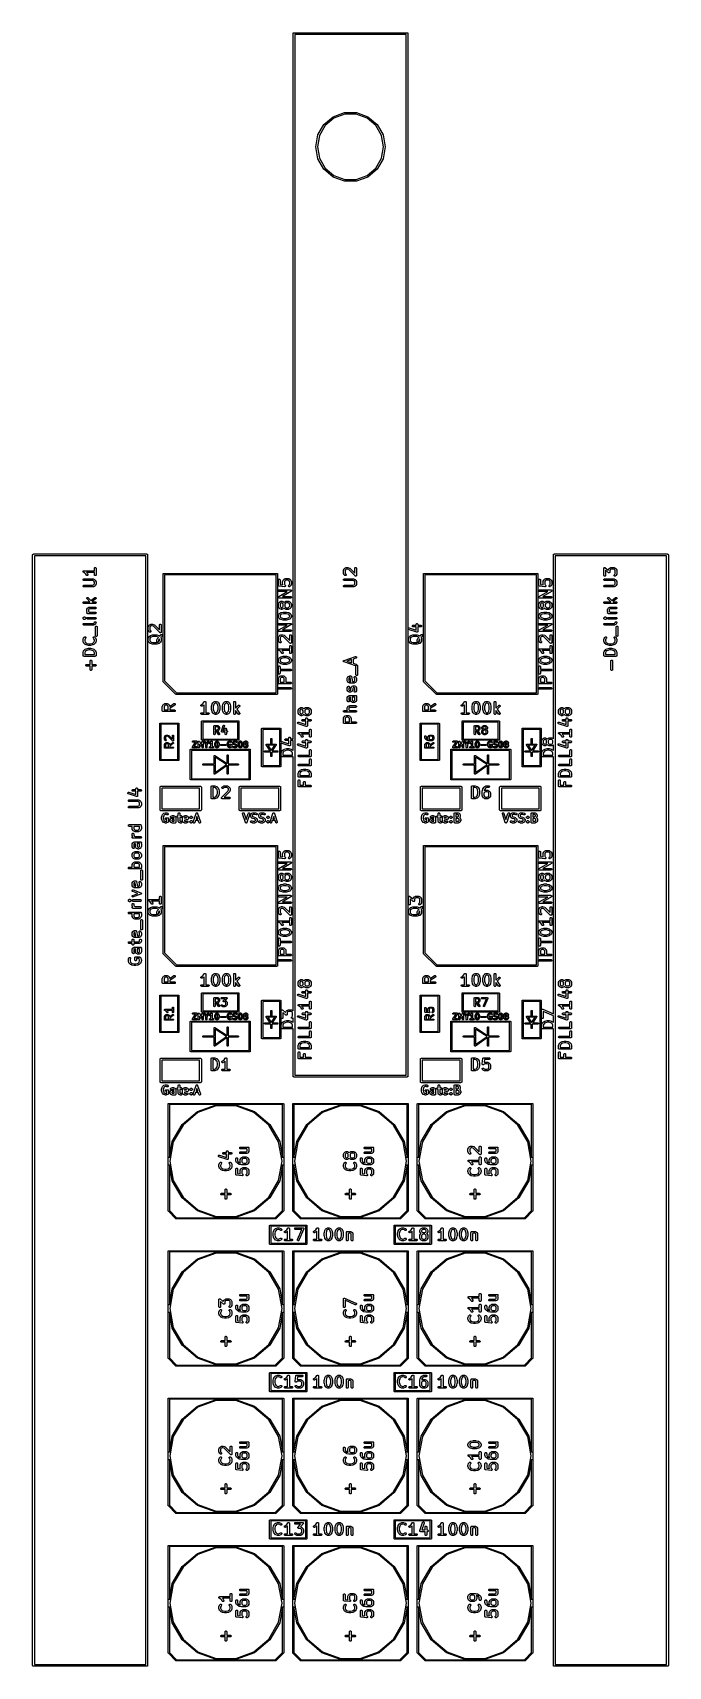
# Model space of a CAD drawing. Extents: x 1 to 57, y -99 to 45.
import ezdxf

# ---------------------------------------------------------------- set-up
doc = ezdxf.new("R2010")
doc.units = 0
doc.header["$MEASUREMENT"] = 0
doc.layers.add('BLACK', color=7, linetype='CONTINUOUS')

msp = doc.modelspace()

# ---------------------------------------------------------------- linework, layer by layer
at = {"layer": 'Black'}
for p, q in [((23.925, 45), (23.9261, 45.0065)), ((23.925, -17.2345), (23.925, 45)), ((23.9261, 45.013), (23.9284, 45.0192)), ((23.9261, 45.0065), (23.9261, 45.013)), ((23.9284, 45.0192), (23.9295, 45.0257)), ((23.9295, 45.0257), (23.9328, 45.0313)), ((23.9328, 45.0313), (23.935, 45.0375)), ((23.935, 45.0375), (23.9393, 45.0425)), ((23.9393, 45.0425), (23.9425, 45.0482)), ((23.9425, 45.0482), (23.9476, 45.0524)), ((23.9476, 45.0524), (23.9518, 45.0575)), ((23.9518, 45.0575), (23.9575, 45.0607)), ((23.9575, 45.0607), (23.9625, 45.065)), ((23.9625, 45.065), (23.9687, 45.0672)), ((23.9687, 45.0672), (23.9743, 45.0705)), ((23.9743, 45.0705), (23.9808, 45.0716)), ((23.9808, 45.0716), (23.987, 45.0739)), ((23.987, 45.0739), (23.9935, 45.0739)), ((23.9935, 45.0739), (24, 45.075)), ((24, 45.075), (34, 45.075)), ((24.075, 44.925), (24.075, -46.925)), ((33.925, 44.925), (24.075, 44.925)), ((33.925, -46.925), (33.925, 44.925)), ((34, 45.075), (34.0065, 45.0739)), ((34.0065, 45.0739), (34.013, 45.0739)), ((34.013, 45.0739), (34.0192, 45.0716)), ((34.0192, 45.0716), (34.0257, 45.0705)), ((34.0257, 45.0705), (34.0313, 45.0672)), ((34.0313, 45.0672), (34.0375, 45.065)), ((34.0375, 45.065), (34.0425, 45.0607)), ((34.0425, 45.0607), (34.0482, 45.0575)), ((34.0482, 45.0575), (34.0524, 45.0524)), ((34.0524, 45.0524), (34.0575, 45.0482)), ((34.0575, 45.0482), (34.0607, 45.0425)), ((34.0607, 45.0425), (34.065, 45.0375)), ((34.065, 45.0375), (34.0672, 45.0313)), ((34.0672, 45.0313), (34.0705, 45.0257)), ((34.0705, 45.0257), (34.0716, 45.0192)), ((34.0716, 45.0192), (34.0739, 45.013)), ((34.0739, 45.013), (34.0739, 45.0065)), ((34.0739, 45.0065), (34.075, 45)), ((34.075, 45), (34.075, -47)), ((26.6444, 36.9766), (27.4625, 37.663)), ((27.5375, 37.5331), (26.7593, 36.8802)), ((27.4625, 37.663), (28.466, 38.0283)), ((28.4921, 37.8806), (27.5375, 37.5331)), ((28.466, 38.0283), (29.534, 38.0283)), ((29.5079, 37.8806), (28.4921, 37.8806)), ((30.4625, 37.5331), (29.5079, 37.8806)), ((29.534, 38.0283), (30.5375, 37.663)), ((31.2407, 36.8802), (30.4625, 37.5331)), ((30.5375, 37.663), (31.3556, 36.9766)), ((25.925, 35), (26.1104, 36.0517)), ((26.1104, 36.0517), (26.6444, 36.9766)), ((26.7593, 36.8802), (26.2514, 36.0004)), ((31.7486, 36.0004), (31.2407, 36.8802)), ((31.3556, 36.9766), (31.8896, 36.0517)), ((31.8896, 36.0517), (32.075, 35)), ((26.1104, 33.9483), (25.925, 35)), ((26.2514, 36.0004), (26.075, 35)), ((26.075, 35), (26.2514, 33.9996)), ((31.925, 35), (31.7486, 36.0004)), ((31.7486, 33.9996), (31.925, 35)), ((32.075, 35), (31.8896, 33.9483)), ((26.6444, 33.0234), (26.1104, 33.9483)), ((26.2514, 33.9996), (26.7593, 33.1198)), ((31.2407, 33.1198), (31.7486, 33.9996)), ((31.8896, 33.9483), (31.3556, 33.0234)), ((27.4625, 32.337), (26.6444, 33.0234)), ((26.7593, 33.1198), (27.5375, 32.4669)), ((28.466, 31.9717), (27.4625, 32.337)), ((27.5375, 32.4669), (28.4921, 32.1194)), ((29.534, 31.9717), (28.466, 31.9717)), ((28.4921, 32.1194), (29.5079, 32.1194)), ((29.5079, 32.1194), (30.4625, 32.4669)), ((30.5375, 32.337), (29.534, 31.9717)), ((30.4625, 32.4669), (31.2407, 33.1198)), ((31.3556, 33.0234), (30.5375, 32.337)), ((0.925, -1), (0.92614, -0.99354)), ((0.925, -99), (0.925, -1)), ((0.92614, -0.98698), (0.92838, -0.98081)), ((0.92614, -0.99354), (0.92614, -0.98698)), ((0.92838, -0.98081), (0.92952, -0.97435)), ((0.92952, -0.97435), (0.9328, -0.96867)), ((0.9328, -0.96867), (0.93505, -0.9625)), ((0.93505, -0.9625), (0.93927, -0.95747)), ((0.93927, -0.95747), (0.94255, -0.95179)), ((0.94255, -0.95179), (0.94757, -0.94757)), ((0.94757, -0.94757), (0.95179, -0.94255)), ((0.95179, -0.94255), (0.95747, -0.93927)), ((0.95747, -0.93927), (0.9625, -0.93505)), ((0.9625, -0.93505), (0.96867, -0.9328)), ((0.96867, -0.9328), (0.97435, -0.92952)), ((0.97435, -0.92952), (0.98081, -0.92838)), ((0.98081, -0.92838), (0.98698, -0.92614)), ((0.98698, -0.92614), (0.99354, -0.92614)), ((0.99354, -0.92614), (1, -0.925)), ((1, -0.925), (11, -0.925)), ((1.075, -1.075), (1.075, -98.925)), ((10.925, -1.075), (1.075, -1.075)), ((10.925, -98.925), (10.925, -1.075)), ((11, -0.925), (11.0065, -0.92614)), ((11.0065, -0.92614), (11.013, -0.92614)), ((11.013, -0.92614), (11.0192, -0.92838)), ((11.0192, -0.92838), (11.0257, -0.92952)), ((11.0257, -0.92952), (11.0313, -0.9328)), ((11.0313, -0.9328), (11.0375, -0.93505)), ((11.0375, -0.93505), (11.0425, -0.93927)), ((11.0425, -0.93927), (11.0482, -0.94255)), ((11.0482, -0.94255), (11.0524, -0.94757)), ((11.0524, -0.94757), (11.0575, -0.95179)), ((11.0575, -0.95179), (11.0607, -0.95747)), ((11.0607, -0.95747), (11.065, -0.9625)), ((11.065, -0.9625), (11.0672, -0.96867)), ((11.0672, -0.96867), (11.0705, -0.97435)), ((11.0705, -0.97435), (11.0716, -0.98081)), ((11.0716, -0.98081), (11.0739, -0.98698)), ((11.0739, -0.98698), (11.0739, -0.99354)), ((11.0739, -0.99354), (11.075, -1)), ((11.075, -1), (11.075, -99)), ((46.925, -1), (46.9261, -0.99354)), ((46.925, -17.2237), (46.925, -1)), ((46.9261, -0.98698), (46.9284, -0.98081)), ((46.9261, -0.99354), (46.9261, -0.98698)), ((46.9284, -0.98081), (46.9295, -0.97435)), ((46.9295, -0.97435), (46.9328, -0.96867)), ((46.9328, -0.96867), (46.935, -0.9625)), ((46.935, -0.9625), (46.9393, -0.95747)), ((46.9393, -0.95747), (46.9425, -0.95179)), ((46.9425, -0.95179), (46.9476, -0.94757)), ((46.9476, -0.94757), (46.9518, -0.94255)), ((46.9518, -0.94255), (46.9575, -0.93927)), ((46.9575, -0.93927), (46.9625, -0.93505)), ((46.9625, -0.93505), (46.9687, -0.9328)), ((46.9687, -0.9328), (46.9743, -0.92952)), ((46.9743, -0.92952), (46.9808, -0.92838)), ((46.9808, -0.92838), (46.987, -0.92614)), ((46.987, -0.92614), (46.9935, -0.92614)), ((46.9935, -0.92614), (47, -0.925)), ((47, -0.925), (57, -0.925)), ((47.075, -1.075), (47.075, -98.925)), ((56.925, -1.075), (47.075, -1.075)), ((56.925, -98.925), (56.925, -1.075)), ((57, -0.925), (57.0065, -0.92614)), ((57.0065, -0.92614), (57.013, -0.92614)), ((57.013, -0.92614), (57.0192, -0.92838)), ((57.0192, -0.92838), (57.0257, -0.92952)), ((57.0257, -0.92952), (57.0313, -0.9328)), ((57.0313, -0.9328), (57.0375, -0.93505)), ((57.0375, -0.93505), (57.0425, -0.93927)), ((57.0425, -0.93927), (57.0482, -0.94255)), ((57.0482, -0.94255), (57.0524, -0.94757)), ((57.0524, -0.94757), (57.0575, -0.95179)), ((57.0575, -0.95179), (57.0607, -0.95747)), ((57.0607, -0.95747), (57.065, -0.9625)), ((57.065, -0.9625), (57.0672, -0.96867)), ((57.0672, -0.96867), (57.0705, -0.97435)), ((57.0705, -0.97435), (57.0716, -0.98081)), ((57.0716, -0.98081), (57.0739, -0.98698)), ((57.0739, -0.98698), (57.0739, -0.99354)), ((57.0739, -0.99354), (57.075, -1)), ((57.075, -1), (57.075, -99)), ((5.37754, -2.47136), (5.37852, -2.46732)), ((5.37852, -2.48026), (5.37754, -2.47136)), ((5.37852, -2.46317), (5.38158, -2.45475)), ((5.37852, -2.46732), (5.37852, -2.46317)), ((5.37852, -2.48921), (5.37852, -2.48026)), ((5.37994, -2.49312), (5.37852, -2.48921)), ((5.3804, -2.49725), (5.37994, -2.49312)), ((5.38437, -2.50528), (5.3804, -2.49725)), ((5.38158, -2.45475), (5.3837, -2.44606)), ((5.3837, -2.44606), (5.38601, -2.4426)), ((5.38743, -2.51369), (5.38437, -2.50528)), ((5.38601, -2.4426), (5.38743, -2.43869)), ((5.38743, -2.43869), (5.39318, -2.43184)), ((5.3901, -2.51688), (5.38743, -2.51369)), ((5.39194, -2.5206), (5.3901, -2.51688)), ((5.39842, -2.52679), (5.39194, -2.5206)), ((5.39318, -2.43184), (5.39815, -2.42438)), ((5.39815, -2.42438), (5.4015, -2.42192)), ((5.40417, -2.53364), (5.39842, -2.52679)), ((5.4015, -2.42192), (5.40417, -2.41874)), ((5.40417, -2.41874), (5.41192, -2.41426)), ((5.40777, -2.53572), (5.40417, -2.53364)), ((5.41078, -2.53859), (5.40777, -2.53572)), ((5.54746, -2.62971), (5.41078, -2.53859)), ((5.41192, -2.41426), (5.41914, -2.40896)), ((5.41914, -2.40896), (5.42313, -2.40779)), ((5.42313, -2.40779), (5.42673, -2.40571)), ((5.42673, -2.40571), (5.43555, -2.40416)), ((5.43555, -2.40416), (5.44414, -2.40165)), ((5.44414, -2.40165), (5.44828, -2.40191)), ((5.44828, -2.40191), (5.45238, -2.40119)), ((5.45238, -2.40119), (6.37738, -2.40119)), ((5.62884, -2.71109), (5.54746, -2.62971)), ((5.67101, -2.79545), (5.62884, -2.71109)), ((5.68653, -2.81637), (5.67101, -2.79545)), ((6.37738, -2.55119), (5.68107, -2.55119)), ((5.68107, -2.55119), (5.74351, -2.61363)), ((5.70827, -2.83072), (5.68653, -2.81637)), ((5.7336, -2.83677), (5.70827, -2.83072)), ((5.75948, -2.83379), (5.7336, -2.83677)), ((5.74351, -2.61363), (5.7504, -2.62348)), ((5.7504, -2.62348), (5.75756, -2.63313)), ((5.75756, -2.63313), (5.80518, -2.72836)), ((5.78278, -2.82214), (5.75948, -2.83379)), ((5.80068, -2.80323), (5.78278, -2.82214)), ((5.81104, -2.77933), (5.80068, -2.80323)), ((5.80518, -2.72836), (5.8126, -2.75333)), ((5.8126, -2.75333), (5.81104, -2.77933)), ((6.37738, -2.19048), (6.3819, -2.16482)), ((6.37738, -2.40119), (6.37738, -2.19048)), ((6.37738, -2.76191), (6.37738, -2.55119)), ((6.3819, -2.78756), (6.37738, -2.76191)), ((6.3819, -2.16482), (6.39493, -2.14227)), ((6.39493, -2.81011), (6.3819, -2.78756)), ((6.39493, -2.14227), (6.41488, -2.12552)), ((6.41488, -2.82686), (6.39493, -2.81011)), ((6.41488, -2.12552), (6.43936, -2.11661)), ((6.43936, -2.83577), (6.41488, -2.82686)), ((6.43936, -2.11661), (6.4654, -2.11661)), ((6.4654, -2.83577), (6.43936, -2.83577)), ((6.4654, -2.11661), (6.48988, -2.12552)), ((6.48988, -2.82686), (6.4654, -2.83577)), ((6.48988, -2.12552), (6.50983, -2.14227)), ((6.50983, -2.81011), (6.48988, -2.82686)), ((6.50983, -2.14227), (6.52286, -2.16482)), ((6.52286, -2.78756), (6.50983, -2.81011)), ((6.52286, -2.16482), (6.52738, -2.19048)), ((6.52738, -2.76191), (6.52286, -2.78756)), ((6.52738, -2.19048), (6.52738, -2.76191)), ((12.44, -2.7), (12.4409, -2.69483)), ((12.44, -12.15), (12.44, -2.7)), ((12.4409, -2.68958), (12.4427, -2.68465)), ((12.4409, -2.69483), (12.4409, -2.68958)), ((12.4427, -2.68465), (12.4436, -2.67948)), ((12.4436, -2.67948), (12.4462, -2.67493)), ((12.4462, -2.67493), (12.448, -2.67)), ((12.448, -2.67), (12.4514, -2.66598)), ((12.4514, -2.66598), (12.454, -2.66143)), ((12.454, -2.66143), (12.4581, -2.65806)), ((12.4581, -2.65806), (12.4614, -2.65404)), ((12.4614, -2.65404), (12.466, -2.65141)), ((12.466, -2.65141), (12.47, -2.64804)), ((12.47, -2.64804), (12.4749, -2.64624)), ((12.4749, -2.64624), (12.4795, -2.64362)), ((12.4795, -2.64362), (12.4847, -2.64271)), ((12.4847, -2.64271), (12.4896, -2.64091)), ((12.4896, -2.64091), (12.4948, -2.64091)), ((12.4948, -2.64091), (12.5, -2.64)), ((12.5, -2.64), (22.5, -2.64)), ((12.56, -2.76), (12.56, -12.1251)), ((22.44, -2.76), (12.56, -2.76)), ((22.44, -13.19), (22.44, -2.76)), ((22.5, -2.64), (22.5052, -2.64091)), ((22.5052, -2.64091), (22.5104, -2.64091)), ((22.5104, -2.64091), (22.5153, -2.64271)), ((22.5153, -2.64271), (22.5205, -2.64362)), ((22.5205, -2.64362), (22.5251, -2.64624)), ((22.5251, -2.64624), (22.53, -2.64804)), ((22.53, -2.64804), (22.534, -2.65141)), ((22.534, -2.65141), (22.5386, -2.65404)), ((22.5386, -2.65404), (22.5419, -2.65806)), ((22.5419, -2.65806), (22.546, -2.66143)), ((22.546, -2.66143), (22.5486, -2.66598)), ((22.5486, -2.66598), (22.552, -2.67)), ((22.552, -2.67), (22.5538, -2.67493)), ((22.5538, -2.67493), (22.5564, -2.67948)), ((22.5564, -2.67948), (22.5573, -2.68465)), ((22.5573, -2.68465), (22.5591, -2.68958)), ((22.5591, -2.68958), (22.5591, -2.69483)), ((22.5591, -2.69483), (22.56, -2.7)), ((22.56, -2.7), (22.56, -13.25)), ((28.3774, -2.38095), (28.3781, -2.37669)), ((28.3774, -2.61905), (28.3774, -2.38095)), ((28.3781, -2.62331), (28.3774, -2.61905)), ((28.3779, -2.37238), (28.3804, -2.36396)), ((28.3781, -2.37669), (28.3779, -2.37238)), ((28.3779, -2.62762), (28.3781, -2.62331)), ((28.3804, -2.63604), (28.3779, -2.62762)), ((28.3804, -2.36396), (28.3819, -2.3553)), ((28.3819, -2.6447), (28.3804, -2.63604)), ((28.3819, -2.3553), (28.3841, -2.35155)), ((28.3841, -2.64845), (28.3819, -2.6447)), ((28.3841, -2.35155), (28.3853, -2.34741)), ((28.3853, -2.65259), (28.3841, -2.64845)), ((28.3853, -2.34741), (28.4329, -2.25217)), ((28.4329, -2.74783), (28.3853, -2.65259)), ((28.4329, -2.25217), (28.4401, -2.24252)), ((28.4401, -2.75748), (28.4329, -2.74783)), ((28.4401, -2.24252), (28.447, -2.23268)), ((28.447, -2.76732), (28.4401, -2.75748)), ((28.447, -2.23268), (28.4946, -2.18506)), ((28.4946, -2.81494), (28.447, -2.76732)), ((28.4946, -2.18506), (28.5044, -2.17818)), ((28.5159, -2.82988), (28.4946, -2.81494)), ((28.5044, -2.17818), (28.5141, -2.17101)), ((28.5141, -2.17101), (28.6093, -2.12339)), ((28.5411, -2.83662), (28.5159, -2.82988)), ((28.5616, -2.33014), (28.5274, -2.39866)), ((28.5274, -2.39866), (28.5274, -2.60134)), ((28.5274, -2.60134), (28.5616, -2.66986)), ((28.567, -2.83435), (28.5411, -2.83662)), ((28.592, -2.29973), (28.5616, -2.33014)), ((28.5616, -2.66986), (28.6007, -2.70887)), ((28.5906, -2.82334), (28.567, -2.83435)), ((28.6091, -2.80492), (28.5906, -2.82334)), ((28.6606, -2.26548), (28.592, -2.29973)), ((28.6007, -2.70887), (28.6156, -2.73021)), ((28.6201, -2.78132), (28.6091, -2.80492)), ((28.6093, -2.12339), (28.6135, -2.12216)), ((28.6135, -2.12216), (28.6172, -2.12)), ((28.6156, -2.73021), (28.6223, -2.75537)), ((28.6172, -2.12), (28.6259, -2.11847)), ((28.6223, -2.75537), (28.6201, -2.78132)), ((28.6259, -2.11847), (28.6343, -2.11597)), ((28.6343, -2.11597), (28.6386, -2.11623)), ((28.6386, -2.11623), (28.6429, -2.11548)), ((28.6429, -2.11548), (28.7381, -2.11548)), ((28.7259, -2.26548), (28.6606, -2.26548)), ((28.8404, -2.30365), (28.7259, -2.26548)), ((28.7381, -2.11548), (28.7499, -2.11756)), ((28.7499, -2.11756), (28.7618, -2.11932)), ((28.7618, -2.11932), (28.9047, -2.16694)), ((29.3993, -2.86256), (28.8404, -2.30365)), ((28.9047, -2.16694), (28.9085, -2.169)), ((28.9085, -2.169), (28.9126, -2.17012)), ((28.9126, -2.17012), (28.9198, -2.17516)), ((28.9198, -2.17516), (28.9276, -2.17935)), ((28.9276, -2.17935), (28.9304, -2.18258)), ((28.9304, -2.18258), (28.934, -2.18506)), ((28.934, -2.18506), (29.3774, -2.62846)), ((29.3774, -2.19048), (29.3819, -2.16482)), ((29.3774, -2.62846), (29.3774, -2.19048)), ((29.3819, -2.16482), (29.3949, -2.14227)), ((29.3949, -2.14227), (29.4149, -2.12552)), ((29.4074, -2.86818), (29.3993, -2.86256)), ((29.4149, -2.87448), (29.4074, -2.86818)), ((29.4149, -2.12552), (29.4394, -2.11661)), ((29.418, -2.8756), (29.4149, -2.87448)), ((29.4207, -2.8775), (29.418, -2.8756)), ((29.4302, -2.88003), (29.4207, -2.8775)), ((29.4394, -2.88339), (29.4302, -2.88003)), ((29.4394, -2.11661), (29.4654, -2.11661)), ((29.4654, -2.11661), (29.4899, -2.12552)), ((29.4685, -2.88226), (29.4654, -2.88339)), ((29.4718, -2.88197), (29.4685, -2.88226)), ((29.4807, -2.87783), (29.4718, -2.88197)), ((29.4899, -2.87448), (29.4807, -2.87783)), ((29.4899, -2.12552), (29.5098, -2.14227)), ((29.4924, -2.87236), (29.4899, -2.87448)), ((29.4954, -2.87096), (29.4924, -2.87236)), ((29.5023, -2.86402), (29.4954, -2.87096)), ((29.5098, -2.85773), (29.5023, -2.86402)), ((29.5098, -2.14227), (29.5229, -2.16482)), ((29.5115, -2.85488), (29.5098, -2.85773)), ((29.5138, -2.85254), (29.5115, -2.85488)), ((29.518, -2.84365), (29.5138, -2.85254)), ((29.5229, -2.83518), (29.518, -2.84365)), ((29.5229, -2.16482), (29.5274, -2.19048)), ((29.5234, -2.83193), (29.5229, -2.83518)), ((29.5248, -2.82894), (29.5234, -2.83193)), ((29.5257, -2.81917), (29.5248, -2.82894)), ((29.5274, -2.80952), (29.5257, -2.81917)), ((29.5274, -2.19048), (29.5274, -2.80952)), ((35.44, -2.7), (35.4409, -2.69483)), ((35.44, -12.15), (35.44, -2.7)), ((35.4409, -2.68958), (35.4427, -2.68465)), ((35.4409, -2.69483), (35.4409, -2.68958)), ((35.4427, -2.68465), (35.4436, -2.67948)), ((35.4436, -2.67948), (35.4462, -2.67493)), ((35.4462, -2.67493), (35.448, -2.67)), ((35.448, -2.67), (35.4514, -2.66598)), ((35.4514, -2.66598), (35.454, -2.66143)), ((35.454, -2.66143), (35.4581, -2.65806)), ((35.4581, -2.65806), (35.4614, -2.65404)), ((35.4614, -2.65404), (35.466, -2.65141)), ((35.466, -2.65141), (35.47, -2.64804)), ((35.47, -2.64804), (35.4749, -2.64624)), ((35.4749, -2.64624), (35.4795, -2.64362)), ((35.4795, -2.64362), (35.4847, -2.64271)), ((35.4847, -2.64271), (35.4896, -2.64091)), ((35.4896, -2.64091), (35.4948, -2.64091)), ((35.4948, -2.64091), (35.5, -2.64)), ((35.5, -2.64), (45.5, -2.64)), ((35.56, -2.76), (35.56, -12.1251)), ((45.44, -2.76), (35.56, -2.76)), ((45.44, -13.19), (45.44, -2.76)), ((45.5, -2.64), (45.5052, -2.64091)), ((45.5052, -2.64091), (45.5104, -2.64091)), ((45.5104, -2.64091), (45.5153, -2.64271)), ((45.5153, -2.64271), (45.5205, -2.64362)), ((45.5205, -2.64362), (45.5251, -2.64624)), ((45.5251, -2.64624), (45.53, -2.64804)), ((45.53, -2.64804), (45.534, -2.65141)), ((45.534, -2.65141), (45.5386, -2.65404)), ((45.5386, -2.65404), (45.5419, -2.65806)), ((45.5419, -2.65806), (45.546, -2.66143)), ((45.546, -2.66143), (45.5486, -2.66598)), ((45.5486, -2.66598), (45.552, -2.67)), ((45.552, -2.67), (45.5538, -2.67493)), ((45.5538, -2.67493), (45.5564, -2.67948)), ((45.5564, -2.67948), (45.5573, -2.68465)), ((45.5573, -2.68465), (45.5591, -2.68958)), ((45.5591, -2.68958), (45.5591, -2.69483)), ((45.5591, -2.69483), (45.56, -2.7)), ((45.56, -2.7), (45.56, -13.25)), ((51.3774, -2.19048), (51.3787, -2.18325)), ((51.3774, -2.80952), (51.3774, -2.19048)), ((51.3819, -2.83518), (51.3774, -2.80952)), ((51.3787, -2.18325), (51.3788, -2.17593)), ((51.3788, -2.17593), (51.3809, -2.17053)), ((51.3809, -2.17053), (51.3819, -2.16482)), ((51.3819, -2.16482), (51.3856, -2.15847)), ((51.3949, -2.85773), (51.3819, -2.83518)), ((51.3856, -2.15847), (51.3882, -2.15164)), ((51.3882, -2.15164), (51.392, -2.14728)), ((51.392, -2.14728), (51.3949, -2.14227)), ((51.3949, -2.14227), (51.4005, -2.13756)), ((51.4149, -2.87448), (51.3949, -2.85773)), ((51.4005, -2.13756), (51.4054, -2.13204)), ((51.4054, -2.13204), (51.4104, -2.12925)), ((51.4104, -2.12925), (51.4149, -2.12552)), ((51.4149, -2.12552), (51.4218, -2.12302)), ((51.4394, -2.88339), (51.4149, -2.87448)), ((51.4218, -2.12302), (51.4282, -2.11948)), ((51.4282, -2.11948), (51.4339, -2.1186)), ((51.4339, -2.1186), (51.4394, -2.11661)), ((51.4394, -2.11661), (51.4467, -2.11661)), ((51.4467, -2.11661), (51.4539, -2.11549)), ((51.4539, -2.11549), (51.4596, -2.11661)), ((51.4596, -2.11661), (51.4654, -2.11661)), ((51.4654, -2.11661), (51.4723, -2.11912)), ((51.4899, -2.87448), (51.4654, -2.88339)), ((51.4723, -2.11912), (51.4795, -2.12054)), ((51.4795, -2.12054), (51.4844, -2.12354)), ((51.4844, -2.12354), (51.4899, -2.12552)), ((51.4899, -2.12552), (51.4955, -2.13024)), ((51.5098, -2.85773), (51.4899, -2.87448)), ((51.4955, -2.13024), (51.5018, -2.13403)), ((51.5018, -2.13403), (51.7618, -2.36152)), ((51.5229, -2.83518), (51.5098, -2.85773)), ((51.5274, -2.80952), (51.5229, -2.83518)), ((51.7839, -2.58025), (51.5274, -2.35576)), ((51.5274, -2.35576), (51.5274, -2.80952)), ((51.7618, -2.36152), (51.7629, -2.3553)), ((51.7629, -2.3553), (51.765, -2.35155)), ((51.765, -2.35155), (51.7663, -2.34741)), ((51.7663, -2.34741), (51.8139, -2.25217)), ((51.7902, -2.58405), (51.7839, -2.58025)), ((51.7958, -2.58876), (51.7902, -2.58405)), ((51.8013, -2.59074), (51.7958, -2.58876)), ((51.8062, -2.59374), (51.8013, -2.59074)), ((51.8134, -2.59516), (51.8062, -2.59374)), ((51.8203, -2.59767), (51.8134, -2.59516)), ((51.8139, -2.25217), (51.821, -2.24252)), ((51.8261, -2.59767), (51.8203, -2.59767)), ((51.821, -2.24252), (51.8279, -2.23268)), ((51.8318, -2.59879), (51.8261, -2.59767)), ((51.8279, -2.23268), (51.8755, -2.18506)), ((51.839, -2.59767), (51.8318, -2.59879)), ((51.8464, -2.59767), (51.839, -2.59767)), ((51.8518, -2.59569), (51.8464, -2.59767)), ((51.8575, -2.5948), (51.8518, -2.59569)), ((51.8639, -2.59127), (51.8575, -2.5948)), ((51.8708, -2.58876), (51.8639, -2.59127)), ((51.8753, -2.58504), (51.8708, -2.58876)), ((51.8803, -2.58225), (51.8753, -2.58504)), ((51.8755, -2.18506), (51.8854, -2.17818)), ((51.8852, -2.57673), (51.8803, -2.58225)), ((51.8908, -2.57202), (51.8852, -2.57673)), ((51.8854, -2.17818), (51.895, -2.17101)), ((51.8937, -2.56701), (51.8908, -2.57202)), ((51.8975, -2.56265), (51.8937, -2.56701)), ((51.895, -2.17101), (51.9903, -2.12339)), ((51.9001, -2.5558), (51.8975, -2.56265)), ((51.9038, -2.54946), (51.9001, -2.5558)), ((51.9048, -2.54376), (51.9038, -2.54946)), ((51.9069, -2.53836), (51.9048, -2.54376)), ((51.9071, -2.53103), (51.9069, -2.53836)), ((51.9083, -2.52381), (51.9071, -2.53103)), ((51.9426, -2.33014), (51.9083, -2.39866)), ((51.9083, -2.39866), (51.9083, -2.52381)), ((51.973, -2.29973), (51.9426, -2.33014)), ((52.0415, -2.26548), (51.973, -2.29973)), ((51.9903, -2.12339), (51.9944, -2.12216)), ((51.9944, -2.12216), (51.9982, -2.12)), ((51.9982, -2.12), (52.0068, -2.11847)), ((52.0068, -2.11847), (52.0152, -2.11597)), ((52.0152, -2.11597), (52.0196, -2.11623)), ((52.0196, -2.11623), (52.0238, -2.11548)), ((52.0238, -2.11548), (52.2619, -2.11548)), ((52.2442, -2.26548), (52.0415, -2.26548)), ((52.3127, -2.29973), (52.2442, -2.26548)), ((52.2619, -2.11548), (52.2662, -2.11623)), ((52.2662, -2.11623), (52.2705, -2.11597)), ((52.2705, -2.11597), (52.2789, -2.11847)), ((52.2789, -2.11847), (52.2876, -2.12)), ((52.2824, -2.80299), (52.2892, -2.77783)), ((52.2847, -2.82893), (52.2824, -2.80299)), ((52.2957, -2.85254), (52.2847, -2.82893)), ((52.2876, -2.12), (52.2913, -2.12216)), ((52.2892, -2.77783), (52.3041, -2.75649)), ((52.2913, -2.12216), (52.2954, -2.12339)), ((52.2954, -2.12339), (52.3907, -2.17101)), ((52.3141, -2.87096), (52.2957, -2.85254)), ((52.3041, -2.75649), (52.3431, -2.71748)), ((52.3431, -2.33014), (52.3127, -2.29973)), ((52.3377, -2.88197), (52.3141, -2.87096)), ((52.3637, -2.88424), (52.3377, -2.88197)), ((52.3774, -2.39866), (52.3431, -2.33014)), ((52.3431, -2.71748), (52.3774, -2.64896)), ((52.3888, -2.8775), (52.3637, -2.88424)), ((52.3774, -2.64896), (52.3774, -2.39866)), ((52.4102, -2.86256), (52.3888, -2.8775)), ((52.3907, -2.17101), (52.4003, -2.17818)), ((52.4003, -2.17818), (52.4102, -2.18506)), ((52.4102, -2.18506), (52.4578, -2.23268)), ((52.4578, -2.81494), (52.4102, -2.86256)), ((52.4578, -2.23268), (52.4647, -2.24252)), ((52.4647, -2.8051), (52.4578, -2.81494)), ((52.4647, -2.24252), (52.4718, -2.25217)), ((52.4718, -2.79545), (52.4647, -2.8051)), ((52.4718, -2.25217), (52.5195, -2.34741)), ((52.5195, -2.70021), (52.4718, -2.79545)), ((52.5195, -2.34741), (52.5207, -2.35155)), ((52.5207, -2.69606), (52.5195, -2.70021)), ((52.5207, -2.35155), (52.5229, -2.3553)), ((52.5229, -2.69232), (52.5207, -2.69606)), ((52.5229, -2.3553), (52.5244, -2.36396)), ((52.5244, -2.68366), (52.5229, -2.69232)), ((52.5244, -2.36396), (52.5269, -2.37238)), ((52.5269, -2.67524), (52.5244, -2.68366)), ((52.5269, -2.37238), (52.5266, -2.37669)), ((52.5266, -2.37669), (52.5274, -2.38095)), ((52.5274, -2.66667), (52.5266, -2.67093)), ((52.5266, -2.67093), (52.5269, -2.67524)), ((52.5274, -2.38095), (52.5274, -2.66667)), ((5.37852, -3.17745), (5.38743, -3.15298)), ((5.37852, -3.2035), (5.37852, -3.17745)), ((5.38743, -3.22798), (5.37852, -3.2035)), ((5.37852, -3.74888), (5.38743, -3.7244)), ((5.37852, -3.77493), (5.37852, -3.74888)), ((5.38743, -3.7994), (5.37852, -3.77493)), ((5.38743, -3.15298), (5.40417, -3.13302)), ((5.40417, -3.24793), (5.38743, -3.22798)), ((5.38743, -3.7244), (5.40417, -3.70445)), ((5.40417, -3.81936), (5.38743, -3.7994)), ((5.40417, -3.13302), (5.42673, -3.12)), ((5.42673, -3.26095), (5.40417, -3.24793)), ((5.40417, -3.70445), (5.42673, -3.69143)), ((5.42673, -3.83238), (5.40417, -3.81936)), ((5.42673, -3.12), (5.45238, -3.11548)), ((5.45238, -3.26548), (5.42673, -3.26095)), ((5.42673, -3.69143), (5.45238, -3.6869)), ((5.45238, -3.8369), (5.42673, -3.83238)), ((5.45238, -3.11548), (6.2619, -3.11548)), ((6.2442, -3.26548), (5.45238, -3.26548)), ((5.45238, -3.6869), (6.2442, -3.6869)), ((6.2619, -3.8369), (5.45238, -3.8369)), ((6.31272, -3.29973), (6.2442, -3.26548)), ((6.2442, -3.6869), (6.31272, -3.65265)), ((6.2619, -3.11548), (6.26616, -3.11623)), ((6.26616, -3.83615), (6.2619, -3.8369)), ((6.26616, -3.11623), (6.27048, -3.11597)), ((6.27048, -3.83641), (6.26616, -3.83615)), ((6.27048, -3.11597), (6.2789, -3.11847)), ((6.2789, -3.83391), (6.27048, -3.83641)), ((6.2789, -3.11847), (6.28756, -3.12)), ((6.28756, -3.83238), (6.2789, -3.83391)), ((6.28756, -3.12), (6.2913, -3.12216)), ((6.2913, -3.83022), (6.28756, -3.83238)), ((6.2913, -3.12216), (6.29545, -3.12339)), ((6.29545, -3.82899), (6.2913, -3.83022)), ((6.29545, -3.12339), (6.39068, -3.17101)), ((6.39068, -3.78137), (6.29545, -3.82899)), ((6.34312, -3.33014), (6.31272, -3.29973)), ((6.31272, -3.65265), (6.34312, -3.62224)), ((6.37738, -3.39866), (6.34312, -3.33014)), ((6.34312, -3.62224), (6.37738, -3.55372)), ((6.37738, -3.55372), (6.37738, -3.39866)), ((6.39068, -3.17101), (6.40034, -3.17818)), ((6.40034, -3.7742), (6.39068, -3.78137)), ((6.40034, -3.17818), (6.41018, -3.18506)), ((6.41018, -3.76732), (6.40034, -3.7742)), ((6.41018, -3.18506), (6.45779, -3.23268)), ((6.45779, -3.7197), (6.41018, -3.76732)), ((6.45779, -3.23268), (6.46468, -3.24252)), ((6.46468, -3.70987), (6.45779, -3.7197)), ((6.46468, -3.24252), (6.47184, -3.25217)), ((6.47184, -3.70021), (6.46468, -3.70987)), ((6.47184, -3.25217), (6.51946, -3.34741)), ((6.51946, -3.60497), (6.47184, -3.70021)), ((6.51946, -3.34741), (6.5207, -3.35155)), ((6.5207, -3.60083), (6.51946, -3.60497)), ((6.5207, -3.35155), (6.52286, -3.3553)), ((6.52286, -3.59708), (6.5207, -3.60083)), ((6.52286, -3.3553), (6.52438, -3.36396)), ((6.52438, -3.58842), (6.52286, -3.59708)), ((6.52438, -3.36396), (6.52689, -3.37238)), ((6.52689, -3.58), (6.52438, -3.58842)), ((6.52689, -3.37238), (6.52663, -3.37669)), ((6.52663, -3.37669), (6.52738, -3.38095)), ((6.52738, -3.57143), (6.52663, -3.57569)), ((6.52663, -3.57569), (6.52689, -3.58)), ((6.52738, -3.38095), (6.52738, -3.57143)), ((22.6274, -3.21428), (22.6319, -3.18863)), ((22.6274, -3.69048), (22.6274, -3.21428)), ((22.6279, -3.69327), (22.6274, -3.69048)), ((22.6276, -3.69609), (22.6279, -3.69327)), ((22.6301, -3.70603), (22.6276, -3.69609)), ((22.6285, -4.15364), (22.6374, -4.12917)), ((22.6285, -4.17969), (22.6285, -4.15364)), ((22.6374, -4.20417), (22.6285, -4.17969)), ((22.6319, -3.71613), (22.6301, -3.70603)), ((22.6319, -3.18863), (22.6449, -3.16608)), ((22.6333, -3.71858), (22.6319, -3.71613)), ((22.634, -3.72133), (22.6333, -3.71858)), ((22.6398, -3.7298), (22.634, -3.72133)), ((22.6374, -4.12917), (22.6542, -4.10921)), ((22.6542, -4.22412), (22.6374, -4.20417)), ((22.6449, -3.73868), (22.6398, -3.7298)), ((22.6449, -3.16608), (22.6649, -3.14933)), ((22.6471, -3.7405), (22.6449, -3.73868)), ((22.6487, -3.74285), (22.6471, -3.7405)), ((22.657, -3.74884), (22.6487, -3.74285)), ((22.6542, -4.10921), (22.6767, -4.09619)), ((22.6767, -4.23714), (22.6542, -4.22412)), ((22.6649, -3.75543), (22.657, -3.74884)), ((22.6649, -3.14933), (22.6894, -3.14042)), ((22.6675, -3.7564), (22.6649, -3.75543)), ((22.6652, -4.67298), (23.42, -4.24167)), ((22.6698, -3.75805), (22.6675, -3.7564)), ((22.6797, -3.76083), (22.6698, -3.75805)), ((22.6767, -4.09619), (22.7024, -4.09167)), ((22.7024, -4.24167), (22.6767, -4.23714)), ((22.6894, -3.76434), (22.6797, -3.76083)), ((22.6894, -3.14042), (22.7154, -3.14042)), ((22.6922, -3.76434), (22.6894, -3.76434)), ((22.6949, -3.7651), (22.6922, -3.76434)), ((23.1711, -3.81272), (22.6949, -3.7651)), ((22.7024, -4.09167), (23.7024, -4.09167)), ((23.42, -4.24167), (22.7024, -4.24167)), ((22.7154, -3.14042), (22.7399, -3.14933)), ((22.7399, -3.14933), (22.7598, -3.16608)), ((22.7598, -3.16608), (22.7729, -3.18863)), ((22.7729, -3.18863), (22.7774, -3.21428)), ((22.7774, -3.21428), (22.7774, -3.6226)), ((22.7774, -3.6226), (23.0256, -3.64742)), ((23.7396, -4.23178), (22.9848, -4.6631)), ((23.0083, -3.35714), (23.0091, -3.35288)), ((23.0083, -3.59524), (23.0083, -3.35714)), ((23.0091, -3.5995), (23.0083, -3.59524)), ((23.0088, -3.34857), (23.0113, -3.34015)), ((23.0091, -3.35288), (23.0088, -3.34857)), ((23.0088, -3.60381), (23.0091, -3.5995)), ((23.0113, -3.61223), (23.0088, -3.60381)), ((23.0113, -3.34015), (23.0129, -3.33149)), ((23.0129, -3.62089), (23.0113, -3.61223)), ((23.0129, -3.33149), (23.015, -3.32774)), ((23.015, -3.62464), (23.0129, -3.62089)), ((23.015, -3.32774), (23.0163, -3.3236)), ((23.0163, -3.62878), (23.015, -3.62464)), ((23.0163, -3.3236), (23.0639, -3.22836)), ((23.0256, -3.64742), (23.0163, -3.62878)), ((23.0639, -3.22836), (23.071, -3.2187)), ((23.071, -3.2187), (23.0779, -3.20887)), ((23.0779, -3.20887), (23.1255, -3.16125)), ((23.1255, -3.16125), (23.1354, -3.15437)), ((23.1354, -3.15437), (23.145, -3.1472)), ((23.145, -3.1472), (23.2403, -3.09958)), ((23.1926, -3.30633), (23.1583, -3.37485)), ((23.1583, -3.37485), (23.1583, -3.57753)), ((23.1583, -3.57753), (23.1926, -3.64605)), ((23.1716, -3.81269), (23.1711, -3.81272)), ((23.172, -3.81281), (23.1716, -3.81269)), ((23.1845, -3.81172), (23.172, -3.81281)), ((23.1971, -3.81078), (23.1845, -3.81172)), ((23.223, -3.27592), (23.1926, -3.30633)), ((23.1926, -3.64605), (23.2316, -3.68506)), ((23.1975, -3.81058), (23.1971, -3.81078)), ((23.198, -3.81054), (23.1975, -3.81058)), ((23.2094, -3.80524), (23.198, -3.81054)), ((23.2208, -3.80006), (23.2094, -3.80524)), ((23.2212, -3.79973), (23.2208, -3.80006)), ((23.2216, -3.79953), (23.2212, -3.79973)), ((23.2305, -3.79063), (23.2216, -3.79953)), ((23.2915, -3.24167), (23.223, -3.27592)), ((23.2395, -3.78187), (23.2305, -3.79063)), ((23.2316, -3.68506), (23.2319, -3.68545)), ((23.2319, -3.68545), (23.2323, -3.68572)), ((23.2323, -3.68572), (23.2393, -3.69612)), ((23.2393, -3.69612), (23.2465, -3.7064)), ((23.2397, -3.78145), (23.2395, -3.78187)), ((23.24, -3.78111), (23.2397, -3.78145)), ((23.2453, -3.76973), (23.24, -3.78111)), ((23.2403, -3.09958), (23.2444, -3.09835)), ((23.2444, -3.09835), (23.2482, -3.09619)), ((23.2508, -3.7584), (23.2453, -3.76973)), ((23.2465, -3.7064), (23.2467, -3.70685)), ((23.2467, -3.70685), (23.2469, -3.70724)), ((23.2469, -3.70724), (23.25, -3.71946)), ((23.2482, -3.09619), (23.2568, -3.09466)), ((23.25, -3.71946), (23.2533, -3.73156)), ((23.251, -3.75751), (23.2508, -3.75793)), ((23.2508, -3.75793), (23.2508, -3.7584)), ((23.2521, -3.74503), (23.251, -3.75751)), ((23.2534, -3.73249), (23.2521, -3.74503)), ((23.2533, -3.73156), (23.2532, -3.73203)), ((23.2532, -3.73203), (23.2534, -3.73249)), ((23.2568, -3.09466), (23.2652, -3.09216)), ((23.2652, -3.09216), (23.2696, -3.09242)), ((23.2696, -3.09242), (23.2738, -3.09167)), ((23.2738, -3.09167), (23.5119, -3.09167)), ((23.4942, -3.24167), (23.2915, -3.24167)), ((23.5627, -3.27592), (23.4942, -3.24167)), ((23.5119, -3.09167), (23.5162, -3.09242)), ((23.5162, -3.09242), (23.5205, -3.09216)), ((23.5205, -3.09216), (23.5289, -3.09466)), ((23.5289, -3.09466), (23.5376, -3.09619)), ((23.5324, -3.73156), (23.5392, -3.7064)), ((23.5347, -3.75751), (23.5324, -3.73156)), ((23.5457, -3.78111), (23.5347, -3.75751)), ((23.5376, -3.09619), (23.5413, -3.09835)), ((23.5392, -3.7064), (23.5541, -3.68506)), ((23.5413, -3.09835), (23.5454, -3.09958)), ((23.5454, -3.09958), (23.6407, -3.1472)), ((23.5641, -3.79953), (23.5457, -3.78111)), ((23.5541, -3.68506), (23.5931, -3.64605)), ((23.5931, -3.30633), (23.5627, -3.27592)), ((23.5877, -3.81054), (23.5641, -3.79953)), ((23.6137, -3.81281), (23.5877, -3.81054)), ((23.6274, -3.37485), (23.5931, -3.30633)), ((23.5931, -3.64605), (23.6274, -3.57753)), ((23.6388, -3.80607), (23.6137, -3.81281)), ((23.6274, -3.57753), (23.6274, -3.37485)), ((23.6602, -3.79113), (23.6388, -3.80607)), ((23.6407, -3.1472), (23.6503, -3.15437)), ((23.6503, -3.15437), (23.6602, -3.16125)), ((23.6602, -3.16125), (23.7078, -3.20887)), ((23.7078, -3.74351), (23.6602, -3.79113)), ((23.7024, -4.09167), (23.709, -4.09284)), ((23.7078, -3.20887), (23.7147, -3.2187)), ((23.7147, -3.73367), (23.7078, -3.74351)), ((23.709, -4.09284), (23.7157, -4.09286)), ((23.7147, -3.2187), (23.7218, -3.22836)), ((23.7218, -3.72402), (23.7147, -3.73367)), ((23.7157, -4.09286), (23.7217, -4.09508)), ((23.7217, -4.09508), (23.728, -4.09619)), ((23.7218, -3.22836), (23.7695, -3.3236)), ((23.7695, -3.62878), (23.7218, -3.72402)), ((23.728, -4.09619), (23.7339, -4.09955)), ((23.7339, -4.09955), (23.7402, -4.10188)), ((23.7448, -4.22748), (23.7396, -4.23178)), ((23.7402, -4.10188), (23.7451, -4.10602)), ((23.7506, -4.22412), (23.7448, -4.22748)), ((23.7451, -4.10602), (23.7506, -4.10921)), ((23.7506, -4.10921), (23.7549, -4.11437)), ((23.7547, -4.21922), (23.7506, -4.22412)), ((23.7596, -4.21513), (23.7547, -4.21922)), ((23.7549, -4.11437), (23.76, -4.11871)), ((23.763, -4.20932), (23.7596, -4.21513)), ((23.76, -4.11871), (23.7632, -4.12427)), ((23.7673, -4.20417), (23.763, -4.20932)), ((23.7632, -4.12427), (23.7673, -4.12917)), ((23.7673, -4.12917), (23.7696, -4.13549)), ((23.7695, -4.19815), (23.7673, -4.20417)), ((23.7695, -3.3236), (23.7707, -3.32774)), ((23.7707, -3.62464), (23.7695, -3.62878)), ((23.7727, -4.19263), (23.7695, -4.19815)), ((23.7696, -4.13549), (23.773, -4.14133)), ((23.7707, -3.32774), (23.7729, -3.33149)), ((23.7729, -3.62089), (23.7707, -3.62464)), ((23.7739, -4.18601), (23.7727, -4.19263)), ((23.7729, -3.33149), (23.7744, -3.34015)), ((23.7744, -3.61223), (23.7729, -3.62089)), ((23.773, -4.14133), (23.7741, -4.14763)), ((23.7762, -4.17969), (23.7739, -4.18601)), ((23.7741, -4.14763), (23.7762, -4.15364)), ((23.7744, -3.34015), (23.7769, -3.34857)), ((23.7769, -3.60381), (23.7744, -3.61223)), ((23.7762, -4.15364), (23.7762, -4.16037)), ((23.7762, -4.16037), (23.7774, -4.167)), ((23.7774, -4.167), (23.7762, -4.17329)), ((23.7762, -4.17329), (23.7762, -4.17969)), ((23.7769, -3.34857), (23.7766, -3.35288)), ((23.7766, -3.35288), (23.7774, -3.35714)), ((23.7774, -3.59524), (23.7766, -3.5995)), ((23.7766, -3.5995), (23.7769, -3.60381)), ((23.7774, -3.35714), (23.7774, -3.59524)), ((28.3785, -3.17745), (28.3874, -3.15298)), ((28.3785, -3.2035), (28.3785, -3.17745)), ((28.3874, -3.22798), (28.3785, -3.2035)), ((28.3785, -3.74888), (28.3874, -3.7244)), ((28.3785, -3.77493), (28.3785, -3.74888)), ((28.3874, -3.7994), (28.3785, -3.77493)), ((28.3874, -3.15298), (28.4042, -3.13302)), ((28.4042, -3.24793), (28.3874, -3.22798)), ((28.3874, -3.7244), (28.4042, -3.70445)), ((28.4042, -3.81936), (28.3874, -3.7994)), ((28.4042, -3.13302), (28.4267, -3.12)), ((28.4267, -3.26095), (28.4042, -3.24793)), ((28.4042, -3.70445), (28.4267, -3.69143)), ((28.4267, -3.83238), (28.4042, -3.81936)), ((28.4267, -3.12), (28.4524, -3.11548)), ((28.4524, -3.26548), (28.4267, -3.26095)), ((28.4267, -3.69143), (28.4524, -3.6869)), ((28.4524, -3.8369), (28.4267, -3.83238)), ((28.4524, -3.11548), (29.2619, -3.11548)), ((29.2442, -3.26548), (28.4524, -3.26548)), ((28.4524, -3.6869), (29.2442, -3.6869)), ((29.2619, -3.8369), (28.4524, -3.8369)), ((29.3127, -3.29973), (29.2442, -3.26548)), ((29.2442, -3.6869), (29.3127, -3.65265)), ((29.2619, -3.11548), (29.2662, -3.11623)), ((29.2662, -3.83615), (29.2619, -3.8369)), ((29.2662, -3.11623), (29.2705, -3.11597)), ((29.2705, -3.83641), (29.2662, -3.83615)), ((29.2705, -3.11597), (29.2789, -3.11847)), ((29.2789, -3.83391), (29.2705, -3.83641)), ((29.2789, -3.11847), (29.2876, -3.12)), ((29.2876, -3.83238), (29.2789, -3.83391)), ((29.2876, -3.12), (29.2913, -3.12216)), ((29.2913, -3.83022), (29.2876, -3.83238)), ((29.2913, -3.12216), (29.2954, -3.12339)), ((29.2954, -3.82899), (29.2913, -3.83022)), ((29.2954, -3.12339), (29.3907, -3.17101)), ((29.3907, -3.78137), (29.2954, -3.82899)), ((29.3431, -3.33014), (29.3127, -3.29973)), ((29.3127, -3.65265), (29.3431, -3.62224)), ((29.3774, -3.39866), (29.3431, -3.33014)), ((29.3431, -3.62224), (29.3774, -3.55372)), ((29.3774, -3.55372), (29.3774, -3.39866)), ((29.3907, -3.17101), (29.4003, -3.17818)), ((29.4003, -3.7742), (29.3907, -3.78137)), ((29.4003, -3.17818), (29.4102, -3.18506)), ((29.4102, -3.76732), (29.4003, -3.7742)), ((29.4102, -3.18506), (29.4578, -3.23268)), ((29.4578, -3.7197), (29.4102, -3.76732)), ((29.4427, -2.88339), (29.4394, -2.88339)), ((29.4458, -2.88424), (29.4427, -2.88339)), ((29.4556, -2.88339), (29.4458, -2.88424)), ((29.4654, -2.88339), (29.4556, -2.88339)), ((29.4578, -3.23268), (29.4647, -3.24252)), ((29.4647, -3.70987), (29.4578, -3.7197)), ((29.4647, -3.24252), (29.4718, -3.25217)), ((29.4718, -3.70021), (29.4647, -3.70987)), ((29.4718, -3.25217), (29.5195, -3.34741)), ((29.5195, -3.60497), (29.4718, -3.70021)), ((29.5195, -3.34741), (29.5207, -3.35155)), ((29.5207, -3.60083), (29.5195, -3.60497)), ((29.5207, -3.35155), (29.5229, -3.3553)), ((29.5229, -3.59708), (29.5207, -3.60083)), ((29.5229, -3.3553), (29.5244, -3.36396)), ((29.5244, -3.58842), (29.5229, -3.59708)), ((29.5244, -3.36396), (29.5269, -3.37238)), ((29.5269, -3.58), (29.5244, -3.58842)), ((29.5269, -3.37238), (29.5266, -3.37669)), ((29.5266, -3.37669), (29.5274, -3.38095)), ((29.5274, -3.57143), (29.5266, -3.57569)), ((29.5266, -3.57569), (29.5269, -3.58)), ((29.5274, -3.38095), (29.5274, -3.57143)), ((45.6274, -3.21428), (45.6319, -3.18863)), ((45.6274, -3.69048), (45.6274, -3.21428)), ((45.6279, -3.69327), (45.6274, -3.69048)), ((45.6276, -3.69609), (45.6279, -3.69327)), ((45.6301, -3.70603), (45.6276, -3.69609)), ((45.6285, -4.15364), (45.6374, -4.12917)), ((45.6285, -4.17969), (45.6285, -4.15364)), ((45.6374, -4.20417), (45.6285, -4.17969)), ((45.6319, -3.71613), (45.6301, -3.70603)), ((45.6319, -3.18863), (45.6449, -3.16608)), ((45.6333, -3.71858), (45.6319, -3.71613)), ((45.634, -3.72133), (45.6333, -3.71858)), ((45.6398, -3.7298), (45.634, -3.72133)), ((45.6374, -4.12917), (45.6542, -4.10921)), ((45.6542, -4.22412), (45.6374, -4.20417)), ((45.6449, -3.73868), (45.6398, -3.7298)), ((45.6449, -3.16608), (45.6649, -3.14933)), ((45.6471, -3.7405), (45.6449, -3.73868)), ((45.6487, -3.74285), (45.6471, -3.7405)), ((45.657, -3.74884), (45.6487, -3.74285)), ((45.6542, -4.10921), (45.6767, -4.09619)), ((45.6767, -4.23714), (45.6542, -4.22412)), ((45.6649, -3.75543), (45.657, -3.74884)), ((45.6649, -3.14933), (45.6894, -3.14042)), ((45.6675, -3.7564), (45.6649, -3.75543)), ((45.6652, -4.67298), (46.42, -4.24167)), ((45.6698, -3.75805), (45.6675, -3.7564)), ((45.6797, -3.76083), (45.6698, -3.75805)), ((45.6767, -4.09619), (45.7024, -4.09167)), ((45.7024, -4.24167), (45.6767, -4.23714)), ((45.6894, -3.76434), (45.6797, -3.76083)), ((45.6894, -3.14042), (45.7154, -3.14042)), ((45.6922, -3.76434), (45.6894, -3.76434)), ((45.6949, -3.7651), (45.6922, -3.76434)), ((46.1711, -3.81272), (45.6949, -3.7651)), ((45.7024, -4.09167), (46.7024, -4.09167)), ((46.42, -4.24167), (45.7024, -4.24167)), ((45.7154, -3.14042), (45.7399, -3.14933)), ((45.7399, -3.14933), (45.7598, -3.16608)), ((45.7598, -3.16608), (45.7729, -3.18863)), ((45.7729, -3.18863), (45.7774, -3.21428)), ((45.7774, -3.21428), (45.7774, -3.6226)), ((45.7774, -3.6226), (46.0256, -3.64742)), ((46.7396, -4.23178), (45.9848, -4.6631)), ((46.0083, -3.35714), (46.0091, -3.35288)), ((46.0083, -3.59524), (46.0083, -3.35714)), ((46.0091, -3.5995), (46.0083, -3.59524)), ((46.0088, -3.34857), (46.0113, -3.34015)), ((46.0091, -3.35288), (46.0088, -3.34857)), ((46.0088, -3.60381), (46.0091, -3.5995)), ((46.0113, -3.61223), (46.0088, -3.60381)), ((46.0113, -3.34015), (46.0129, -3.33149)), ((46.0129, -3.62089), (46.0113, -3.61223)), ((46.0129, -3.33149), (46.015, -3.32774)), ((46.015, -3.62464), (46.0129, -3.62089)), ((46.015, -3.32774), (46.0163, -3.3236)), ((46.0163, -3.62878), (46.015, -3.62464)), ((46.0163, -3.3236), (46.0639, -3.22836)), ((46.0256, -3.64742), (46.0163, -3.62878)), ((46.0639, -3.22836), (46.071, -3.2187)), ((46.071, -3.2187), (46.0779, -3.20887)), ((46.0779, -3.20887), (46.1255, -3.16125)), ((46.1255, -3.16125), (46.1354, -3.15437)), ((46.1354, -3.15437), (46.145, -3.1472)), ((46.145, -3.1472), (46.2403, -3.09958)), ((46.1926, -3.30633), (46.1583, -3.37485)), ((46.1583, -3.37485), (46.1583, -3.57753)), ((46.1583, -3.57753), (46.1926, -3.64605)), ((46.1716, -3.81269), (46.1711, -3.81272)), ((46.172, -3.81281), (46.1716, -3.81269)), ((46.1845, -3.81172), (46.172, -3.81281)), ((46.1971, -3.81078), (46.1845, -3.81172)), ((46.223, -3.27592), (46.1926, -3.30633)), ((46.1926, -3.64605), (46.2316, -3.68506)), ((46.1975, -3.81058), (46.1971, -3.81078)), ((46.198, -3.81054), (46.1975, -3.81058)), ((46.2094, -3.80524), (46.198, -3.81054)), ((46.2208, -3.80006), (46.2094, -3.80524)), ((46.2212, -3.79973), (46.2208, -3.80006)), ((46.2216, -3.79953), (46.2212, -3.79973)), ((46.2305, -3.79063), (46.2216, -3.79953)), ((46.2915, -3.24167), (46.223, -3.27592)), ((46.2395, -3.78187), (46.2305, -3.79063)), ((46.2316, -3.68506), (46.2319, -3.68545)), ((46.2319, -3.68545), (46.2323, -3.68572)), ((46.2323, -3.68572), (46.2393, -3.69612)), ((46.2393, -3.69612), (46.2465, -3.7064)), ((46.2397, -3.78145), (46.2395, -3.78187)), ((46.24, -3.78111), (46.2397, -3.78145)), ((46.2453, -3.76973), (46.24, -3.78111)), ((46.2403, -3.09958), (46.2444, -3.09835)), ((46.2444, -3.09835), (46.2482, -3.09619)), ((46.2508, -3.7584), (46.2453, -3.76973)), ((46.2465, -3.7064), (46.2467, -3.70685)), ((46.2467, -3.70685), (46.2469, -3.70724)), ((46.2469, -3.70724), (46.25, -3.71946)), ((46.2482, -3.09619), (46.2568, -3.09466)), ((46.25, -3.71946), (46.2533, -3.73156)), ((46.251, -3.75751), (46.2508, -3.75793)), ((46.2508, -3.75793), (46.2508, -3.7584)), ((46.2521, -3.74503), (46.251, -3.75751)), ((46.2534, -3.73249), (46.2521, -3.74503)), ((46.2533, -3.73156), (46.2532, -3.73203)), ((46.2532, -3.73203), (46.2534, -3.73249)), ((46.2568, -3.09466), (46.2652, -3.09216)), ((46.2652, -3.09216), (46.2696, -3.09242)), ((46.2696, -3.09242), (46.2738, -3.09167)), ((46.2738, -3.09167), (46.5119, -3.09167)), ((46.4942, -3.24167), (46.2915, -3.24167)), ((46.5627, -3.27592), (46.4942, -3.24167)), ((46.5119, -3.09167), (46.5162, -3.09242)), ((46.5162, -3.09242), (46.5205, -3.09216)), ((46.5205, -3.09216), (46.5289, -3.09466)), ((46.5289, -3.09466), (46.5376, -3.09619)), ((46.5324, -3.73156), (46.5392, -3.7064)), ((46.5347, -3.75751), (46.5324, -3.73156)), ((46.5457, -3.78111), (46.5347, -3.75751)), ((46.5376, -3.09619), (46.5413, -3.09835)), ((46.5392, -3.7064), (46.5541, -3.68506)), ((46.5413, -3.09835), (46.5454, -3.09958)), ((46.5454, -3.09958), (46.6407, -3.1472)), ((46.5641, -3.79953), (46.5457, -3.78111)), ((46.5541, -3.68506), (46.5931, -3.64605)), ((46.5931, -3.30633), (46.5627, -3.27592)), ((46.5877, -3.81054), (46.5641, -3.79953)), ((46.6137, -3.81281), (46.5877, -3.81054)), ((46.6274, -3.37485), (46.5931, -3.30633)), ((46.5931, -3.64605), (46.6274, -3.57753)), ((46.6388, -3.80607), (46.6137, -3.81281)), ((46.6274, -3.57753), (46.6274, -3.37485)), ((46.6602, -3.79113), (46.6388, -3.80607)), ((46.6407, -3.1472), (46.6503, -3.15437)), ((46.6503, -3.15437), (46.6602, -3.16125)), ((46.6602, -3.16125), (46.7078, -3.20887)), ((46.7078, -3.74351), (46.6602, -3.79113)), ((46.7024, -4.09167), (46.709, -4.09284)), ((46.7078, -3.20887), (46.7147, -3.2187)), ((46.7147, -3.73367), (46.7078, -3.74351)), ((46.709, -4.09284), (46.7157, -4.09286)), ((46.7147, -3.2187), (46.7218, -3.22836)), ((46.7218, -3.72402), (46.7147, -3.73367)), ((46.7157, -4.09286), (46.7217, -4.09508)), ((46.7217, -4.09508), (46.728, -4.09619)), ((46.7218, -3.22836), (46.7695, -3.3236)), ((46.7695, -3.62878), (46.7218, -3.72402)), ((46.728, -4.09619), (46.7339, -4.09955)), ((46.7339, -4.09955), (46.7402, -4.10188)), ((46.7448, -4.22748), (46.7396, -4.23178)), ((46.7402, -4.10188), (46.7451, -4.10602)), ((46.7506, -4.22412), (46.7448, -4.22748)), ((46.7451, -4.10602), (46.7506, -4.10921)), ((46.7506, -4.10921), (46.7549, -4.11437)), ((46.7547, -4.21922), (46.7506, -4.22412)), ((46.7596, -4.21513), (46.7547, -4.21922)), ((46.7549, -4.11437), (46.76, -4.11871)), ((46.763, -4.20932), (46.7596, -4.21513)), ((46.76, -4.11871), (46.7632, -4.12427)), ((46.7673, -4.20417), (46.763, -4.20932)), ((46.7632, -4.12427), (46.7673, -4.12917)), ((46.7673, -4.12917), (46.7696, -4.13549)), ((46.7695, -4.19815), (46.7673, -4.20417)), ((46.7695, -3.3236), (46.7707, -3.32774)), ((46.7707, -3.62464), (46.7695, -3.62878)), ((46.7727, -4.19263), (46.7695, -4.19815)), ((46.7696, -4.13549), (46.773, -4.14133)), ((46.7707, -3.32774), (46.7729, -3.33149)), ((46.7729, -3.62089), (46.7707, -3.62464)), ((46.7739, -4.18601), (46.7727, -4.19263)), ((46.7729, -3.33149), (46.7744, -3.34015)), ((46.7744, -3.61223), (46.7729, -3.62089)), ((46.773, -4.14133), (46.7741, -4.14763)), ((46.7762, -4.17969), (46.7739, -4.18601)), ((46.7741, -4.14763), (46.7762, -4.15364)), ((46.7744, -3.34015), (46.7769, -3.34857)), ((46.7769, -3.60381), (46.7744, -3.61223)), ((46.7762, -4.15364), (46.7762, -4.16037)), ((46.7762, -4.16037), (46.7774, -4.167)), ((46.7774, -4.167), (46.7762, -4.17329)), ((46.7762, -4.17329), (46.7762, -4.17969)), ((46.7769, -3.34857), (46.7766, -3.35288)), ((46.7766, -3.35288), (46.7774, -3.35714)), ((46.7774, -3.59524), (46.7766, -3.5995)), ((46.7766, -3.5995), (46.7769, -3.60381)), ((46.7774, -3.35714), (46.7774, -3.59524)), ((51.3785, -3.17745), (51.3874, -3.15298)), ((51.3785, -3.2035), (51.3785, -3.17745)), ((51.3874, -3.22798), (51.3785, -3.2035)), ((51.3785, -3.74888), (51.3874, -3.7244)), ((51.3785, -3.77493), (51.3785, -3.74888)), ((51.3874, -3.7994), (51.3785, -3.77493)), ((51.3874, -3.15298), (51.4042, -3.13302)), ((51.4042, -3.24793), (51.3874, -3.22798)), ((51.3874, -3.7244), (51.4042, -3.70445)), ((51.4042, -3.81936), (51.3874, -3.7994)), ((51.4042, -3.13302), (51.4267, -3.12)), ((51.4267, -3.26095), (51.4042, -3.24793)), ((51.4042, -3.70445), (51.4267, -3.69143)), ((51.4267, -3.83238), (51.4042, -3.81936)), ((51.4267, -3.12), (51.4524, -3.11548)), ((51.4524, -3.26548), (51.4267, -3.26095)), ((51.4267, -3.69143), (51.4524, -3.6869)), ((51.4524, -3.8369), (51.4267, -3.83238)), ((51.4654, -2.88339), (51.4394, -2.88339)), ((51.4524, -3.11548), (52.2619, -3.11548)), ((52.2442, -3.26548), (51.4524, -3.26548)), ((51.4524, -3.6869), (52.2442, -3.6869)), ((52.2619, -3.8369), (51.4524, -3.8369)), ((52.3127, -3.29973), (52.2442, -3.26548)), ((52.2442, -3.6869), (52.3127, -3.65265)), ((52.2619, -3.11548), (52.2662, -3.11623)), ((52.2662, -3.83615), (52.2619, -3.8369)), ((52.2662, -3.11623), (52.2705, -3.11597)), ((52.2705, -3.83641), (52.2662, -3.83615)), ((52.2705, -3.11597), (52.2789, -3.11847)), ((52.2789, -3.83391), (52.2705, -3.83641)), ((52.2789, -3.11847), (52.2876, -3.12)), ((52.2876, -3.83238), (52.2789, -3.83391)), ((52.2876, -3.12), (52.2913, -3.12216)), ((52.2913, -3.83022), (52.2876, -3.83238)), ((52.2913, -3.12216), (52.2954, -3.12339)), ((52.2954, -3.82899), (52.2913, -3.83022)), ((52.2954, -3.12339), (52.3907, -3.17101)), ((52.3907, -3.78137), (52.2954, -3.82899)), ((52.3431, -3.33014), (52.3127, -3.29973)), ((52.3127, -3.65265), (52.3431, -3.62224)), ((52.3774, -3.39866), (52.3431, -3.33014)), ((52.3431, -3.62224), (52.3774, -3.55372)), ((52.3774, -3.55372), (52.3774, -3.39866)), ((52.3907, -3.17101), (52.4003, -3.17818)), ((52.4003, -3.7742), (52.3907, -3.78137)), ((52.4003, -3.17818), (52.4102, -3.18506)), ((52.4102, -3.76732), (52.4003, -3.7742)), ((52.4102, -3.18506), (52.4578, -3.23268)), ((52.4578, -3.7197), (52.4102, -3.76732)), ((52.4578, -3.23268), (52.4647, -3.24252)), ((52.4647, -3.70987), (52.4578, -3.7197)), ((52.4647, -3.24252), (52.4718, -3.25217)), ((52.4718, -3.70021), (52.4647, -3.70987)), ((52.4718, -3.25217), (52.5195, -3.34741)), ((52.5195, -3.60497), (52.4718, -3.70021)), ((52.5195, -3.34741), (52.5207, -3.35155)), ((52.5207, -3.60083), (52.5195, -3.60497)), ((52.5207, -3.35155), (52.5229, -3.3553)), ((52.5229, -3.59708), (52.5207, -3.60083)), ((52.5229, -3.3553), (52.5244, -3.36396)), ((52.5244, -3.58842), (52.5229, -3.59708)), ((52.5244, -3.36396), (52.5269, -3.37238)), ((52.5269, -3.58), (52.5244, -3.58842)), ((52.5269, -3.37238), (52.5266, -3.37669)), ((52.5266, -3.37669), (52.5274, -3.38095)), ((52.5274, -3.57143), (52.5266, -3.57569)), ((52.5266, -3.57569), (52.5269, -3.58)), ((52.5274, -3.38095), (52.5274, -3.57143)), ((5.37852, -5.20126), (5.38743, -5.17679)), ((5.37852, -5.22731), (5.37852, -5.20126)), ((5.38743, -5.25179), (5.37852, -5.22731)), ((5.38743, -5.17679), (5.40417, -5.15683)), ((5.40417, -5.27174), (5.38743, -5.25179)), ((5.40417, -5.15683), (5.42673, -5.14381)), ((5.42673, -5.28476), (5.40417, -5.27174)), ((5.42673, -5.14381), (5.45238, -5.13929)), ((5.45238, -5.28929), (5.42673, -5.28476)), ((5.45238, -5.13929), (5.9856, -5.13929)), ((6.45238, -5.28929), (5.45238, -5.28929)), ((5.711, -4.83987), (5.71327, -4.81392)), ((5.71774, -4.86503), (5.711, -4.83987)), ((5.71327, -4.81392), (5.72428, -4.79031)), ((5.73268, -4.88637), (5.71774, -4.86503)), ((5.71863, -5.79979), (5.76625, -5.70455)), ((5.72428, -4.79031), (5.7427, -4.7719)), ((5.9856, -5.13929), (5.73268, -4.88637)), ((5.7427, -4.7719), (5.7663, -4.76089)), ((5.76625, -5.70455), (5.77281, -5.69571)), ((5.7663, -4.76089), (5.79225, -4.75862)), ((5.77281, -5.69571), (5.77887, -5.68653)), ((5.77887, -5.68653), (5.78053, -5.6853)), ((5.78053, -5.6853), (5.78177, -5.68363)), ((5.78177, -5.68363), (5.79095, -5.67757)), ((5.79095, -5.67757), (5.79979, -5.67101)), ((5.79225, -4.75862), (5.81741, -4.76536)), ((5.79979, -5.67101), (5.89503, -5.62339)), ((5.81741, -4.76536), (5.83875, -4.7803)), ((5.83875, -4.7803), (6.07847, -5.02002)), ((5.94628, -5.76548), (5.88923, -5.794)), ((5.89503, -5.62339), (5.89917, -5.62216)), ((5.89917, -5.62216), (5.90292, -5.62)), ((5.90292, -5.62), (5.91158, -5.61847)), ((5.91158, -5.61847), (5.92, -5.61597)), ((5.92, -5.61597), (5.92431, -5.61623)), ((5.92431, -5.61623), (5.92857, -5.61548)), ((5.92857, -5.61548), (6.45238, -5.61548)), ((6.45238, -5.76548), (5.94628, -5.76548)), ((6.07847, -5.02002), (6.40738, -4.77333)), ((6.49738, -4.89333), (6.18561, -5.12716)), ((6.18561, -5.12716), (6.19773, -5.13929)), ((6.19773, -5.13929), (6.45238, -5.13929)), ((6.40738, -4.77333), (6.43062, -4.76156)), ((6.43062, -4.76156), (6.45648, -4.75845)), ((6.45238, -5.13929), (6.47803, -5.14381)), ((6.47803, -5.28476), (6.45238, -5.28929)), ((6.45238, -5.61548), (6.47803, -5.62)), ((6.47803, -5.76095), (6.45238, -5.76548)), ((6.45648, -4.75845), (6.48184, -4.76436)), ((6.47803, -5.14381), (6.50059, -5.15683)), ((6.50059, -5.27174), (6.47803, -5.28476)), ((6.47803, -5.62), (6.50059, -5.63302)), ((6.50059, -5.74793), (6.47803, -5.76095)), ((6.48184, -4.76436), (6.50366, -4.7786)), ((6.51519, -4.87432), (6.49738, -4.89333)), ((6.50059, -5.15683), (6.51733, -5.17679)), ((6.51733, -5.25179), (6.50059, -5.27174)), ((6.50059, -5.63302), (6.51733, -5.65298)), ((6.51733, -5.72798), (6.50059, -5.74793)), ((6.50366, -4.7786), (6.51928, -4.79943)), ((6.52542, -4.85037), (6.51519, -4.87432)), ((6.51733, -5.17679), (6.52624, -5.20126)), ((6.52624, -5.22731), (6.51733, -5.25179)), ((6.51733, -5.65298), (6.52624, -5.67745)), ((6.52624, -5.7035), (6.51733, -5.72798)), ((6.51928, -4.79943), (6.52684, -4.82436)), ((6.52684, -4.82436), (6.52542, -4.85037)), ((6.52624, -5.20126), (6.52624, -5.22731)), ((6.52624, -5.67745), (6.52624, -5.7035)), ((22.6274, -4.73776), (22.6285, -4.73147)), ((22.6285, -4.74439), (22.6274, -4.73776)), ((22.6274, -5.35714), (22.6281, -5.35288)), ((22.6274, -5.54762), (22.6274, -5.35714)), ((22.6281, -5.55188), (22.6274, -5.54762)), ((22.6279, -5.34857), (22.6304, -5.34015)), ((22.6281, -5.35288), (22.6279, -5.34857)), ((22.6279, -5.55619), (22.6281, -5.55188)), ((22.6304, -5.56461), (22.6279, -5.55619)), ((22.6285, -4.72507), (22.6308, -4.71875)), ((22.6285, -4.73147), (22.6285, -4.72507)), ((22.6285, -4.75112), (22.6285, -4.74439)), ((22.6307, -4.75713), (22.6285, -4.75112)), ((22.6304, -5.34015), (22.6319, -5.33149)), ((22.6319, -5.57327), (22.6304, -5.56461)), ((22.6318, -4.76343), (22.6307, -4.75713)), ((22.6308, -4.71875), (22.632, -4.71213)), ((22.6351, -4.76927), (22.6318, -4.76343)), ((22.6319, -5.33149), (22.6341, -5.32774)), ((22.6341, -5.57702), (22.6319, -5.57327)), ((22.632, -4.71213), (22.6352, -4.70661)), ((22.6341, -5.32774), (22.6353, -5.3236)), ((22.6353, -5.58116), (22.6341, -5.57702)), ((22.6374, -4.7756), (22.6351, -4.76927)), ((22.6352, -4.70661), (22.6374, -4.70059)), ((22.6353, -5.3236), (22.6829, -5.22836)), ((22.6829, -5.6764), (22.6353, -5.58116)), ((22.6374, -4.70059), (22.6418, -4.69544)), ((22.6415, -4.78049), (22.6374, -4.7756)), ((22.6447, -4.78605), (22.6415, -4.78049)), ((22.6418, -4.69544), (22.6451, -4.68963)), ((22.6499, -4.7904), (22.6447, -4.78605)), ((22.6451, -4.68963), (22.6501, -4.68554)), ((22.6542, -4.79555), (22.6499, -4.7904)), ((22.6501, -4.68554), (22.6542, -4.68064)), ((22.6542, -4.68064), (22.66, -4.67728)), ((22.6597, -4.79875), (22.6542, -4.79555)), ((22.6646, -4.80288), (22.6597, -4.79875)), ((22.66, -4.67728), (22.6652, -4.67298)), ((22.6709, -4.80521), (22.6646, -4.80288)), ((22.6767, -4.80857), (22.6709, -4.80521)), ((22.683, -4.80968), (22.6767, -4.80857)), ((22.6829, -5.22836), (22.6901, -5.2187)), ((22.6901, -5.68606), (22.6829, -5.6764)), ((22.689, -4.8119), (22.683, -4.80968)), ((22.6958, -4.81193), (22.689, -4.8119)), ((22.6901, -5.2187), (22.697, -5.20887)), ((22.697, -5.69589), (22.6901, -5.68606)), ((22.7024, -4.81309), (22.6958, -4.81193)), ((22.697, -5.20887), (22.7446, -5.16125)), ((22.7446, -5.74351), (22.697, -5.69589)), ((23.7024, -4.81309), (22.7024, -4.81309)), ((22.7446, -5.16125), (22.7544, -5.15437)), ((22.7544, -5.75039), (22.7446, -5.74351)), ((22.7544, -5.15437), (22.7641, -5.1472)), ((22.7641, -5.75756), (22.7544, -5.75039)), ((22.7641, -5.1472), (22.8593, -5.09958)), ((22.8593, -5.80518), (22.7641, -5.75756)), ((22.8116, -5.30633), (22.7774, -5.37485)), ((22.7774, -5.37485), (22.7774, -5.52991)), ((22.7774, -5.52991), (22.8116, -5.59843)), ((22.842, -5.27592), (22.8116, -5.30633)), ((22.8116, -5.59843), (22.842, -5.62884)), ((22.9106, -5.24167), (22.842, -5.27592)), ((22.842, -5.62884), (22.9106, -5.66309)), ((22.8593, -5.09958), (22.8635, -5.09835)), ((22.8635, -5.09835), (22.8672, -5.09619)), ((22.8672, -5.09619), (22.8759, -5.09466)), ((22.8759, -5.09466), (22.8843, -5.09216)), ((22.8843, -5.09216), (22.8886, -5.09242)), ((22.8886, -5.09242), (22.8929, -5.09167)), ((22.8929, -5.09167), (22.9405, -5.09167)), ((22.9228, -5.24167), (22.9106, -5.24167)), ((22.9106, -5.66309), (22.9228, -5.66309)), ((22.9913, -5.27592), (22.9228, -5.24167)), ((22.9228, -5.66309), (22.9913, -5.62884)), ((22.9405, -5.09167), (22.9447, -5.09242)), ((22.9447, -5.09242), (22.949, -5.09216)), ((22.949, -5.09216), (22.9575, -5.09466)), ((22.9575, -5.09466), (22.9661, -5.09619)), ((22.9661, -5.09619), (22.9699, -5.09835)), ((22.9699, -5.09835), (22.974, -5.09958)), ((22.974, -5.09958), (23.0693, -5.1472)), ((23.0693, -5.75756), (22.974, -5.80518)), ((22.9848, -4.6631), (23.7024, -4.6631)), ((23.0217, -5.30633), (22.9913, -5.27592)), ((22.9913, -5.62884), (23.0217, -5.59843)), ((23.056, -5.37485), (23.0217, -5.30633)), ((23.0217, -5.59843), (23.056, -5.52991)), ((23.056, -5.52991), (23.056, -5.37485)), ((23.0693, -5.1472), (23.0789, -5.15437)), ((23.0789, -5.75039), (23.0693, -5.75756)), ((23.0789, -5.15437), (23.0887, -5.16125)), ((23.0887, -5.74351), (23.0789, -5.75039)), ((23.0887, -5.16125), (23.131, -5.20346)), ((23.131, -5.7013), (23.0887, -5.74351)), ((23.131, -5.20346), (23.1732, -5.16125)), ((23.1732, -5.74351), (23.131, -5.7013)), ((23.1732, -5.16125), (23.183, -5.15437)), ((23.183, -5.75039), (23.1732, -5.74351)), ((23.183, -5.15437), (23.1926, -5.1472)), ((23.1926, -5.75756), (23.183, -5.75039)), ((23.1926, -5.1472), (23.2879, -5.09958)), ((23.2879, -5.80518), (23.1926, -5.75756)), ((23.2402, -5.30633), (23.206, -5.37485)), ((23.206, -5.37485), (23.206, -5.52991)), ((23.206, -5.52991), (23.2402, -5.59843)), ((23.2706, -5.27592), (23.2402, -5.30633)), ((23.2402, -5.59843), (23.2706, -5.62884)), ((23.3391, -5.24167), (23.2706, -5.27592)), ((23.2706, -5.62884), (23.3391, -5.66309)), ((23.2879, -5.09958), (23.292, -5.09835)), ((23.292, -5.09835), (23.2958, -5.09619)), ((23.2958, -5.09619), (23.3044, -5.09466)), ((23.3044, -5.09466), (23.3129, -5.09216)), ((23.3129, -5.09216), (23.3172, -5.09242)), ((23.3172, -5.09242), (23.3214, -5.09167)), ((23.3214, -5.09167), (23.5119, -5.09167)), ((23.4942, -5.24167), (23.3391, -5.24167)), ((23.3391, -5.66309), (23.4942, -5.66309)), ((23.5627, -5.27592), (23.4942, -5.24167)), ((23.4942, -5.66309), (23.5627, -5.62884)), ((23.5119, -5.09167), (23.5162, -5.09242)), ((23.5162, -5.09242), (23.5205, -5.09216)), ((23.5205, -5.09216), (23.5289, -5.09466)), ((23.5289, -5.09466), (23.5376, -5.09619)), ((23.5376, -5.09619), (23.5413, -5.09835)), ((23.5413, -5.09835), (23.5454, -5.09958)), ((23.5454, -5.09958), (23.6407, -5.1472)), ((23.6407, -5.75756), (23.5454, -5.80518)), ((23.5931, -5.30633), (23.5627, -5.27592)), ((23.5627, -5.62884), (23.5931, -5.59843)), ((23.6274, -5.37485), (23.5931, -5.30633)), ((23.5931, -5.59843), (23.6274, -5.52991)), ((23.6274, -5.52991), (23.6274, -5.37485)), ((23.6407, -5.1472), (23.6503, -5.15437)), ((23.6503, -5.75039), (23.6407, -5.75756)), ((23.6503, -5.15437), (23.6602, -5.16125)), ((23.6602, -5.74351), (23.6503, -5.75039)), ((23.6602, -5.16125), (23.7078, -5.20887)), ((23.7078, -5.69589), (23.6602, -5.74351)), ((23.7024, -4.6631), (23.728, -4.66762)), ((23.728, -4.80857), (23.7024, -4.81309)), ((23.7078, -5.20887), (23.7147, -5.2187)), ((23.7147, -5.68606), (23.7078, -5.69589)), ((23.7147, -5.2187), (23.7218, -5.22836)), ((23.7218, -5.6764), (23.7147, -5.68606)), ((23.7218, -5.22836), (23.7695, -5.3236)), ((23.7695, -5.58116), (23.7218, -5.6764)), ((23.728, -4.66762), (23.7506, -4.68064)), ((23.7506, -4.79555), (23.728, -4.80857)), ((23.7506, -4.68064), (23.7673, -4.70059)), ((23.7673, -4.7756), (23.7506, -4.79555)), ((23.7673, -4.70059), (23.7762, -4.72507)), ((23.7762, -4.75112), (23.7673, -4.7756)), ((23.7695, -5.3236), (23.7707, -5.32775)), ((23.7707, -5.57702), (23.7695, -5.58116)), ((23.7707, -5.32775), (23.7729, -5.33149)), ((23.7729, -5.57327), (23.7707, -5.57702)), ((23.7729, -5.33149), (23.7744, -5.34015)), ((23.7744, -5.56461), (23.7729, -5.57327)), ((23.7744, -5.34015), (23.7769, -5.34857)), ((23.7769, -5.55619), (23.7744, -5.56461)), ((23.7762, -4.72507), (23.7762, -4.75112)), ((23.7769, -5.34857), (23.7766, -5.35288)), ((23.7766, -5.35288), (23.7774, -5.35714)), ((23.7774, -5.54762), (23.7766, -5.55188)), ((23.7766, -5.55188), (23.7769, -5.55619)), ((23.7774, -5.35714), (23.7774, -5.54762)), ((45.6274, -4.73776), (45.6285, -4.73147)), ((45.6285, -4.74439), (45.6274, -4.73776)), ((45.6274, -5.35714), (45.6281, -5.35288)), ((45.6274, -5.54762), (45.6274, -5.35714)), ((45.6281, -5.55188), (45.6274, -5.54762)), ((45.6279, -5.34857), (45.6304, -5.34015)), ((45.6281, -5.35288), (45.6279, -5.34857)), ((45.6279, -5.55619), (45.6281, -5.55188)), ((45.6304, -5.56461), (45.6279, -5.55619)), ((45.6285, -4.72507), (45.6308, -4.71875)), ((45.6285, -4.73147), (45.6285, -4.72507)), ((45.6285, -4.75112), (45.6285, -4.74439)), ((45.6307, -4.75713), (45.6285, -4.75112)), ((45.6304, -5.34015), (45.6319, -5.33149)), ((45.6319, -5.57327), (45.6304, -5.56461)), ((45.6318, -4.76343), (45.6307, -4.75713)), ((45.6308, -4.71875), (45.632, -4.71213)), ((45.6351, -4.76927), (45.6318, -4.76343)), ((45.6319, -5.33149), (45.6341, -5.32774)), ((45.6341, -5.57702), (45.6319, -5.57327)), ((45.632, -4.71213), (45.6352, -4.70661)), ((45.6341, -5.32774), (45.6353, -5.3236)), ((45.6353, -5.58116), (45.6341, -5.57702)), ((45.6374, -4.7756), (45.6351, -4.76927)), ((45.6352, -4.70661), (45.6374, -4.70059)), ((45.6353, -5.3236), (45.6829, -5.22836)), ((45.6829, -5.6764), (45.6353, -5.58116)), ((45.6374, -4.70059), (45.6418, -4.69544)), ((45.6415, -4.78049), (45.6374, -4.7756)), ((45.6447, -4.78605), (45.6415, -4.78049)), ((45.6418, -4.69544), (45.6451, -4.68963)), ((45.6499, -4.7904), (45.6447, -4.78605)), ((45.6451, -4.68963), (45.6501, -4.68554)), ((45.6542, -4.79555), (45.6499, -4.7904)), ((45.6501, -4.68554), (45.6542, -4.68064)), ((45.6542, -4.68064), (45.66, -4.67728)), ((45.6597, -4.79875), (45.6542, -4.79555)), ((45.6646, -4.80288), (45.6597, -4.79875)), ((45.66, -4.67728), (45.6652, -4.67298)), ((45.6709, -4.80521), (45.6646, -4.80288)), ((45.6767, -4.80857), (45.6709, -4.80521)), ((45.683, -4.80968), (45.6767, -4.80857)), ((45.6829, -5.22836), (45.6901, -5.2187)), ((45.6901, -5.68606), (45.6829, -5.6764)), ((45.689, -4.8119), (45.683, -4.80968)), ((45.6958, -4.81193), (45.689, -4.8119)), ((45.6901, -5.2187), (45.697, -5.20887)), ((45.697, -5.69589), (45.6901, -5.68606)), ((45.7024, -4.81309), (45.6958, -4.81193)), ((45.697, -5.20887), (45.7446, -5.16125)), ((45.7446, -5.74351), (45.697, -5.69589)), ((46.7024, -4.81309), (45.7024, -4.81309)), ((45.7446, -5.16125), (45.7544, -5.15437)), ((45.7544, -5.75039), (45.7446, -5.74351)), ((45.7544, -5.15437), (45.7641, -5.1472)), ((45.7641, -5.75756), (45.7544, -5.75039)), ((45.7641, -5.1472), (45.8593, -5.09958)), ((45.8593, -5.80518), (45.7641, -5.75756)), ((45.8116, -5.30633), (45.7774, -5.37485)), ((45.7774, -5.37485), (45.7774, -5.52991)), ((45.7774, -5.52991), (45.8116, -5.59843)), ((45.842, -5.27592), (45.8116, -5.30633)), ((45.8116, -5.59843), (45.842, -5.62884)), ((45.9106, -5.24167), (45.842, -5.27592)), ((45.842, -5.62884), (45.9106, -5.66309)), ((45.8593, -5.09958), (45.8635, -5.09835)), ((45.8635, -5.09835), (45.8672, -5.09619)), ((45.8672, -5.09619), (45.8759, -5.09466)), ((45.8759, -5.09466), (45.8843, -5.09216)), ((45.8843, -5.09216), (45.8886, -5.09242)), ((45.8886, -5.09242), (45.8929, -5.09167)), ((45.8929, -5.09167), (45.9405, -5.09167)), ((45.9228, -5.24167), (45.9106, -5.24167)), ((45.9106, -5.66309), (45.9228, -5.66309)), ((45.9913, -5.27592), (45.9228, -5.24167)), ((45.9228, -5.66309), (45.9913, -5.62884)), ((45.9405, -5.09167), (45.9447, -5.09242)), ((45.9447, -5.09242), (45.949, -5.09216)), ((45.949, -5.09216), (45.9575, -5.09466)), ((45.9575, -5.09466), (45.9661, -5.09619)), ((45.9661, -5.09619), (45.9699, -5.09835)), ((45.9699, -5.09835), (45.974, -5.09958)), ((45.974, -5.09958), (46.0693, -5.1472)), ((46.0693, -5.75756), (45.974, -5.80518)), ((45.9848, -4.6631), (46.7024, -4.6631)), ((46.0217, -5.30633), (45.9913, -5.27592)), ((45.9913, -5.62884), (46.0217, -5.59843)), ((46.056, -5.37485), (46.0217, -5.30633)), ((46.0217, -5.59843), (46.056, -5.52991)), ((46.056, -5.52991), (46.056, -5.37485)), ((46.0693, -5.1472), (46.0789, -5.15437)), ((46.0789, -5.75039), (46.0693, -5.75756)), ((46.0789, -5.15437), (46.0887, -5.16125)), ((46.0887, -5.74351), (46.0789, -5.75039)), ((46.0887, -5.16125), (46.131, -5.20346)), ((46.131, -5.7013), (46.0887, -5.74351)), ((46.131, -5.20346), (46.1732, -5.16125)), ((46.1732, -5.74351), (46.131, -5.7013)), ((46.1732, -5.16125), (46.183, -5.15437)), ((46.183, -5.75039), (46.1732, -5.74351)), ((46.183, -5.15437), (46.1926, -5.1472)), ((46.1926, -5.75756), (46.183, -5.75039)), ((46.1926, -5.1472), (46.2879, -5.09958)), ((46.2879, -5.80518), (46.1926, -5.75756)), ((46.2402, -5.30633), (46.206, -5.37485)), ((46.206, -5.37485), (46.206, -5.52991)), ((46.206, -5.52991), (46.2402, -5.59843)), ((46.2706, -5.27592), (46.2402, -5.30633)), ((46.2402, -5.59843), (46.2706, -5.62884)), ((46.3391, -5.24167), (46.2706, -5.27592)), ((46.2706, -5.62884), (46.3391, -5.66309)), ((46.2879, -5.09958), (46.292, -5.09835)), ((46.292, -5.09835), (46.2958, -5.09619)), ((46.2958, -5.09619), (46.3044, -5.09466)), ((46.3044, -5.09466), (46.3129, -5.09216)), ((46.3129, -5.09216), (46.3172, -5.09242)), ((46.3172, -5.09242), (46.3214, -5.09167)), ((46.3214, -5.09167), (46.5119, -5.09167)), ((46.4942, -5.24167), (46.3391, -5.24167)), ((46.3391, -5.66309), (46.4942, -5.66309)), ((46.5627, -5.27592), (46.4942, -5.24167)), ((46.4942, -5.66309), (46.5627, -5.62884)), ((46.5119, -5.09167), (46.5162, -5.09242)), ((46.5162, -5.09242), (46.5205, -5.09216)), ((46.5205, -5.09216), (46.5289, -5.09466)), ((46.5289, -5.09466), (46.5376, -5.09619)), ((46.5376, -5.09619), (46.5413, -5.09835)), ((46.5413, -5.09835), (46.5454, -5.09958)), ((46.5454, -5.09958), (46.6407, -5.1472)), ((46.6407, -5.75756), (46.5454, -5.80518)), ((46.5931, -5.30633), (46.5627, -5.27592)), ((46.5627, -5.62884), (46.5931, -5.59843)), ((46.6274, -5.37485), (46.5931, -5.30633)), ((46.5931, -5.59843), (46.6274, -5.52991)), ((46.6274, -5.52991), (46.6274, -5.37485)), ((46.6407, -5.1472), (46.6503, -5.15437)), ((46.6503, -5.75039), (46.6407, -5.75756)), ((46.6503, -5.15437), (46.6602, -5.16125)), ((46.6602, -5.74351), (46.6503, -5.75039)), ((46.6602, -5.16125), (46.7078, -5.20887)), ((46.7078, -5.69589), (46.6602, -5.74351)), ((46.7024, -4.6631), (46.728, -4.66762)), ((46.728, -4.80857), (46.7024, -4.81309)), ((46.7078, -5.20887), (46.7147, -5.2187)), ((46.7147, -5.68606), (46.7078, -5.69589)), ((46.7147, -5.2187), (46.7218, -5.22836)), ((46.7218, -5.6764), (46.7147, -5.68606)), ((46.7218, -5.22836), (46.7695, -5.3236)), ((46.7695, -5.58116), (46.7218, -5.6764)), ((46.728, -4.66762), (46.7506, -4.68064)), ((46.7506, -4.79555), (46.728, -4.80857)), ((46.7506, -4.68064), (46.7673, -4.70059)), ((46.7673, -4.7756), (46.7506, -4.79555)), ((46.7673, -4.70059), (46.7762, -4.72507)), ((46.7762, -4.75112), (46.7673, -4.7756)), ((46.7695, -5.3236), (46.7707, -5.32775)), ((46.7707, -5.57702), (46.7695, -5.58116)), ((46.7707, -5.32775), (46.7729, -5.33149)), ((46.7729, -5.57327), (46.7707, -5.57702)), ((46.7729, -5.33149), (46.7744, -5.34015)), ((46.7744, -5.56461), (46.7729, -5.57327)), ((46.7744, -5.34015), (46.7769, -5.34857)), ((46.7769, -5.55619), (46.7744, -5.56461)), ((46.7762, -4.72507), (46.7762, -4.75112)), ((46.7769, -5.34857), (46.7766, -5.35288)), ((46.7766, -5.35288), (46.7774, -5.35714)), ((46.7774, -5.54762), (46.7766, -5.55188)), ((46.7766, -5.55188), (46.7769, -5.55619)), ((46.7774, -5.35714), (46.7774, -5.54762)), ((51.3785, -5.20126), (51.3874, -5.17679)), ((51.3785, -5.22731), (51.3785, -5.20126)), ((51.3874, -5.25179), (51.3785, -5.22731)), ((51.3874, -5.17679), (51.4042, -5.15683)), ((51.4042, -5.27174), (51.3874, -5.25179)), ((51.4042, -5.15683), (51.4267, -5.14381)), ((51.4267, -5.28476), (51.4042, -5.27174)), ((51.4267, -5.14381), (51.4524, -5.13929)), ((51.4524, -5.28929), (51.4267, -5.28476)), ((51.4524, -5.13929), (51.9856, -5.13929)), ((52.4524, -5.28929), (51.4524, -5.28929)), ((51.711, -4.83987), (51.7133, -4.81392)), ((51.7177, -4.86503), (51.711, -4.83987)), ((51.7133, -4.81392), (51.7243, -4.79031)), ((51.7327, -4.88637), (51.7177, -4.86503)), ((51.7186, -5.79979), (51.7663, -5.70455)), ((51.7243, -4.79031), (51.7427, -4.7719)), ((51.9856, -5.13929), (51.7327, -4.88637)), ((51.7427, -4.7719), (51.7663, -4.76089)), ((51.7663, -4.76089), (51.7922, -4.75862)), ((51.7663, -5.70455), (51.7728, -5.69571)), ((51.7728, -5.69571), (51.7789, -5.68653)), ((51.7789, -5.68653), (51.7805, -5.6853)), ((51.7805, -5.6853), (51.7818, -5.68363)), ((51.7818, -5.68363), (51.791, -5.67757)), ((51.791, -5.67757), (51.7998, -5.67101)), ((51.7922, -4.75862), (51.8174, -4.76536)), ((51.7998, -5.67101), (51.895, -5.62339)), ((51.8174, -4.76536), (51.8387, -4.7803)), ((51.8387, -4.7803), (52.0785, -5.02002)), ((51.9463, -5.76548), (51.8892, -5.794)), ((51.895, -5.62339), (51.8992, -5.62216)), ((51.8992, -5.62216), (51.9029, -5.62)), ((51.9029, -5.62), (51.9116, -5.61847)), ((51.9116, -5.61847), (51.92, -5.61597)), ((51.92, -5.61597), (51.9243, -5.61623)), ((51.9243, -5.61623), (51.9286, -5.61548)), ((51.9286, -5.61548), (52.4524, -5.61548)), ((52.4524, -5.76548), (51.9463, -5.76548)), ((52.0785, -5.02002), (52.4074, -4.77333)), ((52.4974, -4.89333), (52.1856, -5.12716)), ((52.1856, -5.12716), (52.1977, -5.13929)), ((52.1977, -5.13929), (52.4524, -5.13929)), ((52.4074, -4.77333), (52.4306, -4.76156)), ((52.4306, -4.76156), (52.4565, -4.75845)), ((52.4524, -5.13929), (52.478, -5.14381)), ((52.478, -5.28476), (52.4524, -5.28929)), ((52.4524, -5.61548), (52.478, -5.62)), ((52.478, -5.76095), (52.4524, -5.76548)), ((52.4565, -4.75845), (52.4818, -4.76436)), ((52.478, -5.14381), (52.5006, -5.15683)), ((52.5006, -5.27174), (52.478, -5.28476)), ((52.478, -5.62), (52.5006, -5.63302)), ((52.5006, -5.74793), (52.478, -5.76095)), ((52.4818, -4.76436), (52.5037, -4.7786)), ((52.5152, -4.87432), (52.4974, -4.89333)), ((52.5006, -5.15683), (52.5173, -5.17679)), ((52.5173, -5.25179), (52.5006, -5.27174)), ((52.5006, -5.63302), (52.5173, -5.65298)), ((52.5173, -5.72798), (52.5006, -5.74793)), ((52.5037, -4.7786), (52.5193, -4.79943)), ((52.5254, -4.85037), (52.5152, -4.87432)), ((52.5173, -5.17679), (52.5262, -5.20126)), ((52.5262, -5.22731), (52.5173, -5.25179)), ((52.5173, -5.65298), (52.5262, -5.67745)), ((52.5262, -5.7035), (52.5173, -5.72798)), ((52.5193, -4.79943), (52.5268, -4.82436)), ((52.5268, -4.82436), (52.5254, -4.85037)), ((52.5262, -5.20126), (52.5262, -5.22731)), ((52.5262, -5.67745), (52.5262, -5.7035)), ((5.37767, -6.5887), (5.37852, -6.58552)), ((5.37824, -6.59524), (5.37767, -6.5887)), ((5.37767, -6.60177), (5.37824, -6.59524)), ((5.37852, -6.60496), (5.37767, -6.60177)), ((5.37852, -6.58221), (5.37965, -6.57911)), ((5.37852, -6.58552), (5.37852, -6.58221)), ((5.37852, -6.60826), (5.37852, -6.60496)), ((5.37965, -6.61136), (5.37852, -6.60826)), ((5.37852, -7.10602), (5.38743, -7.08155)), ((5.37852, -7.13207), (5.37852, -7.10602)), ((5.38743, -7.15655), (5.37852, -7.13207)), ((5.37965, -6.57911), (5.37994, -6.57583)), ((5.37994, -6.61465), (5.37965, -6.61136)), ((5.37994, -6.57583), (5.38271, -6.56988)), ((5.38271, -6.6206), (5.37994, -6.61465)), ((5.38271, -6.56988), (5.38441, -6.56354)), ((5.38441, -6.62693), (5.38271, -6.6206)), ((5.38441, -6.56354), (5.3863, -6.56084)), ((5.3863, -6.62964), (5.38441, -6.62693)), ((5.3863, -6.56084), (5.38743, -6.55774)), ((5.38743, -6.63274), (5.3863, -6.62964)), ((5.38743, -6.55774), (5.38955, -6.55521)), ((5.38955, -6.63526), (5.38743, -6.63274)), ((5.38743, -7.08155), (5.40417, -7.06159)), ((5.40417, -7.1765), (5.38743, -7.15655)), ((5.38955, -6.55521), (5.39094, -6.55222)), ((5.39094, -6.63826), (5.38955, -6.63526)), ((5.39094, -6.55222), (5.39559, -6.54758)), ((5.39559, -6.6429), (5.39094, -6.63826)), ((5.39559, -6.54758), (5.39935, -6.54221)), ((5.39935, -6.64827), (5.39559, -6.6429)), ((5.39935, -6.54221), (5.44697, -6.49459)), ((5.44697, -6.69589), (5.39935, -6.64827)), ((5.40417, -7.06159), (5.42673, -7.04857)), ((5.42673, -7.18952), (5.40417, -7.1765)), ((5.42673, -7.04857), (5.45238, -7.04405)), ((5.45238, -7.19405), (5.42673, -7.18952)), ((5.44697, -6.49459), (5.45234, -6.49082)), ((5.45234, -6.69965), (5.44697, -6.69589)), ((5.45234, -6.49082), (5.45698, -6.48618)), ((5.45698, -6.70429), (5.45234, -6.69965)), ((5.45238, -7.04405), (6.29182, -7.04405)), ((6.30952, -7.19405), (5.45238, -7.19405)), ((5.45698, -6.48618), (5.46293, -6.48341)), ((5.46293, -6.70707), (5.45698, -6.70429)), ((5.46293, -6.48341), (5.4683, -6.47965)), ((5.4683, -6.71083), (5.46293, -6.70707)), ((5.4683, -6.47965), (5.47464, -6.47795)), ((5.47464, -6.71253), (5.4683, -6.71083)), ((5.47464, -6.47795), (5.48059, -6.47517)), ((5.48059, -6.7153), (5.47464, -6.71253)), ((5.48059, -6.47517), (5.48713, -6.4746)), ((5.48713, -6.71587), (5.48059, -6.7153)), ((5.48713, -6.4746), (5.49346, -6.4729)), ((5.49346, -6.71757), (5.48713, -6.71587)), ((5.49346, -6.4729), (5.5, -6.47348)), ((5.5, -6.717), (5.49346, -6.71757)), ((5.5, -6.47348), (5.50654, -6.4729)), ((5.50654, -6.71757), (5.5, -6.717)), ((5.50654, -6.4729), (5.51287, -6.4746)), ((5.51287, -6.71587), (5.50654, -6.71757)), ((5.51287, -6.4746), (5.51941, -6.47518)), ((5.51941, -6.7153), (5.51287, -6.71587)), ((5.51941, -6.47518), (5.52536, -6.47795)), ((5.52536, -6.71253), (5.51941, -6.7153)), ((5.52536, -6.47795), (5.5317, -6.47965)), ((5.5317, -6.71083), (5.52536, -6.71253)), ((5.5317, -6.47965), (5.53707, -6.48341)), ((5.53707, -6.70707), (5.5317, -6.71083)), ((5.53707, -6.48341), (5.54302, -6.48618)), ((5.54302, -6.70429), (5.53707, -6.70707)), ((5.54302, -6.48618), (5.54766, -6.49082)), ((5.54766, -6.69965), (5.54302, -6.70429)), ((5.54766, -6.49082), (5.55303, -6.49459)), ((5.55303, -6.69589), (5.54766, -6.69965)), ((5.55303, -6.49459), (5.60065, -6.54221)), ((5.60065, -6.64827), (5.55303, -6.69589)), ((5.60065, -6.54221), (5.60441, -6.54758)), ((5.60441, -6.6429), (5.60065, -6.64827)), ((5.60441, -6.54758), (5.60906, -6.55222)), ((5.60906, -6.63826), (5.60441, -6.6429)), ((5.60906, -6.55222), (5.61045, -6.55521)), ((5.61045, -6.63526), (5.60906, -6.63826)), ((5.61045, -6.55521), (5.61257, -6.55774)), ((5.61257, -6.63274), (5.61045, -6.63526)), ((5.61257, -6.55774), (5.6137, -6.56084)), ((5.6137, -6.62964), (5.61257, -6.63274)), ((5.6137, -6.56084), (5.61559, -6.56354)), ((5.61559, -6.62693), (5.6137, -6.62964)), ((5.61559, -6.56354), (5.61729, -6.56988)), ((5.61729, -6.6206), (5.61559, -6.62693)), ((5.61729, -6.56988), (5.62006, -6.57583)), ((5.62006, -6.61465), (5.61729, -6.6206)), ((5.62006, -6.57583), (5.62035, -6.57911)), ((5.62035, -6.61137), (5.62006, -6.61465)), ((5.62035, -6.57911), (5.62148, -6.58221)), ((5.62148, -6.60826), (5.62035, -6.61137)), ((5.62148, -6.58221), (5.62148, -6.58552)), ((5.62148, -6.58552), (5.62233, -6.5887)), ((5.62233, -6.60177), (5.62148, -6.60496)), ((5.62148, -6.60496), (5.62148, -6.60826)), ((5.62233, -6.5887), (5.62176, -6.59524)), ((5.62176, -6.59524), (5.62233, -6.60177)), ((5.71071, -5.83333), (5.71146, -5.82907)), ((5.71071, -5.97619), (5.71071, -5.83333)), ((5.71146, -5.98045), (5.71071, -5.97619)), ((5.71121, -5.82476), (5.71371, -5.81634)), ((5.71146, -5.82907), (5.71121, -5.82476)), ((5.71121, -5.98476), (5.71146, -5.98045)), ((5.71371, -5.99318), (5.71121, -5.98476)), ((5.71185, -6.10602), (5.72076, -6.08155)), ((5.71185, -6.13207), (5.71185, -6.10602)), ((5.72076, -6.15655), (5.71185, -6.13207)), ((5.71185, -6.58221), (5.72076, -6.55774)), ((5.71185, -6.60826), (5.71185, -6.58221)), ((5.72076, -6.63274), (5.71185, -6.60826)), ((5.71371, -5.81634), (5.71524, -5.80768)), ((5.71524, -6.00184), (5.71371, -5.99318)), ((5.71524, -5.80768), (5.7174, -5.80394)), ((5.7174, -6.00559), (5.71524, -6.00184)), ((5.7174, -5.80394), (5.71863, -5.79979)), ((5.71863, -6.00973), (5.7174, -6.00559)), ((5.74298, -6.05843), (5.71863, -6.00973)), ((5.72076, -6.08155), (5.7375, -6.06159)), ((5.7375, -6.1765), (5.72076, -6.15655)), ((5.72076, -6.55774), (5.7375, -6.53778)), ((5.7375, -6.65269), (5.72076, -6.63274)), ((5.7375, -6.06159), (5.74298, -6.05843)), ((5.76006, -6.18952), (5.7375, -6.1765)), ((5.7375, -6.53778), (5.76006, -6.52476)), ((5.76006, -6.66571), (5.7375, -6.65269)), ((5.78571, -6.19405), (5.76006, -6.18952)), ((5.76006, -6.52476), (5.78571, -6.52024)), ((5.78571, -6.67024), (5.76006, -6.66571)), ((6.45238, -6.19405), (5.78571, -6.19405)), ((5.78571, -6.52024), (6.45238, -6.52024)), ((6.45238, -6.67024), (5.78571, -6.67024)), ((5.88923, -5.794), (5.86071, -5.85104)), ((5.86071, -5.85104), (5.86071, -5.95849)), ((5.86071, -5.95849), (5.89497, -6.027)), ((5.89497, -6.027), (5.91202, -6.04405)), ((5.91202, -6.04405), (6.45238, -6.04405)), ((6.29182, -7.04405), (6.34886, -7.01553)), ((6.31378, -7.1933), (6.30952, -7.19405)), ((6.3181, -7.19356), (6.31378, -7.1933)), ((6.32652, -7.19105), (6.3181, -7.19356)), ((6.33518, -7.18952), (6.32652, -7.19105)), ((6.33892, -7.18736), (6.33518, -7.18952)), ((6.34306, -7.18613), (6.33892, -7.18736)), ((6.4383, -7.13851), (6.34306, -7.18613)), ((6.34886, -7.01553), (6.3853, -6.94265)), ((6.3853, -6.94265), (6.40082, -6.92173)), ((6.40082, -6.92173), (6.42255, -6.90738)), ((6.42255, -6.90738), (6.44789, -6.90133)), ((6.44714, -7.13195), (6.4383, -7.13851)), ((6.45633, -7.12589), (6.44714, -7.13195)), ((6.44789, -6.90133), (6.47376, -6.9043)), ((6.45238, -6.04405), (6.47803, -6.04857)), ((6.47803, -6.18952), (6.45238, -6.19405)), ((6.45238, -6.52024), (6.47803, -6.52476)), ((6.47803, -6.66571), (6.45238, -6.67024)), ((6.45756, -7.12423), (6.45633, -7.12589)), ((6.45922, -7.12299), (6.45756, -7.12423)), ((6.46529, -7.11381), (6.45922, -7.12299)), ((6.47184, -7.10497), (6.46529, -7.11381)), ((6.51946, -7.00973), (6.47184, -7.10497)), ((6.47376, -6.9043), (6.49706, -6.91595)), ((6.47803, -6.04857), (6.50059, -6.06159)), ((6.50059, -6.1765), (6.47803, -6.18952)), ((6.47803, -6.52476), (6.50059, -6.53778)), ((6.50059, -6.65269), (6.47803, -6.66571)), ((6.49706, -6.91595), (6.51497, -6.93487)), ((6.50059, -6.06159), (6.51733, -6.08155)), ((6.51733, -6.15655), (6.50059, -6.1765)), ((6.50059, -6.53778), (6.51733, -6.55774)), ((6.51733, -6.63274), (6.50059, -6.65269)), ((6.51497, -6.93487), (6.52533, -6.95877)), ((6.51733, -6.08155), (6.52624, -6.10602)), ((6.52624, -6.13207), (6.51733, -6.15655)), ((6.51733, -6.55774), (6.52624, -6.58221)), ((6.52624, -6.60826), (6.51733, -6.63274)), ((6.52689, -6.98477), (6.51946, -7.00973)), ((6.52533, -6.95877), (6.52689, -6.98477)), ((6.52624, -6.10602), (6.52624, -6.13207)), ((6.52624, -6.58221), (6.52624, -6.60826)), ((11.197, -7.23268), (11.2446, -7.18506)), ((11.2446, -7.18506), (11.2544, -7.17818)), ((11.2544, -7.17818), (11.2641, -7.17101)), ((11.2641, -7.17101), (11.3593, -7.12339)), ((11.3593, -7.12339), (11.3635, -7.12216)), ((11.3635, -7.12216), (11.3672, -7.12)), ((11.3672, -7.12), (11.3759, -7.11847)), ((11.3759, -7.11847), (11.3843, -7.11597)), ((11.3843, -7.11597), (11.3886, -7.11623)), ((11.3886, -7.11623), (11.3929, -7.11548)), ((11.3929, -7.11548), (11.4881, -7.11548)), ((11.4881, -7.11548), (11.4999, -7.11756)), ((11.4999, -7.11756), (11.5118, -7.11932)), ((11.5118, -7.11932), (11.6547, -7.16694)), ((11.6547, -7.16694), (11.6585, -7.169)), ((11.6585, -7.169), (11.6626, -7.17012)), ((11.6626, -7.17012), (11.6698, -7.17516)), ((11.6698, -7.17516), (11.6776, -7.17935)), ((11.6776, -7.17935), (11.6804, -7.18258)), ((11.6804, -7.18258), (11.684, -7.18506)), ((11.684, -7.18506), (12.1274, -7.62846)), ((12.1274, -7.19048), (12.1319, -7.16482)), ((12.1274, -7.62846), (12.1274, -7.19048)), ((12.1319, -7.16482), (12.1449, -7.14227)), ((12.1449, -7.14227), (12.1649, -7.12552)), ((12.1649, -7.12552), (12.1894, -7.11661)), ((12.1894, -7.11661), (12.2154, -7.11661)), ((12.2154, -7.11661), (12.2399, -7.12552)), ((12.2399, -7.12552), (12.2598, -7.14227)), ((12.2598, -7.14227), (12.2729, -7.16482)), ((12.2729, -7.16482), (12.2774, -7.19048)), ((12.2774, -7.19048), (12.2774, -7.80952)), ((22.6274, -6.35714), (22.6281, -6.35288)), ((22.6274, -6.45238), (22.6274, -6.35714)), ((22.6281, -6.45664), (22.6274, -6.45238)), ((22.6279, -6.34857), (22.6304, -6.34015)), ((22.6281, -6.35288), (22.6279, -6.34857)), ((22.6279, -6.46095), (22.6281, -6.45664)), ((22.6304, -6.46937), (22.6279, -6.46095)), ((22.6285, -7.10602), (22.6374, -7.08155)), ((22.6285, -7.13207), (22.6285, -7.10602)), ((22.6374, -7.15655), (22.6285, -7.13207)), ((22.6304, -6.34015), (22.6319, -6.33149)), ((22.6319, -6.47803), (22.6304, -6.46937)), ((22.6319, -6.33149), (22.6341, -6.32774)), ((22.6341, -6.48178), (22.6319, -6.47803)), ((22.6341, -6.32774), (22.6353, -6.3236)), ((22.6353, -6.48592), (22.6341, -6.48178)), ((22.6353, -6.3236), (22.6829, -6.22836)), ((22.6829, -6.58116), (22.6353, -6.48592)), ((22.6374, -7.08155), (22.6542, -7.06159)), ((22.6542, -7.1765), (22.6374, -7.15655)), ((22.6542, -7.06159), (22.6767, -7.04857)), ((22.6767, -7.18952), (22.6542, -7.1765)), ((22.6652, -7.62536), (23.42, -7.19405)), ((22.6767, -7.04857), (22.7024, -7.04405)), ((22.7024, -7.19405), (22.6767, -7.18952)), ((22.6829, -6.22836), (22.6901, -6.2187)), ((22.6901, -6.59082), (22.6829, -6.58116)), ((22.6901, -6.2187), (22.697, -6.20887)), ((22.697, -6.60065), (22.6901, -6.59082)), ((22.697, -6.20887), (22.7446, -6.16125)), ((22.7446, -6.64827), (22.697, -6.60065)), ((22.7024, -7.04405), (23.7024, -7.04405)), ((23.42, -7.19405), (22.7024, -7.19405)), ((22.7446, -6.16125), (22.7544, -6.15437)), ((22.7544, -6.65516), (22.7446, -6.64827)), ((22.7544, -6.15437), (22.7641, -6.1472)), ((22.7641, -6.66232), (22.7544, -6.65516)), ((22.7641, -6.1472), (22.8593, -6.09958)), ((22.8593, -6.70994), (22.7641, -6.66232)), ((22.8116, -6.30633), (22.7774, -6.37485)), ((22.7774, -6.37485), (22.7774, -6.43468)), ((22.7774, -6.43468), (22.8116, -6.50319)), ((22.842, -6.27592), (22.8116, -6.30633)), ((22.8116, -6.50319), (22.842, -6.5336)), ((22.919, -6.23743), (22.842, -6.27592)), ((22.842, -6.5336), (22.919, -6.57209)), ((22.8635, -5.80641), (22.8593, -5.80518)), ((22.8593, -6.09958), (22.8672, -6.09725)), ((22.8672, -6.71228), (22.8593, -6.70994)), ((22.8672, -5.80857), (22.8635, -5.80641)), ((22.8759, -5.8101), (22.8672, -5.80857)), ((22.8672, -6.09725), (22.8747, -6.0939)), ((22.8747, -6.71562), (22.8672, -6.71228)), ((22.8747, -6.0939), (23.0651, -6.04629)), ((23.0651, -6.76324), (22.8747, -6.71562)), ((22.8843, -5.8126), (22.8759, -5.8101)), ((22.8886, -5.81234), (22.8843, -5.8126)), ((22.8929, -5.81309), (22.8886, -5.81234)), ((22.9405, -5.81309), (22.8929, -5.81309)), ((23.0926, -6.19405), (22.919, -6.23743)), ((22.919, -6.57209), (23.0926, -6.61548)), ((22.9447, -5.81234), (22.9405, -5.81309)), ((22.949, -5.8126), (22.9447, -5.81234)), ((22.9575, -5.8101), (22.949, -5.8126)), ((22.9661, -5.80857), (22.9575, -5.8101)), ((22.9699, -5.80641), (22.9661, -5.80857)), ((22.974, -5.80518), (22.9699, -5.80641)), ((23.7396, -7.18416), (22.9848, -7.61548)), ((23.0651, -6.04629), (23.0743, -6.04564)), ((23.0743, -6.76388), (23.0651, -6.76324)), ((23.0743, -6.04564), (23.0833, -6.04405)), ((23.0833, -6.76548), (23.0743, -6.76388)), ((23.0833, -6.04405), (23.3214, -6.04405)), ((23.3214, -6.76548), (23.0833, -6.76548)), ((23.3122, -6.19405), (23.0926, -6.19405)), ((23.0926, -6.61548), (23.3122, -6.61548)), ((23.292, -5.80641), (23.2879, -5.80518)), ((23.2958, -5.80857), (23.292, -5.80641)), ((23.3044, -5.8101), (23.2958, -5.80857)), ((23.3129, -5.8126), (23.3044, -5.8101)), ((23.4857, -6.23743), (23.3122, -6.19405)), ((23.3122, -6.61548), (23.4857, -6.57209)), ((23.3172, -5.81234), (23.3129, -5.8126)), ((23.3214, -5.81309), (23.3172, -5.81234)), ((23.5119, -5.81309), (23.3214, -5.81309)), ((23.3214, -6.04405), (23.3305, -6.04564)), ((23.3305, -6.76388), (23.3214, -6.76548)), ((23.3305, -6.04564), (23.3396, -6.04629)), ((23.3396, -6.76324), (23.3305, -6.76388)), ((23.3396, -6.04629), (23.5301, -6.0939)), ((23.5301, -6.71562), (23.3396, -6.76324)), ((23.5627, -6.27592), (23.4857, -6.23743)), ((23.4857, -6.57209), (23.5627, -6.5336)), ((23.5162, -5.81234), (23.5119, -5.81309)), ((23.5205, -5.8126), (23.5162, -5.81234)), ((23.5289, -5.8101), (23.5205, -5.8126)), ((23.5376, -5.80857), (23.5289, -5.8101)), ((23.5301, -6.0939), (23.5376, -6.09725)), ((23.5376, -6.71228), (23.5301, -6.71562)), ((23.5413, -5.80641), (23.5376, -5.80857)), ((23.5376, -6.09725), (23.5454, -6.09958)), ((23.5454, -6.70994), (23.5376, -6.71228)), ((23.5454, -5.80518), (23.5413, -5.80641)), ((23.5454, -6.09958), (23.6407, -6.1472)), ((23.6407, -6.66232), (23.5454, -6.70994)), ((23.5931, -6.30633), (23.5627, -6.27592)), ((23.5627, -6.5336), (23.5931, -6.50319)), ((23.6274, -6.37485), (23.5931, -6.30633)), ((23.5931, -6.50319), (23.6274, -6.43468)), ((23.6274, -6.43468), (23.6274, -6.37485)), ((23.6407, -6.1472), (23.6503, -6.15437)), ((23.6503, -6.65516), (23.6407, -6.66232)), ((23.6503, -6.15437), (23.6602, -6.16125)), ((23.6602, -6.64827), (23.6503, -6.65516)), ((23.6602, -6.16125), (23.7078, -6.20887)), ((23.7078, -6.60065), (23.6602, -6.64827)), ((23.7024, -7.04405), (23.709, -7.04522)), ((23.7078, -6.20887), (23.7147, -6.2187)), ((23.7147, -6.59082), (23.7078, -6.60065)), ((23.709, -7.04522), (23.7157, -7.04525)), ((23.7147, -6.2187), (23.7218, -6.22836)), ((23.7218, -6.58116), (23.7147, -6.59082)), ((23.7157, -7.04525), (23.7217, -7.04746)), ((23.7217, -7.04746), (23.728, -7.04857)), ((23.7218, -6.22836), (23.7695, -6.3236)), ((23.7695, -6.48592), (23.7218, -6.58116)), ((23.728, -7.04857), (23.7339, -7.05193)), ((23.7339, -7.05193), (23.7402, -7.05426)), ((23.7448, -7.17986), (23.7396, -7.18416)), ((23.7402, -7.05426), (23.7451, -7.0584)), ((23.7506, -7.1765), (23.7448, -7.17986)), ((23.7451, -7.0584), (23.7506, -7.06159)), ((23.7506, -7.06159), (23.7549, -7.06675)), ((23.7547, -7.1716), (23.7506, -7.1765)), ((23.7596, -7.16751), (23.7547, -7.1716)), ((23.7549, -7.06675), (23.76, -7.07109)), ((23.763, -7.1617), (23.7596, -7.16751)), ((23.76, -7.07109), (23.7632, -7.07665)), ((23.7673, -7.15655), (23.763, -7.1617)), ((23.7632, -7.07665), (23.7673, -7.08155)), ((23.7673, -7.08155), (23.7696, -7.08787)), ((23.7695, -7.15053), (23.7673, -7.15655)), ((23.7695, -6.3236), (23.7707, -6.32774)), ((23.7707, -6.48178), (23.7695, -6.48592)), ((23.7727, -7.14501), (23.7695, -7.15053)), ((23.7696, -7.08787), (23.773, -7.09371)), ((23.7707, -6.32774), (23.7729, -6.33149)), ((23.7729, -6.47803), (23.7707, -6.48178)), ((23.7739, -7.1384), (23.7727, -7.14501)), ((23.7729, -6.33149), (23.7744, -6.34015)), ((23.7744, -6.46938), (23.7729, -6.47803)), ((23.773, -7.09371), (23.7741, -7.10001)), ((23.7762, -7.13207), (23.7739, -7.1384)), ((23.7741, -7.10001), (23.7762, -7.10602)), ((23.7744, -6.34015), (23.7769, -6.34857)), ((23.7769, -6.46096), (23.7744, -6.46938)), ((23.7762, -7.10602), (23.7762, -7.11275)), ((23.7762, -7.11275), (23.7774, -7.11938)), ((23.7774, -7.11938), (23.7762, -7.12567)), ((23.7762, -7.12567), (23.7762, -7.13207)), ((23.7769, -6.34857), (23.7766, -6.35288)), ((23.7766, -6.35288), (23.7774, -6.35714)), ((23.7774, -6.45238), (23.7766, -6.45664)), ((23.7766, -6.45664), (23.7769, -6.46096)), ((23.7774, -6.35714), (23.7774, -6.45238)), ((34.794, -7.14286), (34.7986, -7.1172)), ((34.794, -7.21071), (34.794, -7.14286)), ((34.7986, -7.1172), (34.8116, -7.09465)), ((34.8116, -7.09465), (34.8315, -7.0779)), ((34.8315, -7.0779), (34.856, -7.069)), ((34.856, -7.069), (34.8821, -7.069)), ((34.8821, -7.069), (34.9065, -7.0779)), ((34.9065, -7.0779), (34.9265, -7.09465)), ((34.9265, -7.09465), (34.9395, -7.1172)), ((34.9395, -7.1172), (34.944, -7.14286)), ((34.944, -7.14286), (34.944, -7.21071)), ((45.6274, -6.35714), (45.6281, -6.35288)), ((45.6274, -6.45238), (45.6274, -6.35714)), ((45.6281, -6.45664), (45.6274, -6.45238)), ((45.6279, -6.34857), (45.6304, -6.34015)), ((45.6281, -6.35288), (45.6279, -6.34857)), ((45.6279, -6.46095), (45.6281, -6.45664)), ((45.6304, -6.46937), (45.6279, -6.46095)), ((45.6285, -7.10602), (45.6374, -7.08155)), ((45.6285, -7.13207), (45.6285, -7.10602)), ((45.6374, -7.15655), (45.6285, -7.13207)), ((45.6304, -6.34015), (45.6319, -6.33149)), ((45.6319, -6.47803), (45.6304, -6.46937)), ((45.6319, -6.33149), (45.6341, -6.32774)), ((45.6341, -6.48178), (45.6319, -6.47803)), ((45.6341, -6.32774), (45.6353, -6.3236)), ((45.6353, -6.48592), (45.6341, -6.48178)), ((45.6353, -6.3236), (45.6829, -6.22836)), ((45.6829, -6.58116), (45.6353, -6.48592)), ((45.6374, -7.08155), (45.6542, -7.06159)), ((45.6542, -7.1765), (45.6374, -7.15655)), ((45.6542, -7.06159), (45.6767, -7.04857)), ((45.6767, -7.18952), (45.6542, -7.1765)), ((45.6652, -7.62536), (46.42, -7.19405)), ((45.6767, -7.04857), (45.7024, -7.04405)), ((45.7024, -7.19405), (45.6767, -7.18952)), ((45.6829, -6.22836), (45.6901, -6.2187)), ((45.6901, -6.59082), (45.6829, -6.58116)), ((45.6901, -6.2187), (45.697, -6.20887)), ((45.697, -6.60065), (45.6901, -6.59082)), ((45.697, -6.20887), (45.7446, -6.16125)), ((45.7446, -6.64827), (45.697, -6.60065)), ((45.7024, -7.04405), (46.7024, -7.04405)), ((46.42, -7.19405), (45.7024, -7.19405)), ((45.7446, -6.16125), (45.7544, -6.15437)), ((45.7544, -6.65516), (45.7446, -6.64827)), ((45.7544, -6.15437), (45.7641, -6.1472)), ((45.7641, -6.66232), (45.7544, -6.65516)), ((45.7641, -6.1472), (45.8593, -6.09958)), ((45.8593, -6.70994), (45.7641, -6.66232)), ((45.8116, -6.30633), (45.7774, -6.37485)), ((45.7774, -6.37485), (45.7774, -6.43468)), ((45.7774, -6.43468), (45.8116, -6.50319)), ((45.842, -6.27592), (45.8116, -6.30633)), ((45.8116, -6.50319), (45.842, -6.5336)), ((45.919, -6.23743), (45.842, -6.27592)), ((45.842, -6.5336), (45.919, -6.57209)), ((45.8635, -5.80641), (45.8593, -5.80518)), ((45.8593, -6.09958), (45.8672, -6.09725)), ((45.8672, -6.71228), (45.8593, -6.70994)), ((45.8672, -5.80857), (45.8635, -5.80641)), ((45.8759, -5.8101), (45.8672, -5.80857)), ((45.8672, -6.09725), (45.8747, -6.0939)), ((45.8747, -6.71562), (45.8672, -6.71228)), ((45.8747, -6.0939), (46.0651, -6.04629)), ((46.0651, -6.76324), (45.8747, -6.71562)), ((45.8843, -5.8126), (45.8759, -5.8101)), ((45.8886, -5.81234), (45.8843, -5.8126)), ((45.8929, -5.81309), (45.8886, -5.81234)), ((45.9405, -5.81309), (45.8929, -5.81309)), ((46.0926, -6.19405), (45.919, -6.23743)), ((45.919, -6.57209), (46.0926, -6.61548)), ((45.9447, -5.81234), (45.9405, -5.81309)), ((45.949, -5.8126), (45.9447, -5.81234)), ((45.9575, -5.8101), (45.949, -5.8126)), ((45.9661, -5.80857), (45.9575, -5.8101)), ((45.9699, -5.80641), (45.9661, -5.80857)), ((45.974, -5.80518), (45.9699, -5.80641)), ((46.7396, -7.18416), (45.9848, -7.61548)), ((46.0651, -6.04629), (46.0743, -6.04564)), ((46.0743, -6.76388), (46.0651, -6.76324)), ((46.0743, -6.04564), (46.0833, -6.04405)), ((46.0833, -6.76548), (46.0743, -6.76388)), ((46.0833, -6.04405), (46.3214, -6.04405)), ((46.3214, -6.76548), (46.0833, -6.76548)), ((46.3122, -6.19405), (46.0926, -6.19405)), ((46.0926, -6.61548), (46.3122, -6.61548)), ((46.292, -5.80641), (46.2879, -5.80518)), ((46.2958, -5.80857), (46.292, -5.80641)), ((46.3044, -5.8101), (46.2958, -5.80857)), ((46.3129, -5.8126), (46.3044, -5.8101)), ((46.4857, -6.23743), (46.3122, -6.19405)), ((46.3122, -6.61548), (46.4857, -6.57209)), ((46.3172, -5.81234), (46.3129, -5.8126)), ((46.3214, -5.81309), (46.3172, -5.81234)), ((46.5119, -5.81309), (46.3214, -5.81309)), ((46.3214, -6.04405), (46.3305, -6.04564)), ((46.3305, -6.76388), (46.3214, -6.76548)), ((46.3305, -6.04564), (46.3396, -6.04629)), ((46.3396, -6.76324), (46.3305, -6.76388)), ((46.3396, -6.04629), (46.5301, -6.0939)), ((46.5301, -6.71562), (46.3396, -6.76324)), ((46.5627, -6.27592), (46.4857, -6.23743)), ((46.4857, -6.57209), (46.5627, -6.5336)), ((46.5162, -5.81234), (46.5119, -5.81309)), ((46.5205, -5.8126), (46.5162, -5.81234)), ((46.5289, -5.8101), (46.5205, -5.8126)), ((46.5376, -5.80857), (46.5289, -5.8101)), ((46.5301, -6.0939), (46.5376, -6.09725)), ((46.5376, -6.71228), (46.5301, -6.71562)), ((46.5413, -5.80641), (46.5376, -5.80857)), ((46.5376, -6.09725), (46.5454, -6.09958)), ((46.5454, -6.70994), (46.5376, -6.71228)), ((46.5454, -5.80518), (46.5413, -5.80641)), ((46.5454, -6.09958), (46.6407, -6.1472)), ((46.6407, -6.66232), (46.5454, -6.70994)), ((46.5931, -6.30633), (46.5627, -6.27592)), ((46.5627, -6.5336), (46.5931, -6.50319)), ((46.6274, -6.37485), (46.5931, -6.30633)), ((46.5931, -6.50319), (46.6274, -6.43468)), ((46.6274, -6.43468), (46.6274, -6.37485)), ((46.6407, -6.1472), (46.6503, -6.15437)), ((46.6503, -6.65516), (46.6407, -6.66232)), ((46.6503, -6.15437), (46.6602, -6.16125)), ((46.6602, -6.64827), (46.6503, -6.65516)), ((46.6602, -6.16125), (46.7078, -6.20887)), ((46.7078, -6.60065), (46.6602, -6.64827)), ((46.7024, -7.04405), (46.709, -7.04522)), ((46.7078, -6.20887), (46.7147, -6.2187)), ((46.7147, -6.59082), (46.7078, -6.60065)), ((46.709, -7.04522), (46.7157, -7.04525)), ((46.7147, -6.2187), (46.7218, -6.22836)), ((46.7218, -6.58116), (46.7147, -6.59082)), ((46.7157, -7.04525), (46.7217, -7.04746)), ((46.7217, -7.04746), (46.728, -7.04857)), ((46.7218, -6.22836), (46.7695, -6.3236)), ((46.7695, -6.48592), (46.7218, -6.58116)), ((46.728, -7.04857), (46.7339, -7.05193)), ((46.7339, -7.05193), (46.7402, -7.05426)), ((46.7448, -7.17986), (46.7396, -7.18416)), ((46.7402, -7.05426), (46.7451, -7.0584)), ((46.7506, -7.1765), (46.7448, -7.17986)), ((46.7451, -7.0584), (46.7506, -7.06159)), ((46.7506, -7.06159), (46.7549, -7.06675)), ((46.7547, -7.1716), (46.7506, -7.1765)), ((46.7596, -7.16751), (46.7547, -7.1716)), ((46.7549, -7.06675), (46.76, -7.07109)), ((46.763, -7.1617), (46.7596, -7.16751)), ((46.76, -7.07109), (46.7632, -7.07665)), ((46.7673, -7.15655), (46.763, -7.1617)), ((46.7632, -7.07665), (46.7673, -7.08155)), ((46.7673, -7.08155), (46.7696, -7.08787)), ((46.7695, -7.15053), (46.7673, -7.15655)), ((46.7695, -6.3236), (46.7707, -6.32774)), ((46.7707, -6.48178), (46.7695, -6.48592)), ((46.7727, -7.14501), (46.7695, -7.15053)), ((46.7696, -7.08787), (46.773, -7.09371)), ((46.7707, -6.32774), (46.7729, -6.33149)), ((46.7729, -6.47803), (46.7707, -6.48178)), ((46.7739, -7.1384), (46.7727, -7.14501)), ((46.7729, -6.33149), (46.7744, -6.34015)), ((46.7744, -6.46938), (46.7729, -6.47803)), ((46.773, -7.09371), (46.7741, -7.10001)), ((46.7762, -7.13207), (46.7739, -7.1384)), ((46.7741, -7.10001), (46.7762, -7.10602)), ((46.7744, -6.34015), (46.7769, -6.34857)), ((46.7769, -6.46096), (46.7744, -6.46938)), ((46.7762, -7.10602), (46.7762, -7.11275)), ((46.7762, -7.11275), (46.7774, -7.11938)), ((46.7774, -7.11938), (46.7762, -7.12567)), ((46.7762, -7.12567), (46.7762, -7.13207)), ((46.7769, -6.34857), (46.7766, -6.35288)), ((46.7766, -6.35288), (46.7774, -6.35714)), ((46.7774, -6.45238), (46.7766, -6.45664)), ((46.7766, -6.45664), (46.7769, -6.46096)), ((46.7774, -6.35714), (46.7774, -6.45238)), ((51.3777, -6.5887), (51.3785, -6.58552)), ((51.3782, -6.59524), (51.3777, -6.5887)), ((51.3777, -6.60177), (51.3782, -6.59524)), ((51.3785, -6.60496), (51.3777, -6.60177)), ((51.3785, -6.58221), (51.3796, -6.57911)), ((51.3785, -6.58552), (51.3785, -6.58221)), ((51.3785, -6.60826), (51.3785, -6.60496)), ((51.3796, -6.61136), (51.3785, -6.60826)), ((51.3785, -7.10602), (51.3874, -7.08155)), ((51.3785, -7.13207), (51.3785, -7.10602)), ((51.3874, -7.15655), (51.3785, -7.13207)), ((51.3796, -6.57911), (51.3799, -6.57583)), ((51.3799, -6.61465), (51.3796, -6.61136)), ((51.3799, -6.57583), (51.3827, -6.56988)), ((51.3827, -6.6206), (51.3799, -6.61465)), ((51.3827, -6.56988), (51.3844, -6.56354)), ((51.3844, -6.62693), (51.3827, -6.6206)), ((51.3844, -6.56354), (51.3863, -6.56084)), ((51.3863, -6.62964), (51.3844, -6.62693)), ((51.3863, -6.56084), (51.3874, -6.55774)), ((51.3874, -6.63274), (51.3863, -6.62964)), ((51.3874, -6.55774), (51.3895, -6.55521)), ((51.3895, -6.63526), (51.3874, -6.63274)), ((51.3874, -7.08155), (51.4042, -7.06159)), ((51.4042, -7.1765), (51.3874, -7.15655)), ((51.3895, -6.55521), (51.3909, -6.55222)), ((51.3909, -6.63826), (51.3895, -6.63526)), ((51.3909, -6.55222), (51.3956, -6.54758)), ((51.3956, -6.6429), (51.3909, -6.63826)), ((51.3956, -6.54758), (51.3993, -6.54221)), ((51.3993, -6.64827), (51.3956, -6.6429)), ((51.3993, -6.54221), (51.447, -6.49459)), ((51.447, -6.69589), (51.3993, -6.64827)), ((51.4042, -7.06159), (51.4267, -7.04857)), ((51.4267, -7.18952), (51.4042, -7.1765)), ((51.4267, -7.04857), (51.4524, -7.04405)), ((51.4524, -7.19405), (51.4267, -7.18952)), ((51.447, -6.49459), (51.4523, -6.49082)), ((51.4523, -6.69965), (51.447, -6.69589)), ((51.4523, -6.49082), (51.457, -6.48618)), ((51.457, -6.70429), (51.4523, -6.69965)), ((51.4524, -7.04405), (52.2918, -7.04405)), ((52.3095, -7.19405), (51.4524, -7.19405)), ((51.457, -6.48618), (51.4629, -6.48341)), ((51.4629, -6.70707), (51.457, -6.70429)), ((51.4629, -6.48341), (51.4683, -6.47965)), ((51.4683, -6.71083), (51.4629, -6.70707)), ((51.4683, -6.47965), (51.4746, -6.47795)), ((51.4746, -6.71253), (51.4683, -6.71083)), ((51.4746, -6.47795), (51.4806, -6.47517)), ((51.4806, -6.7153), (51.4746, -6.71253)), ((51.4806, -6.47517), (51.4871, -6.4746)), ((51.4871, -6.71587), (51.4806, -6.7153)), ((51.4871, -6.4746), (51.4935, -6.4729)), ((51.4935, -6.71757), (51.4871, -6.71587)), ((51.4935, -6.4729), (51.5, -6.47348)), ((51.5, -6.717), (51.4935, -6.71757)), ((51.5, -6.47348), (51.5065, -6.4729)), ((51.5065, -6.71757), (51.5, -6.717)), ((51.5065, -6.4729), (51.5129, -6.4746)), ((51.5129, -6.71587), (51.5065, -6.71757)), ((51.5129, -6.4746), (51.5194, -6.47518)), ((51.5194, -6.7153), (51.5129, -6.71587)), ((51.5194, -6.47518), (51.5254, -6.47795)), ((51.5254, -6.71253), (51.5194, -6.7153)), ((51.5254, -6.47795), (51.5317, -6.47965)), ((51.5317, -6.71083), (51.5254, -6.71253)), ((51.5317, -6.47965), (51.5371, -6.48341)), ((51.5371, -6.70707), (51.5317, -6.71083)), ((51.5371, -6.48341), (51.543, -6.48618)), ((51.543, -6.70429), (51.5371, -6.70707)), ((51.543, -6.48618), (51.5477, -6.49082)), ((51.5477, -6.69965), (51.543, -6.70429)), ((51.5477, -6.49082), (51.553, -6.49459)), ((51.553, -6.69589), (51.5477, -6.69965)), ((51.553, -6.49459), (51.6007, -6.54221)), ((51.6007, -6.64827), (51.553, -6.69589)), ((51.6007, -6.54221), (51.6044, -6.54758)), ((51.6044, -6.6429), (51.6007, -6.64827)), ((51.6044, -6.54758), (51.6091, -6.55222)), ((51.6091, -6.63826), (51.6044, -6.6429)), ((51.6091, -6.55222), (51.6105, -6.55521)), ((51.6105, -6.63526), (51.6091, -6.63826)), ((51.6105, -6.55521), (51.6126, -6.55774)), ((51.6126, -6.63274), (51.6105, -6.63526)), ((51.6126, -6.55774), (51.6137, -6.56084)), ((51.6137, -6.62964), (51.6126, -6.63274)), ((51.6137, -6.56084), (51.6156, -6.56354)), ((51.6156, -6.62693), (51.6137, -6.62964)), ((51.6156, -6.56354), (51.6173, -6.56988)), ((51.6173, -6.6206), (51.6156, -6.62693)), ((51.6173, -6.56988), (51.6201, -6.57583)), ((51.6201, -6.61465), (51.6173, -6.6206)), ((51.6201, -6.57583), (51.6203, -6.57911)), ((51.6203, -6.61137), (51.6201, -6.61465)), ((51.6203, -6.57911), (51.6215, -6.58221)), ((51.6215, -6.60826), (51.6203, -6.61137)), ((51.6215, -6.58221), (51.6215, -6.58552)), ((51.6215, -6.58552), (51.6223, -6.5887)), ((51.6223, -6.60177), (51.6215, -6.60496)), ((51.6215, -6.60496), (51.6215, -6.60826)), ((51.6223, -6.5887), (51.6218, -6.59524)), ((51.6218, -6.59524), (51.6223, -6.60177)), ((51.7107, -5.83333), (51.7115, -5.82907)), ((51.7107, -5.97619), (51.7107, -5.83333)), ((51.7115, -5.98045), (51.7107, -5.97619)), ((51.7112, -5.82476), (51.7137, -5.81634)), ((51.7115, -5.82907), (51.7112, -5.82476)), ((51.7112, -5.98476), (51.7115, -5.98045)), ((51.7137, -5.99318), (51.7112, -5.98476)), ((51.7119, -6.10602), (51.7208, -6.08155)), ((51.7119, -6.13207), (51.7119, -6.10602)), ((51.7208, -6.15655), (51.7119, -6.13207)), ((51.7119, -6.58221), (51.7208, -6.55774)), ((51.7119, -6.60826), (51.7119, -6.58221)), ((51.7208, -6.63274), (51.7119, -6.60826)), ((51.7137, -5.81634), (51.7152, -5.80768)), ((51.7152, -6.00184), (51.7137, -5.99318)), ((51.7152, -5.80768), (51.7174, -5.80394)), ((51.7174, -6.00559), (51.7152, -6.00184)), ((51.7174, -5.80394), (51.7186, -5.79979)), ((51.7186, -6.00973), (51.7174, -6.00559)), ((51.743, -6.05843), (51.7186, -6.00973)), ((51.7208, -6.08155), (51.7375, -6.06159)), ((51.7375, -6.1765), (51.7208, -6.15655)), ((51.7208, -6.55774), (51.7375, -6.53778)), ((51.7375, -6.65269), (51.7208, -6.63274)), ((51.7375, -6.06159), (51.743, -6.05843)), ((51.7601, -6.18952), (51.7375, -6.1765)), ((51.7375, -6.53778), (51.7601, -6.52476)), ((51.7601, -6.66571), (51.7375, -6.65269)), ((51.7857, -6.19405), (51.7601, -6.18952)), ((51.7601, -6.52476), (51.7857, -6.52024)), ((51.7857, -6.67024), (51.7601, -6.66571)), ((52.4524, -6.19405), (51.7857, -6.19405)), ((51.7857, -6.52024), (52.4524, -6.52024)), ((52.4524, -6.67024), (51.7857, -6.67024)), ((51.8892, -5.794), (51.8607, -5.85104)), ((51.8607, -5.85104), (51.8607, -5.95849)), ((51.8607, -5.95849), (51.895, -6.027)), ((51.895, -6.027), (51.912, -6.04405)), ((51.912, -6.04405), (52.4524, -6.04405)), ((52.2918, -7.04405), (52.3489, -7.01553)), ((52.3138, -7.1933), (52.3095, -7.19405)), ((52.3181, -7.19356), (52.3138, -7.1933)), ((52.3265, -7.19105), (52.3181, -7.19356)), ((52.3352, -7.18952), (52.3265, -7.19105)), ((52.3389, -7.18736), (52.3352, -7.18952)), ((52.3431, -7.18613), (52.3389, -7.18736)), ((52.4383, -7.13851), (52.3431, -7.18613)), ((52.3489, -7.01553), (52.3853, -6.94265)), ((52.3853, -6.94265), (52.4008, -6.92173)), ((52.4008, -6.92173), (52.4226, -6.90738)), ((52.4226, -6.90738), (52.4479, -6.90133)), ((52.4471, -7.13195), (52.4383, -7.13851)), ((52.4563, -7.12589), (52.4471, -7.13195)), ((52.4479, -6.90133), (52.4738, -6.9043)), ((52.4524, -6.04405), (52.478, -6.04857)), ((52.478, -6.18952), (52.4524, -6.19405)), ((52.4524, -6.52024), (52.478, -6.52476)), ((52.478, -6.66571), (52.4524, -6.67024)), ((52.4576, -7.12423), (52.4563, -7.12589)), ((52.4592, -7.12299), (52.4576, -7.12423)), ((52.4653, -7.11381), (52.4592, -7.12299)), ((52.4718, -7.10497), (52.4653, -7.11381)), ((52.5195, -7.00973), (52.4718, -7.10497)), ((52.4738, -6.9043), (52.4971, -6.91595)), ((52.478, -6.04857), (52.5006, -6.06159)), ((52.5006, -6.1765), (52.478, -6.18952)), ((52.478, -6.52476), (52.5006, -6.53778)), ((52.5006, -6.65269), (52.478, -6.66571)), ((52.4971, -6.91595), (52.515, -6.93487)), ((52.5006, -6.06159), (52.5173, -6.08155)), ((52.5173, -6.15655), (52.5006, -6.1765)), ((52.5006, -6.53778), (52.5173, -6.55774)), ((52.5173, -6.63274), (52.5006, -6.65269)), ((52.515, -6.93487), (52.5253, -6.95877)), ((52.5173, -6.08155), (52.5262, -6.10602)), ((52.5262, -6.13207), (52.5173, -6.15655)), ((52.5173, -6.55774), (52.5262, -6.58221)), ((52.5262, -6.60826), (52.5173, -6.63274)), ((52.5269, -6.98477), (52.5195, -7.00973)), ((52.5253, -6.95877), (52.5269, -6.98477)), ((52.5262, -6.10602), (52.5262, -6.13207)), ((52.5262, -6.58221), (52.5262, -6.60826)), ((5.37738, -8.5), (5.37947, -8.48816)), ((5.37738, -8.59524), (5.37738, -8.5)), ((5.37947, -8.60708), (5.37738, -8.59524)), ((5.37947, -8.48816), (5.38123, -8.47628)), ((5.38123, -8.61895), (5.37947, -8.60708)), ((5.38123, -8.47628), (5.42885, -8.33343)), ((5.42885, -8.76181), (5.38123, -8.61895)), ((5.42885, -8.33343), (5.43091, -8.32962)), ((5.43091, -8.32962), (5.43203, -8.32545)), ((5.43203, -8.32545), (5.43706, -8.31825)), ((5.43706, -8.31825), (5.44125, -8.31052)), ((5.44125, -8.31052), (5.44449, -8.30765)), ((5.44449, -8.30765), (5.44697, -8.30411)), ((5.44697, -8.30411), (5.49459, -8.25649)), ((5.49459, -8.25649), (5.51592, -8.24155)), ((5.51592, -8.24155), (5.54108, -8.23481)), ((5.56555, -8.39766), (5.52738, -8.51217)), ((5.52738, -8.51217), (5.52738, -8.58307)), ((5.52738, -8.58307), (5.56555, -8.69758)), ((5.54108, -8.23481), (5.56703, -8.23708)), ((5.60065, -8.36256), (5.56555, -8.39766)), ((5.56703, -8.23708), (5.59064, -8.24809)), ((5.59064, -8.24809), (5.60906, -8.26651)), ((5.61559, -8.34122), (5.60065, -8.36256)), ((5.60906, -8.26651), (5.62006, -8.29011)), ((5.62233, -8.31606), (5.61559, -8.34122)), ((5.62006, -8.29011), (5.62233, -8.31606)), ((6.28243, -8.31606), (6.2847, -8.29011)), ((6.28917, -8.34122), (6.28243, -8.31606)), ((6.2847, -8.29011), (6.29571, -8.26651)), ((6.30411, -8.36256), (6.28917, -8.34122)), ((6.29571, -8.26651), (6.31412, -8.24809)), ((6.33921, -8.39766), (6.30411, -8.36256)), ((6.31412, -8.24809), (6.33773, -8.23708)), ((6.33773, -8.23708), (6.36368, -8.23481)), ((6.37738, -8.51217), (6.33921, -8.39766)), ((6.33921, -8.69758), (6.37738, -8.58307)), ((6.36368, -8.23481), (6.38884, -8.24155)), ((6.37738, -8.58307), (6.37738, -8.51217)), ((6.38884, -8.24155), (6.41018, -8.25649)), ((6.41018, -8.25649), (6.45779, -8.30411)), ((6.45779, -8.30411), (6.46028, -8.30765)), ((6.46028, -8.30765), (6.46351, -8.31052)), ((6.46351, -8.31052), (6.46769, -8.31825)), ((6.46769, -8.31825), (6.47274, -8.32545)), ((6.47262, -7.35714), (6.47714, -7.33149)), ((6.47262, -8.11905), (6.47262, -7.35714)), ((6.47714, -8.1447), (6.47262, -8.11905)), ((6.47274, -8.32545), (6.47385, -8.32962)), ((6.47385, -8.32962), (6.47591, -8.33343)), ((6.47591, -8.33343), (6.52353, -8.47628)), ((6.52353, -8.61895), (6.47591, -8.76181)), ((6.47714, -7.33149), (6.49017, -7.30893)), ((6.49017, -8.16726), (6.47714, -8.1447)), ((6.49017, -7.30893), (6.51012, -7.29219)), ((6.51012, -8.184), (6.49017, -8.16726)), ((6.51012, -7.29219), (6.53459, -7.28328)), ((6.53459, -8.19291), (6.51012, -8.184)), ((6.52353, -8.47628), (6.52529, -8.48816)), ((6.52529, -8.60708), (6.52353, -8.61895)), ((6.52529, -8.48816), (6.52738, -8.5)), ((6.52738, -8.59524), (6.52529, -8.60708)), ((6.52738, -8.5), (6.52738, -8.59524)), ((6.53459, -7.28328), (6.56064, -7.28328)), ((6.56064, -8.19291), (6.53459, -8.19291)), ((6.56064, -7.28328), (6.58512, -7.29219)), ((6.58512, -8.184), (6.56064, -8.19291)), ((6.58512, -7.29219), (6.60507, -7.30893)), ((6.60507, -8.16726), (6.58512, -8.184)), ((6.60507, -7.30893), (6.6181, -7.33149)), ((6.6181, -8.1447), (6.60507, -8.16726)), ((6.6181, -7.33149), (6.62262, -7.35714)), ((6.62262, -8.11905), (6.6181, -8.1447)), ((6.62262, -7.35714), (6.62262, -8.11905)), ((11.1274, -7.38095), (11.1281, -7.37669)), ((11.1274, -7.61905), (11.1274, -7.38095)), ((11.1281, -7.62331), (11.1274, -7.61905)), ((11.1274, -8.38095), (11.1281, -8.37669)), ((11.1274, -8.57143), (11.1274, -8.38095)), ((11.1281, -8.57569), (11.1274, -8.57143)), ((11.1279, -7.37238), (11.1304, -7.36396)), ((11.1281, -7.37669), (11.1279, -7.37238)), ((11.1279, -7.62762), (11.1281, -7.62331)), ((11.1304, -7.63604), (11.1279, -7.62762)), ((11.1279, -8.37238), (11.1304, -8.36396)), ((11.1281, -8.37669), (11.1279, -8.37238)), ((11.1279, -8.58), (11.1281, -8.57569)), ((11.1304, -8.58842), (11.1279, -8.58)), ((11.1304, -7.36396), (11.1319, -7.3553)), ((11.1319, -7.6447), (11.1304, -7.63604)), ((11.1304, -8.36396), (11.1319, -8.3553)), ((11.1319, -8.59708), (11.1304, -8.58842)), ((11.1319, -7.3553), (11.1341, -7.35155)), ((11.1341, -7.64845), (11.1319, -7.6447)), ((11.1319, -8.3553), (11.1341, -8.35155)), ((11.1341, -8.60083), (11.1319, -8.59708)), ((11.1341, -7.35155), (11.1353, -7.34741)), ((11.1353, -7.65259), (11.1341, -7.64845)), ((11.1341, -8.35155), (11.1353, -8.34741)), ((11.1353, -8.60497), (11.1341, -8.60083)), ((11.1353, -7.34741), (11.1829, -7.25217)), ((11.1829, -7.74783), (11.1353, -7.65259)), ((11.1353, -8.34741), (11.1829, -8.25217)), ((11.1829, -8.70021), (11.1353, -8.60497)), ((11.1829, -7.25217), (11.1901, -7.24252)), ((11.1901, -7.75748), (11.1829, -7.74783)), ((11.1829, -8.25217), (11.1901, -8.24251)), ((11.1901, -7.24252), (11.197, -7.23268)), ((11.197, -7.76732), (11.1901, -7.75748)), ((11.1901, -8.24251), (11.197, -8.23268)), ((11.2446, -7.81494), (11.197, -7.76732)), ((11.197, -8.23268), (11.2922, -8.13744)), ((11.2659, -7.82988), (11.2446, -7.81494)), ((11.2911, -7.83662), (11.2659, -7.82988)), ((11.3116, -7.33014), (11.2774, -7.39866)), ((11.2774, -7.39866), (11.2774, -7.60134)), ((11.2774, -7.60134), (11.3116, -7.66986)), ((11.3116, -8.33014), (11.2774, -8.39866)), ((11.2774, -8.39866), (11.2774, -8.55372)), ((11.2774, -8.55372), (11.3116, -8.62224)), ((11.317, -7.83435), (11.2911, -7.83662)), ((11.2922, -8.13744), (11.2981, -8.13332)), ((11.2981, -8.13332), (11.3033, -8.12833)), ((11.3033, -8.12833), (11.3087, -8.12591)), ((11.3087, -8.12591), (11.3135, -8.1225)), ((11.342, -7.29973), (11.3116, -7.33014)), ((11.3116, -7.66986), (11.3507, -7.70887)), ((11.3836, -8.2582), (11.3116, -8.33014)), ((11.3116, -8.62224), (11.3836, -8.69418)), ((11.3135, -8.1225), (11.3205, -8.12064)), ((11.3406, -7.82334), (11.317, -7.83435)), ((11.3205, -8.12064), (11.327, -8.11772)), ((11.327, -8.11772), (11.5175, -8.0701)), ((11.3591, -7.80492), (11.3406, -7.82334)), ((11.4106, -7.26548), (11.342, -7.29973)), ((11.3507, -7.70887), (11.3656, -7.73021)), ((11.3701, -7.78132), (11.3591, -7.80492)), ((11.3656, -7.73021), (11.3723, -7.75537)), ((11.3723, -7.75537), (11.3701, -7.78132)), ((11.5449, -8.21786), (11.3836, -8.2582)), ((11.4759, -7.26548), (11.4106, -7.26548)), ((11.5904, -7.30365), (11.4759, -7.26548)), ((11.5175, -8.0701), (11.5267, -8.06945)), ((11.5267, -8.06945), (11.5357, -8.06786)), ((11.5357, -8.06786), (11.869, -8.06786)), ((11.8598, -8.21786), (11.5449, -8.21786)), ((12.1493, -7.86256), (11.5904, -7.30365)), ((12.0212, -8.2582), (11.8598, -8.21786)), ((11.869, -8.06786), (11.8781, -8.06945)), ((11.8781, -8.06945), (11.8872, -8.0701)), ((11.8872, -8.0701), (12.0777, -8.11772)), ((11.8893, -8.52381), (11.89, -8.51955)), ((11.8893, -8.61905), (11.8893, -8.52381)), ((11.8938, -8.6447), (11.8893, -8.61905)), ((11.8898, -8.51524), (11.8923, -8.50681)), ((11.89, -8.51955), (11.8898, -8.51524)), ((11.8923, -8.50681), (11.8938, -8.49816)), ((11.8938, -8.49816), (11.896, -8.49441)), ((11.9068, -8.66726), (11.8938, -8.6447)), ((11.896, -8.49441), (11.8972, -8.49027)), ((11.8972, -8.49027), (11.9448, -8.39503)), ((11.9448, -8.39503), (11.952, -8.38537)), ((11.952, -8.38537), (11.9589, -8.37554)), ((11.9589, -8.37554), (12.0487, -8.28571)), ((12.0487, -8.28571), (12.0212, -8.2582)), ((12.0212, -8.69418), (12.0931, -8.62224)), ((12.0348, -8.6447), (12.0217, -8.66726)), ((12.0393, -8.61905), (12.0348, -8.6447)), ((12.0735, -8.473), (12.0393, -8.54152)), ((12.0393, -8.54152), (12.0393, -8.61905)), ((12.1274, -8.41916), (12.0735, -8.473)), ((12.0777, -8.11772), (12.0843, -8.12064)), ((12.0843, -8.12064), (12.0912, -8.1225)), ((12.0912, -8.1225), (12.0961, -8.12591)), ((12.0931, -8.62224), (12.1274, -8.55372)), ((12.0961, -8.12591), (12.1015, -8.12833)), ((12.1015, -8.12833), (12.1067, -8.13332)), ((12.1067, -8.13332), (12.1126, -8.13744)), ((12.1126, -8.13744), (12.1548, -8.17965)), ((12.1274, -8.55372), (12.1274, -8.41916)), ((12.1574, -7.86818), (12.1493, -7.86256)), ((12.1548, -8.17965), (12.1884, -8.14605)), ((12.1649, -7.87448), (12.1574, -7.86818)), ((12.168, -7.8756), (12.1649, -7.87448)), ((12.1707, -7.8775), (12.168, -7.8756)), ((12.1802, -7.88003), (12.1707, -7.8775)), ((12.1894, -7.88338), (12.1802, -7.88003)), ((12.1884, -8.14605), (12.2305, -8.0617)), ((12.1927, -7.88338), (12.1894, -7.88338)), ((12.1958, -7.88424), (12.1927, -7.88338)), ((12.2056, -7.88338), (12.1958, -7.88424)), ((12.2154, -7.88338), (12.2056, -7.88338)), ((12.2185, -7.88226), (12.2154, -7.88338)), ((12.2218, -7.88197), (12.2185, -7.88226)), ((12.2307, -7.87782), (12.2218, -7.88197)), ((12.2695, -8.60497), (12.2218, -8.70021)), ((12.2305, -8.0617), (12.2461, -8.04078)), ((12.2399, -7.87448), (12.2307, -7.87782)), ((12.2424, -7.87236), (12.2399, -7.87448)), ((12.2454, -7.87096), (12.2424, -7.87236)), ((12.2523, -7.86402), (12.2454, -7.87096)), ((12.303, -8.24351), (12.246, -8.30052)), ((12.246, -8.30052), (12.2695, -8.34741)), ((12.2461, -8.04078), (12.2678, -8.02642)), ((12.2598, -7.85773), (12.2523, -7.86402)), ((12.2615, -7.85488), (12.2598, -7.85773)), ((12.2638, -7.85254), (12.2615, -7.85488)), ((12.268, -7.84365), (12.2638, -7.85254)), ((12.2678, -8.02642), (12.2931, -8.02037)), ((12.2729, -7.83518), (12.268, -7.84365)), ((12.2695, -8.34741), (12.2707, -8.35155)), ((12.2707, -8.60083), (12.2695, -8.60497)), ((12.2707, -8.35155), (12.2729, -8.3553)), ((12.2729, -8.59708), (12.2707, -8.60083)), ((12.2734, -7.83193), (12.2729, -7.83518)), ((12.2729, -8.3553), (12.2744, -8.36396)), ((12.2744, -8.58842), (12.2729, -8.59708)), ((12.2748, -7.82894), (12.2734, -7.83193)), ((12.2744, -8.36396), (12.2769, -8.37238)), ((12.2769, -8.58), (12.2744, -8.58842)), ((12.2757, -7.81917), (12.2748, -7.82894)), ((12.2774, -7.80952), (12.2757, -7.81917)), ((12.2769, -8.37238), (12.2766, -8.37669)), ((12.2766, -8.37669), (12.2774, -8.38095)), ((12.2774, -8.57143), (12.2766, -8.57569)), ((12.2766, -8.57569), (12.2769, -8.58)), ((12.2774, -8.38095), (12.2774, -8.57143)), ((12.2931, -8.02037), (12.319, -8.02335)), ((12.3099, -8.23366), (12.303, -8.24351)), ((12.3171, -8.22402), (12.3099, -8.23366)), ((12.3647, -8.12878), (12.3171, -8.22402)), ((12.319, -8.02335), (12.3423, -8.035)), ((12.3423, -8.035), (12.3602, -8.05391)), ((12.3602, -8.05391), (12.3706, -8.07781)), ((12.3721, -8.10381), (12.3647, -8.12878)), ((12.3706, -8.07781), (12.3721, -8.10381)), ((22.6274, -7.69014), (22.6285, -7.68385)), ((22.6285, -7.69677), (22.6274, -7.69014)), ((22.6274, -8.30952), (22.6281, -8.30526)), ((22.6274, -8.54762), (22.6274, -8.30952)), ((22.6281, -8.55188), (22.6274, -8.54762)), ((22.6279, -8.30095), (22.6304, -8.29253)), ((22.6281, -8.30526), (22.6279, -8.30095)), ((22.6279, -8.55619), (22.6281, -8.55188)), ((22.6304, -8.56461), (22.6279, -8.55619)), ((22.6285, -7.67745), (22.6308, -7.67113)), ((22.6285, -7.68385), (22.6285, -7.67745)), ((22.6285, -7.7035), (22.6285, -7.69677)), ((22.6307, -7.70951), (22.6285, -7.7035)), ((22.6304, -8.29253), (22.6319, -8.28387)), ((22.6319, -8.57327), (22.6304, -8.56461)), ((22.6318, -7.71581), (22.6307, -7.70951)), ((22.6308, -7.67113), (22.632, -7.66451)), ((22.6351, -7.72165), (22.6318, -7.71581)), ((22.6319, -8.28387), (22.6341, -8.28012)), ((22.6341, -8.57702), (22.6319, -8.57327)), ((22.632, -7.66451), (22.6352, -7.65899)), ((22.6341, -8.28012), (22.6353, -8.27598)), ((22.6353, -8.58116), (22.6341, -8.57702)), ((22.6374, -7.72798), (22.6351, -7.72165)), ((22.6352, -7.65899), (22.6374, -7.65298)), ((22.6353, -8.27598), (22.6829, -8.18074)), ((22.6829, -8.6764), (22.6353, -8.58116)), ((22.6374, -7.65298), (22.6418, -7.64782)), ((22.6415, -7.73287), (22.6374, -7.72798)), ((22.6447, -7.73843), (22.6415, -7.73287)), ((22.6418, -7.64782), (22.6451, -7.64201)), ((22.6499, -7.74278), (22.6447, -7.73843)), ((22.6451, -7.64201), (22.6501, -7.63792)), ((22.6542, -7.74793), (22.6499, -7.74278)), ((22.6501, -7.63792), (22.6542, -7.63302)), ((22.6542, -7.63302), (22.66, -7.62966)), ((22.6597, -7.75113), (22.6542, -7.74793)), ((22.6646, -7.75526), (22.6597, -7.75113)), ((22.66, -7.62966), (22.6652, -7.62536)), ((22.6709, -7.75759), (22.6646, -7.75526)), ((22.6767, -7.76095), (22.6709, -7.75759)), ((22.683, -7.76206), (22.6767, -7.76095)), ((22.6829, -8.18074), (22.6901, -8.17109)), ((22.689, -7.76428), (22.683, -7.76206)), ((22.6958, -7.76431), (22.689, -7.76428)), ((22.6901, -8.17109), (22.697, -8.16125)), ((22.7024, -7.76548), (22.6958, -7.76431)), ((22.697, -8.16125), (22.7446, -8.11363)), ((23.7024, -7.76548), (22.7024, -7.76548)), ((22.7446, -8.11363), (22.7544, -8.10675)), ((22.7544, -8.10675), (22.7641, -8.09958)), ((22.7641, -8.09958), (22.8593, -8.05196)), ((22.8116, -8.25871), (22.7774, -8.32723)), ((22.7774, -8.32723), (22.7774, -8.52991)), ((22.7774, -8.52991), (22.8116, -8.59843)), ((22.842, -8.2283), (22.8116, -8.25871)), ((22.8116, -8.59843), (22.8507, -8.63744)), ((22.9106, -8.19405), (22.842, -8.2283)), ((22.8507, -8.63744), (22.8656, -8.65878)), ((22.8593, -8.05196), (22.8635, -8.05073)), ((22.8635, -8.05073), (22.8672, -8.04857)), ((22.8672, -8.04857), (22.8759, -8.04704)), ((22.8759, -8.04704), (22.8843, -8.04454)), ((22.8843, -8.04454), (22.8886, -8.0448)), ((22.8886, -8.0448), (22.8929, -8.04405)), ((22.8929, -8.04405), (22.9881, -8.04405)), ((22.9759, -8.19405), (22.9106, -8.19405)), ((23.0904, -8.23222), (22.9759, -8.19405)), ((22.9848, -7.61548), (23.7024, -7.61548)), ((22.9881, -8.04405), (22.9999, -8.04613)), ((22.9999, -8.04613), (23.0118, -8.0479)), ((23.0118, -8.0479), (23.1547, -8.09551)), ((23.6493, -8.79113), (23.0904, -8.23222)), ((23.1547, -8.09551), (23.1585, -8.09757)), ((23.1585, -8.09757), (23.1626, -8.09869)), ((23.1626, -8.09869), (23.1698, -8.10373)), ((23.1698, -8.10373), (23.1776, -8.10792)), ((23.1776, -8.10792), (23.1804, -8.11115)), ((23.1804, -8.11115), (23.184, -8.11363)), ((23.184, -8.11363), (23.6274, -8.55703)), ((23.6274, -8.11905), (23.6319, -8.09339)), ((23.6274, -8.55703), (23.6274, -8.11905)), ((23.6319, -8.09339), (23.6449, -8.07084)), ((23.6449, -8.07084), (23.6649, -8.0541)), ((23.6649, -8.0541), (23.6894, -8.04519)), ((23.6894, -8.04519), (23.7154, -8.04519)), ((23.7024, -7.61548), (23.728, -7.62)), ((23.728, -7.76095), (23.7024, -7.76548)), ((23.7154, -8.04519), (23.7399, -8.0541)), ((23.728, -7.62), (23.7506, -7.63302)), ((23.7506, -7.74793), (23.728, -7.76095)), ((23.7399, -8.0541), (23.7598, -8.07084)), ((23.7506, -7.63302), (23.7673, -7.65298)), ((23.7673, -7.72798), (23.7506, -7.74793)), ((23.7598, -8.07084), (23.7729, -8.09339)), ((23.7673, -7.65298), (23.7762, -7.67745)), ((23.7762, -7.7035), (23.7673, -7.72798)), ((23.7729, -8.09339), (23.7774, -8.11905)), ((23.7762, -7.67745), (23.7762, -7.7035)), ((23.7774, -8.11905), (23.7774, -8.73809)), ((34.0806, -7.51281), (34.0888, -7.4881)), ((34.0813, -7.53885), (34.0806, -7.51281)), ((34.0909, -7.56307), (34.0813, -7.53885)), ((34.0888, -7.4881), (34.105, -7.46769)), ((34.1081, -7.58256), (34.0909, -7.56307)), ((34.105, -7.46769), (34.1272, -7.45406)), ((34.131, -7.59496), (34.1081, -7.58256)), ((34.1272, -7.45406), (34.1527, -7.44884)), ((34.1274, -8.38095), (34.1281, -8.37669)), ((34.1274, -8.57143), (34.1274, -8.38095)), ((34.1281, -8.57569), (34.1274, -8.57143)), ((34.1279, -8.37238), (34.1304, -8.36396)), ((34.1281, -8.37669), (34.1279, -8.37238)), ((34.1279, -8.58), (34.1281, -8.57569)), ((34.1304, -8.58842), (34.1279, -8.58)), ((34.1304, -8.36396), (34.1319, -8.3553)), ((34.1319, -8.59708), (34.1304, -8.58842)), ((34.8453, -7.83306), (34.131, -7.59496)), ((34.1319, -8.3553), (34.1341, -8.35155)), ((34.1341, -8.60083), (34.1319, -8.59708)), ((34.1341, -8.35155), (34.1353, -8.34741)), ((34.1353, -8.60497), (34.1341, -8.60083)), ((34.1353, -8.34741), (34.1829, -8.25217)), ((34.1829, -8.70021), (34.1353, -8.60497)), ((34.1527, -7.44884), (34.1785, -7.45266)), ((34.1785, -7.45266), (34.794, -7.65785)), ((34.1829, -8.25217), (34.1901, -8.24251)), ((34.1901, -8.24251), (34.197, -8.23268)), ((34.197, -8.23268), (34.2922, -8.13744)), ((34.3116, -8.33014), (34.2774, -8.39866)), ((34.2774, -8.39866), (34.2774, -8.55372)), ((34.2774, -8.55372), (34.3116, -8.62224)), ((34.2922, -8.13744), (34.2981, -8.13332)), ((34.2981, -8.13332), (34.3033, -8.12833)), ((34.3033, -8.12833), (34.3087, -8.12591)), ((34.3087, -8.12591), (34.3135, -8.1225)), ((34.3836, -8.2582), (34.3116, -8.33014)), ((34.3116, -8.62224), (34.3836, -8.69418)), ((34.3135, -8.1225), (34.3205, -8.12064)), ((34.3205, -8.12064), (34.327, -8.11772)), ((34.327, -8.11772), (34.5175, -8.0701)), ((34.5449, -8.21786), (34.3836, -8.2582)), ((34.4619, -7.27269), (34.4708, -7.24821)), ((34.4619, -7.29874), (34.4619, -7.27269)), ((34.4708, -7.32321), (34.4619, -7.29874)), ((34.4708, -7.24821), (34.4875, -7.22826)), ((34.4875, -7.34317), (34.4708, -7.32321)), ((34.4875, -7.22826), (34.5101, -7.21524)), ((34.5101, -7.35619), (34.4875, -7.34317)), ((34.5101, -7.21524), (34.5357, -7.21071)), ((34.5357, -7.36071), (34.5101, -7.35619)), ((34.5175, -8.0701), (34.5267, -8.06945)), ((34.5267, -8.06945), (34.5357, -8.06786)), ((34.5357, -7.21071), (34.794, -7.21071)), ((34.794, -7.36071), (34.5357, -7.36071)), ((34.5357, -8.06786), (34.869, -8.06786)), ((34.8598, -8.21786), (34.5449, -8.21786)), ((34.794, -7.65785), (34.794, -7.36071)), ((34.8508, -7.83387), (34.8453, -7.83306)), ((34.856, -7.83577), (34.8508, -7.83387)), ((34.8636, -7.83577), (34.856, -7.83577)), ((35.0212, -8.2582), (34.8598, -8.21786)), ((34.8711, -7.83688), (34.8636, -7.83577)), ((34.869, -8.06786), (34.8781, -8.06945)), ((34.8765, -7.83577), (34.8711, -7.83688)), ((34.8821, -7.83577), (34.8765, -7.83577)), ((34.8781, -8.06945), (34.8872, -8.0701)), ((34.8892, -7.83317), (34.8821, -7.83577)), ((34.8872, -8.0701), (35.0777, -8.11772)), ((34.8966, -7.83165), (34.8892, -7.83317)), ((34.8893, -8.52381), (34.89, -8.51955)), ((34.8893, -8.61905), (34.8893, -8.52381)), ((34.8938, -8.6447), (34.8893, -8.61905)), ((34.8898, -8.51524), (34.8923, -8.50681)), ((34.89, -8.51955), (34.8898, -8.51524)), ((34.8923, -8.50681), (34.8938, -8.49816)), ((34.8938, -8.49816), (34.896, -8.49441)), ((34.9068, -8.66726), (34.8938, -8.6447)), ((34.896, -8.49441), (34.8972, -8.49027)), ((34.9013, -7.82875), (34.8966, -7.83165)), ((34.8972, -8.49027), (34.9448, -8.39503)), ((34.9065, -7.82686), (34.9013, -7.82875)), ((34.9124, -7.82198), (34.9065, -7.82686)), ((34.9188, -7.81802), (34.9124, -7.82198)), ((34.9223, -7.81368), (34.9188, -7.81802)), ((34.9265, -7.81011), (34.9223, -7.81368)), ((34.9303, -7.80355), (34.9265, -7.81011)), ((34.935, -7.79762), (34.9303, -7.80355)), ((34.9368, -7.79236), (34.935, -7.79762)), ((34.9395, -7.78756), (34.9368, -7.79236)), ((34.9408, -7.78009), (34.9395, -7.78756)), ((34.9432, -7.77291), (34.9408, -7.78009)), ((34.944, -7.7619), (34.9431, -7.76736)), ((34.9431, -7.76736), (34.9432, -7.77291)), ((34.944, -7.21071), (35.2024, -7.21071)), ((35.2024, -7.36071), (34.944, -7.36071)), ((34.944, -7.36071), (34.944, -7.7619)), ((34.9448, -8.39503), (34.952, -8.38537)), ((34.952, -8.38537), (34.9589, -8.37554)), ((34.9589, -8.37554), (35.0487, -8.28571)), ((35.0487, -8.28571), (35.0212, -8.2582)), ((35.0212, -8.69418), (35.0931, -8.62224)), ((35.0348, -8.6447), (35.0217, -8.66726)), ((35.0393, -8.61905), (35.0348, -8.6447)), ((35.0735, -8.473), (35.0393, -8.54152)), ((35.0393, -8.54152), (35.0393, -8.61905)), ((35.1274, -8.41916), (35.0735, -8.473)), ((35.0777, -8.11772), (35.0843, -8.12064)), ((35.0843, -8.12064), (35.0912, -8.1225)), ((35.0912, -8.1225), (35.0961, -8.12591)), ((35.0931, -8.62224), (35.1274, -8.55372)), ((35.0961, -8.12591), (35.1015, -8.12833)), ((35.1015, -8.12833), (35.1067, -8.13332)), ((35.1067, -8.13332), (35.1126, -8.13744)), ((35.1126, -8.13744), (35.1548, -8.17965)), ((35.1274, -8.55372), (35.1274, -8.41916)), ((35.1548, -8.17965), (35.1884, -8.14605)), ((35.1884, -8.14605), (35.2305, -8.0617)), ((35.2024, -7.21071), (35.228, -7.21524)), ((35.228, -7.35619), (35.2024, -7.36071)), ((35.2695, -8.60497), (35.2218, -8.70021)), ((35.228, -7.21524), (35.2506, -7.22826)), ((35.2506, -7.34317), (35.228, -7.35619)), ((35.2305, -8.0617), (35.2461, -8.04078)), ((35.303, -8.24351), (35.246, -8.30052)), ((35.246, -8.30052), (35.2695, -8.34741)), ((35.2461, -8.04078), (35.2678, -8.02642)), ((35.2506, -7.22826), (35.2673, -7.24821)), ((35.2673, -7.32321), (35.2506, -7.34317)), ((35.2673, -7.24821), (35.2762, -7.27269)), ((35.2762, -7.29874), (35.2673, -7.32321)), ((35.2678, -8.02642), (35.2931, -8.02037)), ((35.2695, -8.34741), (35.2707, -8.35155)), ((35.2707, -8.60083), (35.2695, -8.60497)), ((35.2707, -8.35155), (35.2729, -8.3553)), ((35.2729, -8.59708), (35.2707, -8.60083)), ((35.2729, -8.3553), (35.2744, -8.36396)), ((35.2744, -8.58842), (35.2729, -8.59708)), ((35.2744, -8.36396), (35.2769, -8.37238)), ((35.2769, -8.58), (35.2744, -8.58842)), ((35.2762, -7.27269), (35.2762, -7.29874)), ((35.2769, -8.37238), (35.2766, -8.37669)), ((35.2766, -8.37669), (35.2774, -8.38095)), ((35.2774, -8.57143), (35.2766, -8.57569)), ((35.2766, -8.57569), (35.2769, -8.58)), ((35.2774, -8.38095), (35.2774, -8.57143)), ((35.2931, -8.02037), (35.319, -8.02335)), ((35.3099, -8.23366), (35.303, -8.24351)), ((35.3171, -8.22402), (35.3099, -8.23366)), ((35.3647, -8.12878), (35.3171, -8.22402)), ((35.319, -8.02335), (35.3423, -8.035)), ((35.3423, -8.035), (35.3602, -8.05391)), ((35.3602, -8.05391), (35.3706, -8.07781)), ((35.3721, -8.10381), (35.3647, -8.12878)), ((35.3706, -8.07781), (35.3721, -8.10381)), ((45.6274, -7.69014), (45.6285, -7.68385)), ((45.6285, -7.69677), (45.6274, -7.69014)), ((45.6274, -8.30952), (45.6281, -8.30526)), ((45.6274, -8.54762), (45.6274, -8.30952)), ((45.6281, -8.55188), (45.6274, -8.54762)), ((45.6279, -8.30095), (45.6304, -8.29253)), ((45.6281, -8.30526), (45.6279, -8.30095)), ((45.6279, -8.55619), (45.6281, -8.55188)), ((45.6304, -8.56461), (45.6279, -8.55619)), ((45.6285, -7.67745), (45.6308, -7.67113)), ((45.6285, -7.68385), (45.6285, -7.67745)), ((45.6285, -7.7035), (45.6285, -7.69677)), ((45.6307, -7.70951), (45.6285, -7.7035)), ((45.6304, -8.29253), (45.6319, -8.28387)), ((45.6319, -8.57327), (45.6304, -8.56461)), ((45.6318, -7.71581), (45.6307, -7.70951)), ((45.6308, -7.67113), (45.632, -7.66451)), ((45.6351, -7.72165), (45.6318, -7.71581)), ((45.6319, -8.28387), (45.6341, -8.28012)), ((45.6341, -8.57702), (45.6319, -8.57327)), ((45.632, -7.66451), (45.6352, -7.65899)), ((45.6341, -8.28012), (45.6353, -8.27598)), ((45.6353, -8.58116), (45.6341, -8.57702)), ((45.6374, -7.72798), (45.6351, -7.72165)), ((45.6352, -7.65899), (45.6374, -7.65298)), ((45.6353, -8.27598), (45.6829, -8.18074)), ((45.6829, -8.6764), (45.6353, -8.58116)), ((45.6374, -7.65298), (45.6418, -7.64782)), ((45.6415, -7.73287), (45.6374, -7.72798)), ((45.6447, -7.73843), (45.6415, -7.73287)), ((45.6418, -7.64782), (45.6451, -7.64201)), ((45.6499, -7.74278), (45.6447, -7.73843)), ((45.6451, -7.64201), (45.6501, -7.63792)), ((45.6542, -7.74793), (45.6499, -7.74278)), ((45.6501, -7.63792), (45.6542, -7.63302)), ((45.6542, -7.63302), (45.66, -7.62966)), ((45.6597, -7.75113), (45.6542, -7.74793)), ((45.6646, -7.75526), (45.6597, -7.75113)), ((45.66, -7.62966), (45.6652, -7.62536)), ((45.6709, -7.75759), (45.6646, -7.75526)), ((45.6767, -7.76095), (45.6709, -7.75759)), ((45.683, -7.76206), (45.6767, -7.76095)), ((45.6829, -8.18074), (45.6901, -8.17109)), ((45.689, -7.76428), (45.683, -7.76206)), ((45.6958, -7.76431), (45.689, -7.76428)), ((45.6901, -8.17109), (45.697, -8.16125)), ((45.7024, -7.76548), (45.6958, -7.76431)), ((45.697, -8.16125), (45.7446, -8.11363)), ((46.7024, -7.76548), (45.7024, -7.76548)), ((45.7446, -8.11363), (45.7544, -8.10675)), ((45.7544, -8.10675), (45.7641, -8.09958)), ((45.7641, -8.09958), (45.8593, -8.05196)), ((45.8116, -8.25871), (45.7774, -8.32723)), ((45.7774, -8.32723), (45.7774, -8.52991)), ((45.7774, -8.52991), (45.8116, -8.59843)), ((45.842, -8.2283), (45.8116, -8.25871)), ((45.8116, -8.59843), (45.8507, -8.63744)), ((45.9106, -8.19405), (45.842, -8.2283)), ((45.8507, -8.63744), (45.8656, -8.65878)), ((45.8593, -8.05196), (45.8635, -8.05073)), ((45.8635, -8.05073), (45.8672, -8.04857)), ((45.8672, -8.04857), (45.8759, -8.04704)), ((45.8759, -8.04704), (45.8843, -8.04454)), ((45.8843, -8.04454), (45.8886, -8.0448)), ((45.8886, -8.0448), (45.8929, -8.04405)), ((45.8929, -8.04405), (45.9881, -8.04405)), ((45.9759, -8.19405), (45.9106, -8.19405)), ((46.0904, -8.23222), (45.9759, -8.19405)), ((45.9848, -7.61548), (46.7024, -7.61548)), ((45.9881, -8.04405), (45.9999, -8.04613)), ((45.9999, -8.04613), (46.0118, -8.0479)), ((46.0118, -8.0479), (46.1547, -8.09551)), ((46.6493, -8.79113), (46.0904, -8.23222)), ((46.1547, -8.09551), (46.1585, -8.09757)), ((46.1585, -8.09757), (46.1626, -8.09869)), ((46.1626, -8.09869), (46.1698, -8.10373)), ((46.1698, -8.10373), (46.1776, -8.10792)), ((46.1776, -8.10792), (46.1804, -8.11115)), ((46.1804, -8.11115), (46.184, -8.11363)), ((46.184, -8.11363), (46.6274, -8.55703)), ((46.6274, -8.11905), (46.6319, -8.09339)), ((46.6274, -8.55703), (46.6274, -8.11905)), ((46.6319, -8.09339), (46.6449, -8.07084)), ((46.6449, -8.07084), (46.6649, -8.0541)), ((46.6649, -8.0541), (46.6894, -8.04519)), ((46.6894, -8.04519), (46.7154, -8.04519)), ((46.7024, -7.61548), (46.728, -7.62)), ((46.728, -7.76095), (46.7024, -7.76548)), ((46.7154, -8.04519), (46.7399, -8.0541)), ((46.728, -7.62), (46.7506, -7.63302)), ((46.7506, -7.74793), (46.728, -7.76095)), ((46.7399, -8.0541), (46.7598, -8.07084)), ((46.7506, -7.63302), (46.7673, -7.65298)), ((46.7673, -7.72798), (46.7506, -7.74793)), ((46.7598, -8.07084), (46.7729, -8.09339)), ((46.7673, -7.65298), (46.7762, -7.67745)), ((46.7762, -7.7035), (46.7673, -7.72798)), ((46.7729, -8.09339), (46.7774, -8.11905)), ((46.7762, -7.67745), (46.7762, -7.7035)), ((46.7774, -8.11905), (46.7774, -8.73809)), ((51.3774, -8.5), (51.3795, -8.48816)), ((51.3774, -8.59524), (51.3774, -8.5)), ((51.3795, -8.60708), (51.3774, -8.59524)), ((51.3795, -8.48816), (51.3812, -8.47628)), ((51.3812, -8.61895), (51.3795, -8.60708)), ((51.3812, -8.47628), (51.4288, -8.33343)), ((51.4288, -8.76181), (51.3812, -8.61895)), ((51.4288, -8.33343), (51.4309, -8.32962)), ((51.4309, -8.32962), (51.432, -8.32545)), ((51.432, -8.32545), (51.4371, -8.31825)), ((51.4371, -8.31825), (51.4413, -8.31052)), ((51.4413, -8.31052), (51.4445, -8.30765)), ((51.4445, -8.30765), (51.447, -8.30411)), ((51.447, -8.30411), (51.4946, -8.25649)), ((51.4946, -8.25649), (51.5159, -8.24155)), ((51.5159, -8.24155), (51.5411, -8.23481)), ((51.5656, -8.39766), (51.5274, -8.51217)), ((51.5274, -8.51217), (51.5274, -8.58307)), ((51.5274, -8.58307), (51.5656, -8.69758)), ((51.5411, -8.23481), (51.567, -8.23708)), ((51.6007, -8.36256), (51.5656, -8.39766)), ((51.567, -8.23708), (51.5906, -8.24809)), ((51.5906, -8.24809), (51.6091, -8.26651)), ((51.6156, -8.34122), (51.6007, -8.36256)), ((51.6091, -8.26651), (51.6201, -8.29011)), ((51.6223, -8.31606), (51.6156, -8.34122)), ((51.6201, -8.29011), (51.6223, -8.31606)), ((52.2824, -8.31606), (52.2847, -8.29011)), ((52.2892, -8.34122), (52.2824, -8.31606)), ((52.2847, -8.29011), (52.2957, -8.26651)), ((52.3041, -8.36256), (52.2892, -8.34122)), ((52.2957, -8.26651), (52.3141, -8.24809)), ((52.3392, -8.39766), (52.3041, -8.36256)), ((52.3141, -8.24809), (52.3377, -8.23708)), ((52.3377, -8.23708), (52.3637, -8.23481)), ((52.3774, -8.51217), (52.3392, -8.39766)), ((52.3392, -8.69758), (52.3774, -8.58307)), ((52.3637, -8.23481), (52.3888, -8.24155)), ((52.3774, -8.58307), (52.3774, -8.51217)), ((52.3888, -8.24155), (52.4102, -8.25649)), ((52.4102, -8.25649), (52.4578, -8.30411)), ((52.4578, -8.30411), (52.4603, -8.30765)), ((52.4603, -8.30765), (52.4635, -8.31052)), ((52.4635, -8.31052), (52.4677, -8.31825)), ((52.4677, -8.31825), (52.4727, -8.32545)), ((52.4726, -7.35714), (52.4771, -7.33149)), ((52.4726, -8.11905), (52.4726, -7.35714)), ((52.4771, -8.1447), (52.4726, -8.11905)), ((52.4727, -8.32545), (52.4739, -8.32962)), ((52.4739, -8.32962), (52.4759, -8.33343)), ((52.4759, -8.33343), (52.5235, -8.47628)), ((52.5235, -8.61895), (52.4759, -8.76181)), ((52.4771, -7.33149), (52.4902, -7.30893)), ((52.4902, -8.16726), (52.4771, -8.1447)), ((52.4902, -7.30893), (52.5101, -7.29219)), ((52.5101, -8.184), (52.4902, -8.16726)), ((52.5101, -7.29219), (52.5346, -7.28328)), ((52.5346, -8.19291), (52.5101, -8.184)), ((52.5235, -8.47628), (52.5253, -8.48816)), ((52.5253, -8.60708), (52.5235, -8.61895)), ((52.5253, -8.48816), (52.5274, -8.5)), ((52.5274, -8.59524), (52.5253, -8.60708)), ((52.5274, -8.5), (52.5274, -8.59524)), ((52.5346, -7.28328), (52.5606, -7.28328)), ((52.5606, -8.19291), (52.5346, -8.19291)), ((52.5606, -7.28328), (52.5851, -7.29219)), ((52.5851, -8.184), (52.5606, -8.19291)), ((52.5851, -7.29219), (52.6051, -7.30893)), ((52.6051, -8.16726), (52.5851, -8.184)), ((52.6051, -7.30893), (52.6181, -7.33149)), ((52.6181, -8.1447), (52.6051, -8.16726)), ((52.6181, -7.33149), (52.6226, -7.35714)), ((52.6226, -8.11905), (52.6181, -8.1447)), ((52.6226, -7.35714), (52.6226, -8.11905)), ((5.37738, -9.64286), (5.37947, -9.63102)), ((5.37738, -9.88095), (5.37738, -9.64286)), ((5.37852, -9.88741), (5.37738, -9.88095)), ((5.37852, -9.89398), (5.37852, -9.88741)), ((5.38076, -9.90014), (5.37852, -9.89398)), ((5.37947, -9.63102), (5.38123, -9.61914)), ((5.3819, -9.9066), (5.38076, -9.90014)), ((5.38123, -9.61914), (5.42885, -9.47628)), ((5.38518, -9.91229), (5.3819, -9.9066)), ((5.38743, -9.91845), (5.38518, -9.91229)), ((5.39165, -9.92348), (5.38743, -9.91845)), ((5.39493, -9.92916), (5.39165, -9.92348)), ((5.39995, -9.93338), (5.39493, -9.92916)), ((5.40417, -9.93841), (5.39995, -9.93338)), ((5.40985, -9.94169), (5.40417, -9.93841)), ((5.41488, -9.9459), (5.40985, -9.94169)), ((5.42105, -9.94815), (5.41488, -9.9459)), ((5.42673, -9.95143), (5.42105, -9.94815)), ((5.43319, -9.95257), (5.42673, -9.95143)), ((5.43091, -8.76562), (5.42885, -8.76181)), ((5.42885, -9.47628), (5.43091, -9.47248)), ((5.43203, -8.76979), (5.43091, -8.76562)), ((5.43091, -9.47248), (5.43203, -9.4683)), ((5.43706, -8.77699), (5.43203, -8.76979)), ((5.43203, -9.4683), (5.43706, -9.46111)), ((5.43936, -9.95481), (5.43319, -9.95257)), ((5.44125, -8.78472), (5.43706, -8.77699)), ((5.43706, -9.46111), (5.44125, -9.45338)), ((5.44592, -9.95481), (5.43936, -9.95481)), ((5.44449, -8.78759), (5.44125, -8.78472)), ((5.44125, -9.45338), (5.44449, -9.45051)), ((5.44697, -8.79113), (5.44449, -8.78759)), ((5.44449, -9.45051), (5.44697, -9.44697)), ((5.45238, -9.95595), (5.44592, -9.95481)), ((5.54221, -8.88637), (5.44697, -8.79113)), ((5.44697, -9.44697), (5.54221, -9.35173)), ((6.45238, -9.95595), (5.45238, -9.95595)), ((5.56555, -9.54051), (5.52738, -9.65503)), ((5.52738, -9.65503), (5.52738, -9.80595)), ((5.52738, -9.80595), (6.37738, -9.80595)), ((5.55205, -8.89326), (5.54221, -8.88637)), ((5.54221, -9.35173), (5.55205, -9.34483)), ((5.5617, -8.90042), (5.55205, -8.89326)), ((5.55205, -9.34483), (5.5617, -9.33768)), ((5.65693, -8.94803), (5.5617, -8.90042)), ((5.5617, -9.33768), (5.65693, -9.29006)), ((5.56555, -8.69758), (5.63966, -8.77169)), ((5.63966, -9.4664), (5.56555, -9.54051)), ((5.63966, -8.77169), (5.71665, -8.81019)), ((5.71665, -9.42791), (5.63966, -9.4664)), ((5.66479, -8.95037), (5.65693, -8.94803)), ((5.65693, -9.29006), (5.66479, -9.28772)), ((5.67229, -8.95371), (5.66479, -8.95037)), ((5.66479, -9.28772), (5.67229, -9.28438)), ((5.86276, -9.00133), (5.67229, -8.95371)), ((5.67229, -9.28438), (5.86276, -9.23676)), ((5.71665, -8.81019), (5.89019, -8.85357)), ((5.89019, -9.38452), (5.71665, -9.42791)), ((5.87192, -9.00198), (5.86276, -9.00133)), ((5.86276, -9.23676), (5.87192, -9.23612)), ((5.88095, -9.00357), (5.87192, -9.00198)), ((5.87192, -9.23612), (5.88095, -9.23452)), ((6.02381, -9.00357), (5.88095, -9.00357)), ((5.88095, -9.23452), (6.02381, -9.23452)), ((5.89019, -8.85357), (6.01458, -8.85357)), ((6.01458, -9.38452), (5.89019, -9.38452)), ((6.01458, -8.85357), (6.18811, -8.81019)), ((6.18811, -9.42791), (6.01458, -9.38452)), ((6.03285, -9.00198), (6.02381, -9.00357)), ((6.02381, -9.23452), (6.03285, -9.23612)), ((6.042, -9.00133), (6.03285, -9.00198)), ((6.03285, -9.23612), (6.042, -9.23676)), ((6.23248, -8.95371), (6.042, -9.00133)), ((6.042, -9.23676), (6.23248, -9.28438)), ((6.18811, -8.81019), (6.2651, -8.77169)), ((6.2651, -9.4664), (6.18811, -9.42791)), ((6.23997, -8.95037), (6.23248, -8.95371)), ((6.23248, -9.28438), (6.23997, -9.28772)), ((6.24783, -8.94803), (6.23997, -8.95037)), ((6.23997, -9.28772), (6.24783, -9.29006)), ((6.34306, -8.90042), (6.24783, -8.94803)), ((6.24783, -9.29006), (6.34306, -9.33768)), ((6.2651, -8.77169), (6.33921, -8.69758)), ((6.33921, -9.54051), (6.2651, -9.4664)), ((6.37738, -9.65503), (6.33921, -9.54051)), ((6.35272, -8.89325), (6.34306, -8.90042)), ((6.34306, -9.33768), (6.35272, -9.34484)), ((6.36256, -8.88637), (6.35272, -8.89325)), ((6.35272, -9.34484), (6.36256, -9.35173)), ((6.45779, -8.79113), (6.36256, -8.88637)), ((6.36256, -9.35173), (6.45779, -9.44697)), ((6.37738, -9.80595), (6.37738, -9.65503)), ((6.45884, -9.95481), (6.45238, -9.95595)), ((6.46027, -8.78759), (6.45779, -8.79113)), ((6.45779, -9.44697), (6.46027, -9.45051)), ((6.4654, -9.95481), (6.45884, -9.95481)), ((6.46351, -8.78472), (6.46027, -8.78759)), ((6.46027, -9.45051), (6.46351, -9.45338)), ((6.46769, -8.77699), (6.46351, -8.78472)), ((6.46351, -9.45338), (6.46769, -9.4611)), ((6.47157, -9.95257), (6.4654, -9.95481)), ((6.47274, -8.76979), (6.46769, -8.77699)), ((6.46769, -9.4611), (6.47274, -9.4683)), ((6.47803, -9.95143), (6.47157, -9.95257)), ((6.47386, -8.76561), (6.47274, -8.76979)), ((6.47274, -9.4683), (6.47386, -9.47248)), ((6.47591, -8.76181), (6.47386, -8.76561)), ((6.47386, -9.47248), (6.47591, -9.47628)), ((6.47591, -9.47628), (6.52353, -9.61914)), ((6.48372, -9.94815), (6.47803, -9.95143)), ((6.48988, -9.9459), (6.48372, -9.94815)), ((6.49491, -9.94169), (6.48988, -9.9459)), ((6.50059, -9.93841), (6.49491, -9.94169)), ((6.50481, -9.93338), (6.50059, -9.93841)), ((6.50983, -9.92916), (6.50481, -9.93338)), ((6.51311, -9.92348), (6.50983, -9.92916)), ((6.51733, -9.91845), (6.51311, -9.92348)), ((6.51958, -9.91229), (6.51733, -9.91845)), ((6.52286, -9.9066), (6.51958, -9.91229)), ((6.524, -9.90014), (6.52286, -9.9066)), ((6.52353, -9.61914), (6.52529, -9.63102)), ((6.52624, -9.89398), (6.524, -9.90014)), ((6.52529, -9.63102), (6.52738, -9.64286)), ((6.52738, -9.88095), (6.52624, -9.88741)), ((6.52624, -9.88741), (6.52624, -9.89398)), ((6.52738, -9.64286), (6.52738, -9.88095)), ((11.1901, -8.70987), (11.1829, -8.70021)), ((11.197, -8.7197), (11.1901, -8.70987)), ((11.2922, -8.81494), (11.197, -8.7197)), ((11.2981, -8.81906), (11.2922, -8.81494)), ((11.3033, -8.82406), (11.2981, -8.81906)), ((11.3087, -8.82647), (11.3033, -8.82406)), ((11.3135, -8.82988), (11.3087, -8.82647)), ((11.3205, -8.83174), (11.3135, -8.82988)), ((11.327, -8.83467), (11.3205, -8.83174)), ((11.5175, -8.88228), (11.327, -8.83467)), ((11.3836, -8.69418), (11.5449, -8.73452)), ((11.5267, -8.88293), (11.5175, -8.88228)), ((11.5357, -8.88452), (11.5267, -8.88293)), ((11.869, -8.88452), (11.5357, -8.88452)), ((11.5449, -8.73452), (11.8598, -8.73452)), ((11.8598, -8.73452), (12.0212, -8.69418)), ((11.8781, -8.88293), (11.869, -8.88452)), ((11.8872, -8.88228), (11.8781, -8.88293)), ((12.0777, -8.83467), (11.8872, -8.88228)), ((11.9268, -8.684), (11.9068, -8.66726)), ((11.9513, -8.69291), (11.9268, -8.684)), ((11.9773, -8.69291), (11.9513, -8.69291)), ((12.0018, -8.684), (11.9773, -8.69291)), ((12.0217, -8.66726), (12.0018, -8.684)), ((12.0843, -8.83174), (12.0777, -8.83467)), ((12.0912, -8.82988), (12.0843, -8.83174)), ((12.0961, -8.82647), (12.0912, -8.82988)), ((12.1015, -8.82406), (12.0961, -8.82647)), ((12.1067, -8.81906), (12.1015, -8.82406)), ((12.1126, -8.81494), (12.1067, -8.81906)), ((12.2078, -8.7197), (12.1126, -8.81494)), ((12.2147, -8.70985), (12.2078, -8.7197)), ((12.2218, -8.70021), (12.2147, -8.70985)), ((22.6275, -9.35232), (22.6285, -9.34828)), ((22.6285, -9.36121), (22.6275, -9.35232)), ((22.6285, -9.34412), (22.6316, -9.3357)), ((22.6285, -9.34828), (22.6285, -9.34412)), ((22.6285, -9.37017), (22.6285, -9.36121)), ((22.6299, -9.37407), (22.6285, -9.37017)), ((22.6304, -9.3782), (22.6299, -9.37407)), ((22.6344, -9.38623), (22.6304, -9.3782)), ((22.6316, -9.3357), (22.6337, -9.32701)), ((22.6337, -9.32701), (22.636, -9.32355)), ((22.6374, -9.39464), (22.6344, -9.38623)), ((22.636, -9.32355), (22.6374, -9.31964)), ((22.6374, -9.31964), (22.6432, -9.31279)), ((22.6401, -9.39783), (22.6374, -9.39464)), ((22.6419, -9.40155), (22.6401, -9.39783)), ((22.6484, -9.40774), (22.6419, -9.40155)), ((22.6432, -9.31279), (22.6481, -9.30534)), ((22.6481, -9.30534), (22.6515, -9.30287)), ((22.6542, -9.4146), (22.6484, -9.40774)), ((22.6515, -9.30287), (22.6542, -9.29969)), ((22.6542, -9.29969), (22.6619, -9.29521)), ((22.6578, -9.41667), (22.6542, -9.4146)), ((22.6608, -9.41955), (22.6578, -9.41667)), ((22.7975, -9.51066), (22.6608, -9.41955)), ((22.6619, -9.29521), (22.6691, -9.28991)), ((22.6691, -9.28991), (22.6731, -9.28874)), ((22.6731, -9.28874), (22.6767, -9.28667)), ((22.6767, -9.28667), (22.6855, -9.28511)), ((22.6901, -8.68606), (22.6829, -8.6764)), ((22.6855, -9.28511), (22.6941, -9.2826)), ((22.697, -8.69589), (22.6901, -8.68606)), ((22.6941, -9.2826), (22.6983, -9.28286)), ((22.7446, -8.74351), (22.697, -8.69589)), ((22.697, -10.1136), (22.7446, -10.066)), ((22.6983, -9.28286), (22.7024, -9.28214)), ((22.7024, -9.28214), (23.6274, -9.28214)), ((22.7659, -8.75845), (22.7446, -8.74351)), ((22.7446, -10.066), (22.7544, -10.0591)), ((22.7544, -10.0591), (22.7641, -10.052)), ((22.7641, -10.052), (22.8593, -10.0043)), ((22.7911, -8.76519), (22.7659, -8.75845)), ((22.817, -8.76292), (22.7911, -8.76519)), ((22.8788, -9.59205), (22.7975, -9.51066)), ((22.8406, -8.75191), (22.817, -8.76292)), ((22.8591, -8.73349), (22.8406, -8.75191)), ((22.8701, -8.70989), (22.8591, -8.73349)), ((22.8593, -10.0043), (22.8672, -10.002)), ((22.8656, -8.65878), (22.8723, -8.68394)), ((22.8672, -10.002), (22.8747, -9.99867)), ((22.8723, -8.68394), (22.8701, -8.70989)), ((22.8747, -9.99867), (23.0651, -9.95105)), ((22.921, -9.6764), (22.8788, -9.59205)), ((22.9365, -9.69732), (22.921, -9.6764)), ((23.6274, -9.43214), (22.9311, -9.43214)), ((22.9311, -9.43214), (22.9935, -9.49459)), ((22.9583, -9.71167), (22.9365, -9.69732)), ((22.9836, -9.71772), (22.9583, -9.71167)), ((23.0095, -9.71474), (22.9836, -9.71772)), ((22.9935, -9.49459), (23.0004, -9.50443)), ((23.0004, -9.50443), (23.0076, -9.51408)), ((23.0076, -9.51408), (23.0552, -9.60932)), ((23.0328, -9.70309), (23.0095, -9.71474)), ((23.0507, -9.68418), (23.0328, -9.70309)), ((23.061, -9.66028), (23.0507, -9.68418)), ((23.0552, -9.60932), (23.0626, -9.63428)), ((23.0626, -9.63428), (23.061, -9.66028)), ((23.0651, -9.95105), (23.0743, -9.9504)), ((23.0743, -9.9504), (23.0833, -9.94881)), ((23.0833, -9.94881), (23.3214, -9.94881)), ((23.3214, -9.94881), (23.3305, -9.9504)), ((23.3305, -9.9504), (23.3396, -9.95105)), ((23.3396, -9.95105), (23.5301, -9.99867)), ((23.5301, -9.99867), (23.5376, -10.002)), ((23.5376, -10.002), (23.5454, -10.0043)), ((23.5454, -10.0043), (23.6407, -10.052)), ((23.6274, -9.07143), (23.6319, -9.04578)), ((23.6274, -9.28214), (23.6274, -9.07143)), ((23.6274, -9.64286), (23.6274, -9.43214)), ((23.6319, -9.66851), (23.6274, -9.64286)), ((23.6319, -9.04578), (23.6449, -9.02322)), ((23.6449, -9.69107), (23.6319, -9.66851)), ((23.6407, -10.052), (23.6503, -10.0591)), ((23.6449, -9.02322), (23.6649, -9.00648)), ((23.6649, -9.70781), (23.6449, -9.69107)), ((23.6574, -8.79675), (23.6493, -8.79113)), ((23.6503, -10.0591), (23.6602, -10.066)), ((23.6649, -8.80305), (23.6574, -8.79675)), ((23.6602, -10.066), (23.7078, -10.1136)), ((23.668, -8.80417), (23.6649, -8.80305)), ((23.6649, -9.00648), (23.6894, -8.99757)), ((23.6894, -9.71672), (23.6649, -9.70781)), ((23.6707, -8.80607), (23.668, -8.80417)), ((23.6802, -8.80861), (23.6707, -8.80607)), ((23.6894, -8.81196), (23.6802, -8.80861)), ((23.6927, -8.81196), (23.6894, -8.81196)), ((23.6894, -8.99757), (23.7154, -8.99757)), ((23.7154, -9.71672), (23.6894, -9.71672)), ((23.6958, -8.81281), (23.6927, -8.81196)), ((23.7056, -8.81196), (23.6958, -8.81281)), ((23.7154, -8.81196), (23.7056, -8.81196)), ((23.7185, -8.81083), (23.7154, -8.81196)), ((23.7154, -8.99757), (23.7399, -9.00648)), ((23.7399, -9.70781), (23.7154, -9.71672)), ((23.7218, -8.81054), (23.7185, -8.81083)), ((23.7307, -8.8064), (23.7218, -8.81054)), ((23.7399, -8.80305), (23.7307, -8.8064)), ((23.7424, -8.80093), (23.7399, -8.80305)), ((23.7399, -9.00648), (23.7598, -9.02322)), ((23.7598, -9.69107), (23.7399, -9.70781)), ((23.7454, -8.79953), (23.7424, -8.80093)), ((23.7523, -8.79259), (23.7454, -8.79953)), ((23.7598, -8.7863), (23.7523, -8.79259)), ((23.7615, -8.78345), (23.7598, -8.7863)), ((23.7598, -9.02322), (23.7729, -9.04578)), ((23.7729, -9.66851), (23.7598, -9.69107)), ((23.7638, -8.78111), (23.7615, -8.78345)), ((23.768, -8.77222), (23.7638, -8.78111)), ((23.7729, -8.76375), (23.768, -8.77222)), ((23.7734, -8.7605), (23.7729, -8.76375)), ((23.7729, -9.04578), (23.7774, -9.07143)), ((23.7774, -9.64286), (23.7729, -9.66851)), ((23.7748, -8.75751), (23.7734, -8.7605)), ((23.7757, -8.74774), (23.7748, -8.75751)), ((23.7774, -8.73809), (23.7757, -8.74774)), ((23.7774, -9.07143), (23.7774, -9.64286)), ((28.4287, -10.3098), (29.4287, -9.97647)), ((29.4287, -9.97647), (29.4544, -9.97265)), ((29.4544, -9.97265), (29.4799, -9.97787)), ((29.4799, -9.97787), (29.5021, -9.9915)), ((29.5163, -10.0869), (29.499, -10.1064)), ((29.5021, -9.9915), (29.5183, -10.0119)), ((29.5259, -10.0627), (29.5163, -10.0869)), ((29.5183, -10.0119), (29.5266, -10.0366)), ((29.5266, -10.0366), (29.5259, -10.0627)), ((34.1901, -8.70987), (34.1829, -8.70021)), ((34.197, -8.7197), (34.1901, -8.70987)), ((34.2922, -8.81494), (34.197, -8.7197)), ((34.2981, -8.81906), (34.2922, -8.81494)), ((34.3033, -8.82406), (34.2981, -8.81906)), ((34.3087, -8.82647), (34.3033, -8.82406)), ((34.3135, -8.82988), (34.3087, -8.82647)), ((34.3205, -8.83174), (34.3135, -8.82988)), ((34.327, -8.83467), (34.3205, -8.83174)), ((34.5175, -8.88228), (34.327, -8.83467)), ((34.3836, -8.69418), (34.5449, -8.73452)), ((34.5267, -8.88293), (34.5175, -8.88228)), ((34.5357, -8.88452), (34.5267, -8.88293)), ((34.869, -8.88452), (34.5357, -8.88452)), ((34.5449, -8.73452), (34.8598, -8.73452)), ((34.8598, -8.73452), (35.0212, -8.69418)), ((34.8781, -8.88293), (34.869, -8.88452)), ((34.8872, -8.88228), (34.8781, -8.88293)), ((35.0777, -8.83467), (34.8872, -8.88228)), ((34.9268, -8.684), (34.9068, -8.66726)), ((34.9513, -8.69291), (34.9268, -8.684)), ((34.9773, -8.69291), (34.9513, -8.69291)), ((35.0018, -8.684), (34.9773, -8.69291)), ((35.0217, -8.66726), (35.0018, -8.684)), ((35.0843, -8.83174), (35.0777, -8.83467)), ((35.0912, -8.82988), (35.0843, -8.83174)), ((35.0961, -8.82647), (35.0912, -8.82988)), ((35.1015, -8.82406), (35.0961, -8.82647)), ((35.1067, -8.81906), (35.1015, -8.82406)), ((35.1126, -8.81494), (35.1067, -8.81906)), ((35.2078, -8.7197), (35.1126, -8.81494)), ((35.2147, -8.70985), (35.2078, -8.7197)), ((35.2218, -8.70021), (35.2147, -8.70985)), ((45.6275, -9.35232), (45.6285, -9.34828)), ((45.6285, -9.36121), (45.6275, -9.35232)), ((45.6285, -9.34412), (45.6316, -9.3357)), ((45.6285, -9.34828), (45.6285, -9.34412)), ((45.6285, -9.37017), (45.6285, -9.36121)), ((45.6299, -9.37407), (45.6285, -9.37017)), ((45.6304, -9.3782), (45.6299, -9.37407)), ((45.6344, -9.38623), (45.6304, -9.3782)), ((45.6316, -9.3357), (45.6337, -9.32701)), ((45.6337, -9.32701), (45.636, -9.32355)), ((45.6374, -9.39464), (45.6344, -9.38623)), ((45.636, -9.32355), (45.6374, -9.31964)), ((45.6374, -9.31964), (45.6432, -9.31279)), ((45.6401, -9.39783), (45.6374, -9.39464)), ((45.6419, -9.40155), (45.6401, -9.39783)), ((45.6484, -9.40774), (45.6419, -9.40155)), ((45.6432, -9.31279), (45.6481, -9.30534)), ((45.6481, -9.30534), (45.6515, -9.30287)), ((45.6542, -9.4146), (45.6484, -9.40774)), ((45.6515, -9.30287), (45.6542, -9.29969)), ((45.6542, -9.29969), (45.6619, -9.29521)), ((45.6578, -9.41667), (45.6542, -9.4146)), ((45.6608, -9.41955), (45.6578, -9.41667)), ((45.7975, -9.51066), (45.6608, -9.41955)), ((45.6619, -9.29521), (45.6691, -9.28991)), ((45.6691, -9.28991), (45.6731, -9.28874)), ((45.6731, -9.28874), (45.6767, -9.28667)), ((45.6767, -9.28667), (45.6855, -9.28511)), ((45.6901, -8.68606), (45.6829, -8.6764)), ((45.6855, -9.28511), (45.6941, -9.2826)), ((45.697, -8.69589), (45.6901, -8.68606)), ((45.6941, -9.2826), (45.6983, -9.28286)), ((45.7446, -8.74351), (45.697, -8.69589)), ((45.697, -10.1136), (45.7446, -10.066)), ((45.6983, -9.28286), (45.7024, -9.28214)), ((45.7024, -9.28214), (46.6274, -9.28214)), ((45.7659, -8.75845), (45.7446, -8.74351)), ((45.7446, -10.066), (45.7544, -10.0591)), ((45.7544, -10.0591), (45.7641, -10.052)), ((45.7641, -10.052), (45.8593, -10.0043)), ((45.7911, -8.76519), (45.7659, -8.75845)), ((45.817, -8.76292), (45.7911, -8.76519)), ((45.8788, -9.59205), (45.7975, -9.51066)), ((45.8406, -8.75191), (45.817, -8.76292)), ((45.8591, -8.73349), (45.8406, -8.75191)), ((45.8701, -8.70989), (45.8591, -8.73349)), ((45.8593, -10.0043), (45.8672, -10.002)), ((45.8656, -8.65878), (45.8723, -8.68394)), ((45.8672, -10.002), (45.8747, -9.99867)), ((45.8723, -8.68394), (45.8701, -8.70989)), ((45.8747, -9.99867), (46.0651, -9.95105)), ((45.921, -9.6764), (45.8788, -9.59205)), ((45.9365, -9.69732), (45.921, -9.6764)), ((46.6274, -9.43214), (45.9311, -9.43214)), ((45.9311, -9.43214), (45.9935, -9.49459)), ((45.9583, -9.71167), (45.9365, -9.69732)), ((45.9836, -9.71772), (45.9583, -9.71167)), ((46.0095, -9.71474), (45.9836, -9.71772)), ((45.9935, -9.49459), (46.0004, -9.50443)), ((46.0004, -9.50443), (46.0076, -9.51408)), ((46.0076, -9.51408), (46.0552, -9.60932)), ((46.0328, -9.70309), (46.0095, -9.71474)), ((46.0507, -9.68418), (46.0328, -9.70309)), ((46.061, -9.66028), (46.0507, -9.68418)), ((46.0552, -9.60932), (46.0626, -9.63428)), ((46.0626, -9.63428), (46.061, -9.66028)), ((46.0651, -9.95105), (46.0743, -9.9504)), ((46.0743, -9.9504), (46.0833, -9.94881)), ((46.0833, -9.94881), (46.3214, -9.94881)), ((46.3214, -9.94881), (46.3305, -9.9504)), ((46.3305, -9.9504), (46.3396, -9.95105)), ((46.3396, -9.95105), (46.5301, -9.99867)), ((46.5301, -9.99867), (46.5376, -10.002)), ((46.5376, -10.002), (46.5454, -10.0043)), ((46.5454, -10.0043), (46.6407, -10.052)), ((46.6274, -9.07143), (46.6319, -9.04578)), ((46.6274, -9.28214), (46.6274, -9.07143)), ((46.6274, -9.64286), (46.6274, -9.43214)), ((46.6319, -9.66851), (46.6274, -9.64286)), ((46.6319, -9.04578), (46.6449, -9.02322)), ((46.6449, -9.69107), (46.6319, -9.66851)), ((46.6407, -10.052), (46.6503, -10.0591)), ((46.6449, -9.02322), (46.6649, -9.00648)), ((46.6649, -9.70781), (46.6449, -9.69107)), ((46.6574, -8.79675), (46.6493, -8.79113)), ((46.6503, -10.0591), (46.6602, -10.066)), ((46.6649, -8.80305), (46.6574, -8.79675)), ((46.6602, -10.066), (46.7078, -10.1136)), ((46.668, -8.80417), (46.6649, -8.80305)), ((46.6649, -9.00648), (46.6894, -8.99757)), ((46.6894, -9.71672), (46.6649, -9.70781)), ((46.6707, -8.80607), (46.668, -8.80417)), ((46.6802, -8.80861), (46.6707, -8.80607)), ((46.6894, -8.81196), (46.6802, -8.80861)), ((46.6927, -8.81196), (46.6894, -8.81196)), ((46.6894, -8.99757), (46.7154, -8.99757)), ((46.7154, -9.71672), (46.6894, -9.71672)), ((46.6958, -8.81281), (46.6927, -8.81196)), ((46.7056, -8.81196), (46.6958, -8.81281)), ((46.7154, -8.81196), (46.7056, -8.81196)), ((46.7185, -8.81083), (46.7154, -8.81196)), ((46.7154, -8.99757), (46.7399, -9.00648)), ((46.7399, -9.70781), (46.7154, -9.71672)), ((46.7218, -8.81054), (46.7185, -8.81083)), ((46.7307, -8.8064), (46.7218, -8.81054)), ((46.7399, -8.80305), (46.7307, -8.8064)), ((46.7424, -8.80093), (46.7399, -8.80305)), ((46.7399, -9.00648), (46.7598, -9.02322)), ((46.7598, -9.69107), (46.7399, -9.70781)), ((46.7454, -8.79953), (46.7424, -8.80093)), ((46.7523, -8.79259), (46.7454, -8.79953)), ((46.7598, -8.7863), (46.7523, -8.79259)), ((46.7615, -8.78345), (46.7598, -8.7863)), ((46.7598, -9.02322), (46.7729, -9.04578)), ((46.7729, -9.66851), (46.7598, -9.69107)), ((46.7638, -8.78111), (46.7615, -8.78345)), ((46.768, -8.77222), (46.7638, -8.78111)), ((46.7729, -8.76375), (46.768, -8.77222)), ((46.7734, -8.7605), (46.7729, -8.76375)), ((46.7729, -9.04578), (46.7774, -9.07143)), ((46.7774, -9.64286), (46.7729, -9.66851)), ((46.7748, -8.75751), (46.7734, -8.7605)), ((46.7757, -8.74774), (46.7748, -8.75751)), ((46.7774, -8.73809), (46.7757, -8.74774)), ((46.7774, -9.07143), (46.7774, -9.64286)), ((51.3774, -9.64286), (51.3795, -9.63102)), ((51.3774, -9.88095), (51.3774, -9.64286)), ((51.3785, -9.88741), (51.3774, -9.88095)), ((51.3785, -9.89398), (51.3785, -9.88741)), ((51.3808, -9.90014), (51.3785, -9.89398)), ((51.3795, -9.63102), (51.3812, -9.61914)), ((51.3819, -9.9066), (51.3808, -9.90014)), ((51.3812, -9.61914), (51.4288, -9.47628)), ((51.3852, -9.91229), (51.3819, -9.9066)), ((51.3874, -9.91845), (51.3852, -9.91229)), ((51.3916, -9.92348), (51.3874, -9.91845)), ((51.3949, -9.92916), (51.3916, -9.92348)), ((51.4, -9.93338), (51.3949, -9.92916)), ((51.4042, -9.93841), (51.4, -9.93338)), ((51.4099, -9.94169), (51.4042, -9.93841)), ((51.4149, -9.9459), (51.4099, -9.94169)), ((51.421, -9.94815), (51.4149, -9.9459)), ((51.4267, -9.95143), (51.421, -9.94815)), ((51.4332, -9.95257), (51.4267, -9.95143)), ((51.4309, -8.76562), (51.4288, -8.76181)), ((51.4288, -9.47628), (51.4309, -9.47248)), ((51.432, -8.76979), (51.4309, -8.76562)), ((51.4309, -9.47248), (51.432, -9.4683)), ((51.4371, -8.77699), (51.432, -8.76979)), ((51.432, -9.4683), (51.4371, -9.46111)), ((51.4394, -9.95481), (51.4332, -9.95257)), ((51.4413, -8.78472), (51.4371, -8.77699)), ((51.4371, -9.46111), (51.4413, -9.45338)), ((51.4459, -9.95481), (51.4394, -9.95481)), ((51.4445, -8.78759), (51.4413, -8.78472)), ((51.4413, -9.45338), (51.4445, -9.45051)), ((51.447, -8.79113), (51.4445, -8.78759)), ((51.4445, -9.45051), (51.447, -9.44697)), ((51.4524, -9.95595), (51.4459, -9.95481)), ((51.5422, -8.88637), (51.447, -8.79113)), ((51.447, -9.44697), (51.5422, -9.35173)), ((52.4524, -9.95595), (51.4524, -9.95595)), ((51.5656, -9.54051), (51.5274, -9.65503)), ((51.5274, -9.65503), (51.5274, -9.80595)), ((51.5274, -9.80595), (52.3774, -9.80595)), ((51.552, -8.89326), (51.5422, -8.88637)), ((51.5422, -9.35173), (51.552, -9.34483)), ((51.5617, -8.90042), (51.552, -8.89326)), ((51.552, -9.34483), (51.5617, -9.33768)), ((51.6569, -8.94803), (51.5617, -8.90042)), ((51.5617, -9.33768), (51.6569, -9.29006)), ((51.5656, -8.69758), (51.6397, -8.77169)), ((51.6397, -9.4664), (51.5656, -9.54051)), ((51.6397, -8.77169), (51.7167, -8.81019)), ((51.7167, -9.42791), (51.6397, -9.4664)), ((51.6648, -8.95037), (51.6569, -8.94803)), ((51.6569, -9.29006), (51.6648, -9.28772)), ((51.6723, -8.95371), (51.6648, -8.95037)), ((51.6648, -9.28772), (51.6723, -9.28438)), ((51.8628, -9.00133), (51.6723, -8.95371)), ((51.6723, -9.28438), (51.8628, -9.23676)), ((51.7167, -8.81019), (51.8902, -8.85357)), ((51.8902, -9.38452), (51.7167, -9.42791)), ((51.8719, -9.00198), (51.8628, -9.00133)), ((51.8628, -9.23676), (51.8719, -9.23612)), ((51.881, -9.00357), (51.8719, -9.00198)), ((51.8719, -9.23612), (51.881, -9.23452)), ((52.0238, -9.00357), (51.881, -9.00357)), ((51.881, -9.23452), (52.0238, -9.23452)), ((51.8902, -8.85357), (52.0146, -8.85357)), ((52.0146, -9.38452), (51.8902, -9.38452)), ((52.0146, -8.85357), (52.1881, -8.81019)), ((52.1881, -9.42791), (52.0146, -9.38452)), ((52.0328, -9.00198), (52.0238, -9.00357)), ((52.0238, -9.23452), (52.0328, -9.23612)), ((52.042, -9.00133), (52.0328, -9.00198)), ((52.0328, -9.23612), (52.042, -9.23676)), ((52.2325, -8.95371), (52.042, -9.00133)), ((52.042, -9.23676), (52.2325, -9.28438)), ((52.1881, -8.81019), (52.2651, -8.77169)), ((52.2651, -9.4664), (52.1881, -9.42791)), ((52.24, -8.95037), (52.2325, -8.95371)), ((52.2325, -9.28438), (52.24, -9.28772)), ((52.2478, -8.94803), (52.24, -8.95037)), ((52.24, -9.28772), (52.2478, -9.29006)), ((52.3431, -8.90042), (52.2478, -8.94803)), ((52.2478, -9.29006), (52.3431, -9.33768)), ((52.2651, -8.77169), (52.3392, -8.69758)), ((52.3392, -9.54051), (52.2651, -9.4664)), ((52.3774, -9.65503), (52.3392, -9.54051)), ((52.3527, -8.89325), (52.3431, -8.90042)), ((52.3431, -9.33768), (52.3527, -9.34484)), ((52.3626, -8.88637), (52.3527, -8.89325)), ((52.3527, -9.34484), (52.3626, -9.35173)), ((52.4578, -8.79113), (52.3626, -8.88637)), ((52.3626, -9.35173), (52.4578, -9.44697)), ((52.3774, -9.80595), (52.3774, -9.65503)), ((52.4588, -9.95481), (52.4524, -9.95595)), ((52.4603, -8.78759), (52.4578, -8.79113)), ((52.4578, -9.44697), (52.4603, -9.45051)), ((52.4654, -9.95481), (52.4588, -9.95481)), ((52.4635, -8.78472), (52.4603, -8.78759)), ((52.4603, -9.45051), (52.4635, -9.45338)), ((52.4677, -8.77699), (52.4635, -8.78472)), ((52.4635, -9.45338), (52.4677, -9.4611)), ((52.4716, -9.95257), (52.4654, -9.95481)), ((52.4727, -8.76979), (52.4677, -8.77699)), ((52.4677, -9.4611), (52.4727, -9.4683)), ((52.478, -9.95143), (52.4716, -9.95257)), ((52.4739, -8.76561), (52.4727, -8.76979)), ((52.4727, -9.4683), (52.4739, -9.47248)), ((52.4759, -8.76181), (52.4739, -8.76561)), ((52.4739, -9.47248), (52.4759, -9.47628)), ((52.4759, -9.47628), (52.5235, -9.61914)), ((52.4837, -9.94815), (52.478, -9.95143)), ((52.4899, -9.9459), (52.4837, -9.94815)), ((52.4949, -9.94169), (52.4899, -9.9459)), ((52.5006, -9.93841), (52.4949, -9.94169)), ((52.5048, -9.93338), (52.5006, -9.93841)), ((52.5098, -9.92916), (52.5048, -9.93338)), ((52.5131, -9.92348), (52.5098, -9.92916)), ((52.5173, -9.91845), (52.5131, -9.92348)), ((52.5196, -9.91229), (52.5173, -9.91845)), ((52.5229, -9.9066), (52.5196, -9.91229)), ((52.524, -9.90014), (52.5229, -9.9066)), ((52.5235, -9.61914), (52.5253, -9.63102)), ((52.5262, -9.89398), (52.524, -9.90014)), ((52.5253, -9.63102), (52.5274, -9.64286)), ((52.5274, -9.88095), (52.5262, -9.88741)), ((52.5262, -9.88741), (52.5262, -9.89398)), ((52.5274, -9.64286), (52.5274, -9.88095)), ((5.61661, -10.7251), (5.62552, -10.7006)), ((5.61661, -10.7511), (5.61661, -10.7251)), ((5.62552, -10.7756), (5.61661, -10.7511)), ((5.62552, -10.7006), (5.64227, -10.6806)), ((5.64227, -10.7955), (5.62552, -10.7756)), ((5.64227, -10.6806), (5.66482, -10.6676)), ((5.66482, -10.8086), (5.64227, -10.7955)), ((5.66482, -10.6676), (5.69048, -10.6631)), ((5.69048, -10.8131), (5.66482, -10.8086)), ((5.69048, -10.6631), (5.99643, -10.6631)), ((5.99643, -10.8131), (5.69048, -10.8131)), ((5.99643, -10.3571), (6.00095, -10.3315)), ((5.99643, -10.6631), (5.99643, -10.3571)), ((5.99643, -11.119), (5.99643, -10.8131)), ((6.00095, -11.1447), (5.99643, -11.119)), ((6.00095, -10.3315), (6.01398, -10.3089)), ((6.01398, -11.1673), (6.00095, -11.1447)), ((6.01398, -10.3089), (6.03393, -10.2922)), ((6.03393, -11.184), (6.01398, -11.1673)), ((6.03393, -10.2922), (6.0584, -10.2833)), ((6.0584, -11.1929), (6.03393, -11.184)), ((6.0584, -10.2833), (6.08445, -10.2833)), ((6.08445, -11.1929), (6.0584, -11.1929)), ((6.08445, -10.2833), (6.10893, -10.2922)), ((6.10893, -11.184), (6.08445, -11.1929)), ((6.10893, -10.2922), (6.12888, -10.3089)), ((6.12888, -11.1673), (6.10893, -11.184)), ((6.12888, -10.3089), (6.14191, -10.3315)), ((6.14191, -11.1447), (6.12888, -11.1673)), ((6.14191, -10.3315), (6.14643, -10.3571)), ((6.14643, -11.119), (6.14191, -11.1447)), ((6.14643, -10.3571), (6.14643, -10.6631)), ((6.14643, -10.6631), (6.45238, -10.6631)), ((6.45238, -10.8131), (6.14643, -10.8131)), ((6.14643, -10.8131), (6.14643, -11.119)), ((6.45238, -10.6631), (6.47803, -10.6676)), ((6.47803, -10.8086), (6.45238, -10.8131)), ((6.47803, -10.6676), (6.50059, -10.6806)), ((6.50059, -10.7955), (6.47803, -10.8086)), ((6.50059, -10.6806), (6.51733, -10.7006)), ((6.51733, -10.7756), (6.50059, -10.7955)), ((6.51733, -10.7006), (6.52624, -10.7251)), ((6.52624, -10.7511), (6.51733, -10.7756)), ((6.52624, -10.7251), (6.52624, -10.7511)), ((22.6274, -10.2619), (22.6281, -10.2576)), ((22.6274, -10.3571), (22.6274, -10.2619)), ((22.6281, -10.3614), (22.6274, -10.3571)), ((22.6274, -10.881), (22.6319, -10.8553)), ((22.6274, -11.4524), (22.6274, -10.881)), ((22.6319, -11.478), (22.6274, -11.4524)), ((22.6279, -10.2533), (22.6304, -10.2449)), ((22.6281, -10.2576), (22.6279, -10.2533)), ((22.6279, -10.3657), (22.6281, -10.3614)), ((22.6304, -10.3741), (22.6279, -10.3657)), ((22.6304, -10.2449), (22.6319, -10.2363)), ((22.6319, -10.3828), (22.6304, -10.3741)), ((22.6319, -10.2363), (22.6341, -10.2325)), ((22.6341, -10.3865), (22.6319, -10.3828)), ((22.6319, -10.8553), (22.6449, -10.8327)), ((22.6449, -11.5006), (22.6319, -11.478)), ((22.6341, -10.2325), (22.6353, -10.2284)), ((22.6353, -10.3907), (22.6341, -10.3865)), ((22.6353, -10.2284), (22.6829, -10.1331)), ((22.6829, -10.4859), (22.6353, -10.3907)), ((22.6449, -10.8327), (22.6649, -10.816)), ((22.6649, -11.5173), (22.6449, -11.5006)), ((22.6649, -10.816), (22.6894, -10.8071)), ((22.6894, -11.5262), (22.6649, -11.5173)), ((22.6829, -10.1331), (22.6901, -10.1235)), ((22.6901, -10.4956), (22.6829, -10.4859)), ((22.6894, -10.8071), (22.7154, -10.8071)), ((22.7154, -11.5262), (22.6894, -11.5262)), ((22.6901, -10.1235), (22.697, -10.1136)), ((22.697, -10.5054), (22.6901, -10.4956)), ((22.7446, -10.553), (22.697, -10.5054)), ((22.7154, -10.8071), (22.7399, -10.816)), ((22.7399, -11.5173), (22.7154, -11.5262)), ((22.7399, -10.816), (22.7598, -10.8327)), ((22.7598, -11.5006), (22.7399, -11.5173)), ((22.7544, -10.5599), (22.7446, -10.553)), ((22.7641, -10.5671), (22.7544, -10.5599)), ((22.7598, -10.8327), (22.7729, -10.8553)), ((22.7729, -11.478), (22.7598, -11.5006)), ((22.8593, -10.6147), (22.7641, -10.5671)), ((22.7729, -10.8553), (22.7774, -10.881)), ((22.7774, -11.4524), (22.7729, -11.478)), ((22.8116, -10.2111), (22.7774, -10.2796)), ((22.7774, -10.2796), (22.7774, -10.3394)), ((22.7774, -10.3394), (22.8116, -10.408)), ((22.7774, -10.881), (22.7774, -11.0917)), ((22.7774, -11.0917), (23.7024, -11.0917)), ((23.7024, -11.2417), (22.7774, -11.2417)), ((22.7774, -11.2417), (22.7774, -11.4524)), ((22.842, -10.1807), (22.8116, -10.2111)), ((22.8116, -10.408), (22.842, -10.4384)), ((22.919, -10.1422), (22.842, -10.1807)), ((22.842, -10.4384), (22.919, -10.4769)), ((22.8672, -10.617), (22.8593, -10.6147)), ((22.8747, -10.6204), (22.8672, -10.617)), ((23.0651, -10.668), (22.8747, -10.6204)), ((23.0926, -10.0988), (22.919, -10.1422)), ((22.919, -10.4769), (23.0926, -10.5202)), ((23.0743, -10.6686), (23.0651, -10.668)), ((23.0833, -10.6702), (23.0743, -10.6686)), ((23.3214, -10.6702), (23.0833, -10.6702)), ((23.3122, -10.0988), (23.0926, -10.0988)), ((23.0926, -10.5202), (23.3122, -10.5202)), ((23.4857, -10.1422), (23.3122, -10.0988)), ((23.3122, -10.5202), (23.4857, -10.4769)), ((23.3305, -10.6686), (23.3214, -10.6702)), ((23.3396, -10.668), (23.3305, -10.6686)), ((23.5301, -10.6204), (23.3396, -10.668)), ((23.5627, -10.1807), (23.4857, -10.1422)), ((23.4857, -10.4769), (23.5627, -10.4384)), ((23.5376, -10.617), (23.5301, -10.6204)), ((23.5454, -10.6147), (23.5376, -10.617)), ((23.6407, -10.5671), (23.5454, -10.6147)), ((23.5931, -10.2111), (23.5627, -10.1807)), ((23.5627, -10.4384), (23.5931, -10.408)), ((23.6274, -10.2796), (23.5931, -10.2111)), ((23.5931, -10.408), (23.6274, -10.3394)), ((23.6274, -10.3394), (23.6274, -10.2796)), ((23.6503, -10.5599), (23.6407, -10.5671)), ((23.6602, -10.553), (23.6503, -10.5599)), ((23.7078, -10.5054), (23.6602, -10.553)), ((23.7024, -11.0917), (23.728, -11.0962)), ((23.728, -11.2371), (23.7024, -11.2417)), ((23.7078, -10.1136), (23.7147, -10.1235)), ((23.7147, -10.4956), (23.7078, -10.5054)), ((23.7147, -10.1235), (23.7218, -10.1331)), ((23.7218, -10.4859), (23.7147, -10.4956)), ((23.7218, -10.1331), (23.7695, -10.2284)), ((23.7695, -10.3907), (23.7218, -10.4859)), ((23.728, -11.0962), (23.7506, -11.1092)), ((23.7506, -11.2241), (23.728, -11.2371)), ((23.7506, -11.1092), (23.7673, -11.1292)), ((23.7673, -11.2042), (23.7506, -11.2241)), ((23.7673, -11.1292), (23.7762, -11.1536)), ((23.7762, -11.1797), (23.7673, -11.2042)), ((23.7695, -10.2284), (23.7707, -10.2325)), ((23.7707, -10.3865), (23.7695, -10.3907)), ((23.7707, -10.2325), (23.7729, -10.2363)), ((23.7729, -10.3828), (23.7707, -10.3865)), ((23.7729, -10.2363), (23.7744, -10.2449)), ((23.7744, -10.3741), (23.7729, -10.3828)), ((23.7744, -10.2449), (23.7769, -10.2533)), ((23.7769, -10.3657), (23.7744, -10.3741)), ((23.7762, -11.1536), (23.7762, -11.1797)), ((23.7769, -10.2533), (23.7766, -10.2576)), ((23.7766, -10.2576), (23.7774, -10.2619)), ((23.7774, -10.3571), (23.7766, -10.3614)), ((23.7766, -10.3614), (23.7769, -10.3657)), ((23.7774, -10.2619), (23.7774, -10.3571)), ((28.3782, -10.37), (28.3788, -10.368)), ((28.3785, -10.381), (28.3782, -10.37)), ((28.3782, -10.392), (28.3785, -10.381)), ((28.3788, -10.3939), (28.3782, -10.392)), ((28.3788, -10.368), (28.3789, -10.3659)), ((28.3789, -10.396), (28.3788, -10.3939)), ((28.3789, -10.3659), (28.3829, -10.3557)), ((28.3829, -10.4062), (28.3789, -10.396)), ((28.3829, -10.3557), (28.3864, -10.3452)), ((28.3864, -10.4167), (28.3829, -10.4062)), ((28.3864, -10.3452), (28.3877, -10.3436)), ((28.3877, -10.4183), (28.3864, -10.4167)), ((28.3877, -10.3436), (28.3885, -10.3417)), ((28.3885, -10.4202), (28.3877, -10.4183)), ((28.3885, -10.3417), (28.3958, -10.3335)), ((28.3958, -10.4284), (28.3885, -10.4202)), ((28.3958, -10.3335), (28.4026, -10.3248)), ((28.4026, -10.4371), (28.3958, -10.4284)), ((28.4026, -10.3248), (28.4044, -10.3238)), ((28.4044, -10.4382), (28.4026, -10.4371)), ((28.4044, -10.3238), (28.4058, -10.3222)), ((28.4058, -10.4397), (28.4044, -10.4382)), ((28.4058, -10.3222), (28.4154, -10.317)), ((28.4154, -10.4449), (28.4058, -10.4397)), ((28.4154, -10.317), (28.4248, -10.3112)), ((28.4248, -10.4507), (28.4154, -10.4449)), ((28.4248, -10.3112), (28.4268, -10.3108)), ((28.4268, -10.4511), (28.4248, -10.4507)), ((28.4268, -10.3108), (28.4287, -10.3098)), ((28.4287, -10.4521), (28.4268, -10.4511)), ((29.4287, -10.7854), (28.4287, -10.4521)), ((29.0917, -10.2469), (28.6896, -10.381)), ((28.6896, -10.381), (29.0917, -10.515)), ((29.0917, -10.515), (29.0917, -10.2469)), ((29.4761, -10.1188), (29.2417, -10.1969)), ((29.2417, -10.1969), (29.2417, -10.565)), ((29.2417, -10.565), (29.4761, -10.6431)), ((29.4544, -10.7893), (29.4287, -10.7854)), ((29.477, -10.7846), (29.4544, -10.7893)), ((29.4726, -10.8095), (29.477, -10.7846)), ((29.4726, -11.5714), (29.4726, -10.8095)), ((29.499, -10.1064), (29.4761, -10.1188)), ((29.4761, -10.6431), (29.499, -10.6555)), ((29.499, -10.6555), (29.5163, -10.675)), ((29.5163, -10.675), (29.5259, -10.6992)), ((29.5266, -10.7253), (29.5215, -10.7404)), ((29.5215, -10.7404), (29.5346, -10.7357)), ((29.5259, -10.6992), (29.5266, -10.7253)), ((29.5346, -10.7357), (29.5606, -10.7357)), ((29.5606, -10.7357), (29.5851, -10.7446)), ((29.5851, -10.7446), (29.6051, -10.7613)), ((29.6051, -10.7613), (29.6181, -10.7839)), ((29.6181, -10.7839), (29.6226, -10.8095)), ((29.6226, -10.8095), (29.6226, -11.5714)), ((45.6274, -10.2619), (45.6281, -10.2576)), ((45.6274, -10.3571), (45.6274, -10.2619)), ((45.6281, -10.3614), (45.6274, -10.3571)), ((45.6274, -10.881), (45.6319, -10.8553)), ((45.6274, -11.4524), (45.6274, -10.881)), ((45.6319, -11.478), (45.6274, -11.4524)), ((45.6279, -10.2533), (45.6304, -10.2449)), ((45.6281, -10.2576), (45.6279, -10.2533)), ((45.6279, -10.3657), (45.6281, -10.3614)), ((45.6304, -10.3741), (45.6279, -10.3657)), ((45.6304, -10.2449), (45.6319, -10.2363)), ((45.6319, -10.3828), (45.6304, -10.3741)), ((45.6319, -10.2363), (45.6341, -10.2325)), ((45.6341, -10.3865), (45.6319, -10.3828)), ((45.6319, -10.8553), (45.6449, -10.8327)), ((45.6449, -11.5006), (45.6319, -11.478)), ((45.6341, -10.2325), (45.6353, -10.2284)), ((45.6353, -10.3907), (45.6341, -10.3865)), ((45.6353, -10.2284), (45.6829, -10.1331)), ((45.6829, -10.4859), (45.6353, -10.3907)), ((45.6449, -10.8327), (45.6649, -10.816)), ((45.6649, -11.5173), (45.6449, -11.5006)), ((45.6649, -10.816), (45.6894, -10.8071)), ((45.6894, -11.5262), (45.6649, -11.5173)), ((45.6829, -10.1331), (45.6901, -10.1235)), ((45.6901, -10.4956), (45.6829, -10.4859)), ((45.6894, -10.8071), (45.7154, -10.8071)), ((45.7154, -11.5262), (45.6894, -11.5262)), ((45.6901, -10.1235), (45.697, -10.1136)), ((45.697, -10.5054), (45.6901, -10.4956)), ((45.7446, -10.553), (45.697, -10.5054)), ((45.7154, -10.8071), (45.7399, -10.816)), ((45.7399, -11.5173), (45.7154, -11.5262)), ((45.7399, -10.816), (45.7598, -10.8327)), ((45.7598, -11.5006), (45.7399, -11.5173)), ((45.7544, -10.5599), (45.7446, -10.553)), ((45.7641, -10.5671), (45.7544, -10.5599)), ((45.7598, -10.8327), (45.7729, -10.8553)), ((45.7729, -11.478), (45.7598, -11.5006)), ((45.8593, -10.6147), (45.7641, -10.5671)), ((45.7729, -10.8553), (45.7774, -10.881)), ((45.7774, -11.4524), (45.7729, -11.478)), ((45.8116, -10.2111), (45.7774, -10.2796)), ((45.7774, -10.2796), (45.7774, -10.3394)), ((45.7774, -10.3394), (45.8116, -10.408)), ((45.7774, -10.881), (45.7774, -11.0917)), ((45.7774, -11.0917), (46.7024, -11.0917)), ((46.7024, -11.2417), (45.7774, -11.2417)), ((45.7774, -11.2417), (45.7774, -11.4524)), ((45.842, -10.1807), (45.8116, -10.2111)), ((45.8116, -10.408), (45.842, -10.4384)), ((45.919, -10.1422), (45.842, -10.1807)), ((45.842, -10.4384), (45.919, -10.4769)), ((45.8672, -10.617), (45.8593, -10.6147)), ((45.8747, -10.6204), (45.8672, -10.617)), ((46.0651, -10.668), (45.8747, -10.6204)), ((46.0926, -10.0988), (45.919, -10.1422)), ((45.919, -10.4769), (46.0926, -10.5202)), ((46.0743, -10.6686), (46.0651, -10.668)), ((46.0833, -10.6702), (46.0743, -10.6686)), ((46.3214, -10.6702), (46.0833, -10.6702)), ((46.3122, -10.0988), (46.0926, -10.0988)), ((46.0926, -10.5202), (46.3122, -10.5202)), ((46.4857, -10.1422), (46.3122, -10.0988)), ((46.3122, -10.5202), (46.4857, -10.4769)), ((46.3305, -10.6686), (46.3214, -10.6702)), ((46.3396, -10.668), (46.3305, -10.6686)), ((46.5301, -10.6204), (46.3396, -10.668)), ((46.5627, -10.1807), (46.4857, -10.1422)), ((46.4857, -10.4769), (46.5627, -10.4384)), ((46.5376, -10.617), (46.5301, -10.6204)), ((46.5454, -10.6147), (46.5376, -10.617)), ((46.6407, -10.5671), (46.5454, -10.6147)), ((46.5931, -10.2111), (46.5627, -10.1807)), ((46.5627, -10.4384), (46.5931, -10.408)), ((46.6274, -10.2796), (46.5931, -10.2111)), ((46.5931, -10.408), (46.6274, -10.3394)), ((46.6274, -10.3394), (46.6274, -10.2796)), ((46.6503, -10.5599), (46.6407, -10.5671)), ((46.6602, -10.553), (46.6503, -10.5599)), ((46.7078, -10.5054), (46.6602, -10.553)), ((46.7024, -11.0917), (46.728, -11.0962)), ((46.728, -11.2371), (46.7024, -11.2417)), ((46.7078, -10.1136), (46.7147, -10.1235)), ((46.7147, -10.4956), (46.7078, -10.5054)), ((46.7147, -10.1235), (46.7218, -10.1331)), ((46.7218, -10.4859), (46.7147, -10.4956)), ((46.7218, -10.1331), (46.7695, -10.2284)), ((46.7695, -10.3907), (46.7218, -10.4859)), ((46.728, -11.0962), (46.7506, -11.1092)), ((46.7506, -11.2241), (46.728, -11.2371)), ((46.7506, -11.1092), (46.7673, -11.1292)), ((46.7673, -11.2042), (46.7506, -11.2241)), ((46.7673, -11.1292), (46.7762, -11.1536)), ((46.7762, -11.1797), (46.7673, -11.2042)), ((46.7695, -10.2284), (46.7707, -10.2325)), ((46.7707, -10.3865), (46.7695, -10.3907)), ((46.7707, -10.2325), (46.7729, -10.2363)), ((46.7729, -10.3828), (46.7707, -10.3865)), ((46.7729, -10.2363), (46.7744, -10.2449)), ((46.7744, -10.3741), (46.7729, -10.3828)), ((46.7744, -10.2449), (46.7769, -10.2533)), ((46.7769, -10.3657), (46.7744, -10.3741)), ((46.7762, -11.1536), (46.7762, -11.1797)), ((46.7769, -10.2533), (46.7766, -10.2576)), ((46.7766, -10.2576), (46.7774, -10.2619)), ((46.7774, -10.3571), (46.7766, -10.3614)), ((46.7766, -10.3614), (46.7769, -10.3657)), ((46.7774, -10.2619), (46.7774, -10.3571)), ((51.9964, -10.3571), (52.001, -10.3315)), ((51.9964, -11.119), (51.9964, -10.3571)), ((52.001, -11.1447), (51.9964, -11.119)), ((52.001, -10.3315), (52.014, -10.3089)), ((52.014, -11.1673), (52.001, -11.1447)), ((52.014, -10.3089), (52.0339, -10.2922)), ((52.0339, -11.184), (52.014, -11.1673)), ((52.0339, -10.2922), (52.0584, -10.2833)), ((52.0584, -11.1929), (52.0339, -11.184)), ((52.0584, -10.2833), (52.0845, -10.2833)), ((52.0845, -11.1929), (52.0584, -11.1929)), ((52.0845, -10.2833), (52.1089, -10.2922)), ((52.1089, -11.184), (52.0845, -11.1929)), ((52.1089, -10.2922), (52.1289, -10.3089)), ((52.1289, -11.1673), (52.1089, -11.184)), ((52.1289, -10.3089), (52.1419, -10.3315)), ((52.1419, -11.1447), (52.1289, -11.1673)), ((52.1419, -10.3315), (52.1464, -10.3571)), ((52.1464, -11.119), (52.1419, -11.1447)), ((52.1464, -10.3571), (52.1464, -11.119)), ((12.4405, -12.1526), (12.44, -12.15)), ((12.4402, -12.1552), (12.4405, -12.1526)), ((12.4423, -12.1628), (12.4402, -12.1552)), ((12.4436, -12.1705), (12.4423, -12.1628)), ((12.4449, -12.1728), (12.4436, -12.1705)), ((12.4456, -12.1754), (12.4449, -12.1728)), ((12.4501, -12.1818), (12.4456, -12.1754)), ((12.454, -12.1886), (12.4501, -12.1818)), ((12.4561, -12.1903), (12.454, -12.1886)), ((12.4576, -12.1924), (12.4561, -12.1903)), ((13.5576, -13.2924), (12.4576, -12.1924)), ((12.56, -12.1251), (13.6249, -13.19)), ((22.6274, -11.9286), (22.6281, -11.9243)), ((22.6274, -12.3095), (22.6274, -11.9286)), ((22.6285, -12.316), (22.6274, -12.3095)), ((22.6279, -11.92), (22.6304, -11.9116)), ((22.6281, -11.9243), (22.6279, -11.92)), ((22.6285, -12.3225), (22.6285, -12.316)), ((22.6308, -12.3287), (22.6285, -12.3225)), ((22.6285, -12.7727), (22.6374, -12.7482)), ((22.6285, -12.7987), (22.6285, -12.7727)), ((22.6374, -12.8232), (22.6285, -12.7987)), ((22.6304, -11.9116), (22.6319, -11.9029)), ((22.6319, -12.3352), (22.6308, -12.3287)), ((22.6319, -11.9029), (22.6341, -11.8992)), ((22.6352, -12.3409), (22.6319, -12.3352)), ((22.6341, -11.8992), (22.6353, -11.895)), ((22.6374, -12.347), (22.6352, -12.3409)), ((22.6353, -11.895), (22.6829, -11.7998)), ((22.6416, -12.3521), (22.6374, -12.347)), ((22.6374, -12.7482), (22.6542, -12.7283)), ((22.6542, -12.8432), (22.6374, -12.8232)), ((22.6449, -12.3577), (22.6416, -12.3521)), ((22.65, -12.362), (22.6449, -12.3577)), ((22.6542, -12.367), (22.65, -12.362)), ((22.6599, -12.3703), (22.6542, -12.367)), ((22.6542, -12.7283), (22.6767, -12.7152)), ((22.6767, -12.8562), (22.6542, -12.8432)), ((22.6649, -12.3745), (22.6599, -12.3703)), ((22.671, -12.3767), (22.6649, -12.3745)), ((22.6767, -12.38), (22.671, -12.3767)), ((22.6832, -12.3811), (22.6767, -12.38)), ((22.6767, -12.7152), (22.7024, -12.7107)), ((22.7024, -12.8607), (22.6767, -12.8562)), ((22.6829, -11.7998), (22.6901, -11.7901)), ((22.6894, -12.3834), (22.6832, -12.3811)), ((22.6959, -12.3834), (22.6894, -12.3834)), ((22.6901, -11.7901), (22.697, -11.7803)), ((22.7024, -12.3845), (22.6959, -12.3834)), ((22.697, -11.7803), (22.7446, -11.7327)), ((23.7024, -12.3845), (22.7024, -12.3845)), ((22.7024, -12.7107), (23.7024, -12.7107)), ((23.7024, -12.8607), (22.7024, -12.8607)), ((22.7446, -11.7327), (22.7544, -11.7258)), ((22.7544, -11.7258), (22.7641, -11.7186)), ((22.7641, -11.7186), (22.8593, -11.671)), ((22.8116, -11.8778), (22.7774, -11.9463)), ((22.7774, -11.9463), (22.7774, -12.2345)), ((22.7774, -12.2345), (23.1512, -12.2345)), ((22.842, -11.8474), (22.8116, -11.8778)), ((22.9106, -11.8131), (22.842, -11.8474)), ((22.8593, -11.671), (22.8635, -11.6698)), ((22.8635, -11.6698), (22.8672, -11.6676)), ((22.8672, -11.6676), (22.8759, -11.6661)), ((22.8759, -11.6661), (22.8843, -11.6636)), ((22.8843, -11.6636), (22.8886, -11.6638)), ((22.8886, -11.6638), (22.8929, -11.6631)), ((22.8929, -11.6631), (23.0357, -11.6631)), ((23.018, -11.8131), (22.9106, -11.8131)), ((23.0865, -11.8474), (23.018, -11.8131)), ((23.0357, -11.6631), (23.04, -11.6638)), ((23.04, -11.6638), (23.0443, -11.6636)), ((23.0443, -11.6636), (23.0527, -11.6661)), ((23.0527, -11.6661), (23.0614, -11.6676)), ((23.0614, -11.6676), (23.0651, -11.6698)), ((23.0651, -11.6698), (23.0693, -11.671)), ((23.0693, -11.671), (23.1645, -11.7186)), ((23.1169, -11.8778), (23.0865, -11.8474)), ((23.1512, -11.9463), (23.1169, -11.8778)), ((23.1512, -12.2345), (23.1512, -11.9463)), ((23.1645, -11.7186), (23.1742, -11.7258)), ((23.1742, -11.7258), (23.184, -11.7327)), ((23.184, -11.7327), (23.2316, -11.7803)), ((23.2316, -11.7803), (23.2385, -11.7901)), ((23.2385, -11.7901), (23.2457, -11.7998)), ((23.2457, -11.7998), (23.2933, -11.895)), ((23.2933, -11.895), (23.2945, -11.8992)), ((23.2945, -11.8992), (23.2967, -11.9029)), ((23.2967, -11.9029), (23.2982, -11.9116)), ((23.2982, -11.9116), (23.3007, -11.92)), ((23.3007, -11.92), (23.3004, -11.9243)), ((23.3004, -11.9243), (23.3012, -11.9286)), ((23.3012, -11.9286), (23.3012, -12.2345)), ((23.3012, -12.2345), (23.7024, -12.2345)), ((23.7024, -12.2345), (23.728, -12.239)), ((23.728, -12.38), (23.7024, -12.3845)), ((23.7024, -12.7107), (23.728, -12.7152)), ((23.728, -12.8562), (23.7024, -12.8607)), ((23.728, -12.239), (23.7506, -12.2521)), ((23.7506, -12.367), (23.728, -12.38)), ((23.728, -12.7152), (23.7506, -12.7283)), ((23.7506, -12.8432), (23.728, -12.8562)), ((23.7506, -12.2521), (23.7673, -12.272)), ((23.7673, -12.347), (23.7506, -12.367)), ((23.7506, -12.7283), (23.7673, -12.7482)), ((23.7673, -12.8232), (23.7506, -12.8432)), ((23.7673, -12.272), (23.7762, -12.2965)), ((23.7762, -12.3225), (23.7673, -12.347)), ((23.7673, -12.7482), (23.7762, -12.7727)), ((23.7762, -12.7987), (23.7673, -12.8232)), ((23.7762, -12.2965), (23.7762, -12.3225)), ((23.7762, -12.7727), (23.7762, -12.7987)), ((28.7107, -11.9048), (28.7115, -11.9005)), ((28.7107, -12.0952), (28.7107, -11.9048)), ((28.7115, -12.0995), (28.7107, -12.0952)), ((28.7107, -12.7619), (28.7115, -12.7576)), ((28.7107, -12.9048), (28.7107, -12.7619)), ((28.7115, -12.909), (28.7107, -12.9048)), ((28.7112, -11.8962), (28.7137, -11.8878)), ((28.7115, -11.9005), (28.7112, -11.8962)), ((28.7112, -12.1038), (28.7115, -12.0995)), ((28.7137, -12.1122), (28.7112, -12.1038)), ((28.7112, -12.7533), (28.7137, -12.7449)), ((28.7115, -12.7576), (28.7112, -12.7533)), ((28.7112, -12.9133), (28.7115, -12.909)), ((28.7137, -12.9218), (28.7112, -12.9133)), ((28.7137, -11.8878), (28.7152, -11.8791)), ((28.7152, -12.1209), (28.7137, -12.1122)), ((28.7137, -12.7449), (28.7152, -12.7363)), ((28.7152, -12.9304), (28.7137, -12.9218)), ((28.7152, -11.8791), (28.7174, -11.8754)), ((28.7174, -12.1246), (28.7152, -12.1209)), ((28.7152, -12.7363), (28.7174, -12.7325)), ((28.7174, -12.9342), (28.7152, -12.9304)), ((28.7174, -11.8754), (28.7186, -11.8712)), ((28.7186, -12.1288), (28.7174, -12.1246)), ((28.7174, -12.7325), (28.7186, -12.7284)), ((28.7186, -12.9383), (28.7174, -12.9342)), ((28.7186, -11.8712), (28.7663, -11.776)), ((28.7663, -12.224), (28.7186, -12.1288)), ((28.7186, -12.7284), (28.7663, -12.6331)), ((28.7663, -13.0335), (28.7186, -12.9383)), ((28.7663, -11.776), (28.7728, -11.7671)), ((28.7728, -12.2329), (28.7663, -12.224)), ((28.7663, -12.6331), (28.7818, -12.6122)), ((28.7728, -11.7671), (28.7789, -11.758)), ((28.7789, -12.242), (28.7728, -12.2329)), ((28.7789, -11.758), (28.7805, -11.7567)), ((28.7805, -12.2433), (28.7789, -12.242)), ((28.7805, -11.7567), (28.7818, -11.7551)), ((28.7818, -12.2449), (28.7805, -12.2433)), ((28.7818, -11.7551), (28.791, -11.749)), ((28.791, -12.251), (28.7818, -12.2449)), ((28.7818, -12.6122), (28.8035, -12.5979)), ((28.791, -11.749), (28.7998, -11.7424)), ((28.7998, -12.2576), (28.791, -12.251)), ((28.7998, -11.7424), (28.895, -11.6948)), ((28.895, -12.3052), (28.7998, -12.2576)), ((28.8035, -12.5979), (28.8288, -12.5918)), ((28.8288, -12.5918), (28.8547, -12.5948)), ((28.8547, -12.5948), (28.878, -12.6064)), ((28.8892, -11.8654), (28.8607, -11.9225)), ((28.8607, -11.9225), (28.8607, -12.0775)), ((28.8607, -12.0775), (28.8892, -12.1346)), ((28.9004, -12.7002), (28.8607, -12.7796)), ((28.8607, -12.7796), (28.8607, -12.8871)), ((28.8607, -12.8871), (28.8892, -12.9441)), ((28.878, -12.6064), (28.8959, -12.6253)), ((28.9463, -11.8369), (28.8892, -11.8654)), ((28.8892, -12.1346), (28.9463, -12.1631)), ((28.8892, -12.9441), (28.9463, -12.9726)), ((28.895, -11.6948), (28.8992, -11.6936)), ((28.8992, -12.3064), (28.895, -12.3052)), ((28.8959, -12.6253), (28.9063, -12.6492)), ((28.8992, -11.6936), (28.9029, -11.6914)), ((28.9029, -12.3086), (28.8992, -12.3064)), ((28.9078, -12.6752), (28.9004, -12.7002)), ((28.9029, -11.6914), (28.9116, -11.6899)), ((28.9116, -12.3101), (28.9029, -12.3086)), ((28.9063, -12.6492), (28.9078, -12.6752)), ((28.9116, -11.6899), (28.92, -11.6874)), ((28.92, -12.3126), (28.9116, -12.3101)), ((28.92, -11.6874), (28.9243, -11.6877)), ((28.9243, -12.3123), (28.92, -12.3126)), ((28.9243, -11.6877), (28.9286, -11.6869)), ((28.9286, -12.3131), (28.9243, -12.3123)), ((28.9286, -11.6869), (29.0238, -11.6869)), ((29.3095, -12.3131), (28.9286, -12.3131)), ((28.9623, -11.8369), (28.9463, -11.8369)), ((28.9463, -12.1631), (29.0276, -12.1631)), ((28.9463, -12.9726), (28.9585, -12.9726)), ((28.9585, -12.9726), (29.0155, -12.9441)), ((29.0276, -12.1631), (28.9623, -11.8369)), ((29.0155, -12.9441), (29.044, -12.8871)), ((29.0238, -11.6869), (29.0358, -11.689)), ((29.0358, -11.689), (29.0478, -11.6909)), ((29.044, -12.7619), (29.0448, -12.7576)), ((29.044, -12.8871), (29.044, -12.7619)), ((29.0445, -12.7533), (29.047, -12.7449)), ((29.0448, -12.7576), (29.0445, -12.7533)), ((29.047, -12.7449), (29.0486, -12.7363)), ((29.0478, -11.6909), (29.0486, -11.6913)), ((29.0486, -11.6913), (29.0495, -11.6914)), ((29.0486, -12.7363), (29.0507, -12.7325)), ((29.0495, -11.6914), (29.06, -11.6975)), ((29.0507, -12.7325), (29.052, -12.7284)), ((29.052, -12.7284), (29.0996, -12.6331)), ((29.06, -11.6975), (29.0707, -11.7034)), ((29.0707, -11.7034), (29.0713, -11.704)), ((29.0713, -11.704), (29.072, -11.7045)), ((29.072, -11.7045), (29.0798, -11.7138)), ((29.0798, -11.7138), (29.0879, -11.7229)), ((29.0879, -11.7229), (29.0882, -11.7237)), ((29.0882, -11.7237), (29.0888, -11.7244)), ((29.0888, -11.7244), (29.0929, -11.7358)), ((29.0929, -11.7358), (29.0974, -11.7472)), ((29.0974, -11.7472), (29.1805, -12.1631)), ((29.0996, -12.6331), (29.1061, -12.6243)), ((29.1061, -12.6243), (29.1122, -12.6151)), ((29.1122, -12.6151), (29.1139, -12.6139)), ((29.1139, -12.6139), (29.1151, -12.6122)), ((29.1151, -12.6122), (29.1243, -12.6061)), ((29.1243, -12.6061), (29.1331, -12.5996)), ((29.1331, -12.5996), (29.2284, -12.552)), ((29.1861, -12.9383), (29.1385, -13.0335)), ((29.1805, -12.1631), (29.2918, -12.1631)), ((29.1874, -12.9342), (29.1861, -12.9383)), ((29.1895, -12.9304), (29.1874, -12.9342)), ((29.1911, -12.9218), (29.1895, -12.9304)), ((29.1936, -12.9133), (29.1911, -12.9218)), ((29.194, -12.9048), (29.1933, -12.909)), ((29.1933, -12.909), (29.1936, -12.9133)), ((29.2226, -12.7226), (29.194, -12.7796)), ((29.194, -12.7796), (29.194, -12.9048)), ((29.2796, -12.694), (29.2226, -12.7226)), ((29.2284, -12.552), (29.2325, -12.5507)), ((29.2325, -12.5507), (29.2363, -12.5486)), ((29.2363, -12.5486), (29.2449, -12.547)), ((29.2449, -12.547), (29.2533, -12.5445)), ((29.2533, -12.5445), (29.2576, -12.5448)), ((29.2576, -12.5448), (29.2619, -12.544)), ((29.2619, -12.544), (29.3095, -12.544)), ((29.2918, -12.694), (29.2796, -12.694)), ((29.2918, -12.1631), (29.3489, -12.1346)), ((29.3489, -12.7226), (29.2918, -12.694)), ((29.3138, -12.3123), (29.3095, -12.3131)), ((29.3095, -12.544), (29.3138, -12.5448)), ((29.3181, -12.3126), (29.3138, -12.3123)), ((29.3138, -12.5448), (29.3181, -12.5445)), ((29.3265, -12.3101), (29.3181, -12.3126)), ((29.3181, -12.5445), (29.3265, -12.547)), ((29.3352, -12.3086), (29.3265, -12.3101)), ((29.3265, -12.547), (29.3352, -12.5486)), ((29.3303, -11.8181), (29.3318, -11.7921)), ((29.3377, -11.8431), (29.3303, -11.8181)), ((29.3318, -11.7921), (29.3422, -11.7682)), ((29.3389, -12.3064), (29.3352, -12.3086)), ((29.3352, -12.5486), (29.3389, -12.5507)), ((29.3774, -11.9225), (29.3377, -11.8431)), ((29.3377, -13.0141), (29.3774, -12.9347)), ((29.3431, -12.3052), (29.3389, -12.3064)), ((29.3389, -12.5507), (29.3431, -12.552)), ((29.3422, -11.7682), (29.3601, -11.7493)), ((29.4383, -12.2576), (29.3431, -12.3052)), ((29.3431, -12.552), (29.4383, -12.5996)), ((29.3489, -12.1346), (29.3774, -12.0775)), ((29.3774, -12.7796), (29.3489, -12.7226)), ((29.3601, -11.7493), (29.3834, -11.7376)), ((29.3774, -12.0775), (29.3774, -11.9225)), ((29.3774, -12.9347), (29.3774, -12.7796)), ((29.3834, -11.7376), (29.4093, -11.7347)), ((29.4093, -11.7347), (29.4346, -11.7407)), ((29.4346, -11.7407), (29.4563, -11.7551)), ((29.4471, -12.251), (29.4383, -12.2576)), ((29.4383, -12.5996), (29.4471, -12.6061)), ((29.4563, -12.2449), (29.4471, -12.251)), ((29.4471, -12.6061), (29.4563, -12.6122)), ((29.4563, -11.7551), (29.4718, -11.776)), ((29.4576, -12.2433), (29.4563, -12.2449)), ((29.4563, -12.6122), (29.4576, -12.6139)), ((29.4592, -12.242), (29.4576, -12.2433)), ((29.4576, -12.6139), (29.4592, -12.6151)), ((29.4653, -12.2329), (29.4592, -12.242)), ((29.4592, -12.6151), (29.4653, -12.6243)), ((29.4718, -12.224), (29.4653, -12.2329)), ((29.4653, -12.6243), (29.4718, -12.6331)), ((29.4718, -11.776), (29.5195, -11.8712)), ((29.5195, -12.1288), (29.4718, -12.224)), ((29.4718, -12.6331), (29.5195, -12.7284)), ((29.4771, -11.5971), (29.4726, -11.5714)), ((29.4902, -11.6196), (29.4771, -11.5971)), ((29.5101, -11.6364), (29.4902, -11.6196)), ((29.5346, -11.6453), (29.5101, -11.6364)), ((29.5195, -11.8712), (29.5207, -11.8754)), ((29.5207, -12.1246), (29.5195, -12.1288)), ((29.5195, -12.7284), (29.5207, -12.7325)), ((29.5207, -11.8754), (29.5229, -11.8791)), ((29.5229, -12.1209), (29.5207, -12.1246)), ((29.5207, -12.7325), (29.5229, -12.7363)), ((29.5229, -11.8791), (29.5244, -11.8878)), ((29.5244, -12.1122), (29.5229, -12.1209)), ((29.5229, -12.7363), (29.5244, -12.7449)), ((29.5244, -12.9694), (29.5229, -12.978)), ((29.5244, -11.8878), (29.5269, -11.8962)), ((29.5269, -12.1038), (29.5244, -12.1122)), ((29.5244, -12.7449), (29.5269, -12.7533)), ((29.5269, -12.961), (29.5244, -12.9694)), ((29.5269, -11.8962), (29.5266, -11.9005)), ((29.5266, -11.9005), (29.5274, -11.9048)), ((29.5274, -12.0952), (29.5266, -12.0995)), ((29.5266, -12.0995), (29.5269, -12.1038)), ((29.5269, -12.7533), (29.5266, -12.7576)), ((29.5266, -12.7576), (29.5274, -12.7619)), ((29.5274, -12.9524), (29.5266, -12.9566)), ((29.5266, -12.9566), (29.5269, -12.961)), ((29.5274, -11.9048), (29.5274, -12.0952)), ((29.5274, -12.7619), (29.5274, -12.9524)), ((29.5606, -11.6453), (29.5346, -11.6453)), ((29.5851, -11.6364), (29.5606, -11.6453)), ((29.6051, -11.6196), (29.5851, -11.6364)), ((29.6181, -11.5971), (29.6051, -11.6196)), ((29.6226, -11.5714), (29.6181, -11.5971)), ((35.4405, -12.1526), (35.44, -12.15)), ((35.4402, -12.1552), (35.4405, -12.1526)), ((35.4423, -12.1628), (35.4402, -12.1552)), ((35.4436, -12.1705), (35.4423, -12.1628)), ((35.4449, -12.1728), (35.4436, -12.1705)), ((35.4456, -12.1754), (35.4449, -12.1728)), ((35.4501, -12.1818), (35.4456, -12.1754)), ((35.454, -12.1886), (35.4501, -12.1818)), ((35.4561, -12.1903), (35.454, -12.1886)), ((35.4576, -12.1924), (35.4561, -12.1903)), ((36.5576, -13.2924), (35.4576, -12.1924)), ((35.56, -12.1251), (36.6249, -13.19)), ((45.6274, -11.9286), (45.6281, -11.9243)), ((45.6274, -12.3095), (45.6274, -11.9286)), ((45.6285, -12.316), (45.6274, -12.3095)), ((45.6279, -11.92), (45.6304, -11.9116)), ((45.6281, -11.9243), (45.6279, -11.92)), ((45.6285, -12.3225), (45.6285, -12.316)), ((45.6308, -12.3287), (45.6285, -12.3225)), ((45.6285, -12.7727), (45.6374, -12.7482)), ((45.6285, -12.7987), (45.6285, -12.7727)), ((45.6374, -12.8232), (45.6285, -12.7987)), ((45.6304, -11.9116), (45.6319, -11.9029)), ((45.6319, -12.3352), (45.6308, -12.3287)), ((45.6319, -11.9029), (45.6341, -11.8992)), ((45.6352, -12.3409), (45.6319, -12.3352)), ((45.6341, -11.8992), (45.6353, -11.895)), ((45.6374, -12.347), (45.6352, -12.3409)), ((45.6353, -11.895), (45.6829, -11.7998)), ((45.6416, -12.3521), (45.6374, -12.347)), ((45.6374, -12.7482), (45.6542, -12.7283)), ((45.6542, -12.8432), (45.6374, -12.8232)), ((45.6449, -12.3577), (45.6416, -12.3521)), ((45.65, -12.362), (45.6449, -12.3577)), ((45.6542, -12.367), (45.65, -12.362)), ((45.6599, -12.3703), (45.6542, -12.367)), ((45.6542, -12.7283), (45.6767, -12.7152)), ((45.6767, -12.8562), (45.6542, -12.8432)), ((45.6649, -12.3745), (45.6599, -12.3703)), ((45.671, -12.3767), (45.6649, -12.3745)), ((45.6767, -12.38), (45.671, -12.3767)), ((45.6832, -12.3811), (45.6767, -12.38)), ((45.6767, -12.7152), (45.7024, -12.7107)), ((45.7024, -12.8607), (45.6767, -12.8562)), ((45.6829, -11.7998), (45.6901, -11.7901)), ((45.6894, -12.3834), (45.6832, -12.3811)), ((45.6959, -12.3834), (45.6894, -12.3834)), ((45.6901, -11.7901), (45.697, -11.7803)), ((45.7024, -12.3845), (45.6959, -12.3834)), ((45.697, -11.7803), (45.7446, -11.7327)), ((46.7024, -12.3845), (45.7024, -12.3845)), ((45.7024, -12.7107), (46.7024, -12.7107)), ((46.7024, -12.8607), (45.7024, -12.8607)), ((45.7446, -11.7327), (45.7544, -11.7258)), ((45.7544, -11.7258), (45.7641, -11.7186)), ((45.7641, -11.7186), (45.8593, -11.671)), ((45.8116, -11.8778), (45.7774, -11.9463)), ((45.7774, -11.9463), (45.7774, -12.2345)), ((45.7774, -12.2345), (46.1512, -12.2345)), ((45.842, -11.8474), (45.8116, -11.8778)), ((45.9106, -11.8131), (45.842, -11.8474)), ((45.8593, -11.671), (45.8635, -11.6698)), ((45.8635, -11.6698), (45.8672, -11.6676)), ((45.8672, -11.6676), (45.8759, -11.6661)), ((45.8759, -11.6661), (45.8843, -11.6636)), ((45.8843, -11.6636), (45.8886, -11.6638)), ((45.8886, -11.6638), (45.8929, -11.6631)), ((45.8929, -11.6631), (46.0357, -11.6631)), ((46.018, -11.8131), (45.9106, -11.8131)), ((46.0865, -11.8474), (46.018, -11.8131)), ((46.0357, -11.6631), (46.04, -11.6638)), ((46.04, -11.6638), (46.0443, -11.6636)), ((46.0443, -11.6636), (46.0527, -11.6661)), ((46.0527, -11.6661), (46.0614, -11.6676)), ((46.0614, -11.6676), (46.0651, -11.6698)), ((46.0651, -11.6698), (46.0693, -11.671)), ((46.0693, -11.671), (46.1645, -11.7186)), ((46.1169, -11.8778), (46.0865, -11.8474)), ((46.1512, -11.9463), (46.1169, -11.8778)), ((46.1512, -12.2345), (46.1512, -11.9463)), ((46.1645, -11.7186), (46.1742, -11.7258)), ((46.1742, -11.7258), (46.184, -11.7327)), ((46.184, -11.7327), (46.2316, -11.7803)), ((46.2316, -11.7803), (46.2385, -11.7901)), ((46.2385, -11.7901), (46.2457, -11.7998)), ((46.2457, -11.7998), (46.2933, -11.895)), ((46.2933, -11.895), (46.2945, -11.8992)), ((46.2945, -11.8992), (46.2967, -11.9029)), ((46.2967, -11.9029), (46.2982, -11.9116)), ((46.2982, -11.9116), (46.3007, -11.92)), ((46.3007, -11.92), (46.3004, -11.9243)), ((46.3004, -11.9243), (46.3012, -11.9286)), ((46.3012, -11.9286), (46.3012, -12.2345)), ((46.3012, -12.2345), (46.7024, -12.2345)), ((46.7024, -12.2345), (46.728, -12.239)), ((46.728, -12.38), (46.7024, -12.3845)), ((46.7024, -12.7107), (46.728, -12.7152)), ((46.728, -12.8562), (46.7024, -12.8607)), ((46.728, -12.239), (46.7506, -12.2521)), ((46.7506, -12.367), (46.728, -12.38)), ((46.728, -12.7152), (46.7506, -12.7283)), ((46.7506, -12.8432), (46.728, -12.8562)), ((46.7506, -12.2521), (46.7673, -12.272)), ((46.7673, -12.347), (46.7506, -12.367)), ((46.7506, -12.7283), (46.7673, -12.7482)), ((46.7673, -12.8232), (46.7506, -12.8432)), ((46.7673, -12.272), (46.7762, -12.2965)), ((46.7762, -12.3225), (46.7673, -12.347)), ((46.7673, -12.7482), (46.7762, -12.7727)), ((46.7762, -12.7987), (46.7673, -12.8232)), ((46.7762, -12.2965), (46.7762, -12.3225)), ((46.7762, -12.7727), (46.7762, -12.7987)), ((12.3774, -14.381), (12.3781, -14.3767)), ((12.3774, -14.7619), (12.3774, -14.381)), ((12.3779, -14.3724), (12.3804, -14.364)), ((12.3781, -14.3767), (12.3779, -14.3724)), ((12.3804, -14.364), (12.3819, -14.3553)), ((12.3819, -14.3553), (12.3841, -14.3516)), ((12.3841, -14.3516), (12.3853, -14.3474)), ((12.3853, -14.3474), (12.4329, -14.2522)), ((12.4329, -14.2522), (12.4401, -14.2425)), ((12.4401, -14.2425), (12.447, -14.2327)), ((12.447, -14.2327), (12.4946, -14.1851)), ((12.4946, -14.1851), (12.5044, -14.1782)), ((12.5044, -14.1782), (12.5141, -14.171)), ((12.5141, -14.171), (12.6093, -14.1234)), ((12.5616, -14.3301), (12.5274, -14.3987)), ((12.5274, -14.3987), (12.5274, -14.6869)), ((12.592, -14.2997), (12.5616, -14.3301)), ((12.6606, -14.2655), (12.592, -14.2997)), ((12.6093, -14.1234), (12.6135, -14.1222)), ((12.6135, -14.1222), (12.6172, -14.12)), ((12.6172, -14.12), (12.6259, -14.1185)), ((12.6259, -14.1185), (12.6343, -14.116)), ((12.6343, -14.116), (12.6386, -14.1162)), ((12.6386, -14.1162), (12.6429, -14.1155)), ((12.6429, -14.1155), (12.7857, -14.1155)), ((12.768, -14.2655), (12.6606, -14.2655)), ((12.8365, -14.2997), (12.768, -14.2655)), ((12.7857, -14.1155), (12.79, -14.1162)), ((12.79, -14.1162), (12.7943, -14.116)), ((12.7943, -14.116), (12.8027, -14.1185)), ((12.8027, -14.1185), (12.8114, -14.12)), ((12.8114, -14.12), (12.8151, -14.1222)), ((12.8151, -14.1222), (12.8193, -14.1234)), ((12.8193, -14.1234), (12.9145, -14.171)), ((12.8669, -14.3301), (12.8365, -14.2997)), ((12.9012, -14.3987), (12.8669, -14.3301)), ((12.9012, -14.6869), (12.9012, -14.3987)), ((12.9145, -14.171), (12.9242, -14.1782)), ((12.9242, -14.1782), (12.934, -14.1851)), ((12.934, -14.1851), (12.9816, -14.2327)), ((12.9816, -14.2327), (12.9885, -14.2425)), ((12.9885, -14.2425), (12.9957, -14.2522)), ((12.9957, -14.2522), (13.0433, -14.3474)), ((13.0433, -14.3474), (13.0445, -14.3516)), ((13.0445, -14.3516), (13.0467, -14.3553)), ((13.0467, -14.3553), (13.0482, -14.364)), ((13.0482, -14.364), (13.0507, -14.3724)), ((13.0507, -14.3724), (13.0504, -14.3767)), ((13.0504, -14.3767), (13.051, -14.3799)), ((13.051, -14.3799), (13.4094, -14.129)), ((13.4954, -14.2519), (13.0512, -14.5629)), ((13.4094, -14.129), (13.433, -14.118)), ((13.433, -14.118), (13.4589, -14.1158)), ((13.4589, -14.1158), (13.4841, -14.1225)), ((13.4841, -14.1225), (13.5054, -14.1374)), ((13.5138, -14.2335), (13.4954, -14.2519)), ((13.5054, -14.1374), (13.5204, -14.1588)), ((13.5248, -14.2099), (13.5138, -14.2335)), ((13.5204, -14.1588), (13.5271, -14.1839)), ((13.5271, -14.1839), (13.5248, -14.2099)), ((13.5597, -13.2939), (13.5576, -13.2924)), ((13.5614, -13.296), (13.5597, -13.2939)), ((13.5682, -13.2999), (13.5614, -13.296)), ((13.5746, -13.3044), (13.5682, -13.2999)), ((13.5772, -13.3051), (13.5746, -13.3044)), ((13.5795, -13.3064), (13.5772, -13.3051)), ((13.5872, -13.3077), (13.5795, -13.3064)), ((13.5948, -13.3098), (13.5872, -13.3077)), ((13.5974, -13.3095), (13.5948, -13.3098)), ((13.6, -13.31), (13.5974, -13.3095)), ((22.5, -13.31), (13.6, -13.31)), ((13.6249, -13.19), (22.44, -13.19)), ((15.7823, -14.2836), (15.7883, -14.2583)), ((15.7853, -14.3095), (15.7823, -14.2836)), ((15.7969, -14.3328), (15.7853, -14.3095)), ((15.7883, -14.2583), (15.8027, -14.2365)), ((15.8158, -14.3507), (15.7969, -14.3328)), ((15.8027, -14.2365), (15.8236, -14.221)), ((15.8397, -14.361), (15.8158, -14.3507)), ((15.8236, -14.221), (15.908, -14.1788)), ((15.8657, -14.3626), (15.8397, -14.361)), ((15.8907, -14.3552), (15.8657, -14.3626)), ((15.9859, -14.3076), (15.8907, -14.3552)), ((15.908, -14.1788), (15.9893, -14.0975)), ((15.9956, -14.3004), (15.9859, -14.3076)), ((15.9893, -14.0975), (16.0805, -13.9608)), ((16.0054, -14.2935), (15.9956, -14.3004)), ((16.0679, -14.2311), (16.0054, -14.2935)), ((16.0679, -14.9274), (16.0679, -14.2311)), ((16.0805, -13.9608), (16.0833, -13.9578)), ((16.0833, -13.9578), (16.0854, -13.9542)), ((16.0854, -13.9542), (16.0923, -13.9484)), ((16.0923, -13.9484), (16.0984, -13.9419)), ((16.0984, -13.9419), (16.1022, -13.9401)), ((16.1022, -13.9401), (16.1054, -13.9374)), ((16.1054, -13.9374), (16.1138, -13.9344)), ((16.1138, -13.9344), (16.1218, -13.9304)), ((16.1218, -13.9304), (16.1259, -13.9299)), ((16.1259, -13.9299), (16.1298, -13.9285)), ((16.1298, -13.9285), (16.1388, -13.9285)), ((16.1388, -13.9285), (16.1477, -13.9275)), ((16.1477, -13.9275), (16.1517, -13.9285)), ((16.1517, -13.9285), (16.1559, -13.9285)), ((16.1559, -13.9285), (16.1643, -13.9316)), ((16.1643, -13.9316), (16.173, -13.9337)), ((16.173, -13.9337), (16.1765, -13.936)), ((16.1765, -13.936), (16.1804, -13.9374)), ((16.1804, -13.9374), (16.1872, -13.9432)), ((16.1872, -13.9432), (16.1947, -13.9481)), ((16.1947, -13.9481), (16.1971, -13.9515)), ((16.1971, -13.9515), (16.2003, -13.9542)), ((16.2003, -13.9542), (16.2048, -13.9619)), ((16.2048, -13.9619), (16.2101, -13.9691)), ((16.2101, -13.9691), (16.2113, -13.9731)), ((16.2113, -13.9731), (16.2133, -13.9767)), ((16.2133, -13.9767), (16.2149, -13.9855)), ((16.2149, -13.9855), (16.2174, -13.9941)), ((16.2174, -13.9941), (16.2171, -13.9983)), ((16.2171, -13.9983), (16.2179, -14.0024)), ((16.2179, -14.0024), (16.2179, -14.9274)), ((16.7345, -14.3833), (16.7361, -14.3743)), ((16.7345, -14.6214), (16.7345, -14.3833)), ((16.7361, -14.3743), (16.7368, -14.3651)), ((16.7368, -14.3651), (16.7844, -14.1747)), ((16.7844, -14.1747), (16.7877, -14.1672)), ((16.7877, -14.1672), (16.7901, -14.1593)), ((16.7901, -14.1593), (16.8377, -14.0641)), ((16.8377, -14.0641), (16.8448, -14.0544)), ((16.8448, -14.0544), (16.8517, -14.0446)), ((16.8517, -14.0446), (16.8993, -13.997)), ((16.9279, -14.219), (16.8845, -14.3926)), ((16.8845, -14.3926), (16.8845, -14.6122)), ((16.8993, -13.997), (16.9092, -13.9901)), ((16.9092, -13.9901), (16.9188, -13.9829)), ((16.9188, -13.9829), (17.0141, -13.9353)), ((16.9664, -14.142), (16.9279, -14.219)), ((16.9968, -14.1116), (16.9664, -14.142)), ((17.0653, -14.0774), (16.9968, -14.1116)), ((17.0141, -13.9353), (17.0182, -13.9341)), ((17.0182, -13.9341), (17.022, -13.9319)), ((17.022, -13.9319), (17.0306, -13.9304)), ((17.0306, -13.9304), (17.039, -13.9279)), ((17.039, -13.9279), (17.0434, -13.9281)), ((17.0434, -13.9281), (17.0476, -13.9274)), ((17.0476, -13.9274), (17.1429, -13.9274)), ((17.1252, -14.0774), (17.0653, -14.0774)), ((17.1937, -14.1116), (17.1252, -14.0774)), ((17.1429, -13.9274), (17.1471, -13.9281)), ((17.1471, -13.9281), (17.1514, -13.9279)), ((17.1514, -13.9279), (17.1599, -13.9304)), ((17.1599, -13.9304), (17.1685, -13.9319)), ((17.1685, -13.9319), (17.1723, -13.9341)), ((17.1723, -13.9341), (17.1764, -13.9353)), ((17.1764, -13.9353), (17.2716, -13.9829)), ((17.2241, -14.142), (17.1937, -14.1116)), ((17.2626, -14.219), (17.2241, -14.142)), ((17.306, -14.3926), (17.2626, -14.219)), ((17.2716, -13.9829), (17.2813, -13.9901)), ((17.2813, -13.9901), (17.2911, -13.997)), ((17.2911, -13.997), (17.3387, -14.0446)), ((17.306, -14.6122), (17.306, -14.3926)), ((17.3387, -14.0446), (17.3456, -14.0544)), ((17.3456, -14.0544), (17.3528, -14.0641)), ((17.3528, -14.0641), (17.4004, -14.1593)), ((17.4004, -14.1593), (17.4028, -14.1672)), ((17.4028, -14.1672), (17.4061, -14.1747)), ((17.4061, -14.1747), (17.4537, -14.3651)), ((17.4537, -14.3651), (17.4544, -14.3743)), ((17.4544, -14.3743), (17.456, -14.3833)), ((17.456, -14.3833), (17.456, -14.6214)), ((17.6869, -14.3833), (17.6885, -14.3743)), ((17.6869, -14.6214), (17.6869, -14.3833)), ((17.6885, -14.3743), (17.6891, -14.3651)), ((17.6891, -14.3651), (17.7368, -14.1747)), ((17.7368, -14.1747), (17.7401, -14.1672)), ((17.7401, -14.1672), (17.7424, -14.1593)), ((17.7424, -14.1593), (17.7901, -14.0641)), ((17.7901, -14.0641), (17.7972, -14.0544)), ((17.7972, -14.0544), (17.8041, -14.0446)), ((17.8041, -14.0446), (17.8517, -13.997)), ((17.8803, -14.219), (17.8369, -14.3926)), ((17.8369, -14.3926), (17.8369, -14.6122)), ((17.8517, -13.997), (17.8616, -13.9901)), ((17.8616, -13.9901), (17.8712, -13.9829)), ((17.8712, -13.9829), (17.9665, -13.9353)), ((17.9188, -14.142), (17.8803, -14.219)), ((17.9492, -14.1116), (17.9188, -14.142)), ((18.0177, -14.0774), (17.9492, -14.1116)), ((17.9665, -13.9353), (17.9706, -13.9341)), ((17.9706, -13.9341), (17.9743, -13.9319)), ((17.9743, -13.9319), (17.983, -13.9304)), ((17.983, -13.9304), (17.9914, -13.9279)), ((17.9914, -13.9279), (17.9957, -13.9281)), ((17.9957, -13.9281), (18, -13.9274)), ((18, -13.9274), (18.0952, -13.9274)), ((18.0775, -14.0774), (18.0177, -14.0774)), ((18.146, -14.1116), (18.0775, -14.0774)), ((18.0952, -13.9274), (18.0995, -13.9281)), ((18.0995, -13.9281), (18.1038, -13.9279)), ((18.1038, -13.9279), (18.1122, -13.9304)), ((18.1122, -13.9304), (18.1209, -13.9319)), ((18.1209, -13.9319), (18.1246, -13.9341)), ((18.1246, -13.9341), (18.1288, -13.9353)), ((18.1288, -13.9353), (18.224, -13.9829)), ((18.1765, -14.142), (18.146, -14.1116)), ((18.215, -14.219), (18.1765, -14.142)), ((18.2583, -14.3926), (18.215, -14.219)), ((18.224, -13.9829), (18.2337, -13.9901)), ((18.2337, -13.9901), (18.2435, -13.997)), ((18.2435, -13.997), (18.2911, -14.0446)), ((18.2583, -14.6122), (18.2583, -14.3926)), ((18.2911, -14.0446), (18.298, -14.0544)), ((18.298, -14.0544), (18.3052, -14.0641)), ((18.3052, -14.0641), (18.3528, -14.1593)), ((18.3528, -14.1593), (18.3551, -14.1672)), ((18.3551, -14.1672), (18.3585, -14.1747)), ((18.3585, -14.1747), (18.4061, -14.3651)), ((18.4061, -14.3651), (18.4067, -14.3743)), ((18.4067, -14.3743), (18.4083, -14.3833)), ((18.4083, -14.3833), (18.4083, -14.6214)), ((18.6869, -14.0024), (18.6914, -13.9767)), ((18.6869, -15.0024), (18.6869, -14.0024)), ((18.6914, -13.9767), (18.7045, -13.9542)), ((18.7045, -13.9542), (18.7244, -13.9374)), ((18.7244, -13.9374), (18.7489, -13.9285)), ((18.7489, -13.9285), (18.7749, -13.9285)), ((18.7749, -13.9285), (18.7994, -13.9374)), ((18.7994, -13.9374), (18.8194, -13.9542)), ((18.8194, -13.9542), (18.8324, -13.9767)), ((18.8324, -13.9767), (18.8369, -14.0024)), ((18.8369, -14.0024), (18.8369, -14.5356)), ((18.8369, -14.5356), (19.0898, -14.2827)), ((19.1959, -14.3887), (18.9562, -14.6285)), ((19.0898, -14.2827), (19.1112, -14.2677)), ((19.1112, -14.2677), (19.1363, -14.261)), ((19.1363, -14.261), (19.1623, -14.2633)), ((19.1623, -14.2633), (19.1859, -14.2743)), ((19.1859, -14.2743), (19.2043, -14.2927)), ((19.2108, -14.3674), (19.1959, -14.3887)), ((19.2043, -14.2927), (19.2153, -14.3163)), ((19.2176, -14.3422), (19.2108, -14.3674)), ((19.2153, -14.3163), (19.2176, -14.3422)), ((22.5052, -13.3091), (22.5, -13.31)), ((22.5104, -13.3091), (22.5052, -13.3091)), ((22.5153, -13.3073), (22.5104, -13.3091)), ((22.5205, -13.3064), (22.5153, -13.3073)), ((22.5251, -13.3038), (22.5205, -13.3064)), ((22.53, -13.302), (22.5251, -13.3038)), ((22.534, -13.2986), (22.53, -13.302)), ((22.5386, -13.296), (22.534, -13.2986)), ((22.5419, -13.2919), (22.5386, -13.296)), ((22.546, -13.2886), (22.5419, -13.2919)), ((22.5486, -13.284), (22.546, -13.2886)), ((22.552, -13.28), (22.5486, -13.284)), ((22.5538, -13.2751), (22.552, -13.28)), ((22.5564, -13.2705), (22.5538, -13.2751)), ((22.5573, -13.2653), (22.5564, -13.2705)), ((22.5591, -13.2604), (22.5573, -13.2653)), ((22.56, -13.25), (22.5591, -13.2552)), ((22.5591, -13.2552), (22.5591, -13.2604)), ((28.7107, -13.619), (28.7115, -13.6148)), ((28.7107, -13.8095), (28.7107, -13.619)), ((28.7115, -13.8138), (28.7107, -13.8095)), ((28.7112, -13.6105), (28.7137, -13.6021)), ((28.7115, -13.6148), (28.7112, -13.6105)), ((28.7112, -13.8181), (28.7115, -13.8138)), ((28.7137, -13.8265), (28.7112, -13.8181)), ((28.7137, -13.6021), (28.7152, -13.5934)), ((28.7152, -13.8352), (28.7137, -13.8265)), ((28.7152, -13.5934), (28.7174, -13.5896)), ((28.7174, -13.8389), (28.7152, -13.8352)), ((28.7174, -13.5896), (28.7186, -13.5855)), ((28.7186, -13.8431), (28.7174, -13.8389)), ((28.7186, -13.5855), (28.7663, -13.4903)), ((28.7663, -13.9383), (28.7186, -13.8431)), ((28.7186, -14.4903), (28.7663, -14.395)), ((28.7728, -13.0424), (28.7663, -13.0335)), ((28.7663, -13.4903), (28.7728, -13.4814)), ((28.7818, -13.9592), (28.7663, -13.9383)), ((28.7663, -14.395), (28.7728, -14.3862)), ((28.7789, -13.0516), (28.7728, -13.0424)), ((28.7728, -13.4814), (28.7789, -13.4722)), ((28.7728, -14.3862), (28.7789, -14.377)), ((28.7805, -13.0528), (28.7789, -13.0516)), ((28.7789, -13.4722), (28.7805, -13.471)), ((28.7789, -14.377), (28.7805, -14.3758)), ((28.7818, -13.0545), (28.7805, -13.0528)), ((28.7805, -13.471), (28.7818, -13.4693)), ((28.7805, -14.3758), (28.7818, -14.3741)), ((28.791, -13.0605), (28.7818, -13.0545)), ((28.7818, -13.4693), (28.791, -13.4633)), ((28.8035, -13.9736), (28.7818, -13.9592)), ((28.7818, -14.3741), (28.791, -14.368)), ((28.7998, -13.0671), (28.791, -13.0605)), ((28.791, -13.4633), (28.7998, -13.4567)), ((28.791, -14.368), (28.7998, -14.3615)), ((28.895, -13.1147), (28.7998, -13.0671)), ((28.7998, -13.4567), (28.895, -13.4091)), ((28.7998, -14.3615), (28.895, -14.3139)), ((28.8288, -13.9796), (28.8035, -13.9736)), ((28.8547, -13.9766), (28.8288, -13.9796)), ((28.878, -13.965), (28.8547, -13.9766)), ((28.8892, -13.5797), (28.8607, -13.6368)), ((28.8607, -13.6368), (28.8607, -13.7918)), ((28.8607, -13.7918), (28.9004, -13.8712)), ((28.8959, -13.9461), (28.878, -13.965)), ((28.9463, -13.5512), (28.8892, -13.5797)), ((28.8992, -13.1159), (28.895, -13.1147)), ((28.895, -13.4091), (28.8992, -13.4079)), ((28.895, -14.3139), (28.8992, -14.3126)), ((28.9063, -13.9222), (28.8959, -13.9461)), ((28.9029, -13.1181), (28.8992, -13.1159)), ((28.8992, -13.4079), (28.9029, -13.4057)), ((28.8992, -14.3126), (28.9029, -14.3105)), ((28.9004, -13.8712), (28.9078, -13.8962)), ((28.9116, -13.1196), (28.9029, -13.1181)), ((28.9029, -13.4057), (28.9116, -13.4042)), ((28.9029, -14.3105), (28.9116, -14.3089)), ((28.9078, -13.8962), (28.9063, -13.9222)), ((28.92, -13.1221), (28.9116, -13.1196)), ((28.9116, -13.4042), (28.92, -13.4017)), ((28.9116, -14.3089), (28.92, -14.3064)), ((28.9243, -13.1219), (28.92, -13.1221)), ((28.92, -13.4017), (28.9243, -13.4019)), ((28.92, -14.3064), (28.9243, -14.3067)), ((28.9286, -13.1226), (28.9243, -13.1219)), ((28.9243, -13.4019), (28.9286, -13.4012)), ((28.9243, -14.3067), (28.9286, -14.306)), ((28.9762, -13.1226), (28.9286, -13.1226)), ((28.9286, -13.4012), (29.4524, -13.4012)), ((28.9286, -14.306), (29.4524, -14.306)), ((28.9775, -13.5512), (28.9463, -13.5512)), ((28.9804, -13.1219), (28.9762, -13.1226)), ((28.9964, -13.5891), (28.9775, -13.5512)), ((28.9848, -13.1221), (28.9804, -13.1219)), ((28.9932, -13.1196), (28.9848, -13.1221)), ((29.0018, -13.1181), (28.9932, -13.1196)), ((28.9964, -13.8095), (28.9964, -13.5891)), ((28.9972, -13.8138), (28.9964, -13.8095)), ((28.9969, -13.8181), (28.9972, -13.8138)), ((28.9994, -13.8265), (28.9969, -13.8181)), ((29.001, -13.8352), (28.9994, -13.8265)), ((29.0031, -13.8389), (29.001, -13.8352)), ((29.0056, -13.1159), (29.0018, -13.1181)), ((29.0043, -13.8431), (29.0031, -13.8389)), ((29.052, -13.9383), (29.0043, -13.8431)), ((29.0097, -13.1147), (29.0056, -13.1159)), ((29.105, -13.0671), (29.0097, -13.1147)), ((29.0585, -13.9471), (29.052, -13.9383)), ((29.0646, -13.9563), (29.0585, -13.9471)), ((29.0662, -13.9576), (29.0646, -13.9563)), ((29.0675, -13.9592), (29.0662, -13.9576)), ((29.0767, -13.9653), (29.0675, -13.9592)), ((29.0855, -13.9718), (29.0767, -13.9653)), ((29.1807, -14.0195), (29.0855, -13.9718)), ((29.1138, -13.0605), (29.105, -13.0671)), ((29.123, -13.0545), (29.1138, -13.0605)), ((29.1242, -13.0528), (29.123, -13.0545)), ((29.1259, -13.0516), (29.1242, -13.0528)), ((29.132, -13.0424), (29.1259, -13.0516)), ((29.1385, -13.0335), (29.132, -13.0424)), ((29.1429, -13.5512), (29.1434, -13.5544)), ((29.3584, -13.5512), (29.1429, -13.5512)), ((29.1434, -13.5544), (29.1459, -13.5629)), ((29.1459, -13.5629), (29.1457, -13.5672)), ((29.1457, -13.5672), (29.1464, -13.5714)), ((29.1464, -13.5714), (29.1464, -13.7918)), ((29.1464, -13.7918), (29.1749, -13.8489)), ((29.1749, -13.8489), (29.232, -13.8774)), ((29.1849, -14.0207), (29.1807, -14.0195)), ((29.1886, -14.0229), (29.1849, -14.0207)), ((29.1973, -14.0244), (29.1886, -14.0229)), ((29.2057, -14.0269), (29.1973, -14.0244)), ((29.21, -14.0266), (29.2057, -14.0269)), ((29.2143, -14.0274), (29.21, -14.0266)), ((29.3095, -14.0274), (29.2143, -14.0274)), ((29.232, -13.8774), (29.2918, -13.8774)), ((29.2918, -13.8774), (29.3489, -13.8489)), ((29.3138, -14.0266), (29.3095, -14.0274)), ((29.3181, -14.0269), (29.3138, -14.0266)), ((29.3265, -14.0244), (29.3181, -14.0269)), ((29.3352, -14.0229), (29.3265, -14.0244)), ((29.3303, -13.039), (29.3377, -13.0141)), ((29.3318, -13.065), (29.3303, -13.039)), ((29.3422, -13.0889), (29.3318, -13.065)), ((29.3389, -14.0207), (29.3352, -14.0229)), ((29.3431, -14.0195), (29.3389, -14.0207)), ((29.3601, -13.1079), (29.3422, -13.0889)), ((29.4383, -13.9718), (29.3431, -14.0195)), ((29.3489, -13.8489), (29.3774, -13.7918)), ((29.3774, -13.5891), (29.3584, -13.5512)), ((29.3834, -13.1195), (29.3601, -13.1079)), ((29.3774, -13.7918), (29.3774, -13.5891)), ((29.4093, -13.1225), (29.3834, -13.1195)), ((29.4346, -13.1164), (29.4093, -13.1225)), ((29.4563, -13.1021), (29.4346, -13.1164)), ((29.4471, -13.9653), (29.4383, -13.9718)), ((29.4563, -13.9592), (29.4471, -13.9653)), ((29.4524, -13.4012), (29.478, -13.4057)), ((29.4524, -14.306), (29.478, -14.3105)), ((29.4718, -13.0812), (29.4563, -13.1021)), ((29.4576, -13.9576), (29.4563, -13.9592)), ((29.4592, -13.9563), (29.4576, -13.9576)), ((29.4653, -13.9471), (29.4592, -13.9563)), ((29.4718, -13.9383), (29.4653, -13.9471)), ((29.5195, -12.9859), (29.4718, -13.0812)), ((29.5195, -13.8431), (29.4718, -13.9383)), ((29.478, -13.4057), (29.5006, -13.4187)), ((29.478, -14.3105), (29.5006, -14.3235)), ((29.5006, -13.4187), (29.5173, -13.4387)), ((29.5006, -14.3235), (29.5173, -14.3435)), ((29.5173, -13.5137), (29.5111, -13.5211)), ((29.5111, -13.5211), (29.5195, -13.5379)), ((29.5173, -13.4387), (29.5262, -13.4632)), ((29.5262, -13.4892), (29.5173, -13.5137)), ((29.5173, -14.3435), (29.5262, -14.3679)), ((29.5262, -14.394), (29.5173, -14.4185)), ((29.5207, -12.9818), (29.5195, -12.9859)), ((29.5195, -13.5379), (29.5207, -13.542)), ((29.5207, -13.8389), (29.5195, -13.8431)), ((29.5229, -12.978), (29.5207, -12.9818)), ((29.5207, -13.542), (29.5229, -13.5458)), ((29.5229, -13.8352), (29.5207, -13.8389)), ((29.5229, -13.5458), (29.5244, -13.5544)), ((29.5244, -13.8265), (29.5229, -13.8352)), ((29.5244, -13.5544), (29.5269, -13.5629)), ((29.5269, -13.8181), (29.5244, -13.8265)), ((29.5262, -13.4632), (29.5262, -13.4892)), ((29.5262, -14.3679), (29.5262, -14.394)), ((29.5269, -13.5629), (29.5266, -13.5672)), ((29.5266, -13.5672), (29.5274, -13.5714)), ((29.5274, -13.8095), (29.5266, -13.8138)), ((29.5266, -13.8138), (29.5269, -13.8181)), ((29.5274, -13.5714), (29.5274, -13.8095)), ((35.3774, -14.381), (35.3781, -14.3767)), ((35.3774, -14.7619), (35.3774, -14.381)), ((35.3779, -14.3724), (35.3804, -14.364)), ((35.3781, -14.3767), (35.3779, -14.3724)), ((35.3804, -14.364), (35.3819, -14.3553)), ((35.3819, -14.3553), (35.3841, -14.3516)), ((35.3841, -14.3516), (35.3853, -14.3474)), ((35.3853, -14.3474), (35.4329, -14.2522)), ((35.4329, -14.2522), (35.4401, -14.2425)), ((35.4401, -14.2425), (35.447, -14.2327)), ((35.447, -14.2327), (35.4946, -14.1851)), ((35.4946, -14.1851), (35.5044, -14.1782)), ((35.5044, -14.1782), (35.5141, -14.171)), ((35.5141, -14.171), (35.6093, -14.1234)), ((35.5616, -14.3301), (35.5274, -14.3987)), ((35.5274, -14.3987), (35.5274, -14.6869)), ((35.592, -14.2997), (35.5616, -14.3301)), ((35.6606, -14.2655), (35.592, -14.2997)), ((35.6093, -14.1234), (35.6135, -14.1222)), ((35.6135, -14.1222), (35.6172, -14.12)), ((35.6172, -14.12), (35.6259, -14.1185)), ((35.6259, -14.1185), (35.6343, -14.116)), ((35.6343, -14.116), (35.6386, -14.1162)), ((35.6386, -14.1162), (35.6429, -14.1155)), ((35.6429, -14.1155), (35.7857, -14.1155)), ((35.768, -14.2655), (35.6606, -14.2655)), ((35.8365, -14.2997), (35.768, -14.2655)), ((35.7857, -14.1155), (35.79, -14.1162)), ((35.79, -14.1162), (35.7943, -14.116)), ((35.7943, -14.116), (35.8027, -14.1185)), ((35.8027, -14.1185), (35.8114, -14.12)), ((35.8114, -14.12), (35.8151, -14.1222)), ((35.8151, -14.1222), (35.8193, -14.1234)), ((35.8193, -14.1234), (35.9145, -14.171)), ((35.8669, -14.3301), (35.8365, -14.2997)), ((35.9012, -14.3987), (35.8669, -14.3301)), ((35.9012, -14.6869), (35.9012, -14.3987)), ((35.9145, -14.171), (35.9242, -14.1782)), ((35.9242, -14.1782), (35.934, -14.1851)), ((35.934, -14.1851), (35.9816, -14.2327)), ((35.9816, -14.2327), (35.9885, -14.2425)), ((35.9885, -14.2425), (35.9957, -14.2522)), ((35.9957, -14.2522), (36.0433, -14.3474)), ((36.0433, -14.3474), (36.0445, -14.3516)), ((36.0445, -14.3516), (36.0467, -14.3553)), ((36.0467, -14.3553), (36.0482, -14.364)), ((36.0482, -14.364), (36.0507, -14.3724)), ((36.0507, -14.3724), (36.0504, -14.3767)), ((36.0504, -14.3767), (36.051, -14.3799)), ((36.051, -14.3799), (36.4094, -14.129)), ((36.4954, -14.2519), (36.0512, -14.5629)), ((36.4094, -14.129), (36.433, -14.118)), ((36.433, -14.118), (36.4589, -14.1158)), ((36.4589, -14.1158), (36.4841, -14.1225)), ((36.4841, -14.1225), (36.5054, -14.1374)), ((36.5138, -14.2335), (36.4954, -14.2519)), ((36.5054, -14.1374), (36.5204, -14.1588)), ((36.5248, -14.2099), (36.5138, -14.2335)), ((36.5204, -14.1588), (36.5271, -14.1839)), ((36.5271, -14.1839), (36.5248, -14.2099)), ((36.5597, -13.2939), (36.5576, -13.2924)), ((36.5614, -13.296), (36.5597, -13.2939)), ((36.5682, -13.2999), (36.5614, -13.296)), ((36.5746, -13.3044), (36.5682, -13.2999)), ((36.5772, -13.3051), (36.5746, -13.3044)), ((36.5795, -13.3064), (36.5772, -13.3051)), ((36.5872, -13.3077), (36.5795, -13.3064)), ((36.5948, -13.3098), (36.5872, -13.3077)), ((36.5974, -13.3095), (36.5948, -13.3098)), ((36.6, -13.31), (36.5974, -13.3095)), ((45.5, -13.31), (36.6, -13.31)), ((36.6249, -13.19), (45.44, -13.19)), ((38.7823, -14.2836), (38.7883, -14.2583)), ((38.7853, -14.3095), (38.7823, -14.2836)), ((38.7969, -14.3328), (38.7853, -14.3095)), ((38.7883, -14.2583), (38.8027, -14.2365)), ((38.8158, -14.3507), (38.7969, -14.3328)), ((38.8027, -14.2365), (38.8236, -14.221)), ((38.8397, -14.361), (38.8158, -14.3507)), ((38.8236, -14.221), (38.908, -14.1788)), ((38.8657, -14.3626), (38.8397, -14.361)), ((38.8907, -14.3552), (38.8657, -14.3626)), ((38.9859, -14.3076), (38.8907, -14.3552)), ((38.908, -14.1788), (38.9893, -14.0975)), ((38.9956, -14.3004), (38.9859, -14.3076)), ((38.9893, -14.0975), (39.0805, -13.9608)), ((39.0054, -14.2935), (38.9956, -14.3004)), ((39.0679, -14.2311), (39.0054, -14.2935)), ((39.0679, -14.9274), (39.0679, -14.2311)), ((39.0805, -13.9608), (39.0833, -13.9578)), ((39.0833, -13.9578), (39.0854, -13.9542)), ((39.0854, -13.9542), (39.0923, -13.9484)), ((39.0923, -13.9484), (39.0984, -13.9419)), ((39.0984, -13.9419), (39.1022, -13.9401)), ((39.1022, -13.9401), (39.1054, -13.9374)), ((39.1054, -13.9374), (39.1138, -13.9344)), ((39.1138, -13.9344), (39.1218, -13.9304)), ((39.1218, -13.9304), (39.1259, -13.9299)), ((39.1259, -13.9299), (39.1298, -13.9285)), ((39.1298, -13.9285), (39.1388, -13.9285)), ((39.1388, -13.9285), (39.1477, -13.9275)), ((39.1477, -13.9275), (39.1517, -13.9285)), ((39.1517, -13.9285), (39.1559, -13.9285)), ((39.1559, -13.9285), (39.1643, -13.9316)), ((39.1643, -13.9316), (39.173, -13.9337)), ((39.173, -13.9337), (39.1765, -13.936)), ((39.1765, -13.936), (39.1804, -13.9374)), ((39.1804, -13.9374), (39.1872, -13.9432)), ((39.1872, -13.9432), (39.1947, -13.9481)), ((39.1947, -13.9481), (39.1971, -13.9515)), ((39.1971, -13.9515), (39.2003, -13.9542)), ((39.2003, -13.9542), (39.2048, -13.9619)), ((39.2048, -13.9619), (39.2101, -13.9691)), ((39.2101, -13.9691), (39.2113, -13.9731)), ((39.2113, -13.9731), (39.2133, -13.9767)), ((39.2133, -13.9767), (39.2149, -13.9855)), ((39.2149, -13.9855), (39.2174, -13.9941)), ((39.2174, -13.9941), (39.2171, -13.9983)), ((39.2171, -13.9983), (39.2179, -14.0024)), ((39.2179, -14.0024), (39.2179, -14.9274)), ((39.7345, -14.3833), (39.7361, -14.3743)), ((39.7345, -14.6214), (39.7345, -14.3833)), ((39.7361, -14.3743), (39.7368, -14.3651)), ((39.7368, -14.3651), (39.7844, -14.1747)), ((39.7844, -14.1747), (39.7877, -14.1672)), ((39.7877, -14.1672), (39.7901, -14.1593)), ((39.7901, -14.1593), (39.8377, -14.0641)), ((39.8377, -14.0641), (39.8448, -14.0544)), ((39.8448, -14.0544), (39.8517, -14.0446)), ((39.8517, -14.0446), (39.8993, -13.997)), ((39.9279, -14.219), (39.8845, -14.3926)), ((39.8845, -14.3926), (39.8845, -14.6122)), ((39.8993, -13.997), (39.9092, -13.9901)), ((39.9092, -13.9901), (39.9188, -13.9829)), ((39.9188, -13.9829), (40.0141, -13.9353)), ((39.9664, -14.142), (39.9279, -14.219)), ((39.9968, -14.1116), (39.9664, -14.142)), ((40.0653, -14.0774), (39.9968, -14.1116)), ((40.0141, -13.9353), (40.0182, -13.9341)), ((40.0182, -13.9341), (40.022, -13.9319)), ((40.022, -13.9319), (40.0306, -13.9304)), ((40.0306, -13.9304), (40.039, -13.9279)), ((40.039, -13.9279), (40.0434, -13.9281)), ((40.0434, -13.9281), (40.0476, -13.9274)), ((40.0476, -13.9274), (40.1429, -13.9274)), ((40.1252, -14.0774), (40.0653, -14.0774)), ((40.1937, -14.1116), (40.1252, -14.0774)), ((40.1429, -13.9274), (40.1471, -13.9281)), ((40.1471, -13.9281), (40.1514, -13.9279)), ((40.1514, -13.9279), (40.1599, -13.9304)), ((40.1599, -13.9304), (40.1685, -13.9319)), ((40.1685, -13.9319), (40.1723, -13.9341)), ((40.1723, -13.9341), (40.1764, -13.9353)), ((40.1764, -13.9353), (40.2716, -13.9829)), ((40.2241, -14.142), (40.1937, -14.1116)), ((40.2626, -14.219), (40.2241, -14.142)), ((40.306, -14.3926), (40.2626, -14.219)), ((40.2716, -13.9829), (40.2813, -13.9901)), ((40.2813, -13.9901), (40.2911, -13.997)), ((40.2911, -13.997), (40.3387, -14.0446)), ((40.306, -14.6122), (40.306, -14.3926)), ((40.3387, -14.0446), (40.3456, -14.0544)), ((40.3456, -14.0544), (40.3528, -14.0641)), ((40.3528, -14.0641), (40.4004, -14.1593)), ((40.4004, -14.1593), (40.4028, -14.1672)), ((40.4028, -14.1672), (40.4061, -14.1747)), ((40.4061, -14.1747), (40.4537, -14.3651)), ((40.4537, -14.3651), (40.4544, -14.3743)), ((40.4544, -14.3743), (40.456, -14.3833)), ((40.456, -14.3833), (40.456, -14.6214)), ((40.6869, -14.3833), (40.6885, -14.3743)), ((40.6869, -14.6214), (40.6869, -14.3833)), ((40.6885, -14.3743), (40.6891, -14.3651)), ((40.6891, -14.3651), (40.7368, -14.1747)), ((40.7368, -14.1747), (40.7401, -14.1672)), ((40.7401, -14.1672), (40.7424, -14.1593)), ((40.7424, -14.1593), (40.7901, -14.0641)), ((40.7901, -14.0641), (40.7972, -14.0544)), ((40.7972, -14.0544), (40.8041, -14.0446)), ((40.8041, -14.0446), (40.8517, -13.997)), ((40.8803, -14.219), (40.8369, -14.3926)), ((40.8369, -14.3926), (40.8369, -14.6122)), ((40.8517, -13.997), (40.8616, -13.9901)), ((40.8616, -13.9901), (40.8712, -13.9829)), ((40.8712, -13.9829), (40.9665, -13.9353)), ((40.9188, -14.142), (40.8803, -14.219)), ((40.9492, -14.1116), (40.9188, -14.142)), ((41.0177, -14.0774), (40.9492, -14.1116)), ((40.9665, -13.9353), (40.9706, -13.9341)), ((40.9706, -13.9341), (40.9743, -13.9319)), ((40.9743, -13.9319), (40.983, -13.9304)), ((40.983, -13.9304), (40.9914, -13.9279)), ((40.9914, -13.9279), (40.9957, -13.9281)), ((40.9957, -13.9281), (41, -13.9274)), ((41, -13.9274), (41.0952, -13.9274)), ((41.0775, -14.0774), (41.0177, -14.0774)), ((41.146, -14.1116), (41.0775, -14.0774)), ((41.0952, -13.9274), (41.0995, -13.9281)), ((41.0995, -13.9281), (41.1038, -13.9279)), ((41.1038, -13.9279), (41.1122, -13.9304)), ((41.1122, -13.9304), (41.1209, -13.9319)), ((41.1209, -13.9319), (41.1246, -13.9341)), ((41.1246, -13.9341), (41.1288, -13.9353)), ((41.1288, -13.9353), (41.224, -13.9829)), ((41.1765, -14.142), (41.146, -14.1116)), ((41.215, -14.219), (41.1765, -14.142)), ((41.2583, -14.3926), (41.215, -14.219)), ((41.224, -13.9829), (41.2337, -13.9901)), ((41.2337, -13.9901), (41.2435, -13.997)), ((41.2435, -13.997), (41.2911, -14.0446)), ((41.2583, -14.6122), (41.2583, -14.3926)), ((41.2911, -14.0446), (41.298, -14.0544)), ((41.298, -14.0544), (41.3052, -14.0641)), ((41.3052, -14.0641), (41.3528, -14.1593)), ((41.3528, -14.1593), (41.3551, -14.1672)), ((41.3551, -14.1672), (41.3585, -14.1747)), ((41.3585, -14.1747), (41.4061, -14.3651)), ((41.4061, -14.3651), (41.4067, -14.3743)), ((41.4067, -14.3743), (41.4083, -14.3833)), ((41.4083, -14.3833), (41.4083, -14.6214)), ((41.6869, -14.0024), (41.6914, -13.9767)), ((41.6869, -15.0024), (41.6869, -14.0024)), ((41.6914, -13.9767), (41.7045, -13.9542)), ((41.7045, -13.9542), (41.7244, -13.9374)), ((41.7244, -13.9374), (41.7489, -13.9285)), ((41.7489, -13.9285), (41.7749, -13.9285)), ((41.7749, -13.9285), (41.7994, -13.9374)), ((41.7994, -13.9374), (41.8194, -13.9542)), ((41.8194, -13.9542), (41.8324, -13.9767)), ((41.8324, -13.9767), (41.8369, -14.0024)), ((41.8369, -14.0024), (41.8369, -14.5356)), ((41.8369, -14.5356), (42.0898, -14.2827)), ((42.1959, -14.3887), (41.9562, -14.6285)), ((42.0898, -14.2827), (42.1112, -14.2677)), ((42.1112, -14.2677), (42.1363, -14.261)), ((42.1363, -14.261), (42.1623, -14.2633)), ((42.1623, -14.2633), (42.1859, -14.2743)), ((42.1859, -14.2743), (42.2043, -14.2927)), ((42.2108, -14.3674), (42.1959, -14.3887)), ((42.2043, -14.2927), (42.2153, -14.3163)), ((42.2176, -14.3422), (42.2108, -14.3674)), ((42.2153, -14.3163), (42.2176, -14.3422)), ((45.5052, -13.3091), (45.5, -13.31)), ((45.5104, -13.3091), (45.5052, -13.3091)), ((45.5153, -13.3073), (45.5104, -13.3091)), ((45.5205, -13.3064), (45.5153, -13.3073)), ((45.5251, -13.3038), (45.5205, -13.3064)), ((45.53, -13.302), (45.5251, -13.3038)), ((45.534, -13.2986), (45.53, -13.302)), ((45.5386, -13.296), (45.534, -13.2986)), ((45.5419, -13.2919), (45.5386, -13.296)), ((45.546, -13.2886), (45.5419, -13.2919)), ((45.5486, -13.284), (45.546, -13.2886)), ((45.552, -13.28), (45.5486, -13.284)), ((45.5538, -13.2751), (45.552, -13.28)), ((45.5564, -13.2705), (45.5538, -13.2751)), ((45.5573, -13.2653), (45.5564, -13.2705)), ((45.5591, -13.2604), (45.5573, -13.2653)), ((45.56, -13.25), (45.5591, -13.2552)), ((45.5591, -13.2552), (45.5591, -13.2604)), ((12.175, -15.8567), (12.1791, -15.8552)), ((12.1791, -15.8552), (12.1829, -15.853)), ((12.1829, -15.853), (12.1872, -15.8523)), ((12.1872, -15.8523), (12.1913, -15.8508)), ((12.1913, -15.8508), (12.1957, -15.8508)), ((12.1957, -15.8508), (12.2, -15.85)), ((12.2, -15.85), (13.8, -15.85)), ((12.3785, -14.7684), (12.3774, -14.7619)), ((12.3785, -14.7749), (12.3785, -14.7684)), ((12.3808, -14.7811), (12.3785, -14.7749)), ((12.3819, -14.7876), (12.3808, -14.7811)), ((12.3852, -14.7932), (12.3819, -14.7876)), ((12.3874, -14.7994), (12.3852, -14.7932)), ((12.3916, -14.8044), (12.3874, -14.7994)), ((12.3949, -14.8101), (12.3916, -14.8044)), ((12.4, -14.8143), (12.3949, -14.8101)), ((12.4042, -14.8194), (12.4, -14.8143)), ((12.4099, -14.8226), (12.4042, -14.8194)), ((12.4149, -14.8269), (12.4099, -14.8226)), ((12.421, -14.8291), (12.4149, -14.8269)), ((12.4267, -14.8324), (12.421, -14.8291)), ((12.4332, -14.8335), (12.4267, -14.8324)), ((12.4394, -14.8358), (12.4332, -14.8335)), ((12.4459, -14.8358), (12.4394, -14.8358)), ((12.4524, -14.8369), (12.4459, -14.8358)), ((13.4524, -14.8369), (12.4524, -14.8369)), ((12.5274, -14.6869), (12.9012, -14.6869)), ((13.0512, -14.5629), (13.0512, -14.6869)), ((13.0512, -14.6869), (13.4524, -14.6869)), ((13.4524, -14.6869), (13.478, -14.6914)), ((13.478, -14.8324), (13.4524, -14.8369)), ((13.478, -14.6914), (13.5006, -14.7045)), ((13.5006, -14.8194), (13.478, -14.8324)), ((13.5006, -14.7045), (13.5173, -14.7244)), ((13.5173, -14.7994), (13.5006, -14.8194)), ((13.5173, -14.7244), (13.5262, -14.7489)), ((13.5262, -14.7749), (13.5173, -14.7994)), ((13.5262, -14.7489), (13.5262, -14.7749)), ((13.8, -15.85), (13.8043, -15.8508)), ((13.8043, -15.8508), (13.8087, -15.8508)), ((13.8087, -15.8508), (13.8128, -15.8523)), ((13.8128, -15.8523), (13.8171, -15.853)), ((13.8171, -15.853), (13.8209, -15.8552)), ((13.8209, -15.8552), (13.825, -15.8567)), ((15.7833, -14.9894), (15.7922, -14.9649)), ((15.7833, -15.0154), (15.7833, -14.9894)), ((15.7922, -15.0399), (15.7833, -15.0154)), ((15.7922, -14.9649), (15.8089, -14.9449)), ((15.8089, -15.0598), (15.7922, -15.0399)), ((15.8089, -14.9449), (15.8315, -14.9319)), ((15.8315, -15.0729), (15.8089, -15.0598)), ((15.8315, -14.9319), (15.8571, -14.9274)), ((15.8571, -15.0774), (15.8315, -15.0729)), ((15.85, -15.7), (15.8508, -15.6957)), ((15.85, -17.3), (15.85, -15.7)), ((15.8508, -15.6913), (15.8523, -15.6872)), ((15.8508, -15.6957), (15.8508, -15.6913)), ((15.8523, -15.6872), (15.853, -15.6829)), ((15.853, -15.6829), (15.8552, -15.6791)), ((15.8552, -15.6791), (15.8567, -15.675)), ((15.8567, -15.675), (15.8595, -15.6716)), ((15.8571, -14.9274), (16.0679, -14.9274)), ((16.4286, -15.0774), (15.8571, -15.0774)), ((15.8595, -15.6716), (15.8617, -15.6679)), ((15.8617, -15.6679), (15.865, -15.665)), ((15.865, -15.665), (15.8679, -15.6617)), ((15.8679, -15.6617), (15.8716, -15.6595)), ((15.8716, -15.6595), (15.875, -15.6567)), ((15.875, -15.6567), (15.8791, -15.6552)), ((15.8791, -15.6552), (15.8829, -15.653)), ((15.8829, -15.653), (15.8872, -15.6523)), ((15.8872, -15.6523), (15.8913, -15.6508)), ((15.8913, -15.6508), (15.8957, -15.6508)), ((15.8957, -15.6508), (15.9, -15.65)), ((15.9, -15.65), (19.1, -15.65)), ((15.95, -15.75), (15.95, -17.25)), ((19.05, -15.75), (15.95, -15.75)), ((16.2179, -14.9274), (16.4286, -14.9274)), ((16.4286, -14.9274), (16.4542, -14.9319)), ((16.4542, -15.0729), (16.4286, -15.0774)), ((16.4542, -14.9319), (16.4768, -14.9449)), ((16.4768, -15.0598), (16.4542, -15.0729)), ((16.4768, -14.9449), (16.4935, -14.9649)), ((16.4935, -15.0399), (16.4768, -15.0598)), ((16.4935, -14.9649), (16.5024, -14.9894)), ((16.5024, -15.0154), (16.4935, -15.0399)), ((16.5024, -14.9894), (16.5024, -15.0154)), ((16.7361, -14.6305), (16.7345, -14.6214)), ((16.7368, -14.6396), (16.7361, -14.6305)), ((16.7844, -14.8301), (16.7368, -14.6396)), ((16.7877, -14.8376), (16.7844, -14.8301)), ((16.7901, -14.8454), (16.7877, -14.8376)), ((16.8377, -14.9407), (16.7901, -14.8454)), ((16.8448, -14.9503), (16.8377, -14.9407)), ((16.8517, -14.9602), (16.8448, -14.9503)), ((16.8993, -15.0078), (16.8517, -14.9602)), ((16.8845, -14.6122), (16.9279, -14.7857)), ((16.9092, -15.0147), (16.8993, -15.0078)), ((16.9188, -15.0218), (16.9092, -15.0147)), ((17.0141, -15.0695), (16.9188, -15.0218)), ((16.9279, -14.7857), (16.9664, -14.8627)), ((16.9664, -14.8627), (16.9968, -14.8931)), ((16.9968, -14.8931), (17.0653, -14.9274)), ((17.0182, -15.0707), (17.0141, -15.0695)), ((17.022, -15.0729), (17.0182, -15.0707)), ((17.0306, -15.0744), (17.022, -15.0729)), ((17.039, -15.0769), (17.0306, -15.0744)), ((17.0434, -15.0766), (17.039, -15.0769)), ((17.0476, -15.0774), (17.0434, -15.0766)), ((17.1429, -15.0774), (17.0476, -15.0774)), ((17.0653, -14.9274), (17.1252, -14.9274)), ((17.1252, -14.9274), (17.1937, -14.8931)), ((17.1471, -15.0766), (17.1429, -15.0774)), ((17.1514, -15.0769), (17.1471, -15.0766)), ((17.1599, -15.0744), (17.1514, -15.0769)), ((17.1685, -15.0729), (17.1599, -15.0744)), ((17.1723, -15.0707), (17.1685, -15.0729)), ((17.1764, -15.0695), (17.1723, -15.0707)), ((17.2716, -15.0218), (17.1764, -15.0695)), ((17.1937, -14.8931), (17.2241, -14.8627)), ((17.2241, -14.8627), (17.2626, -14.7857)), ((17.2626, -14.7857), (17.306, -14.6122)), ((17.2813, -15.0147), (17.2716, -15.0218)), ((17.2911, -15.0078), (17.2813, -15.0147)), ((17.3387, -14.9602), (17.2911, -15.0078)), ((17.3456, -14.9503), (17.3387, -14.9602)), ((17.3528, -14.9407), (17.3456, -14.9503)), ((17.4004, -14.8454), (17.3528, -14.9407)), ((17.4028, -14.8376), (17.4004, -14.8454)), ((17.4061, -14.8301), (17.4028, -14.8376)), ((17.4537, -14.6396), (17.4061, -14.8301)), ((17.4544, -14.6305), (17.4537, -14.6396)), ((17.456, -14.6214), (17.4544, -14.6305)), ((17.6885, -14.6305), (17.6869, -14.6214)), ((17.6891, -14.6396), (17.6885, -14.6305)), ((17.7368, -14.8301), (17.6891, -14.6396)), ((17.7401, -14.8376), (17.7368, -14.8301)), ((17.7424, -14.8454), (17.7401, -14.8376)), ((17.7901, -14.9407), (17.7424, -14.8454)), ((17.7972, -14.9503), (17.7901, -14.9407)), ((17.8041, -14.9602), (17.7972, -14.9503)), ((17.8517, -15.0078), (17.8041, -14.9602)), ((17.8369, -14.6122), (17.8803, -14.7857)), ((17.8616, -15.0147), (17.8517, -15.0078)), ((17.8712, -15.0218), (17.8616, -15.0147)), ((17.9665, -15.0695), (17.8712, -15.0218)), ((17.8803, -14.7857), (17.9188, -14.8627)), ((17.9188, -14.8627), (17.9492, -14.8931)), ((17.9492, -14.8931), (18.0177, -14.9274)), ((17.9706, -15.0707), (17.9665, -15.0695)), ((17.9743, -15.0729), (17.9706, -15.0707)), ((17.983, -15.0744), (17.9743, -15.0729)), ((17.9914, -15.0769), (17.983, -15.0744)), ((17.9957, -15.0766), (17.9914, -15.0769)), ((18, -15.0774), (17.9957, -15.0766)), ((18.0952, -15.0774), (18, -15.0774)), ((18.0177, -14.9274), (18.0775, -14.9274)), ((18.0775, -14.9274), (18.146, -14.8931)), ((18.0995, -15.0766), (18.0952, -15.0774)), ((18.1038, -15.0769), (18.0995, -15.0766)), ((18.1122, -15.0744), (18.1038, -15.0769)), ((18.1209, -15.0729), (18.1122, -15.0744)), ((18.1246, -15.0707), (18.1209, -15.0729)), ((18.1288, -15.0695), (18.1246, -15.0707)), ((18.224, -15.0218), (18.1288, -15.0695)), ((18.146, -14.8931), (18.1765, -14.8627)), ((18.1765, -14.8627), (18.215, -14.7857)), ((18.215, -14.7857), (18.2583, -14.6122)), ((18.2337, -15.0147), (18.224, -15.0218)), ((18.2435, -15.0078), (18.2337, -15.0147)), ((18.2911, -14.9602), (18.2435, -15.0078)), ((18.298, -14.9503), (18.2911, -14.9602)), ((18.3052, -14.9407), (18.298, -14.9503)), ((18.3528, -14.8454), (18.3052, -14.9407)), ((18.3551, -14.8376), (18.3528, -14.8454)), ((18.3585, -14.8301), (18.3551, -14.8376)), ((18.4061, -14.6396), (18.3585, -14.8301)), ((18.4067, -14.6305), (18.4061, -14.6396)), ((18.4083, -14.6214), (18.4067, -14.6305)), ((18.6914, -15.028), (18.6869, -15.0024)), ((18.7045, -15.0506), (18.6914, -15.028)), ((18.7244, -15.0673), (18.7045, -15.0506)), ((18.7489, -15.0762), (18.7244, -15.0673)), ((18.7749, -15.0762), (18.7489, -15.0762)), ((18.7994, -15.0673), (18.7749, -15.0762)), ((18.8194, -15.0506), (18.7994, -15.0673)), ((18.8324, -15.028), (18.8194, -15.0506)), ((18.8369, -15.0024), (18.8324, -15.028)), ((18.849, -14.7356), (18.8369, -14.7477)), ((18.8369, -14.7477), (18.8369, -15.0024)), ((19.0829, -15.0474), (18.849, -14.7356)), ((18.9562, -14.6285), (19.2029, -14.9574)), ((19.05, -17.25), (19.05, -15.75)), ((19.1019, -15.0652), (19.0829, -15.0474)), ((19.1, -15.65), (19.1043, -15.6508)), ((19.1258, -15.0754), (19.1019, -15.0652)), ((19.1043, -15.6508), (19.1087, -15.6508)), ((19.1087, -15.6508), (19.1128, -15.6523)), ((19.1128, -15.6523), (19.1171, -15.653)), ((19.1171, -15.653), (19.1209, -15.6552)), ((19.1209, -15.6552), (19.125, -15.6567)), ((19.125, -15.6567), (19.1284, -15.6595)), ((19.1518, -15.0768), (19.1258, -15.0754)), ((19.1284, -15.6595), (19.1321, -15.6617)), ((19.1321, -15.6617), (19.135, -15.665)), ((19.135, -15.665), (19.1383, -15.6679)), ((19.1383, -15.6679), (19.1405, -15.6716)), ((19.1405, -15.6716), (19.1433, -15.675)), ((19.1433, -15.675), (19.1448, -15.6791)), ((19.1448, -15.6791), (19.147, -15.6829)), ((19.147, -15.6829), (19.1477, -15.6872)), ((19.1477, -15.6872), (19.1492, -15.6913)), ((19.1492, -15.6913), (19.1492, -15.6957)), ((19.1492, -15.6957), (19.15, -15.7)), ((19.15, -15.7), (19.15, -17.3)), ((19.1768, -15.0693), (19.1518, -15.0768)), ((19.1976, -15.0537), (19.1768, -15.0693)), ((19.2118, -15.0318), (19.1976, -15.0537)), ((19.2029, -14.9574), (19.2146, -14.9806)), ((19.2177, -15.0065), (19.2118, -15.0318)), ((19.2146, -14.9806), (19.2177, -15.0065)), ((24.3306, -15.8223), (24.3388, -15.7976)), ((24.3313, -15.8484), (24.3306, -15.8223)), ((24.3409, -15.8726), (24.3313, -15.8484)), ((24.3388, -15.7976), (24.355, -15.7772)), ((24.355, -15.7772), (24.3772, -15.7636)), ((24.3772, -15.7636), (24.4027, -15.7584)), ((24.3774, -14.7381), (24.3781, -14.7338)), ((24.3774, -14.9286), (24.3774, -14.7381)), ((24.3781, -14.9328), (24.3774, -14.9286)), ((24.3779, -14.7295), (24.3804, -14.7211)), ((24.3781, -14.7338), (24.3779, -14.7295)), ((24.3779, -14.9371), (24.3781, -14.9328)), ((24.3804, -14.9456), (24.3779, -14.9371)), ((24.3804, -14.7211), (24.3819, -14.7124)), ((24.3819, -14.9542), (24.3804, -14.9456)), ((24.3819, -14.7124), (24.3841, -14.7087)), ((24.3841, -14.958), (24.3819, -14.9542)), ((24.3841, -14.7087), (24.3853, -14.7046)), ((24.3853, -14.9621), (24.3841, -14.958)), ((24.3853, -14.7046), (24.4329, -14.6093)), ((24.4329, -15.0573), (24.3853, -14.9621)), ((24.4027, -15.7584), (24.4285, -15.7622)), ((24.4285, -15.7622), (25.044, -15.9674)), ((24.4329, -14.6093), (24.4401, -14.5997)), ((24.4401, -15.067), (24.4329, -15.0573)), ((24.4401, -14.5997), (24.447, -14.5898)), ((24.447, -15.0768), (24.4401, -15.067)), ((24.447, -14.5898), (24.4946, -14.5422)), ((24.4946, -15.1245), (24.447, -15.0768)), ((24.4946, -14.5422), (24.5044, -14.5353)), ((24.5044, -15.1313), (24.4946, -15.1245)), ((24.5044, -14.5353), (24.5141, -14.5282)), ((24.5141, -15.1385), (24.5044, -15.1313)), ((24.5141, -14.5282), (24.6093, -14.4805)), ((24.6093, -15.1861), (24.5141, -15.1385)), ((24.5616, -14.6873), (24.5274, -14.7558)), ((24.5274, -14.7558), (24.5274, -14.9109)), ((24.5274, -14.9109), (24.5616, -14.9794)), ((24.592, -14.6569), (24.5616, -14.6873)), ((24.5616, -14.9794), (24.592, -15.0098)), ((24.6606, -14.6226), (24.592, -14.6569)), ((24.592, -15.0098), (24.6606, -15.044)), ((24.6093, -14.4805), (24.6135, -14.4793)), ((24.6135, -15.1874), (24.6093, -15.1861)), ((24.6135, -14.4793), (24.6172, -14.4771)), ((24.6172, -15.1895), (24.6135, -15.1874)), ((24.6172, -14.4771), (24.6259, -14.4756)), ((24.6259, -15.191), (24.6172, -15.1895)), ((24.6259, -14.4756), (24.6343, -14.4731)), ((24.6343, -15.1936), (24.6259, -15.191)), ((24.6343, -14.4731), (24.6386, -14.4734)), ((24.6386, -15.1933), (24.6343, -15.1936)), ((24.6386, -14.4734), (24.6429, -14.4726)), ((24.6429, -15.194), (24.6386, -15.1933)), ((24.6429, -14.4726), (24.6905, -14.4726)), ((24.6905, -15.194), (24.6429, -15.194)), ((24.6728, -14.6226), (24.6606, -14.6226)), ((24.6606, -15.044), (24.6728, -15.044)), ((24.7413, -14.6569), (24.6728, -14.6226)), ((24.6728, -15.044), (24.7413, -15.0098)), ((24.6905, -14.4726), (24.6947, -14.4734)), ((24.6947, -15.1933), (24.6905, -15.194)), ((24.6947, -14.4734), (24.699, -14.4731)), ((24.699, -15.1936), (24.6947, -15.1933)), ((24.699, -14.4731), (24.7075, -14.4756)), ((24.7075, -15.1911), (24.699, -15.1936)), ((24.7075, -14.4756), (24.7161, -14.4771)), ((24.7161, -15.1895), (24.7075, -15.1911)), ((24.7119, -15.5822), (24.7208, -15.5577)), ((24.7119, -15.6083), (24.7119, -15.5822)), ((24.7208, -15.6327), (24.7119, -15.6083)), ((24.7161, -14.4771), (24.7199, -14.4793)), ((24.7199, -15.1874), (24.7161, -15.1895)), ((24.7199, -14.4793), (24.724, -14.4805)), ((24.724, -15.1861), (24.7199, -15.1874)), ((24.7208, -15.5577), (24.7375, -15.5378)), ((24.7375, -15.6527), (24.7208, -15.6327)), ((24.724, -14.4805), (24.8193, -14.5282)), ((24.8193, -15.1385), (24.724, -15.1861)), ((24.7375, -15.5378), (24.7601, -15.5248)), ((24.7601, -15.6657), (24.7375, -15.6527)), ((24.7717, -14.6873), (24.7413, -14.6569)), ((24.7413, -15.0098), (24.7717, -14.9794)), ((24.7601, -15.5248), (24.7857, -15.5202)), ((24.7857, -15.6702), (24.7601, -15.6657)), ((24.806, -14.7558), (24.7717, -14.6873)), ((24.7717, -14.9794), (24.806, -14.9109)), ((24.7857, -15.5202), (25.044, -15.5202)), ((25.044, -15.6702), (24.7857, -15.6702)), ((24.806, -14.9109), (24.806, -14.7558)), ((24.8193, -14.5282), (24.8289, -14.5353)), ((24.8289, -15.1313), (24.8193, -15.1385)), ((24.8289, -14.5353), (24.8387, -14.5422)), ((24.8387, -15.1245), (24.8289, -15.1313)), ((24.8387, -14.5422), (24.881, -14.5844)), ((24.881, -15.0823), (24.8387, -15.1245)), ((24.881, -14.5844), (24.9232, -14.5422)), ((24.9232, -15.1245), (24.881, -15.0823)), ((24.9232, -14.5422), (24.933, -14.5353)), ((24.933, -15.1313), (24.9232, -15.1245)), ((24.933, -14.5353), (24.9426, -14.5282)), ((24.9426, -15.1385), (24.933, -15.1313)), ((24.9426, -14.5282), (25.0379, -14.4805)), ((25.0379, -15.1861), (24.9426, -15.1385)), ((24.9902, -14.6873), (24.956, -14.7558)), ((24.956, -14.7558), (24.956, -14.9109)), ((24.956, -14.9109), (24.9902, -14.9794)), ((25.0206, -14.6569), (24.9902, -14.6873)), ((24.9902, -14.9794), (25.0206, -15.0098)), ((25.0891, -14.6226), (25.0206, -14.6569)), ((25.0206, -15.0098), (25.0891, -15.044)), ((25.0379, -14.4805), (25.042, -14.4793)), ((25.042, -15.1874), (25.0379, -15.1861)), ((25.042, -14.4793), (25.0458, -14.4771)), ((25.0458, -15.1895), (25.042, -15.1874)), ((25.044, -15.4524), (25.0486, -15.4267)), ((25.044, -15.5202), (25.044, -15.4524)), ((25.044, -15.9674), (25.044, -15.6702)), ((25.0458, -14.4771), (25.0544, -14.4756)), ((25.0544, -15.1911), (25.0458, -15.1895)), ((25.0486, -15.4267), (25.0616, -15.4042)), ((25.0544, -14.4756), (25.0629, -14.4731)), ((25.0629, -15.1936), (25.0544, -15.1911)), ((25.0616, -15.4042), (25.0815, -15.3874)), ((25.0629, -14.4731), (25.0672, -14.4734)), ((25.0672, -15.1933), (25.0629, -15.1936)), ((25.0672, -14.4734), (25.0714, -14.4726)), ((25.0714, -15.194), (25.0672, -15.1933)), ((25.0714, -14.4726), (25.2619, -14.4726)), ((25.2619, -15.194), (25.0714, -15.194)), ((25.0815, -15.3874), (25.106, -15.3785)), ((25.2442, -14.6226), (25.0891, -14.6226)), ((25.0891, -15.044), (25.2442, -15.044)), ((25.106, -15.3785), (25.1321, -15.3785)), ((25.1321, -15.3785), (25.1565, -15.3874)), ((25.1565, -15.3874), (25.1765, -15.4042)), ((25.1765, -15.4042), (25.1895, -15.4267)), ((25.1895, -15.4267), (25.194, -15.4524)), ((25.194, -15.4524), (25.194, -15.5202)), ((25.194, -15.5202), (25.4524, -15.5202)), ((25.4524, -15.6702), (25.194, -15.6702)), ((25.194, -15.6702), (25.194, -16.0714)), ((25.3127, -14.6569), (25.2442, -14.6226)), ((25.2442, -15.044), (25.3127, -15.0098)), ((25.2619, -14.4726), (25.2662, -14.4734)), ((25.2662, -15.1933), (25.2619, -15.194)), ((25.2662, -14.4734), (25.2705, -14.4731)), ((25.2705, -15.1936), (25.2662, -15.1933)), ((25.2705, -14.4731), (25.2789, -14.4756)), ((25.2789, -15.1911), (25.2705, -15.1936)), ((25.2789, -14.4756), (25.2876, -14.4771)), ((25.2876, -15.1895), (25.2789, -15.1911)), ((25.2876, -14.4771), (25.2913, -14.4793)), ((25.2913, -15.1874), (25.2876, -15.1895)), ((25.2913, -14.4793), (25.2954, -14.4805)), ((25.2954, -15.1861), (25.2913, -15.1874)), ((25.2954, -14.4805), (25.3907, -14.5282)), ((25.3907, -15.1385), (25.2954, -15.1861)), ((25.3431, -14.6873), (25.3127, -14.6569)), ((25.3127, -15.0098), (25.3431, -14.9794)), ((25.3774, -14.7558), (25.3431, -14.6873)), ((25.3431, -14.9794), (25.3774, -14.9109)), ((25.3774, -14.9109), (25.3774, -14.7558)), ((25.3907, -14.5282), (25.4003, -14.5353)), ((25.4003, -15.1313), (25.3907, -15.1385)), ((25.4003, -14.5353), (25.4102, -14.5422)), ((25.4102, -15.1245), (25.4003, -15.1313)), ((25.4102, -14.5422), (25.4578, -14.5898)), ((25.4578, -15.0768), (25.4102, -15.1245)), ((25.4524, -15.5202), (25.478, -15.5248)), ((25.478, -15.6657), (25.4524, -15.6702)), ((25.4578, -14.5898), (25.4647, -14.5997)), ((25.4647, -15.067), (25.4578, -15.0768)), ((25.4647, -14.5997), (25.4718, -14.6093)), ((25.4718, -15.0573), (25.4647, -15.067)), ((25.4718, -14.6093), (25.5195, -14.7046)), ((25.5195, -14.9621), (25.4718, -15.0573)), ((25.478, -15.5248), (25.5006, -15.5378)), ((25.5006, -15.6527), (25.478, -15.6657)), ((25.5006, -15.5378), (25.5173, -15.5577)), ((25.5173, -15.6327), (25.5006, -15.6527)), ((25.5173, -15.5577), (25.5262, -15.5822)), ((25.5262, -15.6083), (25.5173, -15.6327)), ((25.5195, -14.7046), (25.5207, -14.7087)), ((25.5207, -14.958), (25.5195, -14.9621)), ((25.5207, -14.7087), (25.5229, -14.7124)), ((25.5229, -14.9542), (25.5207, -14.958)), ((25.5229, -14.7124), (25.5244, -14.7211)), ((25.5244, -14.9456), (25.5229, -14.9542)), ((25.5244, -14.7211), (25.5269, -14.7295)), ((25.5269, -14.9371), (25.5244, -14.9456)), ((25.5262, -15.5822), (25.5262, -15.6083)), ((25.5269, -14.7295), (25.5266, -14.7338)), ((25.5266, -14.7338), (25.5274, -14.7381)), ((25.5274, -14.9286), (25.5266, -14.9328)), ((25.5266, -14.9328), (25.5269, -14.9371)), ((25.5274, -14.7381), (25.5274, -14.9286)), ((28.3774, -15.4286), (28.3781, -15.4243)), ((28.3774, -15.8095), (28.3774, -15.4286)), ((28.3785, -15.816), (28.3774, -15.8095)), ((28.3779, -15.42), (28.3804, -15.4116)), ((28.3781, -15.4243), (28.3779, -15.42)), ((28.3785, -14.7965), (28.3874, -14.772)), ((28.3785, -14.8225), (28.3785, -14.7965)), ((28.3874, -14.847), (28.3785, -14.8225)), ((28.3785, -15.8225), (28.3785, -15.816)), ((28.3808, -15.8287), (28.3785, -15.8225)), ((28.3804, -15.4116), (28.3819, -15.4029)), ((28.3819, -15.8352), (28.3808, -15.8287)), ((28.3819, -15.4029), (28.3841, -15.3992)), ((28.3852, -15.8409), (28.3819, -15.8352)), ((28.3841, -15.3992), (28.3853, -15.395)), ((28.3874, -15.847), (28.3852, -15.8409)), ((28.3853, -15.395), (28.4329, -15.2998)), ((28.3874, -14.772), (28.4042, -14.7521)), ((28.4042, -14.867), (28.3874, -14.847)), ((28.3916, -15.8521), (28.3874, -15.847)), ((28.3949, -15.8577), (28.3916, -15.8521)), ((28.4042, -14.7521), (28.4267, -14.739)), ((28.4267, -14.88), (28.4042, -14.867)), ((28.4267, -14.739), (28.4524, -14.7345)), ((28.4524, -14.8845), (28.4267, -14.88)), ((28.4329, -15.2998), (28.4401, -15.2901)), ((28.4401, -15.2901), (28.447, -15.2803)), ((28.447, -15.2803), (28.4946, -15.2327)), ((28.4524, -14.7345), (28.7358, -14.7345)), ((29.4524, -14.8845), (28.4524, -14.8845)), ((28.4946, -15.2327), (28.5044, -15.2258)), ((28.5044, -15.2258), (28.5141, -15.2186)), ((28.5141, -15.2186), (28.6093, -15.171)), ((28.5616, -15.3778), (28.5274, -15.4463)), ((28.5274, -15.4463), (28.5274, -15.7345)), ((28.5274, -15.7345), (28.9012, -15.7345)), ((28.592, -15.3474), (28.5616, -15.3778)), ((28.6606, -15.3131), (28.592, -15.3474)), ((28.6093, -15.171), (28.6135, -15.1698)), ((28.6135, -15.1698), (28.6172, -15.1676)), ((28.6172, -15.1676), (28.6259, -15.1661)), ((28.6259, -15.1661), (28.6343, -15.1636)), ((28.6343, -15.1636), (28.6386, -15.1638)), ((28.6386, -15.1638), (28.6429, -15.1631)), ((28.6429, -15.1631), (28.7857, -15.1631)), ((28.768, -15.3131), (28.6606, -15.3131)), ((28.7107, -14.5238), (28.7115, -14.5195)), ((28.7107, -14.6667), (28.7107, -14.5238)), ((28.7115, -14.6709), (28.7107, -14.6667)), ((28.7112, -14.5152), (28.7137, -14.5068)), ((28.7115, -14.5195), (28.7112, -14.5152)), ((28.7112, -14.6752), (28.7115, -14.6709)), ((28.7137, -14.6837), (28.7112, -14.6752)), ((28.7137, -14.5068), (28.7152, -14.4982)), ((28.7152, -14.6923), (28.7137, -14.6837)), ((28.7152, -14.4982), (28.7174, -14.4944)), ((28.7174, -14.6961), (28.7152, -14.6923)), ((28.7174, -14.4944), (28.7186, -14.4903)), ((28.7186, -14.7002), (28.7174, -14.6961)), ((28.7358, -14.7345), (28.7186, -14.7002)), ((28.8365, -15.3474), (28.768, -15.3131)), ((28.7857, -15.1631), (28.79, -15.1638)), ((28.79, -15.1638), (28.7943, -15.1636)), ((28.7943, -15.1636), (28.8027, -15.1661)), ((28.8027, -15.1661), (28.8114, -15.1676)), ((28.8114, -15.1676), (28.8151, -15.1698)), ((28.8151, -15.1698), (28.8193, -15.171)), ((28.8193, -15.171), (28.9145, -15.2186)), ((28.8669, -15.3778), (28.8365, -15.3474)), ((28.8892, -14.4845), (28.8607, -14.5415)), ((28.8607, -14.5415), (28.8607, -14.649)), ((28.8607, -14.649), (28.895, -14.7175)), ((28.9012, -15.4463), (28.8669, -15.3778)), ((28.9463, -14.456), (28.8892, -14.4845)), ((28.895, -14.7175), (28.912, -14.7345)), ((28.9012, -15.7345), (28.9012, -15.4463)), ((28.912, -14.7345), (29.4524, -14.7345)), ((28.9145, -15.2186), (28.9242, -15.2258)), ((28.9242, -15.2258), (28.934, -15.2327)), ((28.934, -15.2327), (28.9816, -15.2803)), ((29.4524, -14.456), (28.9463, -14.456)), ((28.9816, -15.2803), (28.9885, -15.2901)), ((28.9885, -15.2901), (28.9957, -15.2998)), ((28.9957, -15.2998), (29.0433, -15.395)), ((29.0433, -15.395), (29.0445, -15.3992)), ((29.0445, -15.3992), (29.0467, -15.4029)), ((29.0467, -15.4029), (29.0482, -15.4116)), ((29.0482, -15.4116), (29.0507, -15.42)), ((29.0507, -15.42), (29.0504, -15.4243)), ((29.0504, -15.4243), (29.0512, -15.4286)), ((29.0512, -15.4286), (29.0512, -15.7345)), ((29.0512, -15.7345), (29.4524, -15.7345)), ((29.478, -14.4514), (29.4524, -14.456)), ((29.4524, -14.7345), (29.478, -14.739)), ((29.478, -14.88), (29.4524, -14.8845)), ((29.4524, -15.7345), (29.478, -15.739)), ((29.5006, -14.4384), (29.478, -14.4514)), ((29.478, -14.739), (29.5006, -14.7521)), ((29.5006, -14.867), (29.478, -14.88)), ((29.478, -15.739), (29.5006, -15.7521)), ((29.5173, -14.4185), (29.5006, -14.4384)), ((29.5006, -14.7521), (29.5173, -14.772)), ((29.5173, -14.847), (29.5006, -14.867)), ((29.5006, -15.7521), (29.5173, -15.772)), ((29.5173, -15.847), (29.5006, -15.867)), ((29.5173, -14.772), (29.5262, -14.7965)), ((29.5262, -14.8225), (29.5173, -14.847)), ((29.5173, -15.772), (29.5262, -15.7965)), ((29.5262, -15.8225), (29.5173, -15.847)), ((29.5262, -14.7965), (29.5262, -14.8225)), ((29.5262, -15.7965), (29.5262, -15.8225)), ((35.175, -15.8567), (35.1791, -15.8552)), ((35.1791, -15.8552), (35.1829, -15.853)), ((35.1829, -15.853), (35.1872, -15.8523)), ((35.1872, -15.8523), (35.1913, -15.8508)), ((35.1913, -15.8508), (35.1957, -15.8508)), ((35.1957, -15.8508), (35.2, -15.85)), ((35.2, -15.85), (36.8, -15.85)), ((35.3785, -14.7684), (35.3774, -14.7619)), ((35.3785, -14.7749), (35.3785, -14.7684)), ((35.3808, -14.7811), (35.3785, -14.7749)), ((35.3819, -14.7876), (35.3808, -14.7811)), ((35.3852, -14.7932), (35.3819, -14.7876)), ((35.3874, -14.7994), (35.3852, -14.7932)), ((35.3916, -14.8044), (35.3874, -14.7994)), ((35.3949, -14.8101), (35.3916, -14.8044)), ((35.4, -14.8143), (35.3949, -14.8101)), ((35.4042, -14.8194), (35.4, -14.8143)), ((35.4099, -14.8226), (35.4042, -14.8194)), ((35.4149, -14.8269), (35.4099, -14.8226)), ((35.421, -14.8291), (35.4149, -14.8269)), ((35.4267, -14.8324), (35.421, -14.8291)), ((35.4332, -14.8335), (35.4267, -14.8324)), ((35.4394, -14.8358), (35.4332, -14.8335)), ((35.4459, -14.8358), (35.4394, -14.8358)), ((35.4524, -14.8369), (35.4459, -14.8358)), ((36.4524, -14.8369), (35.4524, -14.8369)), ((35.5274, -14.6869), (35.9012, -14.6869)), ((36.0512, -14.5629), (36.0512, -14.6869)), ((36.0512, -14.6869), (36.4524, -14.6869)), ((36.4524, -14.6869), (36.478, -14.6914)), ((36.478, -14.8324), (36.4524, -14.8369)), ((36.478, -14.6914), (36.5006, -14.7045)), ((36.5006, -14.8194), (36.478, -14.8324)), ((36.5006, -14.7045), (36.5173, -14.7244)), ((36.5173, -14.7994), (36.5006, -14.8194)), ((36.5173, -14.7244), (36.5262, -14.7489)), ((36.5262, -14.7749), (36.5173, -14.7994)), ((36.5262, -14.7489), (36.5262, -14.7749)), ((36.8, -15.85), (36.8043, -15.8508)), ((36.8043, -15.8508), (36.8087, -15.8508)), ((36.8087, -15.8508), (36.8128, -15.8523)), ((36.8128, -15.8523), (36.8171, -15.853)), ((36.8171, -15.853), (36.8209, -15.8552)), ((36.8209, -15.8552), (36.825, -15.8567)), ((38.7833, -14.9894), (38.7922, -14.9649)), ((38.7833, -15.0154), (38.7833, -14.9894)), ((38.7922, -15.0399), (38.7833, -15.0154)), ((38.7922, -14.9649), (38.8089, -14.9449)), ((38.8089, -15.0598), (38.7922, -15.0399)), ((38.8089, -14.9449), (38.8315, -14.9319)), ((38.8315, -15.0729), (38.8089, -15.0598)), ((38.8315, -14.9319), (38.8571, -14.9274)), ((38.8571, -15.0774), (38.8315, -15.0729)), ((38.85, -15.7), (38.8508, -15.6957)), ((38.85, -17.3), (38.85, -15.7)), ((38.8508, -15.6913), (38.8523, -15.6872)), ((38.8508, -15.6957), (38.8508, -15.6913)), ((38.8523, -15.6872), (38.853, -15.6829)), ((38.853, -15.6829), (38.8552, -15.6791)), ((38.8552, -15.6791), (38.8567, -15.675)), ((38.8567, -15.675), (38.8595, -15.6716)), ((38.8571, -14.9274), (39.0679, -14.9274)), ((39.4286, -15.0774), (38.8571, -15.0774)), ((38.8595, -15.6716), (38.8617, -15.6679)), ((38.8617, -15.6679), (38.865, -15.665)), ((38.865, -15.665), (38.8679, -15.6617)), ((38.8679, -15.6617), (38.8716, -15.6595)), ((38.8716, -15.6595), (38.875, -15.6567)), ((38.875, -15.6567), (38.8791, -15.6552)), ((38.8791, -15.6552), (38.8829, -15.653)), ((38.8829, -15.653), (38.8872, -15.6523)), ((38.8872, -15.6523), (38.8913, -15.6508)), ((38.8913, -15.6508), (38.8957, -15.6508)), ((38.8957, -15.6508), (38.9, -15.65)), ((38.9, -15.65), (42.1, -15.65)), ((38.95, -15.75), (38.95, -17.25)), ((42.05, -15.75), (38.95, -15.75)), ((39.2179, -14.9274), (39.4286, -14.9274)), ((39.4286, -14.9274), (39.4542, -14.9319)), ((39.4542, -15.0729), (39.4286, -15.0774)), ((39.4542, -14.9319), (39.4768, -14.9449)), ((39.4768, -15.0598), (39.4542, -15.0729)), ((39.4768, -14.9449), (39.4935, -14.9649)), ((39.4935, -15.0399), (39.4768, -15.0598)), ((39.4935, -14.9649), (39.5024, -14.9894)), ((39.5024, -15.0154), (39.4935, -15.0399)), ((39.5024, -14.9894), (39.5024, -15.0154)), ((39.7361, -14.6305), (39.7345, -14.6214)), ((39.7368, -14.6396), (39.7361, -14.6305)), ((39.7844, -14.8301), (39.7368, -14.6396)), ((39.7877, -14.8376), (39.7844, -14.8301)), ((39.7901, -14.8454), (39.7877, -14.8376)), ((39.8377, -14.9407), (39.7901, -14.8454)), ((39.8448, -14.9503), (39.8377, -14.9407)), ((39.8517, -14.9602), (39.8448, -14.9503)), ((39.8993, -15.0078), (39.8517, -14.9602)), ((39.8845, -14.6122), (39.9279, -14.7857)), ((39.9092, -15.0147), (39.8993, -15.0078)), ((39.9188, -15.0218), (39.9092, -15.0147)), ((40.0141, -15.0695), (39.9188, -15.0218)), ((39.9279, -14.7857), (39.9664, -14.8627)), ((39.9664, -14.8627), (39.9968, -14.8931)), ((39.9968, -14.8931), (40.0653, -14.9274)), ((40.0182, -15.0707), (40.0141, -15.0695)), ((40.022, -15.0729), (40.0182, -15.0707)), ((40.0306, -15.0744), (40.022, -15.0729)), ((40.039, -15.0769), (40.0306, -15.0744)), ((40.0434, -15.0766), (40.039, -15.0769)), ((40.0476, -15.0774), (40.0434, -15.0766)), ((40.1429, -15.0774), (40.0476, -15.0774)), ((40.0653, -14.9274), (40.1252, -14.9274)), ((40.1252, -14.9274), (40.1937, -14.8931)), ((40.1471, -15.0766), (40.1429, -15.0774)), ((40.1514, -15.0769), (40.1471, -15.0766)), ((40.1599, -15.0744), (40.1514, -15.0769)), ((40.1685, -15.0729), (40.1599, -15.0744)), ((40.1723, -15.0707), (40.1685, -15.0729)), ((40.1764, -15.0695), (40.1723, -15.0707)), ((40.2716, -15.0218), (40.1764, -15.0695)), ((40.1937, -14.8931), (40.2241, -14.8627)), ((40.2241, -14.8627), (40.2626, -14.7857)), ((40.2626, -14.7857), (40.306, -14.6122)), ((40.2813, -15.0147), (40.2716, -15.0218)), ((40.2911, -15.0078), (40.2813, -15.0147)), ((40.3387, -14.9602), (40.2911, -15.0078)), ((40.3456, -14.9503), (40.3387, -14.9602)), ((40.3528, -14.9407), (40.3456, -14.9503)), ((40.4004, -14.8454), (40.3528, -14.9407)), ((40.4028, -14.8376), (40.4004, -14.8454)), ((40.4061, -14.8301), (40.4028, -14.8376)), ((40.4537, -14.6396), (40.4061, -14.8301)), ((40.4544, -14.6305), (40.4537, -14.6396)), ((40.456, -14.6214), (40.4544, -14.6305)), ((40.6885, -14.6305), (40.6869, -14.6214)), ((40.6891, -14.6396), (40.6885, -14.6305)), ((40.7368, -14.8301), (40.6891, -14.6396)), ((40.7401, -14.8376), (40.7368, -14.8301)), ((40.7424, -14.8454), (40.7401, -14.8376)), ((40.7901, -14.9407), (40.7424, -14.8454)), ((40.7972, -14.9503), (40.7901, -14.9407)), ((40.8041, -14.9602), (40.7972, -14.9503)), ((40.8517, -15.0078), (40.8041, -14.9602)), ((40.8369, -14.6122), (40.8803, -14.7857)), ((40.8616, -15.0147), (40.8517, -15.0078)), ((40.8712, -15.0218), (40.8616, -15.0147)), ((40.9665, -15.0695), (40.8712, -15.0218)), ((40.8803, -14.7857), (40.9188, -14.8627)), ((40.9188, -14.8627), (40.9492, -14.8931)), ((40.9492, -14.8931), (41.0177, -14.9274)), ((40.9706, -15.0707), (40.9665, -15.0695)), ((40.9743, -15.0729), (40.9706, -15.0707)), ((40.983, -15.0744), (40.9743, -15.0729)), ((40.9914, -15.0769), (40.983, -15.0744)), ((40.9957, -15.0766), (40.9914, -15.0769)), ((41, -15.0774), (40.9957, -15.0766)), ((41.0952, -15.0774), (41, -15.0774)), ((41.0177, -14.9274), (41.0775, -14.9274)), ((41.0775, -14.9274), (41.146, -14.8931)), ((41.0995, -15.0766), (41.0952, -15.0774)), ((41.1038, -15.0769), (41.0995, -15.0766)), ((41.1122, -15.0744), (41.1038, -15.0769)), ((41.1209, -15.0729), (41.1122, -15.0744)), ((41.1246, -15.0707), (41.1209, -15.0729)), ((41.1288, -15.0695), (41.1246, -15.0707)), ((41.224, -15.0218), (41.1288, -15.0695)), ((41.146, -14.8931), (41.1765, -14.8627)), ((41.1765, -14.8627), (41.215, -14.7857)), ((41.215, -14.7857), (41.2583, -14.6122)), ((41.2337, -15.0147), (41.224, -15.0218)), ((41.2435, -15.0078), (41.2337, -15.0147)), ((41.2911, -14.9602), (41.2435, -15.0078)), ((41.298, -14.9503), (41.2911, -14.9602)), ((41.3052, -14.9407), (41.298, -14.9503)), ((41.3528, -14.8454), (41.3052, -14.9407)), ((41.3551, -14.8376), (41.3528, -14.8454)), ((41.3585, -14.8301), (41.3551, -14.8376)), ((41.4061, -14.6396), (41.3585, -14.8301)), ((41.4067, -14.6305), (41.4061, -14.6396)), ((41.4083, -14.6214), (41.4067, -14.6305)), ((41.6914, -15.028), (41.6869, -15.0024)), ((41.7045, -15.0506), (41.6914, -15.028)), ((41.7244, -15.0673), (41.7045, -15.0506)), ((41.7489, -15.0762), (41.7244, -15.0673)), ((41.7749, -15.0762), (41.7489, -15.0762)), ((41.7994, -15.0673), (41.7749, -15.0762)), ((41.8194, -15.0506), (41.7994, -15.0673)), ((41.8324, -15.028), (41.8194, -15.0506)), ((41.8369, -15.0024), (41.8324, -15.028)), ((41.849, -14.7356), (41.8369, -14.7477)), ((41.8369, -14.7477), (41.8369, -15.0024)), ((42.0829, -15.0474), (41.849, -14.7356)), ((41.9562, -14.6285), (42.2029, -14.9574)), ((42.05, -17.25), (42.05, -15.75)), ((42.1019, -15.0652), (42.0829, -15.0474)), ((42.1, -15.65), (42.1043, -15.6508)), ((42.1258, -15.0754), (42.1019, -15.0652)), ((42.1043, -15.6508), (42.1087, -15.6508)), ((42.1087, -15.6508), (42.1128, -15.6523)), ((42.1128, -15.6523), (42.1171, -15.653)), ((42.1171, -15.653), (42.1209, -15.6552)), ((42.1209, -15.6552), (42.125, -15.6567)), ((42.125, -15.6567), (42.1284, -15.6595)), ((42.1518, -15.0768), (42.1258, -15.0754)), ((42.1284, -15.6595), (42.1321, -15.6617)), ((42.1321, -15.6617), (42.135, -15.665)), ((42.135, -15.665), (42.1383, -15.6679)), ((42.1383, -15.6679), (42.1405, -15.6716)), ((42.1405, -15.6716), (42.1433, -15.675)), ((42.1433, -15.675), (42.1448, -15.6791)), ((42.1448, -15.6791), (42.147, -15.6829)), ((42.147, -15.6829), (42.1477, -15.6872)), ((42.1477, -15.6872), (42.1492, -15.6913)), ((42.1492, -15.6913), (42.1492, -15.6957)), ((42.1492, -15.6957), (42.15, -15.7)), ((42.15, -15.7), (42.15, -17.3)), ((42.1768, -15.0693), (42.1518, -15.0768)), ((42.1976, -15.0537), (42.1768, -15.0693)), ((42.2118, -15.0318), (42.1976, -15.0537)), ((42.2029, -14.9574), (42.2146, -14.9806)), ((42.2177, -15.0065), (42.2118, -15.0318)), ((42.2146, -14.9806), (42.2177, -15.0065)), ((47.3306, -15.8223), (47.3388, -15.7976)), ((47.3313, -15.8484), (47.3306, -15.8223)), ((47.3409, -15.8726), (47.3313, -15.8484)), ((47.3388, -15.7976), (47.355, -15.7772)), ((47.355, -15.7772), (47.3772, -15.7636)), ((47.3772, -15.7636), (47.4027, -15.7584)), ((47.3774, -14.7381), (47.3781, -14.7338)), ((47.3774, -14.9286), (47.3774, -14.7381)), ((47.3781, -14.9328), (47.3774, -14.9286)), ((47.3779, -14.7295), (47.3804, -14.7211)), ((47.3781, -14.7338), (47.3779, -14.7295)), ((47.3779, -14.9371), (47.3781, -14.9328)), ((47.3804, -14.9456), (47.3779, -14.9371)), ((47.3804, -14.7211), (47.3819, -14.7124)), ((47.3819, -14.9542), (47.3804, -14.9456)), ((47.3819, -14.7124), (47.3841, -14.7087)), ((47.3841, -14.958), (47.3819, -14.9542)), ((47.3841, -14.7087), (47.3853, -14.7046)), ((47.3853, -14.9621), (47.3841, -14.958)), ((47.3853, -14.7046), (47.4329, -14.6093)), ((47.4329, -15.0573), (47.3853, -14.9621)), ((47.4027, -15.7584), (47.4285, -15.7622)), ((47.4285, -15.7622), (48.044, -15.9674)), ((47.4329, -14.6093), (47.4401, -14.5997)), ((47.4401, -15.067), (47.4329, -15.0573)), ((47.4401, -14.5997), (47.447, -14.5898)), ((47.447, -15.0768), (47.4401, -15.067)), ((47.447, -14.5898), (47.4946, -14.5422)), ((47.4946, -15.1245), (47.447, -15.0768)), ((47.4946, -14.5422), (47.5044, -14.5353)), ((47.5044, -15.1313), (47.4946, -15.1245)), ((47.5044, -14.5353), (47.5141, -14.5282)), ((47.5141, -15.1385), (47.5044, -15.1313)), ((47.5141, -14.5282), (47.6093, -14.4805)), ((47.6093, -15.1861), (47.5141, -15.1385)), ((47.5616, -14.6873), (47.5274, -14.7558)), ((47.5274, -14.7558), (47.5274, -14.9109)), ((47.5274, -14.9109), (47.5616, -14.9794)), ((47.592, -14.6569), (47.5616, -14.6873)), ((47.5616, -14.9794), (47.592, -15.0098)), ((47.6606, -14.6226), (47.592, -14.6569)), ((47.592, -15.0098), (47.6606, -15.044)), ((47.6093, -14.4805), (47.6135, -14.4793)), ((47.6135, -15.1874), (47.6093, -15.1861)), ((47.6135, -14.4793), (47.6172, -14.4771)), ((47.6172, -15.1895), (47.6135, -15.1874)), ((47.6172, -14.4771), (47.6259, -14.4756)), ((47.6259, -15.191), (47.6172, -15.1895)), ((47.6259, -14.4756), (47.6343, -14.4731)), ((47.6343, -15.1936), (47.6259, -15.191)), ((47.6343, -14.4731), (47.6386, -14.4734)), ((47.6386, -15.1933), (47.6343, -15.1936)), ((47.6386, -14.4734), (47.6429, -14.4726)), ((47.6429, -15.194), (47.6386, -15.1933)), ((47.6429, -14.4726), (47.6905, -14.4726)), ((47.6905, -15.194), (47.6429, -15.194)), ((47.6728, -14.6226), (47.6606, -14.6226)), ((47.6606, -15.044), (47.6728, -15.044)), ((47.7413, -14.6569), (47.6728, -14.6226)), ((47.6728, -15.044), (47.7413, -15.0098)), ((47.6905, -14.4726), (47.6947, -14.4734)), ((47.6947, -15.1933), (47.6905, -15.194)), ((47.6947, -14.4734), (47.699, -14.4731)), ((47.699, -15.1936), (47.6947, -15.1933)), ((47.699, -14.4731), (47.7075, -14.4756)), ((47.7075, -15.1911), (47.699, -15.1936)), ((47.7075, -14.4756), (47.7161, -14.4771)), ((47.7161, -15.1895), (47.7075, -15.1911)), ((47.7119, -15.5822), (47.7208, -15.5577)), ((47.7119, -15.6083), (47.7119, -15.5822)), ((47.7208, -15.6327), (47.7119, -15.6083)), ((47.7161, -14.4771), (47.7199, -14.4793)), ((47.7199, -15.1874), (47.7161, -15.1895)), ((47.7199, -14.4793), (47.724, -14.4805)), ((47.724, -15.1861), (47.7199, -15.1874)), ((47.7208, -15.5577), (47.7375, -15.5378)), ((47.7375, -15.6527), (47.7208, -15.6327)), ((47.724, -14.4805), (47.8193, -14.5282)), ((47.8193, -15.1385), (47.724, -15.1861)), ((47.7375, -15.5378), (47.7601, -15.5248)), ((47.7601, -15.6657), (47.7375, -15.6527)), ((47.7717, -14.6873), (47.7413, -14.6569)), ((47.7413, -15.0098), (47.7717, -14.9794)), ((47.7601, -15.5248), (47.7857, -15.5202)), ((47.7857, -15.6702), (47.7601, -15.6657)), ((47.806, -14.7558), (47.7717, -14.6873)), ((47.7717, -14.9794), (47.806, -14.9109)), ((47.7857, -15.5202), (48.044, -15.5202)), ((48.044, -15.6702), (47.7857, -15.6702)), ((47.806, -14.9109), (47.806, -14.7558)), ((47.8193, -14.5282), (47.8289, -14.5353)), ((47.8289, -15.1313), (47.8193, -15.1385)), ((47.8289, -14.5353), (47.8387, -14.5422)), ((47.8387, -15.1245), (47.8289, -15.1313)), ((47.8387, -14.5422), (47.881, -14.5844)), ((47.881, -15.0823), (47.8387, -15.1245)), ((47.881, -14.5844), (47.9232, -14.5422)), ((47.9232, -15.1245), (47.881, -15.0823)), ((47.9232, -14.5422), (47.933, -14.5353)), ((47.933, -15.1313), (47.9232, -15.1245)), ((47.933, -14.5353), (47.9426, -14.5282)), ((47.9426, -15.1385), (47.933, -15.1313)), ((47.9426, -14.5282), (48.0379, -14.4805)), ((48.0379, -15.1861), (47.9426, -15.1385)), ((47.9902, -14.6873), (47.956, -14.7558)), ((47.956, -14.7558), (47.956, -14.9109)), ((47.956, -14.9109), (47.9902, -14.9794)), ((48.0206, -14.6569), (47.9902, -14.6873)), ((47.9902, -14.9794), (48.0206, -15.0098)), ((48.0891, -14.6226), (48.0206, -14.6569)), ((48.0206, -15.0098), (48.0891, -15.044)), ((48.0379, -14.4805), (48.042, -14.4793)), ((48.042, -15.1874), (48.0379, -15.1861)), ((48.042, -14.4793), (48.0458, -14.4771)), ((48.0458, -15.1895), (48.042, -15.1874)), ((48.044, -15.4524), (48.0486, -15.4267)), ((48.044, -15.5202), (48.044, -15.4524)), ((48.044, -15.9674), (48.044, -15.6702)), ((48.0458, -14.4771), (48.0544, -14.4756)), ((48.0544, -15.1911), (48.0458, -15.1895)), ((48.0486, -15.4267), (48.0616, -15.4042)), ((48.0544, -14.4756), (48.0629, -14.4731)), ((48.0629, -15.1936), (48.0544, -15.1911)), ((48.0616, -15.4042), (48.0815, -15.3874)), ((48.0629, -14.4731), (48.0672, -14.4734)), ((48.0672, -15.1933), (48.0629, -15.1936)), ((48.0672, -14.4734), (48.0714, -14.4726)), ((48.0714, -15.194), (48.0672, -15.1933)), ((48.0714, -14.4726), (48.2619, -14.4726)), ((48.2619, -15.194), (48.0714, -15.194)), ((48.0815, -15.3874), (48.106, -15.3785)), ((48.2442, -14.6226), (48.0891, -14.6226)), ((48.0891, -15.044), (48.2442, -15.044)), ((48.106, -15.3785), (48.1321, -15.3785)), ((48.1321, -15.3785), (48.1565, -15.3874)), ((48.1565, -15.3874), (48.1765, -15.4042)), ((48.1765, -15.4042), (48.1895, -15.4267)), ((48.1895, -15.4267), (48.194, -15.4524)), ((48.194, -15.4524), (48.194, -15.5202)), ((48.194, -15.5202), (48.4524, -15.5202)), ((48.4524, -15.6702), (48.194, -15.6702)), ((48.194, -15.6702), (48.194, -16.0714)), ((48.3127, -14.6569), (48.2442, -14.6226)), ((48.2442, -15.044), (48.3127, -15.0098)), ((48.2619, -14.4726), (48.2662, -14.4734)), ((48.2662, -15.1933), (48.2619, -15.194)), ((48.2662, -14.4734), (48.2705, -14.4731)), ((48.2705, -15.1936), (48.2662, -15.1933)), ((48.2705, -14.4731), (48.2789, -14.4756)), ((48.2789, -15.1911), (48.2705, -15.1936)), ((48.2789, -14.4756), (48.2876, -14.4771)), ((48.2876, -15.1895), (48.2789, -15.1911)), ((48.2876, -14.4771), (48.2913, -14.4793)), ((48.2913, -15.1874), (48.2876, -15.1895)), ((48.2913, -14.4793), (48.2954, -14.4805)), ((48.2954, -15.1861), (48.2913, -15.1874)), ((48.2954, -14.4805), (48.3907, -14.5282)), ((48.3907, -15.1385), (48.2954, -15.1861)), ((48.3431, -14.6873), (48.3127, -14.6569)), ((48.3127, -15.0098), (48.3431, -14.9794)), ((48.3774, -14.7558), (48.3431, -14.6873)), ((48.3431, -14.9794), (48.3774, -14.9109)), ((48.3774, -14.9109), (48.3774, -14.7558)), ((48.3907, -14.5282), (48.4003, -14.5353)), ((48.4003, -15.1313), (48.3907, -15.1385)), ((48.4003, -14.5353), (48.4102, -14.5422)), ((48.4102, -15.1245), (48.4003, -15.1313)), ((48.4102, -14.5422), (48.4578, -14.5898)), ((48.4578, -15.0768), (48.4102, -15.1245)), ((48.4524, -15.5202), (48.478, -15.5248)), ((48.478, -15.6657), (48.4524, -15.6702)), ((48.4578, -14.5898), (48.4647, -14.5997)), ((48.4647, -15.067), (48.4578, -15.0768)), ((48.4647, -14.5997), (48.4718, -14.6093)), ((48.4718, -15.0573), (48.4647, -15.067)), ((48.4718, -14.6093), (48.5195, -14.7046)), ((48.5195, -14.9621), (48.4718, -15.0573)), ((48.478, -15.5248), (48.5006, -15.5378)), ((48.5006, -15.6527), (48.478, -15.6657)), ((48.5006, -15.5378), (48.5173, -15.5577)), ((48.5173, -15.6327), (48.5006, -15.6527)), ((48.5173, -15.5577), (48.5262, -15.5822)), ((48.5262, -15.6083), (48.5173, -15.6327)), ((48.5195, -14.7046), (48.5207, -14.7087)), ((48.5207, -14.958), (48.5195, -14.9621)), ((48.5207, -14.7087), (48.5229, -14.7124)), ((48.5229, -14.9542), (48.5207, -14.958)), ((48.5229, -14.7124), (48.5244, -14.7211)), ((48.5244, -14.9456), (48.5229, -14.9542)), ((48.5244, -14.7211), (48.5269, -14.7295)), ((48.5269, -14.9371), (48.5244, -14.9456)), ((48.5262, -15.5822), (48.5262, -15.6083)), ((48.5269, -14.7295), (48.5266, -14.7338)), ((48.5266, -14.7338), (48.5274, -14.7381)), ((48.5274, -14.9286), (48.5266, -14.9328)), ((48.5266, -14.9328), (48.5269, -14.9371)), ((48.5274, -14.7381), (48.5274, -14.9286)), ((12.15, -15.9), (12.1508, -15.8957)), ((12.15, -19.1), (12.15, -15.9)), ((12.1508, -15.8913), (12.1523, -15.8872)), ((12.1508, -15.8957), (12.1508, -15.8913)), ((12.1523, -15.8872), (12.153, -15.8829)), ((12.153, -15.8829), (12.1552, -15.8791)), ((12.1552, -15.8791), (12.1567, -15.875)), ((12.1567, -15.875), (12.1595, -15.8716)), ((12.1595, -15.8716), (12.1617, -15.8679)), ((12.1617, -15.8679), (12.165, -15.865)), ((12.165, -15.865), (12.1679, -15.8617)), ((12.1679, -15.8617), (12.1716, -15.8595)), ((12.1716, -15.8595), (12.175, -15.8567)), ((12.25, -15.95), (12.25, -19.05)), ((13.75, -15.95), (12.25, -15.95)), ((12.5642, -17.0833), (12.5647, -17.0804)), ((12.5642, -17.25), (12.5642, -17.0833)), ((12.5647, -17.253), (12.5642, -17.25)), ((12.5645, -17.0773), (12.5663, -17.0714)), ((12.5647, -17.0804), (12.5645, -17.0773)), ((12.5645, -17.256), (12.5647, -17.253)), ((12.5663, -17.2619), (12.5645, -17.256)), ((12.5663, -17.0714), (12.5673, -17.0654)), ((12.5673, -17.268), (12.5663, -17.2619)), ((12.5673, -17.0654), (12.5688, -17.0628)), ((12.5688, -17.2706), (12.5673, -17.268)), ((12.5688, -17.0628), (12.5697, -17.0599)), ((12.5697, -17.2735), (12.5688, -17.2706)), ((12.5697, -17.0599), (12.603, -16.9932)), ((12.603, -17.3401), (12.5697, -17.2735)), ((12.603, -16.9932), (12.6081, -16.9864)), ((12.6081, -16.9864), (12.6129, -16.9795)), ((12.6129, -16.9795), (12.6462, -16.9462)), ((12.6462, -16.9462), (12.6531, -16.9414)), ((12.6531, -16.9414), (12.6599, -16.9364)), ((12.6599, -16.9364), (12.7265, -16.903)), ((12.6931, -17.0478), (12.6692, -17.0957)), ((12.6692, -17.0957), (12.6692, -17.2376)), ((12.6692, -17.2376), (12.6931, -17.2856)), ((12.7144, -17.0265), (12.6931, -17.0478)), ((12.6931, -17.2856), (12.7205, -17.3129)), ((12.7624, -17.0025), (12.7144, -17.0265)), ((12.7265, -16.903), (12.7294, -16.9022)), ((12.7294, -16.9022), (12.732, -16.9007)), ((12.732, -16.9007), (12.7381, -16.8996)), ((12.7381, -16.8996), (12.744, -16.8978)), ((12.744, -16.8978), (12.747, -16.898)), ((12.747, -16.898), (12.75, -16.8975)), ((12.75, -16.8975), (12.8167, -16.8975)), ((12.8081, -17.0025), (12.7624, -17.0025)), ((12.8883, -17.0292), (12.8081, -17.0025)), ((12.8167, -16.8975), (12.8249, -16.899)), ((12.8249, -16.899), (12.8333, -16.9002)), ((12.8333, -16.9002), (12.9333, -16.9335)), ((13.2795, -17.4205), (12.8883, -17.0292)), ((12.9333, -16.9335), (12.9359, -16.935)), ((12.9359, -16.935), (12.9389, -16.9358)), ((12.9389, -16.9358), (12.9439, -16.9393)), ((12.9439, -16.9393), (12.9493, -16.9422)), ((12.9493, -16.9422), (12.9513, -16.9445)), ((12.9513, -16.9445), (12.9538, -16.9462)), ((12.9538, -16.9462), (13.2642, -17.2566)), ((13.2642, -16.95), (13.2673, -16.932)), ((13.2642, -17.2566), (13.2642, -16.95)), ((13.2673, -16.932), (13.2764, -16.9163)), ((13.2764, -16.9163), (13.2904, -16.9045)), ((13.2904, -16.9045), (13.3075, -16.8983)), ((13.3075, -16.8983), (13.3258, -16.8983)), ((13.3258, -16.8983), (13.3429, -16.9045)), ((13.3429, -16.9045), (13.3569, -16.9163)), ((13.3569, -16.9163), (13.366, -16.932)), ((13.366, -16.932), (13.3692, -16.95)), ((13.3692, -16.95), (13.3692, -17.3833)), ((13.75, -19.05), (13.75, -15.95)), ((13.825, -15.8567), (13.8284, -15.8595)), ((13.8284, -15.8595), (13.8321, -15.8617)), ((13.8321, -15.8617), (13.835, -15.865)), ((13.835, -15.865), (13.8383, -15.8679)), ((13.8383, -15.8679), (13.8405, -15.8716)), ((13.8405, -15.8716), (13.8433, -15.875)), ((13.8433, -15.875), (13.8448, -15.8791)), ((13.8448, -15.8791), (13.847, -15.8829)), ((13.847, -15.8829), (13.8477, -15.8872)), ((13.8477, -15.8872), (13.8492, -15.8913)), ((13.8492, -15.8913), (13.8492, -15.8957)), ((13.8492, -15.8957), (13.85, -15.9)), ((13.85, -15.9), (13.85, -19.1)), ((15.95, -17.25), (19.05, -17.25)), ((16.9308, -16.1167), (16.9316, -16.1121)), ((16.9308, -16.8167), (16.9308, -16.1167)), ((16.934, -16.8346), (16.9308, -16.8167)), ((16.9316, -16.1075), (16.9332, -16.1032)), ((16.9316, -16.1121), (16.9316, -16.1075)), ((16.9332, -16.1032), (16.934, -16.0987)), ((16.934, -16.0987), (16.9363, -16.0947)), ((16.9431, -16.8504), (16.934, -16.8346)), ((16.9363, -16.0947), (16.9379, -16.0904)), ((16.9379, -16.0904), (16.9408, -16.0869)), ((16.9408, -16.0869), (16.9431, -16.0829)), ((16.9431, -16.0829), (16.9466, -16.08)), ((16.9571, -16.8621), (16.9431, -16.8504)), ((16.9466, -16.08), (16.9496, -16.0764)), ((16.9496, -16.0764), (16.9536, -16.0742)), ((16.9536, -16.0742), (16.9571, -16.0712)), ((16.9571, -16.0712), (16.9614, -16.0696)), ((16.9742, -16.8684), (16.9571, -16.8621)), ((16.9614, -16.0696), (16.9654, -16.0673)), ((16.9654, -16.0673), (16.9699, -16.0665)), ((16.9699, -16.0665), (16.9742, -16.065)), ((16.9742, -16.065), (16.9788, -16.065)), ((16.9925, -16.8684), (16.9742, -16.8684)), ((16.9788, -16.065), (16.9833, -16.0642)), ((16.9833, -16.0642), (17.25, -16.0642)), ((17.0096, -16.8621), (16.9925, -16.8684)), ((17.0236, -16.8504), (17.0096, -16.8621)), ((17.0327, -16.8346), (17.0236, -16.8504)), ((17.0358, -16.8167), (17.0327, -16.8346)), ((17.0358, -16.1692), (17.0358, -16.4308)), ((17.2376, -16.1692), (17.0358, -16.1692)), ((17.0358, -16.4308), (17.2376, -16.4308)), ((17.1227, -16.5358), (17.0358, -16.5358)), ((17.0358, -16.5358), (17.0358, -16.8167)), ((17.3403, -16.8468), (17.1227, -16.5358)), ((17.2856, -16.1931), (17.2376, -16.1692)), ((17.2376, -16.4308), (17.2856, -16.4069)), ((17.25, -16.0642), (17.253, -16.0647)), ((17.253, -16.5353), (17.2507, -16.5357)), ((17.2507, -16.5357), (17.4263, -16.7866)), ((17.253, -16.0647), (17.256, -16.0645)), ((17.256, -16.5355), (17.253, -16.5353)), ((17.256, -16.0645), (17.2619, -16.0663)), ((17.2619, -16.5337), (17.256, -16.5355)), ((17.2619, -16.0663), (17.268, -16.0673)), ((17.268, -16.5327), (17.2619, -16.5337)), ((17.268, -16.0673), (17.2706, -16.0688)), ((17.2706, -16.5312), (17.268, -16.5327)), ((17.2706, -16.0688), (17.2735, -16.0697)), ((17.2735, -16.5303), (17.2706, -16.5312)), ((17.2735, -16.0697), (17.3401, -16.103)), ((17.3401, -16.497), (17.2735, -16.5303)), ((17.3069, -16.2144), (17.2856, -16.1931)), ((17.2856, -16.4069), (17.3069, -16.3856)), ((17.3308, -16.2624), (17.3069, -16.2144)), ((17.3069, -16.3856), (17.3308, -16.3376)), ((17.3308, -16.3376), (17.3308, -16.2624)), ((17.3401, -16.103), (17.3469, -16.1081)), ((17.3469, -16.4919), (17.3401, -16.497)), ((17.3532, -16.8597), (17.3403, -16.8468)), ((17.3469, -16.1081), (17.3538, -16.1129)), ((17.3538, -16.4871), (17.3469, -16.4919)), ((17.3697, -16.8674), (17.3532, -16.8597)), ((17.3538, -16.1129), (17.3871, -16.1462)), ((17.3871, -16.4538), (17.3538, -16.4871)), ((17.3879, -16.869), (17.3697, -16.8674)), ((17.3871, -16.1462), (17.392, -16.1531)), ((17.392, -16.4469), (17.3871, -16.4538)), ((17.4055, -16.8643), (17.3879, -16.869)), ((17.392, -16.1531), (17.397, -16.1599)), ((17.397, -16.4401), (17.392, -16.4469)), ((17.397, -16.1599), (17.4303, -16.2265)), ((17.4303, -16.3735), (17.397, -16.4401)), ((17.4205, -16.8538), (17.4055, -16.8643)), ((17.4309, -16.8389), (17.4205, -16.8538)), ((17.4263, -16.7866), (17.434, -16.8031)), ((17.4303, -16.2265), (17.4312, -16.2294)), ((17.4312, -16.3706), (17.4303, -16.3735)), ((17.4356, -16.8212), (17.4309, -16.8389)), ((17.4312, -16.2294), (17.4327, -16.232)), ((17.4327, -16.368), (17.4312, -16.3706)), ((17.4327, -16.232), (17.4337, -16.2381)), ((17.4337, -16.3619), (17.4327, -16.368)), ((17.4337, -16.2381), (17.4355, -16.244)), ((17.4355, -16.356), (17.4337, -16.3619)), ((17.434, -16.8031), (17.4356, -16.8212)), ((17.4355, -16.244), (17.4353, -16.247)), ((17.4353, -16.247), (17.4358, -16.25)), ((17.4358, -16.35), (17.4353, -16.353)), ((17.4353, -16.353), (17.4355, -16.356)), ((17.4358, -16.25), (17.4358, -16.35)), ((17.5975, -16.5848), (17.5983, -16.5795)), ((17.5983, -16.5886), (17.5975, -16.5848)), ((17.5983, -16.5742), (17.5996, -16.5706)), ((17.5983, -16.5795), (17.5983, -16.5742)), ((17.5983, -16.5924), (17.5983, -16.5886)), ((17.6001, -16.5974), (17.5983, -16.5924)), ((17.5996, -16.5706), (17.6002, -16.5667)), ((17.6012, -16.6026), (17.6001, -16.5974)), ((17.6002, -16.5667), (17.7669, -16.0667)), ((17.6032, -16.6059), (17.6012, -16.6026)), ((17.6045, -16.6096), (17.6032, -16.6059)), ((17.6079, -16.6136), (17.6045, -16.6096)), ((17.6107, -16.6182), (17.6079, -16.6136)), ((17.6138, -16.6206), (17.6107, -16.6182)), ((17.6163, -16.6235), (17.6138, -16.6206)), ((17.6208, -16.6262), (17.6163, -16.6235)), ((17.625, -16.6295), (17.6208, -16.6262)), ((17.6287, -16.6307), (17.625, -16.6295)), ((17.632, -16.6327), (17.6287, -16.6307)), ((17.6373, -16.6336), (17.632, -16.6327)), ((17.6423, -16.6353), (17.6373, -16.6336)), ((17.6462, -16.6352), (17.6423, -16.6353)), ((17.65, -16.6358), (17.6462, -16.6352)), ((17.9308, -16.6358), (17.65, -16.6358)), ((17.8665, -16.0999), (17.7228, -16.5308)), ((17.7228, -16.5308), (17.9308, -16.5308)), ((17.7669, -16.0667), (17.7755, -16.0507)), ((17.7755, -16.0507), (17.7892, -16.0386)), ((17.7892, -16.0386), (17.8061, -16.0319)), ((17.8061, -16.0319), (17.8244, -16.0314)), ((17.8244, -16.0314), (17.8417, -16.0372)), ((17.8417, -16.0372), (17.8559, -16.0485)), ((17.8559, -16.0485), (17.8655, -16.064)), ((17.8655, -16.064), (17.8691, -16.0819)), ((17.8691, -16.0819), (17.8665, -16.0999)), ((17.9308, -16.35), (17.934, -16.332)), ((17.9308, -16.5308), (17.9308, -16.35)), ((17.9308, -16.8167), (17.9308, -16.6358)), ((17.934, -16.8346), (17.9308, -16.8167)), ((17.934, -16.332), (17.9431, -16.3163)), ((17.9431, -16.8504), (17.934, -16.8346)), ((17.9431, -16.3163), (17.9571, -16.3045)), ((17.9571, -16.8621), (17.9431, -16.8504)), ((17.9571, -16.3045), (17.9742, -16.2983)), ((17.9742, -16.8684), (17.9571, -16.8621)), ((17.9742, -16.2983), (17.9925, -16.2983)), ((17.9925, -16.8684), (17.9742, -16.8684)), ((17.9925, -16.2983), (18.0096, -16.3045)), ((18.0096, -16.8621), (17.9925, -16.8684)), ((18.0096, -16.3045), (18.0236, -16.3163)), ((18.0236, -16.8504), (18.0096, -16.8621)), ((18.0236, -16.3163), (18.0327, -16.332)), ((18.0327, -16.8346), (18.0236, -16.8504)), ((18.0327, -16.332), (18.0358, -16.35)), ((18.0358, -16.8167), (18.0327, -16.8346)), ((18.0358, -16.35), (18.0358, -16.5308)), ((18.0358, -16.5308), (18.0833, -16.5308)), ((18.0833, -16.6358), (18.0358, -16.6358)), ((18.0358, -16.6358), (18.0358, -16.8167)), ((18.0833, -16.5308), (18.1013, -16.534)), ((18.1013, -16.6327), (18.0833, -16.6358)), ((18.1013, -16.534), (18.1171, -16.5431)), ((18.1171, -16.6235), (18.1013, -16.6327)), ((18.1171, -16.5431), (18.1288, -16.5571)), ((18.1288, -16.6096), (18.1171, -16.6235)), ((18.1288, -16.5571), (18.135, -16.5742)), ((18.135, -16.5924), (18.1288, -16.6096)), ((18.135, -16.5742), (18.135, -16.5924)), ((21.15, -16.35), (21.1508, -16.3457)), ((21.15, -19.65), (21.15, -16.35)), ((21.1508, -16.3413), (21.1523, -16.3372)), ((21.1508, -16.3457), (21.1508, -16.3413)), ((21.1523, -16.3372), (21.153, -16.3329)), ((21.153, -16.3329), (21.1552, -16.3291)), ((21.1552, -16.3291), (21.1567, -16.325)), ((21.1567, -16.325), (21.1595, -16.3216)), ((21.1595, -16.3216), (21.1617, -16.3179)), ((21.1617, -16.3179), (21.165, -16.315)), ((21.165, -16.315), (21.1679, -16.3117)), ((21.1679, -16.3117), (21.1716, -16.3095)), ((21.1716, -16.3095), (21.175, -16.3067)), ((21.175, -16.3067), (21.1791, -16.3052)), ((21.1791, -16.3052), (21.1829, -16.303)), ((21.1829, -16.303), (21.1872, -16.3023)), ((21.1872, -16.3023), (21.1913, -16.3008)), ((21.1913, -16.3008), (21.1957, -16.3008)), ((21.1957, -16.3008), (21.2, -16.3)), ((21.2, -16.3), (22.8, -16.3)), ((21.25, -16.4), (21.25, -19.6)), ((22.75, -16.4), (21.25, -16.4)), ((21.95, -17.25), (21.953, -17.2329)), ((21.95, -17.7), (21.95, -17.25)), ((21.953, -17.2329), (21.9617, -17.2179)), ((21.9617, -17.2179), (21.975, -17.2067)), ((21.975, -17.2067), (21.9913, -17.2008)), ((21.9913, -17.2008), (22.0087, -17.2008)), ((22.0087, -17.2008), (22.025, -17.2067)), ((22.025, -17.2067), (22.0383, -17.2179)), ((22.0383, -17.2179), (22.047, -17.2329)), ((22.047, -17.2329), (22.05, -17.25)), ((22.05, -17.25), (22.05, -17.7)), ((22.75, -19.6), (22.75, -16.4)), ((22.8, -16.3), (22.8043, -16.3008)), ((22.8043, -16.3008), (22.8087, -16.3008)), ((22.8087, -16.3008), (22.8128, -16.3023)), ((22.8128, -16.3023), (22.8171, -16.303)), ((22.8171, -16.303), (22.8209, -16.3052)), ((22.8209, -16.3052), (22.825, -16.3067)), ((22.825, -16.3067), (22.8284, -16.3095)), ((22.8284, -16.3095), (22.8321, -16.3117)), ((22.8321, -16.3117), (22.835, -16.315)), ((22.835, -16.315), (22.8383, -16.3179)), ((22.8383, -16.3179), (22.8405, -16.3216)), ((22.8405, -16.3216), (22.8433, -16.325)), ((22.8433, -16.325), (22.8448, -16.3291)), ((22.8448, -16.3291), (22.847, -16.3329)), ((22.847, -16.3329), (22.8477, -16.3372)), ((22.8477, -16.3372), (22.8492, -16.3413)), ((22.8492, -16.3413), (22.8492, -16.3457)), ((22.8492, -16.3457), (22.85, -16.35)), ((22.85, -16.35), (22.85, -17.4978)), ((23.2119, -17.2965), (23.2208, -17.272)), ((23.2119, -17.3225), (23.2119, -17.2965)), ((23.2208, -17.272), (23.2375, -17.2521)), ((23.2375, -17.2521), (23.2601, -17.239)), ((23.2601, -17.239), (23.2857, -17.2345)), ((23.2857, -17.2345), (23.544, -17.2345)), ((23.544, -17.1667), (23.5486, -17.141)), ((23.544, -17.2345), (23.544, -17.1667)), ((23.5486, -17.141), (23.5616, -17.1185)), ((23.5616, -17.1185), (23.5815, -17.1017)), ((23.5815, -17.1017), (23.606, -17.0928)), ((23.606, -17.0928), (23.6321, -17.0928)), ((23.6321, -17.0928), (23.6565, -17.1017)), ((23.6565, -17.1017), (23.6765, -17.1185)), ((23.6765, -17.1185), (23.6895, -17.141)), ((23.6895, -17.141), (23.694, -17.1667)), ((23.694, -17.1667), (23.694, -17.2345)), ((23.694, -17.2345), (23.925, -17.2345)), ((24.3581, -15.8921), (24.3409, -15.8726)), ((24.381, -15.9045), (24.3581, -15.8921)), ((24.3775, -16.7333), (24.3785, -16.7292)), ((24.3785, -16.7422), (24.3775, -16.7333)), ((24.3785, -16.7251), (24.3816, -16.7167)), ((24.3785, -16.7292), (24.3785, -16.7251)), ((24.3785, -16.7511), (24.3785, -16.7422)), ((24.3799, -16.755), (24.3785, -16.7511)), ((24.3804, -16.7592), (24.3799, -16.755)), ((24.3844, -16.7672), (24.3804, -16.7592)), ((25.0953, -16.1426), (24.381, -15.9045)), ((24.3816, -16.7167), (24.3837, -16.708)), ((24.3837, -16.708), (24.386, -16.7045)), ((24.3874, -16.7756), (24.3844, -16.7672)), ((24.386, -16.7045), (24.3874, -16.7006)), ((24.3874, -16.7006), (24.3932, -16.6937)), ((24.3901, -16.7788), (24.3874, -16.7756)), ((24.3919, -16.7825), (24.3901, -16.7788)), ((24.3984, -16.7887), (24.3919, -16.7825)), ((24.3932, -16.6937), (24.3981, -16.6863)), ((24.3981, -16.6863), (24.4015, -16.6838)), ((24.4042, -16.7955), (24.3984, -16.7887)), ((24.4015, -16.6838), (24.4042, -16.6806)), ((24.4042, -16.6806), (24.4119, -16.6762)), ((24.4078, -16.7976), (24.4042, -16.7955)), ((24.4108, -16.8005), (24.4078, -16.7976)), ((24.5475, -16.8916), (24.4108, -16.8005)), ((24.4119, -16.6762), (24.4191, -16.6709)), ((24.4191, -16.6709), (24.4231, -16.6697)), ((24.4231, -16.6697), (24.4267, -16.6676)), ((24.4267, -16.6676), (24.4355, -16.6661)), ((24.4355, -16.6661), (24.4441, -16.6636)), ((24.4441, -16.6636), (24.4483, -16.6638)), ((24.4483, -16.6638), (24.4524, -16.6631)), ((24.4524, -16.6631), (25.3774, -16.6631)), ((24.6288, -16.973), (24.5475, -16.8916)), ((24.671, -17.0573), (24.6288, -16.973)), ((24.6865, -17.0783), (24.671, -17.0573)), ((25.3774, -16.8131), (24.6811, -16.8131)), ((24.6811, -16.8131), (24.7435, -16.8755)), ((24.7083, -17.0926), (24.6865, -17.0783)), ((24.7336, -17.0987), (24.7083, -17.0926)), ((24.7595, -17.0957), (24.7336, -17.0987)), ((24.7435, -16.8755), (24.7504, -16.8854)), ((24.7504, -16.8854), (24.7576, -16.895)), ((24.7576, -16.895), (24.8052, -16.9903)), ((24.7828, -17.084), (24.7595, -17.0957)), ((24.8007, -17.0651), (24.7828, -17.084)), ((24.811, -17.0412), (24.8007, -17.0651)), ((24.8052, -16.9903), (24.8126, -17.0152)), ((24.8126, -17.0152), (24.811, -17.0412)), ((25.0616, -17.3089), (25.0815, -17.2922)), ((25.0815, -17.2922), (25.106, -17.2833)), ((25.1008, -16.1434), (25.0953, -16.1426)), ((25.106, -16.1453), (25.1008, -16.1434)), ((25.1136, -16.1453), (25.106, -16.1453)), ((25.106, -17.2833), (25.1321, -17.2833)), ((25.1211, -16.1464), (25.1136, -16.1453)), ((25.1265, -16.1453), (25.1211, -16.1464)), ((25.1321, -16.1453), (25.1265, -16.1453)), ((25.1392, -16.1427), (25.1321, -16.1453)), ((25.1321, -17.2833), (25.1565, -17.2922)), ((25.1466, -16.1412), (25.1392, -16.1427)), ((25.1513, -16.1383), (25.1466, -16.1412)), ((25.1565, -16.1364), (25.1513, -16.1383)), ((25.1624, -16.1315), (25.1565, -16.1364)), ((25.1565, -17.2922), (25.1765, -17.3089)), ((25.1688, -16.1275), (25.1624, -16.1315)), ((25.1723, -16.1232), (25.1688, -16.1275)), ((25.1765, -16.1196), (25.1723, -16.1232)), ((25.1803, -16.1131), (25.1765, -16.1196)), ((25.185, -16.1071), (25.1803, -16.1131)), ((25.1868, -16.1019), (25.185, -16.1071)), ((25.1895, -16.0971), (25.1868, -16.1019)), ((25.1908, -16.0896), (25.1895, -16.0971)), ((25.1932, -16.0824), (25.1908, -16.0896)), ((25.194, -16.0714), (25.1931, -16.0769)), ((25.1931, -16.0769), (25.1932, -16.0824)), ((25.3774, -16.4524), (25.3819, -16.4267)), ((25.3774, -16.6631), (25.3774, -16.4524)), ((25.3774, -17.0238), (25.3774, -16.8131)), ((25.3819, -17.0495), (25.3774, -17.0238)), ((25.3819, -16.4267), (25.3949, -16.4042)), ((25.3949, -17.072), (25.3819, -17.0495)), ((25.3949, -16.4042), (25.4149, -16.3874)), ((25.4149, -17.0888), (25.3949, -17.072)), ((25.4149, -16.3874), (25.4394, -16.3785)), ((25.4394, -17.0977), (25.4149, -17.0888)), ((25.4394, -16.3785), (25.4654, -16.3785)), ((25.4654, -17.0977), (25.4394, -17.0977)), ((25.4654, -16.3785), (25.4899, -16.3874)), ((25.4899, -17.0888), (25.4654, -17.0977)), ((25.4899, -16.3874), (25.5098, -16.4042)), ((25.5098, -17.072), (25.4899, -17.0888)), ((25.5098, -16.4042), (25.5229, -16.4267)), ((25.5229, -17.0495), (25.5098, -17.072)), ((25.5229, -16.4267), (25.5274, -16.4524)), ((25.5274, -17.0238), (25.5229, -17.0495)), ((25.5274, -16.4524), (25.5274, -17.0238)), ((28.4, -15.862), (28.3949, -15.8577)), ((28.4042, -15.867), (28.4, -15.862)), ((28.4099, -15.8703), (28.4042, -15.867)), ((28.4149, -15.8745), (28.4099, -15.8703)), ((28.421, -15.8767), (28.4149, -15.8745)), ((28.4267, -15.88), (28.421, -15.8767)), ((28.4332, -15.8811), (28.4267, -15.88)), ((28.4394, -15.8834), (28.4332, -15.8811)), ((28.4459, -15.8834), (28.4394, -15.8834)), ((28.4524, -15.8845), (28.4459, -15.8834)), ((29.4524, -15.8845), (28.4524, -15.8845)), ((29.478, -15.88), (29.4524, -15.8845)), ((29.5006, -15.867), (29.478, -15.88)), ((35.15, -15.9), (35.1508, -15.8957)), ((35.15, -19.1), (35.15, -15.9)), ((35.1508, -15.8913), (35.1523, -15.8872)), ((35.1508, -15.8957), (35.1508, -15.8913)), ((35.1523, -15.8872), (35.153, -15.8829)), ((35.153, -15.8829), (35.1552, -15.8791)), ((35.1552, -15.8791), (35.1567, -15.875)), ((35.1567, -15.875), (35.1595, -15.8716)), ((35.1595, -15.8716), (35.1617, -15.8679)), ((35.1617, -15.8679), (35.165, -15.865)), ((35.165, -15.865), (35.1679, -15.8617)), ((35.1679, -15.8617), (35.1716, -15.8595)), ((35.1716, -15.8595), (35.175, -15.8567)), ((35.25, -15.95), (35.25, -19.05)), ((36.75, -15.95), (35.25, -15.95)), ((35.5642, -17.0167), (35.5673, -16.9987)), ((35.5642, -17.15), (35.5642, -17.0167)), ((35.5647, -17.153), (35.5642, -17.15)), ((35.5645, -17.156), (35.5647, -17.153)), ((35.5663, -17.1619), (35.5645, -17.156)), ((35.5673, -17.168), (35.5663, -17.1619)), ((35.5673, -16.9987), (35.5765, -16.9829)), ((35.5688, -17.1706), (35.5673, -17.168)), ((35.5697, -17.1735), (35.5688, -17.1706)), ((35.603, -17.2401), (35.5697, -17.1735)), ((35.5765, -16.9829), (35.5904, -16.9712)), ((35.5904, -16.9712), (35.6075, -16.965)), ((35.608, -17.2469), (35.603, -17.2401)), ((35.6075, -16.965), (35.6258, -16.965)), ((35.6129, -17.2538), (35.608, -17.2469)), ((35.6462, -17.2871), (35.6129, -17.2538)), ((35.6258, -16.965), (35.6429, -16.9712)), ((35.6429, -16.9712), (35.6569, -16.9829)), ((35.6505, -17.2901), (35.6462, -17.2871)), ((35.6542, -17.2937), (35.6505, -17.2901)), ((35.7542, -17.3603), (35.6542, -17.2937)), ((35.6569, -16.9829), (35.666, -16.9987)), ((35.666, -16.9987), (35.6692, -17.0167)), ((35.6692, -17.0167), (35.6692, -17.1376)), ((35.6692, -17.1376), (35.6931, -17.1856)), ((35.6931, -17.1856), (35.7168, -17.2092)), ((35.7168, -17.2092), (35.8049, -17.2679)), ((35.8049, -17.2679), (35.8568, -17.2809)), ((35.8308, -17.0833), (35.8314, -17.0804)), ((35.8308, -17.2167), (35.8308, -17.0833)), ((35.8314, -17.2196), (35.8308, -17.2167)), ((35.8312, -17.0773), (35.8329, -17.0714)), ((35.8314, -17.0804), (35.8312, -17.0773)), ((35.8312, -17.2227), (35.8314, -17.2196)), ((35.8329, -17.2286), (35.8312, -17.2227)), ((35.8329, -17.0714), (35.834, -17.0654)), ((35.834, -17.2346), (35.8329, -17.2286)), ((35.834, -17.0654), (35.8355, -17.0628)), ((35.8355, -17.2372), (35.834, -17.2346)), ((35.8355, -17.0628), (35.8364, -17.0599)), ((35.8364, -17.2401), (35.8355, -17.2372)), ((35.8364, -17.0599), (35.8697, -16.9932)), ((35.8568, -17.2809), (35.8364, -17.2401)), ((35.8697, -16.9932), (35.8747, -16.9864)), ((35.8747, -16.9864), (35.8795, -16.9795)), ((35.8795, -16.9795), (35.9129, -16.9462)), ((35.9129, -16.9462), (35.9198, -16.9414)), ((35.9198, -16.9414), (35.9265, -16.9364)), ((35.9265, -16.9364), (35.9932, -16.903)), ((35.9598, -17.0478), (35.9358, -17.0957)), ((35.9358, -17.0957), (35.9358, -17.2043)), ((35.9358, -17.2043), (35.9598, -17.2522)), ((35.9811, -17.0265), (35.9598, -17.0478)), ((35.9598, -17.2522), (35.9811, -17.2735)), ((36.0291, -17.0025), (35.9811, -17.0265)), ((35.9811, -17.2735), (36.0291, -17.2975)), ((35.9932, -16.903), (35.9961, -16.9022)), ((35.9961, -16.9022), (35.9987, -16.9007)), ((35.9987, -16.9007), (36.0048, -16.8996)), ((36.0048, -16.8996), (36.0107, -16.8978)), ((36.0107, -16.8978), (36.0137, -16.898)), ((36.0137, -16.898), (36.0167, -16.8975)), ((36.0167, -16.8975), (36.1833, -16.8975)), ((36.1709, -17.0025), (36.0291, -17.0025)), ((36.0291, -17.2975), (36.1709, -17.2975)), ((36.2189, -17.0265), (36.1709, -17.0025)), ((36.1709, -17.2975), (36.2189, -17.2735)), ((36.1833, -16.8975), (36.1863, -16.898)), ((36.1863, -16.898), (36.1893, -16.8978)), ((36.1893, -16.8978), (36.1952, -16.8996)), ((36.1952, -16.8996), (36.2013, -16.9007)), ((36.2013, -16.9007), (36.2039, -16.9022)), ((36.2039, -16.9022), (36.2068, -16.903)), ((36.2068, -16.903), (36.2735, -16.9364)), ((36.2402, -17.0478), (36.2189, -17.0265)), ((36.2189, -17.2735), (36.2402, -17.2522)), ((36.2642, -17.0957), (36.2402, -17.0478)), ((36.2402, -17.2522), (36.2642, -17.2043)), ((36.2642, -17.2043), (36.2642, -17.0957)), ((36.2735, -16.9364), (36.2802, -16.9414)), ((36.2802, -16.9414), (36.2871, -16.9462)), ((36.2871, -16.9462), (36.3205, -16.9795)), ((36.3205, -16.9795), (36.3253, -16.9864)), ((36.3253, -16.9864), (36.3303, -16.9932)), ((36.3303, -16.9932), (36.3636, -17.0599)), ((36.3636, -17.2401), (36.3303, -17.3068)), ((36.3636, -17.0599), (36.3645, -17.0628)), ((36.3645, -17.2372), (36.3636, -17.2401)), ((36.3645, -17.0628), (36.366, -17.0654)), ((36.366, -17.2346), (36.3645, -17.2372)), ((36.366, -17.0654), (36.3671, -17.0714)), ((36.3671, -17.2286), (36.366, -17.2346)), ((36.3671, -17.0714), (36.3688, -17.0773)), ((36.3688, -17.2227), (36.3671, -17.2286)), ((36.3688, -17.0773), (36.3686, -17.0804)), ((36.3686, -17.0804), (36.3692, -17.0833)), ((36.3692, -17.2167), (36.3686, -17.2196)), ((36.3686, -17.2196), (36.3688, -17.2227)), ((36.3692, -17.0833), (36.3692, -17.2167)), ((36.75, -19.05), (36.75, -15.95)), ((36.825, -15.8567), (36.8284, -15.8595)), ((36.8284, -15.8595), (36.8321, -15.8617)), ((36.8321, -15.8617), (36.835, -15.865)), ((36.835, -15.865), (36.8383, -15.8679)), ((36.8383, -15.8679), (36.8405, -15.8716)), ((36.8405, -15.8716), (36.8433, -15.875)), ((36.8433, -15.875), (36.8448, -15.8791)), ((36.8448, -15.8791), (36.847, -15.8829)), ((36.847, -15.8829), (36.8477, -15.8872)), ((36.8477, -15.8872), (36.8492, -15.8913)), ((36.8492, -15.8913), (36.8492, -15.8957)), ((36.8492, -15.8957), (36.85, -15.9)), ((36.85, -15.9), (36.85, -19.1)), ((38.95, -17.25), (42.05, -17.25)), ((39.9308, -16.1167), (39.9316, -16.1121)), ((39.9308, -16.8167), (39.9308, -16.1167)), ((39.934, -16.8346), (39.9308, -16.8167)), ((39.9316, -16.1075), (39.9332, -16.1032)), ((39.9316, -16.1121), (39.9316, -16.1075)), ((39.9332, -16.1032), (39.934, -16.0987)), ((39.934, -16.0987), (39.9363, -16.0947)), ((39.9431, -16.8504), (39.934, -16.8346)), ((39.9363, -16.0947), (39.9379, -16.0904)), ((39.9379, -16.0904), (39.9408, -16.0869)), ((39.9408, -16.0869), (39.9431, -16.0829)), ((39.9431, -16.0829), (39.9466, -16.08)), ((39.9571, -16.8621), (39.9431, -16.8504)), ((39.9466, -16.08), (39.9496, -16.0764)), ((39.9496, -16.0764), (39.9536, -16.0742)), ((39.9536, -16.0742), (39.9571, -16.0712)), ((39.9571, -16.0712), (39.9614, -16.0696)), ((39.9742, -16.8684), (39.9571, -16.8621)), ((39.9614, -16.0696), (39.9654, -16.0673)), ((39.9654, -16.0673), (39.9699, -16.0665)), ((39.9699, -16.0665), (39.9742, -16.065)), ((39.9742, -16.065), (39.9788, -16.065)), ((39.9925, -16.8684), (39.9742, -16.8684)), ((39.9788, -16.065), (39.9833, -16.0642)), ((39.9833, -16.0642), (40.25, -16.0642)), ((40.0096, -16.8621), (39.9925, -16.8684)), ((40.0236, -16.8504), (40.0096, -16.8621)), ((40.0327, -16.8346), (40.0236, -16.8504)), ((40.0358, -16.8167), (40.0327, -16.8346)), ((40.0358, -16.1692), (40.0358, -16.4308)), ((40.2376, -16.1692), (40.0358, -16.1692)), ((40.0358, -16.4308), (40.2376, -16.4308)), ((40.1227, -16.5358), (40.0358, -16.5358)), ((40.0358, -16.5358), (40.0358, -16.8167)), ((40.3403, -16.8468), (40.1227, -16.5358)), ((40.2856, -16.1931), (40.2376, -16.1692)), ((40.2376, -16.4308), (40.2856, -16.4069)), ((40.25, -16.0642), (40.253, -16.0647)), ((40.253, -16.5353), (40.2507, -16.5357)), ((40.2507, -16.5357), (40.4263, -16.7866)), ((40.253, -16.0647), (40.256, -16.0645)), ((40.256, -16.5355), (40.253, -16.5353)), ((40.256, -16.0645), (40.2619, -16.0663)), ((40.2619, -16.5337), (40.256, -16.5355)), ((40.2619, -16.0663), (40.268, -16.0673)), ((40.268, -16.5327), (40.2619, -16.5337)), ((40.268, -16.0673), (40.2706, -16.0688)), ((40.2706, -16.5312), (40.268, -16.5327)), ((40.2706, -16.0688), (40.2735, -16.0697)), ((40.2735, -16.5303), (40.2706, -16.5312)), ((40.2735, -16.0697), (40.3401, -16.103)), ((40.3401, -16.497), (40.2735, -16.5303)), ((40.3069, -16.2144), (40.2856, -16.1931)), ((40.2856, -16.4069), (40.3069, -16.3856)), ((40.3308, -16.2624), (40.3069, -16.2144)), ((40.3069, -16.3856), (40.3308, -16.3376)), ((40.3308, -16.3376), (40.3308, -16.2624)), ((40.3401, -16.103), (40.3469, -16.1081)), ((40.3469, -16.4919), (40.3401, -16.497)), ((40.3532, -16.8597), (40.3403, -16.8468)), ((40.3469, -16.1081), (40.3538, -16.1129)), ((40.3538, -16.4871), (40.3469, -16.4919)), ((40.3697, -16.8674), (40.3532, -16.8597)), ((40.3538, -16.1129), (40.3871, -16.1462)), ((40.3871, -16.4538), (40.3538, -16.4871)), ((40.3879, -16.869), (40.3697, -16.8674)), ((40.3871, -16.1462), (40.392, -16.1531)), ((40.392, -16.4469), (40.3871, -16.4538)), ((40.4055, -16.8643), (40.3879, -16.869)), ((40.392, -16.1531), (40.397, -16.1599)), ((40.397, -16.4401), (40.392, -16.4469)), ((40.397, -16.1599), (40.4303, -16.2265)), ((40.4303, -16.3735), (40.397, -16.4401)), ((40.4205, -16.8538), (40.4055, -16.8643)), ((40.4309, -16.8389), (40.4205, -16.8538)), ((40.4263, -16.7866), (40.434, -16.8031)), ((40.4303, -16.2265), (40.4312, -16.2294)), ((40.4312, -16.3706), (40.4303, -16.3735)), ((40.4356, -16.8212), (40.4309, -16.8389)), ((40.4312, -16.2294), (40.4327, -16.232)), ((40.4327, -16.368), (40.4312, -16.3706)), ((40.4327, -16.232), (40.4337, -16.2381)), ((40.4337, -16.3619), (40.4327, -16.368)), ((40.4337, -16.2381), (40.4355, -16.244)), ((40.4355, -16.356), (40.4337, -16.3619)), ((40.434, -16.8031), (40.4356, -16.8212)), ((40.4355, -16.244), (40.4353, -16.247)), ((40.4353, -16.247), (40.4358, -16.25)), ((40.4358, -16.35), (40.4353, -16.353)), ((40.4353, -16.353), (40.4355, -16.356)), ((40.4358, -16.25), (40.4358, -16.35)), ((40.5975, -16.25), (40.598, -16.247)), ((40.5975, -16.2833), (40.5975, -16.25)), ((40.598, -16.2863), (40.5975, -16.2833)), ((40.5975, -16.55), (40.598, -16.547)), ((40.5975, -16.6833), (40.5975, -16.55)), ((40.598, -16.6863), (40.5975, -16.6833)), ((40.5978, -16.244), (40.5996, -16.2381)), ((40.598, -16.247), (40.5978, -16.244)), ((40.5978, -16.2893), (40.598, -16.2863)), ((40.5996, -16.2952), (40.5978, -16.2893)), ((40.5978, -16.544), (40.5996, -16.5381)), ((40.598, -16.547), (40.5978, -16.544)), ((40.5978, -16.6893), (40.598, -16.6863)), ((40.5996, -16.6952), (40.5978, -16.6893)), ((40.5996, -16.2381), (40.6007, -16.232)), ((40.6007, -16.3013), (40.5996, -16.2952)), ((40.5996, -16.5381), (40.6007, -16.532)), ((40.6007, -16.7013), (40.5996, -16.6952)), ((40.6007, -16.232), (40.6022, -16.2294)), ((40.6022, -16.3039), (40.6007, -16.3013)), ((40.6007, -16.532), (40.6022, -16.5294)), ((40.6022, -16.7039), (40.6007, -16.7013)), ((40.6022, -16.2294), (40.603, -16.2265)), ((40.603, -16.3068), (40.6022, -16.3039)), ((40.6022, -16.5294), (40.603, -16.5265)), ((40.603, -16.7068), (40.6022, -16.7039)), ((40.603, -16.2265), (40.6364, -16.1599)), ((40.6364, -16.3735), (40.603, -16.3068)), ((40.603, -16.5265), (40.6364, -16.4599)), ((40.6364, -16.7735), (40.603, -16.7068)), ((40.6364, -16.1599), (40.6414, -16.1531)), ((40.6414, -16.3802), (40.6364, -16.3735)), ((40.6364, -16.4599), (40.6414, -16.4531)), ((40.6414, -16.7802), (40.6364, -16.7735)), ((40.6414, -16.1531), (40.6462, -16.1462)), ((40.6462, -16.3871), (40.6414, -16.3802)), ((40.6414, -16.4531), (40.6462, -16.4462)), ((40.6462, -16.7871), (40.6414, -16.7802)), ((40.6462, -16.1462), (40.6795, -16.1129)), ((40.6758, -16.4167), (40.6462, -16.3871)), ((40.6462, -16.4462), (40.6758, -16.4167)), ((40.6795, -16.8205), (40.6462, -16.7871)), ((40.6795, -16.1129), (40.6864, -16.1081)), ((40.6864, -16.8253), (40.6795, -16.8205)), ((40.6864, -16.1081), (40.6932, -16.103)), ((40.6932, -16.8303), (40.6864, -16.8253)), ((40.6932, -16.103), (40.7599, -16.0697)), ((40.7599, -16.8636), (40.6932, -16.8303)), ((40.7265, -16.2144), (40.7025, -16.2624)), ((40.7025, -16.2624), (40.7025, -16.2709)), ((40.7025, -16.2709), (40.7265, -16.3189)), ((40.7265, -16.5144), (40.7025, -16.5624)), ((40.7025, -16.5624), (40.7025, -16.6709)), ((40.7025, -16.6709), (40.7265, -16.7189)), ((40.7478, -16.1931), (40.7265, -16.2144)), ((40.7265, -16.3189), (40.7478, -16.3402)), ((40.7478, -16.4931), (40.7265, -16.5144)), ((40.7265, -16.7189), (40.7478, -16.7402)), ((40.7957, -16.1692), (40.7478, -16.1931)), ((40.7478, -16.3402), (40.7957, -16.3642)), ((40.7957, -16.4692), (40.7478, -16.4931)), ((40.7478, -16.7402), (40.7957, -16.7642)), ((40.7599, -16.0697), (40.7628, -16.0688)), ((40.7628, -16.8645), (40.7599, -16.8636)), ((40.7628, -16.0688), (40.7654, -16.0673)), ((40.7654, -16.866), (40.7628, -16.8645)), ((40.7654, -16.0673), (40.7714, -16.0663)), ((40.7714, -16.8671), (40.7654, -16.866)), ((40.7714, -16.0663), (40.7773, -16.0645)), ((40.7773, -16.8688), (40.7714, -16.8671)), ((40.7773, -16.0645), (40.7804, -16.0647)), ((40.7804, -16.8686), (40.7773, -16.8688)), ((40.7804, -16.0647), (40.7833, -16.0642)), ((40.7833, -16.8692), (40.7804, -16.8686)), ((40.7833, -16.0642), (40.9167, -16.0642)), ((40.9167, -16.8692), (40.7833, -16.8692)), ((40.9043, -16.1692), (40.7957, -16.1692)), ((40.7957, -16.3642), (40.9043, -16.3642)), ((40.9043, -16.4692), (40.7957, -16.4692)), ((40.7957, -16.7642), (40.9043, -16.7642)), ((40.9522, -16.1931), (40.9043, -16.1692)), ((40.9043, -16.3642), (40.9522, -16.3402)), ((40.9522, -16.4931), (40.9043, -16.4692)), ((40.9043, -16.7642), (40.9522, -16.7402)), ((40.9167, -16.0642), (40.9196, -16.0647)), ((40.9196, -16.8686), (40.9167, -16.8692)), ((40.9196, -16.0647), (40.9227, -16.0645)), ((40.9227, -16.8688), (40.9196, -16.8686)), ((40.9227, -16.0645), (40.9286, -16.0663)), ((40.9286, -16.8671), (40.9227, -16.8688)), ((40.9286, -16.0663), (40.9346, -16.0673)), ((40.9346, -16.866), (40.9286, -16.8671)), ((40.9346, -16.0673), (40.9372, -16.0688)), ((40.9372, -16.8645), (40.9346, -16.866)), ((40.9372, -16.0688), (40.9401, -16.0697)), ((40.9401, -16.8636), (40.9372, -16.8645)), ((40.9401, -16.0697), (41.0068, -16.103)), ((41.0068, -16.8303), (40.9401, -16.8636)), ((40.9735, -16.2144), (40.9522, -16.1931)), ((40.9522, -16.3402), (40.9735, -16.3189)), ((40.9735, -16.5144), (40.9522, -16.4931)), ((40.9522, -16.7402), (40.9735, -16.7189)), ((40.9975, -16.2624), (40.9735, -16.2144)), ((40.9735, -16.3189), (40.9975, -16.2709)), ((40.9975, -16.5624), (40.9735, -16.5144)), ((40.9735, -16.7189), (40.9975, -16.6709)), ((40.9975, -16.2709), (40.9975, -16.2624)), ((40.9975, -16.6709), (40.9975, -16.5624)), ((41.0068, -16.103), (41.0136, -16.1081)), ((41.0136, -16.8253), (41.0068, -16.8303)), ((41.0136, -16.1081), (41.0205, -16.1129)), ((41.0205, -16.8205), (41.0136, -16.8253)), ((41.0205, -16.1129), (41.0538, -16.1462)), ((41.0538, -16.7871), (41.0205, -16.8205)), ((41.0538, -16.3871), (41.0242, -16.4167)), ((41.0242, -16.4167), (41.0538, -16.4462)), ((41.0538, -16.1462), (41.0586, -16.1531)), ((41.0586, -16.3802), (41.0538, -16.3871)), ((41.0538, -16.4462), (41.0586, -16.4531)), ((41.0586, -16.7802), (41.0538, -16.7871)), ((41.0586, -16.1531), (41.0636, -16.1599)), ((41.0636, -16.3735), (41.0586, -16.3802)), ((41.0586, -16.4531), (41.0636, -16.4599)), ((41.0636, -16.7735), (41.0586, -16.7802)), ((41.0636, -16.1599), (41.097, -16.2265)), ((41.097, -16.3068), (41.0636, -16.3735)), ((41.0636, -16.4599), (41.097, -16.5265)), ((41.097, -16.7068), (41.0636, -16.7735)), ((41.097, -16.2265), (41.0978, -16.2294)), ((41.0978, -16.3039), (41.097, -16.3068)), ((41.097, -16.5265), (41.0978, -16.5294)), ((41.0978, -16.7039), (41.097, -16.7068)), ((41.0978, -16.2294), (41.0993, -16.232)), ((41.0993, -16.3013), (41.0978, -16.3039)), ((41.0978, -16.5294), (41.0993, -16.532)), ((41.0993, -16.7013), (41.0978, -16.7039)), ((41.0993, -16.232), (41.1004, -16.2381)), ((41.1004, -16.2952), (41.0993, -16.3013)), ((41.0993, -16.532), (41.1004, -16.5381)), ((41.1004, -16.6952), (41.0993, -16.7013)), ((41.1004, -16.2381), (41.1022, -16.244)), ((41.1022, -16.2893), (41.1004, -16.2952)), ((41.1004, -16.5381), (41.1022, -16.544)), ((41.1022, -16.6893), (41.1004, -16.6952)), ((41.1022, -16.244), (41.102, -16.247)), ((41.102, -16.247), (41.1025, -16.25)), ((41.1025, -16.2833), (41.102, -16.2863)), ((41.102, -16.2863), (41.1022, -16.2893)), ((41.1022, -16.544), (41.102, -16.547)), ((41.102, -16.547), (41.1025, -16.55)), ((41.1025, -16.6833), (41.102, -16.6863)), ((41.102, -16.6863), (41.1022, -16.6893)), ((41.1025, -16.25), (41.1025, -16.2833)), ((41.1025, -16.55), (41.1025, -16.6833)), ((44.15, -16.35), (44.1508, -16.3457)), ((44.15, -19.65), (44.15, -16.35)), ((44.1508, -16.3413), (44.1523, -16.3372)), ((44.1508, -16.3457), (44.1508, -16.3413)), ((44.1523, -16.3372), (44.153, -16.3329)), ((44.153, -16.3329), (44.1552, -16.3291)), ((44.1552, -16.3291), (44.1567, -16.325)), ((44.1567, -16.325), (44.1595, -16.3216)), ((44.1595, -16.3216), (44.1617, -16.3179)), ((44.1617, -16.3179), (44.165, -16.315)), ((44.165, -16.315), (44.1679, -16.3117)), ((44.1679, -16.3117), (44.1716, -16.3095)), ((44.1716, -16.3095), (44.175, -16.3067)), ((44.175, -16.3067), (44.1791, -16.3052)), ((44.1791, -16.3052), (44.1829, -16.303)), ((44.1829, -16.303), (44.1872, -16.3023)), ((44.1872, -16.3023), (44.1913, -16.3008)), ((44.1913, -16.3008), (44.1957, -16.3008)), ((44.1957, -16.3008), (44.2, -16.3)), ((44.2, -16.3), (45.8, -16.3)), ((44.25, -16.4), (44.25, -19.6)), ((45.75, -16.4), (44.25, -16.4)), ((44.95, -17.25), (44.953, -17.2329)), ((44.95, -17.7), (44.95, -17.25)), ((44.953, -17.2329), (44.9617, -17.2179)), ((44.9617, -17.2179), (44.975, -17.2067)), ((44.975, -17.2067), (44.9913, -17.2008)), ((44.9913, -17.2008), (45.0087, -17.2008)), ((45.0087, -17.2008), (45.025, -17.2067)), ((45.025, -17.2067), (45.0383, -17.2179)), ((45.0383, -17.2179), (45.047, -17.2329)), ((45.047, -17.2329), (45.05, -17.25)), ((45.05, -17.25), (45.05, -17.7)), ((45.75, -19.6), (45.75, -16.4)), ((45.8, -16.3), (45.8043, -16.3008)), ((45.8043, -16.3008), (45.8087, -16.3008)), ((45.8087, -16.3008), (45.8128, -16.3023)), ((45.8128, -16.3023), (45.8171, -16.303)), ((45.8171, -16.303), (45.8209, -16.3052)), ((45.8209, -16.3052), (45.825, -16.3067)), ((45.825, -16.3067), (45.8284, -16.3095)), ((45.8284, -16.3095), (45.8321, -16.3117)), ((45.8321, -16.3117), (45.835, -16.315)), ((45.835, -16.315), (45.8383, -16.3179)), ((45.8383, -16.3179), (45.8405, -16.3216)), ((45.8405, -16.3216), (45.8433, -16.325)), ((45.8433, -16.325), (45.8448, -16.3291)), ((45.8448, -16.3291), (45.847, -16.3329)), ((45.847, -16.3329), (45.8477, -16.3372)), ((45.8477, -16.3372), (45.8492, -16.3413)), ((45.8492, -16.3413), (45.8492, -16.3457)), ((45.8492, -16.3457), (45.85, -16.35)), ((45.85, -16.35), (45.85, -19.65)), ((45.8853, -17.3712), (45.9329, -17.276)), ((45.9329, -17.276), (45.9401, -17.2663)), ((45.9401, -17.2663), (45.947, -17.2565)), ((45.947, -17.2565), (45.9946, -17.2089)), ((45.9946, -17.2089), (46.0044, -17.202)), ((46.0044, -17.202), (46.0141, -17.1948)), ((46.0141, -17.1948), (46.1093, -17.1472)), ((46.1606, -17.2893), (46.092, -17.3235)), ((46.1093, -17.1472), (46.1135, -17.146)), ((46.1135, -17.146), (46.1172, -17.1438)), ((46.1172, -17.1438), (46.1259, -17.1423)), ((46.1259, -17.1423), (46.1343, -17.1398)), ((46.1343, -17.1398), (46.1386, -17.14)), ((46.1386, -17.14), (46.1429, -17.1393)), ((46.1429, -17.1393), (46.1905, -17.1393)), ((46.1728, -17.2893), (46.1606, -17.2893)), ((46.2413, -17.3235), (46.1728, -17.2893)), ((46.1905, -17.1393), (46.1947, -17.14)), ((46.1947, -17.14), (46.199, -17.1398)), ((46.199, -17.1398), (46.2075, -17.1423)), ((46.2075, -17.1423), (46.2161, -17.1438)), ((46.2161, -17.1438), (46.2199, -17.146)), ((46.2199, -17.146), (46.224, -17.1472)), ((46.224, -17.1472), (46.3193, -17.1948)), ((46.3193, -17.1948), (46.3289, -17.202)), ((46.3289, -17.202), (46.3387, -17.2089)), ((46.3387, -17.2089), (46.381, -17.2511)), ((46.381, -17.2511), (46.4232, -17.2089)), ((46.4232, -17.2089), (46.433, -17.202)), ((46.433, -17.202), (46.4426, -17.1948)), ((46.4426, -17.1948), (46.5379, -17.1472)), ((46.5891, -17.2893), (46.5206, -17.3235)), ((46.5379, -17.1472), (46.542, -17.146)), ((46.542, -17.146), (46.5458, -17.1438)), ((46.5458, -17.1438), (46.5544, -17.1423)), ((46.5544, -17.1423), (46.5629, -17.1398)), ((46.5629, -17.1398), (46.5672, -17.14)), ((46.5672, -17.14), (46.5714, -17.1393)), ((46.5714, -17.1393), (46.7619, -17.1393)), ((46.7442, -17.2893), (46.5891, -17.2893)), ((46.8127, -17.3235), (46.7442, -17.2893)), ((46.7619, -17.1393), (46.7662, -17.14)), ((46.7662, -17.14), (46.7705, -17.1398)), ((46.7705, -17.1398), (46.7789, -17.1423)), ((46.7789, -17.1423), (46.7876, -17.1438)), ((46.7876, -17.1438), (46.7913, -17.146)), ((46.7913, -17.146), (46.7954, -17.1472)), ((46.7954, -17.1472), (46.8907, -17.1948)), ((46.8907, -17.1948), (46.9003, -17.202)), ((46.9003, -17.202), (46.9102, -17.2089)), ((46.9102, -17.2089), (46.925, -17.2237)), ((47.3581, -15.8921), (47.3409, -15.8726)), ((47.381, -15.9045), (47.3581, -15.8921)), ((47.3775, -16.7333), (47.3785, -16.7292)), ((47.3785, -16.7422), (47.3775, -16.7333)), ((47.3785, -16.7251), (47.3816, -16.7167)), ((47.3785, -16.7292), (47.3785, -16.7251)), ((47.3785, -16.7511), (47.3785, -16.7422)), ((47.3799, -16.755), (47.3785, -16.7511)), ((47.3804, -16.7592), (47.3799, -16.755)), ((47.3844, -16.7672), (47.3804, -16.7592)), ((48.0953, -16.1426), (47.381, -15.9045)), ((47.3816, -16.7167), (47.3837, -16.708)), ((47.3837, -16.708), (47.386, -16.7045)), ((47.3874, -16.7756), (47.3844, -16.7672)), ((47.386, -16.7045), (47.3874, -16.7006)), ((47.3874, -16.7006), (47.3932, -16.6937)), ((47.3901, -16.7788), (47.3874, -16.7756)), ((47.3919, -16.7825), (47.3901, -16.7788)), ((47.3984, -16.7887), (47.3919, -16.7825)), ((47.3932, -16.6937), (47.3981, -16.6863)), ((47.3981, -16.6863), (47.4015, -16.6838)), ((47.4042, -16.7955), (47.3984, -16.7887)), ((47.4015, -16.6838), (47.4042, -16.6806)), ((47.4042, -16.6806), (47.4119, -16.6762)), ((47.4078, -16.7976), (47.4042, -16.7955)), ((47.4108, -16.8005), (47.4078, -16.7976)), ((47.5475, -16.8916), (47.4108, -16.8005)), ((47.4119, -16.6762), (47.4191, -16.6709)), ((47.4191, -16.6709), (47.4231, -16.6697)), ((47.4231, -16.6697), (47.4267, -16.6676)), ((47.4267, -16.6676), (47.4355, -16.6661)), ((47.4355, -16.6661), (47.4441, -16.6636)), ((47.4441, -16.6636), (47.4483, -16.6638)), ((47.4483, -16.6638), (47.4524, -16.6631)), ((47.4524, -16.6631), (48.3774, -16.6631)), ((47.6288, -16.973), (47.5475, -16.8916)), ((47.671, -17.0573), (47.6288, -16.973)), ((47.6865, -17.0783), (47.671, -17.0573)), ((48.3774, -16.8131), (47.6811, -16.8131)), ((47.6811, -16.8131), (47.7435, -16.8755)), ((47.7083, -17.0926), (47.6865, -17.0783)), ((47.7336, -17.0987), (47.7083, -17.0926)), ((47.7595, -17.0957), (47.7336, -17.0987)), ((47.7435, -16.8755), (47.7504, -16.8854)), ((47.7504, -16.8854), (47.7576, -16.895)), ((47.7576, -16.895), (47.8052, -16.9903)), ((47.7828, -17.084), (47.7595, -17.0957)), ((47.8007, -17.0651), (47.7828, -17.084)), ((47.811, -17.0412), (47.8007, -17.0651)), ((47.8052, -16.9903), (47.8126, -17.0152)), ((47.8126, -17.0152), (47.811, -17.0412)), ((48.0616, -17.3089), (48.0815, -17.2922)), ((48.0815, -17.2922), (48.106, -17.2833)), ((48.1008, -16.1434), (48.0953, -16.1426)), ((48.106, -16.1453), (48.1008, -16.1434)), ((48.1136, -16.1453), (48.106, -16.1453)), ((48.106, -17.2833), (48.1321, -17.2833)), ((48.1211, -16.1464), (48.1136, -16.1453)), ((48.1265, -16.1453), (48.1211, -16.1464)), ((48.1321, -16.1453), (48.1265, -16.1453)), ((48.1392, -16.1427), (48.1321, -16.1453)), ((48.1321, -17.2833), (48.1565, -17.2922)), ((48.1466, -16.1412), (48.1392, -16.1427)), ((48.1513, -16.1383), (48.1466, -16.1412)), ((48.1565, -16.1364), (48.1513, -16.1383)), ((48.1624, -16.1315), (48.1565, -16.1364)), ((48.1565, -17.2922), (48.1765, -17.3089)), ((48.1688, -16.1275), (48.1624, -16.1315)), ((48.1723, -16.1232), (48.1688, -16.1275)), ((48.1765, -16.1196), (48.1723, -16.1232)), ((48.1803, -16.1131), (48.1765, -16.1196)), ((48.185, -16.1071), (48.1803, -16.1131)), ((48.1868, -16.1019), (48.185, -16.1071)), ((48.1895, -16.0971), (48.1868, -16.1019)), ((48.1908, -16.0896), (48.1895, -16.0971)), ((48.1932, -16.0824), (48.1908, -16.0896)), ((48.194, -16.0714), (48.1931, -16.0769)), ((48.1931, -16.0769), (48.1932, -16.0824)), ((48.3774, -16.4524), (48.3819, -16.4267)), ((48.3774, -16.6631), (48.3774, -16.4524)), ((48.3774, -17.0238), (48.3774, -16.8131)), ((48.3819, -17.0495), (48.3774, -17.0238)), ((48.3819, -16.4267), (48.3949, -16.4042)), ((48.3949, -17.072), (48.3819, -17.0495)), ((48.3949, -16.4042), (48.4149, -16.3874)), ((48.4149, -17.0888), (48.3949, -17.072)), ((48.4149, -16.3874), (48.4394, -16.3785)), ((48.4394, -17.0977), (48.4149, -17.0888)), ((48.4394, -16.3785), (48.4654, -16.3785)), ((48.4654, -17.0977), (48.4394, -17.0977)), ((48.4654, -16.3785), (48.4899, -16.3874)), ((48.4899, -17.0888), (48.4654, -17.0977)), ((48.4899, -16.3874), (48.5098, -16.4042)), ((48.5098, -17.072), (48.4899, -17.0888)), ((48.5098, -16.4042), (48.5229, -16.4267)), ((48.5229, -17.0495), (48.5098, -17.072)), ((48.5229, -16.4267), (48.5274, -16.4524)), ((48.5274, -17.0238), (48.5229, -17.0495)), ((48.5274, -16.4524), (48.5274, -17.0238)), ((12.5642, -17.75), (12.5647, -17.747)), ((12.5642, -18.0167), (12.5642, -17.75)), ((12.565, -18.0212), (12.5642, -18.0167)), ((12.5645, -17.744), (12.5663, -17.7381)), ((12.5647, -17.747), (12.5645, -17.744)), ((12.565, -18.0258), (12.565, -18.0212)), ((12.5665, -18.0301), (12.565, -18.0258)), ((12.5663, -17.7381), (12.5673, -17.732)), ((12.5673, -18.0346), (12.5665, -18.0301)), ((12.5673, -17.732), (12.5688, -17.7294)), ((12.5696, -18.0386), (12.5673, -18.0346)), ((12.5688, -17.7294), (12.5697, -17.7265)), ((12.5712, -18.0429), (12.5696, -18.0386)), ((12.5697, -17.7265), (12.603, -17.6599)), ((12.5742, -18.0464), (12.5712, -18.0429)), ((12.5764, -18.0504), (12.5742, -18.0464)), ((12.58, -18.0534), (12.5764, -18.0504)), ((12.5829, -18.0569), (12.58, -18.0534)), ((12.5869, -18.0592), (12.5829, -18.0569)), ((12.5904, -18.0621), (12.5869, -18.0592)), ((12.5947, -18.0637), (12.5904, -18.0621)), ((12.5987, -18.066), (12.5947, -18.0637)), ((12.6032, -18.0668), (12.5987, -18.066)), ((12.608, -17.3469), (12.603, -17.3401)), ((12.603, -17.6599), (12.6081, -17.6531)), ((12.6075, -18.0684), (12.6032, -18.0668)), ((12.6121, -18.0684), (12.6075, -18.0684)), ((12.6129, -17.3538), (12.608, -17.3469)), ((12.6081, -17.6531), (12.6129, -17.6462)), ((12.6167, -18.0692), (12.6121, -18.0684)), ((12.6462, -17.3871), (12.6129, -17.3538)), ((12.6129, -17.6462), (12.6462, -17.6129)), ((13.3167, -18.0692), (12.6167, -18.0692)), ((12.6611, -17.3976), (12.6462, -17.3871)), ((12.6462, -17.6129), (12.6531, -17.608)), ((12.6531, -17.608), (12.6599, -17.603)), ((12.6599, -17.603), (12.7265, -17.5697)), ((12.6788, -17.4023), (12.6611, -17.3976)), ((12.6931, -17.7144), (12.6692, -17.7624)), ((12.6692, -17.7624), (12.6692, -17.9642)), ((12.6692, -17.9642), (12.9308, -17.9642)), ((12.6969, -17.4007), (12.6788, -17.4023)), ((12.7144, -17.6931), (12.6931, -17.7144)), ((12.7134, -17.393), (12.6969, -17.4007)), ((12.7263, -17.3801), (12.7134, -17.393)), ((12.7624, -17.6692), (12.7144, -17.6931)), ((12.7205, -17.3129), (12.7309, -17.3278)), ((12.734, -17.3636), (12.7263, -17.3801)), ((12.7265, -17.5697), (12.7294, -17.5688)), ((12.7294, -17.5688), (12.732, -17.5673)), ((12.7309, -17.3278), (12.7356, -17.3454)), ((12.732, -17.5673), (12.7381, -17.5663)), ((12.7356, -17.3454), (12.734, -17.3636)), ((12.7381, -17.5663), (12.744, -17.5645)), ((12.744, -17.5645), (12.747, -17.5647)), ((12.747, -17.5647), (12.75, -17.5642)), ((12.75, -17.5642), (12.85, -17.5642)), ((12.8376, -17.6692), (12.7624, -17.6692)), ((12.8856, -17.6931), (12.8376, -17.6692)), ((12.85, -17.5642), (12.853, -17.5647)), ((12.853, -17.5647), (12.856, -17.5645)), ((12.856, -17.5645), (12.8619, -17.5663)), ((12.8619, -17.5663), (12.868, -17.5673)), ((12.868, -17.5673), (12.8706, -17.5688)), ((12.8706, -17.5688), (12.8735, -17.5697)), ((12.8735, -17.5697), (12.9401, -17.603)), ((12.9069, -17.7144), (12.8856, -17.6931)), ((12.9308, -17.7624), (12.9069, -17.7144)), ((12.9308, -17.9642), (12.9308, -17.7624)), ((12.9401, -17.603), (12.9469, -17.608)), ((12.9469, -17.608), (12.9538, -17.6129)), ((12.9538, -17.6129), (12.9871, -17.6462)), ((12.9871, -17.6462), (12.9919, -17.6531)), ((12.9919, -17.6531), (12.997, -17.6599)), ((12.997, -17.6599), (13.0303, -17.7265)), ((13.0303, -17.7265), (13.0312, -17.7294)), ((13.0312, -17.7294), (13.0327, -17.732)), ((13.0327, -17.732), (13.0337, -17.7381)), ((13.0337, -17.7381), (13.0355, -17.744)), ((13.0355, -17.744), (13.0353, -17.747)), ((13.0353, -17.747), (13.0357, -17.7493)), ((13.0357, -17.7493), (13.2866, -17.5737)), ((13.3468, -17.6597), (13.0358, -17.8773)), ((13.0358, -17.8773), (13.0358, -17.9642)), ((13.0358, -17.9642), (13.3167, -17.9642)), ((13.2852, -17.4244), (13.2795, -17.4205)), ((13.2904, -17.4288), (13.2852, -17.4244)), ((13.2866, -17.5737), (13.3031, -17.566)), ((13.2926, -17.4296), (13.2904, -17.4288)), ((13.2945, -17.4309), (13.2926, -17.4296)), ((13.3011, -17.4327), (13.2945, -17.4309)), ((13.3075, -17.435), (13.3011, -17.4327)), ((13.3031, -17.566), (13.3212, -17.5644)), ((13.3099, -17.435), (13.3075, -17.435)), ((13.3121, -17.4356), (13.3099, -17.435)), ((13.3189, -17.435), (13.3121, -17.4356)), ((13.3167, -17.9642), (13.3346, -17.9673)), ((13.3346, -18.066), (13.3167, -18.0692)), ((13.3258, -17.435), (13.3189, -17.435)), ((13.3212, -17.5644), (13.3389, -17.5691)), ((13.328, -17.4342), (13.3258, -17.435)), ((13.3303, -17.434), (13.328, -17.4342)), ((13.3365, -17.4311), (13.3303, -17.434)), ((13.3346, -17.9673), (13.3504, -17.9764)), ((13.3504, -18.0569), (13.3346, -18.066)), ((13.3429, -17.4288), (13.3365, -17.4311)), ((13.3389, -17.5691), (13.3538, -17.5795)), ((13.3447, -17.4273), (13.3429, -17.4288)), ((13.3468, -17.4263), (13.3447, -17.4273)), ((13.3516, -17.4215), (13.3468, -17.4263)), ((13.3597, -17.6468), (13.3468, -17.6597)), ((13.3504, -17.9764), (13.3621, -17.9904)), ((13.3621, -18.0429), (13.3504, -18.0569)), ((13.3569, -17.4171), (13.3516, -17.4215)), ((13.3538, -17.5795), (13.3643, -17.5945)), ((13.358, -17.4151), (13.3569, -17.4171)), ((13.3597, -17.4134), (13.358, -17.4151)), ((13.3626, -17.4072), (13.3597, -17.4134)), ((13.3674, -17.6303), (13.3597, -17.6468)), ((13.3621, -17.9904), (13.3684, -18.0075)), ((13.3684, -18.0258), (13.3621, -18.0429)), ((13.366, -17.4013), (13.3626, -17.4072)), ((13.3643, -17.5945), (13.369, -17.6121)), ((13.3664, -17.399), (13.366, -17.4013)), ((13.3674, -17.3969), (13.3664, -17.399)), ((13.368, -17.3901), (13.3674, -17.3969)), ((13.369, -17.6121), (13.3674, -17.6303)), ((13.3692, -17.3833), (13.368, -17.3901)), ((13.3684, -18.0075), (13.3684, -18.0258)), ((14.85, -18.2), (14.8508, -18.1957)), ((14.85, -20.8), (14.85, -18.2)), ((14.8508, -18.1913), (14.8523, -18.1872)), ((14.8508, -18.1957), (14.8508, -18.1913)), ((14.8523, -18.1872), (14.853, -18.1829)), ((14.853, -18.1829), (14.8552, -18.1791)), ((14.8552, -18.1791), (14.8567, -18.175)), ((14.8567, -18.175), (14.8595, -18.1716)), ((14.8595, -18.1716), (14.8617, -18.1679)), ((14.8617, -18.1679), (14.865, -18.165)), ((14.865, -18.165), (14.8679, -18.1617)), ((14.8679, -18.1617), (14.8716, -18.1595)), ((14.8716, -18.1595), (14.875, -18.1567)), ((14.875, -18.1567), (14.8791, -18.1552)), ((14.8791, -18.1552), (14.8829, -18.153)), ((14.8829, -18.153), (14.8872, -18.1523)), ((14.8872, -18.1523), (14.8913, -18.1508)), ((14.8913, -18.1508), (14.8957, -18.1508)), ((14.8957, -18.1508), (14.9, -18.15)), ((14.9, -18.15), (20.1, -18.15)), ((14.95, -18.25), (14.95, -20.75)), ((20.05, -18.25), (14.95, -18.25)), ((15.0336, -17.9817), (15.0341, -17.9746)), ((15.0341, -17.9832), (15.0336, -17.9817)), ((15.0341, -17.4675), (15.04, -17.4512)), ((15.0341, -17.4849), (15.0341, -17.4675)), ((15.04, -17.5012), (15.0341, -17.4849)), ((15.0341, -17.9675), (15.0346, -17.966)), ((15.0341, -17.9746), (15.0341, -17.9675)), ((15.0341, -17.9849), (15.0341, -17.9832)), ((15.0365, -17.9915), (15.0341, -17.9849)), ((15.0346, -17.966), (15.0348, -17.9644)), ((15.0348, -17.9644), (15.0376, -17.9578)), ((15.0385, -17.9984), (15.0365, -17.9915)), ((15.0376, -17.9578), (15.04, -17.9512)), ((15.0395, -17.9997), (15.0385, -17.9984)), ((15.04, -18.0012), (15.0395, -17.9997)), ((15.04, -17.4512), (15.0512, -17.4379)), ((15.0512, -17.5145), (15.04, -17.5012)), ((15.04, -17.9512), (15.0411, -17.9499)), ((15.0446, -18.0066), (15.04, -18.0012)), ((15.0411, -17.9499), (15.0417, -17.9485)), ((15.0417, -17.9485), (15.3232, -17.5262)), ((15.0488, -18.0123), (15.0446, -18.0066)), ((15.0501, -18.0132), (15.0488, -18.0123)), ((15.0512, -18.0145), (15.0501, -18.0132)), ((15.0512, -17.4379), (15.0662, -17.4292)), ((15.0662, -17.5232), (15.0512, -17.5145)), ((15.0573, -18.018), (15.0512, -18.0145)), ((15.0632, -18.022), (15.0573, -18.018)), ((15.0648, -18.0224), (15.0632, -18.022)), ((15.0662, -18.0232), (15.0648, -18.0224)), ((15.0662, -17.4292), (15.0833, -17.4262)), ((15.0833, -17.5262), (15.0662, -17.5232)), ((15.0732, -18.0244), (15.0662, -18.0232)), ((15.0801, -18.0261), (15.0732, -18.0244)), ((15.0817, -18.0259), (15.0801, -18.0261)), ((15.0833, -18.0262), (15.0817, -18.0259)), ((15.0833, -17.4262), (15.4167, -17.4262)), ((15.3232, -17.5262), (15.0833, -17.5262)), ((15.4167, -18.0262), (15.0833, -18.0262)), ((15.4583, -17.5039), (15.1768, -17.9262)), ((15.1768, -17.9262), (15.4167, -17.9262)), ((15.4167, -17.4262), (15.4183, -17.4265)), ((15.4167, -17.9262), (15.4338, -17.9292)), ((15.4338, -18.0232), (15.4167, -18.0262)), ((15.4183, -17.4265), (15.4199, -17.4263)), ((15.4199, -17.4263), (15.4268, -17.428)), ((15.4268, -17.428), (15.4338, -17.4292)), ((15.4338, -17.4292), (15.4352, -17.43)), ((15.4338, -17.9292), (15.4488, -17.9379)), ((15.4488, -18.0145), (15.4338, -18.0232)), ((15.4352, -17.43), (15.4368, -17.4304)), ((15.4368, -17.4304), (15.4427, -17.4343)), ((15.4427, -17.4343), (15.4488, -17.4379)), ((15.4488, -17.4379), (15.4499, -17.4391)), ((15.4488, -17.9379), (15.46, -17.9512)), ((15.46, -18.0012), (15.4488, -18.0145)), ((15.4499, -17.4391), (15.4512, -17.44)), ((15.4512, -17.44), (15.4554, -17.4457)), ((15.4554, -17.4457), (15.46, -17.4512)), ((15.4589, -17.5024), (15.4583, -17.5039)), ((15.46, -17.5012), (15.4589, -17.5024)), ((15.46, -17.4512), (15.4605, -17.4527)), ((15.4624, -17.4945), (15.46, -17.5012)), ((15.46, -17.9512), (15.4659, -17.9675)), ((15.4659, -17.9849), (15.46, -18.0012)), ((15.4605, -17.4527), (15.4615, -17.454)), ((15.4615, -17.454), (15.4635, -17.4608)), ((15.4652, -17.488), (15.4624, -17.4945)), ((15.4635, -17.4608), (15.4659, -17.4675)), ((15.4654, -17.4864), (15.4652, -17.488)), ((15.4659, -17.4849), (15.4654, -17.4864)), ((15.4659, -17.4675), (15.4659, -17.4691)), ((15.4659, -17.4691), (15.4664, -17.4707)), ((15.4664, -17.4707), (15.4659, -17.4778)), ((15.4659, -17.4778), (15.4659, -17.4849)), ((15.4659, -17.9675), (15.4659, -17.9849)), ((15.5571, -17.4762), (15.5583, -17.4698)), ((15.5571, -17.9762), (15.5571, -17.4762)), ((15.5602, -17.9933), (15.5571, -17.9762)), ((15.5583, -17.4698), (15.5588, -17.4633)), ((15.5588, -17.4633), (15.5598, -17.4613)), ((15.5598, -17.4613), (15.5602, -17.4591)), ((15.5602, -17.4591), (15.5634, -17.4534)), ((15.5688, -18.0083), (15.5602, -17.9933)), ((15.5634, -17.4534), (15.5662, -17.4475)), ((15.5662, -17.4475), (15.5677, -17.446)), ((15.5677, -17.446), (15.5688, -17.4441)), ((15.5688, -17.4441), (15.5738, -17.4399)), ((15.5821, -18.0195), (15.5688, -18.0083)), ((15.5738, -17.4399), (15.5785, -17.4352)), ((15.5785, -17.4352), (15.5805, -17.4343)), ((15.5805, -17.4343), (15.5821, -17.4329)), ((15.5821, -17.4329), (15.5883, -17.4307)), ((15.5985, -18.0254), (15.5821, -18.0195)), ((15.5883, -17.4307), (15.5942, -17.4279)), ((15.5942, -17.4279), (15.5964, -17.4277)), ((15.5964, -17.4277), (15.5985, -17.4269)), ((15.5985, -17.4269), (15.605, -17.4269)), ((15.6158, -18.0254), (15.5985, -18.0254)), ((15.605, -17.4269), (15.6115, -17.4264)), ((15.6115, -17.4264), (15.6136, -17.4269)), ((15.6136, -17.4269), (15.6158, -17.4269)), ((15.6158, -17.4269), (15.622, -17.4292)), ((15.6321, -18.0195), (15.6158, -18.0254)), ((15.622, -17.4292), (15.6283, -17.4309)), ((15.6283, -17.4309), (15.6301, -17.4321)), ((15.6301, -17.4321), (15.6321, -17.4329)), ((15.6321, -17.4329), (15.6371, -17.4371)), ((15.6454, -18.0083), (15.6321, -18.0195)), ((15.6371, -17.4371), (15.6425, -17.4408)), ((15.6425, -17.4408), (15.6438, -17.4426)), ((15.6438, -17.4426), (15.6454, -17.4441)), ((15.6454, -17.4441), (15.6487, -17.4497)), ((15.6541, -17.9933), (15.6454, -18.0083)), ((15.6487, -17.4497), (15.6525, -17.455)), ((15.6525, -17.455), (15.7738, -17.7151)), ((15.6571, -17.9762), (15.6541, -17.9933)), ((15.7285, -17.8545), (15.6571, -17.7016)), ((15.6571, -17.7016), (15.6571, -17.9762)), ((15.731, -17.8581), (15.7285, -17.8545)), ((15.7328, -17.862), (15.731, -17.8581)), ((15.7359, -17.8651), (15.7328, -17.862)), ((15.7385, -17.8687), (15.7359, -17.8651)), ((15.742, -17.8712), (15.7385, -17.8687)), ((15.7451, -17.8743), (15.742, -17.8712)), ((15.7491, -17.8761), (15.7451, -17.8743)), ((15.7527, -17.8787), (15.7491, -17.8761)), ((15.7569, -17.8798), (15.7527, -17.8787)), ((15.7609, -17.8816), (15.7569, -17.8798)), ((15.7652, -17.882), (15.7609, -17.8816)), ((15.7695, -17.8831), (15.7652, -17.882)), ((15.7738, -17.8828), (15.7695, -17.8831)), ((15.7738, -17.7151), (15.8952, -17.455)), ((15.7782, -17.8831), (15.7738, -17.8828)), ((15.7824, -17.882), (15.7782, -17.8831)), ((15.7868, -17.8816), (15.7824, -17.882)), ((15.7907, -17.8798), (15.7868, -17.8816)), ((15.7949, -17.8787), (15.7907, -17.8798)), ((15.7985, -17.8761), (15.7949, -17.8787)), ((15.8025, -17.8743), (15.7985, -17.8761)), ((15.8056, -17.8712), (15.8025, -17.8743)), ((15.8092, -17.8687), (15.8056, -17.8712)), ((15.8117, -17.8651), (15.8092, -17.8687)), ((15.8148, -17.862), (15.8117, -17.8651)), ((15.8166, -17.858), (15.8148, -17.862)), ((15.8191, -17.8545), (15.8166, -17.858)), ((15.8905, -17.7016), (15.8191, -17.8545)), ((15.8508, -17.3043), (15.85, -17.3)), ((15.8508, -17.3087), (15.8508, -17.3043)), ((15.8523, -17.3128), (15.8508, -17.3087)), ((15.853, -17.3171), (15.8523, -17.3128)), ((15.8552, -17.3209), (15.853, -17.3171)), ((15.8567, -17.325), (15.8552, -17.3209)), ((15.8595, -17.3284), (15.8567, -17.325)), ((15.8617, -17.3321), (15.8595, -17.3284)), ((15.865, -17.335), (15.8617, -17.3321)), ((15.8679, -17.3383), (15.865, -17.335)), ((15.8716, -17.3405), (15.8679, -17.3383)), ((15.875, -17.3433), (15.8716, -17.3405)), ((15.8791, -17.3448), (15.875, -17.3433)), ((15.8829, -17.347), (15.8791, -17.3448)), ((15.8872, -17.3477), (15.8829, -17.347)), ((15.8913, -17.3492), (15.8872, -17.3477)), ((15.8905, -17.9762), (15.8905, -17.7016)), ((15.8935, -17.9933), (15.8905, -17.9762)), ((15.8957, -17.3492), (15.8913, -17.3492)), ((15.9022, -18.0083), (15.8935, -17.9933)), ((15.8952, -17.455), (15.8989, -17.4497)), ((15.9, -17.35), (15.8957, -17.3492)), ((15.8989, -17.4497), (15.9022, -17.4441)), ((19.1, -17.35), (15.9, -17.35)), ((15.9022, -17.4441), (15.9039, -17.4426)), ((15.9155, -18.0195), (15.9022, -18.0083)), ((15.9039, -17.4426), (15.9051, -17.4408)), ((15.9051, -17.4408), (15.9105, -17.4371)), ((15.9105, -17.4371), (15.9155, -17.4329)), ((15.9155, -17.4329), (15.9176, -17.4321)), ((15.9318, -18.0254), (15.9155, -18.0195)), ((15.9176, -17.4321), (15.9194, -17.4309)), ((15.9194, -17.4309), (15.9257, -17.4292)), ((15.9257, -17.4292), (15.9318, -17.4269)), ((15.9318, -17.4269), (15.934, -17.4269)), ((15.9492, -18.0254), (15.9318, -18.0254)), ((15.934, -17.4269), (15.9361, -17.4264)), ((15.9361, -17.4264), (15.9426, -17.4269)), ((15.9426, -17.4269), (15.9492, -17.4269)), ((15.9492, -17.4269), (15.9512, -17.4277)), ((15.9655, -18.0195), (15.9492, -18.0254)), ((15.9512, -17.4277), (15.9534, -17.4279)), ((15.9534, -17.4279), (15.9593, -17.4307)), ((15.9593, -17.4307), (15.9655, -17.4329)), ((15.9655, -17.4329), (15.9672, -17.4343)), ((15.9788, -18.0083), (15.9655, -18.0195)), ((15.9672, -17.4343), (15.9692, -17.4352)), ((15.9692, -17.4352), (15.9738, -17.4399)), ((15.9738, -17.4399), (15.9788, -17.4441)), ((15.9788, -17.4441), (15.9799, -17.446)), ((15.9875, -17.9933), (15.9788, -18.0083)), ((15.9799, -17.446), (15.9814, -17.4475)), ((15.9814, -17.4475), (15.9842, -17.4534)), ((15.9842, -17.4534), (15.9875, -17.4591)), ((15.9875, -17.4591), (15.9878, -17.4613)), ((15.9905, -17.9762), (15.9875, -17.9933)), ((15.9878, -17.4613), (15.9888, -17.4633)), ((15.9888, -17.4633), (15.9893, -17.4698)), ((15.9893, -17.4698), (15.9905, -17.4762)), ((15.9905, -17.4762), (15.9905, -17.9762)), ((16.0576, -17.4696), (16.0628, -17.4531)), ((16.0583, -17.487), (16.0576, -17.4696)), ((16.065, -17.503), (16.0583, -17.487)), ((16.0628, -17.4531), (16.0734, -17.4393)), ((16.2238, -17.7527), (16.065, -17.503)), ((16.0734, -17.4393), (16.088, -17.43)), ((16.088, -17.43), (16.105, -17.4262)), ((16.105, -17.4262), (16.1222, -17.4285)), ((16.1222, -17.4285), (16.1376, -17.4365)), ((16.1376, -17.4365), (16.1493, -17.4493)), ((16.1493, -17.4493), (16.2738, -17.645)), ((16.2238, -17.9762), (16.2238, -17.7527)), ((16.2268, -17.9933), (16.2238, -17.9762)), ((16.2355, -18.0083), (16.2268, -17.9933)), ((16.2488, -18.0195), (16.2355, -18.0083)), ((16.2651, -18.0254), (16.2488, -18.0195)), ((16.2825, -18.0254), (16.2651, -18.0254)), ((16.2738, -17.645), (16.3983, -17.4493)), ((16.2988, -18.0195), (16.2825, -18.0254)), ((16.3121, -18.0083), (16.2988, -18.0195)), ((16.3208, -17.9933), (16.3121, -18.0083)), ((16.3238, -17.9762), (16.3208, -17.9933)), ((16.4827, -17.503), (16.3238, -17.7527)), ((16.3238, -17.7527), (16.3238, -17.9762)), ((16.3983, -17.4493), (16.41, -17.4365)), ((16.41, -17.4365), (16.4254, -17.4285)), ((16.4254, -17.4285), (16.4426, -17.4262)), ((16.4426, -17.4262), (16.4596, -17.43)), ((16.4596, -17.43), (16.4742, -17.4393)), ((16.4742, -17.4393), (16.4848, -17.4531)), ((16.4893, -17.487), (16.4827, -17.503)), ((16.4848, -17.4531), (16.49, -17.4696)), ((16.49, -17.4696), (16.4893, -17.487)), ((16.5334, -17.6161), (16.5375, -17.5992)), ((16.5354, -17.6333), (16.5334, -17.6161)), ((16.5341, -17.9675), (16.54, -17.9512)), ((16.5341, -17.9849), (16.5341, -17.9675)), ((16.54, -18.0012), (16.5341, -17.9849)), ((16.5432, -17.6488), (16.5354, -17.6333)), ((16.5375, -17.5992), (16.547, -17.5847)), ((16.54, -17.9512), (16.5512, -17.9379)), ((16.5512, -18.0145), (16.54, -18.0012)), ((16.5558, -17.6608), (16.5432, -17.6488)), ((16.547, -17.5847), (16.561, -17.5743)), ((16.5512, -17.9379), (16.5662, -17.9292)), ((16.5662, -18.0232), (16.5512, -18.0145)), ((16.5717, -17.6677), (16.5558, -17.6608)), ((16.561, -17.5743), (16.6013, -17.5541)), ((16.5662, -17.9292), (16.5833, -17.9262)), ((16.5833, -18.0262), (16.5662, -18.0232)), ((16.5891, -17.6687), (16.5717, -17.6677)), ((16.5833, -17.9262), (16.6762, -17.9262)), ((16.869, -18.0262), (16.5833, -18.0262)), ((16.6057, -17.6638), (16.5891, -17.6687)), ((16.6013, -17.5541), (16.6397, -17.5158)), ((16.6533, -17.64), (16.6057, -17.6638)), ((16.6397, -17.5158), (16.6846, -17.4485)), ((16.6598, -17.6352), (16.6533, -17.64)), ((16.6663, -17.6306), (16.6598, -17.6352)), ((16.6762, -17.6207), (16.6663, -17.6306)), ((16.6762, -17.9262), (16.6762, -17.6207)), ((16.6846, -17.4485), (16.6865, -17.4465)), ((16.6865, -17.4465), (16.6879, -17.4441)), ((16.6879, -17.4441), (16.6925, -17.4402)), ((16.6925, -17.4402), (16.6966, -17.4359)), ((16.6966, -17.4359), (16.6991, -17.4347)), ((16.6991, -17.4347), (16.7012, -17.4329)), ((16.7012, -17.4329), (16.7068, -17.4308)), ((16.7068, -17.4308), (16.7121, -17.4282)), ((16.7121, -17.4282), (16.7149, -17.4279)), ((16.7149, -17.4279), (16.7175, -17.4269)), ((16.7175, -17.4269), (16.7235, -17.4269)), ((16.7235, -17.4269), (16.7294, -17.4263)), ((16.7294, -17.4263), (16.7321, -17.4269)), ((16.7321, -17.4269), (16.7349, -17.4269)), ((16.7349, -17.4269), (16.7405, -17.429)), ((16.7405, -17.429), (16.7463, -17.4304)), ((16.7463, -17.4304), (16.7486, -17.4319)), ((16.7486, -17.4319), (16.7512, -17.4329)), ((16.7512, -17.4329), (16.7558, -17.4367)), ((16.7558, -17.4367), (16.7607, -17.44)), ((16.7607, -17.44), (16.7624, -17.4423)), ((16.7624, -17.4423), (16.7645, -17.4441)), ((16.7645, -17.4441), (16.7675, -17.4492)), ((16.7675, -17.4492), (16.771, -17.454)), ((16.771, -17.454), (16.7718, -17.4567)), ((16.7718, -17.4567), (16.7732, -17.4591)), ((16.7732, -17.4591), (16.7742, -17.465)), ((16.7742, -17.465), (16.7759, -17.4707)), ((16.7759, -17.4707), (16.7757, -17.4735)), ((16.7757, -17.4735), (16.7762, -17.4762)), ((16.7762, -17.4762), (16.7762, -17.9262)), ((16.7762, -17.9262), (16.869, -17.9262)), ((16.869, -17.9262), (16.8861, -17.9292)), ((16.8861, -18.0232), (16.869, -18.0262)), ((16.8861, -17.9292), (16.9012, -17.9379)), ((16.9012, -18.0145), (16.8861, -18.0232)), ((16.9012, -17.9379), (16.9123, -17.9512)), ((16.9123, -18.0012), (16.9012, -18.0145)), ((16.9123, -17.9512), (16.9183, -17.9675)), ((16.9183, -17.9849), (16.9123, -18.0012)), ((16.9183, -17.9675), (16.9183, -17.9849)), ((16.9506, -18.7398), (16.9518, -18.7326)), ((16.9518, -18.7326), (16.9525, -18.7314)), ((16.9525, -18.7314), (16.9528, -18.7301)), ((16.9528, -18.7301), (16.9568, -18.7239)), ((16.9568, -18.7239), (16.9605, -18.7175)), ((16.9605, -18.7175), (16.9616, -18.7167)), ((16.9616, -18.7167), (16.9623, -18.7155)), ((16.9623, -18.7155), (16.9682, -18.7111)), ((16.9682, -18.7111), (16.9738, -18.7064)), ((16.9738, -18.7064), (16.9751, -18.7059)), ((16.9751, -18.7059), (16.9762, -18.7051)), ((16.9762, -18.7051), (16.9832, -18.703)), ((16.9832, -18.703), (16.9901, -18.7004)), ((16.9901, -18.7004), (16.9915, -18.7004)), ((16.9915, -18.7004), (16.9928, -18.7)), ((16.9928, -18.7), (17.0001, -18.7004)), ((17.0001, -18.7004), (17.0075, -18.7004)), ((17.0075, -18.7004), (17.0088, -18.7009)), ((17.0088, -18.7009), (17.0101, -18.701)), ((17.0095, -17.6667), (17.0106, -17.6606)), ((17.0095, -17.7857), (17.0095, -17.6667)), ((17.0106, -17.7917), (17.0095, -17.7857)), ((17.0101, -18.701), (17.0169, -18.7039)), ((17.0106, -17.6606), (17.011, -17.6545)), ((17.011, -17.7978), (17.0106, -17.7917)), ((17.011, -17.6545), (17.0348, -17.5593)), ((17.0348, -17.8931), (17.011, -17.7978)), ((17.0169, -18.7039), (17.0238, -18.7064)), ((17.0238, -18.7064), (17.0249, -18.7072)), ((17.0249, -18.7072), (17.0261, -18.7078)), ((17.0261, -18.7078), (18.0994, -19.4068)), ((17.0348, -17.5593), (17.0371, -17.5543)), ((17.0371, -17.8981), (17.0348, -17.8931)), ((17.0371, -17.5543), (17.0386, -17.5491)), ((17.0386, -17.9033), (17.0371, -17.8981)), ((17.0386, -17.5491), (17.0624, -17.5014)), ((17.0624, -17.9509), (17.0386, -17.9033)), ((17.0624, -17.5014), (17.0672, -17.495)), ((17.0672, -17.9574), (17.0624, -17.9509)), ((17.0672, -17.495), (17.0718, -17.4885)), ((17.0718, -17.9639), (17.0672, -17.9574)), ((17.0718, -17.4885), (17.0956, -17.4646)), ((17.0956, -17.9877), (17.0718, -17.9639)), ((17.0956, -17.4646), (17.1022, -17.4601)), ((17.1021, -17.9923), (17.0956, -17.9877)), ((17.1086, -17.9971), (17.1021, -17.9923)), ((17.1022, -17.4601), (17.1086, -17.4553)), ((17.1086, -17.4553), (17.1562, -17.4315)), ((17.1562, -18.0209), (17.1086, -17.9971)), ((17.1305, -17.5889), (17.1095, -17.6728)), ((17.1095, -17.6728), (17.1095, -17.7796)), ((17.1095, -17.7796), (17.1305, -17.8635)), ((17.1482, -17.5534), (17.1305, -17.5889)), ((17.1305, -17.8635), (17.1482, -17.899)), ((17.1606, -17.5411), (17.1482, -17.5534)), ((17.1482, -17.899), (17.1606, -17.9113)), ((17.1562, -17.4315), (17.159, -17.4306)), ((17.159, -18.0217), (17.1562, -18.0209)), ((17.159, -17.4306), (17.1615, -17.4292)), ((17.1615, -18.0232), (17.159, -18.0217)), ((17.1904, -17.5262), (17.1606, -17.5411)), ((17.1606, -17.9113), (17.1904, -17.9262)), ((17.1615, -17.4292), (17.1672, -17.4282)), ((17.1672, -18.0242), (17.1615, -18.0232)), ((17.1672, -17.4282), (17.1729, -17.4265)), ((17.1729, -18.0259), (17.1672, -18.0242)), ((17.1729, -17.4265), (17.1757, -17.4267)), ((17.1757, -18.0257), (17.1729, -18.0259)), ((17.1757, -17.4267), (17.1786, -17.4262)), ((17.1786, -18.0262), (17.1757, -18.0257)), ((17.1786, -17.4262), (17.2262, -17.4262)), ((17.2262, -18.0262), (17.1786, -18.0262)), ((17.2144, -17.5262), (17.1904, -17.5262)), ((17.1904, -17.9262), (17.2144, -17.9262)), ((17.2442, -17.5411), (17.2144, -17.5262)), ((17.2144, -17.9262), (17.2442, -17.9113)), ((17.2262, -17.4262), (17.229, -17.4267)), ((17.229, -18.0257), (17.2262, -18.0262)), ((17.229, -17.4267), (17.2319, -17.4265)), ((17.2319, -18.0259), (17.229, -18.0257)), ((17.2319, -17.4265), (17.2375, -17.4282)), ((17.2375, -18.0242), (17.2319, -18.0259)), ((17.2375, -17.4282), (17.2433, -17.4292)), ((17.2433, -18.0232), (17.2375, -18.0242)), ((17.2433, -17.4292), (17.2458, -17.4306)), ((17.2458, -18.0217), (17.2433, -18.0232)), ((17.2565, -17.5534), (17.2442, -17.5411)), ((17.2442, -17.9113), (17.2565, -17.899)), ((17.2458, -17.4306), (17.2486, -17.4315)), ((17.2486, -18.0209), (17.2458, -18.0217)), ((17.2486, -17.4315), (17.2962, -17.4553)), ((17.2962, -17.9971), (17.2486, -18.0209)), ((17.2743, -17.5889), (17.2565, -17.5534)), ((17.2565, -17.899), (17.2743, -17.8635)), ((17.2952, -17.6728), (17.2743, -17.5889)), ((17.2743, -17.8635), (17.2952, -17.7796)), ((17.2952, -17.7796), (17.2952, -17.6728)), ((17.2962, -17.4553), (17.3026, -17.46)), ((17.3026, -17.9923), (17.2962, -17.9971)), ((17.3026, -17.46), (17.3092, -17.4646)), ((17.3092, -17.9877), (17.3026, -17.9923)), ((17.3092, -17.4646), (17.333, -17.4885)), ((17.333, -17.9639), (17.3092, -17.9877)), ((17.333, -17.4885), (17.3376, -17.495)), ((17.3376, -17.9574), (17.333, -17.9639)), ((17.3376, -17.495), (17.3423, -17.5014)), ((17.3423, -17.9509), (17.3376, -17.9574)), ((17.3423, -17.5014), (17.3661, -17.5491)), ((17.3661, -17.9033), (17.3423, -17.9509)), ((17.3661, -17.5491), (17.3677, -17.5543)), ((17.3677, -17.8981), (17.3661, -17.9033)), ((17.3677, -17.5543), (17.3699, -17.5593)), ((17.3699, -17.8931), (17.3677, -17.8981)), ((17.3699, -17.5593), (17.3937, -17.6545)), ((17.3937, -17.7978), (17.3699, -17.8931)), ((17.3937, -17.6545), (17.3942, -17.6606)), ((17.3942, -17.7917), (17.3937, -17.7978)), ((17.3942, -17.6606), (17.3952, -17.6667)), ((17.3952, -17.7857), (17.3942, -17.7917)), ((17.3952, -17.6667), (17.3952, -17.7857)), ((17.5103, -17.777), (17.5162, -17.7607)), ((17.5103, -17.7944), (17.5103, -17.777)), ((17.5162, -17.8107), (17.5103, -17.7944)), ((17.5162, -17.7607), (17.5274, -17.7474)), ((17.5274, -17.824), (17.5162, -17.8107)), ((17.5274, -17.7474), (17.5424, -17.7387)), ((17.5424, -17.8327), (17.5274, -17.824)), ((17.5424, -17.7387), (17.5595, -17.7357)), ((17.5595, -17.8357), (17.5424, -17.8327)), ((17.5595, -17.7357), (17.9405, -17.7357)), ((17.9405, -17.8357), (17.5595, -17.8357)), ((17.9405, -17.7357), (17.9576, -17.7387)), ((17.9576, -17.8327), (17.9405, -17.8357)), ((17.9576, -17.7387), (17.9726, -17.7474)), ((17.9726, -17.824), (17.9576, -17.8327)), ((17.9726, -17.7474), (17.9838, -17.7607)), ((17.9838, -17.8107), (17.9726, -17.824)), ((17.9838, -17.7607), (17.9897, -17.777)), ((17.9897, -17.7944), (17.9838, -17.8107)), ((17.9897, -17.777), (17.9897, -17.7944)), ((18.0994, -18.6989), (18.1025, -18.6818)), ((18.0994, -19.4068), (18.0994, -18.6989)), ((18.1025, -18.6818), (18.1111, -18.6667)), ((18.1048, -17.6905), (18.1058, -17.6845)), ((18.1048, -17.7619), (18.1048, -17.6905)), ((18.1058, -17.7679), (18.1048, -17.7619)), ((18.1058, -17.6845), (18.1063, -17.6783)), ((18.1063, -17.774), (18.1058, -17.7679)), ((18.1063, -17.6783), (18.1301, -17.5831)), ((18.1301, -17.8693), (18.1063, -17.774)), ((18.1111, -18.6667), (18.1244, -18.6556)), ((18.1244, -18.6556), (18.1408, -18.6496)), ((18.1301, -17.5831), (18.1323, -17.5781)), ((18.1323, -17.8743), (18.1301, -17.8693)), ((18.1323, -17.5781), (18.1338, -17.5729)), ((18.1338, -17.8795), (18.1323, -17.8743)), ((18.1338, -17.5729), (18.1577, -17.5253)), ((18.1577, -17.9271), (18.1338, -17.8795)), ((18.1408, -18.6496), (18.1581, -18.6496)), ((18.1577, -17.5253), (18.1624, -17.5188)), ((18.1624, -17.9336), (18.1577, -17.9271)), ((18.1581, -18.6496), (18.1744, -18.6556)), ((18.1624, -17.5188), (18.167, -17.5123)), ((18.167, -17.9401), (18.1624, -17.9336)), ((18.167, -17.5123), (18.2146, -17.4646)), ((18.2146, -17.9877), (18.167, -17.9401)), ((18.1744, -18.6556), (18.1877, -18.6667)), ((18.1877, -18.6667), (18.1964, -18.6818)), ((18.1964, -18.6818), (18.1994, -18.6989)), ((18.1994, -18.6989), (18.1994, -19.449)), ((18.2257, -17.6127), (18.2048, -17.6966)), ((18.2048, -17.6966), (18.2048, -17.7557)), ((18.2048, -17.7557), (18.2257, -17.8397)), ((18.2146, -17.4646), (18.217, -17.463)), ((18.217, -17.9894), (18.2146, -17.9877)), ((18.217, -17.463), (18.2189, -17.4608)), ((18.2189, -17.9915), (18.217, -17.9894)), ((18.2189, -17.4608), (18.2241, -17.458)), ((18.2241, -17.9943), (18.2189, -17.9915)), ((18.2241, -17.458), (18.2289, -17.4547)), ((18.2289, -17.9977), (18.2241, -17.9943)), ((18.2435, -17.5772), (18.2257, -17.6127)), ((18.2257, -17.8397), (18.2435, -17.8751)), ((18.2289, -17.4547), (18.2317, -17.4539)), ((18.2317, -17.9984), (18.2289, -17.9977)), ((18.2317, -17.4539), (18.2342, -17.4526)), ((18.2342, -17.9998), (18.2317, -17.9984)), ((18.2342, -17.4526), (18.3056, -17.4288)), ((18.3056, -18.0236), (18.2342, -17.9998)), ((18.277, -17.5437), (18.2435, -17.5772)), ((18.2435, -17.8751), (18.277, -17.9087)), ((18.3295, -17.5262), (18.277, -17.5437)), ((18.277, -17.9087), (18.3295, -17.9262)), ((18.3056, -17.4288), (18.3135, -17.4276)), ((18.3135, -18.0248), (18.3056, -18.0236)), ((18.3135, -17.4276), (18.3214, -17.4262)), ((18.3214, -18.0262), (18.3135, -18.0248)), ((18.3198, -17.7532), (18.3257, -17.7369)), ((18.3198, -17.7706), (18.3198, -17.7532)), ((18.3257, -17.7869), (18.3198, -17.7706)), ((18.3214, -17.4262), (18.3929, -17.4262)), ((18.369, -18.0262), (18.3214, -18.0262)), ((18.3257, -17.7369), (18.3369, -17.7236)), ((18.3369, -17.8002), (18.3257, -17.7869)), ((18.3811, -17.5262), (18.3295, -17.5262)), ((18.3295, -17.9262), (18.3609, -17.9262)), ((18.3369, -17.7236), (18.3519, -17.7149)), ((18.3519, -17.8089), (18.3369, -17.8002)), ((18.3519, -17.7149), (18.369, -17.7119)), ((18.369, -17.8119), (18.3519, -17.8089)), ((18.3609, -17.9262), (18.4135, -17.9087)), ((18.369, -17.7119), (18.4643, -17.7119)), ((18.4143, -17.8119), (18.369, -17.8119)), ((18.3769, -18.0248), (18.369, -18.0262)), ((18.3849, -18.0236), (18.3769, -18.0248)), ((18.4181, -17.5447), (18.3811, -17.5262)), ((18.4563, -17.9998), (18.3849, -18.0236)), ((18.3929, -17.4262), (18.3957, -17.4267)), ((18.3957, -17.4267), (18.3986, -17.4265)), ((18.3986, -17.4265), (18.4042, -17.4282)), ((18.4042, -17.4282), (18.41, -17.4292)), ((18.41, -17.4292), (18.4125, -17.4306)), ((18.4125, -17.4306), (18.4152, -17.4315)), ((18.4135, -17.9087), (18.4143, -17.9079)), ((18.4143, -17.9079), (18.4143, -17.8119)), ((18.4152, -17.4315), (18.4628, -17.4553)), ((18.4348, -17.5497), (18.4181, -17.5447)), ((18.4521, -17.5486), (18.4348, -17.5497)), ((18.468, -17.5417), (18.4521, -17.5486)), ((18.4588, -17.9984), (18.4563, -17.9998)), ((18.4616, -17.9977), (18.4588, -17.9984)), ((18.4664, -17.9943), (18.4616, -17.9977)), ((18.4628, -17.4553), (18.4768, -17.4656)), ((18.4643, -17.7119), (18.4686, -17.7127)), ((18.4716, -17.9915), (18.4664, -17.9943)), ((18.4806, -17.5298), (18.468, -17.5417)), ((18.4686, -17.7127), (18.473, -17.7127)), ((18.4735, -17.9894), (18.4716, -17.9915)), ((18.473, -17.7127), (18.4771, -17.7142)), ((18.4758, -17.9877), (18.4735, -17.9894)), ((18.4996, -17.9639), (18.4758, -17.9877)), ((18.4768, -17.4656), (18.4864, -17.4801)), ((18.4771, -17.7142), (18.4814, -17.7149)), ((18.4884, -17.5143), (18.4806, -17.5298)), ((18.4814, -17.7149), (18.4852, -17.7171)), ((18.4852, -17.7171), (18.4893, -17.7186)), ((18.4864, -17.4801), (18.4904, -17.497)), ((18.4904, -17.497), (18.4884, -17.5143)), ((18.4893, -17.7186), (18.4926, -17.7214)), ((18.4926, -17.7214), (18.4964, -17.7236)), ((18.4964, -17.7236), (18.4992, -17.727)), ((18.4992, -17.727), (18.5026, -17.7298)), ((18.5009, -17.9621), (18.4996, -17.9639)), ((18.5026, -17.9607), (18.5009, -17.9621)), ((18.5026, -17.7298), (18.5048, -17.7336)), ((18.5059, -17.9551), (18.5026, -17.9607)), ((18.5048, -17.7336), (18.5076, -17.7369)), ((18.5096, -17.9497), (18.5059, -17.9551)), ((18.5076, -17.7369), (18.5091, -17.741)), ((18.5091, -17.741), (18.5113, -17.7448)), ((18.5102, -17.9476), (18.5096, -17.9497)), ((18.5113, -17.9457), (18.5102, -17.9476)), ((18.5113, -17.7448), (18.512, -17.7491)), ((18.5124, -17.9392), (18.5113, -17.9457)), ((18.512, -17.7491), (18.5135, -17.7532)), ((18.5141, -17.9329), (18.5124, -17.9392)), ((18.5135, -17.7532), (18.5135, -17.7576)), ((18.5135, -17.7576), (18.5143, -17.7619)), ((18.5143, -17.9286), (18.5139, -17.9307)), ((18.5139, -17.9307), (18.5141, -17.9329)), ((18.5143, -17.7619), (18.5143, -17.9286)), ((18.6048, -17.5714), (18.6053, -17.5686)), ((18.6048, -17.619), (18.6048, -17.5714)), ((18.6053, -17.6219), (18.6048, -17.619)), ((18.6051, -17.5657), (18.6068, -17.5601)), ((18.6053, -17.5686), (18.6051, -17.5657)), ((18.6051, -17.6248), (18.6053, -17.6219)), ((18.6068, -17.6304), (18.6051, -17.6248)), ((18.6053, -17.945), (18.6108, -17.9286)), ((18.6058, -17.9624), (18.6053, -17.945)), ((18.6122, -17.9786), (18.6058, -17.9624)), ((18.6068, -17.5601), (18.6078, -17.5543)), ((18.6078, -17.6361), (18.6068, -17.6304)), ((18.6078, -17.5543), (18.6092, -17.5518)), ((18.6092, -17.6386), (18.6078, -17.6361)), ((18.6092, -17.5518), (18.61, -17.5491)), ((18.61, -17.6414), (18.6092, -17.6386)), ((18.61, -17.5491), (18.6339, -17.5014)), ((18.6339, -17.689), (18.61, -17.6414)), ((18.6108, -17.9286), (18.6216, -17.915)), ((18.6237, -17.9915), (18.6122, -17.9786)), ((18.6216, -17.915), (18.6364, -17.9059)), ((18.639, -17.9998), (18.6237, -17.9915)), ((18.6339, -17.5014), (18.6386, -17.495)), ((18.6386, -17.6955), (18.6339, -17.689)), ((18.6364, -17.9059), (18.6534, -17.9024)), ((18.6386, -17.495), (18.6432, -17.4885)), ((18.6432, -17.702), (18.6386, -17.6955)), ((18.7104, -18.0236), (18.639, -17.9998)), ((18.6432, -17.4885), (18.667, -17.4646)), ((18.667, -17.7258), (18.6432, -17.702)), ((18.6534, -17.9024), (18.6706, -17.9049)), ((18.667, -17.4646), (18.6736, -17.46)), ((18.6736, -17.7304), (18.667, -17.7258)), ((18.6706, -17.9049), (18.7343, -17.9262)), ((18.6736, -17.46), (18.68, -17.4553)), ((18.68, -17.7352), (18.6736, -17.7304)), ((18.68, -17.4553), (18.7276, -17.4315)), ((18.7276, -17.759), (18.68, -17.7352)), ((18.7197, -17.5534), (18.7048, -17.5832)), ((18.7048, -17.5832), (18.7048, -17.6072)), ((18.7048, -17.6072), (18.7197, -17.637)), ((18.7183, -18.0248), (18.7104, -18.0236)), ((18.7262, -18.0262), (18.7183, -18.0248)), ((18.732, -17.5411), (18.7197, -17.5534)), ((18.7197, -17.637), (18.732, -17.6494)), ((18.8452, -18.0262), (18.7262, -18.0262)), ((18.7276, -17.4315), (18.7304, -17.4306)), ((18.7329, -17.7606), (18.7276, -17.759)), ((18.7304, -17.4306), (18.7329, -17.4292)), ((18.7618, -17.5262), (18.732, -17.5411)), ((18.732, -17.6494), (18.7675, -17.6671)), ((18.7329, -17.4292), (18.7387, -17.4282)), ((18.7379, -17.7628), (18.7329, -17.7606)), ((18.7343, -17.9262), (18.8334, -17.9262)), ((18.8278, -17.7853), (18.7379, -17.7628)), ((18.7387, -17.4282), (18.7443, -17.4265)), ((18.7443, -17.4265), (18.7472, -17.4267)), ((18.7472, -17.4267), (18.75, -17.4262)), ((18.75, -17.4262), (18.869, -17.4262)), ((18.8609, -17.5262), (18.7618, -17.5262)), ((18.7675, -17.6671), (18.8574, -17.6896)), ((18.8632, -17.803), (18.8278, -17.7853)), ((18.8334, -17.9262), (18.8632, -17.9113)), ((18.8481, -18.0257), (18.8452, -18.0262)), ((18.851, -18.0259), (18.8481, -18.0257)), ((18.8566, -18.0242), (18.851, -18.0259)), ((18.8623, -18.0232), (18.8566, -18.0242)), ((18.8574, -17.6896), (18.8624, -17.6918)), ((18.9247, -17.5474), (18.8609, -17.5262)), ((18.8648, -18.0217), (18.8623, -18.0232)), ((18.8624, -17.6918), (18.8676, -17.6934)), ((18.8756, -17.8153), (18.8632, -17.803)), ((18.8632, -17.9113), (18.8756, -17.899)), ((18.8676, -18.0209), (18.8648, -18.0217)), ((18.8676, -17.6934), (18.9152, -17.7172)), ((18.9152, -17.9971), (18.8676, -18.0209)), ((18.869, -17.4262), (18.8769, -17.4276)), ((18.8905, -17.8451), (18.8756, -17.8153)), ((18.8756, -17.899), (18.8905, -17.8691)), ((18.8769, -17.4276), (18.8849, -17.4288)), ((18.8849, -17.4288), (18.9563, -17.4526)), ((18.8905, -17.8691), (18.8905, -17.8451)), ((18.9152, -17.7172), (18.9217, -17.722)), ((18.9217, -17.9923), (18.9152, -17.9971)), ((18.9217, -17.722), (18.9282, -17.7265)), ((18.9282, -17.9877), (18.9217, -17.9923)), ((18.9418, -17.55), (18.9247, -17.5474)), ((18.9282, -17.7265), (18.952, -17.7504)), ((18.952, -17.9639), (18.9282, -17.9877)), ((18.9589, -17.5465), (18.9418, -17.55)), ((18.952, -17.7504), (18.9566, -17.7569)), ((18.9566, -17.9574), (18.952, -17.9639)), ((18.9563, -17.4526), (18.9716, -17.4608)), ((18.9566, -17.7569), (18.9614, -17.7634)), ((18.9614, -17.9509), (18.9566, -17.9574)), ((18.9736, -17.5374), (18.9589, -17.5465)), ((18.9614, -17.7634), (18.9852, -17.811)), ((18.9852, -17.9033), (18.9614, -17.9509)), ((18.9716, -17.4608), (18.9831, -17.4738)), ((18.9844, -17.5238), (18.9736, -17.5374)), ((18.9831, -17.4738), (18.9895, -17.49)), ((18.9899, -17.5073), (18.9844, -17.5238)), ((18.9852, -17.811), (18.986, -17.8137)), ((18.986, -17.9006), (18.9852, -17.9033)), ((18.986, -17.8137), (18.9875, -17.8162)), ((18.9875, -17.8981), (18.986, -17.9006)), ((18.9875, -17.8162), (18.9885, -17.822)), ((18.9885, -17.8923), (18.9875, -17.8981)), ((18.9885, -17.822), (18.9901, -17.8276)), ((18.9901, -17.8867), (18.9885, -17.8923)), ((18.9895, -17.49), (18.9899, -17.5073)), ((18.9901, -17.8276), (18.99, -17.8305)), ((18.99, -17.8305), (18.9905, -17.8333)), ((18.9905, -17.881), (18.99, -17.8838)), ((18.99, -17.8838), (18.9901, -17.8867)), ((18.9905, -17.8333), (18.9905, -17.881)), ((19.081, -17.6667), (19.082, -17.6606)), ((19.081, -17.7857), (19.081, -17.6667)), ((19.082, -17.7917), (19.081, -17.7857)), ((19.082, -17.6606), (19.0824, -17.6545)), ((19.0824, -17.7978), (19.082, -17.7917)), ((19.0824, -17.6545), (19.1063, -17.5593)), ((19.1063, -17.8931), (19.0824, -17.7978)), ((19.1043, -17.3492), (19.1, -17.35)), ((19.1087, -17.3492), (19.1043, -17.3492)), ((19.1063, -17.5593), (19.1085, -17.5543)), ((19.1085, -17.8981), (19.1063, -17.8931)), ((19.1085, -17.5543), (19.11, -17.5491)), ((19.11, -17.9033), (19.1085, -17.8981)), ((19.1128, -17.3477), (19.1087, -17.3492)), ((19.11, -17.5491), (19.1338, -17.5014)), ((19.1338, -17.9509), (19.11, -17.9033)), ((19.1171, -17.347), (19.1128, -17.3477)), ((19.1209, -17.3448), (19.1171, -17.347)), ((19.125, -17.3433), (19.1209, -17.3448)), ((19.1284, -17.3405), (19.125, -17.3433)), ((19.1321, -17.3383), (19.1284, -17.3405)), ((19.135, -17.335), (19.1321, -17.3383)), ((19.1338, -17.5014), (19.1386, -17.495)), ((19.1386, -17.9574), (19.1338, -17.9509)), ((19.1383, -17.3321), (19.135, -17.335)), ((19.1405, -17.3284), (19.1383, -17.3321)), ((19.1386, -17.495), (19.1432, -17.4885)), ((19.1432, -17.9639), (19.1386, -17.9574)), ((19.1433, -17.325), (19.1405, -17.3284)), ((19.1432, -17.4885), (19.167, -17.4646)), ((19.167, -17.9877), (19.1432, -17.9639)), ((19.1448, -17.3209), (19.1433, -17.325)), ((19.147, -17.3171), (19.1448, -17.3209)), ((19.1477, -17.3128), (19.147, -17.3171)), ((19.1492, -17.3087), (19.1477, -17.3128)), ((19.15, -17.3), (19.1492, -17.3043)), ((19.1492, -17.3043), (19.1492, -17.3087)), ((19.167, -17.4646), (19.1736, -17.4601)), ((19.1736, -17.9923), (19.167, -17.9877)), ((19.1736, -17.4601), (19.18, -17.4553)), ((19.18, -17.9971), (19.1736, -17.9923)), ((19.18, -17.4553), (19.2276, -17.4315)), ((19.2276, -18.0209), (19.18, -17.9971)), ((19.2019, -17.5889), (19.181, -17.6728)), ((19.181, -17.6728), (19.181, -17.7796)), ((19.181, -17.7796), (19.2019, -17.8635)), ((19.2197, -17.5534), (19.2019, -17.5889)), ((19.2019, -17.8635), (19.2197, -17.899)), ((19.232, -17.5411), (19.2197, -17.5534)), ((19.2197, -17.899), (19.232, -17.9113)), ((19.2276, -17.4315), (19.2304, -17.4306)), ((19.2304, -18.0217), (19.2276, -18.0209)), ((19.2304, -17.4306), (19.2329, -17.4292)), ((19.2329, -18.0232), (19.2304, -18.0217)), ((19.2618, -17.5262), (19.232, -17.5411)), ((19.232, -17.9113), (19.2618, -17.9262)), ((19.2329, -17.4292), (19.2387, -17.4282)), ((19.2387, -18.0242), (19.2329, -18.0232)), ((19.2387, -17.4282), (19.2443, -17.4265)), ((19.2443, -18.0259), (19.2387, -18.0242)), ((19.2443, -17.4265), (19.2472, -17.4267)), ((19.2472, -18.0257), (19.2443, -18.0259)), ((19.2472, -17.4267), (19.25, -17.4262)), ((19.25, -18.0262), (19.2472, -18.0257)), ((19.25, -17.4262), (19.2976, -17.4262)), ((19.2976, -18.0262), (19.25, -18.0262)), ((19.2858, -17.5262), (19.2618, -17.5262)), ((19.2618, -17.9262), (19.2858, -17.9262)), ((19.3156, -17.5411), (19.2858, -17.5262)), ((19.2858, -17.9262), (19.3156, -17.9113)), ((19.2976, -17.4262), (19.3005, -17.4267)), ((19.3005, -18.0257), (19.2976, -18.0262)), ((19.3005, -17.4267), (19.3033, -17.4265)), ((19.3033, -18.0259), (19.3005, -18.0257)), ((19.3033, -17.4265), (19.3089, -17.4282)), ((19.309, -18.0242), (19.3033, -18.0259)), ((19.3089, -17.4282), (19.3147, -17.4292)), ((19.3147, -18.0232), (19.309, -18.0242)), ((19.3147, -17.4292), (19.3172, -17.4306)), ((19.3172, -18.0217), (19.3147, -18.0232)), ((19.328, -17.5534), (19.3156, -17.5411)), ((19.3156, -17.9113), (19.328, -17.899)), ((19.3172, -17.4306), (19.32, -17.4315)), ((19.32, -18.0209), (19.3172, -18.0217)), ((19.32, -17.4315), (19.3676, -17.4553)), ((19.3676, -17.9971), (19.32, -18.0209)), ((19.3457, -17.5889), (19.328, -17.5534)), ((19.328, -17.899), (19.3457, -17.8635)), ((19.3667, -17.6728), (19.3457, -17.5889)), ((19.3457, -17.8635), (19.3667, -17.7796)), ((19.3667, -17.7796), (19.3667, -17.6728)), ((19.3676, -17.4553), (19.374, -17.46)), ((19.374, -17.9923), (19.3676, -17.9971)), ((19.374, -17.46), (19.3806, -17.4646)), ((19.3806, -17.9877), (19.374, -17.9923)), ((19.3806, -17.4646), (19.4044, -17.4885)), ((19.4044, -17.9639), (19.3806, -17.9877)), ((19.4044, -17.4885), (19.409, -17.495)), ((19.409, -17.9574), (19.4044, -17.9639)), ((19.409, -17.495), (19.4138, -17.5014)), ((19.4138, -17.9509), (19.409, -17.9574)), ((19.4138, -17.5014), (19.4376, -17.5491)), ((19.4376, -17.9033), (19.4138, -17.9509)), ((19.4376, -17.5491), (19.4391, -17.5543)), ((19.4391, -17.8981), (19.4376, -17.9033)), ((19.4391, -17.5543), (19.4414, -17.5593)), ((19.4414, -17.8931), (19.4391, -17.8981)), ((19.4414, -17.5593), (19.4652, -17.6545)), ((19.4652, -17.7978), (19.4414, -17.8931)), ((19.4652, -17.6545), (19.4656, -17.6606)), ((19.4656, -17.7917), (19.4652, -17.7978)), ((19.4656, -17.6606), (19.4667, -17.6667)), ((19.4667, -17.7857), (19.4656, -17.7917)), ((19.4667, -17.6667), (19.4667, -17.7857)), ((19.5571, -17.5714), (19.5576, -17.5686)), ((19.5571, -17.5952), (19.5571, -17.5714)), ((19.5576, -17.5981), (19.5571, -17.5952)), ((19.5571, -17.7857), (19.5576, -17.7829)), ((19.5571, -17.881), (19.5571, -17.7857)), ((19.5576, -17.8838), (19.5571, -17.881)), ((19.5575, -17.5657), (19.5591, -17.5601)), ((19.5576, -17.5686), (19.5575, -17.5657)), ((19.5575, -17.601), (19.5576, -17.5981)), ((19.5591, -17.6066), (19.5575, -17.601)), ((19.5575, -17.78), (19.5591, -17.7744)), ((19.5576, -17.7829), (19.5575, -17.78)), ((19.5575, -17.8867), (19.5576, -17.8838)), ((19.5591, -17.8923), (19.5575, -17.8867)), ((19.5591, -17.5601), (19.5602, -17.5543)), ((19.5602, -17.6123), (19.5591, -17.6066)), ((19.5591, -17.7744), (19.5602, -17.7686)), ((19.5602, -17.8981), (19.5591, -17.8923)), ((19.5602, -17.5543), (19.5616, -17.5518)), ((19.5616, -17.6148), (19.5602, -17.6123)), ((19.5602, -17.7686), (19.5616, -17.7661)), ((19.5616, -17.9006), (19.5602, -17.8981)), ((19.5616, -17.5518), (19.5624, -17.5491)), ((19.5624, -17.6176), (19.5616, -17.6148)), ((19.5616, -17.7661), (19.5624, -17.7634)), ((19.5624, -17.9033), (19.5616, -17.9006)), ((19.5624, -17.5491), (19.5862, -17.5014)), ((19.5862, -17.6652), (19.5624, -17.6176)), ((19.5624, -17.7634), (19.5862, -17.7157)), ((19.5862, -17.9509), (19.5624, -17.9033)), ((19.5862, -17.5014), (19.591, -17.495)), ((19.591, -17.6717), (19.5862, -17.6652)), ((19.5862, -17.7157), (19.591, -17.7093)), ((19.591, -17.9574), (19.5862, -17.9509)), ((19.591, -17.495), (19.5956, -17.4885)), ((19.5956, -17.6782), (19.591, -17.6717)), ((19.591, -17.7093), (19.5956, -17.7027)), ((19.5956, -17.9639), (19.591, -17.9574)), ((19.5956, -17.4885), (19.6194, -17.4646)), ((19.6079, -17.6905), (19.5956, -17.6782)), ((19.5956, -17.7027), (19.6079, -17.6905)), ((19.6194, -17.9877), (19.5956, -17.9639)), ((19.6194, -17.4646), (19.626, -17.46)), ((19.626, -17.9923), (19.6194, -17.9877)), ((19.626, -17.46), (19.6324, -17.4553)), ((19.6324, -17.9971), (19.626, -17.9923)), ((19.6324, -17.4553), (19.68, -17.4315)), ((19.68, -18.0209), (19.6324, -17.9971)), ((19.672, -17.5534), (19.6571, -17.5832)), ((19.6571, -17.5832), (19.6571, -17.5834)), ((19.6571, -17.5834), (19.672, -17.6132)), ((19.672, -17.7677), (19.6571, -17.7975)), ((19.6571, -17.7975), (19.6571, -17.8691)), ((19.6571, -17.8691), (19.672, -17.899)), ((19.6844, -17.5411), (19.672, -17.5534)), ((19.672, -17.6132), (19.6844, -17.6256)), ((19.6844, -17.7554), (19.672, -17.7677)), ((19.672, -17.899), (19.6844, -17.9113)), ((19.68, -17.4315), (19.6828, -17.4306)), ((19.6828, -18.0217), (19.68, -18.0209)), ((19.6828, -17.4306), (19.6853, -17.4292)), ((19.6853, -18.0232), (19.6828, -18.0217)), ((19.7142, -17.5262), (19.6844, -17.5411)), ((19.6844, -17.6256), (19.7142, -17.6405)), ((19.7142, -17.7405), (19.6844, -17.7554)), ((19.6844, -17.9113), (19.7142, -17.9262)), ((19.6853, -17.4292), (19.6911, -17.4282)), ((19.6911, -18.0242), (19.6853, -18.0232)), ((19.6911, -17.4282), (19.6967, -17.4265)), ((19.6967, -18.0259), (19.6911, -18.0242)), ((19.6967, -17.4265), (19.6995, -17.4267)), ((19.6995, -18.0257), (19.6967, -18.0259)), ((19.6995, -17.4267), (19.7024, -17.4262)), ((19.7024, -18.0262), (19.6995, -18.0257)), ((19.7024, -17.4262), (19.7976, -17.4262)), ((19.7976, -18.0262), (19.7024, -18.0262)), ((19.7858, -17.5262), (19.7142, -17.5262)), ((19.7142, -17.6405), (19.7858, -17.6405)), ((19.7858, -17.7405), (19.7142, -17.7405)), ((19.7142, -17.9262), (19.7858, -17.9262)), ((19.8156, -17.5411), (19.7858, -17.5262)), ((19.7858, -17.6405), (19.8156, -17.6256)), ((19.8156, -17.7554), (19.7858, -17.7405)), ((19.7858, -17.9262), (19.8156, -17.9113)), ((19.7976, -17.4262), (19.8005, -17.4267)), ((19.8005, -18.0257), (19.7976, -18.0262)), ((19.8005, -17.4267), (19.8033, -17.4265)), ((19.8033, -18.0259), (19.8005, -18.0257)), ((19.8033, -17.4265), (19.8089, -17.4282)), ((19.809, -18.0242), (19.8033, -18.0259)), ((19.8089, -17.4282), (19.8147, -17.4292)), ((19.8147, -18.0232), (19.809, -18.0242)), ((19.8147, -17.4292), (19.8172, -17.4306)), ((19.8172, -18.0217), (19.8147, -18.0232)), ((19.828, -17.5534), (19.8156, -17.5411)), ((19.8156, -17.6256), (19.828, -17.6132)), ((19.828, -17.7677), (19.8156, -17.7554)), ((19.8156, -17.9113), (19.828, -17.899)), ((19.8172, -17.4306), (19.82, -17.4315)), ((19.82, -18.0209), (19.8172, -18.0217)), ((19.82, -17.4315), (19.8676, -17.4553)), ((19.8676, -17.9971), (19.82, -18.0209)), ((19.8429, -17.5832), (19.828, -17.5534)), ((19.828, -17.6132), (19.8429, -17.5834)), ((19.8429, -17.7975), (19.828, -17.7677)), ((19.828, -17.899), (19.8429, -17.8691)), ((19.8429, -17.5834), (19.8429, -17.5832)), ((19.8429, -17.8691), (19.8429, -17.7975)), ((19.8676, -17.4553), (19.874, -17.4601)), ((19.874, -17.9923), (19.8676, -17.9971)), ((19.874, -17.4601), (19.8806, -17.4646)), ((19.8806, -17.9877), (19.874, -17.9923)), ((19.8806, -17.4646), (19.9044, -17.4885)), ((19.9044, -17.9639), (19.8806, -17.9877)), ((19.9044, -17.6782), (19.8921, -17.6905)), ((19.8921, -17.6905), (19.9044, -17.7027)), ((19.9044, -17.4885), (19.909, -17.495)), ((19.909, -17.6717), (19.9044, -17.6782)), ((19.9044, -17.7027), (19.909, -17.7093)), ((19.909, -17.9574), (19.9044, -17.9639)), ((19.909, -17.495), (19.9138, -17.5014)), ((19.9138, -17.6652), (19.909, -17.6717)), ((19.909, -17.7093), (19.9138, -17.7157)), ((19.9138, -17.9509), (19.909, -17.9574)), ((19.9138, -17.5014), (19.9376, -17.5491)), ((19.9376, -17.6176), (19.9138, -17.6652)), ((19.9138, -17.7157), (19.9376, -17.7634)), ((19.9376, -17.9033), (19.9138, -17.9509)), ((19.9376, -17.5491), (19.9384, -17.5518)), ((19.9384, -17.6148), (19.9376, -17.6176)), ((19.9376, -17.7634), (19.9384, -17.7661)), ((19.9384, -17.9006), (19.9376, -17.9033)), ((19.9384, -17.5518), (19.9398, -17.5543)), ((19.9398, -17.6123), (19.9384, -17.6148)), ((19.9384, -17.7661), (19.9398, -17.7686)), ((19.9398, -17.8981), (19.9384, -17.9006)), ((19.9398, -17.5543), (19.9409, -17.5601)), ((19.9409, -17.6066), (19.9398, -17.6123)), ((19.9398, -17.7686), (19.9409, -17.7744)), ((19.9409, -17.8923), (19.9398, -17.8981)), ((19.9409, -17.5601), (19.9425, -17.5657)), ((19.9425, -17.601), (19.9409, -17.6066)), ((19.9409, -17.7744), (19.9425, -17.78)), ((19.9425, -17.8867), (19.9409, -17.8923)), ((19.9425, -17.5657), (19.9424, -17.5686)), ((19.9424, -17.5686), (19.9429, -17.5714)), ((19.9429, -17.5952), (19.9424, -17.5981)), ((19.9424, -17.5981), (19.9425, -17.601)), ((19.9425, -17.78), (19.9424, -17.7829)), ((19.9424, -17.7829), (19.9429, -17.7857)), ((19.9429, -17.881), (19.9424, -17.8838)), ((19.9424, -17.8838), (19.9425, -17.8867)), ((19.9429, -17.5714), (19.9429, -17.5952)), ((19.9429, -17.7857), (19.9429, -17.881)), ((20.05, -20.75), (20.05, -18.25)), ((20.1, -18.15), (20.1043, -18.1508)), ((20.1043, -18.1508), (20.1087, -18.1508)), ((20.1087, -18.1508), (20.1128, -18.1523)), ((20.1128, -18.1523), (20.1171, -18.153)), ((20.1171, -18.153), (20.1209, -18.1552)), ((20.1209, -18.1552), (20.125, -18.1567)), ((20.125, -18.1567), (20.1284, -18.1595)), ((20.1284, -18.1595), (20.1321, -18.1617)), ((20.1321, -18.1617), (20.135, -18.165)), ((20.135, -18.165), (20.1383, -18.1679)), ((20.1383, -18.1679), (20.1405, -18.1716)), ((20.1405, -18.1716), (20.1433, -18.175)), ((20.1433, -18.175), (20.1448, -18.1791)), ((20.1448, -18.1791), (20.147, -18.1829)), ((20.147, -18.1829), (20.1477, -18.1872)), ((20.1477, -18.1872), (20.1492, -18.1913)), ((20.1492, -18.1913), (20.1492, -18.1957)), ((20.1492, -18.1957), (20.15, -18.2)), ((20.15, -18.2), (20.15, -20.8)), ((21.4008, -18.3413), (21.4067, -18.325)), ((21.4008, -18.3587), (21.4008, -18.3413)), ((21.4067, -18.375), (21.4008, -18.3587)), ((21.4067, -18.325), (21.4179, -18.3117)), ((21.4179, -18.3883), (21.4067, -18.375)), ((21.4179, -18.3117), (21.4329, -18.303)), ((21.4329, -18.397), (21.4179, -18.3883)), ((21.4329, -18.303), (21.45, -18.3)), ((21.45, -18.4), (21.4329, -18.397)), ((21.45, -18.3), (21.9066, -18.3)), ((21.95, -18.4), (21.45, -18.4)), ((21.5503, -17.7445), (21.5508, -17.7429)), ((21.5508, -17.7516), (21.5503, -17.7445)), ((21.5508, -17.7413), (21.5532, -17.7346)), ((21.5508, -17.7429), (21.5508, -17.7413)), ((21.5508, -17.7587), (21.5508, -17.7516)), ((21.5513, -17.7602), (21.5508, -17.7587)), ((21.5514, -17.7618), (21.5513, -17.7602)), ((21.5543, -17.7683), (21.5514, -17.7618)), ((21.5532, -17.7346), (21.5552, -17.7278)), ((21.5567, -17.775), (21.5543, -17.7683)), ((21.5552, -17.7278), (21.5561, -17.7265)), ((21.5561, -17.7265), (21.5567, -17.725)), ((21.5567, -17.725), (21.5613, -17.7196)), ((21.5577, -17.7762), (21.5567, -17.775)), ((21.5584, -17.7777), (21.5577, -17.7762)), ((21.9066, -18.3), (21.5584, -17.7777)), ((21.5613, -17.7196), (21.5655, -17.7138)), ((21.5655, -17.7138), (21.5668, -17.7129)), ((21.5668, -17.7129), (21.5679, -17.7117)), ((21.5679, -17.7117), (21.574, -17.7081)), ((21.574, -17.7081), (21.5799, -17.7042)), ((21.5799, -17.7042), (21.5815, -17.7038)), ((21.5815, -17.7038), (21.5829, -17.703)), ((21.5829, -17.703), (21.5899, -17.7018)), ((21.5899, -17.7018), (21.5968, -17.7001)), ((21.5968, -17.7001), (21.5984, -17.7003)), ((21.5984, -17.7003), (21.6, -17.7)), ((21.6, -17.7), (21.95, -17.7)), ((21.6934, -17.8), (22, -18.2599)), ((22.3066, -17.8), (21.6934, -17.8)), ((21.95, -18.75), (21.95, -18.4)), ((22, -18.2599), (22.3066, -17.8)), ((22.05, -17.7), (22.4, -17.7)), ((22.55, -18.4), (22.05, -18.4)), ((22.05, -18.4), (22.05, -18.75)), ((22.4416, -17.7777), (22.0934, -18.3)), ((22.0934, -18.3), (22.55, -18.3)), ((22.4, -17.7), (22.4016, -17.7003)), ((22.4016, -17.7003), (22.4032, -17.7001)), ((22.4032, -17.7001), (22.4101, -17.7018)), ((22.4101, -17.7018), (22.4171, -17.703)), ((22.4171, -17.703), (22.4185, -17.7038)), ((22.4185, -17.7038), (22.4201, -17.7042)), ((22.4201, -17.7042), (22.426, -17.7081)), ((22.426, -17.7081), (22.4321, -17.7117)), ((22.4321, -17.7117), (22.4332, -17.7129)), ((22.4332, -17.7129), (22.4345, -17.7138)), ((22.4345, -17.7138), (22.4387, -17.7196)), ((22.4387, -17.7196), (22.4433, -17.725)), ((22.4423, -17.7762), (22.4416, -17.7777)), ((22.4433, -17.775), (22.4423, -17.7762)), ((22.4433, -17.725), (22.4439, -17.7265)), ((22.4457, -17.7683), (22.4433, -17.775)), ((22.4439, -17.7265), (22.4448, -17.7278)), ((22.4448, -17.7278), (22.4468, -17.7346)), ((22.4486, -17.7618), (22.4457, -17.7683)), ((22.4468, -17.7346), (22.4492, -17.7413)), ((22.4487, -17.7602), (22.4486, -17.7618)), ((22.4492, -17.7587), (22.4487, -17.7602)), ((22.4492, -17.7413), (22.4492, -17.7429)), ((22.4492, -17.7429), (22.4497, -17.7445)), ((22.4497, -17.7445), (22.4492, -17.7516)), ((22.4492, -17.7516), (22.4492, -17.7587)), ((22.55, -18.3), (22.5671, -18.303)), ((22.5671, -18.397), (22.55, -18.4)), ((22.5671, -18.303), (22.5821, -18.3117)), ((22.5821, -18.3883), (22.5671, -18.397)), ((22.5821, -18.3117), (22.5933, -18.325)), ((22.5933, -18.375), (22.5821, -18.3883)), ((22.5933, -18.325), (22.5992, -18.3413)), ((22.5992, -18.3587), (22.5933, -18.375)), ((22.5992, -18.3413), (22.5992, -18.3587)), ((22.85, -17.4978), (22.855, -17.4915)), ((22.8581, -17.6064), (22.85, -17.5972)), ((22.85, -17.5972), (22.85, -19.65)), ((22.855, -17.4915), (22.8772, -17.4779)), ((22.881, -17.6188), (22.8581, -17.6064)), ((22.8772, -17.4779), (22.9027, -17.4726)), ((22.8774, -18.5), (22.8795, -18.4882)), ((22.8774, -18.7381), (22.8774, -18.5)), ((22.8785, -18.7446), (22.8774, -18.7381)), ((22.8795, -18.4882), (22.8812, -18.4763)), ((23.5953, -17.8569), (22.881, -17.6188)), ((22.8812, -18.4763), (22.9288, -18.3334)), ((22.9027, -17.4726), (22.9285, -17.4765)), ((22.9285, -17.4765), (23.544, -17.6817)), ((22.9288, -18.3334), (22.9309, -18.3296)), ((22.9309, -18.3296), (22.932, -18.3254)), ((22.932, -18.3254), (22.9371, -18.3182)), ((22.9371, -18.3182), (22.9413, -18.3105)), ((22.9413, -18.3105), (22.9445, -18.3076)), ((22.9445, -18.3076), (22.947, -18.3041)), ((22.947, -18.3041), (23.0422, -18.2089)), ((23.0656, -18.3977), (23.0274, -18.5122)), ((23.0274, -18.5122), (23.0274, -18.6631)), ((23.0274, -18.6631), (23.8774, -18.6631)), ((23.0422, -18.2089), (23.052, -18.202)), ((23.052, -18.202), (23.0617, -18.1948)), ((23.0617, -18.1948), (23.1569, -18.1472)), ((23.1397, -18.3235), (23.0656, -18.3977)), ((23.2167, -18.285), (23.1397, -18.3235)), ((23.1569, -18.1472), (23.1648, -18.1449)), ((23.1648, -18.1449), (23.1723, -18.1415)), ((23.1723, -18.1415), (23.3628, -18.0939)), ((23.2208, -17.347), (23.2119, -17.3225)), ((23.3902, -18.2417), (23.2167, -18.285)), ((23.2375, -17.367), (23.2208, -17.347)), ((23.2601, -17.38), (23.2375, -17.367)), ((23.2857, -17.3845), (23.2601, -17.38)), ((23.544, -17.3845), (23.2857, -17.3845)), ((23.3628, -18.0939), (23.3719, -18.0933)), ((23.3719, -18.0933), (23.381, -18.0917)), ((23.381, -18.0917), (23.5238, -18.0917)), ((23.5146, -18.2417), (23.3902, -18.2417)), ((23.6881, -18.285), (23.5146, -18.2417)), ((23.5238, -18.0917), (23.5328, -18.0933)), ((23.5328, -18.0933), (23.542, -18.0939)), ((23.542, -18.0939), (23.7325, -18.1415)), ((23.544, -17.6817), (23.544, -17.3845)), ((23.6008, -17.8577), (23.5953, -17.8569)), ((23.606, -17.8596), (23.6008, -17.8577)), ((23.6136, -17.8596), (23.606, -17.8596)), ((23.6211, -17.8607), (23.6136, -17.8596)), ((23.6265, -17.8596), (23.6211, -17.8607)), ((23.6321, -17.8596), (23.6265, -17.8596)), ((23.6392, -17.857), (23.6321, -17.8596)), ((23.6466, -17.8555), (23.6392, -17.857)), ((23.6513, -17.8526), (23.6466, -17.8555)), ((23.6565, -17.8507), (23.6513, -17.8526)), ((23.6624, -17.8458), (23.6565, -17.8507)), ((23.6688, -17.8418), (23.6624, -17.8458)), ((23.6723, -17.8375), (23.6688, -17.8418)), ((23.6765, -17.8339), (23.6723, -17.8375)), ((23.6803, -17.8274), (23.6765, -17.8339)), ((23.685, -17.8214), (23.6803, -17.8274)), ((23.6868, -17.8162), (23.685, -17.8214)), ((23.6895, -17.8114), (23.6868, -17.8162)), ((23.7651, -18.3235), (23.6881, -18.285)), ((23.6908, -17.8039), (23.6895, -17.8114)), ((23.6932, -17.7967), (23.6908, -17.8039)), ((23.694, -17.7857), (23.6931, -17.7912)), ((23.6931, -17.7912), (23.6932, -17.7967)), ((23.925, -17.3845), (23.694, -17.3845)), ((23.694, -17.3845), (23.694, -17.7857)), ((23.7325, -18.1415), (23.74, -18.1449)), ((23.74, -18.1449), (23.7478, -18.1472)), ((23.7478, -18.1472), (23.8431, -18.1948)), ((23.8392, -18.3977), (23.7651, -18.3235)), ((23.8774, -18.5122), (23.8392, -18.3977)), ((23.8431, -18.1948), (23.8527, -18.202)), ((23.8527, -18.202), (23.8626, -18.2089)), ((23.8626, -18.2089), (23.925, -18.2713)), ((23.8774, -18.6631), (23.8774, -18.5122)), ((23.925, -18.2713), (23.925, -17.3845)), ((24.3306, -17.7271), (24.3388, -17.7024)), ((24.3313, -17.7531), (24.3306, -17.7271)), ((24.3409, -17.7774), (24.3313, -17.7531)), ((24.3388, -17.7024), (24.355, -17.682)), ((24.3581, -17.7968), (24.3409, -17.7774)), ((24.355, -17.682), (24.3772, -17.6683)), ((24.381, -17.8092), (24.3581, -17.7968)), ((24.3772, -17.6683), (24.4027, -17.6631)), ((24.3785, -18.7251), (24.3874, -18.7006)), ((24.3785, -18.7511), (24.3785, -18.7251)), ((25.0953, -18.0473), (24.381, -17.8092)), ((24.3874, -18.7006), (24.4042, -18.6806)), ((24.4027, -17.6631), (24.4285, -17.6669)), ((24.4042, -18.6806), (24.4267, -18.6676)), ((24.4267, -18.6676), (24.4524, -18.6631)), ((24.4285, -17.6669), (25.044, -17.8721)), ((24.4524, -18.6631), (25.3774, -18.6631)), ((24.7119, -17.487), (24.7208, -17.4625)), ((24.7119, -17.513), (24.7119, -17.487)), ((24.7208, -17.5375), (24.7119, -17.513)), ((24.7208, -17.4625), (24.7375, -17.4425)), ((24.7375, -17.5575), (24.7208, -17.5375)), ((24.7375, -17.4425), (24.7601, -17.4295)), ((24.7601, -17.5705), (24.7375, -17.5575)), ((24.7601, -17.4295), (24.7857, -17.425)), ((24.7857, -17.575), (24.7601, -17.5705)), ((24.7857, -17.425), (25.044, -17.425)), ((25.044, -17.575), (24.7857, -17.575)), ((25.044, -17.3571), (25.0486, -17.3315)), ((25.044, -17.425), (25.044, -17.3571)), ((25.044, -17.8721), (25.044, -17.575)), ((25.0486, -17.3315), (25.0616, -17.3089)), ((25.1008, -18.0482), (25.0953, -18.0473)), ((25.106, -18.0501), (25.1008, -18.0482)), ((25.1136, -18.0501), (25.106, -18.0501)), ((25.1211, -18.0512), (25.1136, -18.0501)), ((25.1265, -18.0501), (25.1211, -18.0512)), ((25.1321, -18.0501), (25.1265, -18.0501)), ((25.1392, -18.0475), (25.1321, -18.0501)), ((25.1466, -18.0459), (25.1392, -18.0475)), ((25.1513, -18.043), (25.1466, -18.0459)), ((25.1565, -18.0411), (25.1513, -18.043)), ((25.1624, -18.0363), (25.1565, -18.0411)), ((25.1688, -18.0323), (25.1624, -18.0363)), ((25.1723, -18.028), (25.1688, -18.0323)), ((25.1765, -18.0244), (25.1723, -18.028)), ((25.1765, -17.3089), (25.1895, -17.3315)), ((25.1803, -18.0178), (25.1765, -18.0244)), ((25.185, -18.0119), (25.1803, -18.0178)), ((25.1868, -18.0066), (25.185, -18.0119)), ((25.1895, -18.0018), (25.1868, -18.0066)), ((25.1895, -17.3315), (25.194, -17.3571)), ((25.1908, -17.9944), (25.1895, -18.0018)), ((25.1932, -17.9872), (25.1908, -17.9944)), ((25.194, -17.9762), (25.1931, -17.9816)), ((25.1931, -17.9816), (25.1932, -17.9872)), ((25.194, -17.3571), (25.194, -17.425)), ((25.194, -17.425), (25.4524, -17.425)), ((25.4524, -17.575), (25.194, -17.575)), ((25.194, -17.575), (25.194, -17.9762)), ((25.3774, -18.2619), (25.3819, -18.2363)), ((25.3774, -18.6631), (25.3774, -18.2619)), ((25.3819, -18.2363), (25.3949, -18.2137)), ((25.3949, -18.2137), (25.4149, -18.197)), ((25.4149, -18.197), (25.4394, -18.188)), ((25.4394, -18.188), (25.4654, -18.188)), ((25.4524, -17.425), (25.478, -17.4295)), ((25.478, -17.5705), (25.4524, -17.575)), ((25.4654, -18.188), (25.4899, -18.197)), ((25.478, -17.4295), (25.5006, -17.4425)), ((25.5006, -17.5575), (25.478, -17.5705)), ((25.4899, -18.197), (25.5098, -18.2137)), ((25.5006, -17.4425), (25.5173, -17.4625)), ((25.5173, -17.5375), (25.5006, -17.5575)), ((25.5098, -18.2137), (25.5229, -18.2363)), ((25.5173, -17.4625), (25.5262, -17.487)), ((25.5262, -17.513), (25.5173, -17.5375)), ((25.5229, -18.2363), (25.5274, -18.2619)), ((25.5262, -17.487), (25.5262, -17.513)), ((25.5274, -18.7381), (25.5262, -18.7446)), ((25.5274, -18.2619), (25.5274, -18.7381)), ((35.5642, -17.75), (35.5647, -17.747)), ((35.5642, -18.0167), (35.5642, -17.75)), ((35.565, -18.0212), (35.5642, -18.0167)), ((35.5645, -17.744), (35.5663, -17.7381)), ((35.5647, -17.747), (35.5645, -17.744)), ((35.565, -18.0258), (35.565, -18.0212)), ((35.5665, -18.0301), (35.565, -18.0258)), ((35.5663, -17.7381), (35.5673, -17.732)), ((35.5673, -18.0346), (35.5665, -18.0301)), ((35.5673, -17.732), (35.5688, -17.7294)), ((35.5696, -18.0386), (35.5673, -18.0346)), ((35.5688, -17.7294), (35.5697, -17.7265)), ((35.5712, -18.0429), (35.5696, -18.0386)), ((35.5697, -17.7265), (35.603, -17.6599)), ((35.5742, -18.0464), (35.5712, -18.0429)), ((35.5765, -18.0504), (35.5742, -18.0464)), ((35.58, -18.0534), (35.5765, -18.0504)), ((35.5829, -18.0569), (35.58, -18.0534)), ((35.5869, -18.0592), (35.5829, -18.0569)), ((35.5904, -18.0621), (35.5869, -18.0592)), ((35.5947, -18.0637), (35.5904, -18.0621)), ((35.5987, -18.066), (35.5947, -18.0637)), ((35.6032, -18.0668), (35.5987, -18.066)), ((35.603, -17.6599), (35.6081, -17.6531)), ((35.6075, -18.0684), (35.6032, -18.0668)), ((35.6121, -18.0684), (35.6075, -18.0684)), ((35.6081, -17.6531), (35.6129, -17.6462)), ((35.6167, -18.0692), (35.6121, -18.0684)), ((35.6129, -17.6462), (35.6462, -17.6129)), ((36.3167, -18.0692), (35.6167, -18.0692)), ((35.6462, -17.6129), (35.6531, -17.608)), ((35.6531, -17.608), (35.6599, -17.603)), ((35.6599, -17.603), (35.7265, -17.5697)), ((35.6931, -17.7144), (35.6692, -17.7624)), ((35.6692, -17.7624), (35.6692, -17.9642)), ((35.6692, -17.9642), (35.9308, -17.9642)), ((35.7144, -17.6931), (35.6931, -17.7144)), ((35.7624, -17.6692), (35.7144, -17.6931)), ((35.7265, -17.5697), (35.7294, -17.5688)), ((35.7294, -17.5688), (35.732, -17.5673)), ((35.732, -17.5673), (35.7381, -17.5663)), ((35.7381, -17.5663), (35.744, -17.5645)), ((35.744, -17.5645), (35.747, -17.5647)), ((35.747, -17.5647), (35.75, -17.5642)), ((35.75, -17.5642), (35.85, -17.5642)), ((35.7625, -17.364), (35.7542, -17.3603)), ((35.8376, -17.6692), (35.7624, -17.6692)), ((35.7706, -17.3676), (35.7625, -17.364)), ((35.9039, -17.4009), (35.7706, -17.3676)), ((35.8856, -17.6931), (35.8376, -17.6692)), ((35.85, -17.5642), (35.853, -17.5647)), ((35.853, -17.5647), (35.856, -17.5645)), ((35.856, -17.5645), (35.8619, -17.5663)), ((35.8619, -17.5663), (35.868, -17.5673)), ((35.868, -17.5673), (35.8706, -17.5688)), ((35.8706, -17.5688), (35.8735, -17.5697)), ((35.8735, -17.5697), (35.9401, -17.603)), ((35.9069, -17.7144), (35.8856, -17.6931)), ((35.9103, -17.4014), (35.9039, -17.4009)), ((35.9308, -17.7624), (35.9069, -17.7144)), ((35.9167, -17.4025), (35.9103, -17.4014)), ((36.1833, -17.4025), (35.9167, -17.4025)), ((35.9308, -17.9642), (35.9308, -17.7624)), ((35.9401, -17.603), (35.9469, -17.608)), ((35.9469, -17.608), (35.9538, -17.6129)), ((35.9538, -17.6129), (35.9871, -17.6462)), ((35.9871, -17.6462), (35.9919, -17.6531)), ((35.9919, -17.6531), (35.997, -17.6599)), ((35.997, -17.6599), (36.0303, -17.7265)), ((36.0303, -17.7265), (36.0312, -17.7294)), ((36.0312, -17.7294), (36.0327, -17.732)), ((36.0327, -17.732), (36.0337, -17.7381)), ((36.0337, -17.7381), (36.0355, -17.744)), ((36.0355, -17.744), (36.0353, -17.747)), ((36.0353, -17.747), (36.0357, -17.7493)), ((36.0357, -17.7493), (36.2866, -17.5737)), ((36.3468, -17.6597), (36.0358, -17.8773)), ((36.0358, -17.8773), (36.0358, -17.9642)), ((36.0358, -17.9642), (36.3167, -17.9642)), ((36.1863, -17.402), (36.1833, -17.4025)), ((36.1893, -17.4022), (36.1863, -17.402)), ((36.1952, -17.4004), (36.1893, -17.4022)), ((36.2013, -17.3993), (36.1952, -17.4004)), ((36.2039, -17.3978), (36.2013, -17.3993)), ((36.2068, -17.397), (36.2039, -17.3978)), ((36.2735, -17.3636), (36.2068, -17.397)), ((36.2802, -17.3586), (36.2735, -17.3636)), ((36.2871, -17.3538), (36.2802, -17.3586)), ((36.2866, -17.5737), (36.3031, -17.566)), ((36.3205, -17.3205), (36.2871, -17.3538)), ((36.3031, -17.566), (36.3212, -17.5644)), ((36.3167, -17.9642), (36.3346, -17.9673)), ((36.3346, -18.066), (36.3167, -18.0692)), ((36.3253, -17.3136), (36.3205, -17.3205)), ((36.3212, -17.5644), (36.3389, -17.5691)), ((36.3303, -17.3068), (36.3253, -17.3136)), ((36.3346, -17.9673), (36.3504, -17.9764)), ((36.3504, -18.0569), (36.3346, -18.066)), ((36.3389, -17.5691), (36.3538, -17.5795)), ((36.3597, -17.6468), (36.3468, -17.6597)), ((36.3504, -17.9764), (36.3621, -17.9904)), ((36.3621, -18.0429), (36.3504, -18.0569)), ((36.3538, -17.5795), (36.3643, -17.5945)), ((36.3674, -17.6303), (36.3597, -17.6468)), ((36.3621, -17.9904), (36.3684, -18.0075)), ((36.3684, -18.0258), (36.3621, -18.0429)), ((36.3643, -17.5945), (36.369, -17.6121)), ((36.369, -17.6121), (36.3674, -17.6303)), ((36.3684, -18.0075), (36.3684, -18.0258)), ((37.85, -18.2), (37.8508, -18.1957)), ((37.85, -20.8), (37.85, -18.2)), ((37.8508, -18.1913), (37.8523, -18.1872)), ((37.8508, -18.1957), (37.8508, -18.1913)), ((37.8523, -18.1872), (37.853, -18.1829)), ((37.853, -18.1829), (37.8552, -18.1791)), ((37.8552, -18.1791), (37.8567, -18.175)), ((37.8567, -18.175), (37.8595, -18.1716)), ((37.8595, -18.1716), (37.8617, -18.1679)), ((37.8617, -18.1679), (37.865, -18.165)), ((37.865, -18.165), (37.8679, -18.1617)), ((37.8679, -18.1617), (37.8716, -18.1595)), ((37.8716, -18.1595), (37.875, -18.1567)), ((37.875, -18.1567), (37.8791, -18.1552)), ((37.8791, -18.1552), (37.8829, -18.153)), ((37.8829, -18.153), (37.8872, -18.1523)), ((37.8872, -18.1523), (37.8913, -18.1508)), ((37.8913, -18.1508), (37.8957, -18.1508)), ((37.8957, -18.1508), (37.9, -18.15)), ((37.9, -18.15), (43.1, -18.15)), ((37.95, -18.25), (37.95, -20.75)), ((43.05, -18.25), (37.95, -18.25)), ((38.0336, -17.9817), (38.0341, -17.9746)), ((38.0341, -17.9832), (38.0336, -17.9817)), ((38.0341, -17.4675), (38.04, -17.4512)), ((38.0341, -17.4849), (38.0341, -17.4675)), ((38.04, -17.5012), (38.0341, -17.4849)), ((38.0341, -17.9675), (38.0346, -17.966)), ((38.0341, -17.9746), (38.0341, -17.9675)), ((38.0341, -17.9849), (38.0341, -17.9832)), ((38.0365, -17.9915), (38.0341, -17.9849)), ((38.0346, -17.966), (38.0348, -17.9644)), ((38.0348, -17.9644), (38.0376, -17.9578)), ((38.0385, -17.9984), (38.0365, -17.9915)), ((38.0376, -17.9578), (38.04, -17.9512)), ((38.0395, -17.9997), (38.0385, -17.9984)), ((38.04, -18.0012), (38.0395, -17.9997)), ((38.04, -17.4512), (38.0512, -17.4379)), ((38.0512, -17.5145), (38.04, -17.5012)), ((38.04, -17.9512), (38.0411, -17.9499)), ((38.0446, -18.0066), (38.04, -18.0012)), ((38.0411, -17.9499), (38.0417, -17.9485)), ((38.0417, -17.9485), (38.3232, -17.5262)), ((38.0488, -18.0123), (38.0446, -18.0066)), ((38.0501, -18.0132), (38.0488, -18.0123)), ((38.0512, -18.0145), (38.0501, -18.0132)), ((38.0512, -17.4379), (38.0662, -17.4292)), ((38.0662, -17.5232), (38.0512, -17.5145)), ((38.0573, -18.018), (38.0512, -18.0145)), ((38.0632, -18.022), (38.0573, -18.018)), ((38.0648, -18.0224), (38.0632, -18.022)), ((38.0662, -18.0232), (38.0648, -18.0224)), ((38.0662, -17.4292), (38.0833, -17.4262)), ((38.0833, -17.5262), (38.0662, -17.5232)), ((38.0732, -18.0244), (38.0662, -18.0232)), ((38.0801, -18.0261), (38.0732, -18.0244)), ((38.0817, -18.0259), (38.0801, -18.0261)), ((38.0833, -18.0262), (38.0817, -18.0259)), ((38.0833, -17.4262), (38.4167, -17.4262)), ((38.3232, -17.5262), (38.0833, -17.5262)), ((38.4167, -18.0262), (38.0833, -18.0262)), ((38.4583, -17.5039), (38.1768, -17.9262)), ((38.1768, -17.9262), (38.4167, -17.9262)), ((38.4167, -17.4262), (38.4183, -17.4265)), ((38.4167, -17.9262), (38.4338, -17.9292)), ((38.4338, -18.0232), (38.4167, -18.0262)), ((38.4183, -17.4265), (38.4199, -17.4263)), ((38.4199, -17.4263), (38.4268, -17.428)), ((38.4268, -17.428), (38.4338, -17.4292)), ((38.4338, -17.4292), (38.4352, -17.43)), ((38.4338, -17.9292), (38.4488, -17.9379)), ((38.4488, -18.0145), (38.4338, -18.0232)), ((38.4352, -17.43), (38.4368, -17.4304)), ((38.4368, -17.4304), (38.4427, -17.4343)), ((38.4427, -17.4343), (38.4488, -17.4379)), ((38.4488, -17.4379), (38.4499, -17.4391)), ((38.4488, -17.9379), (38.46, -17.9512)), ((38.46, -18.0012), (38.4488, -18.0145)), ((38.4499, -17.4391), (38.4512, -17.44)), ((38.4512, -17.44), (38.4554, -17.4457)), ((38.4554, -17.4457), (38.46, -17.4512)), ((38.4589, -17.5024), (38.4583, -17.5039)), ((38.46, -17.5012), (38.4589, -17.5024)), ((38.46, -17.4512), (38.4605, -17.4527)), ((38.4624, -17.4945), (38.46, -17.5012)), ((38.46, -17.9512), (38.4659, -17.9675)), ((38.4659, -17.9849), (38.46, -18.0012)), ((38.4605, -17.4527), (38.4615, -17.454)), ((38.4615, -17.454), (38.4635, -17.4608)), ((38.4652, -17.488), (38.4624, -17.4945)), ((38.4635, -17.4608), (38.4659, -17.4675)), ((38.4654, -17.4864), (38.4652, -17.488)), ((38.4659, -17.4849), (38.4654, -17.4864)), ((38.4659, -17.4675), (38.4659, -17.4691)), ((38.4659, -17.4691), (38.4664, -17.4707)), ((38.4664, -17.4707), (38.4659, -17.4778)), ((38.4659, -17.4778), (38.4659, -17.4849)), ((38.4659, -17.9675), (38.4659, -17.9849)), ((38.5571, -17.4762), (38.5583, -17.4698)), ((38.5571, -17.9762), (38.5571, -17.4762)), ((38.5602, -17.9933), (38.5571, -17.9762)), ((38.5583, -17.4698), (38.5588, -17.4633)), ((38.5588, -17.4633), (38.5598, -17.4613)), ((38.5598, -17.4613), (38.5602, -17.4591)), ((38.5602, -17.4591), (38.5634, -17.4534)), ((38.5688, -18.0083), (38.5602, -17.9933)), ((38.5634, -17.4534), (38.5662, -17.4475)), ((38.5662, -17.4475), (38.5677, -17.446)), ((38.5677, -17.446), (38.5688, -17.4441)), ((38.5688, -17.4441), (38.5738, -17.4399)), ((38.5821, -18.0195), (38.5688, -18.0083)), ((38.5738, -17.4399), (38.5785, -17.4352)), ((38.5785, -17.4352), (38.5805, -17.4343)), ((38.5805, -17.4343), (38.5821, -17.4329)), ((38.5821, -17.4329), (38.5883, -17.4307)), ((38.5985, -18.0254), (38.5821, -18.0195)), ((38.5883, -17.4307), (38.5942, -17.4279)), ((38.5942, -17.4279), (38.5964, -17.4277)), ((38.5964, -17.4277), (38.5985, -17.4269)), ((38.5985, -17.4269), (38.605, -17.4269)), ((38.6158, -18.0254), (38.5985, -18.0254)), ((38.605, -17.4269), (38.6115, -17.4264)), ((38.6115, -17.4264), (38.6136, -17.4269)), ((38.6136, -17.4269), (38.6158, -17.4269)), ((38.6158, -17.4269), (38.622, -17.4292)), ((38.6321, -18.0195), (38.6158, -18.0254)), ((38.622, -17.4292), (38.6283, -17.4309)), ((38.6283, -17.4309), (38.6301, -17.4321)), ((38.6301, -17.4321), (38.6321, -17.4329)), ((38.6321, -17.4329), (38.6371, -17.4371)), ((38.6454, -18.0083), (38.6321, -18.0195)), ((38.6371, -17.4371), (38.6425, -17.4408)), ((38.6425, -17.4408), (38.6438, -17.4426)), ((38.6438, -17.4426), (38.6454, -17.4441)), ((38.6454, -17.4441), (38.6487, -17.4497)), ((38.6541, -17.9933), (38.6454, -18.0083)), ((38.6487, -17.4497), (38.6525, -17.455)), ((38.6525, -17.455), (38.7738, -17.7151)), ((38.6571, -17.9762), (38.6541, -17.9933)), ((38.7285, -17.8545), (38.6571, -17.7016)), ((38.6571, -17.7016), (38.6571, -17.9762)), ((38.731, -17.8581), (38.7285, -17.8545)), ((38.7328, -17.862), (38.731, -17.8581)), ((38.7359, -17.8651), (38.7328, -17.862)), ((38.7385, -17.8687), (38.7359, -17.8651)), ((38.742, -17.8712), (38.7385, -17.8687)), ((38.7451, -17.8743), (38.742, -17.8712)), ((38.7491, -17.8761), (38.7451, -17.8743)), ((38.7527, -17.8787), (38.7491, -17.8761)), ((38.7569, -17.8798), (38.7527, -17.8787)), ((38.7609, -17.8816), (38.7569, -17.8798)), ((38.7652, -17.882), (38.7609, -17.8816)), ((38.7695, -17.8831), (38.7652, -17.882)), ((38.7738, -17.8828), (38.7695, -17.8831)), ((38.7738, -17.7151), (38.8952, -17.455)), ((38.7782, -17.8831), (38.7738, -17.8828)), ((38.7824, -17.882), (38.7782, -17.8831)), ((38.7868, -17.8816), (38.7824, -17.882)), ((38.7907, -17.8798), (38.7868, -17.8816)), ((38.7949, -17.8787), (38.7907, -17.8798)), ((38.7985, -17.8761), (38.7949, -17.8787)), ((38.8025, -17.8743), (38.7985, -17.8761)), ((38.8056, -17.8712), (38.8025, -17.8743)), ((38.8092, -17.8687), (38.8056, -17.8712)), ((38.8117, -17.8651), (38.8092, -17.8687)), ((38.8148, -17.862), (38.8117, -17.8651)), ((38.8166, -17.858), (38.8148, -17.862)), ((38.8191, -17.8545), (38.8166, -17.858)), ((38.8905, -17.7016), (38.8191, -17.8545)), ((38.8508, -17.3043), (38.85, -17.3)), ((38.8508, -17.3087), (38.8508, -17.3043)), ((38.8523, -17.3128), (38.8508, -17.3087)), ((38.853, -17.3171), (38.8523, -17.3128)), ((38.8552, -17.3209), (38.853, -17.3171)), ((38.8567, -17.325), (38.8552, -17.3209)), ((38.8595, -17.3284), (38.8567, -17.325)), ((38.8617, -17.3321), (38.8595, -17.3284)), ((38.865, -17.335), (38.8617, -17.3321)), ((38.8679, -17.3383), (38.865, -17.335)), ((38.8716, -17.3405), (38.8679, -17.3383)), ((38.875, -17.3433), (38.8716, -17.3405)), ((38.8791, -17.3448), (38.875, -17.3433)), ((38.8829, -17.347), (38.8791, -17.3448)), ((38.8872, -17.3477), (38.8829, -17.347)), ((38.8913, -17.3492), (38.8872, -17.3477)), ((38.8905, -17.9762), (38.8905, -17.7016)), ((38.8935, -17.9933), (38.8905, -17.9762)), ((38.8957, -17.3492), (38.8913, -17.3492)), ((38.9022, -18.0083), (38.8935, -17.9933)), ((38.8952, -17.455), (38.8989, -17.4497)), ((38.9, -17.35), (38.8957, -17.3492)), ((38.8989, -17.4497), (38.9022, -17.4441)), ((42.1, -17.35), (38.9, -17.35)), ((38.9022, -17.4441), (38.9039, -17.4426)), ((38.9155, -18.0195), (38.9022, -18.0083)), ((38.9039, -17.4426), (38.9051, -17.4408)), ((38.9051, -17.4408), (38.9105, -17.4371)), ((38.9105, -17.4371), (38.9155, -17.4329)), ((38.9155, -17.4329), (38.9176, -17.4321)), ((38.9318, -18.0254), (38.9155, -18.0195)), ((38.9176, -17.4321), (38.9194, -17.4309)), ((38.9194, -17.4309), (38.9257, -17.4292)), ((38.9257, -17.4292), (38.9318, -17.4269)), ((38.9318, -17.4269), (38.934, -17.4269)), ((38.9492, -18.0254), (38.9318, -18.0254)), ((38.934, -17.4269), (38.9361, -17.4264)), ((38.9361, -17.4264), (38.9426, -17.4269)), ((38.9426, -17.4269), (38.9492, -17.4269)), ((38.9492, -17.4269), (38.9512, -17.4277)), ((38.9655, -18.0195), (38.9492, -18.0254)), ((38.9512, -17.4277), (38.9534, -17.4279)), ((38.9534, -17.4279), (38.9593, -17.4307)), ((38.9593, -17.4307), (38.9655, -17.4329)), ((38.9655, -17.4329), (38.9672, -17.4343)), ((38.9788, -18.0083), (38.9655, -18.0195)), ((38.9672, -17.4343), (38.9692, -17.4352)), ((38.9692, -17.4352), (38.9738, -17.4399)), ((38.9738, -17.4399), (38.9788, -17.4441)), ((38.9788, -17.4441), (38.9799, -17.446)), ((38.9875, -17.9933), (38.9788, -18.0083)), ((38.9799, -17.446), (38.9814, -17.4475)), ((38.9814, -17.4475), (38.9842, -17.4534)), ((38.9842, -17.4534), (38.9875, -17.4591)), ((38.9875, -17.4591), (38.9878, -17.4613)), ((38.9905, -17.9762), (38.9875, -17.9933)), ((38.9878, -17.4613), (38.9888, -17.4633)), ((38.9888, -17.4633), (38.9893, -17.4698)), ((38.9893, -17.4698), (38.9905, -17.4762)), ((38.9905, -17.4762), (38.9905, -17.9762)), ((39.0576, -17.4696), (39.0628, -17.4531)), ((39.0583, -17.487), (39.0576, -17.4696)), ((39.065, -17.503), (39.0583, -17.487)), ((39.0628, -17.4531), (39.0734, -17.4393)), ((39.2238, -17.7527), (39.065, -17.503)), ((39.0734, -17.4393), (39.088, -17.43)), ((39.088, -17.43), (39.105, -17.4262)), ((39.105, -17.4262), (39.1222, -17.4285)), ((39.1222, -17.4285), (39.1376, -17.4365)), ((39.1376, -17.4365), (39.1493, -17.4493)), ((39.1493, -17.4493), (39.2738, -17.645)), ((39.2238, -17.9762), (39.2238, -17.7527)), ((39.2268, -17.9933), (39.2238, -17.9762)), ((39.2355, -18.0083), (39.2268, -17.9933)), ((39.2488, -18.0195), (39.2355, -18.0083)), ((39.2651, -18.0254), (39.2488, -18.0195)), ((39.2825, -18.0254), (39.2651, -18.0254)), ((39.2738, -17.645), (39.3983, -17.4493)), ((39.2988, -18.0195), (39.2825, -18.0254)), ((39.3121, -18.0083), (39.2988, -18.0195)), ((39.3208, -17.9933), (39.3121, -18.0083)), ((39.3238, -17.9762), (39.3208, -17.9933)), ((39.4827, -17.503), (39.3238, -17.7527)), ((39.3238, -17.7527), (39.3238, -17.9762)), ((39.3983, -17.4493), (39.41, -17.4365)), ((39.41, -17.4365), (39.4254, -17.4285)), ((39.4254, -17.4285), (39.4426, -17.4262)), ((39.4426, -17.4262), (39.4596, -17.43)), ((39.4596, -17.43), (39.4742, -17.4393)), ((39.4742, -17.4393), (39.4848, -17.4531)), ((39.4893, -17.487), (39.4827, -17.503)), ((39.4848, -17.4531), (39.49, -17.4696)), ((39.49, -17.4696), (39.4893, -17.487)), ((39.5334, -17.6161), (39.5375, -17.5992)), ((39.5354, -17.6333), (39.5334, -17.6161)), ((39.5341, -17.9675), (39.54, -17.9512)), ((39.5341, -17.9849), (39.5341, -17.9675)), ((39.54, -18.0012), (39.5341, -17.9849)), ((39.5432, -17.6488), (39.5354, -17.6333)), ((39.5375, -17.5992), (39.547, -17.5847)), ((39.54, -17.9512), (39.5512, -17.9379)), ((39.5512, -18.0145), (39.54, -18.0012)), ((39.5558, -17.6608), (39.5432, -17.6488)), ((39.547, -17.5847), (39.561, -17.5743)), ((39.5512, -17.9379), (39.5662, -17.9292)), ((39.5662, -18.0232), (39.5512, -18.0145)), ((39.5717, -17.6677), (39.5558, -17.6608)), ((39.561, -17.5743), (39.6013, -17.5541)), ((39.5662, -17.9292), (39.5833, -17.9262)), ((39.5833, -18.0262), (39.5662, -18.0232)), ((39.5891, -17.6687), (39.5717, -17.6677)), ((39.5833, -17.9262), (39.6762, -17.9262)), ((39.869, -18.0262), (39.5833, -18.0262)), ((39.6057, -17.6638), (39.5891, -17.6687)), ((39.6013, -17.5541), (39.6397, -17.5158)), ((39.6533, -17.64), (39.6057, -17.6638)), ((39.6397, -17.5158), (39.6846, -17.4485)), ((39.6598, -17.6352), (39.6533, -17.64)), ((39.6663, -17.6306), (39.6598, -17.6352)), ((39.6762, -17.6207), (39.6663, -17.6306)), ((39.6762, -17.9262), (39.6762, -17.6207)), ((39.6846, -17.4485), (39.6865, -17.4465)), ((39.6865, -17.4465), (39.6879, -17.4441)), ((39.6879, -17.4441), (39.6925, -17.4402)), ((39.6925, -17.4402), (39.6966, -17.4359)), ((39.6966, -17.4359), (39.6991, -17.4347)), ((39.6991, -17.4347), (39.7012, -17.4329)), ((39.7012, -17.4329), (39.7068, -17.4308)), ((39.7068, -17.4308), (39.7121, -17.4282)), ((39.7121, -17.4282), (39.7149, -17.4279)), ((39.7149, -17.4279), (39.7175, -17.4269)), ((39.7175, -17.4269), (39.7235, -17.4269)), ((39.7235, -17.4269), (39.7294, -17.4263)), ((39.7294, -17.4263), (39.7321, -17.4269)), ((39.7321, -17.4269), (39.7349, -17.4269)), ((39.7349, -17.4269), (39.7405, -17.429)), ((39.7405, -17.429), (39.7463, -17.4304)), ((39.7463, -17.4304), (39.7486, -17.4319)), ((39.7486, -17.4319), (39.7512, -17.4329)), ((39.7512, -17.4329), (39.7558, -17.4367)), ((39.7558, -17.4367), (39.7607, -17.44)), ((39.7607, -17.44), (39.7624, -17.4423)), ((39.7624, -17.4423), (39.7645, -17.4441)), ((39.7645, -17.4441), (39.7675, -17.4492)), ((39.7675, -17.4492), (39.771, -17.454)), ((39.771, -17.454), (39.7718, -17.4567)), ((39.7718, -17.4567), (39.7732, -17.4591)), ((39.7732, -17.4591), (39.7742, -17.465)), ((39.7742, -17.465), (39.7759, -17.4707)), ((39.7759, -17.4707), (39.7757, -17.4735)), ((39.7757, -17.4735), (39.7762, -17.4762)), ((39.7762, -17.4762), (39.7762, -17.9262)), ((39.7762, -17.9262), (39.869, -17.9262)), ((39.869, -17.9262), (39.8861, -17.9292)), ((39.8861, -18.0232), (39.869, -18.0262)), ((39.8861, -17.9292), (39.9012, -17.9379)), ((39.9012, -18.0145), (39.8861, -18.0232)), ((39.9012, -17.9379), (39.9123, -17.9512)), ((39.9123, -18.0012), (39.9012, -18.0145)), ((39.9123, -17.9512), (39.9183, -17.9675)), ((39.9183, -17.9849), (39.9123, -18.0012)), ((39.9183, -17.9675), (39.9183, -17.9849)), ((39.9506, -18.7398), (39.9518, -18.7326)), ((39.9518, -18.7326), (39.9525, -18.7314)), ((39.9525, -18.7314), (39.9528, -18.7301)), ((39.9528, -18.7301), (39.9568, -18.7239)), ((39.9568, -18.7239), (39.9605, -18.7175)), ((39.9605, -18.7175), (39.9616, -18.7167)), ((39.9616, -18.7167), (39.9623, -18.7155)), ((39.9623, -18.7155), (39.9682, -18.7111)), ((39.9682, -18.7111), (39.9738, -18.7064)), ((39.9738, -18.7064), (39.9751, -18.7059)), ((39.9751, -18.7059), (39.9762, -18.7051)), ((39.9762, -18.7051), (39.9832, -18.703)), ((39.9832, -18.703), (39.9901, -18.7004)), ((39.9901, -18.7004), (39.9915, -18.7004)), ((39.9915, -18.7004), (39.9928, -18.7)), ((39.9928, -18.7), (40.0001, -18.7004)), ((40.0001, -18.7004), (40.0075, -18.7004)), ((40.0075, -18.7004), (40.0088, -18.7009)), ((40.0088, -18.7009), (40.0101, -18.701)), ((40.0095, -17.6667), (40.0106, -17.6606)), ((40.0095, -17.7857), (40.0095, -17.6667)), ((40.0106, -17.7917), (40.0095, -17.7857)), ((40.0101, -18.701), (40.0169, -18.7039)), ((40.0106, -17.6606), (40.011, -17.6545)), ((40.011, -17.7978), (40.0106, -17.7917)), ((40.011, -17.6545), (40.0348, -17.5593)), ((40.0348, -17.8931), (40.011, -17.7978)), ((40.0169, -18.7039), (40.0238, -18.7064)), ((40.0238, -18.7064), (40.0249, -18.7072)), ((40.0249, -18.7072), (40.0261, -18.7078)), ((40.0261, -18.7078), (41.0994, -19.4068)), ((40.0348, -17.5593), (40.0371, -17.5543)), ((40.0371, -17.8981), (40.0348, -17.8931)), ((40.0371, -17.5543), (40.0386, -17.5491)), ((40.0386, -17.9033), (40.0371, -17.8981)), ((40.0386, -17.5491), (40.0624, -17.5014)), ((40.0624, -17.9509), (40.0386, -17.9033)), ((40.0624, -17.5014), (40.0672, -17.495)), ((40.0672, -17.9574), (40.0624, -17.9509)), ((40.0672, -17.495), (40.0718, -17.4885)), ((40.0718, -17.9639), (40.0672, -17.9574)), ((40.0718, -17.4885), (40.0956, -17.4646)), ((40.0956, -17.9877), (40.0718, -17.9639)), ((40.0956, -17.4646), (40.1022, -17.4601)), ((40.1021, -17.9923), (40.0956, -17.9877)), ((40.1086, -17.9971), (40.1021, -17.9923)), ((40.1022, -17.4601), (40.1086, -17.4553)), ((40.1086, -17.4553), (40.1562, -17.4315)), ((40.1562, -18.0209), (40.1086, -17.9971)), ((40.1305, -17.5889), (40.1095, -17.6728)), ((40.1095, -17.6728), (40.1095, -17.7796)), ((40.1095, -17.7796), (40.1305, -17.8635)), ((40.1482, -17.5534), (40.1305, -17.5889)), ((40.1305, -17.8635), (40.1482, -17.899)), ((40.1606, -17.5411), (40.1482, -17.5534)), ((40.1482, -17.899), (40.1606, -17.9113)), ((40.1562, -17.4315), (40.159, -17.4306)), ((40.159, -18.0217), (40.1562, -18.0209)), ((40.159, -17.4306), (40.1615, -17.4292)), ((40.1615, -18.0232), (40.159, -18.0217)), ((40.1904, -17.5262), (40.1606, -17.5411)), ((40.1606, -17.9113), (40.1904, -17.9262)), ((40.1615, -17.4292), (40.1672, -17.4282)), ((40.1672, -18.0242), (40.1615, -18.0232)), ((40.1672, -17.4282), (40.1729, -17.4265)), ((40.1729, -18.0259), (40.1672, -18.0242)), ((40.1729, -17.4265), (40.1757, -17.4267)), ((40.1757, -18.0257), (40.1729, -18.0259)), ((40.1757, -17.4267), (40.1786, -17.4262)), ((40.1786, -18.0262), (40.1757, -18.0257)), ((40.1786, -17.4262), (40.2262, -17.4262)), ((40.2262, -18.0262), (40.1786, -18.0262)), ((40.2144, -17.5262), (40.1904, -17.5262)), ((40.1904, -17.9262), (40.2144, -17.9262)), ((40.2442, -17.5411), (40.2144, -17.5262)), ((40.2144, -17.9262), (40.2442, -17.9113)), ((40.2262, -17.4262), (40.229, -17.4267)), ((40.229, -18.0257), (40.2262, -18.0262)), ((40.229, -17.4267), (40.2319, -17.4265)), ((40.2319, -18.0259), (40.229, -18.0257)), ((40.2319, -17.4265), (40.2375, -17.4282)), ((40.2375, -18.0242), (40.2319, -18.0259)), ((40.2375, -17.4282), (40.2433, -17.4292)), ((40.2433, -18.0232), (40.2375, -18.0242)), ((40.2433, -17.4292), (40.2458, -17.4306)), ((40.2458, -18.0217), (40.2433, -18.0232)), ((40.2565, -17.5534), (40.2442, -17.5411)), ((40.2442, -17.9113), (40.2565, -17.899)), ((40.2458, -17.4306), (40.2486, -17.4315)), ((40.2486, -18.0209), (40.2458, -18.0217)), ((40.2486, -17.4315), (40.2962, -17.4553)), ((40.2962, -17.9971), (40.2486, -18.0209)), ((40.2743, -17.5889), (40.2565, -17.5534)), ((40.2565, -17.899), (40.2743, -17.8635)), ((40.2952, -17.6728), (40.2743, -17.5889)), ((40.2743, -17.8635), (40.2952, -17.7796)), ((40.2952, -17.7796), (40.2952, -17.6728)), ((40.2962, -17.4553), (40.3026, -17.46)), ((40.3026, -17.9923), (40.2962, -17.9971)), ((40.3026, -17.46), (40.3092, -17.4646)), ((40.3092, -17.9877), (40.3026, -17.9923)), ((40.3092, -17.4646), (40.333, -17.4885)), ((40.333, -17.9639), (40.3092, -17.9877)), ((40.333, -17.4885), (40.3376, -17.495)), ((40.3376, -17.9574), (40.333, -17.9639)), ((40.3376, -17.495), (40.3423, -17.5014)), ((40.3423, -17.9509), (40.3376, -17.9574)), ((40.3423, -17.5014), (40.3661, -17.5491)), ((40.3661, -17.9033), (40.3423, -17.9509)), ((40.3661, -17.5491), (40.3677, -17.5543)), ((40.3677, -17.8981), (40.3661, -17.9033)), ((40.3677, -17.5543), (40.3699, -17.5593)), ((40.3699, -17.8931), (40.3677, -17.8981)), ((40.3699, -17.5593), (40.3937, -17.6545)), ((40.3937, -17.7978), (40.3699, -17.8931)), ((40.3937, -17.6545), (40.3942, -17.6606)), ((40.3942, -17.7917), (40.3937, -17.7978)), ((40.3942, -17.6606), (40.3952, -17.6667)), ((40.3952, -17.7857), (40.3942, -17.7917)), ((40.3952, -17.6667), (40.3952, -17.7857)), ((40.5103, -17.777), (40.5162, -17.7607)), ((40.5103, -17.7944), (40.5103, -17.777)), ((40.5162, -17.8107), (40.5103, -17.7944)), ((40.5162, -17.7607), (40.5274, -17.7474)), ((40.5274, -17.824), (40.5162, -17.8107)), ((40.5274, -17.7474), (40.5424, -17.7387)), ((40.5424, -17.8327), (40.5274, -17.824)), ((40.5424, -17.7387), (40.5595, -17.7357)), ((40.5595, -17.8357), (40.5424, -17.8327)), ((40.5595, -17.7357), (40.9405, -17.7357)), ((40.9405, -17.8357), (40.5595, -17.8357)), ((40.9405, -17.7357), (40.9576, -17.7387)), ((40.9576, -17.8327), (40.9405, -17.8357)), ((40.9576, -17.7387), (40.9726, -17.7474)), ((40.9726, -17.824), (40.9576, -17.8327)), ((40.9726, -17.7474), (40.9838, -17.7607)), ((40.9838, -17.8107), (40.9726, -17.824)), ((40.9838, -17.7607), (40.9897, -17.777)), ((40.9897, -17.7944), (40.9838, -17.8107)), ((40.9897, -17.777), (40.9897, -17.7944)), ((41.0994, -18.6989), (41.1025, -18.6818)), ((41.0994, -19.4068), (41.0994, -18.6989)), ((41.1025, -18.6818), (41.1111, -18.6667)), ((41.1048, -17.6905), (41.1058, -17.6845)), ((41.1048, -17.7619), (41.1048, -17.6905)), ((41.1058, -17.7679), (41.1048, -17.7619)), ((41.1058, -17.6845), (41.1063, -17.6783)), ((41.1063, -17.774), (41.1058, -17.7679)), ((41.1063, -17.6783), (41.1301, -17.5831)), ((41.1301, -17.8693), (41.1063, -17.774)), ((41.1111, -18.6667), (41.1244, -18.6556)), ((41.1244, -18.6556), (41.1408, -18.6496)), ((41.1301, -17.5831), (41.1323, -17.5781)), ((41.1323, -17.8743), (41.1301, -17.8693)), ((41.1323, -17.5781), (41.1338, -17.5729)), ((41.1338, -17.8795), (41.1323, -17.8743)), ((41.1338, -17.5729), (41.1577, -17.5253)), ((41.1577, -17.9271), (41.1338, -17.8795)), ((41.1408, -18.6496), (41.1581, -18.6496)), ((41.1577, -17.5253), (41.1624, -17.5188)), ((41.1624, -17.9336), (41.1577, -17.9271)), ((41.1581, -18.6496), (41.1744, -18.6556)), ((41.1624, -17.5188), (41.167, -17.5123)), ((41.167, -17.9401), (41.1624, -17.9336)), ((41.167, -17.5123), (41.2146, -17.4646)), ((41.2146, -17.9877), (41.167, -17.9401)), ((41.1744, -18.6556), (41.1877, -18.6667)), ((41.1877, -18.6667), (41.1964, -18.6818)), ((41.1964, -18.6818), (41.1994, -18.6989)), ((41.1994, -18.6989), (41.1994, -19.449)), ((41.2257, -17.6127), (41.2048, -17.6966)), ((41.2048, -17.6966), (41.2048, -17.7557)), ((41.2048, -17.7557), (41.2257, -17.8397)), ((41.2146, -17.4646), (41.217, -17.463)), ((41.217, -17.9894), (41.2146, -17.9877)), ((41.217, -17.463), (41.2189, -17.4608)), ((41.2189, -17.9915), (41.217, -17.9894)), ((41.2189, -17.4608), (41.2241, -17.458)), ((41.2241, -17.9943), (41.2189, -17.9915)), ((41.2241, -17.458), (41.2289, -17.4547)), ((41.2289, -17.9977), (41.2241, -17.9943)), ((41.2435, -17.5772), (41.2257, -17.6127)), ((41.2257, -17.8397), (41.2435, -17.8751)), ((41.2289, -17.4547), (41.2317, -17.4539)), ((41.2317, -17.9984), (41.2289, -17.9977)), ((41.2317, -17.4539), (41.2342, -17.4526)), ((41.2342, -17.9998), (41.2317, -17.9984)), ((41.2342, -17.4526), (41.3056, -17.4288)), ((41.3056, -18.0236), (41.2342, -17.9998)), ((41.277, -17.5437), (41.2435, -17.5772)), ((41.2435, -17.8751), (41.277, -17.9087)), ((41.3295, -17.5262), (41.277, -17.5437)), ((41.277, -17.9087), (41.3295, -17.9262)), ((41.3056, -17.4288), (41.3135, -17.4276)), ((41.3135, -18.0248), (41.3056, -18.0236)), ((41.3135, -17.4276), (41.3214, -17.4262)), ((41.3214, -18.0262), (41.3135, -18.0248)), ((41.3198, -17.7532), (41.3257, -17.7369)), ((41.3198, -17.7706), (41.3198, -17.7532)), ((41.3257, -17.7869), (41.3198, -17.7706)), ((41.3214, -17.4262), (41.3929, -17.4262)), ((41.369, -18.0262), (41.3214, -18.0262)), ((41.3257, -17.7369), (41.3369, -17.7236)), ((41.3369, -17.8002), (41.3257, -17.7869)), ((41.3811, -17.5262), (41.3295, -17.5262)), ((41.3295, -17.9262), (41.3609, -17.9262)), ((41.3369, -17.7236), (41.3519, -17.7149)), ((41.3519, -17.8089), (41.3369, -17.8002)), ((41.3519, -17.7149), (41.369, -17.7119)), ((41.369, -17.8119), (41.3519, -17.8089)), ((41.3609, -17.9262), (41.4135, -17.9087)), ((41.369, -17.7119), (41.4643, -17.7119)), ((41.4143, -17.8119), (41.369, -17.8119)), ((41.3769, -18.0248), (41.369, -18.0262)), ((41.3849, -18.0236), (41.3769, -18.0248)), ((41.4181, -17.5447), (41.3811, -17.5262)), ((41.4563, -17.9998), (41.3849, -18.0236)), ((41.3929, -17.4262), (41.3957, -17.4267)), ((41.3957, -17.4267), (41.3986, -17.4265)), ((41.3986, -17.4265), (41.4042, -17.4282)), ((41.4042, -17.4282), (41.41, -17.4292)), ((41.41, -17.4292), (41.4125, -17.4306)), ((41.4125, -17.4306), (41.4152, -17.4315)), ((41.4135, -17.9087), (41.4143, -17.9079)), ((41.4143, -17.9079), (41.4143, -17.8119)), ((41.4152, -17.4315), (41.4628, -17.4553)), ((41.4348, -17.5497), (41.4181, -17.5447)), ((41.4521, -17.5486), (41.4348, -17.5497)), ((41.468, -17.5417), (41.4521, -17.5486)), ((41.4588, -17.9984), (41.4563, -17.9998)), ((41.4616, -17.9977), (41.4588, -17.9984)), ((41.4664, -17.9943), (41.4616, -17.9977)), ((41.4628, -17.4553), (41.4768, -17.4656)), ((41.4643, -17.7119), (41.4686, -17.7127)), ((41.4716, -17.9915), (41.4664, -17.9943)), ((41.4806, -17.5298), (41.468, -17.5417)), ((41.4686, -17.7127), (41.473, -17.7127)), ((41.4735, -17.9894), (41.4716, -17.9915)), ((41.473, -17.7127), (41.4771, -17.7142)), ((41.4758, -17.9877), (41.4735, -17.9894)), ((41.4996, -17.9639), (41.4758, -17.9877)), ((41.4768, -17.4656), (41.4864, -17.4801)), ((41.4771, -17.7142), (41.4814, -17.7149)), ((41.4884, -17.5143), (41.4806, -17.5298)), ((41.4814, -17.7149), (41.4852, -17.7171)), ((41.4852, -17.7171), (41.4893, -17.7186)), ((41.4864, -17.4801), (41.4904, -17.497)), ((41.4904, -17.497), (41.4884, -17.5143)), ((41.4893, -17.7186), (41.4926, -17.7214)), ((41.4926, -17.7214), (41.4964, -17.7236)), ((41.4964, -17.7236), (41.4992, -17.727)), ((41.4992, -17.727), (41.5026, -17.7298)), ((41.5009, -17.9621), (41.4996, -17.9639)), ((41.5026, -17.9607), (41.5009, -17.9621)), ((41.5026, -17.7298), (41.5048, -17.7336)), ((41.5059, -17.9551), (41.5026, -17.9607)), ((41.5048, -17.7336), (41.5076, -17.7369)), ((41.5096, -17.9497), (41.5059, -17.9551)), ((41.5076, -17.7369), (41.5091, -17.741)), ((41.5091, -17.741), (41.5113, -17.7448)), ((41.5102, -17.9476), (41.5096, -17.9497)), ((41.5113, -17.9457), (41.5102, -17.9476)), ((41.5113, -17.7448), (41.512, -17.7491)), ((41.5124, -17.9392), (41.5113, -17.9457)), ((41.512, -17.7491), (41.5135, -17.7532)), ((41.5141, -17.9329), (41.5124, -17.9392)), ((41.5135, -17.7532), (41.5135, -17.7576)), ((41.5135, -17.7576), (41.5143, -17.7619)), ((41.5143, -17.9286), (41.5139, -17.9307)), ((41.5139, -17.9307), (41.5141, -17.9329)), ((41.5143, -17.7619), (41.5143, -17.9286)), ((41.6048, -17.5714), (41.6053, -17.5686)), ((41.6048, -17.619), (41.6048, -17.5714)), ((41.6053, -17.6219), (41.6048, -17.619)), ((41.6051, -17.5657), (41.6068, -17.5601)), ((41.6053, -17.5686), (41.6051, -17.5657)), ((41.6051, -17.6248), (41.6053, -17.6219)), ((41.6068, -17.6304), (41.6051, -17.6248)), ((41.6053, -17.945), (41.6108, -17.9286)), ((41.6058, -17.9624), (41.6053, -17.945)), ((41.6122, -17.9786), (41.6058, -17.9624)), ((41.6068, -17.5601), (41.6078, -17.5543)), ((41.6078, -17.6361), (41.6068, -17.6304)), ((41.6078, -17.5543), (41.6092, -17.5518)), ((41.6092, -17.6386), (41.6078, -17.6361)), ((41.6092, -17.5518), (41.61, -17.5491)), ((41.61, -17.6414), (41.6092, -17.6386)), ((41.61, -17.5491), (41.6339, -17.5014)), ((41.6339, -17.689), (41.61, -17.6414)), ((41.6108, -17.9286), (41.6216, -17.915)), ((41.6237, -17.9915), (41.6122, -17.9786)), ((41.6216, -17.915), (41.6364, -17.9059)), ((41.639, -17.9998), (41.6237, -17.9915)), ((41.6339, -17.5014), (41.6386, -17.495)), ((41.6386, -17.6955), (41.6339, -17.689)), ((41.6364, -17.9059), (41.6534, -17.9024)), ((41.6386, -17.495), (41.6432, -17.4885)), ((41.6432, -17.702), (41.6386, -17.6955)), ((41.7104, -18.0236), (41.639, -17.9998)), ((41.6432, -17.4885), (41.667, -17.4646)), ((41.667, -17.7258), (41.6432, -17.702)), ((41.6534, -17.9024), (41.6706, -17.9049)), ((41.667, -17.4646), (41.6736, -17.46)), ((41.6736, -17.7304), (41.667, -17.7258)), ((41.6706, -17.9049), (41.7343, -17.9262)), ((41.6736, -17.46), (41.68, -17.4553)), ((41.68, -17.7352), (41.6736, -17.7304)), ((41.68, -17.4553), (41.7276, -17.4315)), ((41.7276, -17.759), (41.68, -17.7352)), ((41.7197, -17.5534), (41.7048, -17.5832)), ((41.7048, -17.5832), (41.7048, -17.6072)), ((41.7048, -17.6072), (41.7197, -17.637)), ((41.7183, -18.0248), (41.7104, -18.0236)), ((41.7262, -18.0262), (41.7183, -18.0248)), ((41.732, -17.5411), (41.7197, -17.5534)), ((41.7197, -17.637), (41.732, -17.6494)), ((41.8452, -18.0262), (41.7262, -18.0262)), ((41.7276, -17.4315), (41.7304, -17.4306)), ((41.7329, -17.7606), (41.7276, -17.759)), ((41.7304, -17.4306), (41.7329, -17.4292)), ((41.7618, -17.5262), (41.732, -17.5411)), ((41.732, -17.6494), (41.7675, -17.6671)), ((41.7329, -17.4292), (41.7387, -17.4282)), ((41.7379, -17.7628), (41.7329, -17.7606)), ((41.7343, -17.9262), (41.8334, -17.9262)), ((41.8278, -17.7853), (41.7379, -17.7628)), ((41.7387, -17.4282), (41.7443, -17.4265)), ((41.7443, -17.4265), (41.7472, -17.4267)), ((41.7472, -17.4267), (41.75, -17.4262)), ((41.75, -17.4262), (41.869, -17.4262)), ((41.8609, -17.5262), (41.7618, -17.5262)), ((41.7675, -17.6671), (41.8574, -17.6896)), ((41.8632, -17.803), (41.8278, -17.7853)), ((41.8334, -17.9262), (41.8632, -17.9113)), ((41.8481, -18.0257), (41.8452, -18.0262)), ((41.851, -18.0259), (41.8481, -18.0257)), ((41.8566, -18.0242), (41.851, -18.0259)), ((41.8623, -18.0232), (41.8566, -18.0242)), ((41.8574, -17.6896), (41.8624, -17.6918)), ((41.9247, -17.5474), (41.8609, -17.5262)), ((41.8648, -18.0217), (41.8623, -18.0232)), ((41.8624, -17.6918), (41.8676, -17.6934)), ((41.8756, -17.8153), (41.8632, -17.803)), ((41.8632, -17.9113), (41.8756, -17.899)), ((41.8676, -18.0209), (41.8648, -18.0217)), ((41.8676, -17.6934), (41.9152, -17.7172)), ((41.9152, -17.9971), (41.8676, -18.0209)), ((41.869, -17.4262), (41.8769, -17.4276)), ((41.8905, -17.8451), (41.8756, -17.8153)), ((41.8756, -17.899), (41.8905, -17.8691)), ((41.8769, -17.4276), (41.8849, -17.4288)), ((41.8849, -17.4288), (41.9563, -17.4526)), ((41.8905, -17.8691), (41.8905, -17.8451)), ((41.9152, -17.7172), (41.9217, -17.722)), ((41.9217, -17.9923), (41.9152, -17.9971)), ((41.9217, -17.722), (41.9282, -17.7265)), ((41.9282, -17.9877), (41.9217, -17.9923)), ((41.9418, -17.55), (41.9247, -17.5474)), ((41.9282, -17.7265), (41.952, -17.7504)), ((41.952, -17.9639), (41.9282, -17.9877)), ((41.9589, -17.5465), (41.9418, -17.55)), ((41.952, -17.7504), (41.9566, -17.7569)), ((41.9566, -17.9574), (41.952, -17.9639)), ((41.9563, -17.4526), (41.9716, -17.4608)), ((41.9566, -17.7569), (41.9614, -17.7634)), ((41.9614, -17.9509), (41.9566, -17.9574)), ((41.9736, -17.5374), (41.9589, -17.5465)), ((41.9614, -17.7634), (41.9852, -17.811)), ((41.9852, -17.9033), (41.9614, -17.9509)), ((41.9716, -17.4608), (41.9831, -17.4738)), ((41.9844, -17.5238), (41.9736, -17.5374)), ((41.9831, -17.4738), (41.9895, -17.49)), ((41.9899, -17.5073), (41.9844, -17.5238)), ((41.9852, -17.811), (41.986, -17.8137)), ((41.986, -17.9006), (41.9852, -17.9033)), ((41.986, -17.8137), (41.9875, -17.8162)), ((41.9875, -17.8981), (41.986, -17.9006)), ((41.9875, -17.8162), (41.9885, -17.822)), ((41.9885, -17.8923), (41.9875, -17.8981)), ((41.9885, -17.822), (41.9901, -17.8276)), ((41.9901, -17.8867), (41.9885, -17.8923)), ((41.9895, -17.49), (41.9899, -17.5073)), ((41.9901, -17.8276), (41.99, -17.8305)), ((41.99, -17.8305), (41.9905, -17.8333)), ((41.9905, -17.881), (41.99, -17.8838)), ((41.99, -17.8838), (41.9901, -17.8867)), ((41.9905, -17.8333), (41.9905, -17.881)), ((42.081, -17.6667), (42.082, -17.6606)), ((42.081, -17.7857), (42.081, -17.6667)), ((42.082, -17.7917), (42.081, -17.7857)), ((42.082, -17.6606), (42.0824, -17.6545)), ((42.0824, -17.7978), (42.082, -17.7917)), ((42.0824, -17.6545), (42.1063, -17.5593)), ((42.1063, -17.8931), (42.0824, -17.7978)), ((42.1043, -17.3492), (42.1, -17.35)), ((42.1087, -17.3492), (42.1043, -17.3492)), ((42.1063, -17.5593), (42.1085, -17.5543)), ((42.1085, -17.8981), (42.1063, -17.8931)), ((42.1085, -17.5543), (42.11, -17.5491)), ((42.11, -17.9033), (42.1085, -17.8981)), ((42.1128, -17.3477), (42.1087, -17.3492)), ((42.11, -17.5491), (42.1338, -17.5014)), ((42.1338, -17.9509), (42.11, -17.9033)), ((42.1171, -17.347), (42.1128, -17.3477)), ((42.1209, -17.3448), (42.1171, -17.347)), ((42.125, -17.3433), (42.1209, -17.3448)), ((42.1284, -17.3405), (42.125, -17.3433)), ((42.1321, -17.3383), (42.1284, -17.3405)), ((42.135, -17.335), (42.1321, -17.3383)), ((42.1338, -17.5014), (42.1386, -17.495)), ((42.1386, -17.9574), (42.1338, -17.9509)), ((42.1383, -17.3321), (42.135, -17.335)), ((42.1405, -17.3284), (42.1383, -17.3321)), ((42.1386, -17.495), (42.1432, -17.4885)), ((42.1432, -17.9639), (42.1386, -17.9574)), ((42.1433, -17.325), (42.1405, -17.3284)), ((42.1432, -17.4885), (42.167, -17.4646)), ((42.167, -17.9877), (42.1432, -17.9639)), ((42.1448, -17.3209), (42.1433, -17.325)), ((42.147, -17.3171), (42.1448, -17.3209)), ((42.1477, -17.3128), (42.147, -17.3171)), ((42.1492, -17.3087), (42.1477, -17.3128)), ((42.15, -17.3), (42.1492, -17.3043)), ((42.1492, -17.3043), (42.1492, -17.3087)), ((42.167, -17.4646), (42.1736, -17.4601)), ((42.1736, -17.9923), (42.167, -17.9877)), ((42.1736, -17.4601), (42.18, -17.4553)), ((42.18, -17.9971), (42.1736, -17.9923)), ((42.18, -17.4553), (42.2276, -17.4315)), ((42.2276, -18.0209), (42.18, -17.9971)), ((42.2019, -17.5889), (42.181, -17.6728)), ((42.181, -17.6728), (42.181, -17.7796)), ((42.181, -17.7796), (42.2019, -17.8635)), ((42.2197, -17.5534), (42.2019, -17.5889)), ((42.2019, -17.8635), (42.2197, -17.899)), ((42.232, -17.5411), (42.2197, -17.5534)), ((42.2197, -17.899), (42.232, -17.9113)), ((42.2276, -17.4315), (42.2304, -17.4306)), ((42.2304, -18.0217), (42.2276, -18.0209)), ((42.2304, -17.4306), (42.2329, -17.4292)), ((42.2329, -18.0232), (42.2304, -18.0217)), ((42.2618, -17.5262), (42.232, -17.5411)), ((42.232, -17.9113), (42.2618, -17.9262)), ((42.2329, -17.4292), (42.2387, -17.4282)), ((42.2387, -18.0242), (42.2329, -18.0232)), ((42.2387, -17.4282), (42.2443, -17.4265)), ((42.2443, -18.0259), (42.2387, -18.0242)), ((42.2443, -17.4265), (42.2472, -17.4267)), ((42.2472, -18.0257), (42.2443, -18.0259)), ((42.2472, -17.4267), (42.25, -17.4262)), ((42.25, -18.0262), (42.2472, -18.0257)), ((42.25, -17.4262), (42.2976, -17.4262)), ((42.2976, -18.0262), (42.25, -18.0262)), ((42.2858, -17.5262), (42.2618, -17.5262)), ((42.2618, -17.9262), (42.2858, -17.9262)), ((42.3156, -17.5411), (42.2858, -17.5262)), ((42.2858, -17.9262), (42.3156, -17.9113)), ((42.2976, -17.4262), (42.3005, -17.4267)), ((42.3005, -18.0257), (42.2976, -18.0262)), ((42.3005, -17.4267), (42.3033, -17.4265)), ((42.3033, -18.0259), (42.3005, -18.0257)), ((42.3033, -17.4265), (42.3089, -17.4282)), ((42.309, -18.0242), (42.3033, -18.0259)), ((42.3089, -17.4282), (42.3147, -17.4292)), ((42.3147, -18.0232), (42.309, -18.0242)), ((42.3147, -17.4292), (42.3172, -17.4306)), ((42.3172, -18.0217), (42.3147, -18.0232)), ((42.328, -17.5534), (42.3156, -17.5411)), ((42.3156, -17.9113), (42.328, -17.899)), ((42.3172, -17.4306), (42.32, -17.4315)), ((42.32, -18.0209), (42.3172, -18.0217)), ((42.32, -17.4315), (42.3676, -17.4553)), ((42.3676, -17.9971), (42.32, -18.0209)), ((42.3457, -17.5889), (42.328, -17.5534)), ((42.328, -17.899), (42.3457, -17.8635)), ((42.3667, -17.6728), (42.3457, -17.5889)), ((42.3457, -17.8635), (42.3667, -17.7796)), ((42.3667, -17.7796), (42.3667, -17.6728)), ((42.3676, -17.4553), (42.374, -17.46)), ((42.374, -17.9923), (42.3676, -17.9971)), ((42.374, -17.46), (42.3806, -17.4646)), ((42.3806, -17.9877), (42.374, -17.9923)), ((42.3806, -17.4646), (42.4044, -17.4885)), ((42.4044, -17.9639), (42.3806, -17.9877)), ((42.4044, -17.4885), (42.409, -17.495)), ((42.409, -17.9574), (42.4044, -17.9639)), ((42.409, -17.495), (42.4138, -17.5014)), ((42.4138, -17.9509), (42.409, -17.9574)), ((42.4138, -17.5014), (42.4376, -17.5491)), ((42.4376, -17.9033), (42.4138, -17.9509)), ((42.4376, -17.5491), (42.4391, -17.5543)), ((42.4391, -17.8981), (42.4376, -17.9033)), ((42.4391, -17.5543), (42.4414, -17.5593)), ((42.4414, -17.8931), (42.4391, -17.8981)), ((42.4414, -17.5593), (42.4652, -17.6545)), ((42.4652, -17.7978), (42.4414, -17.8931)), ((42.4652, -17.6545), (42.4656, -17.6606)), ((42.4656, -17.7917), (42.4652, -17.7978)), ((42.4656, -17.6606), (42.4667, -17.6667)), ((42.4667, -17.7857), (42.4656, -17.7917)), ((42.4667, -17.6667), (42.4667, -17.7857)), ((42.5571, -17.5714), (42.5576, -17.5686)), ((42.5571, -17.5952), (42.5571, -17.5714)), ((42.5576, -17.5981), (42.5571, -17.5952)), ((42.5571, -17.7857), (42.5576, -17.7829)), ((42.5571, -17.881), (42.5571, -17.7857)), ((42.5576, -17.8838), (42.5571, -17.881)), ((42.5575, -17.5657), (42.5591, -17.5601)), ((42.5576, -17.5686), (42.5575, -17.5657)), ((42.5575, -17.601), (42.5576, -17.5981)), ((42.5591, -17.6066), (42.5575, -17.601)), ((42.5575, -17.78), (42.5591, -17.7744)), ((42.5576, -17.7829), (42.5575, -17.78)), ((42.5575, -17.8867), (42.5576, -17.8838)), ((42.5591, -17.8923), (42.5575, -17.8867)), ((42.5591, -17.5601), (42.5602, -17.5543)), ((42.5602, -17.6123), (42.5591, -17.6066)), ((42.5591, -17.7744), (42.5602, -17.7686)), ((42.5602, -17.8981), (42.5591, -17.8923)), ((42.5602, -17.5543), (42.5616, -17.5518)), ((42.5616, -17.6148), (42.5602, -17.6123)), ((42.5602, -17.7686), (42.5616, -17.7661)), ((42.5616, -17.9006), (42.5602, -17.8981)), ((42.5616, -17.5518), (42.5624, -17.5491)), ((42.5624, -17.6176), (42.5616, -17.6148)), ((42.5616, -17.7661), (42.5624, -17.7634)), ((42.5624, -17.9033), (42.5616, -17.9006)), ((42.5624, -17.5491), (42.5862, -17.5014)), ((42.5862, -17.6652), (42.5624, -17.6176)), ((42.5624, -17.7634), (42.5862, -17.7157)), ((42.5862, -17.9509), (42.5624, -17.9033)), ((42.5862, -17.5014), (42.591, -17.495)), ((42.591, -17.6717), (42.5862, -17.6652)), ((42.5862, -17.7157), (42.591, -17.7093)), ((42.591, -17.9574), (42.5862, -17.9509)), ((42.591, -17.495), (42.5956, -17.4885)), ((42.5956, -17.6782), (42.591, -17.6717)), ((42.591, -17.7093), (42.5956, -17.7027)), ((42.5956, -17.9639), (42.591, -17.9574)), ((42.5956, -17.4885), (42.6194, -17.4646)), ((42.6079, -17.6905), (42.5956, -17.6782)), ((42.5956, -17.7027), (42.6079, -17.6905)), ((42.6194, -17.9877), (42.5956, -17.9639)), ((42.6194, -17.4646), (42.626, -17.46)), ((42.626, -17.9923), (42.6194, -17.9877)), ((42.626, -17.46), (42.6324, -17.4553)), ((42.6324, -17.9971), (42.626, -17.9923)), ((42.6324, -17.4553), (42.68, -17.4315)), ((42.68, -18.0209), (42.6324, -17.9971)), ((42.672, -17.5534), (42.6571, -17.5832)), ((42.6571, -17.5832), (42.6571, -17.5834)), ((42.6571, -17.5834), (42.672, -17.6132)), ((42.672, -17.7677), (42.6571, -17.7975)), ((42.6571, -17.7975), (42.6571, -17.8691)), ((42.6571, -17.8691), (42.672, -17.899)), ((42.6844, -17.5411), (42.672, -17.5534)), ((42.672, -17.6132), (42.6844, -17.6256)), ((42.6844, -17.7554), (42.672, -17.7677)), ((42.672, -17.899), (42.6844, -17.9113)), ((42.68, -17.4315), (42.6828, -17.4306)), ((42.6828, -18.0217), (42.68, -18.0209)), ((42.6828, -17.4306), (42.6853, -17.4292)), ((42.6853, -18.0232), (42.6828, -18.0217)), ((42.7142, -17.5262), (42.6844, -17.5411)), ((42.6844, -17.6256), (42.7142, -17.6405)), ((42.7142, -17.7405), (42.6844, -17.7554)), ((42.6844, -17.9113), (42.7142, -17.9262)), ((42.6853, -17.4292), (42.6911, -17.4282)), ((42.6911, -18.0242), (42.6853, -18.0232)), ((42.6911, -17.4282), (42.6967, -17.4265)), ((42.6967, -18.0259), (42.6911, -18.0242)), ((42.6967, -17.4265), (42.6995, -17.4267)), ((42.6995, -18.0257), (42.6967, -18.0259)), ((42.6995, -17.4267), (42.7024, -17.4262)), ((42.7024, -18.0262), (42.6995, -18.0257)), ((42.7024, -17.4262), (42.7976, -17.4262)), ((42.7976, -18.0262), (42.7024, -18.0262)), ((42.7858, -17.5262), (42.7142, -17.5262)), ((42.7142, -17.6405), (42.7858, -17.6405)), ((42.7858, -17.7405), (42.7142, -17.7405)), ((42.7142, -17.9262), (42.7858, -17.9262)), ((42.8156, -17.5411), (42.7858, -17.5262)), ((42.7858, -17.6405), (42.8156, -17.6256)), ((42.8156, -17.7554), (42.7858, -17.7405)), ((42.7858, -17.9262), (42.8156, -17.9113)), ((42.7976, -17.4262), (42.8005, -17.4267)), ((42.8005, -18.0257), (42.7976, -18.0262)), ((42.8005, -17.4267), (42.8033, -17.4265)), ((42.8033, -18.0259), (42.8005, -18.0257)), ((42.8033, -17.4265), (42.8089, -17.4282)), ((42.809, -18.0242), (42.8033, -18.0259)), ((42.8089, -17.4282), (42.8147, -17.4292)), ((42.8147, -18.0232), (42.809, -18.0242)), ((42.8147, -17.4292), (42.8172, -17.4306)), ((42.8172, -18.0217), (42.8147, -18.0232)), ((42.828, -17.5534), (42.8156, -17.5411)), ((42.8156, -17.6256), (42.828, -17.6132)), ((42.828, -17.7677), (42.8156, -17.7554)), ((42.8156, -17.9113), (42.828, -17.899)), ((42.8172, -17.4306), (42.82, -17.4315)), ((42.82, -18.0209), (42.8172, -18.0217)), ((42.82, -17.4315), (42.8676, -17.4553)), ((42.8676, -17.9971), (42.82, -18.0209)), ((42.8429, -17.5832), (42.828, -17.5534)), ((42.828, -17.6132), (42.8429, -17.5834)), ((42.8429, -17.7975), (42.828, -17.7677)), ((42.828, -17.899), (42.8429, -17.8691)), ((42.8429, -17.5834), (42.8429, -17.5832)), ((42.8429, -17.8691), (42.8429, -17.7975)), ((42.8676, -17.4553), (42.874, -17.4601)), ((42.874, -17.9923), (42.8676, -17.9971)), ((42.874, -17.4601), (42.8806, -17.4646)), ((42.8806, -17.9877), (42.874, -17.9923)), ((42.8806, -17.4646), (42.9044, -17.4885)), ((42.9044, -17.9639), (42.8806, -17.9877)), ((42.9044, -17.6782), (42.8921, -17.6905)), ((42.8921, -17.6905), (42.9044, -17.7027)), ((42.9044, -17.4885), (42.909, -17.495)), ((42.909, -17.6717), (42.9044, -17.6782)), ((42.9044, -17.7027), (42.909, -17.7093)), ((42.909, -17.9574), (42.9044, -17.9639)), ((42.909, -17.495), (42.9138, -17.5014)), ((42.9138, -17.6652), (42.909, -17.6717)), ((42.909, -17.7093), (42.9138, -17.7157)), ((42.9138, -17.9509), (42.909, -17.9574)), ((42.9138, -17.5014), (42.9376, -17.5491)), ((42.9376, -17.6176), (42.9138, -17.6652)), ((42.9138, -17.7157), (42.9376, -17.7634)), ((42.9376, -17.9033), (42.9138, -17.9509)), ((42.9376, -17.5491), (42.9384, -17.5518)), ((42.9384, -17.6148), (42.9376, -17.6176)), ((42.9376, -17.7634), (42.9384, -17.7661)), ((42.9384, -17.9006), (42.9376, -17.9033)), ((42.9384, -17.5518), (42.9398, -17.5543)), ((42.9398, -17.6123), (42.9384, -17.6148)), ((42.9384, -17.7661), (42.9398, -17.7686)), ((42.9398, -17.8981), (42.9384, -17.9006)), ((42.9398, -17.5543), (42.9409, -17.5601)), ((42.9409, -17.6066), (42.9398, -17.6123)), ((42.9398, -17.7686), (42.9409, -17.7744)), ((42.9409, -17.8923), (42.9398, -17.8981)), ((42.9409, -17.5601), (42.9425, -17.5657)), ((42.9425, -17.601), (42.9409, -17.6066)), ((42.9409, -17.7744), (42.9425, -17.78)), ((42.9425, -17.8867), (42.9409, -17.8923)), ((42.9425, -17.5657), (42.9424, -17.5686)), ((42.9424, -17.5686), (42.9429, -17.5714)), ((42.9429, -17.5952), (42.9424, -17.5981)), ((42.9424, -17.5981), (42.9425, -17.601)), ((42.9425, -17.78), (42.9424, -17.7829)), ((42.9424, -17.7829), (42.9429, -17.7857)), ((42.9429, -17.881), (42.9424, -17.8838)), ((42.9424, -17.8838), (42.9425, -17.8867)), ((42.9429, -17.5714), (42.9429, -17.5952)), ((42.9429, -17.7857), (42.9429, -17.881)), ((43.05, -20.75), (43.05, -18.25)), ((43.1, -18.15), (43.1043, -18.1508)), ((43.1043, -18.1508), (43.1087, -18.1508)), ((43.1087, -18.1508), (43.1128, -18.1523)), ((43.1128, -18.1523), (43.1171, -18.153)), ((43.1171, -18.153), (43.1209, -18.1552)), ((43.1209, -18.1552), (43.125, -18.1567)), ((43.125, -18.1567), (43.1284, -18.1595)), ((43.1284, -18.1595), (43.1321, -18.1617)), ((43.1321, -18.1617), (43.135, -18.165)), ((43.135, -18.165), (43.1383, -18.1679)), ((43.1383, -18.1679), (43.1405, -18.1716)), ((43.1405, -18.1716), (43.1433, -18.175)), ((43.1433, -18.175), (43.1448, -18.1791)), ((43.1448, -18.1791), (43.147, -18.1829)), ((43.147, -18.1829), (43.1477, -18.1872)), ((43.1477, -18.1872), (43.1492, -18.1913)), ((43.1492, -18.1913), (43.1492, -18.1957)), ((43.1492, -18.1957), (43.15, -18.2)), ((43.15, -18.2), (43.15, -20.8)), ((44.4008, -18.3413), (44.4067, -18.325)), ((44.4008, -18.3587), (44.4008, -18.3413)), ((44.4067, -18.375), (44.4008, -18.3587)), ((44.4067, -18.325), (44.4179, -18.3117)), ((44.4179, -18.3883), (44.4067, -18.375)), ((44.4179, -18.3117), (44.4329, -18.303)), ((44.4329, -18.397), (44.4179, -18.3883)), ((44.4329, -18.303), (44.45, -18.3)), ((44.45, -18.4), (44.4329, -18.397)), ((44.45, -18.3), (44.9066, -18.3)), ((44.95, -18.4), (44.45, -18.4)), ((44.5503, -17.7445), (44.5508, -17.7429)), ((44.5508, -17.7516), (44.5503, -17.7445)), ((44.5508, -17.7413), (44.5532, -17.7346)), ((44.5508, -17.7429), (44.5508, -17.7413)), ((44.5508, -17.7587), (44.5508, -17.7516)), ((44.5513, -17.7602), (44.5508, -17.7587)), ((44.5514, -17.7618), (44.5513, -17.7602)), ((44.5543, -17.7683), (44.5514, -17.7618)), ((44.5532, -17.7346), (44.5552, -17.7278)), ((44.5567, -17.775), (44.5543, -17.7683)), ((44.5552, -17.7278), (44.5561, -17.7265)), ((44.5561, -17.7265), (44.5567, -17.725)), ((44.5567, -17.725), (44.5613, -17.7196)), ((44.5577, -17.7762), (44.5567, -17.775)), ((44.5584, -17.7777), (44.5577, -17.7762)), ((44.9066, -18.3), (44.5584, -17.7777)), ((44.5613, -17.7196), (44.5655, -17.7138)), ((44.5655, -17.7138), (44.5668, -17.7129)), ((44.5668, -17.7129), (44.5679, -17.7117)), ((44.5679, -17.7117), (44.574, -17.7081)), ((44.574, -17.7081), (44.5799, -17.7042)), ((44.5799, -17.7042), (44.5815, -17.7038)), ((44.5815, -17.7038), (44.5829, -17.703)), ((44.5829, -17.703), (44.5899, -17.7018)), ((44.5899, -17.7018), (44.5968, -17.7001)), ((44.5968, -17.7001), (44.5984, -17.7003)), ((44.5984, -17.7003), (44.6, -17.7)), ((44.6, -17.7), (44.95, -17.7)), ((44.6934, -17.8), (45, -18.2599)), ((45.3066, -17.8), (44.6934, -17.8)), ((44.95, -18.75), (44.95, -18.4)), ((45, -18.2599), (45.3066, -17.8)), ((45.05, -17.7), (45.4, -17.7)), ((45.55, -18.4), (45.05, -18.4)), ((45.05, -18.4), (45.05, -18.75)), ((45.4416, -17.7777), (45.0934, -18.3)), ((45.0934, -18.3), (45.55, -18.3)), ((45.4, -17.7), (45.4016, -17.7003)), ((45.4016, -17.7003), (45.4032, -17.7001)), ((45.4032, -17.7001), (45.4101, -17.7018)), ((45.4101, -17.7018), (45.4171, -17.703)), ((45.4171, -17.703), (45.4185, -17.7038)), ((45.4185, -17.7038), (45.4201, -17.7042)), ((45.4201, -17.7042), (45.426, -17.7081)), ((45.426, -17.7081), (45.4321, -17.7117)), ((45.4321, -17.7117), (45.4332, -17.7129)), ((45.4332, -17.7129), (45.4345, -17.7138)), ((45.4345, -17.7138), (45.4387, -17.7196)), ((45.4387, -17.7196), (45.4433, -17.725)), ((45.4423, -17.7762), (45.4416, -17.7777)), ((45.4433, -17.775), (45.4423, -17.7762)), ((45.4433, -17.725), (45.4439, -17.7265)), ((45.4457, -17.7683), (45.4433, -17.775)), ((45.4439, -17.7265), (45.4448, -17.7278)), ((45.4448, -17.7278), (45.4468, -17.7346)), ((45.4486, -17.7618), (45.4457, -17.7683)), ((45.4468, -17.7346), (45.4492, -17.7413)), ((45.4487, -17.7602), (45.4486, -17.7618)), ((45.4492, -17.7587), (45.4487, -17.7602)), ((45.4492, -17.7413), (45.4492, -17.7429)), ((45.4492, -17.7429), (45.4497, -17.7445)), ((45.4497, -17.7445), (45.4492, -17.7516)), ((45.4492, -17.7516), (45.4492, -17.7587)), ((45.55, -18.3), (45.5671, -18.303)), ((45.5671, -18.397), (45.55, -18.4)), ((45.5671, -18.303), (45.5821, -18.3117)), ((45.5821, -18.3883), (45.5671, -18.397)), ((45.5821, -18.3117), (45.5933, -18.325)), ((45.5933, -18.375), (45.5821, -18.3883)), ((45.5933, -18.325), (45.5992, -18.3413)), ((45.5992, -18.3587), (45.5933, -18.375)), ((45.5992, -18.3413), (45.5992, -18.3587)), ((45.8774, -17.4048), (45.8781, -17.4005)), ((45.8774, -17.5952), (45.8774, -17.4048)), ((45.8781, -17.5995), (45.8774, -17.5952)), ((45.8774, -18.5), (45.8795, -18.4882)), ((45.8774, -18.7381), (45.8774, -18.5)), ((45.8785, -18.7446), (45.8774, -18.7381)), ((45.8779, -17.3962), (45.8804, -17.3878)), ((45.8781, -17.4005), (45.8779, -17.3962)), ((45.8779, -17.6038), (45.8781, -17.5995)), ((45.8804, -17.6122), (45.8779, -17.6038)), ((45.8795, -18.4882), (45.8812, -18.4763)), ((45.8804, -17.3878), (45.8819, -17.3791)), ((45.8819, -17.6209), (45.8804, -17.6122)), ((45.8812, -18.4763), (45.9288, -18.3334)), ((45.8819, -17.3791), (45.8841, -17.3754)), ((45.8841, -17.6246), (45.8819, -17.6209)), ((45.8841, -17.3754), (45.8853, -17.3712)), ((45.8853, -17.6288), (45.8841, -17.6246)), ((45.9329, -17.724), (45.8853, -17.6288)), ((45.9288, -18.3334), (45.9309, -18.3296)), ((45.9309, -18.3296), (45.932, -18.3254)), ((45.932, -18.3254), (45.9371, -18.3182)), ((45.9401, -17.7337), (45.9329, -17.724)), ((45.9371, -18.3182), (45.9413, -18.3105)), ((45.947, -17.7435), (45.9401, -17.7337)), ((45.9413, -18.3105), (45.9445, -18.3076)), ((45.9445, -18.3076), (45.947, -18.3041)), ((45.9946, -17.7911), (45.947, -17.7435)), ((45.947, -18.3041), (46.0422, -18.2089)), ((46.0044, -17.798), (45.9946, -17.7911)), ((46.0141, -17.8052), (46.0044, -17.798)), ((46.1093, -17.8528), (46.0141, -17.8052)), ((46.0616, -17.3539), (46.0274, -17.4225)), ((46.0274, -17.4225), (46.0274, -17.5775)), ((46.0274, -17.5775), (46.0616, -17.646)), ((46.0656, -18.3977), (46.0274, -18.5122)), ((46.0274, -18.5122), (46.0274, -18.6631)), ((46.0274, -18.6631), (46.8774, -18.6631)), ((46.0422, -18.2089), (46.0521, -18.202)), ((46.0521, -18.202), (46.0617, -18.1948)), ((46.092, -17.3235), (46.0616, -17.3539)), ((46.0616, -17.646), (46.092, -17.6765)), ((46.0617, -18.1948), (46.1569, -18.1472)), ((46.1397, -18.3235), (46.0656, -18.3977)), ((46.092, -17.6765), (46.1606, -17.7107)), ((46.1135, -17.854), (46.1093, -17.8528)), ((46.1172, -17.8562), (46.1135, -17.854)), ((46.1259, -17.8577), (46.1172, -17.8562)), ((46.1343, -17.8602), (46.1259, -17.8577)), ((46.1386, -17.86), (46.1343, -17.8602)), ((46.1429, -17.8607), (46.1386, -17.86)), ((46.2167, -18.285), (46.1397, -18.3235)), ((46.1905, -17.8607), (46.1429, -17.8607)), ((46.1569, -18.1472), (46.1648, -18.1449)), ((46.1606, -17.7107), (46.1728, -17.7107)), ((46.1648, -18.1449), (46.1723, -18.1415)), ((46.1723, -18.1415), (46.3628, -18.0939)), ((46.1728, -17.7107), (46.2413, -17.6765)), ((46.1947, -17.86), (46.1905, -17.8607)), ((46.199, -17.8602), (46.1947, -17.86)), ((46.2075, -17.8577), (46.199, -17.8602)), ((46.2161, -17.8562), (46.2075, -17.8577)), ((46.2199, -17.854), (46.2161, -17.8562)), ((46.3902, -18.2417), (46.2167, -18.285)), ((46.224, -17.8528), (46.2199, -17.854)), ((46.3193, -17.8052), (46.224, -17.8528)), ((46.2717, -17.3539), (46.2413, -17.3235)), ((46.2413, -17.6765), (46.2717, -17.646)), ((46.306, -17.4225), (46.2717, -17.3539)), ((46.2717, -17.646), (46.306, -17.5775)), ((46.306, -17.5775), (46.306, -17.4225)), ((46.3289, -17.798), (46.3193, -17.8052)), ((46.3387, -17.7911), (46.3289, -17.798)), ((46.381, -17.7489), (46.3387, -17.7911)), ((46.3628, -18.0939), (46.3719, -18.0933)), ((46.3719, -18.0933), (46.381, -18.0917)), ((46.4232, -17.7911), (46.381, -17.7489)), ((46.381, -18.0917), (46.5238, -18.0917)), ((46.5146, -18.2417), (46.3902, -18.2417)), ((46.433, -17.798), (46.4232, -17.7911)), ((46.4426, -17.8052), (46.433, -17.798)), ((46.5379, -17.8528), (46.4426, -17.8052)), ((46.4902, -17.3539), (46.456, -17.4225)), ((46.456, -17.4225), (46.456, -17.5775)), ((46.456, -17.5775), (46.4902, -17.646)), ((46.5206, -17.3235), (46.4902, -17.3539)), ((46.4902, -17.646), (46.5206, -17.6765)), ((46.6881, -18.285), (46.5146, -18.2417)), ((46.5206, -17.6765), (46.5891, -17.7107)), ((46.5238, -18.0917), (46.5328, -18.0933)), ((46.5328, -18.0933), (46.542, -18.0939)), ((46.542, -17.854), (46.5379, -17.8528)), ((46.5458, -17.8562), (46.542, -17.854)), ((46.542, -18.0939), (46.7325, -18.1415)), ((46.5544, -17.8577), (46.5458, -17.8562)), ((46.5629, -17.8602), (46.5544, -17.8577)), ((46.5672, -17.86), (46.5629, -17.8602)), ((46.5714, -17.8607), (46.5672, -17.86)), ((46.7619, -17.8607), (46.5714, -17.8607)), ((46.5891, -17.7107), (46.7442, -17.7107)), ((46.7651, -18.3235), (46.6881, -18.285)), ((46.7325, -18.1415), (46.74, -18.1449)), ((46.74, -18.1449), (46.7478, -18.1472)), ((46.7442, -17.7107), (46.8127, -17.6765)), ((46.7478, -18.1472), (46.8431, -18.1948)), ((46.7662, -17.86), (46.7619, -17.8607)), ((46.8392, -18.3977), (46.7651, -18.3235)), ((46.7705, -17.8602), (46.7662, -17.86)), ((46.7789, -17.8577), (46.7705, -17.8602)), ((46.7876, -17.8562), (46.7789, -17.8577)), ((46.7913, -17.854), (46.7876, -17.8562)), ((46.7954, -17.8528), (46.7913, -17.854)), ((46.8907, -17.8052), (46.7954, -17.8528)), ((46.8431, -17.3539), (46.8127, -17.3235)), ((46.8127, -17.6765), (46.8431, -17.646)), ((46.8774, -18.5122), (46.8392, -18.3977)), ((46.8774, -17.4225), (46.8431, -17.3539)), ((46.8431, -17.646), (46.8774, -17.5775)), ((46.8431, -18.1948), (46.8527, -18.202)), ((46.8527, -18.202), (46.8626, -18.2089)), ((46.8626, -18.2089), (46.925, -18.2713)), ((46.8774, -17.5775), (46.8774, -17.4225)), ((46.8774, -18.6631), (46.8774, -18.5122)), ((46.9003, -17.798), (46.8907, -17.8052)), ((46.9102, -17.7911), (46.9003, -17.798)), ((46.925, -17.7763), (46.9102, -17.7911)), ((46.925, -18.2713), (46.925, -17.7763)), ((47.3306, -17.7271), (47.3388, -17.7024)), ((47.3313, -17.7531), (47.3306, -17.7271)), ((47.3409, -17.7774), (47.3313, -17.7531)), ((47.3388, -17.7024), (47.355, -17.682)), ((47.3581, -17.7968), (47.3409, -17.7774)), ((47.355, -17.682), (47.3772, -17.6683)), ((47.381, -17.8092), (47.3581, -17.7968)), ((47.3772, -17.6683), (47.4027, -17.6631)), ((47.3785, -18.7251), (47.3874, -18.7006)), ((47.3785, -18.7511), (47.3785, -18.7251)), ((48.0953, -18.0473), (47.381, -17.8092)), ((47.3874, -18.7006), (47.4042, -18.6806)), ((47.4027, -17.6631), (47.4285, -17.6669)), ((47.4042, -18.6806), (47.4267, -18.6676)), ((47.4267, -18.6676), (47.4524, -18.6631)), ((47.4285, -17.6669), (48.044, -17.8721)), ((47.4524, -18.6631), (48.3774, -18.6631)), ((47.7119, -17.487), (47.7208, -17.4625)), ((47.7119, -17.513), (47.7119, -17.487)), ((47.7208, -17.5375), (47.7119, -17.513)), ((47.7208, -17.4625), (47.7375, -17.4425)), ((47.7375, -17.5575), (47.7208, -17.5375)), ((47.7375, -17.4425), (47.7601, -17.4295)), ((47.7601, -17.5705), (47.7375, -17.5575)), ((47.7601, -17.4295), (47.7857, -17.425)), ((47.7857, -17.575), (47.7601, -17.5705)), ((47.7857, -17.425), (48.044, -17.425)), ((48.044, -17.575), (47.7857, -17.575)), ((48.044, -17.3571), (48.0486, -17.3315)), ((48.044, -17.425), (48.044, -17.3571)), ((48.044, -17.8721), (48.044, -17.575)), ((48.0486, -17.3315), (48.0616, -17.3089)), ((48.1008, -18.0482), (48.0953, -18.0473)), ((48.106, -18.0501), (48.1008, -18.0482)), ((48.1136, -18.0501), (48.106, -18.0501)), ((48.1211, -18.0512), (48.1136, -18.0501)), ((48.1265, -18.0501), (48.1211, -18.0512)), ((48.1321, -18.0501), (48.1265, -18.0501)), ((48.1392, -18.0475), (48.1321, -18.0501)), ((48.1466, -18.0459), (48.1392, -18.0475)), ((48.1513, -18.043), (48.1466, -18.0459)), ((48.1565, -18.0411), (48.1513, -18.043)), ((48.1624, -18.0363), (48.1565, -18.0411)), ((48.1688, -18.0323), (48.1624, -18.0363)), ((48.1723, -18.028), (48.1688, -18.0323)), ((48.1765, -18.0244), (48.1723, -18.028)), ((48.1765, -17.3089), (48.1895, -17.3315)), ((48.1803, -18.0178), (48.1765, -18.0244)), ((48.185, -18.0119), (48.1803, -18.0178)), ((48.1868, -18.0066), (48.185, -18.0119)), ((48.1895, -18.0018), (48.1868, -18.0066)), ((48.1895, -17.3315), (48.194, -17.3571)), ((48.1908, -17.9944), (48.1895, -18.0018)), ((48.1932, -17.9872), (48.1908, -17.9944)), ((48.194, -17.9762), (48.1931, -17.9816)), ((48.1931, -17.9816), (48.1932, -17.9872)), ((48.194, -17.3571), (48.194, -17.425)), ((48.194, -17.425), (48.4524, -17.425)), ((48.4524, -17.575), (48.194, -17.575)), ((48.194, -17.575), (48.194, -17.9762)), ((48.3774, -18.2619), (48.3819, -18.2363)), ((48.3774, -18.6631), (48.3774, -18.2619)), ((48.3819, -18.2363), (48.3949, -18.2137)), ((48.3949, -18.2137), (48.4149, -18.197)), ((48.4149, -18.197), (48.4394, -18.188)), ((48.4394, -18.188), (48.4654, -18.188)), ((48.4524, -17.425), (48.478, -17.4295)), ((48.478, -17.5705), (48.4524, -17.575)), ((48.4654, -18.188), (48.4899, -18.197)), ((48.478, -17.4295), (48.5006, -17.4425)), ((48.5006, -17.5575), (48.478, -17.5705)), ((48.4899, -18.197), (48.5098, -18.2137)), ((48.5006, -17.4425), (48.5173, -17.4625)), ((48.5173, -17.5375), (48.5006, -17.5575)), ((48.5098, -18.2137), (48.5229, -18.2363)), ((48.5173, -17.4625), (48.5262, -17.487)), ((48.5262, -17.513), (48.5173, -17.5375)), ((48.5229, -18.2363), (48.5274, -18.2619)), ((48.5262, -17.487), (48.5262, -17.513)), ((48.5274, -18.7381), (48.5262, -18.7446)), ((48.5274, -18.2619), (48.5274, -18.7381)), ((12.1508, -19.1043), (12.15, -19.1)), ((12.1508, -19.1087), (12.1508, -19.1043)), ((12.1523, -19.1128), (12.1508, -19.1087)), ((12.153, -19.1171), (12.1523, -19.1128)), ((12.1552, -19.1209), (12.153, -19.1171)), ((12.1567, -19.125), (12.1552, -19.1209)), ((12.1595, -19.1284), (12.1567, -19.125)), ((12.1617, -19.1321), (12.1595, -19.1284)), ((12.165, -19.135), (12.1617, -19.1321)), ((12.1679, -19.1383), (12.165, -19.135)), ((12.1716, -19.1405), (12.1679, -19.1383)), ((12.175, -19.1433), (12.1716, -19.1405)), ((12.1791, -19.1448), (12.175, -19.1433)), ((12.1829, -19.147), (12.1791, -19.1448)), ((12.1872, -19.1477), (12.1829, -19.147)), ((12.1913, -19.1492), (12.1872, -19.1477)), ((12.1957, -19.1492), (12.1913, -19.1492)), ((12.2, -19.15), (12.1957, -19.1492)), ((13.8, -19.15), (12.2, -19.15)), ((12.25, -19.05), (13.75, -19.05)), ((13.8043, -19.1492), (13.8, -19.15)), ((13.8087, -19.1492), (13.8043, -19.1492)), ((13.8128, -19.1477), (13.8087, -19.1492)), ((13.8171, -19.147), (13.8128, -19.1477)), ((13.8209, -19.1448), (13.8171, -19.147)), ((13.825, -19.1433), (13.8209, -19.1448)), ((13.8284, -19.1405), (13.825, -19.1433)), ((13.8321, -19.1383), (13.8284, -19.1405)), ((13.835, -19.135), (13.8321, -19.1383)), ((13.8383, -19.1321), (13.835, -19.135)), ((13.8405, -19.1284), (13.8383, -19.1321)), ((13.8433, -19.125), (13.8405, -19.1284)), ((13.8448, -19.1209), (13.8433, -19.125)), ((13.847, -19.1171), (13.8448, -19.1209)), ((13.8477, -19.1128), (13.847, -19.1171)), ((13.8492, -19.1087), (13.8477, -19.1128)), ((13.85, -19.1), (13.8492, -19.1043)), ((13.8492, -19.1043), (13.8492, -19.1087)), ((15.9514, -19.4903), (15.9573, -19.474)), ((15.9514, -19.5077), (15.9514, -19.4903)), ((15.9573, -19.524), (15.9514, -19.5077)), ((15.9573, -19.474), (15.9685, -19.4607)), ((15.9685, -19.5373), (15.9573, -19.524)), ((15.9685, -19.4607), (15.9835, -19.452)), ((15.9835, -19.546), (15.9685, -19.5373)), ((15.9835, -19.452), (16.0006, -19.449)), ((16.0006, -19.549), (15.9835, -19.546)), ((16.0006, -19.449), (16.9488, -19.449)), ((16.9488, -19.549), (16.0006, -19.549)), ((16.9488, -18.7497), (16.9491, -18.7483)), ((16.9488, -19.449), (16.9488, -18.7497)), ((16.9488, -20.2991), (16.9488, -19.549)), ((16.9489, -18.747), (16.9506, -18.7398)), ((16.9491, -18.7483), (16.9489, -18.747)), ((18.0994, -19.5946), (17.0274, -20.3401)), ((18.0599, -19.5003), (17.0488, -18.8419)), ((17.0488, -18.8419), (17.0488, -20.2034)), ((17.0488, -20.2034), (18.0599, -19.5003)), ((18.0994, -20.2991), (18.0994, -19.5946)), ((18.1994, -19.449), (19.0511, -19.449)), ((19.0511, -19.549), (18.1994, -19.549)), ((18.1994, -19.549), (18.1994, -20.2991)), ((19.0511, -19.449), (19.0682, -19.452)), ((19.0682, -19.546), (19.0511, -19.549)), ((19.0682, -19.452), (19.0833, -19.4607)), ((19.0833, -19.5373), (19.0682, -19.546)), ((19.0833, -19.4607), (19.0944, -19.474)), ((19.0944, -19.524), (19.0833, -19.5373)), ((19.0944, -19.474), (19.1004, -19.4903)), ((19.1004, -19.5077), (19.0944, -19.524)), ((19.1004, -19.4903), (19.1004, -19.5077)), ((21.1508, -19.6543), (21.15, -19.65)), ((21.1508, -19.6587), (21.1508, -19.6543)), ((21.1523, -19.6628), (21.1508, -19.6587)), ((21.153, -19.6671), (21.1523, -19.6628)), ((21.1552, -19.6709), (21.153, -19.6671)), ((21.1567, -19.675), (21.1552, -19.6709)), ((21.1595, -19.6784), (21.1567, -19.675)), ((21.1617, -19.6821), (21.1595, -19.6784)), ((21.165, -19.685), (21.1617, -19.6821)), ((21.1679, -19.6883), (21.165, -19.685)), ((21.1716, -19.6905), (21.1679, -19.6883)), ((21.175, -19.6933), (21.1716, -19.6905)), ((21.1791, -19.6948), (21.175, -19.6933)), ((21.1829, -19.697), (21.1791, -19.6948)), ((21.1872, -19.6977), (21.1829, -19.697)), ((21.1913, -19.6992), (21.1872, -19.6977)), ((21.1957, -19.6992), (21.1913, -19.6992)), ((21.2, -19.7), (21.1957, -19.6992)), ((22.8, -19.7), (21.2, -19.7)), ((21.25, -19.6), (22.75, -19.6)), ((21.953, -18.7671), (21.95, -18.75)), ((21.9617, -18.7821), (21.953, -18.7671)), ((21.975, -18.7933), (21.9617, -18.7821)), ((21.9913, -18.7992), (21.975, -18.7933)), ((22.0087, -18.7992), (21.9913, -18.7992)), ((22.025, -18.7933), (22.0087, -18.7992)), ((22.0383, -18.7821), (22.025, -18.7933)), ((22.047, -18.7671), (22.0383, -18.7821)), ((22.05, -18.75), (22.047, -18.7671)), ((22.8043, -19.6992), (22.8, -19.7)), ((22.8087, -19.6992), (22.8043, -19.6992)), ((22.8128, -19.6977), (22.8087, -19.6992)), ((22.8171, -19.697), (22.8128, -19.6977)), ((22.8209, -19.6948), (22.8171, -19.697)), ((22.825, -19.6933), (22.8209, -19.6948)), ((22.8284, -19.6905), (22.825, -19.6933)), ((22.8321, -19.6883), (22.8284, -19.6905)), ((22.835, -19.685), (22.8321, -19.6883)), ((22.8383, -19.6821), (22.835, -19.685)), ((22.8405, -19.6784), (22.8383, -19.6821)), ((22.8433, -19.675), (22.8405, -19.6784)), ((22.8448, -19.6709), (22.8433, -19.675)), ((22.847, -19.6671), (22.8448, -19.6709)), ((22.8477, -19.6628), (22.847, -19.6671)), ((22.8492, -19.6587), (22.8477, -19.6628)), ((22.85, -19.65), (22.8492, -19.6543)), ((22.8492, -19.6543), (22.8492, -19.6587)), ((22.8785, -18.7511), (22.8785, -18.7446)), ((22.8808, -18.7573), (22.8785, -18.7511)), ((22.8819, -18.7637), (22.8808, -18.7573)), ((22.8852, -18.7694), (22.8819, -18.7637)), ((22.8874, -18.7756), (22.8852, -18.7694)), ((22.8916, -18.7806), (22.8874, -18.7756)), ((22.8949, -18.7863), (22.8916, -18.7806)), ((22.9, -18.7905), (22.8949, -18.7863)), ((22.9042, -18.7955), (22.9, -18.7905)), ((22.9099, -18.7988), (22.9042, -18.7955)), ((22.9149, -18.803), (22.9099, -18.7988)), ((22.921, -18.8053), (22.9149, -18.803)), ((22.9267, -18.8086), (22.921, -18.8053)), ((22.9332, -18.8097), (22.9267, -18.8086)), ((22.9394, -18.812), (22.9332, -18.8097)), ((22.9459, -18.812), (22.9394, -18.812)), ((22.9524, -18.8131), (22.9459, -18.812)), ((23.925, -18.8131), (22.9524, -18.8131)), ((23.925, -41.2237), (23.925, -18.8131)), ((24.3874, -18.7756), (24.3785, -18.7511)), ((24.3785, -19.5346), (24.3874, -19.5101)), ((24.3785, -19.5606), (24.3785, -19.5346)), ((24.3874, -19.5851), (24.3785, -19.5606)), ((24.3812, -20.2858), (24.4288, -20.1429)), ((24.4042, -18.7955), (24.3874, -18.7756)), ((24.3874, -19.5101), (24.4042, -19.4902)), ((24.4042, -19.6051), (24.3874, -19.5851)), ((24.4267, -18.8086), (24.4042, -18.7955)), ((24.4042, -19.4902), (24.4267, -19.4771)), ((24.4267, -19.6181), (24.4042, -19.6051)), ((24.4524, -18.8131), (24.4267, -18.8086)), ((24.4267, -19.4771), (24.4524, -19.4726)), ((24.4524, -19.6226), (24.4267, -19.6181)), ((24.4288, -20.1429), (24.4309, -20.1391)), ((24.4309, -20.1391), (24.432, -20.135)), ((24.432, -20.135), (24.4371, -20.1278)), ((24.4371, -20.1278), (24.4413, -20.12)), ((24.4413, -20.12), (24.4445, -20.1172)), ((24.4445, -20.1172), (24.447, -20.1136)), ((24.447, -20.1136), (24.5422, -20.0184)), ((25.4524, -18.8131), (24.4524, -18.8131)), ((24.4524, -19.4726), (25.3774, -19.4726)), ((25.4524, -19.6226), (24.4524, -19.6226)), ((24.5422, -20.0184), (24.552, -20.0115)), ((24.552, -20.0115), (24.5617, -20.0043)), ((24.5617, -20.0043), (24.6569, -19.9567)), ((24.6397, -20.1331), (24.5656, -20.2072)), ((24.7167, -20.0946), (24.6397, -20.1331)), ((24.6569, -19.9567), (24.6648, -19.9544)), ((24.6648, -19.9544), (24.6723, -19.951)), ((24.6723, -19.951), (24.8628, -19.9034)), ((24.8902, -20.0512), (24.7167, -20.0946)), ((24.8628, -19.9034), (24.8719, -19.9028)), ((24.8719, -19.9028), (24.881, -19.9012)), ((24.881, -19.9012), (25.0238, -19.9012)), ((25.0146, -20.0512), (24.8902, -20.0512)), ((25.1881, -20.0946), (25.0146, -20.0512)), ((25.0238, -19.9012), (25.0328, -19.9028)), ((25.0328, -19.9028), (25.042, -19.9034)), ((25.042, -19.9034), (25.2325, -19.951)), ((25.2651, -20.1331), (25.1881, -20.0946)), ((25.2325, -19.951), (25.24, -19.9544)), ((25.24, -19.9544), (25.2478, -19.9567)), ((25.2478, -19.9567), (25.3431, -20.0043)), ((25.3392, -20.2072), (25.2651, -20.1331)), ((25.3431, -20.0043), (25.3527, -20.0115)), ((25.3527, -20.0115), (25.3626, -20.0184)), ((25.3626, -20.0184), (25.4578, -20.1136)), ((25.3774, -19.0714), (25.3819, -19.0458)), ((25.3774, -19.4726), (25.3774, -19.0714)), ((25.3819, -19.0458), (25.3949, -19.0232)), ((25.3949, -19.0232), (25.4149, -19.0065)), ((25.4149, -19.0065), (25.4394, -18.9976)), ((25.4394, -18.9976), (25.4654, -18.9976)), ((25.4588, -18.812), (25.4524, -18.8131)), ((25.4588, -19.6215), (25.4524, -19.6226)), ((25.4578, -20.1136), (25.4603, -20.1172)), ((25.4654, -18.812), (25.4588, -18.812)), ((25.4654, -19.6215), (25.4588, -19.6215)), ((25.4603, -20.1172), (25.4635, -20.12)), ((25.4635, -20.12), (25.4677, -20.1278)), ((25.4716, -18.8097), (25.4654, -18.812)), ((25.4654, -18.9976), (25.4899, -19.0065)), ((25.4716, -19.6192), (25.4654, -19.6215)), ((25.4677, -20.1278), (25.4727, -20.135)), ((25.478, -18.8086), (25.4716, -18.8097)), ((25.478, -19.6181), (25.4716, -19.6192)), ((25.4727, -20.135), (25.4739, -20.1391)), ((25.4739, -20.1391), (25.4759, -20.1429)), ((25.4759, -20.1429), (25.5235, -20.2858)), ((25.4837, -18.8053), (25.478, -18.8086)), ((25.4837, -19.6148), (25.478, -19.6181)), ((25.4899, -18.803), (25.4837, -18.8053)), ((25.4899, -19.6126), (25.4837, -19.6148)), ((25.4949, -18.7988), (25.4899, -18.803)), ((25.4899, -19.0065), (25.5098, -19.0232)), ((25.4949, -19.6084), (25.4899, -19.6126)), ((25.5006, -18.7955), (25.4949, -18.7988)), ((25.5006, -19.6051), (25.4949, -19.6084)), ((25.5048, -18.7905), (25.5006, -18.7955)), ((25.5048, -19.6), (25.5006, -19.6051)), ((25.5098, -18.7863), (25.5048, -18.7905)), ((25.5098, -19.5958), (25.5048, -19.6)), ((25.5131, -18.7806), (25.5098, -18.7863)), ((25.5098, -19.0232), (25.5229, -19.0458)), ((25.5131, -19.5901), (25.5098, -19.5958)), ((25.5173, -18.7756), (25.5131, -18.7806)), ((25.5173, -19.5851), (25.5131, -19.5901)), ((25.5196, -18.7694), (25.5173, -18.7756)), ((25.5196, -19.579), (25.5173, -19.5851)), ((25.5229, -18.7637), (25.5196, -18.7694)), ((25.5229, -19.5733), (25.5196, -19.579)), ((25.524, -18.7573), (25.5229, -18.7637)), ((25.5229, -19.0458), (25.5274, -19.0714)), ((25.524, -19.5668), (25.5229, -19.5733)), ((25.5262, -18.7511), (25.524, -18.7573)), ((25.5262, -19.5606), (25.524, -19.5668)), ((25.5262, -18.7446), (25.5262, -18.7511)), ((25.5274, -19.5476), (25.5262, -19.5541)), ((25.5262, -19.5541), (25.5262, -19.5606)), ((25.5274, -19.0714), (25.5274, -19.5476)), ((35.1508, -19.1043), (35.15, -19.1)), ((35.1508, -19.1087), (35.1508, -19.1043)), ((35.1523, -19.1128), (35.1508, -19.1087)), ((35.153, -19.1171), (35.1523, -19.1128)), ((35.1552, -19.1209), (35.153, -19.1171)), ((35.1567, -19.125), (35.1552, -19.1209)), ((35.1595, -19.1284), (35.1567, -19.125)), ((35.1617, -19.1321), (35.1595, -19.1284)), ((35.165, -19.135), (35.1617, -19.1321)), ((35.1679, -19.1383), (35.165, -19.135)), ((35.1716, -19.1405), (35.1679, -19.1383)), ((35.175, -19.1433), (35.1716, -19.1405)), ((35.1791, -19.1448), (35.175, -19.1433)), ((35.1829, -19.147), (35.1791, -19.1448)), ((35.1872, -19.1477), (35.1829, -19.147)), ((35.1913, -19.1492), (35.1872, -19.1477)), ((35.1957, -19.1492), (35.1913, -19.1492)), ((35.2, -19.15), (35.1957, -19.1492)), ((36.8, -19.15), (35.2, -19.15)), ((35.25, -19.05), (36.75, -19.05)), ((36.8043, -19.1492), (36.8, -19.15)), ((36.8087, -19.1492), (36.8043, -19.1492)), ((36.8128, -19.1477), (36.8087, -19.1492)), ((36.8171, -19.147), (36.8128, -19.1477)), ((36.8209, -19.1448), (36.8171, -19.147)), ((36.825, -19.1433), (36.8209, -19.1448)), ((36.8284, -19.1405), (36.825, -19.1433)), ((36.8321, -19.1383), (36.8284, -19.1405)), ((36.835, -19.135), (36.8321, -19.1383)), ((36.8383, -19.1321), (36.835, -19.135)), ((36.8405, -19.1284), (36.8383, -19.1321)), ((36.8433, -19.125), (36.8405, -19.1284)), ((36.8448, -19.1209), (36.8433, -19.125)), ((36.847, -19.1171), (36.8448, -19.1209)), ((36.8477, -19.1128), (36.847, -19.1171)), ((36.8492, -19.1087), (36.8477, -19.1128)), ((36.85, -19.1), (36.8492, -19.1043)), ((36.8492, -19.1043), (36.8492, -19.1087)), ((38.9514, -19.4903), (38.9573, -19.474)), ((38.9514, -19.5077), (38.9514, -19.4903)), ((38.9573, -19.524), (38.9514, -19.5077)), ((38.9573, -19.474), (38.9685, -19.4607)), ((38.9685, -19.5373), (38.9573, -19.524)), ((38.9685, -19.4607), (38.9835, -19.452)), ((38.9835, -19.546), (38.9685, -19.5373)), ((38.9835, -19.452), (39.0006, -19.449)), ((39.0006, -19.549), (38.9835, -19.546)), ((39.0006, -19.449), (39.9488, -19.449)), ((39.9488, -19.549), (39.0006, -19.549)), ((39.9488, -18.7497), (39.9491, -18.7483)), ((39.9488, -19.449), (39.9488, -18.7497)), ((39.9488, -20.2991), (39.9488, -19.549)), ((39.9489, -18.747), (39.9506, -18.7398)), ((39.9491, -18.7483), (39.9489, -18.747)), ((41.0994, -19.5946), (40.0274, -20.3401)), ((41.0599, -19.5003), (40.0488, -18.8419)), ((40.0488, -18.8419), (40.0488, -20.2034)), ((40.0488, -20.2034), (41.0599, -19.5003)), ((41.0994, -20.2991), (41.0994, -19.5946)), ((41.1994, -19.449), (42.0511, -19.449)), ((42.0511, -19.549), (41.1994, -19.549)), ((41.1994, -19.549), (41.1994, -20.2991)), ((42.0511, -19.449), (42.0682, -19.452)), ((42.0682, -19.546), (42.0511, -19.549)), ((42.0682, -19.452), (42.0833, -19.4607)), ((42.0833, -19.5373), (42.0682, -19.546)), ((42.0833, -19.4607), (42.0944, -19.474)), ((42.0944, -19.524), (42.0833, -19.5373)), ((42.0944, -19.474), (42.1004, -19.4903)), ((42.1004, -19.5077), (42.0944, -19.524)), ((42.1004, -19.4903), (42.1004, -19.5077)), ((44.1508, -19.6543), (44.15, -19.65)), ((44.1508, -19.6587), (44.1508, -19.6543)), ((44.1523, -19.6628), (44.1508, -19.6587)), ((44.153, -19.6671), (44.1523, -19.6628)), ((44.1552, -19.6709), (44.153, -19.6671)), ((44.1567, -19.675), (44.1552, -19.6709)), ((44.1595, -19.6784), (44.1567, -19.675)), ((44.1617, -19.6821), (44.1595, -19.6784)), ((44.165, -19.685), (44.1617, -19.6821)), ((44.1679, -19.6883), (44.165, -19.685)), ((44.1716, -19.6905), (44.1679, -19.6883)), ((44.175, -19.6933), (44.1716, -19.6905)), ((44.1791, -19.6948), (44.175, -19.6933)), ((44.1829, -19.697), (44.1791, -19.6948)), ((44.1872, -19.6977), (44.1829, -19.697)), ((44.1913, -19.6992), (44.1872, -19.6977)), ((44.1957, -19.6992), (44.1913, -19.6992)), ((44.2, -19.7), (44.1957, -19.6992)), ((45.8, -19.7), (44.2, -19.7)), ((44.25, -19.6), (45.75, -19.6)), ((44.953, -18.7671), (44.95, -18.75)), ((44.9617, -18.7821), (44.953, -18.7671)), ((44.975, -18.7933), (44.9617, -18.7821)), ((44.9913, -18.7992), (44.975, -18.7933)), ((45.0087, -18.7992), (44.9913, -18.7992)), ((45.025, -18.7933), (45.0087, -18.7992)), ((45.0383, -18.7821), (45.025, -18.7933)), ((45.047, -18.7671), (45.0383, -18.7821)), ((45.05, -18.75), (45.047, -18.7671)), ((45.8043, -19.6992), (45.8, -19.7)), ((45.8087, -19.6992), (45.8043, -19.6992)), ((45.8128, -19.6977), (45.8087, -19.6992)), ((45.8171, -19.697), (45.8128, -19.6977)), ((45.8209, -19.6948), (45.8171, -19.697)), ((45.825, -19.6933), (45.8209, -19.6948)), ((45.8284, -19.6905), (45.825, -19.6933)), ((45.8321, -19.6883), (45.8284, -19.6905)), ((45.835, -19.685), (45.8321, -19.6883)), ((45.8383, -19.6821), (45.835, -19.685)), ((45.8405, -19.6784), (45.8383, -19.6821)), ((45.8433, -19.675), (45.8405, -19.6784)), ((45.8448, -19.6709), (45.8433, -19.675)), ((45.847, -19.6671), (45.8448, -19.6709)), ((45.8477, -19.6628), (45.847, -19.6671)), ((45.8492, -19.6587), (45.8477, -19.6628)), ((45.85, -19.65), (45.8492, -19.6543)), ((45.8492, -19.6543), (45.8492, -19.6587)), ((45.8785, -18.7511), (45.8785, -18.7446)), ((45.8808, -18.7573), (45.8785, -18.7511)), ((45.8819, -18.7637), (45.8808, -18.7573)), ((45.8852, -18.7694), (45.8819, -18.7637)), ((45.8874, -18.7756), (45.8852, -18.7694)), ((45.8916, -18.7806), (45.8874, -18.7756)), ((45.8949, -18.7863), (45.8916, -18.7806)), ((45.9, -18.7905), (45.8949, -18.7863)), ((45.9042, -18.7955), (45.9, -18.7905)), ((45.9099, -18.7988), (45.9042, -18.7955)), ((45.9149, -18.803), (45.9099, -18.7988)), ((45.921, -18.8053), (45.9149, -18.803)), ((45.9267, -18.8086), (45.921, -18.8053)), ((45.9332, -18.8097), (45.9267, -18.8086)), ((45.9394, -18.812), (45.9332, -18.8097)), ((45.9459, -18.812), (45.9394, -18.812)), ((45.9524, -18.8131), (45.9459, -18.812)), ((46.925, -18.8131), (45.9524, -18.8131)), ((46.925, -41.5019), (46.925, -18.8131)), ((47.3874, -18.7756), (47.3785, -18.7511)), ((47.3785, -19.5346), (47.3874, -19.5101)), ((47.3785, -19.5606), (47.3785, -19.5346)), ((47.3874, -19.5851), (47.3785, -19.5606)), ((47.3812, -20.2858), (47.4288, -20.1429)), ((47.4042, -18.7955), (47.3874, -18.7756)), ((47.3874, -19.5101), (47.4042, -19.4902)), ((47.4042, -19.6051), (47.3874, -19.5851)), ((47.4267, -18.8086), (47.4042, -18.7955)), ((47.4042, -19.4902), (47.4267, -19.4771)), ((47.4267, -19.6181), (47.4042, -19.6051)), ((47.4524, -18.8131), (47.4267, -18.8086)), ((47.4267, -19.4771), (47.4524, -19.4726)), ((47.4524, -19.6226), (47.4267, -19.6181)), ((47.4288, -20.1429), (47.4309, -20.1391)), ((47.4309, -20.1391), (47.432, -20.135)), ((47.432, -20.135), (47.4371, -20.1278)), ((47.4371, -20.1278), (47.4413, -20.12)), ((47.4413, -20.12), (47.4445, -20.1172)), ((47.4445, -20.1172), (47.447, -20.1136)), ((47.447, -20.1136), (47.5422, -20.0184)), ((48.4524, -18.8131), (47.4524, -18.8131)), ((47.4524, -19.4726), (48.3774, -19.4726)), ((48.4524, -19.6226), (47.4524, -19.6226)), ((47.5422, -20.0184), (47.5521, -20.0115)), ((47.5521, -20.0115), (47.5617, -20.0043)), ((47.5617, -20.0043), (47.6569, -19.9567)), ((47.6397, -20.1331), (47.5656, -20.2072)), ((47.7167, -20.0946), (47.6397, -20.1331)), ((47.6569, -19.9567), (47.6648, -19.9544)), ((47.6648, -19.9544), (47.6723, -19.951)), ((47.6723, -19.951), (47.8628, -19.9034)), ((47.8902, -20.0512), (47.7167, -20.0946)), ((47.8628, -19.9034), (47.8719, -19.9028)), ((47.8719, -19.9028), (47.881, -19.9012)), ((47.881, -19.9012), (48.0238, -19.9012)), ((48.0146, -20.0512), (47.8902, -20.0512)), ((48.1881, -20.0946), (48.0146, -20.0512)), ((48.0238, -19.9012), (48.0328, -19.9028)), ((48.0328, -19.9028), (48.042, -19.9034)), ((48.042, -19.9034), (48.2325, -19.951)), ((48.2651, -20.1331), (48.1881, -20.0946)), ((48.2325, -19.951), (48.24, -19.9544)), ((48.24, -19.9544), (48.2478, -19.9567)), ((48.2478, -19.9567), (48.3431, -20.0043)), ((48.3392, -20.2072), (48.2651, -20.1331)), ((48.3431, -20.0043), (48.3527, -20.0115)), ((48.3527, -20.0115), (48.3626, -20.0184)), ((48.3626, -20.0184), (48.4578, -20.1136)), ((48.3774, -19.0714), (48.3819, -19.0458)), ((48.3774, -19.4726), (48.3774, -19.0714)), ((48.3819, -19.0458), (48.3949, -19.0232)), ((48.3949, -19.0232), (48.4149, -19.0065)), ((48.4149, -19.0065), (48.4394, -18.9976)), ((48.4394, -18.9976), (48.4654, -18.9976)), ((48.4588, -18.812), (48.4524, -18.8131)), ((48.4588, -19.6215), (48.4524, -19.6226)), ((48.4578, -20.1136), (48.4603, -20.1172)), ((48.4654, -18.812), (48.4588, -18.812)), ((48.4654, -19.6215), (48.4588, -19.6215)), ((48.4603, -20.1172), (48.4635, -20.12)), ((48.4635, -20.12), (48.4677, -20.1278)), ((48.4716, -18.8097), (48.4654, -18.812)), ((48.4654, -18.9976), (48.4899, -19.0065)), ((48.4716, -19.6192), (48.4654, -19.6215)), ((48.4677, -20.1278), (48.4727, -20.135)), ((48.478, -18.8086), (48.4716, -18.8097)), ((48.478, -19.6181), (48.4716, -19.6192)), ((48.4727, -20.135), (48.4739, -20.1391)), ((48.4739, -20.1391), (48.4759, -20.1429)), ((48.4759, -20.1429), (48.5235, -20.2858)), ((48.4837, -18.8053), (48.478, -18.8086)), ((48.4837, -19.6148), (48.478, -19.6181)), ((48.4899, -18.803), (48.4837, -18.8053)), ((48.4899, -19.6126), (48.4837, -19.6148)), ((48.4949, -18.7988), (48.4899, -18.803)), ((48.4899, -19.0065), (48.5098, -19.0232)), ((48.4949, -19.6084), (48.4899, -19.6126)), ((48.5006, -18.7955), (48.4949, -18.7988)), ((48.5006, -19.6051), (48.4949, -19.6084)), ((48.5048, -18.7905), (48.5006, -18.7955)), ((48.5048, -19.6), (48.5006, -19.6051)), ((48.5098, -18.7863), (48.5048, -18.7905)), ((48.5098, -19.5958), (48.5048, -19.6)), ((48.5131, -18.7806), (48.5098, -18.7863)), ((48.5098, -19.0232), (48.5229, -19.0458)), ((48.5131, -19.5901), (48.5098, -19.5958)), ((48.5173, -18.7756), (48.5131, -18.7806)), ((48.5173, -19.5851), (48.5131, -19.5901)), ((48.5196, -18.7694), (48.5173, -18.7756)), ((48.5196, -19.579), (48.5173, -19.5851)), ((48.5229, -18.7637), (48.5196, -18.7694)), ((48.5229, -19.5733), (48.5196, -19.579)), ((48.524, -18.7573), (48.5229, -18.7637)), ((48.5229, -19.0458), (48.5274, -19.0714)), ((48.524, -19.5668), (48.5229, -19.5733)), ((48.5262, -18.7511), (48.524, -18.7573)), ((48.5262, -19.5606), (48.524, -19.5668)), ((48.5262, -18.7446), (48.5262, -18.7511)), ((48.5274, -19.5476), (48.5262, -19.5541)), ((48.5262, -19.5541), (48.5262, -19.5606)), ((48.5274, -19.0714), (48.5274, -19.5476)), ((10.044, -21.6429), (10.0486, -21.6172)), ((10.0486, -21.6172), (10.0616, -21.5946)), ((10.0616, -21.5946), (10.0815, -21.5779)), ((10.0815, -21.5779), (10.106, -21.569)), ((10.106, -21.569), (10.1321, -21.569)), ((10.1321, -21.569), (10.1565, -21.5779)), ((10.1565, -21.5779), (10.1765, -21.5946)), ((10.1765, -21.5946), (10.1895, -21.6172)), ((10.1895, -21.6172), (10.194, -21.6429)), ((12.175, -21.5), (12.1761, -21.4935)), ((12.175, -23.5), (12.175, -21.5)), ((12.1761, -21.487), (12.1784, -21.4808)), ((12.1761, -21.4935), (12.1761, -21.487)), ((12.1784, -21.4808), (12.1795, -21.4743)), ((12.1795, -21.4743), (12.1828, -21.4687)), ((12.1828, -21.4687), (12.185, -21.4625)), ((12.185, -21.4625), (12.1893, -21.4575)), ((12.1893, -21.4575), (12.1925, -21.4518)), ((12.1925, -21.4518), (12.1976, -21.4476)), ((12.1976, -21.4476), (12.2018, -21.4425)), ((12.2018, -21.4425), (12.2075, -21.4393)), ((12.2075, -21.4393), (12.2125, -21.435)), ((12.2125, -21.435), (12.2187, -21.4328)), ((12.2187, -21.4328), (12.2243, -21.4295)), ((12.2243, -21.4295), (12.2308, -21.4284)), ((12.2308, -21.4284), (12.237, -21.4261)), ((12.237, -21.4261), (12.2435, -21.4261)), ((12.2435, -21.4261), (12.25, -21.425)), ((12.25, -21.425), (15.75, -21.425)), ((12.325, -21.575), (12.325, -23.425)), ((15.675, -21.575), (12.325, -21.575)), ((14.8508, -20.8043), (14.85, -20.8)), ((14.8508, -20.8087), (14.8508, -20.8043)), ((14.8523, -20.8128), (14.8508, -20.8087)), ((14.853, -20.8171), (14.8523, -20.8128)), ((14.8552, -20.8209), (14.853, -20.8171)), ((14.8567, -20.825), (14.8552, -20.8209)), ((14.8595, -20.8284), (14.8567, -20.825)), ((14.8617, -20.8321), (14.8595, -20.8284)), ((14.865, -20.835), (14.8617, -20.8321)), ((14.8679, -20.8383), (14.865, -20.835)), ((14.8716, -20.8405), (14.8679, -20.8383)), ((14.875, -20.8433), (14.8716, -20.8405)), ((14.8791, -20.8448), (14.875, -20.8433)), ((14.8829, -20.847), (14.8791, -20.8448)), ((14.8872, -20.8477), (14.8829, -20.847)), ((14.8913, -20.8492), (14.8872, -20.8477)), ((14.8957, -20.8492), (14.8913, -20.8492)), ((14.9, -20.85), (14.8957, -20.8492)), ((20.1, -20.85), (14.9, -20.85)), ((14.95, -20.75), (20.05, -20.75)), ((15.675, -23.425), (15.675, -21.575)), ((15.75, -21.425), (15.7565, -21.4261)), ((15.7565, -21.4261), (15.763, -21.4261)), ((15.763, -21.4261), (15.7692, -21.4284)), ((15.7692, -21.4284), (15.7757, -21.4295)), ((15.7757, -21.4295), (15.7813, -21.4328)), ((15.7813, -21.4328), (15.7875, -21.435)), ((15.7875, -21.435), (15.7925, -21.4393)), ((15.7925, -21.4393), (15.7982, -21.4425)), ((15.7982, -21.4425), (15.8024, -21.4476)), ((15.8024, -21.4476), (15.8075, -21.4518)), ((15.8075, -21.4518), (15.8107, -21.4575)), ((15.8107, -21.4575), (15.815, -21.4625)), ((15.815, -21.4625), (15.8172, -21.4687)), ((15.8172, -21.4687), (15.8205, -21.4743)), ((15.8205, -21.4743), (15.8216, -21.4808)), ((15.8216, -21.4808), (15.8239, -21.487)), ((15.8239, -21.487), (15.8239, -21.4935)), ((15.8239, -21.4935), (15.825, -21.5)), ((15.825, -21.5), (15.825, -23.5)), ((16.6869, -21.4524), (16.688, -21.4459)), ((16.6869, -22.4524), (16.6869, -21.4524)), ((16.688, -21.4394), (16.6903, -21.4332)), ((16.688, -21.4459), (16.688, -21.4394)), ((16.6903, -21.4332), (16.6914, -21.4267)), ((16.6914, -21.4267), (16.6947, -21.421)), ((16.6947, -21.421), (16.697, -21.4149)), ((16.697, -21.4149), (16.7012, -21.4099)), ((16.7012, -21.4099), (16.7045, -21.4042)), ((16.7045, -21.4042), (16.7095, -21.4)), ((16.7095, -21.4), (16.7137, -21.3949)), ((16.7137, -21.3949), (16.7194, -21.3916)), ((16.7194, -21.3916), (16.7244, -21.3874)), ((16.7244, -21.3874), (16.7306, -21.3852)), ((16.7306, -21.3852), (16.7363, -21.3819)), ((16.7363, -21.3819), (16.7427, -21.3808)), ((16.7427, -21.3808), (16.7489, -21.3785)), ((16.7489, -21.3785), (16.7554, -21.3785)), ((16.7554, -21.3785), (16.7619, -21.3774)), ((16.7619, -21.3774), (17, -21.3774)), ((16.8369, -21.5274), (16.8369, -22.3774)), ((16.9878, -21.5274), (16.8369, -21.5274)), ((16.9492, -20.3012), (16.9488, -20.2991)), ((16.949, -20.3033), (16.9492, -20.3012)), ((16.9507, -20.3097), (16.949, -20.3033)), ((16.9518, -20.3162), (16.9507, -20.3097)), ((16.9529, -20.318), (16.9518, -20.3162)), ((16.9534, -20.3201), (16.9529, -20.318)), ((16.9572, -20.3255), (16.9534, -20.3201)), ((16.9605, -20.3312), (16.9572, -20.3255)), ((16.9621, -20.3326), (16.9605, -20.3312)), ((16.9633, -20.3343), (16.9621, -20.3326)), ((16.9688, -20.3381), (16.9633, -20.3343)), ((16.9738, -20.3424), (16.9688, -20.3381)), ((16.9758, -20.3431), (16.9738, -20.3424)), ((16.9775, -20.3443), (16.9758, -20.3431)), ((16.9839, -20.3461), (16.9775, -20.3443)), ((16.9901, -20.3483), (16.9839, -20.3461)), ((17.1023, -21.5656), (16.9878, -21.5274)), ((16.9923, -20.3483), (16.9901, -20.3483)), ((16.9943, -20.3489), (16.9923, -20.3483)), ((17.0009, -20.3483), (16.9943, -20.3489)), ((17, -21.3774), (17.0118, -21.3795)), ((17.0075, -20.3483), (17.0009, -20.3483)), ((17.0095, -20.3476), (17.0075, -20.3483)), ((17.0116, -20.3474), (17.0095, -20.3476)), ((17.0176, -20.3446), (17.0116, -20.3474)), ((17.0118, -21.3795), (17.0237, -21.3812)), ((17.0238, -20.3424), (17.0176, -20.3446)), ((17.0237, -21.3812), (17.1666, -21.4288)), ((17.0254, -20.341), (17.0238, -20.3424)), ((17.0274, -20.3401), (17.0254, -20.341)), ((17.1765, -21.6397), (17.1023, -21.5656)), ((17.1666, -21.4288), (17.1704, -21.4309)), ((17.1704, -21.4309), (17.1746, -21.432)), ((17.1746, -21.432), (17.1818, -21.4371)), ((17.1818, -21.4371), (17.1895, -21.4413)), ((17.1895, -21.4413), (17.1923, -21.4445)), ((17.1923, -21.4445), (17.1959, -21.447)), ((17.1959, -21.447), (17.2911, -21.5422)), ((17.2911, -21.5422), (17.298, -21.552)), ((17.298, -21.552), (17.3052, -21.5617)), ((17.3052, -21.5617), (17.3528, -21.6569)), ((17.6396, -21.5411), (17.6463, -21.5159)), ((17.6418, -21.567), (17.6396, -21.5411)), ((17.6528, -21.5906), (17.6418, -21.567)), ((17.6463, -21.5159), (17.6613, -21.4946)), ((17.6713, -21.6091), (17.6528, -21.5906)), ((17.6613, -21.4946), (17.7089, -21.447)), ((17.6949, -21.6201), (17.6713, -21.6091)), ((17.7208, -21.6223), (17.6949, -21.6201)), ((17.7089, -21.447), (17.7187, -21.4401)), ((17.7187, -21.4401), (17.7284, -21.4329)), ((17.746, -21.6156), (17.7208, -21.6223)), ((17.7284, -21.4329), (17.8236, -21.3853)), ((17.7673, -21.6007), (17.746, -21.6156)), ((17.8063, -21.5616), (17.7673, -21.6007)), ((17.8748, -21.5274), (17.8063, -21.5616)), ((17.8236, -21.3853), (17.8277, -21.3841)), ((17.8277, -21.3841), (17.8315, -21.3819)), ((17.8315, -21.3819), (17.8401, -21.3804)), ((17.8401, -21.3804), (17.8486, -21.3779)), ((17.8486, -21.3779), (17.8529, -21.3781)), ((17.8529, -21.3781), (17.8571, -21.3774)), ((17.8571, -21.3774), (18.0952, -21.3774)), ((18.0775, -21.5274), (17.8748, -21.5274)), ((18.146, -21.5616), (18.0775, -21.5274)), ((18.0952, -21.3774), (18.0995, -21.3781)), ((18.1025, -20.3162), (18.0994, -20.2991)), ((18.0995, -21.3781), (18.1038, -21.3779)), ((18.1111, -20.3312), (18.1025, -20.3162)), ((18.1038, -21.3779), (18.1122, -21.3804)), ((18.1244, -20.3424), (18.1111, -20.3312)), ((18.1122, -21.3804), (18.1209, -21.3819)), ((18.1209, -21.3819), (18.1246, -21.3841)), ((18.1408, -20.3483), (18.1244, -20.3424)), ((18.1246, -21.3841), (18.1288, -21.3853)), ((18.1288, -21.3853), (18.224, -21.4329)), ((18.1581, -20.3483), (18.1408, -20.3483)), ((18.1765, -21.592), (18.146, -21.5616)), ((18.1744, -20.3424), (18.1581, -20.3483)), ((18.1877, -20.3312), (18.1744, -20.3424)), ((18.2107, -21.6606), (18.1765, -21.592)), ((18.1964, -20.3162), (18.1877, -20.3312)), ((18.1994, -20.2991), (18.1964, -20.3162)), ((18.224, -21.4329), (18.2337, -21.4401)), ((18.2337, -21.4401), (18.2435, -21.447)), ((18.2435, -21.447), (18.2911, -21.4946)), ((18.2911, -21.4946), (18.298, -21.5044)), ((18.298, -21.5044), (18.3052, -21.5141)), ((18.3052, -21.5141), (18.3528, -21.6093)), ((18.3528, -21.6093), (18.354, -21.6135)), ((18.354, -21.6135), (18.3562, -21.6172)), ((18.3562, -21.6172), (18.3577, -21.6259)), ((19.175, -21.5), (19.1761, -21.4935)), ((19.175, -23.5), (19.175, -21.5)), ((19.1761, -21.487), (19.1784, -21.4808)), ((19.1761, -21.4935), (19.1761, -21.487)), ((19.1784, -21.4808), (19.1795, -21.4743)), ((19.1795, -21.4743), (19.1828, -21.4687)), ((19.1828, -21.4687), (19.185, -21.4625)), ((19.185, -21.4625), (19.1893, -21.4575)), ((19.1893, -21.4575), (19.1925, -21.4518)), ((19.1925, -21.4518), (19.1976, -21.4476)), ((19.1976, -21.4476), (19.2018, -21.4425)), ((19.2018, -21.4425), (19.2075, -21.4393)), ((19.2075, -21.4393), (19.2125, -21.435)), ((19.2125, -21.435), (19.2187, -21.4328)), ((19.2187, -21.4328), (19.2243, -21.4295)), ((19.2243, -21.4295), (19.2308, -21.4284)), ((19.2308, -21.4284), (19.237, -21.4261)), ((19.237, -21.4261), (19.2435, -21.4261)), ((19.2435, -21.4261), (19.25, -21.425)), ((19.25, -21.425), (22.75, -21.425)), ((19.325, -21.575), (19.325, -23.425)), ((22.675, -21.575), (19.325, -21.575)), ((20.1043, -20.8492), (20.1, -20.85)), ((20.1087, -20.8492), (20.1043, -20.8492)), ((20.1128, -20.8477), (20.1087, -20.8492)), ((20.1171, -20.847), (20.1128, -20.8477)), ((20.1209, -20.8448), (20.1171, -20.847)), ((20.125, -20.8433), (20.1209, -20.8448)), ((20.1284, -20.8405), (20.125, -20.8433)), ((20.1321, -20.8383), (20.1284, -20.8405)), ((20.135, -20.835), (20.1321, -20.8383)), ((20.1383, -20.8321), (20.135, -20.835)), ((20.1405, -20.8284), (20.1383, -20.8321)), ((20.1433, -20.825), (20.1405, -20.8284)), ((20.1448, -20.8209), (20.1433, -20.825)), ((20.147, -20.8171), (20.1448, -20.8209)), ((20.1477, -20.8128), (20.147, -20.8171)), ((20.1492, -20.8087), (20.1477, -20.8128)), ((20.15, -20.8), (20.1492, -20.8043)), ((20.1492, -20.8043), (20.1492, -20.8087)), ((22.675, -23.425), (22.675, -21.575)), ((22.75, -21.425), (22.7565, -21.4261)), ((22.7565, -21.4261), (22.763, -21.4261)), ((22.763, -21.4261), (22.7692, -21.4284)), ((22.7692, -21.4284), (22.7757, -21.4295)), ((22.7757, -21.4295), (22.7813, -21.4328)), ((22.7813, -21.4328), (22.7875, -21.435)), ((22.7875, -21.435), (22.7925, -21.4393)), ((22.7925, -21.4393), (22.7982, -21.4425)), ((22.7982, -21.4425), (22.8024, -21.4476)), ((22.8024, -21.4476), (22.8075, -21.4518)), ((22.8075, -21.4518), (22.8107, -21.4575)), ((22.8107, -21.4575), (22.815, -21.4625)), ((22.815, -21.4625), (22.8172, -21.4687)), ((22.8172, -21.4687), (22.8205, -21.4743)), ((22.8205, -21.4743), (22.8216, -21.4808)), ((22.8216, -21.4808), (22.8239, -21.487)), ((22.8239, -21.487), (22.8239, -21.4935)), ((22.8239, -21.4935), (22.825, -21.5)), ((22.825, -21.5), (22.825, -23.5)), ((24.3774, -20.3095), (24.3795, -20.2977)), ((24.3774, -20.5476), (24.3774, -20.3095)), ((24.3785, -20.5541), (24.3774, -20.5476)), ((24.3774, -20.9286), (24.3819, -20.9029)), ((24.3774, -21.4048), (24.3774, -20.9286)), ((24.3785, -21.4112), (24.3774, -21.4048)), ((24.3785, -20.5606), (24.3785, -20.5541)), ((24.3808, -20.5668), (24.3785, -20.5606)), ((24.3785, -21.4178), (24.3785, -21.4112)), ((24.3808, -21.424), (24.3785, -21.4178)), ((24.3795, -20.2977), (24.3812, -20.2858)), ((24.3819, -20.5733), (24.3808, -20.5668)), ((24.3819, -21.4304), (24.3808, -21.424)), ((24.3852, -20.579), (24.3819, -20.5733)), ((24.3819, -20.9029), (24.3949, -20.8804)), ((24.3852, -21.4361), (24.3819, -21.4304)), ((24.3874, -20.5851), (24.3852, -20.579)), ((24.3874, -21.4423), (24.3852, -21.4361)), ((24.3916, -20.5901), (24.3874, -20.5851)), ((24.3916, -21.4473), (24.3874, -21.4423)), ((24.3949, -20.5958), (24.3916, -20.5901)), ((24.3949, -21.453), (24.3916, -21.4473)), ((24.4, -20.6), (24.3949, -20.5958)), ((24.3949, -20.8804), (24.4149, -20.8636)), ((24.4, -21.4572), (24.3949, -21.453)), ((24.4042, -20.6051), (24.4, -20.6)), ((24.4042, -21.4622), (24.4, -21.4572)), ((24.4099, -20.6084), (24.4042, -20.6051)), ((24.4099, -21.4655), (24.4042, -21.4622)), ((24.4149, -20.6126), (24.4099, -20.6084)), ((24.4149, -21.4697), (24.4099, -21.4655)), ((24.421, -20.6148), (24.4149, -20.6126)), ((24.4149, -20.8636), (24.4394, -20.8547)), ((24.421, -21.472), (24.4149, -21.4697)), ((24.4267, -20.6181), (24.421, -20.6148)), ((24.4267, -21.4752), (24.421, -21.472)), ((24.4332, -20.6192), (24.4267, -20.6181)), ((24.4332, -21.4764), (24.4267, -21.4752)), ((24.4394, -20.6215), (24.4332, -20.6192)), ((24.4394, -21.4786), (24.4332, -21.4764)), ((24.4459, -20.6215), (24.4394, -20.6215)), ((24.4394, -20.8547), (24.4654, -20.8547)), ((24.4459, -21.4786), (24.4394, -21.4786)), ((24.4524, -20.6226), (24.4459, -20.6215)), ((24.4524, -21.4798), (24.4459, -21.4786)), ((25.4524, -20.6226), (24.4524, -20.6226)), ((25.4524, -21.4798), (24.4524, -21.4798)), ((24.4654, -20.8547), (24.4899, -20.8636)), ((24.4899, -20.8636), (24.5098, -20.8804)), ((24.5098, -20.8804), (24.5229, -20.9029)), ((24.5229, -20.9029), (24.5274, -20.9286)), ((24.5656, -20.2072), (24.5274, -20.3217)), ((24.5274, -20.3217), (24.5274, -20.4726)), ((24.5274, -20.4726), (25.3774, -20.4726)), ((24.5274, -20.9286), (24.5274, -21.3298)), ((24.5274, -21.3298), (24.8536, -21.3298)), ((24.8536, -21.0714), (24.8581, -21.0458)), ((24.8536, -21.3298), (24.8536, -21.0714)), ((24.8581, -21.0458), (24.8711, -21.0232)), ((24.8711, -21.0232), (24.8911, -21.0065)), ((24.8911, -21.0065), (24.9155, -20.9976)), ((24.9155, -20.9976), (24.9416, -20.9976)), ((24.9416, -20.9976), (24.9661, -21.0065)), ((24.9661, -21.0065), (24.986, -21.0232)), ((24.986, -21.0232), (24.999, -21.0458)), ((24.999, -21.0458), (25.0036, -21.0714)), ((25.0036, -21.0714), (25.0036, -21.3298)), ((25.0036, -21.3298), (25.4524, -21.3298)), ((25.3774, -20.3217), (25.3392, -20.2072)), ((25.3774, -20.4726), (25.3774, -20.3217)), ((25.4588, -20.6215), (25.4524, -20.6226)), ((25.4524, -21.3298), (25.478, -21.3343)), ((25.478, -21.4752), (25.4524, -21.4798)), ((25.4654, -20.6215), (25.4588, -20.6215)), ((25.4716, -20.6192), (25.4654, -20.6215)), ((25.478, -20.6181), (25.4716, -20.6192)), ((25.4837, -20.6148), (25.478, -20.6181)), ((25.478, -21.3343), (25.5006, -21.3473)), ((25.5006, -21.4622), (25.478, -21.4752)), ((25.4899, -20.6126), (25.4837, -20.6148)), ((25.4949, -20.6084), (25.4899, -20.6126)), ((25.5006, -20.6051), (25.4949, -20.6084)), ((25.5048, -20.6), (25.5006, -20.6051)), ((25.5006, -21.3473), (25.5173, -21.3673)), ((25.5173, -21.4423), (25.5006, -21.4622)), ((25.5098, -20.5958), (25.5048, -20.6)), ((25.5131, -20.5901), (25.5098, -20.5958)), ((25.5173, -20.5851), (25.5131, -20.5901)), ((25.5196, -20.579), (25.5173, -20.5851)), ((25.5173, -21.3673), (25.5262, -21.3917)), ((25.5262, -21.4178), (25.5173, -21.4423)), ((25.5229, -20.5733), (25.5196, -20.579)), ((25.524, -20.5668), (25.5229, -20.5733)), ((25.5235, -20.2858), (25.5253, -20.2977)), ((25.5262, -20.5606), (25.524, -20.5668)), ((25.5253, -20.2977), (25.5274, -20.3095)), ((25.5274, -20.5476), (25.5262, -20.5541)), ((25.5262, -20.5541), (25.5262, -20.5606)), ((25.5262, -21.3917), (25.5262, -21.4178)), ((25.5274, -20.3095), (25.5274, -20.5476)), ((35.175, -21.5), (35.1761, -21.4935)), ((35.175, -23.5), (35.175, -21.5)), ((35.1761, -21.487), (35.1784, -21.4808)), ((35.1761, -21.4935), (35.1761, -21.487)), ((35.1784, -21.4808), (35.1795, -21.4743)), ((35.1795, -21.4743), (35.1828, -21.4687)), ((35.1828, -21.4687), (35.185, -21.4625)), ((35.185, -21.4625), (35.1893, -21.4575)), ((35.1893, -21.4575), (35.1925, -21.4518)), ((35.1925, -21.4518), (35.1976, -21.4476)), ((35.1976, -21.4476), (35.2018, -21.4425)), ((35.2018, -21.4425), (35.2075, -21.4393)), ((35.2075, -21.4393), (35.2125, -21.435)), ((35.2125, -21.435), (35.2187, -21.4328)), ((35.2187, -21.4328), (35.2243, -21.4295)), ((35.2243, -21.4295), (35.2308, -21.4284)), ((35.2308, -21.4284), (35.237, -21.4261)), ((35.237, -21.4261), (35.2435, -21.4261)), ((35.2435, -21.4261), (35.25, -21.425)), ((35.25, -21.425), (38.75, -21.425)), ((35.325, -21.575), (35.325, -23.425)), ((38.675, -21.575), (35.325, -21.575)), ((37.8508, -20.8043), (37.85, -20.8)), ((37.8508, -20.8087), (37.8508, -20.8043)), ((37.8523, -20.8128), (37.8508, -20.8087)), ((37.853, -20.8171), (37.8523, -20.8128)), ((37.8552, -20.8209), (37.853, -20.8171)), ((37.8567, -20.825), (37.8552, -20.8209)), ((37.8595, -20.8284), (37.8567, -20.825)), ((37.8617, -20.8321), (37.8595, -20.8284)), ((37.865, -20.835), (37.8617, -20.8321)), ((37.8679, -20.8383), (37.865, -20.835)), ((37.8716, -20.8405), (37.8679, -20.8383)), ((37.875, -20.8433), (37.8716, -20.8405)), ((37.8791, -20.8448), (37.875, -20.8433)), ((37.8829, -20.847), (37.8791, -20.8448)), ((37.8872, -20.8477), (37.8829, -20.847)), ((37.8913, -20.8492), (37.8872, -20.8477)), ((37.8957, -20.8492), (37.8913, -20.8492)), ((37.9, -20.85), (37.8957, -20.8492)), ((43.1, -20.85), (37.9, -20.85)), ((37.95, -20.75), (43.05, -20.75)), ((38.675, -23.425), (38.675, -21.575)), ((38.75, -21.425), (38.7565, -21.4261)), ((38.7565, -21.4261), (38.763, -21.4261)), ((38.763, -21.4261), (38.7692, -21.4284)), ((38.7692, -21.4284), (38.7757, -21.4295)), ((38.7757, -21.4295), (38.7813, -21.4328)), ((38.7813, -21.4328), (38.7875, -21.435)), ((38.7875, -21.435), (38.7925, -21.4393)), ((38.7925, -21.4393), (38.7982, -21.4425)), ((38.7982, -21.4425), (38.8024, -21.4476)), ((38.8024, -21.4476), (38.8075, -21.4518)), ((38.8075, -21.4518), (38.8107, -21.4575)), ((38.8107, -21.4575), (38.815, -21.4625)), ((38.815, -21.4625), (38.8172, -21.4687)), ((38.8172, -21.4687), (38.8205, -21.4743)), ((38.8205, -21.4743), (38.8216, -21.4808)), ((38.8216, -21.4808), (38.8239, -21.487)), ((38.8239, -21.487), (38.8239, -21.4935)), ((38.8239, -21.4935), (38.825, -21.5)), ((38.825, -21.5), (38.825, -23.5)), ((39.6869, -21.4524), (39.688, -21.4459)), ((39.6869, -22.4524), (39.6869, -21.4524)), ((39.688, -21.4394), (39.6903, -21.4332)), ((39.688, -21.4459), (39.688, -21.4394)), ((39.6903, -21.4332), (39.6914, -21.4267)), ((39.6914, -21.4267), (39.6947, -21.421)), ((39.6947, -21.421), (39.697, -21.4149)), ((39.697, -21.4149), (39.7012, -21.4099)), ((39.7012, -21.4099), (39.7045, -21.4042)), ((39.7045, -21.4042), (39.7095, -21.4)), ((39.7095, -21.4), (39.7137, -21.3949)), ((39.7137, -21.3949), (39.7194, -21.3916)), ((39.7194, -21.3916), (39.7244, -21.3874)), ((39.7244, -21.3874), (39.7306, -21.3852)), ((39.7306, -21.3852), (39.7363, -21.3819)), ((39.7363, -21.3819), (39.7427, -21.3808)), ((39.7427, -21.3808), (39.7489, -21.3785)), ((39.7489, -21.3785), (39.7554, -21.3785)), ((39.7554, -21.3785), (39.7619, -21.3774)), ((39.7619, -21.3774), (40, -21.3774)), ((39.8369, -21.5274), (39.8369, -22.3774)), ((39.9878, -21.5274), (39.8369, -21.5274)), ((39.9492, -20.3012), (39.9488, -20.2991)), ((39.949, -20.3033), (39.9492, -20.3012)), ((39.9507, -20.3097), (39.949, -20.3033)), ((39.9518, -20.3162), (39.9507, -20.3097)), ((39.9529, -20.318), (39.9518, -20.3162)), ((39.9534, -20.3201), (39.9529, -20.318)), ((39.9572, -20.3255), (39.9534, -20.3201)), ((39.9605, -20.3312), (39.9572, -20.3255)), ((39.9621, -20.3326), (39.9605, -20.3312)), ((39.9633, -20.3343), (39.9621, -20.3326)), ((39.9688, -20.3381), (39.9633, -20.3343)), ((39.9738, -20.3424), (39.9688, -20.3381)), ((39.9758, -20.3431), (39.9738, -20.3424)), ((39.9775, -20.3443), (39.9758, -20.3431)), ((39.9839, -20.3461), (39.9775, -20.3443)), ((39.9901, -20.3483), (39.9839, -20.3461)), ((40.1023, -21.5656), (39.9878, -21.5274)), ((39.9923, -20.3483), (39.9901, -20.3483)), ((39.9943, -20.3489), (39.9923, -20.3483)), ((40.0009, -20.3483), (39.9943, -20.3489)), ((40, -21.3774), (40.0118, -21.3795)), ((40.0075, -20.3483), (40.0009, -20.3483)), ((40.0095, -20.3476), (40.0075, -20.3483)), ((40.0116, -20.3474), (40.0095, -20.3476)), ((40.0176, -20.3446), (40.0116, -20.3474)), ((40.0118, -21.3795), (40.0237, -21.3812)), ((40.0238, -20.3424), (40.0176, -20.3446)), ((40.0237, -21.3812), (40.1666, -21.4288)), ((40.0254, -20.341), (40.0238, -20.3424)), ((40.0274, -20.3401), (40.0254, -20.341)), ((40.1765, -21.6397), (40.1023, -21.5656)), ((40.1666, -21.4288), (40.1704, -21.4309)), ((40.1704, -21.4309), (40.1746, -21.432)), ((40.1746, -21.432), (40.1818, -21.4371)), ((40.1818, -21.4371), (40.1895, -21.4413)), ((40.1895, -21.4413), (40.1923, -21.4445)), ((40.1923, -21.4445), (40.1959, -21.447)), ((40.1959, -21.447), (40.2911, -21.5422)), ((40.2911, -21.5422), (40.298, -21.552)), ((40.298, -21.552), (40.3052, -21.5617)), ((40.3052, -21.5617), (40.3528, -21.6569)), ((40.6995, -21.6489), (40.7947, -21.506)), ((40.7947, -21.506), (40.7999, -21.5007)), ((40.7999, -21.5007), (40.8041, -21.4946)), ((40.8041, -21.4946), (40.8517, -21.447)), ((40.9154, -21.5954), (40.8315, -21.7213)), ((40.8517, -21.447), (40.8616, -21.4401)), ((40.8616, -21.4401), (40.8712, -21.4329)), ((40.8712, -21.4329), (40.9665, -21.3853)), ((40.9492, -21.5616), (40.9154, -21.5954)), ((41.0177, -21.5274), (40.9492, -21.5616)), ((40.9665, -21.3853), (40.9706, -21.3841)), ((40.9706, -21.3841), (40.9743, -21.3819)), ((40.9743, -21.3819), (40.983, -21.3804)), ((40.983, -21.3804), (40.9914, -21.3779)), ((40.9914, -21.3779), (40.9957, -21.3781)), ((40.9957, -21.3781), (41, -21.3774)), ((41, -21.3774), (41.1905, -21.3774)), ((41.1905, -21.5274), (41.0177, -21.5274)), ((41.1025, -20.3162), (41.0994, -20.2991)), ((41.1111, -20.3312), (41.1025, -20.3162)), ((41.1244, -20.3424), (41.1111, -20.3312)), ((41.1408, -20.3483), (41.1244, -20.3424)), ((41.1581, -20.3483), (41.1408, -20.3483)), ((41.1744, -20.3424), (41.1581, -20.3483)), ((41.1877, -20.3312), (41.1744, -20.3424)), ((41.1964, -20.3162), (41.1877, -20.3312)), ((41.1905, -21.3774), (41.2161, -21.3819)), ((41.2161, -21.5229), (41.1905, -21.5274)), ((41.1994, -20.2991), (41.1964, -20.3162)), ((41.2161, -21.3819), (41.2387, -21.3949)), ((41.2387, -21.5098), (41.2161, -21.5229)), ((41.2387, -21.3949), (41.2554, -21.4149)), ((41.2554, -21.4899), (41.2387, -21.5098)), ((41.2554, -21.4149), (41.2643, -21.4394)), ((41.2643, -21.4654), (41.2554, -21.4899)), ((41.2643, -21.4394), (41.2643, -21.4654)), ((42.175, -21.5), (42.1761, -21.4935)), ((42.175, -23.5), (42.175, -21.5)), ((42.1761, -21.487), (42.1784, -21.4808)), ((42.1761, -21.4935), (42.1761, -21.487)), ((42.1784, -21.4808), (42.1795, -21.4743)), ((42.1795, -21.4743), (42.1828, -21.4687)), ((42.1828, -21.4687), (42.185, -21.4625)), ((42.185, -21.4625), (42.1893, -21.4575)), ((42.1893, -21.4575), (42.1925, -21.4518)), ((42.1925, -21.4518), (42.1976, -21.4476)), ((42.1976, -21.4476), (42.2018, -21.4425)), ((42.2018, -21.4425), (42.2075, -21.4393)), ((42.2075, -21.4393), (42.2125, -21.435)), ((42.2125, -21.435), (42.2187, -21.4328)), ((42.2187, -21.4328), (42.2243, -21.4295)), ((42.2243, -21.4295), (42.2308, -21.4284)), ((42.2308, -21.4284), (42.237, -21.4261)), ((42.237, -21.4261), (42.2435, -21.4261)), ((42.2435, -21.4261), (42.25, -21.425)), ((42.25, -21.425), (45.75, -21.425)), ((42.325, -21.575), (42.325, -23.425)), ((45.675, -21.575), (42.325, -21.575)), ((43.1043, -20.8492), (43.1, -20.85)), ((43.1087, -20.8492), (43.1043, -20.8492)), ((43.1128, -20.8477), (43.1087, -20.8492)), ((43.1171, -20.847), (43.1128, -20.8477)), ((43.1209, -20.8448), (43.1171, -20.847)), ((43.125, -20.8433), (43.1209, -20.8448)), ((43.1284, -20.8405), (43.125, -20.8433)), ((43.1321, -20.8383), (43.1284, -20.8405)), ((43.135, -20.835), (43.1321, -20.8383)), ((43.1383, -20.8321), (43.135, -20.835)), ((43.1405, -20.8284), (43.1383, -20.8321)), ((43.1433, -20.825), (43.1405, -20.8284)), ((43.1448, -20.8209), (43.1433, -20.825)), ((43.147, -20.8171), (43.1448, -20.8209)), ((43.1477, -20.8128), (43.147, -20.8171)), ((43.1492, -20.8087), (43.1477, -20.8128)), ((43.15, -20.8), (43.1492, -20.8043)), ((43.1492, -20.8043), (43.1492, -20.8087)), ((45.675, -23.425), (45.675, -21.575)), ((45.75, -21.425), (45.7565, -21.4261)), ((45.7565, -21.4261), (45.763, -21.4261)), ((45.763, -21.4261), (45.7692, -21.4284)), ((45.7692, -21.4284), (45.7757, -21.4295)), ((45.7757, -21.4295), (45.7813, -21.4328)), ((45.7813, -21.4328), (45.7875, -21.435)), ((45.7875, -21.435), (45.7925, -21.4393)), ((45.7925, -21.4393), (45.7982, -21.4425)), ((45.7982, -21.4425), (45.8024, -21.4476)), ((45.8024, -21.4476), (45.8075, -21.4518)), ((45.8075, -21.4518), (45.8107, -21.4575)), ((45.8107, -21.4575), (45.815, -21.4625)), ((45.815, -21.4625), (45.8172, -21.4687)), ((45.8172, -21.4687), (45.8205, -21.4743)), ((45.8205, -21.4743), (45.8216, -21.4808)), ((45.8216, -21.4808), (45.8239, -21.487)), ((45.8239, -21.487), (45.8239, -21.4935)), ((45.8239, -21.4935), (45.825, -21.5)), ((45.825, -21.5), (45.825, -23.5)), ((47.3774, -20.3095), (47.3795, -20.2977)), ((47.3774, -20.5476), (47.3774, -20.3095)), ((47.3785, -20.5541), (47.3774, -20.5476)), ((47.3774, -20.9286), (47.3819, -20.9029)), ((47.3774, -21.4048), (47.3774, -20.9286)), ((47.3785, -21.4112), (47.3774, -21.4048)), ((47.3785, -20.5606), (47.3785, -20.5541)), ((47.3808, -20.5668), (47.3785, -20.5606)), ((47.3785, -21.4178), (47.3785, -21.4112)), ((47.3808, -21.424), (47.3785, -21.4178)), ((47.3795, -20.2977), (47.3812, -20.2858)), ((47.3819, -20.5733), (47.3808, -20.5668)), ((47.3819, -21.4304), (47.3808, -21.424)), ((47.3852, -20.579), (47.3819, -20.5733)), ((47.3819, -20.9029), (47.3949, -20.8804)), ((47.3852, -21.4361), (47.3819, -21.4304)), ((47.3874, -20.5851), (47.3852, -20.579)), ((47.3874, -21.4423), (47.3852, -21.4361)), ((47.3916, -20.5901), (47.3874, -20.5851)), ((47.3916, -21.4473), (47.3874, -21.4423)), ((47.3949, -20.5958), (47.3916, -20.5901)), ((47.3949, -21.453), (47.3916, -21.4473)), ((47.4, -20.6), (47.3949, -20.5958)), ((47.3949, -20.8804), (47.4149, -20.8636)), ((47.4, -21.4572), (47.3949, -21.453)), ((47.4042, -20.6051), (47.4, -20.6)), ((47.4042, -21.4622), (47.4, -21.4572)), ((47.4099, -20.6084), (47.4042, -20.6051)), ((47.4099, -21.4655), (47.4042, -21.4622)), ((47.4149, -20.6126), (47.4099, -20.6084)), ((47.4149, -21.4697), (47.4099, -21.4655)), ((47.421, -20.6148), (47.4149, -20.6126)), ((47.4149, -20.8636), (47.4394, -20.8547)), ((47.421, -21.472), (47.4149, -21.4697)), ((47.4267, -20.6181), (47.421, -20.6148)), ((47.4267, -21.4752), (47.421, -21.472)), ((47.4332, -20.6192), (47.4267, -20.6181)), ((47.4332, -21.4764), (47.4267, -21.4752)), ((47.4394, -20.6215), (47.4332, -20.6192)), ((47.4394, -21.4786), (47.4332, -21.4764)), ((47.4459, -20.6215), (47.4394, -20.6215)), ((47.4394, -20.8547), (47.4654, -20.8547)), ((47.4459, -21.4786), (47.4394, -21.4786)), ((47.4524, -20.6226), (47.4459, -20.6215)), ((47.4524, -21.4798), (47.4459, -21.4786)), ((48.4524, -20.6226), (47.4524, -20.6226)), ((48.4524, -21.4798), (47.4524, -21.4798)), ((47.4654, -20.8547), (47.4899, -20.8636)), ((47.4899, -20.8636), (47.5098, -20.8804)), ((47.5098, -20.8804), (47.5229, -20.9029)), ((47.5229, -20.9029), (47.5274, -20.9286)), ((47.5656, -20.2072), (47.5274, -20.3217)), ((47.5274, -20.3217), (47.5274, -20.4726)), ((47.5274, -20.4726), (48.3774, -20.4726)), ((47.5274, -20.9286), (47.5274, -21.3298)), ((47.5274, -21.3298), (47.8536, -21.3298)), ((47.8536, -21.0714), (47.8581, -21.0458)), ((47.8536, -21.3298), (47.8536, -21.0714)), ((47.8581, -21.0458), (47.8711, -21.0232)), ((47.8711, -21.0232), (47.8911, -21.0065)), ((47.8911, -21.0065), (47.9155, -20.9976)), ((47.9155, -20.9976), (47.9416, -20.9976)), ((47.9416, -20.9976), (47.9661, -21.0065)), ((47.9661, -21.0065), (47.986, -21.0232)), ((47.986, -21.0232), (47.999, -21.0458)), ((47.999, -21.0458), (48.0036, -21.0714)), ((48.0036, -21.0714), (48.0036, -21.3298)), ((48.0036, -21.3298), (48.4524, -21.3298)), ((48.3774, -20.3217), (48.3392, -20.2072)), ((48.3774, -20.4726), (48.3774, -20.3217)), ((48.4588, -20.6215), (48.4524, -20.6226)), ((48.4524, -21.3298), (48.478, -21.3343)), ((48.478, -21.4752), (48.4524, -21.4798)), ((48.4654, -20.6215), (48.4588, -20.6215)), ((48.4716, -20.6192), (48.4654, -20.6215)), ((48.478, -20.6181), (48.4716, -20.6192)), ((48.4837, -20.6148), (48.478, -20.6181)), ((48.478, -21.3343), (48.5006, -21.3473)), ((48.5006, -21.4622), (48.478, -21.4752)), ((48.4899, -20.6126), (48.4837, -20.6148)), ((48.4949, -20.6084), (48.4899, -20.6126)), ((48.5006, -20.6051), (48.4949, -20.6084)), ((48.5048, -20.6), (48.5006, -20.6051)), ((48.5006, -21.3473), (48.5173, -21.3673)), ((48.5173, -21.4423), (48.5006, -21.4622)), ((48.5098, -20.5958), (48.5048, -20.6)), ((48.5131, -20.5901), (48.5098, -20.5958)), ((48.5173, -20.5851), (48.5131, -20.5901)), ((48.5196, -20.579), (48.5173, -20.5851)), ((48.5173, -21.3673), (48.5262, -21.3917)), ((48.5262, -21.4178), (48.5173, -21.4423)), ((48.5229, -20.5733), (48.5196, -20.579)), ((48.524, -20.5668), (48.5229, -20.5733)), ((48.5235, -20.2858), (48.5253, -20.2977)), ((48.5262, -20.5606), (48.524, -20.5668)), ((48.5253, -20.2977), (48.5274, -20.3095)), ((48.5274, -20.5476), (48.5262, -20.5541)), ((48.5262, -20.5541), (48.5262, -20.5606)), ((48.5262, -21.3917), (48.5262, -21.4178)), ((48.5274, -20.3095), (48.5274, -20.5476)), ((9.33057, -22.0128), (9.33881, -21.9881)), ((9.33128, -22.0388), (9.33057, -22.0128)), ((9.34086, -22.0631), (9.33128, -22.0388)), ((9.33881, -21.9881), (9.355, -21.9677)), ((9.35814, -22.0826), (9.34086, -22.0631)), ((9.355, -21.9677), (9.3772, -21.9541)), ((9.38105, -22.095), (9.35814, -22.0826)), ((9.3772, -21.9541), (9.40271, -21.9488)), ((9.37852, -22.6775), (9.38743, -22.653)), ((9.37852, -22.7035), (9.37852, -22.6775)), ((9.38743, -22.728), (9.37852, -22.7035)), ((10.0953, -22.3331), (9.38105, -22.095)), ((9.38743, -22.653), (9.40417, -22.633)), ((9.40417, -22.7479), (9.38743, -22.728)), ((9.40271, -21.9488), (9.42848, -21.9527)), ((9.40417, -22.633), (9.42673, -22.62)), ((9.42673, -22.761), (9.40417, -22.7479)), ((9.42673, -22.62), (9.45238, -22.6155)), ((9.45238, -22.7655), (9.42673, -22.761)), ((9.42848, -21.9527), (10.044, -22.1578)), ((9.45238, -22.6155), (10.2619, -22.6155)), ((10.2442, -22.7655), (9.45238, -22.7655)), ((9.71185, -21.7727), (9.72076, -21.7482)), ((9.71185, -21.7987), (9.71185, -21.7727)), ((9.72076, -21.8232), (9.71185, -21.7987)), ((9.72076, -21.7482), (9.7375, -21.7283)), ((9.7375, -21.8432), (9.72076, -21.8232)), ((9.7375, -21.7283), (9.76006, -21.7152)), ((9.76006, -21.8562), (9.7375, -21.8432)), ((9.76006, -21.7152), (9.78571, -21.7107)), ((9.78571, -21.8607), (9.76006, -21.8562)), ((9.78571, -21.7107), (10.044, -21.7107)), ((10.044, -21.8607), (9.78571, -21.8607)), ((10.044, -21.7107), (10.044, -21.6429)), ((10.044, -22.1578), (10.044, -21.8607)), ((10.1008, -22.3339), (10.0953, -22.3331)), ((10.106, -22.3358), (10.1008, -22.3339)), ((10.1136, -22.3358), (10.106, -22.3358)), ((10.1211, -22.3369), (10.1136, -22.3358)), ((10.1265, -22.3358), (10.1211, -22.3369)), ((10.1321, -22.3358), (10.1265, -22.3358)), ((10.1392, -22.3332), (10.1321, -22.3358)), ((10.1466, -22.3317), (10.1392, -22.3332)), ((10.1513, -22.3288), (10.1466, -22.3317)), ((10.1565, -22.3269), (10.1513, -22.3288)), ((10.1624, -22.322), (10.1565, -22.3269)), ((10.1688, -22.318), (10.1624, -22.322)), ((10.1723, -22.3137), (10.1688, -22.318)), ((10.1765, -22.3101), (10.1723, -22.3137)), ((10.1803, -22.3036), (10.1765, -22.3101)), ((10.185, -22.2976), (10.1803, -22.3036)), ((10.1868, -22.2924), (10.185, -22.2976)), ((10.1895, -22.2876), (10.1868, -22.2924)), ((10.1908, -22.2801), (10.1895, -22.2876)), ((10.1932, -22.2729), (10.1908, -22.2801)), ((10.194, -22.2619), (10.1931, -22.2674)), ((10.1931, -22.2674), (10.1932, -22.2729)), ((10.194, -21.6429), (10.194, -21.7107)), ((10.194, -21.7107), (10.4524, -21.7107)), ((10.4524, -21.8607), (10.194, -21.8607)), ((10.194, -21.8607), (10.194, -22.2619)), ((10.3127, -22.7997), (10.2442, -22.7655)), ((10.2619, -22.6155), (10.2662, -22.6162)), ((10.2662, -22.6162), (10.2705, -22.616)), ((10.2705, -22.616), (10.2789, -22.6185)), ((10.2789, -22.6185), (10.2876, -22.62)), ((10.2876, -22.62), (10.2913, -22.6222)), ((10.2913, -22.6222), (10.2954, -22.6234)), ((10.2954, -22.6234), (10.3907, -22.671)), ((10.3431, -22.8301), (10.3127, -22.7997)), ((10.3774, -22.8987), (10.3431, -22.8301)), ((10.3431, -23.1222), (10.3774, -23.0537)), ((10.3774, -23.0537), (10.3774, -22.8987)), ((10.3907, -22.671), (10.4003, -22.6782)), ((10.4003, -22.6782), (10.4102, -22.6851)), ((10.4102, -22.6851), (10.4578, -22.7327)), ((10.4524, -21.7107), (10.478, -21.7152)), ((10.478, -21.8562), (10.4524, -21.8607)), ((10.4578, -22.7327), (10.4647, -22.7425)), ((10.4647, -22.7425), (10.4718, -22.7522)), ((10.4718, -22.7522), (10.5195, -22.8474)), ((10.478, -21.7152), (10.5006, -21.7283)), ((10.5006, -21.8432), (10.478, -21.8562)), ((10.5006, -21.7283), (10.5173, -21.7482)), ((10.5173, -21.8232), (10.5006, -21.8432)), ((10.5173, -21.7482), (10.5262, -21.7727)), ((10.5262, -21.7987), (10.5173, -21.8232)), ((10.5195, -22.8474), (10.5207, -22.8516)), ((10.5207, -22.8516), (10.5229, -22.8553)), ((10.5229, -22.8553), (10.5244, -22.864)), ((10.5244, -22.864), (10.5269, -22.8724)), ((10.5262, -21.7727), (10.5262, -21.7987)), ((10.5269, -22.8724), (10.5266, -22.8767)), ((10.5266, -22.8767), (10.5274, -22.881)), ((10.5274, -22.881), (10.5274, -23.0714)), ((16.688, -22.4588), (16.6869, -22.4524)), ((16.688, -22.4654), (16.688, -22.4588)), ((16.6903, -22.4716), (16.688, -22.4654)), ((16.6914, -22.478), (16.6903, -22.4716)), ((16.6947, -22.4837), (16.6914, -22.478)), ((16.697, -22.4899), (16.6947, -22.4837)), ((16.7012, -22.4949), (16.697, -22.4899)), ((16.7045, -22.5006), (16.7012, -22.4949)), ((16.7095, -22.5048), (16.7045, -22.5006)), ((16.7137, -22.5098), (16.7095, -22.5048)), ((16.7194, -22.5131), (16.7137, -22.5098)), ((16.7244, -22.5173), (16.7194, -22.5131)), ((16.7306, -22.5196), (16.7244, -22.5173)), ((16.7363, -22.5229), (16.7306, -22.5196)), ((16.7427, -22.524), (16.7363, -22.5229)), ((16.7489, -22.5262), (16.7427, -22.524)), ((16.7554, -22.5262), (16.7489, -22.5262)), ((16.7619, -22.5274), (16.7554, -22.5262)), ((17, -22.5274), (16.7619, -22.5274)), ((16.8369, -22.3774), (16.9878, -22.3774)), ((16.9878, -22.3774), (17.1023, -22.3392)), ((17.0118, -22.5253), (17, -22.5274)), ((17.0237, -22.5235), (17.0118, -22.5253)), ((17.1666, -22.4759), (17.0237, -22.5235)), ((17.1023, -22.3392), (17.1765, -22.2651)), ((17.1704, -22.4739), (17.1666, -22.4759)), ((17.1746, -22.4727), (17.1704, -22.4739)), ((17.1818, -22.4677), (17.1746, -22.4727)), ((17.215, -21.7167), (17.1765, -21.6397)), ((17.1765, -22.2651), (17.215, -22.1881)), ((17.1895, -22.4635), (17.1818, -22.4677)), ((17.1923, -22.4603), (17.1895, -22.4635)), ((17.1959, -22.4578), (17.1923, -22.4603)), ((17.2911, -22.3626), (17.1959, -22.4578)), ((17.2583, -21.8902), (17.215, -21.7167)), ((17.215, -22.1881), (17.2583, -22.0146)), ((17.2583, -22.0146), (17.2583, -21.8902)), ((17.298, -22.3527), (17.2911, -22.3626)), ((17.3052, -22.3431), (17.298, -22.3527)), ((17.3528, -22.2478), (17.3052, -22.3431)), ((17.3528, -21.6569), (17.3551, -21.6648)), ((17.3551, -22.24), (17.3528, -22.2478)), ((17.3551, -21.6648), (17.3585, -21.6723)), ((17.3585, -22.2325), (17.3551, -22.24)), ((17.3585, -21.6723), (17.4061, -21.8628)), ((17.4061, -22.042), (17.3585, -22.2325)), ((17.4061, -21.8628), (17.4067, -21.8719)), ((17.4067, -22.0328), (17.4061, -22.042)), ((17.4067, -21.8719), (17.4083, -21.881)), ((17.4083, -22.0238), (17.4067, -22.0328)), ((17.4083, -21.881), (17.4083, -22.0238)), ((17.592, -22.4458), (17.5928, -22.4427)), ((17.5928, -22.4556), (17.592, -22.4458)), ((17.5928, -22.4394), (17.5962, -22.4301)), ((17.5928, -22.4427), (17.5928, -22.4394)), ((17.5928, -22.4654), (17.5928, -22.4556)), ((17.5939, -22.4685), (17.5928, -22.4654)), ((17.5942, -22.4718), (17.5939, -22.4685)), ((17.5984, -22.4807), (17.5942, -22.4718)), ((17.5962, -22.4301), (17.5987, -22.4207)), ((17.6017, -22.4899), (17.5984, -22.4807)), ((17.5987, -22.4207), (17.6006, -22.418)), ((17.6006, -22.418), (17.6017, -22.4149)), ((17.6017, -22.4149), (17.608, -22.4074)), ((17.6038, -22.4924), (17.6017, -22.4899)), ((17.6052, -22.4954), (17.6038, -22.4924)), ((17.6122, -22.5023), (17.6052, -22.4954)), ((17.608, -22.4074), (17.6136, -22.3993)), ((17.6185, -22.5098), (17.6122, -22.5023)), ((17.6136, -22.3993), (18.1725, -21.8404)), ((17.6213, -22.5115), (17.6185, -22.5098)), ((17.6236, -22.5138), (17.6213, -22.5115)), ((17.6325, -22.518), (17.6236, -22.5138)), ((17.641, -22.5229), (17.6325, -22.518)), ((17.6443, -22.5234), (17.641, -22.5229)), ((17.6473, -22.5248), (17.6443, -22.5234)), ((17.657, -22.5257), (17.6473, -22.5248)), ((17.6667, -22.5274), (17.657, -22.5257)), ((18.2857, -22.5274), (17.6667, -22.5274)), ((18.2911, -21.934), (17.8477, -22.3774)), ((17.8477, -22.3774), (18.2857, -22.3774)), ((18.1725, -21.8404), (18.2107, -21.7259)), ((18.2107, -21.7259), (18.2107, -21.6606)), ((18.2857, -22.3774), (18.3114, -22.3819)), ((18.3114, -22.5229), (18.2857, -22.5274)), ((18.2936, -21.9304), (18.2911, -21.934)), ((18.2968, -21.9276), (18.2936, -21.9304)), ((18.301, -21.9199), (18.2968, -21.9276)), ((18.3061, -21.9126), (18.301, -21.9199)), ((18.3072, -21.9085), (18.3061, -21.9126)), ((18.3092, -21.9047), (18.3072, -21.9085)), ((18.3569, -21.7618), (18.3092, -21.9047)), ((18.3114, -22.3819), (18.3339, -22.3949)), ((18.3339, -22.5098), (18.3114, -22.5229)), ((18.3339, -22.3949), (18.3507, -22.4149)), ((18.3507, -22.4899), (18.3339, -22.5098)), ((18.3507, -22.4149), (18.3596, -22.4394)), ((18.3596, -22.4654), (18.3507, -22.4899)), ((18.3586, -21.7499), (18.3569, -21.7618)), ((18.3577, -21.6259), (18.3602, -21.6343)), ((18.3607, -21.7381), (18.3586, -21.7499)), ((18.3596, -22.4394), (18.3596, -22.4654)), ((18.3602, -21.6343), (18.36, -21.6386)), ((18.36, -21.6386), (18.3607, -21.6429)), ((18.3607, -21.6429), (18.3607, -21.7381)), ((39.688, -22.4588), (39.6869, -22.4524)), ((39.688, -22.4654), (39.688, -22.4588)), ((39.6903, -22.4716), (39.688, -22.4654)), ((39.6914, -22.478), (39.6903, -22.4716)), ((39.6947, -22.4837), (39.6914, -22.478)), ((39.697, -22.4899), (39.6947, -22.4837)), ((39.7012, -22.4949), (39.697, -22.4899)), ((39.7045, -22.5006), (39.7012, -22.4949)), ((39.7095, -22.5048), (39.7045, -22.5006)), ((39.7137, -22.5098), (39.7095, -22.5048)), ((39.7194, -22.5131), (39.7137, -22.5098)), ((39.7244, -22.5173), (39.7194, -22.5131)), ((39.7306, -22.5196), (39.7244, -22.5173)), ((39.7363, -22.5229), (39.7306, -22.5196)), ((39.7427, -22.524), (39.7363, -22.5229)), ((39.7489, -22.5262), (39.7427, -22.524)), ((39.7554, -22.5262), (39.7489, -22.5262)), ((39.7619, -22.5274), (39.7554, -22.5262)), ((40, -22.5274), (39.7619, -22.5274)), ((39.8369, -22.3774), (39.9878, -22.3774)), ((39.9878, -22.3774), (40.1023, -22.3392)), ((40.0118, -22.5253), (40, -22.5274)), ((40.0237, -22.5235), (40.0118, -22.5253)), ((40.1666, -22.4759), (40.0237, -22.5235)), ((40.1023, -22.3392), (40.1765, -22.2651)), ((40.1704, -22.4739), (40.1666, -22.4759)), ((40.1746, -22.4727), (40.1704, -22.4739)), ((40.1818, -22.4677), (40.1746, -22.4727)), ((40.215, -21.7167), (40.1765, -21.6397)), ((40.1765, -22.2651), (40.215, -22.1881)), ((40.1895, -22.4635), (40.1818, -22.4677)), ((40.1923, -22.4603), (40.1895, -22.4635)), ((40.1959, -22.4578), (40.1923, -22.4603)), ((40.2911, -22.3626), (40.1959, -22.4578)), ((40.2583, -21.8902), (40.215, -21.7167)), ((40.215, -22.1881), (40.2583, -22.0146)), ((40.2583, -22.0146), (40.2583, -21.8902)), ((40.298, -22.3527), (40.2911, -22.3626)), ((40.3052, -22.3431), (40.298, -22.3527)), ((40.3528, -22.2478), (40.3052, -22.3431)), ((40.3528, -21.6569), (40.3551, -21.6648)), ((40.3551, -22.24), (40.3528, -22.2478)), ((40.3551, -21.6648), (40.3585, -21.6723)), ((40.3585, -22.2325), (40.3551, -22.24)), ((40.3585, -21.6723), (40.4061, -21.8628)), ((40.4061, -22.042), (40.3585, -22.2325)), ((40.4061, -21.8628), (40.4067, -21.8719)), ((40.4067, -22.0328), (40.4061, -22.042)), ((40.4067, -21.8719), (40.4083, -21.881)), ((40.4083, -22.0238), (40.4067, -22.0328)), ((40.4083, -21.881), (40.4083, -22.0238)), ((40.6393, -21.881), (40.6409, -21.8719)), ((40.6393, -22.2619), (40.6393, -21.881)), ((40.64, -22.2662), (40.6393, -22.2619)), ((40.6398, -22.2705), (40.64, -22.2662)), ((40.6423, -22.2789), (40.6398, -22.2705)), ((40.6409, -21.8719), (40.6415, -21.8628)), ((40.6415, -21.8628), (40.6891, -21.6723)), ((40.6438, -22.2876), (40.6423, -22.2789)), ((40.646, -22.2913), (40.6438, -22.2876)), ((40.6472, -22.2954), (40.646, -22.2913)), ((40.6948, -22.3907), (40.6472, -22.2954)), ((40.6891, -21.6723), (40.6943, -21.6607)), ((40.6943, -21.6607), (40.6995, -21.6489)), ((40.702, -22.4003), (40.6948, -22.3907)), ((40.7089, -22.4102), (40.702, -22.4003)), ((40.7565, -22.4578), (40.7089, -22.4102)), ((40.7663, -22.4647), (40.7565, -22.4578)), ((40.776, -22.4718), (40.7663, -22.4647)), ((40.8712, -22.5195), (40.776, -22.4718)), ((40.8235, -21.973), (40.7893, -22.0415)), ((40.7893, -22.0415), (40.7893, -22.2442)), ((40.7893, -22.2442), (40.8235, -22.3127)), ((40.8315, -21.7213), (40.813, -21.7954)), ((40.813, -21.7954), (40.8712, -21.7663)), ((40.854, -21.9426), (40.8235, -21.973)), ((40.8235, -22.3127), (40.854, -22.3431)), ((40.9225, -21.9083), (40.854, -21.9426)), ((40.854, -22.3431), (40.9225, -22.3774)), ((40.8712, -21.7663), (40.8754, -21.765)), ((40.8754, -22.5207), (40.8712, -22.5195)), ((40.8754, -21.765), (40.8791, -21.7629)), ((40.8791, -22.5229), (40.8754, -22.5207)), ((40.8791, -21.7629), (40.8878, -21.7613)), ((40.8878, -22.5244), (40.8791, -22.5229)), ((40.8878, -21.7613), (40.8962, -21.7588)), ((40.8962, -22.5269), (40.8878, -22.5244)), ((40.8962, -21.7588), (40.9005, -21.7591)), ((40.9005, -22.5266), (40.8962, -22.5269)), ((40.9005, -21.7591), (40.9048, -21.7583)), ((40.9048, -22.5274), (40.9005, -22.5266)), ((40.9048, -21.7583), (41.0952, -21.7583)), ((41.0952, -22.5274), (40.9048, -22.5274)), ((41.0775, -21.9083), (40.9225, -21.9083)), ((40.9225, -22.3774), (41.0775, -22.3774)), ((41.146, -21.9426), (41.0775, -21.9083)), ((41.0775, -22.3774), (41.146, -22.3431)), ((41.0952, -21.7583), (41.0995, -21.7591)), ((41.0995, -22.5266), (41.0952, -22.5274)), ((41.0995, -21.7591), (41.1038, -21.7588)), ((41.1038, -22.5269), (41.0995, -22.5266)), ((41.1038, -21.7588), (41.1122, -21.7613)), ((41.1122, -22.5244), (41.1038, -22.5269)), ((41.1122, -21.7613), (41.1209, -21.7629)), ((41.1209, -22.5229), (41.1122, -22.5244)), ((41.1209, -21.7629), (41.1246, -21.765)), ((41.1246, -22.5207), (41.1209, -22.5229)), ((41.1246, -21.765), (41.1288, -21.7663)), ((41.1288, -22.5195), (41.1246, -22.5207)), ((41.1288, -21.7663), (41.224, -21.8139)), ((41.224, -22.4718), (41.1288, -22.5195)), ((41.1765, -21.973), (41.146, -21.9426)), ((41.146, -22.3431), (41.1765, -22.3127)), ((41.2107, -22.0415), (41.1765, -21.973)), ((41.1765, -22.3127), (41.2107, -22.2442)), ((41.2107, -22.2442), (41.2107, -22.0415)), ((41.224, -21.8139), (41.2337, -21.821)), ((41.2337, -22.4647), (41.224, -22.4718)), ((41.2337, -21.821), (41.2435, -21.8279)), ((41.2435, -22.4578), (41.2337, -22.4647)), ((41.2435, -21.8279), (41.2911, -21.8755)), ((41.2911, -22.4102), (41.2435, -22.4578)), ((41.2911, -21.8755), (41.298, -21.8854)), ((41.298, -22.4003), (41.2911, -22.4102)), ((41.298, -21.8854), (41.3052, -21.895)), ((41.3052, -22.3907), (41.298, -22.4003)), ((41.3052, -21.895), (41.3528, -21.9903)), ((41.3528, -22.2954), (41.3052, -22.3907)), ((41.3528, -21.9903), (41.354, -21.9944)), ((41.354, -22.2913), (41.3528, -22.2954)), ((41.354, -21.9944), (41.3562, -21.9982)), ((41.3562, -22.2876), (41.354, -22.2913)), ((41.3562, -21.9982), (41.3577, -22.0068)), ((41.3577, -22.2789), (41.3562, -22.2876)), ((41.3577, -22.0068), (41.3602, -22.0152)), ((41.3602, -22.2705), (41.3577, -22.2789)), ((41.3602, -22.0152), (41.36, -22.0196)), ((41.36, -22.0196), (41.3607, -22.0238)), ((41.3607, -22.2619), (41.36, -22.2662)), ((41.36, -22.2662), (41.3602, -22.2705)), ((41.3607, -22.0238), (41.3607, -22.2619)), ((9.37852, -23.2489), (9.38743, -23.2244)), ((9.37852, -23.2749), (9.37852, -23.2489)), ((9.38743, -23.2994), (9.37852, -23.2749)), ((9.38743, -23.2244), (9.40417, -23.2045)), ((9.40417, -23.3194), (9.38743, -23.2994)), ((9.40417, -23.2045), (9.42673, -23.1914)), ((9.42673, -23.3324), (9.40417, -23.3194)), ((9.42673, -23.1914), (9.45238, -23.1869)), ((9.45238, -23.3369), (9.42673, -23.3324)), ((9.45238, -23.1869), (10.2442, -23.1869)), ((10.2619, -23.3369), (9.45238, -23.3369)), ((10.2442, -23.1869), (10.3127, -23.1526)), ((10.2662, -23.3362), (10.2619, -23.3369)), ((10.2705, -23.3364), (10.2662, -23.3362)), ((10.2789, -23.3339), (10.2705, -23.3364)), ((10.2876, -23.3324), (10.2789, -23.3339)), ((10.2913, -23.3302), (10.2876, -23.3324)), ((10.2954, -23.329), (10.2913, -23.3302)), ((10.3907, -23.2814), (10.2954, -23.329)), ((10.3127, -23.1526), (10.3431, -23.1222)), ((10.4003, -23.2742), (10.3907, -23.2814)), ((10.4102, -23.2673), (10.4003, -23.2742)), ((10.4578, -23.2197), (10.4102, -23.2673)), ((10.4647, -23.2099), (10.4578, -23.2197)), ((10.4718, -23.2002), (10.4647, -23.2099)), ((10.5195, -23.105), (10.4718, -23.2002)), ((10.5207, -23.1008), (10.5195, -23.105)), ((10.5229, -23.0971), (10.5207, -23.1008)), ((10.5244, -23.0884), (10.5229, -23.0971)), ((10.5269, -23.08), (10.5244, -23.0884)), ((10.5274, -23.0714), (10.5266, -23.0757)), ((10.5266, -23.0757), (10.5269, -23.08)), ((12.1761, -23.5065), (12.175, -23.5)), ((12.1761, -23.513), (12.1761, -23.5065)), ((12.1784, -23.5192), (12.1761, -23.513)), ((12.1795, -23.5257), (12.1784, -23.5192)), ((12.1828, -23.5313), (12.1795, -23.5257)), ((12.185, -23.5375), (12.1828, -23.5313)), ((12.1893, -23.5425), (12.185, -23.5375)), ((12.1925, -23.5482), (12.1893, -23.5425)), ((12.1976, -23.5524), (12.1925, -23.5482)), ((12.2018, -23.5575), (12.1976, -23.5524)), ((12.2075, -23.5607), (12.2018, -23.5575)), ((12.2125, -23.565), (12.2075, -23.5607)), ((12.2187, -23.5672), (12.2125, -23.565)), ((12.2243, -23.5705), (12.2187, -23.5672)), ((12.2308, -23.5716), (12.2243, -23.5705)), ((12.237, -23.5739), (12.2308, -23.5716)), ((12.2435, -23.5739), (12.237, -23.5739)), ((12.25, -23.575), (12.2435, -23.5739)), ((15.75, -23.575), (12.25, -23.575)), ((12.3179, -24.1607), (12.3195, -24.1517)), ((12.3179, -24.2679), (12.3179, -24.1607)), ((12.3195, -24.2769), (12.3179, -24.2679)), ((12.3195, -24.1517), (12.3201, -24.1425)), ((12.3201, -24.286), (12.3195, -24.2769)), ((12.3201, -24.1425), (12.3558, -23.9997)), ((12.3558, -24.4289), (12.3201, -24.286)), ((12.325, -23.425), (15.675, -23.425)), ((12.3558, -23.9997), (12.3592, -23.9922)), ((12.3592, -24.4364), (12.3558, -24.4289)), ((12.3592, -23.9922), (12.3615, -23.9843)), ((12.3615, -24.4443), (12.3592, -24.4364)), ((12.3615, -23.9843), (12.3972, -23.9129)), ((12.3972, -24.5157), (12.3615, -24.4443)), ((12.3972, -23.9129), (12.4044, -23.9033)), ((12.4044, -23.9033), (12.4113, -23.8934)), ((12.4113, -23.8934), (12.4827, -23.822)), ((12.4993, -24.044), (12.4679, -24.1699)), ((12.4679, -24.1699), (12.4679, -24.2586)), ((12.4679, -24.2586), (12.4993, -24.3845)), ((12.4827, -23.822), (12.4862, -23.8195)), ((12.4862, -23.8195), (12.4891, -23.8163)), ((12.4891, -23.8163), (12.4968, -23.8121)), ((12.4968, -23.8121), (12.504, -23.807)), ((12.5259, -23.9909), (12.4993, -24.044)), ((12.4993, -24.3845), (12.5259, -24.4377)), ((12.504, -23.807), (12.5082, -23.8059)), ((12.5082, -23.8059), (12.512, -23.8038)), ((12.512, -23.8038), (12.6191, -23.7681)), ((12.5762, -23.9406), (12.5259, -23.9909)), ((12.5259, -24.4377), (12.5762, -24.488)), ((12.655, -23.9143), (12.5762, -23.9406)), ((12.5762, -24.488), (12.655, -24.5143)), ((12.6191, -23.7681), (12.631, -23.7664)), ((12.631, -23.7664), (12.6429, -23.7643)), ((12.6404, -24.2548), (12.6493, -24.2304)), ((12.6404, -24.2809), (12.6404, -24.2548)), ((12.6493, -24.3054), (12.6404, -24.2809)), ((12.6429, -23.7643), (12.75, -23.7643)), ((12.6493, -24.2304), (12.6661, -24.2104)), ((12.6661, -24.3253), (12.6493, -24.3054)), ((12.7323, -23.9143), (12.655, -23.9143)), ((12.6661, -24.2104), (12.6886, -24.1974)), ((12.6886, -24.3383), (12.6661, -24.3253)), ((12.6886, -24.1974), (12.7143, -24.1929)), ((12.7143, -24.3429), (12.6886, -24.3383)), ((12.7021, -24.5143), (12.7809, -24.488)), ((12.7143, -24.1929), (12.8571, -24.1929)), ((12.7821, -24.3429), (12.7143, -24.3429)), ((12.7879, -23.9421), (12.7323, -23.9143)), ((12.75, -23.7643), (12.7543, -23.765)), ((12.7543, -23.765), (12.7586, -23.7648)), ((12.7586, -23.7648), (12.767, -23.7673)), ((12.767, -23.7673), (12.7757, -23.7688)), ((12.7757, -23.7688), (12.7794, -23.771)), ((12.7794, -23.771), (12.7835, -23.7722)), ((12.7809, -24.488), (12.7821, -24.4868)), ((12.7821, -24.4868), (12.7821, -24.3429)), ((12.7835, -23.7722), (12.855, -23.8079)), ((12.8129, -23.9495), (12.7879, -23.9421)), ((12.8389, -23.9479), (12.8129, -23.9495)), ((12.8628, -23.9376), (12.8389, -23.9479)), ((12.855, -23.8079), (12.8759, -23.8234)), ((12.8571, -24.1929), (12.8636, -24.194)), ((12.8817, -23.9197), (12.8628, -23.9376)), ((12.8636, -24.194), (12.8702, -24.194)), ((12.8702, -24.194), (12.8763, -24.1962)), ((12.8759, -23.8234), (12.8902, -23.8452)), ((12.8763, -24.1962), (12.8828, -24.1974)), ((12.8933, -23.8964), (12.8817, -23.9197)), ((12.8828, -24.1974), (12.8885, -24.2007)), ((12.8885, -24.2007), (12.8946, -24.2029)), ((12.8902, -23.8452), (12.8963, -23.8705)), ((12.8963, -23.8705), (12.8933, -23.8964)), ((12.8946, -24.2029), (12.8997, -24.2071)), ((12.8997, -24.2071), (12.9054, -24.2104)), ((12.9054, -24.2104), (12.9096, -24.2154)), ((12.9096, -24.2154), (12.9146, -24.2196)), ((12.9146, -24.2196), (12.9179, -24.2253)), ((12.9179, -24.2253), (12.9221, -24.2304)), ((12.9221, -24.2304), (12.9243, -24.2365)), ((12.9243, -24.2365), (12.9276, -24.2422)), ((12.9276, -24.2422), (12.9288, -24.2487)), ((12.9288, -24.2487), (12.931, -24.2548)), ((12.931, -24.2548), (12.931, -24.2614)), ((12.931, -24.2614), (12.9321, -24.2679)), ((12.9321, -24.2679), (12.9321, -24.5179)), ((13.0679, -24.4107), (13.0686, -24.4065)), ((13.0679, -24.4821), (13.0679, -24.4107)), ((13.0686, -24.4864), (13.0679, -24.4821)), ((13.0683, -24.4021), (13.0709, -24.3937)), ((13.0686, -24.4065), (13.0683, -24.4021)), ((13.0683, -24.4907), (13.0686, -24.4864)), ((13.0709, -24.4991), (13.0683, -24.4907)), ((13.0709, -24.3937), (13.0724, -24.3851)), ((13.0724, -24.5078), (13.0709, -24.4991)), ((13.0724, -24.3851), (13.0745, -24.3813)), ((13.0745, -24.3813), (13.0758, -24.3772)), ((13.0758, -24.3772), (13.1115, -24.3057)), ((13.1037, -24.1205), (13.1098, -24.0952)), ((13.1067, -24.1464), (13.1037, -24.1205)), ((13.1183, -24.1697), (13.1067, -24.1464)), ((13.1098, -24.0952), (13.1241, -24.0734)), ((13.1115, -24.3057), (13.1181, -24.2969)), ((13.1181, -24.2969), (13.1241, -24.2877)), ((13.1372, -24.1876), (13.1183, -24.1697)), ((13.1241, -24.0734), (13.145, -24.0579)), ((13.1241, -24.2877), (13.1258, -24.2865)), ((13.1258, -24.2865), (13.127, -24.2848)), ((13.127, -24.2848), (13.1362, -24.2788)), ((13.1362, -24.2788), (13.145, -24.2722)), ((13.1611, -24.1979), (13.1372, -24.1876)), ((13.145, -24.0579), (13.2165, -24.0222)), ((13.145, -24.2722), (13.2165, -24.2365)), ((13.1871, -24.1995), (13.1611, -24.1979)), ((13.2121, -24.1921), (13.1871, -24.1995)), ((13.2677, -24.1643), (13.2121, -24.1921)), ((13.2165, -24.0222), (13.2206, -24.021)), ((13.2165, -24.2365), (13.2206, -24.2353)), ((13.2345, -24.3952), (13.2179, -24.4284)), ((13.2179, -24.4284), (13.2179, -24.4644)), ((13.2179, -24.4644), (13.2345, -24.4977)), ((13.2206, -24.021), (13.2243, -24.0188)), ((13.2206, -24.2353), (13.2243, -24.2331)), ((13.2243, -24.0188), (13.233, -24.0173)), ((13.2243, -24.2331), (13.233, -24.2316)), ((13.233, -24.0173), (13.2414, -24.0148)), ((13.233, -24.2316), (13.2414, -24.2291)), ((13.2677, -24.3786), (13.2345, -24.3952)), ((13.2345, -24.4977), (13.2677, -24.5143)), ((13.2414, -24.0148), (13.2457, -24.015)), ((13.2414, -24.2291), (13.2457, -24.2293)), ((13.2457, -24.015), (13.25, -24.0143)), ((13.2457, -24.2293), (13.25, -24.2286)), ((13.25, -24.0143), (13.3929, -24.0143)), ((13.25, -24.2286), (13.4109, -24.2286)), ((13.3752, -24.1643), (13.2677, -24.1643)), ((13.425, -24.3786), (13.2677, -24.3786)), ((13.4084, -24.1809), (13.3752, -24.1643)), ((13.3929, -24.0143), (13.3971, -24.015)), ((13.3971, -24.015), (13.4014, -24.0148)), ((13.4014, -24.0148), (13.4099, -24.0173)), ((13.425, -24.2141), (13.4084, -24.1809)), ((13.4099, -24.0173), (13.4185, -24.0188)), ((13.4109, -24.2286), (13.425, -24.2215)), ((13.4185, -24.0188), (13.4223, -24.021)), ((13.4223, -24.021), (13.4264, -24.0222)), ((13.425, -24.2215), (13.425, -24.2141)), ((13.425, -24.5072), (13.425, -24.3786)), ((13.4264, -24.0222), (13.4978, -24.0579)), ((13.4978, -24.0579), (13.5067, -24.0645)), ((13.5067, -24.0645), (13.5159, -24.0705)), ((13.5159, -24.0705), (13.5171, -24.0722)), ((13.5171, -24.0722), (13.5187, -24.0734)), ((13.5187, -24.0734), (13.5248, -24.0826)), ((13.5248, -24.0826), (13.5314, -24.0915)), ((13.5314, -24.0915), (13.5671, -24.1629)), ((13.5671, -24.1629), (13.5683, -24.167)), ((13.5683, -24.167), (13.5705, -24.1708)), ((13.5705, -24.1708), (13.572, -24.1794)), ((13.572, -24.1794), (13.5745, -24.1879)), ((13.5745, -24.1879), (13.5743, -24.1922)), ((13.5743, -24.1922), (13.575, -24.1964)), ((13.575, -24.1964), (13.575, -24.5893)), ((13.6761, -24.0763), (13.685, -24.0518)), ((13.6761, -24.1023), (13.6761, -24.0763)), ((13.685, -24.1268), (13.6761, -24.1023)), ((13.685, -24.0518), (13.7018, -24.0318)), ((13.7018, -24.1467), (13.685, -24.1268)), ((13.7018, -24.0318), (13.7243, -24.0188)), ((13.7243, -24.1598), (13.7018, -24.1467)), ((13.7243, -24.0188), (13.75, -24.0143)), ((13.75, -24.1643), (13.7243, -24.1598)), ((13.75, -24.0143), (13.7821, -24.0143)), ((13.7821, -24.1643), (13.75, -24.1643)), ((13.7821, -23.8393), (13.7867, -23.8136)), ((13.7821, -24.0143), (13.7821, -23.8393)), ((13.7821, -24.4821), (13.7821, -24.1643)), ((13.7829, -24.4864), (13.7821, -24.4821)), ((13.7826, -24.4907), (13.7829, -24.4864)), ((13.7851, -24.4991), (13.7826, -24.4907)), ((13.7867, -24.5078), (13.7851, -24.4991)), ((13.7867, -23.8136), (13.7997, -23.7911)), ((13.7997, -23.7911), (13.8196, -23.7743)), ((13.8196, -23.7743), (13.8441, -23.7654)), ((13.8441, -23.7654), (13.8702, -23.7654)), ((13.8702, -23.7654), (13.8946, -23.7743)), ((13.8946, -23.7743), (13.9146, -23.7911)), ((13.9146, -23.7911), (13.9276, -23.8136)), ((13.9276, -23.8136), (13.9321, -23.8393)), ((13.9321, -23.8393), (13.9321, -24.0143)), ((13.9321, -24.0143), (14.0357, -24.0143)), ((14.0357, -24.1643), (13.9321, -24.1643)), ((13.9321, -24.1643), (13.9321, -24.4644)), ((13.9321, -24.4644), (13.9488, -24.4977)), ((13.9488, -24.4977), (13.982, -24.5143)), ((14.0357, -24.0143), (14.0614, -24.0188)), ((14.0614, -24.1598), (14.0357, -24.1643)), ((14.0614, -24.0188), (14.0839, -24.0318)), ((14.0839, -24.1467), (14.0614, -24.1598)), ((14.0839, -24.0318), (14.1007, -24.0518)), ((14.1007, -24.1268), (14.0839, -24.1467)), ((14.1007, -24.0518), (14.1096, -24.0763)), ((14.1096, -24.1023), (14.1007, -24.1268)), ((14.1096, -24.0763), (14.1096, -24.1023)), ((14.175, -24.1964), (14.1757, -24.1922)), ((14.175, -24.4821), (14.175, -24.1964)), ((14.1758, -24.4864), (14.175, -24.4821)), ((14.1755, -24.1879), (14.178, -24.1794)), ((14.1757, -24.1922), (14.1755, -24.1879)), ((14.1755, -24.4907), (14.1758, -24.4864)), ((14.178, -24.4991), (14.1755, -24.4907)), ((14.178, -24.1794), (14.1795, -24.1708)), ((14.1795, -24.5078), (14.178, -24.4991)), ((14.1795, -24.1708), (14.1817, -24.167)), ((14.1817, -24.167), (14.1829, -24.1629)), ((14.1829, -24.1629), (14.2186, -24.0915)), ((14.2186, -24.0915), (14.2252, -24.0826)), ((14.2252, -24.0826), (14.2313, -24.0734)), ((14.2313, -24.0734), (14.2329, -24.0722)), ((14.2329, -24.0722), (14.2341, -24.0705)), ((14.2341, -24.0705), (14.2433, -24.0645)), ((14.2433, -24.0645), (14.2522, -24.0579)), ((14.2522, -24.0579), (14.3236, -24.0222)), ((14.3236, -24.0222), (14.3277, -24.021)), ((14.3416, -24.1809), (14.325, -24.2141)), ((14.325, -24.2478), (14.5286, -24.2071)), ((14.325, -24.2141), (14.325, -24.2478)), ((14.6219, -24.3414), (14.325, -24.4008)), ((14.325, -24.4008), (14.325, -24.4644)), ((14.325, -24.4644), (14.3416, -24.4977)), ((14.3277, -24.021), (14.3315, -24.0188)), ((14.3315, -24.0188), (14.3401, -24.0173)), ((14.3401, -24.0173), (14.3486, -24.0148)), ((14.3748, -24.1643), (14.3416, -24.1809)), ((14.3416, -24.4977), (14.3748, -24.5143)), ((14.3486, -24.0148), (14.3529, -24.015)), ((14.3529, -24.015), (14.3571, -24.0143)), ((14.3571, -24.0143), (14.5, -24.0143)), ((14.4823, -24.1643), (14.3748, -24.1643)), ((14.5155, -24.1809), (14.4823, -24.1643)), ((14.4823, -24.5143), (14.5379, -24.4865)), ((14.5, -24.0143), (14.5043, -24.015)), ((14.5043, -24.015), (14.5086, -24.0148)), ((14.5086, -24.0148), (14.517, -24.0173)), ((14.5286, -24.2071), (14.5155, -24.1809)), ((14.517, -24.0173), (14.5257, -24.0188)), ((14.5257, -24.0188), (14.5294, -24.021)), ((14.5294, -24.021), (14.5335, -24.0222)), ((14.5335, -24.0222), (14.605, -24.0579)), ((14.5379, -24.4865), (14.5629, -24.4791)), ((14.5629, -24.4791), (14.5889, -24.4806)), ((14.5889, -24.4806), (14.6128, -24.491)), ((14.605, -24.0579), (14.6138, -24.0645)), ((14.6128, -24.491), (14.6317, -24.5089)), ((14.6138, -24.0645), (14.623, -24.0705)), ((14.6332, -24.337), (14.6219, -24.3414)), ((14.623, -24.0705), (14.6242, -24.0722)), ((14.6242, -24.0722), (14.6259, -24.0734)), ((14.6259, -24.0734), (14.632, -24.0826)), ((14.632, -24.0826), (14.6385, -24.0915)), ((14.6446, -24.3328), (14.6332, -24.337)), ((14.6385, -24.0915), (14.6742, -24.1629)), ((14.6453, -24.3323), (14.6446, -24.3328)), ((14.6461, -24.3319), (14.6453, -24.3323)), ((14.6553, -24.3239), (14.6461, -24.3319)), ((14.6646, -24.3161), (14.6553, -24.3239)), ((14.665, -24.3153), (14.6646, -24.3161)), ((14.6657, -24.3147), (14.665, -24.3153)), ((14.6715, -24.3041), (14.6657, -24.3147)), ((14.6776, -24.2935), (14.6715, -24.3041)), ((14.6742, -24.1629), (14.6755, -24.167)), ((14.6755, -24.167), (14.6776, -24.1708)), ((14.6776, -24.1708), (14.6791, -24.1794)), ((14.6778, -24.2927), (14.6776, -24.2935)), ((14.6782, -24.2919), (14.6778, -24.2927)), ((14.68, -24.2798), (14.6782, -24.2919)), ((14.6791, -24.1794), (14.6817, -24.1879)), ((14.6821, -24.2679), (14.68, -24.2798)), ((14.6817, -24.1879), (14.6814, -24.1922)), ((14.6814, -24.1922), (14.6821, -24.1964)), ((14.6821, -24.1964), (14.6821, -24.2679)), ((14.8181, -24.1542), (14.8198, -24.1478)), ((14.8187, -24.1607), (14.8181, -24.1542)), ((14.8181, -24.1672), (14.8187, -24.1607)), ((14.8198, -24.1736), (14.8181, -24.1672)), ((14.8198, -24.1478), (14.8204, -24.1413)), ((14.8204, -24.1801), (14.8198, -24.1736)), ((14.8204, -24.1413), (14.8232, -24.1354)), ((14.8232, -24.1861), (14.8204, -24.1801)), ((14.8232, -24.1354), (14.8249, -24.129)), ((14.8249, -24.1924), (14.8232, -24.1861)), ((14.8249, -24.129), (14.8286, -24.1236)), ((14.8286, -24.1978), (14.8249, -24.1924)), ((14.8286, -24.1236), (14.8314, -24.1177)), ((14.8314, -24.2037), (14.8286, -24.1978)), ((14.8314, -24.1177), (14.8361, -24.1131)), ((14.8361, -24.2084), (14.8314, -24.2037)), ((14.8361, -24.1131), (14.8398, -24.1077)), ((14.8398, -24.2137), (14.8361, -24.2084)), ((14.8361, -24.5059), (14.8398, -24.5005)), ((14.8398, -24.1077), (14.8755, -24.072)), ((14.8755, -24.2495), (14.8398, -24.2137)), ((14.8398, -24.5005), (14.8755, -24.4648)), ((14.8755, -24.072), (14.8809, -24.0682)), ((14.8809, -24.2532), (14.8755, -24.2495)), ((14.8755, -24.4648), (14.8809, -24.4611)), ((14.8809, -24.0682), (14.8856, -24.0636)), ((14.8856, -24.2579), (14.8809, -24.2532)), ((14.8809, -24.4611), (14.8856, -24.4564)), ((14.8856, -24.0636), (14.8885, -24.0622)), ((14.8885, -24.2593), (14.8856, -24.2579)), ((14.8856, -24.4564), (14.8885, -24.455)), ((14.8885, -24.0622), (14.8911, -24.06)), ((14.8911, -24.2614), (14.8885, -24.2593)), ((14.8885, -24.455), (14.8911, -24.4529)), ((14.8911, -24.06), (14.8942, -24.0589)), ((14.8942, -24.2625), (14.8911, -24.2614)), ((14.8911, -24.4529), (14.8942, -24.4518)), ((14.8942, -24.0589), (14.8969, -24.057)), ((14.8969, -24.2644), (14.8942, -24.2625)), ((14.8942, -24.4518), (14.8969, -24.4499)), ((14.8969, -24.057), (14.9032, -24.0553)), ((14.9032, -24.2661), (14.8969, -24.2644)), ((14.8969, -24.4499), (14.9032, -24.4482)), ((14.9032, -24.0553), (14.9092, -24.0526)), ((14.9092, -24.2689), (14.9032, -24.2661)), ((14.9032, -24.4482), (14.9092, -24.4454)), ((14.9092, -24.0526), (14.9124, -24.0523)), ((14.9124, -24.2692), (14.9092, -24.2689)), ((14.9092, -24.4454), (14.9124, -24.4451)), ((14.9124, -24.0523), (14.9155, -24.0511)), ((14.9155, -24.2703), (14.9124, -24.2692)), ((14.9124, -24.4451), (14.9155, -24.444)), ((14.9155, -24.0511), (14.9188, -24.0511)), ((14.9188, -24.2703), (14.9155, -24.2703)), ((14.9155, -24.444), (14.9188, -24.444)), ((14.9188, -24.0511), (14.922, -24.0503)), ((14.922, -24.2711), (14.9188, -24.2703)), ((14.9188, -24.444), (14.922, -24.4431)), ((14.922, -24.0503), (14.9286, -24.0509)), ((14.9286, -24.2706), (14.922, -24.2711)), ((14.922, -24.4431), (14.9286, -24.4437)), ((14.9286, -24.0509), (14.9351, -24.0503)), ((14.9351, -24.2711), (14.9286, -24.2706)), ((14.9286, -24.4437), (14.9351, -24.4431)), ((14.9351, -24.0503), (14.9383, -24.0511)), ((14.9383, -24.2703), (14.9351, -24.2711)), ((14.9351, -24.4431), (14.9383, -24.444)), ((14.9383, -24.0511), (14.9416, -24.0511)), ((14.9416, -24.2703), (14.9383, -24.2703)), ((14.9383, -24.444), (14.9416, -24.444)), ((14.9416, -24.0511), (14.9447, -24.0523)), ((14.9447, -24.2692), (14.9416, -24.2703)), ((14.9416, -24.444), (14.9447, -24.4451)), ((14.9447, -24.0523), (14.948, -24.0526)), ((14.948, -24.2689), (14.9447, -24.2692)), ((14.9447, -24.4451), (14.948, -24.4454)), ((14.948, -24.0526), (14.9539, -24.0553)), ((14.9539, -24.2661), (14.948, -24.2689)), ((14.948, -24.4454), (14.9539, -24.4482)), ((14.9539, -24.0553), (14.9603, -24.057)), ((14.9603, -24.2644), (14.9539, -24.2661)), ((14.9539, -24.4482), (14.9603, -24.4499)), ((14.9603, -24.057), (14.963, -24.0589)), ((14.963, -24.2625), (14.9603, -24.2644)), ((14.9603, -24.4499), (14.963, -24.4518)), ((14.963, -24.0589), (14.9661, -24.06)), ((14.9661, -24.2614), (14.963, -24.2625)), ((14.963, -24.4518), (14.9661, -24.4529)), ((14.9661, -24.06), (14.9686, -24.0622)), ((14.9686, -24.2593), (14.9661, -24.2614)), ((14.9661, -24.4529), (14.9686, -24.455)), ((14.9686, -24.0622), (14.9716, -24.0636)), ((14.9716, -24.2579), (14.9686, -24.2593)), ((14.9686, -24.455), (14.9716, -24.4564)), ((14.9716, -24.0636), (14.9762, -24.0682)), ((14.9762, -24.2532), (14.9716, -24.2579)), ((14.9716, -24.4564), (14.9762, -24.4611)), ((14.9762, -24.0682), (14.9816, -24.072)), ((14.9816, -24.2495), (14.9762, -24.2532)), ((14.9762, -24.4611), (14.9816, -24.4648)), ((14.9816, -24.072), (15.0173, -24.1077)), ((15.0173, -24.2137), (14.9816, -24.2495)), ((14.9816, -24.4648), (15.0173, -24.5005)), ((15.0173, -24.1077), (15.0211, -24.1131)), ((15.0211, -24.2084), (15.0173, -24.2137)), ((15.0173, -24.5005), (15.0211, -24.5059)), ((15.0211, -24.1131), (15.0257, -24.1177)), ((15.0257, -24.2037), (15.0211, -24.2084)), ((15.0257, -24.1177), (15.0285, -24.1236)), ((15.0285, -24.1978), (15.0257, -24.2037)), ((15.0285, -24.1236), (15.0323, -24.129)), ((15.0323, -24.1924), (15.0285, -24.1978)), ((15.0323, -24.129), (15.034, -24.1354)), ((15.034, -24.1861), (15.0323, -24.1924)), ((15.034, -24.1354), (15.0367, -24.1413)), ((15.0367, -24.1801), (15.034, -24.1861)), ((15.0367, -24.1413), (15.0373, -24.1478)), ((15.0373, -24.1736), (15.0367, -24.1801)), ((15.0373, -24.1478), (15.039, -24.1542)), ((15.039, -24.1672), (15.0373, -24.1736)), ((15.039, -24.1542), (15.0384, -24.1607)), ((15.0384, -24.1607), (15.039, -24.1672)), ((15.1074, -24.5656), (15.3574, -23.8156)), ((15.3041, -24.45), (15.2497, -24.613)), ((15.5531, -24.45), (15.3041, -24.45)), ((15.4286, -24.0765), (15.3541, -24.3)), ((15.3541, -24.3), (15.5031, -24.3)), ((15.3574, -23.8156), (15.3584, -23.8137)), ((15.3584, -23.8137), (15.3588, -23.8117)), ((15.3588, -23.8117), (15.3646, -23.8023)), ((15.3646, -23.8023), (15.3698, -23.7927)), ((15.3698, -23.7927), (15.3714, -23.7913)), ((15.3714, -23.7913), (15.3725, -23.7895)), ((15.3725, -23.7895), (15.3811, -23.7827)), ((15.3811, -23.7827), (15.3893, -23.7754)), ((15.3893, -23.7754), (15.3912, -23.7746)), ((15.3912, -23.7746), (15.3929, -23.7733)), ((15.3929, -23.7733), (15.4033, -23.7698)), ((15.4033, -23.7698), (15.4135, -23.7658)), ((15.4135, -23.7658), (15.4156, -23.7658)), ((15.4156, -23.7658), (15.4176, -23.7651)), ((15.4176, -23.7651), (15.4286, -23.7654)), ((15.4286, -23.7654), (15.4396, -23.7651)), ((15.5031, -24.3), (15.4286, -24.0765)), ((15.4396, -23.7651), (15.4415, -23.7658)), ((15.4415, -23.7658), (15.4436, -23.7658)), ((15.4436, -23.7658), (15.4538, -23.7699)), ((15.4538, -23.7699), (15.4643, -23.7733)), ((15.4643, -23.7733), (15.4659, -23.7746)), ((15.4659, -23.7746), (15.4678, -23.7754)), ((15.4678, -23.7754), (15.4761, -23.7827)), ((15.4761, -23.7827), (15.4847, -23.7895)), ((15.4847, -23.7895), (15.4858, -23.7913)), ((15.4858, -23.7913), (15.4873, -23.7927)), ((15.4873, -23.7927), (15.4926, -23.8023)), ((15.4926, -23.8023), (15.4983, -23.8117)), ((15.4983, -23.8117), (15.4987, -23.8137)), ((15.4987, -23.8137), (15.4997, -23.8156)), ((15.4997, -23.8156), (15.7497, -24.5656)), ((15.6074, -24.613), (15.5531, -24.45)), ((15.7565, -23.5739), (15.75, -23.575)), ((15.763, -23.5739), (15.7565, -23.5739)), ((15.7692, -23.5716), (15.763, -23.5739)), ((15.7757, -23.5705), (15.7692, -23.5716)), ((15.7813, -23.5672), (15.7757, -23.5705)), ((15.7875, -23.565), (15.7813, -23.5672)), ((15.7925, -23.5607), (15.7875, -23.565)), ((15.7982, -23.5575), (15.7925, -23.5607)), ((15.8024, -23.5524), (15.7982, -23.5575)), ((15.8075, -23.5482), (15.8024, -23.5524)), ((15.8107, -23.5425), (15.8075, -23.5482)), ((15.815, -23.5375), (15.8107, -23.5425)), ((15.8172, -23.5313), (15.815, -23.5375)), ((15.8205, -23.5257), (15.8172, -23.5313)), ((15.8216, -23.5192), (15.8205, -23.5257)), ((15.8239, -23.513), (15.8216, -23.5192)), ((15.825, -23.5), (15.8239, -23.5065)), ((15.8239, -23.5065), (15.8239, -23.513)), ((19.1761, -23.5065), (19.175, -23.5)), ((19.1761, -23.513), (19.1761, -23.5065)), ((19.1784, -23.5192), (19.1761, -23.513)), ((19.1795, -23.5257), (19.1784, -23.5192)), ((19.1828, -23.5313), (19.1795, -23.5257)), ((19.185, -23.5375), (19.1828, -23.5313)), ((19.1893, -23.5425), (19.185, -23.5375)), ((19.1925, -23.5482), (19.1893, -23.5425)), ((19.1976, -23.5524), (19.1925, -23.5482)), ((19.2018, -23.5575), (19.1976, -23.5524)), ((19.2075, -23.5607), (19.2018, -23.5575)), ((19.2125, -23.565), (19.2075, -23.5607)), ((19.2187, -23.5672), (19.2125, -23.565)), ((19.2243, -23.5705), (19.2187, -23.5672)), ((19.2308, -23.5716), (19.2243, -23.5705)), ((19.237, -23.5739), (19.2308, -23.5716)), ((19.2435, -23.5739), (19.237, -23.5739)), ((19.25, -23.575), (19.2435, -23.5739)), ((22.75, -23.575), (19.25, -23.575)), ((19.325, -23.425), (22.675, -23.425)), ((19.4607, -23.8372), (19.466, -23.8117)), ((19.4646, -23.863), (19.4607, -23.8372)), ((19.7146, -24.613), (19.4646, -23.863)), ((19.466, -23.8117), (19.4796, -23.7895)), ((19.4796, -23.7895), (19.5, -23.7733)), ((19.5, -23.7733), (19.5247, -23.7651)), ((19.5247, -23.7651), (19.5508, -23.7658)), ((19.5508, -23.7658), (19.575, -23.7754)), ((19.575, -23.7754), (19.5945, -23.7927)), ((19.5945, -23.7927), (19.6069, -23.8156)), ((19.6069, -23.8156), (19.7857, -24.3521)), ((19.7857, -24.3521), (19.9646, -23.8156)), ((20.1069, -23.863), (19.8569, -24.613)), ((19.9646, -23.8156), (19.977, -23.7927)), ((19.977, -23.7927), (19.9965, -23.7754)), ((19.9965, -23.7754), (20.0207, -23.7658)), ((20.0207, -23.7658), (20.0467, -23.7651)), ((20.0467, -23.7651), (20.0714, -23.7733)), ((20.0714, -23.7733), (20.0918, -23.7895)), ((20.0918, -23.7895), (20.1055, -23.8117)), ((20.1055, -23.8117), (20.1107, -23.8372)), ((20.1107, -23.8372), (20.1069, -23.863)), ((20.175, -23.9821), (20.1758, -23.9779)), ((20.175, -24.0536), (20.175, -23.9821)), ((20.1758, -24.0578), (20.175, -24.0536)), ((20.1755, -23.9736), (20.178, -23.9651)), ((20.1758, -23.9779), (20.1755, -23.9736)), ((20.1755, -24.0621), (20.1758, -24.0578)), ((20.178, -24.0706), (20.1755, -24.0621)), ((20.178, -23.9651), (20.1795, -23.9565)), ((20.1795, -24.0792), (20.178, -24.0706)), ((20.1795, -23.9565), (20.1817, -23.9527)), ((20.1817, -24.083), (20.1795, -24.0792)), ((20.1817, -23.9527), (20.1829, -23.9486)), ((20.1829, -24.0871), (20.1817, -24.083)), ((20.1829, -23.9486), (20.2186, -23.8772)), ((20.2186, -24.1585), (20.1829, -24.0871)), ((20.184, -24.5179), (20.2002, -24.4975)), ((20.2002, -24.4975), (20.2224, -24.4838)), ((20.2186, -23.8772), (20.2258, -23.8675)), ((20.2258, -24.1682), (20.2186, -24.1585)), ((20.2224, -24.4838), (20.248, -24.4786)), ((20.2258, -23.8675), (20.2327, -23.8577)), ((20.2327, -24.178), (20.2258, -24.1682)), ((20.2327, -23.8577), (20.2684, -23.822)), ((20.2684, -24.2137), (20.2327, -24.178)), ((20.248, -24.4786), (20.2737, -24.4824)), ((20.2684, -23.822), (20.2782, -23.8151)), ((20.2782, -24.2206), (20.2684, -24.2137)), ((20.2737, -24.4824), (20.3693, -24.5143)), ((20.2782, -23.8151), (20.2879, -23.8079)), ((20.2879, -24.2278), (20.2782, -24.2206)), ((20.2879, -23.8079), (20.3593, -23.7722)), ((20.3593, -24.2635), (20.2879, -24.2278)), ((20.3474, -23.9551), (20.325, -23.9998)), ((20.325, -23.9998), (20.325, -24.0359)), ((20.325, -24.0359), (20.3474, -24.0806)), ((20.3659, -23.9366), (20.3474, -23.9551)), ((20.3474, -24.0806), (20.3659, -24.0991)), ((20.3593, -23.7722), (20.3635, -23.771)), ((20.3672, -24.2658), (20.3593, -24.2635)), ((20.3635, -23.771), (20.3672, -23.7688)), ((20.4106, -23.9143), (20.3659, -23.9366)), ((20.3659, -24.0991), (20.419, -24.1257)), ((20.3672, -23.7688), (20.3759, -23.7673)), ((20.3747, -24.2692), (20.3672, -24.2658)), ((20.5095, -24.3029), (20.3747, -24.2692)), ((20.3759, -23.7673), (20.3843, -23.7648)), ((20.3843, -23.7648), (20.3886, -23.765)), ((20.3886, -23.765), (20.3929, -23.7643)), ((20.3929, -23.7643), (20.5714, -23.7643)), ((20.5593, -23.9143), (20.4106, -23.9143)), ((20.419, -24.1257), (20.5539, -24.1594)), ((20.5627, -24.3295), (20.5095, -24.3029)), ((20.518, -24.5143), (20.5627, -24.4919)), ((20.5539, -24.1594), (20.5614, -24.1627)), ((20.6549, -23.9462), (20.5593, -23.9143)), ((20.5614, -24.1627), (20.5693, -24.1651)), ((20.5812, -24.348), (20.5627, -24.3295)), ((20.5627, -24.4919), (20.5812, -24.4734)), ((20.5693, -24.1651), (20.6407, -24.2008)), ((20.5714, -23.7643), (20.5833, -23.7664)), ((20.6036, -24.3927), (20.5812, -24.348)), ((20.5812, -24.4734), (20.6036, -24.4287)), ((20.5833, -23.7664), (20.5951, -23.7681)), ((20.5951, -23.7681), (20.7023, -23.8038)), ((20.6036, -24.4287), (20.6036, -24.3927)), ((20.6407, -24.2008), (20.6503, -24.2079)), ((20.6503, -24.2079), (20.6602, -24.2148)), ((20.6806, -23.95), (20.6549, -23.9462)), ((20.6602, -24.2148), (20.6959, -24.2505)), ((20.7061, -23.9447), (20.6806, -23.95)), ((20.6959, -24.2505), (20.7028, -24.2604)), ((20.7023, -23.8038), (20.7252, -23.8163)), ((20.7028, -24.2604), (20.7099, -24.27)), ((20.7283, -23.9311), (20.7061, -23.9447)), ((20.7099, -24.27), (20.7457, -24.3415)), ((20.7457, -24.48), (20.7099, -24.5514)), ((20.7252, -23.8163), (20.7425, -23.8357)), ((20.7445, -23.9107), (20.7283, -23.9311)), ((20.7425, -23.8357), (20.7521, -23.86)), ((20.7528, -23.886), (20.7445, -23.9107)), ((20.7457, -24.3415), (20.7469, -24.3456)), ((20.7469, -24.4758), (20.7457, -24.48)), ((20.7469, -24.3456), (20.749, -24.3493)), ((20.749, -24.4721), (20.7469, -24.4758)), ((20.749, -24.3493), (20.7506, -24.358)), ((20.7506, -24.4634), (20.749, -24.4721)), ((20.7506, -24.358), (20.7531, -24.3664)), ((20.7531, -24.455), (20.7506, -24.4634)), ((20.7521, -23.86), (20.7528, -23.886)), ((20.7531, -24.3664), (20.7528, -24.3707)), ((20.7528, -24.3707), (20.7536, -24.375)), ((20.7536, -24.4464), (20.7528, -24.4507)), ((20.7528, -24.4507), (20.7531, -24.455)), ((20.7536, -24.375), (20.7536, -24.4464)), ((20.8893, -23.9821), (20.89, -23.9779)), ((20.8893, -24.0536), (20.8893, -23.9821)), ((20.89, -24.0578), (20.8893, -24.0536)), ((20.8898, -23.9736), (20.8923, -23.9651)), ((20.89, -23.9779), (20.8898, -23.9736)), ((20.8898, -24.0621), (20.89, -24.0578)), ((20.8923, -24.0706), (20.8898, -24.0621)), ((20.8923, -23.9651), (20.8938, -23.9565)), ((20.8938, -24.0792), (20.8923, -24.0706)), ((20.8938, -23.9565), (20.896, -23.9527)), ((20.896, -24.083), (20.8938, -24.0792)), ((20.896, -23.9527), (20.8972, -23.9486)), ((20.8972, -24.0871), (20.896, -24.083)), ((20.8972, -23.9486), (20.9329, -23.8772)), ((20.9329, -24.1585), (20.8972, -24.0871)), ((20.8983, -24.5179), (20.9145, -24.4975)), ((20.9145, -24.4975), (20.9367, -24.4838)), ((20.9329, -23.8772), (20.9401, -23.8675)), ((20.9401, -24.1682), (20.9329, -24.1585)), ((20.9367, -24.4838), (20.9622, -24.4786)), ((20.9401, -23.8675), (20.947, -23.8577)), ((20.947, -24.178), (20.9401, -24.1682)), ((20.947, -23.8577), (20.9827, -23.822)), ((20.9827, -24.2137), (20.947, -24.178)), ((20.9622, -24.4786), (20.988, -24.4824)), ((20.9827, -23.822), (20.9925, -23.8151)), ((20.9925, -24.2206), (20.9827, -24.2137)), ((20.988, -24.4824), (21.0836, -24.5143)), ((20.9925, -23.8151), (21.0022, -23.8079)), ((21.0022, -24.2278), (20.9925, -24.2206)), ((21.0022, -23.8079), (21.0736, -23.7722)), ((21.0736, -24.2635), (21.0022, -24.2278)), ((21.0616, -23.9551), (21.0393, -23.9998)), ((21.0393, -23.9998), (21.0393, -24.0359)), ((21.0393, -24.0359), (21.0616, -24.0806)), ((21.0801, -23.9366), (21.0616, -23.9551)), ((21.0616, -24.0806), (21.0801, -24.0991)), ((21.0736, -23.7722), (21.0777, -23.771)), ((21.0815, -24.2658), (21.0736, -24.2635)), ((21.0777, -23.771), (21.0815, -23.7688)), ((21.1248, -23.9143), (21.0801, -23.9366)), ((21.0801, -24.0991), (21.1333, -24.1257)), ((21.0815, -23.7688), (21.0901, -23.7673)), ((21.089, -24.2692), (21.0815, -24.2658)), ((21.2238, -24.3029), (21.089, -24.2692)), ((21.0901, -23.7673), (21.0986, -23.7648)), ((21.0986, -23.7648), (21.1029, -23.765)), ((21.1029, -23.765), (21.1071, -23.7643)), ((21.1071, -23.7643), (21.2857, -23.7643)), ((21.2735, -23.9143), (21.1248, -23.9143)), ((21.1333, -24.1257), (21.2682, -24.1594)), ((21.277, -24.3295), (21.2238, -24.3029)), ((21.2323, -24.5143), (21.277, -24.4919)), ((21.2682, -24.1594), (21.2757, -24.1627)), ((21.3691, -23.9462), (21.2735, -23.9143)), ((21.2757, -24.1627), (21.2835, -24.1651)), ((21.2955, -24.348), (21.277, -24.3295)), ((21.277, -24.4919), (21.2955, -24.4734)), ((21.2835, -24.1651), (21.355, -24.2008)), ((21.2857, -23.7643), (21.2976, -23.7664)), ((21.3179, -24.3927), (21.2955, -24.348)), ((21.2955, -24.4734), (21.3179, -24.4287)), ((21.2976, -23.7664), (21.3094, -23.7681)), ((21.3094, -23.7681), (21.4166, -23.8038)), ((21.3179, -24.4287), (21.3179, -24.3927)), ((21.355, -24.2008), (21.3646, -24.2079)), ((21.3646, -24.2079), (21.3745, -24.2148)), ((21.3949, -23.95), (21.3691, -23.9462)), ((21.3745, -24.2148), (21.4102, -24.2505)), ((21.4204, -23.9447), (21.3949, -23.95)), ((21.4102, -24.2505), (21.4171, -24.2604)), ((21.4166, -23.8038), (21.4395, -23.8163)), ((21.4171, -24.2604), (21.4242, -24.27)), ((21.4426, -23.9311), (21.4204, -23.9447)), ((21.4242, -24.27), (21.4599, -24.3415)), ((21.4599, -24.48), (21.4242, -24.5514)), ((21.4395, -23.8163), (21.4568, -23.8357)), ((21.4588, -23.9107), (21.4426, -23.9311)), ((21.4568, -23.8357), (21.4663, -23.86)), ((21.467, -23.886), (21.4588, -23.9107)), ((21.4599, -24.3415), (21.4612, -24.3456)), ((21.4612, -24.4758), (21.4599, -24.48)), ((21.4612, -24.3456), (21.4633, -24.3493)), ((21.4633, -24.4721), (21.4612, -24.4758)), ((21.4633, -24.3493), (21.4649, -24.358)), ((21.4649, -24.4634), (21.4633, -24.4721)), ((21.4649, -24.358), (21.4674, -24.3664)), ((21.4674, -24.455), (21.4649, -24.4634)), ((21.4663, -23.86), (21.467, -23.886)), ((21.4674, -24.3664), (21.4671, -24.3707)), ((21.4671, -24.3707), (21.4679, -24.375)), ((21.4679, -24.4464), (21.4671, -24.4507)), ((21.4671, -24.4507), (21.4674, -24.455)), ((21.4679, -24.375), (21.4679, -24.4464)), ((21.6039, -24.1542), (21.6056, -24.1478)), ((21.6044, -24.1607), (21.6039, -24.1542)), ((21.6039, -24.1672), (21.6044, -24.1607)), ((21.6056, -24.1736), (21.6039, -24.1672)), ((21.6056, -24.1478), (21.6061, -24.1413)), ((21.6061, -24.1801), (21.6056, -24.1736)), ((21.6061, -24.1413), (21.6089, -24.1354)), ((21.6089, -24.1861), (21.6061, -24.1801)), ((21.6089, -24.1354), (21.6106, -24.129)), ((21.6106, -24.1924), (21.6089, -24.1861)), ((21.6106, -24.129), (21.6144, -24.1236)), ((21.6144, -24.1978), (21.6106, -24.1924)), ((21.6144, -24.1236), (21.6171, -24.1177)), ((21.6171, -24.2037), (21.6144, -24.1978)), ((21.6171, -24.1177), (21.6218, -24.1131)), ((21.6218, -24.2084), (21.6171, -24.2037)), ((21.6218, -24.1131), (21.6255, -24.1077)), ((21.6255, -24.2137), (21.6218, -24.2084)), ((21.6218, -24.5059), (21.6255, -24.5005)), ((21.6255, -24.1077), (21.6613, -24.072)), ((21.6613, -24.2495), (21.6255, -24.2137)), ((21.6255, -24.5005), (21.6613, -24.4648)), ((21.6613, -24.072), (21.6666, -24.0682)), ((21.6666, -24.2532), (21.6613, -24.2495)), ((21.6613, -24.4648), (21.6666, -24.4611)), ((21.6666, -24.0682), (21.6713, -24.0636)), ((21.6713, -24.2579), (21.6666, -24.2532)), ((21.6666, -24.4611), (21.6713, -24.4564)), ((21.6713, -24.0636), (21.6743, -24.0622)), ((21.6743, -24.2593), (21.6713, -24.2579)), ((21.6713, -24.4564), (21.6743, -24.455)), ((21.6743, -24.0622), (21.6768, -24.06)), ((21.6768, -24.2614), (21.6743, -24.2593)), ((21.6743, -24.455), (21.6768, -24.4529)), ((21.6768, -24.06), (21.6799, -24.0589)), ((21.6799, -24.2625), (21.6768, -24.2614)), ((21.6768, -24.4529), (21.6799, -24.4518)), ((21.6799, -24.0589), (21.6826, -24.057)), ((21.6826, -24.2644), (21.6799, -24.2625)), ((21.6799, -24.4518), (21.6826, -24.4499)), ((21.6826, -24.057), (21.6889, -24.0553)), ((21.6889, -24.2661), (21.6826, -24.2644)), ((21.6826, -24.4499), (21.6889, -24.4482)), ((21.6889, -24.0553), (21.6949, -24.0526)), ((21.6949, -24.2689), (21.6889, -24.2661)), ((21.6889, -24.4482), (21.6949, -24.4454)), ((21.6949, -24.0526), (21.6982, -24.0523)), ((21.6982, -24.2692), (21.6949, -24.2689)), ((21.6949, -24.4454), (21.6982, -24.4451)), ((21.6982, -24.0523), (21.7013, -24.0511)), ((21.7013, -24.2703), (21.6982, -24.2692)), ((21.6982, -24.4451), (21.7013, -24.444)), ((21.7013, -24.0511), (21.7046, -24.0511)), ((21.7046, -24.2703), (21.7013, -24.2703)), ((21.7013, -24.444), (21.7046, -24.444)), ((21.7046, -24.0511), (21.7077, -24.0503)), ((21.7077, -24.2711), (21.7046, -24.2703)), ((21.7046, -24.444), (21.7077, -24.4431)), ((21.7077, -24.0503), (21.7143, -24.0509)), ((21.7143, -24.2706), (21.7077, -24.2711)), ((21.7077, -24.4431), (21.7143, -24.4437)), ((21.7143, -24.0509), (21.7208, -24.0503)), ((21.7208, -24.2711), (21.7143, -24.2706)), ((21.7143, -24.4437), (21.7208, -24.4431)), ((21.7208, -24.0503), (21.724, -24.0511)), ((21.724, -24.2703), (21.7208, -24.2711)), ((21.7208, -24.4431), (21.724, -24.444)), ((21.724, -24.0511), (21.7273, -24.0511)), ((21.7273, -24.2703), (21.724, -24.2703)), ((21.724, -24.444), (21.7273, -24.444)), ((21.7273, -24.0511), (21.7304, -24.0523)), ((21.7304, -24.2692), (21.7273, -24.2703)), ((21.7273, -24.444), (21.7304, -24.4451)), ((21.7304, -24.0523), (21.7337, -24.0526)), ((21.7337, -24.2689), (21.7304, -24.2692)), ((21.7304, -24.4451), (21.7337, -24.4454)), ((21.7337, -24.0526), (21.7396, -24.0553)), ((21.7396, -24.2661), (21.7337, -24.2689)), ((21.7337, -24.4454), (21.7396, -24.4482)), ((21.7396, -24.0553), (21.746, -24.057)), ((21.746, -24.2644), (21.7396, -24.2661)), ((21.7396, -24.4482), (21.746, -24.4499)), ((21.746, -24.057), (21.7487, -24.0589)), ((21.7487, -24.2625), (21.746, -24.2644)), ((21.746, -24.4499), (21.7487, -24.4518)), ((21.7487, -24.0589), (21.7518, -24.06)), ((21.7518, -24.2614), (21.7487, -24.2625)), ((21.7487, -24.4518), (21.7518, -24.4529)), ((21.7518, -24.06), (21.7543, -24.0622)), ((21.7543, -24.2593), (21.7518, -24.2614)), ((21.7518, -24.4529), (21.7543, -24.455)), ((21.7543, -24.0622), (21.7573, -24.0636)), ((21.7573, -24.2579), (21.7543, -24.2593)), ((21.7543, -24.455), (21.7573, -24.4564)), ((21.7573, -24.0636), (21.7619, -24.0682)), ((21.7619, -24.2532), (21.7573, -24.2579)), ((21.7573, -24.4564), (21.7619, -24.4611)), ((21.7619, -24.0682), (21.7673, -24.072)), ((21.7673, -24.2495), (21.7619, -24.2532)), ((21.7619, -24.4611), (21.7673, -24.4648)), ((21.7673, -24.072), (21.803, -24.1077)), ((21.803, -24.2137), (21.7673, -24.2495)), ((21.7673, -24.4648), (21.803, -24.5005)), ((21.803, -24.1077), (21.8068, -24.1131)), ((21.8068, -24.2084), (21.803, -24.2137)), ((21.803, -24.5005), (21.8068, -24.5059)), ((21.8068, -24.1131), (21.8114, -24.1177)), ((21.8114, -24.2037), (21.8068, -24.2084)), ((21.8114, -24.1177), (21.8142, -24.1236)), ((21.8142, -24.1978), (21.8114, -24.2037)), ((21.8142, -24.1236), (21.818, -24.129)), ((21.818, -24.1924), (21.8142, -24.1978)), ((21.818, -24.129), (21.8197, -24.1354)), ((21.8197, -24.1861), (21.818, -24.1924)), ((21.8197, -24.1354), (21.8224, -24.1413)), ((21.8224, -24.1801), (21.8197, -24.1861)), ((21.8224, -24.1413), (21.823, -24.1478)), ((21.823, -24.1736), (21.8224, -24.1801)), ((21.823, -24.1478), (21.8247, -24.1542)), ((21.8247, -24.1672), (21.823, -24.1736)), ((21.8247, -24.1542), (21.8241, -24.1607)), ((21.8241, -24.1607), (21.8247, -24.1672)), ((21.8931, -24.5656), (22.1431, -23.8156)), ((22.0898, -24.45), (22.0354, -24.613)), ((22.3388, -24.45), (22.0898, -24.45)), ((22.2143, -24.0765), (22.1398, -24.3)), ((22.1398, -24.3), (22.2888, -24.3)), ((22.1431, -23.8156), (22.1441, -23.8137)), ((22.1441, -23.8137), (22.1445, -23.8117)), ((22.1445, -23.8117), (22.1503, -23.8023)), ((22.1503, -23.8023), (22.1555, -23.7927)), ((22.1555, -23.7927), (22.1571, -23.7913)), ((22.1571, -23.7913), (22.1582, -23.7895)), ((22.1582, -23.7895), (22.1668, -23.7827)), ((22.1668, -23.7827), (22.175, -23.7754)), ((22.175, -23.7754), (22.1769, -23.7746)), ((22.1769, -23.7746), (22.1786, -23.7733)), ((22.1786, -23.7733), (22.189, -23.7698)), ((22.189, -23.7698), (22.1993, -23.7658)), ((22.1993, -23.7658), (22.2013, -23.7658)), ((22.2013, -23.7658), (22.2033, -23.7651)), ((22.2033, -23.7651), (22.2143, -23.7654)), ((22.2143, -23.7654), (22.2253, -23.7651)), ((22.2888, -24.3), (22.2143, -24.0765)), ((22.2253, -23.7651), (22.2273, -23.7658)), ((22.2273, -23.7658), (22.2293, -23.7658)), ((22.2293, -23.7658), (22.2395, -23.7699)), ((22.2395, -23.7699), (22.25, -23.7733)), ((22.25, -23.7733), (22.2516, -23.7746)), ((22.2516, -23.7746), (22.2535, -23.7754)), ((22.2535, -23.7754), (22.2618, -23.7827)), ((22.2618, -23.7827), (22.2704, -23.7895)), ((22.2704, -23.7895), (22.2715, -23.7913)), ((22.2715, -23.7913), (22.273, -23.7927)), ((22.273, -23.7927), (22.2783, -23.8023)), ((22.2783, -23.8023), (22.284, -23.8117)), ((22.284, -23.8117), (22.2845, -23.8137)), ((22.2845, -23.8137), (22.2854, -23.8156)), ((22.2854, -23.8156), (22.5354, -24.5656)), ((22.3931, -24.613), (22.3388, -24.45)), ((22.7565, -23.5739), (22.75, -23.575)), ((22.763, -23.5739), (22.7565, -23.5739)), ((22.7692, -23.5716), (22.763, -23.5739)), ((22.7757, -23.5705), (22.7692, -23.5716)), ((22.7813, -23.5672), (22.7757, -23.5705)), ((22.7875, -23.565), (22.7813, -23.5672)), ((22.7925, -23.5607), (22.7875, -23.565)), ((22.7982, -23.5575), (22.7925, -23.5607)), ((22.8024, -23.5524), (22.7982, -23.5575)), ((22.8075, -23.5482), (22.8024, -23.5524)), ((22.8107, -23.5425), (22.8075, -23.5482)), ((22.815, -23.5375), (22.8107, -23.5425)), ((22.8172, -23.5313), (22.815, -23.5375)), ((22.8205, -23.5257), (22.8172, -23.5313)), ((22.8216, -23.5192), (22.8205, -23.5257)), ((22.8239, -23.513), (22.8216, -23.5192)), ((22.825, -23.5), (22.8239, -23.5065)), ((22.8239, -23.5065), (22.8239, -23.513)), ((35.1761, -23.5065), (35.175, -23.5)), ((35.1761, -23.513), (35.1761, -23.5065)), ((35.1784, -23.5192), (35.1761, -23.513)), ((35.1795, -23.5257), (35.1784, -23.5192)), ((35.1828, -23.5313), (35.1795, -23.5257)), ((35.185, -23.5375), (35.1828, -23.5313)), ((35.1893, -23.5425), (35.185, -23.5375)), ((35.1925, -23.5482), (35.1893, -23.5425)), ((35.1976, -23.5524), (35.1925, -23.5482)), ((35.2018, -23.5575), (35.1976, -23.5524)), ((35.2075, -23.5607), (35.2018, -23.5575)), ((35.2125, -23.565), (35.2075, -23.5607)), ((35.2187, -23.5672), (35.2125, -23.565)), ((35.2243, -23.5705), (35.2187, -23.5672)), ((35.2308, -23.5716), (35.2243, -23.5705)), ((35.237, -23.5739), (35.2308, -23.5716)), ((35.2435, -23.5739), (35.237, -23.5739)), ((35.25, -23.575), (35.2435, -23.5739)), ((38.75, -23.575), (35.25, -23.575)), ((35.2643, -24.1607), (35.2659, -24.1517)), ((35.2643, -24.2679), (35.2643, -24.1607)), ((35.2659, -24.2769), (35.2643, -24.2679)), ((35.2659, -24.1517), (35.2665, -24.1425)), ((35.2665, -24.286), (35.2659, -24.2769)), ((35.2665, -24.1425), (35.3022, -23.9997)), ((35.3022, -24.4289), (35.2665, -24.286)), ((35.3022, -23.9997), (35.3056, -23.9922)), ((35.3056, -24.4364), (35.3022, -24.4289)), ((35.3056, -23.9922), (35.3079, -23.9843)), ((35.3079, -24.4443), (35.3056, -24.4364)), ((35.3079, -23.9843), (35.3436, -23.9129)), ((35.3436, -24.5157), (35.3079, -24.4443)), ((35.325, -23.425), (38.675, -23.425)), ((35.3436, -23.9129), (35.3508, -23.9033)), ((35.3508, -23.9033), (35.3577, -23.8934)), ((35.3577, -23.8934), (35.4291, -23.822)), ((35.4458, -24.044), (35.4143, -24.1699)), ((35.4143, -24.1699), (35.4143, -24.2586)), ((35.4143, -24.2586), (35.4458, -24.3845)), ((35.4291, -23.822), (35.4327, -23.8195)), ((35.4327, -23.8195), (35.4355, -23.8163)), ((35.4355, -23.8163), (35.4432, -23.8121)), ((35.4432, -23.8121), (35.4504, -23.807)), ((35.4724, -23.9909), (35.4458, -24.044)), ((35.4458, -24.3845), (35.4724, -24.4377)), ((35.4504, -23.807), (35.4546, -23.8059)), ((35.4546, -23.8059), (35.4584, -23.8038)), ((35.4584, -23.8038), (35.5656, -23.7681)), ((35.5227, -23.9406), (35.4724, -23.9909)), ((35.4724, -24.4377), (35.5227, -24.488)), ((35.6015, -23.9143), (35.5227, -23.9406)), ((35.5227, -24.488), (35.6015, -24.5143)), ((35.5656, -23.7681), (35.5774, -23.7664)), ((35.5774, -23.7664), (35.5893, -23.7643)), ((35.5869, -24.2548), (35.5958, -24.2304)), ((35.5869, -24.2809), (35.5869, -24.2548)), ((35.5958, -24.3054), (35.5869, -24.2809)), ((35.5893, -23.7643), (35.6964, -23.7643)), ((35.5958, -24.2304), (35.6125, -24.2104)), ((35.6125, -24.3253), (35.5958, -24.3054)), ((35.6787, -23.9143), (35.6015, -23.9143)), ((35.6125, -24.2104), (35.6351, -24.1974)), ((35.6351, -24.3383), (35.6125, -24.3253)), ((35.6351, -24.1974), (35.6607, -24.1929)), ((35.6607, -24.3429), (35.6351, -24.3383)), ((35.6485, -24.5143), (35.7273, -24.488)), ((35.6607, -24.1929), (35.8036, -24.1929)), ((35.7286, -24.3429), (35.6607, -24.3429)), ((35.7343, -23.9421), (35.6787, -23.9143)), ((35.6964, -23.7643), (35.7007, -23.765)), ((35.7007, -23.765), (35.705, -23.7648)), ((35.705, -23.7648), (35.7134, -23.7673)), ((35.7134, -23.7673), (35.7221, -23.7688)), ((35.7221, -23.7688), (35.7258, -23.771)), ((35.7258, -23.771), (35.73, -23.7722)), ((35.7273, -24.488), (35.7286, -24.4868)), ((35.7286, -24.4868), (35.7286, -24.3429)), ((35.73, -23.7722), (35.8014, -23.8079)), ((35.7593, -23.9495), (35.7343, -23.9421)), ((35.7853, -23.9479), (35.7593, -23.9495)), ((35.8092, -23.9376), (35.7853, -23.9479)), ((35.8014, -23.8079), (35.8223, -23.8234)), ((35.8036, -24.1929), (35.81, -24.194)), ((35.8281, -23.9197), (35.8092, -23.9376)), ((35.81, -24.194), (35.8166, -24.194)), ((35.8166, -24.194), (35.8228, -24.1962)), ((35.8223, -23.8234), (35.8367, -23.8452)), ((35.8228, -24.1962), (35.8292, -24.1974)), ((35.8397, -23.8964), (35.8281, -23.9197)), ((35.8292, -24.1974), (35.8349, -24.2007)), ((35.8349, -24.2007), (35.8411, -24.2029)), ((35.8367, -23.8452), (35.8427, -23.8705)), ((35.8427, -23.8705), (35.8397, -23.8964)), ((35.8411, -24.2029), (35.8461, -24.2071)), ((35.8461, -24.2071), (35.8518, -24.2104)), ((35.8518, -24.2104), (35.856, -24.2154)), ((35.856, -24.2154), (35.861, -24.2196)), ((35.861, -24.2196), (35.8643, -24.2253)), ((35.8643, -24.2253), (35.8685, -24.2304)), ((35.8685, -24.2304), (35.8708, -24.2365)), ((35.8708, -24.2365), (35.874, -24.2422)), ((35.874, -24.2422), (35.8752, -24.2487)), ((35.8752, -24.2487), (35.8774, -24.2548)), ((35.8774, -24.2548), (35.8774, -24.2614)), ((35.8774, -24.2614), (35.8786, -24.2679)), ((35.8786, -24.2679), (35.8786, -24.5179)), ((36.0143, -24.4107), (36.015, -24.4065)), ((36.0143, -24.4821), (36.0143, -24.4107)), ((36.015, -24.4864), (36.0143, -24.4821)), ((36.0148, -24.4021), (36.0173, -24.3937)), ((36.015, -24.4065), (36.0148, -24.4021)), ((36.0148, -24.4907), (36.015, -24.4864)), ((36.0173, -24.4991), (36.0148, -24.4907)), ((36.0173, -24.3937), (36.0188, -24.3851)), ((36.0188, -24.5078), (36.0173, -24.4991)), ((36.0188, -24.3851), (36.021, -24.3813)), ((36.021, -24.3813), (36.0222, -24.3772)), ((36.0222, -24.3772), (36.0579, -24.3057)), ((36.0501, -24.1205), (36.0562, -24.0952)), ((36.0531, -24.1464), (36.0501, -24.1205)), ((36.0648, -24.1697), (36.0531, -24.1464)), ((36.0562, -24.0952), (36.0705, -24.0734)), ((36.0579, -24.3057), (36.0645, -24.2969)), ((36.0645, -24.2969), (36.0705, -24.2877)), ((36.0837, -24.1876), (36.0648, -24.1697)), ((36.0705, -24.0734), (36.0915, -24.0579)), ((36.0705, -24.2877), (36.0722, -24.2865)), ((36.0722, -24.2865), (36.0734, -24.2848)), ((36.0734, -24.2848), (36.0826, -24.2788)), ((36.0826, -24.2788), (36.0915, -24.2722)), ((36.1076, -24.1979), (36.0837, -24.1876)), ((36.0915, -24.0579), (36.1629, -24.0222)), ((36.0915, -24.2722), (36.1629, -24.2365)), ((36.1336, -24.1995), (36.1076, -24.1979)), ((36.1585, -24.1921), (36.1336, -24.1995)), ((36.2141, -24.1643), (36.1585, -24.1921)), ((36.1629, -24.0222), (36.167, -24.021)), ((36.1629, -24.2365), (36.167, -24.2353)), ((36.1809, -24.3952), (36.1643, -24.4284)), ((36.1643, -24.4284), (36.1643, -24.4644)), ((36.1643, -24.4644), (36.1809, -24.4977)), ((36.167, -24.021), (36.1708, -24.0188)), ((36.167, -24.2353), (36.1708, -24.2331)), ((36.1708, -24.0188), (36.1794, -24.0173)), ((36.1708, -24.2331), (36.1794, -24.2316)), ((36.1794, -24.0173), (36.1879, -24.0148)), ((36.1794, -24.2316), (36.1879, -24.2291)), ((36.2141, -24.3786), (36.1809, -24.3952)), ((36.1809, -24.4977), (36.2141, -24.5143)), ((36.1879, -24.0148), (36.1922, -24.015)), ((36.1879, -24.2291), (36.1922, -24.2293)), ((36.1922, -24.015), (36.1964, -24.0143)), ((36.1922, -24.2293), (36.1964, -24.2286)), ((36.1964, -24.0143), (36.3393, -24.0143)), ((36.1964, -24.2286), (36.3573, -24.2286)), ((36.3216, -24.1643), (36.2141, -24.1643)), ((36.3714, -24.3786), (36.2141, -24.3786)), ((36.3548, -24.1809), (36.3216, -24.1643)), ((36.3393, -24.0143), (36.3435, -24.015)), ((36.3435, -24.015), (36.3479, -24.0148)), ((36.3479, -24.0148), (36.3563, -24.0173)), ((36.3714, -24.2141), (36.3548, -24.1809)), ((36.3563, -24.0173), (36.3649, -24.0188)), ((36.3573, -24.2286), (36.3714, -24.2215)), ((36.3649, -24.0188), (36.3687, -24.021)), ((36.3687, -24.021), (36.3728, -24.0222)), ((36.3714, -24.2215), (36.3714, -24.2141)), ((36.3714, -24.5072), (36.3714, -24.3786)), ((36.3728, -24.0222), (36.4443, -24.0579)), ((36.4443, -24.0579), (36.4531, -24.0645)), ((36.4531, -24.0645), (36.4623, -24.0705)), ((36.4623, -24.0705), (36.4635, -24.0722)), ((36.4635, -24.0722), (36.4652, -24.0734)), ((36.4652, -24.0734), (36.4712, -24.0826)), ((36.4712, -24.0826), (36.4778, -24.0915)), ((36.4778, -24.0915), (36.5135, -24.1629)), ((36.5135, -24.1629), (36.5147, -24.167)), ((36.5147, -24.167), (36.5169, -24.1708)), ((36.5169, -24.1708), (36.5184, -24.1794)), ((36.5184, -24.1794), (36.5209, -24.1879)), ((36.5209, -24.1879), (36.5207, -24.1922)), ((36.5207, -24.1922), (36.5214, -24.1964)), ((36.5214, -24.1964), (36.5214, -24.5893)), ((36.6226, -24.0763), (36.6315, -24.0518)), ((36.6226, -24.1023), (36.6226, -24.0763)), ((36.6315, -24.1268), (36.6226, -24.1023)), ((36.6315, -24.0518), (36.6482, -24.0318)), ((36.6482, -24.1467), (36.6315, -24.1268)), ((36.6482, -24.0318), (36.6708, -24.0188)), ((36.6708, -24.1598), (36.6482, -24.1467)), ((36.6708, -24.0188), (36.6964, -24.0143)), ((36.6964, -24.1643), (36.6708, -24.1598)), ((36.6964, -24.0143), (36.7286, -24.0143)), ((36.7286, -24.1643), (36.6964, -24.1643)), ((36.7286, -23.8393), (36.7331, -23.8136)), ((36.7286, -24.0143), (36.7286, -23.8393)), ((36.7286, -24.4821), (36.7286, -24.1643)), ((36.7293, -24.4864), (36.7286, -24.4821)), ((36.7291, -24.4907), (36.7293, -24.4864)), ((36.7316, -24.4991), (36.7291, -24.4907)), ((36.7331, -24.5078), (36.7316, -24.4991)), ((36.7331, -23.8136), (36.7461, -23.7911)), ((36.7461, -23.7911), (36.7661, -23.7743)), ((36.7661, -23.7743), (36.7905, -23.7654)), ((36.7905, -23.7654), (36.8166, -23.7654)), ((36.8166, -23.7654), (36.8411, -23.7743)), ((36.8411, -23.7743), (36.861, -23.7911)), ((36.861, -23.7911), (36.874, -23.8136)), ((36.874, -23.8136), (36.8786, -23.8393)), ((36.8786, -23.8393), (36.8786, -24.0143)), ((36.8786, -24.0143), (36.9821, -24.0143)), ((36.9821, -24.1643), (36.8786, -24.1643)), ((36.8786, -24.1643), (36.8786, -24.4644)), ((36.8786, -24.4644), (36.8952, -24.4977)), ((36.8952, -24.4977), (36.9284, -24.5143)), ((36.9821, -24.0143), (37.0078, -24.0188)), ((37.0078, -24.1598), (36.9821, -24.1643)), ((37.0078, -24.0188), (37.0304, -24.0318)), ((37.0304, -24.1467), (37.0078, -24.1598)), ((37.0304, -24.0318), (37.0471, -24.0518)), ((37.0471, -24.1268), (37.0304, -24.1467)), ((37.0471, -24.0518), (37.056, -24.0763)), ((37.056, -24.1023), (37.0471, -24.1268)), ((37.056, -24.0763), (37.056, -24.1023)), ((37.1214, -24.1964), (37.1222, -24.1922)), ((37.1214, -24.4821), (37.1214, -24.1964)), ((37.1222, -24.4864), (37.1214, -24.4821)), ((37.1219, -24.1879), (37.1244, -24.1794)), ((37.1222, -24.1922), (37.1219, -24.1879)), ((37.1219, -24.4907), (37.1222, -24.4864)), ((37.1244, -24.4991), (37.1219, -24.4907)), ((37.1244, -24.1794), (37.126, -24.1708)), ((37.126, -24.5078), (37.1244, -24.4991)), ((37.126, -24.1708), (37.1281, -24.167)), ((37.1281, -24.167), (37.1293, -24.1629)), ((37.1293, -24.1629), (37.1651, -24.0915)), ((37.1651, -24.0915), (37.1716, -24.0826)), ((37.1716, -24.0826), (37.1777, -24.0734)), ((37.1777, -24.0734), (37.1793, -24.0722)), ((37.1793, -24.0722), (37.1806, -24.0705)), ((37.1806, -24.0705), (37.1898, -24.0645)), ((37.1898, -24.0645), (37.1986, -24.0579)), ((37.1986, -24.0579), (37.27, -24.0222)), ((37.27, -24.0222), (37.2742, -24.021)), ((37.288, -24.1809), (37.2714, -24.2141)), ((37.2714, -24.2478), (37.475, -24.2071)), ((37.2714, -24.2141), (37.2714, -24.2478)), ((37.5683, -24.3414), (37.2714, -24.4008)), ((37.2714, -24.4008), (37.2714, -24.4644)), ((37.2714, -24.4644), (37.288, -24.4977)), ((37.2742, -24.021), (37.2779, -24.0188)), ((37.2779, -24.0188), (37.2866, -24.0173)), ((37.2866, -24.0173), (37.295, -24.0148)), ((37.3213, -24.1643), (37.288, -24.1809)), ((37.288, -24.4977), (37.3213, -24.5143)), ((37.295, -24.0148), (37.2993, -24.015)), ((37.2993, -24.015), (37.3036, -24.0143)), ((37.3036, -24.0143), (37.4464, -24.0143)), ((37.4287, -24.1643), (37.3213, -24.1643)), ((37.462, -24.1809), (37.4287, -24.1643)), ((37.4287, -24.5143), (37.4843, -24.4865)), ((37.4464, -24.0143), (37.4507, -24.015)), ((37.4507, -24.015), (37.455, -24.0148)), ((37.455, -24.0148), (37.4634, -24.0173)), ((37.475, -24.2071), (37.462, -24.1809)), ((37.4634, -24.0173), (37.4721, -24.0188)), ((37.4721, -24.0188), (37.4758, -24.021)), ((37.4758, -24.021), (37.48, -24.0222)), ((37.48, -24.0222), (37.5514, -24.0579)), ((37.4843, -24.4865), (37.5093, -24.4791)), ((37.5093, -24.4791), (37.5353, -24.4806)), ((37.5353, -24.4806), (37.5592, -24.491)), ((37.5514, -24.0579), (37.5602, -24.0645)), ((37.5592, -24.491), (37.5781, -24.5089)), ((37.5602, -24.0645), (37.5694, -24.0705)), ((37.5796, -24.337), (37.5683, -24.3414)), ((37.5694, -24.0705), (37.5707, -24.0722)), ((37.5707, -24.0722), (37.5723, -24.0734)), ((37.5723, -24.0734), (37.5784, -24.0826)), ((37.5784, -24.0826), (37.5849, -24.0915)), ((37.5911, -24.3328), (37.5796, -24.337)), ((37.5849, -24.0915), (37.6207, -24.1629)), ((37.5917, -24.3323), (37.5911, -24.3328)), ((37.5925, -24.3319), (37.5917, -24.3323)), ((37.6017, -24.3239), (37.5925, -24.3319)), ((37.611, -24.3161), (37.6017, -24.3239)), ((37.6115, -24.3153), (37.611, -24.3161)), ((37.6121, -24.3147), (37.6115, -24.3153)), ((37.618, -24.3041), (37.6121, -24.3147)), ((37.624, -24.2935), (37.618, -24.3041)), ((37.6207, -24.1629), (37.6219, -24.167)), ((37.6219, -24.167), (37.624, -24.1708)), ((37.624, -24.1708), (37.6256, -24.1794)), ((37.6242, -24.2927), (37.624, -24.2935)), ((37.6246, -24.2919), (37.6242, -24.2927)), ((37.6265, -24.2798), (37.6246, -24.2919)), ((37.6256, -24.1794), (37.6281, -24.1879)), ((37.6286, -24.2679), (37.6265, -24.2798)), ((37.6281, -24.1879), (37.6278, -24.1922)), ((37.6278, -24.1922), (37.6286, -24.1964)), ((37.6286, -24.1964), (37.6286, -24.2679)), ((37.7646, -24.1542), (37.7663, -24.1478)), ((37.7651, -24.1607), (37.7646, -24.1542)), ((37.7646, -24.1672), (37.7651, -24.1607)), ((37.7663, -24.1736), (37.7646, -24.1672)), ((37.7663, -24.1478), (37.7668, -24.1413)), ((37.7668, -24.1801), (37.7663, -24.1736)), ((37.7668, -24.1413), (37.7696, -24.1354)), ((37.7696, -24.1861), (37.7668, -24.1801)), ((37.7696, -24.1354), (37.7713, -24.129)), ((37.7713, -24.1924), (37.7696, -24.1861)), ((37.7713, -24.129), (37.7751, -24.1236)), ((37.7751, -24.1978), (37.7713, -24.1924)), ((37.7751, -24.1236), (37.7778, -24.1177)), ((37.7778, -24.2037), (37.7751, -24.1978)), ((37.7778, -24.1177), (37.7825, -24.1131)), ((37.7825, -24.2084), (37.7778, -24.2037)), ((37.7825, -24.1131), (37.7863, -24.1077)), ((37.7863, -24.2137), (37.7825, -24.2084)), ((37.7825, -24.5059), (37.7863, -24.5005)), ((37.7863, -24.1077), (37.822, -24.072)), ((37.822, -24.2495), (37.7863, -24.2137)), ((37.7863, -24.5005), (37.822, -24.4648)), ((37.822, -24.072), (37.8273, -24.0682)), ((37.8273, -24.2532), (37.822, -24.2495)), ((37.822, -24.4648), (37.8273, -24.4611)), ((37.8273, -24.0682), (37.832, -24.0636)), ((37.832, -24.2579), (37.8273, -24.2532)), ((37.8273, -24.4611), (37.832, -24.4564)), ((37.832, -24.0636), (37.835, -24.0622)), ((37.835, -24.2593), (37.832, -24.2579)), ((37.832, -24.4564), (37.835, -24.455)), ((37.835, -24.0622), (37.8375, -24.06)), ((37.8375, -24.2614), (37.835, -24.2593)), ((37.835, -24.455), (37.8375, -24.4529)), ((37.8375, -24.06), (37.8406, -24.0589)), ((37.8406, -24.2625), (37.8375, -24.2614)), ((37.8375, -24.4529), (37.8406, -24.4518)), ((37.8406, -24.0589), (37.8433, -24.057)), ((37.8433, -24.2644), (37.8406, -24.2625)), ((37.8406, -24.4518), (37.8433, -24.4499)), ((37.8433, -24.057), (37.8496, -24.0553)), ((37.8496, -24.2661), (37.8433, -24.2644)), ((37.8433, -24.4499), (37.8496, -24.4482)), ((37.8496, -24.0553), (37.8556, -24.0526)), ((37.8556, -24.2689), (37.8496, -24.2661)), ((37.8496, -24.4482), (37.8556, -24.4454)), ((37.8556, -24.0526), (37.8589, -24.0523)), ((37.8589, -24.2692), (37.8556, -24.2689)), ((37.8556, -24.4454), (37.8589, -24.4451)), ((37.8589, -24.0523), (37.862, -24.0511)), ((37.862, -24.2703), (37.8589, -24.2692)), ((37.8589, -24.4451), (37.862, -24.444)), ((37.862, -24.0511), (37.8653, -24.0511)), ((37.8653, -24.2703), (37.862, -24.2703)), ((37.862, -24.444), (37.8653, -24.444)), ((37.8653, -24.0511), (37.8685, -24.0503)), ((37.8685, -24.2711), (37.8653, -24.2703)), ((37.8653, -24.444), (37.8685, -24.4431)), ((37.8685, -24.0503), (37.875, -24.0509)), ((37.875, -24.2706), (37.8685, -24.2711)), ((37.8685, -24.4431), (37.875, -24.4437)), ((37.875, -24.0509), (37.8815, -24.0503)), ((37.8815, -24.2711), (37.875, -24.2706)), ((37.875, -24.4437), (37.8815, -24.4431)), ((37.8815, -24.0503), (37.8847, -24.0511)), ((37.8847, -24.2703), (37.8815, -24.2711)), ((37.8815, -24.4431), (37.8847, -24.444)), ((37.8847, -24.0511), (37.888, -24.0511)), ((37.888, -24.2703), (37.8847, -24.2703)), ((37.8847, -24.444), (37.888, -24.444)), ((37.888, -24.0511), (37.8911, -24.0523)), ((37.8911, -24.2692), (37.888, -24.2703)), ((37.888, -24.444), (37.8911, -24.4451)), ((37.8911, -24.0523), (37.8944, -24.0526)), ((37.8944, -24.2689), (37.8911, -24.2692)), ((37.8911, -24.4451), (37.8944, -24.4454)), ((37.8944, -24.0526), (37.9004, -24.0553)), ((37.9004, -24.2661), (37.8944, -24.2689)), ((37.8944, -24.4454), (37.9004, -24.4482)), ((37.9004, -24.0553), (37.9067, -24.057)), ((37.9067, -24.2644), (37.9004, -24.2661)), ((37.9004, -24.4482), (37.9067, -24.4499)), ((37.9067, -24.057), (37.9094, -24.0589)), ((37.9094, -24.2625), (37.9067, -24.2644)), ((37.9067, -24.4499), (37.9094, -24.4518)), ((37.9094, -24.0589), (37.9125, -24.06)), ((37.9125, -24.2614), (37.9094, -24.2625)), ((37.9094, -24.4518), (37.9125, -24.4529)), ((37.9125, -24.06), (37.915, -24.0622)), ((37.915, -24.2593), (37.9125, -24.2614)), ((37.9125, -24.4529), (37.915, -24.455)), ((37.915, -24.0622), (37.918, -24.0636)), ((37.918, -24.2579), (37.915, -24.2593)), ((37.915, -24.455), (37.918, -24.4564)), ((37.918, -24.0636), (37.9227, -24.0682)), ((37.9227, -24.2532), (37.918, -24.2579)), ((37.918, -24.4564), (37.9227, -24.4611)), ((37.9227, -24.0682), (37.928, -24.072)), ((37.928, -24.2495), (37.9227, -24.2532)), ((37.9227, -24.4611), (37.928, -24.4648)), ((37.928, -24.072), (37.9637, -24.1077)), ((37.9637, -24.2137), (37.928, -24.2495)), ((37.928, -24.4648), (37.9637, -24.5005)), ((37.9637, -24.1077), (37.9675, -24.1131)), ((37.9675, -24.2084), (37.9637, -24.2137)), ((37.9637, -24.5005), (37.9675, -24.5059)), ((37.9675, -24.1131), (37.9722, -24.1177)), ((37.9722, -24.2037), (37.9675, -24.2084)), ((37.9722, -24.1177), (37.9749, -24.1236)), ((37.9749, -24.1978), (37.9722, -24.2037)), ((37.9749, -24.1236), (37.9787, -24.129)), ((37.9787, -24.1924), (37.9749, -24.1978)), ((37.9787, -24.129), (37.9804, -24.1354)), ((37.9804, -24.1861), (37.9787, -24.1924)), ((37.9804, -24.1354), (37.9832, -24.1413)), ((37.9832, -24.1801), (37.9804, -24.1861)), ((37.9832, -24.1413), (37.9837, -24.1478)), ((37.9837, -24.1736), (37.9832, -24.1801)), ((37.9837, -24.1478), (37.9854, -24.1542)), ((37.9854, -24.1672), (37.9837, -24.1736)), ((37.9854, -24.1542), (37.9849, -24.1607)), ((37.9849, -24.1607), (37.9854, -24.1672)), ((38.1571, -23.8393), (38.1583, -23.8328)), ((38.1571, -24.5893), (38.1571, -23.8393)), ((38.1583, -23.8263), (38.1605, -23.8201)), ((38.1583, -23.8328), (38.1583, -23.8263)), ((38.1605, -23.8201), (38.1617, -23.8136)), ((38.1617, -23.8136), (38.1649, -23.808)), ((38.1649, -23.808), (38.1672, -23.8018)), ((38.1672, -23.8018), (38.1714, -23.7968)), ((38.1714, -23.7968), (38.1747, -23.7911)), ((38.1747, -23.7911), (38.1797, -23.7869)), ((38.1797, -23.7869), (38.1839, -23.7818)), ((38.1839, -23.7818), (38.1896, -23.7786)), ((38.1896, -23.7786), (38.1946, -23.7743)), ((38.1946, -23.7743), (38.2008, -23.7721)), ((38.2008, -23.7721), (38.2065, -23.7688)), ((38.2065, -23.7688), (38.213, -23.7677)), ((38.213, -23.7677), (38.2191, -23.7654)), ((38.2191, -23.7654), (38.2257, -23.7654)), ((38.2257, -23.7654), (38.2321, -23.7643)), ((38.2321, -23.7643), (38.4821, -23.7643)), ((38.3071, -23.9143), (38.3071, -24.1214)), ((38.4644, -23.9143), (38.3071, -23.9143)), ((38.3071, -24.1214), (38.4644, -24.1214)), ((38.3071, -24.2714), (38.3071, -24.5143)), ((38.47, -24.2714), (38.3071, -24.2714)), ((38.5091, -23.9366), (38.4644, -23.9143)), ((38.4644, -24.1214), (38.5091, -24.0991)), ((38.5488, -24.2977), (38.47, -24.2714)), ((38.4821, -23.7643), (38.4864, -23.765)), ((38.4864, -23.765), (38.4907, -23.7648)), ((38.4907, -23.7648), (38.4991, -23.7673)), ((38.4991, -23.7673), (38.5078, -23.7688)), ((38.5002, -24.5143), (38.5449, -24.4919)), ((38.5078, -23.7688), (38.5115, -23.771)), ((38.5276, -23.9551), (38.5091, -23.9366)), ((38.5091, -24.0991), (38.5276, -24.0806)), ((38.5115, -23.771), (38.5157, -23.7722)), ((38.5157, -23.7722), (38.5871, -23.8079)), ((38.55, -23.9998), (38.5276, -23.9551)), ((38.5276, -24.0806), (38.55, -24.0359)), ((38.5449, -24.4919), (38.5634, -24.4734)), ((38.5634, -24.3123), (38.5488, -24.2977)), ((38.55, -24.0359), (38.55, -23.9998)), ((38.5857, -24.357), (38.5634, -24.3123)), ((38.5634, -24.4734), (38.5857, -24.4287)), ((38.5857, -24.4287), (38.5857, -24.357)), ((38.5871, -23.8079), (38.5968, -23.8151)), ((38.5968, -23.8151), (38.6066, -23.822)), ((38.6066, -23.822), (38.6423, -23.8577)), ((38.6423, -24.178), (38.6417, -24.1787)), ((38.6417, -24.1787), (38.6423, -24.1791)), ((38.6423, -23.8577), (38.6492, -23.8675)), ((38.6492, -24.1682), (38.6423, -24.178)), ((38.6423, -24.1791), (38.678, -24.2148)), ((38.6492, -23.8675), (38.6564, -23.8772)), ((38.6564, -24.1585), (38.6492, -24.1682)), ((38.6564, -23.8772), (38.6921, -23.9486)), ((38.6921, -24.0871), (38.6564, -24.1585)), ((38.678, -24.2148), (38.6849, -24.2247)), ((38.6849, -24.2247), (38.6921, -24.2343)), ((38.6921, -23.9486), (38.6933, -23.9527)), ((38.6933, -24.083), (38.6921, -24.0871)), ((38.6921, -24.2343), (38.7278, -24.3057)), ((38.7278, -24.48), (38.6921, -24.5514)), ((38.6933, -23.9527), (38.6955, -23.9565)), ((38.6955, -24.0792), (38.6933, -24.083)), ((38.6955, -23.9565), (38.697, -23.9651)), ((38.697, -24.0706), (38.6955, -24.0792)), ((38.697, -23.9651), (38.6995, -23.9736)), ((38.6995, -24.0621), (38.697, -24.0706)), ((38.6995, -23.9736), (38.6992, -23.9779)), ((38.6992, -23.9779), (38.7, -23.9821)), ((38.7, -24.0536), (38.6992, -24.0578)), ((38.6992, -24.0578), (38.6995, -24.0621)), ((38.7, -23.9821), (38.7, -24.0536)), ((38.7278, -24.3057), (38.729, -24.3099)), ((38.729, -24.4758), (38.7278, -24.48)), ((38.729, -24.3099), (38.7312, -24.3136)), ((38.7312, -24.4721), (38.729, -24.4758)), ((38.7312, -24.3136), (38.7327, -24.3223)), ((38.7327, -24.4634), (38.7312, -24.4721)), ((38.7327, -24.3223), (38.7352, -24.3307)), ((38.7352, -24.455), (38.7327, -24.4634)), ((38.7352, -24.3307), (38.735, -24.335)), ((38.735, -24.335), (38.7357, -24.3393)), ((38.7357, -24.4464), (38.735, -24.4507)), ((38.735, -24.4507), (38.7352, -24.455)), ((38.7357, -24.3393), (38.7357, -24.4464)), ((38.7565, -23.5739), (38.75, -23.575)), ((38.763, -23.5739), (38.7565, -23.5739)), ((38.7692, -23.5716), (38.763, -23.5739)), ((38.7757, -23.5705), (38.7692, -23.5716)), ((38.7813, -23.5672), (38.7757, -23.5705)), ((38.7875, -23.565), (38.7813, -23.5672)), ((38.7925, -23.5607), (38.7875, -23.565)), ((38.7982, -23.5575), (38.7925, -23.5607)), ((38.8024, -23.5524), (38.7982, -23.5575)), ((38.8075, -23.5482), (38.8024, -23.5524)), ((38.8107, -23.5425), (38.8075, -23.5482)), ((38.815, -23.5375), (38.8107, -23.5425)), ((38.8172, -23.5313), (38.815, -23.5375)), ((38.8205, -23.5257), (38.8172, -23.5313)), ((38.8216, -23.5192), (38.8205, -23.5257)), ((38.8239, -23.513), (38.8216, -23.5192)), ((38.825, -23.5), (38.8239, -23.5065)), ((38.8239, -23.5065), (38.8239, -23.513)), ((42.1761, -23.5065), (42.175, -23.5)), ((42.1761, -23.513), (42.1761, -23.5065)), ((42.1784, -23.5192), (42.1761, -23.513)), ((42.1795, -23.5257), (42.1784, -23.5192)), ((42.1828, -23.5313), (42.1795, -23.5257)), ((42.185, -23.5375), (42.1828, -23.5313)), ((42.1893, -23.5425), (42.185, -23.5375)), ((42.1925, -23.5482), (42.1893, -23.5425)), ((42.1976, -23.5524), (42.1925, -23.5482)), ((42.2018, -23.5575), (42.1976, -23.5524)), ((42.2075, -23.5607), (42.2018, -23.5575)), ((42.2125, -23.565), (42.2075, -23.5607)), ((42.2187, -23.5672), (42.2125, -23.565)), ((42.2243, -23.5705), (42.2187, -23.5672)), ((42.2308, -23.5716), (42.2243, -23.5705)), ((42.237, -23.5739), (42.2308, -23.5716)), ((42.2435, -23.5739), (42.237, -23.5739)), ((42.25, -23.575), (42.2435, -23.5739)), ((45.75, -23.575), (42.25, -23.575)), ((42.325, -23.425), (45.675, -23.425)), ((42.4072, -23.8372), (42.4124, -23.8117)), ((42.411, -23.863), (42.4072, -23.8372)), ((42.661, -24.613), (42.411, -23.863)), ((42.4124, -23.8117), (42.426, -23.7895)), ((42.426, -23.7895), (42.4464, -23.7733)), ((42.4464, -23.7733), (42.4711, -23.7651)), ((42.4711, -23.7651), (42.4972, -23.7658)), ((42.4972, -23.7658), (42.5214, -23.7754)), ((42.5214, -23.7754), (42.5409, -23.7927)), ((42.5409, -23.7927), (42.5533, -23.8156)), ((42.5533, -23.8156), (42.7321, -24.3521)), ((42.7321, -24.3521), (42.911, -23.8156)), ((43.0533, -23.863), (42.8033, -24.613)), ((42.911, -23.8156), (42.9234, -23.7927)), ((42.9234, -23.7927), (42.9429, -23.7754)), ((42.9429, -23.7754), (42.9671, -23.7658)), ((42.9671, -23.7658), (42.9931, -23.7651)), ((42.9931, -23.7651), (43.0179, -23.7733)), ((43.0179, -23.7733), (43.0383, -23.7895)), ((43.0383, -23.7895), (43.0519, -23.8117)), ((43.0519, -23.8117), (43.0571, -23.8372)), ((43.0571, -23.8372), (43.0533, -23.863)), ((43.1214, -23.9821), (43.1222, -23.9779)), ((43.1214, -24.0536), (43.1214, -23.9821)), ((43.1222, -24.0578), (43.1214, -24.0536)), ((43.1219, -23.9736), (43.1244, -23.9651)), ((43.1222, -23.9779), (43.1219, -23.9736)), ((43.1219, -24.0621), (43.1222, -24.0578)), ((43.1244, -24.0706), (43.1219, -24.0621)), ((43.1244, -23.9651), (43.126, -23.9565)), ((43.126, -24.0792), (43.1244, -24.0706)), ((43.126, -23.9565), (43.1281, -23.9527)), ((43.1281, -24.083), (43.126, -24.0792)), ((43.1281, -23.9527), (43.1293, -23.9486)), ((43.1293, -24.0871), (43.1281, -24.083)), ((43.1293, -23.9486), (43.1651, -23.8772)), ((43.1651, -24.1585), (43.1293, -24.0871)), ((43.1305, -24.5179), (43.1467, -24.4975)), ((43.1467, -24.4975), (43.1689, -24.4838)), ((43.1651, -23.8772), (43.1722, -23.8675)), ((43.1722, -24.1682), (43.1651, -24.1585)), ((43.1689, -24.4838), (43.1944, -24.4786)), ((43.1722, -23.8675), (43.1791, -23.8577)), ((43.1791, -24.178), (43.1722, -24.1682)), ((43.1791, -23.8577), (43.2148, -23.822)), ((43.2148, -24.2137), (43.1791, -24.178)), ((43.1944, -24.4786), (43.2201, -24.4824)), ((43.2148, -23.822), (43.2247, -23.8151)), ((43.2247, -24.2206), (43.2148, -24.2137)), ((43.2201, -24.4824), (43.3157, -24.5143)), ((43.2247, -23.8151), (43.2343, -23.8079)), ((43.2343, -24.2278), (43.2247, -24.2206)), ((43.2343, -23.8079), (43.3057, -23.7722)), ((43.3057, -24.2635), (43.2343, -24.2278)), ((43.2938, -23.9551), (43.2714, -23.9998)), ((43.2714, -23.9998), (43.2714, -24.0359)), ((43.2714, -24.0359), (43.2938, -24.0806)), ((43.3123, -23.9366), (43.2938, -23.9551)), ((43.2938, -24.0806), (43.3123, -24.0991)), ((43.3057, -23.7722), (43.3099, -23.771)), ((43.3136, -24.2658), (43.3057, -24.2635)), ((43.3099, -23.771), (43.3136, -23.7688)), ((43.357, -23.9143), (43.3123, -23.9366)), ((43.3123, -24.0991), (43.3655, -24.1257)), ((43.3136, -23.7688), (43.3223, -23.7673)), ((43.3211, -24.2692), (43.3136, -24.2658)), ((43.456, -24.3029), (43.3211, -24.2692)), ((43.3223, -23.7673), (43.3307, -23.7648)), ((43.3307, -23.7648), (43.335, -23.765)), ((43.335, -23.765), (43.3393, -23.7643)), ((43.3393, -23.7643), (43.5179, -23.7643)), ((43.5057, -23.9143), (43.357, -23.9143)), ((43.3655, -24.1257), (43.5003, -24.1594)), ((43.5091, -24.3295), (43.456, -24.3029)), ((43.4644, -24.5143), (43.5091, -24.4919)), ((43.5003, -24.1594), (43.5078, -24.1627)), ((43.6013, -23.9462), (43.5057, -23.9143)), ((43.5078, -24.1627), (43.5157, -24.1651)), ((43.5276, -24.348), (43.5091, -24.3295)), ((43.5091, -24.4919), (43.5276, -24.4734)), ((43.5157, -24.1651), (43.5871, -24.2008)), ((43.5179, -23.7643), (43.5297, -23.7664)), ((43.55, -24.3927), (43.5276, -24.348)), ((43.5276, -24.4734), (43.55, -24.4287)), ((43.5297, -23.7664), (43.5416, -23.7681)), ((43.5416, -23.7681), (43.6487, -23.8038)), ((43.55, -24.4287), (43.55, -24.3927)), ((43.5871, -24.2008), (43.5968, -24.2079)), ((43.5968, -24.2079), (43.6066, -24.2148)), ((43.627, -23.95), (43.6013, -23.9462)), ((43.6066, -24.2148), (43.6423, -24.2505)), ((43.6526, -23.9447), (43.627, -23.95)), ((43.6423, -24.2505), (43.6492, -24.2604)), ((43.6487, -23.8038), (43.6716, -23.8163)), ((43.6492, -24.2604), (43.6564, -24.27)), ((43.6748, -23.9311), (43.6526, -23.9447)), ((43.6564, -24.27), (43.6921, -24.3415)), ((43.6921, -24.48), (43.6564, -24.5514)), ((43.6716, -23.8163), (43.6889, -23.8357)), ((43.691, -23.9107), (43.6748, -23.9311)), ((43.6889, -23.8357), (43.6985, -23.86)), ((43.6992, -23.886), (43.691, -23.9107)), ((43.6921, -24.3415), (43.6933, -24.3456)), ((43.6933, -24.4758), (43.6921, -24.48)), ((43.6933, -24.3456), (43.6955, -24.3493)), ((43.6955, -24.4721), (43.6933, -24.4758)), ((43.6955, -24.3493), (43.697, -24.358)), ((43.697, -24.4634), (43.6955, -24.4721)), ((43.697, -24.358), (43.6995, -24.3664)), ((43.6995, -24.455), (43.697, -24.4634)), ((43.6985, -23.86), (43.6992, -23.886)), ((43.6995, -24.3664), (43.6992, -24.3707)), ((43.6992, -24.3707), (43.7, -24.375)), ((43.7, -24.4464), (43.6992, -24.4507)), ((43.6992, -24.4507), (43.6995, -24.455)), ((43.7, -24.375), (43.7, -24.4464)), ((43.8357, -23.9821), (43.8365, -23.9779)), ((43.8357, -24.0536), (43.8357, -23.9821)), ((43.8365, -24.0578), (43.8357, -24.0536)), ((43.8362, -23.9736), (43.8387, -23.9651)), ((43.8365, -23.9779), (43.8362, -23.9736)), ((43.8362, -24.0621), (43.8365, -24.0578)), ((43.8387, -24.0706), (43.8362, -24.0621)), ((43.8387, -23.9651), (43.8402, -23.9565)), ((43.8402, -24.0792), (43.8387, -24.0706)), ((43.8402, -23.9565), (43.8424, -23.9527)), ((43.8424, -24.083), (43.8402, -24.0792)), ((43.8424, -23.9527), (43.8436, -23.9486)), ((43.8436, -24.0871), (43.8424, -24.083)), ((43.8436, -23.9486), (43.8793, -23.8772)), ((43.8793, -24.1585), (43.8436, -24.0871)), ((43.8448, -24.5179), (43.861, -24.4975)), ((43.861, -24.4975), (43.8831, -24.4838)), ((43.8793, -23.8772), (43.8865, -23.8675)), ((43.8865, -24.1682), (43.8793, -24.1585)), ((43.8831, -24.4838), (43.9087, -24.4786)), ((43.8865, -23.8675), (43.8934, -23.8577)), ((43.8934, -24.178), (43.8865, -24.1682)), ((43.8934, -23.8577), (43.9291, -23.822)), ((43.9291, -24.2137), (43.8934, -24.178)), ((43.9087, -24.4786), (43.9344, -24.4824)), ((43.9291, -23.822), (43.939, -23.8151)), ((43.9389, -24.2206), (43.9291, -24.2137)), ((43.9344, -24.4824), (44.03, -24.5143)), ((43.9486, -24.2278), (43.9389, -24.2206)), ((43.939, -23.8151), (43.9486, -23.8079)), ((43.9486, -23.8079), (44.02, -23.7722)), ((44.02, -24.2635), (43.9486, -24.2278)), ((44.0081, -23.9551), (43.9857, -23.9998)), ((43.9857, -23.9998), (43.9857, -24.0359)), ((43.9857, -24.0359), (44.0081, -24.0806)), ((44.0266, -23.9366), (44.0081, -23.9551)), ((44.0081, -24.0806), (44.0266, -24.0991)), ((44.02, -23.7722), (44.0242, -23.771)), ((44.0279, -24.2658), (44.02, -24.2635)), ((44.0242, -23.771), (44.0279, -23.7688)), ((44.0713, -23.9143), (44.0266, -23.9366)), ((44.0266, -24.0991), (44.0797, -24.1257)), ((44.0279, -23.7688), (44.0366, -23.7673)), ((44.0354, -24.2692), (44.0279, -24.2658)), ((44.1703, -24.3029), (44.0354, -24.2692)), ((44.0366, -23.7673), (44.045, -23.7648)), ((44.045, -23.7648), (44.0493, -23.765)), ((44.0493, -23.765), (44.0536, -23.7643)), ((44.0536, -23.7643), (44.2321, -23.7643)), ((44.22, -23.9143), (44.0713, -23.9143)), ((44.0797, -24.1257), (44.2146, -24.1594)), ((44.2234, -24.3295), (44.1703, -24.3029)), ((44.1787, -24.5143), (44.2234, -24.4919)), ((44.2146, -24.1594), (44.2221, -24.1627)), ((44.3156, -23.9462), (44.22, -23.9143)), ((44.2221, -24.1627), (44.23, -24.1651)), ((44.2419, -24.348), (44.2234, -24.3295)), ((44.2234, -24.4919), (44.2419, -24.4734)), ((44.23, -24.1651), (44.3014, -24.2008)), ((44.2321, -23.7643), (44.244, -23.7664)), ((44.2643, -24.3927), (44.2419, -24.348)), ((44.2419, -24.4734), (44.2643, -24.4287)), ((44.244, -23.7664), (44.2559, -23.7681)), ((44.2559, -23.7681), (44.363, -23.8038)), ((44.2643, -24.4287), (44.2643, -24.3927)), ((44.3014, -24.2008), (44.3111, -24.2079)), ((44.3111, -24.2079), (44.3209, -24.2148)), ((44.3413, -23.95), (44.3156, -23.9462)), ((44.3209, -24.2148), (44.3566, -24.2505)), ((44.3669, -23.9447), (44.3413, -23.95)), ((44.3566, -24.2505), (44.3635, -24.2604)), ((44.363, -23.8038), (44.3859, -23.8163)), ((44.3635, -24.2604), (44.3707, -24.27)), ((44.389, -23.9311), (44.3669, -23.9447)), ((44.3707, -24.27), (44.4064, -24.3415)), ((44.4064, -24.48), (44.3707, -24.5514)), ((44.3859, -23.8163), (44.4032, -23.8357)), ((44.4052, -23.9107), (44.389, -23.9311)), ((44.4032, -23.8357), (44.4128, -23.86)), ((44.4135, -23.886), (44.4052, -23.9107)), ((44.4064, -24.3415), (44.4076, -24.3456)), ((44.4076, -24.4758), (44.4064, -24.48)), ((44.4076, -24.3456), (44.4098, -24.3493)), ((44.4098, -24.4721), (44.4076, -24.4758)), ((44.4098, -24.3493), (44.4113, -24.358)), ((44.4113, -24.4634), (44.4098, -24.4721)), ((44.4113, -24.358), (44.4138, -24.3664)), ((44.4138, -24.455), (44.4113, -24.4634)), ((44.4128, -23.86), (44.4135, -23.886)), ((44.4138, -24.3664), (44.4135, -24.3707)), ((44.4135, -24.3707), (44.4143, -24.375)), ((44.4143, -24.4464), (44.4135, -24.4507)), ((44.4135, -24.4507), (44.4138, -24.455)), ((44.4143, -24.375), (44.4143, -24.4464)), ((44.5503, -24.1542), (44.552, -24.1478)), ((44.5509, -24.1607), (44.5503, -24.1542)), ((44.5503, -24.1672), (44.5509, -24.1607)), ((44.552, -24.1736), (44.5503, -24.1672)), ((44.552, -24.1478), (44.5526, -24.1413)), ((44.5526, -24.1801), (44.552, -24.1736)), ((44.5526, -24.1413), (44.5553, -24.1354)), ((44.5553, -24.1861), (44.5526, -24.1801)), ((44.5553, -24.1354), (44.557, -24.129)), ((44.557, -24.1924), (44.5553, -24.1861)), ((44.557, -24.129), (44.5608, -24.1236)), ((44.5608, -24.1978), (44.557, -24.1924)), ((44.5608, -24.1236), (44.5636, -24.1177)), ((44.5636, -24.2037), (44.5608, -24.1978)), ((44.5636, -24.1177), (44.5682, -24.1131)), ((44.5682, -24.2084), (44.5636, -24.2037)), ((44.5682, -24.1131), (44.572, -24.1077)), ((44.572, -24.2137), (44.5682, -24.2084)), ((44.5682, -24.5059), (44.572, -24.5005)), ((44.572, -24.1077), (44.6077, -24.072)), ((44.6077, -24.2495), (44.572, -24.2137)), ((44.572, -24.5005), (44.6077, -24.4648)), ((44.6077, -24.072), (44.6131, -24.0682)), ((44.6131, -24.2532), (44.6077, -24.2495)), ((44.6077, -24.4648), (44.6131, -24.4611)), ((44.6131, -24.0682), (44.6177, -24.0636)), ((44.6177, -24.2579), (44.6131, -24.2532)), ((44.6131, -24.4611), (44.6177, -24.4564)), ((44.6177, -24.0636), (44.6207, -24.0622)), ((44.6207, -24.2593), (44.6177, -24.2579)), ((44.6177, -24.4564), (44.6207, -24.455)), ((44.6207, -24.0622), (44.6232, -24.06)), ((44.6232, -24.2614), (44.6207, -24.2593)), ((44.6207, -24.455), (44.6232, -24.4529)), ((44.6232, -24.06), (44.6263, -24.0589)), ((44.6263, -24.2625), (44.6232, -24.2614)), ((44.6232, -24.4529), (44.6263, -24.4518)), ((44.6263, -24.0589), (44.629, -24.057)), ((44.629, -24.2644), (44.6263, -24.2625)), ((44.6263, -24.4518), (44.629, -24.4499)), ((44.629, -24.057), (44.6354, -24.0553)), ((44.6354, -24.2661), (44.629, -24.2644)), ((44.629, -24.4499), (44.6354, -24.4482)), ((44.6354, -24.0553), (44.6413, -24.0526)), ((44.6413, -24.2689), (44.6354, -24.2661)), ((44.6354, -24.4482), (44.6413, -24.4454)), ((44.6413, -24.0526), (44.6446, -24.0523)), ((44.6446, -24.2692), (44.6413, -24.2689)), ((44.6413, -24.4454), (44.6446, -24.4451)), ((44.6446, -24.0523), (44.6477, -24.0511)), ((44.6477, -24.2703), (44.6446, -24.2692)), ((44.6446, -24.4451), (44.6477, -24.444)), ((44.6477, -24.0511), (44.651, -24.0511)), ((44.651, -24.2703), (44.6477, -24.2703)), ((44.6477, -24.444), (44.651, -24.444)), ((44.651, -24.0511), (44.6542, -24.0503)), ((44.6542, -24.2711), (44.651, -24.2703)), ((44.651, -24.444), (44.6542, -24.4431)), ((44.6542, -24.0503), (44.6607, -24.0509)), ((44.6607, -24.2706), (44.6542, -24.2711)), ((44.6542, -24.4431), (44.6607, -24.4437)), ((44.6607, -24.0509), (44.6672, -24.0503)), ((44.6672, -24.2711), (44.6607, -24.2706)), ((44.6607, -24.4437), (44.6672, -24.4431)), ((44.6672, -24.0503), (44.6704, -24.0511)), ((44.6704, -24.2703), (44.6672, -24.2711)), ((44.6672, -24.4431), (44.6704, -24.444)), ((44.6704, -24.0511), (44.6737, -24.0511)), ((44.6737, -24.2703), (44.6704, -24.2703)), ((44.6704, -24.444), (44.6737, -24.444)), ((44.6737, -24.0511), (44.6768, -24.0523)), ((44.6768, -24.2692), (44.6737, -24.2703)), ((44.6737, -24.444), (44.6768, -24.4451)), ((44.6768, -24.0523), (44.6801, -24.0526)), ((44.6801, -24.2689), (44.6768, -24.2692)), ((44.6768, -24.4451), (44.6801, -24.4454)), ((44.6801, -24.0526), (44.6861, -24.0553)), ((44.6861, -24.2661), (44.6801, -24.2689)), ((44.6801, -24.4454), (44.6861, -24.4482)), ((44.6861, -24.0553), (44.6924, -24.057)), ((44.6924, -24.2644), (44.6861, -24.2661)), ((44.6861, -24.4482), (44.6924, -24.4499)), ((44.6924, -24.057), (44.6951, -24.0589)), ((44.6951, -24.2625), (44.6924, -24.2644)), ((44.6924, -24.4499), (44.6951, -24.4518)), ((44.6951, -24.0589), (44.6982, -24.06)), ((44.6982, -24.2614), (44.6951, -24.2625)), ((44.6951, -24.4518), (44.6982, -24.4529)), ((44.6982, -24.06), (44.7007, -24.0622)), ((44.7007, -24.2593), (44.6982, -24.2614)), ((44.6982, -24.4529), (44.7007, -24.455)), ((44.7007, -24.0622), (44.7037, -24.0636)), ((44.7037, -24.2579), (44.7007, -24.2593)), ((44.7007, -24.455), (44.7037, -24.4564)), ((44.7037, -24.0636), (44.7084, -24.0682)), ((44.7084, -24.2532), (44.7037, -24.2579)), ((44.7037, -24.4564), (44.7084, -24.4611)), ((44.7084, -24.0682), (44.7137, -24.072)), ((44.7137, -24.2495), (44.7084, -24.2532)), ((44.7084, -24.4611), (44.7137, -24.4648)), ((44.7137, -24.072), (44.7495, -24.1077)), ((44.7495, -24.2137), (44.7137, -24.2495)), ((44.7137, -24.4648), (44.7495, -24.5005)), ((44.7495, -24.1077), (44.7532, -24.1131)), ((44.7532, -24.2084), (44.7495, -24.2137)), ((44.7495, -24.5005), (44.7532, -24.5059)), ((44.7532, -24.1131), (44.7579, -24.1177)), ((44.7579, -24.2037), (44.7532, -24.2084)), ((44.7579, -24.1177), (44.7606, -24.1236)), ((44.7606, -24.1978), (44.7579, -24.2037)), ((44.7606, -24.1236), (44.7644, -24.129)), ((44.7644, -24.1924), (44.7606, -24.1978)), ((44.7644, -24.129), (44.7661, -24.1354)), ((44.7661, -24.1861), (44.7644, -24.1924)), ((44.7661, -24.1354), (44.7689, -24.1413)), ((44.7689, -24.1801), (44.7661, -24.1861)), ((44.7689, -24.1413), (44.7694, -24.1478)), ((44.7694, -24.1736), (44.7689, -24.1801)), ((44.7694, -24.1478), (44.7711, -24.1542)), ((44.7711, -24.1672), (44.7694, -24.1736)), ((44.7711, -24.1542), (44.7706, -24.1607)), ((44.7706, -24.1607), (44.7711, -24.1672)), ((44.9429, -23.8393), (44.944, -23.8328)), ((44.9429, -24.5893), (44.9429, -23.8393)), ((44.944, -23.8263), (44.9462, -23.8201)), ((44.944, -23.8328), (44.944, -23.8263)), ((44.9462, -23.8201), (44.9474, -23.8136)), ((44.9474, -23.8136), (44.9507, -23.808)), ((44.9507, -23.808), (44.9529, -23.8018)), ((44.9529, -23.8018), (44.9571, -23.7968)), ((44.9571, -23.7968), (44.9604, -23.7911)), ((44.9604, -23.7911), (44.9654, -23.7869)), ((44.9654, -23.7869), (44.9696, -23.7818)), ((44.9696, -23.7818), (44.9753, -23.7786)), ((44.9753, -23.7786), (44.9804, -23.7743)), ((44.9804, -23.7743), (44.9865, -23.7721)), ((44.9865, -23.7721), (44.9922, -23.7688)), ((44.9922, -23.7688), (44.9987, -23.7677)), ((44.9987, -23.7677), (45.0048, -23.7654)), ((45.0048, -23.7654), (45.0114, -23.7654)), ((45.0114, -23.7654), (45.0179, -23.7643)), ((45.0179, -23.7643), (45.2679, -23.7643)), ((45.0929, -23.9143), (45.0929, -24.1214)), ((45.2502, -23.9143), (45.0929, -23.9143)), ((45.0929, -24.1214), (45.2502, -24.1214)), ((45.0929, -24.2714), (45.0929, -24.5143)), ((45.2557, -24.2714), (45.0929, -24.2714)), ((45.2949, -23.9366), (45.2502, -23.9143)), ((45.2502, -24.1214), (45.2949, -24.0991)), ((45.3345, -24.2977), (45.2557, -24.2714)), ((45.2679, -23.7643), (45.2721, -23.765)), ((45.2721, -23.765), (45.2764, -23.7648)), ((45.2764, -23.7648), (45.2849, -23.7673)), ((45.2849, -23.7673), (45.2935, -23.7688)), ((45.2859, -24.5143), (45.3306, -24.4919)), ((45.2935, -23.7688), (45.2973, -23.771)), ((45.3134, -23.9551), (45.2949, -23.9366)), ((45.2949, -24.0991), (45.3134, -24.0806)), ((45.2973, -23.771), (45.3014, -23.7722)), ((45.3014, -23.7722), (45.3728, -23.8079)), ((45.3357, -23.9998), (45.3134, -23.9551)), ((45.3134, -24.0806), (45.3357, -24.0359)), ((45.3306, -24.4919), (45.3491, -24.4734)), ((45.3491, -24.3123), (45.3345, -24.2977)), ((45.3357, -24.0359), (45.3357, -23.9998)), ((45.3714, -24.357), (45.3491, -24.3123)), ((45.3491, -24.4734), (45.3714, -24.4287)), ((45.3714, -24.4287), (45.3714, -24.357)), ((45.3728, -23.8079), (45.3825, -23.8151)), ((45.3825, -23.8151), (45.3923, -23.822)), ((45.3923, -23.822), (45.428, -23.8577)), ((45.428, -24.178), (45.4274, -24.1787)), ((45.4274, -24.1787), (45.428, -24.1791)), ((45.428, -23.8577), (45.4349, -23.8675)), ((45.4349, -24.1682), (45.428, -24.178)), ((45.428, -24.1791), (45.4637, -24.2148)), ((45.4349, -23.8675), (45.4421, -23.8772)), ((45.4421, -24.1585), (45.4349, -24.1682)), ((45.4421, -23.8772), (45.4778, -23.9486)), ((45.4778, -24.0871), (45.4421, -24.1585)), ((45.4637, -24.2148), (45.4706, -24.2247)), ((45.4706, -24.2247), (45.4778, -24.2343)), ((45.4778, -23.9486), (45.479, -23.9527)), ((45.479, -24.083), (45.4778, -24.0871)), ((45.4778, -24.2343), (45.5135, -24.3057)), ((45.5135, -24.48), (45.4778, -24.5514)), ((45.479, -23.9527), (45.4812, -23.9565)), ((45.4812, -24.0792), (45.479, -24.083)), ((45.4812, -23.9565), (45.4827, -23.9651)), ((45.4827, -24.0706), (45.4812, -24.0792)), ((45.4827, -23.9651), (45.4852, -23.9736)), ((45.4852, -24.0621), (45.4827, -24.0706)), ((45.4852, -23.9736), (45.485, -23.9779)), ((45.485, -23.9779), (45.4857, -23.9821)), ((45.4857, -24.0536), (45.485, -24.0578)), ((45.485, -24.0578), (45.4852, -24.0621)), ((45.4857, -23.9821), (45.4857, -24.0536)), ((45.5135, -24.3057), (45.5147, -24.3099)), ((45.5147, -24.4758), (45.5135, -24.48)), ((45.5147, -24.3099), (45.5169, -24.3136)), ((45.5169, -24.4721), (45.5147, -24.4758)), ((45.5169, -24.3136), (45.5184, -24.3223)), ((45.5184, -24.4634), (45.5169, -24.4721)), ((45.5184, -24.3223), (45.5209, -24.3307)), ((45.5209, -24.455), (45.5184, -24.4634)), ((45.5209, -24.3307), (45.5207, -24.335)), ((45.5207, -24.335), (45.5214, -24.3393)), ((45.5214, -24.4464), (45.5207, -24.4507)), ((45.5207, -24.4507), (45.5209, -24.455)), ((45.5214, -24.3393), (45.5214, -24.4464)), ((45.7565, -23.5739), (45.75, -23.575)), ((45.763, -23.5739), (45.7565, -23.5739)), ((45.7692, -23.5716), (45.763, -23.5739)), ((45.7757, -23.5705), (45.7692, -23.5716)), ((45.7813, -23.5672), (45.7757, -23.5705)), ((45.7875, -23.565), (45.7813, -23.5672)), ((45.7925, -23.5607), (45.7875, -23.565)), ((45.7982, -23.5575), (45.7925, -23.5607)), ((45.8024, -23.5524), (45.7982, -23.5575)), ((45.8075, -23.5482), (45.8024, -23.5524)), ((45.8107, -23.5425), (45.8075, -23.5482)), ((45.815, -23.5375), (45.8107, -23.5425)), ((45.8172, -23.5313), (45.815, -23.5375)), ((45.8205, -23.5257), (45.8172, -23.5313)), ((45.8216, -23.5192), (45.8205, -23.5257)), ((45.8239, -23.513), (45.8216, -23.5192)), ((45.825, -23.5), (45.8239, -23.5065)), ((45.8239, -23.5065), (45.8239, -23.513)), ((9.37852, -24.8679), (9.38743, -24.8435)), ((9.37852, -24.894), (9.37852, -24.8679)), ((9.38743, -24.9185), (9.37852, -24.894)), ((9.38743, -24.8435), (9.40417, -24.8235)), ((9.40417, -24.9384), (9.38743, -24.9185)), ((9.40417, -24.8235), (9.42673, -24.8105)), ((9.42673, -24.9514), (9.40417, -24.9384)), ((9.42673, -24.8105), (9.45238, -24.806)), ((9.45238, -24.956), (9.42673, -24.9514)), ((9.45238, -24.806), (10.4524, -24.806)), ((9.71428, -24.956), (9.45238, -24.956)), ((9.71071, -24.9762), (9.71146, -24.9719)), ((9.71071, -25.1667), (9.71071, -24.9762)), ((9.71146, -25.1709), (9.71071, -25.1667)), ((9.71071, -25.6429), (9.71524, -25.6172)), ((9.71071, -25.7381), (9.71071, -25.6429)), ((9.71146, -25.7424), (9.71071, -25.7381)), ((9.71121, -24.9676), (9.71371, -24.9592)), ((9.71146, -24.9719), (9.71121, -24.9676)), ((9.71121, -25.1752), (9.71146, -25.1709)), ((9.71371, -25.1837), (9.71121, -25.1752)), ((9.71121, -25.7467), (9.71146, -25.7424)), ((9.71371, -25.7551), (9.71121, -25.7467)), ((9.71185, -25.9155), (9.72076, -25.8911)), ((9.71185, -25.9416), (9.71185, -25.9155)), ((9.72076, -25.9661), (9.71185, -25.9416)), ((9.71371, -24.9592), (9.71428, -24.956)), ((9.71524, -25.1923), (9.71371, -25.1837)), ((9.71524, -25.7637), (9.71371, -25.7551)), ((9.7174, -25.1961), (9.71524, -25.1923)), ((9.71524, -25.6172), (9.72826, -25.5946)), ((9.7174, -25.7675), (9.71524, -25.7637)), ((9.71863, -25.2002), (9.7174, -25.1961)), ((9.71863, -25.7716), (9.7174, -25.7675)), ((9.76625, -25.2954), (9.71863, -25.2002)), ((9.76171, -25.8578), (9.71863, -25.7716)), ((9.72076, -25.8911), (9.7375, -25.8711)), ((9.72826, -25.5946), (9.74821, -25.5779)), ((9.7375, -25.8711), (9.76006, -25.8581)), ((9.74821, -25.5779), (9.77269, -25.569)), ((9.76006, -25.8581), (9.76171, -25.8578)), ((9.77341, -25.3051), (9.76625, -25.2954)), ((9.77269, -25.569), (9.79874, -25.569)), ((9.7803, -25.3149), (9.77341, -25.3051)), ((9.82792, -25.3626), (9.7803, -25.3149)), ((9.79874, -25.569), (9.82321, -25.5779)), ((9.82321, -25.5779), (9.84317, -25.5946)), ((9.83775, -25.3694), (9.82792, -25.3626)), ((9.84741, -25.3766), (9.83775, -25.3694)), ((9.84317, -25.5946), (9.85619, -25.6172)), ((9.94265, -25.4242), (9.84741, -25.3766)), ((9.85619, -25.6172), (9.86071, -25.6429)), ((9.87969, -24.956), (9.86071, -24.9939)), ((9.86071, -24.9939), (9.86071, -25.149)), ((9.86071, -25.149), (9.89497, -25.2175)), ((9.86071, -25.6429), (9.86071, -25.7204)), ((9.86071, -25.7204), (9.89497, -25.7889)), ((10.3584, -24.956), (9.87969, -24.956)), ((9.89497, -25.2175), (9.92538, -25.2479)), ((9.89497, -25.7889), (9.92538, -25.8193)), ((9.92538, -25.2479), (9.9939, -25.2821)), ((9.92538, -25.8193), (9.9939, -25.8536)), ((9.94679, -25.4255), (9.94265, -25.4242)), ((9.95054, -25.4276), (9.94679, -25.4255)), ((9.95919, -25.4291), (9.95054, -25.4276)), ((9.96762, -25.4316), (9.95919, -25.4291)), ((9.97193, -25.4314), (9.96762, -25.4316)), ((9.97619, -25.4321), (9.97193, -25.4314)), ((10.2619, -25.4321), (9.97619, -25.4321)), ((9.9939, -25.2821), (10.2442, -25.2821)), ((9.9939, -25.8536), (10.4524, -25.8536)), ((10.2442, -25.2821), (10.3127, -25.2479)), ((10.2662, -25.4314), (10.2619, -25.4321)), ((10.2705, -25.4316), (10.2662, -25.4314)), ((10.2789, -25.4291), (10.2705, -25.4316)), ((10.2876, -25.4276), (10.2789, -25.4291)), ((10.2913, -25.4255), (10.2876, -25.4276)), ((10.2954, -25.4242), (10.2913, -25.4255)), ((10.3907, -25.3766), (10.2954, -25.4242)), ((10.3127, -25.2479), (10.3431, -25.2175)), ((10.3431, -25.2175), (10.3774, -25.149)), ((10.3774, -24.9939), (10.3584, -24.956)), ((10.3774, -25.149), (10.3774, -24.9939)), ((10.4003, -25.3694), (10.3907, -25.3766)), ((10.4102, -25.3626), (10.4003, -25.3694)), ((10.4578, -25.3149), (10.4102, -25.3626)), ((10.4524, -24.806), (10.478, -24.8105)), ((10.4524, -25.8536), (10.478, -25.8581)), ((10.4647, -25.3051), (10.4578, -25.3149)), ((10.4718, -25.2954), (10.4647, -25.3051)), ((10.5195, -25.2002), (10.4718, -25.2954)), ((10.478, -24.8105), (10.5006, -24.8235)), ((10.478, -25.8581), (10.5006, -25.8711)), ((10.5006, -24.8235), (10.5173, -24.8435)), ((10.5006, -25.8711), (10.5173, -25.8911)), ((10.5173, -24.9185), (10.5111, -24.9259)), ((10.5111, -24.9259), (10.5195, -24.9426)), ((10.5173, -24.8435), (10.5262, -24.8679)), ((10.5262, -24.894), (10.5173, -24.9185)), ((10.5173, -25.8911), (10.5262, -25.9155)), ((10.5262, -25.9416), (10.5173, -25.9661)), ((10.5195, -24.9426), (10.5207, -24.9468)), ((10.5207, -25.1961), (10.5195, -25.2002)), ((10.5207, -24.9468), (10.5229, -24.9505)), ((10.5229, -25.1923), (10.5207, -25.1961)), ((10.5229, -24.9505), (10.5244, -24.9592)), ((10.5244, -25.1837), (10.5229, -25.1923)), ((10.5244, -24.9592), (10.5269, -24.9676)), ((10.5269, -25.1752), (10.5244, -25.1837)), ((10.5262, -24.8679), (10.5262, -24.894)), ((10.5262, -25.9155), (10.5262, -25.9416)), ((10.5269, -24.9676), (10.5266, -24.9719)), ((10.5266, -24.9719), (10.5274, -24.9762)), ((10.5274, -25.1667), (10.5266, -25.1709)), ((10.5266, -25.1709), (10.5269, -25.1752)), ((10.5274, -24.9762), (10.5274, -25.1667)), ((12.4044, -24.5253), (12.3972, -24.5157)), ((12.4113, -24.5352), (12.4044, -24.5253)), ((12.4827, -24.6066), (12.4113, -24.5352)), ((12.4862, -24.6091), (12.4827, -24.6066)), ((12.4891, -24.6123), (12.4862, -24.6091)), ((12.4968, -24.6165), (12.4891, -24.6123)), ((12.504, -24.6215), (12.4968, -24.6165)), ((12.5082, -24.6227), (12.504, -24.6215)), ((12.512, -24.6247), (12.5082, -24.6227)), ((12.6191, -24.6604), (12.512, -24.6247)), ((12.631, -24.6622), (12.6191, -24.6604)), ((12.6429, -24.6643), (12.631, -24.6622)), ((12.7143, -24.6643), (12.6429, -24.6643)), ((12.655, -24.5143), (12.7021, -24.5143)), ((12.7261, -24.6622), (12.7143, -24.6643)), ((12.738, -24.6604), (12.7261, -24.6622)), ((12.8451, -24.6247), (12.738, -24.6604)), ((12.849, -24.6227), (12.8451, -24.6247)), ((12.8531, -24.6215), (12.849, -24.6227)), ((12.8603, -24.6165), (12.8531, -24.6215)), ((12.8681, -24.6123), (12.8603, -24.6165)), ((12.8709, -24.6091), (12.8681, -24.6123)), ((12.8745, -24.6066), (12.8709, -24.6091)), ((12.9102, -24.5709), (12.8745, -24.6066)), ((12.9121, -24.5682), (12.9102, -24.5709)), ((12.9146, -24.5661), (12.9121, -24.5682)), ((12.9195, -24.5576), (12.9146, -24.5661)), ((12.9251, -24.5496), (12.9195, -24.5576)), ((12.926, -24.5464), (12.9251, -24.5496)), ((12.9276, -24.5435), (12.926, -24.5464)), ((12.9293, -24.5339), (12.9276, -24.5435)), ((12.9319, -24.5244), (12.9293, -24.5339)), ((12.9321, -24.5179), (12.9316, -24.5211)), ((12.9316, -24.5211), (12.9319, -24.5244)), ((13.0745, -24.5115), (13.0724, -24.5078)), ((13.0758, -24.5157), (13.0745, -24.5115)), ((13.1115, -24.5871), (13.0758, -24.5157)), ((13.1181, -24.596), (13.1115, -24.5871)), ((13.1241, -24.6051), (13.1181, -24.596)), ((13.1258, -24.6064), (13.1241, -24.6051)), ((13.127, -24.608), (13.1258, -24.6064)), ((13.1362, -24.6141), (13.127, -24.608)), ((13.145, -24.6207), (13.1362, -24.6141)), ((13.2165, -24.6564), (13.145, -24.6207)), ((13.2206, -24.6576), (13.2165, -24.6564)), ((13.2243, -24.6598), (13.2206, -24.6576)), ((13.233, -24.6613), (13.2243, -24.6598)), ((13.2414, -24.6638), (13.233, -24.6613)), ((13.2457, -24.6635), (13.2414, -24.6638)), ((13.25, -24.6643), (13.2457, -24.6635)), ((13.4286, -24.6643), (13.25, -24.6643)), ((13.2677, -24.5143), (13.4109, -24.5143)), ((13.4109, -24.5143), (13.425, -24.5072)), ((13.4328, -24.6635), (13.4286, -24.6643)), ((13.4371, -24.6638), (13.4328, -24.6635)), ((13.4456, -24.6613), (13.4371, -24.6638)), ((13.4542, -24.6598), (13.4456, -24.6613)), ((13.458, -24.6576), (13.4542, -24.6598)), ((13.4621, -24.6564), (13.458, -24.6576)), ((13.4647, -24.6551), (13.4621, -24.6564)), ((13.487, -24.6631), (13.4647, -24.6551)), ((13.513, -24.6631), (13.487, -24.6631)), ((13.5375, -24.6542), (13.513, -24.6631)), ((13.5575, -24.6375), (13.5375, -24.6542)), ((13.5705, -24.6149), (13.5575, -24.6375)), ((13.575, -24.5893), (13.5705, -24.6149)), ((13.7888, -24.5115), (13.7867, -24.5078)), ((13.7901, -24.5157), (13.7888, -24.5115)), ((13.8258, -24.5871), (13.7901, -24.5157)), ((13.8323, -24.5959), (13.8258, -24.5871)), ((13.8384, -24.6051), (13.8323, -24.5959)), ((13.8401, -24.6064), (13.8384, -24.6051)), ((13.8413, -24.608), (13.8401, -24.6064)), ((13.8505, -24.6141), (13.8413, -24.608)), ((13.8593, -24.6207), (13.8505, -24.6141)), ((13.9307, -24.6564), (13.8593, -24.6207)), ((13.9349, -24.6576), (13.9307, -24.6564)), ((13.9386, -24.6598), (13.9349, -24.6576)), ((13.9473, -24.6613), (13.9386, -24.6598)), ((13.9557, -24.6638), (13.9473, -24.6613)), ((13.96, -24.6635), (13.9557, -24.6638)), ((13.9643, -24.6643), (13.96, -24.6635)), ((14.0357, -24.6643), (13.9643, -24.6643)), ((13.982, -24.5143), (14.0357, -24.5143)), ((14.0357, -24.5143), (14.0614, -24.5188)), ((14.0614, -24.6598), (14.0357, -24.6643)), ((14.0614, -24.5188), (14.0839, -24.5318)), ((14.0839, -24.6467), (14.0614, -24.6598)), ((14.0839, -24.5318), (14.1007, -24.5518)), ((14.1007, -24.6268), (14.0839, -24.6467)), ((14.1007, -24.5518), (14.1096, -24.5763)), ((14.1096, -24.6023), (14.1007, -24.6268)), ((14.1096, -24.5763), (14.1096, -24.6023)), ((14.1817, -24.5115), (14.1795, -24.5078)), ((14.1829, -24.5157), (14.1817, -24.5115)), ((14.2186, -24.5871), (14.1829, -24.5157)), ((14.2252, -24.596), (14.2186, -24.5871)), ((14.2313, -24.6051), (14.2252, -24.596)), ((14.2329, -24.6064), (14.2313, -24.6051)), ((14.2341, -24.608), (14.2329, -24.6064)), ((14.2433, -24.6141), (14.2341, -24.608)), ((14.2522, -24.6207), (14.2433, -24.6141)), ((14.3236, -24.6564), (14.2522, -24.6207)), ((14.3277, -24.6576), (14.3236, -24.6564)), ((14.3315, -24.6598), (14.3277, -24.6576)), ((14.3401, -24.6613), (14.3315, -24.6598)), ((14.3486, -24.6638), (14.3401, -24.6613)), ((14.3529, -24.6635), (14.3486, -24.6638)), ((14.3571, -24.6643), (14.3529, -24.6635)), ((14.5, -24.6643), (14.3571, -24.6643)), ((14.3748, -24.5143), (14.4823, -24.5143)), ((14.5043, -24.6635), (14.5, -24.6643)), ((14.5086, -24.6638), (14.5043, -24.6635)), ((14.517, -24.6613), (14.5086, -24.6638)), ((14.5257, -24.6598), (14.517, -24.6613)), ((14.5294, -24.6576), (14.5257, -24.6598)), ((14.5335, -24.6564), (14.5294, -24.6576)), ((14.605, -24.6207), (14.5335, -24.6564)), ((14.6259, -24.6051), (14.605, -24.6207)), ((14.6402, -24.5834), (14.6259, -24.6051)), ((14.6317, -24.5089), (14.6433, -24.5322)), ((14.6463, -24.5581), (14.6402, -24.5834)), ((14.6433, -24.5322), (14.6463, -24.5581)), ((14.8181, -24.547), (14.8198, -24.5407)), ((14.8187, -24.5536), (14.8181, -24.547)), ((14.8181, -24.5601), (14.8187, -24.5536)), ((14.8198, -24.5664), (14.8181, -24.5601)), ((14.8198, -24.5407), (14.8204, -24.5342)), ((14.8204, -24.573), (14.8198, -24.5664)), ((14.8204, -24.5342), (14.8232, -24.5282)), ((14.8232, -24.5789), (14.8204, -24.573)), ((14.8232, -24.5282), (14.8249, -24.5219)), ((14.8249, -24.5853), (14.8232, -24.5789)), ((14.8249, -24.5219), (14.8286, -24.5165)), ((14.8286, -24.5906), (14.8249, -24.5853)), ((14.8286, -24.5165), (14.8314, -24.5106)), ((14.8314, -24.5966), (14.8286, -24.5906)), ((14.8314, -24.5106), (14.8361, -24.5059)), ((14.8361, -24.6012), (14.8314, -24.5966)), ((14.8398, -24.6066), (14.8361, -24.6012)), ((14.8755, -24.6423), (14.8398, -24.6066)), ((14.8809, -24.6461), (14.8755, -24.6423)), ((14.8856, -24.6507), (14.8809, -24.6461)), ((14.8885, -24.6521), (14.8856, -24.6507)), ((14.8911, -24.6542), (14.8885, -24.6521)), ((14.8942, -24.6554), (14.8911, -24.6542)), ((14.8969, -24.6573), (14.8942, -24.6554)), ((14.9032, -24.659), (14.8969, -24.6573)), ((14.9092, -24.6617), (14.9032, -24.659)), ((14.9124, -24.662), (14.9092, -24.6617)), ((14.9155, -24.6631), (14.9124, -24.662)), ((14.9188, -24.6631), (14.9155, -24.6631)), ((14.922, -24.664), (14.9188, -24.6631)), ((14.9286, -24.6634), (14.922, -24.664)), ((14.9351, -24.664), (14.9286, -24.6634)), ((14.9383, -24.6631), (14.9351, -24.664)), ((14.9416, -24.6631), (14.9383, -24.6631)), ((14.9447, -24.662), (14.9416, -24.6631)), ((14.948, -24.6617), (14.9447, -24.662)), ((14.9539, -24.659), (14.948, -24.6617)), ((14.9603, -24.6573), (14.9539, -24.659)), ((14.963, -24.6554), (14.9603, -24.6573)), ((14.9661, -24.6542), (14.963, -24.6554)), ((14.9686, -24.6521), (14.9661, -24.6542)), ((14.9716, -24.6507), (14.9686, -24.6521)), ((14.9762, -24.6461), (14.9716, -24.6507)), ((14.9816, -24.6423), (14.9762, -24.6461)), ((15.0173, -24.6066), (14.9816, -24.6423)), ((15.0211, -24.6012), (15.0173, -24.6066)), ((15.0211, -24.5059), (15.0257, -24.5106)), ((15.0257, -24.5966), (15.0211, -24.6012)), ((15.0257, -24.5106), (15.0285, -24.5165)), ((15.0285, -24.5906), (15.0257, -24.5966)), ((15.0285, -24.5165), (15.0323, -24.5219)), ((15.0323, -24.5853), (15.0285, -24.5906)), ((15.0323, -24.5219), (15.034, -24.5282)), ((15.034, -24.5789), (15.0323, -24.5853)), ((15.034, -24.5282), (15.0367, -24.5342)), ((15.0367, -24.573), (15.034, -24.5789)), ((15.0367, -24.5342), (15.0373, -24.5407)), ((15.0373, -24.5664), (15.0367, -24.573)), ((15.0373, -24.5407), (15.039, -24.547)), ((15.039, -24.5601), (15.0373, -24.5664)), ((15.039, -24.547), (15.0384, -24.5536)), ((15.0384, -24.5536), (15.039, -24.5601)), ((15.1036, -24.5913), (15.1074, -24.5656)), ((15.1088, -24.6169), (15.1036, -24.5913)), ((15.1225, -24.639), (15.1088, -24.6169)), ((15.1429, -24.6552), (15.1225, -24.639)), ((15.1676, -24.6635), (15.1429, -24.6552)), ((15.1936, -24.6628), (15.1676, -24.6635)), ((15.2178, -24.6532), (15.1936, -24.6628)), ((15.2373, -24.6359), (15.2178, -24.6532)), ((15.2497, -24.613), (15.2373, -24.6359)), ((15.6198, -24.6359), (15.6074, -24.613)), ((15.6393, -24.6532), (15.6198, -24.6359)), ((15.6635, -24.6628), (15.6393, -24.6532)), ((15.6896, -24.6635), (15.6635, -24.6628)), ((15.7143, -24.6552), (15.6896, -24.6635)), ((15.7347, -24.639), (15.7143, -24.6552)), ((15.7483, -24.6169), (15.7347, -24.639)), ((15.7535, -24.5913), (15.7483, -24.6169)), ((15.7497, -24.5656), (15.7535, -24.5913)), ((19.7156, -24.6148), (19.7146, -24.613)), ((19.716, -24.6169), (19.7156, -24.6148)), ((19.7217, -24.6262), (19.716, -24.6169)), ((19.727, -24.6359), (19.7217, -24.6262)), ((19.7285, -24.6373), (19.727, -24.6359)), ((19.7296, -24.639), (19.7285, -24.6373)), ((19.7382, -24.6459), (19.7296, -24.639)), ((19.7465, -24.6532), (19.7382, -24.6459)), ((19.7484, -24.6539), (19.7465, -24.6532)), ((19.75, -24.6552), (19.7484, -24.6539)), ((19.7605, -24.6587), (19.75, -24.6552)), ((19.7707, -24.6628), (19.7605, -24.6587)), ((19.7727, -24.6628), (19.7707, -24.6628)), ((19.7747, -24.6635), (19.7727, -24.6628)), ((19.7857, -24.6632), (19.7747, -24.6635)), ((19.7967, -24.6635), (19.7857, -24.6632)), ((19.7987, -24.6628), (19.7967, -24.6635)), ((19.8008, -24.6628), (19.7987, -24.6628)), ((19.811, -24.6587), (19.8008, -24.6628)), ((19.8214, -24.6552), (19.811, -24.6587)), ((19.823, -24.6539), (19.8214, -24.6552)), ((19.825, -24.6532), (19.823, -24.6539)), ((19.8332, -24.6459), (19.825, -24.6532)), ((19.8418, -24.639), (19.8332, -24.6459)), ((19.8429, -24.6373), (19.8418, -24.639)), ((19.8445, -24.6359), (19.8429, -24.6373)), ((19.8497, -24.6262), (19.8445, -24.6359)), ((19.8555, -24.6169), (19.8497, -24.6262)), ((19.8559, -24.6148), (19.8555, -24.6169)), ((19.8569, -24.613), (19.8559, -24.6148)), ((20.1758, -24.5426), (20.184, -24.5179)), ((20.1765, -24.5686), (20.1758, -24.5426)), ((20.1861, -24.5928), (20.1765, -24.5686)), ((20.2034, -24.6123), (20.1861, -24.5928)), ((20.2263, -24.6247), (20.2034, -24.6123)), ((20.3334, -24.6604), (20.2263, -24.6247)), ((20.3453, -24.6622), (20.3334, -24.6604)), ((20.3571, -24.6643), (20.3453, -24.6622)), ((20.5357, -24.6643), (20.3571, -24.6643)), ((20.3693, -24.5143), (20.518, -24.5143)), ((20.54, -24.6635), (20.5357, -24.6643)), ((20.5443, -24.6638), (20.54, -24.6635)), ((20.5527, -24.6613), (20.5443, -24.6638)), ((20.5614, -24.6598), (20.5527, -24.6613)), ((20.5651, -24.6576), (20.5614, -24.6598)), ((20.5693, -24.6564), (20.5651, -24.6576)), ((20.6407, -24.6207), (20.5693, -24.6564)), ((20.6503, -24.6135), (20.6407, -24.6207)), ((20.6602, -24.6066), (20.6503, -24.6135)), ((20.6959, -24.5709), (20.6602, -24.6066)), ((20.7028, -24.5611), (20.6959, -24.5709)), ((20.7099, -24.5514), (20.7028, -24.5611)), ((20.8901, -24.5426), (20.8983, -24.5179)), ((20.8908, -24.5686), (20.8901, -24.5426)), ((20.9004, -24.5928), (20.8908, -24.5686)), ((20.9177, -24.6123), (20.9004, -24.5928)), ((20.9406, -24.6247), (20.9177, -24.6123)), ((21.0477, -24.6604), (20.9406, -24.6247)), ((21.0596, -24.6622), (21.0477, -24.6604)), ((21.0714, -24.6643), (21.0596, -24.6622)), ((21.25, -24.6643), (21.0714, -24.6643)), ((21.0836, -24.5143), (21.2323, -24.5143)), ((21.2543, -24.6635), (21.25, -24.6643)), ((21.2586, -24.6638), (21.2543, -24.6635)), ((21.267, -24.6613), (21.2586, -24.6638)), ((21.2757, -24.6598), (21.267, -24.6613)), ((21.2794, -24.6576), (21.2757, -24.6598)), ((21.2835, -24.6564), (21.2794, -24.6576)), ((21.355, -24.6207), (21.2835, -24.6564)), ((21.3646, -24.6135), (21.355, -24.6207)), ((21.3745, -24.6066), (21.3646, -24.6135)), ((21.4102, -24.5709), (21.3745, -24.6066)), ((21.4171, -24.5611), (21.4102, -24.5709)), ((21.4242, -24.5514), (21.4171, -24.5611)), ((21.6039, -24.547), (21.6056, -24.5407)), ((21.6044, -24.5536), (21.6039, -24.547)), ((21.6039, -24.5601), (21.6044, -24.5536)), ((21.6056, -24.5664), (21.6039, -24.5601)), ((21.6056, -24.5407), (21.6061, -24.5342)), ((21.6061, -24.573), (21.6056, -24.5664)), ((21.6061, -24.5342), (21.6089, -24.5282)), ((21.6089, -24.5789), (21.6061, -24.573)), ((21.6089, -24.5282), (21.6106, -24.5219)), ((21.6106, -24.5853), (21.6089, -24.5789)), ((21.6106, -24.5219), (21.6144, -24.5165)), ((21.6144, -24.5906), (21.6106, -24.5853)), ((21.6144, -24.5165), (21.6171, -24.5106)), ((21.6171, -24.5966), (21.6144, -24.5906)), ((21.6171, -24.5106), (21.6218, -24.5059)), ((21.6218, -24.6012), (21.6171, -24.5966)), ((21.6255, -24.6066), (21.6218, -24.6012)), ((21.6613, -24.6423), (21.6255, -24.6066)), ((21.6666, -24.6461), (21.6613, -24.6423)), ((21.6713, -24.6507), (21.6666, -24.6461)), ((21.6743, -24.6521), (21.6713, -24.6507)), ((21.6768, -24.6542), (21.6743, -24.6521)), ((21.6799, -24.6554), (21.6768, -24.6542)), ((21.6826, -24.6573), (21.6799, -24.6554)), ((21.6889, -24.659), (21.6826, -24.6573)), ((21.6949, -24.6617), (21.6889, -24.659)), ((21.6982, -24.662), (21.6949, -24.6617)), ((21.7013, -24.6631), (21.6982, -24.662)), ((21.7046, -24.6631), (21.7013, -24.6631)), ((21.7077, -24.664), (21.7046, -24.6631)), ((21.7143, -24.6634), (21.7077, -24.664)), ((21.7208, -24.664), (21.7143, -24.6634)), ((21.724, -24.6631), (21.7208, -24.664)), ((21.7273, -24.6631), (21.724, -24.6631)), ((21.7304, -24.662), (21.7273, -24.6631)), ((21.7337, -24.6617), (21.7304, -24.662)), ((21.7396, -24.659), (21.7337, -24.6617)), ((21.746, -24.6573), (21.7396, -24.659)), ((21.7487, -24.6554), (21.746, -24.6573)), ((21.7518, -24.6542), (21.7487, -24.6554)), ((21.7543, -24.6521), (21.7518, -24.6542)), ((21.7573, -24.6507), (21.7543, -24.6521)), ((21.7619, -24.6461), (21.7573, -24.6507)), ((21.7673, -24.6423), (21.7619, -24.6461)), ((21.803, -24.6066), (21.7673, -24.6423)), ((21.8068, -24.6012), (21.803, -24.6066)), ((21.8068, -24.5059), (21.8114, -24.5106)), ((21.8114, -24.5966), (21.8068, -24.6012)), ((21.8114, -24.5106), (21.8142, -24.5165)), ((21.8142, -24.5906), (21.8114, -24.5966)), ((21.8142, -24.5165), (21.818, -24.5219)), ((21.818, -24.5853), (21.8142, -24.5906)), ((21.818, -24.5219), (21.8197, -24.5282)), ((21.8197, -24.5789), (21.818, -24.5853)), ((21.8197, -24.5282), (21.8224, -24.5342)), ((21.8224, -24.573), (21.8197, -24.5789)), ((21.8224, -24.5342), (21.823, -24.5407)), ((21.823, -24.5664), (21.8224, -24.573)), ((21.823, -24.5407), (21.8247, -24.547)), ((21.8247, -24.5601), (21.823, -24.5664)), ((21.8247, -24.547), (21.8241, -24.5536)), ((21.8241, -24.5536), (21.8247, -24.5601)), ((21.8893, -24.5913), (21.8931, -24.5656)), ((21.8945, -24.6169), (21.8893, -24.5913)), ((21.9082, -24.639), (21.8945, -24.6169)), ((21.9286, -24.6552), (21.9082, -24.639)), ((21.9533, -24.6635), (21.9286, -24.6552)), ((21.9793, -24.6628), (21.9533, -24.6635)), ((22.0035, -24.6532), (21.9793, -24.6628)), ((22.023, -24.6359), (22.0035, -24.6532)), ((22.0354, -24.613), (22.023, -24.6359)), ((22.4055, -24.6359), (22.3931, -24.613)), ((22.425, -24.6532), (22.4055, -24.6359)), ((22.4493, -24.6628), (22.425, -24.6532)), ((22.4753, -24.6635), (22.4493, -24.6628)), ((22.5, -24.6552), (22.4753, -24.6635)), ((22.5204, -24.639), (22.5, -24.6552)), ((22.534, -24.6169), (22.5204, -24.639)), ((22.5393, -24.5913), (22.534, -24.6169)), ((22.5354, -24.5656), (22.5393, -24.5913)), ((35.3508, -24.5253), (35.3436, -24.5157)), ((35.3577, -24.5352), (35.3508, -24.5253)), ((35.4291, -24.6066), (35.3577, -24.5352)), ((35.4327, -24.6091), (35.4291, -24.6066)), ((35.4355, -24.6123), (35.4327, -24.6091)), ((35.4432, -24.6165), (35.4355, -24.6123)), ((35.4504, -24.6215), (35.4432, -24.6165)), ((35.4546, -24.6227), (35.4504, -24.6215)), ((35.4584, -24.6247), (35.4546, -24.6227)), ((35.5656, -24.6604), (35.4584, -24.6247)), ((35.5774, -24.6622), (35.5656, -24.6604)), ((35.5893, -24.6643), (35.5774, -24.6622)), ((35.6607, -24.6643), (35.5893, -24.6643)), ((35.6015, -24.5143), (35.6485, -24.5143)), ((35.6726, -24.6622), (35.6607, -24.6643)), ((35.6844, -24.6604), (35.6726, -24.6622)), ((35.7916, -24.6247), (35.6844, -24.6604)), ((35.7954, -24.6227), (35.7916, -24.6247)), ((35.7996, -24.6215), (35.7954, -24.6227)), ((35.8068, -24.6165), (35.7996, -24.6215)), ((35.8145, -24.6123), (35.8068, -24.6165)), ((35.8173, -24.6091), (35.8145, -24.6123)), ((35.8209, -24.6066), (35.8173, -24.6091)), ((35.8566, -24.5709), (35.8209, -24.6066)), ((35.8585, -24.5682), (35.8566, -24.5709)), ((35.861, -24.5661), (35.8585, -24.5682)), ((35.8659, -24.5576), (35.861, -24.5661)), ((35.8715, -24.5496), (35.8659, -24.5576)), ((35.8724, -24.5464), (35.8715, -24.5496)), ((35.874, -24.5435), (35.8724, -24.5464)), ((35.8758, -24.5339), (35.874, -24.5435)), ((35.8783, -24.5244), (35.8758, -24.5339)), ((35.8786, -24.5179), (35.878, -24.5211)), ((35.878, -24.5211), (35.8783, -24.5244)), ((36.021, -24.5115), (36.0188, -24.5078)), ((36.0222, -24.5157), (36.021, -24.5115)), ((36.0579, -24.5871), (36.0222, -24.5157)), ((36.0645, -24.596), (36.0579, -24.5871)), ((36.0705, -24.6051), (36.0645, -24.596)), ((36.0722, -24.6064), (36.0705, -24.6051)), ((36.0734, -24.608), (36.0722, -24.6064)), ((36.0826, -24.6141), (36.0734, -24.608)), ((36.0915, -24.6207), (36.0826, -24.6141)), ((36.1629, -24.6564), (36.0915, -24.6207)), ((36.167, -24.6576), (36.1629, -24.6564)), ((36.1708, -24.6598), (36.167, -24.6576)), ((36.1794, -24.6613), (36.1708, -24.6598)), ((36.1879, -24.6638), (36.1794, -24.6613)), ((36.1922, -24.6635), (36.1879, -24.6638)), ((36.1964, -24.6643), (36.1922, -24.6635)), ((36.375, -24.6643), (36.1964, -24.6643)), ((36.2141, -24.5143), (36.3573, -24.5143)), ((36.3573, -24.5143), (36.3714, -24.5072)), ((36.3793, -24.6635), (36.375, -24.6643)), ((36.3836, -24.6638), (36.3793, -24.6635)), ((36.392, -24.6613), (36.3836, -24.6638)), ((36.4007, -24.6598), (36.392, -24.6613)), ((36.4044, -24.6576), (36.4007, -24.6598)), ((36.4085, -24.6564), (36.4044, -24.6576)), ((36.4112, -24.6551), (36.4085, -24.6564)), ((36.4334, -24.6631), (36.4112, -24.6551)), ((36.4595, -24.6631), (36.4334, -24.6631)), ((36.4839, -24.6542), (36.4595, -24.6631)), ((36.5039, -24.6375), (36.4839, -24.6542)), ((36.5169, -24.6149), (36.5039, -24.6375)), ((36.5214, -24.5893), (36.5169, -24.6149)), ((36.7353, -24.5115), (36.7331, -24.5078)), ((36.7365, -24.5157), (36.7353, -24.5115)), ((36.7722, -24.5871), (36.7365, -24.5157)), ((36.7788, -24.5959), (36.7722, -24.5871)), ((36.7848, -24.6051), (36.7788, -24.5959)), ((36.7865, -24.6064), (36.7848, -24.6051)), ((36.7877, -24.608), (36.7865, -24.6064)), ((36.7969, -24.6141), (36.7877, -24.608)), ((36.8057, -24.6207), (36.7969, -24.6141)), ((36.8772, -24.6564), (36.8057, -24.6207)), ((36.8813, -24.6576), (36.8772, -24.6564)), ((36.8851, -24.6598), (36.8813, -24.6576)), ((36.8937, -24.6613), (36.8851, -24.6598)), ((36.9021, -24.6638), (36.8937, -24.6613)), ((36.9065, -24.6635), (36.9021, -24.6638)), ((36.9107, -24.6643), (36.9065, -24.6635)), ((36.9821, -24.6643), (36.9107, -24.6643)), ((36.9284, -24.5143), (36.9821, -24.5143)), ((36.9821, -24.5143), (37.0078, -24.5188)), ((37.0078, -24.6598), (36.9821, -24.6643)), ((37.0078, -24.5188), (37.0304, -24.5318)), ((37.0304, -24.6467), (37.0078, -24.6598)), ((37.0304, -24.5318), (37.0471, -24.5518)), ((37.0471, -24.6268), (37.0304, -24.6467)), ((37.0471, -24.5518), (37.056, -24.5763)), ((37.056, -24.6023), (37.0471, -24.6268)), ((37.056, -24.5763), (37.056, -24.6023)), ((37.1281, -24.5115), (37.126, -24.5078)), ((37.1293, -24.5157), (37.1281, -24.5115)), ((37.1651, -24.5871), (37.1293, -24.5157)), ((37.1716, -24.596), (37.1651, -24.5871)), ((37.1777, -24.6051), (37.1716, -24.596)), ((37.1793, -24.6064), (37.1777, -24.6051)), ((37.1806, -24.608), (37.1793, -24.6064)), ((37.1898, -24.6141), (37.1806, -24.608)), ((37.1986, -24.6207), (37.1898, -24.6141)), ((37.27, -24.6564), (37.1986, -24.6207)), ((37.2742, -24.6576), (37.27, -24.6564)), ((37.2779, -24.6598), (37.2742, -24.6576)), ((37.2866, -24.6613), (37.2779, -24.6598)), ((37.295, -24.6638), (37.2866, -24.6613)), ((37.2993, -24.6635), (37.295, -24.6638)), ((37.3036, -24.6643), (37.2993, -24.6635)), ((37.4464, -24.6643), (37.3036, -24.6643)), ((37.3213, -24.5143), (37.4287, -24.5143)), ((37.4507, -24.6635), (37.4464, -24.6643)), ((37.455, -24.6638), (37.4507, -24.6635)), ((37.4634, -24.6613), (37.455, -24.6638)), ((37.4721, -24.6598), (37.4634, -24.6613)), ((37.4758, -24.6576), (37.4721, -24.6598)), ((37.48, -24.6564), (37.4758, -24.6576)), ((37.5514, -24.6207), (37.48, -24.6564)), ((37.5723, -24.6051), (37.5514, -24.6207)), ((37.5867, -24.5834), (37.5723, -24.6051)), ((37.5781, -24.5089), (37.5897, -24.5322)), ((37.5927, -24.5581), (37.5867, -24.5834)), ((37.5897, -24.5322), (37.5927, -24.5581)), ((37.7646, -24.547), (37.7663, -24.5407)), ((37.7651, -24.5536), (37.7646, -24.547)), ((37.7646, -24.5601), (37.7651, -24.5536)), ((37.7663, -24.5664), (37.7646, -24.5601)), ((37.7663, -24.5407), (37.7668, -24.5342)), ((37.7668, -24.573), (37.7663, -24.5664)), ((37.7668, -24.5342), (37.7696, -24.5282)), ((37.7696, -24.5789), (37.7668, -24.573)), ((37.7696, -24.5282), (37.7713, -24.5219)), ((37.7713, -24.5853), (37.7696, -24.5789)), ((37.7713, -24.5219), (37.7751, -24.5165)), ((37.7751, -24.5906), (37.7713, -24.5853)), ((37.7751, -24.5165), (37.7778, -24.5106)), ((37.7778, -24.5966), (37.7751, -24.5906)), ((37.7778, -24.5106), (37.7825, -24.5059)), ((37.7825, -24.6012), (37.7778, -24.5966)), ((37.7863, -24.6066), (37.7825, -24.6012)), ((37.822, -24.6423), (37.7863, -24.6066)), ((37.8273, -24.6461), (37.822, -24.6423)), ((37.832, -24.6507), (37.8273, -24.6461)), ((37.835, -24.6521), (37.832, -24.6507)), ((37.8375, -24.6542), (37.835, -24.6521)), ((37.8406, -24.6554), (37.8375, -24.6542)), ((37.8433, -24.6573), (37.8406, -24.6554)), ((37.8496, -24.659), (37.8433, -24.6573)), ((37.8556, -24.6617), (37.8496, -24.659)), ((37.8589, -24.662), (37.8556, -24.6617)), ((37.862, -24.6631), (37.8589, -24.662)), ((37.8653, -24.6631), (37.862, -24.6631)), ((37.8685, -24.664), (37.8653, -24.6631)), ((37.875, -24.6634), (37.8685, -24.664)), ((37.8815, -24.664), (37.875, -24.6634)), ((37.8847, -24.6631), (37.8815, -24.664)), ((37.888, -24.6631), (37.8847, -24.6631)), ((37.8911, -24.662), (37.888, -24.6631)), ((37.8944, -24.6617), (37.8911, -24.662)), ((37.9004, -24.659), (37.8944, -24.6617)), ((37.9067, -24.6573), (37.9004, -24.659)), ((37.9094, -24.6554), (37.9067, -24.6573)), ((37.9125, -24.6542), (37.9094, -24.6554)), ((37.915, -24.6521), (37.9125, -24.6542)), ((37.918, -24.6507), (37.915, -24.6521)), ((37.9227, -24.6461), (37.918, -24.6507)), ((37.928, -24.6423), (37.9227, -24.6461)), ((37.9637, -24.6066), (37.928, -24.6423)), ((37.9675, -24.6012), (37.9637, -24.6066)), ((37.9675, -24.5059), (37.9722, -24.5106)), ((37.9722, -24.5966), (37.9675, -24.6012)), ((37.9722, -24.5106), (37.9749, -24.5165)), ((37.9749, -24.5906), (37.9722, -24.5966)), ((37.9749, -24.5165), (37.9787, -24.5219)), ((37.9787, -24.5853), (37.9749, -24.5906)), ((37.9787, -24.5219), (37.9804, -24.5282)), ((37.9804, -24.5789), (37.9787, -24.5853)), ((37.9804, -24.5282), (37.9832, -24.5342)), ((37.9832, -24.573), (37.9804, -24.5789)), ((37.9832, -24.5342), (37.9837, -24.5407)), ((37.9837, -24.5664), (37.9832, -24.573)), ((37.9837, -24.5407), (37.9854, -24.547)), ((37.9854, -24.5601), (37.9837, -24.5664)), ((37.9854, -24.547), (37.9849, -24.5536)), ((37.9849, -24.5536), (37.9854, -24.5601)), ((38.1583, -24.5957), (38.1571, -24.5893)), ((38.1583, -24.6023), (38.1583, -24.5957)), ((38.1605, -24.6085), (38.1583, -24.6023)), ((38.1617, -24.6149), (38.1605, -24.6085)), ((38.1649, -24.6206), (38.1617, -24.6149)), ((38.1672, -24.6268), (38.1649, -24.6206)), ((38.1714, -24.6318), (38.1672, -24.6268)), ((38.1747, -24.6375), (38.1714, -24.6318)), ((38.1797, -24.6417), (38.1747, -24.6375)), ((38.1839, -24.6467), (38.1797, -24.6417)), ((38.1896, -24.65), (38.1839, -24.6467)), ((38.1946, -24.6542), (38.1896, -24.65)), ((38.2008, -24.6565), (38.1946, -24.6542)), ((38.2065, -24.6598), (38.2008, -24.6565)), ((38.213, -24.6609), (38.2065, -24.6598)), ((38.2191, -24.6631), (38.213, -24.6609)), ((38.2257, -24.6631), (38.2191, -24.6631)), ((38.2321, -24.6643), (38.2257, -24.6631)), ((38.5179, -24.6643), (38.2321, -24.6643)), ((38.3071, -24.5143), (38.5002, -24.5143)), ((38.5221, -24.6635), (38.5179, -24.6643)), ((38.5264, -24.6638), (38.5221, -24.6635)), ((38.5349, -24.6613), (38.5264, -24.6638)), ((38.5435, -24.6598), (38.5349, -24.6613)), ((38.5473, -24.6576), (38.5435, -24.6598)), ((38.5514, -24.6564), (38.5473, -24.6576)), ((38.6228, -24.6207), (38.5514, -24.6564)), ((38.6325, -24.6135), (38.6228, -24.6207)), ((38.6423, -24.6066), (38.6325, -24.6135)), ((38.678, -24.5709), (38.6423, -24.6066)), ((38.6849, -24.5611), (38.678, -24.5709)), ((38.6921, -24.5514), (38.6849, -24.5611)), ((42.662, -24.6148), (42.661, -24.613)), ((42.6624, -24.6169), (42.662, -24.6148)), ((42.6682, -24.6262), (42.6624, -24.6169)), ((42.6734, -24.6359), (42.6682, -24.6262)), ((42.6749, -24.6373), (42.6734, -24.6359)), ((42.676, -24.639), (42.6749, -24.6373)), ((42.6847, -24.6459), (42.676, -24.639)), ((42.6929, -24.6532), (42.6847, -24.6459)), ((42.6948, -24.6539), (42.6929, -24.6532)), ((42.6964, -24.6552), (42.6948, -24.6539)), ((42.7069, -24.6587), (42.6964, -24.6552)), ((42.7171, -24.6628), (42.7069, -24.6587)), ((42.7192, -24.6628), (42.7171, -24.6628)), ((42.7211, -24.6635), (42.7192, -24.6628)), ((42.7321, -24.6632), (42.7211, -24.6635)), ((42.7431, -24.6635), (42.7321, -24.6632)), ((42.7451, -24.6628), (42.7431, -24.6635)), ((42.7472, -24.6628), (42.7451, -24.6628)), ((42.7574, -24.6587), (42.7472, -24.6628)), ((42.7679, -24.6552), (42.7574, -24.6587)), ((42.7695, -24.6539), (42.7679, -24.6552)), ((42.7714, -24.6532), (42.7695, -24.6539)), ((42.7796, -24.6459), (42.7714, -24.6532)), ((42.7883, -24.639), (42.7796, -24.6459)), ((42.7893, -24.6373), (42.7883, -24.639)), ((42.7909, -24.6359), (42.7893, -24.6373)), ((42.7961, -24.6262), (42.7909, -24.6359)), ((42.8019, -24.6169), (42.7961, -24.6262)), ((42.8023, -24.6148), (42.8019, -24.6169)), ((42.8033, -24.613), (42.8023, -24.6148)), ((43.1222, -24.5426), (43.1305, -24.5179)), ((43.1229, -24.5686), (43.1222, -24.5426)), ((43.1325, -24.5928), (43.1229, -24.5686)), ((43.1498, -24.6123), (43.1325, -24.5928)), ((43.1727, -24.6247), (43.1498, -24.6123)), ((43.2799, -24.6604), (43.1727, -24.6247)), ((43.2917, -24.6622), (43.2799, -24.6604)), ((43.3036, -24.6643), (43.2917, -24.6622)), ((43.4821, -24.6643), (43.3036, -24.6643)), ((43.3157, -24.5143), (43.4644, -24.5143)), ((43.4864, -24.6635), (43.4821, -24.6643)), ((43.4907, -24.6638), (43.4864, -24.6635)), ((43.4991, -24.6613), (43.4907, -24.6638)), ((43.5078, -24.6598), (43.4991, -24.6613)), ((43.5115, -24.6576), (43.5078, -24.6598)), ((43.5157, -24.6564), (43.5115, -24.6576)), ((43.5871, -24.6207), (43.5157, -24.6564)), ((43.5968, -24.6135), (43.5871, -24.6207)), ((43.6066, -24.6066), (43.5968, -24.6135)), ((43.6423, -24.5709), (43.6066, -24.6066)), ((43.6492, -24.5611), (43.6423, -24.5709)), ((43.6564, -24.5514), (43.6492, -24.5611)), ((43.8365, -24.5426), (43.8448, -24.5179)), ((43.8372, -24.5686), (43.8365, -24.5426)), ((43.8468, -24.5928), (43.8372, -24.5686)), ((43.8641, -24.6123), (43.8468, -24.5928)), ((43.887, -24.6247), (43.8641, -24.6123)), ((43.9941, -24.6604), (43.887, -24.6247)), ((44.006, -24.6622), (43.9941, -24.6604)), ((44.0179, -24.6643), (44.006, -24.6622)), ((44.1964, -24.6643), (44.0179, -24.6643)), ((44.03, -24.5143), (44.1787, -24.5143)), ((44.2007, -24.6635), (44.1964, -24.6643)), ((44.205, -24.6638), (44.2007, -24.6635)), ((44.2134, -24.6613), (44.205, -24.6638)), ((44.2221, -24.6598), (44.2134, -24.6613)), ((44.2258, -24.6576), (44.2221, -24.6598)), ((44.23, -24.6564), (44.2258, -24.6576)), ((44.3014, -24.6207), (44.23, -24.6564)), ((44.311, -24.6135), (44.3014, -24.6207)), ((44.3209, -24.6066), (44.311, -24.6135)), ((44.3566, -24.5709), (44.3209, -24.6066)), ((44.3635, -24.5611), (44.3566, -24.5709)), ((44.3707, -24.5514), (44.3635, -24.5611)), ((44.5503, -24.547), (44.552, -24.5407)), ((44.5509, -24.5536), (44.5503, -24.547)), ((44.5503, -24.5601), (44.5509, -24.5536)), ((44.552, -24.5664), (44.5503, -24.5601)), ((44.552, -24.5407), (44.5526, -24.5342)), ((44.5526, -24.573), (44.552, -24.5664)), ((44.5526, -24.5342), (44.5553, -24.5282)), ((44.5553, -24.5789), (44.5526, -24.573)), ((44.5553, -24.5282), (44.557, -24.5219)), ((44.557, -24.5853), (44.5553, -24.5789)), ((44.557, -24.5219), (44.5608, -24.5165)), ((44.5608, -24.5906), (44.557, -24.5853)), ((44.5608, -24.5165), (44.5636, -24.5106)), ((44.5636, -24.5966), (44.5608, -24.5906)), ((44.5636, -24.5106), (44.5682, -24.5059)), ((44.5682, -24.6012), (44.5636, -24.5966)), ((44.572, -24.6066), (44.5682, -24.6012)), ((44.6077, -24.6423), (44.572, -24.6066)), ((44.6131, -24.6461), (44.6077, -24.6423)), ((44.6177, -24.6507), (44.6131, -24.6461)), ((44.6207, -24.6521), (44.6177, -24.6507)), ((44.6232, -24.6542), (44.6207, -24.6521)), ((44.6263, -24.6554), (44.6232, -24.6542)), ((44.629, -24.6573), (44.6263, -24.6554)), ((44.6354, -24.659), (44.629, -24.6573)), ((44.6413, -24.6617), (44.6354, -24.659)), ((44.6446, -24.662), (44.6413, -24.6617)), ((44.6477, -24.6631), (44.6446, -24.662)), ((44.651, -24.6631), (44.6477, -24.6631)), ((44.6542, -24.664), (44.651, -24.6631)), ((44.6607, -24.6634), (44.6542, -24.664)), ((44.6672, -24.664), (44.6607, -24.6634)), ((44.6704, -24.6631), (44.6672, -24.664)), ((44.6737, -24.6631), (44.6704, -24.6631)), ((44.6768, -24.662), (44.6737, -24.6631)), ((44.6801, -24.6617), (44.6768, -24.662)), ((44.6861, -24.659), (44.6801, -24.6617)), ((44.6924, -24.6573), (44.6861, -24.659)), ((44.6951, -24.6554), (44.6924, -24.6573)), ((44.6982, -24.6542), (44.6951, -24.6554)), ((44.7007, -24.6521), (44.6982, -24.6542)), ((44.7037, -24.6507), (44.7007, -24.6521)), ((44.7084, -24.6461), (44.7037, -24.6507)), ((44.7137, -24.6423), (44.7084, -24.6461)), ((44.7495, -24.6066), (44.7137, -24.6423)), ((44.7532, -24.6012), (44.7495, -24.6066)), ((44.7532, -24.5059), (44.7579, -24.5106)), ((44.7579, -24.5966), (44.7532, -24.6012)), ((44.7579, -24.5106), (44.7606, -24.5165)), ((44.7606, -24.5906), (44.7579, -24.5966)), ((44.7606, -24.5165), (44.7644, -24.5219)), ((44.7644, -24.5853), (44.7606, -24.5906)), ((44.7644, -24.5219), (44.7661, -24.5282)), ((44.7661, -24.5789), (44.7644, -24.5853)), ((44.7661, -24.5282), (44.7689, -24.5342)), ((44.7689, -24.573), (44.7661, -24.5789)), ((44.7689, -24.5342), (44.7694, -24.5407)), ((44.7694, -24.5664), (44.7689, -24.573)), ((44.7694, -24.5407), (44.7711, -24.547)), ((44.7711, -24.5601), (44.7694, -24.5664)), ((44.7711, -24.547), (44.7706, -24.5536)), ((44.7706, -24.5536), (44.7711, -24.5601)), ((44.944, -24.5957), (44.9429, -24.5893)), ((44.944, -24.6023), (44.944, -24.5957)), ((44.9462, -24.6085), (44.944, -24.6023)), ((44.9474, -24.6149), (44.9462, -24.6085)), ((44.9507, -24.6206), (44.9474, -24.6149)), ((44.9529, -24.6268), (44.9507, -24.6206)), ((44.9571, -24.6318), (44.9529, -24.6268)), ((44.9604, -24.6375), (44.9571, -24.6318)), ((44.9654, -24.6417), (44.9604, -24.6375)), ((44.9696, -24.6467), (44.9654, -24.6417)), ((44.9753, -24.65), (44.9696, -24.6467)), ((44.9804, -24.6542), (44.9753, -24.65)), ((44.9865, -24.6565), (44.9804, -24.6542)), ((44.9922, -24.6598), (44.9865, -24.6565)), ((44.9987, -24.6609), (44.9922, -24.6598)), ((45.0048, -24.6631), (44.9987, -24.6609)), ((45.0114, -24.6631), (45.0048, -24.6631)), ((45.0179, -24.6643), (45.0114, -24.6631)), ((45.3036, -24.6643), (45.0179, -24.6643)), ((45.0929, -24.5143), (45.2859, -24.5143)), ((45.3078, -24.6635), (45.3036, -24.6643)), ((45.3121, -24.6638), (45.3078, -24.6635)), ((45.3206, -24.6613), (45.3121, -24.6638)), ((45.3292, -24.6598), (45.3206, -24.6613)), ((45.333, -24.6576), (45.3292, -24.6598)), ((45.3371, -24.6564), (45.333, -24.6576)), ((45.4085, -24.6207), (45.3371, -24.6564)), ((45.4182, -24.6135), (45.4085, -24.6207)), ((45.428, -24.6066), (45.4182, -24.6135)), ((45.4637, -24.5709), (45.428, -24.6066)), ((45.4706, -24.5611), (45.4637, -24.5709)), ((45.4778, -24.5514), (45.4706, -24.5611)), ((9.71071, -26.5476), (9.71146, -26.5434)), ((9.71071, -26.7381), (9.71071, -26.5476)), ((9.71146, -26.7424), (9.71071, -26.7381)), ((9.71121, -26.539), (9.71371, -26.5306)), ((9.71146, -26.5434), (9.71121, -26.539)), ((9.71121, -26.7467), (9.71146, -26.7424)), ((9.71371, -26.7551), (9.71121, -26.7467)), ((9.71371, -26.5306), (9.71524, -26.522)), ((9.71524, -26.7637), (9.71371, -26.7551)), ((9.71524, -26.522), (9.7174, -26.5182)), ((9.7174, -26.7675), (9.71524, -26.7637)), ((9.7174, -26.5182), (9.71863, -26.5141)), ((9.71863, -26.7716), (9.7174, -26.7675)), ((9.71863, -26.5141), (9.76625, -26.4188)), ((9.76625, -26.8669), (9.71863, -26.7716)), ((9.71863, -27.4188), (9.76625, -27.3236)), ((9.7375, -25.986), (9.72076, -25.9661)), ((9.76006, -25.999), (9.7375, -25.986)), ((9.78571, -26.0036), (9.76006, -25.999)), ((9.76625, -26.4188), (9.77281, -26.41)), ((9.78177, -26.8878), (9.76625, -26.8669)), ((9.76625, -27.3236), (9.77341, -27.3139)), ((9.77281, -26.41), (9.77887, -26.4008)), ((9.77341, -27.3139), (9.7803, -27.3041)), ((9.77887, -26.4008), (9.78053, -26.3996)), ((9.7803, -27.3041), (9.82792, -27.2565)), ((9.78053, -26.3996), (9.78177, -26.3979)), ((9.78177, -26.3979), (9.79095, -26.3919)), ((9.8035, -26.9021), (9.78177, -26.8878)), ((10.4524, -26.0036), (9.78571, -26.0036)), ((9.79095, -26.3919), (9.79979, -26.3853)), ((9.79979, -26.3853), (9.89503, -26.3377)), ((9.82884, -26.9082), (9.8035, -26.9021)), ((9.82792, -27.2565), (9.83775, -27.2496)), ((9.85471, -26.9052), (9.82884, -26.9082)), ((9.83775, -27.2496), (9.84741, -27.2424)), ((9.84741, -27.2424), (9.94265, -27.1948)), ((9.87801, -26.8936), (9.85471, -26.9052)), ((9.88923, -26.5083), (9.86071, -26.5653)), ((9.86071, -26.5653), (9.86071, -26.7204)), ((9.86071, -26.7204), (9.90041, -26.7998)), ((9.89592, -26.8747), (9.87801, -26.8936)), ((9.94628, -26.4798), (9.88923, -26.5083)), ((9.92538, -27.3712), (9.89497, -27.4016)), ((9.89503, -26.3377), (9.89917, -26.3364)), ((9.90628, -26.8508), (9.89592, -26.8747)), ((9.89917, -26.3364), (9.90292, -26.3343)), ((9.90041, -26.7998), (9.90784, -26.8248)), ((9.90292, -26.3343), (9.91157, -26.3328)), ((9.90784, -26.8248), (9.90628, -26.8508)), ((9.91157, -26.3328), (9.92, -26.3303)), ((9.92, -26.3303), (9.92431, -26.3305)), ((9.92431, -26.3305), (9.92857, -26.3298)), ((9.9939, -27.3369), (9.92538, -27.3712)), ((9.92857, -26.3298), (10.4524, -26.3298)), ((9.94265, -27.1948), (9.94679, -27.1936)), ((9.97746, -26.4798), (9.94628, -26.4798)), ((9.94679, -27.1936), (9.95054, -27.1914)), ((9.95054, -27.1914), (9.95919, -27.1899)), ((9.95919, -27.1899), (9.96762, -27.1874)), ((9.96762, -27.1874), (9.97193, -27.1877)), ((9.97193, -27.1877), (9.97619, -27.1869)), ((9.97619, -27.1869), (10.2619, -27.1869)), ((9.99643, -26.5177), (9.97746, -26.4798)), ((10.2442, -27.3369), (9.9939, -27.3369)), ((9.99643, -26.7381), (9.99643, -26.5177)), ((9.99718, -26.7424), (9.99643, -26.7381)), ((9.99692, -26.7467), (9.99718, -26.7424)), ((9.99942, -26.7551), (9.99692, -26.7467)), ((10.001, -26.7637), (9.99942, -26.7551)), ((10.0031, -26.7675), (10.001, -26.7637)), ((10.0043, -26.7716), (10.0031, -26.7675)), ((10.052, -26.8669), (10.0043, -26.7716)), ((10.0585, -26.8757), (10.052, -26.8669)), ((10.0646, -26.8849), (10.0585, -26.8757)), ((10.0662, -26.8861), (10.0646, -26.8849)), ((10.0675, -26.8878), (10.0662, -26.8861)), ((10.0767, -26.8939), (10.0675, -26.8878)), ((10.0855, -26.9004), (10.0767, -26.8939)), ((10.1807, -26.948), (10.0855, -26.9004)), ((10.1429, -26.4798), (10.1434, -26.483)), ((10.3584, -26.4798), (10.1429, -26.4798)), ((10.1434, -26.483), (10.1459, -26.4914)), ((10.1459, -26.4914), (10.1457, -26.4957)), ((10.1457, -26.4957), (10.1464, -26.5)), ((10.1464, -26.5), (10.1464, -26.7204)), ((10.1464, -26.7204), (10.1749, -26.7774)), ((10.1749, -26.7774), (10.232, -26.806)), ((10.1849, -26.9493), (10.1807, -26.948)), ((10.1886, -26.9514), (10.1849, -26.9493)), ((10.1973, -26.953), (10.1886, -26.9514)), ((10.2057, -26.9555), (10.1973, -26.953)), ((10.21, -26.9552), (10.2057, -26.9555)), ((10.2143, -26.956), (10.21, -26.9552)), ((10.3095, -26.956), (10.2143, -26.956)), ((10.232, -26.806), (10.2918, -26.806)), ((10.3127, -27.3712), (10.2442, -27.3369)), ((10.2619, -27.1869), (10.2662, -27.1877)), ((10.2662, -27.1877), (10.2705, -27.1874)), ((10.2705, -27.1874), (10.2789, -27.1899)), ((10.2789, -27.1899), (10.2876, -27.1914)), ((10.2876, -27.1914), (10.2913, -27.1936)), ((10.2913, -27.1936), (10.2954, -27.1948)), ((10.2918, -26.806), (10.3489, -26.7774)), ((10.2954, -27.1948), (10.3907, -27.2424)), ((10.3138, -26.9552), (10.3095, -26.956)), ((10.3431, -27.4016), (10.3127, -27.3712)), ((10.3181, -26.9555), (10.3138, -26.9552)), ((10.3265, -26.953), (10.3181, -26.9555)), ((10.3352, -26.9514), (10.3265, -26.953)), ((10.3389, -26.9493), (10.3352, -26.9514)), ((10.3431, -26.948), (10.3389, -26.9493)), ((10.4383, -26.9004), (10.3431, -26.948)), ((10.3489, -26.7774), (10.3774, -26.7204)), ((10.3774, -26.5177), (10.3584, -26.4798)), ((10.3774, -26.7204), (10.3774, -26.5177)), ((10.3907, -27.2424), (10.4003, -27.2496)), ((10.4003, -27.2496), (10.4102, -27.2565)), ((10.4102, -27.2565), (10.4578, -27.3041)), ((10.4471, -26.8939), (10.4383, -26.9004)), ((10.4563, -26.8878), (10.4471, -26.8939)), ((10.478, -25.999), (10.4524, -26.0036)), ((10.4524, -26.3298), (10.478, -26.3343)), ((10.4576, -26.8861), (10.4563, -26.8878)), ((10.4592, -26.8849), (10.4576, -26.8861)), ((10.4578, -27.3041), (10.4647, -27.3139)), ((10.4653, -26.8757), (10.4592, -26.8849)), ((10.4647, -27.3139), (10.4718, -27.3236)), ((10.4718, -26.8669), (10.4653, -26.8757)), ((10.5195, -26.7716), (10.4718, -26.8669)), ((10.4718, -27.3236), (10.5195, -27.4188)), ((10.5006, -25.986), (10.478, -25.999)), ((10.478, -26.3343), (10.5006, -26.3473)), ((10.5173, -25.9661), (10.5006, -25.986)), ((10.5006, -26.3473), (10.5173, -26.3673)), ((10.5173, -26.4423), (10.5111, -26.4497)), ((10.5111, -26.4497), (10.5195, -26.4665)), ((10.5173, -26.3673), (10.5262, -26.3917)), ((10.5262, -26.4178), (10.5173, -26.4423)), ((10.5195, -26.4665), (10.5207, -26.4706)), ((10.5207, -26.7675), (10.5195, -26.7716)), ((10.5207, -26.4706), (10.5229, -26.4743)), ((10.5229, -26.7637), (10.5207, -26.7675)), ((10.5229, -26.4743), (10.5244, -26.483)), ((10.5244, -26.7551), (10.5229, -26.7637)), ((10.5244, -26.483), (10.5269, -26.4914)), ((10.5269, -26.7467), (10.5244, -26.7551)), ((10.5262, -26.3917), (10.5262, -26.4178)), ((10.5269, -26.4914), (10.5266, -26.4957)), ((10.5266, -26.4957), (10.5274, -26.5)), ((10.5274, -26.7381), (10.5266, -26.7424)), ((10.5266, -26.7424), (10.5269, -26.7467)), ((10.5274, -26.5), (10.5274, -26.7381)), ((12.44, -26.7), (12.4409, -26.6948)), ((12.44, -36.15), (12.44, -26.7)), ((12.4409, -26.6896), (12.4427, -26.6847)), ((12.4409, -26.6948), (12.4409, -26.6896)), ((12.4427, -26.6847), (12.4436, -26.6795)), ((12.4436, -26.6795), (12.4462, -26.6749)), ((12.4462, -26.6749), (12.448, -26.67)), ((12.448, -26.67), (12.4514, -26.666)), ((12.4514, -26.666), (12.454, -26.6614)), ((12.454, -26.6614), (12.4581, -26.6581)), ((12.4581, -26.6581), (12.4614, -26.654)), ((12.4614, -26.654), (12.466, -26.6514)), ((12.466, -26.6514), (12.47, -26.648)), ((12.47, -26.648), (12.4749, -26.6462)), ((12.4749, -26.6462), (12.4795, -26.6436)), ((12.4795, -26.6436), (12.4847, -26.6427)), ((12.4847, -26.6427), (12.4896, -26.6409)), ((12.4896, -26.6409), (12.4948, -26.6409)), ((12.4948, -26.6409), (12.5, -26.64)), ((12.5, -26.64), (22.5, -26.64)), ((12.56, -26.76), (12.56, -36.1251)), ((22.44, -26.76), (12.56, -26.76)), ((22.44, -37.19), (22.44, -26.76)), ((22.5, -26.64), (22.5052, -26.6409)), ((22.5052, -26.6409), (22.5104, -26.6409)), ((22.5104, -26.6409), (22.5153, -26.6427)), ((22.5153, -26.6427), (22.5205, -26.6436)), ((22.5205, -26.6436), (22.5251, -26.6462)), ((22.5251, -26.6462), (22.53, -26.648)), ((22.53, -26.648), (22.534, -26.6514)), ((22.534, -26.6514), (22.5386, -26.654)), ((22.5386, -26.654), (22.5419, -26.6581)), ((22.5419, -26.6581), (22.546, -26.6614)), ((22.546, -26.6614), (22.5486, -26.666)), ((22.5486, -26.666), (22.552, -26.67)), ((22.552, -26.67), (22.5538, -26.6749)), ((22.5538, -26.6749), (22.5564, -26.6795)), ((22.5564, -26.6795), (22.5573, -26.6847)), ((22.5573, -26.6847), (22.5591, -26.6896)), ((22.5591, -26.6896), (22.5591, -26.6948)), ((22.5591, -26.6948), (22.56, -26.7)), ((22.56, -26.7), (22.56, -37.25)), ((22.6274, -27.2143), (22.6319, -27.1886)), ((22.6274, -27.6905), (22.6274, -27.2143)), ((22.6319, -27.1886), (22.6449, -27.1661)), ((22.6449, -27.1661), (22.6649, -27.1493)), ((22.6649, -27.1493), (22.6894, -27.1404)), ((22.6894, -27.1404), (22.7154, -27.1404)), ((22.7154, -27.1404), (22.7399, -27.1493)), ((22.7399, -27.1493), (22.7598, -27.1661)), ((22.7598, -27.1661), (22.7729, -27.1886)), ((22.7729, -27.1886), (22.7774, -27.2143)), ((22.7774, -27.2143), (22.7774, -27.6226)), ((23.0083, -27.3571), (23.0091, -27.3529)), ((23.0083, -27.5952), (23.0083, -27.3571)), ((23.0088, -27.3486), (23.0113, -27.3401)), ((23.0091, -27.3529), (23.0088, -27.3486)), ((23.0113, -27.3401), (23.0129, -27.3315)), ((23.0129, -27.3315), (23.015, -27.3277)), ((23.015, -27.3277), (23.0163, -27.3236)), ((23.0163, -27.3236), (23.0639, -27.2284)), ((23.0639, -27.2284), (23.071, -27.2187)), ((23.071, -27.2187), (23.0779, -27.2089)), ((23.0779, -27.2089), (23.1255, -27.1613)), ((23.1255, -27.1613), (23.1354, -27.1544)), ((23.1354, -27.1544), (23.145, -27.1472)), ((23.145, -27.1472), (23.2403, -27.0996)), ((23.1926, -27.3063), (23.1583, -27.3748)), ((23.1583, -27.3748), (23.1583, -27.5775)), ((23.223, -27.2759), (23.1926, -27.3063)), ((23.2915, -27.2417), (23.223, -27.2759)), ((23.2403, -27.0996), (23.2444, -27.0984)), ((23.2444, -27.0984), (23.2482, -27.0962)), ((23.2482, -27.0962), (23.2568, -27.0947)), ((23.2568, -27.0947), (23.2652, -27.0922)), ((23.2652, -27.0922), (23.2696, -27.0924)), ((23.2696, -27.0924), (23.2738, -27.0917)), ((23.2738, -27.0917), (23.5119, -27.0917)), ((23.4942, -27.2417), (23.2915, -27.2417)), ((23.5627, -27.2759), (23.4942, -27.2417)), ((23.5119, -27.0917), (23.5162, -27.0924)), ((23.5162, -27.0924), (23.5205, -27.0922)), ((23.5205, -27.0922), (23.5289, -27.0947)), ((23.5289, -27.0947), (23.5376, -27.0962)), ((23.5376, -27.0962), (23.5413, -27.0984)), ((23.5413, -27.0984), (23.5454, -27.0996)), ((23.5454, -27.0996), (23.6407, -27.1472)), ((23.5931, -27.3063), (23.5627, -27.2759)), ((23.6274, -27.3748), (23.5931, -27.3063)), ((23.6274, -27.5775), (23.6274, -27.3748)), ((23.6407, -27.1472), (23.6503, -27.1544)), ((23.6503, -27.1544), (23.6602, -27.1613)), ((23.6602, -27.1613), (23.7078, -27.2089)), ((23.7078, -27.2089), (23.7147, -27.2187)), ((23.7147, -27.2187), (23.7218, -27.2284)), ((23.7218, -27.2284), (23.7695, -27.3236)), ((23.7695, -27.3236), (23.7707, -27.3277)), ((23.7707, -27.3277), (23.7729, -27.3315)), ((23.7729, -27.3315), (23.7744, -27.3401)), ((23.7744, -27.3401), (23.7769, -27.3486)), ((23.7769, -27.3486), (23.7766, -27.3529)), ((23.7766, -27.3529), (23.7774, -27.3571)), ((23.7774, -27.3571), (23.7774, -27.5952)), ((35.44, -26.7), (35.4409, -26.6948)), ((35.44, -36.15), (35.44, -26.7)), ((35.4409, -26.6896), (35.4427, -26.6847)), ((35.4409, -26.6948), (35.4409, -26.6896)), ((35.4427, -26.6847), (35.4436, -26.6795)), ((35.4436, -26.6795), (35.4462, -26.6749)), ((35.4462, -26.6749), (35.448, -26.67)), ((35.448, -26.67), (35.4514, -26.666)), ((35.4514, -26.666), (35.454, -26.6614)), ((35.454, -26.6614), (35.4581, -26.6581)), ((35.4581, -26.6581), (35.4614, -26.654)), ((35.4614, -26.654), (35.466, -26.6514)), ((35.466, -26.6514), (35.47, -26.648)), ((35.47, -26.648), (35.4749, -26.6462)), ((35.4749, -26.6462), (35.4795, -26.6436)), ((35.4795, -26.6436), (35.4847, -26.6427)), ((35.4847, -26.6427), (35.4896, -26.6409)), ((35.4896, -26.6409), (35.4948, -26.6409)), ((35.4948, -26.6409), (35.5, -26.64)), ((35.5, -26.64), (45.5, -26.64)), ((35.56, -26.76), (35.56, -36.1251)), ((45.44, -26.76), (35.56, -26.76)), ((45.44, -37.19), (45.44, -26.76)), ((45.5, -26.64), (45.5052, -26.6409)), ((45.5052, -26.6409), (45.5104, -26.6409)), ((45.5104, -26.6409), (45.5153, -26.6427)), ((45.5153, -26.6427), (45.5205, -26.6436)), ((45.5205, -26.6436), (45.5251, -26.6462)), ((45.5251, -26.6462), (45.53, -26.648)), ((45.53, -26.648), (45.534, -26.6514)), ((45.534, -26.6514), (45.5386, -26.654)), ((45.5386, -26.654), (45.5419, -26.6581)), ((45.5419, -26.6581), (45.546, -26.6614)), ((45.546, -26.6614), (45.5486, -26.666)), ((45.5486, -26.666), (45.552, -26.67)), ((45.552, -26.67), (45.5538, -26.6749)), ((45.5538, -26.6749), (45.5564, -26.6795)), ((45.5564, -26.6795), (45.5573, -26.6847)), ((45.5573, -26.6847), (45.5591, -26.6896)), ((45.5591, -26.6896), (45.5591, -26.6948)), ((45.5591, -26.6948), (45.56, -26.7)), ((45.56, -26.7), (45.56, -37.25)), ((45.6274, -27.2143), (45.6319, -27.1886)), ((45.6274, -27.6905), (45.6274, -27.2143)), ((45.6319, -27.1886), (45.6449, -27.1661)), ((45.6449, -27.1661), (45.6649, -27.1493)), ((45.6649, -27.1493), (45.6894, -27.1404)), ((45.6894, -27.1404), (45.7154, -27.1404)), ((45.7154, -27.1404), (45.7399, -27.1493)), ((45.7399, -27.1493), (45.7598, -27.1661)), ((45.7598, -27.1661), (45.7729, -27.1886)), ((45.7729, -27.1886), (45.7774, -27.2143)), ((45.7774, -27.2143), (45.7774, -27.6226)), ((46.0083, -27.3571), (46.0091, -27.3529)), ((46.0083, -27.5952), (46.0083, -27.3571)), ((46.0088, -27.3486), (46.0113, -27.3401)), ((46.0091, -27.3529), (46.0088, -27.3486)), ((46.0113, -27.3401), (46.0129, -27.3315)), ((46.0129, -27.3315), (46.015, -27.3277)), ((46.015, -27.3277), (46.0163, -27.3236)), ((46.0163, -27.3236), (46.0639, -27.2284)), ((46.0639, -27.2284), (46.071, -27.2187)), ((46.071, -27.2187), (46.0779, -27.2089)), ((46.0779, -27.2089), (46.1255, -27.1613)), ((46.1255, -27.1613), (46.1354, -27.1544)), ((46.1354, -27.1544), (46.145, -27.1472)), ((46.145, -27.1472), (46.2403, -27.0996)), ((46.1926, -27.3063), (46.1583, -27.3748)), ((46.1583, -27.3748), (46.1583, -27.5775)), ((46.223, -27.2759), (46.1926, -27.3063)), ((46.2915, -27.2417), (46.223, -27.2759)), ((46.2403, -27.0996), (46.2444, -27.0984)), ((46.2444, -27.0984), (46.2482, -27.0962)), ((46.2482, -27.0962), (46.2568, -27.0947)), ((46.2568, -27.0947), (46.2652, -27.0922)), ((46.2652, -27.0922), (46.2696, -27.0924)), ((46.2696, -27.0924), (46.2738, -27.0917)), ((46.2738, -27.0917), (46.5119, -27.0917)), ((46.4942, -27.2417), (46.2915, -27.2417)), ((46.5627, -27.2759), (46.4942, -27.2417)), ((46.5119, -27.0917), (46.5162, -27.0924)), ((46.5162, -27.0924), (46.5205, -27.0922)), ((46.5205, -27.0922), (46.5289, -27.0947)), ((46.5289, -27.0947), (46.5376, -27.0962)), ((46.5376, -27.0962), (46.5413, -27.0984)), ((46.5413, -27.0984), (46.5454, -27.0996)), ((46.5454, -27.0996), (46.6407, -27.1472)), ((46.5931, -27.3063), (46.5627, -27.2759)), ((46.6274, -27.3748), (46.5931, -27.3063)), ((46.6274, -27.5775), (46.6274, -27.3748)), ((46.6407, -27.1472), (46.6503, -27.1544)), ((46.6503, -27.1544), (46.6602, -27.1613)), ((46.6602, -27.1613), (46.7078, -27.2089)), ((46.7078, -27.2089), (46.7147, -27.2187)), ((46.7147, -27.2187), (46.7218, -27.2284)), ((46.7218, -27.2284), (46.7695, -27.3236)), ((46.7695, -27.3236), (46.7707, -27.3277)), ((46.7707, -27.3277), (46.7729, -27.3315)), ((46.7729, -27.3315), (46.7744, -27.3401)), ((46.7744, -27.3401), (46.7769, -27.3486)), ((46.7769, -27.3486), (46.7766, -27.3529)), ((46.7766, -27.3529), (46.7774, -27.3571)), ((46.7774, -27.3571), (46.7774, -27.5952)), ((9.37852, -28.6298), (9.38743, -28.6054)), ((9.37852, -28.6559), (9.37852, -28.6298)), ((9.38743, -28.6804), (9.37852, -28.6559)), ((9.38743, -28.6054), (9.40417, -28.5854)), ((9.40417, -28.7003), (9.38743, -28.6804)), ((9.40417, -28.5854), (9.42673, -28.5724)), ((9.42673, -28.7133), (9.40417, -28.7003)), ((9.42673, -28.5724), (9.45238, -28.5679)), ((9.45238, -28.7179), (9.42673, -28.7133)), ((9.45238, -28.5679), (9.71428, -28.5679)), ((10.4524, -28.7179), (9.45238, -28.7179)), ((9.71071, -27.4524), (9.71146, -27.4481)), ((9.71071, -27.5952), (9.71071, -27.4524)), ((9.71146, -27.5995), (9.71071, -27.5952)), ((9.71071, -28.3571), (9.71146, -28.3529)), ((9.71071, -28.5476), (9.71071, -28.3571)), ((9.71146, -28.5519), (9.71071, -28.5476)), ((9.71121, -27.4438), (9.71371, -27.4354)), ((9.71146, -27.4481), (9.71121, -27.4438)), ((9.71121, -27.6038), (9.71146, -27.5995)), ((9.71371, -27.6122), (9.71121, -27.6038)), ((9.71121, -28.3486), (9.71371, -28.3401)), ((9.71146, -28.3529), (9.71121, -28.3486)), ((9.71121, -28.5562), (9.71146, -28.5519)), ((9.71371, -28.5646), (9.71121, -28.5562)), ((9.71371, -27.4354), (9.71524, -27.4267)), ((9.71524, -27.6209), (9.71371, -27.6122)), ((9.71371, -28.3401), (9.71524, -28.3315)), ((9.71428, -28.5679), (9.71371, -28.5646)), ((9.71524, -27.4267), (9.7174, -27.423)), ((9.7174, -27.6246), (9.71524, -27.6209)), ((9.71524, -28.3315), (9.7174, -28.3277)), ((9.7174, -27.423), (9.71863, -27.4188)), ((9.71863, -27.6288), (9.7174, -27.6246)), ((9.7174, -28.3277), (9.71863, -28.3236)), ((9.76625, -27.724), (9.71863, -27.6288)), ((9.71863, -28.3236), (9.76625, -28.2284)), ((9.77341, -27.7337), (9.76625, -27.724)), ((9.76625, -28.2284), (9.77341, -28.2187)), ((9.7803, -27.7435), (9.77341, -27.7337)), ((9.77341, -28.2187), (9.7803, -28.2089)), ((9.82792, -27.7911), (9.7803, -27.7435)), ((9.7803, -28.2089), (9.82792, -28.1613)), ((9.83775, -27.798), (9.82792, -27.7911)), ((9.82792, -28.1613), (9.83775, -28.1544)), ((9.84741, -27.8052), (9.83775, -27.798)), ((9.83775, -28.1544), (9.84741, -28.1472)), ((9.94265, -27.8528), (9.84741, -27.8052)), ((9.84741, -28.1472), (9.94265, -28.0996)), ((9.89497, -27.4016), (9.86071, -27.4701)), ((9.86071, -27.4701), (9.86071, -27.5775)), ((9.86071, -27.5775), (9.89497, -27.646)), ((9.89497, -28.3063), (9.86071, -28.3748)), ((9.86071, -28.3748), (9.86071, -28.5299)), ((9.86071, -28.5299), (9.87969, -28.5679)), ((9.87969, -28.5679), (10.3584, -28.5679)), ((9.89497, -27.646), (9.92538, -27.6765)), ((9.92538, -28.2759), (9.89497, -28.3063)), ((9.92538, -27.6765), (9.9939, -27.7107)), ((9.9939, -28.2417), (9.92538, -28.2759)), ((9.94679, -27.854), (9.94265, -27.8528)), ((9.94265, -28.0996), (9.94679, -28.0984)), ((9.95054, -27.8562), (9.94679, -27.854)), ((9.94679, -28.0984), (9.95054, -28.0962)), ((9.95919, -27.8577), (9.95054, -27.8562)), ((9.95054, -28.0962), (9.95919, -28.0947)), ((9.96762, -27.8602), (9.95919, -27.8577)), ((9.95919, -28.0947), (9.96762, -28.0922)), ((9.97193, -27.86), (9.96762, -27.8602)), ((9.96762, -28.0922), (9.97193, -28.0924)), ((9.97619, -27.8607), (9.97193, -27.86)), ((9.97193, -28.0924), (9.97619, -28.0917)), ((10.2619, -27.8607), (9.97619, -27.8607)), ((9.97619, -28.0917), (10.2619, -28.0917)), ((9.9939, -27.7107), (10.2442, -27.7107)), ((10.2442, -28.2417), (9.9939, -28.2417)), ((10.2442, -27.7107), (10.3127, -27.6765)), ((10.3127, -28.2759), (10.2442, -28.2417)), ((10.2662, -27.86), (10.2619, -27.8607)), ((10.2619, -28.0917), (10.2662, -28.0924)), ((10.2705, -27.8602), (10.2662, -27.86)), ((10.2662, -28.0924), (10.2705, -28.0922)), ((10.2789, -27.8577), (10.2705, -27.8602)), ((10.2705, -28.0922), (10.2789, -28.0947)), ((10.2876, -27.8562), (10.2789, -27.8577)), ((10.2789, -28.0947), (10.2876, -28.0962)), ((10.2913, -27.854), (10.2876, -27.8562)), ((10.2876, -28.0962), (10.2913, -28.0984)), ((10.2954, -27.8528), (10.2913, -27.854)), ((10.2913, -28.0984), (10.2954, -28.0996)), ((10.3907, -27.8052), (10.2954, -27.8528)), ((10.2954, -28.0996), (10.3907, -28.1472)), ((10.3127, -27.6765), (10.3431, -27.646)), ((10.3431, -28.3063), (10.3127, -28.2759)), ((10.3774, -27.4701), (10.3431, -27.4016)), ((10.3431, -27.646), (10.3774, -27.5775)), ((10.3774, -28.3748), (10.3431, -28.3063)), ((10.3584, -28.5679), (10.3774, -28.5299)), ((10.3774, -27.5775), (10.3774, -27.4701)), ((10.3774, -28.5299), (10.3774, -28.3748)), ((10.4003, -27.798), (10.3907, -27.8052)), ((10.3907, -28.1472), (10.4003, -28.1544)), ((10.4102, -27.7911), (10.4003, -27.798)), ((10.4003, -28.1544), (10.4102, -28.1613)), ((10.4578, -27.7435), (10.4102, -27.7911)), ((10.4102, -28.1613), (10.4578, -28.2089)), ((10.478, -28.7133), (10.4524, -28.7179)), ((10.4647, -27.7337), (10.4578, -27.7435)), ((10.4578, -28.2089), (10.4647, -28.2187)), ((10.4718, -27.724), (10.4647, -27.7337)), ((10.4647, -28.2187), (10.4718, -28.2284)), ((10.5195, -27.6288), (10.4718, -27.724)), ((10.4718, -28.2284), (10.5195, -28.3236)), ((10.5006, -28.7003), (10.478, -28.7133)), ((10.4902, -28.8327), (10.5101, -28.816)), ((10.5173, -28.6804), (10.5006, -28.7003)), ((10.5101, -28.816), (10.5346, -28.8071)), ((10.5195, -28.5812), (10.5111, -28.5979)), ((10.5111, -28.5979), (10.5173, -28.6054)), ((10.5173, -28.6054), (10.5262, -28.6298)), ((10.5262, -28.6559), (10.5173, -28.6804)), ((10.5195, -27.4188), (10.5207, -27.423)), ((10.5207, -27.6246), (10.5195, -27.6288)), ((10.5195, -28.3236), (10.5207, -28.3277)), ((10.5207, -28.577), (10.5195, -28.5812)), ((10.5207, -27.423), (10.5229, -27.4267)), ((10.5229, -27.6209), (10.5207, -27.6246)), ((10.5207, -28.3277), (10.5229, -28.3315)), ((10.5229, -28.5733), (10.5207, -28.577)), ((10.5229, -27.4267), (10.5244, -27.4354)), ((10.5244, -27.6122), (10.5229, -27.6209)), ((10.5229, -28.3315), (10.5244, -28.3401)), ((10.5244, -28.5646), (10.5229, -28.5733)), ((10.5244, -27.4354), (10.5269, -27.4438)), ((10.5269, -27.6038), (10.5244, -27.6122)), ((10.5244, -28.3401), (10.5269, -28.3486)), ((10.5269, -28.5562), (10.5244, -28.5646)), ((10.5262, -28.6298), (10.5262, -28.6559)), ((10.5269, -27.4438), (10.5266, -27.4481)), ((10.5266, -27.4481), (10.5274, -27.4524)), ((10.5274, -27.5952), (10.5266, -27.5995)), ((10.5266, -27.5995), (10.5269, -27.6038)), ((10.5269, -28.3486), (10.5266, -28.3529)), ((10.5266, -28.3529), (10.5274, -28.3571)), ((10.5274, -28.5476), (10.5266, -28.5519)), ((10.5266, -28.5519), (10.5269, -28.5562)), ((10.5274, -27.4524), (10.5274, -27.5952)), ((10.5274, -28.3571), (10.5274, -28.5476)), ((10.5346, -28.8071), (10.5606, -28.8071)), ((10.5606, -28.8071), (10.5851, -28.816)), ((10.5851, -28.816), (10.6051, -28.8327)), ((22.6279, -27.6933), (22.6274, -27.6905)), ((22.6274, -28.7378), (22.6285, -28.7315)), ((22.6285, -28.7444), (22.6274, -28.7378)), ((22.6276, -27.6961), (22.6279, -27.6933)), ((22.6301, -27.706), (22.6276, -27.6961)), ((22.6285, -28.1536), (22.6374, -28.1292)), ((22.6285, -28.1797), (22.6285, -28.1536)), ((22.6374, -28.2042), (22.6285, -28.1797)), ((22.6285, -28.7251), (22.6308, -28.7187)), ((22.6285, -28.7315), (22.6285, -28.7251)), ((22.6285, -28.7511), (22.6285, -28.7444)), ((22.6307, -28.7571), (22.6285, -28.7511)), ((22.6319, -27.7161), (22.6301, -27.706)), ((22.6318, -28.7634), (22.6307, -28.7571)), ((22.6308, -28.7187), (22.632, -28.7121)), ((22.6351, -28.7693), (22.6318, -28.7634)), ((22.6333, -27.7186), (22.6319, -27.7161)), ((22.632, -28.7121), (22.6352, -28.7066)), ((22.634, -27.7213), (22.6333, -27.7186)), ((22.6398, -27.7298), (22.634, -27.7213)), ((22.6374, -28.7756), (22.6351, -28.7693)), ((22.6352, -28.7066), (22.6374, -28.7006)), ((22.6374, -28.1292), (22.6542, -28.1092)), ((22.6542, -28.2241), (22.6374, -28.2042)), ((22.6374, -28.7006), (22.6418, -28.6954)), ((22.6415, -28.7805), (22.6374, -28.7756)), ((22.6449, -27.7387), (22.6398, -27.7298)), ((22.6447, -28.786), (22.6415, -28.7805)), ((22.6418, -28.6954), (22.6451, -28.6896)), ((22.6499, -28.7904), (22.6447, -28.786)), ((22.6471, -27.7405), (22.6449, -27.7387)), ((22.6451, -28.6896), (22.6501, -28.6855)), ((22.6487, -27.7428), (22.6471, -27.7405)), ((22.657, -27.7488), (22.6487, -27.7428)), ((22.6542, -28.7955), (22.6499, -28.7904)), ((22.6501, -28.6855), (22.6542, -28.6806)), ((22.6542, -28.1092), (22.6767, -28.0962)), ((22.6767, -28.2371), (22.6542, -28.2241)), ((22.6542, -28.6806), (22.66, -28.6773)), ((22.6597, -28.7987), (22.6542, -28.7955)), ((22.6649, -27.7554), (22.657, -27.7488)), ((22.6646, -28.8029), (22.6597, -28.7987)), ((22.66, -28.6773), (22.6652, -28.673)), ((22.6709, -28.8052), (22.6646, -28.8029)), ((22.6675, -27.7564), (22.6649, -27.7554)), ((22.6652, -28.673), (23.42, -28.2417)), ((22.6698, -27.7581), (22.6675, -27.7564)), ((22.6797, -27.7608), (22.6698, -27.7581)), ((22.6767, -28.8086), (22.6709, -28.8052)), ((22.6767, -28.0962), (22.7024, -28.0917)), ((22.7024, -28.2417), (22.6767, -28.2371)), ((22.683, -28.8097), (22.6767, -28.8086)), ((22.6894, -27.7643), (22.6797, -27.7608)), ((22.689, -28.8119), (22.683, -28.8097)), ((22.6958, -28.8119), (22.689, -28.8119)), ((22.6922, -27.7643), (22.6894, -27.7643)), ((22.6949, -27.7651), (22.6922, -27.7643)), ((23.1711, -27.8127), (22.6949, -27.7651)), ((22.7024, -28.8131), (22.6958, -28.8119)), ((22.7024, -28.0917), (23.7024, -28.0917)), ((23.42, -28.2417), (22.7024, -28.2417)), ((23.7024, -28.8131), (22.7024, -28.8131)), ((22.7774, -27.6226), (23.0256, -27.6474)), ((23.7396, -28.2318), (22.9848, -28.6631)), ((22.9848, -28.6631), (23.7024, -28.6631)), ((23.0091, -27.5995), (23.0083, -27.5952)), ((23.0088, -27.6038), (23.0091, -27.5995)), ((23.0113, -27.6122), (23.0088, -27.6038)), ((23.0129, -27.6209), (23.0113, -27.6122)), ((23.015, -27.6246), (23.0129, -27.6209)), ((23.0163, -27.6288), (23.015, -27.6246)), ((23.0256, -27.6474), (23.0163, -27.6288)), ((23.1583, -27.5775), (23.1926, -27.646)), ((23.1716, -27.8127), (23.1711, -27.8127)), ((23.172, -27.8128), (23.1716, -27.8127)), ((23.1845, -27.8117), (23.172, -27.8128)), ((23.1971, -27.8108), (23.1845, -27.8117)), ((23.1926, -27.646), (23.2316, -27.6851)), ((23.1975, -27.8106), (23.1971, -27.8108)), ((23.198, -27.8105), (23.1975, -27.8106)), ((23.2094, -27.8052), (23.198, -27.8105)), ((23.2208, -27.8001), (23.2094, -27.8052)), ((23.2212, -27.7997), (23.2208, -27.8001)), ((23.2216, -27.7995), (23.2212, -27.7997)), ((23.2305, -27.7906), (23.2216, -27.7995)), ((23.2395, -27.7819), (23.2305, -27.7906)), ((23.2316, -27.6851), (23.2319, -27.6854)), ((23.2319, -27.6854), (23.2323, -27.6857)), ((23.2323, -27.6857), (23.2393, -27.6961)), ((23.2393, -27.6961), (23.2465, -27.7064)), ((23.2397, -27.7814), (23.2395, -27.7819)), ((23.24, -27.7811), (23.2397, -27.7814)), ((23.2453, -27.7697), (23.24, -27.7811)), ((23.2508, -27.7584), (23.2453, -27.7697)), ((23.2465, -27.7064), (23.2467, -27.7069)), ((23.2467, -27.7069), (23.2469, -27.7072)), ((23.2469, -27.7072), (23.25, -27.7195)), ((23.25, -27.7195), (23.2533, -27.7316)), ((23.251, -27.7575), (23.2508, -27.7579)), ((23.2508, -27.7579), (23.2508, -27.7584)), ((23.2521, -27.745), (23.251, -27.7575)), ((23.2534, -27.7325), (23.2521, -27.745)), ((23.2533, -27.7316), (23.2532, -27.732)), ((23.2532, -27.732), (23.2534, -27.7325)), ((23.5324, -27.7316), (23.5392, -27.7064)), ((23.5347, -27.7575), (23.5324, -27.7316)), ((23.5457, -27.7811), (23.5347, -27.7575)), ((23.5392, -27.7064), (23.5541, -27.6851)), ((23.5641, -27.7995), (23.5457, -27.7811)), ((23.5541, -27.6851), (23.5931, -27.646)), ((23.5877, -27.8105), (23.5641, -27.7995)), ((23.6137, -27.8128), (23.5877, -27.8105)), ((23.5931, -27.646), (23.6274, -27.5775)), ((23.6388, -27.8061), (23.6137, -27.8128)), ((23.6602, -27.7911), (23.6388, -27.8061)), ((23.7078, -27.7435), (23.6602, -27.7911)), ((23.7024, -28.0917), (23.709, -28.0928)), ((23.7024, -28.6631), (23.728, -28.6676)), ((23.728, -28.8086), (23.7024, -28.8131)), ((23.7147, -27.7337), (23.7078, -27.7435)), ((23.709, -28.0928), (23.7157, -28.0929)), ((23.7218, -27.724), (23.7147, -27.7337)), ((23.7157, -28.0929), (23.7217, -28.0951)), ((23.7217, -28.0951), (23.728, -28.0962)), ((23.7695, -27.6288), (23.7218, -27.724)), ((23.728, -28.0962), (23.7339, -28.0996)), ((23.728, -28.6676), (23.7506, -28.6806)), ((23.7506, -28.7955), (23.728, -28.8086)), ((23.7339, -28.0996), (23.7402, -28.1019)), ((23.7448, -28.2275), (23.7396, -28.2318)), ((23.7402, -28.1019), (23.7451, -28.106)), ((23.7506, -28.2241), (23.7448, -28.2275)), ((23.7451, -28.106), (23.7506, -28.1092)), ((23.7506, -28.1092), (23.7549, -28.1144)), ((23.7547, -28.2192), (23.7506, -28.2241)), ((23.7506, -28.6806), (23.7673, -28.7006)), ((23.7673, -28.7756), (23.7506, -28.7955)), ((23.7596, -28.2151), (23.7547, -28.2192)), ((23.7549, -28.1144), (23.76, -28.1187)), ((23.763, -28.2093), (23.7596, -28.2151)), ((23.76, -28.1187), (23.7632, -28.1243)), ((23.7673, -28.2042), (23.763, -28.2093)), ((23.7632, -28.1243), (23.7673, -28.1292)), ((23.7673, -28.1292), (23.7696, -28.1355)), ((23.7695, -28.1982), (23.7673, -28.2042)), ((23.7673, -28.7006), (23.7762, -28.7251)), ((23.7762, -28.7511), (23.7673, -28.7756)), ((23.7707, -27.6246), (23.7695, -27.6288)), ((23.7727, -28.1926), (23.7695, -28.1982)), ((23.7696, -28.1355), (23.773, -28.1413)), ((23.7729, -27.6209), (23.7707, -27.6246)), ((23.7739, -28.186), (23.7727, -28.1926)), ((23.7744, -27.6122), (23.7729, -27.6209)), ((23.773, -28.1413), (23.7741, -28.1476)), ((23.7762, -28.1797), (23.7739, -28.186)), ((23.7741, -28.1476), (23.7762, -28.1536)), ((23.7769, -27.6038), (23.7744, -27.6122)), ((23.7762, -28.1536), (23.7762, -28.1604)), ((23.7762, -28.1604), (23.7774, -28.167)), ((23.7774, -28.167), (23.7762, -28.1733)), ((23.7762, -28.1733), (23.7762, -28.1797)), ((23.7762, -28.7251), (23.7762, -28.7511)), ((23.7774, -27.5952), (23.7766, -27.5995)), ((23.7766, -27.5995), (23.7769, -27.6038)), ((45.6279, -27.6933), (45.6274, -27.6905)), ((45.6274, -28.7378), (45.6285, -28.7315)), ((45.6285, -28.7444), (45.6274, -28.7378)), ((45.6276, -27.6961), (45.6279, -27.6933)), ((45.6301, -27.706), (45.6276, -27.6961)), ((45.6285, -28.1536), (45.6374, -28.1292)), ((45.6285, -28.1797), (45.6285, -28.1536)), ((45.6374, -28.2042), (45.6285, -28.1797)), ((45.6285, -28.7251), (45.6308, -28.7187)), ((45.6285, -28.7315), (45.6285, -28.7251)), ((45.6285, -28.7511), (45.6285, -28.7444)), ((45.6307, -28.7571), (45.6285, -28.7511)), ((45.6319, -27.7161), (45.6301, -27.706)), ((45.6318, -28.7634), (45.6307, -28.7571)), ((45.6308, -28.7187), (45.632, -28.7121)), ((45.6351, -28.7693), (45.6318, -28.7634)), ((45.6333, -27.7186), (45.6319, -27.7161)), ((45.632, -28.7121), (45.6352, -28.7066)), ((45.634, -27.7213), (45.6333, -27.7186)), ((45.6398, -27.7298), (45.634, -27.7213)), ((45.6374, -28.7756), (45.6351, -28.7693)), ((45.6352, -28.7066), (45.6374, -28.7006)), ((45.6374, -28.1292), (45.6542, -28.1092)), ((45.6542, -28.2241), (45.6374, -28.2042)), ((45.6374, -28.7006), (45.6418, -28.6954)), ((45.6415, -28.7805), (45.6374, -28.7756)), ((45.6449, -27.7387), (45.6398, -27.7298)), ((45.6447, -28.786), (45.6415, -28.7805)), ((45.6418, -28.6954), (45.6451, -28.6896)), ((45.6499, -28.7904), (45.6447, -28.786)), ((45.6471, -27.7405), (45.6449, -27.7387)), ((45.6451, -28.6896), (45.6501, -28.6855)), ((45.6487, -27.7428), (45.6471, -27.7405)), ((45.657, -27.7488), (45.6487, -27.7428)), ((45.6542, -28.7955), (45.6499, -28.7904)), ((45.6501, -28.6855), (45.6542, -28.6806)), ((45.6542, -28.1092), (45.6767, -28.0962)), ((45.6767, -28.2371), (45.6542, -28.2241)), ((45.6542, -28.6806), (45.66, -28.6773)), ((45.6597, -28.7987), (45.6542, -28.7955)), ((45.6649, -27.7554), (45.657, -27.7488)), ((45.6646, -28.8029), (45.6597, -28.7987)), ((45.66, -28.6773), (45.6652, -28.673)), ((45.6709, -28.8052), (45.6646, -28.8029)), ((45.6675, -27.7564), (45.6649, -27.7554)), ((45.6652, -28.673), (46.42, -28.2417)), ((45.6698, -27.7581), (45.6675, -27.7564)), ((45.6797, -27.7608), (45.6698, -27.7581)), ((45.6767, -28.8086), (45.6709, -28.8052)), ((45.6767, -28.0962), (45.7024, -28.0917)), ((45.7024, -28.2417), (45.6767, -28.2371)), ((45.683, -28.8097), (45.6767, -28.8086)), ((45.6894, -27.7643), (45.6797, -27.7608)), ((45.689, -28.8119), (45.683, -28.8097)), ((45.6958, -28.8119), (45.689, -28.8119)), ((45.6922, -27.7643), (45.6894, -27.7643)), ((45.6949, -27.7651), (45.6922, -27.7643)), ((46.1711, -27.8127), (45.6949, -27.7651)), ((45.7024, -28.8131), (45.6958, -28.8119)), ((45.7024, -28.0917), (46.7024, -28.0917)), ((46.42, -28.2417), (45.7024, -28.2417)), ((46.7024, -28.8131), (45.7024, -28.8131)), ((45.7774, -27.6226), (46.0256, -27.6474)), ((46.7396, -28.2318), (45.9848, -28.6631)), ((45.9848, -28.6631), (46.7024, -28.6631)), ((46.0091, -27.5995), (46.0083, -27.5952)), ((46.0088, -27.6038), (46.0091, -27.5995)), ((46.0113, -27.6122), (46.0088, -27.6038)), ((46.0129, -27.6209), (46.0113, -27.6122)), ((46.015, -27.6246), (46.0129, -27.6209)), ((46.0163, -27.6288), (46.015, -27.6246)), ((46.0256, -27.6474), (46.0163, -27.6288)), ((46.1583, -27.5775), (46.1926, -27.646)), ((46.1716, -27.8127), (46.1711, -27.8127)), ((46.172, -27.8128), (46.1716, -27.8127)), ((46.1845, -27.8117), (46.172, -27.8128)), ((46.1971, -27.8108), (46.1845, -27.8117)), ((46.1926, -27.646), (46.2316, -27.6851)), ((46.1975, -27.8106), (46.1971, -27.8108)), ((46.198, -27.8105), (46.1975, -27.8106)), ((46.2094, -27.8052), (46.198, -27.8105)), ((46.2208, -27.8001), (46.2094, -27.8052)), ((46.2212, -27.7997), (46.2208, -27.8001)), ((46.2216, -27.7995), (46.2212, -27.7997)), ((46.2305, -27.7906), (46.2216, -27.7995)), ((46.2395, -27.7819), (46.2305, -27.7906)), ((46.2316, -27.6851), (46.2319, -27.6854)), ((46.2319, -27.6854), (46.2323, -27.6857)), ((46.2323, -27.6857), (46.2393, -27.6961)), ((46.2393, -27.6961), (46.2465, -27.7064)), ((46.2397, -27.7814), (46.2395, -27.7819)), ((46.24, -27.7811), (46.2397, -27.7814)), ((46.2453, -27.7697), (46.24, -27.7811)), ((46.2508, -27.7584), (46.2453, -27.7697)), ((46.2465, -27.7064), (46.2467, -27.7069)), ((46.2467, -27.7069), (46.2469, -27.7072)), ((46.2469, -27.7072), (46.25, -27.7195)), ((46.25, -27.7195), (46.2533, -27.7316)), ((46.251, -27.7575), (46.2508, -27.7579)), ((46.2508, -27.7579), (46.2508, -27.7584)), ((46.2521, -27.745), (46.251, -27.7575)), ((46.2534, -27.7325), (46.2521, -27.745)), ((46.2533, -27.7316), (46.2532, -27.732)), ((46.2532, -27.732), (46.2534, -27.7325)), ((46.5324, -27.7316), (46.5392, -27.7064)), ((46.5347, -27.7575), (46.5324, -27.7316)), ((46.5457, -27.7811), (46.5347, -27.7575)), ((46.5392, -27.7064), (46.5541, -27.6851)), ((46.5641, -27.7995), (46.5457, -27.7811)), ((46.5541, -27.6851), (46.5931, -27.646)), ((46.5877, -27.8105), (46.5641, -27.7995)), ((46.6137, -27.8128), (46.5877, -27.8105)), ((46.5931, -27.646), (46.6274, -27.5775)), ((46.6388, -27.8061), (46.6137, -27.8128)), ((46.6602, -27.7911), (46.6388, -27.8061)), ((46.7078, -27.7435), (46.6602, -27.7911)), ((46.7024, -28.0917), (46.709, -28.0928)), ((46.7024, -28.6631), (46.728, -28.6676)), ((46.728, -28.8086), (46.7024, -28.8131)), ((46.7147, -27.7337), (46.7078, -27.7435)), ((46.709, -28.0928), (46.7157, -28.0929)), ((46.7218, -27.724), (46.7147, -27.7337)), ((46.7157, -28.0929), (46.7217, -28.0951)), ((46.7217, -28.0951), (46.728, -28.0962)), ((46.7695, -27.6288), (46.7218, -27.724)), ((46.728, -28.0962), (46.7339, -28.0996)), ((46.728, -28.6676), (46.7506, -28.6806)), ((46.7506, -28.7955), (46.728, -28.8086)), ((46.7339, -28.0996), (46.7402, -28.1019)), ((46.7448, -28.2275), (46.7396, -28.2318)), ((46.7402, -28.1019), (46.7451, -28.106)), ((46.7506, -28.2241), (46.7448, -28.2275)), ((46.7451, -28.106), (46.7506, -28.1092)), ((46.7506, -28.1092), (46.7549, -28.1144)), ((46.7547, -28.2192), (46.7506, -28.2241)), ((46.7506, -28.6806), (46.7673, -28.7006)), ((46.7673, -28.7756), (46.7506, -28.7955)), ((46.7596, -28.2151), (46.7547, -28.2192)), ((46.7549, -28.1144), (46.76, -28.1187)), ((46.763, -28.2093), (46.7596, -28.2151)), ((46.76, -28.1187), (46.7632, -28.1243)), ((46.7673, -28.2042), (46.763, -28.2093)), ((46.7632, -28.1243), (46.7673, -28.1292)), ((46.7673, -28.1292), (46.7696, -28.1355)), ((46.7695, -28.1982), (46.7673, -28.2042)), ((46.7673, -28.7006), (46.7762, -28.7251)), ((46.7762, -28.7511), (46.7673, -28.7756)), ((46.7707, -27.6246), (46.7695, -27.6288)), ((46.7727, -28.1926), (46.7695, -28.1982)), ((46.7696, -28.1355), (46.773, -28.1413)), ((46.7729, -27.6209), (46.7707, -27.6246)), ((46.7739, -28.186), (46.7727, -28.1926)), ((46.7744, -27.6122), (46.7729, -27.6209)), ((46.773, -28.1413), (46.7741, -28.1476)), ((46.7762, -28.1797), (46.7739, -28.186)), ((46.7741, -28.1476), (46.7762, -28.1536)), ((46.7769, -27.6038), (46.7744, -27.6122)), ((46.7762, -28.1536), (46.7762, -28.1604)), ((46.7762, -28.1604), (46.7774, -28.167)), ((46.7774, -28.167), (46.7762, -28.1733)), ((46.7762, -28.1733), (46.7762, -28.1797)), ((46.7762, -28.7251), (46.7762, -28.7511)), ((46.7774, -27.5952), (46.7766, -27.5995)), ((46.7766, -27.5995), (46.7769, -27.6038)), ((9.71071, -29.9762), (9.71146, -29.9719)), ((9.71071, -30.1667), (9.71071, -29.9762)), ((9.71146, -30.1709), (9.71071, -30.1667)), ((9.71121, -29.9676), (9.71371, -29.9592)), ((9.71146, -29.9719), (9.71121, -29.9676)), ((9.71121, -30.1752), (9.71146, -30.1709)), ((9.71371, -30.1837), (9.71121, -30.1752)), ((9.71371, -29.9592), (9.71524, -29.9505)), ((9.71524, -30.1923), (9.71371, -30.1837)), ((9.71524, -29.9505), (9.7174, -29.9468)), ((9.7174, -30.1961), (9.71524, -30.1923)), ((9.7174, -29.9468), (9.71863, -29.9426)), ((9.71863, -30.2002), (9.7174, -30.1961)), ((9.71863, -29.9426), (9.76625, -29.8474)), ((9.76625, -30.2954), (9.71863, -30.2002)), ((9.76625, -29.8474), (9.77281, -29.8386)), ((9.77281, -29.8386), (9.77887, -29.8294)), ((9.77887, -29.8294), (9.78053, -29.8282)), ((9.78053, -29.8282), (9.78177, -29.8265)), ((9.78177, -29.8265), (9.79095, -29.8204)), ((9.79095, -29.8204), (9.79979, -29.8139)), ((9.79979, -29.8139), (9.89503, -29.7663)), ((9.88923, -29.9369), (9.86071, -29.9939)), ((9.86071, -29.9939), (9.86071, -30.149)), ((9.86071, -30.149), (9.88923, -30.206)), ((9.94628, -29.9083), (9.88923, -29.9369)), ((9.88923, -30.206), (9.94628, -30.2345)), ((9.89503, -29.7663), (9.89917, -29.765)), ((9.89917, -29.765), (9.90292, -29.7629)), ((9.90292, -29.7629), (9.91157, -29.7613)), ((9.91157, -29.7613), (9.92, -29.7588)), ((9.92, -29.7588), (9.92431, -29.7591)), ((9.92431, -29.7591), (9.92857, -29.7583)), ((9.92857, -29.7583), (10.0238, -29.7583)), ((9.96232, -29.9083), (9.94628, -29.9083)), ((9.94628, -30.2345), (10.0276, -30.2345)), ((10.0276, -30.2345), (9.96232, -29.9083)), ((10.0238, -29.7583), (10.0358, -29.7604)), ((10.0358, -29.7604), (10.0478, -29.7623)), ((10.0478, -29.7623), (10.0486, -29.7627)), ((10.0486, -29.7627), (10.0495, -29.7629)), ((10.0495, -29.7629), (10.06, -29.7689)), ((10.06, -29.7689), (10.0707, -29.7748)), ((10.0707, -29.7748), (10.0713, -29.7754)), ((10.0713, -29.7754), (10.072, -29.7759)), ((10.072, -29.7759), (10.0798, -29.7852)), ((10.0798, -29.7852), (10.0879, -29.7944)), ((10.0879, -29.7944), (10.0882, -29.7952)), ((10.0882, -29.7952), (10.0888, -29.7958)), ((10.0888, -29.7958), (10.0929, -29.8073)), ((10.0929, -29.8073), (10.0974, -29.8186)), ((10.0974, -29.8186), (10.1805, -30.2345)), ((10.1805, -30.2345), (10.2918, -30.2345)), ((10.2918, -30.2345), (10.3489, -30.206)), ((10.3303, -29.8895), (10.3318, -29.8635)), ((10.3377, -29.9145), (10.3303, -29.8895)), ((10.3318, -29.8635), (10.3422, -29.8396)), ((10.3774, -29.9939), (10.3377, -29.9145)), ((10.3422, -29.8396), (10.3601, -29.8207)), ((10.3489, -30.206), (10.3774, -30.149)), ((10.3601, -29.8207), (10.3834, -29.8091)), ((10.3774, -30.149), (10.3774, -29.9939)), ((10.3834, -29.8091), (10.4093, -29.8061)), ((10.4093, -29.8061), (10.4346, -29.8121)), ((10.4346, -29.8121), (10.4563, -29.8265)), ((10.4563, -29.8265), (10.4718, -29.8474)), ((10.4718, -29.8474), (10.5195, -29.9426)), ((10.5195, -30.2002), (10.4718, -30.2954)), ((10.4726, -28.881), (10.4771, -28.8553)), ((10.4726, -29.6429), (10.4726, -28.881)), ((10.4771, -29.6685), (10.4726, -29.6429)), ((10.4771, -28.8553), (10.4902, -28.8327)), ((10.4902, -29.6911), (10.4771, -29.6685)), ((10.5101, -29.7078), (10.4902, -29.6911)), ((10.5346, -29.7167), (10.5101, -29.7078)), ((10.5195, -29.9426), (10.5207, -29.9468)), ((10.5207, -30.1961), (10.5195, -30.2002)), ((10.5207, -29.9468), (10.5229, -29.9505)), ((10.5229, -30.1923), (10.5207, -30.1961)), ((10.5229, -29.9505), (10.5244, -29.9592)), ((10.5244, -30.1837), (10.5229, -30.1923)), ((10.5244, -29.9592), (10.5269, -29.9676)), ((10.5269, -30.1752), (10.5244, -30.1837)), ((10.5269, -29.9676), (10.5266, -29.9719)), ((10.5266, -29.9719), (10.5274, -29.9762)), ((10.5274, -30.1667), (10.5266, -30.1709)), ((10.5266, -30.1709), (10.5269, -30.1752)), ((10.5274, -29.9762), (10.5274, -30.1667)), ((10.5606, -29.7167), (10.5346, -29.7167)), ((10.5851, -29.7078), (10.5606, -29.7167)), ((10.6051, -29.6911), (10.5851, -29.7078)), ((10.6051, -28.8327), (10.6181, -28.8553)), ((10.6181, -29.6685), (10.6051, -29.6911)), ((10.6181, -28.8553), (10.6226, -28.881)), ((10.6226, -29.6429), (10.6181, -29.6685)), ((10.6226, -28.881), (10.6226, -29.6429)), ((22.6274, -29.3571), (22.6281, -29.3529)), ((22.6274, -29.5476), (22.6274, -29.3571)), ((22.6281, -29.5519), (22.6274, -29.5476)), ((22.6279, -29.3486), (22.6304, -29.3401)), ((22.6281, -29.3529), (22.6279, -29.3486)), ((22.6279, -29.5562), (22.6281, -29.5519)), ((22.6304, -29.5646), (22.6279, -29.5562)), ((22.6304, -29.3401), (22.6319, -29.3315)), ((22.6319, -29.5733), (22.6304, -29.5646)), ((22.6319, -29.3315), (22.6341, -29.3277)), ((22.6341, -29.577), (22.6319, -29.5733)), ((22.6341, -29.3277), (22.6353, -29.3236)), ((22.6353, -29.5812), (22.6341, -29.577)), ((22.6353, -29.3236), (22.6829, -29.2284)), ((22.6829, -29.6764), (22.6353, -29.5812)), ((22.6353, -30.3236), (22.6829, -30.2284)), ((22.6829, -29.2284), (22.6901, -29.2187)), ((22.6901, -29.6861), (22.6829, -29.6764)), ((22.6829, -30.2284), (22.6901, -30.2187)), ((22.6901, -29.2187), (22.697, -29.2089)), ((22.697, -29.6959), (22.6901, -29.6861)), ((22.6901, -30.2187), (22.697, -30.2089)), ((22.697, -29.2089), (22.7446, -29.1613)), ((22.7446, -29.7435), (22.697, -29.6959)), ((22.697, -30.2089), (22.7446, -30.1613)), ((22.7446, -29.1613), (22.7544, -29.1544)), ((22.7544, -29.7504), (22.7446, -29.7435)), ((22.7446, -30.1613), (22.7544, -30.1544)), ((22.7544, -29.1544), (22.7641, -29.1472)), ((22.7641, -29.7576), (22.7544, -29.7504)), ((22.7544, -30.1544), (22.7641, -30.1472)), ((22.7641, -29.1472), (22.8593, -29.0996)), ((22.8593, -29.8052), (22.7641, -29.7576)), ((22.7641, -30.1472), (22.8593, -30.0996)), ((22.8116, -29.3063), (22.7774, -29.3748)), ((22.7774, -29.3748), (22.7774, -29.5299)), ((22.7774, -29.5299), (22.8116, -29.5984)), ((22.842, -29.2759), (22.8116, -29.3063)), ((22.8116, -29.5984), (22.842, -29.6288)), ((22.9106, -29.2417), (22.842, -29.2759)), ((22.842, -29.6288), (22.9106, -29.6631)), ((22.919, -30.2374), (22.842, -30.2759)), ((22.8593, -29.0996), (22.8635, -29.0984)), ((22.8635, -29.8064), (22.8593, -29.8052)), ((22.8593, -30.0996), (22.8672, -30.0972)), ((22.8635, -29.0984), (22.8672, -29.0962)), ((22.8672, -29.8086), (22.8635, -29.8064)), ((22.8672, -29.0962), (22.8759, -29.0947)), ((22.8759, -29.8101), (22.8672, -29.8086)), ((22.8672, -30.0972), (22.8747, -30.0939)), ((22.8747, -30.0939), (23.0651, -30.0463)), ((22.8759, -29.0947), (22.8843, -29.0922)), ((22.8843, -29.8126), (22.8759, -29.8101)), ((22.8843, -29.0922), (22.8886, -29.0924)), ((22.8886, -29.8123), (22.8843, -29.8126)), ((22.8886, -29.0924), (22.8929, -29.0917)), ((22.8929, -29.8131), (22.8886, -29.8123)), ((22.8929, -29.0917), (22.9405, -29.0917)), ((22.9405, -29.8131), (22.8929, -29.8131)), ((22.9228, -29.2417), (22.9106, -29.2417)), ((22.9106, -29.6631), (22.9228, -29.6631)), ((23.0926, -30.194), (22.919, -30.2374)), ((22.9913, -29.2759), (22.9228, -29.2417)), ((22.9228, -29.6631), (22.9913, -29.6288)), ((22.9405, -29.0917), (22.9447, -29.0924)), ((22.9447, -29.8123), (22.9405, -29.8131)), ((22.9447, -29.0924), (22.949, -29.0922)), ((22.949, -29.8126), (22.9447, -29.8123)), ((22.949, -29.0922), (22.9575, -29.0947)), ((22.9575, -29.8101), (22.949, -29.8126)), ((22.9575, -29.0947), (22.9661, -29.0962)), ((22.9661, -29.8086), (22.9575, -29.8101)), ((22.9661, -29.0962), (22.9699, -29.0984)), ((22.9699, -29.8064), (22.9661, -29.8086)), ((22.9699, -29.0984), (22.974, -29.0996)), ((22.974, -29.8052), (22.9699, -29.8064)), ((22.974, -29.0996), (23.0693, -29.1472)), ((23.0693, -29.7576), (22.974, -29.8052)), ((23.0217, -29.3063), (22.9913, -29.2759)), ((22.9913, -29.6288), (23.0217, -29.5984)), ((23.056, -29.3748), (23.0217, -29.3063)), ((23.0217, -29.5984), (23.056, -29.5299)), ((23.056, -29.5299), (23.056, -29.3748)), ((23.0651, -30.0463), (23.0743, -30.0456)), ((23.0693, -29.1472), (23.0789, -29.1544)), ((23.0789, -29.7504), (23.0693, -29.7576)), ((23.0743, -30.0456), (23.0833, -30.044)), ((23.0789, -29.1544), (23.0887, -29.1613)), ((23.0887, -29.7435), (23.0789, -29.7504)), ((23.0833, -30.044), (23.3214, -30.044)), ((23.0887, -29.1613), (23.131, -29.2035)), ((23.131, -29.7013), (23.0887, -29.7435)), ((23.3122, -30.194), (23.0926, -30.194)), ((23.131, -29.2035), (23.1732, -29.1613)), ((23.1732, -29.7435), (23.131, -29.7013)), ((23.1732, -29.1613), (23.183, -29.1544)), ((23.183, -29.7504), (23.1732, -29.7435)), ((23.183, -29.1544), (23.1926, -29.1472)), ((23.1926, -29.7576), (23.183, -29.7504)), ((23.1926, -29.1472), (23.2879, -29.0996)), ((23.2879, -29.8052), (23.1926, -29.7576)), ((23.2402, -29.3063), (23.206, -29.3748)), ((23.206, -29.3748), (23.206, -29.5299)), ((23.206, -29.5299), (23.2402, -29.5984)), ((23.2706, -29.2759), (23.2402, -29.3063)), ((23.2402, -29.5984), (23.2706, -29.6288)), ((23.3391, -29.2417), (23.2706, -29.2759)), ((23.2706, -29.6288), (23.3391, -29.6631)), ((23.2879, -29.0996), (23.292, -29.0984)), ((23.292, -29.8064), (23.2879, -29.8052)), ((23.292, -29.0984), (23.2958, -29.0962)), ((23.2958, -29.8086), (23.292, -29.8064)), ((23.2958, -29.0962), (23.3044, -29.0947)), ((23.3044, -29.8101), (23.2958, -29.8086)), ((23.3044, -29.0947), (23.3129, -29.0922)), ((23.3129, -29.8126), (23.3044, -29.8101)), ((23.4857, -30.2374), (23.3122, -30.194)), ((23.3129, -29.0922), (23.3172, -29.0924)), ((23.3172, -29.8123), (23.3129, -29.8126)), ((23.3172, -29.0924), (23.3214, -29.0917)), ((23.3214, -29.8131), (23.3172, -29.8123)), ((23.3214, -29.0917), (23.5119, -29.0917)), ((23.5119, -29.8131), (23.3214, -29.8131)), ((23.3214, -30.044), (23.3305, -30.0456)), ((23.3305, -30.0456), (23.3396, -30.0463)), ((23.4942, -29.2417), (23.3391, -29.2417)), ((23.3391, -29.6631), (23.4942, -29.6631)), ((23.3396, -30.0463), (23.5301, -30.0939)), ((23.5627, -30.2759), (23.4857, -30.2374)), ((23.5627, -29.2759), (23.4942, -29.2417)), ((23.4942, -29.6631), (23.5627, -29.6288)), ((23.5119, -29.0917), (23.5162, -29.0924)), ((23.5162, -29.8123), (23.5119, -29.8131)), ((23.5162, -29.0924), (23.5205, -29.0922)), ((23.5205, -29.8126), (23.5162, -29.8123)), ((23.5205, -29.0922), (23.5289, -29.0947)), ((23.5289, -29.8101), (23.5205, -29.8126)), ((23.5289, -29.0947), (23.5376, -29.0962)), ((23.5376, -29.8086), (23.5289, -29.8101)), ((23.5301, -30.0939), (23.5376, -30.0972)), ((23.5376, -29.0962), (23.5413, -29.0984)), ((23.5413, -29.8064), (23.5376, -29.8086)), ((23.5376, -30.0972), (23.5454, -30.0996)), ((23.5413, -29.0984), (23.5454, -29.0996)), ((23.5454, -29.8052), (23.5413, -29.8064)), ((23.5454, -29.0996), (23.6407, -29.1472)), ((23.6407, -29.7576), (23.5454, -29.8052)), ((23.5454, -30.0996), (23.6407, -30.1472)), ((23.5931, -29.3063), (23.5627, -29.2759)), ((23.5627, -29.6288), (23.5931, -29.5984)), ((23.6274, -29.3748), (23.5931, -29.3063)), ((23.5931, -29.5984), (23.6274, -29.5299)), ((23.6274, -29.5299), (23.6274, -29.3748)), ((23.6407, -29.1472), (23.6503, -29.1544)), ((23.6503, -29.7504), (23.6407, -29.7576)), ((23.6407, -30.1472), (23.6503, -30.1544)), ((23.6503, -29.1544), (23.6602, -29.1613)), ((23.6602, -29.7435), (23.6503, -29.7504)), ((23.6503, -30.1544), (23.6602, -30.1613)), ((23.6602, -29.1613), (23.7078, -29.2089)), ((23.7078, -29.6959), (23.6602, -29.7435)), ((23.6602, -30.1613), (23.7078, -30.2089)), ((23.7078, -29.2089), (23.7147, -29.2187)), ((23.7147, -29.6861), (23.7078, -29.6959)), ((23.7078, -30.2089), (23.7147, -30.2187)), ((23.7147, -29.2187), (23.7218, -29.2284)), ((23.7218, -29.6764), (23.7147, -29.6861)), ((23.7147, -30.2187), (23.7218, -30.2284)), ((23.7218, -29.2284), (23.7695, -29.3236)), ((23.7695, -29.5812), (23.7218, -29.6764)), ((23.7218, -30.2284), (23.7695, -30.3236)), ((23.7695, -29.3236), (23.7707, -29.3277)), ((23.7707, -29.577), (23.7695, -29.5812)), ((23.7707, -29.3277), (23.7729, -29.3315)), ((23.7729, -29.5733), (23.7707, -29.577)), ((23.7729, -29.3315), (23.7744, -29.3401)), ((23.7744, -29.5646), (23.7729, -29.5733)), ((23.7744, -29.3401), (23.7769, -29.3486)), ((23.7769, -29.5562), (23.7744, -29.5646)), ((23.7769, -29.3486), (23.7766, -29.3529)), ((23.7766, -29.3529), (23.7774, -29.3571)), ((23.7774, -29.5476), (23.7766, -29.5519)), ((23.7766, -29.5519), (23.7769, -29.5562)), ((23.7774, -29.3571), (23.7774, -29.5476)), ((45.6274, -29.3571), (45.6281, -29.3529)), ((45.6274, -29.5476), (45.6274, -29.3571)), ((45.6281, -29.5519), (45.6274, -29.5476)), ((45.6279, -29.3486), (45.6304, -29.3401)), ((45.6281, -29.3529), (45.6279, -29.3486)), ((45.6279, -29.5562), (45.6281, -29.5519)), ((45.6304, -29.5646), (45.6279, -29.5562)), ((45.6304, -29.3401), (45.6319, -29.3315)), ((45.6319, -29.5733), (45.6304, -29.5646)), ((45.6319, -29.3315), (45.6341, -29.3277)), ((45.6341, -29.577), (45.6319, -29.5733)), ((45.6341, -29.3277), (45.6353, -29.3236)), ((45.6353, -29.5812), (45.6341, -29.577)), ((45.6353, -29.3236), (45.6829, -29.2284)), ((45.6829, -29.6764), (45.6353, -29.5812)), ((45.6353, -30.3236), (45.6829, -30.2284)), ((45.6829, -29.2284), (45.6901, -29.2187)), ((45.6901, -29.6861), (45.6829, -29.6764)), ((45.6829, -30.2284), (45.6901, -30.2187)), ((45.6901, -29.2187), (45.697, -29.2089)), ((45.697, -29.6959), (45.6901, -29.6861)), ((45.6901, -30.2187), (45.697, -30.2089)), ((45.697, -29.2089), (45.7446, -29.1613)), ((45.7446, -29.7435), (45.697, -29.6959)), ((45.697, -30.2089), (45.7446, -30.1613)), ((45.7446, -29.1613), (45.7544, -29.1544)), ((45.7544, -29.7504), (45.7446, -29.7435)), ((45.7446, -30.1613), (45.7544, -30.1544)), ((45.7544, -29.1544), (45.7641, -29.1472)), ((45.7641, -29.7576), (45.7544, -29.7504)), ((45.7544, -30.1544), (45.7641, -30.1472)), ((45.7641, -29.1472), (45.8593, -29.0996)), ((45.8593, -29.8052), (45.7641, -29.7576)), ((45.7641, -30.1472), (45.8593, -30.0996)), ((45.8116, -29.3063), (45.7774, -29.3748)), ((45.7774, -29.3748), (45.7774, -29.5299)), ((45.7774, -29.5299), (45.8116, -29.5984)), ((45.842, -29.2759), (45.8116, -29.3063)), ((45.8116, -29.5984), (45.842, -29.6288)), ((45.9106, -29.2417), (45.842, -29.2759)), ((45.842, -29.6288), (45.9106, -29.6631)), ((45.919, -30.2374), (45.842, -30.2759)), ((45.8593, -29.0996), (45.8635, -29.0984)), ((45.8635, -29.8064), (45.8593, -29.8052)), ((45.8593, -30.0996), (45.8672, -30.0972)), ((45.8635, -29.0984), (45.8672, -29.0962)), ((45.8672, -29.8086), (45.8635, -29.8064)), ((45.8672, -29.0962), (45.8759, -29.0947)), ((45.8759, -29.8101), (45.8672, -29.8086)), ((45.8672, -30.0972), (45.8747, -30.0939)), ((45.8747, -30.0939), (46.0651, -30.0463)), ((45.8759, -29.0947), (45.8843, -29.0922)), ((45.8843, -29.8126), (45.8759, -29.8101)), ((45.8843, -29.0922), (45.8886, -29.0924)), ((45.8886, -29.8123), (45.8843, -29.8126)), ((45.8886, -29.0924), (45.8929, -29.0917)), ((45.8929, -29.8131), (45.8886, -29.8123)), ((45.8929, -29.0917), (45.9405, -29.0917)), ((45.9405, -29.8131), (45.8929, -29.8131)), ((45.9228, -29.2417), (45.9106, -29.2417)), ((45.9106, -29.6631), (45.9228, -29.6631)), ((46.0926, -30.194), (45.919, -30.2374)), ((45.9913, -29.2759), (45.9228, -29.2417)), ((45.9228, -29.6631), (45.9913, -29.6288)), ((45.9405, -29.0917), (45.9447, -29.0924)), ((45.9447, -29.8123), (45.9405, -29.8131)), ((45.9447, -29.0924), (45.949, -29.0922)), ((45.949, -29.8126), (45.9447, -29.8123)), ((45.949, -29.0922), (45.9575, -29.0947)), ((45.9575, -29.8101), (45.949, -29.8126)), ((45.9575, -29.0947), (45.9661, -29.0962)), ((45.9661, -29.8086), (45.9575, -29.8101)), ((45.9661, -29.0962), (45.9699, -29.0984)), ((45.9699, -29.8064), (45.9661, -29.8086)), ((45.9699, -29.0984), (45.974, -29.0996)), ((45.974, -29.8052), (45.9699, -29.8064)), ((45.974, -29.0996), (46.0693, -29.1472)), ((46.0693, -29.7576), (45.974, -29.8052)), ((46.0217, -29.3063), (45.9913, -29.2759)), ((45.9913, -29.6288), (46.0217, -29.5984)), ((46.056, -29.3748), (46.0217, -29.3063)), ((46.0217, -29.5984), (46.056, -29.5299)), ((46.056, -29.5299), (46.056, -29.3748)), ((46.0651, -30.0463), (46.0743, -30.0456)), ((46.0693, -29.1472), (46.0789, -29.1544)), ((46.0789, -29.7504), (46.0693, -29.7576)), ((46.0743, -30.0456), (46.0833, -30.044)), ((46.0789, -29.1544), (46.0887, -29.1613)), ((46.0887, -29.7435), (46.0789, -29.7504)), ((46.0833, -30.044), (46.3214, -30.044)), ((46.0887, -29.1613), (46.131, -29.2035)), ((46.131, -29.7013), (46.0887, -29.7435)), ((46.3122, -30.194), (46.0926, -30.194)), ((46.131, -29.2035), (46.1732, -29.1613)), ((46.1732, -29.7435), (46.131, -29.7013)), ((46.1732, -29.1613), (46.183, -29.1544)), ((46.183, -29.7504), (46.1732, -29.7435)), ((46.183, -29.1544), (46.1926, -29.1472)), ((46.1926, -29.7576), (46.183, -29.7504)), ((46.1926, -29.1472), (46.2879, -29.0996)), ((46.2879, -29.8052), (46.1926, -29.7576)), ((46.2402, -29.3063), (46.206, -29.3748)), ((46.206, -29.3748), (46.206, -29.5299)), ((46.206, -29.5299), (46.2402, -29.5984)), ((46.2706, -29.2759), (46.2402, -29.3063)), ((46.2402, -29.5984), (46.2706, -29.6288)), ((46.3391, -29.2417), (46.2706, -29.2759)), ((46.2706, -29.6288), (46.3391, -29.6631)), ((46.2879, -29.0996), (46.292, -29.0984)), ((46.292, -29.8064), (46.2879, -29.8052)), ((46.292, -29.0984), (46.2958, -29.0962)), ((46.2958, -29.8086), (46.292, -29.8064)), ((46.2958, -29.0962), (46.3044, -29.0947)), ((46.3044, -29.8101), (46.2958, -29.8086)), ((46.3044, -29.0947), (46.3129, -29.0922)), ((46.3129, -29.8126), (46.3044, -29.8101)), ((46.4857, -30.2374), (46.3122, -30.194)), ((46.3129, -29.0922), (46.3172, -29.0924)), ((46.3172, -29.8123), (46.3129, -29.8126)), ((46.3172, -29.0924), (46.3214, -29.0917)), ((46.3214, -29.8131), (46.3172, -29.8123)), ((46.3214, -29.0917), (46.5119, -29.0917)), ((46.5119, -29.8131), (46.3214, -29.8131)), ((46.3214, -30.044), (46.3305, -30.0456)), ((46.3305, -30.0456), (46.3396, -30.0463)), ((46.4942, -29.2417), (46.3391, -29.2417)), ((46.3391, -29.6631), (46.4942, -29.6631)), ((46.3396, -30.0463), (46.5301, -30.0939)), ((46.5627, -30.2759), (46.4857, -30.2374)), ((46.5627, -29.2759), (46.4942, -29.2417)), ((46.4942, -29.6631), (46.5627, -29.6288)), ((46.5119, -29.0917), (46.5162, -29.0924)), ((46.5162, -29.8123), (46.5119, -29.8131)), ((46.5162, -29.0924), (46.5205, -29.0922)), ((46.5205, -29.8126), (46.5162, -29.8123)), ((46.5205, -29.0922), (46.5289, -29.0947)), ((46.5289, -29.8101), (46.5205, -29.8126)), ((46.5289, -29.0947), (46.5376, -29.0962)), ((46.5376, -29.8086), (46.5289, -29.8101)), ((46.5301, -30.0939), (46.5376, -30.0972)), ((46.5376, -29.0962), (46.5413, -29.0984)), ((46.5413, -29.8064), (46.5376, -29.8086)), ((46.5376, -30.0972), (46.5454, -30.0996)), ((46.5413, -29.0984), (46.5454, -29.0996)), ((46.5454, -29.8052), (46.5413, -29.8064)), ((46.5454, -29.0996), (46.6407, -29.1472)), ((46.6407, -29.7576), (46.5454, -29.8052)), ((46.5454, -30.0996), (46.6407, -30.1472)), ((46.5931, -29.3063), (46.5627, -29.2759)), ((46.5627, -29.6288), (46.5931, -29.5984)), ((46.6274, -29.3748), (46.5931, -29.3063)), ((46.5931, -29.5984), (46.6274, -29.5299)), ((46.6274, -29.5299), (46.6274, -29.3748)), ((46.6407, -29.1472), (46.6503, -29.1544)), ((46.6503, -29.7504), (46.6407, -29.7576)), ((46.6407, -30.1472), (46.6503, -30.1544)), ((46.6503, -29.1544), (46.6602, -29.1613)), ((46.6602, -29.7435), (46.6503, -29.7504)), ((46.6503, -30.1544), (46.6602, -30.1613)), ((46.6602, -29.1613), (46.7078, -29.2089)), ((46.7078, -29.6959), (46.6602, -29.7435)), ((46.6602, -30.1613), (46.7078, -30.2089)), ((46.7078, -29.2089), (46.7147, -29.2187)), ((46.7147, -29.6861), (46.7078, -29.6959)), ((46.7078, -30.2089), (46.7147, -30.2187)), ((46.7147, -29.2187), (46.7218, -29.2284)), ((46.7218, -29.6764), (46.7147, -29.6861)), ((46.7147, -30.2187), (46.7218, -30.2284)), ((46.7218, -29.2284), (46.7695, -29.3236)), ((46.7695, -29.5812), (46.7218, -29.6764)), ((46.7218, -30.2284), (46.7695, -30.3236)), ((46.7695, -29.3236), (46.7707, -29.3277)), ((46.7707, -29.577), (46.7695, -29.5812)), ((46.7707, -29.3277), (46.7729, -29.3315)), ((46.7729, -29.5733), (46.7707, -29.577)), ((46.7729, -29.3315), (46.7744, -29.3401)), ((46.7744, -29.5646), (46.7729, -29.5733)), ((46.7744, -29.3401), (46.7769, -29.3486)), ((46.7769, -29.5562), (46.7744, -29.5646)), ((46.7769, -29.3486), (46.7766, -29.3529)), ((46.7766, -29.3529), (46.7774, -29.3571)), ((46.7774, -29.5476), (46.7766, -29.5519)), ((46.7766, -29.5519), (46.7769, -29.5562)), ((46.7774, -29.3571), (46.7774, -29.5476)), ((9.37767, -31.4935), (9.37852, -31.4903)), ((9.37824, -31.5), (9.37767, -31.4935)), ((9.37767, -31.5065), (9.37824, -31.5)), ((9.37852, -31.5097), (9.37767, -31.5065)), ((9.37852, -31.487), (9.37965, -31.4839)), ((9.37852, -31.4903), (9.37852, -31.487)), ((9.37852, -31.513), (9.37852, -31.5097)), ((9.37965, -31.5161), (9.37852, -31.513)), ((9.37965, -31.4839), (9.37994, -31.4806)), ((9.37994, -31.5194), (9.37965, -31.5161)), ((9.37994, -31.4806), (9.38271, -31.4746)), ((9.38271, -31.5254), (9.37994, -31.5194)), ((9.38271, -31.4746), (9.38441, -31.4683)), ((9.38441, -31.5317), (9.38271, -31.5254)), ((9.38441, -31.4683), (9.3863, -31.4656)), ((9.3863, -31.5344), (9.38441, -31.5317)), ((9.3863, -31.4656), (9.38743, -31.4625)), ((9.38743, -31.5375), (9.3863, -31.5344)), ((9.38743, -31.4625), (9.38955, -31.46)), ((9.38955, -31.54), (9.38743, -31.5375)), ((9.38955, -31.46), (9.39094, -31.457)), ((9.39094, -31.543), (9.38955, -31.54)), ((9.39094, -31.457), (9.39559, -31.4523)), ((9.39559, -31.5477), (9.39094, -31.543)), ((9.39559, -31.4523), (9.39935, -31.447)), ((9.39935, -31.553), (9.39559, -31.5477)), ((9.39935, -31.447), (9.44697, -31.3993)), ((9.44697, -31.6007), (9.39935, -31.553)), ((9.44697, -31.3993), (9.45234, -31.3956)), ((9.45234, -31.6044), (9.44697, -31.6007)), ((9.45234, -31.3956), (9.45698, -31.3909)), ((9.45698, -31.6091), (9.45234, -31.6044)), ((9.45698, -31.3909), (9.46293, -31.3882)), ((9.46293, -31.6118), (9.45698, -31.6091)), ((9.46293, -31.3882), (9.4683, -31.3844)), ((9.4683, -31.6156), (9.46293, -31.6118)), ((9.4683, -31.3844), (9.47464, -31.3827)), ((9.47464, -31.6173), (9.4683, -31.6156)), ((9.47464, -31.3827), (9.48059, -31.3799)), ((9.48059, -31.6201), (9.47464, -31.6173)), ((9.48059, -31.3799), (9.48713, -31.3794)), ((9.48713, -31.6206), (9.48059, -31.6201)), ((9.48713, -31.3794), (9.49346, -31.3777)), ((9.49346, -31.6223), (9.48713, -31.6206)), ((9.49346, -31.3777), (9.5, -31.3782)), ((9.5, -31.6218), (9.49346, -31.6223)), ((9.5, -31.3782), (9.50654, -31.3777)), ((9.50654, -31.6223), (9.5, -31.6218)), ((9.50654, -31.3777), (9.51287, -31.3794)), ((9.51287, -31.6206), (9.50654, -31.6223)), ((9.51287, -31.3794), (9.51941, -31.3799)), ((9.51941, -31.6201), (9.51287, -31.6206)), ((9.51941, -31.3799), (9.52536, -31.3827)), ((9.52536, -31.6173), (9.51941, -31.6201)), ((9.52536, -31.3827), (9.5317, -31.3844)), ((9.5317, -31.6156), (9.52536, -31.6173)), ((9.5317, -31.3844), (9.53707, -31.3882)), ((9.53707, -31.6118), (9.5317, -31.6156)), ((9.53707, -31.3882), (9.54302, -31.3909)), ((9.54302, -31.6091), (9.53707, -31.6118)), ((9.54302, -31.3909), (9.54766, -31.3956)), ((9.54766, -31.6044), (9.54302, -31.6091)), ((9.54766, -31.3956), (9.55303, -31.3993)), ((9.55303, -31.6007), (9.54766, -31.6044)), ((9.55303, -31.3993), (9.60065, -31.447)), ((9.60065, -31.553), (9.55303, -31.6007)), ((9.60065, -31.447), (9.60441, -31.4523)), ((9.60441, -31.5477), (9.60065, -31.553)), ((9.60441, -31.4523), (9.60906, -31.457)), ((9.60906, -31.543), (9.60441, -31.5477)), ((9.60906, -31.457), (9.61045, -31.46)), ((9.61045, -31.54), (9.60906, -31.543)), ((9.61045, -31.46), (9.61257, -31.4625)), ((9.61257, -31.5375), (9.61045, -31.54)), ((9.61257, -31.4625), (9.6137, -31.4656)), ((9.6137, -31.5344), (9.61257, -31.5375)), ((9.6137, -31.4656), (9.61559, -31.4683)), ((9.61559, -31.5317), (9.6137, -31.5344)), ((9.61559, -31.4683), (9.61729, -31.4746)), ((9.61729, -31.5254), (9.61559, -31.5317)), ((9.61729, -31.4746), (9.62006, -31.4806)), ((9.62006, -31.5194), (9.61729, -31.5254)), ((9.62006, -31.4806), (9.62035, -31.4839)), ((9.62035, -31.5161), (9.62006, -31.5194)), ((9.62035, -31.4839), (9.62148, -31.487)), ((9.62148, -31.513), (9.62035, -31.5161)), ((9.62148, -31.487), (9.62148, -31.4903)), ((9.62148, -31.4903), (9.62233, -31.4935)), ((9.62233, -31.5065), (9.62148, -31.5097)), ((9.62148, -31.5097), (9.62148, -31.513)), ((9.62233, -31.4935), (9.62176, -31.5)), ((9.62176, -31.5), (9.62233, -31.5065)), ((9.71178, -30.6303), (9.72054, -30.6057)), ((9.71193, -30.6563), (9.71178, -30.6303)), ((9.71178, -31.1316), (9.71193, -31.1056)), ((9.72054, -31.1562), (9.71178, -31.1316)), ((9.71185, -31.487), (9.72076, -31.4625)), ((9.71185, -31.513), (9.71185, -31.487)), ((9.72076, -31.5375), (9.71185, -31.513)), ((9.72099, -30.6807), (9.71193, -30.6563)), ((9.71193, -31.1056), (9.72099, -31.0812)), ((9.72054, -30.6057), (9.73716, -30.5857)), ((9.73716, -31.1762), (9.72054, -31.1562)), ((9.72076, -31.4625), (9.7375, -31.4425)), ((9.7375, -31.5575), (9.72076, -31.5375)), ((9.73785, -30.7006), (9.72099, -30.6807)), ((9.72099, -31.0812), (9.73785, -31.0613)), ((9.73716, -30.5857), (9.75964, -30.5725)), ((9.75964, -31.1894), (9.73716, -31.1762)), ((9.7375, -31.4425), (9.76006, -31.4295)), ((9.76006, -31.5705), (9.7375, -31.5575)), ((9.76049, -30.7135), (9.73785, -30.7006)), ((9.73785, -31.0613), (9.76049, -31.0484)), ((9.75964, -30.5725), (9.78526, -30.5679)), ((9.78526, -31.194), (9.75964, -31.1894)), ((9.76006, -31.4295), (9.78571, -31.425)), ((9.78571, -31.575), (9.76006, -31.5705)), ((10.2294, -30.881), (9.76049, -30.7135)), ((9.76049, -31.0484), (10.2294, -30.881)), ((9.77281, -30.3043), (9.76625, -30.2954)), ((9.77887, -30.3135), (9.77281, -30.3043)), ((9.78053, -30.3147), (9.77887, -30.3135)), ((9.78177, -30.3164), (9.78053, -30.3147)), ((9.79095, -30.3224), (9.78177, -30.3164)), ((9.78526, -30.5679), (9.81094, -30.5722)), ((9.81094, -31.1897), (9.78526, -31.194)), ((9.78571, -31.425), (10.4524, -31.425)), ((10.4524, -31.575), (9.78571, -31.575)), ((9.79979, -30.329), (9.79095, -30.3224)), ((9.89503, -30.3766), (9.79979, -30.329)), ((9.81094, -30.5722), (10.4776, -30.8103)), ((10.4776, -30.9516), (9.81094, -31.1897)), ((9.89917, -30.3778), (9.89503, -30.3766)), ((9.90292, -30.38), (9.89917, -30.3778)), ((9.91157, -30.3815), (9.90292, -30.38)), ((9.92, -30.384), (9.91157, -30.3815)), ((9.92431, -30.3838), (9.92, -30.384)), ((9.92857, -30.3845), (9.92431, -30.3838)), ((10.3095, -30.3845), (9.92857, -30.3845)), ((10.3138, -30.3838), (10.3095, -30.3845)), ((10.3181, -30.384), (10.3138, -30.3838)), ((10.3265, -30.3815), (10.3181, -30.384)), ((10.3352, -30.38), (10.3265, -30.3815)), ((10.3389, -30.3778), (10.3352, -30.38)), ((10.3431, -30.3766), (10.3389, -30.3778)), ((10.4383, -30.329), (10.3431, -30.3766)), ((10.4471, -30.3224), (10.4383, -30.329)), ((10.4563, -30.3164), (10.4471, -30.3224)), ((10.4524, -31.425), (10.478, -31.4295)), ((10.478, -31.5705), (10.4524, -31.575)), ((10.4576, -30.3147), (10.4563, -30.3164)), ((10.4592, -30.3135), (10.4576, -30.3147)), ((10.4653, -30.3043), (10.4592, -30.3135)), ((10.4718, -30.2954), (10.4653, -30.3043)), ((10.4776, -30.8103), (10.478, -30.8106)), ((10.478, -30.9514), (10.4776, -30.9516)), ((10.478, -30.8106), (10.4785, -30.8106)), ((10.4785, -30.9513), (10.478, -30.9514)), ((10.478, -31.4295), (10.5006, -31.4425)), ((10.5006, -31.5575), (10.478, -31.5705)), ((10.4785, -30.8106), (10.4893, -30.817)), ((10.4893, -30.9449), (10.4785, -30.9513)), ((10.4893, -30.817), (10.5002, -30.8232)), ((10.5002, -30.9387), (10.4893, -30.9449)), ((10.5002, -30.8232), (10.5005, -30.8236)), ((10.5005, -30.9383), (10.5002, -30.9387)), ((10.5005, -30.8236), (10.5009, -30.8238)), ((10.5009, -30.9381), (10.5005, -30.9383)), ((10.5006, -31.4425), (10.5173, -31.4625)), ((10.5173, -31.5375), (10.5006, -31.5575)), ((10.5009, -30.8238), (10.509, -30.8335)), ((10.509, -30.9284), (10.5009, -30.9381)), ((10.509, -30.8335), (10.5171, -30.8431)), ((10.5171, -30.9188), (10.509, -30.9284)), ((10.5171, -30.8431), (10.5173, -30.8435)), ((10.5173, -30.9184), (10.5171, -30.9188)), ((10.5173, -30.8435), (10.5176, -30.8438)), ((10.5176, -30.9181), (10.5173, -30.9184)), ((10.5173, -31.4625), (10.5262, -31.487)), ((10.5262, -31.513), (10.5173, -31.5375)), ((10.5176, -30.8438), (10.5218, -30.8557)), ((10.5218, -30.9061), (10.5176, -30.9181)), ((10.5218, -30.8557), (10.5262, -30.8675)), ((10.5262, -30.8944), (10.5218, -30.9061)), ((10.5262, -30.8675), (10.5262, -30.8679)), ((10.5262, -30.8679), (10.5263, -30.8684)), ((10.5263, -30.8684), (10.5262, -30.8809)), ((10.5262, -30.8809), (10.5263, -30.8935)), ((10.5263, -30.8935), (10.5262, -30.894)), ((10.5262, -30.894), (10.5262, -30.8944)), ((10.5262, -31.487), (10.5262, -31.513)), ((11.1275, -31.4714), (11.1285, -31.4673)), ((11.1285, -31.4803), (11.1275, -31.4714)), ((11.1285, -31.4632), (11.1316, -31.4548)), ((11.1285, -31.4673), (11.1285, -31.4632)), ((11.1285, -31.4892), (11.1285, -31.4803)), ((11.1299, -31.4931), (11.1285, -31.4892)), ((11.1304, -31.4973), (11.1299, -31.4931)), ((11.1344, -31.5053), (11.1304, -31.4973)), ((11.1316, -31.4548), (11.1337, -31.4461)), ((11.1337, -31.4461), (11.136, -31.4426)), ((11.1374, -31.5137), (11.1344, -31.5053)), ((11.136, -31.4426), (11.1374, -31.4387)), ((11.1374, -31.4387), (11.1432, -31.4318)), ((11.1401, -31.5169), (11.1374, -31.5137)), ((11.1419, -31.5206), (11.1401, -31.5169)), ((11.1484, -31.5268), (11.1419, -31.5206)), ((11.1432, -31.4318), (11.1481, -31.4244)), ((11.1481, -31.4244), (11.1515, -31.4219)), ((11.1542, -31.5336), (11.1484, -31.5268)), ((11.1515, -31.4219), (11.1542, -31.4187)), ((11.1542, -31.4187), (11.1619, -31.4143)), ((11.1578, -31.5357), (11.1542, -31.5336)), ((11.1608, -31.5386), (11.1578, -31.5357)), ((11.2975, -31.6297), (11.1608, -31.5386)), ((11.1619, -31.4143), (11.1691, -31.409)), ((11.1691, -31.409), (11.1731, -31.4078)), ((11.1731, -31.4078), (11.1767, -31.4057)), ((11.1767, -31.4057), (11.1855, -31.4042)), ((11.1855, -31.4042), (11.1941, -31.4016)), ((11.1941, -31.4016), (11.1983, -31.4019)), ((11.1983, -31.4019), (11.2024, -31.4012)), ((11.2024, -31.4012), (12.1274, -31.4012)), ((11.3788, -31.7111), (11.2975, -31.6297)), ((11.421, -31.7954), (11.3788, -31.7111)), ((12.1274, -31.5512), (11.4311, -31.5512)), ((11.4311, -31.5512), (11.4935, -31.6136)), ((11.4935, -31.6136), (11.5004, -31.6235)), ((11.5004, -31.6235), (11.5076, -31.6331)), ((11.5076, -31.6331), (11.5552, -31.7284)), ((12.1274, -31.1905), (12.1319, -31.1648)), ((12.1274, -31.4012), (12.1274, -31.1905)), ((12.1274, -31.7619), (12.1274, -31.5512)), ((12.1319, -31.1648), (12.1449, -31.1423)), ((12.1449, -31.1423), (12.1649, -31.1255)), ((12.1649, -31.1255), (12.1894, -31.1166)), ((12.1894, -31.1166), (12.2154, -31.1166)), ((12.2154, -31.1166), (12.2399, -31.1255)), ((12.2399, -31.1255), (12.2598, -31.1423)), ((12.2598, -31.1423), (12.2729, -31.1648)), ((12.2729, -31.1648), (12.2774, -31.1905)), ((12.2774, -31.1905), (12.2774, -31.7619)), ((22.6274, -30.3571), (22.6281, -30.3529)), ((22.6274, -30.4524), (22.6274, -30.3571)), ((22.6281, -30.4566), (22.6274, -30.4524)), ((22.6274, -31.6901), (22.6285, -31.6839)), ((22.6285, -31.6968), (22.6274, -31.6901)), ((22.6279, -30.3486), (22.6304, -30.3401)), ((22.6281, -30.3529), (22.6279, -30.3486)), ((22.6279, -30.461), (22.6281, -30.4566)), ((22.6304, -30.4694), (22.6279, -30.461)), ((22.6285, -31.106), (22.6374, -31.0815)), ((22.6285, -31.1321), (22.6285, -31.106)), ((22.6374, -31.1565), (22.6285, -31.1321)), ((22.6285, -31.6775), (22.6308, -31.6711)), ((22.6285, -31.6839), (22.6285, -31.6775)), ((22.6285, -31.7035), (22.6285, -31.6968)), ((22.6307, -31.7095), (22.6285, -31.7035)), ((22.6304, -30.3401), (22.6319, -30.3315)), ((22.6319, -30.478), (22.6304, -30.4694)), ((22.6318, -31.7158), (22.6307, -31.7095)), ((22.6308, -31.6711), (22.632, -31.6645)), ((22.6319, -30.3315), (22.6341, -30.3277)), ((22.6341, -30.4818), (22.6319, -30.478)), ((22.632, -31.6645), (22.6352, -31.659)), ((22.6341, -30.3277), (22.6353, -30.3236)), ((22.6353, -30.4859), (22.6341, -30.4818)), ((22.6352, -31.659), (22.6374, -31.653)), ((22.6829, -30.5812), (22.6353, -30.4859)), ((22.6374, -31.0815), (22.6542, -31.0616)), ((22.6542, -31.1765), (22.6374, -31.1565)), ((22.6374, -31.653), (22.6418, -31.6478)), ((22.6418, -31.6478), (22.6451, -31.642)), ((22.6451, -31.642), (22.6501, -31.6379)), ((22.6501, -31.6379), (22.6542, -31.633)), ((22.6542, -31.0616), (22.6767, -31.0486)), ((22.6767, -31.1895), (22.6542, -31.1765)), ((22.6542, -31.633), (22.66, -31.6297)), ((22.66, -31.6297), (22.6652, -31.6254)), ((22.6652, -31.6254), (23.42, -31.194)), ((22.6767, -31.0486), (22.7024, -31.044)), ((22.7024, -31.194), (22.6767, -31.1895)), ((22.6901, -30.5908), (22.6829, -30.5812)), ((22.697, -30.6007), (22.6901, -30.5908)), ((22.7446, -30.6483), (22.697, -30.6007)), ((22.7024, -31.044), (23.7024, -31.044)), ((23.42, -31.194), (22.7024, -31.194)), ((22.7544, -30.6552), (22.7446, -30.6483)), ((22.7641, -30.6623), (22.7544, -30.6552)), ((22.8593, -30.7099), (22.7641, -30.6623)), ((22.8116, -30.3063), (22.7774, -30.3748)), ((22.7774, -30.3748), (22.7774, -30.4347)), ((22.7774, -30.4347), (22.8116, -30.5032)), ((22.842, -30.2759), (22.8116, -30.3063)), ((22.8116, -30.5032), (22.842, -30.5336)), ((22.842, -30.5336), (22.919, -30.5721)), ((22.8672, -30.7123), (22.8593, -30.7099)), ((22.8747, -30.7156), (22.8672, -30.7123)), ((23.0651, -30.7632), (22.8747, -30.7156)), ((22.919, -30.5721), (23.0926, -30.6155)), ((23.7396, -31.1842), (22.9848, -31.6155)), ((22.9848, -31.6155), (23.7024, -31.6155)), ((23.0743, -30.7639), (23.0651, -30.7632)), ((23.0833, -30.7655), (23.0743, -30.7639)), ((23.3214, -30.7655), (23.0833, -30.7655)), ((23.0926, -30.6155), (23.3122, -30.6155)), ((23.3122, -30.6155), (23.4857, -30.5721)), ((23.3305, -30.7639), (23.3214, -30.7655)), ((23.3396, -30.7632), (23.3305, -30.7639)), ((23.5301, -30.7156), (23.3396, -30.7632)), ((23.4857, -30.5721), (23.5627, -30.5336)), ((23.5376, -30.7123), (23.5301, -30.7156)), ((23.5454, -30.7099), (23.5376, -30.7123)), ((23.6407, -30.6623), (23.5454, -30.7099)), ((23.5931, -30.3063), (23.5627, -30.2759)), ((23.5627, -30.5336), (23.5931, -30.5032)), ((23.6274, -30.3748), (23.5931, -30.3063)), ((23.5931, -30.5032), (23.6274, -30.4347)), ((23.6274, -30.4347), (23.6274, -30.3748)), ((23.6503, -30.6552), (23.6407, -30.6623)), ((23.6602, -30.6483), (23.6503, -30.6552)), ((23.7078, -30.6007), (23.6602, -30.6483)), ((23.7024, -31.044), (23.709, -31.0452)), ((23.7024, -31.6155), (23.728, -31.62)), ((23.7147, -30.5908), (23.7078, -30.6007)), ((23.709, -31.0452), (23.7157, -31.0452)), ((23.7218, -30.5812), (23.7147, -30.5908)), ((23.7157, -31.0452), (23.7217, -31.0475)), ((23.7217, -31.0475), (23.728, -31.0486)), ((23.7695, -30.4859), (23.7218, -30.5812)), ((23.728, -31.0486), (23.7339, -31.0519)), ((23.728, -31.62), (23.7506, -31.633)), ((23.7339, -31.0519), (23.7402, -31.0543)), ((23.7448, -31.1799), (23.7396, -31.1842)), ((23.7402, -31.0543), (23.7451, -31.0584)), ((23.7506, -31.1765), (23.7448, -31.1799)), ((23.7451, -31.0584), (23.7506, -31.0616)), ((23.7506, -31.0616), (23.7549, -31.0667)), ((23.7547, -31.1716), (23.7506, -31.1765)), ((23.7506, -31.633), (23.7673, -31.653)), ((23.7596, -31.1675), (23.7547, -31.1716)), ((23.7549, -31.0667), (23.76, -31.0711)), ((23.763, -31.1617), (23.7596, -31.1675)), ((23.76, -31.0711), (23.7632, -31.0766)), ((23.7673, -31.1565), (23.763, -31.1617)), ((23.7632, -31.0766), (23.7673, -31.0815)), ((23.7673, -31.0815), (23.7696, -31.0879)), ((23.7695, -31.1505), (23.7673, -31.1565)), ((23.7673, -31.653), (23.7762, -31.6775)), ((23.7762, -31.7035), (23.7673, -31.728)), ((23.7695, -30.3236), (23.7707, -30.3277)), ((23.7707, -30.4818), (23.7695, -30.4859)), ((23.7727, -31.145), (23.7695, -31.1505)), ((23.7696, -31.0879), (23.773, -31.0937)), ((23.7707, -30.3277), (23.7729, -30.3315)), ((23.7729, -30.478), (23.7707, -30.4818)), ((23.7739, -31.1384), (23.7727, -31.145)), ((23.7729, -30.3315), (23.7744, -30.3401)), ((23.7744, -30.4694), (23.7729, -30.478)), ((23.773, -31.0937), (23.7741, -31.1)), ((23.7762, -31.1321), (23.7739, -31.1384)), ((23.7741, -31.1), (23.7762, -31.106)), ((23.7744, -30.3401), (23.7769, -30.3486)), ((23.7769, -30.461), (23.7744, -30.4694)), ((23.7762, -31.106), (23.7762, -31.1128)), ((23.7762, -31.1128), (23.7774, -31.1194)), ((23.7774, -31.1194), (23.7762, -31.1257)), ((23.7762, -31.1257), (23.7762, -31.1321)), ((23.7762, -31.6775), (23.7762, -31.7035)), ((23.7769, -30.3486), (23.7766, -30.3529)), ((23.7766, -30.3529), (23.7774, -30.3571)), ((23.7774, -30.4524), (23.7766, -30.4566)), ((23.7766, -30.4566), (23.7769, -30.461)), ((23.7774, -30.3571), (23.7774, -30.4524)), ((34.1274, -31.1905), (34.1287, -31.1833)), ((34.1274, -31.8095), (34.1274, -31.1905)), ((34.1287, -31.1833), (34.1288, -31.1759)), ((34.1288, -31.1759), (34.1309, -31.1705)), ((34.1309, -31.1705), (34.1319, -31.1648)), ((34.1319, -31.1648), (34.1356, -31.1585)), ((34.1356, -31.1585), (34.1382, -31.1516)), ((34.1382, -31.1516), (34.142, -31.1473)), ((34.142, -31.1473), (34.1449, -31.1423)), ((34.1449, -31.1423), (34.1505, -31.1376)), ((34.1505, -31.1376), (34.1554, -31.132)), ((34.1554, -31.132), (34.1604, -31.1292)), ((34.1604, -31.1292), (34.1649, -31.1255)), ((34.1649, -31.1255), (34.1718, -31.123)), ((34.1718, -31.123), (34.1782, -31.1195)), ((34.1782, -31.1195), (34.1839, -31.1186)), ((34.1839, -31.1186), (34.1894, -31.1166)), ((34.1894, -31.1166), (34.1967, -31.1166)), ((34.1967, -31.1166), (34.2039, -31.1155)), ((34.2039, -31.1155), (34.2096, -31.1166)), ((34.2096, -31.1166), (34.2154, -31.1166)), ((34.2154, -31.1166), (34.2223, -31.1191)), ((34.2223, -31.1191), (34.2295, -31.1205)), ((34.2295, -31.1205), (34.2344, -31.1235)), ((34.2344, -31.1235), (34.2399, -31.1255)), ((34.2399, -31.1255), (34.2455, -31.1302)), ((34.2455, -31.1302), (34.2518, -31.134)), ((34.2518, -31.134), (34.5118, -31.3615)), ((34.5339, -31.5803), (34.2774, -31.3558)), ((34.2774, -31.3558), (34.2774, -31.8095)), ((34.5118, -31.3615), (34.5129, -31.3553)), ((34.5129, -31.3553), (34.515, -31.3516)), ((34.515, -31.3516), (34.5163, -31.3474)), ((34.5163, -31.3474), (34.5639, -31.2522)), ((34.5402, -31.584), (34.5339, -31.5803)), ((34.5458, -31.5888), (34.5402, -31.584)), ((34.5513, -31.5907), (34.5458, -31.5888)), ((34.5562, -31.5937), (34.5513, -31.5907)), ((34.5634, -31.5952), (34.5562, -31.5937)), ((34.5703, -31.5977), (34.5634, -31.5952)), ((34.5639, -31.2522), (34.571, -31.2425)), ((34.5761, -31.5977), (34.5703, -31.5977)), ((34.571, -31.2425), (34.5779, -31.2327)), ((34.5818, -31.5988), (34.5761, -31.5977)), ((34.5779, -31.2327), (34.6255, -31.1851)), ((34.589, -31.5977), (34.5818, -31.5988)), ((34.5964, -31.5977), (34.589, -31.5977)), ((34.6018, -31.5957), (34.5964, -31.5977)), ((34.6075, -31.5948), (34.6018, -31.5957)), ((34.6139, -31.5913), (34.6075, -31.5948)), ((34.6208, -31.5888), (34.6139, -31.5913)), ((34.6253, -31.585), (34.6208, -31.5888)), ((34.6303, -31.5822), (34.6253, -31.585)), ((34.6255, -31.1851), (34.6354, -31.1782)), ((34.6352, -31.5767), (34.6303, -31.5822)), ((34.6408, -31.572), (34.6352, -31.5767)), ((34.6354, -31.1782), (34.645, -31.171)), ((34.6437, -31.567), (34.6408, -31.572)), ((34.6475, -31.5626), (34.6437, -31.567)), ((34.645, -31.171), (34.7403, -31.1234)), ((34.6501, -31.5558), (34.6475, -31.5626)), ((34.6538, -31.5495), (34.6501, -31.5558)), ((34.6548, -31.5438), (34.6538, -31.5495)), ((34.6569, -31.5384), (34.6548, -31.5438)), ((34.6571, -31.531), (34.6569, -31.5384)), ((34.6583, -31.5238), (34.6571, -31.531)), ((34.6926, -31.3301), (34.6583, -31.3987)), ((34.6583, -31.3987), (34.6583, -31.5238)), ((34.723, -31.2997), (34.6926, -31.3301)), ((34.7915, -31.2655), (34.723, -31.2997)), ((34.7403, -31.1234), (34.7444, -31.1222)), ((34.7444, -31.1222), (34.7482, -31.12)), ((34.7482, -31.12), (34.7568, -31.1185)), ((34.7568, -31.1185), (34.7652, -31.116)), ((34.7652, -31.116), (34.7696, -31.1162)), ((34.7696, -31.1162), (34.7738, -31.1155)), ((34.7738, -31.1155), (35.0119, -31.1155)), ((34.9942, -31.2655), (34.7915, -31.2655)), ((35.0627, -31.2997), (34.9942, -31.2655)), ((35.0119, -31.1155), (35.0162, -31.1162)), ((35.0162, -31.1162), (35.0205, -31.116)), ((35.0205, -31.116), (35.0289, -31.1185)), ((35.0289, -31.1185), (35.0376, -31.12)), ((35.0376, -31.12), (35.0413, -31.1222)), ((35.0413, -31.1222), (35.0454, -31.1234)), ((35.0454, -31.1234), (35.1407, -31.171)), ((35.0931, -31.3301), (35.0627, -31.2997)), ((35.1274, -31.3987), (35.0931, -31.3301)), ((35.0931, -31.7175), (35.1274, -31.649)), ((35.1274, -31.649), (35.1274, -31.3987)), ((35.1407, -31.171), (35.1503, -31.1782)), ((35.1503, -31.1782), (35.1602, -31.1851)), ((35.1602, -31.1851), (35.2078, -31.2327)), ((35.2078, -31.2327), (35.2147, -31.2425)), ((35.2147, -31.2425), (35.2218, -31.2522)), ((35.2218, -31.2522), (35.2695, -31.3474)), ((35.2695, -31.7002), (35.2218, -31.7954)), ((35.2695, -31.3474), (35.2707, -31.3516)), ((35.2707, -31.6961), (35.2695, -31.7002)), ((35.2707, -31.3516), (35.2729, -31.3553)), ((35.2729, -31.6923), (35.2707, -31.6961)), ((35.2729, -31.3553), (35.2744, -31.364)), ((35.2744, -31.6837), (35.2729, -31.6923)), ((35.2744, -31.364), (35.2769, -31.3724)), ((35.2769, -31.6752), (35.2744, -31.6837)), ((35.2769, -31.3724), (35.2766, -31.3767)), ((35.2766, -31.3767), (35.2774, -31.381)), ((35.2774, -31.6667), (35.2766, -31.6709)), ((35.2766, -31.6709), (35.2769, -31.6752)), ((35.2774, -31.381), (35.2774, -31.6667)), ((45.6274, -30.3571), (45.6281, -30.3529)), ((45.6274, -30.4524), (45.6274, -30.3571)), ((45.6281, -30.4566), (45.6274, -30.4524)), ((45.6274, -31.6901), (45.6285, -31.6839)), ((45.6285, -31.6968), (45.6274, -31.6901)), ((45.6279, -30.3486), (45.6304, -30.3401)), ((45.6281, -30.3529), (45.6279, -30.3486)), ((45.6279, -30.461), (45.6281, -30.4566)), ((45.6304, -30.4694), (45.6279, -30.461)), ((45.6285, -31.106), (45.6374, -31.0815)), ((45.6285, -31.1321), (45.6285, -31.106)), ((45.6374, -31.1565), (45.6285, -31.1321)), ((45.6285, -31.6775), (45.6308, -31.6711)), ((45.6285, -31.6839), (45.6285, -31.6775)), ((45.6285, -31.7035), (45.6285, -31.6968)), ((45.6307, -31.7095), (45.6285, -31.7035)), ((45.6304, -30.3401), (45.6319, -30.3315)), ((45.6319, -30.478), (45.6304, -30.4694)), ((45.6318, -31.7158), (45.6307, -31.7095)), ((45.6308, -31.6711), (45.632, -31.6645)), ((45.6319, -30.3315), (45.6341, -30.3277)), ((45.6341, -30.4818), (45.6319, -30.478)), ((45.632, -31.6645), (45.6352, -31.659)), ((45.6341, -30.3277), (45.6353, -30.3236)), ((45.6353, -30.4859), (45.6341, -30.4818)), ((45.6352, -31.659), (45.6374, -31.653)), ((45.6829, -30.5812), (45.6353, -30.4859)), ((45.6374, -31.0815), (45.6542, -31.0616)), ((45.6542, -31.1765), (45.6374, -31.1565)), ((45.6374, -31.653), (45.6418, -31.6478)), ((45.6418, -31.6478), (45.6451, -31.642)), ((45.6451, -31.642), (45.6501, -31.6379)), ((45.6501, -31.6379), (45.6542, -31.633)), ((45.6542, -31.0616), (45.6767, -31.0486)), ((45.6767, -31.1895), (45.6542, -31.1765)), ((45.6542, -31.633), (45.66, -31.6297)), ((45.66, -31.6297), (45.6652, -31.6254)), ((45.6652, -31.6254), (46.42, -31.194)), ((45.6767, -31.0486), (45.7024, -31.044)), ((45.7024, -31.194), (45.6767, -31.1895)), ((45.6901, -30.5908), (45.6829, -30.5812)), ((45.697, -30.6007), (45.6901, -30.5908)), ((45.7446, -30.6483), (45.697, -30.6007)), ((45.7024, -31.044), (46.7024, -31.044)), ((46.42, -31.194), (45.7024, -31.194)), ((45.7544, -30.6552), (45.7446, -30.6483)), ((45.7641, -30.6623), (45.7544, -30.6552)), ((45.8593, -30.7099), (45.7641, -30.6623)), ((45.8116, -30.3063), (45.7774, -30.3748)), ((45.7774, -30.3748), (45.7774, -30.4347)), ((45.7774, -30.4347), (45.8116, -30.5032)), ((45.842, -30.2759), (45.8116, -30.3063)), ((45.8116, -30.5032), (45.842, -30.5336)), ((45.842, -30.5336), (45.919, -30.5721)), ((45.8672, -30.7123), (45.8593, -30.7099)), ((45.8747, -30.7156), (45.8672, -30.7123)), ((46.0651, -30.7632), (45.8747, -30.7156)), ((45.919, -30.5721), (46.0926, -30.6155)), ((46.7396, -31.1842), (45.9848, -31.6155)), ((45.9848, -31.6155), (46.7024, -31.6155)), ((46.0743, -30.7639), (46.0651, -30.7632)), ((46.0833, -30.7655), (46.0743, -30.7639)), ((46.3214, -30.7655), (46.0833, -30.7655)), ((46.0926, -30.6155), (46.3122, -30.6155)), ((46.3122, -30.6155), (46.4857, -30.5721)), ((46.3305, -30.7639), (46.3214, -30.7655)), ((46.3396, -30.7632), (46.3305, -30.7639)), ((46.5301, -30.7156), (46.3396, -30.7632)), ((46.4857, -30.5721), (46.5627, -30.5336)), ((46.5376, -30.7123), (46.5301, -30.7156)), ((46.5454, -30.7099), (46.5376, -30.7123)), ((46.6407, -30.6623), (46.5454, -30.7099)), ((46.5931, -30.3063), (46.5627, -30.2759)), ((46.5627, -30.5336), (46.5931, -30.5032)), ((46.6274, -30.3748), (46.5931, -30.3063)), ((46.5931, -30.5032), (46.6274, -30.4347)), ((46.6274, -30.4347), (46.6274, -30.3748)), ((46.6503, -30.6552), (46.6407, -30.6623)), ((46.6602, -30.6483), (46.6503, -30.6552)), ((46.7078, -30.6007), (46.6602, -30.6483)), ((46.7024, -31.044), (46.709, -31.0452)), ((46.7024, -31.6155), (46.728, -31.62)), ((46.7147, -30.5908), (46.7078, -30.6007)), ((46.709, -31.0452), (46.7157, -31.0452)), ((46.7218, -30.5812), (46.7147, -30.5908)), ((46.7157, -31.0452), (46.7217, -31.0475)), ((46.7217, -31.0475), (46.728, -31.0486)), ((46.7695, -30.4859), (46.7218, -30.5812)), ((46.728, -31.0486), (46.7339, -31.0519)), ((46.728, -31.62), (46.7506, -31.633)), ((46.7339, -31.0519), (46.7402, -31.0543)), ((46.7448, -31.1799), (46.7396, -31.1842)), ((46.7402, -31.0543), (46.7451, -31.0584)), ((46.7506, -31.1765), (46.7448, -31.1799)), ((46.7451, -31.0584), (46.7506, -31.0616)), ((46.7506, -31.0616), (46.7549, -31.0667)), ((46.7547, -31.1716), (46.7506, -31.1765)), ((46.7506, -31.633), (46.7673, -31.653)), ((46.7596, -31.1675), (46.7547, -31.1716)), ((46.7549, -31.0667), (46.76, -31.0711)), ((46.763, -31.1617), (46.7596, -31.1675)), ((46.76, -31.0711), (46.7632, -31.0766)), ((46.7673, -31.1565), (46.763, -31.1617)), ((46.7632, -31.0766), (46.7673, -31.0815)), ((46.7673, -31.0815), (46.7696, -31.0879)), ((46.7695, -31.1505), (46.7673, -31.1565)), ((46.7673, -31.653), (46.7762, -31.6775)), ((46.7762, -31.7035), (46.7673, -31.728)), ((46.7695, -30.3236), (46.7707, -30.3277)), ((46.7707, -30.4818), (46.7695, -30.4859)), ((46.7727, -31.145), (46.7695, -31.1505)), ((46.7696, -31.0879), (46.773, -31.0937)), ((46.7707, -30.3277), (46.7729, -30.3315)), ((46.7729, -30.478), (46.7707, -30.4818)), ((46.7739, -31.1384), (46.7727, -31.145)), ((46.7729, -30.3315), (46.7744, -30.3401)), ((46.7744, -30.4694), (46.7729, -30.478)), ((46.773, -31.0937), (46.7741, -31.1)), ((46.7762, -31.1321), (46.7739, -31.1384)), ((46.7741, -31.1), (46.7762, -31.106)), ((46.7744, -30.3401), (46.7769, -30.3486)), ((46.7769, -30.461), (46.7744, -30.4694)), ((46.7762, -31.106), (46.7762, -31.1128)), ((46.7762, -31.1128), (46.7774, -31.1194)), ((46.7774, -31.1194), (46.7762, -31.1257)), ((46.7762, -31.1257), (46.7762, -31.1321)), ((46.7762, -31.6775), (46.7762, -31.7035)), ((46.7769, -30.3486), (46.7766, -30.3529)), ((46.7766, -30.3529), (46.7774, -30.3571)), ((46.7774, -30.4524), (46.7766, -30.4566)), ((46.7766, -30.4566), (46.7769, -30.461)), ((46.7774, -30.3571), (46.7774, -30.4524)), ((9.37852, -32.5822), (9.38743, -32.5577)), ((9.37852, -32.6083), (9.37852, -32.5822)), ((9.38743, -32.6327), (9.37852, -32.6083)), ((9.38743, -32.5577), (9.40417, -32.5378)), ((9.40417, -32.6527), (9.38743, -32.6327)), ((9.40417, -32.5378), (9.42673, -32.5248)), ((9.42673, -32.6657), (9.40417, -32.6527)), ((9.42673, -32.5248), (9.45238, -32.5202)), ((9.45238, -32.6702), (9.42673, -32.6657)), ((9.45238, -32.5202), (10.4524, -32.5202)), ((9.71428, -32.6702), (9.45238, -32.6702)), ((9.71071, -31.8333), (9.71524, -31.8077)), ((9.71071, -31.9286), (9.71071, -31.8333)), ((9.71146, -31.9328), (9.71071, -31.9286)), ((9.71071, -32.6905), (9.71146, -32.6862)), ((9.71071, -32.881), (9.71071, -32.6905)), ((9.71146, -32.8852), (9.71071, -32.881)), ((9.71121, -31.9371), (9.71146, -31.9328)), ((9.71371, -31.9456), (9.71121, -31.9371)), ((9.71121, -32.6819), (9.71371, -32.6735)), ((9.71146, -32.6862), (9.71121, -32.6819)), ((9.71121, -32.8895), (9.71146, -32.8852)), ((9.71371, -32.8979), (9.71121, -32.8895)), ((9.71185, -32.106), (9.72076, -32.0815)), ((9.71185, -32.1321), (9.71185, -32.106)), ((9.72076, -32.1565), (9.71185, -32.1321)), ((9.71524, -31.9542), (9.71371, -31.9456)), ((9.71371, -32.6735), (9.71428, -32.6702)), ((9.71524, -32.9066), (9.71371, -32.8979)), ((9.71524, -31.8077), (9.72826, -31.7851)), ((9.7174, -31.958), (9.71524, -31.9542)), ((9.7174, -32.9104), (9.71524, -32.9066)), ((9.71863, -31.9621), (9.7174, -31.958)), ((9.71863, -32.9145), (9.7174, -32.9104)), ((9.76171, -32.0483), (9.71863, -31.9621)), ((9.76625, -33.0097), (9.71863, -32.9145)), ((9.72076, -32.0815), (9.7375, -32.0616)), ((9.7375, -32.1765), (9.72076, -32.1565)), ((9.72826, -31.7851), (9.74821, -31.7684)), ((9.7375, -32.0616), (9.76006, -32.0486)), ((9.76006, -32.1895), (9.7375, -32.1765)), ((9.74821, -31.7684), (9.77269, -31.7595)), ((9.76006, -32.0486), (9.76171, -32.0483)), ((9.78571, -32.194), (9.76006, -32.1895)), ((9.77341, -33.0194), (9.76625, -33.0097)), ((9.77269, -31.7595), (9.79874, -31.7595)), ((9.7803, -33.0292), (9.77341, -33.0194)), ((9.82792, -33.0768), (9.7803, -33.0292)), ((10.4524, -32.194), (9.78571, -32.194)), ((9.79874, -31.7595), (9.82321, -31.7684)), ((9.82321, -31.7684), (9.84317, -31.7851)), ((9.83775, -33.0837), (9.82792, -33.0768)), ((9.84741, -33.0909), (9.83775, -33.0837)), ((9.84317, -31.7851), (9.85619, -31.8077)), ((9.94265, -33.1385), (9.84741, -33.0909)), ((9.85619, -31.8077), (9.86071, -31.8333)), ((9.86071, -31.8333), (9.86071, -31.9109)), ((9.86071, -31.9109), (9.89497, -31.9794)), ((9.87969, -32.6702), (9.86071, -32.7082)), ((9.86071, -32.7082), (9.86071, -32.8632)), ((9.86071, -32.8632), (9.89497, -32.9318)), ((10.3584, -32.6702), (9.87969, -32.6702)), ((9.89497, -31.9794), (9.92538, -32.0098)), ((9.89497, -32.9318), (9.92538, -32.9622)), ((9.92538, -32.0098), (9.9939, -32.044)), ((9.92538, -32.9622), (9.9939, -32.9964)), ((9.94679, -33.1397), (9.94265, -33.1385)), ((9.95054, -33.1419), (9.94679, -33.1397)), ((9.95919, -33.1434), (9.95054, -33.1419)), ((9.96762, -33.1459), (9.95919, -33.1434)), ((9.97193, -33.1457), (9.96762, -33.1459)), ((9.97619, -33.1464), (9.97193, -33.1457)), ((10.2619, -33.1464), (9.97619, -33.1464)), ((9.9939, -32.044), (10.4524, -32.044)), ((9.9939, -32.9964), (10.2442, -32.9964)), ((10.2442, -32.9964), (10.3127, -32.9622)), ((10.2662, -33.1457), (10.2619, -33.1464)), ((10.2705, -33.1459), (10.2662, -33.1457)), ((10.2789, -33.1434), (10.2705, -33.1459)), ((10.2876, -33.1419), (10.2789, -33.1434)), ((10.2913, -33.1397), (10.2876, -33.1419)), ((10.2954, -33.1385), (10.2913, -33.1397)), ((10.3907, -33.0909), (10.2954, -33.1385)), ((10.3127, -32.9622), (10.3431, -32.9318)), ((10.3431, -32.9318), (10.3774, -32.8632)), ((10.3774, -32.7082), (10.3584, -32.6702)), ((10.3774, -32.8632), (10.3774, -32.7082)), ((10.4003, -33.0837), (10.3907, -33.0909)), ((10.4102, -33.0768), (10.4003, -33.0837)), ((10.4578, -33.0292), (10.4102, -33.0768)), ((10.4524, -32.044), (10.478, -32.0486)), ((10.478, -32.1895), (10.4524, -32.194)), ((10.4524, -32.5202), (10.478, -32.5248)), ((10.4647, -33.0194), (10.4578, -33.0292)), ((10.4718, -33.0097), (10.4647, -33.0194)), ((10.5195, -32.9145), (10.4718, -33.0097)), ((10.478, -32.0486), (10.5006, -32.0616)), ((10.5006, -32.1765), (10.478, -32.1895)), ((10.478, -32.5248), (10.5006, -32.5378)), ((10.5006, -32.0616), (10.5173, -32.0815)), ((10.5173, -32.1565), (10.5006, -32.1765)), ((10.5006, -32.5378), (10.5173, -32.5577)), ((10.5173, -32.6327), (10.5111, -32.6402)), ((10.5111, -32.6402), (10.5195, -32.6569)), ((10.5173, -32.0815), (10.5262, -32.106)), ((10.5262, -32.1321), (10.5173, -32.1565)), ((10.5173, -32.5577), (10.5262, -32.5822)), ((10.5262, -32.6083), (10.5173, -32.6327)), ((10.5195, -32.6569), (10.5207, -32.6611)), ((10.5207, -32.9104), (10.5195, -32.9145)), ((10.5207, -32.6611), (10.5229, -32.6648)), ((10.5229, -32.9066), (10.5207, -32.9104)), ((10.5229, -32.6648), (10.5244, -32.6735)), ((10.5244, -32.8979), (10.5229, -32.9066)), ((10.5244, -32.6735), (10.5269, -32.6819)), ((10.5269, -32.8895), (10.5244, -32.8979)), ((10.5262, -32.106), (10.5262, -32.1321)), ((10.5262, -32.5822), (10.5262, -32.6083)), ((10.5269, -32.6819), (10.5266, -32.6862)), ((10.5266, -32.6862), (10.5274, -32.6905)), ((10.5274, -32.881), (10.5266, -32.8852)), ((10.5266, -32.8852), (10.5269, -32.8895)), ((10.5274, -32.6905), (10.5274, -32.881)), ((11.1274, -32.381), (11.1281, -32.3767)), ((11.1274, -32.5714), (11.1274, -32.381)), ((11.1281, -32.5757), (11.1274, -32.5714)), ((11.1279, -32.3724), (11.1304, -32.364)), ((11.1281, -32.3767), (11.1279, -32.3724)), ((11.1279, -32.58), (11.1281, -32.5757)), ((11.1304, -32.5884), (11.1279, -32.58)), ((11.1304, -32.364), (11.1319, -32.3553)), ((11.1319, -32.5971), (11.1304, -32.5884)), ((11.1319, -32.3553), (11.1341, -32.3516)), ((11.1341, -32.6008), (11.1319, -32.5971)), ((11.1341, -32.3516), (11.1353, -32.3474)), ((11.1353, -32.605), (11.1341, -32.6008)), ((11.1353, -32.3474), (11.1829, -32.2522)), ((11.1829, -32.7002), (11.1353, -32.605)), ((11.1829, -32.2522), (11.1901, -32.2425)), ((11.1901, -32.7099), (11.1829, -32.7002)), ((11.1901, -32.2425), (11.197, -32.2327)), ((11.197, -32.7197), (11.1901, -32.7099)), ((11.197, -32.2327), (11.2922, -32.1374)), ((11.2922, -32.8149), (11.197, -32.7197)), ((11.3116, -32.3301), (11.2774, -32.3987)), ((11.2774, -32.3987), (11.2774, -32.5537)), ((11.2774, -32.5537), (11.3116, -32.6222)), ((11.2922, -32.1374), (11.2981, -32.1333)), ((11.2981, -32.8191), (11.2922, -32.8149)), ((11.2981, -32.1333), (11.3033, -32.1283)), ((11.3033, -32.8241), (11.2981, -32.8191)), ((11.3033, -32.1283), (11.3087, -32.1259)), ((11.3087, -32.8265), (11.3033, -32.8241)), ((11.3087, -32.1259), (11.3135, -32.1225)), ((11.3135, -32.8299), (11.3087, -32.8265)), ((11.3836, -32.2582), (11.3116, -32.3301)), ((11.3116, -32.6222), (11.3836, -32.6942)), ((11.3135, -32.1225), (11.3205, -32.1206)), ((11.3205, -32.8317), (11.3135, -32.8299)), ((11.3205, -32.1206), (11.327, -32.1177)), ((11.327, -32.8347), (11.3205, -32.8317)), ((11.327, -32.1177), (11.5175, -32.0701)), ((11.5175, -32.8823), (11.327, -32.8347)), ((11.5449, -32.2179), (11.3836, -32.2582)), ((11.3836, -32.6942), (11.5449, -32.7345)), ((11.4365, -31.8164), (11.421, -31.7954)), ((11.4583, -31.8307), (11.4365, -31.8164)), ((11.4836, -31.8368), (11.4583, -31.8307)), ((11.5095, -31.8338), (11.4836, -31.8368)), ((11.5328, -31.8221), (11.5095, -31.8338)), ((11.5175, -32.0701), (11.5267, -32.0694)), ((11.5267, -32.8829), (11.5175, -32.8823)), ((11.5267, -32.0694), (11.5357, -32.0679)), ((11.5357, -32.8845), (11.5267, -32.8829)), ((11.5507, -31.8032), (11.5328, -31.8221)), ((11.5357, -32.0679), (11.869, -32.0679)), ((11.869, -32.8845), (11.5357, -32.8845)), ((11.8598, -32.2179), (11.5449, -32.2179)), ((11.5449, -32.7345), (11.8598, -32.7345)), ((11.561, -31.7793), (11.5507, -31.8032)), ((11.5552, -31.7284), (11.5626, -31.7533)), ((11.5626, -31.7533), (11.561, -31.7793)), ((12.0212, -32.2582), (11.8598, -32.2179)), ((11.8598, -32.7345), (12.0212, -32.6942)), ((11.869, -32.0679), (11.8781, -32.0694)), ((11.8781, -32.8829), (11.869, -32.8845)), ((11.8781, -32.0694), (11.8872, -32.0701)), ((11.8872, -32.8823), (11.8781, -32.8829)), ((11.8872, -32.0701), (12.0777, -32.1177)), ((12.0777, -32.8347), (11.8872, -32.8823)), ((11.8893, -32.5238), (11.89, -32.5196)), ((11.8893, -32.619), (11.8893, -32.5238)), ((11.8938, -32.6447), (11.8893, -32.619)), ((11.8898, -32.5152), (11.8923, -32.5068)), ((11.89, -32.5196), (11.8898, -32.5152)), ((11.8923, -32.5068), (11.8938, -32.4982)), ((11.8938, -32.4982), (11.896, -32.4944)), ((11.9068, -32.6673), (11.8938, -32.6447)), ((11.896, -32.4944), (11.8972, -32.4903)), ((11.8972, -32.4903), (11.9448, -32.395)), ((11.9268, -32.684), (11.9068, -32.6673)), ((11.9513, -32.6929), (11.9268, -32.684)), ((11.9448, -32.395), (11.952, -32.3854)), ((11.9773, -32.6929), (11.9513, -32.6929)), ((11.952, -32.3854), (11.9589, -32.3755)), ((11.9589, -32.3755), (12.0487, -32.2857)), ((12.0018, -32.684), (11.9773, -32.6929)), ((12.0217, -32.6673), (12.0018, -32.684)), ((12.0487, -32.2857), (12.0212, -32.2582)), ((12.0212, -32.6942), (12.0931, -32.6222)), ((12.0348, -32.6447), (12.0217, -32.6673)), ((12.0393, -32.619), (12.0348, -32.6447)), ((12.0735, -32.473), (12.0393, -32.5415)), ((12.0393, -32.5415), (12.0393, -32.619)), ((12.1274, -32.4192), (12.0735, -32.473)), ((12.0777, -32.1177), (12.0843, -32.1206)), ((12.0843, -32.8317), (12.0777, -32.8347)), ((12.0843, -32.1206), (12.0912, -32.1225)), ((12.0912, -32.8299), (12.0843, -32.8317)), ((12.0912, -32.1225), (12.0961, -32.1259)), ((12.0961, -32.8265), (12.0912, -32.8299)), ((12.0931, -32.6222), (12.1274, -32.5537)), ((12.0961, -32.1259), (12.1015, -32.1283)), ((12.1015, -32.8241), (12.0961, -32.8265)), ((12.1015, -32.1283), (12.1067, -32.1333)), ((12.1067, -32.8191), (12.1015, -32.8241)), ((12.1067, -32.1333), (12.1126, -32.1374)), ((12.1126, -32.8149), (12.1067, -32.8191)), ((12.1126, -32.1374), (12.1548, -32.1796)), ((12.2078, -32.7197), (12.1126, -32.8149)), ((12.1319, -31.7876), (12.1274, -31.7619)), ((12.1274, -32.5537), (12.1274, -32.4192)), ((12.1449, -31.8101), (12.1319, -31.7876)), ((12.1649, -31.8269), (12.1449, -31.8101)), ((12.1548, -32.1796), (12.1884, -32.146)), ((12.1894, -31.8358), (12.1649, -31.8269)), ((12.1884, -32.146), (12.2305, -32.0617)), ((12.2154, -31.8358), (12.1894, -31.8358)), ((12.2147, -32.7099), (12.2078, -32.7197)), ((12.2218, -32.7002), (12.2147, -32.7099)), ((12.2399, -31.8269), (12.2154, -31.8358)), ((12.2695, -32.605), (12.2218, -32.7002)), ((12.2305, -32.0617), (12.2461, -32.0408)), ((12.2598, -31.8101), (12.2399, -31.8269)), ((12.303, -32.2435), (12.246, -32.3005)), ((12.246, -32.3005), (12.2695, -32.3474)), ((12.2461, -32.0408), (12.2678, -32.0264)), ((12.2729, -31.7876), (12.2598, -31.8101)), ((12.2678, -32.0264), (12.2931, -32.0204)), ((12.2695, -32.3474), (12.2707, -32.3516)), ((12.2707, -32.6008), (12.2695, -32.605)), ((12.2707, -32.3516), (12.2729, -32.3553)), ((12.2729, -32.5971), (12.2707, -32.6008)), ((12.2774, -31.7619), (12.2729, -31.7876)), ((12.2729, -32.3553), (12.2744, -32.364)), ((12.2744, -32.5884), (12.2729, -32.5971)), ((12.2744, -32.364), (12.2769, -32.3724)), ((12.2769, -32.58), (12.2744, -32.5884)), ((12.2769, -32.3724), (12.2766, -32.3767)), ((12.2766, -32.3767), (12.2774, -32.381)), ((12.2774, -32.5714), (12.2766, -32.5757)), ((12.2766, -32.5757), (12.2769, -32.58)), ((12.2774, -32.381), (12.2774, -32.5714)), ((12.2931, -32.0204), (12.319, -32.0234)), ((12.3099, -32.2337), (12.303, -32.2435)), ((12.3171, -32.224), (12.3099, -32.2337)), ((12.3647, -32.1288), (12.3171, -32.224)), ((12.319, -32.0234), (12.3423, -32.035)), ((12.3423, -32.035), (12.3602, -32.0539)), ((12.3602, -32.0539), (12.3706, -32.0778)), ((12.3721, -32.1038), (12.3647, -32.1288)), ((12.3706, -32.0778), (12.3721, -32.1038)), ((22.6274, -32.3095), (22.6281, -32.3053)), ((22.6274, -32.5476), (22.6274, -32.3095)), ((22.6281, -32.5519), (22.6274, -32.5476)), ((22.6279, -32.3009), (22.6304, -32.2925)), ((22.6281, -32.3053), (22.6279, -32.3009)), ((22.6279, -32.5562), (22.6281, -32.5519)), ((22.6304, -32.5646), (22.6279, -32.5562)), ((22.6304, -32.2925), (22.6319, -32.2839)), ((22.6319, -32.5733), (22.6304, -32.5646)), ((22.6351, -31.7217), (22.6318, -31.7158)), ((22.6319, -32.2839), (22.6341, -32.2801)), ((22.6341, -32.577), (22.6319, -32.5733)), ((22.6341, -32.2801), (22.6353, -32.276)), ((22.6353, -32.5812), (22.6341, -32.577)), ((22.6374, -31.728), (22.6351, -31.7217)), ((22.6353, -32.276), (22.6829, -32.1807)), ((22.6829, -32.6764), (22.6353, -32.5812)), ((22.6415, -31.7329), (22.6374, -31.728)), ((22.6447, -31.7384), (22.6415, -31.7329)), ((22.6499, -31.7428), (22.6447, -31.7384)), ((22.6542, -31.7479), (22.6499, -31.7428)), ((22.6597, -31.7511), (22.6542, -31.7479)), ((22.6646, -31.7553), (22.6597, -31.7511)), ((22.6709, -31.7576), (22.6646, -31.7553)), ((22.6767, -31.761), (22.6709, -31.7576)), ((22.683, -31.7621), (22.6767, -31.761)), ((22.6829, -32.1807), (22.6901, -32.1711)), ((22.6901, -32.6861), (22.6829, -32.6764)), ((22.689, -31.7643), (22.683, -31.7621)), ((22.6958, -31.7643), (22.689, -31.7643)), ((22.6901, -32.1711), (22.697, -32.1613)), ((22.697, -32.6959), (22.6901, -32.6861)), ((22.7024, -31.7655), (22.6958, -31.7643)), ((22.697, -32.1613), (22.7446, -32.1136)), ((22.7446, -32.7435), (22.697, -32.6959)), ((23.7024, -31.7655), (22.7024, -31.7655)), ((22.7446, -32.1136), (22.7544, -32.1067)), ((22.7659, -32.7584), (22.7446, -32.7435)), ((22.7544, -32.1067), (22.7641, -32.0996)), ((22.7641, -32.0996), (22.8593, -32.052)), ((22.7911, -32.7652), (22.7659, -32.7584)), ((22.8116, -32.2587), (22.7774, -32.3272)), ((22.7774, -32.3272), (22.7774, -32.5299)), ((22.7774, -32.5299), (22.8116, -32.5984)), ((22.817, -32.7629), (22.7911, -32.7652)), ((22.842, -32.2283), (22.8116, -32.2587)), ((22.8116, -32.5984), (22.8507, -32.6374)), ((22.8406, -32.7519), (22.817, -32.7629)), ((22.8591, -32.7335), (22.8406, -32.7519)), ((22.9106, -32.194), (22.842, -32.2283)), ((22.8507, -32.6374), (22.8656, -32.6588)), ((22.8701, -32.7099), (22.8591, -32.7335)), ((22.8593, -32.052), (22.8635, -32.0507)), ((22.8635, -32.0507), (22.8672, -32.0486)), ((22.8656, -32.6588), (22.8723, -32.6839)), ((22.8672, -32.0486), (22.8759, -32.047)), ((22.8723, -32.6839), (22.8701, -32.7099)), ((22.8759, -32.047), (22.8843, -32.0445)), ((22.8843, -32.0445), (22.8886, -32.0448)), ((22.8886, -32.0448), (22.8929, -32.044)), ((22.8929, -32.044), (22.9881, -32.044)), ((22.9759, -32.194), (22.9106, -32.194)), ((23.0904, -32.2322), (22.9759, -32.194)), ((22.9881, -32.044), (22.9999, -32.0461)), ((22.9999, -32.0461), (23.0118, -32.0479)), ((23.0118, -32.0479), (23.1547, -32.0955)), ((23.6493, -32.7911), (23.0904, -32.2322)), ((23.1547, -32.0955), (23.1585, -32.0976)), ((23.1585, -32.0976), (23.1626, -32.0987)), ((23.1626, -32.0987), (23.1698, -32.1037)), ((23.1698, -32.1037), (23.1776, -32.1079)), ((23.1776, -32.1079), (23.1804, -32.1112)), ((23.1804, -32.1112), (23.184, -32.1136)), ((23.184, -32.1136), (23.6274, -32.557)), ((23.6274, -32.119), (23.6319, -32.0934)), ((23.6274, -32.557), (23.6274, -32.119)), ((23.6274, -33.0714), (23.6319, -33.0458)), ((23.6274, -33.2821), (23.6274, -33.0714)), ((23.6319, -32.0934), (23.6449, -32.0708)), ((23.6319, -33.0458), (23.6449, -33.0232)), ((23.6449, -32.0708), (23.6649, -32.0541)), ((23.6449, -33.0232), (23.6649, -33.0065)), ((23.6574, -32.7967), (23.6493, -32.7911)), ((23.6649, -32.803), (23.6574, -32.7967)), ((23.6649, -32.0541), (23.6894, -32.0452)), ((23.668, -32.8042), (23.6649, -32.803)), ((23.6649, -33.0065), (23.6894, -32.9976)), ((23.6707, -32.8061), (23.668, -32.8042)), ((23.6802, -32.8086), (23.6707, -32.8061)), ((23.6894, -32.812), (23.6802, -32.8086)), ((23.6894, -32.0452), (23.7154, -32.0452)), ((23.6927, -32.812), (23.6894, -32.812)), ((23.6894, -32.9976), (23.7154, -32.9976)), ((23.6958, -32.8128), (23.6927, -32.812)), ((23.7056, -32.812), (23.6958, -32.8128)), ((23.728, -31.761), (23.7024, -31.7655)), ((23.7154, -32.812), (23.7056, -32.812)), ((23.7154, -32.0452), (23.7399, -32.0541)), ((23.7185, -32.8108), (23.7154, -32.812)), ((23.7154, -32.9976), (23.7399, -33.0065)), ((23.7218, -32.8105), (23.7185, -32.8108)), ((23.7307, -32.8064), (23.7218, -32.8105)), ((23.7506, -31.7479), (23.728, -31.761)), ((23.7399, -32.803), (23.7307, -32.8064)), ((23.7399, -32.0541), (23.7598, -32.0708)), ((23.7424, -32.8009), (23.7399, -32.803)), ((23.7399, -33.0065), (23.7598, -33.0232)), ((23.7454, -32.7995), (23.7424, -32.8009)), ((23.7523, -32.7926), (23.7454, -32.7995)), ((23.7673, -31.728), (23.7506, -31.7479)), ((23.7598, -32.7863), (23.7523, -32.7926)), ((23.7598, -32.0708), (23.7729, -32.0934)), ((23.7615, -32.7835), (23.7598, -32.7863)), ((23.7598, -33.0232), (23.7729, -33.0458)), ((23.7638, -32.7811), (23.7615, -32.7835)), ((23.768, -32.7722), (23.7638, -32.7811)), ((23.7729, -32.7637), (23.768, -32.7722)), ((23.7729, -32.0934), (23.7774, -32.119)), ((23.7734, -32.7605), (23.7729, -32.7637)), ((23.7729, -33.0458), (23.7774, -33.0714)), ((23.7748, -32.7575), (23.7734, -32.7605)), ((23.7757, -32.7477), (23.7748, -32.7575)), ((23.7774, -32.7381), (23.7757, -32.7477)), ((23.7774, -32.119), (23.7774, -32.7381)), ((23.7774, -33.0714), (23.7774, -33.6429)), ((34.1319, -31.8352), (34.1274, -31.8095)), ((34.1274, -32.381), (34.1281, -32.3767)), ((34.1274, -32.5714), (34.1274, -32.381)), ((34.1281, -32.5757), (34.1274, -32.5714)), ((34.1279, -32.3724), (34.1304, -32.364)), ((34.1281, -32.3767), (34.1279, -32.3724)), ((34.1279, -32.58), (34.1281, -32.5757)), ((34.1304, -32.5884), (34.1279, -32.58)), ((34.1304, -32.364), (34.1319, -32.3553)), ((34.1319, -32.5971), (34.1304, -32.5884)), ((34.1449, -31.8577), (34.1319, -31.8352)), ((34.1319, -32.3553), (34.1341, -32.3516)), ((34.1341, -32.6008), (34.1319, -32.5971)), ((34.1341, -32.3516), (34.1353, -32.3474)), ((34.1353, -32.605), (34.1341, -32.6008)), ((34.1353, -32.3474), (34.1829, -32.2522)), ((34.1829, -32.7002), (34.1353, -32.605)), ((34.1649, -31.8745), (34.1449, -31.8577)), ((34.1894, -31.8834), (34.1649, -31.8745)), ((34.1829, -32.2522), (34.1901, -32.2425)), ((34.1901, -32.7099), (34.1829, -32.7002)), ((34.2154, -31.8834), (34.1894, -31.8834)), ((34.1901, -32.2425), (34.197, -32.2327)), ((34.197, -32.7197), (34.1901, -32.7099)), ((34.197, -32.2327), (34.2922, -32.1374)), ((34.2922, -32.8149), (34.197, -32.7197)), ((34.2399, -31.8745), (34.2154, -31.8834)), ((34.2598, -31.8577), (34.2399, -31.8745)), ((34.2729, -31.8352), (34.2598, -31.8577)), ((34.2774, -31.8095), (34.2729, -31.8352)), ((34.3116, -32.3301), (34.2774, -32.3987)), ((34.2774, -32.3987), (34.2774, -32.5537)), ((34.2774, -32.5537), (34.3116, -32.6222)), ((34.2922, -32.1374), (34.2981, -32.1333)), ((34.2981, -32.8191), (34.2922, -32.8149)), ((34.2981, -32.1333), (34.3033, -32.1283)), ((34.3033, -32.8241), (34.2981, -32.8191)), ((34.3033, -32.1283), (34.3087, -32.1259)), ((34.3087, -32.8265), (34.3033, -32.8241)), ((34.3087, -32.1259), (34.3135, -32.1225)), ((34.3135, -32.8299), (34.3087, -32.8265)), ((34.3836, -32.2582), (34.3116, -32.3301)), ((34.3116, -32.6222), (34.3836, -32.6942)), ((34.3135, -32.1225), (34.3205, -32.1206)), ((34.3205, -32.8317), (34.3135, -32.8299)), ((34.3205, -32.1206), (34.327, -32.1177)), ((34.327, -32.8347), (34.3205, -32.8317)), ((34.327, -32.1177), (34.5175, -32.0701)), ((34.5175, -32.8823), (34.327, -32.8347)), ((34.5449, -32.2179), (34.3836, -32.2582)), ((34.3836, -32.6942), (34.5449, -32.7345)), ((34.5175, -32.0701), (34.5267, -32.0694)), ((34.5267, -32.8829), (34.5175, -32.8823)), ((34.5267, -32.0694), (34.5357, -32.0679)), ((34.5357, -32.8845), (34.5267, -32.8829)), ((34.5357, -32.0679), (34.869, -32.0679)), ((34.869, -32.8845), (34.5357, -32.8845)), ((34.8598, -32.2179), (34.5449, -32.2179)), ((34.5449, -32.7345), (34.8598, -32.7345)), ((35.0212, -32.2582), (34.8598, -32.2179)), ((34.8598, -32.7345), (35.0212, -32.6942)), ((34.869, -32.0679), (34.8781, -32.0694)), ((34.8781, -32.8829), (34.869, -32.8845)), ((34.8781, -32.0694), (34.8872, -32.0701)), ((34.8872, -32.8823), (34.8781, -32.8829)), ((34.8872, -32.0701), (35.0777, -32.1177)), ((35.0777, -32.8347), (34.8872, -32.8823)), ((34.8893, -32.5238), (34.89, -32.5196)), ((34.8893, -32.619), (34.8893, -32.5238)), ((34.8938, -32.6447), (34.8893, -32.619)), ((34.8898, -32.5152), (34.8923, -32.5068)), ((34.89, -32.5196), (34.8898, -32.5152)), ((34.8923, -32.5068), (34.8938, -32.4982)), ((34.8938, -32.4982), (34.896, -32.4944)), ((34.9068, -32.6673), (34.8938, -32.6447)), ((34.896, -32.4944), (34.8972, -32.4903)), ((34.8972, -32.4903), (34.9448, -32.395)), ((34.9268, -32.684), (34.9068, -32.6673)), ((34.9513, -32.6929), (34.9268, -32.684)), ((34.9448, -32.395), (34.952, -32.3854)), ((34.9773, -32.6929), (34.9513, -32.6929)), ((34.952, -32.3854), (34.9589, -32.3755)), ((34.9589, -32.3755), (35.0487, -32.2857)), ((35.0018, -32.684), (34.9773, -32.6929)), ((35.0217, -32.6673), (35.0018, -32.684)), ((35.0487, -32.2857), (35.0212, -32.2582)), ((35.0212, -32.6942), (35.0931, -32.6222)), ((35.0348, -32.6447), (35.0217, -32.6673)), ((35.0324, -31.803), (35.0392, -31.7778)), ((35.0347, -31.8289), (35.0324, -31.803)), ((35.0457, -31.8525), (35.0347, -31.8289)), ((35.0393, -32.619), (35.0348, -32.6447)), ((35.0392, -31.7778), (35.0541, -31.7565)), ((35.0735, -32.473), (35.0393, -32.5415)), ((35.0393, -32.5415), (35.0393, -32.619)), ((35.0641, -31.871), (35.0457, -31.8525)), ((35.0541, -31.7565), (35.0931, -31.7175)), ((35.0877, -31.882), (35.0641, -31.871)), ((35.1274, -32.4192), (35.0735, -32.473)), ((35.0777, -32.1177), (35.0843, -32.1206)), ((35.0843, -32.8317), (35.0777, -32.8347)), ((35.0843, -32.1206), (35.0912, -32.1225)), ((35.0912, -32.8299), (35.0843, -32.8317)), ((35.1137, -31.8842), (35.0877, -31.882)), ((35.0912, -32.1225), (35.0961, -32.1259)), ((35.0961, -32.8265), (35.0912, -32.8299)), ((35.0931, -32.6222), (35.1274, -32.5537)), ((35.0961, -32.1259), (35.1015, -32.1283)), ((35.1015, -32.8241), (35.0961, -32.8265)), ((35.1015, -32.1283), (35.1067, -32.1333)), ((35.1067, -32.8191), (35.1015, -32.8241)), ((35.1067, -32.1333), (35.1126, -32.1374)), ((35.1126, -32.8149), (35.1067, -32.8191)), ((35.1126, -32.1374), (35.1548, -32.1796)), ((35.2078, -32.7197), (35.1126, -32.8149)), ((35.1388, -31.8775), (35.1137, -31.8842)), ((35.1274, -32.5537), (35.1274, -32.4192)), ((35.1602, -31.8626), (35.1388, -31.8775)), ((35.1548, -32.1796), (35.1884, -32.146)), ((35.2078, -31.8149), (35.1602, -31.8626)), ((35.1884, -32.146), (35.2305, -32.0617)), ((35.2147, -31.8051), (35.2078, -31.8149)), ((35.2147, -32.7099), (35.2078, -32.7197)), ((35.2218, -31.7954), (35.2147, -31.8051)), ((35.2218, -32.7002), (35.2147, -32.7099)), ((35.2695, -32.605), (35.2218, -32.7002)), ((35.2305, -32.0617), (35.2461, -32.0408)), ((35.303, -32.2435), (35.246, -32.3005)), ((35.246, -32.3005), (35.2695, -32.3474)), ((35.2461, -32.0408), (35.2678, -32.0264)), ((35.2678, -32.0264), (35.2931, -32.0204)), ((35.2695, -32.3474), (35.2707, -32.3516)), ((35.2707, -32.6008), (35.2695, -32.605)), ((35.2707, -32.3516), (35.2729, -32.3553)), ((35.2729, -32.5971), (35.2707, -32.6008)), ((35.2729, -32.3553), (35.2744, -32.364)), ((35.2744, -32.5884), (35.2729, -32.5971)), ((35.2744, -32.364), (35.2769, -32.3724)), ((35.2769, -32.58), (35.2744, -32.5884)), ((35.2769, -32.3724), (35.2766, -32.3767)), ((35.2766, -32.3767), (35.2774, -32.381)), ((35.2774, -32.5714), (35.2766, -32.5757)), ((35.2766, -32.5757), (35.2769, -32.58)), ((35.2774, -32.381), (35.2774, -32.5714)), ((35.2931, -32.0204), (35.319, -32.0234)), ((35.3099, -32.2337), (35.303, -32.2435)), ((35.3171, -32.224), (35.3099, -32.2337)), ((35.3647, -32.1288), (35.3171, -32.224)), ((35.319, -32.0234), (35.3423, -32.035)), ((35.3423, -32.035), (35.3602, -32.0539)), ((35.3602, -32.0539), (35.3706, -32.0778)), ((35.3721, -32.1038), (35.3647, -32.1288)), ((35.3706, -32.0778), (35.3721, -32.1038)), ((45.6274, -32.3095), (45.6281, -32.3053)), ((45.6274, -32.5476), (45.6274, -32.3095)), ((45.6281, -32.5519), (45.6274, -32.5476)), ((45.6279, -32.3009), (45.6304, -32.2925)), ((45.6281, -32.3053), (45.6279, -32.3009)), ((45.6279, -32.5562), (45.6281, -32.5519)), ((45.6304, -32.5646), (45.6279, -32.5562)), ((45.6304, -32.2925), (45.6319, -32.2839)), ((45.6319, -32.5733), (45.6304, -32.5646)), ((45.6351, -31.7217), (45.6318, -31.7158)), ((45.6319, -32.2839), (45.6341, -32.2801)), ((45.6341, -32.577), (45.6319, -32.5733)), ((45.6341, -32.2801), (45.6353, -32.276)), ((45.6353, -32.5812), (45.6341, -32.577)), ((45.6374, -31.728), (45.6351, -31.7217)), ((45.6353, -32.276), (45.6829, -32.1807)), ((45.6829, -32.6764), (45.6353, -32.5812)), ((45.6415, -31.7329), (45.6374, -31.728)), ((45.6447, -31.7384), (45.6415, -31.7329)), ((45.6499, -31.7428), (45.6447, -31.7384)), ((45.6542, -31.7479), (45.6499, -31.7428)), ((45.6597, -31.7511), (45.6542, -31.7479)), ((45.6646, -31.7553), (45.6597, -31.7511)), ((45.6709, -31.7576), (45.6646, -31.7553)), ((45.6767, -31.761), (45.6709, -31.7576)), ((45.683, -31.7621), (45.6767, -31.761)), ((45.6829, -32.1807), (45.6901, -32.1711)), ((45.6901, -32.6861), (45.6829, -32.6764)), ((45.689, -31.7643), (45.683, -31.7621)), ((45.6958, -31.7643), (45.689, -31.7643)), ((45.6901, -32.1711), (45.697, -32.1613)), ((45.697, -32.6959), (45.6901, -32.6861)), ((45.7024, -31.7655), (45.6958, -31.7643)), ((45.697, -32.1613), (45.7446, -32.1136)), ((45.7446, -32.7435), (45.697, -32.6959)), ((46.7024, -31.7655), (45.7024, -31.7655)), ((45.7446, -32.1136), (45.7544, -32.1067)), ((45.7659, -32.7584), (45.7446, -32.7435)), ((45.7544, -32.1067), (45.7641, -32.0996)), ((45.7641, -32.0996), (45.8593, -32.052)), ((45.7911, -32.7652), (45.7659, -32.7584)), ((45.8116, -32.2587), (45.7774, -32.3272)), ((45.7774, -32.3272), (45.7774, -32.5299)), ((45.7774, -32.5299), (45.8116, -32.5984)), ((45.817, -32.7629), (45.7911, -32.7652)), ((45.842, -32.2283), (45.8116, -32.2587)), ((45.8116, -32.5984), (45.8507, -32.6374)), ((45.8406, -32.7519), (45.817, -32.7629)), ((45.8591, -32.7335), (45.8406, -32.7519)), ((45.9106, -32.194), (45.842, -32.2283)), ((45.8507, -32.6374), (45.8656, -32.6588)), ((45.8701, -32.7099), (45.8591, -32.7335)), ((45.8593, -32.052), (45.8635, -32.0507)), ((45.8635, -32.0507), (45.8672, -32.0486)), ((45.8656, -32.6588), (45.8723, -32.6839)), ((45.8672, -32.0486), (45.8759, -32.047)), ((45.8723, -32.6839), (45.8701, -32.7099)), ((45.8759, -32.047), (45.8843, -32.0445)), ((45.8843, -32.0445), (45.8886, -32.0448)), ((45.8886, -32.0448), (45.8929, -32.044)), ((45.8929, -32.044), (45.9881, -32.044)), ((45.9759, -32.194), (45.9106, -32.194)), ((46.0904, -32.2322), (45.9759, -32.194)), ((45.9881, -32.044), (45.9999, -32.0461)), ((45.9999, -32.0461), (46.0118, -32.0479)), ((46.0118, -32.0479), (46.1547, -32.0955)), ((46.6493, -32.7911), (46.0904, -32.2322)), ((46.1547, -32.0955), (46.1585, -32.0976)), ((46.1585, -32.0976), (46.1626, -32.0987)), ((46.1626, -32.0987), (46.1698, -32.1037)), ((46.1698, -32.1037), (46.1776, -32.1079)), ((46.1776, -32.1079), (46.1804, -32.1112)), ((46.1804, -32.1112), (46.184, -32.1136)), ((46.184, -32.1136), (46.6274, -32.557)), ((46.6274, -32.119), (46.6319, -32.0934)), ((46.6274, -32.557), (46.6274, -32.119)), ((46.6274, -33.0714), (46.6319, -33.0458)), ((46.6274, -33.2821), (46.6274, -33.0714)), ((46.6319, -32.0934), (46.6449, -32.0708)), ((46.6319, -33.0458), (46.6449, -33.0232)), ((46.6449, -32.0708), (46.6649, -32.0541)), ((46.6449, -33.0232), (46.6649, -33.0065)), ((46.6574, -32.7967), (46.6493, -32.7911)), ((46.6649, -32.803), (46.6574, -32.7967)), ((46.6649, -32.0541), (46.6894, -32.0452)), ((46.668, -32.8042), (46.6649, -32.803)), ((46.6649, -33.0065), (46.6894, -32.9976)), ((46.6707, -32.8061), (46.668, -32.8042)), ((46.6802, -32.8086), (46.6707, -32.8061)), ((46.6894, -32.812), (46.6802, -32.8086)), ((46.6894, -32.0452), (46.7154, -32.0452)), ((46.6927, -32.812), (46.6894, -32.812)), ((46.6894, -32.9976), (46.7154, -32.9976)), ((46.6958, -32.8128), (46.6927, -32.812)), ((46.7056, -32.812), (46.6958, -32.8128)), ((46.728, -31.761), (46.7024, -31.7655)), ((46.7154, -32.812), (46.7056, -32.812)), ((46.7154, -32.0452), (46.7399, -32.0541)), ((46.7185, -32.8108), (46.7154, -32.812)), ((46.7154, -32.9976), (46.7399, -33.0065)), ((46.7218, -32.8105), (46.7185, -32.8108)), ((46.7307, -32.8064), (46.7218, -32.8105)), ((46.7506, -31.7479), (46.728, -31.761)), ((46.7399, -32.803), (46.7307, -32.8064)), ((46.7399, -32.0541), (46.7598, -32.0708)), ((46.7424, -32.8009), (46.7399, -32.803)), ((46.7399, -33.0065), (46.7598, -33.0232)), ((46.7454, -32.7995), (46.7424, -32.8009)), ((46.7523, -32.7926), (46.7454, -32.7995)), ((46.7673, -31.728), (46.7506, -31.7479)), ((46.7598, -32.7863), (46.7523, -32.7926)), ((46.7598, -32.0708), (46.7729, -32.0934)), ((46.7615, -32.7835), (46.7598, -32.7863)), ((46.7598, -33.0232), (46.7729, -33.0458)), ((46.7638, -32.7811), (46.7615, -32.7835)), ((46.768, -32.7722), (46.7638, -32.7811)), ((46.7729, -32.7637), (46.768, -32.7722)), ((46.7729, -32.0934), (46.7774, -32.119)), ((46.7734, -32.7605), (46.7729, -32.7637)), ((46.7729, -33.0458), (46.7774, -33.0714)), ((46.7748, -32.7575), (46.7734, -32.7605)), ((46.7757, -32.7477), (46.7748, -32.7575)), ((46.7774, -32.7381), (46.7757, -32.7477)), ((46.7774, -32.119), (46.7774, -32.7381)), ((46.7774, -33.0714), (46.7774, -33.6429)), ((9.71071, -34.3571), (9.71146, -34.3529)), ((9.71071, -34.5476), (9.71071, -34.3571)), ((9.71146, -34.5519), (9.71071, -34.5476)), ((9.71121, -34.3486), (9.71371, -34.3401)), ((9.71146, -34.3529), (9.71121, -34.3486)), ((9.71121, -34.5562), (9.71146, -34.5519)), ((9.71371, -34.5646), (9.71121, -34.5562)), ((9.71371, -34.3401), (9.71524, -34.3315)), ((9.71524, -34.5733), (9.71371, -34.5646)), ((9.71524, -34.3315), (9.7174, -34.3277)), ((9.7174, -34.577), (9.71524, -34.5733)), ((9.7174, -34.3277), (9.71863, -34.3236)), ((9.71863, -34.5812), (9.7174, -34.577)), ((9.71863, -34.3236), (9.76625, -34.2284)), ((9.76625, -34.6764), (9.71863, -34.5812)), ((9.76625, -34.2284), (9.77281, -34.2195)), ((9.77281, -34.2195), (9.77887, -34.2103)), ((9.77887, -34.2103), (9.78053, -34.2091)), ((9.78053, -34.2091), (9.78177, -34.2074)), ((9.78177, -34.2074), (9.79095, -34.2014)), ((9.79095, -34.2014), (9.79979, -34.1948)), ((9.79979, -34.1948), (9.89503, -34.1472)), ((9.88923, -34.3178), (9.86071, -34.3748)), ((9.86071, -34.3748), (9.86071, -34.5299)), ((9.86071, -34.5299), (9.88923, -34.587)), ((9.94628, -34.2893), (9.88923, -34.3178)), ((9.88923, -34.587), (9.94628, -34.6155)), ((9.89503, -34.1472), (9.89917, -34.146)), ((9.89917, -34.146), (9.90292, -34.1438)), ((9.90292, -34.1438), (9.91157, -34.1423)), ((9.91157, -34.1423), (9.92, -34.1398)), ((9.92, -34.1398), (9.92431, -34.14)), ((9.92431, -34.14), (9.92857, -34.1393)), ((9.92857, -34.1393), (10.0238, -34.1393)), ((9.96232, -34.2893), (9.94628, -34.2893)), ((10.0276, -34.6155), (9.96232, -34.2893)), ((10.0238, -34.1393), (10.0358, -34.1414)), ((10.0358, -34.1414), (10.0478, -34.1432)), ((10.0478, -34.1432), (10.0486, -34.1437)), ((10.0486, -34.1437), (10.0495, -34.1438)), ((10.0495, -34.1438), (10.06, -34.1499)), ((10.06, -34.1499), (10.0707, -34.1557)), ((10.0707, -34.1557), (10.0713, -34.1564)), ((10.0713, -34.1564), (10.072, -34.1568)), ((10.072, -34.1568), (10.0798, -34.1661)), ((10.0798, -34.1661), (10.0879, -34.1753)), ((10.0879, -34.1753), (10.0882, -34.1761)), ((10.0882, -34.1761), (10.0888, -34.1768)), ((10.0888, -34.1768), (10.0929, -34.1882)), ((10.0929, -34.1882), (10.0974, -34.1996)), ((10.0974, -34.1996), (10.1805, -34.6155)), ((10.2918, -34.6155), (10.3489, -34.587)), ((10.3303, -34.2705), (10.3318, -34.2445)), ((10.3377, -34.2954), (10.3303, -34.2705)), ((10.3318, -34.2445), (10.3422, -34.2206)), ((10.3774, -34.3748), (10.3377, -34.2954)), ((10.3422, -34.2206), (10.3601, -34.2017)), ((10.3489, -34.587), (10.3774, -34.5299)), ((10.3601, -34.2017), (10.3834, -34.19)), ((10.3774, -34.5299), (10.3774, -34.3748)), ((10.3834, -34.19), (10.4093, -34.187)), ((10.4093, -34.187), (10.4346, -34.1931)), ((10.4346, -34.1931), (10.4563, -34.2074)), ((10.4563, -34.2074), (10.4718, -34.2284)), ((10.4718, -34.2284), (10.5195, -34.3236)), ((10.5195, -34.5812), (10.4718, -34.6764)), ((10.4726, -33.2619), (10.4771, -33.2363)), ((10.4726, -34.0238), (10.4726, -33.2619)), ((10.4771, -34.0495), (10.4726, -34.0238)), ((10.4771, -33.2363), (10.4902, -33.2137)), ((10.4902, -34.072), (10.4771, -34.0495)), ((10.4902, -33.2137), (10.5101, -33.197)), ((10.5101, -34.0888), (10.4902, -34.072)), ((10.5101, -33.197), (10.5346, -33.188)), ((10.5346, -34.0977), (10.5101, -34.0888)), ((10.5195, -34.3236), (10.5207, -34.3277)), ((10.5207, -34.577), (10.5195, -34.5812)), ((10.5207, -34.3277), (10.5229, -34.3315)), ((10.5229, -34.5733), (10.5207, -34.577)), ((10.5229, -34.3315), (10.5244, -34.3401)), ((10.5244, -34.5646), (10.5229, -34.5733)), ((10.5244, -34.3401), (10.5269, -34.3486)), ((10.5269, -34.5562), (10.5244, -34.5646)), ((10.5269, -34.3486), (10.5266, -34.3529)), ((10.5266, -34.3529), (10.5274, -34.3571)), ((10.5274, -34.5476), (10.5266, -34.5519)), ((10.5266, -34.5519), (10.5269, -34.5562)), ((10.5274, -34.3571), (10.5274, -34.5476)), ((10.5346, -33.188), (10.5606, -33.188)), ((10.5606, -34.0977), (10.5346, -34.0977)), ((10.5606, -33.188), (10.5851, -33.197)), ((10.5851, -34.0888), (10.5606, -34.0977)), ((10.5851, -33.197), (10.6051, -33.2137)), ((10.6051, -34.072), (10.5851, -34.0888)), ((10.6051, -33.2137), (10.6181, -33.2363)), ((10.6181, -34.0495), (10.6051, -34.072)), ((10.6181, -33.2363), (10.6226, -33.2619)), ((10.6226, -34.0238), (10.6181, -34.0495)), ((10.6226, -33.2619), (10.6226, -34.0238)), ((22.6274, -34.2619), (22.6281, -34.2576)), ((22.6274, -34.3571), (22.6274, -34.2619)), ((22.6281, -34.3614), (22.6274, -34.3571)), ((22.6275, -33.3523), (22.6285, -33.3483)), ((22.6285, -33.3612), (22.6275, -33.3523)), ((22.6279, -34.2533), (22.6304, -34.2449)), ((22.6281, -34.2576), (22.6279, -34.2533)), ((22.6279, -34.3657), (22.6281, -34.3614)), ((22.6304, -34.3741), (22.6279, -34.3657)), ((22.6285, -33.3441), (22.6316, -33.3357)), ((22.6285, -33.3483), (22.6285, -33.3441)), ((22.6285, -33.3702), (22.6285, -33.3612)), ((22.6299, -33.3741), (22.6285, -33.3702)), ((22.6304, -33.3782), (22.6299, -33.3741)), ((22.6344, -33.3862), (22.6304, -33.3782)), ((22.6304, -34.2449), (22.6319, -34.2363)), ((22.6319, -34.3828), (22.6304, -34.3741)), ((22.6316, -33.3357), (22.6337, -33.327)), ((22.6319, -34.2363), (22.6341, -34.2325)), ((22.6341, -34.3865), (22.6319, -34.3828)), ((22.6337, -33.327), (22.636, -33.3235)), ((22.6341, -34.2325), (22.6353, -34.2284)), ((22.6353, -34.3907), (22.6341, -34.3865)), ((22.6374, -33.3946), (22.6344, -33.3862)), ((22.6353, -34.2284), (22.6829, -34.1331)), ((22.6829, -34.4859), (22.6353, -34.3907)), ((22.636, -33.3235), (22.6374, -33.3196)), ((22.6374, -33.3196), (22.6432, -33.3128)), ((22.6401, -33.3978), (22.6374, -33.3946)), ((22.6419, -33.4016), (22.6401, -33.3978)), ((22.6484, -33.4077), (22.6419, -33.4016)), ((22.6432, -33.3128), (22.6481, -33.3053)), ((22.6481, -33.3053), (22.6515, -33.3029)), ((22.6542, -33.4146), (22.6484, -33.4077)), ((22.6515, -33.3029), (22.6542, -33.2997)), ((22.6542, -33.2997), (22.6619, -33.2952)), ((22.6578, -33.4167), (22.6542, -33.4146)), ((22.6608, -33.4195), (22.6578, -33.4167)), ((22.7975, -33.5107), (22.6608, -33.4195)), ((22.6619, -33.2952), (22.6691, -33.2899)), ((22.6691, -33.2899), (22.6731, -33.2887)), ((22.6731, -33.2887), (22.6767, -33.2867)), ((22.6767, -33.2867), (22.6855, -33.2851)), ((22.6829, -34.1331), (22.6901, -34.1235)), ((22.6901, -34.4956), (22.6829, -34.4859)), ((22.6855, -33.2851), (22.6941, -33.2826)), ((22.6901, -34.1235), (22.697, -34.1136)), ((22.697, -34.5054), (22.6901, -34.4956)), ((22.6941, -33.2826), (22.6983, -33.2829)), ((22.697, -34.1136), (22.7446, -34.066)), ((22.7446, -34.553), (22.697, -34.5054)), ((22.6983, -33.2829), (22.7024, -33.2821)), ((22.7024, -33.2821), (23.6274, -33.2821)), ((22.7446, -34.066), (22.7544, -34.0591)), ((22.7544, -34.5599), (22.7446, -34.553)), ((22.7544, -34.0591), (22.7641, -34.052)), ((22.7641, -34.5671), (22.7544, -34.5599)), ((22.7641, -34.052), (22.8593, -34.0043)), ((22.8593, -34.6147), (22.7641, -34.5671)), ((22.8116, -34.2111), (22.7774, -34.2796)), ((22.7774, -34.2796), (22.7774, -34.3394)), ((22.7774, -34.3394), (22.8116, -34.408)), ((22.8788, -33.592), (22.7975, -33.5107)), ((22.842, -34.1807), (22.8116, -34.2111)), ((22.8116, -34.408), (22.842, -34.4384)), ((22.919, -34.1422), (22.842, -34.1807)), ((22.842, -34.4384), (22.919, -34.4769)), ((22.8593, -34.0043), (22.8672, -34.002)), ((22.8672, -34.002), (22.8747, -33.9987)), ((22.8747, -33.9987), (23.0651, -33.951)), ((22.921, -33.6764), (22.8788, -33.592)), ((23.0926, -34.0988), (22.919, -34.1422)), ((22.919, -34.4769), (23.0926, -34.5202)), ((22.9365, -33.6973), (22.921, -33.6764)), ((23.6274, -33.4321), (22.9311, -33.4321)), ((22.9311, -33.4321), (22.9935, -33.4946)), ((22.9583, -33.7117), (22.9365, -33.6973)), ((22.9836, -33.7177), (22.9583, -33.7117)), ((23.0095, -33.7147), (22.9836, -33.7177)), ((22.9935, -33.4946), (23.0004, -33.5044)), ((23.0004, -33.5044), (23.0076, -33.5141)), ((23.0076, -33.5141), (23.0552, -33.6093)), ((23.0328, -33.7031), (23.0095, -33.7147)), ((23.0507, -33.6842), (23.0328, -33.7031)), ((23.061, -33.6603), (23.0507, -33.6842)), ((23.0552, -33.6093), (23.0626, -33.6343)), ((23.0626, -33.6343), (23.061, -33.6603)), ((23.0651, -33.951), (23.0743, -33.9504)), ((23.0743, -33.9504), (23.0833, -33.9488)), ((23.0833, -33.9488), (23.3214, -33.9488)), ((23.3122, -34.0988), (23.0926, -34.0988)), ((23.0926, -34.5202), (23.3122, -34.5202)), ((23.4857, -34.1422), (23.3122, -34.0988)), ((23.3122, -34.5202), (23.4857, -34.4769)), ((23.3214, -33.9488), (23.3305, -33.9504)), ((23.3305, -33.9504), (23.3396, -33.951)), ((23.3396, -33.951), (23.5301, -33.9987)), ((23.5627, -34.1807), (23.4857, -34.1422)), ((23.4857, -34.4769), (23.5627, -34.4384)), ((23.5301, -33.9987), (23.5376, -34.002)), ((23.5376, -34.002), (23.5454, -34.0043)), ((23.5454, -34.0043), (23.6407, -34.052)), ((23.6407, -34.5671), (23.5454, -34.6147)), ((23.5931, -34.2111), (23.5627, -34.1807)), ((23.5627, -34.4384), (23.5931, -34.408)), ((23.6274, -34.2796), (23.5931, -34.2111)), ((23.5931, -34.408), (23.6274, -34.3394)), ((23.6274, -33.6429), (23.6274, -33.4321)), ((23.6319, -33.6685), (23.6274, -33.6429)), ((23.6274, -34.3394), (23.6274, -34.2796)), ((23.6449, -33.6911), (23.6319, -33.6685)), ((23.6407, -34.052), (23.6503, -34.0591)), ((23.6503, -34.5599), (23.6407, -34.5671)), ((23.6649, -33.7078), (23.6449, -33.6911)), ((23.6503, -34.0591), (23.6602, -34.066)), ((23.6602, -34.553), (23.6503, -34.5599)), ((23.6602, -34.066), (23.7078, -34.1136)), ((23.7078, -34.5054), (23.6602, -34.553)), ((23.6894, -33.7167), (23.6649, -33.7078)), ((23.7154, -33.7167), (23.6894, -33.7167)), ((23.7078, -34.1136), (23.7147, -34.1235)), ((23.7147, -34.4956), (23.7078, -34.5054)), ((23.7147, -34.1235), (23.7218, -34.1331)), ((23.7218, -34.4859), (23.7147, -34.4956)), ((23.7399, -33.7078), (23.7154, -33.7167)), ((23.7218, -34.1331), (23.7695, -34.2284)), ((23.7695, -34.3907), (23.7218, -34.4859)), ((23.7598, -33.6911), (23.7399, -33.7078)), ((23.7729, -33.6685), (23.7598, -33.6911)), ((23.7695, -34.2284), (23.7707, -34.2325)), ((23.7707, -34.3865), (23.7695, -34.3907)), ((23.7707, -34.2325), (23.7729, -34.2363)), ((23.7729, -34.3828), (23.7707, -34.3865)), ((23.7774, -33.6429), (23.7729, -33.6685)), ((23.7729, -34.2363), (23.7744, -34.2449)), ((23.7744, -34.3741), (23.7729, -34.3828)), ((23.7744, -34.2449), (23.7769, -34.2533)), ((23.7769, -34.3657), (23.7744, -34.3741)), ((23.7769, -34.2533), (23.7766, -34.2576)), ((23.7766, -34.2576), (23.7774, -34.2619)), ((23.7774, -34.3571), (23.7766, -34.3614)), ((23.7766, -34.3614), (23.7769, -34.3657)), ((23.7774, -34.2619), (23.7774, -34.3571)), ((45.6274, -34.2619), (45.6281, -34.2576)), ((45.6274, -34.3571), (45.6274, -34.2619)), ((45.6281, -34.3614), (45.6274, -34.3571)), ((45.6275, -33.3523), (45.6285, -33.3483)), ((45.6285, -33.3612), (45.6275, -33.3523)), ((45.6279, -34.2533), (45.6304, -34.2449)), ((45.6281, -34.2576), (45.6279, -34.2533)), ((45.6279, -34.3657), (45.6281, -34.3614)), ((45.6304, -34.3741), (45.6279, -34.3657)), ((45.6285, -33.3441), (45.6316, -33.3357)), ((45.6285, -33.3483), (45.6285, -33.3441)), ((45.6285, -33.3702), (45.6285, -33.3612)), ((45.6299, -33.3741), (45.6285, -33.3702)), ((45.6304, -33.3782), (45.6299, -33.3741)), ((45.6344, -33.3862), (45.6304, -33.3782)), ((45.6304, -34.2449), (45.6319, -34.2363)), ((45.6319, -34.3828), (45.6304, -34.3741)), ((45.6316, -33.3357), (45.6337, -33.327)), ((45.6319, -34.2363), (45.6341, -34.2325)), ((45.6341, -34.3865), (45.6319, -34.3828)), ((45.6337, -33.327), (45.636, -33.3235)), ((45.6341, -34.2325), (45.6353, -34.2284)), ((45.6353, -34.3907), (45.6341, -34.3865)), ((45.6374, -33.3946), (45.6344, -33.3862)), ((45.6353, -34.2284), (45.6829, -34.1331)), ((45.6829, -34.4859), (45.6353, -34.3907)), ((45.636, -33.3235), (45.6374, -33.3196)), ((45.6374, -33.3196), (45.6432, -33.3128)), ((45.6401, -33.3978), (45.6374, -33.3946)), ((45.6419, -33.4016), (45.6401, -33.3978)), ((45.6484, -33.4077), (45.6419, -33.4016)), ((45.6432, -33.3128), (45.6481, -33.3053)), ((45.6481, -33.3053), (45.6515, -33.3029)), ((45.6542, -33.4146), (45.6484, -33.4077)), ((45.6515, -33.3029), (45.6542, -33.2997)), ((45.6542, -33.2997), (45.6619, -33.2952)), ((45.6578, -33.4167), (45.6542, -33.4146)), ((45.6608, -33.4195), (45.6578, -33.4167)), ((45.7975, -33.5107), (45.6608, -33.4195)), ((45.6619, -33.2952), (45.6691, -33.2899)), ((45.6691, -33.2899), (45.6731, -33.2887)), ((45.6731, -33.2887), (45.6767, -33.2867)), ((45.6767, -33.2867), (45.6855, -33.2851)), ((45.6829, -34.1331), (45.6901, -34.1235)), ((45.6901, -34.4956), (45.6829, -34.4859)), ((45.6855, -33.2851), (45.6941, -33.2826)), ((45.6901, -34.1235), (45.697, -34.1136)), ((45.697, -34.5054), (45.6901, -34.4956)), ((45.6941, -33.2826), (45.6983, -33.2829)), ((45.697, -34.1136), (45.7446, -34.066)), ((45.7446, -34.553), (45.697, -34.5054)), ((45.6983, -33.2829), (45.7024, -33.2821)), ((45.7024, -33.2821), (46.6274, -33.2821)), ((45.7446, -34.066), (45.7544, -34.0591)), ((45.7544, -34.5599), (45.7446, -34.553)), ((45.7544, -34.0591), (45.7641, -34.052)), ((45.7641, -34.5671), (45.7544, -34.5599)), ((45.7641, -34.052), (45.8593, -34.0043)), ((45.8593, -34.6147), (45.7641, -34.5671)), ((45.8116, -34.2111), (45.7774, -34.2796)), ((45.7774, -34.2796), (45.7774, -34.3394)), ((45.7774, -34.3394), (45.8116, -34.408)), ((45.8788, -33.592), (45.7975, -33.5107)), ((45.842, -34.1807), (45.8116, -34.2111)), ((45.8116, -34.408), (45.842, -34.4384)), ((45.919, -34.1422), (45.842, -34.1807)), ((45.842, -34.4384), (45.919, -34.4769)), ((45.8593, -34.0043), (45.8672, -34.002)), ((45.8672, -34.002), (45.8747, -33.9987)), ((45.8747, -33.9987), (46.0651, -33.951)), ((45.921, -33.6764), (45.8788, -33.592)), ((46.0926, -34.0988), (45.919, -34.1422)), ((45.919, -34.4769), (46.0926, -34.5202)), ((45.9365, -33.6973), (45.921, -33.6764)), ((46.6274, -33.4321), (45.9311, -33.4321)), ((45.9311, -33.4321), (45.9935, -33.4946)), ((45.9583, -33.7117), (45.9365, -33.6973)), ((45.9836, -33.7177), (45.9583, -33.7117)), ((46.0095, -33.7147), (45.9836, -33.7177)), ((45.9935, -33.4946), (46.0004, -33.5044)), ((46.0004, -33.5044), (46.0076, -33.5141)), ((46.0076, -33.5141), (46.0552, -33.6093)), ((46.0328, -33.7031), (46.0095, -33.7147)), ((46.0507, -33.6842), (46.0328, -33.7031)), ((46.061, -33.6603), (46.0507, -33.6842)), ((46.0552, -33.6093), (46.0626, -33.6343)), ((46.0626, -33.6343), (46.061, -33.6603)), ((46.0651, -33.951), (46.0743, -33.9504)), ((46.0743, -33.9504), (46.0833, -33.9488)), ((46.0833, -33.9488), (46.3214, -33.9488)), ((46.3122, -34.0988), (46.0926, -34.0988)), ((46.0926, -34.5202), (46.3122, -34.5202)), ((46.4857, -34.1422), (46.3122, -34.0988)), ((46.3122, -34.5202), (46.4857, -34.4769)), ((46.3214, -33.9488), (46.3305, -33.9504)), ((46.3305, -33.9504), (46.3396, -33.951)), ((46.3396, -33.951), (46.5301, -33.9987)), ((46.5627, -34.1807), (46.4857, -34.1422)), ((46.4857, -34.4769), (46.5627, -34.4384)), ((46.5301, -33.9987), (46.5376, -34.002)), ((46.5376, -34.002), (46.5454, -34.0043)), ((46.5454, -34.0043), (46.6407, -34.052)), ((46.6407, -34.5671), (46.5454, -34.6147)), ((46.5931, -34.2111), (46.5627, -34.1807)), ((46.5627, -34.4384), (46.5931, -34.408)), ((46.6274, -34.2796), (46.5931, -34.2111)), ((46.5931, -34.408), (46.6274, -34.3394)), ((46.6274, -33.6429), (46.6274, -33.4321)), ((46.6319, -33.6685), (46.6274, -33.6429)), ((46.6274, -34.3394), (46.6274, -34.2796)), ((46.6449, -33.6911), (46.6319, -33.6685)), ((46.6407, -34.052), (46.6503, -34.0591)), ((46.6503, -34.5599), (46.6407, -34.5671)), ((46.6649, -33.7078), (46.6449, -33.6911)), ((46.6503, -34.0591), (46.6602, -34.066)), ((46.6602, -34.553), (46.6503, -34.5599)), ((46.6602, -34.066), (46.7078, -34.1136)), ((46.7078, -34.5054), (46.6602, -34.553)), ((46.6894, -33.7167), (46.6649, -33.7078)), ((46.7154, -33.7167), (46.6894, -33.7167)), ((46.7078, -34.1136), (46.7147, -34.1235)), ((46.7147, -34.4956), (46.7078, -34.5054)), ((46.7147, -34.1235), (46.7218, -34.1331)), ((46.7218, -34.4859), (46.7147, -34.4956)), ((46.7399, -33.7078), (46.7154, -33.7167)), ((46.7218, -34.1331), (46.7695, -34.2284)), ((46.7695, -34.3907), (46.7218, -34.4859)), ((46.7598, -33.6911), (46.7399, -33.7078)), ((46.7729, -33.6685), (46.7598, -33.6911)), ((46.7695, -34.2284), (46.7707, -34.2325)), ((46.7707, -34.3865), (46.7695, -34.3907)), ((46.7707, -34.2325), (46.7729, -34.2363)), ((46.7729, -34.3828), (46.7707, -34.3865)), ((46.7774, -33.6429), (46.7729, -33.6685)), ((46.7729, -34.2363), (46.7744, -34.2449)), ((46.7744, -34.3741), (46.7729, -34.3828)), ((46.7744, -34.2449), (46.7769, -34.2533)), ((46.7769, -34.3657), (46.7744, -34.3741)), ((46.7769, -34.2533), (46.7766, -34.2576)), ((46.7766, -34.2576), (46.7774, -34.2619)), ((46.7774, -34.3571), (46.7766, -34.3614)), ((46.7766, -34.3614), (46.7769, -34.3657)), ((46.7774, -34.2619), (46.7774, -34.3571)), ((9.37852, -35.2013), (9.38743, -35.1768)), ((9.37852, -35.2273), (9.37852, -35.2013)), ((9.38743, -35.2518), (9.37852, -35.2273)), ((9.38743, -35.1768), (9.40417, -35.1568)), ((9.40417, -35.2717), (9.38743, -35.2518)), ((9.40417, -35.1568), (9.42673, -35.1438)), ((9.42673, -35.2848), (9.40417, -35.2717)), ((9.42673, -35.1438), (9.45238, -35.1393)), ((9.45238, -35.2893), (9.42673, -35.2848)), ((9.45238, -35.1393), (9.71071, -35.1393)), ((9.71071, -35.2893), (9.45238, -35.2893)), ((9.71071, -34.9762), (9.71524, -34.9505)), ((9.71071, -35.1393), (9.71071, -34.9762)), ((9.71071, -35.3571), (9.71071, -35.2893)), ((9.71524, -35.3828), (9.71071, -35.3571)), ((9.71071, -35.8333), (9.71146, -35.8291)), ((9.71071, -36.0238), (9.71071, -35.8333)), ((9.71146, -36.0281), (9.71071, -36.0238)), ((9.71121, -35.8248), (9.71371, -35.8163)), ((9.71146, -35.8291), (9.71121, -35.8248)), ((9.71121, -36.0324), (9.71146, -36.0281)), ((9.71371, -36.0408), (9.71121, -36.0324)), ((9.71371, -35.8163), (9.71524, -35.8077)), ((9.71524, -34.9505), (9.72826, -34.928)), ((9.72826, -35.4054), (9.71524, -35.3828)), ((9.71524, -35.8077), (9.7174, -35.8039)), ((9.7174, -35.8039), (9.71863, -35.7998)), ((9.71863, -35.7998), (9.76625, -35.7046)), ((9.72826, -34.928), (9.74821, -34.9112)), ((9.74821, -35.4221), (9.72826, -35.4054)), ((9.74821, -34.9112), (9.77269, -34.9023)), ((9.77269, -35.431), (9.74821, -35.4221)), ((9.77281, -34.6852), (9.76625, -34.6764)), ((9.76625, -35.7046), (9.77281, -35.6957)), ((9.77269, -34.9023), (9.79874, -34.9023)), ((9.79874, -35.431), (9.77269, -35.431)), ((9.77887, -34.6944), (9.77281, -34.6852)), ((9.77281, -35.6957), (9.77887, -35.6865)), ((9.78053, -34.6957), (9.77887, -34.6944)), ((9.77887, -35.6865), (9.78053, -35.6853)), ((9.78177, -34.6973), (9.78053, -34.6957)), ((9.78053, -35.6853), (9.78177, -35.6836)), ((9.79095, -34.7034), (9.78177, -34.6973)), ((9.78177, -35.6836), (9.79095, -35.6776)), ((9.79979, -34.7099), (9.79095, -34.7034)), ((9.79095, -35.6776), (9.79979, -35.671)), ((9.79874, -34.9023), (9.82321, -34.9112)), ((9.82321, -35.4221), (9.79874, -35.431)), ((9.89503, -34.7576), (9.79979, -34.7099)), ((9.79979, -35.671), (9.89503, -35.6234)), ((9.82321, -34.9112), (9.84317, -34.928)), ((9.84317, -35.4054), (9.82321, -35.4221)), ((9.84317, -34.928), (9.85619, -34.9505)), ((9.85619, -35.3828), (9.84317, -35.4054)), ((9.85619, -34.9505), (9.86071, -34.9762)), ((9.86071, -35.3571), (9.85619, -35.3828)), ((9.86071, -34.9762), (9.86071, -35.1393)), ((9.86071, -35.1393), (10.2918, -35.1393)), ((10.3095, -35.2893), (9.86071, -35.2893)), ((9.86071, -35.2893), (9.86071, -35.3571)), ((9.88923, -35.794), (9.86071, -35.851)), ((9.86071, -35.851), (9.86071, -36.0061)), ((9.86071, -36.0061), (9.90041, -36.0855)), ((9.94628, -35.7655), (9.88923, -35.794)), ((9.89917, -34.7588), (9.89503, -34.7576)), ((9.89503, -35.6234), (9.89917, -35.6222)), ((9.90292, -34.761), (9.89917, -34.7588)), ((9.89917, -35.6222), (9.90292, -35.62)), ((9.91157, -34.7625), (9.90292, -34.761)), ((9.90292, -35.62), (9.91157, -35.6185)), ((9.92, -34.765), (9.91157, -34.7625)), ((9.91157, -35.6185), (9.92, -35.616)), ((9.92431, -34.7647), (9.92, -34.765)), ((9.92, -35.616), (9.92431, -35.6162)), ((9.92857, -34.7655), (9.92431, -34.7647)), ((9.92431, -35.6162), (9.92857, -35.6155)), ((10.3095, -34.7655), (9.92857, -34.7655)), ((9.92857, -35.6155), (10.4524, -35.6155)), ((9.94628, -34.6155), (10.0276, -34.6155)), ((9.97746, -35.7655), (9.94628, -35.7655)), ((9.99643, -35.8034), (9.97746, -35.7655)), ((9.99643, -36.0238), (9.99643, -35.8034)), ((9.99718, -36.0281), (9.99643, -36.0238)), ((9.99692, -36.0324), (9.99718, -36.0281)), ((9.99942, -36.0408), (9.99692, -36.0324)), ((10.1429, -35.7655), (10.1434, -35.7687)), ((10.3584, -35.7655), (10.1429, -35.7655)), ((10.1434, -35.7687), (10.1459, -35.7771)), ((10.1459, -35.7771), (10.1457, -35.7815)), ((10.1457, -35.7815), (10.1464, -35.7857)), ((10.1464, -35.7857), (10.1464, -36.0061)), ((10.1464, -36.0061), (10.1749, -36.0631)), ((10.1805, -34.6155), (10.2918, -34.6155)), ((10.2918, -35.1393), (10.3489, -35.1108)), ((10.3138, -34.7647), (10.3095, -34.7655)), ((10.3138, -35.2885), (10.3095, -35.2893)), ((10.3181, -34.765), (10.3138, -34.7647)), ((10.3181, -35.2888), (10.3138, -35.2885)), ((10.3265, -34.7625), (10.3181, -34.765)), ((10.3265, -35.2863), (10.3181, -35.2888)), ((10.3352, -34.761), (10.3265, -34.7625)), ((10.3352, -35.2848), (10.3265, -35.2863)), ((10.3389, -34.7588), (10.3352, -34.761)), ((10.3389, -35.2826), (10.3352, -35.2848)), ((10.3431, -34.7576), (10.3389, -34.7588)), ((10.3431, -35.2814), (10.3389, -35.2826)), ((10.4383, -34.7099), (10.3431, -34.7576)), ((10.4383, -35.2338), (10.3431, -35.2814)), ((10.3489, -35.1108), (10.3774, -35.0537)), ((10.3489, -36.0631), (10.3774, -36.0061)), ((10.3774, -35.8034), (10.3584, -35.7655)), ((10.3774, -34.9762), (10.3819, -34.9505)), ((10.3774, -35.0537), (10.3774, -34.9762)), ((10.3774, -36.0061), (10.3774, -35.8034)), ((10.3819, -34.9505), (10.3949, -34.928)), ((10.3949, -34.928), (10.4149, -34.9112)), ((10.4149, -34.9112), (10.4394, -34.9023)), ((10.4471, -34.7034), (10.4383, -34.7099)), ((10.4471, -35.2272), (10.4383, -35.2338)), ((10.4394, -34.9023), (10.4654, -34.9023)), ((10.4563, -34.6973), (10.4471, -34.7034)), ((10.4563, -35.2211), (10.4471, -35.2272)), ((10.4524, -35.6155), (10.478, -35.62)), ((10.4576, -34.6957), (10.4563, -34.6973)), ((10.4576, -35.2195), (10.4563, -35.2211)), ((10.4592, -34.6944), (10.4576, -34.6957)), ((10.4592, -35.2182), (10.4576, -35.2195)), ((10.4653, -34.6852), (10.4592, -34.6944)), ((10.4653, -35.209), (10.4592, -35.2182)), ((10.4718, -34.6764), (10.4653, -34.6852)), ((10.4718, -35.2002), (10.4653, -35.209)), ((10.4654, -34.9023), (10.4899, -34.9112)), ((10.5195, -35.105), (10.4718, -35.2002)), ((10.478, -35.62), (10.5006, -35.633)), ((10.4899, -34.9112), (10.5098, -34.928)), ((10.5006, -35.633), (10.5173, -35.653)), ((10.5098, -34.928), (10.5229, -34.9505)), ((10.5173, -35.728), (10.5111, -35.7354)), ((10.5111, -35.7354), (10.5195, -35.7522)), ((10.5173, -35.653), (10.5262, -35.6775)), ((10.5262, -35.7035), (10.5173, -35.728)), ((10.5207, -35.1008), (10.5195, -35.105)), ((10.5195, -35.7522), (10.5207, -35.7563)), ((10.5229, -35.0971), (10.5207, -35.1008)), ((10.5207, -35.7563), (10.5229, -35.7601)), ((10.5229, -34.9505), (10.5274, -34.9762)), ((10.5244, -35.0884), (10.5229, -35.0971)), ((10.5229, -35.7601), (10.5244, -35.7687)), ((10.5269, -35.08), (10.5244, -35.0884)), ((10.5244, -35.7687), (10.5269, -35.7771)), ((10.5269, -36.0324), (10.5244, -36.0408)), ((10.5262, -35.6775), (10.5262, -35.7035)), ((10.5274, -35.0714), (10.5266, -35.0757)), ((10.5266, -35.0757), (10.5269, -35.08)), ((10.5269, -35.7771), (10.5266, -35.7815)), ((10.5266, -35.7815), (10.5274, -35.7857)), ((10.5274, -36.0238), (10.5266, -36.0281)), ((10.5266, -36.0281), (10.5269, -36.0324)), ((10.5274, -34.9762), (10.5274, -35.0714)), ((10.5274, -35.7857), (10.5274, -36.0238)), ((22.6274, -34.881), (22.6319, -34.8553)), ((22.6274, -35.4524), (22.6274, -34.881)), ((22.6319, -35.478), (22.6274, -35.4524)), ((22.6274, -35.9286), (22.6281, -35.9243)), ((22.6274, -36.3095), (22.6274, -35.9286)), ((22.6279, -35.92), (22.6304, -35.9116)), ((22.6281, -35.9243), (22.6279, -35.92)), ((22.6304, -35.9116), (22.6319, -35.9029)), ((22.6319, -34.8553), (22.6449, -34.8327)), ((22.6449, -35.5006), (22.6319, -35.478)), ((22.6319, -35.9029), (22.6341, -35.8992)), ((22.6341, -35.8992), (22.6353, -35.895)), ((22.6353, -35.895), (22.6829, -35.7998)), ((22.6449, -34.8327), (22.6649, -34.816)), ((22.6649, -35.5173), (22.6449, -35.5006)), ((22.6649, -34.816), (22.6894, -34.8071)), ((22.6894, -35.5262), (22.6649, -35.5173)), ((22.6829, -35.7998), (22.6901, -35.7901)), ((22.6894, -34.8071), (22.7154, -34.8071)), ((22.7154, -35.5262), (22.6894, -35.5262)), ((22.6901, -35.7901), (22.697, -35.7803)), ((22.697, -35.7803), (22.7446, -35.7327)), ((22.7154, -34.8071), (22.7399, -34.816)), ((22.7399, -35.5173), (22.7154, -35.5262)), ((22.7399, -34.816), (22.7598, -34.8327)), ((22.7598, -35.5006), (22.7399, -35.5173)), ((22.7446, -35.7327), (22.7544, -35.7258)), ((22.7544, -35.7258), (22.7641, -35.7186)), ((22.7598, -34.8327), (22.7729, -34.8553)), ((22.7729, -35.478), (22.7598, -35.5006)), ((22.7641, -35.7186), (22.8593, -35.671)), ((22.7729, -34.8553), (22.7774, -34.881)), ((22.7774, -35.4524), (22.7729, -35.478)), ((22.7774, -34.881), (22.7774, -35.0917)), ((22.7774, -35.0917), (23.7024, -35.0917)), ((23.7024, -35.2417), (22.7774, -35.2417)), ((22.7774, -35.2417), (22.7774, -35.4524)), ((22.8116, -35.8778), (22.7774, -35.9463)), ((22.7774, -35.9463), (22.7774, -36.2345)), ((22.842, -35.8474), (22.8116, -35.8778)), ((22.9106, -35.8131), (22.842, -35.8474)), ((22.8672, -34.617), (22.8593, -34.6147)), ((22.8593, -35.671), (22.8635, -35.6698)), ((22.8635, -35.6698), (22.8672, -35.6676)), ((22.8747, -34.6204), (22.8672, -34.617)), ((22.8672, -35.6676), (22.8759, -35.6661)), ((23.0651, -34.668), (22.8747, -34.6204)), ((22.8759, -35.6661), (22.8843, -35.6636)), ((22.8843, -35.6636), (22.8886, -35.6638)), ((22.8886, -35.6638), (22.8929, -35.6631)), ((22.8929, -35.6631), (23.0357, -35.6631)), ((23.018, -35.8131), (22.9106, -35.8131)), ((23.0865, -35.8474), (23.018, -35.8131)), ((23.0357, -35.6631), (23.04, -35.6638)), ((23.04, -35.6638), (23.0443, -35.6636)), ((23.0443, -35.6636), (23.0527, -35.6661)), ((23.0527, -35.6661), (23.0614, -35.6676)), ((23.0614, -35.6676), (23.0651, -35.6698)), ((23.0743, -34.6686), (23.0651, -34.668)), ((23.0651, -35.6698), (23.0693, -35.671)), ((23.0693, -35.671), (23.1645, -35.7186)), ((23.0833, -34.6702), (23.0743, -34.6686)), ((23.3214, -34.6702), (23.0833, -34.6702)), ((23.1169, -35.8778), (23.0865, -35.8474)), ((23.1512, -35.9463), (23.1169, -35.8778)), ((23.1512, -36.2345), (23.1512, -35.9463)), ((23.1645, -35.7186), (23.1742, -35.7258)), ((23.1742, -35.7258), (23.184, -35.7327)), ((23.184, -35.7327), (23.2316, -35.7803)), ((23.2316, -35.7803), (23.2385, -35.7901)), ((23.2385, -35.7901), (23.2457, -35.7998)), ((23.2457, -35.7998), (23.2933, -35.895)), ((23.2933, -35.895), (23.2945, -35.8992)), ((23.2945, -35.8992), (23.2967, -35.9029)), ((23.2967, -35.9029), (23.2982, -35.9116)), ((23.2982, -35.9116), (23.3007, -35.92)), ((23.3007, -35.92), (23.3004, -35.9243)), ((23.3004, -35.9243), (23.3012, -35.9286)), ((23.3012, -35.9286), (23.3012, -36.2345)), ((23.3305, -34.6686), (23.3214, -34.6702)), ((23.3396, -34.668), (23.3305, -34.6686)), ((23.5301, -34.6204), (23.3396, -34.668)), ((23.5376, -34.617), (23.5301, -34.6204)), ((23.5454, -34.6147), (23.5376, -34.617)), ((23.7024, -35.0917), (23.728, -35.0962)), ((23.728, -35.2371), (23.7024, -35.2417)), ((23.728, -35.0962), (23.7506, -35.1092)), ((23.7506, -35.2241), (23.728, -35.2371)), ((23.7506, -35.1092), (23.7673, -35.1292)), ((23.7673, -35.2042), (23.7506, -35.2241)), ((23.7673, -35.1292), (23.7762, -35.1536)), ((23.7762, -35.1797), (23.7673, -35.2042)), ((23.7762, -35.1536), (23.7762, -35.1797)), ((45.6274, -34.881), (45.6319, -34.8553)), ((45.6274, -35.4524), (45.6274, -34.881)), ((45.6319, -35.478), (45.6274, -35.4524)), ((45.6274, -35.9286), (45.6281, -35.9243)), ((45.6274, -36.3095), (45.6274, -35.9286)), ((45.6279, -35.92), (45.6304, -35.9116)), ((45.6281, -35.9243), (45.6279, -35.92)), ((45.6304, -35.9116), (45.6319, -35.9029)), ((45.6319, -34.8553), (45.6449, -34.8327)), ((45.6449, -35.5006), (45.6319, -35.478)), ((45.6319, -35.9029), (45.6341, -35.8992)), ((45.6341, -35.8992), (45.6353, -35.895)), ((45.6353, -35.895), (45.6829, -35.7998)), ((45.6449, -34.8327), (45.6649, -34.816)), ((45.6649, -35.5173), (45.6449, -35.5006)), ((45.6649, -34.816), (45.6894, -34.8071)), ((45.6894, -35.5262), (45.6649, -35.5173)), ((45.6829, -35.7998), (45.6901, -35.7901)), ((45.6894, -34.8071), (45.7154, -34.8071)), ((45.7154, -35.5262), (45.6894, -35.5262)), ((45.6901, -35.7901), (45.697, -35.7803)), ((45.697, -35.7803), (45.7446, -35.7327)), ((45.7154, -34.8071), (45.7399, -34.816)), ((45.7399, -35.5173), (45.7154, -35.5262)), ((45.7399, -34.816), (45.7598, -34.8327)), ((45.7598, -35.5006), (45.7399, -35.5173)), ((45.7446, -35.7327), (45.7544, -35.7258)), ((45.7544, -35.7258), (45.7641, -35.7186)), ((45.7598, -34.8327), (45.7729, -34.8553)), ((45.7729, -35.478), (45.7598, -35.5006)), ((45.7641, -35.7186), (45.8593, -35.671)), ((45.7729, -34.8553), (45.7774, -34.881)), ((45.7774, -35.4524), (45.7729, -35.478)), ((45.7774, -34.881), (45.7774, -35.0917)), ((45.7774, -35.0917), (46.7024, -35.0917)), ((46.7024, -35.2417), (45.7774, -35.2417)), ((45.7774, -35.2417), (45.7774, -35.4524)), ((45.8116, -35.8778), (45.7774, -35.9463)), ((45.7774, -35.9463), (45.7774, -36.2345)), ((45.842, -35.8474), (45.8116, -35.8778)), ((45.9106, -35.8131), (45.842, -35.8474)), ((45.8672, -34.617), (45.8593, -34.6147)), ((45.8593, -35.671), (45.8635, -35.6698)), ((45.8635, -35.6698), (45.8672, -35.6676)), ((45.8747, -34.6204), (45.8672, -34.617)), ((45.8672, -35.6676), (45.8759, -35.6661)), ((46.0651, -34.668), (45.8747, -34.6204)), ((45.8759, -35.6661), (45.8843, -35.6636)), ((45.8843, -35.6636), (45.8886, -35.6638)), ((45.8886, -35.6638), (45.8929, -35.6631)), ((45.8929, -35.6631), (46.0357, -35.6631)), ((46.018, -35.8131), (45.9106, -35.8131)), ((46.0865, -35.8474), (46.018, -35.8131)), ((46.0357, -35.6631), (46.04, -35.6638)), ((46.04, -35.6638), (46.0443, -35.6636)), ((46.0443, -35.6636), (46.0527, -35.6661)), ((46.0527, -35.6661), (46.0614, -35.6676)), ((46.0614, -35.6676), (46.0651, -35.6698)), ((46.0743, -34.6686), (46.0651, -34.668)), ((46.0651, -35.6698), (46.0693, -35.671)), ((46.0693, -35.671), (46.1645, -35.7186)), ((46.0833, -34.6702), (46.0743, -34.6686)), ((46.3214, -34.6702), (46.0833, -34.6702)), ((46.1169, -35.8778), (46.0865, -35.8474)), ((46.1512, -35.9463), (46.1169, -35.8778)), ((46.1512, -36.2345), (46.1512, -35.9463)), ((46.1645, -35.7186), (46.1742, -35.7258)), ((46.1742, -35.7258), (46.184, -35.7327)), ((46.184, -35.7327), (46.2316, -35.7803)), ((46.2316, -35.7803), (46.2385, -35.7901)), ((46.2385, -35.7901), (46.2457, -35.7998)), ((46.2457, -35.7998), (46.2933, -35.895)), ((46.2933, -35.895), (46.2945, -35.8992)), ((46.2945, -35.8992), (46.2967, -35.9029)), ((46.2967, -35.9029), (46.2982, -35.9116)), ((46.2982, -35.9116), (46.3007, -35.92)), ((46.3007, -35.92), (46.3004, -35.9243)), ((46.3004, -35.9243), (46.3012, -35.9286)), ((46.3012, -35.9286), (46.3012, -36.2345)), ((46.3305, -34.6686), (46.3214, -34.6702)), ((46.3396, -34.668), (46.3305, -34.6686)), ((46.5301, -34.6204), (46.3396, -34.668)), ((46.5376, -34.617), (46.5301, -34.6204)), ((46.5454, -34.6147), (46.5376, -34.617)), ((46.7024, -35.0917), (46.728, -35.0962)), ((46.728, -35.2371), (46.7024, -35.2417)), ((46.728, -35.0962), (46.7506, -35.1092)), ((46.7506, -35.2241), (46.728, -35.2371)), ((46.7506, -35.1092), (46.7673, -35.1292)), ((46.7673, -35.2042), (46.7506, -35.2241)), ((46.7673, -35.1292), (46.7762, -35.1536)), ((46.7762, -35.1797), (46.7673, -35.2042)), ((46.7762, -35.1536), (46.7762, -35.1797)), ((9.37738, -36.6905), (9.37813, -36.6862)), ((9.37738, -36.8333), (9.37738, -36.6905)), ((9.37947, -36.8452), (9.37738, -36.8333)), ((9.37787, -36.6819), (9.38038, -36.6735)), ((9.37813, -36.6862), (9.37787, -36.6819)), ((9.38123, -36.8571), (9.37947, -36.8452)), ((9.38038, -36.6735), (9.3819, -36.6648)), ((9.42885, -36.9999), (9.38123, -36.8571)), ((9.3819, -36.6648), (9.38407, -36.6611)), ((9.38407, -36.6611), (9.3853, -36.6569)), ((9.3853, -36.6569), (9.43292, -36.5617)), ((9.43091, -37.0037), (9.42885, -36.9999)), ((9.43203, -37.0079), (9.43091, -37.0037)), ((9.43706, -37.0151), (9.43203, -37.0079)), ((9.43292, -36.5617), (9.44843, -36.5408)), ((9.44125, -37.0228), (9.43706, -37.0151)), ((9.44449, -37.0257), (9.44125, -37.0228)), ((9.44697, -37.0292), (9.44449, -37.0257)), ((9.5422, -37.1245), (9.44697, -37.0292)), ((9.44843, -36.5408), (9.47017, -36.5264)), ((9.47017, -36.5264), (9.49551, -36.5204)), ((9.49551, -36.5204), (9.52138, -36.5234)), ((9.52138, -36.5234), (9.54468, -36.535)), ((9.56708, -36.6288), (9.52738, -36.7082)), ((9.52738, -36.7082), (9.52738, -36.8212)), ((9.52738, -36.8212), (9.56555, -36.9357)), ((9.55205, -37.1314), (9.5422, -37.1245)), ((9.54468, -36.535), (9.56259, -36.5539)), ((9.5617, -37.1385), (9.55205, -37.1314)), ((9.65693, -37.1861), (9.5617, -37.1385)), ((9.56259, -36.5539), (9.57295, -36.5778)), ((9.56555, -36.9357), (9.63966, -37.0098)), ((9.57451, -36.6038), (9.56708, -36.6288)), ((9.57295, -36.5778), (9.57451, -36.6038)), ((9.63966, -37.0098), (9.71665, -37.0483)), ((9.66479, -37.1885), (9.65693, -37.1861)), ((9.67229, -37.1918), (9.66479, -37.1885)), ((9.86276, -37.2394), (9.67229, -37.1918)), ((9.71524, -36.0495), (9.71371, -36.0408)), ((9.7174, -36.0532), (9.71524, -36.0495)), ((9.71665, -37.0483), (9.89019, -37.0917)), ((9.71863, -36.0574), (9.7174, -36.0532)), ((9.76625, -36.1526), (9.71863, -36.0574)), ((9.78177, -36.1735), (9.76625, -36.1526)), ((9.8035, -36.1879), (9.78177, -36.1735)), ((9.82884, -36.1939), (9.8035, -36.1879)), ((9.85471, -36.1909), (9.82884, -36.1939)), ((9.87801, -36.1793), (9.85471, -36.1909)), ((9.87192, -37.2401), (9.86276, -37.2394)), ((9.88095, -37.2417), (9.87192, -37.2401)), ((9.89592, -36.1604), (9.87801, -36.1793)), ((10.0238, -37.2417), (9.88095, -37.2417)), ((9.89019, -37.0917), (10.0146, -37.0917)), ((9.90628, -36.1365), (9.89592, -36.1604)), ((9.90041, -36.0855), (9.90784, -36.1105)), ((9.90784, -36.1105), (9.90628, -36.1365)), ((9.94881, -36.5476), (9.94995, -36.5412)), ((9.94881, -36.7381), (9.94881, -36.5476)), ((9.95333, -36.7637), (9.94881, -36.7381)), ((9.94995, -36.5346), (9.95219, -36.5284)), ((9.94995, -36.5412), (9.94995, -36.5346)), ((9.95219, -36.5284), (9.95333, -36.522)), ((9.95333, -36.522), (9.95661, -36.5163)), ((9.96636, -36.7863), (9.95333, -36.7637)), ((9.95661, -36.5163), (9.95886, -36.5101)), ((9.95886, -36.5101), (9.96308, -36.5051)), ((9.96308, -36.5051), (9.96636, -36.4994)), ((9.96636, -36.4994), (9.97138, -36.4952)), ((9.98631, -36.803), (9.96636, -36.7863)), ((9.97138, -36.4952), (9.9756, -36.4902)), ((9.9756, -36.4902), (9.98128, -36.4869)), ((9.98128, -36.4869), (9.98631, -36.4827)), ((9.98631, -36.4827), (9.99248, -36.4804)), ((10.0108, -36.812), (9.98631, -36.803)), ((9.99248, -36.4804), (9.99816, -36.4771)), ((9.99816, -36.4771), (10.0046, -36.476)), ((10.001, -36.0495), (9.99942, -36.0408)), ((10.0031, -36.0532), (10.001, -36.0495)), ((10.0043, -36.0574), (10.0031, -36.0532)), ((10.052, -36.1526), (10.0043, -36.0574)), ((10.0046, -36.476), (10.0108, -36.4738)), ((10.0108, -36.4738), (10.0174, -36.4738)), ((10.0368, -36.812), (10.0108, -36.812)), ((10.0146, -37.0917), (10.1881, -37.0483)), ((10.0174, -36.4738), (10.0238, -36.4726)), ((10.0238, -36.4726), (10.3571, -36.4726)), ((10.0328, -37.2401), (10.0238, -37.2417)), ((10.042, -37.2394), (10.0328, -37.2401)), ((10.0613, -36.803), (10.0368, -36.812)), ((10.2325, -37.1918), (10.042, -37.2394)), ((10.0585, -36.1614), (10.052, -36.1526)), ((10.0646, -36.1706), (10.0585, -36.1614)), ((10.0813, -36.7863), (10.0613, -36.803)), ((10.0662, -36.1718), (10.0646, -36.1706)), ((10.0675, -36.1735), (10.0662, -36.1718)), ((10.0767, -36.1796), (10.0675, -36.1735)), ((10.0855, -36.1861), (10.0767, -36.1796)), ((10.0943, -36.7637), (10.0813, -36.7863)), ((10.1807, -36.2338), (10.0855, -36.1861)), ((10.0988, -36.7381), (10.0943, -36.7637)), ((10.3261, -36.6226), (10.0988, -36.6226)), ((10.0988, -36.6226), (10.0988, -36.7381)), ((10.1749, -36.0631), (10.232, -36.0917)), ((10.1849, -36.235), (10.1807, -36.2338)), ((10.1886, -36.2371), (10.1849, -36.235)), ((10.1881, -37.0483), (10.2651, -37.0098)), ((10.1973, -36.2387), (10.1886, -36.2371)), ((10.2057, -36.2412), (10.1973, -36.2387)), ((10.21, -36.2409), (10.2057, -36.2412)), ((10.2143, -36.2417), (10.21, -36.2409)), ((10.3095, -36.2417), (10.2143, -36.2417)), ((10.232, -36.0917), (10.2918, -36.0917)), ((10.24, -37.1885), (10.2325, -37.1918)), ((10.2478, -37.1861), (10.24, -37.1885)), ((10.3431, -37.1385), (10.2478, -37.1861)), ((10.2651, -37.0098), (10.3392, -36.9357)), ((10.2918, -36.0917), (10.3489, -36.0631)), ((10.3138, -36.2409), (10.3095, -36.2417)), ((10.3181, -36.2412), (10.3138, -36.2409)), ((10.3265, -36.2387), (10.3181, -36.2412)), ((10.3392, -36.6358), (10.3261, -36.6226)), ((10.3352, -36.2371), (10.3265, -36.2387)), ((10.3389, -36.235), (10.3352, -36.2371)), ((10.3431, -36.2338), (10.3389, -36.235)), ((10.3774, -36.7503), (10.3392, -36.6358)), ((10.3392, -36.9357), (10.3774, -36.8212)), ((10.4383, -36.1861), (10.3431, -36.2338)), ((10.3527, -37.1313), (10.3431, -37.1385)), ((10.3626, -37.1245), (10.3527, -37.1313)), ((10.3571, -36.4726), (10.3604, -36.4732)), ((10.3604, -36.4732), (10.3637, -36.4729)), ((10.4578, -37.0292), (10.3626, -37.1245)), ((10.3637, -36.4729), (10.3731, -36.4754)), ((10.3731, -36.4754), (10.3828, -36.4771)), ((10.3774, -36.8212), (10.3774, -36.7503)), ((10.3828, -36.4771), (10.3857, -36.4788)), ((10.3857, -36.4788), (10.3888, -36.4796)), ((10.3888, -36.4796), (10.3969, -36.4853)), ((10.3969, -36.4853), (10.4054, -36.4902)), ((10.4054, -36.4902), (10.4075, -36.4927)), ((10.4075, -36.4927), (10.4102, -36.4946)), ((10.4102, -36.4946), (10.4578, -36.5422)), ((10.4471, -36.1796), (10.4383, -36.1861)), ((10.4563, -36.1735), (10.4471, -36.1796)), ((10.4576, -36.1718), (10.4563, -36.1735)), ((10.4592, -36.1706), (10.4576, -36.1718)), ((10.4578, -36.5422), (10.4603, -36.5457)), ((10.4603, -37.0257), (10.4578, -37.0292)), ((10.4653, -36.1614), (10.4592, -36.1706)), ((10.4603, -36.5457), (10.4635, -36.5486)), ((10.4635, -37.0228), (10.4603, -37.0257)), ((10.4635, -36.5486), (10.4677, -36.5563)), ((10.4677, -37.0151), (10.4635, -37.0228)), ((10.4718, -36.1526), (10.4653, -36.1614)), ((10.4677, -36.5563), (10.4727, -36.5635)), ((10.4727, -37.0079), (10.4677, -37.0151)), ((10.5195, -36.0574), (10.4718, -36.1526)), ((10.4727, -36.5635), (10.4739, -36.5677)), ((10.4739, -37.0037), (10.4727, -37.0079)), ((10.4739, -36.5677), (10.4759, -36.5715)), ((10.4759, -36.9999), (10.4739, -37.0037)), ((10.4759, -36.5715), (10.5235, -36.7144)), ((10.5235, -36.8571), (10.4759, -36.9999)), ((10.5207, -36.0532), (10.5195, -36.0574)), ((10.5229, -36.0495), (10.5207, -36.0532)), ((10.5244, -36.0408), (10.5229, -36.0495)), ((10.5235, -36.7144), (10.5253, -36.7263)), ((10.5253, -36.8452), (10.5235, -36.8571)), ((10.5253, -36.7263), (10.5274, -36.7381)), ((10.5274, -36.8333), (10.5253, -36.8452)), ((10.5274, -36.7381), (10.5274, -36.8333)), ((12.4405, -36.1526), (12.44, -36.15)), ((12.4402, -36.1552), (12.4405, -36.1526)), ((12.4423, -36.1628), (12.4402, -36.1552)), ((12.4436, -36.1705), (12.4423, -36.1628)), ((12.4449, -36.1728), (12.4436, -36.1705)), ((12.4456, -36.1754), (12.4449, -36.1728)), ((12.4501, -36.1818), (12.4456, -36.1754)), ((12.454, -36.1886), (12.4501, -36.1818)), ((12.4561, -36.1903), (12.454, -36.1886)), ((12.4576, -36.1924), (12.4561, -36.1903)), ((13.5576, -37.2924), (12.4576, -36.1924)), ((12.56, -36.1251), (13.6249, -37.19)), ((13.5597, -37.2939), (13.5576, -37.2924)), ((13.5614, -37.296), (13.5597, -37.2939)), ((13.5682, -37.2999), (13.5614, -37.296)), ((13.5746, -37.3044), (13.5682, -37.2999)), ((13.5772, -37.3051), (13.5746, -37.3044)), ((13.5795, -37.3064), (13.5772, -37.3051)), ((13.5872, -37.3077), (13.5795, -37.3064)), ((13.5948, -37.3098), (13.5872, -37.3077)), ((13.5974, -37.3095), (13.5948, -37.3098)), ((13.6, -37.31), (13.5974, -37.3095)), ((22.5, -37.31), (13.6, -37.31)), ((13.6249, -37.19), (22.44, -37.19)), ((22.5052, -37.3091), (22.5, -37.31)), ((22.5104, -37.3091), (22.5052, -37.3091)), ((22.5153, -37.3073), (22.5104, -37.3091)), ((22.5205, -37.3064), (22.5153, -37.3073)), ((22.5251, -37.3038), (22.5205, -37.3064)), ((22.53, -37.302), (22.5251, -37.3038)), ((22.534, -37.2986), (22.53, -37.302)), ((22.5386, -37.296), (22.534, -37.2986)), ((22.5419, -37.2919), (22.5386, -37.296)), ((22.546, -37.2886), (22.5419, -37.2919)), ((22.5486, -37.284), (22.546, -37.2886)), ((22.552, -37.28), (22.5486, -37.284)), ((22.5538, -37.2751), (22.552, -37.28)), ((22.5564, -37.2705), (22.5538, -37.2751)), ((22.5573, -37.2653), (22.5564, -37.2705)), ((22.5591, -37.2604), (22.5573, -37.2653)), ((22.56, -37.25), (22.5591, -37.2552)), ((22.5591, -37.2552), (22.5591, -37.2604)), ((22.6285, -36.316), (22.6274, -36.3095)), ((22.6285, -36.3225), (22.6285, -36.316)), ((22.6308, -36.3287), (22.6285, -36.3225)), ((22.6285, -36.7727), (22.6374, -36.7482)), ((22.6285, -36.7987), (22.6285, -36.7727)), ((22.6374, -36.8232), (22.6285, -36.7987)), ((22.6319, -36.3352), (22.6308, -36.3287)), ((22.6352, -36.3409), (22.6319, -36.3352)), ((22.6374, -36.347), (22.6352, -36.3409)), ((22.6416, -36.3521), (22.6374, -36.347)), ((22.6374, -36.7482), (22.6542, -36.7283)), ((22.6542, -36.8432), (22.6374, -36.8232)), ((22.6449, -36.3577), (22.6416, -36.3521)), ((22.65, -36.362), (22.6449, -36.3577)), ((22.6542, -36.367), (22.65, -36.362)), ((22.6599, -36.3703), (22.6542, -36.367)), ((22.6542, -36.7283), (22.6767, -36.7152)), ((22.6767, -36.8562), (22.6542, -36.8432)), ((22.6649, -36.3745), (22.6599, -36.3703)), ((22.671, -36.3767), (22.6649, -36.3745)), ((22.6767, -36.38), (22.671, -36.3767)), ((22.6832, -36.3811), (22.6767, -36.38)), ((22.6767, -36.7152), (22.7024, -36.7107)), ((22.7024, -36.8607), (22.6767, -36.8562)), ((22.6894, -36.3834), (22.6832, -36.3811)), ((22.6959, -36.3834), (22.6894, -36.3834)), ((22.7024, -36.3845), (22.6959, -36.3834)), ((23.7024, -36.3845), (22.7024, -36.3845)), ((22.7024, -36.7107), (23.7024, -36.7107)), ((23.7024, -36.8607), (22.7024, -36.8607)), ((22.7774, -36.2345), (23.1512, -36.2345)), ((23.3012, -36.2345), (23.7024, -36.2345)), ((23.7024, -36.2345), (23.728, -36.239)), ((23.728, -36.38), (23.7024, -36.3845)), ((23.7024, -36.7107), (23.728, -36.7152)), ((23.728, -36.8562), (23.7024, -36.8607)), ((23.728, -36.239), (23.7506, -36.2521)), ((23.7506, -36.367), (23.728, -36.38)), ((23.728, -36.7152), (23.7506, -36.7283)), ((23.7506, -36.8432), (23.728, -36.8562)), ((23.7506, -36.2521), (23.7673, -36.272)), ((23.7673, -36.347), (23.7506, -36.367)), ((23.7506, -36.7283), (23.7673, -36.7482)), ((23.7673, -36.8232), (23.7506, -36.8432)), ((23.7673, -36.272), (23.7762, -36.2965)), ((23.7762, -36.3225), (23.7673, -36.347)), ((23.7673, -36.7482), (23.7762, -36.7727)), ((23.7762, -36.7987), (23.7673, -36.8232)), ((23.7762, -36.2965), (23.7762, -36.3225)), ((23.7762, -36.7727), (23.7762, -36.7987)), ((35.4405, -36.1526), (35.44, -36.15)), ((35.4402, -36.1552), (35.4405, -36.1526)), ((35.4423, -36.1628), (35.4402, -36.1552)), ((35.4436, -36.1705), (35.4423, -36.1628)), ((35.4449, -36.1728), (35.4436, -36.1705)), ((35.4456, -36.1754), (35.4449, -36.1728)), ((35.4501, -36.1818), (35.4456, -36.1754)), ((35.454, -36.1886), (35.4501, -36.1818)), ((35.4561, -36.1903), (35.454, -36.1886)), ((35.4576, -36.1924), (35.4561, -36.1903)), ((36.5576, -37.2924), (35.4576, -36.1924)), ((35.56, -36.1251), (36.6249, -37.19)), ((36.5597, -37.2939), (36.5576, -37.2924)), ((36.5614, -37.296), (36.5597, -37.2939)), ((36.5682, -37.2999), (36.5614, -37.296)), ((36.5746, -37.3044), (36.5682, -37.2999)), ((36.5772, -37.3051), (36.5746, -37.3044)), ((36.5795, -37.3064), (36.5772, -37.3051)), ((36.5872, -37.3077), (36.5795, -37.3064)), ((36.5948, -37.3098), (36.5872, -37.3077)), ((36.5974, -37.3095), (36.5948, -37.3098)), ((36.6, -37.31), (36.5974, -37.3095)), ((45.5, -37.31), (36.6, -37.31)), ((36.6249, -37.19), (45.44, -37.19)), ((45.5052, -37.3091), (45.5, -37.31)), ((45.5104, -37.3091), (45.5052, -37.3091)), ((45.5153, -37.3073), (45.5104, -37.3091)), ((45.5205, -37.3064), (45.5153, -37.3073)), ((45.5251, -37.3038), (45.5205, -37.3064)), ((45.53, -37.302), (45.5251, -37.3038)), ((45.534, -37.2986), (45.53, -37.302)), ((45.5386, -37.296), (45.534, -37.2986)), ((45.5419, -37.2919), (45.5386, -37.296)), ((45.546, -37.2886), (45.5419, -37.2919)), ((45.5486, -37.284), (45.546, -37.2886)), ((45.552, -37.28), (45.5486, -37.284)), ((45.5538, -37.2751), (45.552, -37.28)), ((45.5564, -37.2705), (45.5538, -37.2751)), ((45.5573, -37.2653), (45.5564, -37.2705)), ((45.5591, -37.2604), (45.5573, -37.2653)), ((45.56, -37.25), (45.5591, -37.2552)), ((45.5591, -37.2552), (45.5591, -37.2604)), ((45.6285, -36.316), (45.6274, -36.3095)), ((45.6285, -36.3225), (45.6285, -36.316)), ((45.6308, -36.3287), (45.6285, -36.3225)), ((45.6285, -36.7727), (45.6374, -36.7482)), ((45.6285, -36.7987), (45.6285, -36.7727)), ((45.6374, -36.8232), (45.6285, -36.7987)), ((45.6319, -36.3352), (45.6308, -36.3287)), ((45.6352, -36.3409), (45.6319, -36.3352)), ((45.6374, -36.347), (45.6352, -36.3409)), ((45.6416, -36.3521), (45.6374, -36.347)), ((45.6374, -36.7482), (45.6542, -36.7283)), ((45.6542, -36.8432), (45.6374, -36.8232)), ((45.6449, -36.3577), (45.6416, -36.3521)), ((45.65, -36.362), (45.6449, -36.3577)), ((45.6542, -36.367), (45.65, -36.362)), ((45.6599, -36.3703), (45.6542, -36.367)), ((45.6542, -36.7283), (45.6767, -36.7152)), ((45.6767, -36.8562), (45.6542, -36.8432)), ((45.6649, -36.3745), (45.6599, -36.3703)), ((45.671, -36.3767), (45.6649, -36.3745)), ((45.6767, -36.38), (45.671, -36.3767)), ((45.6832, -36.3811), (45.6767, -36.38)), ((45.6767, -36.7152), (45.7024, -36.7107)), ((45.7024, -36.8607), (45.6767, -36.8562)), ((45.6894, -36.3834), (45.6832, -36.3811)), ((45.6959, -36.3834), (45.6894, -36.3834)), ((45.7024, -36.3845), (45.6959, -36.3834)), ((46.7024, -36.3845), (45.7024, -36.3845)), ((45.7024, -36.7107), (46.7024, -36.7107)), ((46.7024, -36.8607), (45.7024, -36.8607)), ((45.7774, -36.2345), (46.1512, -36.2345)), ((46.3012, -36.2345), (46.7024, -36.2345)), ((46.7024, -36.2345), (46.728, -36.239)), ((46.728, -36.38), (46.7024, -36.3845)), ((46.7024, -36.7107), (46.728, -36.7152)), ((46.728, -36.8562), (46.7024, -36.8607)), ((46.728, -36.239), (46.7506, -36.2521)), ((46.7506, -36.367), (46.728, -36.38)), ((46.728, -36.7152), (46.7506, -36.7283)), ((46.7506, -36.8432), (46.728, -36.8562)), ((46.7506, -36.2521), (46.7673, -36.272)), ((46.7673, -36.347), (46.7506, -36.367)), ((46.7506, -36.7283), (46.7673, -36.7482)), ((46.7673, -36.8232), (46.7506, -36.8432)), ((46.7673, -36.272), (46.7762, -36.2965)), ((46.7762, -36.3225), (46.7673, -36.347)), ((46.7673, -36.7482), (46.7762, -36.7727)), ((46.7762, -36.7987), (46.7673, -36.8232)), ((46.7762, -36.2965), (46.7762, -36.3225)), ((46.7762, -36.7727), (46.7762, -36.7987)), ((12.3774, -38.381), (12.3781, -38.3767)), ((12.3774, -38.7619), (12.3774, -38.381)), ((12.3785, -38.7684), (12.3774, -38.7619)), ((12.3779, -38.3724), (12.3804, -38.364)), ((12.3781, -38.3767), (12.3779, -38.3724)), ((12.3785, -38.7749), (12.3785, -38.7684)), ((12.3808, -38.7811), (12.3785, -38.7749)), ((12.3804, -38.364), (12.3819, -38.3553)), ((12.3819, -38.7876), (12.3808, -38.7811)), ((12.3819, -38.3553), (12.3841, -38.3516)), ((12.3852, -38.7932), (12.3819, -38.7876)), ((12.3841, -38.3516), (12.3853, -38.3474)), ((12.3874, -38.7994), (12.3852, -38.7932)), ((12.3853, -38.3474), (12.4329, -38.2522)), ((12.3916, -38.8044), (12.3874, -38.7994)), ((12.3949, -38.8101), (12.3916, -38.8044)), ((12.4, -38.8143), (12.3949, -38.8101)), ((12.4042, -38.8194), (12.4, -38.8143)), ((12.4099, -38.8226), (12.4042, -38.8194)), ((12.4149, -38.8269), (12.4099, -38.8226)), ((12.421, -38.8291), (12.4149, -38.8269)), ((12.4267, -38.8324), (12.421, -38.8291)), ((12.4332, -38.8335), (12.4267, -38.8324)), ((12.4329, -38.2522), (12.4401, -38.2425)), ((12.4394, -38.8358), (12.4332, -38.8335)), ((12.4459, -38.8358), (12.4394, -38.8358)), ((12.4401, -38.2425), (12.447, -38.2327)), ((12.4524, -38.8369), (12.4459, -38.8358)), ((12.447, -38.2327), (12.4946, -38.1851)), ((13.4524, -38.8369), (12.4524, -38.8369)), ((12.4946, -38.1851), (12.5044, -38.1782)), ((12.5044, -38.1782), (12.5141, -38.171)), ((12.5141, -38.171), (12.6093, -38.1234)), ((12.5616, -38.3301), (12.5274, -38.3987)), ((12.5274, -38.3987), (12.5274, -38.6869)), ((12.5274, -38.6869), (12.9012, -38.6869)), ((12.592, -38.2997), (12.5616, -38.3301)), ((12.6606, -38.2655), (12.592, -38.2997)), ((12.6093, -38.1234), (12.6135, -38.1222)), ((12.6135, -38.1222), (12.6172, -38.12)), ((12.6172, -38.12), (12.6259, -38.1185)), ((12.6259, -38.1185), (12.6343, -38.116)), ((12.6343, -38.116), (12.6386, -38.1162)), ((12.6386, -38.1162), (12.6429, -38.1155)), ((12.6429, -38.1155), (12.7857, -38.1155)), ((12.768, -38.2655), (12.6606, -38.2655)), ((12.8365, -38.2997), (12.768, -38.2655)), ((12.7857, -38.1155), (12.79, -38.1162)), ((12.79, -38.1162), (12.7943, -38.116)), ((12.7943, -38.116), (12.8027, -38.1185)), ((12.8027, -38.1185), (12.8114, -38.12)), ((12.8114, -38.12), (12.8151, -38.1222)), ((12.8151, -38.1222), (12.8193, -38.1234)), ((12.8193, -38.1234), (12.9145, -38.171)), ((12.8669, -38.3301), (12.8365, -38.2997)), ((12.9012, -38.3987), (12.8669, -38.3301)), ((12.9012, -38.6869), (12.9012, -38.3987)), ((12.9145, -38.171), (12.9242, -38.1782)), ((12.9242, -38.1782), (12.934, -38.1851)), ((12.934, -38.1851), (12.9816, -38.2327)), ((12.9816, -38.2327), (12.9885, -38.2425)), ((12.9885, -38.2425), (12.9957, -38.2522)), ((12.9957, -38.2522), (13.0433, -38.3474)), ((13.0433, -38.3474), (13.0445, -38.3516)), ((13.0445, -38.3516), (13.0467, -38.3553)), ((13.0467, -38.3553), (13.0482, -38.364)), ((13.0482, -38.364), (13.0507, -38.3724)), ((13.0507, -38.3724), (13.0504, -38.3767)), ((13.0504, -38.3767), (13.051, -38.3799)), ((13.051, -38.3799), (13.4094, -38.129)), ((13.4954, -38.2519), (13.0512, -38.5629)), ((13.0512, -38.5629), (13.0512, -38.6869)), ((13.0512, -38.6869), (13.4524, -38.6869)), ((13.4094, -38.129), (13.433, -38.118)), ((13.433, -38.118), (13.4589, -38.1158)), ((13.4524, -38.6869), (13.478, -38.6914)), ((13.478, -38.8324), (13.4524, -38.8369)), ((13.4589, -38.1158), (13.4841, -38.1225)), ((13.478, -38.6914), (13.5006, -38.7045)), ((13.5006, -38.8194), (13.478, -38.8324)), ((13.4841, -38.1225), (13.5054, -38.1375)), ((13.5138, -38.2335), (13.4954, -38.2519)), ((13.5006, -38.7045), (13.5173, -38.7244)), ((13.5173, -38.7994), (13.5006, -38.8194)), ((13.5054, -38.1375), (13.5204, -38.1588)), ((13.5248, -38.2099), (13.5138, -38.2335)), ((13.5173, -38.7244), (13.5262, -38.7489)), ((13.5262, -38.7749), (13.5173, -38.7994)), ((13.5204, -38.1588), (13.5271, -38.1839)), ((13.5271, -38.1839), (13.5248, -38.2099)), ((13.5262, -38.7489), (13.5262, -38.7749)), ((15.7823, -38.2836), (15.7883, -38.2583)), ((15.7853, -38.3095), (15.7823, -38.2836)), ((15.7969, -38.3328), (15.7853, -38.3095)), ((15.7883, -38.2583), (15.8027, -38.2365)), ((15.8158, -38.3507), (15.7969, -38.3328)), ((15.8027, -38.2365), (15.8236, -38.221)), ((15.8397, -38.361), (15.8158, -38.3507)), ((15.8236, -38.221), (15.908, -38.1788)), ((15.8657, -38.3626), (15.8397, -38.361)), ((15.8907, -38.3552), (15.8657, -38.3626)), ((15.9859, -38.3076), (15.8907, -38.3552)), ((15.908, -38.1788), (15.9893, -38.0975)), ((15.9956, -38.3004), (15.9859, -38.3076)), ((15.9893, -38.0975), (16.0805, -37.9608)), ((16.0054, -38.2935), (15.9956, -38.3004)), ((16.0679, -38.2311), (16.0054, -38.2935)), ((16.0679, -38.9274), (16.0679, -38.2311)), ((16.0805, -37.9608), (16.0833, -37.9578)), ((16.0833, -37.9578), (16.0854, -37.9542)), ((16.0854, -37.9542), (16.0923, -37.9484)), ((16.0923, -37.9484), (16.0984, -37.9419)), ((16.0984, -37.9419), (16.1022, -37.9401)), ((16.1022, -37.9401), (16.1054, -37.9374)), ((16.1054, -37.9374), (16.1138, -37.9344)), ((16.1138, -37.9344), (16.1218, -37.9304)), ((16.1218, -37.9304), (16.1259, -37.9299)), ((16.1259, -37.9299), (16.1298, -37.9285)), ((16.1298, -37.9285), (16.1388, -37.9285)), ((16.1388, -37.9285), (16.1477, -37.9275)), ((16.1477, -37.9275), (16.1517, -37.9285)), ((16.1517, -37.9285), (16.1559, -37.9285)), ((16.1559, -37.9285), (16.1643, -37.9316)), ((16.1643, -37.9316), (16.173, -37.9337)), ((16.173, -37.9337), (16.1765, -37.936)), ((16.1765, -37.936), (16.1804, -37.9374)), ((16.1804, -37.9374), (16.1872, -37.9432)), ((16.1872, -37.9432), (16.1947, -37.9481)), ((16.1947, -37.9481), (16.1971, -37.9515)), ((16.1971, -37.9515), (16.2003, -37.9542)), ((16.2003, -37.9542), (16.2048, -37.9619)), ((16.2048, -37.9619), (16.2101, -37.9691)), ((16.2101, -37.9691), (16.2113, -37.9731)), ((16.2113, -37.9731), (16.2133, -37.9767)), ((16.2133, -37.9767), (16.2149, -37.9855)), ((16.2149, -37.9855), (16.2174, -37.9941)), ((16.2174, -37.9941), (16.2171, -37.9983)), ((16.2171, -37.9983), (16.2179, -38.0024)), ((16.2179, -38.0024), (16.2179, -38.9274)), ((16.7345, -38.3833), (16.7361, -38.3743)), ((16.7345, -38.6214), (16.7345, -38.3833)), ((16.7361, -38.6305), (16.7345, -38.6214)), ((16.7361, -38.3743), (16.7368, -38.3651)), ((16.7368, -38.6396), (16.7361, -38.6305)), ((16.7368, -38.3651), (16.7844, -38.1747)), ((16.7844, -38.8301), (16.7368, -38.6396)), ((16.7844, -38.1747), (16.7877, -38.1672)), ((16.7877, -38.8376), (16.7844, -38.8301)), ((16.7877, -38.1672), (16.7901, -38.1593)), ((16.7901, -38.8454), (16.7877, -38.8376)), ((16.7901, -38.1593), (16.8377, -38.0641)), ((16.8377, -38.9407), (16.7901, -38.8454)), ((16.8377, -38.0641), (16.8448, -38.0544)), ((16.8448, -38.0544), (16.8517, -38.0446)), ((16.8517, -38.0446), (16.8993, -37.997)), ((16.9279, -38.219), (16.8845, -38.3926)), ((16.8845, -38.3926), (16.8845, -38.6122)), ((16.8845, -38.6122), (16.9279, -38.7857)), ((16.8993, -37.997), (16.9092, -37.9901)), ((16.9092, -37.9901), (16.9188, -37.9829)), ((16.9188, -37.9829), (17.0141, -37.9353)), ((16.9664, -38.142), (16.9279, -38.219)), ((16.9279, -38.7857), (16.9664, -38.8627)), ((16.9968, -38.1116), (16.9664, -38.142)), ((16.9664, -38.8627), (16.9968, -38.8931)), ((17.0653, -38.0774), (16.9968, -38.1116)), ((16.9968, -38.8931), (17.0653, -38.9274)), ((17.0141, -37.9353), (17.0182, -37.9341)), ((17.0182, -37.9341), (17.022, -37.9319)), ((17.022, -37.9319), (17.0306, -37.9304)), ((17.0306, -37.9304), (17.039, -37.9279)), ((17.039, -37.9279), (17.0434, -37.9281)), ((17.0434, -37.9281), (17.0476, -37.9274)), ((17.0476, -37.9274), (17.1429, -37.9274)), ((17.1252, -38.0774), (17.0653, -38.0774)), ((17.1937, -38.1116), (17.1252, -38.0774)), ((17.1252, -38.9274), (17.1937, -38.8931)), ((17.1429, -37.9274), (17.1471, -37.9281)), ((17.1471, -37.9281), (17.1514, -37.9279)), ((17.1514, -37.9279), (17.1599, -37.9304)), ((17.1599, -37.9304), (17.1685, -37.9319)), ((17.1685, -37.9319), (17.1723, -37.9341)), ((17.1723, -37.9341), (17.1764, -37.9353)), ((17.1764, -37.9353), (17.2716, -37.9829)), ((17.2241, -38.142), (17.1937, -38.1116)), ((17.1937, -38.8931), (17.2241, -38.8627)), ((17.2626, -38.219), (17.2241, -38.142)), ((17.2241, -38.8627), (17.2626, -38.7857)), ((17.306, -38.3926), (17.2626, -38.219)), ((17.2626, -38.7857), (17.306, -38.6122)), ((17.2716, -37.9829), (17.2813, -37.9901)), ((17.2813, -37.9901), (17.2911, -37.997)), ((17.2911, -37.997), (17.3387, -38.0446)), ((17.306, -38.6122), (17.306, -38.3926)), ((17.3387, -38.0446), (17.3456, -38.0544)), ((17.3456, -38.0544), (17.3528, -38.0641)), ((17.3528, -38.0641), (17.4004, -38.1593)), ((17.4004, -38.8454), (17.3528, -38.9407)), ((17.4004, -38.1593), (17.4028, -38.1672)), ((17.4028, -38.8376), (17.4004, -38.8454)), ((17.4028, -38.1672), (17.4061, -38.1747)), ((17.4061, -38.8301), (17.4028, -38.8376)), ((17.4061, -38.1747), (17.4537, -38.3651)), ((17.4537, -38.6396), (17.4061, -38.8301)), ((17.4537, -38.3651), (17.4544, -38.3743)), ((17.4544, -38.6305), (17.4537, -38.6396)), ((17.4544, -38.3743), (17.456, -38.3833)), ((17.456, -38.6214), (17.4544, -38.6305)), ((17.456, -38.3833), (17.456, -38.6214)), ((17.6869, -38.3833), (17.6885, -38.3743)), ((17.6869, -38.6214), (17.6869, -38.3833)), ((17.6885, -38.6305), (17.6869, -38.6214)), ((17.6885, -38.3743), (17.6891, -38.3651)), ((17.6891, -38.6396), (17.6885, -38.6305)), ((17.6891, -38.3651), (17.7368, -38.1747)), ((17.7368, -38.8301), (17.6891, -38.6396)), ((17.7368, -38.1747), (17.7401, -38.1672)), ((17.7401, -38.8376), (17.7368, -38.8301)), ((17.7401, -38.1672), (17.7424, -38.1593)), ((17.7424, -38.8454), (17.7401, -38.8376)), ((17.7424, -38.1593), (17.7901, -38.0641)), ((17.7901, -38.9407), (17.7424, -38.8454)), ((17.7901, -38.0641), (17.7972, -38.0544)), ((17.7972, -38.0544), (17.8041, -38.0446)), ((17.8041, -38.0446), (17.8517, -37.997)), ((17.8803, -38.219), (17.8369, -38.3926)), ((17.8369, -38.3926), (17.8369, -38.6122)), ((17.8369, -38.6122), (17.8803, -38.7857)), ((17.8517, -37.997), (17.8616, -37.9901)), ((17.8616, -37.9901), (17.8712, -37.9829)), ((17.8712, -37.9829), (17.9665, -37.9353)), ((17.9188, -38.142), (17.8803, -38.219)), ((17.8803, -38.7857), (17.9188, -38.8627)), ((17.9492, -38.1116), (17.9188, -38.142)), ((17.9188, -38.8627), (17.9492, -38.8931)), ((18.0177, -38.0774), (17.9492, -38.1116)), ((17.9492, -38.8931), (18.0177, -38.9274)), ((17.9665, -37.9353), (17.9706, -37.9341)), ((17.9706, -37.9341), (17.9743, -37.9319)), ((17.9743, -37.9319), (17.983, -37.9304)), ((17.983, -37.9304), (17.9914, -37.9279)), ((17.9914, -37.9279), (17.9957, -37.9281)), ((17.9957, -37.9281), (18, -37.9274)), ((18, -37.9274), (18.0952, -37.9274)), ((18.0775, -38.0774), (18.0177, -38.0774)), ((18.146, -38.1116), (18.0775, -38.0774)), ((18.0775, -38.9274), (18.146, -38.8931)), ((18.0952, -37.9274), (18.0995, -37.9281)), ((18.0995, -37.9281), (18.1038, -37.9279)), ((18.1038, -37.9279), (18.1122, -37.9304)), ((18.1122, -37.9304), (18.1209, -37.9319)), ((18.1209, -37.9319), (18.1246, -37.9341)), ((18.1246, -37.9341), (18.1288, -37.9353)), ((18.1288, -37.9353), (18.224, -37.9829)), ((18.1765, -38.142), (18.146, -38.1116)), ((18.146, -38.8931), (18.1765, -38.8627)), ((18.215, -38.219), (18.1765, -38.142)), ((18.1765, -38.8627), (18.215, -38.7857)), ((18.2583, -38.3926), (18.215, -38.219)), ((18.215, -38.7857), (18.2583, -38.6122)), ((18.224, -37.9829), (18.2337, -37.9901)), ((18.2337, -37.9901), (18.2435, -37.997)), ((18.2435, -37.997), (18.2911, -38.0446)), ((18.2583, -38.6122), (18.2583, -38.3926)), ((18.2911, -38.0446), (18.298, -38.0544)), ((18.298, -38.0544), (18.3052, -38.0641)), ((18.3052, -38.0641), (18.3528, -38.1593)), ((18.3528, -38.8454), (18.3052, -38.9407)), ((18.3528, -38.1593), (18.3551, -38.1672)), ((18.3551, -38.8376), (18.3528, -38.8454)), ((18.3551, -38.1672), (18.3585, -38.1747)), ((18.3585, -38.8301), (18.3551, -38.8376)), ((18.3585, -38.1747), (18.4061, -38.3651)), ((18.4061, -38.6396), (18.3585, -38.8301)), ((18.4061, -38.3651), (18.4067, -38.3743)), ((18.4067, -38.6305), (18.4061, -38.6396)), ((18.4067, -38.3743), (18.4083, -38.3833)), ((18.4083, -38.6214), (18.4067, -38.6305)), ((18.4083, -38.3833), (18.4083, -38.6214)), ((18.6869, -38.0024), (18.6914, -37.9767)), ((18.6869, -39.0024), (18.6869, -38.0024)), ((18.6914, -37.9767), (18.7045, -37.9542)), ((18.7045, -37.9542), (18.7244, -37.9374)), ((18.7244, -37.9374), (18.7489, -37.9285)), ((18.7489, -37.9285), (18.7749, -37.9285)), ((18.7749, -37.9285), (18.7994, -37.9374)), ((18.7994, -37.9374), (18.8194, -37.9542)), ((18.8194, -37.9542), (18.8324, -37.9767)), ((18.8324, -37.9767), (18.8369, -38.0024)), ((18.8369, -38.0024), (18.8369, -38.5356)), ((18.8369, -38.5356), (19.0898, -38.2827)), ((18.849, -38.7356), (18.8369, -38.7477)), ((18.8369, -38.7477), (18.8369, -39.0024)), ((19.0829, -39.0474), (18.849, -38.7356)), ((19.1959, -38.3887), (18.9562, -38.6285)), ((18.9562, -38.6285), (19.2029, -38.9574)), ((19.0898, -38.2827), (19.1112, -38.2677)), ((19.1112, -38.2677), (19.1363, -38.261)), ((19.1363, -38.261), (19.1623, -38.2633)), ((19.1623, -38.2633), (19.1859, -38.2743)), ((19.1859, -38.2743), (19.2043, -38.2927)), ((19.2108, -38.3674), (19.1959, -38.3887)), ((19.2043, -38.2927), (19.2153, -38.3163)), ((19.2176, -38.3422), (19.2108, -38.3674)), ((19.2153, -38.3163), (19.2176, -38.3422)), ((24.3774, -38.7381), (24.3781, -38.7338)), ((24.3774, -38.9286), (24.3774, -38.7381)), ((24.3779, -38.7295), (24.3804, -38.7211)), ((24.3781, -38.7338), (24.3779, -38.7295)), ((24.3804, -38.7211), (24.3819, -38.7124)), ((24.3819, -38.7124), (24.3841, -38.7087)), ((24.3841, -38.7087), (24.3853, -38.7046)), ((24.3853, -38.7046), (24.4329, -38.6093)), ((24.4329, -38.6093), (24.4401, -38.5997)), ((24.4401, -38.5997), (24.447, -38.5898)), ((24.447, -38.5898), (24.4946, -38.5422)), ((24.4946, -38.5422), (24.5044, -38.5353)), ((24.5044, -38.5353), (24.5141, -38.5282)), ((24.5141, -38.5282), (24.6093, -38.4805)), ((24.5616, -38.6873), (24.5274, -38.7558)), ((24.5274, -38.7558), (24.5274, -38.9109)), ((24.5274, -38.9109), (24.5616, -38.9794)), ((24.592, -38.6569), (24.5616, -38.6873)), ((24.6606, -38.6226), (24.592, -38.6569)), ((24.6093, -38.4805), (24.6135, -38.4793)), ((24.6135, -38.4793), (24.6172, -38.4771)), ((24.6172, -38.4771), (24.6259, -38.4756)), ((24.6259, -38.4756), (24.6343, -38.4731)), ((24.6343, -38.4731), (24.6386, -38.4734)), ((24.6386, -38.4734), (24.6429, -38.4726)), ((24.6429, -38.4726), (24.6905, -38.4726)), ((24.6728, -38.6226), (24.6606, -38.6226)), ((24.7413, -38.6569), (24.6728, -38.6226)), ((24.6905, -38.4726), (24.6947, -38.4734)), ((24.6947, -38.4734), (24.699, -38.4731)), ((24.699, -38.4731), (24.7075, -38.4756)), ((24.7075, -38.4756), (24.7161, -38.4771)), ((24.7161, -38.4771), (24.7199, -38.4793)), ((24.7199, -38.4793), (24.724, -38.4805)), ((24.724, -38.4805), (24.8193, -38.5282)), ((24.7717, -38.6873), (24.7413, -38.6569)), ((24.806, -38.7558), (24.7717, -38.6873)), ((24.7717, -38.9794), (24.806, -38.9109)), ((24.806, -38.9109), (24.806, -38.7558)), ((24.8193, -38.5282), (24.8289, -38.5353)), ((24.8289, -38.5353), (24.8387, -38.5422)), ((24.8387, -38.5422), (24.881, -38.5844)), ((24.881, -38.5844), (24.9232, -38.5422)), ((24.9232, -38.5422), (24.933, -38.5353)), ((24.933, -38.5353), (24.9426, -38.5282)), ((24.9426, -38.5282), (25.0379, -38.4805)), ((24.9902, -38.6873), (24.956, -38.7558)), ((24.956, -38.7558), (24.956, -38.9109)), ((24.956, -38.9109), (24.9902, -38.9794)), ((25.0206, -38.6569), (24.9902, -38.6873)), ((25.0891, -38.6226), (25.0206, -38.6569)), ((25.0379, -38.4805), (25.042, -38.4793)), ((25.042, -38.4793), (25.0458, -38.4771)), ((25.0458, -38.4771), (25.0544, -38.4756)), ((25.0544, -38.4756), (25.0629, -38.4731)), ((25.0629, -38.4731), (25.0672, -38.4734)), ((25.0672, -38.4734), (25.0714, -38.4726)), ((25.0714, -38.4726), (25.2619, -38.4726)), ((25.2442, -38.6226), (25.0891, -38.6226)), ((25.3127, -38.6569), (25.2442, -38.6226)), ((25.2619, -38.4726), (25.2662, -38.4734)), ((25.2662, -38.4734), (25.2705, -38.4731)), ((25.2705, -38.4731), (25.2789, -38.4756)), ((25.2789, -38.4756), (25.2876, -38.4771)), ((25.2876, -38.4771), (25.2913, -38.4793)), ((25.2913, -38.4793), (25.2954, -38.4805)), ((25.2954, -38.4805), (25.3907, -38.5282)), ((25.3431, -38.6873), (25.3127, -38.6569)), ((25.3774, -38.7558), (25.3431, -38.6873)), ((25.3431, -38.9794), (25.3774, -38.9109)), ((25.3774, -38.9109), (25.3774, -38.7558)), ((25.3907, -38.5282), (25.4003, -38.5353)), ((25.4003, -38.5353), (25.4102, -38.5422)), ((25.4102, -38.5422), (25.4578, -38.5898)), ((25.4578, -38.5898), (25.4647, -38.5997)), ((25.4647, -38.5997), (25.4718, -38.6093)), ((25.4718, -38.6093), (25.5195, -38.7046)), ((25.5195, -38.7046), (25.5207, -38.7087)), ((25.5207, -38.7087), (25.5229, -38.7124)), ((25.5229, -38.7124), (25.5244, -38.7211)), ((25.5244, -38.7211), (25.5269, -38.7295)), ((25.5269, -38.7295), (25.5266, -38.7338)), ((25.5266, -38.7338), (25.5274, -38.7381)), ((25.5274, -38.7381), (25.5274, -38.9286)), ((35.3774, -38.381), (35.3781, -38.3767)), ((35.3774, -38.7619), (35.3774, -38.381)), ((35.3785, -38.7684), (35.3774, -38.7619)), ((35.3779, -38.3724), (35.3804, -38.364)), ((35.3781, -38.3767), (35.3779, -38.3724)), ((35.3785, -38.7749), (35.3785, -38.7684)), ((35.3808, -38.7811), (35.3785, -38.7749)), ((35.3804, -38.364), (35.3819, -38.3553)), ((35.3819, -38.7876), (35.3808, -38.7811)), ((35.3819, -38.3553), (35.3841, -38.3516)), ((35.3852, -38.7932), (35.3819, -38.7876)), ((35.3841, -38.3516), (35.3853, -38.3474)), ((35.3874, -38.7994), (35.3852, -38.7932)), ((35.3853, -38.3474), (35.4329, -38.2522)), ((35.3916, -38.8044), (35.3874, -38.7994)), ((35.3949, -38.8101), (35.3916, -38.8044)), ((35.4, -38.8143), (35.3949, -38.8101)), ((35.4042, -38.8194), (35.4, -38.8143)), ((35.4099, -38.8226), (35.4042, -38.8194)), ((35.4149, -38.8269), (35.4099, -38.8226)), ((35.421, -38.8291), (35.4149, -38.8269)), ((35.4267, -38.8324), (35.421, -38.8291)), ((35.4332, -38.8335), (35.4267, -38.8324)), ((35.4329, -38.2522), (35.4401, -38.2425)), ((35.4394, -38.8358), (35.4332, -38.8335)), ((35.4459, -38.8358), (35.4394, -38.8358)), ((35.4401, -38.2425), (35.447, -38.2327)), ((35.4524, -38.8369), (35.4459, -38.8358)), ((35.447, -38.2327), (35.4946, -38.1851)), ((36.4524, -38.8369), (35.4524, -38.8369)), ((35.4946, -38.1851), (35.5044, -38.1782)), ((35.5044, -38.1782), (35.5141, -38.171)), ((35.5141, -38.171), (35.6093, -38.1234)), ((35.5616, -38.3301), (35.5274, -38.3987)), ((35.5274, -38.3987), (35.5274, -38.6869)), ((35.5274, -38.6869), (35.9012, -38.6869)), ((35.592, -38.2997), (35.5616, -38.3301)), ((35.6606, -38.2655), (35.592, -38.2997)), ((35.6093, -38.1234), (35.6135, -38.1222)), ((35.6135, -38.1222), (35.6172, -38.12)), ((35.6172, -38.12), (35.6259, -38.1185)), ((35.6259, -38.1185), (35.6343, -38.116)), ((35.6343, -38.116), (35.6386, -38.1162)), ((35.6386, -38.1162), (35.6429, -38.1155)), ((35.6429, -38.1155), (35.7857, -38.1155)), ((35.768, -38.2655), (35.6606, -38.2655)), ((35.8365, -38.2997), (35.768, -38.2655)), ((35.7857, -38.1155), (35.79, -38.1162)), ((35.79, -38.1162), (35.7943, -38.116)), ((35.7943, -38.116), (35.8027, -38.1185)), ((35.8027, -38.1185), (35.8114, -38.12)), ((35.8114, -38.12), (35.8151, -38.1222)), ((35.8151, -38.1222), (35.8193, -38.1234)), ((35.8193, -38.1234), (35.9145, -38.171)), ((35.8669, -38.3301), (35.8365, -38.2997)), ((35.9012, -38.3987), (35.8669, -38.3301)), ((35.9012, -38.6869), (35.9012, -38.3987)), ((35.9145, -38.171), (35.9242, -38.1782)), ((35.9242, -38.1782), (35.934, -38.1851)), ((35.934, -38.1851), (35.9816, -38.2327)), ((35.9816, -38.2327), (35.9885, -38.2425)), ((35.9885, -38.2425), (35.9957, -38.2522)), ((35.9957, -38.2522), (36.0433, -38.3474)), ((36.0433, -38.3474), (36.0445, -38.3516)), ((36.0445, -38.3516), (36.0467, -38.3553)), ((36.0467, -38.3553), (36.0482, -38.364)), ((36.0482, -38.364), (36.0507, -38.3724)), ((36.0507, -38.3724), (36.0504, -38.3767)), ((36.0504, -38.3767), (36.051, -38.3799)), ((36.051, -38.3799), (36.4094, -38.129)), ((36.4954, -38.2519), (36.0512, -38.5629)), ((36.0512, -38.5629), (36.0512, -38.6869)), ((36.0512, -38.6869), (36.4524, -38.6869)), ((36.4094, -38.129), (36.433, -38.118)), ((36.433, -38.118), (36.4589, -38.1158)), ((36.4524, -38.6869), (36.478, -38.6914)), ((36.478, -38.8324), (36.4524, -38.8369)), ((36.4589, -38.1158), (36.4841, -38.1225)), ((36.478, -38.6914), (36.5006, -38.7045)), ((36.5006, -38.8194), (36.478, -38.8324)), ((36.4841, -38.1225), (36.5054, -38.1375)), ((36.5138, -38.2335), (36.4954, -38.2519)), ((36.5006, -38.7045), (36.5173, -38.7244)), ((36.5173, -38.7994), (36.5006, -38.8194)), ((36.5054, -38.1375), (36.5204, -38.1588)), ((36.5248, -38.2099), (36.5138, -38.2335)), ((36.5173, -38.7244), (36.5262, -38.7489)), ((36.5262, -38.7749), (36.5173, -38.7994)), ((36.5204, -38.1588), (36.5271, -38.1839)), ((36.5271, -38.1839), (36.5248, -38.2099)), ((36.5262, -38.7489), (36.5262, -38.7749)), ((38.7823, -38.2836), (38.7883, -38.2583)), ((38.7853, -38.3095), (38.7823, -38.2836)), ((38.7969, -38.3328), (38.7853, -38.3095)), ((38.7883, -38.2583), (38.8027, -38.2365)), ((38.8158, -38.3507), (38.7969, -38.3328)), ((38.8027, -38.2365), (38.8236, -38.221)), ((38.8397, -38.361), (38.8158, -38.3507)), ((38.8236, -38.221), (38.908, -38.1788)), ((38.8657, -38.3626), (38.8397, -38.361)), ((38.8907, -38.3552), (38.8657, -38.3626)), ((38.9859, -38.3076), (38.8907, -38.3552)), ((38.908, -38.1788), (38.9893, -38.0975)), ((38.9956, -38.3004), (38.9859, -38.3076)), ((38.9893, -38.0975), (39.0805, -37.9608)), ((39.0054, -38.2935), (38.9956, -38.3004)), ((39.0679, -38.2311), (39.0054, -38.2935)), ((39.0679, -38.9274), (39.0679, -38.2311)), ((39.0805, -37.9608), (39.0833, -37.9578)), ((39.0833, -37.9578), (39.0854, -37.9542)), ((39.0854, -37.9542), (39.0923, -37.9484)), ((39.0923, -37.9484), (39.0984, -37.9419)), ((39.0984, -37.9419), (39.1022, -37.9401)), ((39.1022, -37.9401), (39.1054, -37.9374)), ((39.1054, -37.9374), (39.1138, -37.9344)), ((39.1138, -37.9344), (39.1218, -37.9304)), ((39.1218, -37.9304), (39.1259, -37.9299)), ((39.1259, -37.9299), (39.1298, -37.9285)), ((39.1298, -37.9285), (39.1388, -37.9285)), ((39.1388, -37.9285), (39.1477, -37.9275)), ((39.1477, -37.9275), (39.1517, -37.9285)), ((39.1517, -37.9285), (39.1559, -37.9285)), ((39.1559, -37.9285), (39.1643, -37.9316)), ((39.1643, -37.9316), (39.173, -37.9337)), ((39.173, -37.9337), (39.1765, -37.936)), ((39.1765, -37.936), (39.1804, -37.9374)), ((39.1804, -37.9374), (39.1872, -37.9432)), ((39.1872, -37.9432), (39.1947, -37.9481)), ((39.1947, -37.9481), (39.1971, -37.9515)), ((39.1971, -37.9515), (39.2003, -37.9542)), ((39.2003, -37.9542), (39.2048, -37.9619)), ((39.2048, -37.9619), (39.2101, -37.9691)), ((39.2101, -37.9691), (39.2113, -37.9731)), ((39.2113, -37.9731), (39.2133, -37.9767)), ((39.2133, -37.9767), (39.2149, -37.9855)), ((39.2149, -37.9855), (39.2174, -37.9941)), ((39.2174, -37.9941), (39.2171, -37.9983)), ((39.2171, -37.9983), (39.2179, -38.0024)), ((39.2179, -38.0024), (39.2179, -38.9274)), ((39.7345, -38.3833), (39.7361, -38.3743)), ((39.7345, -38.6214), (39.7345, -38.3833)), ((39.7361, -38.6305), (39.7345, -38.6214)), ((39.7361, -38.3743), (39.7368, -38.3651)), ((39.7368, -38.6396), (39.7361, -38.6305)), ((39.7368, -38.3651), (39.7844, -38.1747)), ((39.7844, -38.8301), (39.7368, -38.6396)), ((39.7844, -38.1747), (39.7877, -38.1672)), ((39.7877, -38.8376), (39.7844, -38.8301)), ((39.7877, -38.1672), (39.7901, -38.1593)), ((39.7901, -38.8454), (39.7877, -38.8376)), ((39.7901, -38.1593), (39.8377, -38.0641)), ((39.8377, -38.9407), (39.7901, -38.8454)), ((39.8377, -38.0641), (39.8448, -38.0544)), ((39.8448, -38.0544), (39.8517, -38.0446)), ((39.8517, -38.0446), (39.8993, -37.997)), ((39.9279, -38.219), (39.8845, -38.3926)), ((39.8845, -38.3926), (39.8845, -38.6122)), ((39.8845, -38.6122), (39.9279, -38.7857)), ((39.8993, -37.997), (39.9092, -37.9901)), ((39.9092, -37.9901), (39.9188, -37.9829)), ((39.9188, -37.9829), (40.0141, -37.9353)), ((39.9664, -38.142), (39.9279, -38.219)), ((39.9279, -38.7857), (39.9664, -38.8627)), ((39.9968, -38.1116), (39.9664, -38.142)), ((39.9664, -38.8627), (39.9968, -38.8931)), ((40.0653, -38.0774), (39.9968, -38.1116)), ((39.9968, -38.8931), (40.0653, -38.9274)), ((40.0141, -37.9353), (40.0182, -37.9341)), ((40.0182, -37.9341), (40.022, -37.9319)), ((40.022, -37.9319), (40.0306, -37.9304)), ((40.0306, -37.9304), (40.039, -37.9279)), ((40.039, -37.9279), (40.0434, -37.9281)), ((40.0434, -37.9281), (40.0476, -37.9274)), ((40.0476, -37.9274), (40.1429, -37.9274)), ((40.1252, -38.0774), (40.0653, -38.0774)), ((40.1937, -38.1116), (40.1252, -38.0774)), ((40.1252, -38.9274), (40.1937, -38.8931)), ((40.1429, -37.9274), (40.1471, -37.9281)), ((40.1471, -37.9281), (40.1514, -37.9279)), ((40.1514, -37.9279), (40.1599, -37.9304)), ((40.1599, -37.9304), (40.1685, -37.9319)), ((40.1685, -37.9319), (40.1723, -37.9341)), ((40.1723, -37.9341), (40.1764, -37.9353)), ((40.1764, -37.9353), (40.2716, -37.9829)), ((40.2241, -38.142), (40.1937, -38.1116)), ((40.1937, -38.8931), (40.2241, -38.8627)), ((40.2626, -38.219), (40.2241, -38.142)), ((40.2241, -38.8627), (40.2626, -38.7857)), ((40.306, -38.3926), (40.2626, -38.219)), ((40.2626, -38.7857), (40.306, -38.6122)), ((40.2716, -37.9829), (40.2813, -37.9901)), ((40.2813, -37.9901), (40.2911, -37.997)), ((40.2911, -37.997), (40.3387, -38.0446)), ((40.306, -38.6122), (40.306, -38.3926)), ((40.3387, -38.0446), (40.3456, -38.0544)), ((40.3456, -38.0544), (40.3528, -38.0641)), ((40.3528, -38.0641), (40.4004, -38.1593)), ((40.4004, -38.8454), (40.3528, -38.9407)), ((40.4004, -38.1593), (40.4028, -38.1672)), ((40.4028, -38.8376), (40.4004, -38.8454)), ((40.4028, -38.1672), (40.4061, -38.1747)), ((40.4061, -38.8301), (40.4028, -38.8376)), ((40.4061, -38.1747), (40.4537, -38.3651)), ((40.4537, -38.6396), (40.4061, -38.8301)), ((40.4537, -38.3651), (40.4544, -38.3743)), ((40.4544, -38.6305), (40.4537, -38.6396)), ((40.4544, -38.3743), (40.456, -38.3833)), ((40.456, -38.6214), (40.4544, -38.6305)), ((40.456, -38.3833), (40.456, -38.6214)), ((40.6869, -38.3833), (40.6885, -38.3743)), ((40.6869, -38.6214), (40.6869, -38.3833)), ((40.6885, -38.6305), (40.6869, -38.6214)), ((40.6885, -38.3743), (40.6891, -38.3651)), ((40.6891, -38.6396), (40.6885, -38.6305)), ((40.6891, -38.3651), (40.7368, -38.1747)), ((40.7368, -38.8301), (40.6891, -38.6396)), ((40.7368, -38.1747), (40.7401, -38.1672)), ((40.7401, -38.8376), (40.7368, -38.8301)), ((40.7401, -38.1672), (40.7424, -38.1593)), ((40.7424, -38.8454), (40.7401, -38.8376)), ((40.7424, -38.1593), (40.7901, -38.0641)), ((40.7901, -38.9407), (40.7424, -38.8454)), ((40.7901, -38.0641), (40.7972, -38.0544)), ((40.7972, -38.0544), (40.8041, -38.0446)), ((40.8041, -38.0446), (40.8517, -37.997)), ((40.8803, -38.219), (40.8369, -38.3926)), ((40.8369, -38.3926), (40.8369, -38.6122)), ((40.8369, -38.6122), (40.8803, -38.7857)), ((40.8517, -37.997), (40.8616, -37.9901)), ((40.8616, -37.9901), (40.8712, -37.9829)), ((40.8712, -37.9829), (40.9665, -37.9353)), ((40.9188, -38.142), (40.8803, -38.219)), ((40.8803, -38.7857), (40.9188, -38.8627)), ((40.9492, -38.1116), (40.9188, -38.142)), ((40.9188, -38.8627), (40.9492, -38.8931)), ((41.0177, -38.0774), (40.9492, -38.1116)), ((40.9492, -38.8931), (41.0177, -38.9274)), ((40.9665, -37.9353), (40.9706, -37.9341)), ((40.9706, -37.9341), (40.9743, -37.9319)), ((40.9743, -37.9319), (40.983, -37.9304)), ((40.983, -37.9304), (40.9914, -37.9279)), ((40.9914, -37.9279), (40.9957, -37.9281)), ((40.9957, -37.9281), (41, -37.9274)), ((41, -37.9274), (41.0952, -37.9274)), ((41.0775, -38.0774), (41.0177, -38.0774)), ((41.146, -38.1116), (41.0775, -38.0774)), ((41.0775, -38.9274), (41.146, -38.8931)), ((41.0952, -37.9274), (41.0995, -37.9281)), ((41.0995, -37.9281), (41.1038, -37.9279)), ((41.1038, -37.9279), (41.1122, -37.9304)), ((41.1122, -37.9304), (41.1209, -37.9319)), ((41.1209, -37.9319), (41.1246, -37.9341)), ((41.1246, -37.9341), (41.1288, -37.9353)), ((41.1288, -37.9353), (41.224, -37.9829)), ((41.1765, -38.142), (41.146, -38.1116)), ((41.146, -38.8931), (41.1765, -38.8627)), ((41.215, -38.219), (41.1765, -38.142)), ((41.1765, -38.8627), (41.215, -38.7857)), ((41.2583, -38.3926), (41.215, -38.219)), ((41.215, -38.7857), (41.2583, -38.6122)), ((41.224, -37.9829), (41.2337, -37.9901)), ((41.2337, -37.9901), (41.2435, -37.997)), ((41.2435, -37.997), (41.2911, -38.0446)), ((41.2583, -38.6122), (41.2583, -38.3926)), ((41.2911, -38.0446), (41.298, -38.0544)), ((41.298, -38.0544), (41.3052, -38.0641)), ((41.3052, -38.0641), (41.3528, -38.1593)), ((41.3528, -38.8454), (41.3052, -38.9407)), ((41.3528, -38.1593), (41.3551, -38.1672)), ((41.3551, -38.8376), (41.3528, -38.8454)), ((41.3551, -38.1672), (41.3585, -38.1747)), ((41.3585, -38.8301), (41.3551, -38.8376)), ((41.3585, -38.1747), (41.4061, -38.3651)), ((41.4061, -38.6396), (41.3585, -38.8301)), ((41.4061, -38.3651), (41.4067, -38.3743)), ((41.4067, -38.6305), (41.4061, -38.6396)), ((41.4067, -38.3743), (41.4083, -38.3833)), ((41.4083, -38.6214), (41.4067, -38.6305)), ((41.4083, -38.3833), (41.4083, -38.6214)), ((41.6869, -38.0024), (41.6914, -37.9767)), ((41.6869, -39.0024), (41.6869, -38.0024)), ((41.6914, -37.9767), (41.7045, -37.9542)), ((41.7045, -37.9542), (41.7244, -37.9374)), ((41.7244, -37.9374), (41.7489, -37.9285)), ((41.7489, -37.9285), (41.7749, -37.9285)), ((41.7749, -37.9285), (41.7994, -37.9374)), ((41.7994, -37.9374), (41.8194, -37.9542)), ((41.8194, -37.9542), (41.8324, -37.9767)), ((41.8324, -37.9767), (41.8369, -38.0024)), ((41.8369, -38.0024), (41.8369, -38.5356)), ((41.8369, -38.5356), (42.0898, -38.2827)), ((41.849, -38.7356), (41.8369, -38.7477)), ((41.8369, -38.7477), (41.8369, -39.0024)), ((42.0829, -39.0474), (41.849, -38.7356)), ((42.1959, -38.3887), (41.9562, -38.6285)), ((41.9562, -38.6285), (42.2029, -38.9574)), ((42.0898, -38.2827), (42.1112, -38.2677)), ((42.1112, -38.2677), (42.1363, -38.261)), ((42.1363, -38.261), (42.1623, -38.2633)), ((42.1623, -38.2633), (42.1859, -38.2743)), ((42.1859, -38.2743), (42.2043, -38.2927)), ((42.2108, -38.3674), (42.1959, -38.3887)), ((42.2043, -38.2927), (42.2153, -38.3163)), ((42.2176, -38.3422), (42.2108, -38.3674)), ((42.2153, -38.3163), (42.2176, -38.3422)), ((47.3774, -38.7381), (47.3781, -38.7338)), ((47.3774, -38.9286), (47.3774, -38.7381)), ((47.3779, -38.7295), (47.3804, -38.7211)), ((47.3781, -38.7338), (47.3779, -38.7295)), ((47.3804, -38.7211), (47.3819, -38.7124)), ((47.3819, -38.7124), (47.3841, -38.7087)), ((47.3841, -38.7087), (47.3853, -38.7046)), ((47.3853, -38.7046), (47.4329, -38.6093)), ((47.4329, -38.6093), (47.4401, -38.5997)), ((47.4401, -38.5997), (47.447, -38.5898)), ((47.447, -38.5898), (47.4946, -38.5422)), ((47.4946, -38.5422), (47.5044, -38.5353)), ((47.5044, -38.5353), (47.5141, -38.5282)), ((47.5141, -38.5282), (47.6093, -38.4805)), ((47.5616, -38.6873), (47.5274, -38.7558)), ((47.5274, -38.7558), (47.5274, -38.9109)), ((47.5274, -38.9109), (47.5616, -38.9794)), ((47.592, -38.6569), (47.5616, -38.6873)), ((47.6606, -38.6226), (47.592, -38.6569)), ((47.6093, -38.4805), (47.6135, -38.4793)), ((47.6135, -38.4793), (47.6172, -38.4771)), ((47.6172, -38.4771), (47.6259, -38.4756)), ((47.6259, -38.4756), (47.6343, -38.4731)), ((47.6343, -38.4731), (47.6386, -38.4734)), ((47.6386, -38.4734), (47.6429, -38.4726)), ((47.6429, -38.4726), (47.6905, -38.4726)), ((47.6728, -38.6226), (47.6606, -38.6226)), ((47.7413, -38.6569), (47.6728, -38.6226)), ((47.6905, -38.4726), (47.6947, -38.4734)), ((47.6947, -38.4734), (47.699, -38.4731)), ((47.699, -38.4731), (47.7075, -38.4756)), ((47.7075, -38.4756), (47.7161, -38.4771)), ((47.7161, -38.4771), (47.7199, -38.4793)), ((47.7199, -38.4793), (47.724, -38.4805)), ((47.724, -38.4805), (47.8193, -38.5282)), ((47.7717, -38.6873), (47.7413, -38.6569)), ((47.806, -38.7558), (47.7717, -38.6873)), ((47.7717, -38.9794), (47.806, -38.9109)), ((47.806, -38.9109), (47.806, -38.7558)), ((47.8193, -38.5282), (47.8289, -38.5353)), ((47.8289, -38.5353), (47.8387, -38.5422)), ((47.8387, -38.5422), (47.881, -38.5844)), ((47.881, -38.5844), (47.9232, -38.5422)), ((47.9232, -38.5422), (47.933, -38.5353)), ((47.933, -38.5353), (47.9426, -38.5282)), ((47.9426, -38.5282), (48.0379, -38.4805)), ((47.9902, -38.6873), (47.956, -38.7558)), ((47.956, -38.7558), (47.956, -38.9109)), ((47.956, -38.9109), (47.9902, -38.9794)), ((48.0206, -38.6569), (47.9902, -38.6873)), ((48.0891, -38.6226), (48.0206, -38.6569)), ((48.0379, -38.4805), (48.042, -38.4793)), ((48.042, -38.4793), (48.0458, -38.4771)), ((48.0458, -38.4771), (48.0544, -38.4756)), ((48.0544, -38.4756), (48.0629, -38.4731)), ((48.0629, -38.4731), (48.0672, -38.4734)), ((48.0672, -38.4734), (48.0714, -38.4726)), ((48.0714, -38.4726), (48.2619, -38.4726)), ((48.2442, -38.6226), (48.0891, -38.6226)), ((48.3127, -38.6569), (48.2442, -38.6226)), ((48.2619, -38.4726), (48.2662, -38.4734)), ((48.2662, -38.4734), (48.2705, -38.4731)), ((48.2705, -38.4731), (48.2789, -38.4756)), ((48.2789, -38.4756), (48.2876, -38.4771)), ((48.2876, -38.4771), (48.2913, -38.4793)), ((48.2913, -38.4793), (48.2954, -38.4805)), ((48.2954, -38.4805), (48.3907, -38.5282)), ((48.3431, -38.6873), (48.3127, -38.6569)), ((48.3774, -38.7558), (48.3431, -38.6873)), ((48.3431, -38.9794), (48.3774, -38.9109)), ((48.3774, -38.9109), (48.3774, -38.7558)), ((48.3907, -38.5282), (48.4003, -38.5353)), ((48.4003, -38.5353), (48.4102, -38.5422)), ((48.4102, -38.5422), (48.4578, -38.5898)), ((48.4578, -38.5898), (48.4647, -38.5997)), ((48.4647, -38.5997), (48.4718, -38.6093)), ((48.4718, -38.6093), (48.5195, -38.7046)), ((48.5195, -38.7046), (48.5207, -38.7087)), ((48.5207, -38.7087), (48.5229, -38.7124)), ((48.5229, -38.7124), (48.5244, -38.7211)), ((48.5244, -38.7211), (48.5269, -38.7295)), ((48.5269, -38.7295), (48.5266, -38.7338)), ((48.5266, -38.7338), (48.5274, -38.7381)), ((48.5274, -38.7381), (48.5274, -38.9286)), ((12.15, -39.9), (12.1508, -39.8957)), ((12.15, -43.1), (12.15, -39.9)), ((12.1508, -39.8913), (12.1523, -39.8872)), ((12.1508, -39.8957), (12.1508, -39.8913)), ((12.1523, -39.8872), (12.153, -39.8829)), ((12.153, -39.8829), (12.1552, -39.8791)), ((12.1552, -39.8791), (12.1567, -39.875)), ((12.1567, -39.875), (12.1595, -39.8716)), ((12.1595, -39.8716), (12.1617, -39.8679)), ((12.1617, -39.8679), (12.165, -39.865)), ((12.165, -39.865), (12.1679, -39.8617)), ((12.1679, -39.8617), (12.1716, -39.8595)), ((12.1716, -39.8595), (12.175, -39.8567)), ((12.175, -39.8567), (12.1791, -39.8552)), ((12.1791, -39.8552), (12.1829, -39.853)), ((12.1829, -39.853), (12.1872, -39.8523)), ((12.1872, -39.8523), (12.1913, -39.8508)), ((12.1913, -39.8508), (12.1957, -39.8508)), ((12.1957, -39.8508), (12.2, -39.85)), ((12.2, -39.85), (13.8, -39.85)), ((12.25, -39.95), (12.25, -43.05)), ((13.75, -39.95), (12.25, -39.95)), ((13.75, -43.05), (13.75, -39.95)), ((13.8, -39.85), (13.8043, -39.8508)), ((13.8043, -39.8508), (13.8087, -39.8508)), ((13.8087, -39.8508), (13.8128, -39.8523)), ((13.8128, -39.8523), (13.8171, -39.853)), ((13.8171, -39.853), (13.8209, -39.8552)), ((13.8209, -39.8552), (13.825, -39.8567)), ((13.825, -39.8567), (13.8284, -39.8595)), ((13.8284, -39.8595), (13.8321, -39.8617)), ((13.8321, -39.8617), (13.835, -39.865)), ((13.835, -39.865), (13.8383, -39.8679)), ((13.8383, -39.8679), (13.8405, -39.8716)), ((13.8405, -39.8716), (13.8433, -39.875)), ((13.8433, -39.875), (13.8448, -39.8791)), ((13.8448, -39.8791), (13.847, -39.8829)), ((13.847, -39.8829), (13.8477, -39.8872)), ((13.8477, -39.8872), (13.8492, -39.8913)), ((13.8492, -39.8913), (13.8492, -39.8957)), ((13.8492, -39.8957), (13.85, -39.9)), ((13.85, -39.9), (13.85, -43.1)), ((15.7833, -38.9894), (15.7922, -38.9649)), ((15.7833, -39.0154), (15.7833, -38.9894)), ((15.7922, -39.0399), (15.7833, -39.0154)), ((15.7922, -38.9649), (15.8089, -38.9449)), ((15.8089, -39.0598), (15.7922, -39.0399)), ((15.8089, -38.9449), (15.8315, -38.9319)), ((15.8315, -39.0729), (15.8089, -39.0598)), ((15.8315, -38.9319), (15.8571, -38.9274)), ((15.8571, -39.0774), (15.8315, -39.0729)), ((15.85, -39.7), (15.8508, -39.6957)), ((15.85, -41.3), (15.85, -39.7)), ((15.8508, -39.6913), (15.8523, -39.6872)), ((15.8508, -39.6957), (15.8508, -39.6913)), ((15.8523, -39.6872), (15.853, -39.6829)), ((15.853, -39.6829), (15.8552, -39.6791)), ((15.8552, -39.6791), (15.8567, -39.675)), ((15.8567, -39.675), (15.8595, -39.6716)), ((15.8571, -38.9274), (16.0679, -38.9274)), ((16.4286, -39.0774), (15.8571, -39.0774)), ((15.8595, -39.6716), (15.8617, -39.6679)), ((15.8617, -39.6679), (15.865, -39.665)), ((15.865, -39.665), (15.8679, -39.6617)), ((15.8679, -39.6617), (15.8716, -39.6595)), ((15.8716, -39.6595), (15.875, -39.6567)), ((15.875, -39.6567), (15.8791, -39.6552)), ((15.8791, -39.6552), (15.8829, -39.653)), ((15.8829, -39.653), (15.8872, -39.6523)), ((15.8872, -39.6523), (15.8913, -39.6508)), ((15.8913, -39.6508), (15.8957, -39.6508)), ((15.8957, -39.6508), (15.9, -39.65)), ((15.9, -39.65), (19.1, -39.65)), ((15.95, -39.75), (15.95, -41.25)), ((19.05, -39.75), (15.95, -39.75)), ((16.2179, -38.9274), (16.4286, -38.9274)), ((16.4286, -38.9274), (16.4542, -38.9319)), ((16.4542, -39.0729), (16.4286, -39.0774)), ((16.4542, -38.9319), (16.4768, -38.9449)), ((16.4768, -39.0598), (16.4542, -39.0729)), ((16.4768, -38.9449), (16.4935, -38.9649)), ((16.4935, -39.0399), (16.4768, -39.0598)), ((16.4935, -38.9649), (16.5024, -38.9894)), ((16.5024, -39.0154), (16.4935, -39.0399)), ((16.5024, -38.9894), (16.5024, -39.0154)), ((16.8448, -38.9503), (16.8377, -38.9407)), ((16.8517, -38.9602), (16.8448, -38.9503)), ((16.8993, -39.0078), (16.8517, -38.9602)), ((16.9092, -39.0147), (16.8993, -39.0078)), ((16.9188, -39.0218), (16.9092, -39.0147)), ((17.0141, -39.0695), (16.9188, -39.0218)), ((16.9308, -40.1167), (16.9316, -40.1121)), ((16.9308, -40.8167), (16.9308, -40.1167)), ((16.9316, -40.1075), (16.9332, -40.1032)), ((16.9316, -40.1121), (16.9316, -40.1075)), ((16.9332, -40.1032), (16.934, -40.0987)), ((16.934, -40.0987), (16.9363, -40.0947)), ((16.9363, -40.0947), (16.9379, -40.0904)), ((16.9379, -40.0904), (16.9408, -40.0869)), ((16.9408, -40.0869), (16.9431, -40.0829)), ((16.9431, -40.0829), (16.9466, -40.08)), ((16.9466, -40.08), (16.9496, -40.0765)), ((16.9496, -40.0765), (16.9536, -40.0742)), ((16.9536, -40.0742), (16.9571, -40.0712)), ((16.9571, -40.0712), (16.9614, -40.0696)), ((16.9614, -40.0696), (16.9654, -40.0673)), ((16.9654, -40.0673), (16.9699, -40.0665)), ((16.9699, -40.0665), (16.9742, -40.065)), ((16.9742, -40.065), (16.9788, -40.065)), ((16.9788, -40.065), (16.9833, -40.0642)), ((16.9833, -40.0642), (17.25, -40.0642)), ((17.0182, -39.0707), (17.0141, -39.0695)), ((17.022, -39.0729), (17.0182, -39.0707)), ((17.0306, -39.0744), (17.022, -39.0729)), ((17.039, -39.0769), (17.0306, -39.0744)), ((17.0358, -40.1692), (17.0358, -40.4308)), ((17.2376, -40.1692), (17.0358, -40.1692)), ((17.0434, -39.0766), (17.039, -39.0769)), ((17.0476, -39.0774), (17.0434, -39.0766)), ((17.1429, -39.0774), (17.0476, -39.0774)), ((17.0653, -38.9274), (17.1252, -38.9274)), ((17.1471, -39.0766), (17.1429, -39.0774)), ((17.1514, -39.0769), (17.1471, -39.0766)), ((17.1599, -39.0744), (17.1514, -39.0769)), ((17.1685, -39.0729), (17.1599, -39.0744)), ((17.1723, -39.0707), (17.1685, -39.0729)), ((17.1764, -39.0695), (17.1723, -39.0707)), ((17.2716, -39.0218), (17.1764, -39.0695)), ((17.2856, -40.1931), (17.2376, -40.1692)), ((17.25, -40.0642), (17.253, -40.0647)), ((17.253, -40.0647), (17.256, -40.0645)), ((17.256, -40.0645), (17.2619, -40.0663)), ((17.2619, -40.0663), (17.268, -40.0673)), ((17.268, -40.0673), (17.2706, -40.0688)), ((17.2706, -40.0688), (17.2735, -40.0697)), ((17.2813, -39.0147), (17.2716, -39.0218)), ((17.2735, -40.0697), (17.3401, -40.103)), ((17.2911, -39.0078), (17.2813, -39.0147)), ((17.3069, -40.2144), (17.2856, -40.1931)), ((17.3387, -38.9602), (17.2911, -39.0078)), ((17.3308, -40.2624), (17.3069, -40.2144)), ((17.3069, -40.3856), (17.3308, -40.3376)), ((17.3308, -40.3376), (17.3308, -40.2624)), ((17.3456, -38.9503), (17.3387, -38.9602)), ((17.3401, -40.103), (17.3469, -40.1081)), ((17.3528, -38.9407), (17.3456, -38.9503)), ((17.3469, -40.1081), (17.3538, -40.1129)), ((17.3538, -40.1129), (17.3871, -40.1462)), ((17.3871, -40.1462), (17.392, -40.1531)), ((17.392, -40.1531), (17.397, -40.1599)), ((17.397, -40.1599), (17.4303, -40.2265)), ((17.4303, -40.2265), (17.4312, -40.2294)), ((17.4312, -40.2294), (17.4327, -40.232)), ((17.4327, -40.232), (17.4337, -40.2381)), ((17.4337, -40.3619), (17.4327, -40.368)), ((17.4337, -40.2381), (17.4355, -40.244)), ((17.4355, -40.356), (17.4337, -40.3619)), ((17.4355, -40.244), (17.4353, -40.247)), ((17.4353, -40.247), (17.4358, -40.25)), ((17.4358, -40.35), (17.4353, -40.353)), ((17.4353, -40.353), (17.4355, -40.356)), ((17.4358, -40.25), (17.4358, -40.35)), ((17.565, -40.1075), (17.5712, -40.0904)), ((17.565, -40.1258), (17.565, -40.1075)), ((17.5712, -40.1429), (17.565, -40.1258)), ((17.5712, -40.0904), (17.5829, -40.0765)), ((17.5829, -40.1569), (17.5712, -40.1429)), ((17.5829, -40.0765), (17.5987, -40.0673)), ((17.5987, -40.166), (17.5829, -40.1569)), ((17.5987, -40.0673), (17.6167, -40.0642)), ((17.6167, -40.1692), (17.5987, -40.166)), ((17.6167, -40.0642), (18.05, -40.0642)), ((17.9343, -40.1692), (17.6167, -40.1692)), ((17.7677, -40.3644), (17.7698, -40.3609)), ((17.7698, -40.3609), (17.7712, -40.3571)), ((17.7712, -40.3571), (17.7745, -40.3532)), ((17.7745, -40.3532), (17.7772, -40.3488)), ((17.7772, -40.3488), (17.9343, -40.1692)), ((17.7972, -38.9503), (17.7901, -38.9407)), ((17.8041, -38.9602), (17.7972, -38.9503)), ((17.8517, -39.0078), (17.8041, -38.9602)), ((17.8616, -39.0147), (17.8517, -39.0078)), ((17.8712, -39.0218), (17.8616, -39.0147)), ((17.9665, -39.0695), (17.8712, -39.0218)), ((18.0895, -40.1512), (17.9303, -40.3332)), ((17.9303, -40.3332), (17.9346, -40.334)), ((17.9346, -40.334), (17.9372, -40.3355)), ((17.9372, -40.3355), (17.9401, -40.3364)), ((17.9401, -40.3364), (18.0068, -40.3697)), ((17.9706, -39.0707), (17.9665, -39.0695)), ((17.9743, -39.0729), (17.9706, -39.0707)), ((17.983, -39.0744), (17.9743, -39.0729)), ((17.9914, -39.0769), (17.983, -39.0744)), ((17.9957, -39.0766), (17.9914, -39.0769)), ((18, -39.0774), (17.9957, -39.0766)), ((18.0952, -39.0774), (18, -39.0774)), ((18.0177, -38.9274), (18.0775, -38.9274)), ((18.05, -40.0642), (18.0551, -40.0651)), ((18.0551, -40.0651), (18.0602, -40.0652)), ((18.0602, -40.0652), (18.064, -40.0666)), ((18.064, -40.0666), (18.068, -40.0673)), ((18.068, -40.0673), (18.0724, -40.0699)), ((18.0724, -40.0699), (18.0772, -40.0718)), ((18.0772, -40.0718), (18.0802, -40.0744)), ((18.0802, -40.0744), (18.0837, -40.0765)), ((18.0837, -40.0765), (18.087, -40.0804)), ((18.087, -40.0804), (18.0909, -40.0838)), ((18.0922, -40.1468), (18.0895, -40.1512)), ((18.0909, -40.0838), (18.0929, -40.0873)), ((18.0955, -40.1429), (18.0922, -40.1468)), ((18.0929, -40.0873), (18.0955, -40.0904)), ((18.0995, -39.0766), (18.0952, -39.0774)), ((18.0955, -40.0904), (18.0972, -40.0952)), ((18.0969, -40.1391), (18.0955, -40.1429)), ((18.099, -40.1356), (18.0969, -40.1391)), ((18.0972, -40.0952), (18.0997, -40.0997)), ((18.0999, -40.1306), (18.099, -40.1356)), ((18.1038, -39.0769), (18.0995, -39.0766)), ((18.0997, -40.0997), (18.1003, -40.1037)), ((18.1017, -40.1258), (18.0999, -40.1306)), ((18.1003, -40.1037), (18.1017, -40.1075)), ((18.1017, -40.1075), (18.1017, -40.1127)), ((18.1017, -40.1127), (18.1025, -40.1178)), ((18.1025, -40.1178), (18.1017, -40.1217)), ((18.1017, -40.1217), (18.1017, -40.1258)), ((18.1122, -39.0744), (18.1038, -39.0769)), ((18.1209, -39.0729), (18.1122, -39.0744)), ((18.1246, -39.0707), (18.1209, -39.0729)), ((18.1288, -39.0695), (18.1246, -39.0707)), ((18.224, -39.0218), (18.1288, -39.0695)), ((18.2337, -39.0147), (18.224, -39.0218)), ((18.2435, -39.0078), (18.2337, -39.0147)), ((18.2911, -38.9602), (18.2435, -39.0078)), ((18.298, -38.9503), (18.2911, -38.9602)), ((18.3052, -38.9407), (18.298, -38.9503)), ((18.6914, -39.028), (18.6869, -39.0024)), ((18.7045, -39.0506), (18.6914, -39.028)), ((18.7244, -39.0673), (18.7045, -39.0506)), ((18.7489, -39.0762), (18.7244, -39.0673)), ((18.7749, -39.0762), (18.7489, -39.0762)), ((18.7994, -39.0673), (18.7749, -39.0762)), ((18.8194, -39.0506), (18.7994, -39.0673)), ((18.8324, -39.028), (18.8194, -39.0506)), ((18.8369, -39.0024), (18.8324, -39.028)), ((19.05, -41.25), (19.05, -39.75)), ((19.1019, -39.0652), (19.0829, -39.0474)), ((19.1, -39.65), (19.1043, -39.6508)), ((19.1258, -39.0754), (19.1019, -39.0652)), ((19.1043, -39.6508), (19.1087, -39.6508)), ((19.1087, -39.6508), (19.1128, -39.6523)), ((19.1128, -39.6523), (19.1171, -39.653)), ((19.1171, -39.653), (19.1209, -39.6552)), ((19.1209, -39.6552), (19.125, -39.6567)), ((19.125, -39.6567), (19.1284, -39.6595)), ((19.1518, -39.0768), (19.1258, -39.0754)), ((19.1284, -39.6595), (19.1321, -39.6617)), ((19.1321, -39.6617), (19.135, -39.665)), ((19.135, -39.665), (19.1383, -39.6679)), ((19.1383, -39.6679), (19.1405, -39.6716)), ((19.1405, -39.6716), (19.1433, -39.675)), ((19.1433, -39.675), (19.1448, -39.6791)), ((19.1448, -39.6791), (19.147, -39.6829)), ((19.147, -39.6829), (19.1477, -39.6872)), ((19.1477, -39.6872), (19.1492, -39.6913)), ((19.1492, -39.6913), (19.1492, -39.6957)), ((19.1492, -39.6957), (19.15, -39.7)), ((19.15, -39.7), (19.15, -41.3)), ((19.1768, -39.0693), (19.1518, -39.0768)), ((19.1976, -39.0537), (19.1768, -39.0693)), ((19.2118, -39.0318), (19.1976, -39.0537)), ((19.2029, -38.9574), (19.2146, -38.9806)), ((19.2177, -39.0065), (19.2118, -39.0318)), ((19.2146, -38.9806), (19.2177, -39.0065)), ((21.15, -40.35), (21.1508, -40.3457)), ((21.15, -43.65), (21.15, -40.35)), ((21.1508, -40.3413), (21.1523, -40.3372)), ((21.1508, -40.3457), (21.1508, -40.3413)), ((21.1523, -40.3372), (21.153, -40.3329)), ((21.153, -40.3329), (21.1552, -40.3291)), ((21.1552, -40.3291), (21.1567, -40.325)), ((21.1567, -40.325), (21.1595, -40.3216)), ((21.1595, -40.3216), (21.1617, -40.3179)), ((21.1617, -40.3179), (21.165, -40.315)), ((21.165, -40.315), (21.1679, -40.3117)), ((21.1679, -40.3117), (21.1716, -40.3095)), ((21.1716, -40.3095), (21.175, -40.3067)), ((21.175, -40.3067), (21.1791, -40.3052)), ((21.1791, -40.3052), (21.1829, -40.303)), ((21.1829, -40.303), (21.1872, -40.3023)), ((21.1872, -40.3023), (21.1913, -40.3008)), ((21.1913, -40.3008), (21.1957, -40.3008)), ((21.1957, -40.3008), (21.2, -40.3)), ((21.2, -40.3), (22.8, -40.3)), ((22.8, -40.3), (22.8043, -40.3008)), ((22.8043, -40.3008), (22.8087, -40.3008)), ((22.8087, -40.3008), (22.8128, -40.3023)), ((22.8128, -40.3023), (22.8171, -40.303)), ((22.8171, -40.303), (22.8209, -40.3052)), ((22.8209, -40.3052), (22.825, -40.3067)), ((22.825, -40.3067), (22.8284, -40.3095)), ((22.8284, -40.3095), (22.8321, -40.3117)), ((22.8321, -40.3117), (22.835, -40.315)), ((22.835, -40.315), (22.8383, -40.3179)), ((22.8383, -40.3179), (22.8405, -40.3216)), ((22.8405, -40.3216), (22.8433, -40.325)), ((22.8433, -40.325), (22.8448, -40.3291)), ((22.8448, -40.3291), (22.847, -40.3329)), ((22.847, -40.3329), (22.8477, -40.3372)), ((22.8477, -40.3372), (22.8492, -40.3413)), ((22.8492, -40.3413), (22.8492, -40.3457)), ((22.8492, -40.3457), (22.85, -40.35)), ((22.85, -40.35), (22.85, -43.65)), ((24.3306, -39.8223), (24.3388, -39.7976)), ((24.3313, -39.8484), (24.3306, -39.8223)), ((24.3409, -39.8726), (24.3313, -39.8484)), ((24.3388, -39.7976), (24.355, -39.7772)), ((24.3581, -39.8921), (24.3409, -39.8726)), ((24.355, -39.7772), (24.3772, -39.7636)), ((24.381, -39.9045), (24.3581, -39.8921)), ((24.3772, -39.7636), (24.4027, -39.7584)), ((24.3781, -38.9328), (24.3774, -38.9286)), ((24.3779, -38.9371), (24.3781, -38.9328)), ((24.3804, -38.9456), (24.3779, -38.9371)), ((24.3819, -38.9542), (24.3804, -38.9456)), ((25.0953, -40.1426), (24.381, -39.9045)), ((24.3841, -38.958), (24.3819, -38.9542)), ((24.3853, -38.9621), (24.3841, -38.958)), ((24.4329, -39.0573), (24.3853, -38.9621)), ((24.4027, -39.7584), (24.4285, -39.7622)), ((24.4285, -39.7622), (25.044, -39.9674)), ((24.4401, -39.067), (24.4329, -39.0573)), ((24.447, -39.0768), (24.4401, -39.067)), ((24.4946, -39.1245), (24.447, -39.0768)), ((24.5044, -39.1313), (24.4946, -39.1245)), ((24.5141, -39.1385), (24.5044, -39.1313)), ((24.6093, -39.1861), (24.5141, -39.1385)), ((24.5616, -38.9794), (24.592, -39.0098)), ((24.592, -39.0098), (24.6606, -39.044)), ((24.6135, -39.1874), (24.6093, -39.1861)), ((24.6172, -39.1895), (24.6135, -39.1874)), ((24.6259, -39.191), (24.6172, -39.1895)), ((24.6343, -39.1936), (24.6259, -39.191)), ((24.6386, -39.1933), (24.6343, -39.1936)), ((24.6429, -39.194), (24.6386, -39.1933)), ((24.6905, -39.194), (24.6429, -39.194)), ((24.6606, -39.044), (24.6728, -39.044)), ((24.6728, -39.044), (24.7413, -39.0098)), ((24.6947, -39.1933), (24.6905, -39.194)), ((24.699, -39.1936), (24.6947, -39.1933)), ((24.7075, -39.1911), (24.699, -39.1936)), ((24.7161, -39.1895), (24.7075, -39.1911)), ((24.7119, -39.5822), (24.7208, -39.5577)), ((24.7119, -39.6083), (24.7119, -39.5822)), ((24.7208, -39.6327), (24.7119, -39.6083)), ((24.7199, -39.1874), (24.7161, -39.1895)), ((24.724, -39.1861), (24.7199, -39.1874)), ((24.7208, -39.5577), (24.7375, -39.5378)), ((24.7375, -39.6527), (24.7208, -39.6327)), ((24.8193, -39.1385), (24.724, -39.1861)), ((24.7375, -39.5378), (24.7601, -39.5248)), ((24.7601, -39.6657), (24.7375, -39.6527)), ((24.7413, -39.0098), (24.7717, -38.9794)), ((24.7601, -39.5248), (24.7857, -39.5202)), ((24.7857, -39.6702), (24.7601, -39.6657)), ((24.7857, -39.5202), (25.044, -39.5202)), ((25.044, -39.6702), (24.7857, -39.6702)), ((24.8289, -39.1313), (24.8193, -39.1385)), ((24.8387, -39.1245), (24.8289, -39.1313)), ((24.881, -39.0823), (24.8387, -39.1245)), ((24.9232, -39.1245), (24.881, -39.0823)), ((24.933, -39.1313), (24.9232, -39.1245)), ((24.9426, -39.1385), (24.933, -39.1313)), ((25.0379, -39.1861), (24.9426, -39.1385)), ((24.9902, -38.9794), (25.0206, -39.0098)), ((25.0206, -39.0098), (25.0891, -39.044)), ((25.042, -39.1874), (25.0379, -39.1861)), ((25.0458, -39.1895), (25.042, -39.1874)), ((25.044, -39.4524), (25.0486, -39.4267)), ((25.044, -39.5202), (25.044, -39.4524)), ((25.044, -39.9674), (25.044, -39.6702)), ((25.0544, -39.1911), (25.0458, -39.1895)), ((25.0486, -39.4267), (25.0616, -39.4042)), ((25.0629, -39.1936), (25.0544, -39.1911)), ((25.0616, -39.4042), (25.0815, -39.3874)), ((25.0672, -39.1933), (25.0629, -39.1936)), ((25.0714, -39.194), (25.0672, -39.1933)), ((25.2619, -39.194), (25.0714, -39.194)), ((25.0815, -39.3874), (25.106, -39.3785)), ((25.0891, -39.044), (25.2442, -39.044)), ((25.1008, -40.1434), (25.0953, -40.1426)), ((25.106, -40.1453), (25.1008, -40.1434)), ((25.106, -39.3785), (25.1321, -39.3785)), ((25.1136, -40.1453), (25.106, -40.1453)), ((25.1211, -40.1464), (25.1136, -40.1453)), ((25.1265, -40.1453), (25.1211, -40.1464)), ((25.1321, -40.1453), (25.1265, -40.1453)), ((25.1321, -39.3785), (25.1565, -39.3874)), ((25.1392, -40.1427), (25.1321, -40.1453)), ((25.1466, -40.1412), (25.1392, -40.1427)), ((25.1513, -40.1383), (25.1466, -40.1412)), ((25.1565, -40.1364), (25.1513, -40.1383)), ((25.1565, -39.3874), (25.1765, -39.4042)), ((25.1624, -40.1315), (25.1565, -40.1364)), ((25.1688, -40.1275), (25.1624, -40.1315)), ((25.1723, -40.1232), (25.1688, -40.1275)), ((25.1765, -40.1196), (25.1723, -40.1232)), ((25.1765, -39.4042), (25.1895, -39.4267)), ((25.1803, -40.1131), (25.1765, -40.1196)), ((25.185, -40.1071), (25.1803, -40.1131)), ((25.1868, -40.1019), (25.185, -40.1071)), ((25.1895, -40.0971), (25.1868, -40.1019)), ((25.1895, -39.4267), (25.194, -39.4524)), ((25.1908, -40.0896), (25.1895, -40.0971)), ((25.1932, -40.0824), (25.1908, -40.0896)), ((25.194, -40.0714), (25.1931, -40.0769)), ((25.1931, -40.0769), (25.1932, -40.0824)), ((25.194, -39.4524), (25.194, -39.5202)), ((25.194, -39.5202), (25.4524, -39.5202)), ((25.4524, -39.6702), (25.194, -39.6702)), ((25.194, -39.6702), (25.194, -40.0714)), ((25.2442, -39.044), (25.3127, -39.0098)), ((25.2662, -39.1933), (25.2619, -39.194)), ((25.2705, -39.1936), (25.2662, -39.1933)), ((25.2789, -39.1911), (25.2705, -39.1936)), ((25.2876, -39.1895), (25.2789, -39.1911)), ((25.2913, -39.1874), (25.2876, -39.1895)), ((25.2954, -39.1861), (25.2913, -39.1874)), ((25.3907, -39.1385), (25.2954, -39.1861)), ((25.3127, -39.0098), (25.3431, -38.9794)), ((25.4003, -39.1313), (25.3907, -39.1385)), ((25.4102, -39.1245), (25.4003, -39.1313)), ((25.4578, -39.0768), (25.4102, -39.1245)), ((25.4524, -39.5202), (25.478, -39.5248)), ((25.478, -39.6657), (25.4524, -39.6702)), ((25.4647, -39.067), (25.4578, -39.0768)), ((25.4718, -39.0573), (25.4647, -39.067)), ((25.5195, -38.9621), (25.4718, -39.0573)), ((25.478, -39.5248), (25.5006, -39.5378)), ((25.5006, -39.6527), (25.478, -39.6657)), ((25.5006, -39.5378), (25.5173, -39.5577)), ((25.5173, -39.6327), (25.5006, -39.6527)), ((25.5173, -39.5577), (25.5262, -39.5822)), ((25.5262, -39.6083), (25.5173, -39.6327)), ((25.5207, -38.958), (25.5195, -38.9621)), ((25.5229, -38.9542), (25.5207, -38.958)), ((25.5244, -38.9456), (25.5229, -38.9542)), ((25.5269, -38.9371), (25.5244, -38.9456)), ((25.5262, -39.5822), (25.5262, -39.6083)), ((25.5274, -38.9286), (25.5266, -38.9328)), ((25.5266, -38.9328), (25.5269, -38.9371)), ((35.15, -39.9), (35.1508, -39.8957)), ((35.15, -43.1), (35.15, -39.9)), ((35.1508, -39.8913), (35.1523, -39.8872)), ((35.1508, -39.8957), (35.1508, -39.8913)), ((35.1523, -39.8872), (35.153, -39.8829)), ((35.153, -39.8829), (35.1552, -39.8791)), ((35.1552, -39.8791), (35.1567, -39.875)), ((35.1567, -39.875), (35.1595, -39.8716)), ((35.1595, -39.8716), (35.1617, -39.8679)), ((35.1617, -39.8679), (35.165, -39.865)), ((35.165, -39.865), (35.1679, -39.8617)), ((35.1679, -39.8617), (35.1716, -39.8595)), ((35.1716, -39.8595), (35.175, -39.8567)), ((35.175, -39.8567), (35.1791, -39.8552)), ((35.1791, -39.8552), (35.1829, -39.853)), ((35.1829, -39.853), (35.1872, -39.8523)), ((35.1872, -39.8523), (35.1913, -39.8508)), ((35.1913, -39.8508), (35.1957, -39.8508)), ((35.1957, -39.8508), (35.2, -39.85)), ((35.2, -39.85), (36.8, -39.85)), ((35.25, -39.95), (35.25, -43.05)), ((36.75, -39.95), (35.25, -39.95)), ((36.75, -43.05), (36.75, -39.95)), ((36.8, -39.85), (36.8043, -39.8508)), ((36.8043, -39.8508), (36.8087, -39.8508)), ((36.8087, -39.8508), (36.8128, -39.8523)), ((36.8128, -39.8523), (36.8171, -39.853)), ((36.8171, -39.853), (36.8209, -39.8552)), ((36.8209, -39.8552), (36.825, -39.8567)), ((36.825, -39.8567), (36.8284, -39.8595)), ((36.8284, -39.8595), (36.8321, -39.8617)), ((36.8321, -39.8617), (36.835, -39.865)), ((36.835, -39.865), (36.8383, -39.8679)), ((36.8383, -39.8679), (36.8405, -39.8716)), ((36.8405, -39.8716), (36.8433, -39.875)), ((36.8433, -39.875), (36.8448, -39.8791)), ((36.8448, -39.8791), (36.847, -39.8829)), ((36.847, -39.8829), (36.8477, -39.8872)), ((36.8477, -39.8872), (36.8492, -39.8913)), ((36.8492, -39.8913), (36.8492, -39.8957)), ((36.8492, -39.8957), (36.85, -39.9)), ((36.85, -39.9), (36.85, -43.1)), ((38.7833, -38.9894), (38.7922, -38.9649)), ((38.7833, -39.0154), (38.7833, -38.9894)), ((38.7922, -39.0399), (38.7833, -39.0154)), ((38.7922, -38.9649), (38.8089, -38.9449)), ((38.8089, -39.0598), (38.7922, -39.0399)), ((38.8089, -38.9449), (38.8315, -38.9319)), ((38.8315, -39.0729), (38.8089, -39.0598)), ((38.8315, -38.9319), (38.8571, -38.9274)), ((38.8571, -39.0774), (38.8315, -39.0729)), ((38.85, -39.7), (38.8508, -39.6957)), ((38.85, -41.3), (38.85, -39.7)), ((38.8508, -39.6913), (38.8523, -39.6872)), ((38.8508, -39.6957), (38.8508, -39.6913)), ((38.8523, -39.6872), (38.853, -39.6829)), ((38.853, -39.6829), (38.8552, -39.6791)), ((38.8552, -39.6791), (38.8567, -39.675)), ((38.8567, -39.675), (38.8595, -39.6716)), ((38.8571, -38.9274), (39.0679, -38.9274)), ((39.4286, -39.0774), (38.8571, -39.0774)), ((38.8595, -39.6716), (38.8617, -39.6679)), ((38.8617, -39.6679), (38.865, -39.665)), ((38.865, -39.665), (38.8679, -39.6617)), ((38.8679, -39.6617), (38.8716, -39.6595)), ((38.8716, -39.6595), (38.875, -39.6567)), ((38.875, -39.6567), (38.8791, -39.6552)), ((38.8791, -39.6552), (38.8829, -39.653)), ((38.8829, -39.653), (38.8872, -39.6523)), ((38.8872, -39.6523), (38.8913, -39.6508)), ((38.8913, -39.6508), (38.8957, -39.6508)), ((38.8957, -39.6508), (38.9, -39.65)), ((38.9, -39.65), (42.1, -39.65)), ((38.95, -39.75), (38.95, -41.25)), ((42.05, -39.75), (38.95, -39.75)), ((39.2179, -38.9274), (39.4286, -38.9274)), ((39.4286, -38.9274), (39.4542, -38.9319)), ((39.4542, -39.0729), (39.4286, -39.0774)), ((39.4542, -38.9319), (39.4768, -38.9449)), ((39.4768, -39.0598), (39.4542, -39.0729)), ((39.4768, -38.9449), (39.4935, -38.9649)), ((39.4935, -39.0399), (39.4768, -39.0598)), ((39.4935, -38.9649), (39.5024, -38.9894)), ((39.5024, -39.0154), (39.4935, -39.0399)), ((39.5024, -38.9894), (39.5024, -39.0154)), ((39.8448, -38.9503), (39.8377, -38.9407)), ((39.8517, -38.9602), (39.8448, -38.9503)), ((39.8993, -39.0078), (39.8517, -38.9602)), ((39.9092, -39.0147), (39.8993, -39.0078)), ((39.9188, -39.0218), (39.9092, -39.0147)), ((40.0141, -39.0695), (39.9188, -39.0218)), ((39.9308, -40.1167), (39.9316, -40.1121)), ((39.9308, -40.8167), (39.9308, -40.1167)), ((39.9316, -40.1075), (39.9332, -40.1032)), ((39.9316, -40.1121), (39.9316, -40.1075)), ((39.9332, -40.1032), (39.934, -40.0987)), ((39.934, -40.0987), (39.9363, -40.0947)), ((39.9363, -40.0947), (39.9379, -40.0904)), ((39.9379, -40.0904), (39.9408, -40.0869)), ((39.9408, -40.0869), (39.9431, -40.0829)), ((39.9431, -40.0829), (39.9466, -40.08)), ((39.9466, -40.08), (39.9496, -40.0765)), ((39.9496, -40.0765), (39.9536, -40.0742)), ((39.9536, -40.0742), (39.9571, -40.0712)), ((39.9571, -40.0712), (39.9614, -40.0696)), ((39.9614, -40.0696), (39.9654, -40.0673)), ((39.9654, -40.0673), (39.9699, -40.0665)), ((39.9699, -40.0665), (39.9742, -40.065)), ((39.9742, -40.065), (39.9788, -40.065)), ((39.9788, -40.065), (39.9833, -40.0642)), ((39.9833, -40.0642), (40.25, -40.0642)), ((40.0182, -39.0707), (40.0141, -39.0695)), ((40.022, -39.0729), (40.0182, -39.0707)), ((40.0306, -39.0744), (40.022, -39.0729)), ((40.039, -39.0769), (40.0306, -39.0744)), ((40.0358, -40.1692), (40.0358, -40.4308)), ((40.2376, -40.1692), (40.0358, -40.1692)), ((40.0434, -39.0766), (40.039, -39.0769)), ((40.0476, -39.0774), (40.0434, -39.0766)), ((40.1429, -39.0774), (40.0476, -39.0774)), ((40.0653, -38.9274), (40.1252, -38.9274)), ((40.1471, -39.0766), (40.1429, -39.0774)), ((40.1514, -39.0769), (40.1471, -39.0766)), ((40.1599, -39.0744), (40.1514, -39.0769)), ((40.1685, -39.0729), (40.1599, -39.0744)), ((40.1723, -39.0707), (40.1685, -39.0729)), ((40.1764, -39.0695), (40.1723, -39.0707)), ((40.2716, -39.0218), (40.1764, -39.0695)), ((40.2856, -40.1931), (40.2376, -40.1692)), ((40.25, -40.0642), (40.253, -40.0647)), ((40.253, -40.0647), (40.256, -40.0645)), ((40.256, -40.0645), (40.2619, -40.0663)), ((40.2619, -40.0663), (40.268, -40.0673)), ((40.268, -40.0673), (40.2706, -40.0688)), ((40.2706, -40.0688), (40.2735, -40.0697)), ((40.2813, -39.0147), (40.2716, -39.0218)), ((40.2735, -40.0697), (40.3401, -40.103)), ((40.2911, -39.0078), (40.2813, -39.0147)), ((40.3069, -40.2144), (40.2856, -40.1931)), ((40.3387, -38.9602), (40.2911, -39.0078)), ((40.3308, -40.2624), (40.3069, -40.2144)), ((40.3069, -40.3856), (40.3308, -40.3376)), ((40.3308, -40.3376), (40.3308, -40.2624)), ((40.3456, -38.9503), (40.3387, -38.9602)), ((40.3401, -40.103), (40.3469, -40.1081)), ((40.3528, -38.9407), (40.3456, -38.9503)), ((40.3469, -40.1081), (40.3538, -40.1129)), ((40.3538, -40.1129), (40.3871, -40.1462)), ((40.3871, -40.1462), (40.392, -40.1531)), ((40.392, -40.1531), (40.397, -40.1599)), ((40.397, -40.1599), (40.4303, -40.2265)), ((40.4303, -40.2265), (40.4312, -40.2294)), ((40.4312, -40.2294), (40.4327, -40.232)), ((40.4327, -40.232), (40.4337, -40.2381)), ((40.4337, -40.3619), (40.4327, -40.368)), ((40.4337, -40.2381), (40.4355, -40.244)), ((40.4355, -40.356), (40.4337, -40.3619)), ((40.4355, -40.244), (40.4353, -40.247)), ((40.4353, -40.247), (40.4358, -40.25)), ((40.4358, -40.35), (40.4353, -40.353)), ((40.4353, -40.353), (40.4355, -40.356)), ((40.4358, -40.25), (40.4358, -40.35)), ((40.565, -40.1075), (40.5712, -40.0904)), ((40.565, -40.1258), (40.565, -40.1075)), ((40.5712, -40.1429), (40.565, -40.1258)), ((40.5712, -40.0904), (40.5829, -40.0765)), ((40.5829, -40.1569), (40.5712, -40.1429)), ((40.5829, -40.0765), (40.5987, -40.0673)), ((40.5987, -40.166), (40.5829, -40.1569)), ((40.5987, -40.0673), (40.6167, -40.0642)), ((40.6167, -40.1692), (40.5987, -40.166)), ((40.6167, -40.0642), (41.0833, -40.0642)), ((41.0037, -40.1692), (40.6167, -40.1692)), ((40.7351, -40.796), (41.0037, -40.1692)), ((40.7972, -38.9503), (40.7901, -38.9407)), ((40.8041, -38.9602), (40.7972, -38.9503)), ((40.8517, -39.0078), (40.8041, -38.9602)), ((41.1316, -40.1373), (40.8316, -40.8373)), ((40.8616, -39.0147), (40.8517, -39.0078)), ((40.8712, -39.0218), (40.8616, -39.0147)), ((40.9665, -39.0695), (40.8712, -39.0218)), ((40.9706, -39.0707), (40.9665, -39.0695)), ((40.9743, -39.0729), (40.9706, -39.0707)), ((40.983, -39.0744), (40.9743, -39.0729)), ((40.9914, -39.0769), (40.983, -39.0744)), ((40.9957, -39.0766), (40.9914, -39.0769)), ((41, -39.0774), (40.9957, -39.0766)), ((41.0952, -39.0774), (41, -39.0774)), ((41.0177, -38.9274), (41.0775, -38.9274)), ((41.0833, -40.0642), (41.0893, -40.0652)), ((41.0893, -40.0652), (41.0953, -40.0656)), ((41.0995, -39.0766), (41.0952, -39.0774)), ((41.0953, -40.0656), (41.0982, -40.0668)), ((41.0982, -40.0668), (41.1013, -40.0673)), ((41.1038, -39.0769), (41.0995, -39.0766)), ((41.1013, -40.0673), (41.1065, -40.0704)), ((41.1122, -39.0744), (41.1038, -39.0769)), ((41.1065, -40.0704), (41.1121, -40.0727)), ((41.1121, -40.0727), (41.1144, -40.0749)), ((41.1209, -39.0729), (41.1122, -39.0744)), ((41.1144, -40.0749), (41.1171, -40.0765)), ((41.1171, -40.0765), (41.121, -40.0811)), ((41.1246, -39.0707), (41.1209, -39.0729)), ((41.121, -40.0811), (41.1254, -40.0852)), ((41.1288, -39.0695), (41.1246, -39.0707)), ((41.1254, -40.0852), (41.1268, -40.088)), ((41.1268, -40.088), (41.1288, -40.0904)), ((41.224, -39.0218), (41.1288, -39.0695)), ((41.1288, -40.0904), (41.1309, -40.0961)), ((41.1309, -40.0961), (41.1336, -40.1015)), ((41.133, -40.1315), (41.1316, -40.1373)), ((41.135, -40.1258), (41.133, -40.1315)), ((41.1336, -40.1015), (41.134, -40.1046)), ((41.134, -40.1046), (41.135, -40.1075)), ((41.135, -40.1075), (41.135, -40.1136)), ((41.135, -40.1136), (41.1358, -40.1196)), ((41.1358, -40.1196), (41.135, -40.1227)), ((41.135, -40.1227), (41.135, -40.1258)), ((41.2337, -39.0147), (41.224, -39.0218)), ((41.2435, -39.0078), (41.2337, -39.0147)), ((41.2911, -38.9602), (41.2435, -39.0078)), ((41.298, -38.9503), (41.2911, -38.9602)), ((41.3052, -38.9407), (41.298, -38.9503)), ((41.6914, -39.028), (41.6869, -39.0024)), ((41.7045, -39.0506), (41.6914, -39.028)), ((41.7244, -39.0673), (41.7045, -39.0506)), ((41.7489, -39.0762), (41.7244, -39.0673)), ((41.7749, -39.0762), (41.7489, -39.0762)), ((41.7994, -39.0673), (41.7749, -39.0762)), ((41.8194, -39.0506), (41.7994, -39.0673)), ((41.8324, -39.028), (41.8194, -39.0506)), ((41.8369, -39.0024), (41.8324, -39.028)), ((42.05, -41.25), (42.05, -39.75)), ((42.1019, -39.0652), (42.0829, -39.0474)), ((42.1, -39.65), (42.1043, -39.6508)), ((42.1258, -39.0754), (42.1019, -39.0652)), ((42.1043, -39.6508), (42.1087, -39.6508)), ((42.1087, -39.6508), (42.1128, -39.6523)), ((42.1128, -39.6523), (42.1171, -39.653)), ((42.1171, -39.653), (42.1209, -39.6552)), ((42.1209, -39.6552), (42.125, -39.6567)), ((42.125, -39.6567), (42.1284, -39.6595)), ((42.1518, -39.0768), (42.1258, -39.0754)), ((42.1284, -39.6595), (42.1321, -39.6617)), ((42.1321, -39.6617), (42.135, -39.665)), ((42.135, -39.665), (42.1383, -39.6679)), ((42.1383, -39.6679), (42.1405, -39.6716)), ((42.1405, -39.6716), (42.1433, -39.675)), ((42.1433, -39.675), (42.1448, -39.6791)), ((42.1448, -39.6791), (42.147, -39.6829)), ((42.147, -39.6829), (42.1477, -39.6872)), ((42.1477, -39.6872), (42.1492, -39.6913)), ((42.1492, -39.6913), (42.1492, -39.6957)), ((42.1492, -39.6957), (42.15, -39.7)), ((42.15, -39.7), (42.15, -41.3)), ((42.1768, -39.0693), (42.1518, -39.0768)), ((42.1976, -39.0537), (42.1768, -39.0693)), ((42.2118, -39.0318), (42.1976, -39.0537)), ((42.2029, -38.9574), (42.2146, -38.9806)), ((42.2177, -39.0065), (42.2118, -39.0318)), ((42.2146, -38.9806), (42.2177, -39.0065)), ((44.15, -40.35), (44.1508, -40.3457)), ((44.15, -43.65), (44.15, -40.35)), ((44.1508, -40.3413), (44.1523, -40.3372)), ((44.1508, -40.3457), (44.1508, -40.3413)), ((44.1523, -40.3372), (44.153, -40.3329)), ((44.153, -40.3329), (44.1552, -40.3291)), ((44.1552, -40.3291), (44.1567, -40.325)), ((44.1567, -40.325), (44.1595, -40.3216)), ((44.1595, -40.3216), (44.1617, -40.3179)), ((44.1617, -40.3179), (44.165, -40.315)), ((44.165, -40.315), (44.1679, -40.3117)), ((44.1679, -40.3117), (44.1716, -40.3095)), ((44.1716, -40.3095), (44.175, -40.3067)), ((44.175, -40.3067), (44.1791, -40.3052)), ((44.1791, -40.3052), (44.1829, -40.303)), ((44.1829, -40.303), (44.1872, -40.3023)), ((44.1872, -40.3023), (44.1913, -40.3008)), ((44.1913, -40.3008), (44.1957, -40.3008)), ((44.1957, -40.3008), (44.2, -40.3)), ((44.2, -40.3), (45.8, -40.3)), ((45.8, -40.3), (45.8043, -40.3008)), ((45.8043, -40.3008), (45.8087, -40.3008)), ((45.8087, -40.3008), (45.8128, -40.3023)), ((45.8128, -40.3023), (45.8171, -40.303)), ((45.8171, -40.303), (45.8209, -40.3052)), ((45.8209, -40.3052), (45.825, -40.3067)), ((45.825, -40.3067), (45.8284, -40.3095)), ((45.8284, -40.3095), (45.8321, -40.3117)), ((45.8321, -40.3117), (45.835, -40.315)), ((45.835, -40.315), (45.8383, -40.3179)), ((45.8383, -40.3179), (45.8405, -40.3216)), ((45.8405, -40.3216), (45.8433, -40.325)), ((45.8433, -40.325), (45.8448, -40.3291)), ((45.8448, -40.3291), (45.847, -40.3329)), ((45.847, -40.3329), (45.8477, -40.3372)), ((45.8477, -40.3372), (45.8492, -40.3413)), ((45.8492, -40.3413), (45.8492, -40.3457)), ((45.8492, -40.3457), (45.85, -40.35)), ((45.85, -40.35), (45.85, -43.65)), ((47.3306, -39.8223), (47.3388, -39.7976)), ((47.3313, -39.8484), (47.3306, -39.8223)), ((47.3409, -39.8726), (47.3313, -39.8484)), ((47.3388, -39.7976), (47.355, -39.7772)), ((47.3581, -39.8921), (47.3409, -39.8726)), ((47.355, -39.7772), (47.3772, -39.7636)), ((47.381, -39.9045), (47.3581, -39.8921)), ((47.3772, -39.7636), (47.4027, -39.7584)), ((47.3781, -38.9328), (47.3774, -38.9286)), ((47.3779, -38.9371), (47.3781, -38.9328)), ((47.3804, -38.9456), (47.3779, -38.9371)), ((47.3819, -38.9542), (47.3804, -38.9456)), ((48.0953, -40.1426), (47.381, -39.9045)), ((47.3841, -38.958), (47.3819, -38.9542)), ((47.3853, -38.9621), (47.3841, -38.958)), ((47.4329, -39.0573), (47.3853, -38.9621)), ((47.4027, -39.7584), (47.4285, -39.7622)), ((47.4285, -39.7622), (48.044, -39.9674)), ((47.4401, -39.067), (47.4329, -39.0573)), ((47.447, -39.0768), (47.4401, -39.067)), ((47.4946, -39.1245), (47.447, -39.0768)), ((47.5044, -39.1313), (47.4946, -39.1245)), ((47.5141, -39.1385), (47.5044, -39.1313)), ((47.6093, -39.1861), (47.5141, -39.1385)), ((47.5616, -38.9794), (47.592, -39.0098)), ((47.592, -39.0098), (47.6606, -39.044)), ((47.6135, -39.1874), (47.6093, -39.1861)), ((47.6172, -39.1895), (47.6135, -39.1874)), ((47.6259, -39.191), (47.6172, -39.1895)), ((47.6343, -39.1936), (47.6259, -39.191)), ((47.6386, -39.1933), (47.6343, -39.1936)), ((47.6429, -39.194), (47.6386, -39.1933)), ((47.6905, -39.194), (47.6429, -39.194)), ((47.6606, -39.044), (47.6728, -39.044)), ((47.6728, -39.044), (47.7413, -39.0098)), ((47.6947, -39.1933), (47.6905, -39.194)), ((47.699, -39.1936), (47.6947, -39.1933)), ((47.7075, -39.1911), (47.699, -39.1936)), ((47.7161, -39.1895), (47.7075, -39.1911)), ((47.7119, -39.5822), (47.7208, -39.5577)), ((47.7119, -39.6083), (47.7119, -39.5822)), ((47.7208, -39.6327), (47.7119, -39.6083)), ((47.7199, -39.1874), (47.7161, -39.1895)), ((47.724, -39.1861), (47.7199, -39.1874)), ((47.7208, -39.5577), (47.7375, -39.5378)), ((47.7375, -39.6527), (47.7208, -39.6327)), ((47.8193, -39.1385), (47.724, -39.1861)), ((47.7375, -39.5378), (47.7601, -39.5248)), ((47.7601, -39.6657), (47.7375, -39.6527)), ((47.7413, -39.0098), (47.7717, -38.9794)), ((47.7601, -39.5248), (47.7857, -39.5202)), ((47.7857, -39.6702), (47.7601, -39.6657)), ((47.7857, -39.5202), (48.044, -39.5202)), ((48.044, -39.6702), (47.7857, -39.6702)), ((47.8289, -39.1313), (47.8193, -39.1385)), ((47.8387, -39.1245), (47.8289, -39.1313)), ((47.881, -39.0823), (47.8387, -39.1245)), ((47.9232, -39.1245), (47.881, -39.0823)), ((47.933, -39.1313), (47.9232, -39.1245)), ((47.9426, -39.1385), (47.933, -39.1313)), ((48.0379, -39.1861), (47.9426, -39.1385)), ((47.9902, -38.9794), (48.0206, -39.0098)), ((48.0206, -39.0098), (48.0891, -39.044)), ((48.042, -39.1874), (48.0379, -39.1861)), ((48.0458, -39.1895), (48.042, -39.1874)), ((48.044, -39.4524), (48.0486, -39.4267)), ((48.044, -39.5202), (48.044, -39.4524)), ((48.044, -39.9674), (48.044, -39.6702)), ((48.0544, -39.1911), (48.0458, -39.1895)), ((48.0486, -39.4267), (48.0616, -39.4042)), ((48.0629, -39.1936), (48.0544, -39.1911)), ((48.0616, -39.4042), (48.0815, -39.3874)), ((48.0672, -39.1933), (48.0629, -39.1936)), ((48.0714, -39.194), (48.0672, -39.1933)), ((48.2619, -39.194), (48.0714, -39.194)), ((48.0815, -39.3874), (48.106, -39.3785)), ((48.0891, -39.044), (48.2442, -39.044)), ((48.1008, -40.1434), (48.0953, -40.1426)), ((48.106, -40.1453), (48.1008, -40.1434)), ((48.106, -39.3785), (48.1321, -39.3785)), ((48.1136, -40.1453), (48.106, -40.1453)), ((48.1211, -40.1464), (48.1136, -40.1453)), ((48.1265, -40.1453), (48.1211, -40.1464)), ((48.1321, -40.1453), (48.1265, -40.1453)), ((48.1321, -39.3785), (48.1565, -39.3874)), ((48.1392, -40.1427), (48.1321, -40.1453)), ((48.1466, -40.1412), (48.1392, -40.1427)), ((48.1513, -40.1383), (48.1466, -40.1412)), ((48.1565, -40.1364), (48.1513, -40.1383)), ((48.1565, -39.3874), (48.1765, -39.4042)), ((48.1624, -40.1315), (48.1565, -40.1364)), ((48.1688, -40.1275), (48.1624, -40.1315)), ((48.1723, -40.1232), (48.1688, -40.1275)), ((48.1765, -40.1196), (48.1723, -40.1232)), ((48.1765, -39.4042), (48.1895, -39.4267)), ((48.1803, -40.1131), (48.1765, -40.1196)), ((48.185, -40.1071), (48.1803, -40.1131)), ((48.1868, -40.1019), (48.185, -40.1071)), ((48.1895, -40.0971), (48.1868, -40.1019)), ((48.1895, -39.4267), (48.194, -39.4524)), ((48.1908, -40.0896), (48.1895, -40.0971)), ((48.1932, -40.0824), (48.1908, -40.0896)), ((48.194, -40.0714), (48.1931, -40.0769)), ((48.1931, -40.0769), (48.1932, -40.0824)), ((48.194, -39.4524), (48.194, -39.5202)), ((48.194, -39.5202), (48.4524, -39.5202)), ((48.4524, -39.6702), (48.194, -39.6702)), ((48.194, -39.6702), (48.194, -40.0714)), ((48.2442, -39.044), (48.3127, -39.0098)), ((48.2662, -39.1933), (48.2619, -39.194)), ((48.2705, -39.1936), (48.2662, -39.1933)), ((48.2789, -39.1911), (48.2705, -39.1936)), ((48.2876, -39.1895), (48.2789, -39.1911)), ((48.2913, -39.1874), (48.2876, -39.1895)), ((48.2954, -39.1861), (48.2913, -39.1874)), ((48.3907, -39.1385), (48.2954, -39.1861)), ((48.3127, -39.0098), (48.3431, -38.9794)), ((48.4003, -39.1313), (48.3907, -39.1385)), ((48.4102, -39.1245), (48.4003, -39.1313)), ((48.4578, -39.0768), (48.4102, -39.1245)), ((48.4524, -39.5202), (48.478, -39.5248)), ((48.478, -39.6657), (48.4524, -39.6702)), ((48.4647, -39.067), (48.4578, -39.0768)), ((48.4718, -39.0573), (48.4647, -39.067)), ((48.5195, -38.9621), (48.4718, -39.0573)), ((48.478, -39.5248), (48.5006, -39.5378)), ((48.5006, -39.6527), (48.478, -39.6657)), ((48.5006, -39.5378), (48.5173, -39.5577)), ((48.5173, -39.6327), (48.5006, -39.6527)), ((48.5173, -39.5577), (48.5262, -39.5822)), ((48.5262, -39.6083), (48.5173, -39.6327)), ((48.5207, -38.958), (48.5195, -38.9621)), ((48.5229, -38.9542), (48.5207, -38.958)), ((48.5244, -38.9456), (48.5229, -38.9542)), ((48.5269, -38.9371), (48.5244, -38.9456)), ((48.5262, -39.5822), (48.5262, -39.6083)), ((48.5274, -38.9286), (48.5266, -38.9328)), ((48.5266, -38.9328), (48.5269, -38.9371)), ((12.5642, -41.75), (12.5647, -41.747)), ((12.5642, -42.0167), (12.5642, -41.75)), ((12.5643, -41.1466), (12.565, -41.1438)), ((12.565, -41.1529), (12.5643, -41.1466)), ((12.5645, -41.744), (12.5663, -41.7381)), ((12.5647, -41.747), (12.5645, -41.744)), ((12.565, -41.1409), (12.5671, -41.135)), ((12.565, -41.1438), (12.565, -41.1409)), ((12.565, -41.1591), (12.565, -41.1529)), ((12.566, -41.1619), (12.565, -41.1591)), ((12.5663, -41.1647), (12.566, -41.1619)), ((12.5691, -41.1704), (12.5663, -41.1647)), ((12.5663, -41.7381), (12.5673, -41.732)), ((12.5671, -41.135), (12.5686, -41.1289)), ((12.5673, -41.732), (12.5688, -41.7294)), ((12.5686, -41.1289), (12.5702, -41.1265)), ((12.5688, -41.7294), (12.5697, -41.7265)), ((12.5712, -41.1762), (12.5691, -41.1704)), ((12.5697, -41.7265), (12.603, -41.6599)), ((12.5702, -41.1265), (12.5712, -41.1238)), ((12.5712, -41.1238), (12.5752, -41.119)), ((12.5731, -41.1785), (12.5712, -41.1762)), ((12.5744, -41.1811), (12.5731, -41.1785)), ((12.5789, -41.1854), (12.5744, -41.1811)), ((12.5752, -41.119), (12.5787, -41.1137)), ((12.5787, -41.1137), (12.5811, -41.112)), ((12.5829, -41.1902), (12.5789, -41.1854)), ((12.5811, -41.112), (12.5829, -41.1098)), ((12.5829, -41.1098), (12.5883, -41.1066)), ((12.5854, -41.1917), (12.5829, -41.1902)), ((12.5875, -41.1937), (12.5854, -41.1917)), ((12.6832, -41.2575), (12.5875, -41.1937)), ((12.5883, -41.1066), (12.5934, -41.1029)), ((12.5934, -41.1029), (12.5962, -41.1021)), ((12.5962, -41.1021), (12.5987, -41.1007)), ((12.5987, -41.1007), (12.6049, -41.0996)), ((12.603, -41.6599), (12.6081, -41.6531)), ((12.6049, -41.0996), (12.6109, -41.0978)), ((12.6081, -41.6531), (12.6129, -41.6462)), ((12.6109, -41.0978), (12.6138, -41.098)), ((12.6129, -41.6462), (12.6462, -41.6129)), ((12.6138, -41.098), (12.6167, -41.0975)), ((12.6167, -41.0975), (13.2642, -41.0975)), ((12.6462, -41.6129), (12.6531, -41.608)), ((12.6531, -41.608), (12.6599, -41.603)), ((12.6599, -41.603), (12.7265, -41.5697)), ((12.6931, -41.7144), (12.6692, -41.7624)), ((12.6692, -41.7624), (12.6692, -41.9642)), ((12.7402, -41.3144), (12.6832, -41.2575)), ((12.7144, -41.6931), (12.6931, -41.7144)), ((12.7624, -41.6692), (12.7144, -41.6931)), ((12.7265, -41.5697), (12.7294, -41.5688)), ((12.7294, -41.5688), (12.732, -41.5673)), ((12.732, -41.5673), (12.7381, -41.5663)), ((12.7381, -41.5663), (12.744, -41.5645)), ((12.7697, -41.3735), (12.7402, -41.3144)), ((12.744, -41.5645), (12.747, -41.5647)), ((12.747, -41.5647), (12.75, -41.5642)), ((12.75, -41.5642), (12.85, -41.5642)), ((12.8376, -41.6692), (12.7624, -41.6692)), ((12.7806, -41.3881), (12.7697, -41.3735)), ((13.2642, -41.2025), (12.7767, -41.2025)), ((12.7767, -41.2025), (12.8205, -41.2462)), ((12.7958, -41.3982), (12.7806, -41.3881)), ((12.8135, -41.4024), (12.7958, -41.3982)), ((12.8316, -41.4003), (12.8135, -41.4024)), ((12.8205, -41.2462), (12.8253, -41.2531)), ((12.8253, -41.2531), (12.8303, -41.2599)), ((12.8303, -41.2599), (12.8636, -41.3265)), ((12.8479, -41.3922), (12.8316, -41.4003)), ((12.8856, -41.6931), (12.8376, -41.6692)), ((12.8605, -41.3789), (12.8479, -41.3922)), ((12.85, -41.5642), (12.853, -41.5647)), ((12.853, -41.5647), (12.856, -41.5645)), ((12.856, -41.5645), (12.8619, -41.5663)), ((12.8677, -41.3622), (12.8605, -41.3789)), ((12.8619, -41.5663), (12.868, -41.5673)), ((12.8636, -41.3265), (12.8688, -41.344)), ((12.8688, -41.344), (12.8677, -41.3622)), ((12.868, -41.5673), (12.8706, -41.5688)), ((12.8706, -41.5688), (12.8735, -41.5697)), ((12.8735, -41.5697), (12.9401, -41.603)), ((12.9069, -41.7144), (12.8856, -41.6931)), ((12.9308, -41.7624), (12.9069, -41.7144)), ((12.9308, -41.9642), (12.9308, -41.7624)), ((12.9401, -41.603), (12.9469, -41.608)), ((12.9469, -41.608), (12.9538, -41.6129)), ((12.9538, -41.6129), (12.9871, -41.6462)), ((12.9871, -41.6462), (12.9919, -41.6531)), ((12.9919, -41.6531), (12.997, -41.6599)), ((12.997, -41.6599), (13.0303, -41.7265)), ((13.0303, -41.7265), (13.0312, -41.7294)), ((13.0312, -41.7294), (13.0327, -41.732)), ((13.0327, -41.732), (13.0337, -41.7381)), ((13.0337, -41.7381), (13.0355, -41.744)), ((13.0355, -41.744), (13.0353, -41.747)), ((13.0353, -41.747), (13.0357, -41.7493)), ((13.0357, -41.7493), (13.2866, -41.5737)), ((13.3468, -41.6597), (13.0358, -41.8773)), ((13.2642, -40.95), (13.2673, -40.932)), ((13.2642, -41.0975), (13.2642, -40.95)), ((13.2642, -41.35), (13.2642, -41.2025)), ((13.2673, -41.368), (13.2642, -41.35)), ((13.2673, -40.932), (13.2764, -40.9163)), ((13.2764, -41.3837), (13.2673, -41.368)), ((13.2764, -40.9163), (13.2904, -40.9045)), ((13.2904, -41.3955), (13.2764, -41.3837)), ((13.2866, -41.5737), (13.3031, -41.566)), ((13.2904, -40.9045), (13.3075, -40.8983)), ((13.3075, -41.4017), (13.2904, -41.3955)), ((13.3031, -41.566), (13.3212, -41.5644)), ((13.3075, -40.8983), (13.3258, -40.8983)), ((13.3258, -41.4017), (13.3075, -41.4017)), ((13.3212, -41.5644), (13.3389, -41.5691)), ((13.3258, -40.8983), (13.3429, -40.9045)), ((13.3429, -41.3955), (13.3258, -41.4017)), ((13.3389, -41.5691), (13.3538, -41.5795)), ((13.3429, -40.9045), (13.3569, -40.9163)), ((13.3569, -41.3837), (13.3429, -41.3955)), ((13.3597, -41.6468), (13.3468, -41.6597)), ((13.3538, -41.5795), (13.3643, -41.5945)), ((13.3569, -40.9163), (13.366, -40.932)), ((13.366, -41.368), (13.3569, -41.3837)), ((13.3674, -41.6303), (13.3597, -41.6468)), ((13.3643, -41.5945), (13.369, -41.6121)), ((13.366, -40.932), (13.3692, -40.95)), ((13.3692, -41.35), (13.366, -41.368)), ((13.369, -41.6121), (13.3674, -41.6303)), ((13.3692, -40.95), (13.3692, -41.35)), ((15.0341, -41.4675), (15.04, -41.4512)), ((15.0341, -41.4849), (15.0341, -41.4675)), ((15.04, -41.5012), (15.0341, -41.4849)), ((15.04, -41.4512), (15.0512, -41.4379)), ((15.0512, -41.5145), (15.04, -41.5012)), ((15.0417, -41.9485), (15.3232, -41.5262)), ((15.0512, -41.4379), (15.0662, -41.4292)), ((15.0662, -41.5232), (15.0512, -41.5145)), ((15.0662, -41.4292), (15.0833, -41.4262)), ((15.0833, -41.5262), (15.0662, -41.5232)), ((15.0833, -41.4262), (15.4167, -41.4262)), ((15.3232, -41.5262), (15.0833, -41.5262)), ((15.4583, -41.5039), (15.1768, -41.9262)), ((15.4167, -41.4262), (15.4183, -41.4265)), ((15.4183, -41.4265), (15.4199, -41.4263)), ((15.4199, -41.4263), (15.4268, -41.428)), ((15.4268, -41.428), (15.4338, -41.4292)), ((15.4338, -41.4292), (15.4352, -41.43)), ((15.4352, -41.43), (15.4368, -41.4304)), ((15.4368, -41.4304), (15.4427, -41.4343)), ((15.4427, -41.4343), (15.4488, -41.4379)), ((15.4488, -41.4379), (15.4499, -41.4391)), ((15.4499, -41.4391), (15.4512, -41.44)), ((15.4512, -41.44), (15.4554, -41.4457)), ((15.4554, -41.4457), (15.46, -41.4512)), ((15.4589, -41.5024), (15.4583, -41.5039)), ((15.46, -41.5012), (15.4589, -41.5024)), ((15.46, -41.4512), (15.4605, -41.4527)), ((15.4624, -41.4945), (15.46, -41.5012)), ((15.4605, -41.4527), (15.4615, -41.454)), ((15.4615, -41.454), (15.4635, -41.4608)), ((15.4652, -41.488), (15.4624, -41.4945)), ((15.4635, -41.4608), (15.4659, -41.4675)), ((15.4654, -41.4864), (15.4652, -41.488)), ((15.4659, -41.4849), (15.4654, -41.4864)), ((15.4659, -41.4675), (15.4659, -41.4691)), ((15.4659, -41.4691), (15.4664, -41.4707)), ((15.4664, -41.4707), (15.4659, -41.4778)), ((15.4659, -41.4778), (15.4659, -41.4849)), ((15.5571, -41.4762), (15.5583, -41.4698)), ((15.5571, -41.9762), (15.5571, -41.4762)), ((15.5583, -41.4698), (15.5588, -41.4633)), ((15.5588, -41.4633), (15.5598, -41.4613)), ((15.5598, -41.4613), (15.5602, -41.4591)), ((15.5602, -41.4591), (15.5634, -41.4534)), ((15.5634, -41.4534), (15.5662, -41.4475)), ((15.5662, -41.4475), (15.5677, -41.446)), ((15.5677, -41.446), (15.5688, -41.4441)), ((15.5688, -41.4441), (15.5738, -41.4399)), ((15.5738, -41.4399), (15.5785, -41.4352)), ((15.5785, -41.4352), (15.5805, -41.4343)), ((15.5805, -41.4343), (15.5821, -41.4329)), ((15.5821, -41.4329), (15.5883, -41.4307)), ((15.5883, -41.4307), (15.5942, -41.4279)), ((15.5942, -41.4279), (15.5964, -41.4277)), ((15.5964, -41.4277), (15.5985, -41.4269)), ((15.5985, -41.4269), (15.605, -41.4269)), ((15.605, -41.4269), (15.6115, -41.4264)), ((15.6115, -41.4264), (15.6136, -41.4269)), ((15.6136, -41.4269), (15.6158, -41.4269)), ((15.6158, -41.4269), (15.622, -41.4292)), ((15.622, -41.4292), (15.6283, -41.4309)), ((15.6283, -41.4309), (15.6301, -41.4321)), ((15.6301, -41.4321), (15.6321, -41.4329)), ((15.6321, -41.4329), (15.6371, -41.4371)), ((15.6371, -41.4371), (15.6425, -41.4408)), ((15.6425, -41.4408), (15.6438, -41.4426)), ((15.6438, -41.4426), (15.6454, -41.4441)), ((15.6454, -41.4441), (15.6487, -41.4497)), ((15.6487, -41.4497), (15.6525, -41.455)), ((15.6525, -41.455), (15.7738, -41.7151)), ((15.7285, -41.8545), (15.6571, -41.7016)), ((15.6571, -41.7016), (15.6571, -41.9762)), ((15.7738, -41.7151), (15.8952, -41.455)), ((15.8905, -41.7016), (15.8191, -41.8545)), ((15.8508, -41.3043), (15.85, -41.3)), ((15.8508, -41.3087), (15.8508, -41.3043)), ((15.8523, -41.3128), (15.8508, -41.3087)), ((15.853, -41.3171), (15.8523, -41.3128)), ((15.8552, -41.3209), (15.853, -41.3171)), ((15.8567, -41.325), (15.8552, -41.3209)), ((15.8595, -41.3284), (15.8567, -41.325)), ((15.8617, -41.3321), (15.8595, -41.3284)), ((15.865, -41.335), (15.8617, -41.3321)), ((15.8679, -41.3383), (15.865, -41.335)), ((15.8716, -41.3405), (15.8679, -41.3383)), ((15.875, -41.3433), (15.8716, -41.3405)), ((15.8791, -41.3448), (15.875, -41.3433)), ((15.8829, -41.347), (15.8791, -41.3448)), ((15.8872, -41.3477), (15.8829, -41.347)), ((15.8913, -41.3492), (15.8872, -41.3477)), ((15.8905, -41.9762), (15.8905, -41.7016)), ((15.8957, -41.3492), (15.8913, -41.3492)), ((15.8952, -41.455), (15.8989, -41.4497)), ((15.9, -41.35), (15.8957, -41.3492)), ((15.8989, -41.4497), (15.9022, -41.4441)), ((19.1, -41.35), (15.9, -41.35)), ((15.9022, -41.4441), (15.9039, -41.4426)), ((15.9039, -41.4426), (15.9051, -41.4408)), ((15.9051, -41.4408), (15.9105, -41.4371)), ((15.9105, -41.4371), (15.9155, -41.4329)), ((15.9155, -41.4329), (15.9176, -41.4321)), ((15.9176, -41.4321), (15.9194, -41.4309)), ((15.9194, -41.4309), (15.9257, -41.4292)), ((15.9257, -41.4292), (15.9318, -41.4269)), ((15.9318, -41.4269), (15.934, -41.4269)), ((15.934, -41.4269), (15.9361, -41.4264)), ((15.9361, -41.4264), (15.9426, -41.4269)), ((15.9426, -41.4269), (15.9492, -41.4269)), ((15.9492, -41.4269), (15.9512, -41.4277)), ((15.95, -41.25), (19.05, -41.25)), ((15.9512, -41.4277), (15.9534, -41.4279)), ((15.9534, -41.4279), (15.9593, -41.4307)), ((15.9593, -41.4307), (15.9655, -41.4329)), ((15.9655, -41.4329), (15.9672, -41.4343)), ((15.9672, -41.4343), (15.9692, -41.4352)), ((15.9692, -41.4352), (15.9738, -41.4399)), ((15.9738, -41.4399), (15.9788, -41.4441)), ((15.9788, -41.4441), (15.9799, -41.446)), ((15.9799, -41.446), (15.9814, -41.4475)), ((15.9814, -41.4475), (15.9842, -41.4534)), ((15.9842, -41.4534), (15.9875, -41.4591)), ((15.9875, -41.4591), (15.9878, -41.4613)), ((15.9878, -41.4613), (15.9888, -41.4633)), ((15.9888, -41.4633), (15.9893, -41.4698)), ((15.9893, -41.4698), (15.9905, -41.4762)), ((15.9905, -41.4762), (15.9905, -41.9762)), ((16.0576, -41.4696), (16.0628, -41.4531)), ((16.0583, -41.487), (16.0576, -41.4696)), ((16.065, -41.503), (16.0583, -41.487)), ((16.0628, -41.4531), (16.0734, -41.4393)), ((16.2238, -41.7527), (16.065, -41.503)), ((16.0734, -41.4393), (16.088, -41.43)), ((16.088, -41.43), (16.105, -41.4262)), ((16.105, -41.4262), (16.1222, -41.4285)), ((16.1222, -41.4285), (16.1376, -41.4365)), ((16.1376, -41.4365), (16.1493, -41.4493)), ((16.1493, -41.4493), (16.2738, -41.645)), ((16.2238, -41.9762), (16.2238, -41.7527)), ((16.2738, -41.645), (16.3983, -41.4493)), ((16.4827, -41.503), (16.3238, -41.7527)), ((16.3238, -41.7527), (16.3238, -41.9762)), ((16.3983, -41.4493), (16.41, -41.4365)), ((16.41, -41.4365), (16.4254, -41.4285)), ((16.4254, -41.4285), (16.4426, -41.4262)), ((16.4426, -41.4262), (16.4596, -41.43)), ((16.4596, -41.43), (16.4742, -41.4393)), ((16.4742, -41.4393), (16.4848, -41.4531)), ((16.4893, -41.487), (16.4827, -41.503)), ((16.4848, -41.4531), (16.49, -41.4696)), ((16.49, -41.4696), (16.4893, -41.487)), ((16.5334, -41.6161), (16.5375, -41.5992)), ((16.5354, -41.6333), (16.5334, -41.6161)), ((16.5432, -41.6488), (16.5354, -41.6333)), ((16.5375, -41.5992), (16.547, -41.5847)), ((16.5558, -41.6608), (16.5432, -41.6488)), ((16.547, -41.5847), (16.561, -41.5743)), ((16.5717, -41.6677), (16.5558, -41.6608)), ((16.561, -41.5743), (16.6013, -41.5541)), ((16.5891, -41.6687), (16.5717, -41.6677)), ((16.6057, -41.6638), (16.5891, -41.6687)), ((16.6013, -41.5541), (16.6397, -41.5158)), ((16.6533, -41.64), (16.6057, -41.6638)), ((16.6397, -41.5158), (16.6846, -41.4485)), ((16.6598, -41.6352), (16.6533, -41.64)), ((16.6663, -41.6306), (16.6598, -41.6352)), ((16.6762, -41.6207), (16.6663, -41.6306)), ((16.6762, -41.9262), (16.6762, -41.6207)), ((16.6846, -41.4485), (16.6865, -41.4465)), ((16.6865, -41.4465), (16.6879, -41.4441)), ((16.6879, -41.4441), (16.6925, -41.4402)), ((16.6925, -41.4402), (16.6966, -41.4359)), ((16.6966, -41.4359), (16.6991, -41.4347)), ((16.6991, -41.4347), (16.7012, -41.4329)), ((16.7012, -41.4329), (16.7068, -41.4308)), ((16.7068, -41.4308), (16.7121, -41.4282)), ((16.7121, -41.4282), (16.7149, -41.4279)), ((16.7149, -41.4279), (16.7175, -41.4269)), ((16.7175, -41.4269), (16.7235, -41.4269)), ((16.7235, -41.4269), (16.7294, -41.4263)), ((16.7294, -41.4263), (16.7321, -41.4269)), ((16.7321, -41.4269), (16.7349, -41.4269)), ((16.7349, -41.4269), (16.7405, -41.429)), ((16.7405, -41.429), (16.7463, -41.4304)), ((16.7463, -41.4304), (16.7486, -41.4319)), ((16.7486, -41.4319), (16.7512, -41.4329)), ((16.7512, -41.4329), (16.7558, -41.4367)), ((16.7558, -41.4367), (16.7607, -41.44)), ((16.7607, -41.44), (16.7624, -41.4423)), ((16.7624, -41.4423), (16.7645, -41.4441)), ((16.7645, -41.4441), (16.7675, -41.4492)), ((16.7675, -41.4492), (16.771, -41.454)), ((16.771, -41.454), (16.7718, -41.4567)), ((16.7718, -41.4567), (16.7732, -41.4591)), ((16.7732, -41.4591), (16.7742, -41.465)), ((16.7742, -41.465), (16.7759, -41.4707)), ((16.7759, -41.4707), (16.7757, -41.4735)), ((16.7757, -41.4735), (16.7762, -41.4762)), ((16.7762, -41.4762), (16.7762, -41.9262)), ((16.934, -40.8346), (16.9308, -40.8167)), ((16.9431, -40.8504), (16.934, -40.8346)), ((16.9571, -40.8621), (16.9431, -40.8504)), ((16.9742, -40.8684), (16.9571, -40.8621)), ((16.9925, -40.8684), (16.9742, -40.8684)), ((17.0096, -40.8621), (16.9925, -40.8684)), ((17.0095, -41.6667), (17.0106, -41.6606)), ((17.0095, -41.7857), (17.0095, -41.6667)), ((17.0106, -41.7917), (17.0095, -41.7857)), ((17.0236, -40.8504), (17.0096, -40.8621)), ((17.0106, -41.6606), (17.011, -41.6545)), ((17.011, -41.7978), (17.0106, -41.7917)), ((17.011, -41.6545), (17.0348, -41.5593)), ((17.0348, -41.8931), (17.011, -41.7978)), ((17.0327, -40.8346), (17.0236, -40.8504)), ((17.0358, -40.8167), (17.0327, -40.8346)), ((17.0348, -41.5593), (17.0371, -41.5543)), ((17.0358, -40.4308), (17.2376, -40.4308)), ((17.1227, -40.5358), (17.0358, -40.5358)), ((17.0358, -40.5358), (17.0358, -40.8167)), ((17.0371, -41.5543), (17.0386, -41.5491)), ((17.0386, -41.5491), (17.0624, -41.5014)), ((17.0624, -41.5014), (17.0672, -41.495)), ((17.0672, -41.495), (17.0718, -41.4885)), ((17.0718, -41.4885), (17.0956, -41.4646)), ((17.0956, -41.4646), (17.1022, -41.4601)), ((17.1022, -41.4601), (17.1086, -41.4553)), ((17.1086, -41.4553), (17.1562, -41.4315)), ((17.1305, -41.5889), (17.1095, -41.6728)), ((17.1095, -41.6728), (17.1095, -41.7796)), ((17.1095, -41.7796), (17.1305, -41.8635)), ((17.3403, -40.8468), (17.1227, -40.5358)), ((17.1482, -41.5534), (17.1305, -41.5889)), ((17.1606, -41.5411), (17.1482, -41.5534)), ((17.1562, -41.4315), (17.159, -41.4306)), ((17.159, -41.4306), (17.1615, -41.4292)), ((17.1904, -41.5262), (17.1606, -41.5411)), ((17.1615, -41.4292), (17.1672, -41.4282)), ((17.1672, -41.4282), (17.1729, -41.4265)), ((17.1729, -41.4265), (17.1757, -41.4267)), ((17.1757, -41.4267), (17.1786, -41.4262)), ((17.1786, -41.4262), (17.2262, -41.4262)), ((17.2144, -41.5262), (17.1904, -41.5262)), ((17.2442, -41.5411), (17.2144, -41.5262)), ((17.2262, -41.4262), (17.229, -41.4267)), ((17.229, -41.4267), (17.2319, -41.4265)), ((17.2319, -41.4265), (17.2375, -41.4282)), ((17.2375, -41.4282), (17.2433, -41.4292)), ((17.2376, -40.4308), (17.2856, -40.4069)), ((17.2433, -41.4292), (17.2458, -41.4306)), ((17.2565, -41.5534), (17.2442, -41.5411)), ((17.2458, -41.4306), (17.2486, -41.4315)), ((17.2486, -41.4315), (17.2962, -41.4553)), ((17.253, -40.5353), (17.2507, -40.5357)), ((17.2507, -40.5357), (17.4263, -40.7866)), ((17.256, -40.5355), (17.253, -40.5353)), ((17.2619, -40.5337), (17.256, -40.5355)), ((17.2743, -41.5889), (17.2565, -41.5534)), ((17.268, -40.5327), (17.2619, -40.5337)), ((17.2706, -40.5312), (17.268, -40.5327)), ((17.2735, -40.5303), (17.2706, -40.5312)), ((17.3401, -40.497), (17.2735, -40.5303)), ((17.2952, -41.6728), (17.2743, -41.5889)), ((17.2743, -41.8635), (17.2952, -41.7796)), ((17.2856, -40.4069), (17.3069, -40.3856)), ((17.2952, -41.7796), (17.2952, -41.6728)), ((17.2962, -41.4553), (17.3026, -41.46)), ((17.3026, -41.46), (17.3092, -41.4646)), ((17.3092, -41.4646), (17.333, -41.4885)), ((17.333, -41.4885), (17.3376, -41.495)), ((17.3376, -41.495), (17.3423, -41.5014)), ((17.3469, -40.4919), (17.3401, -40.497)), ((17.3532, -40.8597), (17.3403, -40.8468)), ((17.3423, -41.5014), (17.3661, -41.5491)), ((17.3538, -40.4871), (17.3469, -40.4919)), ((17.3697, -40.8674), (17.3532, -40.8597)), ((17.3871, -40.4538), (17.3538, -40.4871)), ((17.3661, -41.5491), (17.3677, -41.5543)), ((17.3677, -41.5543), (17.3699, -41.5593)), ((17.3879, -40.869), (17.3697, -40.8674)), ((17.3699, -41.5593), (17.3937, -41.6545)), ((17.3937, -41.7978), (17.3699, -41.8931)), ((17.392, -40.4469), (17.3871, -40.4538)), ((17.4055, -40.8643), (17.3879, -40.869)), ((17.397, -40.4401), (17.392, -40.4469)), ((17.3937, -41.6545), (17.3942, -41.6606)), ((17.3942, -41.7917), (17.3937, -41.7978)), ((17.3942, -41.6606), (17.3952, -41.6667)), ((17.3952, -41.7857), (17.3942, -41.7917)), ((17.3952, -41.6667), (17.3952, -41.7857)), ((17.4303, -40.3735), (17.397, -40.4401)), ((17.4205, -40.8538), (17.4055, -40.8643)), ((17.4309, -40.8389), (17.4205, -40.8538)), ((17.4263, -40.7866), (17.434, -40.8031)), ((17.4312, -40.3706), (17.4303, -40.3735)), ((17.4356, -40.8212), (17.4309, -40.8389)), ((17.4327, -40.368), (17.4312, -40.3706)), ((17.434, -40.8031), (17.4356, -40.8212)), ((17.5103, -41.777), (17.5162, -41.7607)), ((17.5103, -41.7944), (17.5103, -41.777)), ((17.5162, -41.8107), (17.5103, -41.7944)), ((17.5162, -41.7607), (17.5274, -41.7474)), ((17.5274, -41.7474), (17.5424, -41.7387)), ((17.5424, -41.7387), (17.5595, -41.7357)), ((17.5595, -41.7357), (17.9405, -41.7357)), ((17.5644, -40.7546), (17.566, -40.7364)), ((17.5691, -40.7722), (17.5644, -40.7546)), ((17.566, -40.7364), (17.5737, -40.7199)), ((17.5795, -40.7871), (17.5691, -40.7722)), ((17.5737, -40.7199), (17.5866, -40.707)), ((17.6129, -40.8205), (17.5795, -40.7871)), ((17.5866, -40.707), (17.6031, -40.6993)), ((17.6031, -40.6993), (17.6212, -40.6977)), ((17.6198, -40.8253), (17.6129, -40.8205)), ((17.6265, -40.8303), (17.6198, -40.8253)), ((17.6212, -40.6977), (17.6389, -40.7024)), ((17.6932, -40.8636), (17.6265, -40.8303)), ((17.6389, -40.7024), (17.6538, -40.7129)), ((17.6538, -40.7129), (17.6811, -40.7402)), ((17.6811, -40.7402), (17.7291, -40.7642)), ((17.6961, -40.8645), (17.6932, -40.8636)), ((17.6987, -40.866), (17.6961, -40.8645)), ((17.7048, -40.8671), (17.6987, -40.866)), ((17.7107, -40.8688), (17.7048, -40.8671)), ((17.7137, -40.8686), (17.7107, -40.8688)), ((17.7167, -40.8692), (17.7137, -40.8686)), ((17.9167, -40.8692), (17.7167, -40.8692)), ((17.7291, -40.7642), (17.9043, -40.7642)), ((17.7642, -40.3822), (17.765, -40.3783)), ((17.765, -40.3873), (17.7642, -40.3822)), ((17.765, -40.3742), (17.7667, -40.3694)), ((17.765, -40.3783), (17.765, -40.3742)), ((17.765, -40.3924), (17.765, -40.3873)), ((17.7664, -40.3963), (17.765, -40.3924)), ((17.767, -40.4003), (17.7664, -40.3963)), ((17.7667, -40.3694), (17.7677, -40.3644)), ((17.7694, -40.4048), (17.767, -40.4003)), ((17.7712, -40.4096), (17.7694, -40.4048)), ((17.7738, -40.4127), (17.7712, -40.4096)), ((17.7758, -40.4162), (17.7738, -40.4127)), ((17.7796, -40.4196), (17.7758, -40.4162)), ((17.7829, -40.4235), (17.7796, -40.4196)), ((17.7864, -40.4256), (17.7829, -40.4235)), ((17.7895, -40.4282), (17.7864, -40.4256)), ((17.7943, -40.4301), (17.7895, -40.4282)), ((17.7987, -40.4327), (17.7943, -40.4301)), ((17.8027, -40.4334), (17.7987, -40.4327)), ((17.8065, -40.4348), (17.8027, -40.4334)), ((17.8116, -40.4349), (17.8065, -40.4348)), ((17.8167, -40.4358), (17.8116, -40.4349)), ((17.9043, -40.4358), (17.8167, -40.4358)), ((17.9522, -40.4598), (17.9043, -40.4358)), ((17.9043, -40.7642), (17.9522, -40.7402)), ((17.9196, -40.8686), (17.9167, -40.8692)), ((17.9227, -40.8688), (17.9196, -40.8686)), ((17.9286, -40.8671), (17.9227, -40.8688)), ((17.9346, -40.866), (17.9286, -40.8671)), ((17.9372, -40.8645), (17.9346, -40.866)), ((17.9401, -40.8636), (17.9372, -40.8645)), ((18.0068, -40.8303), (17.9401, -40.8636)), ((17.9405, -41.7357), (17.9576, -41.7387)), ((17.9735, -40.4811), (17.9522, -40.4598)), ((17.9522, -40.7402), (17.9735, -40.7189)), ((17.9576, -41.7387), (17.9726, -41.7474)), ((17.9726, -41.7474), (17.9838, -41.7607)), ((17.9975, -40.5291), (17.9735, -40.4811)), ((17.9735, -40.7189), (17.9975, -40.6709)), ((17.9838, -41.7607), (17.9897, -41.777)), ((17.9897, -41.7944), (17.9838, -41.8107)), ((17.9897, -41.777), (17.9897, -41.7944)), ((17.9975, -40.6709), (17.9975, -40.5291)), ((18.0068, -40.3697), (18.0136, -40.3747)), ((18.0136, -40.8253), (18.0068, -40.8303)), ((18.0136, -40.3747), (18.0205, -40.3795)), ((18.0205, -40.8205), (18.0136, -40.8253)), ((18.0205, -40.3795), (18.0538, -40.4129)), ((18.0538, -40.7871), (18.0205, -40.8205)), ((18.0538, -40.4129), (18.0586, -40.4198)), ((18.0586, -40.7802), (18.0538, -40.7871)), ((18.0586, -40.4198), (18.0636, -40.4265)), ((18.0636, -40.7735), (18.0586, -40.7802)), ((18.0636, -40.4265), (18.097, -40.4932)), ((18.097, -40.7068), (18.0636, -40.7735)), ((18.097, -40.4932), (18.0978, -40.4961)), ((18.0978, -40.7039), (18.097, -40.7068)), ((18.0978, -40.4961), (18.0993, -40.4987)), ((18.0993, -40.7013), (18.0978, -40.7039)), ((18.0993, -40.4987), (18.1004, -40.5048)), ((18.1004, -40.6952), (18.0993, -40.7013)), ((18.1004, -40.5048), (18.1022, -40.5107)), ((18.1022, -40.6893), (18.1004, -40.6952)), ((18.1022, -40.5107), (18.102, -40.5137)), ((18.102, -40.5137), (18.1025, -40.5167)), ((18.1025, -40.6833), (18.102, -40.6863)), ((18.102, -40.6863), (18.1022, -40.6893)), ((18.1025, -40.5167), (18.1025, -40.6833)), ((18.1048, -41.6905), (18.1058, -41.6845)), ((18.1048, -41.7619), (18.1048, -41.6905)), ((18.1058, -41.7679), (18.1048, -41.7619)), ((18.1058, -41.6845), (18.1063, -41.6783)), ((18.1063, -41.774), (18.1058, -41.7679)), ((18.1063, -41.6783), (18.1301, -41.5831)), ((18.1301, -41.8693), (18.1063, -41.774)), ((18.1301, -41.5831), (18.1323, -41.5781)), ((18.1323, -41.5781), (18.1338, -41.5729)), ((18.1338, -41.5729), (18.1577, -41.5253)), ((18.1577, -41.5253), (18.1624, -41.5188)), ((18.1624, -41.5188), (18.167, -41.5123)), ((18.167, -41.5123), (18.2146, -41.4646)), ((18.2257, -41.6127), (18.2048, -41.6966)), ((18.2048, -41.6966), (18.2048, -41.7557)), ((18.2048, -41.7557), (18.2257, -41.8397)), ((18.2146, -41.4646), (18.217, -41.463)), ((18.217, -41.463), (18.2189, -41.4608)), ((18.2189, -41.4608), (18.2241, -41.458)), ((18.2241, -41.458), (18.2289, -41.4547)), ((18.2435, -41.5772), (18.2257, -41.6127)), ((18.2289, -41.4547), (18.2317, -41.4539)), ((18.2317, -41.4539), (18.2342, -41.4526)), ((18.2342, -41.4526), (18.3056, -41.4288)), ((18.277, -41.5437), (18.2435, -41.5772)), ((18.3295, -41.5262), (18.277, -41.5437)), ((18.3056, -41.4288), (18.3135, -41.4276)), ((18.3135, -41.4276), (18.3214, -41.4262)), ((18.3198, -41.7532), (18.3257, -41.7369)), ((18.3198, -41.7706), (18.3198, -41.7532)), ((18.3257, -41.7869), (18.3198, -41.7706)), ((18.3214, -41.4262), (18.3929, -41.4262)), ((18.3257, -41.7369), (18.3369, -41.7236)), ((18.3369, -41.8002), (18.3257, -41.7869)), ((18.3811, -41.5262), (18.3295, -41.5262)), ((18.3369, -41.7236), (18.3519, -41.7149)), ((18.3519, -41.8089), (18.3369, -41.8002)), ((18.3519, -41.7149), (18.369, -41.7119)), ((18.369, -41.7119), (18.4643, -41.7119)), ((18.4181, -41.5447), (18.3811, -41.5262)), ((18.3929, -41.4262), (18.3957, -41.4267)), ((18.3957, -41.4267), (18.3986, -41.4265)), ((18.3986, -41.4265), (18.4042, -41.4282)), ((18.4042, -41.4282), (18.41, -41.4292)), ((18.41, -41.4292), (18.4125, -41.4306)), ((18.4125, -41.4306), (18.4152, -41.4315)), ((18.4152, -41.4315), (18.4628, -41.4553)), ((18.4348, -41.5497), (18.4181, -41.5447)), ((18.4521, -41.5486), (18.4348, -41.5497)), ((18.468, -41.5417), (18.4521, -41.5486)), ((18.4628, -41.4553), (18.4768, -41.4656)), ((18.4643, -41.7119), (18.4686, -41.7127)), ((18.4806, -41.5298), (18.468, -41.5417)), ((18.4686, -41.7127), (18.473, -41.7127)), ((18.473, -41.7127), (18.4771, -41.7142)), ((18.4768, -41.4656), (18.4864, -41.4801)), ((18.4771, -41.7142), (18.4814, -41.7149)), ((18.4884, -41.5143), (18.4806, -41.5298)), ((18.4814, -41.7149), (18.4852, -41.7171)), ((18.4852, -41.7171), (18.4893, -41.7186)), ((18.4864, -41.4801), (18.4904, -41.497)), ((18.4904, -41.497), (18.4884, -41.5143)), ((18.4893, -41.7186), (18.4926, -41.7214)), ((18.4926, -41.7214), (18.4964, -41.7236)), ((18.4964, -41.7236), (18.4992, -41.727)), ((18.4992, -41.727), (18.5026, -41.7298)), ((18.5026, -41.7298), (18.5048, -41.7336)), ((18.5048, -41.7336), (18.5076, -41.7369)), ((18.5076, -41.7369), (18.5091, -41.741)), ((18.5091, -41.741), (18.5113, -41.7448)), ((18.5113, -41.7448), (18.512, -41.7491)), ((18.512, -41.7491), (18.5135, -41.7532)), ((18.5135, -41.7532), (18.5135, -41.7576)), ((18.5135, -41.7576), (18.5143, -41.7619)), ((18.5143, -41.7619), (18.5143, -41.9286)), ((18.6048, -41.5714), (18.6053, -41.5686)), ((18.6048, -41.619), (18.6048, -41.5714)), ((18.6053, -41.6219), (18.6048, -41.619)), ((18.6051, -41.5657), (18.6068, -41.5601)), ((18.6053, -41.5686), (18.6051, -41.5657)), ((18.6051, -41.6248), (18.6053, -41.6219)), ((18.6068, -41.6304), (18.6051, -41.6248)), ((18.6068, -41.5601), (18.6078, -41.5543)), ((18.6078, -41.6361), (18.6068, -41.6304)), ((18.6078, -41.5543), (18.6092, -41.5518)), ((18.6092, -41.6386), (18.6078, -41.6361)), ((18.6092, -41.5518), (18.61, -41.5491)), ((18.61, -41.6414), (18.6092, -41.6386)), ((18.61, -41.5491), (18.6339, -41.5014)), ((18.6339, -41.689), (18.61, -41.6414)), ((18.6339, -41.5014), (18.6386, -41.495)), ((18.6386, -41.6955), (18.6339, -41.689)), ((18.6386, -41.495), (18.6432, -41.4885)), ((18.6432, -41.702), (18.6386, -41.6955)), ((18.6432, -41.4885), (18.667, -41.4646)), ((18.667, -41.7258), (18.6432, -41.702)), ((18.667, -41.4646), (18.6736, -41.46)), ((18.6736, -41.7304), (18.667, -41.7258)), ((18.6736, -41.46), (18.68, -41.4553)), ((18.68, -41.7352), (18.6736, -41.7304)), ((18.68, -41.4553), (18.7276, -41.4315)), ((18.7276, -41.759), (18.68, -41.7352)), ((18.7197, -41.5534), (18.7048, -41.5832)), ((18.7048, -41.5832), (18.7048, -41.6072)), ((18.7048, -41.6072), (18.7197, -41.637)), ((18.732, -41.5411), (18.7197, -41.5534)), ((18.7197, -41.637), (18.732, -41.6494)), ((18.7276, -41.4315), (18.7304, -41.4306)), ((18.7329, -41.7606), (18.7276, -41.759)), ((18.7304, -41.4306), (18.7329, -41.4292)), ((18.7618, -41.5262), (18.732, -41.5411)), ((18.732, -41.6494), (18.7675, -41.6671)), ((18.7329, -41.4292), (18.7387, -41.4282)), ((18.7379, -41.7628), (18.7329, -41.7606)), ((18.8278, -41.7853), (18.7379, -41.7628)), ((18.7387, -41.4282), (18.7443, -41.4265)), ((18.7443, -41.4265), (18.7472, -41.4267)), ((18.7472, -41.4267), (18.75, -41.4262)), ((18.75, -41.4262), (18.869, -41.4262)), ((18.8609, -41.5262), (18.7618, -41.5262)), ((18.7675, -41.6671), (18.8574, -41.6896)), ((18.8632, -41.803), (18.8278, -41.7853)), ((18.8574, -41.6896), (18.8624, -41.6918)), ((18.9247, -41.5474), (18.8609, -41.5262)), ((18.8624, -41.6918), (18.8676, -41.6934)), ((18.8756, -41.8153), (18.8632, -41.803)), ((18.8676, -41.6934), (18.9152, -41.7172)), ((18.869, -41.4262), (18.8769, -41.4276)), ((18.8769, -41.4276), (18.8849, -41.4288)), ((18.8849, -41.4288), (18.9563, -41.4526)), ((18.9152, -41.7172), (18.9217, -41.722)), ((18.9217, -41.722), (18.9282, -41.7265)), ((18.9418, -41.55), (18.9247, -41.5474)), ((18.9282, -41.7265), (18.952, -41.7504)), ((18.9589, -41.5465), (18.9418, -41.55)), ((18.952, -41.7504), (18.9566, -41.7569)), ((18.9563, -41.4526), (18.9716, -41.4608)), ((18.9566, -41.7569), (18.9614, -41.7634)), ((18.9736, -41.5374), (18.9589, -41.5465)), ((18.9614, -41.7634), (18.9852, -41.811)), ((18.9716, -41.4608), (18.9831, -41.4738)), ((18.9844, -41.5238), (18.9736, -41.5374)), ((18.9831, -41.4738), (18.9895, -41.49)), ((18.9899, -41.5073), (18.9844, -41.5238)), ((18.9895, -41.49), (18.9899, -41.5073)), ((19.081, -41.6667), (19.082, -41.6606)), ((19.081, -41.7857), (19.081, -41.6667)), ((19.082, -41.7917), (19.081, -41.7857)), ((19.082, -41.6606), (19.0824, -41.6545)), ((19.0824, -41.7978), (19.082, -41.7917)), ((19.0824, -41.6545), (19.1063, -41.5593)), ((19.1063, -41.8931), (19.0824, -41.7978)), ((19.1043, -41.3492), (19.1, -41.35)), ((19.1087, -41.3492), (19.1043, -41.3492)), ((19.1063, -41.5593), (19.1085, -41.5543)), ((19.1085, -41.5543), (19.11, -41.5491)), ((19.1128, -41.3477), (19.1087, -41.3492)), ((19.11, -41.5491), (19.1338, -41.5014)), ((19.1171, -41.347), (19.1128, -41.3477)), ((19.1209, -41.3448), (19.1171, -41.347)), ((19.125, -41.3433), (19.1209, -41.3448)), ((19.1284, -41.3405), (19.125, -41.3433)), ((19.1321, -41.3383), (19.1284, -41.3405)), ((19.135, -41.335), (19.1321, -41.3383)), ((19.1338, -41.5014), (19.1386, -41.495)), ((19.1383, -41.3321), (19.135, -41.335)), ((19.1405, -41.3284), (19.1383, -41.3321)), ((19.1386, -41.495), (19.1432, -41.4885)), ((19.1433, -41.325), (19.1405, -41.3284)), ((19.1432, -41.4885), (19.167, -41.4646)), ((19.1448, -41.3209), (19.1433, -41.325)), ((19.147, -41.3171), (19.1448, -41.3209)), ((19.1477, -41.3128), (19.147, -41.3171)), ((19.1492, -41.3087), (19.1477, -41.3128)), ((19.15, -41.3), (19.1492, -41.3043)), ((19.1492, -41.3043), (19.1492, -41.3087)), ((19.167, -41.4646), (19.1736, -41.4601)), ((19.1736, -41.4601), (19.18, -41.4553)), ((19.18, -41.4553), (19.2276, -41.4315)), ((19.2019, -41.5889), (19.181, -41.6728)), ((19.181, -41.6728), (19.181, -41.7796)), ((19.181, -41.7796), (19.2019, -41.8635)), ((19.2197, -41.5534), (19.2019, -41.5889)), ((19.232, -41.5411), (19.2197, -41.5534)), ((19.2276, -41.4315), (19.2304, -41.4306)), ((19.2304, -41.4306), (19.2329, -41.4292)), ((19.2618, -41.5262), (19.232, -41.5411)), ((19.2329, -41.4292), (19.2387, -41.4282)), ((19.2387, -41.4282), (19.2443, -41.4265)), ((19.2443, -41.4265), (19.2472, -41.4267)), ((19.2472, -41.4267), (19.25, -41.4262)), ((19.25, -41.4262), (19.2976, -41.4262)), ((19.2858, -41.5262), (19.2618, -41.5262)), ((19.3156, -41.5411), (19.2858, -41.5262)), ((19.2976, -41.4262), (19.3005, -41.4267)), ((19.3005, -41.4267), (19.3033, -41.4265)), ((19.3033, -41.4265), (19.3089, -41.4282)), ((19.3089, -41.4282), (19.3147, -41.4292)), ((19.3147, -41.4292), (19.3172, -41.4306)), ((19.328, -41.5534), (19.3156, -41.5411)), ((19.3172, -41.4306), (19.32, -41.4315)), ((19.32, -41.4315), (19.3676, -41.4553)), ((19.3457, -41.5889), (19.328, -41.5534)), ((19.3667, -41.6728), (19.3457, -41.5889)), ((19.3457, -41.8635), (19.3667, -41.7796)), ((19.3667, -41.7796), (19.3667, -41.6728)), ((19.3676, -41.4553), (19.374, -41.46)), ((19.374, -41.46), (19.3806, -41.4646)), ((19.3806, -41.4646), (19.4044, -41.4885)), ((19.4044, -41.4885), (19.409, -41.495)), ((19.409, -41.495), (19.4138, -41.5014)), ((19.4138, -41.5014), (19.4376, -41.5491)), ((19.4376, -41.5491), (19.4391, -41.5543)), ((19.4391, -41.5543), (19.4414, -41.5593)), ((19.4414, -41.5593), (19.4652, -41.6545)), ((19.4652, -41.7978), (19.4414, -41.8931)), ((19.4652, -41.6545), (19.4656, -41.6606)), ((19.4656, -41.7917), (19.4652, -41.7978)), ((19.4656, -41.6606), (19.4667, -41.6667)), ((19.4667, -41.7857), (19.4656, -41.7917)), ((19.4667, -41.6667), (19.4667, -41.7857)), ((19.5571, -41.5714), (19.5576, -41.5686)), ((19.5571, -41.5952), (19.5571, -41.5714)), ((19.5576, -41.5981), (19.5571, -41.5952)), ((19.5571, -41.7857), (19.5576, -41.7829)), ((19.5571, -41.881), (19.5571, -41.7857)), ((19.5575, -41.5657), (19.5591, -41.5601)), ((19.5576, -41.5686), (19.5575, -41.5657)), ((19.5575, -41.601), (19.5576, -41.5981)), ((19.5591, -41.6066), (19.5575, -41.601)), ((19.5575, -41.78), (19.5591, -41.7744)), ((19.5576, -41.7829), (19.5575, -41.78)), ((19.5591, -41.5601), (19.5602, -41.5543)), ((19.5602, -41.6123), (19.5591, -41.6066)), ((19.5591, -41.7744), (19.5602, -41.7686)), ((19.5602, -41.5543), (19.5616, -41.5518)), ((19.5616, -41.6148), (19.5602, -41.6123)), ((19.5602, -41.7686), (19.5616, -41.7661)), ((19.5616, -41.5518), (19.5624, -41.5491)), ((19.5624, -41.6176), (19.5616, -41.6148)), ((19.5616, -41.7661), (19.5624, -41.7634)), ((19.5624, -41.5491), (19.5862, -41.5014)), ((19.5862, -41.6652), (19.5624, -41.6176)), ((19.5624, -41.7634), (19.5862, -41.7157)), ((19.5862, -41.5014), (19.591, -41.495)), ((19.591, -41.6717), (19.5862, -41.6652)), ((19.5862, -41.7157), (19.591, -41.7093)), ((19.591, -41.495), (19.5956, -41.4885)), ((19.5956, -41.6782), (19.591, -41.6717)), ((19.591, -41.7093), (19.5956, -41.7027)), ((19.5956, -41.4885), (19.6194, -41.4646)), ((19.6079, -41.6905), (19.5956, -41.6782)), ((19.5956, -41.7027), (19.6079, -41.6905)), ((19.6194, -41.4646), (19.626, -41.46)), ((19.626, -41.46), (19.6324, -41.4553)), ((19.6324, -41.4553), (19.68, -41.4315)), ((19.672, -41.5534), (19.6571, -41.5832)), ((19.6571, -41.5832), (19.6571, -41.5834)), ((19.6571, -41.5834), (19.672, -41.6132)), ((19.672, -41.7677), (19.6571, -41.7975)), ((19.6571, -41.7975), (19.6571, -41.8691)), ((19.6844, -41.5411), (19.672, -41.5534)), ((19.672, -41.6132), (19.6844, -41.6256)), ((19.6844, -41.7554), (19.672, -41.7677)), ((19.68, -41.4315), (19.6828, -41.4306)), ((19.6828, -41.4306), (19.6853, -41.4292)), ((19.7142, -41.5262), (19.6844, -41.5411)), ((19.6844, -41.6256), (19.7142, -41.6405)), ((19.7142, -41.7405), (19.6844, -41.7554)), ((19.6853, -41.4292), (19.6911, -41.4282)), ((19.6911, -41.4282), (19.6967, -41.4265)), ((19.6967, -41.4265), (19.6995, -41.4267)), ((19.6995, -41.4267), (19.7024, -41.4262)), ((19.7024, -41.4262), (19.7976, -41.4262)), ((19.7858, -41.5262), (19.7142, -41.5262)), ((19.7142, -41.6405), (19.7858, -41.6405)), ((19.7858, -41.7405), (19.7142, -41.7405)), ((19.8156, -41.5411), (19.7858, -41.5262)), ((19.7858, -41.6405), (19.8156, -41.6256)), ((19.8156, -41.7554), (19.7858, -41.7405)), ((19.7976, -41.4262), (19.8005, -41.4267)), ((19.8005, -41.4267), (19.8033, -41.4265)), ((19.8033, -41.4265), (19.8089, -41.4282)), ((19.8089, -41.4282), (19.8147, -41.4292)), ((19.8147, -41.4292), (19.8172, -41.4306)), ((19.828, -41.5534), (19.8156, -41.5411)), ((19.8156, -41.6256), (19.828, -41.6132)), ((19.828, -41.7677), (19.8156, -41.7554)), ((19.8172, -41.4306), (19.82, -41.4315)), ((19.82, -41.4315), (19.8676, -41.4553)), ((19.8429, -41.5832), (19.828, -41.5534)), ((19.828, -41.6132), (19.8429, -41.5834)), ((19.8429, -41.7975), (19.828, -41.7677)), ((19.8429, -41.5834), (19.8429, -41.5832)), ((19.8429, -41.8691), (19.8429, -41.7975)), ((19.8676, -41.4553), (19.874, -41.4601)), ((19.874, -41.4601), (19.8806, -41.4646)), ((19.8806, -41.4646), (19.9044, -41.4885)), ((19.9044, -41.6782), (19.8921, -41.6905)), ((19.8921, -41.6905), (19.9044, -41.7027)), ((19.9044, -41.4885), (19.909, -41.495)), ((19.909, -41.6717), (19.9044, -41.6782)), ((19.9044, -41.7027), (19.909, -41.7093)), ((19.909, -41.495), (19.9138, -41.5014)), ((19.9138, -41.6652), (19.909, -41.6717)), ((19.909, -41.7093), (19.9138, -41.7157)), ((19.9138, -41.5014), (19.9376, -41.5491)), ((19.9376, -41.6176), (19.9138, -41.6652)), ((19.9138, -41.7157), (19.9376, -41.7634)), ((19.9376, -41.5491), (19.9384, -41.5518)), ((19.9384, -41.6148), (19.9376, -41.6176)), ((19.9376, -41.7634), (19.9384, -41.7661)), ((19.9384, -41.5518), (19.9398, -41.5543)), ((19.9398, -41.6123), (19.9384, -41.6148)), ((19.9384, -41.7661), (19.9398, -41.7686)), ((19.9398, -41.5543), (19.9409, -41.5601)), ((19.9409, -41.6066), (19.9398, -41.6123)), ((19.9398, -41.7686), (19.9409, -41.7744)), ((19.9409, -41.5601), (19.9425, -41.5657)), ((19.9425, -41.601), (19.9409, -41.6066)), ((19.9409, -41.7744), (19.9425, -41.78)), ((19.9425, -41.5657), (19.9424, -41.5686)), ((19.9424, -41.5686), (19.9429, -41.5714)), ((19.9429, -41.5952), (19.9424, -41.5981)), ((19.9424, -41.5981), (19.9425, -41.601)), ((19.9425, -41.78), (19.9424, -41.7829)), ((19.9424, -41.7829), (19.9429, -41.7857)), ((19.9429, -41.5714), (19.9429, -41.5952)), ((19.9429, -41.7857), (19.9429, -41.881)), ((21.25, -40.4), (21.25, -43.6)), ((22.75, -40.4), (21.25, -40.4)), ((21.5503, -41.7445), (21.5508, -41.7429)), ((21.5508, -41.7516), (21.5503, -41.7445)), ((21.5508, -41.7413), (21.5532, -41.7346)), ((21.5508, -41.7429), (21.5508, -41.7413)), ((21.5508, -41.7587), (21.5508, -41.7516)), ((21.5513, -41.7602), (21.5508, -41.7587)), ((21.5514, -41.7618), (21.5513, -41.7602)), ((21.5543, -41.7683), (21.5514, -41.7618)), ((21.5532, -41.7346), (21.5552, -41.7278)), ((21.5567, -41.775), (21.5543, -41.7683)), ((21.5552, -41.7278), (21.5561, -41.7265)), ((21.5561, -41.7265), (21.5567, -41.725)), ((21.5567, -41.725), (21.5613, -41.7196)), ((21.5577, -41.7762), (21.5567, -41.775)), ((21.5584, -41.7777), (21.5577, -41.7762)), ((21.9066, -42.3), (21.5584, -41.7777)), ((21.5613, -41.7196), (21.5655, -41.7138)), ((21.5655, -41.7138), (21.5668, -41.7129)), ((21.5668, -41.7129), (21.5679, -41.7117)), ((21.5679, -41.7117), (21.574, -41.7081)), ((21.574, -41.7081), (21.5799, -41.7042)), ((21.5799, -41.7042), (21.5815, -41.7038)), ((21.5815, -41.7038), (21.5829, -41.703)), ((21.5829, -41.703), (21.5899, -41.7018)), ((21.5899, -41.7018), (21.5968, -41.7001)), ((21.5968, -41.7001), (21.5984, -41.7003)), ((21.5984, -41.7003), (21.6, -41.7)), ((21.6, -41.7), (21.95, -41.7)), ((21.6934, -41.8), (22, -42.2599)), ((22.3066, -41.8), (21.6934, -41.8)), ((21.95, -41.25), (21.953, -41.2329)), ((21.95, -41.7), (21.95, -41.25)), ((21.953, -41.2329), (21.9617, -41.2179)), ((21.9617, -41.2179), (21.975, -41.2067)), ((21.975, -41.2067), (21.9913, -41.2008)), ((21.9913, -41.2008), (22.0087, -41.2008)), ((22, -42.2599), (22.3066, -41.8)), ((22.0087, -41.2008), (22.025, -41.2067)), ((22.025, -41.2067), (22.0383, -41.2179)), ((22.0383, -41.2179), (22.047, -41.2329)), ((22.047, -41.2329), (22.05, -41.25)), ((22.05, -41.25), (22.05, -41.7)), ((22.05, -41.7), (22.4, -41.7)), ((22.4416, -41.7777), (22.0934, -42.3)), ((22.4, -41.7), (22.4016, -41.7003)), ((22.4016, -41.7003), (22.4032, -41.7001)), ((22.4032, -41.7001), (22.4101, -41.7018)), ((22.4101, -41.7018), (22.4171, -41.703)), ((22.4171, -41.703), (22.4185, -41.7038)), ((22.4185, -41.7038), (22.4201, -41.7042)), ((22.4201, -41.7042), (22.426, -41.7081)), ((22.426, -41.7081), (22.4321, -41.7117)), ((22.4321, -41.7117), (22.4332, -41.7129)), ((22.4332, -41.7129), (22.4345, -41.7138)), ((22.4345, -41.7138), (22.4387, -41.7196)), ((22.4387, -41.7196), (22.4433, -41.725)), ((22.4423, -41.7762), (22.4416, -41.7777)), ((22.4433, -41.775), (22.4423, -41.7762)), ((22.4433, -41.725), (22.4439, -41.7265)), ((22.4457, -41.7683), (22.4433, -41.775)), ((22.4439, -41.7265), (22.4448, -41.7278)), ((22.4448, -41.7278), (22.4468, -41.7346)), ((22.4486, -41.7618), (22.4457, -41.7683)), ((22.4468, -41.7346), (22.4492, -41.7413)), ((22.4487, -41.7602), (22.4486, -41.7618)), ((22.4492, -41.7587), (22.4487, -41.7602)), ((22.4492, -41.7413), (22.4492, -41.7429)), ((22.4492, -41.7429), (22.4497, -41.7445)), ((22.4497, -41.7445), (22.4492, -41.7516)), ((22.4492, -41.7516), (22.4492, -41.7587)), ((22.75, -43.6), (22.75, -40.4)), ((22.8774, -41.2143), (22.8787, -41.2071)), ((22.8774, -41.8333), (22.8774, -41.2143)), ((22.8787, -41.2071), (22.8788, -41.1997)), ((22.8788, -41.1997), (22.8809, -41.1943)), ((22.8809, -41.1943), (22.8819, -41.1886)), ((22.8819, -41.1886), (22.8856, -41.1823)), ((22.8856, -41.1823), (22.8882, -41.1754)), ((22.8882, -41.1754), (22.892, -41.1711)), ((22.892, -41.1711), (22.8949, -41.1661)), ((22.8949, -41.1661), (22.9005, -41.1614)), ((22.9005, -41.1614), (22.9054, -41.1558)), ((22.9054, -41.1558), (22.9104, -41.1531)), ((22.9104, -41.1531), (22.9149, -41.1493)), ((22.9149, -41.1493), (22.9218, -41.1468)), ((22.9218, -41.1468), (22.9282, -41.1433)), ((22.9282, -41.1433), (22.9339, -41.1424)), ((22.9339, -41.1424), (22.9394, -41.1404)), ((22.9394, -41.1404), (22.9467, -41.1404)), ((22.9467, -41.1404), (22.9539, -41.1393)), ((22.9539, -41.1393), (22.9596, -41.1404)), ((22.9596, -41.1404), (22.9654, -41.1404)), ((22.9654, -41.1404), (22.9723, -41.1429)), ((22.9723, -41.1429), (22.9795, -41.1444)), ((22.9795, -41.1444), (22.9844, -41.1474)), ((22.9844, -41.1474), (22.9899, -41.1493)), ((22.9899, -41.1493), (22.9955, -41.154)), ((22.9955, -41.154), (23.0018, -41.1578)), ((23.0018, -41.1578), (23.2618, -41.3853)), ((23.2839, -41.6041), (23.0274, -41.3796)), ((23.0274, -41.3796), (23.0274, -41.8333)), ((23.2618, -41.3853), (23.2629, -41.3791)), ((23.2629, -41.3791), (23.265, -41.3754)), ((23.265, -41.3754), (23.2663, -41.3712)), ((23.2663, -41.3712), (23.3139, -41.276)), ((23.2902, -41.6079), (23.2839, -41.6041)), ((23.2958, -41.6126), (23.2902, -41.6079)), ((23.3013, -41.6146), (23.2958, -41.6126)), ((23.3062, -41.6176), (23.3013, -41.6146)), ((23.3134, -41.619), (23.3062, -41.6176)), ((23.3203, -41.6215), (23.3134, -41.619)), ((23.3139, -41.276), (23.321, -41.2663)), ((23.3261, -41.6215), (23.3203, -41.6215)), ((23.321, -41.2663), (23.3279, -41.2565)), ((23.3318, -41.6226), (23.3261, -41.6215)), ((23.3279, -41.2565), (23.3755, -41.2089)), ((23.339, -41.6215), (23.3318, -41.6226)), ((23.3464, -41.6215), (23.339, -41.6215)), ((23.3518, -41.6195), (23.3464, -41.6215)), ((23.3575, -41.6186), (23.3518, -41.6195)), ((23.3639, -41.6151), (23.3575, -41.6186)), ((23.3708, -41.6126), (23.3639, -41.6151)), ((23.3753, -41.6089), (23.3708, -41.6126)), ((23.3803, -41.6061), (23.3753, -41.6089)), ((23.3755, -41.2089), (23.3854, -41.202)), ((23.3852, -41.6005), (23.3803, -41.6061)), ((23.3908, -41.5958), (23.3852, -41.6005)), ((23.3854, -41.202), (23.395, -41.1948)), ((23.3937, -41.5908), (23.3908, -41.5958)), ((23.3975, -41.5865), (23.3937, -41.5908)), ((23.395, -41.1948), (23.4903, -41.1472)), ((23.4001, -41.5796), (23.3975, -41.5865)), ((23.4038, -41.5733), (23.4001, -41.5796)), ((23.4048, -41.5676), (23.4038, -41.5733)), ((23.4069, -41.5622), (23.4048, -41.5676)), ((23.4071, -41.5548), (23.4069, -41.5622)), ((23.4083, -41.5476), (23.4071, -41.5548)), ((23.4426, -41.3539), (23.4083, -41.4225)), ((23.4083, -41.4225), (23.4083, -41.5476)), ((23.473, -41.3235), (23.4426, -41.3539)), ((23.5415, -41.2893), (23.473, -41.3235)), ((23.4903, -41.1472), (23.4944, -41.146)), ((23.4944, -41.146), (23.4982, -41.1438)), ((23.4982, -41.1438), (23.5068, -41.1423)), ((23.5068, -41.1423), (23.5152, -41.1398)), ((23.5152, -41.1398), (23.5196, -41.14)), ((23.5196, -41.14), (23.5238, -41.1393)), ((23.5238, -41.1393), (23.7619, -41.1393)), ((23.7442, -41.2893), (23.5415, -41.2893)), ((23.8127, -41.3235), (23.7442, -41.2893)), ((23.7619, -41.1393), (23.7662, -41.14)), ((23.7662, -41.14), (23.7705, -41.1398)), ((23.7705, -41.1398), (23.7789, -41.1423)), ((23.7789, -41.1423), (23.7876, -41.1438)), ((23.7824, -41.8268), (23.7892, -41.8016)), ((23.7876, -41.1438), (23.7913, -41.146)), ((23.7892, -41.8016), (23.8041, -41.7803)), ((23.7913, -41.146), (23.7954, -41.1472)), ((23.7954, -41.1472), (23.8907, -41.1948)), ((23.8041, -41.7803), (23.8431, -41.7413)), ((23.8431, -41.3539), (23.8127, -41.3235)), ((23.8774, -41.4225), (23.8431, -41.3539)), ((23.8431, -41.7413), (23.8774, -41.6728)), ((23.8774, -41.6728), (23.8774, -41.4225)), ((23.8907, -41.1948), (23.9003, -41.202)), ((23.9003, -41.202), (23.9102, -41.2089)), ((23.9102, -41.2089), (23.925, -41.2237)), ((24.3306, -41.7271), (24.3388, -41.7024)), ((24.3313, -41.7531), (24.3306, -41.7271)), ((24.3409, -41.7774), (24.3313, -41.7531)), ((24.3388, -41.7024), (24.355, -41.682)), ((24.3581, -41.7968), (24.3409, -41.7774)), ((24.355, -41.682), (24.3772, -41.6683)), ((24.381, -41.8092), (24.3581, -41.7968)), ((24.3772, -41.6683), (24.4027, -41.6631)), ((24.3775, -40.7333), (24.3785, -40.7292)), ((24.3785, -40.7422), (24.3775, -40.7333)), ((24.3785, -40.7251), (24.3816, -40.7167)), ((24.3785, -40.7292), (24.3785, -40.7251)), ((24.3785, -40.7511), (24.3785, -40.7422)), ((24.3799, -40.755), (24.3785, -40.7511)), ((24.3804, -40.7592), (24.3799, -40.755)), ((24.3844, -40.7672), (24.3804, -40.7592)), ((24.3816, -40.7167), (24.3837, -40.708)), ((24.3837, -40.708), (24.386, -40.7045)), ((24.3874, -40.7756), (24.3844, -40.7672)), ((24.386, -40.7045), (24.3874, -40.7006)), ((24.3874, -40.7006), (24.3932, -40.6937)), ((24.3901, -40.7788), (24.3874, -40.7756)), ((24.3919, -40.7825), (24.3901, -40.7788)), ((24.3984, -40.7887), (24.3919, -40.7825)), ((24.3932, -40.6937), (24.3981, -40.6863)), ((24.3981, -40.6863), (24.4015, -40.6838)), ((24.4042, -40.7955), (24.3984, -40.7887)), ((24.4015, -40.6838), (24.4042, -40.6806)), ((24.4027, -41.6631), (24.4285, -41.6669)), ((24.4042, -40.6806), (24.4119, -40.6762)), ((24.4078, -40.7976), (24.4042, -40.7955)), ((24.4108, -40.8005), (24.4078, -40.7976)), ((24.5475, -40.8916), (24.4108, -40.8005)), ((24.4119, -40.6762), (24.4191, -40.6709)), ((24.4191, -40.6709), (24.4231, -40.6697)), ((24.4231, -40.6697), (24.4267, -40.6676)), ((24.4267, -40.6676), (24.4355, -40.6661)), ((24.4285, -41.6669), (25.044, -41.8721)), ((24.4355, -40.6661), (24.4441, -40.6636)), ((24.4441, -40.6636), (24.4483, -40.6638)), ((24.4483, -40.6638), (24.4524, -40.6631)), ((24.4524, -40.6631), (25.3774, -40.6631)), ((24.6288, -40.973), (24.5475, -40.8916)), ((24.671, -41.0573), (24.6288, -40.973)), ((24.6865, -41.0783), (24.671, -41.0573)), ((25.3774, -40.8131), (24.6811, -40.8131)), ((24.6811, -40.8131), (24.7435, -40.8755)), ((24.7083, -41.0926), (24.6865, -41.0783)), ((24.7336, -41.0987), (24.7083, -41.0926)), ((24.7119, -41.487), (24.7208, -41.4625)), ((24.7119, -41.513), (24.7119, -41.487)), ((24.7208, -41.5375), (24.7119, -41.513)), ((24.7208, -41.4625), (24.7375, -41.4425)), ((24.7375, -41.5575), (24.7208, -41.5375)), ((24.7595, -41.0957), (24.7336, -41.0987)), ((24.7375, -41.4425), (24.7601, -41.4295)), ((24.7601, -41.5705), (24.7375, -41.5575)), ((24.7435, -40.8755), (24.7504, -40.8854)), ((24.7504, -40.8854), (24.7576, -40.895)), ((24.7576, -40.895), (24.8052, -40.9903)), ((24.7828, -41.084), (24.7595, -41.0957)), ((24.7601, -41.4295), (24.7857, -41.425)), ((24.7857, -41.575), (24.7601, -41.5705)), ((24.8007, -41.0651), (24.7828, -41.084)), ((24.7857, -41.425), (25.044, -41.425)), ((25.044, -41.575), (24.7857, -41.575)), ((24.811, -41.0412), (24.8007, -41.0651)), ((24.8052, -40.9903), (24.8126, -41.0152)), ((24.8126, -41.0152), (24.811, -41.0412)), ((25.044, -41.3571), (25.0486, -41.3315)), ((25.044, -41.425), (25.044, -41.3571)), ((25.044, -41.8721), (25.044, -41.575)), ((25.0486, -41.3315), (25.0616, -41.3089)), ((25.0616, -41.3089), (25.0815, -41.2922)), ((25.0815, -41.2922), (25.106, -41.2833)), ((25.106, -41.2833), (25.1321, -41.2833)), ((25.1321, -41.2833), (25.1565, -41.2922)), ((25.1565, -41.2922), (25.1765, -41.3089)), ((25.1765, -41.3089), (25.1895, -41.3315)), ((25.1895, -41.3315), (25.194, -41.3571)), ((25.194, -41.3571), (25.194, -41.425)), ((25.194, -41.425), (25.4524, -41.425)), ((25.4524, -41.575), (25.194, -41.575)), ((25.194, -41.575), (25.194, -41.9762)), ((25.3774, -40.4524), (25.3819, -40.4267)), ((25.3774, -40.6631), (25.3774, -40.4524)), ((25.3774, -41.0238), (25.3774, -40.8131)), ((25.3819, -41.0495), (25.3774, -41.0238)), ((25.3819, -40.4267), (25.3949, -40.4042)), ((25.3949, -41.072), (25.3819, -41.0495)), ((25.3949, -40.4042), (25.4149, -40.3874)), ((25.4149, -41.0888), (25.3949, -41.072)), ((25.4149, -40.3874), (25.4394, -40.3785)), ((25.4394, -41.0977), (25.4149, -41.0888)), ((25.4394, -40.3785), (25.4654, -40.3785)), ((25.4654, -41.0977), (25.4394, -41.0977)), ((25.4524, -41.425), (25.478, -41.4295)), ((25.478, -41.5705), (25.4524, -41.575)), ((25.4654, -40.3785), (25.4899, -40.3874)), ((25.4899, -41.0888), (25.4654, -41.0977)), ((25.478, -41.4295), (25.5006, -41.4425)), ((25.5006, -41.5575), (25.478, -41.5705)), ((25.4899, -40.3874), (25.5098, -40.4042)), ((25.5098, -41.072), (25.4899, -41.0888)), ((25.5006, -41.4425), (25.5173, -41.4625)), ((25.5173, -41.5375), (25.5006, -41.5575)), ((25.5098, -40.4042), (25.5229, -40.4267)), ((25.5229, -41.0495), (25.5098, -41.072)), ((25.5173, -41.4625), (25.5262, -41.487)), ((25.5262, -41.513), (25.5173, -41.5375)), ((25.5229, -40.4267), (25.5274, -40.4524)), ((25.5274, -41.0238), (25.5229, -41.0495)), ((25.5262, -41.487), (25.5262, -41.513)), ((25.5274, -40.4524), (25.5274, -41.0238)), ((35.5642, -40.9833), (35.5673, -40.9654)), ((35.5642, -41.3167), (35.5642, -40.9833)), ((35.5645, -41.3186), (35.5642, -41.3167)), ((35.5642, -41.75), (35.5647, -41.747)), ((35.5642, -42.0167), (35.5642, -41.75)), ((35.5643, -41.3206), (35.5645, -41.3186)), ((35.5661, -41.3275), (35.5643, -41.3206)), ((35.5645, -41.744), (35.5663, -41.7381)), ((35.5647, -41.747), (35.5645, -41.744)), ((35.5673, -41.3346), (35.5661, -41.3275)), ((35.5663, -41.7381), (35.5673, -41.732)), ((35.5673, -40.9654), (35.5765, -40.9496)), ((35.5683, -41.3363), (35.5673, -41.3346)), ((35.5673, -41.732), (35.5688, -41.7294)), ((35.5688, -41.3383), (35.5683, -41.3363)), ((35.5729, -41.3442), (35.5688, -41.3383)), ((35.5688, -41.7294), (35.5697, -41.7265)), ((35.5697, -41.7265), (35.603, -41.6599)), ((35.5765, -41.3504), (35.5729, -41.3442)), ((35.5765, -40.9496), (35.5904, -40.9379)), ((35.578, -41.3517), (35.5765, -41.3504)), ((35.5791, -41.3533), (35.578, -41.3517)), ((35.5849, -41.3575), (35.5791, -41.3533)), ((35.5904, -41.3621), (35.5849, -41.3575)), ((35.5904, -40.9379), (35.6075, -40.9316)), ((35.5923, -41.3628), (35.5904, -41.3621)), ((35.5939, -41.364), (35.5923, -41.3628)), ((35.6008, -41.3659), (35.5939, -41.364)), ((35.6075, -41.3684), (35.6008, -41.3659)), ((35.603, -41.6599), (35.6081, -41.6531)), ((35.6075, -40.9316), (35.6258, -40.9316)), ((35.6095, -41.3684), (35.6075, -41.3684)), ((35.6081, -41.6531), (35.6129, -41.6462)), ((35.6114, -41.3689), (35.6095, -41.3684)), ((35.9448, -41.4022), (35.6114, -41.3689)), ((35.6129, -41.6462), (35.6462, -41.6129)), ((35.6258, -40.9316), (35.6429, -40.9379)), ((35.6429, -40.9379), (35.6569, -40.9496)), ((35.6462, -41.6129), (35.6531, -41.608)), ((35.6531, -41.608), (35.6599, -41.603)), ((35.6569, -40.9496), (35.666, -40.9654)), ((35.6599, -41.603), (35.7265, -41.5697)), ((35.666, -40.9654), (35.6692, -40.9833)), ((35.6692, -40.9833), (35.6692, -41.2692)), ((35.6692, -41.2692), (35.8429, -41.2865)), ((35.6931, -41.7144), (35.6692, -41.7624)), ((35.6692, -41.7624), (35.6692, -41.9642)), ((35.7144, -41.6931), (35.6931, -41.7144)), ((35.7624, -41.6692), (35.7144, -41.6931)), ((35.7265, -41.5697), (35.7294, -41.5688)), ((35.7294, -41.5688), (35.732, -41.5673)), ((35.732, -41.5673), (35.7381, -41.5663)), ((35.7381, -41.5663), (35.744, -41.5645)), ((35.744, -41.5645), (35.747, -41.5647)), ((35.747, -41.5647), (35.75, -41.5642)), ((35.75, -41.5642), (35.85, -41.5642)), ((35.8376, -41.6692), (35.7624, -41.6692)), ((35.8308, -41.0833), (35.8314, -41.0804)), ((35.8308, -41.25), (35.8308, -41.0833)), ((35.8314, -41.253), (35.8308, -41.25)), ((35.8312, -41.0773), (35.8329, -41.0714)), ((35.8314, -41.0804), (35.8312, -41.0773)), ((35.8312, -41.256), (35.8314, -41.253)), ((35.8329, -41.2619), (35.8312, -41.256)), ((35.8329, -41.0714), (35.834, -41.0654)), ((35.834, -41.268), (35.8329, -41.2619)), ((35.834, -41.0654), (35.8355, -41.0628)), ((35.8355, -41.2706), (35.834, -41.268)), ((35.8355, -41.0628), (35.8364, -41.0599)), ((35.8364, -41.2735), (35.8355, -41.2706)), ((35.8364, -41.0599), (35.8697, -40.9932)), ((35.8429, -41.2865), (35.8364, -41.2735)), ((35.8856, -41.6931), (35.8376, -41.6692)), ((35.85, -41.5642), (35.853, -41.5647)), ((35.853, -41.5647), (35.856, -41.5645)), ((35.856, -41.5645), (35.8619, -41.5663)), ((35.8619, -41.5663), (35.868, -41.5673)), ((35.868, -41.5673), (35.8706, -41.5688)), ((35.8697, -40.9932), (35.8747, -40.9864)), ((35.8706, -41.5688), (35.8735, -41.5697)), ((35.8735, -41.5697), (35.9401, -41.603)), ((35.8747, -40.9864), (35.8795, -40.9795)), ((35.8795, -40.9795), (35.9129, -40.9462)), ((35.9069, -41.7144), (35.8856, -41.6931)), ((35.9308, -41.7624), (35.9069, -41.7144)), ((35.9129, -40.9462), (35.9198, -40.9414)), ((35.9198, -40.9414), (35.9265, -40.9364)), ((35.9265, -40.9364), (35.9932, -40.903)), ((35.9308, -41.9642), (35.9308, -41.7624)), ((35.9598, -41.0478), (35.9358, -41.0957)), ((35.9358, -41.0957), (35.9358, -41.2376)), ((35.9358, -41.2376), (35.9598, -41.2856)), ((35.9401, -41.603), (35.9469, -41.608)), ((35.9451, -41.4022), (35.9448, -41.4022)), ((35.9454, -41.4023), (35.9451, -41.4022)), ((35.9542, -41.4015), (35.9454, -41.4023)), ((35.9469, -41.608), (35.9538, -41.6129)), ((35.9538, -41.6129), (35.9871, -41.6462)), ((35.963, -41.4009), (35.9542, -41.4015)), ((35.9811, -41.0265), (35.9598, -41.0478)), ((35.9598, -41.2856), (35.9871, -41.3129)), ((35.9633, -41.4007), (35.963, -41.4009)), ((35.9636, -41.4007), (35.9633, -41.4007)), ((35.9716, -41.397), (35.9636, -41.4007)), ((35.9796, -41.3934), (35.9716, -41.397)), ((35.9798, -41.3931), (35.9796, -41.3934)), ((35.9801, -41.393), (35.9798, -41.3931)), ((35.9863, -41.3868), (35.9801, -41.393)), ((36.0291, -41.0025), (35.9811, -41.0265)), ((35.9926, -41.3806), (35.9863, -41.3868)), ((35.9871, -41.3129), (35.9873, -41.3131)), ((35.9871, -41.6462), (35.9919, -41.6531)), ((35.9873, -41.3131), (35.9876, -41.3133)), ((35.9876, -41.3133), (35.9925, -41.3206)), ((35.9919, -41.6531), (35.997, -41.6599)), ((35.9925, -41.3206), (35.9976, -41.3278)), ((35.9928, -41.3803), (35.9926, -41.3806)), ((35.993, -41.3801), (35.9928, -41.3803)), ((35.9967, -41.3722), (35.993, -41.3801)), ((35.9932, -40.903), (35.9961, -40.9022)), ((35.9961, -40.9022), (35.9987, -40.9007)), ((36.0005, -41.3642), (35.9967, -41.3722)), ((35.997, -41.6599), (36.0303, -41.7265)), ((35.9976, -41.3278), (35.9977, -41.3281)), ((35.9977, -41.3281), (35.9979, -41.3284)), ((35.9979, -41.3284), (36, -41.3369)), ((35.9987, -40.9007), (36.0048, -40.8996)), ((36, -41.3369), (36.0023, -41.3454)), ((36.0006, -41.3639), (36.0005, -41.3642)), ((36.0007, -41.3636), (36.0006, -41.3639)), ((36.0015, -41.3548), (36.0007, -41.3636)), ((36.0024, -41.3461), (36.0015, -41.3548)), ((36.0023, -41.3454), (36.0023, -41.3458)), ((36.0023, -41.3458), (36.0024, -41.3461)), ((36.0048, -40.8996), (36.0107, -40.8978)), ((36.0107, -40.8978), (36.0137, -40.898)), ((36.0137, -40.898), (36.0167, -40.8975)), ((36.0167, -40.8975), (36.1833, -40.8975)), ((36.1709, -41.0025), (36.0291, -41.0025)), ((36.0303, -41.7265), (36.0312, -41.7294)), ((36.0312, -41.7294), (36.0327, -41.732)), ((36.0327, -41.732), (36.0337, -41.7381)), ((36.0337, -41.7381), (36.0355, -41.744)), ((36.0355, -41.744), (36.0353, -41.747)), ((36.0353, -41.747), (36.0357, -41.7493)), ((36.0357, -41.7493), (36.2866, -41.5737)), ((36.3468, -41.6597), (36.0358, -41.8773)), ((36.2189, -41.0265), (36.1709, -41.0025)), ((36.1833, -40.8975), (36.1863, -40.898)), ((36.1863, -40.898), (36.1893, -40.8978)), ((36.1893, -40.8978), (36.1952, -40.8996)), ((36.1952, -40.8996), (36.2013, -40.9007)), ((36.1977, -41.3454), (36.2024, -41.3278)), ((36.1993, -41.3636), (36.1977, -41.3454)), ((36.207, -41.3801), (36.1993, -41.3636)), ((36.2013, -40.9007), (36.2039, -40.9022)), ((36.2024, -41.3278), (36.2129, -41.3129)), ((36.2039, -40.9022), (36.2068, -40.903)), ((36.2068, -40.903), (36.2735, -40.9364)), ((36.2199, -41.393), (36.207, -41.3801)), ((36.2129, -41.3129), (36.2402, -41.2856)), ((36.2402, -41.0478), (36.2189, -41.0265)), ((36.2364, -41.4007), (36.2199, -41.393)), ((36.2546, -41.4023), (36.2364, -41.4007)), ((36.2642, -41.0957), (36.2402, -41.0478)), ((36.2402, -41.2856), (36.2642, -41.2376)), ((36.2722, -41.3976), (36.2546, -41.4023)), ((36.2642, -41.2376), (36.2642, -41.0957)), ((36.2871, -41.3871), (36.2722, -41.3976)), ((36.2735, -40.9364), (36.2802, -40.9414)), ((36.2802, -40.9414), (36.2871, -40.9462)), ((36.2866, -41.5737), (36.3031, -41.566)), ((36.2871, -40.9462), (36.3205, -40.9795)), ((36.3205, -41.3538), (36.2871, -41.3871)), ((36.3031, -41.566), (36.3212, -41.5644)), ((36.3205, -40.9795), (36.3253, -40.9864)), ((36.3253, -41.3469), (36.3205, -41.3538)), ((36.3212, -41.5644), (36.3389, -41.5691)), ((36.3253, -40.9864), (36.3303, -40.9932)), ((36.3303, -41.3401), (36.3253, -41.3469)), ((36.3303, -40.9932), (36.3636, -41.0599)), ((36.3636, -41.2735), (36.3303, -41.3401)), ((36.3389, -41.5691), (36.3538, -41.5795)), ((36.3597, -41.6468), (36.3468, -41.6597)), ((36.3538, -41.5795), (36.3643, -41.5945)), ((36.3674, -41.6303), (36.3597, -41.6468)), ((36.3636, -41.0599), (36.3645, -41.0628)), ((36.3645, -41.2706), (36.3636, -41.2735)), ((36.3643, -41.5945), (36.369, -41.6121)), ((36.3645, -41.0628), (36.366, -41.0654)), ((36.366, -41.268), (36.3645, -41.2706)), ((36.366, -41.0654), (36.3671, -41.0714)), ((36.3671, -41.2619), (36.366, -41.268)), ((36.3671, -41.0714), (36.3688, -41.0773)), ((36.3688, -41.256), (36.3671, -41.2619)), ((36.369, -41.6121), (36.3674, -41.6303)), ((36.3688, -41.0773), (36.3686, -41.0804)), ((36.3686, -41.0804), (36.3692, -41.0833)), ((36.3692, -41.25), (36.3686, -41.253)), ((36.3686, -41.253), (36.3688, -41.256)), ((36.3692, -41.0833), (36.3692, -41.25)), ((38.0341, -41.4675), (38.04, -41.4512)), ((38.0341, -41.4849), (38.0341, -41.4675)), ((38.04, -41.5012), (38.0341, -41.4849)), ((38.04, -41.4512), (38.0512, -41.4379)), ((38.0512, -41.5145), (38.04, -41.5012)), ((38.0417, -41.9485), (38.3232, -41.5262)), ((38.0512, -41.4379), (38.0662, -41.4292)), ((38.0662, -41.5232), (38.0512, -41.5145)), ((38.0662, -41.4292), (38.0833, -41.4262)), ((38.0833, -41.5262), (38.0662, -41.5232)), ((38.0833, -41.4262), (38.4167, -41.4262)), ((38.3232, -41.5262), (38.0833, -41.5262)), ((38.4583, -41.5039), (38.1768, -41.9262)), ((38.4167, -41.4262), (38.4183, -41.4265)), ((38.4183, -41.4265), (38.4199, -41.4263)), ((38.4199, -41.4263), (38.4268, -41.428)), ((38.4268, -41.428), (38.4338, -41.4292)), ((38.4338, -41.4292), (38.4352, -41.43)), ((38.4352, -41.43), (38.4368, -41.4304)), ((38.4368, -41.4304), (38.4427, -41.4343)), ((38.4427, -41.4343), (38.4488, -41.4379)), ((38.4488, -41.4379), (38.4499, -41.4391)), ((38.4499, -41.4391), (38.4512, -41.44)), ((38.4512, -41.44), (38.4554, -41.4457)), ((38.4554, -41.4457), (38.46, -41.4512)), ((38.4589, -41.5024), (38.4583, -41.5039)), ((38.46, -41.5012), (38.4589, -41.5024)), ((38.46, -41.4512), (38.4605, -41.4527)), ((38.4624, -41.4945), (38.46, -41.5012)), ((38.4605, -41.4527), (38.4615, -41.454)), ((38.4615, -41.454), (38.4635, -41.4608)), ((38.4652, -41.488), (38.4624, -41.4945)), ((38.4635, -41.4608), (38.4659, -41.4675)), ((38.4654, -41.4864), (38.4652, -41.488)), ((38.4659, -41.4849), (38.4654, -41.4864)), ((38.4659, -41.4675), (38.4659, -41.4691)), ((38.4659, -41.4691), (38.4664, -41.4707)), ((38.4664, -41.4707), (38.4659, -41.4778)), ((38.4659, -41.4778), (38.4659, -41.4849)), ((38.5571, -41.4762), (38.5583, -41.4698)), ((38.5571, -41.9762), (38.5571, -41.4762)), ((38.5583, -41.4698), (38.5588, -41.4633)), ((38.5588, -41.4633), (38.5598, -41.4613)), ((38.5598, -41.4613), (38.5602, -41.4591)), ((38.5602, -41.4591), (38.5634, -41.4534)), ((38.5634, -41.4534), (38.5662, -41.4475)), ((38.5662, -41.4475), (38.5677, -41.446)), ((38.5677, -41.446), (38.5688, -41.4441)), ((38.5688, -41.4441), (38.5738, -41.4399)), ((38.5738, -41.4399), (38.5785, -41.4352)), ((38.5785, -41.4352), (38.5805, -41.4343)), ((38.5805, -41.4343), (38.5821, -41.4329)), ((38.5821, -41.4329), (38.5883, -41.4307)), ((38.5883, -41.4307), (38.5942, -41.4279)), ((38.5942, -41.4279), (38.5964, -41.4277)), ((38.5964, -41.4277), (38.5985, -41.4269)), ((38.5985, -41.4269), (38.605, -41.4269)), ((38.605, -41.4269), (38.6115, -41.4264)), ((38.6115, -41.4264), (38.6136, -41.4269)), ((38.6136, -41.4269), (38.6158, -41.4269)), ((38.6158, -41.4269), (38.622, -41.4292)), ((38.622, -41.4292), (38.6283, -41.4309)), ((38.6283, -41.4309), (38.6301, -41.4321)), ((38.6301, -41.4321), (38.6321, -41.4329)), ((38.6321, -41.4329), (38.6371, -41.4371)), ((38.6371, -41.4371), (38.6425, -41.4408)), ((38.6425, -41.4408), (38.6438, -41.4426)), ((38.6438, -41.4426), (38.6454, -41.4441)), ((38.6454, -41.4441), (38.6487, -41.4497)), ((38.6487, -41.4497), (38.6525, -41.455)), ((38.6525, -41.455), (38.7738, -41.7151)), ((38.7285, -41.8545), (38.6571, -41.7016)), ((38.6571, -41.7016), (38.6571, -41.9762)), ((38.7738, -41.7151), (38.8952, -41.455)), ((38.8905, -41.7016), (38.8191, -41.8545)), ((38.8508, -41.3043), (38.85, -41.3)), ((38.8508, -41.3087), (38.8508, -41.3043)), ((38.8523, -41.3128), (38.8508, -41.3087)), ((38.853, -41.3171), (38.8523, -41.3128)), ((38.8552, -41.3209), (38.853, -41.3171)), ((38.8567, -41.325), (38.8552, -41.3209)), ((38.8595, -41.3284), (38.8567, -41.325)), ((38.8617, -41.3321), (38.8595, -41.3284)), ((38.865, -41.335), (38.8617, -41.3321)), ((38.8679, -41.3383), (38.865, -41.335)), ((38.8716, -41.3405), (38.8679, -41.3383)), ((38.875, -41.3433), (38.8716, -41.3405)), ((38.8791, -41.3448), (38.875, -41.3433)), ((38.8829, -41.347), (38.8791, -41.3448)), ((38.8872, -41.3477), (38.8829, -41.347)), ((38.8913, -41.3492), (38.8872, -41.3477)), ((38.8905, -41.9762), (38.8905, -41.7016)), ((38.8957, -41.3492), (38.8913, -41.3492)), ((38.8952, -41.455), (38.8989, -41.4497)), ((38.9, -41.35), (38.8957, -41.3492)), ((38.8989, -41.4497), (38.9022, -41.4441)), ((42.1, -41.35), (38.9, -41.35)), ((38.9022, -41.4441), (38.9039, -41.4426)), ((38.9039, -41.4426), (38.9051, -41.4408)), ((38.9051, -41.4408), (38.9105, -41.4371)), ((38.9105, -41.4371), (38.9155, -41.4329)), ((38.9155, -41.4329), (38.9176, -41.4321)), ((38.9176, -41.4321), (38.9194, -41.4309)), ((38.9194, -41.4309), (38.9257, -41.4292)), ((38.9257, -41.4292), (38.9318, -41.4269)), ((38.9318, -41.4269), (38.934, -41.4269)), ((38.934, -41.4269), (38.9361, -41.4264)), ((38.9361, -41.4264), (38.9426, -41.4269)), ((38.9426, -41.4269), (38.9492, -41.4269)), ((38.9492, -41.4269), (38.9512, -41.4277)), ((38.95, -41.25), (42.05, -41.25)), ((38.9512, -41.4277), (38.9534, -41.4279)), ((38.9534, -41.4279), (38.9593, -41.4307)), ((38.9593, -41.4307), (38.9655, -41.4329)), ((38.9655, -41.4329), (38.9672, -41.4343)), ((38.9672, -41.4343), (38.9692, -41.4352)), ((38.9692, -41.4352), (38.9738, -41.4399)), ((38.9738, -41.4399), (38.9788, -41.4441)), ((38.9788, -41.4441), (38.9799, -41.446)), ((38.9799, -41.446), (38.9814, -41.4475)), ((38.9814, -41.4475), (38.9842, -41.4534)), ((38.9842, -41.4534), (38.9875, -41.4591)), ((38.9875, -41.4591), (38.9878, -41.4613)), ((38.9878, -41.4613), (38.9888, -41.4633)), ((38.9888, -41.4633), (38.9893, -41.4698)), ((38.9893, -41.4698), (38.9905, -41.4762)), ((38.9905, -41.4762), (38.9905, -41.9762)), ((39.0576, -41.4696), (39.0628, -41.4531)), ((39.0583, -41.487), (39.0576, -41.4696)), ((39.065, -41.503), (39.0583, -41.487)), ((39.0628, -41.4531), (39.0734, -41.4393)), ((39.2238, -41.7527), (39.065, -41.503)), ((39.0734, -41.4393), (39.088, -41.43)), ((39.088, -41.43), (39.105, -41.4262)), ((39.105, -41.4262), (39.1222, -41.4285)), ((39.1222, -41.4285), (39.1376, -41.4365)), ((39.1376, -41.4365), (39.1493, -41.4493)), ((39.1493, -41.4493), (39.2738, -41.645)), ((39.2238, -41.9762), (39.2238, -41.7527)), ((39.2738, -41.645), (39.3983, -41.4493)), ((39.4827, -41.503), (39.3238, -41.7527)), ((39.3238, -41.7527), (39.3238, -41.9762)), ((39.3983, -41.4493), (39.41, -41.4365)), ((39.41, -41.4365), (39.4254, -41.4285)), ((39.4254, -41.4285), (39.4426, -41.4262)), ((39.4426, -41.4262), (39.4596, -41.43)), ((39.4596, -41.43), (39.4742, -41.4393)), ((39.4742, -41.4393), (39.4848, -41.4531)), ((39.4893, -41.487), (39.4827, -41.503)), ((39.4848, -41.4531), (39.49, -41.4696)), ((39.49, -41.4696), (39.4893, -41.487)), ((39.5334, -41.6161), (39.5375, -41.5992)), ((39.5354, -41.6333), (39.5334, -41.6161)), ((39.5432, -41.6488), (39.5354, -41.6333)), ((39.5375, -41.5992), (39.547, -41.5847)), ((39.5558, -41.6608), (39.5432, -41.6488)), ((39.547, -41.5847), (39.561, -41.5743)), ((39.5717, -41.6677), (39.5558, -41.6608)), ((39.561, -41.5743), (39.6013, -41.5541)), ((39.5891, -41.6687), (39.5717, -41.6677)), ((39.6057, -41.6638), (39.5891, -41.6687)), ((39.6013, -41.5541), (39.6397, -41.5158)), ((39.6533, -41.64), (39.6057, -41.6638)), ((39.6397, -41.5158), (39.6846, -41.4485)), ((39.6598, -41.6352), (39.6533, -41.64)), ((39.6663, -41.6306), (39.6598, -41.6352)), ((39.6762, -41.6207), (39.6663, -41.6306)), ((39.6762, -41.9262), (39.6762, -41.6207)), ((39.6846, -41.4485), (39.6865, -41.4465)), ((39.6865, -41.4465), (39.6879, -41.4441)), ((39.6879, -41.4441), (39.6925, -41.4402)), ((39.6925, -41.4402), (39.6966, -41.4359)), ((39.6966, -41.4359), (39.6991, -41.4347)), ((39.6991, -41.4347), (39.7012, -41.4329)), ((39.7012, -41.4329), (39.7068, -41.4308)), ((39.7068, -41.4308), (39.7121, -41.4282)), ((39.7121, -41.4282), (39.7149, -41.4279)), ((39.7149, -41.4279), (39.7175, -41.4269)), ((39.7175, -41.4269), (39.7235, -41.4269)), ((39.7235, -41.4269), (39.7294, -41.4263)), ((39.7294, -41.4263), (39.7321, -41.4269)), ((39.7321, -41.4269), (39.7349, -41.4269)), ((39.7349, -41.4269), (39.7405, -41.429)), ((39.7405, -41.429), (39.7463, -41.4304)), ((39.7463, -41.4304), (39.7486, -41.4319)), ((39.7486, -41.4319), (39.7512, -41.4329)), ((39.7512, -41.4329), (39.7558, -41.4367)), ((39.7558, -41.4367), (39.7607, -41.44)), ((39.7607, -41.44), (39.7624, -41.4423)), ((39.7624, -41.4423), (39.7645, -41.4441)), ((39.7645, -41.4441), (39.7675, -41.4492)), ((39.7675, -41.4492), (39.771, -41.454)), ((39.771, -41.454), (39.7718, -41.4567)), ((39.7718, -41.4567), (39.7732, -41.4591)), ((39.7732, -41.4591), (39.7742, -41.465)), ((39.7742, -41.465), (39.7759, -41.4707)), ((39.7759, -41.4707), (39.7757, -41.4735)), ((39.7757, -41.4735), (39.7762, -41.4762)), ((39.7762, -41.4762), (39.7762, -41.9262)), ((39.934, -40.8346), (39.9308, -40.8167)), ((39.9431, -40.8504), (39.934, -40.8346)), ((39.9571, -40.8621), (39.9431, -40.8504)), ((39.9742, -40.8684), (39.9571, -40.8621)), ((39.9925, -40.8684), (39.9742, -40.8684)), ((40.0096, -40.8621), (39.9925, -40.8684)), ((40.0095, -41.6667), (40.0106, -41.6606)), ((40.0095, -41.7857), (40.0095, -41.6667)), ((40.0106, -41.7917), (40.0095, -41.7857)), ((40.0236, -40.8504), (40.0096, -40.8621)), ((40.0106, -41.6606), (40.011, -41.6545)), ((40.011, -41.7978), (40.0106, -41.7917)), ((40.011, -41.6545), (40.0348, -41.5593)), ((40.0348, -41.8931), (40.011, -41.7978)), ((40.0327, -40.8346), (40.0236, -40.8504)), ((40.0358, -40.8167), (40.0327, -40.8346)), ((40.0348, -41.5593), (40.0371, -41.5543)), ((40.0358, -40.4308), (40.2376, -40.4308)), ((40.1227, -40.5358), (40.0358, -40.5358)), ((40.0358, -40.5358), (40.0358, -40.8167)), ((40.0371, -41.5543), (40.0386, -41.5491)), ((40.0386, -41.5491), (40.0624, -41.5014)), ((40.0624, -41.5014), (40.0672, -41.495)), ((40.0672, -41.495), (40.0718, -41.4885)), ((40.0718, -41.4885), (40.0956, -41.4646)), ((40.0956, -41.4646), (40.1022, -41.4601)), ((40.1022, -41.4601), (40.1086, -41.4553)), ((40.1086, -41.4553), (40.1562, -41.4315)), ((40.1305, -41.5889), (40.1095, -41.6728)), ((40.1095, -41.6728), (40.1095, -41.7796)), ((40.1095, -41.7796), (40.1305, -41.8635)), ((40.3403, -40.8468), (40.1227, -40.5358)), ((40.1482, -41.5534), (40.1305, -41.5889)), ((40.1606, -41.5411), (40.1482, -41.5534)), ((40.1562, -41.4315), (40.159, -41.4306)), ((40.159, -41.4306), (40.1615, -41.4292)), ((40.1904, -41.5262), (40.1606, -41.5411)), ((40.1615, -41.4292), (40.1672, -41.4282)), ((40.1672, -41.4282), (40.1729, -41.4265)), ((40.1729, -41.4265), (40.1757, -41.4267)), ((40.1757, -41.4267), (40.1786, -41.4262)), ((40.1786, -41.4262), (40.2262, -41.4262)), ((40.2144, -41.5262), (40.1904, -41.5262)), ((40.2442, -41.5411), (40.2144, -41.5262)), ((40.2262, -41.4262), (40.229, -41.4267)), ((40.229, -41.4267), (40.2319, -41.4265)), ((40.2319, -41.4265), (40.2375, -41.4282)), ((40.2375, -41.4282), (40.2433, -41.4292)), ((40.2376, -40.4308), (40.2856, -40.4069)), ((40.2433, -41.4292), (40.2458, -41.4306)), ((40.2565, -41.5534), (40.2442, -41.5411)), ((40.2458, -41.4306), (40.2486, -41.4315)), ((40.2486, -41.4315), (40.2962, -41.4553)), ((40.253, -40.5353), (40.2507, -40.5357)), ((40.2507, -40.5357), (40.4263, -40.7866)), ((40.256, -40.5355), (40.253, -40.5353)), ((40.2619, -40.5337), (40.256, -40.5355)), ((40.2743, -41.5889), (40.2565, -41.5534)), ((40.268, -40.5327), (40.2619, -40.5337)), ((40.2706, -40.5312), (40.268, -40.5327)), ((40.2735, -40.5303), (40.2706, -40.5312)), ((40.3401, -40.497), (40.2735, -40.5303)), ((40.2952, -41.6728), (40.2743, -41.5889)), ((40.2743, -41.8635), (40.2952, -41.7796)), ((40.2856, -40.4069), (40.3069, -40.3856)), ((40.2952, -41.7796), (40.2952, -41.6728)), ((40.2962, -41.4553), (40.3026, -41.46)), ((40.3026, -41.46), (40.3092, -41.4646)), ((40.3092, -41.4646), (40.333, -41.4885)), ((40.333, -41.4885), (40.3376, -41.495)), ((40.3376, -41.495), (40.3423, -41.5014)), ((40.3469, -40.4919), (40.3401, -40.497)), ((40.3532, -40.8597), (40.3403, -40.8468)), ((40.3423, -41.5014), (40.3661, -41.5491)), ((40.3538, -40.4871), (40.3469, -40.4919)), ((40.3697, -40.8674), (40.3532, -40.8597)), ((40.3871, -40.4538), (40.3538, -40.4871)), ((40.3661, -41.5491), (40.3677, -41.5543)), ((40.3677, -41.5543), (40.3699, -41.5593)), ((40.3879, -40.869), (40.3697, -40.8674)), ((40.3699, -41.5593), (40.3937, -41.6545)), ((40.3937, -41.7978), (40.3699, -41.8931)), ((40.392, -40.4469), (40.3871, -40.4538)), ((40.4055, -40.8643), (40.3879, -40.869)), ((40.397, -40.4401), (40.392, -40.4469)), ((40.3937, -41.6545), (40.3942, -41.6606)), ((40.3942, -41.7917), (40.3937, -41.7978)), ((40.3942, -41.6606), (40.3952, -41.6667)), ((40.3952, -41.7857), (40.3942, -41.7917)), ((40.3952, -41.6667), (40.3952, -41.7857)), ((40.4303, -40.3735), (40.397, -40.4401)), ((40.4205, -40.8538), (40.4055, -40.8643)), ((40.4309, -40.8389), (40.4205, -40.8538)), ((40.4263, -40.7866), (40.434, -40.8031)), ((40.4312, -40.3706), (40.4303, -40.3735)), ((40.4356, -40.8212), (40.4309, -40.8389)), ((40.4327, -40.368), (40.4312, -40.3706)), ((40.434, -40.8031), (40.4356, -40.8212)), ((40.5103, -41.777), (40.5162, -41.7607)), ((40.5103, -41.7944), (40.5103, -41.777)), ((40.5162, -41.8107), (40.5103, -41.7944)), ((40.5162, -41.7607), (40.5274, -41.7474)), ((40.5274, -41.7474), (40.5424, -41.7387)), ((40.5424, -41.7387), (40.5595, -41.7357)), ((40.5595, -41.7357), (40.9405, -41.7357)), ((40.7309, -40.8137), (40.7351, -40.796)), ((40.7331, -40.8318), (40.7309, -40.8137)), ((40.7413, -40.8481), (40.7331, -40.8318)), ((40.7546, -40.8606), (40.7413, -40.8481)), ((40.7713, -40.8678), (40.7546, -40.8606)), ((40.7896, -40.8688), (40.7713, -40.8678)), ((40.807, -40.8635), (40.7896, -40.8688)), ((40.8216, -40.8526), (40.807, -40.8635)), ((40.8316, -40.8373), (40.8216, -40.8526)), ((40.9405, -41.7357), (40.9576, -41.7387)), ((40.9576, -41.7387), (40.9726, -41.7474)), ((40.9726, -41.7474), (40.9838, -41.7607)), ((40.9838, -41.7607), (40.9897, -41.777)), ((40.9897, -41.7944), (40.9838, -41.8107)), ((40.9897, -41.777), (40.9897, -41.7944)), ((41.1048, -41.6905), (41.1058, -41.6845)), ((41.1048, -41.7619), (41.1048, -41.6905)), ((41.1058, -41.7679), (41.1048, -41.7619)), ((41.1058, -41.6845), (41.1063, -41.6783)), ((41.1063, -41.774), (41.1058, -41.7679)), ((41.1063, -41.6783), (41.1301, -41.5831)), ((41.1301, -41.8693), (41.1063, -41.774)), ((41.1301, -41.5831), (41.1323, -41.5781)), ((41.1323, -41.5781), (41.1338, -41.5729)), ((41.1338, -41.5729), (41.1577, -41.5253)), ((41.1577, -41.5253), (41.1624, -41.5188)), ((41.1624, -41.5188), (41.167, -41.5123)), ((41.167, -41.5123), (41.2146, -41.4646)), ((41.2257, -41.6127), (41.2048, -41.6966)), ((41.2048, -41.6966), (41.2048, -41.7557)), ((41.2048, -41.7557), (41.2257, -41.8397)), ((41.2146, -41.4646), (41.217, -41.463)), ((41.217, -41.463), (41.2189, -41.4608)), ((41.2189, -41.4608), (41.2241, -41.458)), ((41.2241, -41.458), (41.2289, -41.4547)), ((41.2435, -41.5772), (41.2257, -41.6127)), ((41.2289, -41.4547), (41.2317, -41.4539)), ((41.2317, -41.4539), (41.2342, -41.4526)), ((41.2342, -41.4526), (41.3056, -41.4288)), ((41.277, -41.5437), (41.2435, -41.5772)), ((41.3295, -41.5262), (41.277, -41.5437)), ((41.3056, -41.4288), (41.3135, -41.4276)), ((41.3135, -41.4276), (41.3214, -41.4262)), ((41.3198, -41.7532), (41.3257, -41.7369)), ((41.3198, -41.7706), (41.3198, -41.7532)), ((41.3257, -41.7869), (41.3198, -41.7706)), ((41.3214, -41.4262), (41.3929, -41.4262)), ((41.3257, -41.7369), (41.3369, -41.7236)), ((41.3369, -41.8002), (41.3257, -41.7869)), ((41.3811, -41.5262), (41.3295, -41.5262)), ((41.3369, -41.7236), (41.3519, -41.7149)), ((41.3519, -41.8089), (41.3369, -41.8002)), ((41.3519, -41.7149), (41.369, -41.7119)), ((41.369, -41.7119), (41.4643, -41.7119)), ((41.4181, -41.5447), (41.3811, -41.5262)), ((41.3929, -41.4262), (41.3957, -41.4267)), ((41.3957, -41.4267), (41.3986, -41.4265)), ((41.3986, -41.4265), (41.4042, -41.4282)), ((41.4042, -41.4282), (41.41, -41.4292)), ((41.41, -41.4292), (41.4125, -41.4306)), ((41.4125, -41.4306), (41.4152, -41.4315)), ((41.4152, -41.4315), (41.4628, -41.4553)), ((41.4348, -41.5497), (41.4181, -41.5447)), ((41.4521, -41.5486), (41.4348, -41.5497)), ((41.468, -41.5417), (41.4521, -41.5486)), ((41.4628, -41.4553), (41.4768, -41.4656)), ((41.4643, -41.7119), (41.4686, -41.7127)), ((41.4806, -41.5298), (41.468, -41.5417)), ((41.4686, -41.7127), (41.473, -41.7127)), ((41.473, -41.7127), (41.4771, -41.7142)), ((41.4768, -41.4656), (41.4864, -41.4801)), ((41.4771, -41.7142), (41.4814, -41.7149)), ((41.4884, -41.5143), (41.4806, -41.5298)), ((41.4814, -41.7149), (41.4852, -41.7171)), ((41.4852, -41.7171), (41.4893, -41.7186)), ((41.4864, -41.4801), (41.4904, -41.497)), ((41.4904, -41.497), (41.4884, -41.5143)), ((41.4893, -41.7186), (41.4926, -41.7214)), ((41.4926, -41.7214), (41.4964, -41.7236)), ((41.4964, -41.7236), (41.4992, -41.727)), ((41.4992, -41.727), (41.5026, -41.7298)), ((41.5026, -41.7298), (41.5048, -41.7336)), ((41.5048, -41.7336), (41.5076, -41.7369)), ((41.5076, -41.7369), (41.5091, -41.741)), ((41.5091, -41.741), (41.5113, -41.7448)), ((41.5113, -41.7448), (41.512, -41.7491)), ((41.512, -41.7491), (41.5135, -41.7532)), ((41.5135, -41.7532), (41.5135, -41.7576)), ((41.5135, -41.7576), (41.5143, -41.7619)), ((41.5143, -41.7619), (41.5143, -41.9286)), ((41.6048, -41.5714), (41.6053, -41.5686)), ((41.6048, -41.619), (41.6048, -41.5714)), ((41.6053, -41.6219), (41.6048, -41.619)), ((41.6051, -41.5657), (41.6068, -41.5601)), ((41.6053, -41.5686), (41.6051, -41.5657)), ((41.6051, -41.6248), (41.6053, -41.6219)), ((41.6068, -41.6304), (41.6051, -41.6248)), ((41.6068, -41.5601), (41.6078, -41.5543)), ((41.6078, -41.6361), (41.6068, -41.6304)), ((41.6078, -41.5543), (41.6092, -41.5518)), ((41.6092, -41.6386), (41.6078, -41.6361)), ((41.6092, -41.5518), (41.61, -41.5491)), ((41.61, -41.6414), (41.6092, -41.6386)), ((41.61, -41.5491), (41.6339, -41.5014)), ((41.6339, -41.689), (41.61, -41.6414)), ((41.6339, -41.5014), (41.6386, -41.495)), ((41.6386, -41.6955), (41.6339, -41.689)), ((41.6386, -41.495), (41.6432, -41.4885)), ((41.6432, -41.702), (41.6386, -41.6955)), ((41.6432, -41.4885), (41.667, -41.4646)), ((41.667, -41.7258), (41.6432, -41.702)), ((41.667, -41.4646), (41.6736, -41.46)), ((41.6736, -41.7304), (41.667, -41.7258)), ((41.6736, -41.46), (41.68, -41.4553)), ((41.68, -41.7352), (41.6736, -41.7304)), ((41.68, -41.4553), (41.7276, -41.4315)), ((41.7276, -41.759), (41.68, -41.7352)), ((41.7197, -41.5534), (41.7048, -41.5832)), ((41.7048, -41.5832), (41.7048, -41.6072)), ((41.7048, -41.6072), (41.7197, -41.637)), ((41.732, -41.5411), (41.7197, -41.5534)), ((41.7197, -41.637), (41.732, -41.6494)), ((41.7276, -41.4315), (41.7304, -41.4306)), ((41.7329, -41.7606), (41.7276, -41.759)), ((41.7304, -41.4306), (41.7329, -41.4292)), ((41.7618, -41.5262), (41.732, -41.5411)), ((41.732, -41.6494), (41.7675, -41.6671)), ((41.7329, -41.4292), (41.7387, -41.4282)), ((41.7379, -41.7628), (41.7329, -41.7606)), ((41.8278, -41.7853), (41.7379, -41.7628)), ((41.7387, -41.4282), (41.7443, -41.4265)), ((41.7443, -41.4265), (41.7472, -41.4267)), ((41.7472, -41.4267), (41.75, -41.4262)), ((41.75, -41.4262), (41.869, -41.4262)), ((41.8609, -41.5262), (41.7618, -41.5262)), ((41.7675, -41.6671), (41.8574, -41.6896)), ((41.8632, -41.803), (41.8278, -41.7853)), ((41.8574, -41.6896), (41.8624, -41.6918)), ((41.9247, -41.5474), (41.8609, -41.5262)), ((41.8624, -41.6918), (41.8676, -41.6934)), ((41.8756, -41.8153), (41.8632, -41.803)), ((41.8676, -41.6934), (41.9152, -41.7172)), ((41.869, -41.4262), (41.8769, -41.4276)), ((41.8769, -41.4276), (41.8849, -41.4288)), ((41.8849, -41.4288), (41.9563, -41.4526)), ((41.9152, -41.7172), (41.9217, -41.722)), ((41.9217, -41.722), (41.9282, -41.7265)), ((41.9418, -41.55), (41.9247, -41.5474)), ((41.9282, -41.7265), (41.952, -41.7504)), ((41.9589, -41.5465), (41.9418, -41.55)), ((41.952, -41.7504), (41.9566, -41.7569)), ((41.9563, -41.4526), (41.9716, -41.4608)), ((41.9566, -41.7569), (41.9614, -41.7634)), ((41.9736, -41.5374), (41.9589, -41.5465)), ((41.9614, -41.7634), (41.9852, -41.811)), ((41.9716, -41.4608), (41.9831, -41.4738)), ((41.9844, -41.5238), (41.9736, -41.5374)), ((41.9831, -41.4738), (41.9895, -41.49)), ((41.9899, -41.5073), (41.9844, -41.5238)), ((41.9895, -41.49), (41.9899, -41.5073)), ((42.081, -41.6667), (42.082, -41.6606)), ((42.081, -41.7857), (42.081, -41.6667)), ((42.082, -41.7917), (42.081, -41.7857)), ((42.082, -41.6606), (42.0824, -41.6545)), ((42.0824, -41.7978), (42.082, -41.7917)), ((42.0824, -41.6545), (42.1063, -41.5593)), ((42.1063, -41.8931), (42.0824, -41.7978)), ((42.1043, -41.3492), (42.1, -41.35)), ((42.1087, -41.3492), (42.1043, -41.3492)), ((42.1063, -41.5593), (42.1085, -41.5543)), ((42.1085, -41.5543), (42.11, -41.5491)), ((42.1128, -41.3477), (42.1087, -41.3492)), ((42.11, -41.5491), (42.1338, -41.5014)), ((42.1171, -41.347), (42.1128, -41.3477)), ((42.1209, -41.3448), (42.1171, -41.347)), ((42.125, -41.3433), (42.1209, -41.3448)), ((42.1284, -41.3405), (42.125, -41.3433)), ((42.1321, -41.3383), (42.1284, -41.3405)), ((42.135, -41.335), (42.1321, -41.3383)), ((42.1338, -41.5014), (42.1386, -41.495)), ((42.1383, -41.3321), (42.135, -41.335)), ((42.1405, -41.3284), (42.1383, -41.3321)), ((42.1386, -41.495), (42.1432, -41.4885)), ((42.1433, -41.325), (42.1405, -41.3284)), ((42.1432, -41.4885), (42.167, -41.4646)), ((42.1448, -41.3209), (42.1433, -41.325)), ((42.147, -41.3171), (42.1448, -41.3209)), ((42.1477, -41.3128), (42.147, -41.3171)), ((42.1492, -41.3087), (42.1477, -41.3128)), ((42.15, -41.3), (42.1492, -41.3043)), ((42.1492, -41.3043), (42.1492, -41.3087)), ((42.167, -41.4646), (42.1736, -41.4601)), ((42.1736, -41.4601), (42.18, -41.4553)), ((42.18, -41.4553), (42.2276, -41.4315)), ((42.2019, -41.5889), (42.181, -41.6728)), ((42.181, -41.6728), (42.181, -41.7796)), ((42.181, -41.7796), (42.2019, -41.8635)), ((42.2197, -41.5534), (42.2019, -41.5889)), ((42.232, -41.5411), (42.2197, -41.5534)), ((42.2276, -41.4315), (42.2304, -41.4306)), ((42.2304, -41.4306), (42.2329, -41.4292)), ((42.2618, -41.5262), (42.232, -41.5411)), ((42.2329, -41.4292), (42.2387, -41.4282)), ((42.2387, -41.4282), (42.2443, -41.4265)), ((42.2443, -41.4265), (42.2472, -41.4267)), ((42.2472, -41.4267), (42.25, -41.4262)), ((42.25, -41.4262), (42.2976, -41.4262)), ((42.2858, -41.5262), (42.2618, -41.5262)), ((42.3156, -41.5411), (42.2858, -41.5262)), ((42.2976, -41.4262), (42.3005, -41.4267)), ((42.3005, -41.4267), (42.3033, -41.4265)), ((42.3033, -41.4265), (42.3089, -41.4282)), ((42.3089, -41.4282), (42.3147, -41.4292)), ((42.3147, -41.4292), (42.3172, -41.4306)), ((42.328, -41.5534), (42.3156, -41.5411)), ((42.3172, -41.4306), (42.32, -41.4315)), ((42.32, -41.4315), (42.3676, -41.4553)), ((42.3457, -41.5889), (42.328, -41.5534)), ((42.3667, -41.6728), (42.3457, -41.5889)), ((42.3457, -41.8635), (42.3667, -41.7796)), ((42.3667, -41.7796), (42.3667, -41.6728)), ((42.3676, -41.4553), (42.374, -41.46)), ((42.374, -41.46), (42.3806, -41.4646)), ((42.3806, -41.4646), (42.4044, -41.4885)), ((42.4044, -41.4885), (42.409, -41.495)), ((42.409, -41.495), (42.4138, -41.5014)), ((42.4138, -41.5014), (42.4376, -41.5491)), ((42.4376, -41.5491), (42.4391, -41.5543)), ((42.4391, -41.5543), (42.4414, -41.5593)), ((42.4414, -41.5593), (42.4652, -41.6545)), ((42.4652, -41.7978), (42.4414, -41.8931)), ((42.4652, -41.6545), (42.4656, -41.6606)), ((42.4656, -41.7917), (42.4652, -41.7978)), ((42.4656, -41.6606), (42.4667, -41.6667)), ((42.4667, -41.7857), (42.4656, -41.7917)), ((42.4667, -41.6667), (42.4667, -41.7857)), ((42.5571, -41.5714), (42.5576, -41.5686)), ((42.5571, -41.5952), (42.5571, -41.5714)), ((42.5576, -41.5981), (42.5571, -41.5952)), ((42.5571, -41.7857), (42.5576, -41.7829)), ((42.5571, -41.881), (42.5571, -41.7857)), ((42.5575, -41.5657), (42.5591, -41.5601)), ((42.5576, -41.5686), (42.5575, -41.5657)), ((42.5575, -41.601), (42.5576, -41.5981)), ((42.5591, -41.6066), (42.5575, -41.601)), ((42.5575, -41.78), (42.5591, -41.7744)), ((42.5576, -41.7829), (42.5575, -41.78)), ((42.5591, -41.5601), (42.5602, -41.5543)), ((42.5602, -41.6123), (42.5591, -41.6066)), ((42.5591, -41.7744), (42.5602, -41.7686)), ((42.5602, -41.5543), (42.5616, -41.5518)), ((42.5616, -41.6148), (42.5602, -41.6123)), ((42.5602, -41.7686), (42.5616, -41.7661)), ((42.5616, -41.5518), (42.5624, -41.5491)), ((42.5624, -41.6176), (42.5616, -41.6148)), ((42.5616, -41.7661), (42.5624, -41.7634)), ((42.5624, -41.5491), (42.5862, -41.5014)), ((42.5862, -41.6652), (42.5624, -41.6176)), ((42.5624, -41.7634), (42.5862, -41.7157)), ((42.5862, -41.5014), (42.591, -41.495)), ((42.591, -41.6717), (42.5862, -41.6652)), ((42.5862, -41.7157), (42.591, -41.7093)), ((42.591, -41.495), (42.5956, -41.4885)), ((42.5956, -41.6782), (42.591, -41.6717)), ((42.591, -41.7093), (42.5956, -41.7027)), ((42.5956, -41.4885), (42.6194, -41.4646)), ((42.6079, -41.6905), (42.5956, -41.6782)), ((42.5956, -41.7027), (42.6079, -41.6905)), ((42.6194, -41.4646), (42.626, -41.46)), ((42.626, -41.46), (42.6324, -41.4553)), ((42.6324, -41.4553), (42.68, -41.4315)), ((42.672, -41.5534), (42.6571, -41.5832)), ((42.6571, -41.5832), (42.6571, -41.5834)), ((42.6571, -41.5834), (42.672, -41.6132)), ((42.672, -41.7677), (42.6571, -41.7975)), ((42.6571, -41.7975), (42.6571, -41.8691)), ((42.6844, -41.5411), (42.672, -41.5534)), ((42.672, -41.6132), (42.6844, -41.6256)), ((42.6844, -41.7554), (42.672, -41.7677)), ((42.68, -41.4315), (42.6828, -41.4306)), ((42.6828, -41.4306), (42.6853, -41.4292)), ((42.7142, -41.5262), (42.6844, -41.5411)), ((42.6844, -41.6256), (42.7142, -41.6405)), ((42.7142, -41.7405), (42.6844, -41.7554)), ((42.6853, -41.4292), (42.6911, -41.4282)), ((42.6911, -41.4282), (42.6967, -41.4265)), ((42.6967, -41.4265), (42.6995, -41.4267)), ((42.6995, -41.4267), (42.7024, -41.4262)), ((42.7024, -41.4262), (42.7976, -41.4262)), ((42.7858, -41.5262), (42.7142, -41.5262)), ((42.7142, -41.6405), (42.7858, -41.6405)), ((42.7858, -41.7405), (42.7142, -41.7405)), ((42.8156, -41.5411), (42.7858, -41.5262)), ((42.7858, -41.6405), (42.8156, -41.6256)), ((42.8156, -41.7554), (42.7858, -41.7405)), ((42.7976, -41.4262), (42.8005, -41.4267)), ((42.8005, -41.4267), (42.8033, -41.4265)), ((42.8033, -41.4265), (42.8089, -41.4282)), ((42.8089, -41.4282), (42.8147, -41.4292)), ((42.8147, -41.4292), (42.8172, -41.4306)), ((42.828, -41.5534), (42.8156, -41.5411)), ((42.8156, -41.6256), (42.828, -41.6132)), ((42.828, -41.7677), (42.8156, -41.7554)), ((42.8172, -41.4306), (42.82, -41.4315)), ((42.82, -41.4315), (42.8676, -41.4553)), ((42.8429, -41.5832), (42.828, -41.5534)), ((42.828, -41.6132), (42.8429, -41.5834)), ((42.8429, -41.7975), (42.828, -41.7677)), ((42.8429, -41.5834), (42.8429, -41.5832)), ((42.8429, -41.8691), (42.8429, -41.7975)), ((42.8676, -41.4553), (42.874, -41.4601)), ((42.874, -41.4601), (42.8806, -41.4646)), ((42.8806, -41.4646), (42.9044, -41.4885)), ((42.9044, -41.6782), (42.8921, -41.6905)), ((42.8921, -41.6905), (42.9044, -41.7027)), ((42.9044, -41.4885), (42.909, -41.495)), ((42.909, -41.6717), (42.9044, -41.6782)), ((42.9044, -41.7027), (42.909, -41.7093)), ((42.909, -41.495), (42.9138, -41.5014)), ((42.9138, -41.6652), (42.909, -41.6717)), ((42.909, -41.7093), (42.9138, -41.7157)), ((42.9138, -41.5014), (42.9376, -41.5491)), ((42.9376, -41.6176), (42.9138, -41.6652)), ((42.9138, -41.7157), (42.9376, -41.7634)), ((42.9376, -41.5491), (42.9384, -41.5518)), ((42.9384, -41.6148), (42.9376, -41.6176)), ((42.9376, -41.7634), (42.9384, -41.7661)), ((42.9384, -41.5518), (42.9398, -41.5543)), ((42.9398, -41.6123), (42.9384, -41.6148)), ((42.9384, -41.7661), (42.9398, -41.7686)), ((42.9398, -41.5543), (42.9409, -41.5601)), ((42.9409, -41.6066), (42.9398, -41.6123)), ((42.9398, -41.7686), (42.9409, -41.7744)), ((42.9409, -41.5601), (42.9425, -41.5657)), ((42.9425, -41.601), (42.9409, -41.6066)), ((42.9409, -41.7744), (42.9425, -41.78)), ((42.9425, -41.5657), (42.9424, -41.5686)), ((42.9424, -41.5686), (42.9429, -41.5714)), ((42.9429, -41.5952), (42.9424, -41.5981)), ((42.9424, -41.5981), (42.9425, -41.601)), ((42.9425, -41.78), (42.9424, -41.7829)), ((42.9424, -41.7829), (42.9429, -41.7857)), ((42.9429, -41.5714), (42.9429, -41.5952)), ((42.9429, -41.7857), (42.9429, -41.881)), ((44.25, -40.4), (44.25, -43.6)), ((45.75, -40.4), (44.25, -40.4)), ((44.5503, -41.7445), (44.5508, -41.7429)), ((44.5508, -41.7516), (44.5503, -41.7445)), ((44.5508, -41.7413), (44.5532, -41.7346)), ((44.5508, -41.7429), (44.5508, -41.7413)), ((44.5508, -41.7587), (44.5508, -41.7516)), ((44.5513, -41.7602), (44.5508, -41.7587)), ((44.5514, -41.7618), (44.5513, -41.7602)), ((44.5543, -41.7683), (44.5514, -41.7618)), ((44.5532, -41.7346), (44.5552, -41.7278)), ((44.5567, -41.775), (44.5543, -41.7683)), ((44.5552, -41.7278), (44.5561, -41.7265)), ((44.5561, -41.7265), (44.5567, -41.725)), ((44.5567, -41.725), (44.5613, -41.7196)), ((44.5577, -41.7762), (44.5567, -41.775)), ((44.5584, -41.7777), (44.5577, -41.7762)), ((44.9066, -42.3), (44.5584, -41.7777)), ((44.5613, -41.7196), (44.5655, -41.7138)), ((44.5655, -41.7138), (44.5668, -41.7129)), ((44.5668, -41.7129), (44.5679, -41.7117)), ((44.5679, -41.7117), (44.574, -41.7081)), ((44.574, -41.7081), (44.5799, -41.7042)), ((44.5799, -41.7042), (44.5815, -41.7038)), ((44.5815, -41.7038), (44.5829, -41.703)), ((44.5829, -41.703), (44.5899, -41.7018)), ((44.5899, -41.7018), (44.5968, -41.7001)), ((44.5968, -41.7001), (44.5984, -41.7003)), ((44.5984, -41.7003), (44.6, -41.7)), ((44.6, -41.7), (44.95, -41.7)), ((44.6934, -41.8), (45, -42.2599)), ((45.3066, -41.8), (44.6934, -41.8)), ((44.95, -41.25), (44.953, -41.2329)), ((44.95, -41.7), (44.95, -41.25)), ((44.953, -41.2329), (44.9617, -41.2179)), ((44.9617, -41.2179), (44.975, -41.2067)), ((44.975, -41.2067), (44.9913, -41.2008)), ((44.9913, -41.2008), (45.0087, -41.2008)), ((45, -42.2599), (45.3066, -41.8)), ((45.0087, -41.2008), (45.025, -41.2067)), ((45.025, -41.2067), (45.0383, -41.2179)), ((45.0383, -41.2179), (45.047, -41.2329)), ((45.047, -41.2329), (45.05, -41.25)), ((45.05, -41.25), (45.05, -41.7)), ((45.05, -41.7), (45.4, -41.7)), ((45.4416, -41.7777), (45.0934, -42.3)), ((45.4, -41.7), (45.4016, -41.7003)), ((45.4016, -41.7003), (45.4032, -41.7001)), ((45.4032, -41.7001), (45.4101, -41.7018)), ((45.4101, -41.7018), (45.4171, -41.703)), ((45.4171, -41.703), (45.4185, -41.7038)), ((45.4185, -41.7038), (45.4201, -41.7042)), ((45.4201, -41.7042), (45.426, -41.7081)), ((45.426, -41.7081), (45.4321, -41.7117)), ((45.4321, -41.7117), (45.4332, -41.7129)), ((45.4332, -41.7129), (45.4345, -41.7138)), ((45.4345, -41.7138), (45.4387, -41.7196)), ((45.4387, -41.7196), (45.4433, -41.725)), ((45.4423, -41.7762), (45.4416, -41.7777)), ((45.4433, -41.775), (45.4423, -41.7762)), ((45.4433, -41.725), (45.4439, -41.7265)), ((45.4457, -41.7683), (45.4433, -41.775)), ((45.4439, -41.7265), (45.4448, -41.7278)), ((45.4448, -41.7278), (45.4468, -41.7346)), ((45.4486, -41.7618), (45.4457, -41.7683)), ((45.4468, -41.7346), (45.4492, -41.7413)), ((45.4487, -41.7602), (45.4486, -41.7618)), ((45.4492, -41.7587), (45.4487, -41.7602)), ((45.4492, -41.7413), (45.4492, -41.7429)), ((45.4492, -41.7429), (45.4497, -41.7445)), ((45.4497, -41.7445), (45.4492, -41.7516)), ((45.4492, -41.7516), (45.4492, -41.7587)), ((45.75, -43.6), (45.75, -40.4)), ((45.8774, -41.1667), (45.8789, -41.1582)), ((45.8774, -41.8333), (45.8774, -41.1667)), ((45.8789, -41.1582), (45.8794, -41.1495)), ((45.8794, -41.1495), (45.8811, -41.1454)), ((45.8811, -41.1454), (45.8819, -41.141)), ((45.8819, -41.141), (45.8862, -41.1335)), ((45.8862, -41.1335), (45.8896, -41.1256)), ((45.8896, -41.1256), (45.8927, -41.1223)), ((45.8927, -41.1223), (45.8949, -41.1185)), ((45.8949, -41.1185), (45.9015, -41.1129)), ((45.9015, -41.1129), (45.9075, -41.1066)), ((45.9075, -41.1066), (45.9114, -41.1046)), ((45.9114, -41.1046), (45.9149, -41.1017)), ((45.9149, -41.1017), (45.923, -41.0988)), ((45.923, -41.0988), (45.9307, -41.0949)), ((45.9307, -41.0949), (45.9351, -41.0943)), ((45.9351, -41.0943), (45.9394, -41.0928)), ((45.9394, -41.0928), (45.948, -41.0928)), ((45.948, -41.0928), (45.9566, -41.0918)), ((45.9566, -41.0918), (45.9609, -41.0928)), ((45.9609, -41.0928), (45.9654, -41.0928)), ((45.9654, -41.0928), (45.9735, -41.0958)), ((45.9735, -41.0958), (45.9819, -41.0977)), ((45.9819, -41.0977), (46.925, -41.5019)), ((46.9228, -41.6642), (46.0274, -41.2804)), ((46.0274, -41.2804), (46.0274, -41.8333)), ((46.925, -41.6647), (46.9228, -41.6642)), ((46.925, -42.2713), (46.925, -41.6647)), ((47.3306, -41.7271), (47.3388, -41.7024)), ((47.3313, -41.7531), (47.3306, -41.7271)), ((47.3409, -41.7774), (47.3313, -41.7531)), ((47.3388, -41.7024), (47.355, -41.682)), ((47.3581, -41.7968), (47.3409, -41.7774)), ((47.355, -41.682), (47.3772, -41.6683)), ((47.381, -41.8092), (47.3581, -41.7968)), ((47.3772, -41.6683), (47.4027, -41.6631)), ((47.3775, -40.7333), (47.3785, -40.7292)), ((47.3785, -40.7422), (47.3775, -40.7333)), ((47.3785, -40.7251), (47.3816, -40.7167)), ((47.3785, -40.7292), (47.3785, -40.7251)), ((47.3785, -40.7511), (47.3785, -40.7422)), ((47.3799, -40.755), (47.3785, -40.7511)), ((47.3804, -40.7592), (47.3799, -40.755)), ((47.3844, -40.7672), (47.3804, -40.7592)), ((47.3816, -40.7167), (47.3837, -40.708)), ((47.3837, -40.708), (47.386, -40.7045)), ((47.3874, -40.7756), (47.3844, -40.7672)), ((47.386, -40.7045), (47.3874, -40.7006)), ((47.3874, -40.7006), (47.3932, -40.6937)), ((47.3901, -40.7788), (47.3874, -40.7756)), ((47.3919, -40.7825), (47.3901, -40.7788)), ((47.3984, -40.7887), (47.3919, -40.7825)), ((47.3932, -40.6937), (47.3981, -40.6863)), ((47.3981, -40.6863), (47.4015, -40.6838)), ((47.4042, -40.7955), (47.3984, -40.7887)), ((47.4015, -40.6838), (47.4042, -40.6806)), ((47.4027, -41.6631), (47.4285, -41.6669)), ((47.4042, -40.6806), (47.4119, -40.6762)), ((47.4078, -40.7976), (47.4042, -40.7955)), ((47.4108, -40.8005), (47.4078, -40.7976)), ((47.5475, -40.8916), (47.4108, -40.8005)), ((47.4119, -40.6762), (47.4191, -40.6709)), ((47.4191, -40.6709), (47.4231, -40.6697)), ((47.4231, -40.6697), (47.4267, -40.6676)), ((47.4267, -40.6676), (47.4355, -40.6661)), ((47.4285, -41.6669), (48.044, -41.8721)), ((47.4355, -40.6661), (47.4441, -40.6636)), ((47.4441, -40.6636), (47.4483, -40.6638)), ((47.4483, -40.6638), (47.4524, -40.6631)), ((47.4524, -40.6631), (48.3774, -40.6631)), ((47.6288, -40.973), (47.5475, -40.8916)), ((47.671, -41.0573), (47.6288, -40.973)), ((47.6865, -41.0783), (47.671, -41.0573)), ((48.3774, -40.8131), (47.6811, -40.8131)), ((47.6811, -40.8131), (47.7435, -40.8755)), ((47.7083, -41.0926), (47.6865, -41.0783)), ((47.7336, -41.0987), (47.7083, -41.0926)), ((47.7119, -41.487), (47.7208, -41.4625)), ((47.7119, -41.513), (47.7119, -41.487)), ((47.7208, -41.5375), (47.7119, -41.513)), ((47.7208, -41.4625), (47.7375, -41.4425)), ((47.7375, -41.5575), (47.7208, -41.5375)), ((47.7595, -41.0957), (47.7336, -41.0987)), ((47.7375, -41.4425), (47.7601, -41.4295)), ((47.7601, -41.5705), (47.7375, -41.5575)), ((47.7435, -40.8755), (47.7504, -40.8854)), ((47.7504, -40.8854), (47.7576, -40.895)), ((47.7576, -40.895), (47.8052, -40.9903)), ((47.7828, -41.084), (47.7595, -41.0957)), ((47.7601, -41.4295), (47.7857, -41.425)), ((47.7857, -41.575), (47.7601, -41.5705)), ((47.8007, -41.0651), (47.7828, -41.084)), ((47.7857, -41.425), (48.044, -41.425)), ((48.044, -41.575), (47.7857, -41.575)), ((47.811, -41.0412), (47.8007, -41.0651)), ((47.8052, -40.9903), (47.8126, -41.0152)), ((47.8126, -41.0152), (47.811, -41.0412)), ((48.044, -41.3571), (48.0486, -41.3315)), ((48.044, -41.425), (48.044, -41.3571)), ((48.044, -41.8721), (48.044, -41.575)), ((48.0486, -41.3315), (48.0616, -41.3089)), ((48.0616, -41.3089), (48.0815, -41.2922)), ((48.0815, -41.2922), (48.106, -41.2833)), ((48.106, -41.2833), (48.1321, -41.2833)), ((48.1321, -41.2833), (48.1565, -41.2922)), ((48.1565, -41.2922), (48.1765, -41.3089)), ((48.1765, -41.3089), (48.1895, -41.3315)), ((48.1895, -41.3315), (48.194, -41.3571)), ((48.194, -41.3571), (48.194, -41.425)), ((48.194, -41.425), (48.4524, -41.425)), ((48.4524, -41.575), (48.194, -41.575)), ((48.194, -41.575), (48.194, -41.9762)), ((48.3774, -40.4524), (48.3819, -40.4267)), ((48.3774, -40.6631), (48.3774, -40.4524)), ((48.3774, -41.0238), (48.3774, -40.8131)), ((48.3819, -41.0495), (48.3774, -41.0238)), ((48.3819, -40.4267), (48.3949, -40.4042)), ((48.3949, -41.072), (48.3819, -41.0495)), ((48.3949, -40.4042), (48.4149, -40.3874)), ((48.4149, -41.0888), (48.3949, -41.072)), ((48.4149, -40.3874), (48.4394, -40.3785)), ((48.4394, -41.0977), (48.4149, -41.0888)), ((48.4394, -40.3785), (48.4654, -40.3785)), ((48.4654, -41.0977), (48.4394, -41.0977)), ((48.4524, -41.425), (48.478, -41.4295)), ((48.478, -41.5705), (48.4524, -41.575)), ((48.4654, -40.3785), (48.4899, -40.3874)), ((48.4899, -41.0888), (48.4654, -41.0977)), ((48.478, -41.4295), (48.5006, -41.4425)), ((48.5006, -41.5575), (48.478, -41.5705)), ((48.4899, -40.3874), (48.5098, -40.4042)), ((48.5098, -41.072), (48.4899, -41.0888)), ((48.5006, -41.4425), (48.5173, -41.4625)), ((48.5173, -41.5375), (48.5006, -41.5575)), ((48.5098, -40.4042), (48.5229, -40.4267)), ((48.5229, -41.0495), (48.5098, -41.072)), ((48.5173, -41.4625), (48.5262, -41.487)), ((48.5262, -41.513), (48.5173, -41.5375)), ((48.5229, -40.4267), (48.5274, -40.4524)), ((48.5274, -41.0238), (48.5229, -41.0495)), ((48.5262, -41.487), (48.5262, -41.513)), ((48.5274, -40.4524), (48.5274, -41.0238)), ((12.1508, -43.1043), (12.15, -43.1)), ((12.1508, -43.1087), (12.1508, -43.1043)), ((12.1523, -43.1128), (12.1508, -43.1087)), ((12.153, -43.1171), (12.1523, -43.1128)), ((12.1552, -43.1209), (12.153, -43.1171)), ((12.1567, -43.125), (12.1552, -43.1209)), ((12.1595, -43.1284), (12.1567, -43.125)), ((12.1617, -43.1321), (12.1595, -43.1284)), ((12.165, -43.135), (12.1617, -43.1321)), ((12.1679, -43.1383), (12.165, -43.135)), ((12.1716, -43.1405), (12.1679, -43.1383)), ((12.175, -43.1433), (12.1716, -43.1405)), ((12.1791, -43.1448), (12.175, -43.1433)), ((12.1829, -43.147), (12.1791, -43.1448)), ((12.1872, -43.1477), (12.1829, -43.147)), ((12.1913, -43.1492), (12.1872, -43.1477)), ((12.1957, -43.1492), (12.1913, -43.1492)), ((12.2, -43.15), (12.1957, -43.1492)), ((13.8, -43.15), (12.2, -43.15)), ((12.25, -43.05), (13.75, -43.05)), ((12.565, -42.0212), (12.5642, -42.0167)), ((12.565, -42.0258), (12.565, -42.0212)), ((12.5665, -42.0301), (12.565, -42.0258)), ((12.5673, -42.0346), (12.5665, -42.0301)), ((12.5696, -42.0386), (12.5673, -42.0346)), ((12.5712, -42.0429), (12.5696, -42.0386)), ((12.5742, -42.0464), (12.5712, -42.0429)), ((12.5764, -42.0504), (12.5742, -42.0464)), ((12.58, -42.0534), (12.5764, -42.0504)), ((12.5829, -42.0569), (12.58, -42.0534)), ((12.5869, -42.0592), (12.5829, -42.0569)), ((12.5904, -42.0621), (12.5869, -42.0592)), ((12.5947, -42.0637), (12.5904, -42.0621)), ((12.5987, -42.066), (12.5947, -42.0637)), ((12.6032, -42.0668), (12.5987, -42.066)), ((12.6075, -42.0684), (12.6032, -42.0668)), ((12.6121, -42.0684), (12.6075, -42.0684)), ((12.6167, -42.0692), (12.6121, -42.0684)), ((13.3167, -42.0692), (12.6167, -42.0692)), ((12.6692, -41.9642), (12.9308, -41.9642)), ((13.0358, -41.8773), (13.0358, -41.9642)), ((13.0358, -41.9642), (13.3167, -41.9642)), ((13.3167, -41.9642), (13.3346, -41.9673)), ((13.3346, -42.066), (13.3167, -42.0692)), ((13.3346, -41.9673), (13.3504, -41.9764)), ((13.3504, -42.0569), (13.3346, -42.066)), ((13.3504, -41.9764), (13.3621, -41.9904)), ((13.3621, -42.0429), (13.3504, -42.0569)), ((13.3621, -41.9904), (13.3684, -42.0075)), ((13.3684, -42.0258), (13.3621, -42.0429)), ((13.3684, -42.0075), (13.3684, -42.0258)), ((13.8043, -43.1492), (13.8, -43.15)), ((13.8087, -43.1492), (13.8043, -43.1492)), ((13.8128, -43.1477), (13.8087, -43.1492)), ((13.8171, -43.147), (13.8128, -43.1477)), ((13.8209, -43.1448), (13.8171, -43.147)), ((13.825, -43.1433), (13.8209, -43.1448)), ((13.8284, -43.1405), (13.825, -43.1433)), ((13.8321, -43.1383), (13.8284, -43.1405)), ((13.835, -43.135), (13.8321, -43.1383)), ((13.8383, -43.1321), (13.835, -43.135)), ((13.8405, -43.1284), (13.8383, -43.1321)), ((13.8433, -43.125), (13.8405, -43.1284)), ((13.8448, -43.1209), (13.8433, -43.125)), ((13.847, -43.1171), (13.8448, -43.1209)), ((13.8477, -43.1128), (13.847, -43.1171)), ((13.8492, -43.1087), (13.8477, -43.1128)), ((13.85, -43.1), (13.8492, -43.1043)), ((13.8492, -43.1043), (13.8492, -43.1087)), ((14.85, -42.2), (14.8508, -42.1957)), ((14.85, -44.8), (14.85, -42.2)), ((14.8508, -42.1913), (14.8523, -42.1872)), ((14.8508, -42.1957), (14.8508, -42.1913)), ((14.8523, -42.1872), (14.853, -42.1829)), ((14.853, -42.1829), (14.8552, -42.1791)), ((14.8552, -42.1791), (14.8567, -42.175)), ((14.8567, -42.175), (14.8595, -42.1716)), ((14.8595, -42.1716), (14.8617, -42.1679)), ((14.8617, -42.1679), (14.865, -42.165)), ((14.865, -42.165), (14.8679, -42.1617)), ((14.8679, -42.1617), (14.8716, -42.1595)), ((14.8716, -42.1595), (14.875, -42.1567)), ((14.875, -42.1567), (14.8791, -42.1552)), ((14.8791, -42.1552), (14.8829, -42.153)), ((14.8829, -42.153), (14.8872, -42.1523)), ((14.8872, -42.1523), (14.8913, -42.1508)), ((14.8913, -42.1508), (14.8957, -42.1508)), ((14.8957, -42.1508), (14.9, -42.15)), ((14.9, -42.15), (20.1, -42.15)), ((14.95, -42.25), (14.95, -44.75)), ((20.05, -42.25), (14.95, -42.25)), ((15.0336, -41.9817), (15.0341, -41.9746)), ((15.0341, -41.9832), (15.0336, -41.9817)), ((15.0341, -41.9675), (15.0346, -41.966)), ((15.0341, -41.9746), (15.0341, -41.9675)), ((15.0341, -41.9849), (15.0341, -41.9832)), ((15.0365, -41.9915), (15.0341, -41.9849)), ((15.0346, -41.966), (15.0348, -41.9644)), ((15.0348, -41.9644), (15.0376, -41.9578)), ((15.0385, -41.9984), (15.0365, -41.9915)), ((15.0376, -41.9578), (15.04, -41.9512)), ((15.0395, -41.9997), (15.0385, -41.9984)), ((15.04, -42.0012), (15.0395, -41.9997)), ((15.04, -41.9512), (15.0411, -41.9499)), ((15.0446, -42.0066), (15.04, -42.0012)), ((15.0411, -41.9499), (15.0417, -41.9485)), ((15.0488, -42.0123), (15.0446, -42.0066)), ((15.0501, -42.0132), (15.0488, -42.0123)), ((15.0512, -42.0145), (15.0501, -42.0132)), ((15.0573, -42.018), (15.0512, -42.0145)), ((15.0632, -42.022), (15.0573, -42.018)), ((15.0648, -42.0224), (15.0632, -42.022)), ((15.0662, -42.0232), (15.0648, -42.0224)), ((15.0732, -42.0244), (15.0662, -42.0232)), ((15.0801, -42.0261), (15.0732, -42.0244)), ((15.0817, -42.0259), (15.0801, -42.0261)), ((15.0833, -42.0262), (15.0817, -42.0259)), ((15.4167, -42.0262), (15.0833, -42.0262)), ((15.1768, -41.9262), (15.4167, -41.9262)), ((15.4167, -41.9262), (15.4338, -41.9292)), ((15.4338, -42.0232), (15.4167, -42.0262)), ((15.4338, -41.9292), (15.4488, -41.9379)), ((15.4488, -42.0145), (15.4338, -42.0232)), ((15.4488, -41.9379), (15.46, -41.9512)), ((15.46, -42.0012), (15.4488, -42.0145)), ((15.46, -41.9512), (15.4659, -41.9675)), ((15.4659, -41.9849), (15.46, -42.0012)), ((15.4659, -41.9675), (15.4659, -41.9849)), ((15.5602, -41.9933), (15.5571, -41.9762)), ((15.5688, -42.0083), (15.5602, -41.9933)), ((15.5821, -42.0195), (15.5688, -42.0083)), ((15.5985, -42.0254), (15.5821, -42.0195)), ((15.6158, -42.0254), (15.5985, -42.0254)), ((15.6321, -42.0195), (15.6158, -42.0254)), ((15.6454, -42.0083), (15.6321, -42.0195)), ((15.6541, -41.9933), (15.6454, -42.0083)), ((15.6571, -41.9762), (15.6541, -41.9933)), ((15.731, -41.8581), (15.7285, -41.8545)), ((15.7328, -41.862), (15.731, -41.8581)), ((15.7359, -41.8651), (15.7328, -41.862)), ((15.7385, -41.8687), (15.7359, -41.8651)), ((15.742, -41.8712), (15.7385, -41.8687)), ((15.7451, -41.8743), (15.742, -41.8712)), ((15.7491, -41.8761), (15.7451, -41.8743)), ((15.7527, -41.8787), (15.7491, -41.8761)), ((15.7569, -41.8798), (15.7527, -41.8787)), ((15.7609, -41.8816), (15.7569, -41.8798)), ((15.7652, -41.882), (15.7609, -41.8816)), ((15.7695, -41.8831), (15.7652, -41.882)), ((15.7738, -41.8828), (15.7695, -41.8831)), ((15.7782, -41.8831), (15.7738, -41.8828)), ((15.7824, -41.882), (15.7782, -41.8831)), ((15.7868, -41.8816), (15.7824, -41.882)), ((15.7907, -41.8798), (15.7868, -41.8816)), ((15.7949, -41.8787), (15.7907, -41.8798)), ((15.7985, -41.8761), (15.7949, -41.8787)), ((15.8025, -41.8743), (15.7985, -41.8761)), ((15.8056, -41.8712), (15.8025, -41.8743)), ((15.8092, -41.8687), (15.8056, -41.8712)), ((15.8117, -41.8651), (15.8092, -41.8687)), ((15.8148, -41.862), (15.8117, -41.8651)), ((15.8166, -41.858), (15.8148, -41.862)), ((15.8191, -41.8545), (15.8166, -41.858)), ((15.8935, -41.9933), (15.8905, -41.9762)), ((15.9022, -42.0083), (15.8935, -41.9933)), ((15.9155, -42.0195), (15.9022, -42.0083)), ((15.9318, -42.0254), (15.9155, -42.0195)), ((15.9492, -42.0254), (15.9318, -42.0254)), ((15.9655, -42.0195), (15.9492, -42.0254)), ((15.9788, -42.0083), (15.9655, -42.0195)), ((15.9875, -41.9933), (15.9788, -42.0083)), ((15.9905, -41.9762), (15.9875, -41.9933)), ((16.2268, -41.9933), (16.2238, -41.9762)), ((16.2355, -42.0083), (16.2268, -41.9933)), ((16.2488, -42.0195), (16.2355, -42.0083)), ((16.2651, -42.0254), (16.2488, -42.0195)), ((16.2825, -42.0254), (16.2651, -42.0254)), ((16.2988, -42.0195), (16.2825, -42.0254)), ((16.3121, -42.0083), (16.2988, -42.0195)), ((16.3208, -41.9933), (16.3121, -42.0083)), ((16.3238, -41.9762), (16.3208, -41.9933)), ((16.5341, -41.9675), (16.54, -41.9512)), ((16.5341, -41.9849), (16.5341, -41.9675)), ((16.54, -42.0012), (16.5341, -41.9849)), ((16.54, -41.9512), (16.5512, -41.9379)), ((16.5512, -42.0145), (16.54, -42.0012)), ((16.5512, -41.9379), (16.5662, -41.9292)), ((16.5662, -42.0232), (16.5512, -42.0145)), ((16.5662, -41.9292), (16.5833, -41.9262)), ((16.5833, -42.0262), (16.5662, -42.0232)), ((16.5833, -41.9262), (16.6762, -41.9262)), ((16.869, -42.0262), (16.5833, -42.0262)), ((16.7762, -41.9262), (16.869, -41.9262)), ((16.869, -41.9262), (16.8861, -41.9292)), ((16.8861, -42.0232), (16.869, -42.0262)), ((16.8861, -41.9292), (16.9012, -41.9379)), ((16.9012, -42.0145), (16.8861, -42.0232)), ((16.9012, -41.9379), (16.9123, -41.9512)), ((16.9123, -42.0012), (16.9012, -42.0145)), ((16.9123, -41.9512), (16.9183, -41.9675)), ((16.9183, -41.9849), (16.9123, -42.0012)), ((16.9183, -41.9675), (16.9183, -41.9849)), ((16.9488, -42.7497), (16.9491, -42.7483)), ((16.9488, -43.449), (16.9488, -42.7497)), ((16.9489, -42.747), (16.9506, -42.7398)), ((16.9491, -42.7483), (16.9489, -42.747)), ((16.9506, -42.7398), (16.9518, -42.7326)), ((16.9518, -42.7326), (16.9525, -42.7314)), ((16.9525, -42.7314), (16.9528, -42.7301)), ((16.9528, -42.7301), (16.9568, -42.7239)), ((16.9568, -42.7239), (16.9605, -42.7175)), ((16.9605, -42.7175), (16.9616, -42.7167)), ((16.9616, -42.7167), (16.9623, -42.7155)), ((16.9623, -42.7155), (16.9682, -42.7111)), ((16.9682, -42.7111), (16.9738, -42.7064)), ((16.9738, -42.7064), (16.9751, -42.7059)), ((16.9751, -42.7059), (16.9762, -42.7051)), ((16.9762, -42.7051), (16.9832, -42.703)), ((16.9832, -42.703), (16.9901, -42.7004)), ((16.9901, -42.7004), (16.9915, -42.7004)), ((16.9915, -42.7004), (16.9928, -42.7)), ((16.9928, -42.7), (17.0001, -42.7004)), ((17.0001, -42.7004), (17.0075, -42.7004)), ((17.0075, -42.7004), (17.0088, -42.7009)), ((17.0088, -42.7009), (17.0101, -42.701)), ((17.0101, -42.701), (17.0169, -42.7039)), ((17.0169, -42.7039), (17.0238, -42.7064)), ((17.0238, -42.7064), (17.0249, -42.7072)), ((17.0249, -42.7072), (17.0261, -42.7078)), ((17.0261, -42.7078), (18.0994, -43.4068)), ((17.0371, -41.8981), (17.0348, -41.8931)), ((17.0386, -41.9033), (17.0371, -41.8981)), ((17.0624, -41.9509), (17.0386, -41.9033)), ((18.0599, -43.5003), (17.0488, -42.8419)), ((17.0488, -42.8419), (17.0488, -44.2034)), ((17.0672, -41.9574), (17.0624, -41.9509)), ((17.0718, -41.9639), (17.0672, -41.9574)), ((17.0956, -41.9877), (17.0718, -41.9639)), ((17.1021, -41.9923), (17.0956, -41.9877)), ((17.1086, -41.9971), (17.1021, -41.9923)), ((17.1562, -42.0209), (17.1086, -41.9971)), ((17.1305, -41.8635), (17.1482, -41.899)), ((17.1482, -41.899), (17.1606, -41.9113)), ((17.159, -42.0217), (17.1562, -42.0209)), ((17.1615, -42.0232), (17.159, -42.0217)), ((17.1606, -41.9113), (17.1904, -41.9262)), ((17.1672, -42.0242), (17.1615, -42.0232)), ((17.1729, -42.0259), (17.1672, -42.0242)), ((17.1757, -42.0257), (17.1729, -42.0259)), ((17.1786, -42.0262), (17.1757, -42.0257)), ((17.2262, -42.0262), (17.1786, -42.0262)), ((17.1904, -41.9262), (17.2144, -41.9262)), ((17.2144, -41.9262), (17.2442, -41.9113)), ((17.229, -42.0257), (17.2262, -42.0262)), ((17.2319, -42.0259), (17.229, -42.0257)), ((17.2375, -42.0242), (17.2319, -42.0259)), ((17.2433, -42.0232), (17.2375, -42.0242)), ((17.2458, -42.0217), (17.2433, -42.0232)), ((17.2442, -41.9113), (17.2565, -41.899)), ((17.2486, -42.0209), (17.2458, -42.0217)), ((17.2962, -41.9971), (17.2486, -42.0209)), ((17.2565, -41.899), (17.2743, -41.8635)), ((17.3026, -41.9923), (17.2962, -41.9971)), ((17.3092, -41.9877), (17.3026, -41.9923)), ((17.333, -41.9639), (17.3092, -41.9877)), ((17.3376, -41.9574), (17.333, -41.9639)), ((17.3423, -41.9509), (17.3376, -41.9574)), ((17.3661, -41.9033), (17.3423, -41.9509)), ((17.3677, -41.8981), (17.3661, -41.9033)), ((17.3699, -41.8931), (17.3677, -41.8981)), ((17.5274, -41.824), (17.5162, -41.8107)), ((17.5424, -41.8327), (17.5274, -41.824)), ((17.5595, -41.8357), (17.5424, -41.8327)), ((17.9405, -41.8357), (17.5595, -41.8357)), ((17.9576, -41.8327), (17.9405, -41.8357)), ((17.9726, -41.824), (17.9576, -41.8327)), ((17.9838, -41.8107), (17.9726, -41.824)), ((18.0994, -42.6989), (18.1025, -42.6818)), ((18.0994, -43.4068), (18.0994, -42.6989)), ((18.1025, -42.6818), (18.1111, -42.6667)), ((18.1111, -42.6667), (18.1244, -42.6556)), ((18.1244, -42.6556), (18.1408, -42.6496)), ((18.1323, -41.8743), (18.1301, -41.8693)), ((18.1338, -41.8795), (18.1323, -41.8743)), ((18.1577, -41.9271), (18.1338, -41.8795)), ((18.1408, -42.6496), (18.1581, -42.6496)), ((18.1624, -41.9336), (18.1577, -41.9271)), ((18.1581, -42.6496), (18.1744, -42.6556)), ((18.167, -41.9401), (18.1624, -41.9336)), ((18.2146, -41.9877), (18.167, -41.9401)), ((18.1744, -42.6556), (18.1877, -42.6667)), ((18.1877, -42.6667), (18.1964, -42.6818)), ((18.1964, -42.6818), (18.1994, -42.6989)), ((18.1994, -42.6989), (18.1994, -43.449)), ((18.217, -41.9894), (18.2146, -41.9877)), ((18.2189, -41.9915), (18.217, -41.9894)), ((18.2241, -41.9943), (18.2189, -41.9915)), ((18.2289, -41.9977), (18.2241, -41.9943)), ((18.2257, -41.8397), (18.2435, -41.8751)), ((18.2317, -41.9984), (18.2289, -41.9977)), ((18.2342, -41.9998), (18.2317, -41.9984)), ((18.3056, -42.0236), (18.2342, -41.9998)), ((18.2435, -41.8751), (18.277, -41.9087)), ((18.277, -41.9087), (18.3295, -41.9262)), ((18.3135, -42.0248), (18.3056, -42.0236)), ((18.3214, -42.0262), (18.3135, -42.0248)), ((18.369, -42.0262), (18.3214, -42.0262)), ((18.3295, -41.9262), (18.3609, -41.9262)), ((18.369, -41.8119), (18.3519, -41.8089)), ((18.3609, -41.9262), (18.4135, -41.9087)), ((18.4143, -41.8119), (18.369, -41.8119)), ((18.3769, -42.0248), (18.369, -42.0262)), ((18.3849, -42.0236), (18.3769, -42.0248)), ((18.4563, -41.9998), (18.3849, -42.0236)), ((18.4135, -41.9087), (18.4143, -41.9079)), ((18.4143, -41.9079), (18.4143, -41.8119)), ((18.4588, -41.9984), (18.4563, -41.9998)), ((18.4616, -41.9977), (18.4588, -41.9984)), ((18.4664, -41.9943), (18.4616, -41.9977)), ((18.4716, -41.9915), (18.4664, -41.9943)), ((18.4735, -41.9894), (18.4716, -41.9915)), ((18.4758, -41.9877), (18.4735, -41.9894)), ((18.4996, -41.9639), (18.4758, -41.9877)), ((18.5009, -41.9621), (18.4996, -41.9639)), ((18.5026, -41.9607), (18.5009, -41.9621)), ((18.5059, -41.9551), (18.5026, -41.9607)), ((18.5096, -41.9497), (18.5059, -41.9551)), ((18.5102, -41.9476), (18.5096, -41.9497)), ((18.5113, -41.9457), (18.5102, -41.9476)), ((18.5124, -41.9392), (18.5113, -41.9457)), ((18.5141, -41.9329), (18.5124, -41.9392)), ((18.5143, -41.9286), (18.5139, -41.9307)), ((18.5139, -41.9307), (18.5141, -41.9329)), ((18.6053, -41.945), (18.6108, -41.9286)), ((18.6058, -41.9624), (18.6053, -41.945)), ((18.6122, -41.9786), (18.6058, -41.9624)), ((18.6108, -41.9286), (18.6216, -41.915)), ((18.6237, -41.9915), (18.6122, -41.9786)), ((18.6216, -41.915), (18.6364, -41.9059)), ((18.639, -41.9998), (18.6237, -41.9915)), ((18.6364, -41.9059), (18.6534, -41.9024)), ((18.7104, -42.0236), (18.639, -41.9998)), ((18.6534, -41.9024), (18.6706, -41.9049)), ((18.6706, -41.9049), (18.7343, -41.9262)), ((18.7183, -42.0248), (18.7104, -42.0236)), ((18.7262, -42.0262), (18.7183, -42.0248)), ((18.8452, -42.0262), (18.7262, -42.0262)), ((18.7343, -41.9262), (18.8334, -41.9262)), ((18.8334, -41.9262), (18.8632, -41.9113)), ((18.8481, -42.0257), (18.8452, -42.0262)), ((18.851, -42.0259), (18.8481, -42.0257)), ((18.8566, -42.0242), (18.851, -42.0259)), ((18.8623, -42.0232), (18.8566, -42.0242)), ((18.8648, -42.0217), (18.8623, -42.0232)), ((18.8632, -41.9113), (18.8756, -41.899)), ((18.8676, -42.0209), (18.8648, -42.0217)), ((18.9152, -41.9971), (18.8676, -42.0209)), ((18.8905, -41.8451), (18.8756, -41.8153)), ((18.8756, -41.899), (18.8905, -41.8691)), ((18.8905, -41.8691), (18.8905, -41.8451)), ((18.9217, -41.9923), (18.9152, -41.9971)), ((18.9282, -41.9877), (18.9217, -41.9923)), ((18.952, -41.9639), (18.9282, -41.9877)), ((18.9566, -41.9574), (18.952, -41.9639)), ((18.9614, -41.9509), (18.9566, -41.9574)), ((18.9852, -41.9033), (18.9614, -41.9509)), ((18.9852, -41.811), (18.986, -41.8137)), ((18.986, -41.9006), (18.9852, -41.9033)), ((18.986, -41.8137), (18.9875, -41.8162)), ((18.9875, -41.8981), (18.986, -41.9006)), ((18.9875, -41.8162), (18.9885, -41.822)), ((18.9885, -41.8923), (18.9875, -41.8981)), ((18.9885, -41.822), (18.9901, -41.8276)), ((18.9901, -41.8867), (18.9885, -41.8923)), ((18.9901, -41.8276), (18.99, -41.8305)), ((18.99, -41.8305), (18.9905, -41.8333)), ((18.9905, -41.881), (18.99, -41.8838)), ((18.99, -41.8838), (18.9901, -41.8867)), ((18.9905, -41.8333), (18.9905, -41.881)), ((19.1085, -41.8981), (19.1063, -41.8931)), ((19.11, -41.9033), (19.1085, -41.8981)), ((19.1338, -41.9509), (19.11, -41.9033)), ((19.1386, -41.9574), (19.1338, -41.9509)), ((19.1432, -41.9639), (19.1386, -41.9574)), ((19.167, -41.9877), (19.1432, -41.9639)), ((19.1736, -41.9923), (19.167, -41.9877)), ((19.18, -41.9971), (19.1736, -41.9923)), ((19.2276, -42.0209), (19.18, -41.9971)), ((19.2019, -41.8635), (19.2197, -41.899)), ((19.2197, -41.899), (19.232, -41.9113)), ((19.2304, -42.0217), (19.2276, -42.0209)), ((19.2329, -42.0232), (19.2304, -42.0217)), ((19.232, -41.9113), (19.2618, -41.9262)), ((19.2387, -42.0242), (19.2329, -42.0232)), ((19.2443, -42.0259), (19.2387, -42.0242)), ((19.2472, -42.0257), (19.2443, -42.0259)), ((19.25, -42.0262), (19.2472, -42.0257)), ((19.2976, -42.0262), (19.25, -42.0262)), ((19.2618, -41.9262), (19.2858, -41.9262)), ((19.2858, -41.9262), (19.3156, -41.9113)), ((19.3005, -42.0257), (19.2976, -42.0262)), ((19.3033, -42.0259), (19.3005, -42.0257)), ((19.309, -42.0242), (19.3033, -42.0259)), ((19.3147, -42.0232), (19.309, -42.0242)), ((19.3172, -42.0217), (19.3147, -42.0232)), ((19.3156, -41.9113), (19.328, -41.899)), ((19.32, -42.0209), (19.3172, -42.0217)), ((19.3676, -41.9971), (19.32, -42.0209)), ((19.328, -41.899), (19.3457, -41.8635)), ((19.374, -41.9923), (19.3676, -41.9971)), ((19.3806, -41.9877), (19.374, -41.9923)), ((19.4044, -41.9639), (19.3806, -41.9877)), ((19.409, -41.9574), (19.4044, -41.9639)), ((19.4138, -41.9509), (19.409, -41.9574)), ((19.4376, -41.9033), (19.4138, -41.9509)), ((19.4391, -41.8981), (19.4376, -41.9033)), ((19.4414, -41.8931), (19.4391, -41.8981)), ((19.5576, -41.8838), (19.5571, -41.881)), ((19.5575, -41.8867), (19.5576, -41.8838)), ((19.5591, -41.8923), (19.5575, -41.8867)), ((19.5602, -41.8981), (19.5591, -41.8923)), ((19.5616, -41.9006), (19.5602, -41.8981)), ((19.5624, -41.9033), (19.5616, -41.9006)), ((19.5862, -41.9509), (19.5624, -41.9033)), ((19.591, -41.9574), (19.5862, -41.9509)), ((19.5956, -41.9639), (19.591, -41.9574)), ((19.6194, -41.9877), (19.5956, -41.9639)), ((19.626, -41.9923), (19.6194, -41.9877)), ((19.6324, -41.9971), (19.626, -41.9923)), ((19.68, -42.0209), (19.6324, -41.9971)), ((19.6571, -41.8691), (19.672, -41.899)), ((19.672, -41.899), (19.6844, -41.9113)), ((19.6828, -42.0217), (19.68, -42.0209)), ((19.6853, -42.0232), (19.6828, -42.0217)), ((19.6844, -41.9113), (19.7142, -41.9262)), ((19.6911, -42.0242), (19.6853, -42.0232)), ((19.6967, -42.0259), (19.6911, -42.0242)), ((19.6995, -42.0257), (19.6967, -42.0259)), ((19.7024, -42.0262), (19.6995, -42.0257)), ((19.7976, -42.0262), (19.7024, -42.0262)), ((19.7142, -41.9262), (19.7858, -41.9262)), ((19.7858, -41.9262), (19.8156, -41.9113)), ((19.8005, -42.0257), (19.7976, -42.0262)), ((19.8033, -42.0259), (19.8005, -42.0257)), ((19.809, -42.0242), (19.8033, -42.0259)), ((19.8147, -42.0232), (19.809, -42.0242)), ((19.8172, -42.0217), (19.8147, -42.0232)), ((19.8156, -41.9113), (19.828, -41.899)), ((19.82, -42.0209), (19.8172, -42.0217)), ((19.8676, -41.9971), (19.82, -42.0209)), ((19.828, -41.899), (19.8429, -41.8691)), ((19.874, -41.9923), (19.8676, -41.9971)), ((19.8806, -41.9877), (19.874, -41.9923)), ((19.9044, -41.9639), (19.8806, -41.9877)), ((19.909, -41.9574), (19.9044, -41.9639)), ((19.9138, -41.9509), (19.909, -41.9574)), ((19.9376, -41.9033), (19.9138, -41.9509)), ((19.9384, -41.9006), (19.9376, -41.9033)), ((19.9398, -41.8981), (19.9384, -41.9006)), ((19.9409, -41.8923), (19.9398, -41.8981)), ((19.9425, -41.8867), (19.9409, -41.8923)), ((19.9429, -41.881), (19.9424, -41.8838)), ((19.9424, -41.8838), (19.9425, -41.8867)), ((20.05, -44.75), (20.05, -42.25)), ((20.1, -42.15), (20.1043, -42.1508)), ((20.1043, -42.1508), (20.1087, -42.1508)), ((20.1087, -42.1508), (20.1128, -42.1523)), ((20.1128, -42.1523), (20.1171, -42.153)), ((20.1171, -42.153), (20.1209, -42.1552)), ((20.1209, -42.1552), (20.125, -42.1567)), ((20.125, -42.1567), (20.1284, -42.1595)), ((20.1284, -42.1595), (20.1321, -42.1617)), ((20.1321, -42.1617), (20.135, -42.165)), ((20.135, -42.165), (20.1383, -42.1679)), ((20.1383, -42.1679), (20.1405, -42.1716)), ((20.1405, -42.1716), (20.1433, -42.175)), ((20.1433, -42.175), (20.1448, -42.1791)), ((20.1448, -42.1791), (20.147, -42.1829)), ((20.147, -42.1829), (20.1477, -42.1872)), ((20.1477, -42.1872), (20.1492, -42.1913)), ((20.1492, -42.1913), (20.1492, -42.1957)), ((20.1492, -42.1957), (20.15, -42.2)), ((20.15, -42.2), (20.15, -44.8)), ((21.4008, -42.3413), (21.4067, -42.325)), ((21.4008, -42.3587), (21.4008, -42.3413)), ((21.4067, -42.375), (21.4008, -42.3587)), ((21.4067, -42.325), (21.4179, -42.3117)), ((21.4179, -42.3883), (21.4067, -42.375)), ((21.4179, -42.3117), (21.4329, -42.303)), ((21.4329, -42.397), (21.4179, -42.3883)), ((21.4329, -42.303), (21.45, -42.3)), ((21.45, -42.4), (21.4329, -42.397)), ((21.45, -42.3), (21.9066, -42.3)), ((21.95, -42.4), (21.45, -42.4)), ((21.95, -42.75), (21.95, -42.4)), ((21.953, -42.7671), (21.95, -42.75)), ((21.9617, -42.7821), (21.953, -42.7671)), ((21.975, -42.7933), (21.9617, -42.7821)), ((21.9913, -42.7992), (21.975, -42.7933)), ((22.0087, -42.7992), (21.9913, -42.7992)), ((22.025, -42.7933), (22.0087, -42.7992)), ((22.0383, -42.7821), (22.025, -42.7933)), ((22.047, -42.7671), (22.0383, -42.7821)), ((22.05, -42.75), (22.047, -42.7671)), ((22.55, -42.4), (22.05, -42.4)), ((22.05, -42.4), (22.05, -42.75)), ((22.0934, -42.3), (22.55, -42.3)), ((22.55, -42.3), (22.5671, -42.303)), ((22.5671, -42.397), (22.55, -42.4)), ((22.5671, -42.303), (22.5821, -42.3117)), ((22.5821, -42.3883), (22.5671, -42.397)), ((22.5821, -42.3117), (22.5933, -42.325)), ((22.5933, -42.375), (22.5821, -42.3883)), ((22.5933, -42.325), (22.5992, -42.3413)), ((22.5992, -42.3587), (22.5933, -42.375)), ((22.5992, -42.3413), (22.5992, -42.3587)), ((22.8819, -41.859), (22.8774, -41.8333)), ((22.8774, -42.5), (22.8795, -42.4882)), ((22.8774, -42.7381), (22.8774, -42.5)), ((22.8785, -42.7446), (22.8774, -42.7381)), ((22.8785, -42.7511), (22.8785, -42.7446)), ((22.8808, -42.7573), (22.8785, -42.7511)), ((22.8795, -42.4882), (22.8812, -42.4763)), ((22.8819, -42.7637), (22.8808, -42.7573)), ((22.8812, -42.4763), (22.9288, -42.3334)), ((22.8949, -41.8815), (22.8819, -41.859)), ((22.8852, -42.7694), (22.8819, -42.7637)), ((22.8874, -42.7756), (22.8852, -42.7694)), ((22.8916, -42.7806), (22.8874, -42.7756)), ((22.8949, -42.7863), (22.8916, -42.7806)), ((22.9149, -41.8983), (22.8949, -41.8815)), ((22.9, -42.7905), (22.8949, -42.7863)), ((22.9042, -42.7955), (22.9, -42.7905)), ((22.9099, -42.7988), (22.9042, -42.7955)), ((22.9149, -42.803), (22.9099, -42.7988)), ((22.9394, -41.9072), (22.9149, -41.8983)), ((22.921, -42.8053), (22.9149, -42.803)), ((22.9267, -42.8086), (22.921, -42.8053)), ((22.9332, -42.8097), (22.9267, -42.8086)), ((22.9288, -42.3334), (22.9309, -42.3296)), ((22.9309, -42.3296), (22.932, -42.3254)), ((22.932, -42.3254), (22.9371, -42.3182)), ((22.9394, -42.812), (22.9332, -42.8097)), ((22.9371, -42.3182), (22.9413, -42.3105)), ((22.9654, -41.9072), (22.9394, -41.9072)), ((22.9459, -42.812), (22.9394, -42.812)), ((22.9413, -42.3105), (22.9445, -42.3076)), ((22.9445, -42.3076), (22.947, -42.3041)), ((22.9524, -42.8131), (22.9459, -42.812)), ((22.947, -42.3041), (23.0422, -42.2089)), ((23.925, -42.8131), (22.9524, -42.8131)), ((22.9899, -41.8983), (22.9654, -41.9072)), ((23.0098, -41.8815), (22.9899, -41.8983)), ((23.0229, -41.859), (23.0098, -41.8815)), ((23.0274, -41.8333), (23.0229, -41.859)), ((23.0656, -42.3977), (23.0274, -42.5122)), ((23.0274, -42.5122), (23.0274, -42.6631)), ((23.0274, -42.6631), (23.8774, -42.6631)), ((23.0422, -42.2089), (23.052, -42.202)), ((23.052, -42.202), (23.0617, -42.1948)), ((23.0617, -42.1948), (23.1569, -42.1472)), ((23.1397, -42.3235), (23.0656, -42.3977)), ((23.2167, -42.285), (23.1397, -42.3235)), ((23.1569, -42.1472), (23.1648, -42.1449)), ((23.1648, -42.1449), (23.1723, -42.1415)), ((23.1723, -42.1415), (23.3628, -42.0939)), ((23.3902, -42.2417), (23.2167, -42.285)), ((23.3628, -42.0939), (23.3719, -42.0933)), ((23.3719, -42.0933), (23.381, -42.0917)), ((23.381, -42.0917), (23.5238, -42.0917)), ((23.5146, -42.2417), (23.3902, -42.2417)), ((23.6881, -42.285), (23.5146, -42.2417)), ((23.5238, -42.0917), (23.5328, -42.0933)), ((23.5328, -42.0933), (23.542, -42.0939)), ((23.542, -42.0939), (23.7325, -42.1415)), ((23.7651, -42.3235), (23.6881, -42.285)), ((23.7325, -42.1415), (23.74, -42.1449)), ((23.74, -42.1449), (23.7478, -42.1472)), ((23.7478, -42.1472), (23.8431, -42.1948)), ((23.8392, -42.3977), (23.7651, -42.3235)), ((23.7847, -41.8527), (23.7824, -41.8268)), ((23.7957, -41.8764), (23.7847, -41.8527)), ((23.8141, -41.8948), (23.7957, -41.8764)), ((23.8377, -41.9058), (23.8141, -41.8948)), ((23.8637, -41.908), (23.8377, -41.9058)), ((23.8774, -42.5122), (23.8392, -42.3977)), ((23.8431, -42.1948), (23.8527, -42.202)), ((23.8527, -42.202), (23.8626, -42.2089)), ((23.8626, -42.2089), (23.925, -42.2713)), ((23.8888, -41.9013), (23.8637, -41.908)), ((23.8774, -42.6631), (23.8774, -42.5122)), ((23.9102, -41.8864), (23.8888, -41.9013)), ((23.925, -41.8715), (23.9102, -41.8864)), ((23.925, -42.2713), (23.925, -41.8715)), ((23.925, -47), (23.925, -42.8131)), ((24.3785, -42.7251), (24.3874, -42.7006)), ((24.3785, -42.7511), (24.3785, -42.7251)), ((24.3874, -42.7756), (24.3785, -42.7511)), ((25.0953, -42.0473), (24.381, -41.8092)), ((24.3874, -42.7006), (24.4042, -42.6806)), ((24.4042, -42.7955), (24.3874, -42.7756)), ((24.4042, -42.6806), (24.4267, -42.6676)), ((24.4267, -42.8086), (24.4042, -42.7955)), ((24.4267, -42.6676), (24.4524, -42.6631)), ((24.4524, -42.8131), (24.4267, -42.8086)), ((24.4524, -42.6631), (25.3774, -42.6631)), ((25.4524, -42.8131), (24.4524, -42.8131)), ((25.1008, -42.0482), (25.0953, -42.0473)), ((25.106, -42.0501), (25.1008, -42.0482)), ((25.1136, -42.0501), (25.106, -42.0501)), ((25.1211, -42.0512), (25.1136, -42.0501)), ((25.1265, -42.0501), (25.1211, -42.0512)), ((25.1321, -42.0501), (25.1265, -42.0501)), ((25.1392, -42.0475), (25.1321, -42.0501)), ((25.1466, -42.0459), (25.1392, -42.0475)), ((25.1513, -42.043), (25.1466, -42.0459)), ((25.1565, -42.0411), (25.1513, -42.043)), ((25.1624, -42.0363), (25.1565, -42.0411)), ((25.1688, -42.0323), (25.1624, -42.0363)), ((25.1723, -42.028), (25.1688, -42.0323)), ((25.1765, -42.0244), (25.1723, -42.028)), ((25.1803, -42.0178), (25.1765, -42.0244)), ((25.185, -42.0119), (25.1803, -42.0178)), ((25.1868, -42.0066), (25.185, -42.0119)), ((25.1895, -42.0018), (25.1868, -42.0066)), ((25.1908, -41.9944), (25.1895, -42.0018)), ((25.1932, -41.9872), (25.1908, -41.9944)), ((25.194, -41.9762), (25.1931, -41.9816)), ((25.1931, -41.9816), (25.1932, -41.9872)), ((25.3774, -42.2619), (25.3819, -42.2363)), ((25.3774, -42.6631), (25.3774, -42.2619)), ((25.3774, -43.0714), (25.3819, -43.0458)), ((25.3774, -43.4726), (25.3774, -43.0714)), ((25.3819, -42.2363), (25.3949, -42.2137)), ((25.3819, -43.0458), (25.3949, -43.0232)), ((25.3949, -42.2137), (25.4149, -42.197)), ((25.3949, -43.0232), (25.4149, -43.0065)), ((25.4149, -42.197), (25.4394, -42.188)), ((25.4149, -43.0065), (25.4394, -42.9976)), ((25.4394, -42.188), (25.4654, -42.188)), ((25.4394, -42.9976), (25.4654, -42.9976)), ((25.4588, -42.812), (25.4524, -42.8131)), ((25.4654, -42.812), (25.4588, -42.812)), ((25.4654, -42.188), (25.4899, -42.197)), ((25.4716, -42.8097), (25.4654, -42.812)), ((25.4654, -42.9976), (25.4899, -43.0065)), ((25.478, -42.8086), (25.4716, -42.8097)), ((25.4837, -42.8053), (25.478, -42.8086)), ((25.4899, -42.803), (25.4837, -42.8053)), ((25.4899, -42.197), (25.5098, -42.2137)), ((25.4949, -42.7988), (25.4899, -42.803)), ((25.4899, -43.0065), (25.5098, -43.0232)), ((25.5006, -42.7955), (25.4949, -42.7988)), ((25.5048, -42.7905), (25.5006, -42.7955)), ((25.5098, -42.7863), (25.5048, -42.7905)), ((25.5098, -42.2137), (25.5229, -42.2363)), ((25.5131, -42.7806), (25.5098, -42.7863)), ((25.5098, -43.0232), (25.5229, -43.0458)), ((25.5173, -42.7756), (25.5131, -42.7806)), ((25.5196, -42.7694), (25.5173, -42.7756)), ((25.5229, -42.7637), (25.5196, -42.7694)), ((25.5229, -42.2363), (25.5274, -42.2619)), ((25.524, -42.7573), (25.5229, -42.7637)), ((25.5229, -43.0458), (25.5274, -43.0714)), ((25.5262, -42.7511), (25.524, -42.7573)), ((25.5274, -42.7381), (25.5262, -42.7446)), ((25.5262, -42.7446), (25.5262, -42.7511)), ((25.5274, -42.2619), (25.5274, -42.7381)), ((25.5274, -43.0714), (25.5274, -43.5476)), ((35.1508, -43.1043), (35.15, -43.1)), ((35.1508, -43.1087), (35.1508, -43.1043)), ((35.1523, -43.1128), (35.1508, -43.1087)), ((35.153, -43.1171), (35.1523, -43.1128)), ((35.1552, -43.1209), (35.153, -43.1171)), ((35.1567, -43.125), (35.1552, -43.1209)), ((35.1595, -43.1284), (35.1567, -43.125)), ((35.1617, -43.1321), (35.1595, -43.1284)), ((35.165, -43.135), (35.1617, -43.1321)), ((35.1679, -43.1383), (35.165, -43.135)), ((35.1716, -43.1405), (35.1679, -43.1383)), ((35.175, -43.1433), (35.1716, -43.1405)), ((35.1791, -43.1448), (35.175, -43.1433)), ((35.1829, -43.147), (35.1791, -43.1448)), ((35.1872, -43.1477), (35.1829, -43.147)), ((35.1913, -43.1492), (35.1872, -43.1477)), ((35.1957, -43.1492), (35.1913, -43.1492)), ((35.2, -43.15), (35.1957, -43.1492)), ((36.8, -43.15), (35.2, -43.15)), ((35.25, -43.05), (36.75, -43.05)), ((35.565, -42.0212), (35.5642, -42.0167)), ((35.565, -42.0258), (35.565, -42.0212)), ((35.5665, -42.0301), (35.565, -42.0258)), ((35.5673, -42.0346), (35.5665, -42.0301)), ((35.5696, -42.0386), (35.5673, -42.0346)), ((35.5712, -42.0429), (35.5696, -42.0386)), ((35.5742, -42.0464), (35.5712, -42.0429)), ((35.5765, -42.0504), (35.5742, -42.0464)), ((35.58, -42.0534), (35.5765, -42.0504)), ((35.5829, -42.0569), (35.58, -42.0534)), ((35.5869, -42.0592), (35.5829, -42.0569)), ((35.5904, -42.0621), (35.5869, -42.0592)), ((35.5947, -42.0637), (35.5904, -42.0621)), ((35.5987, -42.066), (35.5947, -42.0637)), ((35.6032, -42.0668), (35.5987, -42.066)), ((35.6075, -42.0684), (35.6032, -42.0668)), ((35.6121, -42.0684), (35.6075, -42.0684)), ((35.6167, -42.0692), (35.6121, -42.0684)), ((36.3167, -42.0692), (35.6167, -42.0692)), ((35.6692, -41.9642), (35.9308, -41.9642)), ((36.0358, -41.8773), (36.0358, -41.9642)), ((36.0358, -41.9642), (36.3167, -41.9642)), ((36.3167, -41.9642), (36.3346, -41.9673)), ((36.3346, -42.066), (36.3167, -42.0692)), ((36.3346, -41.9673), (36.3504, -41.9764)), ((36.3504, -42.0569), (36.3346, -42.066)), ((36.3504, -41.9764), (36.3621, -41.9904)), ((36.3621, -42.0429), (36.3504, -42.0569)), ((36.3621, -41.9904), (36.3684, -42.0075)), ((36.3684, -42.0258), (36.3621, -42.0429)), ((36.3684, -42.0075), (36.3684, -42.0258)), ((36.8043, -43.1492), (36.8, -43.15)), ((36.8087, -43.1492), (36.8043, -43.1492)), ((36.8128, -43.1477), (36.8087, -43.1492)), ((36.8171, -43.147), (36.8128, -43.1477)), ((36.8209, -43.1448), (36.8171, -43.147)), ((36.825, -43.1433), (36.8209, -43.1448)), ((36.8284, -43.1405), (36.825, -43.1433)), ((36.8321, -43.1383), (36.8284, -43.1405)), ((36.835, -43.135), (36.8321, -43.1383)), ((36.8383, -43.1321), (36.835, -43.135)), ((36.8405, -43.1284), (36.8383, -43.1321)), ((36.8433, -43.125), (36.8405, -43.1284)), ((36.8448, -43.1209), (36.8433, -43.125)), ((36.847, -43.1171), (36.8448, -43.1209)), ((36.8477, -43.1128), (36.847, -43.1171)), ((36.8492, -43.1087), (36.8477, -43.1128)), ((36.85, -43.1), (36.8492, -43.1043)), ((36.8492, -43.1043), (36.8492, -43.1087)), ((37.85, -42.2), (37.8508, -42.1957)), ((37.85, -44.8), (37.85, -42.2)), ((37.8508, -42.1913), (37.8523, -42.1872)), ((37.8508, -42.1957), (37.8508, -42.1913)), ((37.8523, -42.1872), (37.853, -42.1829)), ((37.853, -42.1829), (37.8552, -42.1791)), ((37.8552, -42.1791), (37.8567, -42.175)), ((37.8567, -42.175), (37.8595, -42.1716)), ((37.8595, -42.1716), (37.8617, -42.1679)), ((37.8617, -42.1679), (37.865, -42.165)), ((37.865, -42.165), (37.8679, -42.1617)), ((37.8679, -42.1617), (37.8716, -42.1595)), ((37.8716, -42.1595), (37.875, -42.1567)), ((37.875, -42.1567), (37.8791, -42.1552)), ((37.8791, -42.1552), (37.8829, -42.153)), ((37.8829, -42.153), (37.8872, -42.1523)), ((37.8872, -42.1523), (37.8913, -42.1508)), ((37.8913, -42.1508), (37.8957, -42.1508)), ((37.8957, -42.1508), (37.9, -42.15)), ((37.9, -42.15), (43.1, -42.15)), ((37.95, -42.25), (37.95, -44.75)), ((43.05, -42.25), (37.95, -42.25)), ((38.0336, -41.9817), (38.0341, -41.9746)), ((38.0341, -41.9832), (38.0336, -41.9817)), ((38.0341, -41.9675), (38.0346, -41.966)), ((38.0341, -41.9746), (38.0341, -41.9675)), ((38.0341, -41.9849), (38.0341, -41.9832)), ((38.0365, -41.9915), (38.0341, -41.9849)), ((38.0346, -41.966), (38.0348, -41.9644)), ((38.0348, -41.9644), (38.0376, -41.9578)), ((38.0385, -41.9984), (38.0365, -41.9915)), ((38.0376, -41.9578), (38.04, -41.9512)), ((38.0395, -41.9997), (38.0385, -41.9984)), ((38.04, -42.0012), (38.0395, -41.9997)), ((38.04, -41.9512), (38.0411, -41.9499)), ((38.0446, -42.0066), (38.04, -42.0012)), ((38.0411, -41.9499), (38.0417, -41.9485)), ((38.0488, -42.0123), (38.0446, -42.0066)), ((38.0501, -42.0132), (38.0488, -42.0123)), ((38.0512, -42.0145), (38.0501, -42.0132)), ((38.0573, -42.018), (38.0512, -42.0145)), ((38.0632, -42.022), (38.0573, -42.018)), ((38.0648, -42.0224), (38.0632, -42.022)), ((38.0662, -42.0232), (38.0648, -42.0224)), ((38.0732, -42.0244), (38.0662, -42.0232)), ((38.0801, -42.0261), (38.0732, -42.0244)), ((38.0817, -42.0259), (38.0801, -42.0261)), ((38.0833, -42.0262), (38.0817, -42.0259)), ((38.4167, -42.0262), (38.0833, -42.0262)), ((38.1768, -41.9262), (38.4167, -41.9262)), ((38.4167, -41.9262), (38.4338, -41.9292)), ((38.4338, -42.0232), (38.4167, -42.0262)), ((38.4338, -41.9292), (38.4488, -41.9379)), ((38.4488, -42.0145), (38.4338, -42.0232)), ((38.4488, -41.9379), (38.46, -41.9512)), ((38.46, -42.0012), (38.4488, -42.0145)), ((38.46, -41.9512), (38.4659, -41.9675)), ((38.4659, -41.9849), (38.46, -42.0012)), ((38.4659, -41.9675), (38.4659, -41.9849)), ((38.5602, -41.9933), (38.5571, -41.9762)), ((38.5688, -42.0083), (38.5602, -41.9933)), ((38.5821, -42.0195), (38.5688, -42.0083)), ((38.5985, -42.0254), (38.5821, -42.0195)), ((38.6158, -42.0254), (38.5985, -42.0254)), ((38.6321, -42.0195), (38.6158, -42.0254)), ((38.6454, -42.0083), (38.6321, -42.0195)), ((38.6541, -41.9933), (38.6454, -42.0083)), ((38.6571, -41.9762), (38.6541, -41.9933)), ((38.731, -41.8581), (38.7285, -41.8545)), ((38.7328, -41.862), (38.731, -41.8581)), ((38.7359, -41.8651), (38.7328, -41.862)), ((38.7385, -41.8687), (38.7359, -41.8651)), ((38.742, -41.8712), (38.7385, -41.8687)), ((38.7451, -41.8743), (38.742, -41.8712)), ((38.7491, -41.8761), (38.7451, -41.8743)), ((38.7527, -41.8787), (38.7491, -41.8761)), ((38.7569, -41.8798), (38.7527, -41.8787)), ((38.7609, -41.8816), (38.7569, -41.8798)), ((38.7652, -41.882), (38.7609, -41.8816)), ((38.7695, -41.8831), (38.7652, -41.882)), ((38.7738, -41.8828), (38.7695, -41.8831)), ((38.7782, -41.8831), (38.7738, -41.8828)), ((38.7824, -41.882), (38.7782, -41.8831)), ((38.7868, -41.8816), (38.7824, -41.882)), ((38.7907, -41.8798), (38.7868, -41.8816)), ((38.7949, -41.8787), (38.7907, -41.8798)), ((38.7985, -41.8761), (38.7949, -41.8787)), ((38.8025, -41.8743), (38.7985, -41.8761)), ((38.8056, -41.8712), (38.8025, -41.8743)), ((38.8092, -41.8687), (38.8056, -41.8712)), ((38.8117, -41.8651), (38.8092, -41.8687)), ((38.8148, -41.862), (38.8117, -41.8651)), ((38.8166, -41.858), (38.8148, -41.862)), ((38.8191, -41.8545), (38.8166, -41.858)), ((38.8935, -41.9933), (38.8905, -41.9762)), ((38.9022, -42.0083), (38.8935, -41.9933)), ((38.9155, -42.0195), (38.9022, -42.0083)), ((38.9318, -42.0254), (38.9155, -42.0195)), ((38.9492, -42.0254), (38.9318, -42.0254)), ((38.9655, -42.0195), (38.9492, -42.0254)), ((38.9788, -42.0083), (38.9655, -42.0195)), ((38.9875, -41.9933), (38.9788, -42.0083)), ((38.9905, -41.9762), (38.9875, -41.9933)), ((39.2268, -41.9933), (39.2238, -41.9762)), ((39.2355, -42.0083), (39.2268, -41.9933)), ((39.2488, -42.0195), (39.2355, -42.0083)), ((39.2651, -42.0254), (39.2488, -42.0195)), ((39.2825, -42.0254), (39.2651, -42.0254)), ((39.2988, -42.0195), (39.2825, -42.0254)), ((39.3121, -42.0083), (39.2988, -42.0195)), ((39.3208, -41.9933), (39.3121, -42.0083)), ((39.3238, -41.9762), (39.3208, -41.9933)), ((39.5341, -41.9675), (39.54, -41.9512)), ((39.5341, -41.9849), (39.5341, -41.9675)), ((39.54, -42.0012), (39.5341, -41.9849)), ((39.54, -41.9512), (39.5512, -41.9379)), ((39.5512, -42.0145), (39.54, -42.0012)), ((39.5512, -41.9379), (39.5662, -41.9292)), ((39.5662, -42.0232), (39.5512, -42.0145)), ((39.5662, -41.9292), (39.5833, -41.9262)), ((39.5833, -42.0262), (39.5662, -42.0232)), ((39.5833, -41.9262), (39.6762, -41.9262)), ((39.869, -42.0262), (39.5833, -42.0262)), ((39.7762, -41.9262), (39.869, -41.9262)), ((39.869, -41.9262), (39.8861, -41.9292)), ((39.8861, -42.0232), (39.869, -42.0262)), ((39.8861, -41.9292), (39.9012, -41.9379)), ((39.9012, -42.0145), (39.8861, -42.0232)), ((39.9012, -41.9379), (39.9123, -41.9512)), ((39.9123, -42.0012), (39.9012, -42.0145)), ((39.9123, -41.9512), (39.9183, -41.9675)), ((39.9183, -41.9849), (39.9123, -42.0012)), ((39.9183, -41.9675), (39.9183, -41.9849)), ((39.9488, -42.7497), (39.9491, -42.7483)), ((39.9488, -43.449), (39.9488, -42.7497)), ((39.9489, -42.747), (39.9506, -42.7398)), ((39.9491, -42.7483), (39.9489, -42.747)), ((39.9506, -42.7398), (39.9518, -42.7326)), ((39.9518, -42.7326), (39.9525, -42.7314)), ((39.9525, -42.7314), (39.9528, -42.7301)), ((39.9528, -42.7301), (39.9568, -42.7239)), ((39.9568, -42.7239), (39.9605, -42.7175)), ((39.9605, -42.7175), (39.9616, -42.7167)), ((39.9616, -42.7167), (39.9623, -42.7155)), ((39.9623, -42.7155), (39.9682, -42.7111)), ((39.9682, -42.7111), (39.9738, -42.7064)), ((39.9738, -42.7064), (39.9751, -42.7059)), ((39.9751, -42.7059), (39.9762, -42.7051)), ((39.9762, -42.7051), (39.9832, -42.703)), ((39.9832, -42.703), (39.9901, -42.7004)), ((39.9901, -42.7004), (39.9915, -42.7004)), ((39.9915, -42.7004), (39.9928, -42.7)), ((39.9928, -42.7), (40.0001, -42.7004)), ((40.0001, -42.7004), (40.0075, -42.7004)), ((40.0075, -42.7004), (40.0088, -42.7009)), ((40.0088, -42.7009), (40.0101, -42.701)), ((40.0101, -42.701), (40.0169, -42.7039)), ((40.0169, -42.7039), (40.0238, -42.7064)), ((40.0238, -42.7064), (40.0249, -42.7072)), ((40.0249, -42.7072), (40.0261, -42.7078)), ((40.0261, -42.7078), (41.0994, -43.4068)), ((40.0371, -41.8981), (40.0348, -41.8931)), ((40.0386, -41.9033), (40.0371, -41.8981)), ((40.0624, -41.9509), (40.0386, -41.9033)), ((41.0599, -43.5003), (40.0488, -42.8419)), ((40.0488, -42.8419), (40.0488, -44.2034)), ((40.0672, -41.9574), (40.0624, -41.9509)), ((40.0718, -41.9639), (40.0672, -41.9574)), ((40.0956, -41.9877), (40.0718, -41.9639)), ((40.1021, -41.9923), (40.0956, -41.9877)), ((40.1086, -41.9971), (40.1021, -41.9923)), ((40.1562, -42.0209), (40.1086, -41.9971)), ((40.1305, -41.8635), (40.1482, -41.899)), ((40.1482, -41.899), (40.1606, -41.9113)), ((40.159, -42.0217), (40.1562, -42.0209)), ((40.1615, -42.0232), (40.159, -42.0217)), ((40.1606, -41.9113), (40.1904, -41.9262)), ((40.1672, -42.0242), (40.1615, -42.0232)), ((40.1729, -42.0259), (40.1672, -42.0242)), ((40.1757, -42.0257), (40.1729, -42.0259)), ((40.1786, -42.0262), (40.1757, -42.0257)), ((40.2262, -42.0262), (40.1786, -42.0262)), ((40.1904, -41.9262), (40.2144, -41.9262)), ((40.2144, -41.9262), (40.2442, -41.9113)), ((40.229, -42.0257), (40.2262, -42.0262)), ((40.2319, -42.0259), (40.229, -42.0257)), ((40.2375, -42.0242), (40.2319, -42.0259)), ((40.2433, -42.0232), (40.2375, -42.0242)), ((40.2458, -42.0217), (40.2433, -42.0232)), ((40.2442, -41.9113), (40.2565, -41.899)), ((40.2486, -42.0209), (40.2458, -42.0217)), ((40.2962, -41.9971), (40.2486, -42.0209)), ((40.2565, -41.899), (40.2743, -41.8635)), ((40.3026, -41.9923), (40.2962, -41.9971)), ((40.3092, -41.9877), (40.3026, -41.9923)), ((40.333, -41.9639), (40.3092, -41.9877)), ((40.3376, -41.9574), (40.333, -41.9639)), ((40.3423, -41.9509), (40.3376, -41.9574)), ((40.3661, -41.9033), (40.3423, -41.9509)), ((40.3677, -41.8981), (40.3661, -41.9033)), ((40.3699, -41.8931), (40.3677, -41.8981)), ((40.5274, -41.824), (40.5162, -41.8107)), ((40.5424, -41.8327), (40.5274, -41.824)), ((40.5595, -41.8357), (40.5424, -41.8327)), ((40.9405, -41.8357), (40.5595, -41.8357)), ((40.9576, -41.8327), (40.9405, -41.8357)), ((40.9726, -41.824), (40.9576, -41.8327)), ((40.9838, -41.8107), (40.9726, -41.824)), ((41.0994, -42.6989), (41.1025, -42.6818)), ((41.0994, -43.4068), (41.0994, -42.6989)), ((41.1025, -42.6818), (41.1111, -42.6667)), ((41.1111, -42.6667), (41.1244, -42.6556)), ((41.1244, -42.6556), (41.1408, -42.6496)), ((41.1323, -41.8743), (41.1301, -41.8693)), ((41.1338, -41.8795), (41.1323, -41.8743)), ((41.1577, -41.9271), (41.1338, -41.8795)), ((41.1408, -42.6496), (41.1581, -42.6496)), ((41.1624, -41.9336), (41.1577, -41.9271)), ((41.1581, -42.6496), (41.1744, -42.6556)), ((41.167, -41.9401), (41.1624, -41.9336)), ((41.2146, -41.9877), (41.167, -41.9401)), ((41.1744, -42.6556), (41.1877, -42.6667)), ((41.1877, -42.6667), (41.1964, -42.6818)), ((41.1964, -42.6818), (41.1994, -42.6989)), ((41.1994, -42.6989), (41.1994, -43.449)), ((41.217, -41.9894), (41.2146, -41.9877)), ((41.2189, -41.9915), (41.217, -41.9894)), ((41.2241, -41.9943), (41.2189, -41.9915)), ((41.2289, -41.9977), (41.2241, -41.9943)), ((41.2257, -41.8397), (41.2435, -41.8751)), ((41.2317, -41.9984), (41.2289, -41.9977)), ((41.2342, -41.9998), (41.2317, -41.9984)), ((41.3056, -42.0236), (41.2342, -41.9998)), ((41.2435, -41.8751), (41.277, -41.9087)), ((41.277, -41.9087), (41.3295, -41.9262)), ((41.3135, -42.0248), (41.3056, -42.0236)), ((41.3214, -42.0262), (41.3135, -42.0248)), ((41.369, -42.0262), (41.3214, -42.0262)), ((41.3295, -41.9262), (41.3609, -41.9262)), ((41.369, -41.8119), (41.3519, -41.8089)), ((41.3609, -41.9262), (41.4135, -41.9087)), ((41.4143, -41.8119), (41.369, -41.8119)), ((41.3769, -42.0248), (41.369, -42.0262)), ((41.3849, -42.0236), (41.3769, -42.0248)), ((41.4563, -41.9998), (41.3849, -42.0236)), ((41.4135, -41.9087), (41.4143, -41.9079)), ((41.4143, -41.9079), (41.4143, -41.8119)), ((41.4588, -41.9984), (41.4563, -41.9998)), ((41.4616, -41.9977), (41.4588, -41.9984)), ((41.4664, -41.9943), (41.4616, -41.9977)), ((41.4716, -41.9915), (41.4664, -41.9943)), ((41.4735, -41.9894), (41.4716, -41.9915)), ((41.4758, -41.9877), (41.4735, -41.9894)), ((41.4996, -41.9639), (41.4758, -41.9877)), ((41.5009, -41.9621), (41.4996, -41.9639)), ((41.5026, -41.9607), (41.5009, -41.9621)), ((41.5059, -41.9551), (41.5026, -41.9607)), ((41.5096, -41.9497), (41.5059, -41.9551)), ((41.5102, -41.9476), (41.5096, -41.9497)), ((41.5113, -41.9457), (41.5102, -41.9476)), ((41.5124, -41.9392), (41.5113, -41.9457)), ((41.5141, -41.9329), (41.5124, -41.9392)), ((41.5143, -41.9286), (41.5139, -41.9307)), ((41.5139, -41.9307), (41.5141, -41.9329)), ((41.6053, -41.945), (41.6108, -41.9286)), ((41.6058, -41.9624), (41.6053, -41.945)), ((41.6122, -41.9786), (41.6058, -41.9624)), ((41.6108, -41.9286), (41.6216, -41.915)), ((41.6237, -41.9915), (41.6122, -41.9786)), ((41.6216, -41.915), (41.6364, -41.9059)), ((41.639, -41.9998), (41.6237, -41.9915)), ((41.6364, -41.9059), (41.6534, -41.9024)), ((41.7104, -42.0236), (41.639, -41.9998)), ((41.6534, -41.9024), (41.6706, -41.9049)), ((41.6706, -41.9049), (41.7343, -41.9262)), ((41.7183, -42.0248), (41.7104, -42.0236)), ((41.7262, -42.0262), (41.7183, -42.0248)), ((41.8452, -42.0262), (41.7262, -42.0262)), ((41.7343, -41.9262), (41.8334, -41.9262)), ((41.8334, -41.9262), (41.8632, -41.9113)), ((41.8481, -42.0257), (41.8452, -42.0262)), ((41.851, -42.0259), (41.8481, -42.0257)), ((41.8566, -42.0242), (41.851, -42.0259)), ((41.8623, -42.0232), (41.8566, -42.0242)), ((41.8648, -42.0217), (41.8623, -42.0232)), ((41.8632, -41.9113), (41.8756, -41.899)), ((41.8676, -42.0209), (41.8648, -42.0217)), ((41.9152, -41.9971), (41.8676, -42.0209)), ((41.8905, -41.8451), (41.8756, -41.8153)), ((41.8756, -41.899), (41.8905, -41.8691)), ((41.8905, -41.8691), (41.8905, -41.8451)), ((41.9217, -41.9923), (41.9152, -41.9971)), ((41.9282, -41.9877), (41.9217, -41.9923)), ((41.952, -41.9639), (41.9282, -41.9877)), ((41.9566, -41.9574), (41.952, -41.9639)), ((41.9614, -41.9509), (41.9566, -41.9574)), ((41.9852, -41.9033), (41.9614, -41.9509)), ((41.9852, -41.811), (41.986, -41.8137)), ((41.986, -41.9006), (41.9852, -41.9033)), ((41.986, -41.8137), (41.9875, -41.8162)), ((41.9875, -41.8981), (41.986, -41.9006)), ((41.9875, -41.8162), (41.9885, -41.822)), ((41.9885, -41.8923), (41.9875, -41.8981)), ((41.9885, -41.822), (41.9901, -41.8276)), ((41.9901, -41.8867), (41.9885, -41.8923)), ((41.9901, -41.8276), (41.99, -41.8305)), ((41.99, -41.8305), (41.9905, -41.8333)), ((41.9905, -41.881), (41.99, -41.8838)), ((41.99, -41.8838), (41.9901, -41.8867)), ((41.9905, -41.8333), (41.9905, -41.881)), ((42.1085, -41.8981), (42.1063, -41.8931)), ((42.11, -41.9033), (42.1085, -41.8981)), ((42.1338, -41.9509), (42.11, -41.9033)), ((42.1386, -41.9574), (42.1338, -41.9509)), ((42.1432, -41.9639), (42.1386, -41.9574)), ((42.167, -41.9877), (42.1432, -41.9639)), ((42.1736, -41.9923), (42.167, -41.9877)), ((42.18, -41.9971), (42.1736, -41.9923)), ((42.2276, -42.0209), (42.18, -41.9971)), ((42.2019, -41.8635), (42.2197, -41.899)), ((42.2197, -41.899), (42.232, -41.9113)), ((42.2304, -42.0217), (42.2276, -42.0209)), ((42.2329, -42.0232), (42.2304, -42.0217)), ((42.232, -41.9113), (42.2618, -41.9262)), ((42.2387, -42.0242), (42.2329, -42.0232)), ((42.2443, -42.0259), (42.2387, -42.0242)), ((42.2472, -42.0257), (42.2443, -42.0259)), ((42.25, -42.0262), (42.2472, -42.0257)), ((42.2976, -42.0262), (42.25, -42.0262)), ((42.2618, -41.9262), (42.2858, -41.9262)), ((42.2858, -41.9262), (42.3156, -41.9113)), ((42.3005, -42.0257), (42.2976, -42.0262)), ((42.3033, -42.0259), (42.3005, -42.0257)), ((42.309, -42.0242), (42.3033, -42.0259)), ((42.3147, -42.0232), (42.309, -42.0242)), ((42.3172, -42.0217), (42.3147, -42.0232)), ((42.3156, -41.9113), (42.328, -41.899)), ((42.32, -42.0209), (42.3172, -42.0217)), ((42.3676, -41.9971), (42.32, -42.0209)), ((42.328, -41.899), (42.3457, -41.8635)), ((42.374, -41.9923), (42.3676, -41.9971)), ((42.3806, -41.9877), (42.374, -41.9923)), ((42.4044, -41.9639), (42.3806, -41.9877)), ((42.409, -41.9574), (42.4044, -41.9639)), ((42.4138, -41.9509), (42.409, -41.9574)), ((42.4376, -41.9033), (42.4138, -41.9509)), ((42.4391, -41.8981), (42.4376, -41.9033)), ((42.4414, -41.8931), (42.4391, -41.8981)), ((42.5576, -41.8838), (42.5571, -41.881)), ((42.5575, -41.8867), (42.5576, -41.8838)), ((42.5591, -41.8923), (42.5575, -41.8867)), ((42.5602, -41.8981), (42.5591, -41.8923)), ((42.5616, -41.9006), (42.5602, -41.8981)), ((42.5624, -41.9033), (42.5616, -41.9006)), ((42.5862, -41.9509), (42.5624, -41.9033)), ((42.591, -41.9574), (42.5862, -41.9509)), ((42.5956, -41.9639), (42.591, -41.9574)), ((42.6194, -41.9877), (42.5956, -41.9639)), ((42.626, -41.9923), (42.6194, -41.9877)), ((42.6324, -41.9971), (42.626, -41.9923)), ((42.68, -42.0209), (42.6324, -41.9971)), ((42.6571, -41.8691), (42.672, -41.899)), ((42.672, -41.899), (42.6844, -41.9113)), ((42.6828, -42.0217), (42.68, -42.0209)), ((42.6853, -42.0232), (42.6828, -42.0217)), ((42.6844, -41.9113), (42.7142, -41.9262)), ((42.6911, -42.0242), (42.6853, -42.0232)), ((42.6967, -42.0259), (42.6911, -42.0242)), ((42.6995, -42.0257), (42.6967, -42.0259)), ((42.7024, -42.0262), (42.6995, -42.0257)), ((42.7976, -42.0262), (42.7024, -42.0262)), ((42.7142, -41.9262), (42.7858, -41.9262)), ((42.7858, -41.9262), (42.8156, -41.9113)), ((42.8005, -42.0257), (42.7976, -42.0262)), ((42.8033, -42.0259), (42.8005, -42.0257)), ((42.809, -42.0242), (42.8033, -42.0259)), ((42.8147, -42.0232), (42.809, -42.0242)), ((42.8172, -42.0217), (42.8147, -42.0232)), ((42.8156, -41.9113), (42.828, -41.899)), ((42.82, -42.0209), (42.8172, -42.0217)), ((42.8676, -41.9971), (42.82, -42.0209)), ((42.828, -41.899), (42.8429, -41.8691)), ((42.874, -41.9923), (42.8676, -41.9971)), ((42.8806, -41.9877), (42.874, -41.9923)), ((42.9044, -41.9639), (42.8806, -41.9877)), ((42.909, -41.9574), (42.9044, -41.9639)), ((42.9138, -41.9509), (42.909, -41.9574)), ((42.9376, -41.9033), (42.9138, -41.9509)), ((42.9384, -41.9006), (42.9376, -41.9033)), ((42.9398, -41.8981), (42.9384, -41.9006)), ((42.9409, -41.8923), (42.9398, -41.8981)), ((42.9425, -41.8867), (42.9409, -41.8923)), ((42.9429, -41.881), (42.9424, -41.8838)), ((42.9424, -41.8838), (42.9425, -41.8867)), ((43.05, -44.75), (43.05, -42.25)), ((43.1, -42.15), (43.1043, -42.1508)), ((43.1043, -42.1508), (43.1087, -42.1508)), ((43.1087, -42.1508), (43.1128, -42.1523)), ((43.1128, -42.1523), (43.1171, -42.153)), ((43.1171, -42.153), (43.1209, -42.1552)), ((43.1209, -42.1552), (43.125, -42.1567)), ((43.125, -42.1567), (43.1284, -42.1595)), ((43.1284, -42.1595), (43.1321, -42.1617)), ((43.1321, -42.1617), (43.135, -42.165)), ((43.135, -42.165), (43.1383, -42.1679)), ((43.1383, -42.1679), (43.1405, -42.1716)), ((43.1405, -42.1716), (43.1433, -42.175)), ((43.1433, -42.175), (43.1448, -42.1791)), ((43.1448, -42.1791), (43.147, -42.1829)), ((43.147, -42.1829), (43.1477, -42.1872)), ((43.1477, -42.1872), (43.1492, -42.1913)), ((43.1492, -42.1913), (43.1492, -42.1957)), ((43.1492, -42.1957), (43.15, -42.2)), ((43.15, -42.2), (43.15, -44.8)), ((44.4008, -42.3413), (44.4067, -42.325)), ((44.4008, -42.3587), (44.4008, -42.3413)), ((44.4067, -42.375), (44.4008, -42.3587)), ((44.4067, -42.325), (44.4179, -42.3117)), ((44.4179, -42.3883), (44.4067, -42.375)), ((44.4179, -42.3117), (44.4329, -42.303)), ((44.4329, -42.397), (44.4179, -42.3883)), ((44.4329, -42.303), (44.45, -42.3)), ((44.45, -42.4), (44.4329, -42.397)), ((44.45, -42.3), (44.9066, -42.3)), ((44.95, -42.4), (44.45, -42.4)), ((44.95, -42.75), (44.95, -42.4)), ((44.953, -42.7671), (44.95, -42.75)), ((44.9617, -42.7821), (44.953, -42.7671)), ((44.975, -42.7933), (44.9617, -42.7821)), ((44.9913, -42.7992), (44.975, -42.7933)), ((45.0087, -42.7992), (44.9913, -42.7992)), ((45.025, -42.7933), (45.0087, -42.7992)), ((45.0383, -42.7821), (45.025, -42.7933)), ((45.047, -42.7671), (45.0383, -42.7821)), ((45.05, -42.75), (45.047, -42.7671)), ((45.55, -42.4), (45.05, -42.4)), ((45.05, -42.4), (45.05, -42.75)), ((45.0934, -42.3), (45.55, -42.3)), ((45.55, -42.3), (45.5671, -42.303)), ((45.5671, -42.397), (45.55, -42.4)), ((45.5671, -42.303), (45.5821, -42.3117)), ((45.5821, -42.3883), (45.5671, -42.397)), ((45.5821, -42.3117), (45.5933, -42.325)), ((45.5933, -42.375), (45.5821, -42.3883)), ((45.5933, -42.325), (45.5992, -42.3413)), ((45.5992, -42.3587), (45.5933, -42.375)), ((45.5992, -42.3413), (45.5992, -42.3587)), ((45.8819, -41.859), (45.8774, -41.8333)), ((45.8774, -42.5), (45.8795, -42.4882)), ((45.8774, -42.7381), (45.8774, -42.5)), ((45.8785, -42.7446), (45.8774, -42.7381)), ((45.8785, -42.7511), (45.8785, -42.7446)), ((45.8808, -42.7573), (45.8785, -42.7511)), ((45.8795, -42.4882), (45.8812, -42.4763)), ((45.8819, -42.7637), (45.8808, -42.7573)), ((45.8812, -42.4763), (45.9288, -42.3334)), ((45.8949, -41.8815), (45.8819, -41.859)), ((45.8852, -42.7694), (45.8819, -42.7637)), ((45.8874, -42.7756), (45.8852, -42.7694)), ((45.8916, -42.7806), (45.8874, -42.7756)), ((45.8949, -42.7863), (45.8916, -42.7806)), ((45.9149, -41.8983), (45.8949, -41.8815)), ((45.9, -42.7905), (45.8949, -42.7863)), ((45.9042, -42.7955), (45.9, -42.7905)), ((45.9099, -42.7988), (45.9042, -42.7955)), ((45.9149, -42.803), (45.9099, -42.7988)), ((45.9394, -41.9072), (45.9149, -41.8983)), ((45.921, -42.8053), (45.9149, -42.803)), ((45.9267, -42.8086), (45.921, -42.8053)), ((45.9332, -42.8097), (45.9267, -42.8086)), ((45.9288, -42.3334), (45.9309, -42.3296)), ((45.9309, -42.3296), (45.932, -42.3254)), ((45.932, -42.3254), (45.9371, -42.3182)), ((45.9394, -42.812), (45.9332, -42.8097)), ((45.9371, -42.3182), (45.9413, -42.3105)), ((45.9654, -41.9072), (45.9394, -41.9072)), ((45.9459, -42.812), (45.9394, -42.812)), ((45.9413, -42.3105), (45.9445, -42.3076)), ((45.9445, -42.3076), (45.947, -42.3041)), ((45.9524, -42.8131), (45.9459, -42.812)), ((45.947, -42.3041), (46.0422, -42.2089)), ((46.925, -42.8131), (45.9524, -42.8131)), ((45.9899, -41.8983), (45.9654, -41.9072)), ((46.0098, -41.8815), (45.9899, -41.8983)), ((46.0229, -41.859), (46.0098, -41.8815)), ((46.0274, -41.8333), (46.0229, -41.859)), ((46.0656, -42.3977), (46.0274, -42.5122)), ((46.0274, -42.5122), (46.0274, -42.6631)), ((46.0274, -42.6631), (46.8774, -42.6631)), ((46.0422, -42.2089), (46.0521, -42.202)), ((46.0521, -42.202), (46.0617, -42.1948)), ((46.0617, -42.1948), (46.1569, -42.1472)), ((46.1397, -42.3235), (46.0656, -42.3977)), ((46.2167, -42.285), (46.1397, -42.3235)), ((46.1569, -42.1472), (46.1648, -42.1449)), ((46.1648, -42.1449), (46.1723, -42.1415)), ((46.1723, -42.1415), (46.3628, -42.0939)), ((46.3902, -42.2417), (46.2167, -42.285)), ((46.3628, -42.0939), (46.3719, -42.0933)), ((46.3719, -42.0933), (46.381, -42.0917)), ((46.381, -42.0917), (46.5238, -42.0917)), ((46.5146, -42.2417), (46.3902, -42.2417)), ((46.6881, -42.285), (46.5146, -42.2417)), ((46.5238, -42.0917), (46.5328, -42.0933)), ((46.5328, -42.0933), (46.542, -42.0939)), ((46.542, -42.0939), (46.7325, -42.1415)), ((46.7651, -42.3235), (46.6881, -42.285)), ((46.7325, -42.1415), (46.74, -42.1449)), ((46.74, -42.1449), (46.7478, -42.1472)), ((46.7478, -42.1472), (46.8431, -42.1948)), ((46.8392, -42.3977), (46.7651, -42.3235)), ((46.8774, -42.5122), (46.8392, -42.3977)), ((46.8431, -42.1948), (46.8527, -42.202)), ((46.8527, -42.202), (46.8626, -42.2089)), ((46.8626, -42.2089), (46.925, -42.2713)), ((46.8774, -42.6631), (46.8774, -42.5122)), ((46.925, -99), (46.925, -42.8131)), ((47.3785, -42.7251), (47.3874, -42.7006)), ((47.3785, -42.7511), (47.3785, -42.7251)), ((47.3874, -42.7756), (47.3785, -42.7511)), ((48.0953, -42.0473), (47.381, -41.8092)), ((47.3874, -42.7006), (47.4042, -42.6806)), ((47.4042, -42.7955), (47.3874, -42.7756)), ((47.4042, -42.6806), (47.4267, -42.6676)), ((47.4267, -42.8086), (47.4042, -42.7955)), ((47.4267, -42.6676), (47.4524, -42.6631)), ((47.4524, -42.8131), (47.4267, -42.8086)), ((47.4524, -42.6631), (48.3774, -42.6631)), ((48.4524, -42.8131), (47.4524, -42.8131)), ((48.1008, -42.0482), (48.0953, -42.0473)), ((48.106, -42.0501), (48.1008, -42.0482)), ((48.1136, -42.0501), (48.106, -42.0501)), ((48.1211, -42.0512), (48.1136, -42.0501)), ((48.1265, -42.0501), (48.1211, -42.0512)), ((48.1321, -42.0501), (48.1265, -42.0501)), ((48.1392, -42.0475), (48.1321, -42.0501)), ((48.1466, -42.0459), (48.1392, -42.0475)), ((48.1513, -42.043), (48.1466, -42.0459)), ((48.1565, -42.0411), (48.1513, -42.043)), ((48.1624, -42.0363), (48.1565, -42.0411)), ((48.1688, -42.0323), (48.1624, -42.0363)), ((48.1723, -42.028), (48.1688, -42.0323)), ((48.1765, -42.0244), (48.1723, -42.028)), ((48.1803, -42.0178), (48.1765, -42.0244)), ((48.185, -42.0119), (48.1803, -42.0178)), ((48.1868, -42.0066), (48.185, -42.0119)), ((48.1895, -42.0018), (48.1868, -42.0066)), ((48.1908, -41.9944), (48.1895, -42.0018)), ((48.1932, -41.9872), (48.1908, -41.9944)), ((48.194, -41.9762), (48.1931, -41.9816)), ((48.1931, -41.9816), (48.1932, -41.9872)), ((48.3774, -42.2619), (48.3819, -42.2363)), ((48.3774, -42.6631), (48.3774, -42.2619)), ((48.3774, -43.0714), (48.3819, -43.0458)), ((48.3774, -43.4726), (48.3774, -43.0714)), ((48.3819, -42.2363), (48.3949, -42.2137)), ((48.3819, -43.0458), (48.3949, -43.0232)), ((48.3949, -42.2137), (48.4149, -42.197)), ((48.3949, -43.0232), (48.4149, -43.0065)), ((48.4149, -42.197), (48.4394, -42.188)), ((48.4149, -43.0065), (48.4394, -42.9976)), ((48.4394, -42.188), (48.4654, -42.188)), ((48.4394, -42.9976), (48.4654, -42.9976)), ((48.4588, -42.812), (48.4524, -42.8131)), ((48.4654, -42.812), (48.4588, -42.812)), ((48.4654, -42.188), (48.4899, -42.197)), ((48.4716, -42.8097), (48.4654, -42.812)), ((48.4654, -42.9976), (48.4899, -43.0065)), ((48.478, -42.8086), (48.4716, -42.8097)), ((48.4837, -42.8053), (48.478, -42.8086)), ((48.4899, -42.803), (48.4837, -42.8053)), ((48.4899, -42.197), (48.5098, -42.2137)), ((48.4949, -42.7988), (48.4899, -42.803)), ((48.4899, -43.0065), (48.5098, -43.0232)), ((48.5006, -42.7955), (48.4949, -42.7988)), ((48.5048, -42.7905), (48.5006, -42.7955)), ((48.5098, -42.7863), (48.5048, -42.7905)), ((48.5098, -42.2137), (48.5229, -42.2363)), ((48.5131, -42.7806), (48.5098, -42.7863)), ((48.5098, -43.0232), (48.5229, -43.0458)), ((48.5173, -42.7756), (48.5131, -42.7806)), ((48.5196, -42.7694), (48.5173, -42.7756)), ((48.5229, -42.7637), (48.5196, -42.7694)), ((48.5229, -42.2363), (48.5274, -42.2619)), ((48.524, -42.7573), (48.5229, -42.7637)), ((48.5229, -43.0458), (48.5274, -43.0714)), ((48.5262, -42.7511), (48.524, -42.7573)), ((48.5274, -42.7381), (48.5262, -42.7446)), ((48.5262, -42.7446), (48.5262, -42.7511)), ((48.5274, -42.2619), (48.5274, -42.7381)), ((48.5274, -43.0714), (48.5274, -43.5476)), ((15.9514, -43.4903), (15.9573, -43.474)), ((15.9514, -43.5077), (15.9514, -43.4903)), ((15.9573, -43.524), (15.9514, -43.5077)), ((15.9573, -43.474), (15.9685, -43.4607)), ((15.9685, -43.5373), (15.9573, -43.524)), ((15.9685, -43.4607), (15.9835, -43.452)), ((15.9835, -43.546), (15.9685, -43.5373)), ((15.9835, -43.452), (16.0006, -43.449)), ((16.0006, -43.549), (15.9835, -43.546)), ((16.0006, -43.449), (16.9488, -43.449)), ((16.9488, -43.549), (16.0006, -43.549)), ((16.9488, -44.2991), (16.9488, -43.549)), ((16.9492, -44.3012), (16.9488, -44.2991)), ((16.949, -44.3033), (16.9492, -44.3012)), ((16.9507, -44.3097), (16.949, -44.3033)), ((16.9518, -44.3162), (16.9507, -44.3097)), ((16.9529, -44.318), (16.9518, -44.3162)), ((16.9534, -44.3201), (16.9529, -44.318)), ((16.9572, -44.3255), (16.9534, -44.3201)), ((16.9605, -44.3312), (16.9572, -44.3255)), ((16.9621, -44.3326), (16.9605, -44.3312)), ((16.9633, -44.3343), (16.9621, -44.3326)), ((16.9688, -44.3381), (16.9633, -44.3343)), ((16.9738, -44.3424), (16.9688, -44.3381)), ((16.9758, -44.3431), (16.9738, -44.3424)), ((16.9775, -44.3443), (16.9758, -44.3431)), ((16.9839, -44.3461), (16.9775, -44.3443)), ((16.9901, -44.3483), (16.9839, -44.3461)), ((16.9923, -44.3483), (16.9901, -44.3483)), ((16.9943, -44.3489), (16.9923, -44.3483)), ((17.0009, -44.3483), (16.9943, -44.3489)), ((17.0075, -44.3483), (17.0009, -44.3483)), ((17.0095, -44.3476), (17.0075, -44.3483)), ((17.0116, -44.3474), (17.0095, -44.3476)), ((17.0176, -44.3446), (17.0116, -44.3474)), ((17.0238, -44.3424), (17.0176, -44.3446)), ((17.0254, -44.341), (17.0238, -44.3424)), ((17.0274, -44.3401), (17.0254, -44.341)), ((18.0994, -43.5946), (17.0274, -44.3401)), ((17.0488, -44.2034), (18.0599, -43.5003)), ((18.0994, -44.2991), (18.0994, -43.5946)), ((18.1025, -44.3162), (18.0994, -44.2991)), ((18.1111, -44.3312), (18.1025, -44.3162)), ((18.1244, -44.3424), (18.1111, -44.3312)), ((18.1408, -44.3483), (18.1244, -44.3424)), ((18.1581, -44.3483), (18.1408, -44.3483)), ((18.1744, -44.3424), (18.1581, -44.3483)), ((18.1877, -44.3312), (18.1744, -44.3424)), ((18.1964, -44.3162), (18.1877, -44.3312)), ((18.1994, -44.2991), (18.1964, -44.3162)), ((18.1994, -43.449), (19.0511, -43.449)), ((19.0511, -43.549), (18.1994, -43.549)), ((18.1994, -43.549), (18.1994, -44.2991)), ((19.0511, -43.449), (19.0682, -43.452)), ((19.0682, -43.546), (19.0511, -43.549)), ((19.0682, -43.452), (19.0833, -43.4607)), ((19.0833, -43.5373), (19.0682, -43.546)), ((19.0833, -43.4607), (19.0944, -43.474)), ((19.0944, -43.524), (19.0833, -43.5373)), ((19.0944, -43.474), (19.1004, -43.4903)), ((19.1004, -43.5077), (19.0944, -43.524)), ((19.1004, -43.4903), (19.1004, -43.5077)), ((21.1508, -43.6543), (21.15, -43.65)), ((21.1508, -43.6587), (21.1508, -43.6543)), ((21.1523, -43.6628), (21.1508, -43.6587)), ((21.153, -43.6671), (21.1523, -43.6628)), ((21.1552, -43.6709), (21.153, -43.6671)), ((21.1567, -43.675), (21.1552, -43.6709)), ((21.1595, -43.6784), (21.1567, -43.675)), ((21.1617, -43.6821), (21.1595, -43.6784)), ((21.165, -43.685), (21.1617, -43.6821)), ((21.1679, -43.6883), (21.165, -43.685)), ((21.1716, -43.6905), (21.1679, -43.6883)), ((21.175, -43.6933), (21.1716, -43.6905)), ((21.1791, -43.6948), (21.175, -43.6933)), ((21.1829, -43.697), (21.1791, -43.6948)), ((21.1872, -43.6977), (21.1829, -43.697)), ((21.1913, -43.6992), (21.1872, -43.6977)), ((21.1957, -43.6992), (21.1913, -43.6992)), ((21.2, -43.7), (21.1957, -43.6992)), ((22.8, -43.7), (21.2, -43.7)), ((21.25, -43.6), (22.75, -43.6)), ((22.8043, -43.6992), (22.8, -43.7)), ((22.8087, -43.6992), (22.8043, -43.6992)), ((22.8128, -43.6977), (22.8087, -43.6992)), ((22.8171, -43.697), (22.8128, -43.6977)), ((22.8209, -43.6948), (22.8171, -43.697)), ((22.825, -43.6933), (22.8209, -43.6948)), ((22.8284, -43.6905), (22.825, -43.6933)), ((22.8321, -43.6883), (22.8284, -43.6905)), ((22.835, -43.685), (22.8321, -43.6883)), ((22.8383, -43.6821), (22.835, -43.685)), ((22.8405, -43.6784), (22.8383, -43.6821)), ((22.8433, -43.675), (22.8405, -43.6784)), ((22.8448, -43.6709), (22.8433, -43.675)), ((22.847, -43.6671), (22.8448, -43.6709)), ((22.8477, -43.6628), (22.847, -43.6671)), ((22.8492, -43.6587), (22.8477, -43.6628)), ((22.85, -43.65), (22.8492, -43.6543)), ((22.8492, -43.6543), (22.8492, -43.6587)), ((24.3774, -44.3095), (24.3795, -44.2977)), ((24.3774, -44.5476), (24.3774, -44.3095)), ((24.3785, -44.5541), (24.3774, -44.5476)), ((24.3785, -43.5346), (24.3874, -43.5101)), ((24.3785, -43.5606), (24.3785, -43.5346)), ((24.3874, -43.5851), (24.3785, -43.5606)), ((24.3785, -44.5606), (24.3785, -44.5541)), ((24.3808, -44.5668), (24.3785, -44.5606)), ((24.3795, -44.2977), (24.3812, -44.2858)), ((24.3819, -44.5733), (24.3808, -44.5668)), ((24.3812, -44.2858), (24.4288, -44.1429)), ((24.3852, -44.579), (24.3819, -44.5733)), ((24.3874, -44.5851), (24.3852, -44.579)), ((24.3874, -43.5101), (24.4042, -43.4902)), ((24.4042, -43.6051), (24.3874, -43.5851)), ((24.3916, -44.5901), (24.3874, -44.5851)), ((24.3949, -44.5958), (24.3916, -44.5901)), ((24.4, -44.6), (24.3949, -44.5958)), ((24.4042, -44.6051), (24.4, -44.6)), ((24.4042, -43.4902), (24.4267, -43.4771)), ((24.4267, -43.6181), (24.4042, -43.6051)), ((24.4099, -44.6084), (24.4042, -44.6051)), ((24.4149, -44.6126), (24.4099, -44.6084)), ((24.421, -44.6148), (24.4149, -44.6126)), ((24.4267, -44.6181), (24.421, -44.6148)), ((24.4267, -43.4771), (24.4524, -43.4726)), ((24.4524, -43.6226), (24.4267, -43.6181)), ((24.4332, -44.6192), (24.4267, -44.6181)), ((24.4288, -44.1429), (24.4309, -44.1391)), ((24.4309, -44.1391), (24.432, -44.135)), ((24.432, -44.135), (24.4371, -44.1278)), ((24.4394, -44.6215), (24.4332, -44.6192)), ((24.4371, -44.1278), (24.4413, -44.12)), ((24.4459, -44.6215), (24.4394, -44.6215)), ((24.4413, -44.12), (24.4445, -44.1172)), ((24.4445, -44.1172), (24.447, -44.1136)), ((24.4524, -44.6226), (24.4459, -44.6215)), ((24.447, -44.1136), (24.5422, -44.0184)), ((24.4524, -43.4726), (25.3774, -43.4726)), ((25.4524, -43.6226), (24.4524, -43.6226)), ((25.4524, -44.6226), (24.4524, -44.6226)), ((24.5656, -44.2072), (24.5274, -44.3217)), ((24.5274, -44.3217), (24.5274, -44.4726)), ((24.5274, -44.4726), (25.3774, -44.4726)), ((24.5422, -44.0184), (24.552, -44.0115)), ((24.552, -44.0115), (24.5617, -44.0043)), ((24.5617, -44.0043), (24.6569, -43.9567)), ((24.6397, -44.1331), (24.5656, -44.2072)), ((24.7167, -44.0946), (24.6397, -44.1331)), ((24.6569, -43.9567), (24.6648, -43.9544)), ((24.6648, -43.9544), (24.6723, -43.951)), ((24.6723, -43.951), (24.8628, -43.9034)), ((24.8902, -44.0512), (24.7167, -44.0946)), ((24.8628, -43.9034), (24.8719, -43.9028)), ((24.8719, -43.9028), (24.881, -43.9012)), ((24.881, -43.9012), (25.0238, -43.9012)), ((25.0146, -44.0512), (24.8902, -44.0512)), ((25.1881, -44.0946), (25.0146, -44.0512)), ((25.0238, -43.9012), (25.0328, -43.9028)), ((25.0328, -43.9028), (25.042, -43.9034)), ((25.042, -43.9034), (25.2325, -43.951)), ((25.2651, -44.1331), (25.1881, -44.0946)), ((25.2325, -43.951), (25.24, -43.9544)), ((25.24, -43.9544), (25.2478, -43.9567)), ((25.2478, -43.9567), (25.3431, -44.0043)), ((25.3392, -44.2072), (25.2651, -44.1331)), ((25.3774, -44.3217), (25.3392, -44.2072)), ((25.3431, -44.0043), (25.3527, -44.0115)), ((25.3527, -44.0115), (25.3626, -44.0184)), ((25.3626, -44.0184), (25.4578, -44.1136)), ((25.3774, -44.4726), (25.3774, -44.3217)), ((25.4588, -43.6215), (25.4524, -43.6226)), ((25.4588, -44.6215), (25.4524, -44.6226)), ((25.4578, -44.1136), (25.4603, -44.1172)), ((25.4654, -43.6215), (25.4588, -43.6215)), ((25.4654, -44.6215), (25.4588, -44.6215)), ((25.4603, -44.1172), (25.4635, -44.12)), ((25.4635, -44.12), (25.4677, -44.1278)), ((25.4716, -43.6192), (25.4654, -43.6215)), ((25.4716, -44.6192), (25.4654, -44.6215)), ((25.4677, -44.1278), (25.4727, -44.135)), ((25.478, -43.6181), (25.4716, -43.6192)), ((25.478, -44.6181), (25.4716, -44.6192)), ((25.4727, -44.135), (25.4739, -44.1391)), ((25.4739, -44.1391), (25.4759, -44.1429)), ((25.4759, -44.1429), (25.5235, -44.2858)), ((25.4837, -43.6148), (25.478, -43.6181)), ((25.4837, -44.6148), (25.478, -44.6181)), ((25.4899, -43.6126), (25.4837, -43.6148)), ((25.4899, -44.6126), (25.4837, -44.6148)), ((25.4949, -43.6084), (25.4899, -43.6126)), ((25.4949, -44.6084), (25.4899, -44.6126)), ((25.5006, -43.6051), (25.4949, -43.6084)), ((25.5006, -44.6051), (25.4949, -44.6084)), ((25.5048, -43.6), (25.5006, -43.6051)), ((25.5048, -44.6), (25.5006, -44.6051)), ((25.5098, -43.5958), (25.5048, -43.6)), ((25.5098, -44.5958), (25.5048, -44.6)), ((25.5131, -43.5901), (25.5098, -43.5958)), ((25.5131, -44.5901), (25.5098, -44.5958)), ((25.5173, -43.5851), (25.5131, -43.5901)), ((25.5173, -44.5851), (25.5131, -44.5901)), ((25.5196, -43.579), (25.5173, -43.5851)), ((25.5196, -44.579), (25.5173, -44.5851)), ((25.5229, -43.5733), (25.5196, -43.579)), ((25.5229, -44.5733), (25.5196, -44.579)), ((25.524, -43.5668), (25.5229, -43.5733)), ((25.524, -44.5668), (25.5229, -44.5733)), ((25.5235, -44.2858), (25.5253, -44.2977)), ((25.5262, -43.5606), (25.524, -43.5668)), ((25.5262, -44.5606), (25.524, -44.5668)), ((25.5253, -44.2977), (25.5274, -44.3095)), ((25.5274, -43.5476), (25.5262, -43.5541)), ((25.5262, -43.5541), (25.5262, -43.5606)), ((25.5274, -44.5476), (25.5262, -44.5541)), ((25.5262, -44.5541), (25.5262, -44.5606)), ((25.5274, -44.3095), (25.5274, -44.5476)), ((38.9514, -43.4903), (38.9573, -43.474)), ((38.9514, -43.5077), (38.9514, -43.4903)), ((38.9573, -43.524), (38.9514, -43.5077)), ((38.9573, -43.474), (38.9685, -43.4607)), ((38.9685, -43.5373), (38.9573, -43.524)), ((38.9685, -43.4607), (38.9835, -43.452)), ((38.9835, -43.546), (38.9685, -43.5373)), ((38.9835, -43.452), (39.0006, -43.449)), ((39.0006, -43.549), (38.9835, -43.546)), ((39.0006, -43.449), (39.9488, -43.449)), ((39.9488, -43.549), (39.0006, -43.549)), ((39.9488, -44.2991), (39.9488, -43.549)), ((39.9492, -44.3012), (39.9488, -44.2991)), ((39.949, -44.3033), (39.9492, -44.3012)), ((39.9507, -44.3097), (39.949, -44.3033)), ((39.9518, -44.3162), (39.9507, -44.3097)), ((39.9529, -44.318), (39.9518, -44.3162)), ((39.9534, -44.3201), (39.9529, -44.318)), ((39.9572, -44.3255), (39.9534, -44.3201)), ((39.9605, -44.3312), (39.9572, -44.3255)), ((39.9621, -44.3326), (39.9605, -44.3312)), ((39.9633, -44.3343), (39.9621, -44.3326)), ((39.9688, -44.3381), (39.9633, -44.3343)), ((39.9738, -44.3424), (39.9688, -44.3381)), ((39.9758, -44.3431), (39.9738, -44.3424)), ((39.9775, -44.3443), (39.9758, -44.3431)), ((39.9839, -44.3461), (39.9775, -44.3443)), ((39.9901, -44.3483), (39.9839, -44.3461)), ((39.9923, -44.3483), (39.9901, -44.3483)), ((39.9943, -44.3489), (39.9923, -44.3483)), ((40.0009, -44.3483), (39.9943, -44.3489)), ((40.0075, -44.3483), (40.0009, -44.3483)), ((40.0095, -44.3476), (40.0075, -44.3483)), ((40.0116, -44.3474), (40.0095, -44.3476)), ((40.0176, -44.3446), (40.0116, -44.3474)), ((40.0238, -44.3424), (40.0176, -44.3446)), ((40.0254, -44.341), (40.0238, -44.3424)), ((40.0274, -44.3401), (40.0254, -44.341)), ((41.0994, -43.5946), (40.0274, -44.3401)), ((40.0488, -44.2034), (41.0599, -43.5003)), ((41.0994, -44.2991), (41.0994, -43.5946)), ((41.1025, -44.3162), (41.0994, -44.2991)), ((41.1111, -44.3312), (41.1025, -44.3162)), ((41.1244, -44.3424), (41.1111, -44.3312)), ((41.1408, -44.3483), (41.1244, -44.3424)), ((41.1581, -44.3483), (41.1408, -44.3483)), ((41.1744, -44.3424), (41.1581, -44.3483)), ((41.1877, -44.3312), (41.1744, -44.3424)), ((41.1964, -44.3162), (41.1877, -44.3312)), ((41.1994, -44.2991), (41.1964, -44.3162)), ((41.1994, -43.449), (42.0511, -43.449)), ((42.0511, -43.549), (41.1994, -43.549)), ((41.1994, -43.549), (41.1994, -44.2991)), ((42.0511, -43.449), (42.0682, -43.452)), ((42.0682, -43.546), (42.0511, -43.549)), ((42.0682, -43.452), (42.0833, -43.4607)), ((42.0833, -43.5373), (42.0682, -43.546)), ((42.0833, -43.4607), (42.0944, -43.474)), ((42.0944, -43.524), (42.0833, -43.5373)), ((42.0944, -43.474), (42.1004, -43.4903)), ((42.1004, -43.5077), (42.0944, -43.524)), ((42.1004, -43.4903), (42.1004, -43.5077)), ((44.1508, -43.6543), (44.15, -43.65)), ((44.1508, -43.6587), (44.1508, -43.6543)), ((44.1523, -43.6628), (44.1508, -43.6587)), ((44.153, -43.6671), (44.1523, -43.6628)), ((44.1552, -43.6709), (44.153, -43.6671)), ((44.1567, -43.675), (44.1552, -43.6709)), ((44.1595, -43.6784), (44.1567, -43.675)), ((44.1617, -43.6821), (44.1595, -43.6784)), ((44.165, -43.685), (44.1617, -43.6821)), ((44.1679, -43.6883), (44.165, -43.685)), ((44.1716, -43.6905), (44.1679, -43.6883)), ((44.175, -43.6933), (44.1716, -43.6905)), ((44.1791, -43.6948), (44.175, -43.6933)), ((44.1829, -43.697), (44.1791, -43.6948)), ((44.1872, -43.6977), (44.1829, -43.697)), ((44.1913, -43.6992), (44.1872, -43.6977)), ((44.1957, -43.6992), (44.1913, -43.6992)), ((44.2, -43.7), (44.1957, -43.6992)), ((45.8, -43.7), (44.2, -43.7)), ((44.25, -43.6), (45.75, -43.6)), ((45.8043, -43.6992), (45.8, -43.7)), ((45.8087, -43.6992), (45.8043, -43.6992)), ((45.8128, -43.6977), (45.8087, -43.6992)), ((45.8171, -43.697), (45.8128, -43.6977)), ((45.8209, -43.6948), (45.8171, -43.697)), ((45.825, -43.6933), (45.8209, -43.6948)), ((45.8284, -43.6905), (45.825, -43.6933)), ((45.8321, -43.6883), (45.8284, -43.6905)), ((45.835, -43.685), (45.8321, -43.6883)), ((45.8383, -43.6821), (45.835, -43.685)), ((45.8405, -43.6784), (45.8383, -43.6821)), ((45.8433, -43.675), (45.8405, -43.6784)), ((45.8448, -43.6709), (45.8433, -43.675)), ((45.847, -43.6671), (45.8448, -43.6709)), ((45.8477, -43.6628), (45.847, -43.6671)), ((45.8492, -43.6587), (45.8477, -43.6628)), ((45.85, -43.65), (45.8492, -43.6543)), ((45.8492, -43.6543), (45.8492, -43.6587)), ((47.3774, -44.3095), (47.3795, -44.2977)), ((47.3774, -44.5476), (47.3774, -44.3095)), ((47.3785, -44.5541), (47.3774, -44.5476)), ((47.3785, -43.5346), (47.3874, -43.5101)), ((47.3785, -43.5606), (47.3785, -43.5346)), ((47.3874, -43.5851), (47.3785, -43.5606)), ((47.3785, -44.5606), (47.3785, -44.5541)), ((47.3808, -44.5668), (47.3785, -44.5606)), ((47.3795, -44.2977), (47.3812, -44.2858)), ((47.3819, -44.5733), (47.3808, -44.5668)), ((47.3812, -44.2858), (47.4288, -44.1429)), ((47.3852, -44.579), (47.3819, -44.5733)), ((47.3874, -44.5851), (47.3852, -44.579)), ((47.3874, -43.5101), (47.4042, -43.4902)), ((47.4042, -43.6051), (47.3874, -43.5851)), ((47.3916, -44.5901), (47.3874, -44.5851)), ((47.3949, -44.5958), (47.3916, -44.5901)), ((47.4, -44.6), (47.3949, -44.5958)), ((47.4042, -44.6051), (47.4, -44.6)), ((47.4042, -43.4902), (47.4267, -43.4771)), ((47.4267, -43.6181), (47.4042, -43.6051)), ((47.4099, -44.6084), (47.4042, -44.6051)), ((47.4149, -44.6126), (47.4099, -44.6084)), ((47.421, -44.6148), (47.4149, -44.6126)), ((47.4267, -44.6181), (47.421, -44.6148)), ((47.4267, -43.4771), (47.4524, -43.4726)), ((47.4524, -43.6226), (47.4267, -43.6181)), ((47.4332, -44.6192), (47.4267, -44.6181)), ((47.4288, -44.1429), (47.4309, -44.1391)), ((47.4309, -44.1391), (47.432, -44.135)), ((47.432, -44.135), (47.4371, -44.1278)), ((47.4394, -44.6215), (47.4332, -44.6192)), ((47.4371, -44.1278), (47.4413, -44.12)), ((47.4459, -44.6215), (47.4394, -44.6215)), ((47.4413, -44.12), (47.4445, -44.1172)), ((47.4445, -44.1172), (47.447, -44.1136)), ((47.4524, -44.6226), (47.4459, -44.6215)), ((47.447, -44.1136), (47.5422, -44.0184)), ((47.4524, -43.4726), (48.3774, -43.4726)), ((48.4524, -43.6226), (47.4524, -43.6226)), ((48.4524, -44.6226), (47.4524, -44.6226)), ((47.5656, -44.2072), (47.5274, -44.3217)), ((47.5274, -44.3217), (47.5274, -44.4726)), ((47.5274, -44.4726), (48.3774, -44.4726)), ((47.5422, -44.0184), (47.5521, -44.0115)), ((47.5521, -44.0115), (47.5617, -44.0043)), ((47.5617, -44.0043), (47.6569, -43.9567)), ((47.6397, -44.1331), (47.5656, -44.2072)), ((47.7167, -44.0946), (47.6397, -44.1331)), ((47.6569, -43.9567), (47.6648, -43.9544)), ((47.6648, -43.9544), (47.6723, -43.951)), ((47.6723, -43.951), (47.8628, -43.9034)), ((47.8902, -44.0512), (47.7167, -44.0946)), ((47.8628, -43.9034), (47.8719, -43.9028)), ((47.8719, -43.9028), (47.881, -43.9012)), ((47.881, -43.9012), (48.0238, -43.9012)), ((48.0146, -44.0512), (47.8902, -44.0512)), ((48.1881, -44.0946), (48.0146, -44.0512)), ((48.0238, -43.9012), (48.0328, -43.9028)), ((48.0328, -43.9028), (48.042, -43.9034)), ((48.042, -43.9034), (48.2325, -43.951)), ((48.2651, -44.1331), (48.1881, -44.0946)), ((48.2325, -43.951), (48.24, -43.9544)), ((48.24, -43.9544), (48.2478, -43.9567)), ((48.2478, -43.9567), (48.3431, -44.0043)), ((48.3392, -44.2072), (48.2651, -44.1331)), ((48.3774, -44.3217), (48.3392, -44.2072)), ((48.3431, -44.0043), (48.3527, -44.0115)), ((48.3527, -44.0115), (48.3626, -44.0184)), ((48.3626, -44.0184), (48.4578, -44.1136)), ((48.3774, -44.4726), (48.3774, -44.3217)), ((48.4588, -43.6215), (48.4524, -43.6226)), ((48.4588, -44.6215), (48.4524, -44.6226)), ((48.4578, -44.1136), (48.4603, -44.1172)), ((48.4654, -43.6215), (48.4588, -43.6215)), ((48.4654, -44.6215), (48.4588, -44.6215)), ((48.4603, -44.1172), (48.4635, -44.12)), ((48.4635, -44.12), (48.4677, -44.1278)), ((48.4716, -43.6192), (48.4654, -43.6215)), ((48.4716, -44.6192), (48.4654, -44.6215)), ((48.4677, -44.1278), (48.4727, -44.135)), ((48.478, -43.6181), (48.4716, -43.6192)), ((48.478, -44.6181), (48.4716, -44.6192)), ((48.4727, -44.135), (48.4739, -44.1391)), ((48.4739, -44.1391), (48.4759, -44.1429)), ((48.4759, -44.1429), (48.5235, -44.2858)), ((48.4837, -43.6148), (48.478, -43.6181)), ((48.4837, -44.6148), (48.478, -44.6181)), ((48.4899, -43.6126), (48.4837, -43.6148)), ((48.4899, -44.6126), (48.4837, -44.6148)), ((48.4949, -43.6084), (48.4899, -43.6126)), ((48.4949, -44.6084), (48.4899, -44.6126)), ((48.5006, -43.6051), (48.4949, -43.6084)), ((48.5006, -44.6051), (48.4949, -44.6084)), ((48.5048, -43.6), (48.5006, -43.6051)), ((48.5048, -44.6), (48.5006, -44.6051)), ((48.5098, -43.5958), (48.5048, -43.6)), ((48.5098, -44.5958), (48.5048, -44.6)), ((48.5131, -43.5901), (48.5098, -43.5958)), ((48.5131, -44.5901), (48.5098, -44.5958)), ((48.5173, -43.5851), (48.5131, -43.5901)), ((48.5173, -44.5851), (48.5131, -44.5901)), ((48.5196, -43.579), (48.5173, -43.5851)), ((48.5196, -44.579), (48.5173, -44.5851)), ((48.5229, -43.5733), (48.5196, -43.579)), ((48.5229, -44.5733), (48.5196, -44.579)), ((48.524, -43.5668), (48.5229, -43.5733)), ((48.524, -44.5668), (48.5229, -44.5733)), ((48.5235, -44.2858), (48.5253, -44.2977)), ((48.5262, -43.5606), (48.524, -43.5668)), ((48.5262, -44.5606), (48.524, -44.5668)), ((48.5253, -44.2977), (48.5274, -44.3095)), ((48.5274, -43.5476), (48.5262, -43.5541)), ((48.5262, -43.5541), (48.5262, -43.5606)), ((48.5274, -44.5476), (48.5262, -44.5541)), ((48.5262, -44.5541), (48.5262, -44.5606)), ((48.5274, -44.3095), (48.5274, -44.5476)), ((12.175, -45.5), (12.1761, -45.4935)), ((12.175, -47.5), (12.175, -45.5)), ((12.1761, -45.487), (12.1784, -45.4808)), ((12.1761, -45.4935), (12.1761, -45.487)), ((12.1784, -45.4808), (12.1795, -45.4743)), ((12.1795, -45.4743), (12.1828, -45.4687)), ((12.1828, -45.4687), (12.185, -45.4625)), ((12.185, -45.4625), (12.1893, -45.4575)), ((12.1893, -45.4575), (12.1925, -45.4518)), ((12.1925, -45.4518), (12.1976, -45.4476)), ((12.1976, -45.4476), (12.2018, -45.4425)), ((12.2018, -45.4425), (12.2075, -45.4393)), ((12.2075, -45.4393), (12.2125, -45.435)), ((12.2125, -45.435), (12.2187, -45.4328)), ((12.2187, -45.4328), (12.2243, -45.4295)), ((12.2243, -45.4295), (12.2308, -45.4284)), ((12.2308, -45.4284), (12.237, -45.4261)), ((12.237, -45.4261), (12.2435, -45.4261)), ((12.2435, -45.4261), (12.25, -45.425)), ((12.25, -45.425), (15.75, -45.425)), ((12.325, -45.575), (12.325, -47.425)), ((15.675, -45.575), (12.325, -45.575)), ((14.8508, -44.8043), (14.85, -44.8)), ((14.8508, -44.8087), (14.8508, -44.8043)), ((14.8523, -44.8128), (14.8508, -44.8087)), ((14.853, -44.8171), (14.8523, -44.8128)), ((14.8552, -44.8209), (14.853, -44.8171)), ((14.8567, -44.825), (14.8552, -44.8209)), ((14.8595, -44.8284), (14.8567, -44.825)), ((14.8617, -44.8321), (14.8595, -44.8284)), ((14.865, -44.835), (14.8617, -44.8321)), ((14.8679, -44.8383), (14.865, -44.835)), ((14.8716, -44.8405), (14.8679, -44.8383)), ((14.875, -44.8433), (14.8716, -44.8405)), ((14.8791, -44.8448), (14.875, -44.8433)), ((14.8829, -44.847), (14.8791, -44.8448)), ((14.8872, -44.8477), (14.8829, -44.847)), ((14.8913, -44.8492), (14.8872, -44.8477)), ((14.8957, -44.8492), (14.8913, -44.8492)), ((14.9, -44.85), (14.8957, -44.8492)), ((20.1, -44.85), (14.9, -44.85)), ((14.95, -44.75), (20.05, -44.75)), ((15.675, -47.425), (15.675, -45.575)), ((15.75, -45.425), (15.7565, -45.4261)), ((15.7565, -45.4261), (15.763, -45.4261)), ((15.763, -45.4261), (15.7692, -45.4284)), ((15.7692, -45.4284), (15.7757, -45.4295)), ((15.7757, -45.4295), (15.7813, -45.4328)), ((15.7813, -45.4328), (15.7875, -45.435)), ((15.7875, -45.435), (15.7925, -45.4393)), ((15.7925, -45.4393), (15.7982, -45.4425)), ((15.7982, -45.4425), (15.8024, -45.4476)), ((15.8024, -45.4476), (15.8075, -45.4518)), ((15.8075, -45.4518), (15.8107, -45.4575)), ((15.8107, -45.4575), (15.815, -45.4625)), ((15.815, -45.4625), (15.8172, -45.4687)), ((15.8172, -45.4687), (15.8205, -45.4743)), ((15.8205, -45.4743), (15.8216, -45.4808)), ((15.8216, -45.4808), (15.8239, -45.487)), ((15.8239, -45.487), (15.8239, -45.4935)), ((15.8239, -45.4935), (15.825, -45.5)), ((15.825, -45.5), (15.825, -47.5)), ((16.6869, -45.4524), (16.688, -45.4459)), ((16.6869, -46.4524), (16.6869, -45.4524)), ((16.688, -45.4394), (16.6903, -45.4332)), ((16.688, -45.4459), (16.688, -45.4394)), ((16.6903, -45.4332), (16.6914, -45.4267)), ((16.6914, -45.4267), (16.6947, -45.421)), ((16.6947, -45.421), (16.697, -45.4149)), ((16.697, -45.4149), (16.7012, -45.4099)), ((16.7012, -45.4099), (16.7045, -45.4042)), ((16.7045, -45.4042), (16.7095, -45.4)), ((16.7095, -45.4), (16.7137, -45.3949)), ((16.7137, -45.3949), (16.7194, -45.3916)), ((16.7194, -45.3916), (16.7244, -45.3874)), ((16.7244, -45.3874), (16.7306, -45.3852)), ((16.7306, -45.3852), (16.7363, -45.3819)), ((16.7363, -45.3819), (16.7427, -45.3808)), ((16.7427, -45.3808), (16.7489, -45.3785)), ((16.7489, -45.3785), (16.7554, -45.3785)), ((16.7554, -45.3785), (16.7619, -45.3774)), ((16.7619, -45.3774), (17, -45.3774)), ((16.8369, -45.5274), (16.8369, -46.3774)), ((16.9878, -45.5274), (16.8369, -45.5274)), ((17.1023, -45.5656), (16.9878, -45.5274)), ((17, -45.3774), (17.0118, -45.3795)), ((17.0118, -45.3795), (17.0237, -45.3812)), ((17.0237, -45.3812), (17.1666, -45.4288)), ((17.1765, -45.6397), (17.1023, -45.5656)), ((17.1666, -45.4288), (17.1704, -45.4309)), ((17.1704, -45.4309), (17.1746, -45.432)), ((17.1746, -45.432), (17.1818, -45.4371)), ((17.215, -45.7167), (17.1765, -45.6397)), ((17.1818, -45.4371), (17.1895, -45.4413)), ((17.1895, -45.4413), (17.1923, -45.4445)), ((17.1923, -45.4445), (17.1959, -45.447)), ((17.1959, -45.447), (17.2911, -45.5422)), ((17.2583, -45.8902), (17.215, -45.7167)), ((17.215, -46.1881), (17.2583, -46.0146)), ((17.2583, -46.0146), (17.2583, -45.8902)), ((17.2911, -45.5422), (17.298, -45.5521)), ((17.298, -45.5521), (17.3052, -45.5617)), ((17.3052, -45.5617), (17.3528, -45.6569)), ((17.3528, -45.6569), (17.3551, -45.6648)), ((17.3551, -45.6648), (17.3585, -45.6723)), ((17.3585, -45.6723), (17.4061, -45.8628)), ((17.4061, -46.042), (17.3585, -46.2325)), ((17.4061, -45.8628), (17.4067, -45.8719)), ((17.4067, -46.0328), (17.4061, -46.042)), ((17.4067, -45.8719), (17.4083, -45.881)), ((17.4083, -46.0238), (17.4067, -46.0328)), ((17.4083, -45.881), (17.4083, -46.0238)), ((17.6394, -45.7336), (17.6455, -45.7083)), ((17.6424, -45.7595), (17.6394, -45.7336)), ((17.654, -45.7828), (17.6424, -45.7595)), ((17.6455, -45.7083), (17.6598, -45.6865)), ((17.673, -45.8007), (17.654, -45.7828)), ((17.6598, -45.6865), (17.6807, -45.671)), ((17.6969, -45.811), (17.673, -45.8007)), ((17.6807, -45.671), (17.7651, -45.6288)), ((17.7229, -45.8126), (17.6969, -45.811)), ((17.7478, -45.8052), (17.7229, -45.8126)), ((17.8431, -45.7576), (17.7478, -45.8052)), ((17.7651, -45.6288), (17.8465, -45.5475)), ((17.8527, -45.7504), (17.8431, -45.7576)), ((17.8465, -45.5475), (17.9376, -45.4108)), ((17.8626, -45.7435), (17.8527, -45.7504)), ((17.925, -45.6811), (17.8626, -45.7435)), ((17.925, -46.3774), (17.925, -45.6811)), ((17.9376, -45.4108), (17.9405, -45.4078)), ((17.9405, -45.4078), (17.9425, -45.4042)), ((17.9425, -45.4042), (17.9494, -45.3984)), ((17.9494, -45.3984), (17.9556, -45.3919)), ((17.9556, -45.3919), (17.9593, -45.3901)), ((17.9593, -45.3901), (17.9625, -45.3874)), ((17.9625, -45.3874), (17.9709, -45.3844)), ((17.9709, -45.3844), (17.9789, -45.3804)), ((17.9789, -45.3804), (17.9831, -45.3799)), ((17.9831, -45.3799), (17.987, -45.3785)), ((17.987, -45.3785), (17.9959, -45.3785)), ((17.9959, -45.3785), (18.0048, -45.3775)), ((18.0048, -45.3775), (18.0089, -45.3785)), ((18.0089, -45.3785), (18.013, -45.3785)), ((18.013, -45.3785), (18.0214, -45.3816)), ((18.0214, -45.3816), (18.0301, -45.3837)), ((18.0301, -45.3837), (18.0336, -45.386)), ((18.0336, -45.386), (18.0375, -45.3874)), ((18.0375, -45.3874), (18.0444, -45.3932)), ((18.0444, -45.3932), (18.0518, -45.3981)), ((18.0518, -45.3981), (18.0543, -45.4015)), ((18.0543, -45.4015), (18.0575, -45.4042)), ((18.0575, -45.4042), (18.0619, -45.4119)), ((18.0619, -45.4119), (18.0672, -45.4191)), ((18.0672, -45.4191), (18.0684, -45.4231)), ((18.0684, -45.4231), (18.0705, -45.4267)), ((18.0705, -45.4267), (18.072, -45.4355)), ((18.072, -45.4355), (18.0745, -45.4441)), ((18.0745, -45.4441), (18.0743, -45.4483)), ((18.0743, -45.4483), (18.075, -45.4524)), ((18.075, -45.4524), (18.075, -46.3774)), ((20.1043, -44.8492), (20.1, -44.85)), ((20.1087, -44.8492), (20.1043, -44.8492)), ((20.1128, -44.8477), (20.1087, -44.8492)), ((20.1171, -44.847), (20.1128, -44.8477)), ((20.1209, -44.8448), (20.1171, -44.847)), ((20.125, -44.8433), (20.1209, -44.8448)), ((20.1284, -44.8405), (20.125, -44.8433)), ((20.1321, -44.8383), (20.1284, -44.8405)), ((20.135, -44.835), (20.1321, -44.8383)), ((20.1383, -44.8321), (20.135, -44.835)), ((20.1405, -44.8284), (20.1383, -44.8321)), ((20.1433, -44.825), (20.1405, -44.8284)), ((20.1448, -44.8209), (20.1433, -44.825)), ((20.147, -44.8171), (20.1448, -44.8209)), ((20.1477, -44.8128), (20.147, -44.8171)), ((20.1492, -44.8087), (20.1477, -44.8128)), ((20.15, -44.8), (20.1492, -44.8043)), ((20.1492, -44.8043), (20.1492, -44.8087)), ((24.3774, -44.9286), (24.3819, -44.9029)), ((24.3774, -45.4048), (24.3774, -44.9286)), ((24.3785, -45.4112), (24.3774, -45.4048)), ((24.3785, -45.4178), (24.3785, -45.4112)), ((24.3808, -45.424), (24.3785, -45.4178)), ((24.3819, -45.4304), (24.3808, -45.424)), ((24.3819, -44.9029), (24.3949, -44.8804)), ((24.3852, -45.4361), (24.3819, -45.4304)), ((24.3874, -45.4423), (24.3852, -45.4361)), ((24.3916, -45.4473), (24.3874, -45.4423)), ((24.3949, -45.453), (24.3916, -45.4473)), ((24.3949, -44.8804), (24.4149, -44.8636)), ((24.4, -45.4572), (24.3949, -45.453)), ((24.4042, -45.4622), (24.4, -45.4572)), ((24.4099, -45.4655), (24.4042, -45.4622)), ((24.4149, -45.4697), (24.4099, -45.4655)), ((24.4149, -44.8636), (24.4394, -44.8547)), ((24.421, -45.472), (24.4149, -45.4697)), ((24.4267, -45.4752), (24.421, -45.472)), ((24.4332, -45.4764), (24.4267, -45.4752)), ((24.4394, -45.4786), (24.4332, -45.4764)), ((24.4394, -44.8547), (24.4654, -44.8547)), ((24.4459, -45.4786), (24.4394, -45.4786)), ((24.4524, -45.4798), (24.4459, -45.4786)), ((25.4524, -45.4798), (24.4524, -45.4798)), ((24.4654, -44.8547), (24.4899, -44.8636)), ((24.4899, -44.8636), (24.5098, -44.8804)), ((24.5098, -44.8804), (24.5229, -44.9029)), ((24.5229, -44.9029), (24.5274, -44.9286)), ((24.5274, -44.9286), (24.5274, -45.3298)), ((24.5274, -45.3298), (24.8536, -45.3298)), ((24.8536, -45.0714), (24.8581, -45.0458)), ((24.8536, -45.3298), (24.8536, -45.0714)), ((24.8581, -45.0458), (24.8711, -45.0232)), ((24.8711, -45.0232), (24.8911, -45.0065)), ((24.8911, -45.0065), (24.9155, -44.9976)), ((24.9155, -44.9976), (24.9416, -44.9976)), ((24.9416, -44.9976), (24.9661, -45.0065)), ((24.9661, -45.0065), (24.986, -45.0232)), ((24.986, -45.0232), (24.999, -45.0458)), ((24.999, -45.0458), (25.0036, -45.0714)), ((25.0036, -45.0714), (25.0036, -45.3298)), ((25.0036, -45.3298), (25.4524, -45.3298)), ((25.4524, -45.3298), (25.478, -45.3343)), ((25.478, -45.4752), (25.4524, -45.4798)), ((25.478, -45.3343), (25.5006, -45.3473)), ((25.5006, -45.4622), (25.478, -45.4752)), ((25.5006, -45.3473), (25.5173, -45.3673)), ((25.5173, -45.4423), (25.5006, -45.4622)), ((25.5173, -45.3673), (25.5262, -45.3917)), ((25.5262, -45.4178), (25.5173, -45.4423)), ((25.5262, -45.3917), (25.5262, -45.4178)), ((35.175, -45.5), (35.1761, -45.4935)), ((35.175, -47.5), (35.175, -45.5)), ((35.1761, -45.487), (35.1784, -45.4808)), ((35.1761, -45.4935), (35.1761, -45.487)), ((35.1784, -45.4808), (35.1795, -45.4743)), ((35.1795, -45.4743), (35.1828, -45.4687)), ((35.1828, -45.4687), (35.185, -45.4625)), ((35.185, -45.4625), (35.1893, -45.4575)), ((35.1893, -45.4575), (35.1925, -45.4518)), ((35.1925, -45.4518), (35.1976, -45.4476)), ((35.1976, -45.4476), (35.2018, -45.4425)), ((35.2018, -45.4425), (35.2075, -45.4393)), ((35.2075, -45.4393), (35.2125, -45.435)), ((35.2125, -45.435), (35.2187, -45.4328)), ((35.2187, -45.4328), (35.2243, -45.4295)), ((35.2243, -45.4295), (35.2308, -45.4284)), ((35.2308, -45.4284), (35.237, -45.4261)), ((35.237, -45.4261), (35.2435, -45.4261)), ((35.2435, -45.4261), (35.25, -45.425)), ((35.25, -45.425), (38.75, -45.425)), ((35.325, -45.575), (35.325, -47.425)), ((38.675, -45.575), (35.325, -45.575)), ((37.8508, -44.8043), (37.85, -44.8)), ((37.8508, -44.8087), (37.8508, -44.8043)), ((37.8523, -44.8128), (37.8508, -44.8087)), ((37.853, -44.8171), (37.8523, -44.8128)), ((37.8552, -44.8209), (37.853, -44.8171)), ((37.8567, -44.825), (37.8552, -44.8209)), ((37.8595, -44.8284), (37.8567, -44.825)), ((37.8617, -44.8321), (37.8595, -44.8284)), ((37.865, -44.835), (37.8617, -44.8321)), ((37.8679, -44.8383), (37.865, -44.835)), ((37.8716, -44.8405), (37.8679, -44.8383)), ((37.875, -44.8433), (37.8716, -44.8405)), ((37.8791, -44.8448), (37.875, -44.8433)), ((37.8829, -44.847), (37.8791, -44.8448)), ((37.8872, -44.8477), (37.8829, -44.847)), ((37.8913, -44.8492), (37.8872, -44.8477)), ((37.8957, -44.8492), (37.8913, -44.8492)), ((37.9, -44.85), (37.8957, -44.8492)), ((43.1, -44.85), (37.9, -44.85)), ((37.95, -44.75), (43.05, -44.75)), ((38.675, -47.425), (38.675, -45.575)), ((38.75, -45.425), (38.7565, -45.4261)), ((38.7565, -45.4261), (38.763, -45.4261)), ((38.763, -45.4261), (38.7692, -45.4284)), ((38.7692, -45.4284), (38.7757, -45.4295)), ((38.7757, -45.4295), (38.7813, -45.4328)), ((38.7813, -45.4328), (38.7875, -45.435)), ((38.7875, -45.435), (38.7925, -45.4393)), ((38.7925, -45.4393), (38.7982, -45.4425)), ((38.7982, -45.4425), (38.8024, -45.4476)), ((38.8024, -45.4476), (38.8075, -45.4518)), ((38.8075, -45.4518), (38.8107, -45.4575)), ((38.8107, -45.4575), (38.815, -45.4625)), ((38.815, -45.4625), (38.8172, -45.4687)), ((38.8172, -45.4687), (38.8205, -45.4743)), ((38.8205, -45.4743), (38.8216, -45.4808)), ((38.8216, -45.4808), (38.8239, -45.487)), ((38.8239, -45.487), (38.8239, -45.4935)), ((38.8239, -45.4935), (38.825, -45.5)), ((38.825, -45.5), (38.825, -47.5)), ((39.6869, -45.4524), (39.688, -45.4459)), ((39.6869, -46.4524), (39.6869, -45.4524)), ((39.688, -45.4394), (39.6903, -45.4332)), ((39.688, -45.4459), (39.688, -45.4394)), ((39.6903, -45.4332), (39.6914, -45.4267)), ((39.6914, -45.4267), (39.6947, -45.421)), ((39.6947, -45.421), (39.697, -45.4149)), ((39.697, -45.4149), (39.7012, -45.4099)), ((39.7012, -45.4099), (39.7045, -45.4042)), ((39.7045, -45.4042), (39.7095, -45.4)), ((39.7095, -45.4), (39.7137, -45.3949)), ((39.7137, -45.3949), (39.7194, -45.3916)), ((39.7194, -45.3916), (39.7244, -45.3874)), ((39.7244, -45.3874), (39.7306, -45.3852)), ((39.7306, -45.3852), (39.7363, -45.3819)), ((39.7363, -45.3819), (39.7427, -45.3808)), ((39.7427, -45.3808), (39.7489, -45.3785)), ((39.7489, -45.3785), (39.7554, -45.3785)), ((39.7554, -45.3785), (39.7619, -45.3774)), ((39.7619, -45.3774), (40, -45.3774)), ((39.8369, -45.5274), (39.8369, -46.3774)), ((39.9878, -45.5274), (39.8369, -45.5274)), ((40.1023, -45.5656), (39.9878, -45.5274)), ((40, -45.3774), (40.0118, -45.3795)), ((40.0118, -45.3795), (40.0237, -45.3812)), ((40.0237, -45.3812), (40.1666, -45.4288)), ((40.1765, -45.6397), (40.1023, -45.5656)), ((40.1666, -45.4288), (40.1704, -45.4309)), ((40.1704, -45.4309), (40.1746, -45.432)), ((40.1746, -45.432), (40.1818, -45.4371)), ((40.215, -45.7167), (40.1765, -45.6397)), ((40.1818, -45.4371), (40.1895, -45.4413)), ((40.1895, -45.4413), (40.1923, -45.4445)), ((40.1923, -45.4445), (40.1959, -45.447)), ((40.1959, -45.447), (40.2911, -45.5422)), ((40.2583, -45.8902), (40.215, -45.7167)), ((40.215, -46.1881), (40.2583, -46.0146)), ((40.2583, -46.0146), (40.2583, -45.8902)), ((40.2911, -45.5422), (40.298, -45.5521)), ((40.298, -45.5521), (40.3052, -45.5617)), ((40.3052, -45.5617), (40.3528, -45.6569)), ((40.3528, -45.6569), (40.3551, -45.6648)), ((40.3551, -45.6648), (40.3585, -45.6723)), ((40.3585, -45.6723), (40.4061, -45.8628)), ((40.4061, -46.042), (40.3585, -46.2325)), ((40.4061, -45.8628), (40.4067, -45.8719)), ((40.4067, -46.0328), (40.4061, -46.042)), ((40.4067, -45.8719), (40.4083, -45.881)), ((40.4083, -46.0238), (40.4067, -46.0328)), ((40.4083, -45.881), (40.4083, -46.0238)), ((40.6396, -45.922), (40.6397, -45.9216)), ((40.6407, -45.9345), (40.6396, -45.922)), ((40.6397, -45.9211), (40.6873, -45.4449)), ((40.6397, -45.9216), (40.6397, -45.9211)), ((40.6416, -45.9471), (40.6407, -45.9345)), ((40.6418, -45.9475), (40.6416, -45.9471)), ((40.6418, -45.948), (40.6418, -45.9475)), ((40.6472, -45.9594), (40.6418, -45.948)), ((40.6523, -45.9708), (40.6472, -45.9594)), ((40.6526, -45.9712), (40.6523, -45.9708)), ((40.6528, -45.9716), (40.6526, -45.9712)), ((40.6618, -45.9805), (40.6528, -45.9716)), ((40.6705, -45.9895), (40.6618, -45.9805)), ((40.6709, -45.9897), (40.6705, -45.9895)), ((40.6713, -45.99), (40.6709, -45.9897)), ((40.6826, -45.9953), (40.6713, -45.99)), ((40.694, -46.0008), (40.6826, -45.9953)), ((40.6873, -45.4449), (40.688, -45.4422)), ((40.688, -45.4394), (40.6916, -45.4297)), ((40.688, -45.4422), (40.688, -45.4394)), ((40.6916, -45.4297), (40.6943, -45.4198)), ((40.6944, -46.0008), (40.694, -46.0008)), ((40.6943, -45.4198), (40.696, -45.4175)), ((40.6949, -46.001), (40.6944, -46.0008)), ((40.7074, -46.0021), (40.6949, -46.001)), ((40.696, -45.4175), (40.697, -45.4149)), ((40.697, -45.4149), (40.7035, -45.407)), ((40.7035, -45.407), (40.7095, -45.3987)), ((40.7199, -46.0034), (40.7074, -46.0021)), ((40.7095, -45.3987), (40.7119, -45.3971)), ((40.7119, -45.3971), (40.7137, -45.3949)), ((40.7137, -45.3949), (40.7226, -45.3898)), ((40.7204, -46.0032), (40.7199, -46.0034)), ((40.7208, -46.0033), (40.7204, -46.0032)), ((40.7329, -46), (40.7208, -46.0033)), ((40.7226, -45.3898), (40.7311, -45.384)), ((40.7311, -45.384), (40.7338, -45.3833)), ((40.7451, -45.9969), (40.7329, -46)), ((40.7338, -45.3833), (40.7363, -45.3819)), ((40.7363, -45.3819), (40.7464, -45.3801)), ((40.7455, -45.9967), (40.7451, -45.9969)), ((40.746, -45.9965), (40.7455, -45.9967)), ((40.7563, -45.9893), (40.746, -45.9965)), ((40.7464, -45.3801), (40.7563, -45.3776)), ((40.7563, -45.3776), (40.7591, -45.3779)), ((40.7667, -45.9823), (40.7563, -45.9893)), ((40.7591, -45.3779), (40.7619, -45.3774)), ((40.7619, -45.3774), (41.2381, -45.3774)), ((40.7669, -45.9819), (40.7667, -45.9823)), ((40.7673, -45.9816), (40.7669, -45.9819)), ((40.8063, -45.9426), (40.7673, -45.9816)), ((40.8298, -45.5274), (40.805, -45.7756)), ((40.805, -45.7756), (40.8236, -45.7663)), ((40.8748, -45.9083), (40.8063, -45.9426)), ((40.8236, -45.7663), (40.8277, -45.765)), ((40.8277, -45.765), (40.8315, -45.7629)), ((41.2381, -45.5274), (40.8298, -45.5274)), ((40.8315, -45.7629), (40.8401, -45.7613)), ((40.8401, -45.7613), (40.8486, -45.7588)), ((40.8486, -45.7588), (40.8529, -45.7591)), ((40.8529, -45.7591), (40.8571, -45.7583)), ((40.8571, -45.7583), (41.0952, -45.7583)), ((41.0775, -45.9083), (40.8748, -45.9083)), ((41.146, -45.9426), (41.0775, -45.9083)), ((41.0952, -45.7583), (41.0995, -45.7591)), ((41.0995, -45.7591), (41.1038, -45.7588)), ((41.1038, -45.7588), (41.1122, -45.7613)), ((41.1122, -45.7613), (41.1209, -45.7629)), ((41.1209, -45.7629), (41.1246, -45.765)), ((41.1246, -45.765), (41.1288, -45.7663)), ((41.1288, -45.7663), (41.224, -45.8139)), ((41.1765, -45.973), (41.146, -45.9426)), ((41.2107, -46.0415), (41.1765, -45.973)), ((41.2107, -46.2442), (41.2107, -46.0415)), ((41.224, -45.8139), (41.2337, -45.821)), ((41.2337, -45.821), (41.2435, -45.8279)), ((41.2381, -45.3774), (41.2637, -45.3819)), ((41.2637, -45.5229), (41.2381, -45.5274)), ((41.2435, -45.8279), (41.2911, -45.8755)), ((41.2637, -45.3819), (41.2863, -45.3949)), ((41.2863, -45.5098), (41.2637, -45.5229)), ((41.2863, -45.3949), (41.303, -45.4149)), ((41.303, -45.4899), (41.2863, -45.5098)), ((41.2911, -45.8755), (41.298, -45.8854)), ((41.298, -45.8854), (41.3052, -45.895)), ((41.303, -45.4149), (41.312, -45.4394)), ((41.312, -45.4654), (41.303, -45.4899)), ((41.3052, -45.895), (41.3528, -45.9903)), ((41.312, -45.4394), (41.312, -45.4654)), ((41.3528, -45.9903), (41.354, -45.9944)), ((41.354, -45.9944), (41.3562, -45.9982)), ((41.3562, -45.9982), (41.3577, -46.0068)), ((41.3577, -46.0068), (41.3602, -46.0152)), ((41.3602, -46.0152), (41.36, -46.0196)), ((41.36, -46.0196), (41.3607, -46.0238)), ((41.3607, -46.0238), (41.3607, -46.2619)), ((43.1043, -44.8492), (43.1, -44.85)), ((43.1087, -44.8492), (43.1043, -44.8492)), ((43.1128, -44.8477), (43.1087, -44.8492)), ((43.1171, -44.847), (43.1128, -44.8477)), ((43.1209, -44.8448), (43.1171, -44.847)), ((43.125, -44.8433), (43.1209, -44.8448)), ((43.1284, -44.8405), (43.125, -44.8433)), ((43.1321, -44.8383), (43.1284, -44.8405)), ((43.135, -44.835), (43.1321, -44.8383)), ((43.1383, -44.8321), (43.135, -44.835)), ((43.1405, -44.8284), (43.1383, -44.8321)), ((43.1433, -44.825), (43.1405, -44.8284)), ((43.1448, -44.8209), (43.1433, -44.825)), ((43.147, -44.8171), (43.1448, -44.8209)), ((43.1477, -44.8128), (43.147, -44.8171)), ((43.1492, -44.8087), (43.1477, -44.8128)), ((43.15, -44.8), (43.1492, -44.8043)), ((43.1492, -44.8043), (43.1492, -44.8087)), ((47.3774, -44.9286), (47.3819, -44.9029)), ((47.3774, -45.4048), (47.3774, -44.9286)), ((47.3785, -45.4112), (47.3774, -45.4048)), ((47.3785, -45.4178), (47.3785, -45.4112)), ((47.3808, -45.424), (47.3785, -45.4178)), ((47.3819, -45.4304), (47.3808, -45.424)), ((47.3819, -44.9029), (47.3949, -44.8804)), ((47.3852, -45.4361), (47.3819, -45.4304)), ((47.3874, -45.4423), (47.3852, -45.4361)), ((47.3916, -45.4473), (47.3874, -45.4423)), ((47.3949, -45.453), (47.3916, -45.4473)), ((47.3949, -44.8804), (47.4149, -44.8636)), ((47.4, -45.4572), (47.3949, -45.453)), ((47.4042, -45.4622), (47.4, -45.4572)), ((47.4099, -45.4655), (47.4042, -45.4622)), ((47.4149, -45.4697), (47.4099, -45.4655)), ((47.4149, -44.8636), (47.4394, -44.8547)), ((47.421, -45.472), (47.4149, -45.4697)), ((47.4267, -45.4752), (47.421, -45.472)), ((47.4332, -45.4764), (47.4267, -45.4752)), ((47.4394, -45.4786), (47.4332, -45.4764)), ((47.4394, -44.8547), (47.4654, -44.8547)), ((47.4459, -45.4786), (47.4394, -45.4786)), ((47.4524, -45.4798), (47.4459, -45.4786)), ((48.4524, -45.4798), (47.4524, -45.4798)), ((47.4654, -44.8547), (47.4899, -44.8636)), ((47.4899, -44.8636), (47.5098, -44.8804)), ((47.5098, -44.8804), (47.5229, -44.9029)), ((47.5229, -44.9029), (47.5274, -44.9286)), ((47.5274, -44.9286), (47.5274, -45.3298)), ((47.5274, -45.3298), (47.8536, -45.3298)), ((47.8536, -45.0714), (47.8581, -45.0458)), ((47.8536, -45.3298), (47.8536, -45.0714)), ((47.8581, -45.0458), (47.8711, -45.0232)), ((47.8711, -45.0232), (47.8911, -45.0065)), ((47.8911, -45.0065), (47.9155, -44.9976)), ((47.9155, -44.9976), (47.9416, -44.9976)), ((47.9416, -44.9976), (47.9661, -45.0065)), ((47.9661, -45.0065), (47.986, -45.0232)), ((47.986, -45.0232), (47.999, -45.0458)), ((47.999, -45.0458), (48.0036, -45.0714)), ((48.0036, -45.0714), (48.0036, -45.3298)), ((48.0036, -45.3298), (48.4524, -45.3298)), ((48.4524, -45.3298), (48.478, -45.3343)), ((48.478, -45.4752), (48.4524, -45.4798)), ((48.478, -45.3343), (48.5006, -45.3473)), ((48.5006, -45.4622), (48.478, -45.4752)), ((48.5006, -45.3473), (48.5173, -45.3673)), ((48.5173, -45.4423), (48.5006, -45.4622)), ((48.5173, -45.3673), (48.5262, -45.3917)), ((48.5262, -45.4178), (48.5173, -45.4423)), ((48.5262, -45.3917), (48.5262, -45.4178)), ((12.1761, -47.5065), (12.175, -47.5)), ((12.1761, -47.513), (12.1761, -47.5065)), ((12.1784, -47.5192), (12.1761, -47.513)), ((12.1795, -47.5257), (12.1784, -47.5192)), ((12.1828, -47.5313), (12.1795, -47.5257)), ((12.185, -47.5375), (12.1828, -47.5313)), ((12.1893, -47.5425), (12.185, -47.5375)), ((12.1925, -47.5482), (12.1893, -47.5425)), ((12.1976, -47.5524), (12.1925, -47.5482)), ((12.2018, -47.5575), (12.1976, -47.5524)), ((12.2075, -47.5607), (12.2018, -47.5575)), ((12.2125, -47.565), (12.2075, -47.5607)), ((12.2187, -47.5672), (12.2125, -47.565)), ((12.2243, -47.5705), (12.2187, -47.5672)), ((12.325, -47.425), (15.675, -47.425)), ((15.7813, -47.5672), (15.7757, -47.5705)), ((15.7875, -47.565), (15.7813, -47.5672)), ((15.7925, -47.5607), (15.7875, -47.565)), ((15.7982, -47.5575), (15.7925, -47.5607)), ((15.8024, -47.5524), (15.7982, -47.5575)), ((15.8075, -47.5482), (15.8024, -47.5524)), ((15.8107, -47.5425), (15.8075, -47.5482)), ((15.815, -47.5375), (15.8107, -47.5425)), ((15.8172, -47.5313), (15.815, -47.5375)), ((15.8205, -47.5257), (15.8172, -47.5313)), ((15.8216, -47.5192), (15.8205, -47.5257)), ((15.8239, -47.513), (15.8216, -47.5192)), ((15.825, -47.5), (15.8239, -47.5065)), ((15.8239, -47.5065), (15.8239, -47.513)), ((16.688, -46.4588), (16.6869, -46.4524)), ((16.688, -46.4654), (16.688, -46.4588)), ((16.6903, -46.4716), (16.688, -46.4654)), ((16.6914, -46.478), (16.6903, -46.4716)), ((16.6947, -46.4837), (16.6914, -46.478)), ((16.697, -46.4899), (16.6947, -46.4837)), ((16.7012, -46.4949), (16.697, -46.4899)), ((16.7045, -46.5006), (16.7012, -46.4949)), ((16.7095, -46.5048), (16.7045, -46.5006)), ((16.7137, -46.5098), (16.7095, -46.5048)), ((16.7194, -46.5131), (16.7137, -46.5098)), ((16.7244, -46.5173), (16.7194, -46.5131)), ((16.7306, -46.5196), (16.7244, -46.5173)), ((16.7363, -46.5229), (16.7306, -46.5196)), ((16.7427, -46.524), (16.7363, -46.5229)), ((16.7489, -46.5262), (16.7427, -46.524)), ((16.7554, -46.5262), (16.7489, -46.5262)), ((16.7619, -46.5274), (16.7554, -46.5262)), ((17, -46.5274), (16.7619, -46.5274)), ((16.8369, -46.3774), (16.9878, -46.3774)), ((16.9878, -46.3774), (17.1023, -46.3392)), ((17.0118, -46.5253), (17, -46.5274)), ((17.0237, -46.5235), (17.0118, -46.5253)), ((17.1666, -46.4759), (17.0237, -46.5235)), ((17.1023, -46.3392), (17.1765, -46.2651)), ((17.1704, -46.4739), (17.1666, -46.4759)), ((17.1746, -46.4727), (17.1704, -46.4739)), ((17.1818, -46.4677), (17.1746, -46.4727)), ((17.1765, -46.2651), (17.215, -46.1881)), ((17.1895, -46.4635), (17.1818, -46.4677)), ((17.1923, -46.4603), (17.1895, -46.4635)), ((17.1959, -46.4578), (17.1923, -46.4603)), ((17.2911, -46.3626), (17.1959, -46.4578)), ((17.298, -46.3527), (17.2911, -46.3626)), ((17.3052, -46.3431), (17.298, -46.3527)), ((17.3528, -46.2478), (17.3052, -46.3431)), ((17.3551, -46.24), (17.3528, -46.2478)), ((17.3585, -46.2325), (17.3551, -46.24)), ((17.6404, -46.4394), (17.6493, -46.4149)), ((17.6404, -46.4654), (17.6404, -46.4394)), ((17.6493, -46.4899), (17.6404, -46.4654)), ((17.6493, -46.4149), (17.6661, -46.3949)), ((17.6661, -46.5098), (17.6493, -46.4899)), ((17.6661, -46.3949), (17.6886, -46.3819)), ((17.6886, -46.5229), (17.6661, -46.5098)), ((17.6886, -46.3819), (17.7143, -46.3774)), ((17.7143, -46.5274), (17.6886, -46.5229)), ((17.7143, -46.3774), (17.925, -46.3774)), ((18.2857, -46.5274), (17.7143, -46.5274)), ((18.075, -46.3774), (18.2857, -46.3774)), ((18.2857, -46.3774), (18.3114, -46.3819)), ((18.3114, -46.5229), (18.2857, -46.5274)), ((18.3114, -46.3819), (18.3339, -46.3949)), ((18.3339, -46.5098), (18.3114, -46.5229)), ((18.3339, -46.3949), (18.3507, -46.4149)), ((18.3507, -46.4899), (18.3339, -46.5098)), ((18.3507, -46.4149), (18.3596, -46.4394)), ((18.3596, -46.4654), (18.3507, -46.4899)), ((18.3596, -46.4394), (18.3596, -46.4654)), ((23.9261, -47.0065), (23.925, -47)), ((23.9261, -47.013), (23.9261, -47.0065)), ((23.9284, -47.0192), (23.9261, -47.013)), ((23.9295, -47.0257), (23.9284, -47.0192)), ((23.9328, -47.0313), (23.9295, -47.0257)), ((23.935, -47.0375), (23.9328, -47.0313)), ((23.9393, -47.0425), (23.935, -47.0375)), ((23.9425, -47.0482), (23.9393, -47.0425)), ((23.9476, -47.0524), (23.9425, -47.0482)), ((23.9518, -47.0575), (23.9476, -47.0524)), ((23.9575, -47.0607), (23.9518, -47.0575)), ((23.9625, -47.065), (23.9575, -47.0607)), ((23.9687, -47.0672), (23.9625, -47.065)), ((23.9743, -47.0705), (23.9687, -47.0672)), ((23.9808, -47.0716), (23.9743, -47.0705)), ((23.987, -47.0739), (23.9808, -47.0716)), ((23.9935, -47.0739), (23.987, -47.0739)), ((24, -47.075), (23.9935, -47.0739)), ((34, -47.075), (24, -47.075)), ((24.075, -46.925), (33.925, -46.925)), ((34.0065, -47.0739), (34, -47.075)), ((34.013, -47.0739), (34.0065, -47.0739)), ((34.0192, -47.0716), (34.013, -47.0739)), ((34.0257, -47.0705), (34.0192, -47.0716)), ((34.0313, -47.0672), (34.0257, -47.0705)), ((34.0375, -47.065), (34.0313, -47.0672)), ((34.0425, -47.0607), (34.0375, -47.065)), ((34.0482, -47.0575), (34.0425, -47.0607)), ((34.0524, -47.0524), (34.0482, -47.0575)), ((34.0575, -47.0482), (34.0524, -47.0524)), ((34.0607, -47.0425), (34.0575, -47.0482)), ((34.065, -47.0375), (34.0607, -47.0425)), ((34.0672, -47.0313), (34.065, -47.0375)), ((34.0705, -47.0257), (34.0672, -47.0313)), ((34.0716, -47.0192), (34.0705, -47.0257)), ((34.0739, -47.013), (34.0716, -47.0192)), ((34.075, -47), (34.0739, -47.0065)), ((34.0739, -47.0065), (34.0739, -47.013)), ((35.1761, -47.5065), (35.175, -47.5)), ((35.1761, -47.513), (35.1761, -47.5065)), ((35.1784, -47.5192), (35.1761, -47.513)), ((35.1795, -47.5257), (35.1784, -47.5192)), ((35.1828, -47.5313), (35.1795, -47.5257)), ((35.185, -47.5375), (35.1828, -47.5313)), ((35.1893, -47.5425), (35.185, -47.5375)), ((35.1925, -47.5482), (35.1893, -47.5425)), ((35.1976, -47.5524), (35.1925, -47.5482)), ((35.2018, -47.5575), (35.1976, -47.5524)), ((35.2075, -47.5607), (35.2018, -47.5575)), ((35.2125, -47.565), (35.2075, -47.5607)), ((35.2187, -47.5672), (35.2125, -47.565)), ((35.2243, -47.5705), (35.2187, -47.5672)), ((35.325, -47.425), (38.675, -47.425)), ((38.7813, -47.5672), (38.7757, -47.5705)), ((38.7875, -47.565), (38.7813, -47.5672)), ((38.7925, -47.5607), (38.7875, -47.565)), ((38.7982, -47.5575), (38.7925, -47.5607)), ((38.8024, -47.5524), (38.7982, -47.5575)), ((38.8075, -47.5482), (38.8024, -47.5524)), ((38.8107, -47.5425), (38.8075, -47.5482)), ((38.815, -47.5375), (38.8107, -47.5425)), ((38.8172, -47.5313), (38.815, -47.5375)), ((38.8205, -47.5257), (38.8172, -47.5313)), ((38.8216, -47.5192), (38.8205, -47.5257)), ((38.8239, -47.513), (38.8216, -47.5192)), ((38.825, -47.5), (38.8239, -47.5065)), ((38.8239, -47.5065), (38.8239, -47.513)), ((39.688, -46.4588), (39.6869, -46.4524)), ((39.688, -46.4654), (39.688, -46.4588)), ((39.6903, -46.4716), (39.688, -46.4654)), ((39.6914, -46.478), (39.6903, -46.4716)), ((39.6947, -46.4837), (39.6914, -46.478)), ((39.697, -46.4899), (39.6947, -46.4837)), ((39.7012, -46.4949), (39.697, -46.4899)), ((39.7045, -46.5006), (39.7012, -46.4949)), ((39.7095, -46.5048), (39.7045, -46.5006)), ((39.7137, -46.5098), (39.7095, -46.5048)), ((39.7194, -46.5131), (39.7137, -46.5098)), ((39.7244, -46.5173), (39.7194, -46.5131)), ((39.7306, -46.5196), (39.7244, -46.5173)), ((39.7363, -46.5229), (39.7306, -46.5196)), ((39.7427, -46.524), (39.7363, -46.5229)), ((39.7489, -46.5262), (39.7427, -46.524)), ((39.7554, -46.5262), (39.7489, -46.5262)), ((39.7619, -46.5274), (39.7554, -46.5262)), ((40, -46.5274), (39.7619, -46.5274)), ((39.8369, -46.3774), (39.9878, -46.3774)), ((39.9878, -46.3774), (40.1023, -46.3392)), ((40.0118, -46.5253), (40, -46.5274)), ((40.0237, -46.5235), (40.0118, -46.5253)), ((40.1666, -46.4759), (40.0237, -46.5235)), ((40.1023, -46.3392), (40.1765, -46.2651)), ((40.1704, -46.4739), (40.1666, -46.4759)), ((40.1746, -46.4727), (40.1704, -46.4739)), ((40.1818, -46.4677), (40.1746, -46.4727)), ((40.1765, -46.2651), (40.215, -46.1881)), ((40.1895, -46.4635), (40.1818, -46.4677)), ((40.1923, -46.4603), (40.1895, -46.4635)), ((40.1959, -46.4578), (40.1923, -46.4603)), ((40.2911, -46.3626), (40.1959, -46.4578)), ((40.298, -46.3527), (40.2911, -46.3626)), ((40.3052, -46.3431), (40.298, -46.3527)), ((40.3528, -46.2478), (40.3052, -46.3431)), ((40.3551, -46.24), (40.3528, -46.2478)), ((40.3585, -46.2325), (40.3551, -46.24)), ((40.6396, -46.3637), (40.6418, -46.3377)), ((40.6463, -46.3888), (40.6396, -46.3637)), ((40.6418, -46.3377), (40.6528, -46.3141)), ((40.6613, -46.4102), (40.6463, -46.3888)), ((40.6528, -46.3141), (40.6713, -46.2957)), ((40.7089, -46.4578), (40.6613, -46.4102)), ((40.6713, -46.2957), (40.6949, -46.2847)), ((40.6949, -46.2847), (40.7208, -46.2824)), ((40.7187, -46.4647), (40.7089, -46.4578)), ((40.7284, -46.4718), (40.7187, -46.4647)), ((40.7208, -46.2824), (40.746, -46.2892)), ((40.8236, -46.5195), (40.7284, -46.4718)), ((40.746, -46.2892), (40.7673, -46.3041)), ((40.7673, -46.3041), (40.8063, -46.3431)), ((40.8063, -46.3431), (40.8748, -46.3774)), ((40.8277, -46.5207), (40.8236, -46.5195)), ((40.8315, -46.5229), (40.8277, -46.5207)), ((40.8401, -46.5244), (40.8315, -46.5229)), ((40.8486, -46.5269), (40.8401, -46.5244)), ((40.8529, -46.5266), (40.8486, -46.5269)), ((40.8571, -46.5274), (40.8529, -46.5266)), ((41.0952, -46.5274), (40.8571, -46.5274)), ((40.8748, -46.3774), (41.0775, -46.3774)), ((41.0775, -46.3774), (41.146, -46.3431)), ((41.0995, -46.5266), (41.0952, -46.5274)), ((41.1038, -46.5269), (41.0995, -46.5266)), ((41.1122, -46.5244), (41.1038, -46.5269)), ((41.1209, -46.5229), (41.1122, -46.5244)), ((41.1246, -46.5207), (41.1209, -46.5229)), ((41.1288, -46.5195), (41.1246, -46.5207)), ((41.224, -46.4718), (41.1288, -46.5195)), ((41.146, -46.3431), (41.1765, -46.3127)), ((41.1765, -46.3127), (41.2107, -46.2442)), ((41.2337, -46.4647), (41.224, -46.4718)), ((41.2435, -46.4578), (41.2337, -46.4647)), ((41.2911, -46.4102), (41.2435, -46.4578)), ((41.298, -46.4003), (41.2911, -46.4102)), ((41.3052, -46.3907), (41.298, -46.4003)), ((41.3528, -46.2954), (41.3052, -46.3907)), ((41.354, -46.2913), (41.3528, -46.2954)), ((41.3562, -46.2876), (41.354, -46.2913)), ((41.3577, -46.2789), (41.3562, -46.2876)), ((41.3602, -46.2705), (41.3577, -46.2789)), ((41.3607, -46.2619), (41.36, -46.2662)), ((41.36, -46.2662), (41.3602, -46.2705)), ((12.2308, -47.5716), (12.2243, -47.5705)), ((12.237, -47.5739), (12.2308, -47.5716)), ((12.2435, -47.5739), (12.237, -47.5739)), ((12.25, -47.575), (12.2435, -47.5739)), ((15.75, -47.575), (12.25, -47.575)), ((12.3179, -48.1607), (12.3195, -48.1517)), ((12.3179, -48.2679), (12.3179, -48.1607)), ((12.3195, -48.2769), (12.3179, -48.2679)), ((12.3195, -48.1517), (12.3201, -48.1425)), ((12.3201, -48.286), (12.3195, -48.2769)), ((12.3201, -48.1425), (12.3558, -47.9997)), ((12.3558, -48.4289), (12.3201, -48.286)), ((12.3558, -47.9997), (12.3592, -47.9922)), ((12.3592, -48.4364), (12.3558, -48.4289)), ((12.3592, -47.9922), (12.3615, -47.9843)), ((12.3615, -48.4443), (12.3592, -48.4364)), ((12.3615, -47.9843), (12.3972, -47.9129)), ((12.3972, -48.5157), (12.3615, -48.4443)), ((12.3972, -47.9129), (12.4044, -47.9033)), ((12.4044, -48.5253), (12.3972, -48.5157)), ((12.4044, -47.9033), (12.4113, -47.8934)), ((12.4113, -48.5352), (12.4044, -48.5253)), ((12.4113, -47.8934), (12.4827, -47.822)), ((12.4827, -48.6066), (12.4113, -48.5352)), ((12.4993, -48.044), (12.4679, -48.1699)), ((12.4679, -48.1699), (12.4679, -48.2586)), ((12.4679, -48.2586), (12.4993, -48.3845)), ((12.4827, -47.822), (12.4862, -47.8195)), ((12.4862, -48.6091), (12.4827, -48.6066)), ((12.4862, -47.8195), (12.4891, -47.8163)), ((12.4891, -48.6123), (12.4862, -48.6091)), ((12.4891, -47.8163), (12.4968, -47.8121)), ((12.4968, -48.6165), (12.4891, -48.6123)), ((12.4968, -47.8121), (12.504, -47.807)), ((12.504, -48.6215), (12.4968, -48.6165)), ((12.5259, -47.9909), (12.4993, -48.044)), ((12.4993, -48.3845), (12.5259, -48.4377)), ((12.504, -47.807), (12.5082, -47.8059)), ((12.5082, -48.6227), (12.504, -48.6215)), ((12.5082, -47.8059), (12.512, -47.8038)), ((12.512, -48.6247), (12.5082, -48.6227)), ((12.512, -47.8038), (12.6191, -47.7681)), ((12.6191, -48.6604), (12.512, -48.6247)), ((12.5762, -47.9406), (12.5259, -47.9909)), ((12.5259, -48.4377), (12.5762, -48.488)), ((12.655, -47.9143), (12.5762, -47.9406)), ((12.5762, -48.488), (12.655, -48.5143)), ((12.6191, -47.7681), (12.631, -47.7664)), ((12.631, -48.6622), (12.6191, -48.6604)), ((12.631, -47.7664), (12.6429, -47.7643)), ((12.6429, -48.6643), (12.631, -48.6622)), ((12.6404, -48.2548), (12.6493, -48.2304)), ((12.6404, -48.2809), (12.6404, -48.2548)), ((12.6493, -48.3054), (12.6404, -48.2809)), ((12.6429, -47.7643), (12.75, -47.7643)), ((12.7143, -48.6643), (12.6429, -48.6643)), ((12.6493, -48.2304), (12.6661, -48.2104)), ((12.6661, -48.3253), (12.6493, -48.3054)), ((12.7323, -47.9143), (12.655, -47.9143)), ((12.655, -48.5143), (12.7021, -48.5143)), ((12.6661, -48.2104), (12.6886, -48.1974)), ((12.6886, -48.3383), (12.6661, -48.3253)), ((12.6886, -48.1974), (12.7143, -48.1929)), ((12.7143, -48.3429), (12.6886, -48.3383)), ((12.7021, -48.5143), (12.7809, -48.488)), ((12.7143, -48.1929), (12.8571, -48.1929)), ((12.7821, -48.3429), (12.7143, -48.3429)), ((12.7261, -48.6622), (12.7143, -48.6643)), ((12.738, -48.6604), (12.7261, -48.6622)), ((12.7879, -47.9421), (12.7323, -47.9143)), ((12.8451, -48.6247), (12.738, -48.6604)), ((12.75, -47.7643), (12.7543, -47.765)), ((12.7543, -47.765), (12.7586, -47.7648)), ((12.7586, -47.7648), (12.767, -47.7673)), ((12.767, -47.7673), (12.7757, -47.7688)), ((12.7757, -47.7688), (12.7794, -47.771)), ((12.7794, -47.771), (12.7835, -47.7722)), ((12.7809, -48.488), (12.7821, -48.4868)), ((12.7821, -48.4868), (12.7821, -48.3429)), ((12.7835, -47.7722), (12.855, -47.8079)), ((12.8129, -47.9495), (12.7879, -47.9421)), ((12.8389, -47.9479), (12.8129, -47.9495)), ((12.8628, -47.9376), (12.8389, -47.9479)), ((12.849, -48.6227), (12.8451, -48.6247)), ((12.8531, -48.6215), (12.849, -48.6227)), ((12.8603, -48.6165), (12.8531, -48.6215)), ((12.855, -47.8079), (12.8759, -47.8234)), ((12.8571, -48.1929), (12.8636, -48.194)), ((12.8681, -48.6123), (12.8603, -48.6165)), ((12.8817, -47.9197), (12.8628, -47.9376)), ((12.8636, -48.194), (12.8702, -48.194)), ((12.8709, -48.6091), (12.8681, -48.6123)), ((12.8702, -48.194), (12.8763, -48.1962)), ((12.8745, -48.6066), (12.8709, -48.6091)), ((12.9102, -48.5709), (12.8745, -48.6066)), ((12.8759, -47.8234), (12.8902, -47.8452)), ((12.8763, -48.1962), (12.8828, -48.1974)), ((12.8933, -47.8964), (12.8817, -47.9197)), ((12.8828, -48.1974), (12.8885, -48.2007)), ((12.8885, -48.2007), (12.8946, -48.2029)), ((12.8902, -47.8452), (12.8963, -47.8705)), ((12.8963, -47.8705), (12.8933, -47.8964)), ((12.8946, -48.2029), (12.8997, -48.2071)), ((12.8997, -48.2071), (12.9054, -48.2104)), ((12.9054, -48.2104), (12.9096, -48.2154)), ((12.9096, -48.2154), (12.9146, -48.2196)), ((12.9121, -48.5682), (12.9102, -48.5709)), ((12.9146, -48.5661), (12.9121, -48.5682)), ((12.9146, -48.2196), (12.9179, -48.2253)), ((12.9195, -48.5576), (12.9146, -48.5661)), ((12.9179, -48.2253), (12.9221, -48.2304)), ((12.9251, -48.5496), (12.9195, -48.5576)), ((12.9221, -48.2304), (12.9243, -48.2365)), ((12.9243, -48.2365), (12.9276, -48.2422)), ((12.926, -48.5464), (12.9251, -48.5496)), ((12.9276, -48.5435), (12.926, -48.5464)), ((12.9276, -48.2422), (12.9288, -48.2487)), ((12.9293, -48.5339), (12.9276, -48.5435)), ((12.9288, -48.2487), (12.931, -48.2548)), ((12.9319, -48.5244), (12.9293, -48.5339)), ((12.931, -48.2548), (12.931, -48.2614)), ((12.931, -48.2614), (12.9321, -48.2679)), ((12.9321, -48.5179), (12.9316, -48.5211)), ((12.9316, -48.5211), (12.9319, -48.5244)), ((12.9321, -48.2679), (12.9321, -48.5179)), ((13.0679, -48.4107), (13.0686, -48.4065)), ((13.0679, -48.4821), (13.0679, -48.4107)), ((13.0686, -48.4864), (13.0679, -48.4821)), ((13.0683, -48.4021), (13.0709, -48.3937)), ((13.0686, -48.4065), (13.0683, -48.4021)), ((13.0683, -48.4907), (13.0686, -48.4864)), ((13.0709, -48.4991), (13.0683, -48.4907)), ((13.0709, -48.3937), (13.0724, -48.3851)), ((13.0724, -48.5078), (13.0709, -48.4991)), ((13.0724, -48.3851), (13.0745, -48.3813)), ((13.0745, -48.5115), (13.0724, -48.5078)), ((13.0745, -48.3813), (13.0758, -48.3772)), ((13.0758, -48.5157), (13.0745, -48.5115)), ((13.0758, -48.3772), (13.1115, -48.3057)), ((13.1115, -48.5871), (13.0758, -48.5157)), ((13.1037, -48.1205), (13.1098, -48.0952)), ((13.1067, -48.1464), (13.1037, -48.1205)), ((13.1183, -48.1697), (13.1067, -48.1464)), ((13.1098, -48.0952), (13.1241, -48.0734)), ((13.1115, -48.3057), (13.1181, -48.2969)), ((13.1181, -48.596), (13.1115, -48.5871)), ((13.1181, -48.2969), (13.1241, -48.2877)), ((13.1241, -48.6051), (13.1181, -48.596)), ((13.1372, -48.1876), (13.1183, -48.1697)), ((13.1241, -48.0734), (13.145, -48.0579)), ((13.1241, -48.2877), (13.1258, -48.2865)), ((13.1258, -48.6064), (13.1241, -48.6051)), ((13.1258, -48.2865), (13.127, -48.2848)), ((13.127, -48.608), (13.1258, -48.6064)), ((13.127, -48.2848), (13.1362, -48.2788)), ((13.1362, -48.6141), (13.127, -48.608)), ((13.1362, -48.2788), (13.145, -48.2722)), ((13.145, -48.6207), (13.1362, -48.6141)), ((13.1611, -48.1979), (13.1372, -48.1876)), ((13.145, -48.0579), (13.2165, -48.0222)), ((13.145, -48.2722), (13.2165, -48.2365)), ((13.2165, -48.6564), (13.145, -48.6207)), ((13.1871, -48.1995), (13.1611, -48.1979)), ((13.2121, -48.1921), (13.1871, -48.1995)), ((13.2677, -48.1643), (13.2121, -48.1921)), ((13.2165, -48.0222), (13.2206, -48.021)), ((13.2165, -48.2365), (13.2206, -48.2353)), ((13.2206, -48.6576), (13.2165, -48.6564)), ((13.2345, -48.3952), (13.2179, -48.4284)), ((13.2179, -48.4284), (13.2179, -48.4644)), ((13.2179, -48.4644), (13.2345, -48.4977)), ((13.2206, -48.021), (13.2243, -48.0188)), ((13.2206, -48.2353), (13.2243, -48.2331)), ((13.2243, -48.6598), (13.2206, -48.6576)), ((13.2243, -48.0188), (13.233, -48.0173)), ((13.2243, -48.2331), (13.233, -48.2316)), ((13.233, -48.6613), (13.2243, -48.6598)), ((13.233, -48.0173), (13.2414, -48.0148)), ((13.233, -48.2316), (13.2414, -48.2291)), ((13.2414, -48.6638), (13.233, -48.6613)), ((13.2677, -48.3786), (13.2345, -48.3952)), ((13.2345, -48.4977), (13.2677, -48.5143)), ((13.2414, -48.0148), (13.2457, -48.015)), ((13.2414, -48.2291), (13.2457, -48.2293)), ((13.2457, -48.6635), (13.2414, -48.6638)), ((13.2457, -48.015), (13.25, -48.0143)), ((13.2457, -48.2293), (13.25, -48.2286)), ((13.25, -48.6643), (13.2457, -48.6635)), ((13.25, -48.0143), (13.3929, -48.0143)), ((13.25, -48.2286), (13.4109, -48.2286)), ((13.4286, -48.6643), (13.25, -48.6643)), ((13.3752, -48.1643), (13.2677, -48.1643)), ((13.425, -48.3786), (13.2677, -48.3786)), ((13.2677, -48.5143), (13.4109, -48.5143)), ((13.4084, -48.1809), (13.3752, -48.1643)), ((13.3929, -48.0143), (13.3971, -48.015)), ((13.3971, -48.015), (13.4014, -48.0148)), ((13.4014, -48.0148), (13.4099, -48.0173)), ((13.425, -48.2141), (13.4084, -48.1809)), ((13.4099, -48.0173), (13.4185, -48.0188)), ((13.4109, -48.2286), (13.425, -48.2215)), ((13.4109, -48.5143), (13.425, -48.5072)), ((13.4185, -48.0188), (13.4223, -48.021)), ((13.4223, -48.021), (13.4264, -48.0222)), ((13.425, -48.2215), (13.425, -48.2141)), ((13.425, -48.5072), (13.425, -48.3786)), ((13.4264, -48.0222), (13.4978, -48.0579)), ((13.4328, -48.6635), (13.4286, -48.6643)), ((13.4371, -48.6638), (13.4328, -48.6635)), ((13.4456, -48.6613), (13.4371, -48.6638)), ((13.4542, -48.6598), (13.4456, -48.6613)), ((13.458, -48.6576), (13.4542, -48.6598)), ((13.4621, -48.6564), (13.458, -48.6576)), ((13.4647, -48.6551), (13.4621, -48.6564)), ((13.487, -48.6631), (13.4647, -48.6551)), ((13.513, -48.6631), (13.487, -48.6631)), ((13.4978, -48.0579), (13.5067, -48.0645)), ((13.5067, -48.0645), (13.5159, -48.0705)), ((13.5375, -48.6542), (13.513, -48.6631)), ((13.5159, -48.0705), (13.5171, -48.0722)), ((13.5171, -48.0722), (13.5187, -48.0734)), ((13.5187, -48.0734), (13.5248, -48.0826)), ((13.5248, -48.0826), (13.5314, -48.0915)), ((13.5314, -48.0915), (13.5671, -48.1629)), ((13.5575, -48.6375), (13.5375, -48.6542)), ((13.5705, -48.6149), (13.5575, -48.6375)), ((13.5671, -48.1629), (13.5683, -48.167)), ((13.5683, -48.167), (13.5705, -48.1708)), ((13.5705, -48.1708), (13.572, -48.1794)), ((13.575, -48.5893), (13.5705, -48.6149)), ((13.572, -48.1794), (13.5745, -48.1879)), ((13.5745, -48.1879), (13.5743, -48.1922)), ((13.5743, -48.1922), (13.575, -48.1964)), ((13.575, -48.1964), (13.575, -48.5893)), ((13.6761, -48.0763), (13.685, -48.0518)), ((13.6761, -48.1023), (13.6761, -48.0763)), ((13.685, -48.1268), (13.6761, -48.1023)), ((13.685, -48.0518), (13.7018, -48.0318)), ((13.7018, -48.1467), (13.685, -48.1268)), ((13.7018, -48.0318), (13.7243, -48.0188)), ((13.7243, -48.1598), (13.7018, -48.1467)), ((13.7243, -48.0188), (13.75, -48.0143)), ((13.75, -48.1643), (13.7243, -48.1598)), ((13.75, -48.0143), (13.7821, -48.0143)), ((13.7821, -48.1643), (13.75, -48.1643)), ((13.7821, -47.8393), (13.7867, -47.8136)), ((13.7821, -48.0143), (13.7821, -47.8393)), ((13.7821, -48.4821), (13.7821, -48.1643)), ((13.7829, -48.4864), (13.7821, -48.4821)), ((13.7826, -48.4907), (13.7829, -48.4864)), ((13.7851, -48.4991), (13.7826, -48.4907)), ((13.7867, -48.5078), (13.7851, -48.4991)), ((13.7867, -47.8136), (13.7997, -47.7911)), ((13.7888, -48.5115), (13.7867, -48.5078)), ((13.7901, -48.5157), (13.7888, -48.5115)), ((13.8258, -48.5871), (13.7901, -48.5157)), ((13.7997, -47.7911), (13.8196, -47.7743)), ((13.8196, -47.7743), (13.8441, -47.7654)), ((13.8323, -48.5959), (13.8258, -48.5871)), ((13.8384, -48.6051), (13.8323, -48.5959)), ((13.8401, -48.6064), (13.8384, -48.6051)), ((13.8413, -48.608), (13.8401, -48.6064)), ((13.8505, -48.6141), (13.8413, -48.608)), ((13.8441, -47.7654), (13.8702, -47.7654)), ((13.8593, -48.6207), (13.8505, -48.6141)), ((13.9307, -48.6564), (13.8593, -48.6207)), ((13.8702, -47.7654), (13.8946, -47.7743)), ((13.8946, -47.7743), (13.9146, -47.7911)), ((13.9146, -47.7911), (13.9276, -47.8136)), ((13.9276, -47.8136), (13.9321, -47.8393)), ((13.9349, -48.6576), (13.9307, -48.6564)), ((13.9321, -47.8393), (13.9321, -48.0143)), ((13.9321, -48.0143), (14.0357, -48.0143)), ((14.0357, -48.1643), (13.9321, -48.1643)), ((13.9321, -48.1643), (13.9321, -48.4644)), ((13.9321, -48.4644), (13.9488, -48.4977)), ((13.9386, -48.6598), (13.9349, -48.6576)), ((13.9473, -48.6613), (13.9386, -48.6598)), ((13.9557, -48.6638), (13.9473, -48.6613)), ((13.9488, -48.4977), (13.982, -48.5143)), ((13.96, -48.6635), (13.9557, -48.6638)), ((13.9643, -48.6643), (13.96, -48.6635)), ((14.0357, -48.6643), (13.9643, -48.6643)), ((13.982, -48.5143), (14.0357, -48.5143)), ((14.0357, -48.0143), (14.0614, -48.0188)), ((14.0614, -48.1598), (14.0357, -48.1643)), ((14.0357, -48.5143), (14.0614, -48.5188)), ((14.0614, -48.6598), (14.0357, -48.6643)), ((14.0614, -48.0188), (14.0839, -48.0318)), ((14.0839, -48.1467), (14.0614, -48.1598)), ((14.0614, -48.5188), (14.0839, -48.5318)), ((14.0839, -48.6467), (14.0614, -48.6598)), ((14.0839, -48.0318), (14.1007, -48.0518)), ((14.1007, -48.1268), (14.0839, -48.1467)), ((14.0839, -48.5318), (14.1007, -48.5518)), ((14.1007, -48.6268), (14.0839, -48.6467)), ((14.1007, -48.0518), (14.1096, -48.0763)), ((14.1096, -48.1023), (14.1007, -48.1268)), ((14.1007, -48.5518), (14.1096, -48.5763)), ((14.1096, -48.6023), (14.1007, -48.6268)), ((14.1096, -48.0763), (14.1096, -48.1023)), ((14.1096, -48.5763), (14.1096, -48.6023)), ((14.175, -48.1964), (14.1757, -48.1922)), ((14.175, -48.4821), (14.175, -48.1964)), ((14.1758, -48.4864), (14.175, -48.4821)), ((14.1755, -48.1879), (14.178, -48.1794)), ((14.1757, -48.1922), (14.1755, -48.1879)), ((14.1755, -48.4907), (14.1758, -48.4864)), ((14.178, -48.4991), (14.1755, -48.4907)), ((14.178, -48.1794), (14.1795, -48.1708)), ((14.1795, -48.5078), (14.178, -48.4991)), ((14.1795, -48.1708), (14.1817, -48.167)), ((14.1817, -48.5115), (14.1795, -48.5078)), ((14.1817, -48.167), (14.1829, -48.1629)), ((14.1829, -48.5157), (14.1817, -48.5115)), ((14.1829, -48.1629), (14.2186, -48.0915)), ((14.2186, -48.5871), (14.1829, -48.5157)), ((14.2186, -48.0915), (14.2252, -48.0826)), ((14.2252, -48.596), (14.2186, -48.5871)), ((14.2252, -48.0826), (14.2313, -48.0734)), ((14.2313, -48.6051), (14.2252, -48.596)), ((14.2313, -48.0734), (14.2329, -48.0722)), ((14.2329, -48.6064), (14.2313, -48.6051)), ((14.2329, -48.0722), (14.2341, -48.0705)), ((14.2341, -48.608), (14.2329, -48.6064)), ((14.2341, -48.0705), (14.2433, -48.0645)), ((14.2433, -48.6141), (14.2341, -48.608)), ((14.2433, -48.0645), (14.2522, -48.0579)), ((14.2522, -48.6207), (14.2433, -48.6141)), ((14.2522, -48.0579), (14.3236, -48.0222)), ((14.3236, -48.6564), (14.2522, -48.6207)), ((14.3236, -48.0222), (14.3277, -48.021)), ((14.3277, -48.6576), (14.3236, -48.6564)), ((14.3416, -48.1809), (14.325, -48.2141)), ((14.325, -48.2478), (14.5286, -48.2071)), ((14.325, -48.2141), (14.325, -48.2478)), ((14.6219, -48.3414), (14.325, -48.4008)), ((14.325, -48.4008), (14.325, -48.4644)), ((14.325, -48.4644), (14.3416, -48.4977)), ((14.3277, -48.021), (14.3315, -48.0188)), ((14.3315, -48.6598), (14.3277, -48.6576)), ((14.3315, -48.0188), (14.3401, -48.0173)), ((14.3401, -48.6613), (14.3315, -48.6598)), ((14.3401, -48.0173), (14.3486, -48.0148)), ((14.3486, -48.6638), (14.3401, -48.6613)), ((14.3748, -48.1643), (14.3416, -48.1809)), ((14.3416, -48.4977), (14.3748, -48.5143)), ((14.3486, -48.0148), (14.3529, -48.015)), ((14.3529, -48.6635), (14.3486, -48.6638)), ((14.3529, -48.015), (14.3571, -48.0143)), ((14.3571, -48.6643), (14.3529, -48.6635)), ((14.3571, -48.0143), (14.5, -48.0143)), ((14.5, -48.6643), (14.3571, -48.6643)), ((14.4823, -48.1643), (14.3748, -48.1643)), ((14.3748, -48.5143), (14.4823, -48.5143)), ((14.5155, -48.1809), (14.4823, -48.1643)), ((14.4823, -48.5143), (14.5379, -48.4865)), ((14.5, -48.0143), (14.5043, -48.015)), ((14.5043, -48.6635), (14.5, -48.6643)), ((14.5043, -48.015), (14.5086, -48.0148)), ((14.5086, -48.6638), (14.5043, -48.6635)), ((14.5086, -48.0148), (14.517, -48.0173)), ((14.517, -48.6613), (14.5086, -48.6638)), ((14.5286, -48.2071), (14.5155, -48.1809)), ((14.517, -48.0173), (14.5257, -48.0188)), ((14.5257, -48.6598), (14.517, -48.6613)), ((14.5257, -48.0188), (14.5294, -48.021)), ((14.5294, -48.6576), (14.5257, -48.6598)), ((14.5294, -48.021), (14.5335, -48.0222)), ((14.5335, -48.6564), (14.5294, -48.6576)), ((14.5335, -48.0222), (14.605, -48.0579)), ((14.605, -48.6207), (14.5335, -48.6564)), ((14.5379, -48.4865), (14.5629, -48.4791)), ((14.5629, -48.4791), (14.5889, -48.4806)), ((14.5889, -48.4806), (14.6128, -48.491)), ((14.605, -48.0579), (14.6138, -48.0645)), ((14.6259, -48.6051), (14.605, -48.6207)), ((14.6128, -48.491), (14.6317, -48.5089)), ((14.6138, -48.0645), (14.623, -48.0705)), ((14.6332, -48.337), (14.6219, -48.3414)), ((14.623, -48.0705), (14.6242, -48.0722)), ((14.6242, -48.0722), (14.6259, -48.0734)), ((14.6259, -48.0734), (14.632, -48.0826)), ((14.6402, -48.5834), (14.6259, -48.6051)), ((14.6317, -48.5089), (14.6433, -48.5322)), ((14.632, -48.0826), (14.6385, -48.0915)), ((14.6446, -48.3328), (14.6332, -48.337)), ((14.6385, -48.0915), (14.6742, -48.1629)), ((14.6463, -48.5581), (14.6402, -48.5834)), ((14.6433, -48.5322), (14.6463, -48.5581)), ((14.6453, -48.3323), (14.6446, -48.3328)), ((14.6461, -48.3319), (14.6453, -48.3323)), ((14.6553, -48.3239), (14.6461, -48.3319)), ((14.6646, -48.3161), (14.6553, -48.3239)), ((14.665, -48.3153), (14.6646, -48.3161)), ((14.6657, -48.3147), (14.665, -48.3153)), ((14.6715, -48.3041), (14.6657, -48.3147)), ((14.6776, -48.2935), (14.6715, -48.3041)), ((14.6742, -48.1629), (14.6755, -48.167)), ((14.6755, -48.167), (14.6776, -48.1708)), ((14.6776, -48.1708), (14.6791, -48.1794)), ((14.6778, -48.2927), (14.6776, -48.2935)), ((14.6782, -48.2919), (14.6778, -48.2927)), ((14.68, -48.2798), (14.6782, -48.2919)), ((14.6791, -48.1794), (14.6817, -48.1879)), ((14.6821, -48.2679), (14.68, -48.2798)), ((14.6817, -48.1879), (14.6814, -48.1922)), ((14.6814, -48.1922), (14.6821, -48.1964)), ((14.6821, -48.1964), (14.6821, -48.2679)), ((14.8181, -48.1542), (14.8198, -48.1478)), ((14.8187, -48.1607), (14.8181, -48.1542)), ((14.8181, -48.1672), (14.8187, -48.1607)), ((14.8198, -48.1736), (14.8181, -48.1672)), ((14.8181, -48.547), (14.8198, -48.5407)), ((14.8187, -48.5536), (14.8181, -48.547)), ((14.8181, -48.5601), (14.8187, -48.5536)), ((14.8198, -48.5664), (14.8181, -48.5601)), ((14.8198, -48.1478), (14.8204, -48.1413)), ((14.8204, -48.1801), (14.8198, -48.1736)), ((14.8198, -48.5407), (14.8204, -48.5342)), ((14.8204, -48.573), (14.8198, -48.5664)), ((14.8204, -48.1413), (14.8232, -48.1354)), ((14.8232, -48.1861), (14.8204, -48.1801)), ((14.8204, -48.5342), (14.8232, -48.5282)), ((14.8232, -48.5789), (14.8204, -48.573)), ((14.8232, -48.1354), (14.8249, -48.129)), ((14.8249, -48.1924), (14.8232, -48.1861)), ((14.8232, -48.5282), (14.8249, -48.5219)), ((14.8249, -48.5853), (14.8232, -48.5789)), ((14.8249, -48.129), (14.8286, -48.1236)), ((14.8286, -48.1978), (14.8249, -48.1924)), ((14.8249, -48.5219), (14.8286, -48.5165)), ((14.8286, -48.5906), (14.8249, -48.5853)), ((14.8286, -48.1236), (14.8314, -48.1177)), ((14.8314, -48.2037), (14.8286, -48.1978)), ((14.8286, -48.5165), (14.8314, -48.5106)), ((14.8314, -48.5966), (14.8286, -48.5906)), ((14.8314, -48.1177), (14.8361, -48.1131)), ((14.8361, -48.2084), (14.8314, -48.2037)), ((14.8314, -48.5106), (14.8361, -48.5059)), ((14.8361, -48.6012), (14.8314, -48.5966)), ((14.8361, -48.1131), (14.8398, -48.1077)), ((14.8398, -48.2137), (14.8361, -48.2084)), ((14.8361, -48.5059), (14.8398, -48.5005)), ((14.8398, -48.6066), (14.8361, -48.6012)), ((14.8398, -48.1077), (14.8755, -48.072)), ((14.8755, -48.2495), (14.8398, -48.2137)), ((14.8398, -48.5005), (14.8755, -48.4648)), ((14.8755, -48.6423), (14.8398, -48.6066)), ((14.8755, -48.072), (14.8809, -48.0682)), ((14.8809, -48.2532), (14.8755, -48.2495)), ((14.8755, -48.4648), (14.8809, -48.4611)), ((14.8809, -48.6461), (14.8755, -48.6423)), ((14.8809, -48.0682), (14.8856, -48.0636)), ((14.8856, -48.2579), (14.8809, -48.2532)), ((14.8809, -48.4611), (14.8856, -48.4564)), ((14.8856, -48.6507), (14.8809, -48.6461)), ((14.8856, -48.0636), (14.8885, -48.0622)), ((14.8885, -48.2593), (14.8856, -48.2579)), ((14.8856, -48.4564), (14.8885, -48.455)), ((14.8885, -48.6521), (14.8856, -48.6507)), ((14.8885, -48.0622), (14.8911, -48.06)), ((14.8911, -48.2614), (14.8885, -48.2593)), ((14.8885, -48.455), (14.8911, -48.4529)), ((14.8911, -48.6542), (14.8885, -48.6521)), ((14.8911, -48.06), (14.8942, -48.0589)), ((14.8942, -48.2625), (14.8911, -48.2614)), ((14.8911, -48.4529), (14.8942, -48.4518)), ((14.8942, -48.6554), (14.8911, -48.6542)), ((14.8942, -48.0589), (14.8969, -48.057)), ((14.8969, -48.2644), (14.8942, -48.2625)), ((14.8942, -48.4518), (14.8969, -48.4499)), ((14.8969, -48.6573), (14.8942, -48.6554)), ((14.8969, -48.057), (14.9032, -48.0553)), ((14.9032, -48.2661), (14.8969, -48.2644)), ((14.8969, -48.4499), (14.9032, -48.4482)), ((14.9032, -48.659), (14.8969, -48.6573)), ((14.9032, -48.0553), (14.9092, -48.0526)), ((14.9092, -48.2689), (14.9032, -48.2661)), ((14.9032, -48.4482), (14.9092, -48.4454)), ((14.9092, -48.6617), (14.9032, -48.659)), ((14.9092, -48.0526), (14.9124, -48.0523)), ((14.9124, -48.2692), (14.9092, -48.2689)), ((14.9092, -48.4454), (14.9124, -48.4451)), ((14.9124, -48.662), (14.9092, -48.6617)), ((14.9124, -48.0523), (14.9155, -48.0511)), ((14.9155, -48.2703), (14.9124, -48.2692)), ((14.9124, -48.4451), (14.9155, -48.444)), ((14.9155, -48.6631), (14.9124, -48.662)), ((14.9155, -48.0511), (14.9188, -48.0511)), ((14.9188, -48.2703), (14.9155, -48.2703)), ((14.9155, -48.444), (14.9188, -48.444)), ((14.9188, -48.6631), (14.9155, -48.6631)), ((14.9188, -48.0511), (14.922, -48.0503)), ((14.922, -48.2711), (14.9188, -48.2703)), ((14.9188, -48.444), (14.922, -48.4431)), ((14.922, -48.664), (14.9188, -48.6631)), ((14.922, -48.0503), (14.9286, -48.0509)), ((14.9286, -48.2706), (14.922, -48.2711)), ((14.922, -48.4431), (14.9286, -48.4437)), ((14.9286, -48.6634), (14.922, -48.664)), ((14.9286, -48.0509), (14.9351, -48.0503)), ((14.9351, -48.2711), (14.9286, -48.2706)), ((14.9286, -48.4437), (14.9351, -48.4431)), ((14.9351, -48.664), (14.9286, -48.6634)), ((14.9351, -48.0503), (14.9383, -48.0511)), ((14.9383, -48.2703), (14.9351, -48.2711)), ((14.9351, -48.4431), (14.9383, -48.444)), ((14.9383, -48.6631), (14.9351, -48.664)), ((14.9383, -48.0511), (14.9416, -48.0511)), ((14.9416, -48.2703), (14.9383, -48.2703)), ((14.9383, -48.444), (14.9416, -48.444)), ((14.9416, -48.6631), (14.9383, -48.6631)), ((14.9416, -48.0511), (14.9447, -48.0523)), ((14.9447, -48.2692), (14.9416, -48.2703)), ((14.9416, -48.444), (14.9447, -48.4451)), ((14.9447, -48.662), (14.9416, -48.6631)), ((14.9447, -48.0523), (14.948, -48.0526)), ((14.948, -48.2689), (14.9447, -48.2692)), ((14.9447, -48.4451), (14.948, -48.4454)), ((14.948, -48.6617), (14.9447, -48.662)), ((14.948, -48.0526), (14.9539, -48.0553)), ((14.9539, -48.2661), (14.948, -48.2689)), ((14.948, -48.4454), (14.9539, -48.4482)), ((14.9539, -48.659), (14.948, -48.6617)), ((14.9539, -48.0553), (14.9603, -48.057)), ((14.9603, -48.2644), (14.9539, -48.2661)), ((14.9539, -48.4482), (14.9603, -48.4499)), ((14.9603, -48.6573), (14.9539, -48.659)), ((14.9603, -48.057), (14.963, -48.0589)), ((14.963, -48.2625), (14.9603, -48.2644)), ((14.9603, -48.4499), (14.963, -48.4518)), ((14.963, -48.6554), (14.9603, -48.6573)), ((14.963, -48.0589), (14.9661, -48.06)), ((14.9661, -48.2614), (14.963, -48.2625)), ((14.963, -48.4518), (14.9661, -48.4529)), ((14.9661, -48.6542), (14.963, -48.6554)), ((14.9661, -48.06), (14.9686, -48.0622)), ((14.9686, -48.2593), (14.9661, -48.2614)), ((14.9661, -48.4529), (14.9686, -48.455)), ((14.9686, -48.6521), (14.9661, -48.6542)), ((14.9686, -48.0622), (14.9716, -48.0636)), ((14.9716, -48.2579), (14.9686, -48.2593)), ((14.9686, -48.455), (14.9716, -48.4564)), ((14.9716, -48.6507), (14.9686, -48.6521)), ((14.9716, -48.0636), (14.9762, -48.0682)), ((14.9762, -48.2532), (14.9716, -48.2579)), ((14.9716, -48.4564), (14.9762, -48.4611)), ((14.9762, -48.6461), (14.9716, -48.6507)), ((14.9762, -48.0682), (14.9816, -48.072)), ((14.9816, -48.2495), (14.9762, -48.2532)), ((14.9762, -48.4611), (14.9816, -48.4648)), ((14.9816, -48.6423), (14.9762, -48.6461)), ((14.9816, -48.072), (15.0173, -48.1077)), ((15.0173, -48.2137), (14.9816, -48.2495)), ((14.9816, -48.4648), (15.0173, -48.5005)), ((15.0173, -48.6066), (14.9816, -48.6423)), ((15.0173, -48.1077), (15.0211, -48.1131)), ((15.0211, -48.2084), (15.0173, -48.2137)), ((15.0173, -48.5005), (15.0211, -48.5059)), ((15.0211, -48.6012), (15.0173, -48.6066)), ((15.0211, -48.1131), (15.0257, -48.1177)), ((15.0257, -48.2037), (15.0211, -48.2084)), ((15.0211, -48.5059), (15.0257, -48.5106)), ((15.0257, -48.5966), (15.0211, -48.6012)), ((15.0257, -48.1177), (15.0285, -48.1236)), ((15.0285, -48.1978), (15.0257, -48.2037)), ((15.0257, -48.5106), (15.0285, -48.5165)), ((15.0285, -48.5906), (15.0257, -48.5966)), ((15.0285, -48.1236), (15.0323, -48.129)), ((15.0323, -48.1924), (15.0285, -48.1978)), ((15.0285, -48.5165), (15.0323, -48.5219)), ((15.0323, -48.5853), (15.0285, -48.5906)), ((15.0323, -48.129), (15.034, -48.1354)), ((15.034, -48.1861), (15.0323, -48.1924)), ((15.0323, -48.5219), (15.034, -48.5282)), ((15.034, -48.5789), (15.0323, -48.5853)), ((15.034, -48.1354), (15.0367, -48.1413)), ((15.0367, -48.1801), (15.034, -48.1861)), ((15.034, -48.5282), (15.0367, -48.5342)), ((15.0367, -48.573), (15.034, -48.5789)), ((15.0367, -48.1413), (15.0373, -48.1478)), ((15.0373, -48.1736), (15.0367, -48.1801)), ((15.0367, -48.5342), (15.0373, -48.5407)), ((15.0373, -48.5664), (15.0367, -48.573)), ((15.0373, -48.1478), (15.039, -48.1542)), ((15.039, -48.1672), (15.0373, -48.1736)), ((15.0373, -48.5407), (15.039, -48.547)), ((15.039, -48.5601), (15.0373, -48.5664)), ((15.039, -48.1542), (15.0384, -48.1607)), ((15.0384, -48.1607), (15.039, -48.1672)), ((15.039, -48.547), (15.0384, -48.5536)), ((15.0384, -48.5536), (15.039, -48.5601)), ((15.1036, -48.5913), (15.1074, -48.5656)), ((15.1088, -48.6169), (15.1036, -48.5913)), ((15.1074, -48.5656), (15.3574, -47.8156)), ((15.1225, -48.639), (15.1088, -48.6169)), ((15.1429, -48.6552), (15.1225, -48.639)), ((15.1676, -48.6635), (15.1429, -48.6552)), ((15.1936, -48.6628), (15.1676, -48.6635)), ((15.2178, -48.6532), (15.1936, -48.6628)), ((15.2373, -48.6359), (15.2178, -48.6532)), ((15.2497, -48.613), (15.2373, -48.6359)), ((15.3041, -48.45), (15.2497, -48.613)), ((15.5531, -48.45), (15.3041, -48.45)), ((15.4286, -48.0765), (15.3541, -48.3)), ((15.3541, -48.3), (15.5031, -48.3)), ((15.3574, -47.8156), (15.3584, -47.8137)), ((15.3584, -47.8137), (15.3588, -47.8117)), ((15.3588, -47.8117), (15.3646, -47.8023)), ((15.3646, -47.8023), (15.3698, -47.7927)), ((15.3698, -47.7927), (15.3714, -47.7913)), ((15.3714, -47.7913), (15.3725, -47.7895)), ((15.3725, -47.7895), (15.3811, -47.7827)), ((15.3811, -47.7827), (15.3893, -47.7754)), ((15.3893, -47.7754), (15.3912, -47.7746)), ((15.3912, -47.7746), (15.3929, -47.7733)), ((15.3929, -47.7733), (15.4033, -47.7698)), ((15.4033, -47.7698), (15.4135, -47.7658)), ((15.4135, -47.7658), (15.4156, -47.7658)), ((15.4156, -47.7658), (15.4176, -47.7651)), ((15.4176, -47.7651), (15.4286, -47.7654)), ((15.4286, -47.7654), (15.4396, -47.7651)), ((15.5031, -48.3), (15.4286, -48.0765)), ((15.4396, -47.7651), (15.4415, -47.7658)), ((15.4415, -47.7658), (15.4436, -47.7658)), ((15.4436, -47.7658), (15.4538, -47.7699)), ((15.4538, -47.7699), (15.4643, -47.7733)), ((15.4643, -47.7733), (15.4659, -47.7746)), ((15.4659, -47.7746), (15.4678, -47.7754)), ((15.4678, -47.7754), (15.4761, -47.7827)), ((15.4761, -47.7827), (15.4847, -47.7895)), ((15.4847, -47.7895), (15.4858, -47.7913)), ((15.4858, -47.7913), (15.4873, -47.7927)), ((15.4873, -47.7927), (15.4926, -47.8023)), ((15.4926, -47.8023), (15.4983, -47.8117)), ((15.4983, -47.8117), (15.4987, -47.8137)), ((15.4987, -47.8137), (15.4997, -47.8156)), ((15.4997, -47.8156), (15.7497, -48.5656)), ((15.6074, -48.613), (15.5531, -48.45)), ((15.6198, -48.6359), (15.6074, -48.613)), ((15.6393, -48.6532), (15.6198, -48.6359)), ((15.6635, -48.6628), (15.6393, -48.6532)), ((15.6896, -48.6635), (15.6635, -48.6628)), ((15.7143, -48.6552), (15.6896, -48.6635)), ((15.7347, -48.639), (15.7143, -48.6552)), ((15.7483, -48.6169), (15.7347, -48.639)), ((15.7535, -48.5913), (15.7483, -48.6169)), ((15.7497, -48.5656), (15.7535, -48.5913)), ((15.7565, -47.5739), (15.75, -47.575)), ((15.763, -47.5739), (15.7565, -47.5739)), ((15.7692, -47.5716), (15.763, -47.5739)), ((15.7757, -47.5705), (15.7692, -47.5716)), ((35.2308, -47.5716), (35.2243, -47.5705)), ((35.237, -47.5739), (35.2308, -47.5716)), ((35.2435, -47.5739), (35.237, -47.5739)), ((35.25, -47.575), (35.2435, -47.5739)), ((38.75, -47.575), (35.25, -47.575)), ((35.2643, -48.1607), (35.2659, -48.1517)), ((35.2643, -48.2679), (35.2643, -48.1607)), ((35.2659, -48.2769), (35.2643, -48.2679)), ((35.2659, -48.1517), (35.2665, -48.1425)), ((35.2665, -48.286), (35.2659, -48.2769)), ((35.2665, -48.1425), (35.3022, -47.9997)), ((35.3022, -48.4289), (35.2665, -48.286)), ((35.3022, -47.9997), (35.3056, -47.9922)), ((35.3056, -48.4364), (35.3022, -48.4289)), ((35.3056, -47.9922), (35.3079, -47.9843)), ((35.3079, -48.4443), (35.3056, -48.4364)), ((35.3079, -47.9843), (35.3436, -47.9129)), ((35.3436, -48.5157), (35.3079, -48.4443)), ((35.3436, -47.9129), (35.3508, -47.9033)), ((35.3508, -48.5253), (35.3436, -48.5157)), ((35.3508, -47.9033), (35.3577, -47.8934)), ((35.3577, -48.5352), (35.3508, -48.5253)), ((35.3577, -47.8934), (35.4291, -47.822)), ((35.4291, -48.6066), (35.3577, -48.5352)), ((35.4458, -48.044), (35.4143, -48.1699)), ((35.4143, -48.1699), (35.4143, -48.2586)), ((35.4143, -48.2586), (35.4458, -48.3845)), ((35.4291, -47.822), (35.4327, -47.8195)), ((35.4327, -48.6091), (35.4291, -48.6066)), ((35.4327, -47.8195), (35.4355, -47.8163)), ((35.4355, -48.6123), (35.4327, -48.6091)), ((35.4355, -47.8163), (35.4432, -47.8121)), ((35.4432, -48.6165), (35.4355, -48.6123)), ((35.4432, -47.8121), (35.4504, -47.807)), ((35.4504, -48.6215), (35.4432, -48.6165)), ((35.4724, -47.9909), (35.4458, -48.044)), ((35.4458, -48.3845), (35.4724, -48.4377)), ((35.4504, -47.807), (35.4546, -47.8059)), ((35.4546, -48.6227), (35.4504, -48.6215)), ((35.4546, -47.8059), (35.4584, -47.8038)), ((35.4584, -48.6247), (35.4546, -48.6227)), ((35.4584, -47.8038), (35.5656, -47.7681)), ((35.5656, -48.6604), (35.4584, -48.6247)), ((35.5227, -47.9406), (35.4724, -47.9909)), ((35.4724, -48.4377), (35.5227, -48.488)), ((35.6015, -47.9143), (35.5227, -47.9406)), ((35.5227, -48.488), (35.6015, -48.5143)), ((35.5656, -47.7681), (35.5774, -47.7664)), ((35.5774, -48.6622), (35.5656, -48.6604)), ((35.5774, -47.7664), (35.5893, -47.7643)), ((35.5893, -48.6643), (35.5774, -48.6622)), ((35.5869, -48.2548), (35.5958, -48.2304)), ((35.5869, -48.2809), (35.5869, -48.2548)), ((35.5958, -48.3054), (35.5869, -48.2809)), ((35.5893, -47.7643), (35.6964, -47.7643)), ((35.6607, -48.6643), (35.5893, -48.6643)), ((35.5958, -48.2304), (35.6125, -48.2104)), ((35.6125, -48.3253), (35.5958, -48.3054)), ((35.6787, -47.9143), (35.6015, -47.9143)), ((35.6015, -48.5143), (35.6485, -48.5143)), ((35.6125, -48.2104), (35.6351, -48.1974)), ((35.6351, -48.3383), (35.6125, -48.3253)), ((35.6351, -48.1974), (35.6607, -48.1929)), ((35.6607, -48.3429), (35.6351, -48.3383)), ((35.6485, -48.5143), (35.7273, -48.488)), ((35.6607, -48.1929), (35.8036, -48.1929)), ((35.7286, -48.3429), (35.6607, -48.3429)), ((35.6726, -48.6622), (35.6607, -48.6643)), ((35.6844, -48.6604), (35.6726, -48.6622)), ((35.7343, -47.9421), (35.6787, -47.9143)), ((35.7916, -48.6247), (35.6844, -48.6604)), ((35.6964, -47.7643), (35.7007, -47.765)), ((35.7007, -47.765), (35.705, -47.7648)), ((35.705, -47.7648), (35.7134, -47.7673)), ((35.7134, -47.7673), (35.7221, -47.7688)), ((35.7221, -47.7688), (35.7258, -47.771)), ((35.7258, -47.771), (35.73, -47.7722)), ((35.7273, -48.488), (35.7286, -48.4868)), ((35.7286, -48.4868), (35.7286, -48.3429)), ((35.73, -47.7722), (35.8014, -47.8079)), ((35.7593, -47.9495), (35.7343, -47.9421)), ((35.7853, -47.9479), (35.7593, -47.9495)), ((35.8092, -47.9376), (35.7853, -47.9479)), ((35.7954, -48.6227), (35.7916, -48.6247)), ((35.7996, -48.6215), (35.7954, -48.6227)), ((35.8068, -48.6165), (35.7996, -48.6215)), ((35.8014, -47.8079), (35.8223, -47.8234)), ((35.8036, -48.1929), (35.81, -48.194)), ((35.8145, -48.6123), (35.8068, -48.6165)), ((35.8281, -47.9197), (35.8092, -47.9376)), ((35.81, -48.194), (35.8166, -48.194)), ((35.8173, -48.6091), (35.8145, -48.6123)), ((35.8166, -48.194), (35.8228, -48.1962)), ((35.8209, -48.6066), (35.8173, -48.6091)), ((35.8566, -48.5709), (35.8209, -48.6066)), ((35.8223, -47.8234), (35.8367, -47.8452)), ((35.8228, -48.1962), (35.8292, -48.1974)), ((35.8397, -47.8964), (35.8281, -47.9197)), ((35.8292, -48.1974), (35.8349, -48.2007)), ((35.8349, -48.2007), (35.8411, -48.2029)), ((35.8367, -47.8452), (35.8427, -47.8705)), ((35.8427, -47.8705), (35.8397, -47.8964)), ((35.8411, -48.2029), (35.8461, -48.2071)), ((35.8461, -48.2071), (35.8518, -48.2104)), ((35.8518, -48.2104), (35.856, -48.2154)), ((35.856, -48.2154), (35.861, -48.2196)), ((35.8585, -48.5682), (35.8566, -48.5709)), ((35.861, -48.5661), (35.8585, -48.5682)), ((35.861, -48.2196), (35.8643, -48.2253)), ((35.8659, -48.5576), (35.861, -48.5661)), ((35.8643, -48.2253), (35.8685, -48.2304)), ((35.8715, -48.5496), (35.8659, -48.5576)), ((35.8685, -48.2304), (35.8708, -48.2365)), ((35.8708, -48.2365), (35.874, -48.2422)), ((35.8724, -48.5464), (35.8715, -48.5496)), ((35.874, -48.5435), (35.8724, -48.5464)), ((35.874, -48.2422), (35.8752, -48.2487)), ((35.8758, -48.5339), (35.874, -48.5435)), ((35.8752, -48.2487), (35.8774, -48.2548)), ((35.8783, -48.5244), (35.8758, -48.5339)), ((35.8774, -48.2548), (35.8774, -48.2614)), ((35.8774, -48.2614), (35.8786, -48.2679)), ((35.8786, -48.5179), (35.878, -48.5211)), ((35.878, -48.5211), (35.8783, -48.5244)), ((35.8786, -48.2679), (35.8786, -48.5179)), ((36.0143, -48.4107), (36.015, -48.4065)), ((36.0143, -48.4821), (36.0143, -48.4107)), ((36.015, -48.4864), (36.0143, -48.4821)), ((36.0148, -48.4021), (36.0173, -48.3937)), ((36.015, -48.4065), (36.0148, -48.4021)), ((36.0148, -48.4907), (36.015, -48.4864)), ((36.0173, -48.4991), (36.0148, -48.4907)), ((36.0173, -48.3937), (36.0188, -48.3851)), ((36.0188, -48.5078), (36.0173, -48.4991)), ((36.0188, -48.3851), (36.021, -48.3813)), ((36.021, -48.5115), (36.0188, -48.5078)), ((36.021, -48.3813), (36.0222, -48.3772)), ((36.0222, -48.5157), (36.021, -48.5115)), ((36.0222, -48.3772), (36.0579, -48.3057)), ((36.0579, -48.5871), (36.0222, -48.5157)), ((36.0501, -48.1205), (36.0562, -48.0952)), ((36.0531, -48.1464), (36.0501, -48.1205)), ((36.0648, -48.1697), (36.0531, -48.1464)), ((36.0562, -48.0952), (36.0705, -48.0734)), ((36.0579, -48.3057), (36.0645, -48.2969)), ((36.0645, -48.596), (36.0579, -48.5871)), ((36.0645, -48.2969), (36.0705, -48.2877)), ((36.0705, -48.6051), (36.0645, -48.596)), ((36.0837, -48.1876), (36.0648, -48.1697)), ((36.0705, -48.0734), (36.0915, -48.0579)), ((36.0705, -48.2877), (36.0722, -48.2865)), ((36.0722, -48.6064), (36.0705, -48.6051)), ((36.0722, -48.2865), (36.0734, -48.2848)), ((36.0734, -48.608), (36.0722, -48.6064)), ((36.0734, -48.2848), (36.0826, -48.2788)), ((36.0826, -48.6141), (36.0734, -48.608)), ((36.0826, -48.2788), (36.0915, -48.2722)), ((36.0915, -48.6207), (36.0826, -48.6141)), ((36.1076, -48.1979), (36.0837, -48.1876)), ((36.0915, -48.0579), (36.1629, -48.0222)), ((36.0915, -48.2722), (36.1629, -48.2365)), ((36.1629, -48.6564), (36.0915, -48.6207)), ((36.1336, -48.1995), (36.1076, -48.1979)), ((36.1585, -48.1921), (36.1336, -48.1995)), ((36.2141, -48.1643), (36.1585, -48.1921)), ((36.1629, -48.0222), (36.167, -48.021)), ((36.1629, -48.2365), (36.167, -48.2353)), ((36.167, -48.6576), (36.1629, -48.6564)), ((36.1809, -48.3952), (36.1643, -48.4284)), ((36.1643, -48.4284), (36.1643, -48.4644)), ((36.1643, -48.4644), (36.1809, -48.4977)), ((36.167, -48.021), (36.1708, -48.0188)), ((36.167, -48.2353), (36.1708, -48.2331)), ((36.1708, -48.6598), (36.167, -48.6576)), ((36.1708, -48.0188), (36.1794, -48.0173)), ((36.1708, -48.2331), (36.1794, -48.2316)), ((36.1794, -48.6613), (36.1708, -48.6598)), ((36.1794, -48.0173), (36.1879, -48.0148)), ((36.1794, -48.2316), (36.1879, -48.2291)), ((36.1879, -48.6638), (36.1794, -48.6613)), ((36.2141, -48.3786), (36.1809, -48.3952)), ((36.1809, -48.4977), (36.2141, -48.5143)), ((36.1879, -48.0148), (36.1922, -48.015)), ((36.1879, -48.2291), (36.1922, -48.2293)), ((36.1922, -48.6635), (36.1879, -48.6638)), ((36.1922, -48.015), (36.1964, -48.0143)), ((36.1922, -48.2293), (36.1964, -48.2286)), ((36.1964, -48.6643), (36.1922, -48.6635)), ((36.1964, -48.0143), (36.3393, -48.0143)), ((36.1964, -48.2286), (36.3573, -48.2286)), ((36.375, -48.6643), (36.1964, -48.6643)), ((36.3216, -48.1643), (36.2141, -48.1643)), ((36.3714, -48.3786), (36.2141, -48.3786)), ((36.2141, -48.5143), (36.3573, -48.5143)), ((36.3548, -48.1809), (36.3216, -48.1643)), ((36.3393, -48.0143), (36.3435, -48.015)), ((36.3435, -48.015), (36.3479, -48.0148)), ((36.3479, -48.0148), (36.3563, -48.0173)), ((36.3714, -48.2141), (36.3548, -48.1809)), ((36.3563, -48.0173), (36.3649, -48.0188)), ((36.3573, -48.2286), (36.3714, -48.2215)), ((36.3573, -48.5143), (36.3714, -48.5072)), ((36.3649, -48.0188), (36.3687, -48.021)), ((36.3687, -48.021), (36.3728, -48.0222)), ((36.3714, -48.2215), (36.3714, -48.2141)), ((36.3714, -48.5072), (36.3714, -48.3786)), ((36.3728, -48.0222), (36.4443, -48.0579)), ((36.3793, -48.6635), (36.375, -48.6643)), ((36.3836, -48.6638), (36.3793, -48.6635)), ((36.392, -48.6613), (36.3836, -48.6638)), ((36.4007, -48.6598), (36.392, -48.6613)), ((36.4044, -48.6576), (36.4007, -48.6598)), ((36.4085, -48.6564), (36.4044, -48.6576)), ((36.4112, -48.6551), (36.4085, -48.6564)), ((36.4334, -48.6631), (36.4112, -48.6551)), ((36.4595, -48.6631), (36.4334, -48.6631)), ((36.4443, -48.0579), (36.4531, -48.0645)), ((36.4531, -48.0645), (36.4623, -48.0705)), ((36.4839, -48.6542), (36.4595, -48.6631)), ((36.4623, -48.0705), (36.4635, -48.0722)), ((36.4635, -48.0722), (36.4652, -48.0734)), ((36.4652, -48.0734), (36.4712, -48.0826)), ((36.4712, -48.0826), (36.4778, -48.0915)), ((36.4778, -48.0915), (36.5135, -48.1629)), ((36.5039, -48.6375), (36.4839, -48.6542)), ((36.5169, -48.6149), (36.5039, -48.6375)), ((36.5135, -48.1629), (36.5147, -48.167)), ((36.5147, -48.167), (36.5169, -48.1708)), ((36.5169, -48.1708), (36.5184, -48.1794)), ((36.5214, -48.5893), (36.5169, -48.6149)), ((36.5184, -48.1794), (36.5209, -48.1879)), ((36.5209, -48.1879), (36.5207, -48.1922)), ((36.5207, -48.1922), (36.5214, -48.1964)), ((36.5214, -48.1964), (36.5214, -48.5893)), ((36.6226, -48.0763), (36.6315, -48.0518)), ((36.6226, -48.1023), (36.6226, -48.0763)), ((36.6315, -48.1268), (36.6226, -48.1023)), ((36.6315, -48.0518), (36.6482, -48.0318)), ((36.6482, -48.1467), (36.6315, -48.1268)), ((36.6482, -48.0318), (36.6708, -48.0188)), ((36.6708, -48.1598), (36.6482, -48.1467)), ((36.6708, -48.0188), (36.6964, -48.0143)), ((36.6964, -48.1643), (36.6708, -48.1598)), ((36.6964, -48.0143), (36.7286, -48.0143)), ((36.7286, -48.1643), (36.6964, -48.1643)), ((36.7286, -47.8393), (36.7331, -47.8136)), ((36.7286, -48.0143), (36.7286, -47.8393)), ((36.7286, -48.4821), (36.7286, -48.1643)), ((36.7293, -48.4864), (36.7286, -48.4821)), ((36.7291, -48.4907), (36.7293, -48.4864)), ((36.7316, -48.4991), (36.7291, -48.4907)), ((36.7331, -48.5078), (36.7316, -48.4991)), ((36.7331, -47.8136), (36.7461, -47.7911)), ((36.7353, -48.5115), (36.7331, -48.5078)), ((36.7365, -48.5157), (36.7353, -48.5115)), ((36.7722, -48.5871), (36.7365, -48.5157)), ((36.7461, -47.7911), (36.7661, -47.7743)), ((36.7661, -47.7743), (36.7905, -47.7654)), ((36.7788, -48.5959), (36.7722, -48.5871)), ((36.7848, -48.6051), (36.7788, -48.5959)), ((36.7865, -48.6064), (36.7848, -48.6051)), ((36.7877, -48.608), (36.7865, -48.6064)), ((36.7969, -48.6141), (36.7877, -48.608)), ((36.7905, -47.7654), (36.8166, -47.7654)), ((36.8057, -48.6207), (36.7969, -48.6141)), ((36.8772, -48.6564), (36.8057, -48.6207)), ((36.8166, -47.7654), (36.8411, -47.7743)), ((36.8411, -47.7743), (36.861, -47.7911)), ((36.861, -47.7911), (36.874, -47.8136)), ((36.874, -47.8136), (36.8786, -47.8393)), ((36.8813, -48.6576), (36.8772, -48.6564)), ((36.8786, -47.8393), (36.8786, -48.0143)), ((36.8786, -48.0143), (36.9821, -48.0143)), ((36.9821, -48.1643), (36.8786, -48.1643)), ((36.8786, -48.1643), (36.8786, -48.4644)), ((36.8786, -48.4644), (36.8952, -48.4977)), ((36.8851, -48.6598), (36.8813, -48.6576)), ((36.8937, -48.6613), (36.8851, -48.6598)), ((36.9021, -48.6638), (36.8937, -48.6613)), ((36.8952, -48.4977), (36.9284, -48.5143)), ((36.9065, -48.6635), (36.9021, -48.6638)), ((36.9107, -48.6643), (36.9065, -48.6635)), ((36.9821, -48.6643), (36.9107, -48.6643)), ((36.9284, -48.5143), (36.9821, -48.5143)), ((36.9821, -48.0143), (37.0078, -48.0188)), ((37.0078, -48.1598), (36.9821, -48.1643)), ((36.9821, -48.5143), (37.0078, -48.5188)), ((37.0078, -48.6598), (36.9821, -48.6643)), ((37.0078, -48.0188), (37.0304, -48.0318)), ((37.0304, -48.1467), (37.0078, -48.1598)), ((37.0078, -48.5188), (37.0304, -48.5318)), ((37.0304, -48.6467), (37.0078, -48.6598)), ((37.0304, -48.0318), (37.0471, -48.0518)), ((37.0471, -48.1268), (37.0304, -48.1467)), ((37.0304, -48.5318), (37.0471, -48.5518)), ((37.0471, -48.6268), (37.0304, -48.6467)), ((37.0471, -48.0518), (37.056, -48.0763)), ((37.056, -48.1023), (37.0471, -48.1268)), ((37.0471, -48.5518), (37.056, -48.5763)), ((37.056, -48.6023), (37.0471, -48.6268)), ((37.056, -48.0763), (37.056, -48.1023)), ((37.056, -48.5763), (37.056, -48.6023)), ((37.1214, -48.1964), (37.1222, -48.1922)), ((37.1214, -48.4821), (37.1214, -48.1964)), ((37.1222, -48.4864), (37.1214, -48.4821)), ((37.1219, -48.1879), (37.1244, -48.1794)), ((37.1222, -48.1922), (37.1219, -48.1879)), ((37.1219, -48.4907), (37.1222, -48.4864)), ((37.1244, -48.4991), (37.1219, -48.4907)), ((37.1244, -48.1794), (37.126, -48.1708)), ((37.126, -48.5078), (37.1244, -48.4991)), ((37.126, -48.1708), (37.1281, -48.167)), ((37.1281, -48.5115), (37.126, -48.5078)), ((37.1281, -48.167), (37.1293, -48.1629)), ((37.1293, -48.5157), (37.1281, -48.5115)), ((37.1293, -48.1629), (37.1651, -48.0915)), ((37.1651, -48.5871), (37.1293, -48.5157)), ((37.1651, -48.0915), (37.1716, -48.0826)), ((37.1716, -48.596), (37.1651, -48.5871)), ((37.1716, -48.0826), (37.1777, -48.0734)), ((37.1777, -48.6051), (37.1716, -48.596)), ((37.1777, -48.0734), (37.1793, -48.0722)), ((37.1793, -48.6064), (37.1777, -48.6051)), ((37.1793, -48.0722), (37.1806, -48.0705)), ((37.1806, -48.608), (37.1793, -48.6064)), ((37.1806, -48.0705), (37.1898, -48.0645)), ((37.1898, -48.6141), (37.1806, -48.608)), ((37.1898, -48.0645), (37.1986, -48.0579)), ((37.1986, -48.6207), (37.1898, -48.6141)), ((37.1986, -48.0579), (37.27, -48.0222)), ((37.27, -48.6564), (37.1986, -48.6207)), ((37.27, -48.0222), (37.2742, -48.021)), ((37.2742, -48.6576), (37.27, -48.6564)), ((37.288, -48.1809), (37.2714, -48.2141)), ((37.2714, -48.2478), (37.475, -48.2071)), ((37.2714, -48.2141), (37.2714, -48.2478)), ((37.5683, -48.3414), (37.2714, -48.4008)), ((37.2714, -48.4008), (37.2714, -48.4644)), ((37.2714, -48.4644), (37.288, -48.4977)), ((37.2742, -48.021), (37.2779, -48.0188)), ((37.2779, -48.6598), (37.2742, -48.6576)), ((37.2779, -48.0188), (37.2866, -48.0173)), ((37.2866, -48.6613), (37.2779, -48.6598)), ((37.2866, -48.0173), (37.295, -48.0148)), ((37.295, -48.6638), (37.2866, -48.6613)), ((37.3213, -48.1643), (37.288, -48.1809)), ((37.288, -48.4977), (37.3213, -48.5143)), ((37.295, -48.0148), (37.2993, -48.015)), ((37.2993, -48.6635), (37.295, -48.6638)), ((37.2993, -48.015), (37.3036, -48.0143)), ((37.3036, -48.6643), (37.2993, -48.6635)), ((37.3036, -48.0143), (37.4464, -48.0143)), ((37.4464, -48.6643), (37.3036, -48.6643)), ((37.4287, -48.1643), (37.3213, -48.1643)), ((37.3213, -48.5143), (37.4287, -48.5143)), ((37.462, -48.1809), (37.4287, -48.1643)), ((37.4287, -48.5143), (37.4843, -48.4865)), ((37.4464, -48.0143), (37.4507, -48.015)), ((37.4507, -48.6635), (37.4464, -48.6643)), ((37.4507, -48.015), (37.455, -48.0148)), ((37.455, -48.6638), (37.4507, -48.6635)), ((37.455, -48.0148), (37.4634, -48.0173)), ((37.4634, -48.6613), (37.455, -48.6638)), ((37.475, -48.2071), (37.462, -48.1809)), ((37.4634, -48.0173), (37.4721, -48.0188)), ((37.4721, -48.6598), (37.4634, -48.6613)), ((37.4721, -48.0188), (37.4758, -48.021)), ((37.4758, -48.6576), (37.4721, -48.6598)), ((37.4758, -48.021), (37.48, -48.0222)), ((37.48, -48.6564), (37.4758, -48.6576)), ((37.48, -48.0222), (37.5514, -48.0579)), ((37.5514, -48.6207), (37.48, -48.6564)), ((37.4843, -48.4865), (37.5093, -48.4791)), ((37.5093, -48.4791), (37.5353, -48.4806)), ((37.5353, -48.4806), (37.5592, -48.491)), ((37.5514, -48.0579), (37.5602, -48.0645)), ((37.5723, -48.6051), (37.5514, -48.6207)), ((37.5592, -48.491), (37.5781, -48.5089)), ((37.5602, -48.0645), (37.5694, -48.0705)), ((37.5796, -48.337), (37.5683, -48.3414)), ((37.5694, -48.0705), (37.5707, -48.0722)), ((37.5707, -48.0722), (37.5723, -48.0734)), ((37.5723, -48.0734), (37.5784, -48.0826)), ((37.5867, -48.5834), (37.5723, -48.6051)), ((37.5781, -48.5089), (37.5897, -48.5322)), ((37.5784, -48.0826), (37.5849, -48.0915)), ((37.5911, -48.3328), (37.5796, -48.337)), ((37.5849, -48.0915), (37.6207, -48.1629)), ((37.5927, -48.5581), (37.5867, -48.5834)), ((37.5897, -48.5322), (37.5927, -48.5581)), ((37.5917, -48.3323), (37.5911, -48.3328)), ((37.5925, -48.3319), (37.5917, -48.3323)), ((37.6017, -48.3239), (37.5925, -48.3319)), ((37.611, -48.3161), (37.6017, -48.3239)), ((37.6115, -48.3153), (37.611, -48.3161)), ((37.6121, -48.3147), (37.6115, -48.3153)), ((37.618, -48.3041), (37.6121, -48.3147)), ((37.624, -48.2935), (37.618, -48.3041)), ((37.6207, -48.1629), (37.6219, -48.167)), ((37.6219, -48.167), (37.624, -48.1708)), ((37.624, -48.1708), (37.6256, -48.1794)), ((37.6242, -48.2927), (37.624, -48.2935)), ((37.6246, -48.2919), (37.6242, -48.2927)), ((37.6265, -48.2798), (37.6246, -48.2919)), ((37.6256, -48.1794), (37.6281, -48.1879)), ((37.6286, -48.2679), (37.6265, -48.2798)), ((37.6281, -48.1879), (37.6278, -48.1922)), ((37.6278, -48.1922), (37.6286, -48.1964)), ((37.6286, -48.1964), (37.6286, -48.2679)), ((37.7646, -48.1542), (37.7663, -48.1478)), ((37.7651, -48.1607), (37.7646, -48.1542)), ((37.7646, -48.1672), (37.7651, -48.1607)), ((37.7663, -48.1736), (37.7646, -48.1672)), ((37.7646, -48.547), (37.7663, -48.5407)), ((37.7651, -48.5536), (37.7646, -48.547)), ((37.7646, -48.5601), (37.7651, -48.5536)), ((37.7663, -48.5664), (37.7646, -48.5601)), ((37.7663, -48.1478), (37.7668, -48.1413)), ((37.7668, -48.1801), (37.7663, -48.1736)), ((37.7663, -48.5407), (37.7668, -48.5342)), ((37.7668, -48.573), (37.7663, -48.5664)), ((37.7668, -48.1413), (37.7696, -48.1354)), ((37.7696, -48.1861), (37.7668, -48.1801)), ((37.7668, -48.5342), (37.7696, -48.5282)), ((37.7696, -48.5789), (37.7668, -48.573)), ((37.7696, -48.1354), (37.7713, -48.129)), ((37.7713, -48.1924), (37.7696, -48.1861)), ((37.7696, -48.5282), (37.7713, -48.5219)), ((37.7713, -48.5853), (37.7696, -48.5789)), ((37.7713, -48.129), (37.7751, -48.1236)), ((37.7751, -48.1978), (37.7713, -48.1924)), ((37.7713, -48.5219), (37.7751, -48.5165)), ((37.7751, -48.5906), (37.7713, -48.5853)), ((37.7751, -48.1236), (37.7778, -48.1177)), ((37.7778, -48.2037), (37.7751, -48.1978)), ((37.7751, -48.5165), (37.7778, -48.5106)), ((37.7778, -48.5966), (37.7751, -48.5906)), ((37.7778, -48.1177), (37.7825, -48.1131)), ((37.7825, -48.2084), (37.7778, -48.2037)), ((37.7778, -48.5106), (37.7825, -48.5059)), ((37.7825, -48.6012), (37.7778, -48.5966)), ((37.7825, -48.1131), (37.7863, -48.1077)), ((37.7863, -48.2137), (37.7825, -48.2084)), ((37.7825, -48.5059), (37.7863, -48.5005)), ((37.7863, -48.6066), (37.7825, -48.6012)), ((37.7863, -48.1077), (37.822, -48.072)), ((37.822, -48.2495), (37.7863, -48.2137)), ((37.7863, -48.5005), (37.822, -48.4648)), ((37.822, -48.6423), (37.7863, -48.6066)), ((37.822, -48.072), (37.8273, -48.0682)), ((37.8273, -48.2532), (37.822, -48.2495)), ((37.822, -48.4648), (37.8273, -48.4611)), ((37.8273, -48.6461), (37.822, -48.6423)), ((37.8273, -48.0682), (37.832, -48.0636)), ((37.832, -48.2579), (37.8273, -48.2532)), ((37.8273, -48.4611), (37.832, -48.4564)), ((37.832, -48.6507), (37.8273, -48.6461)), ((37.832, -48.0636), (37.835, -48.0622)), ((37.835, -48.2593), (37.832, -48.2579)), ((37.832, -48.4564), (37.835, -48.455)), ((37.835, -48.6521), (37.832, -48.6507)), ((37.835, -48.0622), (37.8375, -48.06)), ((37.8375, -48.2614), (37.835, -48.2593)), ((37.835, -48.455), (37.8375, -48.4529)), ((37.8375, -48.6542), (37.835, -48.6521)), ((37.8375, -48.06), (37.8406, -48.0589)), ((37.8406, -48.2625), (37.8375, -48.2614)), ((37.8375, -48.4529), (37.8406, -48.4518)), ((37.8406, -48.6554), (37.8375, -48.6542)), ((37.8406, -48.0589), (37.8433, -48.057)), ((37.8433, -48.2644), (37.8406, -48.2625)), ((37.8406, -48.4518), (37.8433, -48.4499)), ((37.8433, -48.6573), (37.8406, -48.6554)), ((37.8433, -48.057), (37.8496, -48.0553)), ((37.8496, -48.2661), (37.8433, -48.2644)), ((37.8433, -48.4499), (37.8496, -48.4482)), ((37.8496, -48.659), (37.8433, -48.6573)), ((37.8496, -48.0553), (37.8556, -48.0526)), ((37.8556, -48.2689), (37.8496, -48.2661)), ((37.8496, -48.4482), (37.8556, -48.4454)), ((37.8556, -48.6617), (37.8496, -48.659)), ((37.8556, -48.0526), (37.8589, -48.0523)), ((37.8589, -48.2692), (37.8556, -48.2689)), ((37.8556, -48.4454), (37.8589, -48.4451)), ((37.8589, -48.662), (37.8556, -48.6617)), ((37.8589, -48.0523), (37.862, -48.0511)), ((37.862, -48.2703), (37.8589, -48.2692)), ((37.8589, -48.4451), (37.862, -48.444)), ((37.862, -48.6631), (37.8589, -48.662)), ((37.862, -48.0511), (37.8653, -48.0511)), ((37.8653, -48.2703), (37.862, -48.2703)), ((37.862, -48.444), (37.8653, -48.444)), ((37.8653, -48.6631), (37.862, -48.6631)), ((37.8653, -48.0511), (37.8685, -48.0503)), ((37.8685, -48.2711), (37.8653, -48.2703)), ((37.8653, -48.444), (37.8685, -48.4431)), ((37.8685, -48.664), (37.8653, -48.6631)), ((37.8685, -48.0503), (37.875, -48.0509)), ((37.875, -48.2706), (37.8685, -48.2711)), ((37.8685, -48.4431), (37.875, -48.4437)), ((37.875, -48.6634), (37.8685, -48.664)), ((37.875, -48.0509), (37.8815, -48.0503)), ((37.8815, -48.2711), (37.875, -48.2706)), ((37.875, -48.4437), (37.8815, -48.4431)), ((37.8815, -48.664), (37.875, -48.6634)), ((37.8815, -48.0503), (37.8847, -48.0511)), ((37.8847, -48.2703), (37.8815, -48.2711)), ((37.8815, -48.4431), (37.8847, -48.444)), ((37.8847, -48.6631), (37.8815, -48.664)), ((37.8847, -48.0511), (37.888, -48.0511)), ((37.888, -48.2703), (37.8847, -48.2703)), ((37.8847, -48.444), (37.888, -48.444)), ((37.888, -48.6631), (37.8847, -48.6631)), ((37.888, -48.0511), (37.8911, -48.0523)), ((37.8911, -48.2692), (37.888, -48.2703)), ((37.888, -48.444), (37.8911, -48.4451)), ((37.8911, -48.662), (37.888, -48.6631)), ((37.8911, -48.0523), (37.8944, -48.0526)), ((37.8944, -48.2689), (37.8911, -48.2692)), ((37.8911, -48.4451), (37.8944, -48.4454)), ((37.8944, -48.6617), (37.8911, -48.662)), ((37.8944, -48.0526), (37.9004, -48.0553)), ((37.9004, -48.2661), (37.8944, -48.2689)), ((37.8944, -48.4454), (37.9004, -48.4482)), ((37.9004, -48.659), (37.8944, -48.6617)), ((37.9004, -48.0553), (37.9067, -48.057)), ((37.9067, -48.2644), (37.9004, -48.2661)), ((37.9004, -48.4482), (37.9067, -48.4499)), ((37.9067, -48.6573), (37.9004, -48.659)), ((37.9067, -48.057), (37.9094, -48.0589)), ((37.9094, -48.2625), (37.9067, -48.2644)), ((37.9067, -48.4499), (37.9094, -48.4518)), ((37.9094, -48.6554), (37.9067, -48.6573)), ((37.9094, -48.0589), (37.9125, -48.06)), ((37.9125, -48.2614), (37.9094, -48.2625)), ((37.9094, -48.4518), (37.9125, -48.4529)), ((37.9125, -48.6542), (37.9094, -48.6554)), ((37.9125, -48.06), (37.915, -48.0622)), ((37.915, -48.2593), (37.9125, -48.2614)), ((37.9125, -48.4529), (37.915, -48.455)), ((37.915, -48.6521), (37.9125, -48.6542)), ((37.915, -48.0622), (37.918, -48.0636)), ((37.918, -48.2579), (37.915, -48.2593)), ((37.915, -48.455), (37.918, -48.4564)), ((37.918, -48.6507), (37.915, -48.6521)), ((37.918, -48.0636), (37.9227, -48.0682)), ((37.9227, -48.2532), (37.918, -48.2579)), ((37.918, -48.4564), (37.9227, -48.4611)), ((37.9227, -48.6461), (37.918, -48.6507)), ((37.9227, -48.0682), (37.928, -48.072)), ((37.928, -48.2495), (37.9227, -48.2532)), ((37.9227, -48.4611), (37.928, -48.4648)), ((37.928, -48.6423), (37.9227, -48.6461)), ((37.928, -48.072), (37.9637, -48.1077)), ((37.9637, -48.2137), (37.928, -48.2495)), ((37.928, -48.4648), (37.9637, -48.5005)), ((37.9637, -48.6066), (37.928, -48.6423)), ((37.9637, -48.1077), (37.9675, -48.1131)), ((37.9675, -48.2084), (37.9637, -48.2137)), ((37.9637, -48.5005), (37.9675, -48.5059)), ((37.9675, -48.6012), (37.9637, -48.6066)), ((37.9675, -48.1131), (37.9722, -48.1177)), ((37.9722, -48.2037), (37.9675, -48.2084)), ((37.9675, -48.5059), (37.9722, -48.5106)), ((37.9722, -48.5966), (37.9675, -48.6012)), ((37.9722, -48.1177), (37.9749, -48.1236)), ((37.9749, -48.1978), (37.9722, -48.2037)), ((37.9722, -48.5106), (37.9749, -48.5165)), ((37.9749, -48.5906), (37.9722, -48.5966)), ((37.9749, -48.1236), (37.9787, -48.129)), ((37.9787, -48.1924), (37.9749, -48.1978)), ((37.9749, -48.5165), (37.9787, -48.5219)), ((37.9787, -48.5853), (37.9749, -48.5906)), ((37.9787, -48.129), (37.9804, -48.1354)), ((37.9804, -48.1861), (37.9787, -48.1924)), ((37.9787, -48.5219), (37.9804, -48.5282)), ((37.9804, -48.5789), (37.9787, -48.5853)), ((37.9804, -48.1354), (37.9832, -48.1413)), ((37.9832, -48.1801), (37.9804, -48.1861)), ((37.9804, -48.5282), (37.9832, -48.5342)), ((37.9832, -48.573), (37.9804, -48.5789)), ((37.9832, -48.1413), (37.9837, -48.1478)), ((37.9837, -48.1736), (37.9832, -48.1801)), ((37.9832, -48.5342), (37.9837, -48.5407)), ((37.9837, -48.5664), (37.9832, -48.573)), ((37.9837, -48.1478), (37.9854, -48.1542)), ((37.9854, -48.1672), (37.9837, -48.1736)), ((37.9837, -48.5407), (37.9854, -48.547)), ((37.9854, -48.5601), (37.9837, -48.5664)), ((37.9854, -48.1542), (37.9849, -48.1607)), ((37.9849, -48.1607), (37.9854, -48.1672)), ((37.9854, -48.547), (37.9849, -48.5536)), ((37.9849, -48.5536), (37.9854, -48.5601)), ((38.1571, -47.8393), (38.1583, -47.8328)), ((38.1571, -48.5893), (38.1571, -47.8393)), ((38.1583, -48.5957), (38.1571, -48.5893)), ((38.1583, -47.8263), (38.1605, -47.8201)), ((38.1583, -47.8328), (38.1583, -47.8263)), ((38.1583, -48.6023), (38.1583, -48.5957)), ((38.1605, -48.6085), (38.1583, -48.6023)), ((38.1605, -47.8201), (38.1617, -47.8136)), ((38.1617, -48.6149), (38.1605, -48.6085)), ((38.1617, -47.8136), (38.1649, -47.808)), ((38.1649, -48.6206), (38.1617, -48.6149)), ((38.1649, -47.808), (38.1672, -47.8018)), ((38.1672, -48.6268), (38.1649, -48.6206)), ((38.1672, -47.8018), (38.1714, -47.7968)), ((38.1714, -48.6318), (38.1672, -48.6268)), ((38.1714, -47.7968), (38.1747, -47.7911)), ((38.1747, -48.6375), (38.1714, -48.6318)), ((38.1747, -47.7911), (38.1797, -47.7869)), ((38.1797, -48.6417), (38.1747, -48.6375)), ((38.1797, -47.7869), (38.1839, -47.7818)), ((38.1839, -48.6467), (38.1797, -48.6417)), ((38.1839, -47.7818), (38.1896, -47.7786)), ((38.1896, -48.65), (38.1839, -48.6467)), ((38.1896, -47.7786), (38.1946, -47.7743)), ((38.1946, -48.6542), (38.1896, -48.65)), ((38.1946, -47.7743), (38.2008, -47.7721)), ((38.2008, -48.6565), (38.1946, -48.6542)), ((38.2008, -47.7721), (38.2065, -47.7688)), ((38.2065, -48.6598), (38.2008, -48.6565)), ((38.2065, -47.7688), (38.213, -47.7677)), ((38.213, -48.6609), (38.2065, -48.6598)), ((38.213, -47.7677), (38.2191, -47.7654)), ((38.2191, -48.6631), (38.213, -48.6609)), ((38.2191, -47.7654), (38.2257, -47.7654)), ((38.2257, -48.6631), (38.2191, -48.6631)), ((38.2257, -47.7654), (38.2321, -47.7643)), ((38.2321, -48.6643), (38.2257, -48.6631)), ((38.2321, -47.7643), (38.4821, -47.7643)), ((38.5179, -48.6643), (38.2321, -48.6643)), ((38.3071, -47.9143), (38.3071, -48.1214)), ((38.4644, -47.9143), (38.3071, -47.9143)), ((38.3071, -48.1214), (38.4644, -48.1214)), ((38.3071, -48.2714), (38.3071, -48.5143)), ((38.47, -48.2714), (38.3071, -48.2714)), ((38.3071, -48.5143), (38.5002, -48.5143)), ((38.5091, -47.9366), (38.4644, -47.9143)), ((38.4644, -48.1214), (38.5091, -48.0991)), ((38.5488, -48.2977), (38.47, -48.2714)), ((38.4821, -47.7643), (38.4864, -47.765)), ((38.4864, -47.765), (38.4907, -47.7648)), ((38.4907, -47.7648), (38.4991, -47.7673)), ((38.4991, -47.7673), (38.5078, -47.7688)), ((38.5002, -48.5143), (38.5449, -48.4919)), ((38.5078, -47.7688), (38.5115, -47.771)), ((38.5276, -47.9551), (38.5091, -47.9366)), ((38.5091, -48.0991), (38.5276, -48.0806)), ((38.5115, -47.771), (38.5157, -47.7722)), ((38.5157, -47.7722), (38.5871, -47.8079)), ((38.5221, -48.6635), (38.5179, -48.6643)), ((38.5264, -48.6638), (38.5221, -48.6635)), ((38.5349, -48.6613), (38.5264, -48.6638)), ((38.55, -47.9998), (38.5276, -47.9551)), ((38.5276, -48.0806), (38.55, -48.0359)), ((38.5435, -48.6598), (38.5349, -48.6613)), ((38.5473, -48.6576), (38.5435, -48.6598)), ((38.5449, -48.4919), (38.5634, -48.4734)), ((38.5514, -48.6564), (38.5473, -48.6576)), ((38.5634, -48.3123), (38.5488, -48.2977)), ((38.55, -48.0359), (38.55, -47.9998)), ((38.6228, -48.6207), (38.5514, -48.6564)), ((38.5857, -48.357), (38.5634, -48.3123)), ((38.5634, -48.4734), (38.5857, -48.4287)), ((38.5857, -48.4287), (38.5857, -48.357)), ((38.5871, -47.8079), (38.5968, -47.8151)), ((38.5968, -47.8151), (38.6066, -47.822)), ((38.6066, -47.822), (38.6423, -47.8577)), ((38.6325, -48.6135), (38.6228, -48.6207)), ((38.6423, -48.6066), (38.6325, -48.6135)), ((38.6423, -48.178), (38.6417, -48.1787)), ((38.6417, -48.1787), (38.6423, -48.1791)), ((38.6423, -47.8577), (38.6492, -47.8675)), ((38.6492, -48.1682), (38.6423, -48.178)), ((38.6423, -48.1791), (38.678, -48.2148)), ((38.678, -48.5709), (38.6423, -48.6066)), ((38.6492, -47.8675), (38.6564, -47.8772)), ((38.6564, -48.1585), (38.6492, -48.1682)), ((38.6564, -47.8772), (38.6921, -47.9486)), ((38.6921, -48.0871), (38.6564, -48.1585)), ((38.678, -48.2148), (38.6849, -48.2247)), ((38.6849, -48.5611), (38.678, -48.5709)), ((38.6849, -48.2247), (38.6921, -48.2343)), ((38.6921, -48.5514), (38.6849, -48.5611)), ((38.6921, -47.9486), (38.6933, -47.9527)), ((38.6933, -48.083), (38.6921, -48.0871)), ((38.6921, -48.2343), (38.7278, -48.3057)), ((38.7278, -48.48), (38.6921, -48.5514)), ((38.6933, -47.9527), (38.6955, -47.9565)), ((38.6955, -48.0792), (38.6933, -48.083)), ((38.6955, -47.9565), (38.697, -47.9651)), ((38.697, -48.0706), (38.6955, -48.0792)), ((38.697, -47.9651), (38.6995, -47.9736)), ((38.6995, -48.0621), (38.697, -48.0706)), ((38.6995, -47.9736), (38.6992, -47.9779)), ((38.6992, -47.9779), (38.7, -47.9821)), ((38.7, -48.0536), (38.6992, -48.0578)), ((38.6992, -48.0578), (38.6995, -48.0621)), ((38.7, -47.9821), (38.7, -48.0536)), ((38.7278, -48.3057), (38.729, -48.3099)), ((38.729, -48.4758), (38.7278, -48.48)), ((38.729, -48.3099), (38.7312, -48.3136)), ((38.7312, -48.4721), (38.729, -48.4758)), ((38.7312, -48.3136), (38.7327, -48.3223)), ((38.7327, -48.4634), (38.7312, -48.4721)), ((38.7327, -48.3223), (38.7352, -48.3307)), ((38.7352, -48.455), (38.7327, -48.4634)), ((38.7352, -48.3307), (38.735, -48.335)), ((38.735, -48.335), (38.7357, -48.3393)), ((38.7357, -48.4464), (38.735, -48.4507)), ((38.735, -48.4507), (38.7352, -48.455)), ((38.7357, -48.3393), (38.7357, -48.4464)), ((38.7565, -47.5739), (38.75, -47.575)), ((38.763, -47.5739), (38.7565, -47.5739)), ((38.7692, -47.5716), (38.763, -47.5739)), ((38.7757, -47.5705), (38.7692, -47.5716)), ((12.9, -49.45), (12.9008, -49.4457)), ((12.9, -58.88), (12.9, -49.45)), ((12.9008, -49.4413), (12.9023, -49.4372)), ((12.9008, -49.4457), (12.9008, -49.4413)), ((12.9023, -49.4372), (12.903, -49.4329)), ((12.903, -49.4329), (12.9052, -49.4291)), ((12.9052, -49.4291), (12.9067, -49.425)), ((12.9067, -49.425), (12.9095, -49.4216)), ((12.9095, -49.4216), (12.9117, -49.4179)), ((12.9117, -49.4179), (12.915, -49.415)), ((12.915, -49.415), (12.9179, -49.4117)), ((12.9179, -49.4117), (12.9216, -49.4095)), ((12.9216, -49.4095), (12.925, -49.4067)), ((12.925, -49.4067), (12.9291, -49.4052)), ((12.9291, -49.4052), (12.9329, -49.403)), ((12.9329, -49.403), (12.9372, -49.4023)), ((12.9372, -49.4023), (12.9413, -49.4008)), ((12.9413, -49.4008), (12.9457, -49.4008)), ((12.9457, -49.4008), (12.95, -49.4)), ((12.95, -49.4), (23.05, -49.4)), ((13, -49.5), (13, -54.2164)), ((23, -49.5), (13, -49.5)), ((14.1315, -51.2539), (15.475, -50.1266)), ((15.525, -50.2132), (14.2081, -51.3182)), ((15.475, -50.1266), (17.1231, -49.5267)), ((17.1404, -49.6252), (15.525, -50.2132)), ((17.1231, -49.5267), (18.8769, -49.5267)), ((18.8596, -49.6252), (17.1404, -49.6252)), ((20.475, -50.2132), (18.8596, -49.6252)), ((18.8769, -49.5267), (20.525, -50.1266)), ((21.7919, -51.3182), (20.475, -50.2132)), ((20.525, -50.1266), (21.8685, -51.2539)), ((23, -54.2164), (23, -49.5)), ((23.05, -49.4), (23.0543, -49.4008)), ((23.0543, -49.4008), (23.0587, -49.4008)), ((23.0587, -49.4008), (23.0628, -49.4023)), ((23.0628, -49.4023), (23.0671, -49.403)), ((23.0671, -49.403), (23.0709, -49.4052)), ((23.0709, -49.4052), (23.075, -49.4067)), ((23.075, -49.4067), (23.0784, -49.4095)), ((23.0784, -49.4095), (23.0821, -49.4117)), ((23.0821, -49.4117), (23.085, -49.415)), ((23.085, -49.415), (23.0883, -49.4179)), ((23.0883, -49.4179), (23.0905, -49.4216)), ((23.0905, -49.4216), (23.0933, -49.425)), ((23.0933, -49.425), (23.0948, -49.4291)), ((23.0948, -49.4291), (23.097, -49.4329)), ((23.097, -49.4329), (23.0977, -49.4372)), ((23.0977, -49.4372), (23.0992, -49.4413)), ((23.0992, -49.4413), (23.0992, -49.4457)), ((23.0992, -49.4457), (23.1, -49.45)), ((23.1, -49.45), (23.1, -58.88)), ((23.9, -49.45), (23.9008, -49.4457)), ((23.9, -58.88), (23.9, -49.45)), ((23.9008, -49.4413), (23.9023, -49.4372)), ((23.9008, -49.4457), (23.9008, -49.4413)), ((23.9023, -49.4372), (23.903, -49.4329)), ((23.903, -49.4329), (23.9052, -49.4291)), ((23.9052, -49.4291), (23.9067, -49.425)), ((23.9067, -49.425), (23.9095, -49.4216)), ((23.9095, -49.4216), (23.9117, -49.4179)), ((23.9117, -49.4179), (23.915, -49.415)), ((23.915, -49.415), (23.9179, -49.4117)), ((23.9179, -49.4117), (23.9216, -49.4095)), ((23.9216, -49.4095), (23.925, -49.4067)), ((23.925, -49.4067), (23.9291, -49.4052)), ((23.9291, -49.4052), (23.9329, -49.403)), ((23.9329, -49.403), (23.9372, -49.4023)), ((23.9372, -49.4023), (23.9413, -49.4008)), ((23.9413, -49.4008), (23.9457, -49.4008)), ((23.9457, -49.4008), (23.95, -49.4)), ((23.95, -49.4), (34.05, -49.4)), ((24, -49.5), (24, -54.2164)), ((34, -49.5), (24, -49.5)), ((25.1315, -51.2539), (26.475, -50.1266)), ((26.525, -50.2132), (25.2081, -51.3182)), ((26.475, -50.1266), (28.1231, -49.5267)), ((28.1404, -49.6252), (26.525, -50.2132)), ((28.1231, -49.5267), (29.8769, -49.5267)), ((29.8596, -49.6252), (28.1404, -49.6252)), ((31.475, -50.2132), (29.8596, -49.6252)), ((29.8769, -49.5267), (31.525, -50.1266)), ((32.7919, -51.3182), (31.475, -50.2132)), ((31.525, -50.1266), (32.8685, -51.2539)), ((34, -54.2164), (34, -49.5)), ((34.05, -49.4), (34.0543, -49.4008)), ((34.0543, -49.4008), (34.0587, -49.4008)), ((34.0587, -49.4008), (34.0628, -49.4023)), ((34.0628, -49.4023), (34.0671, -49.403)), ((34.0671, -49.403), (34.0709, -49.4052)), ((34.0709, -49.4052), (34.075, -49.4067)), ((34.075, -49.4067), (34.0784, -49.4095)), ((34.0784, -49.4095), (34.0821, -49.4117)), ((34.0821, -49.4117), (34.085, -49.415)), ((34.085, -49.415), (34.0883, -49.4179)), ((34.0883, -49.4179), (34.0905, -49.4216)), ((34.0905, -49.4216), (34.0933, -49.425)), ((34.0933, -49.425), (34.0948, -49.4291)), ((34.0948, -49.4291), (34.097, -49.4329)), ((34.097, -49.4329), (34.0977, -49.4372)), ((34.0977, -49.4372), (34.0992, -49.4413)), ((34.0992, -49.4413), (34.0992, -49.4457)), ((34.0992, -49.4457), (34.1, -49.45)), ((34.1, -49.45), (34.1, -58.88)), ((34.9, -49.45), (34.9008, -49.4457)), ((34.9, -58.88), (34.9, -49.45)), ((34.9008, -49.4413), (34.9023, -49.4372)), ((34.9008, -49.4457), (34.9008, -49.4413)), ((34.9023, -49.4372), (34.903, -49.4329)), ((34.903, -49.4329), (34.9052, -49.4291)), ((34.9052, -49.4291), (34.9067, -49.425)), ((34.9067, -49.425), (34.9095, -49.4216)), ((34.9095, -49.4216), (34.9117, -49.4179)), ((34.9117, -49.4179), (34.915, -49.415)), ((34.915, -49.415), (34.9179, -49.4117)), ((34.9179, -49.4117), (34.9216, -49.4095)), ((34.9216, -49.4095), (34.925, -49.4067)), ((34.925, -49.4067), (34.9291, -49.4052)), ((34.9291, -49.4052), (34.9329, -49.403)), ((34.9329, -49.403), (34.9372, -49.4023)), ((34.9372, -49.4023), (34.9413, -49.4008)), ((34.9413, -49.4008), (34.9457, -49.4008)), ((34.9457, -49.4008), (34.95, -49.4)), ((34.95, -49.4), (45.05, -49.4)), ((35, -49.5), (35, -54.2164)), ((45, -49.5), (35, -49.5)), ((36.1315, -51.2539), (37.475, -50.1266)), ((37.525, -50.2132), (36.2081, -51.3182)), ((37.475, -50.1266), (39.1231, -49.5267)), ((39.1404, -49.6252), (37.525, -50.2132)), ((39.1231, -49.5267), (40.8769, -49.5267)), ((40.8596, -49.6252), (39.1404, -49.6252)), ((42.475, -50.2132), (40.8596, -49.6252)), ((40.8769, -49.5267), (42.525, -50.1266)), ((43.7919, -51.3182), (42.475, -50.2132)), ((42.525, -50.1266), (43.8685, -51.2539)), ((45, -54.2164), (45, -49.5)), ((45.05, -49.4), (45.0543, -49.4008)), ((45.0543, -49.4008), (45.0587, -49.4008)), ((45.0587, -49.4008), (45.0628, -49.4023)), ((45.0628, -49.4023), (45.0671, -49.403)), ((45.0671, -49.403), (45.0709, -49.4052)), ((45.0709, -49.4052), (45.075, -49.4067)), ((45.075, -49.4067), (45.0784, -49.4095)), ((45.0784, -49.4095), (45.0821, -49.4117)), ((45.0821, -49.4117), (45.085, -49.415)), ((45.085, -49.415), (45.0883, -49.4179)), ((45.0883, -49.4179), (45.0905, -49.4216)), ((45.0905, -49.4216), (45.0933, -49.425)), ((45.0933, -49.425), (45.0948, -49.4291)), ((45.0948, -49.4291), (45.097, -49.4329)), ((45.097, -49.4329), (45.0977, -49.4372)), ((45.0977, -49.4372), (45.0992, -49.4413)), ((45.0992, -49.4413), (45.0992, -49.4457)), ((45.0992, -49.4457), (45.1, -49.45)), ((45.1, -49.45), (45.1, -58.88)), ((13.2546, -52.7728), (14.1315, -51.2539)), ((14.2081, -51.3182), (13.3485, -52.807)), ((22.6515, -52.807), (21.7919, -51.3182)), ((21.8685, -51.2539), (22.7454, -52.7728)), ((24.2546, -52.7728), (25.1315, -51.2539)), ((25.2081, -51.3182), (24.3485, -52.807)), ((33.6515, -52.807), (32.7919, -51.3182)), ((32.8685, -51.2539), (33.7454, -52.7728)), ((35.2546, -52.7728), (36.1315, -51.2539)), ((36.2081, -51.3182), (35.3485, -52.807)), ((44.6515, -52.807), (43.7919, -51.3182)), ((43.8685, -51.2539), (44.7454, -52.7728)), ((13, -54.2164), (13.2546, -52.7728)), ((13.3485, -52.807), (13.05, -54.5)), ((19.2119, -53.3203), (19.2208, -53.2958)), ((19.2119, -53.3464), (19.2119, -53.3203)), ((19.2208, -53.2958), (19.2375, -53.2759)), ((19.2375, -53.2759), (19.2601, -53.2629)), ((19.2601, -53.2629), (19.2857, -53.2583)), ((19.2857, -53.2583), (19.9524, -53.2583)), ((19.9524, -53.2583), (19.978, -53.2629)), ((19.978, -53.2629), (20.0006, -53.2759)), ((20.0006, -53.2759), (20.0173, -53.2958)), ((20.0173, -53.2958), (20.0262, -53.3203)), ((20.0262, -53.3203), (20.0262, -53.3464)), ((22.95, -54.5), (22.6515, -52.807)), ((22.7454, -52.7728), (23, -54.2164)), ((24, -54.2164), (24.2546, -52.7728)), ((24.3485, -52.807), (24.05, -54.5)), ((30.2119, -53.3203), (30.2208, -53.2958)), ((30.2119, -53.3464), (30.2119, -53.3203)), ((30.2208, -53.2958), (30.2375, -53.2759)), ((30.2375, -53.2759), (30.2601, -53.2629)), ((30.2601, -53.2629), (30.2857, -53.2583)), ((30.2857, -53.2583), (30.9524, -53.2583)), ((30.9524, -53.2583), (30.978, -53.2629)), ((30.978, -53.2629), (31.0006, -53.2759)), ((31.0006, -53.2759), (31.0173, -53.2958)), ((31.0173, -53.2958), (31.0262, -53.3203)), ((31.0262, -53.3203), (31.0262, -53.3464)), ((33.95, -54.5), (33.6515, -52.807)), ((33.7454, -52.7728), (34, -54.2164)), ((35, -54.2164), (35.2546, -52.7728)), ((35.3485, -52.807), (35.05, -54.5)), ((39.3853, -53.395), (39.4329, -53.2998)), ((39.4329, -53.2998), (39.4401, -53.2901)), ((39.4401, -53.2901), (39.447, -53.2803)), ((39.447, -53.2803), (39.4946, -53.2327)), ((39.4946, -53.2327), (39.5044, -53.2258)), ((39.5044, -53.2258), (39.5141, -53.2186)), ((39.5141, -53.2186), (39.6093, -53.171)), ((39.6606, -53.3131), (39.592, -53.3474)), ((39.6093, -53.171), (39.6135, -53.1698)), ((39.6135, -53.1698), (39.6172, -53.1676)), ((39.6172, -53.1676), (39.6259, -53.1661)), ((39.6259, -53.1661), (39.6343, -53.1636)), ((39.6343, -53.1636), (39.6386, -53.1638)), ((39.6386, -53.1638), (39.6429, -53.1631)), ((39.6429, -53.1631), (39.7381, -53.1631)), ((39.7259, -53.3131), (39.6606, -53.3131)), ((39.8404, -53.3513), (39.7259, -53.3131)), ((39.7381, -53.1631), (39.7499, -53.1652)), ((39.7499, -53.1652), (39.7618, -53.1669)), ((39.7618, -53.1669), (39.9047, -53.2146)), ((39.9047, -53.2146), (39.9085, -53.2166)), ((39.9085, -53.2166), (39.9126, -53.2177)), ((39.9126, -53.2177), (39.9198, -53.2228)), ((39.9198, -53.2228), (39.9276, -53.227)), ((39.9276, -53.227), (39.9304, -53.2302)), ((39.9304, -53.2302), (39.934, -53.2327)), ((39.934, -53.2327), (40.3774, -53.6761)), ((40.3774, -53.2381), (40.3819, -53.2124)), ((40.3774, -53.6761), (40.3774, -53.2381)), ((40.3819, -53.2124), (40.3949, -53.1899)), ((40.3949, -53.1899), (40.4149, -53.1731)), ((40.4149, -53.1731), (40.4394, -53.1642)), ((40.4394, -53.1642), (40.4654, -53.1642)), ((40.4654, -53.1642), (40.4899, -53.1731)), ((40.4899, -53.1731), (40.5098, -53.1899)), ((40.5098, -53.1899), (40.5229, -53.2124)), ((40.5229, -53.2124), (40.5274, -53.2381)), ((40.5274, -53.2381), (40.5274, -53.8571)), ((41.2119, -53.3203), (41.2208, -53.2958)), ((41.2119, -53.3464), (41.2119, -53.3203)), ((41.2208, -53.2958), (41.2375, -53.2759)), ((41.2375, -53.2759), (41.2601, -53.2629)), ((41.2601, -53.2629), (41.2857, -53.2583)), ((41.2857, -53.2583), (41.9524, -53.2583)), ((41.9524, -53.2583), (41.978, -53.2629)), ((41.978, -53.2629), (42.0006, -53.2759)), ((42.0006, -53.2759), (42.0173, -53.2958)), ((42.0173, -53.2958), (42.0262, -53.3203)), ((42.0262, -53.3203), (42.0262, -53.3464)), ((44.95, -54.5), (44.6515, -52.807)), ((44.7454, -52.7728), (45, -54.2164)), ((13.05, -54.5), (13.3485, -56.193)), ((17.3306, -54.0366), (17.3388, -54.0119)), ((17.3313, -54.0627), (17.3306, -54.0366)), ((17.3409, -54.0869), (17.3313, -54.0627)), ((17.3388, -54.0119), (17.355, -53.9915)), ((17.3581, -54.1064), (17.3409, -54.0869)), ((17.355, -53.9915), (17.3772, -53.9779)), ((17.381, -54.1188), (17.3581, -54.1064)), ((17.3772, -53.9779), (17.4027, -53.9726)), ((18.0953, -54.3569), (17.381, -54.1188)), ((17.3812, -54.8334), (17.4288, -54.6906)), ((17.4027, -53.9726), (17.4285, -53.9765)), ((17.4285, -53.9765), (18.044, -54.1817)), ((17.4288, -54.6906), (17.4309, -54.6868)), ((17.4309, -54.6868), (17.432, -54.6826)), ((17.432, -54.6826), (17.4371, -54.6754)), ((17.4371, -54.6754), (17.4413, -54.6677)), ((17.4413, -54.6677), (17.4445, -54.6648)), ((17.4445, -54.6648), (17.447, -54.6613)), ((17.447, -54.6613), (17.4946, -54.6136)), ((17.4946, -54.6136), (17.5159, -54.5987)), ((17.5159, -54.5987), (17.5411, -54.592)), ((17.5656, -54.7548), (17.5274, -54.8693)), ((17.5411, -54.592), (17.567, -54.5942)), ((17.6007, -54.7197), (17.5656, -54.7548)), ((17.567, -54.5942), (17.5906, -54.6052)), ((17.5906, -54.6052), (17.6091, -54.6236)), ((17.6156, -54.6984), (17.6007, -54.7197)), ((17.6091, -54.6236), (17.6201, -54.6473)), ((17.6223, -54.6732), (17.6156, -54.6984)), ((17.6201, -54.6473), (17.6223, -54.6732)), ((17.7119, -53.7965), (17.7208, -53.772)), ((17.7119, -53.8225), (17.7119, -53.7965)), ((17.7208, -53.847), (17.7119, -53.8225)), ((17.7208, -53.772), (17.7375, -53.7521)), ((17.7375, -53.867), (17.7208, -53.847)), ((17.7375, -53.7521), (17.7601, -53.739)), ((17.7601, -53.88), (17.7375, -53.867)), ((17.7601, -53.739), (17.7857, -53.7345)), ((17.7857, -53.8845), (17.7601, -53.88)), ((17.7857, -53.7345), (18.044, -53.7345)), ((18.044, -53.8845), (17.7857, -53.8845)), ((18.044, -53.6667), (18.0486, -53.641)), ((18.044, -53.7345), (18.044, -53.6667)), ((18.044, -54.1817), (18.044, -53.8845)), ((18.0486, -53.641), (18.0616, -53.6185)), ((18.0616, -53.6185), (18.0815, -53.6017)), ((18.0815, -53.6017), (18.106, -53.5928)), ((18.1008, -54.3577), (18.0953, -54.3569)), ((18.106, -54.3596), (18.1008, -54.3577)), ((18.106, -53.5928), (18.1321, -53.5928)), ((18.1136, -54.3596), (18.106, -54.3596)), ((18.1211, -54.3607), (18.1136, -54.3596)), ((18.1265, -54.3596), (18.1211, -54.3607)), ((18.1321, -54.3596), (18.1265, -54.3596)), ((18.1321, -53.5928), (18.1565, -53.6017)), ((18.1392, -54.357), (18.1321, -54.3596)), ((18.1466, -54.3555), (18.1392, -54.357)), ((18.1513, -54.3526), (18.1466, -54.3555)), ((18.1565, -54.3507), (18.1513, -54.3526)), ((18.1565, -53.6017), (18.1765, -53.6185)), ((18.1624, -54.3458), (18.1565, -54.3507)), ((18.1688, -54.3418), (18.1624, -54.3458)), ((18.1723, -54.3375), (18.1688, -54.3418)), ((18.1765, -54.3339), (18.1723, -54.3375)), ((18.1765, -53.6185), (18.1895, -53.641)), ((18.1803, -54.3274), (18.1765, -54.3339)), ((18.185, -54.3214), (18.1803, -54.3274)), ((18.1868, -54.3162), (18.185, -54.3214)), ((18.1895, -54.3114), (18.1868, -54.3162)), ((18.1895, -53.641), (18.194, -53.6667)), ((18.1908, -54.3039), (18.1895, -54.3114)), ((18.1932, -54.2967), (18.1908, -54.3039)), ((18.194, -54.2857), (18.1931, -54.2912)), ((18.1931, -54.2912), (18.1932, -54.2967)), ((18.194, -53.6667), (18.194, -53.7345)), ((18.194, -53.7345), (18.4524, -53.7345)), ((18.4524, -53.8845), (18.194, -53.8845)), ((18.194, -53.8845), (18.194, -54.2857)), ((18.2824, -54.6732), (18.2847, -54.6473)), ((18.2892, -54.6984), (18.2824, -54.6732)), ((18.2847, -54.6473), (18.2957, -54.6236)), ((18.3041, -54.7197), (18.2892, -54.6984)), ((18.2957, -54.6236), (18.3141, -54.6052)), ((18.3392, -54.7548), (18.3041, -54.7197)), ((18.3141, -54.6052), (18.3377, -54.5942)), ((18.3377, -54.5942), (18.3637, -54.592)), ((18.3774, -54.8693), (18.3392, -54.7548)), ((18.3637, -54.592), (18.3888, -54.5987)), ((18.3888, -54.5987), (18.4102, -54.6136)), ((18.4102, -54.6136), (18.4578, -54.6613)), ((18.4524, -53.7345), (18.478, -53.739)), ((18.478, -53.88), (18.4524, -53.8845)), ((18.4578, -54.6613), (18.4603, -54.6648)), ((18.4603, -54.6648), (18.4635, -54.6677)), ((18.4635, -54.6677), (18.4677, -54.6754)), ((18.4677, -54.6754), (18.4727, -54.6826)), ((18.4727, -54.6826), (18.4739, -54.6868)), ((18.4739, -54.6868), (18.4759, -54.6906)), ((18.4759, -54.6906), (18.5235, -54.8334)), ((18.478, -53.739), (18.5006, -53.7521)), ((18.5006, -53.867), (18.478, -53.88)), ((18.5006, -53.7521), (18.5173, -53.772)), ((18.5173, -53.847), (18.5006, -53.867)), ((18.5173, -53.772), (18.5262, -53.7965)), ((18.5262, -53.8225), (18.5173, -53.847)), ((18.5262, -53.7965), (18.5262, -53.8225)), ((18.8774, -54.2857), (18.8819, -54.2601)), ((18.8774, -54.4762), (18.8774, -54.2857)), ((18.8781, -54.4804), (18.8774, -54.4762)), ((18.8779, -54.4848), (18.8781, -54.4804)), ((18.8804, -54.4932), (18.8779, -54.4848)), ((18.8819, -54.5018), (18.8804, -54.4932)), ((18.8819, -54.2601), (18.8949, -54.2375)), ((18.8841, -54.5056), (18.8819, -54.5018)), ((18.8853, -54.5097), (18.8841, -54.5056)), ((18.9329, -54.605), (18.8853, -54.5097)), ((18.8949, -54.2375), (18.9149, -54.2208)), ((18.9149, -54.2208), (18.9394, -54.2119)), ((18.9401, -54.6146), (18.9329, -54.605)), ((18.9394, -54.2119), (18.9654, -54.2119)), ((18.947, -54.6245), (18.9401, -54.6146)), ((18.9946, -54.6721), (18.947, -54.6245)), ((18.9654, -54.2119), (18.9899, -54.2208)), ((18.9899, -54.2208), (19.0098, -54.2375)), ((19.0007, -54.6763), (18.9946, -54.6721)), ((19.006, -54.6815), (19.0007, -54.6763)), ((19.1489, -54.7767), (19.006, -54.6815)), ((19.0098, -54.2375), (19.0229, -54.2601)), ((19.0229, -54.2601), (19.0274, -54.2857)), ((19.0274, -54.2857), (19.0274, -54.4585)), ((19.0274, -54.4585), (19.0616, -54.527)), ((19.0616, -54.527), (19.0954, -54.5608)), ((19.0954, -54.5608), (19.2213, -54.6447)), ((19.1606, -54.7818), (19.1489, -54.7767)), ((19.2208, -53.3708), (19.2119, -53.3464)), ((19.2119, -53.7489), (19.2208, -53.7244)), ((19.2119, -53.7749), (19.2119, -53.7489)), ((19.2208, -53.7994), (19.2119, -53.7749)), ((19.2375, -53.3908), (19.2208, -53.3708)), ((19.2208, -53.7244), (19.2375, -53.7045)), ((19.2375, -53.8194), (19.2208, -53.7994)), ((19.2213, -54.6447), (19.2954, -54.6632)), ((19.2601, -53.4038), (19.2375, -53.3908)), ((19.2375, -53.7045), (19.2601, -53.6914)), ((19.2601, -53.8324), (19.2375, -53.8194)), ((19.2583, -54.381), (19.2591, -54.3767)), ((19.2583, -54.5714), (19.2583, -54.381)), ((19.2591, -54.5757), (19.2583, -54.5714)), ((19.2588, -54.3724), (19.2613, -54.364)), ((19.2591, -54.3767), (19.2588, -54.3724)), ((19.2588, -54.58), (19.2591, -54.5757)), ((19.2613, -54.5884), (19.2588, -54.58)), ((19.2857, -53.4083), (19.2601, -53.4038)), ((19.2601, -53.6914), (19.2857, -53.6869)), ((19.2857, -53.8369), (19.2601, -53.8324)), ((19.2613, -54.364), (19.2629, -54.3553)), ((19.2629, -54.5971), (19.2613, -54.5884)), ((19.2629, -54.3553), (19.265, -54.3516)), ((19.265, -54.6008), (19.2629, -54.5971)), ((19.265, -54.3516), (19.2663, -54.3474)), ((19.2663, -54.605), (19.265, -54.6008)), ((19.2663, -54.3474), (19.3139, -54.2522)), ((19.2954, -54.6632), (19.2663, -54.605)), ((19.8261, -53.4083), (19.2857, -53.4083)), ((19.2857, -53.6869), (19.7918, -53.6869)), ((19.8095, -53.8369), (19.2857, -53.8369)), ((19.3139, -54.2522), (19.321, -54.2425)), ((19.321, -54.2425), (19.3279, -54.2327)), ((19.3279, -54.2327), (19.3755, -54.1851)), ((19.3755, -54.1851), (19.3854, -54.1782)), ((19.3854, -54.1782), (19.395, -54.171)), ((19.395, -54.171), (19.4903, -54.1234)), ((19.4426, -54.3301), (19.4083, -54.3987)), ((19.4083, -54.3987), (19.4083, -54.5537)), ((19.4083, -54.5537), (19.4426, -54.6222)), ((19.473, -54.2997), (19.4426, -54.3301)), ((19.4426, -54.6222), (19.473, -54.6526)), ((19.5415, -54.2655), (19.473, -54.2997)), ((19.473, -54.6526), (19.5415, -54.6869)), ((19.4903, -54.1234), (19.4944, -54.1222)), ((19.4944, -54.1222), (19.4982, -54.12)), ((19.4982, -54.12), (19.5068, -54.1185)), ((19.5068, -54.1185), (19.5152, -54.116)), ((19.5152, -54.116), (19.5196, -54.1162)), ((19.5196, -54.1162), (19.5238, -54.1155)), ((19.5238, -54.1155), (19.7619, -54.1155)), ((19.7442, -54.2655), (19.5415, -54.2655)), ((19.5415, -54.6869), (19.7442, -54.6869)), ((19.8127, -54.2997), (19.7442, -54.2655)), ((19.7442, -54.6869), (19.8127, -54.6526)), ((19.7619, -54.1155), (19.7662, -54.1162)), ((19.7662, -54.1162), (19.7705, -54.116)), ((19.7705, -54.116), (19.7789, -54.1185)), ((19.7789, -54.1185), (19.7876, -54.12)), ((19.7876, -54.12), (19.7913, -54.1222)), ((19.7913, -54.1222), (19.7954, -54.1234)), ((19.7918, -53.6869), (19.8489, -53.6584)), ((19.7954, -54.1234), (19.8907, -54.171)), ((19.8138, -53.8362), (19.8095, -53.8369)), ((19.8431, -54.3301), (19.8127, -54.2997)), ((19.8127, -54.6526), (19.8431, -54.6222)), ((19.8181, -53.8364), (19.8138, -53.8362)), ((19.8265, -53.8339), (19.8181, -53.8364)), ((19.8431, -53.4254), (19.8261, -53.4083)), ((19.8352, -53.8324), (19.8265, -53.8339)), ((19.8389, -53.8302), (19.8352, -53.8324)), ((19.8431, -53.829), (19.8389, -53.8302)), ((19.8774, -53.4939), (19.8431, -53.4254)), ((19.9383, -53.7814), (19.8431, -53.829)), ((19.8774, -54.3987), (19.8431, -54.3301)), ((19.8431, -54.6222), (19.8774, -54.5537)), ((19.8489, -53.6584), (19.8774, -53.6013)), ((19.8774, -53.6013), (19.8774, -53.4939)), ((19.8774, -54.5537), (19.8774, -54.3987)), ((19.8907, -54.171), (19.9003, -54.1782)), ((19.9003, -54.7742), (19.8907, -54.7814)), ((19.9003, -54.1782), (19.9102, -54.1851)), ((19.9102, -54.7673), (19.9003, -54.7742)), ((19.9102, -54.1851), (19.9578, -54.2327)), ((19.9578, -54.7197), (19.9102, -54.7673)), ((19.9471, -53.7748), (19.9383, -53.7814)), ((19.9563, -53.7687), (19.9471, -53.7748)), ((19.9576, -53.7671), (19.9563, -53.7687)), ((19.9592, -53.7659), (19.9576, -53.7671)), ((19.9578, -54.2327), (19.9647, -54.2425)), ((19.9647, -54.7099), (19.9578, -54.7197)), ((19.9653, -53.7567), (19.9592, -53.7659)), ((19.9647, -54.2425), (19.9718, -54.2522)), ((19.9718, -54.7002), (19.9647, -54.7099)), ((19.9718, -53.7478), (19.9653, -53.7567)), ((20.0195, -53.6526), (19.9718, -53.7478)), ((19.9718, -54.2522), (20.0195, -54.3474)), ((20.0195, -54.605), (19.9718, -54.7002)), ((20.0006, -53.3908), (19.9951, -53.3939)), ((19.9951, -53.3939), (20.0195, -53.4426)), ((20.0173, -53.3708), (20.0006, -53.3908)), ((20.0262, -53.3464), (20.0173, -53.3708)), ((20.0195, -53.4426), (20.0207, -53.4468)), ((20.0207, -53.6484), (20.0195, -53.6526)), ((20.0195, -54.3474), (20.0207, -54.3516)), ((20.0207, -54.6008), (20.0195, -54.605)), ((20.0207, -53.4468), (20.0229, -53.4505)), ((20.0229, -53.6447), (20.0207, -53.6484)), ((20.0207, -54.3516), (20.0229, -54.3553)), ((20.0229, -54.5971), (20.0207, -54.6008)), ((20.0229, -53.4505), (20.0244, -53.4592)), ((20.0244, -53.636), (20.0229, -53.6447)), ((20.0229, -54.3553), (20.0244, -54.364)), ((20.0244, -54.5884), (20.0229, -54.5971)), ((20.0244, -53.4592), (20.0269, -53.4676)), ((20.0269, -53.6276), (20.0244, -53.636)), ((20.0244, -54.364), (20.0269, -54.3724)), ((20.0269, -54.58), (20.0244, -54.5884)), ((20.0269, -53.4676), (20.0266, -53.4719)), ((20.0266, -53.4719), (20.0274, -53.4762)), ((20.0274, -53.619), (20.0266, -53.6233)), ((20.0266, -53.6233), (20.0269, -53.6276)), ((20.0269, -54.3724), (20.0266, -54.3767)), ((20.0266, -54.3767), (20.0274, -54.381)), ((20.0274, -54.5714), (20.0266, -54.5757)), ((20.0266, -54.5757), (20.0269, -54.58)), ((20.0274, -53.4762), (20.0274, -53.619)), ((20.0274, -54.381), (20.0274, -54.5714)), ((22.6515, -56.193), (22.95, -54.5)), ((24.05, -54.5), (24.3485, -56.193)), ((28.3774, -53.9048), (28.3781, -53.9005)), ((28.3774, -54.0952), (28.3774, -53.9048)), ((28.3781, -54.0995), (28.3774, -54.0952)), ((28.3779, -53.8962), (28.3804, -53.8878)), ((28.3781, -53.9005), (28.3779, -53.8962)), ((28.3779, -54.1038), (28.3781, -54.0995)), ((28.3804, -54.1122), (28.3779, -54.1038)), ((28.3804, -53.8878), (28.3819, -53.8791)), ((28.3819, -54.1209), (28.3804, -54.1122)), ((28.3812, -54.8334), (28.4288, -54.6906)), ((28.3819, -53.8791), (28.3841, -53.8754)), ((28.3841, -54.1246), (28.3819, -54.1209)), ((28.3841, -53.8754), (28.3853, -53.8712)), ((28.3853, -54.1288), (28.3841, -54.1246)), ((28.3853, -53.8712), (28.4329, -53.776)), ((28.4329, -54.224), (28.3853, -54.1288)), ((28.4288, -54.6906), (28.4309, -54.6868)), ((28.4309, -54.6868), (28.432, -54.6826)), ((28.432, -54.6826), (28.4371, -54.6754)), ((28.4329, -53.776), (28.4401, -53.7663)), ((28.4401, -54.2337), (28.4329, -54.224)), ((28.4371, -54.6754), (28.4413, -54.6677)), ((28.4401, -53.7663), (28.447, -53.7565)), ((28.447, -54.2435), (28.4401, -54.2337)), ((28.4413, -54.6677), (28.4445, -54.6648)), ((28.4445, -54.6648), (28.447, -54.6613)), ((28.447, -53.7565), (28.4946, -53.7089)), ((28.4946, -54.2911), (28.447, -54.2435)), ((28.447, -54.6613), (28.4946, -54.6136)), ((28.4946, -53.7089), (28.5044, -53.702)), ((28.5044, -54.298), (28.4946, -54.2911)), ((28.4946, -54.6136), (28.5159, -54.5987)), ((28.5044, -53.702), (28.5141, -53.6948)), ((28.5141, -54.3052), (28.5044, -54.298)), ((28.5141, -53.6948), (28.6093, -53.6472)), ((28.6093, -54.3528), (28.5141, -54.3052)), ((28.5159, -54.5987), (28.5411, -54.592)), ((28.5616, -53.8539), (28.5274, -53.9225)), ((28.5274, -53.9225), (28.5274, -54.0775)), ((28.5274, -54.0775), (28.5616, -54.146)), ((28.5656, -54.7548), (28.5274, -54.8693)), ((28.5411, -54.592), (28.567, -54.5942)), ((28.592, -53.8235), (28.5616, -53.8539)), ((28.5616, -54.146), (28.592, -54.1765)), ((28.6007, -54.7197), (28.5656, -54.7548)), ((28.567, -54.5942), (28.5906, -54.6052)), ((28.5906, -54.6052), (28.6091, -54.6236)), ((28.6606, -53.7893), (28.592, -53.8235)), ((28.592, -54.1765), (28.6606, -54.2107)), ((28.6156, -54.6984), (28.6007, -54.7197)), ((28.6091, -54.6236), (28.6201, -54.6473)), ((28.6093, -53.6472), (28.6135, -53.646)), ((28.6135, -54.354), (28.6093, -54.3528)), ((28.6135, -53.646), (28.6172, -53.6438)), ((28.6172, -54.3562), (28.6135, -54.354)), ((28.6223, -54.6732), (28.6156, -54.6984)), ((28.6172, -53.6438), (28.6259, -53.6423)), ((28.6259, -54.3577), (28.6172, -54.3562)), ((28.6201, -54.6473), (28.6223, -54.6732)), ((28.6259, -53.6423), (28.6343, -53.6398)), ((28.6343, -54.3602), (28.6259, -54.3577)), ((28.6343, -53.6398), (28.6386, -53.64)), ((28.6386, -54.36), (28.6343, -54.3602)), ((28.6386, -53.64), (28.6429, -53.6393)), ((28.6429, -54.3607), (28.6386, -54.36)), ((28.6429, -53.6393), (28.6905, -53.6393)), ((28.6905, -54.3607), (28.6429, -54.3607)), ((28.6728, -53.7893), (28.6606, -53.7893)), ((28.6606, -54.2107), (28.6728, -54.2107)), ((28.7413, -53.8235), (28.6728, -53.7893)), ((28.6728, -54.2107), (28.7413, -54.1765)), ((28.6905, -53.6393), (28.6947, -53.64)), ((28.6947, -54.36), (28.6905, -54.3607)), ((28.6947, -53.64), (28.699, -53.6398)), ((28.699, -54.3602), (28.6947, -54.36)), ((28.699, -53.6398), (28.7075, -53.6423)), ((28.7075, -54.3577), (28.699, -54.3602)), ((28.7075, -53.6423), (28.7161, -53.6438)), ((28.7161, -54.3562), (28.7075, -54.3577)), ((28.7161, -53.6438), (28.7199, -53.646)), ((28.7199, -54.354), (28.7161, -54.3562)), ((28.7199, -53.646), (28.724, -53.6472)), ((28.724, -54.3528), (28.7199, -54.354)), ((28.724, -53.6472), (28.8193, -53.6948)), ((28.8193, -54.3052), (28.724, -54.3528)), ((28.7717, -53.8539), (28.7413, -53.8235)), ((28.7413, -54.1765), (28.7717, -54.146)), ((28.806, -53.9225), (28.7717, -53.8539)), ((28.7717, -54.146), (28.806, -54.0775)), ((28.806, -54.0775), (28.806, -53.9225)), ((28.8193, -53.6948), (28.8289, -53.702)), ((28.8289, -54.298), (28.8193, -54.3052)), ((28.8289, -53.702), (28.8387, -53.7089)), ((28.8387, -54.2911), (28.8289, -54.298)), ((28.8387, -53.7089), (28.881, -53.7511)), ((28.881, -54.2489), (28.8387, -54.2911)), ((28.881, -53.7511), (28.9232, -53.7089)), ((28.9232, -54.2911), (28.881, -54.2489)), ((28.9232, -53.7089), (28.933, -53.702)), ((28.933, -54.298), (28.9232, -54.2911)), ((28.933, -53.702), (28.9426, -53.6948)), ((28.9426, -54.3052), (28.933, -54.298)), ((28.9426, -53.6948), (29.0379, -53.6472)), ((29.0379, -54.3528), (28.9426, -54.3052)), ((28.9902, -53.8539), (28.956, -53.9225)), ((28.956, -53.9225), (28.956, -54.0775)), ((28.956, -54.0775), (28.9902, -54.146)), ((29.0206, -53.8235), (28.9902, -53.8539)), ((28.9902, -54.146), (29.0206, -54.1765)), ((29.0891, -53.7893), (29.0206, -53.8235)), ((29.0206, -54.1765), (29.0891, -54.2107)), ((29.0379, -53.6472), (29.042, -53.646)), ((29.042, -54.354), (29.0379, -54.3528)), ((29.042, -53.646), (29.0458, -53.6438)), ((29.0458, -54.3562), (29.042, -54.354)), ((29.0458, -53.6438), (29.0544, -53.6423)), ((29.0544, -54.3577), (29.0458, -54.3562)), ((29.0544, -53.6423), (29.0629, -53.6398)), ((29.0629, -54.3602), (29.0544, -54.3577)), ((29.0629, -53.6398), (29.0672, -53.64)), ((29.0672, -54.36), (29.0629, -54.3602)), ((29.0672, -53.64), (29.0714, -53.6393)), ((29.0714, -54.3607), (29.0672, -54.36)), ((29.0714, -53.6393), (29.2619, -53.6393)), ((29.2619, -54.3607), (29.0714, -54.3607)), ((29.2442, -53.7893), (29.0891, -53.7893)), ((29.0891, -54.2107), (29.2442, -54.2107)), ((29.3127, -53.8235), (29.2442, -53.7893)), ((29.2442, -54.2107), (29.3127, -54.1765)), ((29.2619, -53.6393), (29.2662, -53.64)), ((29.2662, -54.36), (29.2619, -54.3607)), ((29.2662, -53.64), (29.2705, -53.6398)), ((29.2705, -54.3602), (29.2662, -54.36)), ((29.2705, -53.6398), (29.2789, -53.6423)), ((29.2789, -54.3577), (29.2705, -54.3602)), ((29.2789, -53.6423), (29.2876, -53.6438)), ((29.2876, -54.3562), (29.2789, -54.3577)), ((29.2824, -54.6732), (29.2847, -54.6473)), ((29.2892, -54.6984), (29.2824, -54.6732)), ((29.2847, -54.6473), (29.2957, -54.6236)), ((29.2876, -53.6438), (29.2913, -53.646)), ((29.2913, -54.354), (29.2876, -54.3562)), ((29.3041, -54.7197), (29.2892, -54.6984)), ((29.2913, -53.646), (29.2954, -53.6472)), ((29.2954, -54.3528), (29.2913, -54.354)), ((29.2954, -53.6472), (29.3907, -53.6948)), ((29.3907, -54.3052), (29.2954, -54.3528)), ((29.2957, -54.6236), (29.3141, -54.6052)), ((29.3392, -54.7548), (29.3041, -54.7197)), ((29.3431, -53.8539), (29.3127, -53.8235)), ((29.3127, -54.1765), (29.3431, -54.146)), ((29.3141, -54.6052), (29.3377, -54.5942)), ((29.3377, -54.5942), (29.3637, -54.592)), ((29.3774, -54.8693), (29.3392, -54.7548)), ((29.3774, -53.9225), (29.3431, -53.8539)), ((29.3431, -54.146), (29.3774, -54.0775)), ((29.3637, -54.592), (29.3888, -54.5987)), ((29.3774, -54.0775), (29.3774, -53.9225)), ((29.3888, -54.5987), (29.4102, -54.6136)), ((29.3907, -53.6948), (29.4003, -53.702)), ((29.4003, -54.298), (29.3907, -54.3052)), ((29.4003, -53.702), (29.4102, -53.7089)), ((29.4102, -54.2911), (29.4003, -54.298)), ((29.4102, -53.7089), (29.4578, -53.7565)), ((29.4578, -54.2435), (29.4102, -54.2911)), ((29.4102, -54.6136), (29.4578, -54.6613)), ((29.4578, -53.7565), (29.4647, -53.7663)), ((29.4647, -54.2337), (29.4578, -54.2435)), ((29.4578, -54.6613), (29.4603, -54.6648)), ((29.4603, -54.6648), (29.4635, -54.6677)), ((29.4635, -54.6677), (29.4677, -54.6754)), ((29.4647, -53.7663), (29.4718, -53.776)), ((29.4718, -54.224), (29.4647, -54.2337)), ((29.4677, -54.6754), (29.4727, -54.6826)), ((29.4718, -53.776), (29.5195, -53.8712)), ((29.5195, -54.1288), (29.4718, -54.224)), ((29.4727, -54.6826), (29.4739, -54.6868)), ((29.4739, -54.6868), (29.4759, -54.6906)), ((29.4759, -54.6906), (29.5235, -54.8334)), ((29.5195, -53.8712), (29.5207, -53.8754)), ((29.5207, -54.1246), (29.5195, -54.1288)), ((29.5207, -53.8754), (29.5229, -53.8791)), ((29.5229, -54.1209), (29.5207, -54.1246)), ((29.5229, -53.8791), (29.5244, -53.8878)), ((29.5244, -54.1122), (29.5229, -54.1209)), ((29.5244, -53.8878), (29.5269, -53.8962)), ((29.5269, -54.1038), (29.5244, -54.1122)), ((29.5269, -53.8962), (29.5266, -53.9005)), ((29.5266, -53.9005), (29.5274, -53.9048)), ((29.5274, -54.0952), (29.5266, -54.0995)), ((29.5266, -54.0995), (29.5269, -54.1038)), ((29.5274, -53.9048), (29.5274, -54.0952)), ((29.8774, -54.2857), (29.8819, -54.2601)), ((29.8774, -54.4762), (29.8774, -54.2857)), ((29.8781, -54.4804), (29.8774, -54.4762)), ((29.8779, -54.4848), (29.8781, -54.4804)), ((29.8804, -54.4932), (29.8779, -54.4848)), ((29.8819, -54.5018), (29.8804, -54.4932)), ((29.8819, -54.2601), (29.8949, -54.2375)), ((29.8841, -54.5056), (29.8819, -54.5018)), ((29.8853, -54.5097), (29.8841, -54.5056)), ((29.9329, -54.605), (29.8853, -54.5097)), ((29.8949, -54.2375), (29.9149, -54.2208)), ((29.9149, -54.2208), (29.9394, -54.2119)), ((29.9401, -54.6146), (29.9329, -54.605)), ((29.9394, -54.2119), (29.9654, -54.2119)), ((29.947, -54.6245), (29.9401, -54.6146)), ((29.9946, -54.6721), (29.947, -54.6245)), ((29.9654, -54.2119), (29.9899, -54.2208)), ((29.9899, -54.2208), (30.0098, -54.2375)), ((30.0007, -54.6763), (29.9946, -54.6721)), ((30.006, -54.6815), (30.0007, -54.6763)), ((30.1489, -54.7767), (30.006, -54.6815)), ((30.0098, -54.2375), (30.0229, -54.2601)), ((30.0229, -54.2601), (30.0274, -54.2857)), ((30.0274, -54.2857), (30.0274, -54.4585)), ((30.0274, -54.4585), (30.0616, -54.527)), ((30.0616, -54.527), (30.0954, -54.5608)), ((30.0954, -54.5608), (30.2213, -54.6447)), ((30.1606, -54.7818), (30.1489, -54.7767)), ((30.2208, -53.3708), (30.2119, -53.3464)), ((30.2119, -53.7489), (30.2208, -53.7244)), ((30.2119, -53.7749), (30.2119, -53.7489)), ((30.2208, -53.7994), (30.2119, -53.7749)), ((30.2375, -53.3908), (30.2208, -53.3708)), ((30.2208, -53.7244), (30.2375, -53.7045)), ((30.2375, -53.8194), (30.2208, -53.7994)), ((30.2213, -54.6447), (30.2954, -54.6632)), ((30.2601, -53.4038), (30.2375, -53.3908)), ((30.2375, -53.7045), (30.2601, -53.6914)), ((30.2601, -53.8324), (30.2375, -53.8194)), ((30.2583, -54.381), (30.2591, -54.3767)), ((30.2583, -54.5714), (30.2583, -54.381)), ((30.2591, -54.5757), (30.2583, -54.5714)), ((30.2588, -54.3724), (30.2613, -54.364)), ((30.2591, -54.3767), (30.2588, -54.3724)), ((30.2588, -54.58), (30.2591, -54.5757)), ((30.2613, -54.5884), (30.2588, -54.58)), ((30.2857, -53.4083), (30.2601, -53.4038)), ((30.2601, -53.6914), (30.2857, -53.6869)), ((30.2857, -53.8369), (30.2601, -53.8324)), ((30.2613, -54.364), (30.2629, -54.3553)), ((30.2629, -54.5971), (30.2613, -54.5884)), ((30.2629, -54.3553), (30.265, -54.3516)), ((30.265, -54.6008), (30.2629, -54.5971)), ((30.265, -54.3516), (30.2663, -54.3474)), ((30.2663, -54.605), (30.265, -54.6008)), ((30.2663, -54.3474), (30.3139, -54.2522)), ((30.2954, -54.6632), (30.2663, -54.605)), ((30.8261, -53.4083), (30.2857, -53.4083)), ((30.2857, -53.6869), (30.7918, -53.6869)), ((30.8095, -53.8369), (30.2857, -53.8369)), ((30.3139, -54.2522), (30.321, -54.2425)), ((30.321, -54.2425), (30.3279, -54.2327)), ((30.3279, -54.2327), (30.3755, -54.1851)), ((30.3755, -54.1851), (30.3854, -54.1782)), ((30.3854, -54.1782), (30.395, -54.171)), ((30.395, -54.171), (30.4903, -54.1234)), ((30.4426, -54.3301), (30.4083, -54.3987)), ((30.4083, -54.3987), (30.4083, -54.5537)), ((30.4083, -54.5537), (30.4426, -54.6222)), ((30.473, -54.2997), (30.4426, -54.3301)), ((30.4426, -54.6222), (30.473, -54.6526)), ((30.5415, -54.2655), (30.473, -54.2997)), ((30.473, -54.6526), (30.5415, -54.6869)), ((30.4903, -54.1234), (30.4944, -54.1222)), ((30.4944, -54.1222), (30.4982, -54.12)), ((30.4982, -54.12), (30.5068, -54.1185)), ((30.5068, -54.1185), (30.5152, -54.116)), ((30.5152, -54.116), (30.5196, -54.1162)), ((30.5196, -54.1162), (30.5238, -54.1155)), ((30.5238, -54.1155), (30.7619, -54.1155)), ((30.7442, -54.2655), (30.5415, -54.2655)), ((30.5415, -54.6869), (30.7442, -54.6869)), ((30.8127, -54.2997), (30.7442, -54.2655)), ((30.7442, -54.6869), (30.8127, -54.6526)), ((30.7619, -54.1155), (30.7662, -54.1162)), ((30.7662, -54.1162), (30.7705, -54.116)), ((30.7705, -54.116), (30.7789, -54.1185)), ((30.7789, -54.1185), (30.7876, -54.12)), ((30.7876, -54.12), (30.7913, -54.1222)), ((30.7913, -54.1222), (30.7954, -54.1234)), ((30.7918, -53.6869), (30.8489, -53.6584)), ((30.7954, -54.1234), (30.8907, -54.171)), ((30.8138, -53.8362), (30.8095, -53.8369)), ((30.8431, -54.3301), (30.8127, -54.2997)), ((30.8127, -54.6526), (30.8431, -54.6222)), ((30.8181, -53.8364), (30.8138, -53.8362)), ((30.8265, -53.8339), (30.8181, -53.8364)), ((30.8431, -53.4254), (30.8261, -53.4083)), ((30.8352, -53.8324), (30.8265, -53.8339)), ((30.8389, -53.8302), (30.8352, -53.8324)), ((30.8431, -53.829), (30.8389, -53.8302)), ((30.8774, -53.4939), (30.8431, -53.4254)), ((30.9383, -53.7814), (30.8431, -53.829)), ((30.8774, -54.3987), (30.8431, -54.3301)), ((30.8431, -54.6222), (30.8774, -54.5537)), ((30.8489, -53.6584), (30.8774, -53.6013)), ((30.8774, -53.6013), (30.8774, -53.4939)), ((30.8774, -54.5537), (30.8774, -54.3987)), ((30.8907, -54.171), (30.9003, -54.1782)), ((30.9003, -54.7742), (30.8907, -54.7814)), ((30.9003, -54.1782), (30.9102, -54.1851)), ((30.9102, -54.7673), (30.9003, -54.7742)), ((30.9102, -54.1851), (30.9578, -54.2327)), ((30.9578, -54.7197), (30.9102, -54.7673)), ((30.9471, -53.7748), (30.9383, -53.7814)), ((30.9563, -53.7687), (30.9471, -53.7748)), ((30.9576, -53.7671), (30.9563, -53.7687)), ((30.9592, -53.7659), (30.9576, -53.7671)), ((30.9578, -54.2327), (30.9647, -54.2425)), ((30.9647, -54.7099), (30.9578, -54.7197)), ((30.9653, -53.7567), (30.9592, -53.7659)), ((30.9647, -54.2425), (30.9718, -54.2522)), ((30.9718, -54.7002), (30.9647, -54.7099)), ((30.9718, -53.7478), (30.9653, -53.7567)), ((31.0195, -53.6526), (30.9718, -53.7478)), ((30.9718, -54.2522), (31.0195, -54.3474)), ((31.0195, -54.605), (30.9718, -54.7002)), ((31.0006, -53.3908), (30.9951, -53.3939)), ((30.9951, -53.3939), (31.0195, -53.4426)), ((31.0173, -53.3708), (31.0006, -53.3908)), ((31.0262, -53.3464), (31.0173, -53.3708)), ((31.0195, -53.4426), (31.0207, -53.4468)), ((31.0207, -53.6484), (31.0195, -53.6526)), ((31.0195, -54.3474), (31.0207, -54.3516)), ((31.0207, -54.6008), (31.0195, -54.605)), ((31.0207, -53.4468), (31.0229, -53.4505)), ((31.0229, -53.6447), (31.0207, -53.6484)), ((31.0207, -54.3516), (31.0229, -54.3553)), ((31.0229, -54.5971), (31.0207, -54.6008)), ((31.0229, -53.4505), (31.0244, -53.4592)), ((31.0244, -53.636), (31.0229, -53.6447)), ((31.0229, -54.3553), (31.0244, -54.364)), ((31.0244, -54.5884), (31.0229, -54.5971)), ((31.0244, -53.4592), (31.0269, -53.4676)), ((31.0269, -53.6276), (31.0244, -53.636)), ((31.0244, -54.364), (31.0269, -54.3724)), ((31.0269, -54.58), (31.0244, -54.5884)), ((31.0269, -53.4676), (31.0266, -53.4719)), ((31.0266, -53.4719), (31.0274, -53.4762)), ((31.0274, -53.619), (31.0266, -53.6233)), ((31.0266, -53.6233), (31.0269, -53.6276)), ((31.0269, -54.3724), (31.0266, -54.3767)), ((31.0266, -54.3767), (31.0274, -54.381)), ((31.0274, -54.5714), (31.0266, -54.5757)), ((31.0266, -54.5757), (31.0269, -54.58)), ((31.0274, -53.4762), (31.0274, -53.619)), ((31.0274, -54.381), (31.0274, -54.5714)), ((33.6515, -56.193), (33.95, -54.5)), ((35.05, -54.5), (35.3485, -56.193)), ((39.3774, -53.4286), (39.3781, -53.4243)), ((39.3774, -53.6667), (39.3774, -53.4286)), ((39.3781, -53.6709), (39.3774, -53.6667)), ((39.3775, -54.4714), (39.3785, -54.4673)), ((39.3785, -54.4803), (39.3775, -54.4714)), ((39.3779, -53.42), (39.3804, -53.4116)), ((39.3781, -53.4243), (39.3779, -53.42)), ((39.3779, -53.6752), (39.3781, -53.6709)), ((39.3804, -53.6837), (39.3779, -53.6752)), ((39.3785, -54.4632), (39.3816, -54.4548)), ((39.3785, -54.4673), (39.3785, -54.4632)), ((39.3785, -54.4892), (39.3785, -54.4803)), ((39.3799, -54.4931), (39.3785, -54.4892)), ((39.3804, -54.4973), (39.3799, -54.4931)), ((39.3804, -53.4116), (39.3819, -53.4029)), ((39.3819, -53.6923), (39.3804, -53.6837)), ((39.3844, -54.5053), (39.3804, -54.4973)), ((39.3816, -54.4548), (39.3837, -54.4461)), ((39.3819, -53.4029), (39.3841, -53.3992)), ((39.3841, -53.6961), (39.3819, -53.6923)), ((39.3837, -54.4461), (39.386, -54.4426)), ((39.3841, -53.3992), (39.3853, -53.395)), ((39.3853, -53.7002), (39.3841, -53.6961)), ((39.3874, -54.5137), (39.3844, -54.5053)), ((39.4329, -53.7954), (39.3853, -53.7002)), ((39.386, -54.4426), (39.3874, -54.4387)), ((39.3874, -54.4387), (39.3932, -54.4318)), ((39.3901, -54.5169), (39.3874, -54.5137)), ((39.3919, -54.5206), (39.3901, -54.5169)), ((39.3984, -54.5268), (39.3919, -54.5206)), ((39.3932, -54.4318), (39.3981, -54.4244)), ((39.3981, -54.4244), (39.4015, -54.4219)), ((39.4042, -54.5336), (39.3984, -54.5268)), ((39.4015, -54.4219), (39.4042, -54.4187)), ((39.4042, -54.4187), (39.4119, -54.4143)), ((39.4078, -54.5357), (39.4042, -54.5336)), ((39.4108, -54.5386), (39.4078, -54.5357)), ((39.5475, -54.6297), (39.4108, -54.5386)), ((39.4119, -54.4143), (39.4191, -54.409)), ((39.4191, -54.409), (39.4231, -54.4078)), ((39.4231, -54.4078), (39.4267, -54.4057)), ((39.4267, -54.4057), (39.4355, -54.4042)), ((39.4401, -53.8051), (39.4329, -53.7954)), ((39.4355, -54.4042), (39.4441, -54.4016)), ((39.447, -53.8149), (39.4401, -53.8051)), ((39.4441, -54.4016), (39.4483, -54.4019)), ((39.4946, -53.8626), (39.447, -53.8149)), ((39.4483, -54.4019), (39.4524, -54.4012)), ((39.4524, -54.4012), (40.3774, -54.4012)), ((39.5159, -53.8775), (39.4946, -53.8626)), ((39.5411, -53.8842), (39.5159, -53.8775)), ((39.5616, -53.3778), (39.5274, -53.4463)), ((39.5274, -53.4463), (39.5274, -53.649)), ((39.5274, -53.649), (39.5616, -53.7175)), ((39.567, -53.882), (39.5411, -53.8842)), ((39.6288, -54.7111), (39.5475, -54.6297)), ((39.592, -53.3474), (39.5616, -53.3778)), ((39.5616, -53.7175), (39.6007, -53.7565)), ((39.5906, -53.871), (39.567, -53.882)), ((39.6091, -53.8525), (39.5906, -53.871)), ((39.6007, -53.7565), (39.6156, -53.7778)), ((39.6201, -53.8289), (39.6091, -53.8525)), ((39.6156, -53.7778), (39.6223, -53.803)), ((39.6223, -53.803), (39.6201, -53.8289)), ((39.671, -54.7954), (39.6288, -54.7111)), ((40.3774, -54.5512), (39.6811, -54.5512)), ((39.6811, -54.5512), (39.7435, -54.6136)), ((39.7435, -54.6136), (39.7504, -54.6235)), ((39.7504, -54.6235), (39.7576, -54.6331)), ((39.7576, -54.6331), (39.8052, -54.7284)), ((39.8052, -54.7284), (39.8126, -54.7533)), ((39.8126, -54.7533), (39.811, -54.7793)), ((40.3993, -53.9102), (39.8404, -53.3513)), ((40.3774, -54.1905), (40.3819, -54.1648)), ((40.3774, -54.4012), (40.3774, -54.1905)), ((40.3774, -54.7619), (40.3774, -54.5512)), ((40.3819, -54.7876), (40.3774, -54.7619)), ((40.3819, -54.1648), (40.3949, -54.1423)), ((40.3949, -54.1423), (40.4149, -54.1255)), ((40.4074, -53.9158), (40.3993, -53.9102)), ((40.4149, -53.9221), (40.4074, -53.9158)), ((40.418, -53.9232), (40.4149, -53.9221)), ((40.4149, -54.1255), (40.4394, -54.1166)), ((40.4207, -53.9251), (40.418, -53.9232)), ((40.4302, -53.9277), (40.4207, -53.9251)), ((40.4394, -53.931), (40.4302, -53.9277)), ((40.4427, -53.931), (40.4394, -53.931)), ((40.4394, -54.1166), (40.4654, -54.1166)), ((40.4458, -53.9319), (40.4427, -53.931)), ((40.4556, -53.931), (40.4458, -53.9319)), ((40.4654, -53.931), (40.4556, -53.931)), ((40.4685, -53.9299), (40.4654, -53.931)), ((40.4654, -54.1166), (40.4899, -54.1255)), ((40.4718, -53.9296), (40.4685, -53.9299)), ((40.4807, -53.9254), (40.4718, -53.9296)), ((40.4899, -53.9221), (40.4807, -53.9254)), ((40.4924, -53.92), (40.4899, -53.9221)), ((40.4899, -54.1255), (40.5098, -54.1423)), ((40.4954, -53.9186), (40.4924, -53.92)), ((40.5023, -53.9116), (40.4954, -53.9186)), ((40.5098, -53.9054), (40.5023, -53.9116)), ((40.5115, -53.9025), (40.5098, -53.9054)), ((40.5098, -54.1423), (40.5229, -54.1648)), ((40.5138, -53.9002), (40.5115, -53.9025)), ((40.518, -53.8913), (40.5138, -53.9002)), ((40.5229, -53.8828), (40.518, -53.8913)), ((40.5234, -53.8795), (40.5229, -53.8828)), ((40.5229, -54.1648), (40.5274, -54.1905)), ((40.5274, -54.7619), (40.5229, -54.7876)), ((40.5248, -53.8766), (40.5234, -53.8795)), ((40.5257, -53.8668), (40.5248, -53.8766)), ((40.5274, -53.8571), (40.5257, -53.8668)), ((40.5274, -54.1905), (40.5274, -54.7619)), ((40.8774, -54.2857), (40.8819, -54.2601)), ((40.8774, -54.4762), (40.8774, -54.2857)), ((40.8781, -54.4804), (40.8774, -54.4762)), ((40.8779, -54.4848), (40.8781, -54.4804)), ((40.8804, -54.4932), (40.8779, -54.4848)), ((40.8819, -54.5018), (40.8804, -54.4932)), ((40.8819, -54.2601), (40.8949, -54.2375)), ((40.8841, -54.5056), (40.8819, -54.5018)), ((40.8853, -54.5097), (40.8841, -54.5056)), ((40.9329, -54.605), (40.8853, -54.5097)), ((40.8949, -54.2375), (40.9149, -54.2208)), ((40.9149, -54.2208), (40.9394, -54.2119)), ((40.9401, -54.6146), (40.9329, -54.605)), ((40.9394, -54.2119), (40.9654, -54.2119)), ((40.947, -54.6245), (40.9401, -54.6146)), ((40.9946, -54.6721), (40.947, -54.6245)), ((40.9654, -54.2119), (40.9899, -54.2208)), ((40.9899, -54.2208), (41.0098, -54.2375)), ((41.0007, -54.6763), (40.9946, -54.6721)), ((41.006, -54.6815), (41.0007, -54.6763)), ((41.1489, -54.7767), (41.006, -54.6815)), ((41.0098, -54.2375), (41.0229, -54.2601)), ((41.0229, -54.2601), (41.0274, -54.2857)), ((41.0274, -54.2857), (41.0274, -54.4585)), ((41.0274, -54.4585), (41.0616, -54.527)), ((41.0616, -54.527), (41.0954, -54.5608)), ((41.0954, -54.5608), (41.2213, -54.6447)), ((41.1606, -54.7818), (41.1489, -54.7767)), ((41.2208, -53.3708), (41.2119, -53.3464)), ((41.2119, -53.7489), (41.2208, -53.7244)), ((41.2119, -53.7749), (41.2119, -53.7489)), ((41.2208, -53.7994), (41.2119, -53.7749)), ((41.2375, -53.3908), (41.2208, -53.3708)), ((41.2208, -53.7244), (41.2375, -53.7045)), ((41.2375, -53.8194), (41.2208, -53.7994)), ((41.2213, -54.6447), (41.2954, -54.6632)), ((41.2601, -53.4038), (41.2375, -53.3908)), ((41.2375, -53.7045), (41.2601, -53.6914)), ((41.2601, -53.8324), (41.2375, -53.8194)), ((41.2583, -54.381), (41.2591, -54.3767)), ((41.2583, -54.5714), (41.2583, -54.381)), ((41.2591, -54.5757), (41.2583, -54.5714)), ((41.2588, -54.3724), (41.2613, -54.364)), ((41.2591, -54.3767), (41.2588, -54.3724)), ((41.2588, -54.58), (41.2591, -54.5757)), ((41.2613, -54.5884), (41.2588, -54.58)), ((41.2857, -53.4083), (41.2601, -53.4038)), ((41.2601, -53.6914), (41.2857, -53.6869)), ((41.2857, -53.8369), (41.2601, -53.8324)), ((41.2613, -54.364), (41.2629, -54.3553)), ((41.2629, -54.5971), (41.2613, -54.5884)), ((41.2629, -54.3553), (41.265, -54.3516)), ((41.265, -54.6008), (41.2629, -54.5971)), ((41.265, -54.3516), (41.2663, -54.3474)), ((41.2663, -54.605), (41.265, -54.6008)), ((41.2663, -54.3474), (41.3139, -54.2522)), ((41.2954, -54.6632), (41.2663, -54.605)), ((41.8261, -53.4083), (41.2857, -53.4083)), ((41.2857, -53.6869), (41.7918, -53.6869)), ((41.8095, -53.8369), (41.2857, -53.8369)), ((41.3139, -54.2522), (41.321, -54.2425)), ((41.321, -54.2425), (41.3279, -54.2327)), ((41.3279, -54.2327), (41.3755, -54.1851)), ((41.3755, -54.1851), (41.3854, -54.1782)), ((41.3854, -54.1782), (41.395, -54.171)), ((41.395, -54.171), (41.4903, -54.1234)), ((41.4426, -54.3301), (41.4083, -54.3987)), ((41.4083, -54.3987), (41.4083, -54.5537)), ((41.4083, -54.5537), (41.4426, -54.6222)), ((41.473, -54.2997), (41.4426, -54.3301)), ((41.4426, -54.6222), (41.473, -54.6526)), ((41.5415, -54.2655), (41.473, -54.2997)), ((41.473, -54.6526), (41.5415, -54.6869)), ((41.4903, -54.1234), (41.4944, -54.1222)), ((41.4944, -54.1222), (41.4982, -54.12)), ((41.4982, -54.12), (41.5068, -54.1185)), ((41.5068, -54.1185), (41.5152, -54.116)), ((41.5152, -54.116), (41.5196, -54.1162)), ((41.5196, -54.1162), (41.5238, -54.1155)), ((41.5238, -54.1155), (41.7619, -54.1155)), ((41.7442, -54.2655), (41.5415, -54.2655)), ((41.5415, -54.6869), (41.7442, -54.6869)), ((41.8127, -54.2997), (41.7442, -54.2655)), ((41.7442, -54.6869), (41.8127, -54.6526)), ((41.7619, -54.1155), (41.7662, -54.1162)), ((41.7662, -54.1162), (41.7705, -54.116)), ((41.7705, -54.116), (41.7789, -54.1185)), ((41.7789, -54.1185), (41.7876, -54.12)), ((41.7876, -54.12), (41.7913, -54.1222)), ((41.7913, -54.1222), (41.7954, -54.1234)), ((41.7918, -53.6869), (41.8489, -53.6584)), ((41.7954, -54.1234), (41.8907, -54.171)), ((41.8138, -53.8362), (41.8095, -53.8369)), ((41.8431, -54.3301), (41.8127, -54.2997)), ((41.8127, -54.6526), (41.8431, -54.6222)), ((41.8181, -53.8364), (41.8138, -53.8362)), ((41.8265, -53.8339), (41.8181, -53.8364)), ((41.8431, -53.4254), (41.8261, -53.4083)), ((41.8352, -53.8324), (41.8265, -53.8339)), ((41.8389, -53.8302), (41.8352, -53.8324)), ((41.8431, -53.829), (41.8389, -53.8302)), ((41.8774, -53.4939), (41.8431, -53.4254)), ((41.9383, -53.7814), (41.8431, -53.829)), ((41.8774, -54.3987), (41.8431, -54.3301)), ((41.8431, -54.6222), (41.8774, -54.5537)), ((41.8489, -53.6584), (41.8774, -53.6013)), ((41.8774, -53.6013), (41.8774, -53.4939)), ((41.8774, -54.5537), (41.8774, -54.3987)), ((41.8907, -54.171), (41.9003, -54.1782)), ((41.9003, -54.7742), (41.8907, -54.7814)), ((41.9003, -54.1782), (41.9102, -54.1851)), ((41.9102, -54.7673), (41.9003, -54.7742)), ((41.9102, -54.1851), (41.9578, -54.2327)), ((41.9578, -54.7197), (41.9102, -54.7673)), ((41.9471, -53.7748), (41.9383, -53.7814)), ((41.9563, -53.7687), (41.9471, -53.7748)), ((41.9576, -53.7671), (41.9563, -53.7687)), ((41.9592, -53.7659), (41.9576, -53.7671)), ((41.9578, -54.2327), (41.9647, -54.2425)), ((41.9647, -54.7099), (41.9578, -54.7197)), ((41.9653, -53.7567), (41.9592, -53.7659)), ((41.9647, -54.2425), (41.9718, -54.2522)), ((41.9718, -54.7002), (41.9647, -54.7099)), ((41.9718, -53.7478), (41.9653, -53.7567)), ((42.0195, -53.6526), (41.9718, -53.7478)), ((41.9718, -54.2522), (42.0195, -54.3474)), ((42.0195, -54.605), (41.9718, -54.7002)), ((42.0006, -53.3908), (41.9951, -53.3939)), ((41.9951, -53.3939), (42.0195, -53.4426)), ((42.0173, -53.3708), (42.0006, -53.3908)), ((42.0262, -53.3464), (42.0173, -53.3708)), ((42.0195, -53.4426), (42.0207, -53.4468)), ((42.0207, -53.6484), (42.0195, -53.6526)), ((42.0195, -54.3474), (42.0207, -54.3516)), ((42.0207, -54.6008), (42.0195, -54.605)), ((42.0207, -53.4468), (42.0229, -53.4505)), ((42.0229, -53.6447), (42.0207, -53.6484)), ((42.0207, -54.3516), (42.0229, -54.3553)), ((42.0229, -54.5971), (42.0207, -54.6008)), ((42.0229, -53.4505), (42.0244, -53.4592)), ((42.0244, -53.636), (42.0229, -53.6447)), ((42.0229, -54.3553), (42.0244, -54.364)), ((42.0244, -54.5884), (42.0229, -54.5971)), ((42.0244, -53.4592), (42.0269, -53.4676)), ((42.0269, -53.6276), (42.0244, -53.636)), ((42.0244, -54.364), (42.0269, -54.3724)), ((42.0269, -54.58), (42.0244, -54.5884)), ((42.0269, -53.4676), (42.0266, -53.4719)), ((42.0266, -53.4719), (42.0274, -53.4762)), ((42.0274, -53.619), (42.0266, -53.6233)), ((42.0266, -53.6233), (42.0269, -53.6276)), ((42.0269, -54.3724), (42.0266, -54.3767)), ((42.0266, -54.3767), (42.0274, -54.381)), ((42.0274, -54.5714), (42.0266, -54.5757)), ((42.0266, -54.5757), (42.0269, -54.58)), ((42.0274, -53.4762), (42.0274, -53.619)), ((42.0274, -54.381), (42.0274, -54.5714)), ((44.6515, -56.193), (44.95, -54.5)), ((13.2546, -56.2272), (13, -54.7836)), ((13, -54.7836), (13, -58.8593)), ((13.3485, -56.193), (14.2081, -57.6818)), ((17.3774, -54.8571), (17.3795, -54.8453)), ((17.3774, -54.9524), (17.3774, -54.8571)), ((17.3795, -54.9642), (17.3774, -54.9524)), ((17.3795, -54.8453), (17.3812, -54.8334)), ((17.3812, -54.9761), (17.3795, -54.9642)), ((17.4288, -55.119), (17.3812, -54.9761)), ((17.4309, -55.1228), (17.4288, -55.119)), ((17.432, -55.1269), (17.4309, -55.1228)), ((17.4371, -55.1341), (17.432, -55.1269)), ((17.4413, -55.1419), (17.4371, -55.1341)), ((17.4445, -55.1447), (17.4413, -55.1419)), ((17.447, -55.1483), (17.4445, -55.1447)), ((17.5422, -55.2435), (17.447, -55.1483)), ((17.5274, -54.8693), (17.5274, -54.9402)), ((17.5274, -54.9402), (17.5656, -55.0547)), ((17.552, -55.2504), (17.5422, -55.2435)), ((17.5617, -55.2576), (17.552, -55.2504)), ((17.6569, -55.3052), (17.5617, -55.2576)), ((17.5656, -55.0547), (17.6397, -55.1288)), ((17.6397, -55.1288), (17.7167, -55.1673)), ((17.6648, -55.3075), (17.6569, -55.3052)), ((17.6723, -55.3109), (17.6648, -55.3075)), ((17.8628, -55.3585), (17.6723, -55.3109)), ((17.7167, -55.1673), (17.8902, -55.2107)), ((17.8719, -55.3591), (17.8628, -55.3585)), ((17.881, -55.3607), (17.8719, -55.3591)), ((18.0238, -55.3607), (17.881, -55.3607)), ((17.8902, -55.2107), (18.0146, -55.2107)), ((18.0146, -55.2107), (18.1881, -55.1673)), ((18.0328, -55.3591), (18.0238, -55.3607)), ((18.042, -55.3585), (18.0328, -55.3591)), ((18.2325, -55.3109), (18.042, -55.3585)), ((18.1881, -55.1673), (18.2651, -55.1288)), ((18.24, -55.3075), (18.2325, -55.3109)), ((18.2478, -55.3052), (18.24, -55.3075)), ((18.3431, -55.2576), (18.2478, -55.3052)), ((18.2651, -55.1288), (18.3392, -55.0547)), ((18.3392, -55.0547), (18.3774, -54.9402)), ((18.3527, -55.2504), (18.3431, -55.2576)), ((18.3626, -55.2435), (18.3527, -55.2504)), ((18.4578, -55.1483), (18.3626, -55.2435)), ((18.3774, -54.9402), (18.3774, -54.8693)), ((18.4603, -55.1447), (18.4578, -55.1483)), ((18.4635, -55.1419), (18.4603, -55.1447)), ((18.4677, -55.1341), (18.4635, -55.1419)), ((18.4727, -55.1269), (18.4677, -55.1341)), ((18.4739, -55.1228), (18.4727, -55.1269)), ((18.4759, -55.119), (18.4739, -55.1228)), ((18.5235, -54.9761), (18.4759, -55.119)), ((18.5235, -54.8334), (18.5253, -54.8453)), ((18.5253, -54.9642), (18.5235, -54.9761)), ((18.5253, -54.8453), (18.5274, -54.8571)), ((18.5274, -54.9524), (18.5253, -54.9642)), ((18.5274, -54.8571), (18.5274, -54.9524)), ((18.8774, -55.1905), (18.8819, -55.1648)), ((18.8774, -55.6667), (18.8774, -55.1905)), ((18.8779, -55.6695), (18.8774, -55.6667)), ((18.8776, -55.6723), (18.8779, -55.6695)), ((18.8801, -55.6822), (18.8776, -55.6723)), ((18.8819, -55.6923), (18.8801, -55.6822)), ((18.8819, -55.1648), (18.8949, -55.1423)), ((18.8833, -55.6948), (18.8819, -55.6923)), ((18.884, -55.6975), (18.8833, -55.6948)), ((18.8898, -55.706), (18.884, -55.6975)), ((18.8949, -55.7149), (18.8898, -55.706)), ((18.8949, -55.1423), (18.9149, -55.1255)), ((18.8971, -55.7167), (18.8949, -55.7149)), ((18.8987, -55.719), (18.8971, -55.7167)), ((18.907, -55.725), (18.8987, -55.719)), ((18.9149, -55.7316), (18.907, -55.725)), ((18.9149, -55.1255), (18.9394, -55.1166)), ((18.9175, -55.7326), (18.9149, -55.7316)), ((18.9198, -55.7342), (18.9175, -55.7326)), ((18.9297, -55.737), (18.9198, -55.7342)), ((18.9394, -55.7405), (18.9297, -55.737)), ((18.9394, -55.1166), (18.9654, -55.1166)), ((18.9422, -55.7405), (18.9394, -55.7405)), ((18.9449, -55.7413), (18.9422, -55.7405)), ((19.4211, -55.7889), (18.9449, -55.7413)), ((18.9654, -55.1166), (18.9899, -55.1255)), ((18.9899, -55.1255), (19.0098, -55.1423)), ((19.0098, -55.1423), (19.0229, -55.1648)), ((19.0229, -55.1648), (19.0274, -55.1905)), ((19.0274, -55.1905), (19.0274, -55.5988)), ((19.0274, -55.5988), (19.2756, -55.6236)), ((19.1723, -54.787), (19.1606, -54.7818)), ((19.3628, -54.8347), (19.1723, -54.787)), ((19.2583, -55.3333), (19.2591, -55.3291)), ((19.2583, -55.5714), (19.2583, -55.3333)), ((19.2591, -55.5757), (19.2583, -55.5714)), ((19.2588, -55.3248), (19.2613, -55.3163)), ((19.2591, -55.3291), (19.2588, -55.3248)), ((19.2588, -55.58), (19.2591, -55.5757)), ((19.2613, -55.5884), (19.2588, -55.58)), ((19.2613, -55.3163), (19.2629, -55.3077)), ((19.2629, -55.5971), (19.2613, -55.5884)), ((19.2629, -55.3077), (19.265, -55.3039)), ((19.265, -55.6008), (19.2629, -55.5971)), ((19.265, -55.3039), (19.2663, -55.2998)), ((19.2663, -55.605), (19.265, -55.6008)), ((19.2663, -55.2998), (19.3139, -55.2046)), ((19.2756, -55.6236), (19.2663, -55.605)), ((19.3139, -55.2046), (19.321, -55.1949)), ((19.321, -55.1949), (19.3279, -55.1851)), ((19.3279, -55.1851), (19.3755, -55.1374)), ((19.3719, -54.8353), (19.3628, -54.8347)), ((19.381, -54.8369), (19.3719, -54.8353)), ((19.3755, -55.1374), (19.3854, -55.1306)), ((19.7619, -54.8369), (19.381, -54.8369)), ((19.3854, -55.1306), (19.395, -55.1234)), ((19.395, -55.1234), (19.4903, -55.0758)), ((19.4426, -55.2825), (19.4083, -55.351)), ((19.4083, -55.351), (19.4083, -55.5537)), ((19.4083, -55.5537), (19.4426, -55.6222)), ((19.4216, -55.7889), (19.4211, -55.7889)), ((19.422, -55.789), (19.4216, -55.7889)), ((19.4345, -55.7879), (19.422, -55.789)), ((19.4471, -55.787), (19.4345, -55.7879)), ((19.473, -55.2521), (19.4426, -55.2825)), ((19.4426, -55.6222), (19.4816, -55.6613)), ((19.4475, -55.7868), (19.4471, -55.787)), ((19.448, -55.7867), (19.4475, -55.7868)), ((19.4594, -55.7814), (19.448, -55.7867)), ((19.4708, -55.7763), (19.4594, -55.7814)), ((19.4712, -55.7759), (19.4708, -55.7763)), ((19.4716, -55.7757), (19.4712, -55.7759)), ((19.4805, -55.7668), (19.4716, -55.7757)), ((19.5415, -55.2179), (19.473, -55.2521)), ((19.4895, -55.7581), (19.4805, -55.7668)), ((19.4816, -55.6613), (19.4819, -55.6616)), ((19.4819, -55.6616), (19.4823, -55.6619)), ((19.4823, -55.6619), (19.4893, -55.6723)), ((19.4893, -55.6723), (19.4965, -55.6826)), ((19.4897, -55.7576), (19.4895, -55.7581)), ((19.49, -55.7573), (19.4897, -55.7576)), ((19.4953, -55.7459), (19.49, -55.7573)), ((19.4903, -55.0758), (19.4944, -55.0745)), ((19.4944, -55.0745), (19.4982, -55.0724)), ((19.5008, -55.7346), (19.4953, -55.7459)), ((19.4965, -55.6826), (19.4967, -55.683)), ((19.4967, -55.683), (19.4969, -55.6834)), ((19.4969, -55.6834), (19.5, -55.6956)), ((19.4982, -55.0724), (19.5068, -55.0709)), ((19.5, -55.6956), (19.5033, -55.7077)), ((19.501, -55.7337), (19.5008, -55.7341)), ((19.5008, -55.7341), (19.5008, -55.7346)), ((19.5021, -55.7212), (19.501, -55.7337)), ((19.5034, -55.7087), (19.5021, -55.7212)), ((19.5033, -55.7077), (19.5032, -55.7082)), ((19.5032, -55.7082), (19.5034, -55.7087)), ((19.5068, -55.0709), (19.5152, -55.0683)), ((19.5152, -55.0683), (19.5196, -55.0686)), ((19.5196, -55.0686), (19.5238, -55.0679)), ((19.5238, -55.0679), (19.7619, -55.0679)), ((19.7442, -55.2179), (19.5415, -55.2179)), ((19.8127, -55.2521), (19.7442, -55.2179)), ((19.7662, -54.8362), (19.7619, -54.8369)), ((19.7619, -55.0679), (19.7662, -55.0686)), ((19.7705, -54.8364), (19.7662, -54.8362)), ((19.7662, -55.0686), (19.7705, -55.0683)), ((19.7789, -54.8339), (19.7705, -54.8364)), ((19.7705, -55.0683), (19.7789, -55.0709)), ((19.7876, -54.8324), (19.7789, -54.8339)), ((19.7789, -55.0709), (19.7876, -55.0724)), ((19.7824, -55.7077), (19.7892, -55.6826)), ((19.7847, -55.7337), (19.7824, -55.7077)), ((19.7957, -55.7573), (19.7847, -55.7337)), ((19.7913, -54.8302), (19.7876, -54.8324)), ((19.7876, -55.0724), (19.7913, -55.0745)), ((19.7892, -55.6826), (19.8041, -55.6613)), ((19.7954, -54.829), (19.7913, -54.8302)), ((19.7913, -55.0745), (19.7954, -55.0758)), ((19.8907, -54.7814), (19.7954, -54.829)), ((19.7954, -55.0758), (19.8907, -55.1234)), ((19.8141, -55.7757), (19.7957, -55.7573)), ((19.8041, -55.6613), (19.8431, -55.6222)), ((19.8431, -55.2825), (19.8127, -55.2521)), ((19.8377, -55.7867), (19.8141, -55.7757)), ((19.8637, -55.789), (19.8377, -55.7867)), ((19.8774, -55.351), (19.8431, -55.2825)), ((19.8431, -55.6222), (19.8774, -55.5537)), ((19.8888, -55.7823), (19.8637, -55.789)), ((19.8774, -55.5537), (19.8774, -55.351)), ((19.9102, -55.7673), (19.8888, -55.7823)), ((19.8907, -55.1234), (19.9003, -55.1306)), ((19.9003, -55.1306), (19.9102, -55.1374)), ((19.9102, -55.1374), (19.9578, -55.1851)), ((19.9578, -55.7197), (19.9102, -55.7673)), ((19.9578, -55.1851), (19.9647, -55.1949)), ((19.9647, -55.7099), (19.9578, -55.7197)), ((19.9647, -55.1949), (19.9718, -55.2046)), ((19.9718, -55.7002), (19.9647, -55.7099)), ((19.9718, -55.2046), (20.0195, -55.2998)), ((20.0195, -55.605), (19.9718, -55.7002)), ((20.0195, -55.2998), (20.0207, -55.3039)), ((20.0207, -55.6008), (20.0195, -55.605)), ((20.0207, -55.3039), (20.0229, -55.3077)), ((20.0229, -55.5971), (20.0207, -55.6008)), ((20.0229, -55.3077), (20.0244, -55.3163)), ((20.0244, -55.5884), (20.0229, -55.5971)), ((20.0244, -55.3163), (20.0269, -55.3248)), ((20.0269, -55.58), (20.0244, -55.5884)), ((20.0269, -55.3248), (20.0266, -55.3291)), ((20.0266, -55.3291), (20.0274, -55.3333)), ((20.0274, -55.5714), (20.0266, -55.5757)), ((20.0266, -55.5757), (20.0269, -55.58)), ((20.0274, -55.3333), (20.0274, -55.5714)), ((21.7919, -57.6818), (22.6515, -56.193)), ((23, -54.7836), (22.7454, -56.2272)), ((23, -58.8593), (23, -54.7836)), ((24.2546, -56.2272), (24, -54.7836)), ((24, -54.7836), (24, -58.8593)), ((24.3485, -56.193), (25.2081, -57.6818)), ((28.3774, -54.8571), (28.3795, -54.8453)), ((28.3774, -54.9524), (28.3774, -54.8571)), ((28.3795, -54.9642), (28.3774, -54.9524)), ((28.3795, -54.8453), (28.3812, -54.8334)), ((28.3812, -54.9761), (28.3795, -54.9642)), ((28.4288, -55.119), (28.3812, -54.9761)), ((28.4309, -55.1228), (28.4288, -55.119)), ((28.432, -55.1269), (28.4309, -55.1228)), ((28.4371, -55.1341), (28.432, -55.1269)), ((28.4413, -55.1419), (28.4371, -55.1341)), ((28.4445, -55.1447), (28.4413, -55.1419)), ((28.447, -55.1483), (28.4445, -55.1447)), ((28.5422, -55.2435), (28.447, -55.1483)), ((28.5274, -54.8693), (28.5274, -54.9402)), ((28.5274, -54.9402), (28.5656, -55.0547)), ((28.552, -55.2504), (28.5422, -55.2435)), ((28.5617, -55.2576), (28.552, -55.2504)), ((28.6569, -55.3052), (28.5617, -55.2576)), ((28.5656, -55.0547), (28.6397, -55.1288)), ((28.6397, -55.1288), (28.7167, -55.1673)), ((28.6648, -55.3075), (28.6569, -55.3052)), ((28.6723, -55.3109), (28.6648, -55.3075)), ((28.8628, -55.3585), (28.6723, -55.3109)), ((28.7167, -55.1673), (28.8902, -55.2107)), ((28.8719, -55.3591), (28.8628, -55.3585)), ((28.881, -55.3607), (28.8719, -55.3591)), ((29.0238, -55.3607), (28.881, -55.3607)), ((28.8902, -55.2107), (29.0146, -55.2107)), ((29.0146, -55.2107), (29.1881, -55.1673)), ((29.0328, -55.3591), (29.0238, -55.3607)), ((29.042, -55.3585), (29.0328, -55.3591)), ((29.2325, -55.3109), (29.042, -55.3585)), ((29.1881, -55.1673), (29.2651, -55.1288)), ((29.24, -55.3075), (29.2325, -55.3109)), ((29.2478, -55.3052), (29.24, -55.3075)), ((29.3431, -55.2576), (29.2478, -55.3052)), ((29.2651, -55.1288), (29.3392, -55.0547)), ((29.3392, -55.0547), (29.3774, -54.9402)), ((29.3527, -55.2504), (29.3431, -55.2576)), ((29.3626, -55.2435), (29.3527, -55.2504)), ((29.4578, -55.1483), (29.3626, -55.2435)), ((29.3774, -54.9402), (29.3774, -54.8693)), ((29.4603, -55.1447), (29.4578, -55.1483)), ((29.4635, -55.1419), (29.4603, -55.1447)), ((29.4677, -55.1341), (29.4635, -55.1419)), ((29.4727, -55.1269), (29.4677, -55.1341)), ((29.4739, -55.1228), (29.4727, -55.1269)), ((29.4759, -55.119), (29.4739, -55.1228)), ((29.5235, -54.9761), (29.4759, -55.119)), ((29.5235, -54.8334), (29.5253, -54.8453)), ((29.5253, -54.9642), (29.5235, -54.9761)), ((29.5253, -54.8453), (29.5274, -54.8571)), ((29.5274, -54.9524), (29.5253, -54.9642)), ((29.5274, -54.8571), (29.5274, -54.9524)), ((29.8774, -55.1905), (29.8819, -55.1648)), ((29.8774, -55.6667), (29.8774, -55.1905)), ((29.8779, -55.6695), (29.8774, -55.6667)), ((29.8776, -55.6723), (29.8779, -55.6695)), ((29.8801, -55.6822), (29.8776, -55.6723)), ((29.8819, -55.6923), (29.8801, -55.6822)), ((29.8819, -55.1648), (29.8949, -55.1423)), ((29.8833, -55.6948), (29.8819, -55.6923)), ((29.884, -55.6975), (29.8833, -55.6948)), ((29.8898, -55.706), (29.884, -55.6975)), ((29.8949, -55.7149), (29.8898, -55.706)), ((29.8949, -55.1423), (29.9149, -55.1255)), ((29.8971, -55.7167), (29.8949, -55.7149)), ((29.8987, -55.719), (29.8971, -55.7167)), ((29.907, -55.725), (29.8987, -55.719)), ((29.9149, -55.7316), (29.907, -55.725)), ((29.9149, -55.1255), (29.9394, -55.1166)), ((29.9175, -55.7326), (29.9149, -55.7316)), ((29.9198, -55.7342), (29.9175, -55.7326)), ((29.9297, -55.737), (29.9198, -55.7342)), ((29.9394, -55.7405), (29.9297, -55.737)), ((29.9394, -55.1166), (29.9654, -55.1166)), ((29.9422, -55.7405), (29.9394, -55.7405)), ((29.9449, -55.7413), (29.9422, -55.7405)), ((30.4211, -55.7889), (29.9449, -55.7413)), ((29.9654, -55.1166), (29.9899, -55.1255)), ((29.9899, -55.1255), (30.0098, -55.1423)), ((30.0098, -55.1423), (30.0229, -55.1648)), ((30.0229, -55.1648), (30.0274, -55.1905)), ((30.0274, -55.1905), (30.0274, -55.5988)), ((30.0274, -55.5988), (30.2756, -55.6236)), ((30.1723, -54.787), (30.1606, -54.7818)), ((30.3628, -54.8347), (30.1723, -54.787)), ((30.2583, -55.3333), (30.2591, -55.3291)), ((30.2583, -55.5714), (30.2583, -55.3333)), ((30.2591, -55.5757), (30.2583, -55.5714)), ((30.2588, -55.3248), (30.2613, -55.3163)), ((30.2591, -55.3291), (30.2588, -55.3248)), ((30.2588, -55.58), (30.2591, -55.5757)), ((30.2613, -55.5884), (30.2588, -55.58)), ((30.2613, -55.3163), (30.2629, -55.3077)), ((30.2629, -55.5971), (30.2613, -55.5884)), ((30.2629, -55.3077), (30.265, -55.3039)), ((30.265, -55.6008), (30.2629, -55.5971)), ((30.265, -55.3039), (30.2663, -55.2998)), ((30.2663, -55.605), (30.265, -55.6008)), ((30.2663, -55.2998), (30.3139, -55.2046)), ((30.2756, -55.6236), (30.2663, -55.605)), ((30.3139, -55.2046), (30.321, -55.1949)), ((30.321, -55.1949), (30.3279, -55.1851)), ((30.3279, -55.1851), (30.3755, -55.1374)), ((30.3719, -54.8353), (30.3628, -54.8347)), ((30.381, -54.8369), (30.3719, -54.8353)), ((30.3755, -55.1374), (30.3854, -55.1306)), ((30.7619, -54.8369), (30.381, -54.8369)), ((30.3854, -55.1306), (30.395, -55.1234)), ((30.395, -55.1234), (30.4903, -55.0758)), ((30.4426, -55.2825), (30.4083, -55.351)), ((30.4083, -55.351), (30.4083, -55.5537)), ((30.4083, -55.5537), (30.4426, -55.6222)), ((30.4216, -55.7889), (30.4211, -55.7889)), ((30.422, -55.789), (30.4216, -55.7889)), ((30.4345, -55.7879), (30.422, -55.789)), ((30.4471, -55.787), (30.4345, -55.7879)), ((30.473, -55.2521), (30.4426, -55.2825)), ((30.4426, -55.6222), (30.4816, -55.6613)), ((30.4475, -55.7868), (30.4471, -55.787)), ((30.448, -55.7867), (30.4475, -55.7868)), ((30.4594, -55.7814), (30.448, -55.7867)), ((30.4708, -55.7763), (30.4594, -55.7814)), ((30.4712, -55.7759), (30.4708, -55.7763)), ((30.4716, -55.7757), (30.4712, -55.7759)), ((30.4805, -55.7668), (30.4716, -55.7757)), ((30.5415, -55.2179), (30.473, -55.2521)), ((30.4895, -55.7581), (30.4805, -55.7668)), ((30.4816, -55.6613), (30.4819, -55.6616)), ((30.4819, -55.6616), (30.4823, -55.6619)), ((30.4823, -55.6619), (30.4893, -55.6723)), ((30.4893, -55.6723), (30.4965, -55.6826)), ((30.4897, -55.7576), (30.4895, -55.7581)), ((30.49, -55.7573), (30.4897, -55.7576)), ((30.4953, -55.7459), (30.49, -55.7573)), ((30.4903, -55.0758), (30.4944, -55.0745)), ((30.4944, -55.0745), (30.4982, -55.0724)), ((30.5008, -55.7346), (30.4953, -55.7459)), ((30.4965, -55.6826), (30.4967, -55.683)), ((30.4967, -55.683), (30.4969, -55.6834)), ((30.4969, -55.6834), (30.5, -55.6956)), ((30.4982, -55.0724), (30.5068, -55.0709)), ((30.5, -55.6956), (30.5033, -55.7077)), ((30.501, -55.7337), (30.5008, -55.7341)), ((30.5008, -55.7341), (30.5008, -55.7346)), ((30.5021, -55.7212), (30.501, -55.7337)), ((30.5034, -55.7087), (30.5021, -55.7212)), ((30.5033, -55.7077), (30.5032, -55.7082)), ((30.5032, -55.7082), (30.5034, -55.7087)), ((30.5068, -55.0709), (30.5152, -55.0683)), ((30.5152, -55.0683), (30.5196, -55.0686)), ((30.5196, -55.0686), (30.5238, -55.0679)), ((30.5238, -55.0679), (30.7619, -55.0679)), ((30.7442, -55.2179), (30.5415, -55.2179)), ((30.8127, -55.2521), (30.7442, -55.2179)), ((30.7662, -54.8362), (30.7619, -54.8369)), ((30.7619, -55.0679), (30.7662, -55.0686)), ((30.7705, -54.8364), (30.7662, -54.8362)), ((30.7662, -55.0686), (30.7705, -55.0683)), ((30.7789, -54.8339), (30.7705, -54.8364)), ((30.7705, -55.0683), (30.7789, -55.0709)), ((30.7876, -54.8324), (30.7789, -54.8339)), ((30.7789, -55.0709), (30.7876, -55.0724)), ((30.7824, -55.7077), (30.7892, -55.6826)), ((30.7847, -55.7337), (30.7824, -55.7077)), ((30.7957, -55.7573), (30.7847, -55.7337)), ((30.7913, -54.8302), (30.7876, -54.8324)), ((30.7876, -55.0724), (30.7913, -55.0745)), ((30.7892, -55.6826), (30.8041, -55.6613)), ((30.7954, -54.829), (30.7913, -54.8302)), ((30.7913, -55.0745), (30.7954, -55.0758)), ((30.8907, -54.7814), (30.7954, -54.829)), ((30.7954, -55.0758), (30.8907, -55.1234)), ((30.8141, -55.7757), (30.7957, -55.7573)), ((30.8041, -55.6613), (30.8431, -55.6222)), ((30.8431, -55.2825), (30.8127, -55.2521)), ((30.8377, -55.7867), (30.8141, -55.7757)), ((30.8637, -55.789), (30.8377, -55.7867)), ((30.8774, -55.351), (30.8431, -55.2825)), ((30.8431, -55.6222), (30.8774, -55.5537)), ((30.8888, -55.7823), (30.8637, -55.789)), ((30.8774, -55.5537), (30.8774, -55.351)), ((30.9102, -55.7673), (30.8888, -55.7823)), ((30.8907, -55.1234), (30.9003, -55.1306)), ((30.9003, -55.1306), (30.9102, -55.1374)), ((30.9102, -55.1374), (30.9578, -55.1851)), ((30.9578, -55.7197), (30.9102, -55.7673)), ((30.9578, -55.1851), (30.9647, -55.1949)), ((30.9647, -55.7099), (30.9578, -55.7197)), ((30.9647, -55.1949), (30.9718, -55.2046)), ((30.9718, -55.7002), (30.9647, -55.7099)), ((30.9718, -55.2046), (31.0195, -55.2998)), ((31.0195, -55.605), (30.9718, -55.7002)), ((31.0195, -55.2998), (31.0207, -55.3039)), ((31.0207, -55.6008), (31.0195, -55.605)), ((31.0207, -55.3039), (31.0229, -55.3077)), ((31.0229, -55.5971), (31.0207, -55.6008)), ((31.0229, -55.3077), (31.0244, -55.3163)), ((31.0244, -55.5884), (31.0229, -55.5971)), ((31.0244, -55.3163), (31.0269, -55.3248)), ((31.0269, -55.58), (31.0244, -55.5884)), ((31.0269, -55.3248), (31.0266, -55.3291)), ((31.0266, -55.3291), (31.0274, -55.3333)), ((31.0274, -55.5714), (31.0266, -55.5757)), ((31.0266, -55.5757), (31.0269, -55.58)), ((31.0274, -55.3333), (31.0274, -55.5714)), ((32.7919, -57.6818), (33.6515, -56.193)), ((34, -54.7836), (33.7454, -56.2272)), ((34, -58.8593), (34, -54.7836)), ((35.2546, -56.2272), (35, -54.7836)), ((35, -54.7836), (35, -58.8593)), ((35.3485, -56.193), (36.2081, -57.6818)), ((39.3774, -55.3333), (39.3795, -55.3215)), ((39.3774, -55.4286), (39.3774, -55.3333)), ((39.3795, -55.4404), (39.3774, -55.4286)), ((39.3795, -55.3215), (39.3812, -55.3096)), ((39.3812, -55.4523), (39.3795, -55.4404)), ((39.3812, -55.3096), (39.4288, -55.1668)), ((39.4288, -55.5951), (39.3812, -55.4523)), ((39.4288, -55.1668), (39.4309, -55.163)), ((39.4309, -55.5989), (39.4288, -55.5951)), ((39.4309, -55.163), (39.432, -55.1588)), ((39.432, -55.6031), (39.4309, -55.5989)), ((39.432, -55.1588), (39.4371, -55.1516)), ((39.4371, -55.6103), (39.432, -55.6031)), ((39.4371, -55.1516), (39.4413, -55.1439)), ((39.4413, -55.6181), (39.4371, -55.6103)), ((39.4413, -55.1439), (39.4445, -55.141)), ((39.4445, -55.6209), (39.4413, -55.6181)), ((39.4445, -55.141), (39.447, -55.1374)), ((39.447, -55.6245), (39.4445, -55.6209)), ((39.447, -55.1374), (39.4946, -55.0898)), ((39.5422, -55.7197), (39.447, -55.6245)), ((39.4946, -55.0898), (39.5159, -55.0749)), ((39.5159, -55.0749), (39.5411, -55.0681)), ((39.5656, -55.231), (39.5274, -55.3455)), ((39.5274, -55.3455), (39.5274, -55.4164)), ((39.5274, -55.4164), (39.5656, -55.5309)), ((39.5411, -55.0681), (39.567, -55.0704)), ((39.5521, -55.7266), (39.5422, -55.7197)), ((39.5617, -55.7337), (39.5521, -55.7266)), ((39.6569, -55.7814), (39.5617, -55.7337)), ((39.6007, -55.1959), (39.5656, -55.231)), ((39.5656, -55.5309), (39.6397, -55.605)), ((39.567, -55.0704), (39.5906, -55.0814)), ((39.5906, -55.0814), (39.6091, -55.0998)), ((39.6156, -55.1746), (39.6007, -55.1959)), ((39.6091, -55.0998), (39.6201, -55.1234)), ((39.6223, -55.1494), (39.6156, -55.1746)), ((39.6201, -55.1234), (39.6223, -55.1494)), ((39.6397, -55.605), (39.7167, -55.6435)), ((39.6648, -55.7837), (39.6569, -55.7814)), ((39.6723, -55.787), (39.6648, -55.7837)), ((39.6865, -54.8164), (39.671, -54.7954)), ((39.8628, -55.8347), (39.6723, -55.787)), ((39.7083, -54.8307), (39.6865, -54.8164)), ((39.7336, -54.8368), (39.7083, -54.8307)), ((39.7167, -55.6435), (39.8902, -55.6869)), ((39.7595, -54.8338), (39.7336, -54.8368)), ((39.7828, -54.8221), (39.7595, -54.8338)), ((39.8007, -54.8032), (39.7828, -54.8221)), ((39.811, -54.7793), (39.8007, -54.8032)), ((39.8719, -55.8353), (39.8628, -55.8347)), ((39.881, -55.8369), (39.8719, -55.8353)), ((40.0238, -55.8369), (39.881, -55.8369)), ((39.8902, -55.6869), (40.0146, -55.6869)), ((40.0146, -55.6869), (40.1881, -55.6435)), ((40.0328, -55.8353), (40.0238, -55.8369)), ((40.042, -55.8347), (40.0328, -55.8353)), ((40.2325, -55.787), (40.042, -55.8347)), ((40.1881, -55.6435), (40.2651, -55.605)), ((40.24, -55.7837), (40.2325, -55.787)), ((40.2478, -55.7814), (40.24, -55.7837)), ((40.3431, -55.7337), (40.2478, -55.7814)), ((40.2651, -55.605), (40.3392, -55.5309)), ((40.2824, -55.1494), (40.2847, -55.1234)), ((40.2892, -55.1746), (40.2824, -55.1494)), ((40.2847, -55.1234), (40.2957, -55.0998)), ((40.3041, -55.1959), (40.2892, -55.1746)), ((40.2957, -55.0998), (40.3141, -55.0814)), ((40.3392, -55.231), (40.3041, -55.1959)), ((40.3141, -55.0814), (40.3377, -55.0704)), ((40.3377, -55.0704), (40.3637, -55.0681)), ((40.3774, -55.3455), (40.3392, -55.231)), ((40.3392, -55.5309), (40.3774, -55.4164)), ((40.3527, -55.7266), (40.3431, -55.7337)), ((40.3626, -55.7197), (40.3527, -55.7266)), ((40.4578, -55.6245), (40.3626, -55.7197)), ((40.3637, -55.0681), (40.3888, -55.0749)), ((40.3774, -55.4164), (40.3774, -55.3455)), ((40.3949, -54.8101), (40.3819, -54.7876)), ((40.3888, -55.0749), (40.4102, -55.0898)), ((40.4149, -54.8269), (40.3949, -54.8101)), ((40.4102, -55.0898), (40.4578, -55.1374)), ((40.4394, -54.8358), (40.4149, -54.8269)), ((40.4654, -54.8358), (40.4394, -54.8358)), ((40.4578, -55.1374), (40.4603, -55.141)), ((40.4603, -55.6209), (40.4578, -55.6245)), ((40.4603, -55.141), (40.4635, -55.1439)), ((40.4635, -55.6181), (40.4603, -55.6209)), ((40.4635, -55.1439), (40.4677, -55.1516)), ((40.4677, -55.6103), (40.4635, -55.6181)), ((40.4899, -54.8269), (40.4654, -54.8358)), ((40.4677, -55.1516), (40.4727, -55.1588)), ((40.4727, -55.6031), (40.4677, -55.6103)), ((40.4727, -55.1588), (40.4739, -55.163)), ((40.4739, -55.5989), (40.4727, -55.6031)), ((40.4739, -55.163), (40.4759, -55.1668)), ((40.4759, -55.5951), (40.4739, -55.5989)), ((40.4759, -55.1668), (40.5235, -55.3096)), ((40.5235, -55.4523), (40.4759, -55.5951)), ((40.5098, -54.8101), (40.4899, -54.8269)), ((40.5229, -54.7876), (40.5098, -54.8101)), ((40.5235, -55.3096), (40.5253, -55.3215)), ((40.5253, -55.4404), (40.5235, -55.4523)), ((40.5253, -55.3215), (40.5274, -55.3333)), ((40.5274, -55.4286), (40.5253, -55.4404)), ((40.5274, -55.3333), (40.5274, -55.4286)), ((40.8774, -55.1905), (40.8819, -55.1648)), ((40.8774, -55.6667), (40.8774, -55.1905)), ((40.8779, -55.6695), (40.8774, -55.6667)), ((40.8776, -55.6723), (40.8779, -55.6695)), ((40.8801, -55.6822), (40.8776, -55.6723)), ((40.8819, -55.6923), (40.8801, -55.6822)), ((40.8819, -55.1648), (40.8949, -55.1423)), ((40.8833, -55.6948), (40.8819, -55.6923)), ((40.884, -55.6975), (40.8833, -55.6948)), ((40.8898, -55.706), (40.884, -55.6975)), ((40.8949, -55.7149), (40.8898, -55.706)), ((40.8949, -55.1423), (40.9149, -55.1255)), ((40.8971, -55.7167), (40.8949, -55.7149)), ((40.8987, -55.719), (40.8971, -55.7167)), ((40.907, -55.725), (40.8987, -55.719)), ((40.9149, -55.7316), (40.907, -55.725)), ((40.9149, -55.1255), (40.9394, -55.1166)), ((40.9175, -55.7326), (40.9149, -55.7316)), ((40.9198, -55.7342), (40.9175, -55.7326)), ((40.9297, -55.737), (40.9198, -55.7342)), ((40.9394, -55.7405), (40.9297, -55.737)), ((40.9394, -55.1166), (40.9654, -55.1166)), ((40.9422, -55.7405), (40.9394, -55.7405)), ((40.9449, -55.7413), (40.9422, -55.7405)), ((41.4211, -55.7889), (40.9449, -55.7413)), ((40.9654, -55.1166), (40.9899, -55.1255)), ((40.9899, -55.1255), (41.0098, -55.1423)), ((41.0098, -55.1423), (41.0229, -55.1648)), ((41.0229, -55.1648), (41.0274, -55.1905)), ((41.0274, -55.1905), (41.0274, -55.5988)), ((41.0274, -55.5988), (41.2756, -55.6236)), ((41.1723, -54.787), (41.1606, -54.7818)), ((41.3628, -54.8347), (41.1723, -54.787)), ((41.2583, -55.3333), (41.2591, -55.3291)), ((41.2583, -55.5714), (41.2583, -55.3333)), ((41.2591, -55.5757), (41.2583, -55.5714)), ((41.2588, -55.3248), (41.2613, -55.3163)), ((41.2591, -55.3291), (41.2588, -55.3248)), ((41.2588, -55.58), (41.2591, -55.5757)), ((41.2613, -55.5884), (41.2588, -55.58)), ((41.2613, -55.3163), (41.2629, -55.3077)), ((41.2629, -55.5971), (41.2613, -55.5884)), ((41.2629, -55.3077), (41.265, -55.3039)), ((41.265, -55.6008), (41.2629, -55.5971)), ((41.265, -55.3039), (41.2663, -55.2998)), ((41.2663, -55.605), (41.265, -55.6008)), ((41.2663, -55.2998), (41.3139, -55.2046)), ((41.2756, -55.6236), (41.2663, -55.605)), ((41.3139, -55.2046), (41.321, -55.1949)), ((41.321, -55.1949), (41.3279, -55.1851)), ((41.3279, -55.1851), (41.3755, -55.1374)), ((41.3719, -54.8353), (41.3628, -54.8347)), ((41.381, -54.8369), (41.3719, -54.8353)), ((41.3755, -55.1374), (41.3854, -55.1306)), ((41.7619, -54.8369), (41.381, -54.8369)), ((41.3854, -55.1306), (41.395, -55.1234)), ((41.395, -55.1234), (41.4903, -55.0758)), ((41.4426, -55.2825), (41.4083, -55.351)), ((41.4083, -55.351), (41.4083, -55.5537)), ((41.4083, -55.5537), (41.4426, -55.6222)), ((41.4216, -55.7889), (41.4211, -55.7889)), ((41.422, -55.789), (41.4216, -55.7889)), ((41.4345, -55.7879), (41.422, -55.789)), ((41.4471, -55.787), (41.4345, -55.7879)), ((41.473, -55.2521), (41.4426, -55.2825)), ((41.4426, -55.6222), (41.4816, -55.6613)), ((41.4475, -55.7868), (41.4471, -55.787)), ((41.448, -55.7867), (41.4475, -55.7868)), ((41.4594, -55.7814), (41.448, -55.7867)), ((41.4708, -55.7763), (41.4594, -55.7814)), ((41.4712, -55.7759), (41.4708, -55.7763)), ((41.4716, -55.7757), (41.4712, -55.7759)), ((41.4805, -55.7668), (41.4716, -55.7757)), ((41.5415, -55.2179), (41.473, -55.2521)), ((41.4895, -55.7581), (41.4805, -55.7668)), ((41.4816, -55.6613), (41.4819, -55.6616)), ((41.4819, -55.6616), (41.4823, -55.6619)), ((41.4823, -55.6619), (41.4893, -55.6723)), ((41.4893, -55.6723), (41.4965, -55.6826)), ((41.4897, -55.7576), (41.4895, -55.7581)), ((41.49, -55.7573), (41.4897, -55.7576)), ((41.4953, -55.7459), (41.49, -55.7573)), ((41.4903, -55.0758), (41.4944, -55.0745)), ((41.4944, -55.0745), (41.4982, -55.0724)), ((41.5008, -55.7346), (41.4953, -55.7459)), ((41.4965, -55.6826), (41.4967, -55.683)), ((41.4967, -55.683), (41.4969, -55.6834)), ((41.4969, -55.6834), (41.5, -55.6956)), ((41.4982, -55.0724), (41.5068, -55.0709)), ((41.5, -55.6956), (41.5033, -55.7077)), ((41.501, -55.7337), (41.5008, -55.7341)), ((41.5008, -55.7341), (41.5008, -55.7346)), ((41.5021, -55.7212), (41.501, -55.7337)), ((41.5034, -55.7087), (41.5021, -55.7212)), ((41.5033, -55.7077), (41.5032, -55.7082)), ((41.5032, -55.7082), (41.5034, -55.7087)), ((41.5068, -55.0709), (41.5152, -55.0683)), ((41.5152, -55.0683), (41.5196, -55.0686)), ((41.5196, -55.0686), (41.5238, -55.0679)), ((41.5238, -55.0679), (41.7619, -55.0679)), ((41.7442, -55.2179), (41.5415, -55.2179)), ((41.8127, -55.2521), (41.7442, -55.2179)), ((41.7662, -54.8362), (41.7619, -54.8369)), ((41.7619, -55.0679), (41.7662, -55.0686)), ((41.7705, -54.8364), (41.7662, -54.8362)), ((41.7662, -55.0686), (41.7705, -55.0683)), ((41.7789, -54.8339), (41.7705, -54.8364)), ((41.7705, -55.0683), (41.7789, -55.0709)), ((41.7876, -54.8324), (41.7789, -54.8339)), ((41.7789, -55.0709), (41.7876, -55.0724)), ((41.7824, -55.7077), (41.7892, -55.6826)), ((41.7847, -55.7337), (41.7824, -55.7077)), ((41.7957, -55.7573), (41.7847, -55.7337)), ((41.7913, -54.8302), (41.7876, -54.8324)), ((41.7876, -55.0724), (41.7913, -55.0745)), ((41.7892, -55.6826), (41.8041, -55.6613)), ((41.7954, -54.829), (41.7913, -54.8302)), ((41.7913, -55.0745), (41.7954, -55.0758)), ((41.8907, -54.7814), (41.7954, -54.829)), ((41.7954, -55.0758), (41.8907, -55.1234)), ((41.8141, -55.7757), (41.7957, -55.7573)), ((41.8041, -55.6613), (41.8431, -55.6222)), ((41.8431, -55.2825), (41.8127, -55.2521)), ((41.8377, -55.7867), (41.8141, -55.7757)), ((41.8637, -55.789), (41.8377, -55.7867)), ((41.8774, -55.351), (41.8431, -55.2825)), ((41.8431, -55.6222), (41.8774, -55.5537)), ((41.8888, -55.7823), (41.8637, -55.789)), ((41.8774, -55.5537), (41.8774, -55.351)), ((41.9102, -55.7673), (41.8888, -55.7823)), ((41.8907, -55.1234), (41.9003, -55.1306)), ((41.9003, -55.1306), (41.9102, -55.1374)), ((41.9102, -55.1374), (41.9578, -55.1851)), ((41.9578, -55.7197), (41.9102, -55.7673)), ((41.9578, -55.1851), (41.9647, -55.1949)), ((41.9647, -55.7099), (41.9578, -55.7197)), ((41.9647, -55.1949), (41.9718, -55.2046)), ((41.9718, -55.7002), (41.9647, -55.7099)), ((41.9718, -55.2046), (42.0195, -55.2998)), ((42.0195, -55.605), (41.9718, -55.7002)), ((42.0195, -55.2998), (42.0207, -55.3039)), ((42.0207, -55.6008), (42.0195, -55.605)), ((42.0207, -55.3039), (42.0229, -55.3077)), ((42.0229, -55.5971), (42.0207, -55.6008)), ((42.0229, -55.3077), (42.0244, -55.3163)), ((42.0244, -55.5884), (42.0229, -55.5971)), ((42.0244, -55.3163), (42.0269, -55.3248)), ((42.0269, -55.58), (42.0244, -55.5884)), ((42.0269, -55.3248), (42.0266, -55.3291)), ((42.0266, -55.3291), (42.0274, -55.3333)), ((42.0274, -55.5714), (42.0266, -55.5757)), ((42.0266, -55.5757), (42.0269, -55.58)), ((42.0274, -55.3333), (42.0274, -55.5714)), ((43.7919, -57.6818), (44.6515, -56.193)), ((45, -54.7836), (44.7454, -56.2272)), ((45, -58.8593), (45, -54.7836)), ((14.1315, -57.7461), (13.2546, -56.2272)), ((17.5366, -57.397), (17.5455, -57.3725)), ((17.5366, -57.423), (17.5366, -57.397)), ((17.5455, -57.4475), (17.5366, -57.423)), ((17.5455, -57.3725), (17.5623, -57.3525)), ((17.5623, -57.4675), (17.5455, -57.4475)), ((17.5623, -57.3525), (17.5848, -57.3395)), ((17.5848, -57.4805), (17.5623, -57.4675)), ((17.5848, -57.3395), (17.6105, -57.335)), ((17.6105, -57.485), (17.5848, -57.4805)), ((17.6105, -57.335), (17.9164, -57.335)), ((17.9164, -57.485), (17.6105, -57.485)), ((17.9164, -57.029), (17.921, -57.0034)), ((17.9164, -57.335), (17.9164, -57.029)), ((17.9164, -57.791), (17.9164, -57.485)), ((17.921, -57.0034), (17.934, -56.9808)), ((17.934, -56.9808), (17.9539, -56.9641)), ((17.9539, -56.9641), (17.9784, -56.9552)), ((17.9784, -56.9552), (18.0045, -56.9552)), ((18.0045, -56.9552), (18.0289, -56.9641)), ((18.0289, -56.9641), (18.0489, -56.9808)), ((18.0489, -56.9808), (18.0619, -57.0034)), ((18.0619, -57.0034), (18.0664, -57.029)), ((18.0664, -57.029), (18.0664, -57.335)), ((18.0664, -57.335), (18.3724, -57.335)), ((18.3724, -57.485), (18.0664, -57.485)), ((18.0664, -57.485), (18.0664, -57.791)), ((18.3724, -57.335), (18.398, -57.3395)), ((18.398, -57.4805), (18.3724, -57.485)), ((18.398, -57.3395), (18.4206, -57.3525)), ((18.4206, -57.4675), (18.398, -57.4805)), ((18.4206, -57.3525), (18.4373, -57.3725)), ((18.4373, -57.4475), (18.4206, -57.4675)), ((18.4373, -57.3725), (18.4462, -57.397)), ((18.4462, -57.423), (18.4373, -57.4475)), ((18.4462, -57.397), (18.4462, -57.423)), ((22.7454, -56.2272), (21.8685, -57.7461)), ((25.1315, -57.7461), (24.2546, -56.2272)), ((28.5366, -57.397), (28.5455, -57.3725)), ((28.5366, -57.423), (28.5366, -57.397)), ((28.5455, -57.4475), (28.5366, -57.423)), ((28.5455, -57.3725), (28.5623, -57.3525)), ((28.5623, -57.4675), (28.5455, -57.4475)), ((28.5623, -57.3525), (28.5848, -57.3395)), ((28.5848, -57.4805), (28.5623, -57.4675)), ((28.5848, -57.3395), (28.6105, -57.335)), ((28.6105, -57.485), (28.5848, -57.4805)), ((28.6105, -57.335), (28.9164, -57.335)), ((28.9164, -57.485), (28.6105, -57.485)), ((28.9164, -57.029), (28.921, -57.0034)), ((28.9164, -57.335), (28.9164, -57.029)), ((28.9164, -57.791), (28.9164, -57.485)), ((28.921, -57.0034), (28.934, -56.9808)), ((28.934, -56.9808), (28.9539, -56.9641)), ((28.9539, -56.9641), (28.9784, -56.9552)), ((28.9784, -56.9552), (29.0045, -56.9552)), ((29.0045, -56.9552), (29.0289, -56.9641)), ((29.0289, -56.9641), (29.0489, -56.9808)), ((29.0489, -56.9808), (29.0619, -57.0034)), ((29.0619, -57.0034), (29.0664, -57.029)), ((29.0664, -57.029), (29.0664, -57.335)), ((29.0664, -57.335), (29.3724, -57.335)), ((29.3724, -57.485), (29.0664, -57.485)), ((29.0664, -57.485), (29.0664, -57.791)), ((29.3724, -57.335), (29.398, -57.3395)), ((29.398, -57.4805), (29.3724, -57.485)), ((29.398, -57.3395), (29.4206, -57.3525)), ((29.4206, -57.4675), (29.398, -57.4805)), ((29.4206, -57.3525), (29.4373, -57.3725)), ((29.4373, -57.4475), (29.4206, -57.4675)), ((29.4373, -57.3725), (29.4462, -57.397)), ((29.4462, -57.423), (29.4373, -57.4475)), ((29.4462, -57.397), (29.4462, -57.423)), ((33.7454, -56.2272), (32.8685, -57.7461)), ((36.1315, -57.7461), (35.2546, -56.2272)), ((39.5366, -57.397), (39.5455, -57.3725)), ((39.5366, -57.423), (39.5366, -57.397)), ((39.5455, -57.4475), (39.5366, -57.423)), ((39.5455, -57.3725), (39.5623, -57.3525)), ((39.5623, -57.4675), (39.5455, -57.4475)), ((39.5623, -57.3525), (39.5848, -57.3395)), ((39.5848, -57.4805), (39.5623, -57.4675)), ((39.5848, -57.3395), (39.6105, -57.335)), ((39.6105, -57.485), (39.5848, -57.4805)), ((39.6105, -57.335), (39.9164, -57.335)), ((39.9164, -57.485), (39.6105, -57.485)), ((39.9164, -57.029), (39.921, -57.0034)), ((39.9164, -57.335), (39.9164, -57.029)), ((39.9164, -57.791), (39.9164, -57.485)), ((39.921, -57.0034), (39.934, -56.9808)), ((39.934, -56.9808), (39.9539, -56.9641)), ((39.9539, -56.9641), (39.9784, -56.9552)), ((39.9784, -56.9552), (40.0045, -56.9552)), ((40.0045, -56.9552), (40.0289, -56.9641)), ((40.0289, -56.9641), (40.0489, -56.9808)), ((40.0489, -56.9808), (40.0619, -57.0034)), ((40.0619, -57.0034), (40.0664, -57.029)), ((40.0664, -57.029), (40.0664, -57.335)), ((40.0664, -57.335), (40.3724, -57.335)), ((40.3724, -57.485), (40.0664, -57.485)), ((40.0664, -57.485), (40.0664, -57.791)), ((40.3724, -57.335), (40.398, -57.3395)), ((40.398, -57.4805), (40.3724, -57.485)), ((40.398, -57.3395), (40.4206, -57.3525)), ((40.4206, -57.4675), (40.398, -57.4805)), ((40.4206, -57.3525), (40.4373, -57.3725)), ((40.4373, -57.4475), (40.4206, -57.4675)), ((40.4373, -57.3725), (40.4462, -57.397)), ((40.4462, -57.423), (40.4373, -57.4475)), ((40.4462, -57.397), (40.4462, -57.423)), ((44.7454, -56.2272), (43.8685, -57.7461)), ((12.9004, -58.8822), (12.9, -58.88)), ((12.9002, -58.8844), (12.9004, -58.8822)), ((12.9019, -58.8907), (12.9002, -58.8844)), ((12.903, -58.8971), (12.9019, -58.8907)), ((12.9041, -58.899), (12.903, -58.8971)), ((12.9047, -58.9011), (12.9041, -58.899)), ((12.9084, -58.9065), (12.9047, -58.9011)), ((12.9117, -58.9121), (12.9084, -58.9065)), ((12.9134, -58.9136), (12.9117, -58.9121)), ((12.9146, -58.9154), (12.9134, -58.9136)), ((13.5846, -59.5854), (12.9146, -58.9154)), ((13, -58.8593), (13.6407, -59.5)), ((15.475, -58.8734), (14.1315, -57.7461)), ((14.2081, -57.6818), (15.525, -58.7868)), ((17.1231, -59.4733), (15.475, -58.8734)), ((15.525, -58.7868), (17.1404, -59.3748)), ((17.921, -57.8166), (17.9164, -57.791)), ((17.934, -57.8392), (17.921, -57.8166)), ((17.9539, -57.8559), (17.934, -57.8392)), ((17.9784, -57.8648), (17.9539, -57.8559)), ((18.0045, -57.8648), (17.9784, -57.8648)), ((18.0289, -57.8559), (18.0045, -57.8648)), ((18.0489, -57.8392), (18.0289, -57.8559)), ((18.0619, -57.8166), (18.0489, -57.8392)), ((18.0664, -57.791), (18.0619, -57.8166)), ((18.8596, -59.3748), (20.475, -58.7868)), ((20.525, -58.8734), (18.8769, -59.4733)), ((20.475, -58.7868), (21.7919, -57.6818)), ((21.8685, -57.7461), (20.525, -58.8734)), ((22.3593, -59.5), (23, -58.8593)), ((23.0854, -58.9154), (22.4154, -59.5854)), ((23.0866, -58.9136), (23.0854, -58.9154)), ((23.0883, -58.9121), (23.0866, -58.9136)), ((23.0916, -58.9065), (23.0883, -58.9121)), ((23.0953, -58.9011), (23.0916, -58.9065)), ((23.0959, -58.899), (23.0953, -58.9011)), ((23.097, -58.8971), (23.0959, -58.899)), ((23.0981, -58.8907), (23.097, -58.8971)), ((23.0998, -58.8844), (23.0981, -58.8907)), ((23.1, -58.88), (23.0996, -58.8822)), ((23.0996, -58.8822), (23.0998, -58.8844)), ((23.9004, -58.8822), (23.9, -58.88)), ((23.9002, -58.8844), (23.9004, -58.8822)), ((23.9019, -58.8907), (23.9002, -58.8844)), ((23.903, -58.8971), (23.9019, -58.8907)), ((23.9041, -58.899), (23.903, -58.8971)), ((23.9047, -58.9011), (23.9041, -58.899)), ((23.9084, -58.9065), (23.9047, -58.9011)), ((23.9117, -58.9121), (23.9084, -58.9065)), ((23.9134, -58.9136), (23.9117, -58.9121)), ((23.9146, -58.9154), (23.9134, -58.9136)), ((24.5846, -59.5854), (23.9146, -58.9154)), ((24, -58.8593), (24.6407, -59.5)), ((26.475, -58.8734), (25.1315, -57.7461)), ((25.2081, -57.6818), (26.525, -58.7868)), ((28.1231, -59.4733), (26.475, -58.8734)), ((26.525, -58.7868), (28.1404, -59.3748)), ((28.921, -57.8166), (28.9164, -57.791)), ((28.934, -57.8392), (28.921, -57.8166)), ((28.9539, -57.8559), (28.934, -57.8392)), ((28.9784, -57.8648), (28.9539, -57.8559)), ((29.0045, -57.8648), (28.9784, -57.8648)), ((29.0289, -57.8559), (29.0045, -57.8648)), ((29.0489, -57.8392), (29.0289, -57.8559)), ((29.0619, -57.8166), (29.0489, -57.8392)), ((29.0664, -57.791), (29.0619, -57.8166)), ((29.8596, -59.3748), (31.475, -58.7868)), ((31.525, -58.8734), (29.8769, -59.4733)), ((31.475, -58.7868), (32.7919, -57.6818)), ((32.8685, -57.7461), (31.525, -58.8734)), ((33.3593, -59.5), (34, -58.8593)), ((34.0854, -58.9154), (33.4154, -59.5854)), ((34.0866, -58.9136), (34.0854, -58.9154)), ((34.0883, -58.9121), (34.0866, -58.9136)), ((34.0916, -58.9065), (34.0883, -58.9121)), ((34.0953, -58.9011), (34.0916, -58.9065)), ((34.0959, -58.899), (34.0953, -58.9011)), ((34.097, -58.8971), (34.0959, -58.899)), ((34.0981, -58.8907), (34.097, -58.8971)), ((34.0998, -58.8844), (34.0981, -58.8907)), ((34.1, -58.88), (34.0996, -58.8822)), ((34.0996, -58.8822), (34.0998, -58.8844)), ((34.9004, -58.8822), (34.9, -58.88)), ((34.9002, -58.8844), (34.9004, -58.8822)), ((34.9019, -58.8907), (34.9002, -58.8844)), ((34.903, -58.8971), (34.9019, -58.8907)), ((34.9041, -58.899), (34.903, -58.8971)), ((34.9047, -58.9011), (34.9041, -58.899)), ((34.9084, -58.9065), (34.9047, -58.9011)), ((34.9117, -58.9121), (34.9084, -58.9065)), ((34.9134, -58.9136), (34.9117, -58.9121)), ((34.9146, -58.9154), (34.9134, -58.9136)), ((35.5846, -59.5854), (34.9146, -58.9154)), ((35, -58.8593), (35.6407, -59.5)), ((37.475, -58.8734), (36.1315, -57.7461)), ((36.2081, -57.6818), (37.525, -58.7868)), ((39.1231, -59.4733), (37.475, -58.8734)), ((37.525, -58.7868), (39.1404, -59.3748)), ((39.921, -57.8166), (39.9164, -57.791)), ((39.934, -57.8392), (39.921, -57.8166)), ((39.9539, -57.8559), (39.934, -57.8392)), ((39.9784, -57.8648), (39.9539, -57.8559)), ((40.0045, -57.8648), (39.9784, -57.8648)), ((40.0289, -57.8559), (40.0045, -57.8648)), ((40.0489, -57.8392), (40.0289, -57.8559)), ((40.0619, -57.8166), (40.0489, -57.8392)), ((40.0664, -57.791), (40.0619, -57.8166)), ((40.8596, -59.3748), (42.475, -58.7868)), ((42.525, -58.8734), (40.8769, -59.4733)), ((42.475, -58.7868), (43.7919, -57.6818)), ((43.8685, -57.7461), (42.525, -58.8734)), ((44.3593, -59.5), (45, -58.8593)), ((45.0854, -58.9154), (44.4154, -59.5854)), ((45.0866, -58.9136), (45.0854, -58.9154)), ((45.0883, -58.9121), (45.0866, -58.9136)), ((45.0916, -58.9065), (45.0883, -58.9121)), ((45.0953, -58.9011), (45.0916, -58.9065)), ((45.0959, -58.899), (45.0953, -58.9011)), ((45.097, -58.8971), (45.0959, -58.899)), ((45.0981, -58.8907), (45.097, -58.8971)), ((45.0998, -58.8844), (45.0981, -58.8907)), ((45.1, -58.88), (45.0996, -58.8822)), ((45.0996, -58.8822), (45.0998, -58.8844)), ((13.5864, -59.5866), (13.5846, -59.5854)), ((13.5879, -59.5883), (13.5864, -59.5866)), ((13.5935, -59.5916), (13.5879, -59.5883)), ((13.5989, -59.5953), (13.5935, -59.5916)), ((13.601, -59.5959), (13.5989, -59.5953)), ((13.6029, -59.597), (13.601, -59.5959)), ((13.6093, -59.5981), (13.6029, -59.597)), ((13.6156, -59.5998), (13.6093, -59.5981)), ((13.6178, -59.5996), (13.6156, -59.5998)), ((13.62, -59.6), (13.6178, -59.5996)), ((22.38, -59.6), (13.62, -59.6)), ((13.6407, -59.5), (22.3593, -59.5)), ((18.8769, -59.4733), (17.1231, -59.4733)), ((17.1404, -59.3748), (18.8596, -59.3748)), ((21.85, -60.2), (21.8508, -60.1957)), ((21.85, -61.8), (21.85, -60.2)), ((21.8508, -60.1913), (21.8523, -60.1872)), ((21.8508, -60.1957), (21.8508, -60.1913)), ((21.8523, -60.1872), (21.853, -60.1829)), ((21.853, -60.1829), (21.8552, -60.1791)), ((21.8552, -60.1791), (21.8567, -60.175)), ((21.8567, -60.175), (21.8595, -60.1716)), ((21.8595, -60.1716), (21.8617, -60.1679)), ((21.8617, -60.1679), (21.865, -60.165)), ((21.865, -60.165), (21.8679, -60.1617)), ((21.8679, -60.1617), (21.8716, -60.1595)), ((21.8716, -60.1595), (21.875, -60.1567)), ((21.875, -60.1567), (21.8791, -60.1552)), ((21.8791, -60.1552), (21.8829, -60.153)), ((21.8829, -60.153), (21.8872, -60.1523)), ((21.8872, -60.1523), (21.8913, -60.1508)), ((21.8913, -60.1508), (21.8957, -60.1508)), ((21.8957, -60.1508), (21.9, -60.15)), ((21.9, -60.15), (25.1, -60.15)), ((21.95, -60.25), (21.95, -61.75)), ((25.05, -60.25), (21.95, -60.25)), ((22.2734, -60.552), (22.2803, -60.5422)), ((22.2803, -60.5422), (22.3755, -60.447)), ((22.3755, -60.447), (22.3791, -60.4445)), ((22.3791, -60.4445), (22.3819, -60.4413)), ((22.3822, -59.5996), (22.38, -59.6)), ((22.3819, -60.4413), (22.3897, -60.4371)), ((22.3844, -59.5998), (22.3822, -59.5996)), ((22.3907, -59.5981), (22.3844, -59.5998)), ((22.3897, -60.4371), (22.3969, -60.432)), ((22.3971, -59.597), (22.3907, -59.5981)), ((22.3969, -60.432), (22.4011, -60.4309)), ((22.399, -59.5959), (22.3971, -59.597)), ((22.4011, -59.5953), (22.399, -59.5959)), ((22.4065, -59.5916), (22.4011, -59.5953)), ((22.4011, -60.4309), (22.4049, -60.4288)), ((22.4049, -60.4288), (22.5477, -60.3812)), ((22.4121, -59.5883), (22.4065, -59.5916)), ((22.4136, -59.5866), (22.4121, -59.5883)), ((22.4154, -59.5854), (22.4136, -59.5866)), ((22.5836, -60.5274), (22.4691, -60.5656)), ((22.5477, -60.3812), (22.5596, -60.3795)), ((22.5596, -60.3795), (22.5714, -60.3774)), ((22.5714, -60.3774), (22.6667, -60.3774)), ((22.6545, -60.5274), (22.5836, -60.5274)), ((22.769, -60.5656), (22.6545, -60.5274)), ((22.6667, -60.3774), (22.6785, -60.3795)), ((22.6785, -60.3795), (22.6904, -60.3812)), ((22.6904, -60.3812), (22.8332, -60.4288)), ((22.8332, -60.4288), (22.837, -60.4309)), ((22.837, -60.4309), (22.8412, -60.432)), ((22.8412, -60.432), (22.8484, -60.4371)), ((22.8484, -60.4371), (22.8561, -60.4413)), ((22.8561, -60.4413), (22.859, -60.4445)), ((22.859, -60.4445), (22.8626, -60.447)), ((22.8626, -60.447), (22.9102, -60.4946)), ((22.9102, -60.4946), (22.9251, -60.5159)), ((22.9251, -60.5159), (22.9319, -60.5411)), ((22.9319, -60.5411), (22.9296, -60.567)), ((23.3703, -60.5475), (23.4614, -60.4108)), ((23.4614, -60.4108), (23.4643, -60.4078)), ((23.4643, -60.4078), (23.4664, -60.4042)), ((23.4664, -60.4042), (23.4732, -60.3984)), ((23.4732, -60.3984), (23.4794, -60.3919)), ((23.4794, -60.3919), (23.4831, -60.3901)), ((23.4831, -60.3901), (23.4863, -60.3874)), ((23.4863, -60.3874), (23.4947, -60.3844)), ((23.4947, -60.3844), (23.5027, -60.3804)), ((23.5027, -60.3804), (23.5069, -60.3799)), ((23.5069, -60.3799), (23.5108, -60.3785)), ((23.5108, -60.3785), (23.5197, -60.3785)), ((23.5197, -60.3785), (23.5286, -60.3775)), ((23.5286, -60.3775), (23.5327, -60.3785)), ((23.5327, -60.3785), (23.5368, -60.3785)), ((23.5368, -60.3785), (23.5452, -60.3816)), ((23.5452, -60.3816), (23.5539, -60.3837)), ((23.5539, -60.3837), (23.5574, -60.386)), ((23.5574, -60.386), (23.5613, -60.3874)), ((23.5613, -60.3874), (23.5682, -60.3932)), ((23.5682, -60.3932), (23.5756, -60.3981)), ((23.5756, -60.3981), (23.5781, -60.4015)), ((23.5781, -60.4015), (23.5813, -60.4042)), ((23.5813, -60.4042), (23.5857, -60.4119)), ((23.5857, -60.4119), (23.591, -60.4191)), ((23.591, -60.4191), (23.5922, -60.4231)), ((23.5922, -60.4231), (23.5943, -60.4267)), ((23.5943, -60.4267), (23.5958, -60.4355)), ((23.5958, -60.4355), (23.5984, -60.4441)), ((23.5984, -60.4441), (23.5981, -60.4483)), ((23.5981, -60.4483), (23.5988, -60.4524)), ((23.5988, -60.4524), (23.5988, -61.3774)), ((24.069, -60.4394), (24.0779, -60.4149)), ((24.069, -60.4654), (24.069, -60.4394)), ((24.0779, -60.4899), (24.069, -60.4654)), ((24.0779, -60.4149), (24.0946, -60.3949)), ((24.0946, -60.5098), (24.0779, -60.4899)), ((24.0946, -60.3949), (24.1172, -60.3819)), ((24.1172, -60.5229), (24.0946, -60.5098)), ((24.1172, -60.3819), (24.1429, -60.3774)), ((24.1429, -60.5274), (24.1172, -60.5229)), ((24.1429, -60.3774), (24.8095, -60.3774)), ((24.6958, -60.5274), (24.1429, -60.5274)), ((24.312, -61.4228), (24.6958, -60.5274)), ((24.8785, -60.4819), (24.4499, -61.4819)), ((24.5864, -59.5866), (24.5846, -59.5854)), ((24.5879, -59.5883), (24.5864, -59.5866)), ((24.5935, -59.5916), (24.5879, -59.5883)), ((24.5989, -59.5953), (24.5935, -59.5916)), ((24.601, -59.5959), (24.5989, -59.5953)), ((24.6029, -59.597), (24.601, -59.5959)), ((24.6093, -59.5981), (24.6029, -59.597)), ((24.6156, -59.5998), (24.6093, -59.5981)), ((24.6178, -59.5996), (24.6156, -59.5998)), ((24.62, -59.6), (24.6178, -59.5996)), ((33.38, -59.6), (24.62, -59.6)), ((24.6407, -59.5), (33.3593, -59.5)), ((24.8095, -60.3774), (24.818, -60.3789)), ((24.818, -60.3789), (24.8266, -60.3794)), ((24.8266, -60.3794), (24.8308, -60.3811)), ((24.8308, -60.3811), (24.8352, -60.3819)), ((24.8352, -60.3819), (24.8426, -60.3862)), ((24.8426, -60.3862), (24.8506, -60.3896)), ((24.8506, -60.3896), (24.8539, -60.3927)), ((24.8539, -60.3927), (24.8577, -60.3949)), ((24.8577, -60.3949), (24.8633, -60.4015)), ((24.8633, -60.4015), (24.8696, -60.4075)), ((24.8696, -60.4075), (24.8716, -60.4114)), ((24.8716, -60.4114), (24.8745, -60.4149)), ((24.8745, -60.4149), (24.8774, -60.423)), ((24.8774, -60.423), (24.8813, -60.4307)), ((24.8804, -60.4735), (24.8785, -60.4819)), ((24.8834, -60.4654), (24.8804, -60.4735)), ((24.8813, -60.4307), (24.8819, -60.4351)), ((24.8819, -60.4351), (24.8834, -60.4394)), ((24.8834, -60.4394), (24.8834, -60.448)), ((24.8834, -60.448), (24.8844, -60.4566)), ((24.8844, -60.4566), (24.8834, -60.4609)), ((24.8834, -60.4609), (24.8834, -60.4654)), ((25.05, -61.75), (25.05, -60.25)), ((25.1, -60.15), (25.1043, -60.1508)), ((25.1043, -60.1508), (25.1087, -60.1508)), ((25.1087, -60.1508), (25.1128, -60.1523)), ((25.1128, -60.1523), (25.1171, -60.153)), ((25.1171, -60.153), (25.1209, -60.1552)), ((25.1209, -60.1552), (25.125, -60.1567)), ((25.125, -60.1567), (25.1284, -60.1595)), ((25.1284, -60.1595), (25.1321, -60.1617)), ((25.1321, -60.1617), (25.135, -60.165)), ((25.135, -60.165), (25.1383, -60.1679)), ((25.1383, -60.1679), (25.1405, -60.1716)), ((25.1405, -60.1716), (25.1433, -60.175)), ((25.1433, -60.175), (25.1448, -60.1791)), ((25.1448, -60.1791), (25.147, -60.1829)), ((25.147, -60.1829), (25.1477, -60.1872)), ((25.1477, -60.1872), (25.1492, -60.1913)), ((25.1492, -60.1913), (25.1492, -60.1957)), ((25.1492, -60.1957), (25.15, -60.2)), ((25.15, -60.2), (25.15, -61.8)), ((25.9417, -60.5475), (26.0328, -60.4108)), ((26.0328, -60.4108), (26.0357, -60.4078)), ((26.0357, -60.4078), (26.0378, -60.4042)), ((26.0378, -60.4042), (26.0446, -60.3984)), ((26.0446, -60.3984), (26.0508, -60.3919)), ((26.0508, -60.3919), (26.0546, -60.3901)), ((26.0546, -60.3901), (26.0577, -60.3874)), ((26.0577, -60.3874), (26.0662, -60.3844)), ((26.0662, -60.3844), (26.0742, -60.3804)), ((26.0742, -60.3804), (26.0783, -60.3799)), ((26.0783, -60.3799), (26.0822, -60.3785)), ((26.0822, -60.3785), (26.0912, -60.3785)), ((26.0912, -60.3785), (26.1001, -60.3775)), ((26.1001, -60.3775), (26.1041, -60.3785)), ((26.1041, -60.3785), (26.1083, -60.3785)), ((26.1083, -60.3785), (26.1167, -60.3816)), ((26.1167, -60.3816), (26.1254, -60.3837)), ((26.1254, -60.3837), (26.1288, -60.386)), ((26.1288, -60.386), (26.1327, -60.3874)), ((26.1327, -60.3874), (26.1396, -60.3932)), ((26.1396, -60.3932), (26.147, -60.3981)), ((26.147, -60.3981), (26.1495, -60.4015)), ((26.1495, -60.4015), (26.1527, -60.4042)), ((26.1527, -60.4042), (26.1572, -60.4119)), ((26.1572, -60.4119), (26.1625, -60.4191)), ((26.1625, -60.4191), (26.1636, -60.4231)), ((26.1636, -60.4231), (26.1657, -60.4267)), ((26.1657, -60.4267), (26.1673, -60.4355)), ((26.1673, -60.4355), (26.1698, -60.4441)), ((26.1698, -60.4441), (26.1695, -60.4483)), ((26.1695, -60.4483), (26.1702, -60.4524)), ((26.1702, -60.4524), (26.1702, -61.3774)), ((26.7424, -60.6093), (26.7901, -60.5141)), ((26.7901, -60.5141), (26.7972, -60.5044)), ((26.7972, -60.5044), (26.8041, -60.4946)), ((26.8041, -60.4946), (26.8517, -60.447)), ((26.8517, -60.447), (26.8616, -60.4401)), ((26.8616, -60.4401), (26.8712, -60.4329)), ((26.8712, -60.4329), (26.9665, -60.3853)), ((27.0177, -60.5274), (26.9492, -60.5616)), ((26.9665, -60.3853), (26.9706, -60.3841)), ((26.9706, -60.3841), (26.9743, -60.3819)), ((26.9743, -60.3819), (26.983, -60.3804)), ((26.983, -60.3804), (26.9914, -60.3779)), ((26.9914, -60.3779), (26.9957, -60.3781)), ((26.9957, -60.3781), (27, -60.3774)), ((27, -60.3774), (27.0952, -60.3774)), ((27.0775, -60.5274), (27.0177, -60.5274)), ((27.146, -60.5616), (27.0775, -60.5274)), ((27.0952, -60.3774), (27.0995, -60.3781)), ((27.0995, -60.3781), (27.1038, -60.3779)), ((27.1038, -60.3779), (27.1122, -60.3804)), ((27.1122, -60.3804), (27.1209, -60.3819)), ((27.1209, -60.3819), (27.1246, -60.3841)), ((27.1246, -60.3841), (27.1288, -60.3853)), ((27.1288, -60.3853), (27.224, -60.4329)), ((27.224, -60.4329), (27.2337, -60.4401)), ((27.2337, -60.4401), (27.2435, -60.447)), ((27.2435, -60.447), (27.2911, -60.4946)), ((27.2911, -60.4946), (27.298, -60.5044)), ((27.298, -60.5044), (27.3052, -60.5141)), ((27.3052, -60.5141), (27.3528, -60.6093)), ((27.6948, -60.6093), (27.7424, -60.5141)), ((27.7424, -60.5141), (27.7496, -60.5044)), ((27.7496, -60.5044), (27.7565, -60.4946)), ((27.7565, -60.4946), (27.8041, -60.447)), ((27.8041, -60.447), (27.8139, -60.4401)), ((27.8139, -60.4401), (27.8236, -60.4329)), ((27.8236, -60.4329), (27.9188, -60.3853)), ((27.9701, -60.5274), (27.9016, -60.5616)), ((27.9188, -60.3853), (27.923, -60.3841)), ((27.923, -60.3841), (27.9267, -60.3819)), ((27.9267, -60.3819), (27.9354, -60.3804)), ((27.9354, -60.3804), (27.9438, -60.3779)), ((27.9438, -60.3779), (27.9481, -60.3781)), ((27.9481, -60.3781), (27.9524, -60.3774)), ((27.9524, -60.3774), (28.0476, -60.3774)), ((28.0299, -60.5274), (27.9701, -60.5274)), ((28.0984, -60.5616), (28.0299, -60.5274)), ((28.0476, -60.3774), (28.0519, -60.3781)), ((28.0519, -60.3781), (28.0562, -60.3779)), ((28.0562, -60.3779), (28.0646, -60.3804)), ((28.0646, -60.3804), (28.0733, -60.3819)), ((28.0733, -60.3819), (28.077, -60.3841)), ((28.077, -60.3841), (28.0812, -60.3853)), ((28.0812, -60.3853), (28.1764, -60.4329)), ((29.8769, -59.4733), (28.1231, -59.4733)), ((28.1404, -59.3748), (29.8596, -59.3748)), ((28.1764, -60.4329), (28.1861, -60.4401)), ((28.1861, -60.4401), (28.1959, -60.447)), ((28.1959, -60.447), (28.2435, -60.4946)), ((28.2435, -60.4946), (28.2504, -60.5044)), ((28.2504, -60.5044), (28.2576, -60.5141)), ((28.2576, -60.5141), (28.3052, -60.6093)), ((32.85, -60.2), (32.8508, -60.1957)), ((32.85, -61.8), (32.85, -60.2)), ((32.8508, -60.1913), (32.8523, -60.1872)), ((32.8508, -60.1957), (32.8508, -60.1913)), ((32.8523, -60.1872), (32.853, -60.1829)), ((32.853, -60.1829), (32.8552, -60.1791)), ((32.8552, -60.1791), (32.8567, -60.175)), ((32.8567, -60.175), (32.8595, -60.1716)), ((32.8595, -60.1716), (32.8617, -60.1679)), ((32.8617, -60.1679), (32.865, -60.165)), ((32.865, -60.165), (32.8679, -60.1617)), ((32.8679, -60.1617), (32.8716, -60.1595)), ((32.8716, -60.1595), (32.875, -60.1567)), ((32.875, -60.1567), (32.8791, -60.1552)), ((32.8791, -60.1552), (32.8829, -60.153)), ((32.8829, -60.153), (32.8872, -60.1523)), ((32.8872, -60.1523), (32.8913, -60.1508)), ((32.8913, -60.1508), (32.8957, -60.1508)), ((32.8957, -60.1508), (32.9, -60.15)), ((32.9, -60.15), (36.1, -60.15)), ((32.95, -60.25), (32.95, -61.75)), ((36.05, -60.25), (32.95, -60.25)), ((33.2734, -60.552), (33.2803, -60.5422)), ((33.2803, -60.5422), (33.3755, -60.447)), ((33.3755, -60.447), (33.3791, -60.4445)), ((33.3791, -60.4445), (33.3819, -60.4413)), ((33.3822, -59.5996), (33.38, -59.6)), ((33.3819, -60.4413), (33.3897, -60.4371)), ((33.3844, -59.5998), (33.3822, -59.5996)), ((33.3907, -59.5981), (33.3844, -59.5998)), ((33.3897, -60.4371), (33.3969, -60.432)), ((33.3971, -59.597), (33.3907, -59.5981)), ((33.3969, -60.432), (33.4011, -60.4309)), ((33.399, -59.5959), (33.3971, -59.597)), ((33.4011, -59.5953), (33.399, -59.5959)), ((33.4065, -59.5916), (33.4011, -59.5953)), ((33.4011, -60.4309), (33.4049, -60.4288)), ((33.4049, -60.4288), (33.5477, -60.3812)), ((33.4121, -59.5883), (33.4065, -59.5916)), ((33.4136, -59.5866), (33.4121, -59.5883)), ((33.4154, -59.5854), (33.4136, -59.5866)), ((33.5836, -60.5274), (33.4691, -60.5656)), ((33.5477, -60.3812), (33.5596, -60.3795)), ((33.5596, -60.3795), (33.5714, -60.3774)), ((33.5714, -60.3774), (33.6667, -60.3774)), ((33.6545, -60.5274), (33.5836, -60.5274)), ((33.769, -60.5656), (33.6545, -60.5274)), ((33.6667, -60.3774), (33.6785, -60.3795)), ((33.6785, -60.3795), (33.6904, -60.3812)), ((33.6904, -60.3812), (33.8332, -60.4288)), ((33.8332, -60.4288), (33.837, -60.4309)), ((33.837, -60.4309), (33.8412, -60.432)), ((33.8412, -60.432), (33.8484, -60.4371)), ((33.8484, -60.4371), (33.8561, -60.4413)), ((33.8561, -60.4413), (33.859, -60.4445)), ((33.859, -60.4445), (33.8626, -60.447)), ((33.8626, -60.447), (33.9102, -60.4946)), ((33.9102, -60.4946), (33.9251, -60.5159)), ((33.9251, -60.5159), (33.9319, -60.5411)), ((33.9319, -60.5411), (33.9296, -60.567)), ((34.3703, -60.5475), (34.4614, -60.4108)), ((34.4614, -60.4108), (34.4643, -60.4078)), ((34.4643, -60.4078), (34.4664, -60.4042)), ((34.4664, -60.4042), (34.4732, -60.3984)), ((34.4732, -60.3984), (34.4794, -60.3919)), ((34.4794, -60.3919), (34.4831, -60.3901)), ((34.4831, -60.3901), (34.4863, -60.3874)), ((34.4863, -60.3874), (34.4947, -60.3844)), ((34.4947, -60.3844), (34.5027, -60.3804)), ((34.5027, -60.3804), (34.5069, -60.3799)), ((34.5069, -60.3799), (34.5108, -60.3785)), ((34.5108, -60.3785), (34.5197, -60.3785)), ((34.5197, -60.3785), (34.5286, -60.3775)), ((34.5286, -60.3775), (34.5327, -60.3785)), ((34.5327, -60.3785), (34.5368, -60.3785)), ((34.5368, -60.3785), (34.5452, -60.3816)), ((34.5452, -60.3816), (34.5539, -60.3837)), ((34.5539, -60.3837), (34.5574, -60.386)), ((34.5574, -60.386), (34.5613, -60.3874)), ((34.5613, -60.3874), (34.5682, -60.3932)), ((34.5682, -60.3932), (34.5756, -60.3981)), ((34.5756, -60.3981), (34.5781, -60.4015)), ((34.5781, -60.4015), (34.5813, -60.4042)), ((34.5813, -60.4042), (34.5857, -60.4119)), ((34.5857, -60.4119), (34.591, -60.4191)), ((34.591, -60.4191), (34.5922, -60.4231)), ((34.5922, -60.4231), (34.5943, -60.4267)), ((34.5943, -60.4267), (34.5958, -60.4355)), ((34.5958, -60.4355), (34.5984, -60.4441)), ((34.5984, -60.4441), (34.5981, -60.4483)), ((34.5981, -60.4483), (34.5988, -60.4524)), ((34.5988, -60.4524), (34.5988, -61.3774)), ((35.1234, -60.6093), (35.171, -60.5141)), ((35.171, -60.5141), (35.1782, -60.5044)), ((35.1782, -60.5044), (35.1851, -60.4946)), ((35.1851, -60.4946), (35.2327, -60.447)), ((35.2327, -60.447), (35.2425, -60.4401)), ((35.2425, -60.4401), (35.2522, -60.4329)), ((35.2522, -60.4329), (35.3474, -60.3853)), ((35.3987, -60.5274), (35.3301, -60.5616)), ((35.3474, -60.3853), (35.3516, -60.3841)), ((35.3516, -60.3841), (35.3553, -60.3819)), ((35.3553, -60.3819), (35.364, -60.3804)), ((35.364, -60.3804), (35.3724, -60.3779)), ((35.3724, -60.3779), (35.3767, -60.3781)), ((35.3767, -60.3781), (35.381, -60.3774)), ((35.381, -60.3774), (35.5714, -60.3774)), ((35.5537, -60.5274), (35.3987, -60.5274)), ((35.6222, -60.5616), (35.5537, -60.5274)), ((35.5714, -60.3774), (35.5757, -60.3781)), ((35.5757, -60.3781), (35.58, -60.3779)), ((35.58, -60.3779), (35.5884, -60.3804)), ((35.5864, -59.5866), (35.5846, -59.5854)), ((35.5879, -59.5883), (35.5864, -59.5866)), ((35.5935, -59.5916), (35.5879, -59.5883)), ((35.5884, -60.3804), (35.5971, -60.3819)), ((35.5989, -59.5953), (35.5935, -59.5916)), ((35.5971, -60.3819), (35.6008, -60.3841)), ((35.601, -59.5959), (35.5989, -59.5953)), ((35.6008, -60.3841), (35.605, -60.3853)), ((35.6029, -59.597), (35.601, -59.5959)), ((35.6093, -59.5981), (35.6029, -59.597)), ((35.605, -60.3853), (35.7002, -60.4329)), ((35.6156, -59.5998), (35.6093, -59.5981)), ((35.6178, -59.5996), (35.6156, -59.5998)), ((35.62, -59.6), (35.6178, -59.5996)), ((44.38, -59.6), (35.62, -59.6)), ((35.6407, -59.5), (44.3593, -59.5)), ((35.7002, -60.4329), (35.7099, -60.4401)), ((35.7099, -60.4401), (35.7197, -60.447)), ((35.7197, -60.447), (35.7673, -60.4946)), ((35.7673, -60.4946), (35.7742, -60.5044)), ((35.7742, -60.5044), (35.7814, -60.5141)), ((35.7814, -60.5141), (35.829, -60.6093)), ((36.05, -61.75), (36.05, -60.25)), ((36.1, -60.15), (36.1043, -60.1508)), ((36.1043, -60.1508), (36.1087, -60.1508)), ((36.1087, -60.1508), (36.1128, -60.1523)), ((36.1128, -60.1523), (36.1171, -60.153)), ((36.1171, -60.153), (36.1209, -60.1552)), ((36.1209, -60.1552), (36.125, -60.1567)), ((36.125, -60.1567), (36.1284, -60.1595)), ((36.1284, -60.1595), (36.1321, -60.1617)), ((36.1321, -60.1617), (36.135, -60.165)), ((36.135, -60.165), (36.1383, -60.1679)), ((36.1383, -60.1679), (36.1405, -60.1716)), ((36.1405, -60.1716), (36.1433, -60.175)), ((36.1433, -60.175), (36.1448, -60.1791)), ((36.1448, -60.1791), (36.147, -60.1829)), ((36.147, -60.1829), (36.1477, -60.1872)), ((36.1477, -60.1872), (36.1492, -60.1913)), ((36.1492, -60.1913), (36.1492, -60.1957)), ((36.1492, -60.1957), (36.15, -60.2)), ((36.15, -60.2), (36.15, -61.8)), ((36.9417, -60.5475), (37.0328, -60.4108)), ((37.0328, -60.4108), (37.0357, -60.4078)), ((37.0357, -60.4078), (37.0378, -60.4042)), ((37.0378, -60.4042), (37.0446, -60.3984)), ((37.0446, -60.3984), (37.0508, -60.3919)), ((37.0508, -60.3919), (37.0546, -60.3901)), ((37.0546, -60.3901), (37.0577, -60.3874)), ((37.0577, -60.3874), (37.0662, -60.3844)), ((37.0662, -60.3844), (37.0742, -60.3804)), ((37.0742, -60.3804), (37.0783, -60.3799)), ((37.0783, -60.3799), (37.0822, -60.3785)), ((37.0822, -60.3785), (37.0912, -60.3785)), ((37.0912, -60.3785), (37.1001, -60.3775)), ((37.1001, -60.3775), (37.1041, -60.3785)), ((37.1041, -60.3785), (37.1083, -60.3785)), ((37.1083, -60.3785), (37.1167, -60.3816)), ((37.1167, -60.3816), (37.1254, -60.3837)), ((37.1254, -60.3837), (37.1288, -60.386)), ((37.1288, -60.386), (37.1327, -60.3874)), ((37.1327, -60.3874), (37.1396, -60.3932)), ((37.1396, -60.3932), (37.147, -60.3981)), ((37.147, -60.3981), (37.1495, -60.4015)), ((37.1495, -60.4015), (37.1527, -60.4042)), ((37.1527, -60.4042), (37.1572, -60.4119)), ((37.1572, -60.4119), (37.1625, -60.4191)), ((37.1625, -60.4191), (37.1636, -60.4231)), ((37.1636, -60.4231), (37.1657, -60.4267)), ((37.1657, -60.4267), (37.1673, -60.4355)), ((37.1673, -60.4355), (37.1698, -60.4441)), ((37.1698, -60.4441), (37.1695, -60.4483)), ((37.1695, -60.4483), (37.1702, -60.4524)), ((37.1702, -60.4524), (37.1702, -61.3774)), ((37.7424, -60.6093), (37.7901, -60.5141)), ((37.7901, -60.5141), (37.7972, -60.5044)), ((37.7972, -60.5044), (37.8041, -60.4946)), ((37.8041, -60.4946), (37.8517, -60.447)), ((37.8517, -60.447), (37.8616, -60.4401)), ((37.8616, -60.4401), (37.8712, -60.4329)), ((37.8712, -60.4329), (37.9665, -60.3853)), ((38.0177, -60.5274), (37.9492, -60.5616)), ((37.9665, -60.3853), (37.9706, -60.3841)), ((37.9706, -60.3841), (37.9743, -60.3819)), ((37.9743, -60.3819), (37.983, -60.3804)), ((37.983, -60.3804), (37.9914, -60.3779)), ((37.9914, -60.3779), (37.9957, -60.3781)), ((37.9957, -60.3781), (38, -60.3774)), ((38, -60.3774), (38.0952, -60.3774)), ((38.0775, -60.5274), (38.0177, -60.5274)), ((38.146, -60.5616), (38.0775, -60.5274)), ((38.0952, -60.3774), (38.0995, -60.3781)), ((38.0995, -60.3781), (38.1038, -60.3779)), ((38.1038, -60.3779), (38.1122, -60.3804)), ((38.1122, -60.3804), (38.1209, -60.3819)), ((38.1209, -60.3819), (38.1246, -60.3841)), ((38.1246, -60.3841), (38.1288, -60.3853)), ((38.1288, -60.3853), (38.224, -60.4329)), ((38.224, -60.4329), (38.2337, -60.4401)), ((38.2337, -60.4401), (38.2435, -60.447)), ((38.2435, -60.447), (38.2911, -60.4946)), ((38.2911, -60.4946), (38.298, -60.5044)), ((38.298, -60.5044), (38.3052, -60.5141)), ((38.3052, -60.5141), (38.3528, -60.6093)), ((38.6948, -60.6093), (38.7424, -60.5141)), ((38.7424, -60.5141), (38.7496, -60.5044)), ((38.7496, -60.5044), (38.7565, -60.4946)), ((38.7565, -60.4946), (38.8041, -60.447)), ((38.8041, -60.447), (38.8139, -60.4401)), ((38.8139, -60.4401), (38.8236, -60.4329)), ((38.8236, -60.4329), (38.9188, -60.3853)), ((38.9701, -60.5274), (38.9016, -60.5616)), ((38.9188, -60.3853), (38.923, -60.3841)), ((38.923, -60.3841), (38.9267, -60.3819)), ((38.9267, -60.3819), (38.9354, -60.3804)), ((38.9354, -60.3804), (38.9438, -60.3779)), ((38.9438, -60.3779), (38.9481, -60.3781)), ((38.9481, -60.3781), (38.9524, -60.3774)), ((38.9524, -60.3774), (39.0476, -60.3774)), ((39.0299, -60.5274), (38.9701, -60.5274)), ((39.0984, -60.5616), (39.0299, -60.5274)), ((39.0476, -60.3774), (39.0519, -60.3781)), ((39.0519, -60.3781), (39.0562, -60.3779)), ((39.0562, -60.3779), (39.0646, -60.3804)), ((39.0646, -60.3804), (39.0733, -60.3819)), ((39.0733, -60.3819), (39.077, -60.3841)), ((39.077, -60.3841), (39.0812, -60.3853)), ((39.0812, -60.3853), (39.1764, -60.4329)), ((40.8769, -59.4733), (39.1231, -59.4733)), ((39.1404, -59.3748), (40.8596, -59.3748)), ((39.1764, -60.4329), (39.1861, -60.4401)), ((39.1861, -60.4401), (39.1959, -60.447)), ((39.1959, -60.447), (39.2435, -60.4946)), ((39.2435, -60.4946), (39.2504, -60.5044)), ((39.2504, -60.5044), (39.2576, -60.5141)), ((39.2576, -60.5141), (39.3052, -60.6093)), ((44.3822, -59.5996), (44.38, -59.6)), ((44.3844, -59.5998), (44.3822, -59.5996)), ((44.3907, -59.5981), (44.3844, -59.5998)), ((44.3971, -59.597), (44.3907, -59.5981)), ((44.399, -59.5959), (44.3971, -59.597)), ((44.4011, -59.5953), (44.399, -59.5959)), ((44.4065, -59.5916), (44.4011, -59.5953)), ((44.4121, -59.5883), (44.4065, -59.5916)), ((44.4136, -59.5866), (44.4121, -59.5883)), ((44.4154, -59.5854), (44.4136, -59.5866)), ((21.8508, -61.8043), (21.85, -61.8)), ((21.8508, -61.8087), (21.8508, -61.8043)), ((21.8523, -61.8128), (21.8508, -61.8087)), ((21.853, -61.8171), (21.8523, -61.8128)), ((21.8552, -61.8209), (21.853, -61.8171)), ((21.8567, -61.825), (21.8552, -61.8209)), ((21.8595, -61.8284), (21.8567, -61.825)), ((21.8617, -61.8321), (21.8595, -61.8284)), ((21.865, -61.835), (21.8617, -61.8321)), ((21.8679, -61.8383), (21.865, -61.835)), ((21.8716, -61.8405), (21.8679, -61.8383)), ((21.875, -61.8433), (21.8716, -61.8405)), ((21.8791, -61.8448), (21.875, -61.8433)), ((21.8829, -61.847), (21.8791, -61.8448)), ((21.8872, -61.8477), (21.8829, -61.847)), ((21.8913, -61.8492), (21.8872, -61.8477)), ((21.8957, -61.8492), (21.8913, -61.8492)), ((21.9, -61.85), (21.8957, -61.8492)), ((25.1, -61.85), (21.9, -61.85)), ((21.95, -61.75), (25.05, -61.75)), ((22.1631, -60.881), (22.1647, -60.8719)), ((22.1631, -61.0238), (22.1631, -60.881)), ((22.1647, -61.0328), (22.1631, -61.0238)), ((22.1647, -60.8719), (22.1653, -60.8628)), ((22.1653, -61.042), (22.1647, -61.0328)), ((22.1653, -60.8628), (22.213, -60.6723)), ((22.213, -61.2325), (22.1653, -61.042)), ((22.213, -60.6723), (22.2163, -60.6648)), ((22.2163, -61.24), (22.213, -61.2325)), ((22.2163, -60.6648), (22.2186, -60.6569)), ((22.2186, -61.2478), (22.2163, -61.24)), ((22.2186, -60.6569), (22.2663, -60.5617)), ((22.2663, -61.3431), (22.2186, -61.2478)), ((22.2663, -60.5617), (22.2734, -60.552)), ((22.2734, -61.3527), (22.2663, -61.3431)), ((22.2803, -61.3626), (22.2734, -61.3527)), ((22.3755, -61.4578), (22.2803, -61.3626)), ((22.3565, -60.7167), (22.3131, -60.8902)), ((22.3131, -60.8902), (22.3131, -61.0146)), ((22.3131, -61.0146), (22.3565, -61.1881)), ((22.395, -60.6397), (22.3565, -60.7167)), ((22.3565, -61.1881), (22.395, -61.2651)), ((22.3791, -61.4603), (22.3755, -61.4578)), ((22.3819, -61.4635), (22.3791, -61.4603)), ((22.3897, -61.4677), (22.3819, -61.4635)), ((22.3969, -61.4727), (22.3897, -61.4677)), ((22.4691, -60.5656), (22.395, -60.6397)), ((22.395, -61.2651), (22.4691, -61.3392)), ((22.4011, -61.4739), (22.3969, -61.4727)), ((22.4049, -61.4759), (22.4011, -61.4739)), ((22.5477, -61.5235), (22.4049, -61.4759)), ((22.4691, -61.3392), (22.5836, -61.3774)), ((22.5596, -61.5253), (22.5477, -61.5235)), ((22.5714, -61.5274), (22.5596, -61.5253)), ((22.6667, -61.5274), (22.5714, -61.5274)), ((22.5836, -61.3774), (22.6545, -61.3774)), ((22.6545, -61.3774), (22.769, -61.3392)), ((22.6785, -61.5253), (22.6667, -61.5274)), ((22.6904, -61.5235), (22.6785, -61.5253)), ((22.8332, -61.4759), (22.6904, -61.5235)), ((22.8041, -60.6007), (22.769, -60.5656)), ((22.769, -61.3392), (22.8041, -61.3041)), ((22.8254, -60.6156), (22.8041, -60.6007)), ((22.8041, -61.3041), (22.8254, -61.2892)), ((22.8506, -60.6223), (22.8254, -60.6156)), ((22.8254, -61.2892), (22.8506, -61.2824)), ((22.837, -61.4739), (22.8332, -61.4759)), ((22.8412, -61.4727), (22.837, -61.4739)), ((22.8484, -61.4677), (22.8412, -61.4727)), ((22.8561, -61.4635), (22.8484, -61.4677)), ((22.8766, -60.6201), (22.8506, -60.6223)), ((22.8506, -61.2824), (22.8766, -61.2847)), ((22.859, -61.4603), (22.8561, -61.4635)), ((22.8626, -61.4578), (22.859, -61.4603)), ((22.9102, -61.4102), (22.8626, -61.4578)), ((22.9002, -60.6091), (22.8766, -60.6201)), ((22.8766, -61.2847), (22.9002, -61.2957)), ((22.9186, -60.5906), (22.9002, -60.6091)), ((22.9002, -61.2957), (22.9186, -61.3141)), ((22.9251, -61.3888), (22.9102, -61.4102)), ((22.9296, -60.567), (22.9186, -60.5906)), ((22.9186, -61.3141), (22.9296, -61.3377)), ((22.9319, -61.3637), (22.9251, -61.3888)), ((22.9296, -61.3377), (22.9319, -61.3637)), ((23.1632, -60.7336), (23.1693, -60.7083)), ((23.1662, -60.7595), (23.1632, -60.7336)), ((23.1642, -61.4394), (23.1731, -61.4149)), ((23.1642, -61.4654), (23.1642, -61.4394)), ((23.1731, -61.4899), (23.1642, -61.4654)), ((23.1779, -60.7828), (23.1662, -60.7595)), ((23.1693, -60.7083), (23.1836, -60.6865)), ((23.1731, -61.4149), (23.1899, -61.3949)), ((23.1899, -61.5098), (23.1731, -61.4899)), ((23.1968, -60.8007), (23.1779, -60.7828)), ((23.1836, -60.6865), (23.2046, -60.671)), ((23.1899, -61.3949), (23.2124, -61.3819)), ((23.2124, -61.5229), (23.1899, -61.5098)), ((23.2207, -60.811), (23.1968, -60.8007)), ((23.2046, -60.671), (23.2889, -60.6288)), ((23.2124, -61.3819), (23.2381, -61.3774)), ((23.2381, -61.5274), (23.2124, -61.5229)), ((23.2467, -60.8126), (23.2207, -60.811)), ((23.2381, -61.3774), (23.4488, -61.3774)), ((23.8095, -61.5274), (23.2381, -61.5274)), ((23.2716, -60.8052), (23.2467, -60.8126)), ((23.3669, -60.7576), (23.2716, -60.8052)), ((23.2889, -60.6288), (23.3703, -60.5475)), ((23.3765, -60.7504), (23.3669, -60.7576)), ((23.3864, -60.7435), (23.3765, -60.7504)), ((23.4488, -60.6811), (23.3864, -60.7435)), ((23.4488, -61.3774), (23.4488, -60.6811)), ((23.5988, -61.3774), (23.8095, -61.3774)), ((23.8095, -61.3774), (23.8352, -61.3819)), ((23.8352, -61.5229), (23.8095, -61.5274)), ((23.8352, -61.3819), (23.8577, -61.3949)), ((23.8577, -61.5098), (23.8352, -61.5229)), ((23.8577, -61.3949), (23.8745, -61.4149)), ((23.8745, -61.4899), (23.8577, -61.5098)), ((23.8745, -61.4149), (23.8834, -61.4394)), ((23.8834, -61.4654), (23.8745, -61.4899)), ((23.8834, -61.4394), (23.8834, -61.4654)), ((24.3061, -61.4482), (24.312, -61.4228)), ((24.3092, -61.4741), (24.3061, -61.4482)), ((24.3209, -61.4973), (24.3092, -61.4741)), ((24.3399, -61.5151), (24.3209, -61.4973)), ((24.3638, -61.5254), (24.3399, -61.5151)), ((24.3898, -61.5269), (24.3638, -61.5254)), ((24.4148, -61.5193), (24.3898, -61.5269)), ((24.4356, -61.5037), (24.4148, -61.5193)), ((24.4499, -61.4819), (24.4356, -61.5037)), ((25.1043, -61.8492), (25.1, -61.85)), ((25.1087, -61.8492), (25.1043, -61.8492)), ((25.1128, -61.8477), (25.1087, -61.8492)), ((25.1171, -61.847), (25.1128, -61.8477)), ((25.1209, -61.8448), (25.1171, -61.847)), ((25.125, -61.8433), (25.1209, -61.8448)), ((25.1284, -61.8405), (25.125, -61.8433)), ((25.1321, -61.8383), (25.1284, -61.8405)), ((25.135, -61.835), (25.1321, -61.8383)), ((25.1383, -61.8321), (25.135, -61.835)), ((25.1405, -61.8284), (25.1383, -61.8321)), ((25.1433, -61.825), (25.1405, -61.8284)), ((25.1448, -61.8209), (25.1433, -61.825)), ((25.147, -61.8171), (25.1448, -61.8209)), ((25.1477, -61.8128), (25.147, -61.8171)), ((25.1492, -61.8087), (25.1477, -61.8128)), ((25.15, -61.8), (25.1492, -61.8043)), ((25.1492, -61.8043), (25.1492, -61.8087)), ((25.7347, -60.7336), (25.7407, -60.7083)), ((25.7376, -60.7595), (25.7347, -60.7336)), ((25.7357, -61.4394), (25.7446, -61.4149)), ((25.7357, -61.4654), (25.7357, -61.4394)), ((25.7446, -61.4899), (25.7357, -61.4654)), ((25.7493, -60.7828), (25.7376, -60.7595)), ((25.7407, -60.7083), (25.7551, -60.6865)), ((25.7446, -61.4149), (25.7613, -61.3949)), ((25.7613, -61.5098), (25.7446, -61.4899)), ((25.7682, -60.8007), (25.7493, -60.7828)), ((25.7551, -60.6865), (25.776, -60.671)), ((25.7613, -61.3949), (25.7839, -61.3819)), ((25.7839, -61.5229), (25.7613, -61.5098)), ((25.7921, -60.811), (25.7682, -60.8007)), ((25.776, -60.671), (25.8603, -60.6288)), ((25.7839, -61.3819), (25.8095, -61.3774)), ((25.8095, -61.5274), (25.7839, -61.5229)), ((25.8181, -60.8126), (25.7921, -60.811)), ((25.8095, -61.3774), (26.0202, -61.3774)), ((26.381, -61.5274), (25.8095, -61.5274)), ((25.8431, -60.8052), (25.8181, -60.8126)), ((25.9383, -60.7576), (25.8431, -60.8052)), ((25.8603, -60.6288), (25.9417, -60.5475)), ((25.948, -60.7504), (25.9383, -60.7576)), ((25.9578, -60.7435), (25.948, -60.7504)), ((26.0202, -60.6811), (25.9578, -60.7435)), ((26.0202, -61.3774), (26.0202, -60.6811)), ((26.1702, -61.3774), (26.381, -61.3774)), ((26.381, -61.3774), (26.4066, -61.3819)), ((26.4066, -61.5229), (26.381, -61.5274)), ((26.4066, -61.3819), (26.4292, -61.3949)), ((26.4292, -61.5098), (26.4066, -61.5229)), ((26.4292, -61.3949), (26.4459, -61.4149)), ((26.4459, -61.4899), (26.4292, -61.5098)), ((26.4459, -61.4149), (26.4548, -61.4394)), ((26.4548, -61.4654), (26.4459, -61.4899)), ((26.4548, -61.4394), (26.4548, -61.4654)), ((26.6869, -60.8333), (26.6885, -60.8243)), ((26.6869, -61.0714), (26.6869, -60.8333)), ((26.6885, -61.0805), (26.6869, -61.0714)), ((26.6885, -60.8243), (26.6891, -60.8151)), ((26.6891, -61.0896), (26.6885, -61.0805)), ((26.6891, -60.8151), (26.7368, -60.6247)), ((26.7368, -61.2801), (26.6891, -61.0896)), ((26.7368, -60.6247), (26.7401, -60.6172)), ((26.7401, -61.2876), (26.7368, -61.2801)), ((26.7401, -60.6172), (26.7424, -60.6093)), ((26.7424, -61.2954), (26.7401, -61.2876)), ((26.7901, -61.3907), (26.7424, -61.2954)), ((26.7972, -61.4003), (26.7901, -61.3907)), ((26.8041, -61.4102), (26.7972, -61.4003)), ((26.8517, -61.4578), (26.8041, -61.4102)), ((26.8803, -60.669), (26.8369, -60.8426)), ((26.8369, -60.8426), (26.8369, -61.0622)), ((26.8369, -61.0622), (26.8803, -61.2357)), ((26.8616, -61.4647), (26.8517, -61.4578)), ((26.8712, -61.4718), (26.8616, -61.4647)), ((26.9665, -61.5195), (26.8712, -61.4718)), ((26.9188, -60.592), (26.8803, -60.669)), ((26.8803, -61.2357), (26.9188, -61.3127)), ((26.9492, -60.5616), (26.9188, -60.592)), ((26.9188, -61.3127), (26.9492, -61.3431)), ((26.9492, -61.3431), (27.0177, -61.3774)), ((26.9706, -61.5207), (26.9665, -61.5195)), ((26.9743, -61.5229), (26.9706, -61.5207)), ((26.983, -61.5244), (26.9743, -61.5229)), ((26.9914, -61.5269), (26.983, -61.5244)), ((26.9957, -61.5266), (26.9914, -61.5269)), ((27, -61.5274), (26.9957, -61.5266)), ((27.0952, -61.5274), (27, -61.5274)), ((27.0177, -61.3774), (27.0775, -61.3774)), ((27.0775, -61.3774), (27.146, -61.3431)), ((27.0995, -61.5266), (27.0952, -61.5274)), ((27.1038, -61.5269), (27.0995, -61.5266)), ((27.1122, -61.5244), (27.1038, -61.5269)), ((27.1209, -61.5229), (27.1122, -61.5244)), ((27.1246, -61.5207), (27.1209, -61.5229)), ((27.1288, -61.5195), (27.1246, -61.5207)), ((27.224, -61.4718), (27.1288, -61.5195)), ((27.1765, -60.592), (27.146, -60.5616)), ((27.146, -61.3431), (27.1765, -61.3127)), ((27.215, -60.669), (27.1765, -60.592)), ((27.1765, -61.3127), (27.215, -61.2357)), ((27.2583, -60.8426), (27.215, -60.669)), ((27.215, -61.2357), (27.2583, -61.0622)), ((27.2337, -61.4647), (27.224, -61.4718)), ((27.2435, -61.4578), (27.2337, -61.4647)), ((27.2911, -61.4102), (27.2435, -61.4578)), ((27.2583, -61.0622), (27.2583, -60.8426)), ((27.298, -61.4003), (27.2911, -61.4102)), ((27.3052, -61.3907), (27.298, -61.4003)), ((27.3528, -61.2954), (27.3052, -61.3907)), ((27.3528, -60.6093), (27.3551, -60.6172)), ((27.3551, -61.2876), (27.3528, -61.2954)), ((27.3551, -60.6172), (27.3585, -60.6247)), ((27.3585, -61.2801), (27.3551, -61.2876)), ((27.3585, -60.6247), (27.4061, -60.8151)), ((27.4061, -61.0896), (27.3585, -61.2801)), ((27.4061, -60.8151), (27.4067, -60.8243)), ((27.4067, -61.0805), (27.4061, -61.0896)), ((27.4067, -60.8243), (27.4083, -60.8333)), ((27.4083, -61.0714), (27.4067, -61.0805)), ((27.4083, -60.8333), (27.4083, -61.0714)), ((27.6393, -60.8333), (27.6409, -60.8243)), ((27.6393, -61.0714), (27.6393, -60.8333)), ((27.6409, -61.0805), (27.6393, -61.0714)), ((27.6409, -60.8243), (27.6415, -60.8151)), ((27.6415, -61.0896), (27.6409, -61.0805)), ((27.6415, -60.8151), (27.6891, -60.6247)), ((27.6891, -61.2801), (27.6415, -61.0896)), ((27.6891, -60.6247), (27.6925, -60.6172)), ((27.6925, -61.2876), (27.6891, -61.2801)), ((27.6925, -60.6172), (27.6948, -60.6093)), ((27.6948, -61.2954), (27.6925, -61.2876)), ((27.7424, -61.3907), (27.6948, -61.2954)), ((27.7496, -61.4003), (27.7424, -61.3907)), ((27.7565, -61.4102), (27.7496, -61.4003)), ((27.8041, -61.4578), (27.7565, -61.4102)), ((27.8327, -60.669), (27.7893, -60.8426)), ((27.7893, -60.8426), (27.7893, -61.0622)), ((27.7893, -61.0622), (27.8327, -61.2357)), ((27.8139, -61.4647), (27.8041, -61.4578)), ((27.8236, -61.4718), (27.8139, -61.4647)), ((27.9188, -61.5195), (27.8236, -61.4718)), ((27.8712, -60.592), (27.8327, -60.669)), ((27.8327, -61.2357), (27.8712, -61.3127)), ((27.9016, -60.5616), (27.8712, -60.592)), ((27.8712, -61.3127), (27.9016, -61.3431)), ((27.9016, -61.3431), (27.9701, -61.3774)), ((27.923, -61.5207), (27.9188, -61.5195)), ((27.9267, -61.5229), (27.923, -61.5207)), ((27.9354, -61.5244), (27.9267, -61.5229)), ((27.9438, -61.5269), (27.9354, -61.5244)), ((27.9481, -61.5266), (27.9438, -61.5269)), ((27.9524, -61.5274), (27.9481, -61.5266)), ((28.0476, -61.5274), (27.9524, -61.5274)), ((27.9701, -61.3774), (28.0299, -61.3774)), ((28.0299, -61.3774), (28.0984, -61.3431)), ((28.0519, -61.5266), (28.0476, -61.5274)), ((28.0562, -61.5269), (28.0519, -61.5266)), ((28.0646, -61.5244), (28.0562, -61.5269)), ((28.0733, -61.5229), (28.0646, -61.5244)), ((28.077, -61.5207), (28.0733, -61.5229)), ((28.0812, -61.5195), (28.077, -61.5207)), ((28.1764, -61.4718), (28.0812, -61.5195)), ((28.1288, -60.592), (28.0984, -60.5616)), ((28.0984, -61.3431), (28.1288, -61.3127)), ((28.1673, -60.669), (28.1288, -60.592)), ((28.1288, -61.3127), (28.1673, -61.2357)), ((28.2107, -60.8426), (28.1673, -60.669)), ((28.1673, -61.2357), (28.2107, -61.0622)), ((28.1861, -61.4647), (28.1764, -61.4718)), ((28.1959, -61.4578), (28.1861, -61.4647)), ((28.2435, -61.4102), (28.1959, -61.4578)), ((28.2107, -61.0622), (28.2107, -60.8426)), ((28.2504, -61.4003), (28.2435, -61.4102)), ((28.2576, -61.3907), (28.2504, -61.4003)), ((28.3052, -61.2954), (28.2576, -61.3907)), ((28.3052, -60.6093), (28.3075, -60.6172)), ((28.3075, -61.2876), (28.3052, -61.2954)), ((28.3075, -60.6172), (28.3109, -60.6247)), ((28.3109, -61.2801), (28.3075, -61.2876)), ((28.3109, -60.6247), (28.3585, -60.8151)), ((28.3585, -61.0896), (28.3109, -61.2801)), ((28.3585, -60.8151), (28.3591, -60.8243)), ((28.3591, -61.0805), (28.3585, -61.0896)), ((28.3591, -60.8243), (28.3607, -60.8333)), ((28.3607, -61.0714), (28.3591, -61.0805)), ((28.3607, -60.8333), (28.3607, -61.0714)), ((28.6393, -60.7857), (28.6438, -60.7601)), ((28.6393, -61.4524), (28.6393, -60.7857)), ((28.6438, -61.478), (28.6393, -61.4524)), ((28.6438, -60.7601), (28.6568, -60.7375)), ((28.6568, -61.5006), (28.6438, -61.478)), ((28.6568, -60.7375), (28.6768, -60.7208)), ((28.6768, -61.5173), (28.6568, -61.5006)), ((28.6768, -60.7208), (28.7013, -60.7119)), ((28.7013, -61.5262), (28.6768, -61.5173)), ((28.7013, -60.7119), (28.7273, -60.7119)), ((28.7273, -61.5262), (28.7013, -61.5262)), ((28.7273, -60.7119), (28.7518, -60.7208)), ((28.7518, -61.5173), (28.7273, -61.5262)), ((28.7518, -60.7208), (28.7717, -60.7375)), ((28.7717, -61.5006), (28.7518, -61.5173)), ((28.7717, -60.7375), (28.7749, -60.743)), ((28.7848, -61.478), (28.7717, -61.5006)), ((28.7749, -60.743), (28.8236, -60.7186)), ((28.7893, -61.4524), (28.7848, -61.478)), ((28.8063, -60.895), (28.7893, -60.912)), ((28.7893, -60.912), (28.7893, -61.4524)), ((28.8748, -60.8607), (28.8063, -60.895)), ((28.8236, -60.7186), (28.8277, -60.7174)), ((28.8277, -60.7174), (28.8315, -60.7152)), ((28.8315, -60.7152), (28.8401, -60.7137)), ((28.8401, -60.7137), (28.8486, -60.7112)), ((28.8486, -60.7112), (28.8529, -60.7115)), ((28.8529, -60.7115), (28.8571, -60.7107)), ((28.8571, -60.7107), (29, -60.7107)), ((28.9823, -60.8607), (28.8748, -60.8607)), ((29.0393, -60.8892), (28.9823, -60.8607)), ((29, -60.7107), (29.0043, -60.7115)), ((29.0043, -60.7115), (29.0086, -60.7112)), ((29.0086, -60.7112), (29.017, -60.7137)), ((29.017, -60.7137), (29.0257, -60.7152)), ((29.0257, -60.7152), (29.0294, -60.7174)), ((29.0294, -60.7174), (29.0335, -60.7186)), ((29.0335, -60.7186), (29.1288, -60.7663)), ((29.0679, -60.9463), (29.0393, -60.8892)), ((29.0679, -61.4524), (29.0679, -60.9463)), ((29.0724, -61.478), (29.0679, -61.4524)), ((29.0854, -61.5006), (29.0724, -61.478)), ((29.1054, -61.5173), (29.0854, -61.5006)), ((29.1298, -61.5262), (29.1054, -61.5173)), ((29.1288, -60.7663), (29.1376, -60.7728)), ((29.1559, -61.5262), (29.1298, -61.5262)), ((29.1376, -60.7728), (29.1468, -60.7789)), ((29.1468, -60.7789), (29.148, -60.7805)), ((29.148, -60.7805), (29.1497, -60.7818)), ((29.1497, -60.7818), (29.1558, -60.791)), ((29.1558, -60.791), (29.1623, -60.7998)), ((29.1804, -61.5173), (29.1559, -61.5262)), ((29.1623, -60.7998), (29.2099, -60.895)), ((29.2003, -61.5006), (29.1804, -61.5173)), ((29.2133, -61.478), (29.2003, -61.5006)), ((29.2099, -60.895), (29.2112, -60.8992)), ((29.2112, -60.8992), (29.2133, -60.9029)), ((29.2133, -60.9029), (29.2149, -60.9116)), ((29.2179, -61.4524), (29.2133, -61.478)), ((29.2149, -60.9116), (29.2174, -60.92)), ((29.2174, -60.92), (29.2171, -60.9243)), ((29.2171, -60.9243), (29.2179, -60.9286)), ((29.2179, -60.9286), (29.2179, -61.4524)), ((32.8508, -61.8043), (32.85, -61.8)), ((32.8508, -61.8087), (32.8508, -61.8043)), ((32.8523, -61.8128), (32.8508, -61.8087)), ((32.853, -61.8171), (32.8523, -61.8128)), ((32.8552, -61.8209), (32.853, -61.8171)), ((32.8567, -61.825), (32.8552, -61.8209)), ((32.8595, -61.8284), (32.8567, -61.825)), ((32.8617, -61.8321), (32.8595, -61.8284)), ((32.865, -61.835), (32.8617, -61.8321)), ((32.8679, -61.8383), (32.865, -61.835)), ((32.8716, -61.8405), (32.8679, -61.8383)), ((32.875, -61.8433), (32.8716, -61.8405)), ((32.8791, -61.8448), (32.875, -61.8433)), ((32.8829, -61.847), (32.8791, -61.8448)), ((32.8872, -61.8477), (32.8829, -61.847)), ((32.8913, -61.8492), (32.8872, -61.8477)), ((32.8957, -61.8492), (32.8913, -61.8492)), ((32.9, -61.85), (32.8957, -61.8492)), ((36.1, -61.85), (32.9, -61.85)), ((32.95, -61.75), (36.05, -61.75)), ((33.1631, -60.881), (33.1647, -60.8719)), ((33.1631, -61.0238), (33.1631, -60.881)), ((33.1647, -61.0328), (33.1631, -61.0238)), ((33.1647, -60.8719), (33.1653, -60.8628)), ((33.1653, -61.042), (33.1647, -61.0328)), ((33.1653, -60.8628), (33.213, -60.6723)), ((33.213, -61.2325), (33.1653, -61.042)), ((33.213, -60.6723), (33.2163, -60.6648)), ((33.2163, -61.24), (33.213, -61.2325)), ((33.2163, -60.6648), (33.2186, -60.6569)), ((33.2186, -61.2478), (33.2163, -61.24)), ((33.2186, -60.6569), (33.2663, -60.5617)), ((33.2663, -61.3431), (33.2186, -61.2478)), ((33.2663, -60.5617), (33.2734, -60.552)), ((33.2734, -61.3527), (33.2663, -61.3431)), ((33.2803, -61.3626), (33.2734, -61.3527)), ((33.3755, -61.4578), (33.2803, -61.3626)), ((33.3565, -60.7167), (33.3131, -60.8902)), ((33.3131, -60.8902), (33.3131, -61.0146)), ((33.3131, -61.0146), (33.3565, -61.1881)), ((33.395, -60.6397), (33.3565, -60.7167)), ((33.3565, -61.1881), (33.395, -61.2651)), ((33.3791, -61.4603), (33.3755, -61.4578)), ((33.3819, -61.4635), (33.3791, -61.4603)), ((33.3897, -61.4677), (33.3819, -61.4635)), ((33.3969, -61.4727), (33.3897, -61.4677)), ((33.4691, -60.5656), (33.395, -60.6397)), ((33.395, -61.2651), (33.4691, -61.3392)), ((33.4011, -61.4739), (33.3969, -61.4727)), ((33.4049, -61.4759), (33.4011, -61.4739)), ((33.5477, -61.5235), (33.4049, -61.4759)), ((33.4691, -61.3392), (33.5836, -61.3774)), ((33.5596, -61.5253), (33.5477, -61.5235)), ((33.5714, -61.5274), (33.5596, -61.5253)), ((33.6667, -61.5274), (33.5714, -61.5274)), ((33.5836, -61.3774), (33.6545, -61.3774)), ((33.6545, -61.3774), (33.769, -61.3392)), ((33.6785, -61.5253), (33.6667, -61.5274)), ((33.6904, -61.5235), (33.6785, -61.5253)), ((33.8332, -61.4759), (33.6904, -61.5235)), ((33.8041, -60.6007), (33.769, -60.5656)), ((33.769, -61.3392), (33.8041, -61.3041)), ((33.8254, -60.6156), (33.8041, -60.6007)), ((33.8041, -61.3041), (33.8254, -61.2892)), ((33.8506, -60.6223), (33.8254, -60.6156)), ((33.8254, -61.2892), (33.8506, -61.2824)), ((33.837, -61.4739), (33.8332, -61.4759)), ((33.8412, -61.4727), (33.837, -61.4739)), ((33.8484, -61.4677), (33.8412, -61.4727)), ((33.8561, -61.4635), (33.8484, -61.4677)), ((33.8766, -60.6201), (33.8506, -60.6223)), ((33.8506, -61.2824), (33.8766, -61.2847)), ((33.859, -61.4603), (33.8561, -61.4635)), ((33.8626, -61.4578), (33.859, -61.4603)), ((33.9102, -61.4102), (33.8626, -61.4578)), ((33.9002, -60.6091), (33.8766, -60.6201)), ((33.8766, -61.2847), (33.9002, -61.2957)), ((33.9186, -60.5906), (33.9002, -60.6091)), ((33.9002, -61.2957), (33.9186, -61.3141)), ((33.9251, -61.3888), (33.9102, -61.4102)), ((33.9296, -60.567), (33.9186, -60.5906)), ((33.9186, -61.3141), (33.9296, -61.3377)), ((33.9319, -61.3637), (33.9251, -61.3888)), ((33.9296, -61.3377), (33.9319, -61.3637)), ((34.1632, -60.7336), (34.1693, -60.7083)), ((34.1662, -60.7595), (34.1632, -60.7336)), ((34.1642, -61.4394), (34.1731, -61.4149)), ((34.1642, -61.4654), (34.1642, -61.4394)), ((34.1731, -61.4899), (34.1642, -61.4654)), ((34.1779, -60.7828), (34.1662, -60.7595)), ((34.1693, -60.7083), (34.1836, -60.6865)), ((34.1731, -61.4149), (34.1899, -61.3949)), ((34.1899, -61.5098), (34.1731, -61.4899)), ((34.1968, -60.8007), (34.1779, -60.7828)), ((34.1836, -60.6865), (34.2046, -60.671)), ((34.1899, -61.3949), (34.2124, -61.3819)), ((34.2124, -61.5229), (34.1899, -61.5098)), ((34.2207, -60.811), (34.1968, -60.8007)), ((34.2046, -60.671), (34.2889, -60.6288)), ((34.2124, -61.3819), (34.2381, -61.3774)), ((34.2381, -61.5274), (34.2124, -61.5229)), ((34.2467, -60.8126), (34.2207, -60.811)), ((34.2381, -61.3774), (34.4488, -61.3774)), ((34.8095, -61.5274), (34.2381, -61.5274)), ((34.2716, -60.8052), (34.2467, -60.8126)), ((34.3669, -60.7576), (34.2716, -60.8052)), ((34.2889, -60.6288), (34.3703, -60.5475)), ((34.3765, -60.7504), (34.3669, -60.7576)), ((34.3864, -60.7435), (34.3765, -60.7504)), ((34.4488, -60.6811), (34.3864, -60.7435)), ((34.4488, -61.3774), (34.4488, -60.6811)), ((34.5988, -61.3774), (34.8095, -61.3774)), ((34.8095, -61.3774), (34.8352, -61.3819)), ((34.8352, -61.5229), (34.8095, -61.5274)), ((34.8352, -61.3819), (34.8577, -61.3949)), ((34.8577, -61.5098), (34.8352, -61.5229)), ((34.8577, -61.3949), (34.8745, -61.4149)), ((34.8745, -61.4899), (34.8577, -61.5098)), ((34.8745, -61.4149), (34.8834, -61.4394)), ((34.8834, -61.4654), (34.8745, -61.4899)), ((34.8834, -61.4394), (34.8834, -61.4654)), ((35.1155, -60.6429), (35.1162, -60.6386)), ((35.1155, -60.6905), (35.1155, -60.6429)), ((35.1162, -60.6947), (35.1155, -60.6905)), ((35.1155, -61.0714), (35.1162, -61.0672)), ((35.1155, -61.2619), (35.1155, -61.0714)), ((35.1162, -61.2662), (35.1155, -61.2619)), ((35.116, -60.6343), (35.1185, -60.6259)), ((35.1162, -60.6386), (35.116, -60.6343)), ((35.116, -60.699), (35.1162, -60.6947)), ((35.1185, -60.7075), (35.116, -60.699)), ((35.116, -61.0629), (35.1185, -61.0544)), ((35.1162, -61.0672), (35.116, -61.0629)), ((35.116, -61.2705), (35.1162, -61.2662)), ((35.1185, -61.2789), (35.116, -61.2705)), ((35.1185, -60.6259), (35.12, -60.6172)), ((35.12, -60.7161), (35.1185, -60.7075)), ((35.1185, -61.0544), (35.12, -61.0458)), ((35.12, -61.2876), (35.1185, -61.2789)), ((35.12, -60.6172), (35.1222, -60.6135)), ((35.1222, -60.7199), (35.12, -60.7161)), ((35.12, -61.0458), (35.1222, -61.042)), ((35.1222, -61.2913), (35.12, -61.2876)), ((35.1222, -60.6135), (35.1234, -60.6093)), ((35.1234, -60.724), (35.1222, -60.7199)), ((35.1222, -61.042), (35.1234, -61.0379)), ((35.1234, -61.2954), (35.1222, -61.2913)), ((35.171, -60.8193), (35.1234, -60.724)), ((35.1234, -61.0379), (35.171, -60.9426)), ((35.171, -61.3907), (35.1234, -61.2954)), ((35.1782, -60.8289), (35.171, -60.8193)), ((35.171, -60.9426), (35.1782, -60.933)), ((35.1782, -61.4003), (35.171, -61.3907)), ((35.1851, -60.8387), (35.1782, -60.8289)), ((35.1782, -60.933), (35.1851, -60.9232)), ((35.1851, -61.4102), (35.1782, -61.4003)), ((35.2273, -60.881), (35.1851, -60.8387)), ((35.1851, -60.9232), (35.2273, -60.881)), ((35.2327, -61.4578), (35.1851, -61.4102)), ((35.2425, -61.4647), (35.2327, -61.4578)), ((35.2522, -61.4718), (35.2425, -61.4647)), ((35.3474, -61.5195), (35.2522, -61.4718)), ((35.2997, -60.592), (35.2655, -60.6606)), ((35.2655, -60.6606), (35.2655, -60.6728)), ((35.2655, -60.6728), (35.2997, -60.7413)), ((35.2997, -61.0206), (35.2655, -61.0891)), ((35.2655, -61.0891), (35.2655, -61.2442)), ((35.2655, -61.2442), (35.2997, -61.3127)), ((35.3301, -60.5616), (35.2997, -60.592)), ((35.2997, -60.7413), (35.3301, -60.7717)), ((35.3301, -60.9902), (35.2997, -61.0206)), ((35.2997, -61.3127), (35.3301, -61.3431)), ((35.3301, -60.7717), (35.3987, -60.806)), ((35.3987, -60.956), (35.3301, -60.9902)), ((35.3301, -61.3431), (35.3987, -61.3774)), ((35.3516, -61.5207), (35.3474, -61.5195)), ((35.3553, -61.5229), (35.3516, -61.5207)), ((35.364, -61.5244), (35.3553, -61.5229)), ((35.3724, -61.5269), (35.364, -61.5244)), ((35.3767, -61.5266), (35.3724, -61.5269)), ((35.381, -61.5274), (35.3767, -61.5266)), ((35.5714, -61.5274), (35.381, -61.5274)), ((35.3987, -60.806), (35.5537, -60.806)), ((35.5537, -60.956), (35.3987, -60.956)), ((35.3987, -61.3774), (35.5537, -61.3774)), ((35.5537, -60.806), (35.6222, -60.7717)), ((35.6222, -60.9902), (35.5537, -60.956)), ((35.5537, -61.3774), (35.6222, -61.3431)), ((35.5757, -61.5266), (35.5714, -61.5274)), ((35.58, -61.5269), (35.5757, -61.5266)), ((35.5884, -61.5244), (35.58, -61.5269)), ((35.5971, -61.5229), (35.5884, -61.5244)), ((35.6008, -61.5207), (35.5971, -61.5229)), ((35.605, -61.5195), (35.6008, -61.5207)), ((35.7002, -61.4718), (35.605, -61.5195)), ((35.6526, -60.592), (35.6222, -60.5616)), ((35.6222, -60.7717), (35.6526, -60.7413)), ((35.6526, -61.0206), (35.6222, -60.9902)), ((35.6222, -61.3431), (35.6526, -61.3127)), ((35.6869, -60.6606), (35.6526, -60.592)), ((35.6526, -60.7413), (35.6869, -60.6728)), ((35.6869, -61.0891), (35.6526, -61.0206)), ((35.6526, -61.3127), (35.6869, -61.2442)), ((35.6869, -60.6728), (35.6869, -60.6606)), ((35.6869, -61.2442), (35.6869, -61.0891)), ((35.7099, -61.4647), (35.7002, -61.4718)), ((35.7197, -61.4578), (35.7099, -61.4647)), ((35.7673, -61.4102), (35.7197, -61.4578)), ((35.7673, -60.8387), (35.7251, -60.881)), ((35.7251, -60.881), (35.7673, -60.9232)), ((35.7742, -60.8289), (35.7673, -60.8387)), ((35.7673, -60.9232), (35.7742, -60.933)), ((35.7742, -61.4003), (35.7673, -61.4102)), ((35.7814, -60.8193), (35.7742, -60.8289)), ((35.7742, -60.933), (35.7814, -60.9426)), ((35.7814, -61.3907), (35.7742, -61.4003)), ((35.829, -60.724), (35.7814, -60.8193)), ((35.7814, -60.9426), (35.829, -61.0379)), ((35.829, -61.2954), (35.7814, -61.3907)), ((35.829, -60.6093), (35.8302, -60.6135)), ((35.8302, -60.7199), (35.829, -60.724)), ((35.829, -61.0379), (35.8302, -61.042)), ((35.8302, -61.2913), (35.829, -61.2954)), ((35.8302, -60.6135), (35.8324, -60.6172)), ((35.8324, -60.7161), (35.8302, -60.7199)), ((35.8302, -61.042), (35.8324, -61.0458)), ((35.8324, -61.2876), (35.8302, -61.2913)), ((35.8324, -60.6172), (35.8339, -60.6259)), ((35.8339, -60.7075), (35.8324, -60.7161)), ((35.8324, -61.0458), (35.8339, -61.0544)), ((35.8339, -61.2789), (35.8324, -61.2876)), ((35.8339, -60.6259), (35.8364, -60.6343)), ((35.8364, -60.6991), (35.8339, -60.7075)), ((35.8339, -61.0544), (35.8364, -61.0629)), ((35.8364, -61.2705), (35.8339, -61.2789)), ((35.8364, -60.6343), (35.8362, -60.6386)), ((35.8362, -60.6386), (35.8369, -60.6429)), ((35.8369, -60.6905), (35.8362, -60.6947)), ((35.8362, -60.6947), (35.8364, -60.6991)), ((35.8364, -61.0629), (35.8362, -61.0672)), ((35.8362, -61.0672), (35.8369, -61.0714)), ((35.8369, -61.2619), (35.8362, -61.2662)), ((35.8362, -61.2662), (35.8364, -61.2705)), ((35.8369, -60.6429), (35.8369, -60.6905)), ((35.8369, -61.0714), (35.8369, -61.2619)), ((36.1043, -61.8492), (36.1, -61.85)), ((36.1087, -61.8492), (36.1043, -61.8492)), ((36.1128, -61.8477), (36.1087, -61.8492)), ((36.1171, -61.847), (36.1128, -61.8477)), ((36.1209, -61.8448), (36.1171, -61.847)), ((36.125, -61.8433), (36.1209, -61.8448)), ((36.1284, -61.8405), (36.125, -61.8433)), ((36.1321, -61.8383), (36.1284, -61.8405)), ((36.135, -61.835), (36.1321, -61.8383)), ((36.1383, -61.8321), (36.135, -61.835)), ((36.1405, -61.8284), (36.1383, -61.8321)), ((36.1433, -61.825), (36.1405, -61.8284)), ((36.1448, -61.8209), (36.1433, -61.825)), ((36.147, -61.8171), (36.1448, -61.8209)), ((36.1477, -61.8128), (36.147, -61.8171)), ((36.1492, -61.8087), (36.1477, -61.8128)), ((36.15, -61.8), (36.1492, -61.8043)), ((36.1492, -61.8043), (36.1492, -61.8087)), ((36.7347, -60.7336), (36.7407, -60.7083)), ((36.7376, -60.7595), (36.7347, -60.7336)), ((36.7357, -61.4394), (36.7446, -61.4149)), ((36.7357, -61.4654), (36.7357, -61.4394)), ((36.7446, -61.4899), (36.7357, -61.4654)), ((36.7493, -60.7828), (36.7376, -60.7595)), ((36.7407, -60.7083), (36.7551, -60.6865)), ((36.7446, -61.4149), (36.7613, -61.3949)), ((36.7613, -61.5098), (36.7446, -61.4899)), ((36.7682, -60.8007), (36.7493, -60.7828)), ((36.7551, -60.6865), (36.776, -60.671)), ((36.7613, -61.3949), (36.7839, -61.3819)), ((36.7839, -61.5229), (36.7613, -61.5098)), ((36.7921, -60.811), (36.7682, -60.8007)), ((36.776, -60.671), (36.8603, -60.6288)), ((36.7839, -61.3819), (36.8095, -61.3774)), ((36.8095, -61.5274), (36.7839, -61.5229)), ((36.8181, -60.8126), (36.7921, -60.811)), ((36.8095, -61.3774), (37.0202, -61.3774)), ((37.381, -61.5274), (36.8095, -61.5274)), ((36.8431, -60.8052), (36.8181, -60.8126)), ((36.9383, -60.7576), (36.8431, -60.8052)), ((36.8603, -60.6288), (36.9417, -60.5475)), ((36.948, -60.7504), (36.9383, -60.7576)), ((36.9578, -60.7435), (36.948, -60.7504)), ((37.0202, -60.6811), (36.9578, -60.7435)), ((37.0202, -61.3774), (37.0202, -60.6811)), ((37.1702, -61.3774), (37.381, -61.3774)), ((37.381, -61.3774), (37.4066, -61.3819)), ((37.4066, -61.5229), (37.381, -61.5274)), ((37.4066, -61.3819), (37.4292, -61.3949)), ((37.4292, -61.5098), (37.4066, -61.5229)), ((37.4292, -61.3949), (37.4459, -61.4149)), ((37.4459, -61.4899), (37.4292, -61.5098)), ((37.4459, -61.4149), (37.4548, -61.4394)), ((37.4548, -61.4654), (37.4459, -61.4899)), ((37.4548, -61.4394), (37.4548, -61.4654)), ((37.6869, -60.8333), (37.6885, -60.8243)), ((37.6869, -61.0714), (37.6869, -60.8333)), ((37.6885, -61.0805), (37.6869, -61.0714)), ((37.6885, -60.8243), (37.6891, -60.8151)), ((37.6891, -61.0896), (37.6885, -61.0805)), ((37.6891, -60.8151), (37.7368, -60.6247)), ((37.7368, -61.2801), (37.6891, -61.0896)), ((37.7368, -60.6247), (37.7401, -60.6172)), ((37.7401, -61.2876), (37.7368, -61.2801)), ((37.7401, -60.6172), (37.7424, -60.6093)), ((37.7424, -61.2954), (37.7401, -61.2876)), ((37.7901, -61.3907), (37.7424, -61.2954)), ((37.7972, -61.4003), (37.7901, -61.3907)), ((37.8041, -61.4102), (37.7972, -61.4003)), ((37.8517, -61.4578), (37.8041, -61.4102)), ((37.8803, -60.669), (37.8369, -60.8426)), ((37.8369, -60.8426), (37.8369, -61.0622)), ((37.8369, -61.0622), (37.8803, -61.2357)), ((37.8616, -61.4647), (37.8517, -61.4578)), ((37.8712, -61.4718), (37.8616, -61.4647)), ((37.9665, -61.5195), (37.8712, -61.4718)), ((37.9188, -60.592), (37.8803, -60.669)), ((37.8803, -61.2357), (37.9188, -61.3127)), ((37.9492, -60.5616), (37.9188, -60.592)), ((37.9188, -61.3127), (37.9492, -61.3431)), ((37.9492, -61.3431), (38.0177, -61.3774)), ((37.9706, -61.5207), (37.9665, -61.5195)), ((37.9743, -61.5229), (37.9706, -61.5207)), ((37.983, -61.5244), (37.9743, -61.5229)), ((37.9914, -61.5269), (37.983, -61.5244)), ((37.9957, -61.5266), (37.9914, -61.5269)), ((38, -61.5274), (37.9957, -61.5266)), ((38.0952, -61.5274), (38, -61.5274)), ((38.0177, -61.3774), (38.0775, -61.3774)), ((38.0775, -61.3774), (38.146, -61.3431)), ((38.0995, -61.5266), (38.0952, -61.5274)), ((38.1038, -61.5269), (38.0995, -61.5266)), ((38.1122, -61.5244), (38.1038, -61.5269)), ((38.1209, -61.5229), (38.1122, -61.5244)), ((38.1246, -61.5207), (38.1209, -61.5229)), ((38.1288, -61.5195), (38.1246, -61.5207)), ((38.224, -61.4718), (38.1288, -61.5195)), ((38.1765, -60.592), (38.146, -60.5616)), ((38.146, -61.3431), (38.1765, -61.3127)), ((38.215, -60.669), (38.1765, -60.592)), ((38.1765, -61.3127), (38.215, -61.2357)), ((38.2583, -60.8426), (38.215, -60.669)), ((38.215, -61.2357), (38.2583, -61.0622)), ((38.2337, -61.4647), (38.224, -61.4718)), ((38.2435, -61.4578), (38.2337, -61.4647)), ((38.2911, -61.4102), (38.2435, -61.4578)), ((38.2583, -61.0622), (38.2583, -60.8426)), ((38.298, -61.4003), (38.2911, -61.4102)), ((38.3052, -61.3907), (38.298, -61.4003)), ((38.3528, -61.2954), (38.3052, -61.3907)), ((38.3528, -60.6093), (38.3551, -60.6172)), ((38.3551, -61.2876), (38.3528, -61.2954)), ((38.3551, -60.6172), (38.3585, -60.6247)), ((38.3585, -61.2801), (38.3551, -61.2876)), ((38.3585, -60.6247), (38.4061, -60.8151)), ((38.4061, -61.0896), (38.3585, -61.2801)), ((38.4061, -60.8151), (38.4067, -60.8243)), ((38.4067, -61.0805), (38.4061, -61.0896)), ((38.4067, -60.8243), (38.4083, -60.8333)), ((38.4083, -61.0714), (38.4067, -61.0805)), ((38.4083, -60.8333), (38.4083, -61.0714)), ((38.6393, -60.8333), (38.6409, -60.8243)), ((38.6393, -61.0714), (38.6393, -60.8333)), ((38.6409, -61.0805), (38.6393, -61.0714)), ((38.6409, -60.8243), (38.6415, -60.8151)), ((38.6415, -61.0896), (38.6409, -61.0805)), ((38.6415, -60.8151), (38.6891, -60.6247)), ((38.6891, -61.2801), (38.6415, -61.0896)), ((38.6891, -60.6247), (38.6925, -60.6172)), ((38.6925, -61.2876), (38.6891, -61.2801)), ((38.6925, -60.6172), (38.6948, -60.6093)), ((38.6948, -61.2954), (38.6925, -61.2876)), ((38.7424, -61.3907), (38.6948, -61.2954)), ((38.7496, -61.4003), (38.7424, -61.3907)), ((38.7565, -61.4102), (38.7496, -61.4003)), ((38.8041, -61.4578), (38.7565, -61.4102)), ((38.8327, -60.669), (38.7893, -60.8426)), ((38.7893, -60.8426), (38.7893, -61.0622)), ((38.7893, -61.0622), (38.8327, -61.2357)), ((38.8139, -61.4647), (38.8041, -61.4578)), ((38.8236, -61.4718), (38.8139, -61.4647)), ((38.9188, -61.5195), (38.8236, -61.4718)), ((38.8712, -60.592), (38.8327, -60.669)), ((38.8327, -61.2357), (38.8712, -61.3127)), ((38.9016, -60.5616), (38.8712, -60.592)), ((38.8712, -61.3127), (38.9016, -61.3431)), ((38.9016, -61.3431), (38.9701, -61.3774)), ((38.923, -61.5207), (38.9188, -61.5195)), ((38.9267, -61.5229), (38.923, -61.5207)), ((38.9354, -61.5244), (38.9267, -61.5229)), ((38.9438, -61.5269), (38.9354, -61.5244)), ((38.9481, -61.5266), (38.9438, -61.5269)), ((38.9524, -61.5274), (38.9481, -61.5266)), ((39.0476, -61.5274), (38.9524, -61.5274)), ((38.9701, -61.3774), (39.0299, -61.3774)), ((39.0299, -61.3774), (39.0984, -61.3431)), ((39.0519, -61.5266), (39.0476, -61.5274)), ((39.0562, -61.5269), (39.0519, -61.5266)), ((39.0646, -61.5244), (39.0562, -61.5269)), ((39.0733, -61.5229), (39.0646, -61.5244)), ((39.077, -61.5207), (39.0733, -61.5229)), ((39.0812, -61.5195), (39.077, -61.5207)), ((39.1764, -61.4718), (39.0812, -61.5195)), ((39.1288, -60.592), (39.0984, -60.5616)), ((39.0984, -61.3431), (39.1288, -61.3127)), ((39.1673, -60.669), (39.1288, -60.592)), ((39.1288, -61.3127), (39.1673, -61.2357)), ((39.2107, -60.8426), (39.1673, -60.669)), ((39.1673, -61.2357), (39.2107, -61.0622)), ((39.1861, -61.4647), (39.1764, -61.4718)), ((39.1959, -61.4578), (39.1861, -61.4647)), ((39.2435, -61.4102), (39.1959, -61.4578)), ((39.2107, -61.0622), (39.2107, -60.8426)), ((39.2504, -61.4003), (39.2435, -61.4102)), ((39.2576, -61.3907), (39.2504, -61.4003)), ((39.3052, -61.2954), (39.2576, -61.3907)), ((39.3052, -60.6093), (39.3075, -60.6172)), ((39.3075, -61.2876), (39.3052, -61.2954)), ((39.3075, -60.6172), (39.3109, -60.6247)), ((39.3109, -61.2801), (39.3075, -61.2876)), ((39.3109, -60.6247), (39.3585, -60.8151)), ((39.3585, -61.0896), (39.3109, -61.2801)), ((39.3585, -60.8151), (39.3591, -60.8243)), ((39.3591, -61.0805), (39.3585, -61.0896)), ((39.3591, -60.8243), (39.3607, -60.8333)), ((39.3607, -61.0714), (39.3591, -61.0805)), ((39.3607, -60.8333), (39.3607, -61.0714)), ((39.6393, -60.7857), (39.6438, -60.7601)), ((39.6393, -61.4524), (39.6393, -60.7857)), ((39.6438, -61.478), (39.6393, -61.4524)), ((39.6438, -60.7601), (39.6568, -60.7375)), ((39.6568, -61.5006), (39.6438, -61.478)), ((39.6568, -60.7375), (39.6768, -60.7208)), ((39.6768, -61.5173), (39.6568, -61.5006)), ((39.6768, -60.7208), (39.7013, -60.7119)), ((39.7013, -61.5262), (39.6768, -61.5173)), ((39.7013, -60.7119), (39.7273, -60.7119)), ((39.7273, -61.5262), (39.7013, -61.5262)), ((39.7273, -60.7119), (39.7518, -60.7208)), ((39.7518, -61.5173), (39.7273, -61.5262)), ((39.7518, -60.7208), (39.7717, -60.7375)), ((39.7717, -61.5006), (39.7518, -61.5173)), ((39.7717, -60.7375), (39.7749, -60.743)), ((39.7848, -61.478), (39.7717, -61.5006)), ((39.7749, -60.743), (39.8236, -60.7186)), ((39.7893, -61.4524), (39.7848, -61.478)), ((39.8063, -60.895), (39.7893, -60.912)), ((39.7893, -60.912), (39.7893, -61.4524)), ((39.8748, -60.8607), (39.8063, -60.895)), ((39.8236, -60.7186), (39.8277, -60.7174)), ((39.8277, -60.7174), (39.8315, -60.7152)), ((39.8315, -60.7152), (39.8401, -60.7137)), ((39.8401, -60.7137), (39.8486, -60.7112)), ((39.8486, -60.7112), (39.8529, -60.7115)), ((39.8529, -60.7115), (39.8571, -60.7107)), ((39.8571, -60.7107), (40, -60.7107)), ((39.9823, -60.8607), (39.8748, -60.8607)), ((40.0393, -60.8892), (39.9823, -60.8607)), ((40, -60.7107), (40.0043, -60.7115)), ((40.0043, -60.7115), (40.0086, -60.7112)), ((40.0086, -60.7112), (40.017, -60.7137)), ((40.017, -60.7137), (40.0257, -60.7152)), ((40.0257, -60.7152), (40.0294, -60.7174)), ((40.0294, -60.7174), (40.0335, -60.7186)), ((40.0335, -60.7186), (40.1288, -60.7663)), ((40.0679, -60.9463), (40.0393, -60.8892)), ((40.0679, -61.4524), (40.0679, -60.9463)), ((40.0724, -61.478), (40.0679, -61.4524)), ((40.0854, -61.5006), (40.0724, -61.478)), ((40.1054, -61.5173), (40.0854, -61.5006)), ((40.1298, -61.5262), (40.1054, -61.5173)), ((40.1288, -60.7663), (40.1376, -60.7728)), ((40.1559, -61.5262), (40.1298, -61.5262)), ((40.1376, -60.7728), (40.1468, -60.7789)), ((40.1468, -60.7789), (40.148, -60.7805)), ((40.148, -60.7805), (40.1497, -60.7818)), ((40.1497, -60.7818), (40.1558, -60.791)), ((40.1558, -60.791), (40.1623, -60.7998)), ((40.1804, -61.5173), (40.1559, -61.5262)), ((40.1623, -60.7998), (40.2099, -60.895)), ((40.2003, -61.5006), (40.1804, -61.5173)), ((40.2133, -61.478), (40.2003, -61.5006)), ((40.2099, -60.895), (40.2112, -60.8992)), ((40.2112, -60.8992), (40.2133, -60.9029)), ((40.2133, -60.9029), (40.2149, -60.9116)), ((40.2179, -61.4524), (40.2133, -61.478)), ((40.2149, -60.9116), (40.2174, -60.92)), ((40.2174, -60.92), (40.2171, -60.9243)), ((40.2171, -60.9243), (40.2179, -60.9286)), ((40.2179, -60.9286), (40.2179, -61.4524)), ((12.9, -62.45), (12.9008, -62.4457)), ((12.9, -71.88), (12.9, -62.45)), ((12.9008, -62.4413), (12.9023, -62.4372)), ((12.9008, -62.4457), (12.9008, -62.4413)), ((12.9023, -62.4372), (12.903, -62.4329)), ((12.903, -62.4329), (12.9052, -62.4291)), ((12.9052, -62.4291), (12.9067, -62.425)), ((12.9067, -62.425), (12.9095, -62.4216)), ((12.9095, -62.4216), (12.9117, -62.4179)), ((12.9117, -62.4179), (12.915, -62.415)), ((12.915, -62.415), (12.9179, -62.4117)), ((12.9179, -62.4117), (12.9216, -62.4095)), ((12.9216, -62.4095), (12.925, -62.4067)), ((12.925, -62.4067), (12.9291, -62.4052)), ((12.9291, -62.4052), (12.9329, -62.403)), ((12.9329, -62.403), (12.9372, -62.4023)), ((12.9372, -62.4023), (12.9413, -62.4008)), ((12.9413, -62.4008), (12.9457, -62.4008)), ((12.9457, -62.4008), (12.95, -62.4)), ((12.95, -62.4), (23.05, -62.4)), ((13, -62.5), (13, -67.2164)), ((23, -62.5), (13, -62.5)), ((14.1315, -64.2539), (15.475, -63.1266)), ((15.525, -63.2132), (14.2081, -64.3182)), ((15.475, -63.1266), (17.1231, -62.5267)), ((17.1404, -62.6252), (15.525, -63.2132)), ((17.1231, -62.5267), (18.8769, -62.5267)), ((18.8596, -62.6252), (17.1404, -62.6252)), ((20.475, -63.2132), (18.8596, -62.6252)), ((18.8769, -62.5267), (20.525, -63.1266)), ((21.7919, -64.3182), (20.475, -63.2132)), ((20.525, -63.1266), (21.8685, -64.2539)), ((23, -67.2164), (23, -62.5)), ((23.05, -62.4), (23.0543, -62.4008)), ((23.0543, -62.4008), (23.0587, -62.4008)), ((23.0587, -62.4008), (23.0628, -62.4023)), ((23.0628, -62.4023), (23.0671, -62.403)), ((23.0671, -62.403), (23.0709, -62.4052)), ((23.0709, -62.4052), (23.075, -62.4067)), ((23.075, -62.4067), (23.0784, -62.4095)), ((23.0784, -62.4095), (23.0821, -62.4117)), ((23.0821, -62.4117), (23.085, -62.415)), ((23.085, -62.415), (23.0883, -62.4179)), ((23.0883, -62.4179), (23.0905, -62.4216)), ((23.0905, -62.4216), (23.0933, -62.425)), ((23.0933, -62.425), (23.0948, -62.4291)), ((23.0948, -62.4291), (23.097, -62.4329)), ((23.097, -62.4329), (23.0977, -62.4372)), ((23.0977, -62.4372), (23.0992, -62.4413)), ((23.0992, -62.4413), (23.0992, -62.4457)), ((23.0992, -62.4457), (23.1, -62.45)), ((23.1, -62.45), (23.1, -71.88)), ((23.9, -62.45), (23.9008, -62.4457)), ((23.9, -71.88), (23.9, -62.45)), ((23.9008, -62.4413), (23.9023, -62.4372)), ((23.9008, -62.4457), (23.9008, -62.4413)), ((23.9023, -62.4372), (23.903, -62.4329)), ((23.903, -62.4329), (23.9052, -62.4291)), ((23.9052, -62.4291), (23.9067, -62.425)), ((23.9067, -62.425), (23.9095, -62.4216)), ((23.9095, -62.4216), (23.9117, -62.4179)), ((23.9117, -62.4179), (23.915, -62.415)), ((23.915, -62.415), (23.9179, -62.4117)), ((23.9179, -62.4117), (23.9216, -62.4095)), ((23.9216, -62.4095), (23.925, -62.4067)), ((23.925, -62.4067), (23.9291, -62.4052)), ((23.9291, -62.4052), (23.9329, -62.403)), ((23.9329, -62.403), (23.9372, -62.4023)), ((23.9372, -62.4023), (23.9413, -62.4008)), ((23.9413, -62.4008), (23.9457, -62.4008)), ((23.9457, -62.4008), (23.95, -62.4)), ((23.95, -62.4), (34.05, -62.4)), ((24, -62.5), (24, -67.2164)), ((34, -62.5), (24, -62.5)), ((25.1315, -64.2539), (26.475, -63.1266)), ((26.525, -63.2132), (25.2081, -64.3182)), ((26.475, -63.1266), (28.1231, -62.5267)), ((28.1404, -62.6252), (26.525, -63.2132)), ((28.1231, -62.5267), (29.8769, -62.5267)), ((29.8596, -62.6252), (28.1404, -62.6252)), ((31.475, -63.2132), (29.8596, -62.6252)), ((29.8769, -62.5267), (31.525, -63.1266)), ((32.7919, -64.3182), (31.475, -63.2132)), ((31.525, -63.1266), (32.8685, -64.2539)), ((34, -67.2164), (34, -62.5)), ((34.05, -62.4), (34.0543, -62.4008)), ((34.0543, -62.4008), (34.0587, -62.4008)), ((34.0587, -62.4008), (34.0628, -62.4023)), ((34.0628, -62.4023), (34.0671, -62.403)), ((34.0671, -62.403), (34.0709, -62.4052)), ((34.0709, -62.4052), (34.075, -62.4067)), ((34.075, -62.4067), (34.0784, -62.4095)), ((34.0784, -62.4095), (34.0821, -62.4117)), ((34.0821, -62.4117), (34.085, -62.415)), ((34.085, -62.415), (34.0883, -62.4179)), ((34.0883, -62.4179), (34.0905, -62.4216)), ((34.0905, -62.4216), (34.0933, -62.425)), ((34.0933, -62.425), (34.0948, -62.4291)), ((34.0948, -62.4291), (34.097, -62.4329)), ((34.097, -62.4329), (34.0977, -62.4372)), ((34.0977, -62.4372), (34.0992, -62.4413)), ((34.0992, -62.4413), (34.0992, -62.4457)), ((34.0992, -62.4457), (34.1, -62.45)), ((34.1, -62.45), (34.1, -71.88)), ((34.9, -62.45), (34.9008, -62.4457)), ((34.9, -71.88), (34.9, -62.45)), ((34.9008, -62.4413), (34.9023, -62.4372)), ((34.9008, -62.4457), (34.9008, -62.4413)), ((34.9023, -62.4372), (34.903, -62.4329)), ((34.903, -62.4329), (34.9052, -62.4291)), ((34.9052, -62.4291), (34.9067, -62.425)), ((34.9067, -62.425), (34.9095, -62.4216)), ((34.9095, -62.4216), (34.9117, -62.4179)), ((34.9117, -62.4179), (34.915, -62.415)), ((34.915, -62.415), (34.9179, -62.4117)), ((34.9179, -62.4117), (34.9216, -62.4095)), ((34.9216, -62.4095), (34.925, -62.4067)), ((34.925, -62.4067), (34.9291, -62.4052)), ((34.9291, -62.4052), (34.9329, -62.403)), ((34.9329, -62.403), (34.9372, -62.4023)), ((34.9372, -62.4023), (34.9413, -62.4008)), ((34.9413, -62.4008), (34.9457, -62.4008)), ((34.9457, -62.4008), (34.95, -62.4)), ((34.95, -62.4), (45.05, -62.4)), ((35, -62.5), (35, -67.2164)), ((45, -62.5), (35, -62.5)), ((36.1315, -64.2539), (37.475, -63.1266)), ((37.525, -63.2132), (36.2081, -64.3182)), ((37.475, -63.1266), (39.1231, -62.5267)), ((39.1404, -62.6252), (37.525, -63.2132)), ((39.1231, -62.5267), (40.8769, -62.5267)), ((40.8596, -62.6252), (39.1404, -62.6252)), ((42.475, -63.2132), (40.8596, -62.6252)), ((40.8769, -62.5267), (42.525, -63.1266)), ((43.7919, -64.3182), (42.475, -63.2132)), ((42.525, -63.1266), (43.8685, -64.2539)), ((45, -67.2164), (45, -62.5)), ((45.05, -62.4), (45.0543, -62.4008)), ((45.0543, -62.4008), (45.0587, -62.4008)), ((45.0587, -62.4008), (45.0628, -62.4023)), ((45.0628, -62.4023), (45.0671, -62.403)), ((45.0671, -62.403), (45.0709, -62.4052)), ((45.0709, -62.4052), (45.075, -62.4067)), ((45.075, -62.4067), (45.0784, -62.4095)), ((45.0784, -62.4095), (45.0821, -62.4117)), ((45.0821, -62.4117), (45.085, -62.415)), ((45.085, -62.415), (45.0883, -62.4179)), ((45.0883, -62.4179), (45.0905, -62.4216)), ((45.0905, -62.4216), (45.0933, -62.425)), ((45.0933, -62.425), (45.0948, -62.4291)), ((45.0948, -62.4291), (45.097, -62.4329)), ((45.097, -62.4329), (45.0977, -62.4372)), ((45.0977, -62.4372), (45.0992, -62.4413)), ((45.0992, -62.4413), (45.0992, -62.4457)), ((45.0992, -62.4457), (45.1, -62.45)), ((45.1, -62.45), (45.1, -71.88)), ((13.2546, -65.7728), (14.1315, -64.2539)), ((14.2081, -64.3182), (13.3485, -65.807)), ((22.6515, -65.807), (21.7919, -64.3182)), ((21.8685, -64.2539), (22.7454, -65.7728)), ((24.2546, -65.7728), (25.1315, -64.2539)), ((25.2081, -64.3182), (24.3485, -65.807)), ((33.6515, -65.807), (32.7919, -64.3182)), ((32.8685, -64.2539), (33.7454, -65.7728)), ((35.2546, -65.7728), (36.1315, -64.2539)), ((36.2081, -64.3182), (35.3485, -65.807)), ((44.6515, -65.807), (43.7919, -64.3182)), ((43.8685, -64.2539), (44.7454, -65.7728)), ((13, -67.2164), (13.2546, -65.7728)), ((13.3485, -65.807), (13.05, -67.5)), ((19.2119, -66.3203), (19.2208, -66.2958)), ((19.2208, -66.2958), (19.2375, -66.2759)), ((19.2375, -66.2759), (19.2601, -66.2629)), ((19.2601, -66.2629), (19.2857, -66.2583)), ((19.2857, -66.2583), (19.9524, -66.2583)), ((19.9524, -66.2583), (19.978, -66.2629)), ((19.978, -66.2629), (20.0006, -66.2759)), ((20.0006, -66.2759), (20.0173, -66.2958)), ((20.0173, -66.2958), (20.0262, -66.3203)), ((22.95, -67.5), (22.6515, -65.807)), ((22.7454, -65.7728), (23, -67.2164)), ((24, -67.2164), (24.2546, -65.7728)), ((24.3485, -65.807), (24.05, -67.5)), ((30.2119, -66.3203), (30.2208, -66.2958)), ((30.2208, -66.2958), (30.2375, -66.2759)), ((30.2375, -66.2759), (30.2601, -66.2629)), ((30.2601, -66.2629), (30.2857, -66.2583)), ((30.2857, -66.2583), (30.9524, -66.2583)), ((30.9524, -66.2583), (30.978, -66.2629)), ((30.978, -66.2629), (31.0006, -66.2759)), ((31.0006, -66.2759), (31.0173, -66.2958)), ((31.0173, -66.2958), (31.0262, -66.3203)), ((33.95, -67.5), (33.6515, -65.807)), ((33.7454, -65.7728), (34, -67.2164)), ((35, -67.2164), (35.2546, -65.7728)), ((35.3485, -65.807), (35.05, -67.5)), ((40.3774, -66.2381), (40.3819, -66.2124)), ((40.3774, -66.4488), (40.3774, -66.2381)), ((40.3819, -66.2124), (40.3949, -66.1899)), ((40.3949, -66.1899), (40.4149, -66.1731)), ((40.4149, -66.1731), (40.4394, -66.1642)), ((40.4394, -66.1642), (40.4654, -66.1642)), ((40.4654, -66.1642), (40.4899, -66.1731)), ((40.4899, -66.1731), (40.5098, -66.1899)), ((40.5098, -66.1899), (40.5229, -66.2124)), ((40.5229, -66.2124), (40.5274, -66.2381)), ((40.5274, -66.2381), (40.5274, -66.8095)), ((41.2119, -66.3203), (41.2208, -66.2958)), ((41.2208, -66.2958), (41.2375, -66.2759)), ((41.2375, -66.2759), (41.2601, -66.2629)), ((41.2601, -66.2629), (41.2857, -66.2583)), ((41.2857, -66.2583), (41.9524, -66.2583)), ((41.9524, -66.2583), (41.978, -66.2629)), ((41.978, -66.2629), (42.0006, -66.2759)), ((42.0006, -66.2759), (42.0173, -66.2958)), ((42.0173, -66.2958), (42.0262, -66.3203)), ((44.95, -67.5), (44.6515, -65.807)), ((44.7454, -65.7728), (45, -67.2164)), ((13.05, -67.5), (13.3485, -69.193)), ((17.3774, -66.7143), (17.3787, -66.7071)), ((17.3774, -67.3333), (17.3774, -66.7143)), ((17.3819, -67.359), (17.3774, -67.3333)), ((17.3787, -66.7071), (17.3788, -66.6997)), ((17.3788, -66.6997), (17.3809, -66.6943)), ((17.3809, -66.6943), (17.3819, -66.6886)), ((17.3812, -67.8334), (17.4288, -67.6906)), ((17.3819, -66.6886), (17.3856, -66.6823)), ((17.3949, -67.3815), (17.3819, -67.359)), ((17.3856, -66.6823), (17.3882, -66.6754)), ((17.3882, -66.6754), (17.392, -66.6711)), ((17.392, -66.6711), (17.3949, -66.6661)), ((17.3949, -66.6661), (17.4005, -66.6614)), ((17.4149, -67.3983), (17.3949, -67.3815)), ((17.4005, -66.6614), (17.4054, -66.6558)), ((17.4054, -66.6558), (17.4104, -66.6531)), ((17.4104, -66.6531), (17.4149, -66.6493)), ((17.4149, -66.6493), (17.4218, -66.6468)), ((17.4394, -67.4072), (17.4149, -67.3983)), ((17.4218, -66.6468), (17.4282, -66.6433)), ((17.4282, -66.6433), (17.4339, -66.6424)), ((17.4288, -67.6906), (17.4309, -67.6868)), ((17.4309, -67.6868), (17.432, -67.6826)), ((17.432, -67.6826), (17.4371, -67.6754)), ((17.4339, -66.6424), (17.4394, -66.6404)), ((17.4371, -67.6754), (17.4413, -67.6677)), ((17.4394, -66.6404), (17.4467, -66.6404)), ((17.4654, -67.4072), (17.4394, -67.4072)), ((17.4413, -67.6677), (17.4445, -67.6648)), ((17.4445, -67.6648), (17.447, -67.6613)), ((17.4467, -66.6404), (17.4539, -66.6393)), ((17.447, -67.6613), (17.4946, -67.6136)), ((17.4539, -66.6393), (17.4596, -66.6404)), ((17.4596, -66.6404), (17.4654, -66.6404)), ((17.4654, -66.6404), (17.4723, -66.6429)), ((17.4899, -67.3983), (17.4654, -67.4072)), ((17.4723, -66.6429), (17.4795, -66.6444)), ((17.4795, -66.6444), (17.4844, -66.6474)), ((17.4844, -66.6474), (17.4899, -66.6493)), ((17.4899, -66.6493), (17.4955, -66.654)), ((17.5098, -67.3815), (17.4899, -67.3983)), ((17.4946, -67.6136), (17.5159, -67.5987)), ((17.4955, -66.654), (17.5018, -66.6578)), ((17.5018, -66.6578), (17.7618, -66.8853)), ((17.5229, -67.359), (17.5098, -67.3815)), ((17.5159, -67.5987), (17.5411, -67.592)), ((17.5274, -67.3333), (17.5229, -67.359)), ((17.7839, -67.1041), (17.5274, -66.8796)), ((17.5274, -66.8796), (17.5274, -67.3333)), ((17.5411, -67.592), (17.567, -67.5942)), ((17.6007, -67.7197), (17.5656, -67.7548)), ((17.567, -67.5942), (17.5906, -67.6052)), ((17.5906, -67.6052), (17.6091, -67.6236)), ((17.6156, -67.6984), (17.6007, -67.7197)), ((17.6091, -67.6236), (17.6201, -67.6473)), ((17.6223, -67.6732), (17.6156, -67.6984)), ((17.6201, -67.6473), (17.6223, -67.6732)), ((17.7618, -66.8853), (17.7629, -66.8791)), ((17.7629, -66.8791), (17.765, -66.8754)), ((17.765, -66.8754), (17.7663, -66.8712)), ((17.7663, -66.8712), (17.8139, -66.776)), ((17.7902, -67.1079), (17.7839, -67.1041)), ((17.7958, -67.1126), (17.7902, -67.1079)), ((17.8013, -67.1146), (17.7958, -67.1126)), ((17.8062, -67.1176), (17.8013, -67.1146)), ((17.8134, -67.119), (17.8062, -67.1176)), ((17.8203, -67.1215), (17.8134, -67.119)), ((17.8139, -66.776), (17.821, -66.7663)), ((17.8261, -67.1215), (17.8203, -67.1215)), ((17.821, -66.7663), (17.8279, -66.7565)), ((17.8318, -67.1226), (17.8261, -67.1215)), ((17.8279, -66.7565), (17.8755, -66.7089)), ((17.839, -67.1215), (17.8318, -67.1226)), ((17.8464, -67.1215), (17.839, -67.1215)), ((17.8518, -67.1195), (17.8464, -67.1215)), ((17.8575, -67.1186), (17.8518, -67.1195)), ((17.8639, -67.1151), (17.8575, -67.1186)), ((17.8708, -67.1126), (17.8639, -67.1151)), ((17.8753, -67.1089), (17.8708, -67.1126)), ((17.8803, -67.1061), (17.8753, -67.1089)), ((17.8755, -66.7089), (17.8854, -66.702)), ((17.8852, -67.1005), (17.8803, -67.1061)), ((17.8908, -67.0958), (17.8852, -67.1005)), ((17.8854, -66.702), (17.895, -66.6948)), ((17.8937, -67.0908), (17.8908, -67.0958)), ((17.8975, -67.0865), (17.8937, -67.0908)), ((17.895, -66.6948), (17.9903, -66.6472)), ((17.9001, -67.0796), (17.8975, -67.0865)), ((17.9038, -67.0733), (17.9001, -67.0796)), ((17.9048, -67.0676), (17.9038, -67.0733)), ((17.9069, -67.0622), (17.9048, -67.0676)), ((17.9071, -67.0548), (17.9069, -67.0622)), ((17.9083, -67.0476), (17.9071, -67.0548)), ((17.9426, -66.8539), (17.9083, -66.9225)), ((17.9083, -66.9225), (17.9083, -67.0476)), ((17.973, -66.8235), (17.9426, -66.8539)), ((18.0415, -66.7893), (17.973, -66.8235)), ((17.9903, -66.6472), (17.9944, -66.646)), ((17.9944, -66.646), (17.9982, -66.6438)), ((17.9982, -66.6438), (18.0068, -66.6423)), ((18.0068, -66.6423), (18.0152, -66.6398)), ((18.0152, -66.6398), (18.0196, -66.64)), ((18.0196, -66.64), (18.0238, -66.6393)), ((18.0238, -66.6393), (18.2619, -66.6393)), ((18.2442, -66.7893), (18.0415, -66.7893)), ((18.3127, -66.8235), (18.2442, -66.7893)), ((18.2619, -66.6393), (18.2662, -66.64)), ((18.2662, -66.64), (18.2705, -66.6398)), ((18.2705, -66.6398), (18.2789, -66.6423)), ((18.2789, -66.6423), (18.2876, -66.6438)), ((18.2824, -67.3268), (18.2892, -67.3016)), ((18.2847, -67.3527), (18.2824, -67.3268)), ((18.2824, -67.6732), (18.2847, -67.6473)), ((18.2892, -67.6984), (18.2824, -67.6732)), ((18.2957, -67.3764), (18.2847, -67.3527)), ((18.2847, -67.6473), (18.2957, -67.6236)), ((18.2876, -66.6438), (18.2913, -66.646)), ((18.2892, -67.3016), (18.3041, -67.2803)), ((18.3041, -67.7197), (18.2892, -67.6984)), ((18.2913, -66.646), (18.2954, -66.6472)), ((18.2954, -66.6472), (18.3907, -66.6948)), ((18.3141, -67.3948), (18.2957, -67.3764)), ((18.2957, -67.6236), (18.3141, -67.6052)), ((18.3041, -67.2803), (18.3431, -67.2413)), ((18.3392, -67.7548), (18.3041, -67.7197)), ((18.3431, -66.8539), (18.3127, -66.8235)), ((18.3377, -67.4058), (18.3141, -67.3948)), ((18.3141, -67.6052), (18.3377, -67.5942)), ((18.3637, -67.408), (18.3377, -67.4058)), ((18.3377, -67.5942), (18.3637, -67.592)), ((18.3774, -66.9225), (18.3431, -66.8539)), ((18.3431, -67.2413), (18.3774, -67.1728)), ((18.3888, -67.4013), (18.3637, -67.408)), ((18.3637, -67.592), (18.3888, -67.5987)), ((18.3774, -67.1728), (18.3774, -66.9225)), ((18.4102, -67.3864), (18.3888, -67.4013)), ((18.3888, -67.5987), (18.4102, -67.6136)), ((18.3907, -66.6948), (18.4003, -66.702)), ((18.4003, -66.702), (18.4102, -66.7089)), ((18.4102, -66.7089), (18.4578, -66.7565)), ((18.4578, -67.3387), (18.4102, -67.3864)), ((18.4102, -67.6136), (18.4578, -67.6613)), ((18.4578, -66.7565), (18.4647, -66.7663)), ((18.4647, -67.3289), (18.4578, -67.3387)), ((18.4578, -67.6613), (18.4603, -67.6648)), ((18.4603, -67.6648), (18.4635, -67.6677)), ((18.4635, -67.6677), (18.4677, -67.6754)), ((18.4647, -66.7663), (18.4718, -66.776)), ((18.4718, -67.3193), (18.4647, -67.3289)), ((18.4677, -67.6754), (18.4727, -67.6826)), ((18.4718, -66.776), (18.5195, -66.8712)), ((18.5195, -67.224), (18.4718, -67.3193)), ((18.4727, -67.6826), (18.4739, -67.6868)), ((18.4739, -67.6868), (18.4759, -67.6906)), ((18.4759, -67.6906), (18.5235, -67.8334)), ((18.5195, -66.8712), (18.5207, -66.8754)), ((18.5207, -67.2199), (18.5195, -67.224)), ((18.5207, -66.8754), (18.5229, -66.8791)), ((18.5229, -67.2161), (18.5207, -67.2199)), ((18.5229, -66.8791), (18.5244, -66.8878)), ((18.5244, -67.2075), (18.5229, -67.2161)), ((18.5244, -66.8878), (18.5269, -66.8962)), ((18.5269, -67.1991), (18.5244, -67.2075)), ((18.5269, -66.8962), (18.5266, -66.9005)), ((18.5266, -66.9005), (18.5274, -66.9048)), ((18.5274, -67.1905), (18.5266, -67.1947)), ((18.5266, -67.1947), (18.5269, -67.1991)), ((18.5274, -66.9048), (18.5274, -67.1905)), ((18.8774, -67.2857), (18.8819, -67.2601)), ((18.8774, -67.4762), (18.8774, -67.2857)), ((18.8781, -67.4804), (18.8774, -67.4762)), ((18.8779, -67.4848), (18.8781, -67.4804)), ((18.8804, -67.4932), (18.8779, -67.4848)), ((18.8819, -67.5018), (18.8804, -67.4932)), ((18.8819, -67.2601), (18.8949, -67.2375)), ((18.8841, -67.5056), (18.8819, -67.5018)), ((18.8853, -67.5097), (18.8841, -67.5056)), ((18.9329, -67.605), (18.8853, -67.5097)), ((18.8949, -67.2375), (18.9149, -67.2208)), ((18.9149, -67.2208), (18.9394, -67.2119)), ((18.9401, -67.6146), (18.9329, -67.605)), ((18.9394, -67.2119), (18.9654, -67.2119)), ((18.947, -67.6245), (18.9401, -67.6146)), ((18.9946, -67.6721), (18.947, -67.6245)), ((18.9654, -67.2119), (18.9899, -67.2208)), ((18.9899, -67.2208), (19.0098, -67.2375)), ((19.0007, -67.6763), (18.9946, -67.6721)), ((19.006, -67.6815), (19.0007, -67.6763)), ((19.1489, -67.7767), (19.006, -67.6815)), ((19.0098, -67.2375), (19.0229, -67.2601)), ((19.0229, -67.2601), (19.0274, -67.2857)), ((19.0274, -67.2857), (19.0274, -67.4585)), ((19.0274, -67.4585), (19.0616, -67.527)), ((19.0616, -67.527), (19.0954, -67.5608)), ((19.0954, -67.5608), (19.2213, -67.6447)), ((19.2119, -66.3464), (19.2119, -66.3203)), ((19.2208, -66.3708), (19.2119, -66.3464)), ((19.2119, -66.7489), (19.2208, -66.7244)), ((19.2119, -66.7749), (19.2119, -66.7489)), ((19.2208, -66.7994), (19.2119, -66.7749)), ((19.2375, -66.3908), (19.2208, -66.3708)), ((19.2208, -66.7244), (19.2375, -66.7045)), ((19.2375, -66.8194), (19.2208, -66.7994)), ((19.2213, -67.6447), (19.2954, -67.6632)), ((19.2601, -66.4038), (19.2375, -66.3908)), ((19.2375, -66.7045), (19.2601, -66.6914)), ((19.2601, -66.8324), (19.2375, -66.8194)), ((19.2583, -67.381), (19.2591, -67.3767)), ((19.2583, -67.5714), (19.2583, -67.381)), ((19.2591, -67.5757), (19.2583, -67.5714)), ((19.2588, -67.3724), (19.2613, -67.364)), ((19.2591, -67.3767), (19.2588, -67.3724)), ((19.2588, -67.58), (19.2591, -67.5757)), ((19.2613, -67.5884), (19.2588, -67.58)), ((19.2857, -66.4083), (19.2601, -66.4038)), ((19.2601, -66.6914), (19.2857, -66.6869)), ((19.2857, -66.8369), (19.2601, -66.8324)), ((19.2613, -67.364), (19.2629, -67.3553)), ((19.2629, -67.5971), (19.2613, -67.5884)), ((19.2629, -67.3553), (19.265, -67.3516)), ((19.265, -67.6008), (19.2629, -67.5971)), ((19.265, -67.3516), (19.2663, -67.3474)), ((19.2663, -67.605), (19.265, -67.6008)), ((19.2663, -67.3474), (19.3139, -67.2522)), ((19.2954, -67.6632), (19.2663, -67.605)), ((19.8261, -66.4083), (19.2857, -66.4083)), ((19.2857, -66.6869), (19.7918, -66.6869)), ((19.8095, -66.8369), (19.2857, -66.8369)), ((19.3139, -67.2522), (19.321, -67.2425)), ((19.321, -67.2425), (19.3279, -67.2327)), ((19.3279, -67.2327), (19.3755, -67.1851)), ((19.3755, -67.1851), (19.3854, -67.1782)), ((19.3854, -67.1782), (19.395, -67.171)), ((19.395, -67.171), (19.4903, -67.1234)), ((19.4426, -67.3301), (19.4083, -67.3987)), ((19.4083, -67.3987), (19.4083, -67.5537)), ((19.4083, -67.5537), (19.4426, -67.6222)), ((19.473, -67.2997), (19.4426, -67.3301)), ((19.4426, -67.6222), (19.473, -67.6526)), ((19.5415, -67.2655), (19.473, -67.2997)), ((19.473, -67.6526), (19.5415, -67.6869)), ((19.4903, -67.1234), (19.4944, -67.1222)), ((19.4944, -67.1222), (19.4982, -67.12)), ((19.4982, -67.12), (19.5068, -67.1185)), ((19.5068, -67.1185), (19.5152, -67.116)), ((19.5152, -67.116), (19.5196, -67.1162)), ((19.5196, -67.1162), (19.5238, -67.1155)), ((19.5238, -67.1155), (19.7619, -67.1155)), ((19.7442, -67.2655), (19.5415, -67.2655)), ((19.5415, -67.6869), (19.7442, -67.6869)), ((19.8127, -67.2997), (19.7442, -67.2655)), ((19.7442, -67.6869), (19.8127, -67.6526)), ((19.7619, -67.1155), (19.7662, -67.1162)), ((19.7662, -67.1162), (19.7705, -67.116)), ((19.7705, -67.116), (19.7789, -67.1185)), ((19.7789, -67.1185), (19.7876, -67.12)), ((19.7876, -67.12), (19.7913, -67.1222)), ((19.7913, -67.1222), (19.7954, -67.1234)), ((19.7918, -66.6869), (19.8489, -66.6584)), ((19.7954, -67.1234), (19.8907, -67.171)), ((19.8138, -66.8362), (19.8095, -66.8369)), ((19.8431, -67.3301), (19.8127, -67.2997)), ((19.8127, -67.6526), (19.8431, -67.6222)), ((19.8181, -66.8364), (19.8138, -66.8362)), ((19.8265, -66.8339), (19.8181, -66.8364)), ((19.8431, -66.4254), (19.8261, -66.4083)), ((19.8352, -66.8324), (19.8265, -66.8339)), ((19.8389, -66.8302), (19.8352, -66.8324)), ((19.8431, -66.829), (19.8389, -66.8302)), ((19.8774, -66.4939), (19.8431, -66.4254)), ((19.9383, -66.7814), (19.8431, -66.829)), ((19.8774, -67.3987), (19.8431, -67.3301)), ((19.8431, -67.6222), (19.8774, -67.5537)), ((19.8489, -66.6584), (19.8774, -66.6013)), ((19.8774, -66.6013), (19.8774, -66.4939)), ((19.8774, -67.5537), (19.8774, -67.3987)), ((19.8907, -67.171), (19.9003, -67.1782)), ((19.9003, -67.1782), (19.9102, -67.1851)), ((19.9102, -67.1851), (19.9578, -67.2327)), ((19.9578, -67.7197), (19.9102, -67.7673)), ((19.9471, -66.7748), (19.9383, -66.7814)), ((19.9563, -66.7687), (19.9471, -66.7748)), ((19.9576, -66.7671), (19.9563, -66.7687)), ((19.9592, -66.7659), (19.9576, -66.7671)), ((19.9578, -67.2327), (19.9647, -67.2425)), ((19.9647, -67.7099), (19.9578, -67.7197)), ((19.9653, -66.7567), (19.9592, -66.7659)), ((19.9647, -67.2425), (19.9718, -67.2522)), ((19.9718, -67.7002), (19.9647, -67.7099)), ((19.9718, -66.7478), (19.9653, -66.7567)), ((20.0195, -66.6526), (19.9718, -66.7478)), ((19.9718, -67.2522), (20.0195, -67.3474)), ((20.0195, -67.605), (19.9718, -67.7002)), ((20.0006, -66.3908), (19.9951, -66.3939)), ((19.9951, -66.3939), (20.0195, -66.4426)), ((20.0173, -66.3708), (20.0006, -66.3908)), ((20.0262, -66.3464), (20.0173, -66.3708)), ((20.0195, -66.4426), (20.0207, -66.4468)), ((20.0207, -66.6484), (20.0195, -66.6526)), ((20.0195, -67.3474), (20.0207, -67.3516)), ((20.0207, -67.6008), (20.0195, -67.605)), ((20.0207, -66.4468), (20.0229, -66.4505)), ((20.0229, -66.6447), (20.0207, -66.6484)), ((20.0207, -67.3516), (20.0229, -67.3553)), ((20.0229, -67.5971), (20.0207, -67.6008)), ((20.0229, -66.4505), (20.0244, -66.4592)), ((20.0244, -66.636), (20.0229, -66.6447)), ((20.0229, -67.3553), (20.0244, -67.364)), ((20.0244, -67.5884), (20.0229, -67.5971)), ((20.0244, -66.4592), (20.0269, -66.4676)), ((20.0269, -66.6276), (20.0244, -66.636)), ((20.0244, -67.364), (20.0269, -67.3724)), ((20.0269, -67.58), (20.0244, -67.5884)), ((20.0262, -66.3203), (20.0262, -66.3464)), ((20.0269, -66.4676), (20.0266, -66.4719)), ((20.0266, -66.4719), (20.0274, -66.4762)), ((20.0274, -66.619), (20.0266, -66.6233)), ((20.0266, -66.6233), (20.0269, -66.6276)), ((20.0269, -67.3724), (20.0266, -67.3767)), ((20.0266, -67.3767), (20.0274, -67.381)), ((20.0274, -67.5714), (20.0266, -67.5757)), ((20.0266, -67.5757), (20.0269, -67.58)), ((20.0274, -66.4762), (20.0274, -66.619)), ((20.0274, -67.381), (20.0274, -67.5714)), ((22.6515, -69.193), (22.95, -67.5)), ((24.05, -67.5), (24.3485, -69.193)), ((28.3774, -66.6667), (28.3789, -66.6582)), ((28.3774, -67.3333), (28.3774, -66.6667)), ((28.3819, -67.359), (28.3774, -67.3333)), ((28.3789, -66.6582), (28.3794, -66.6495)), ((28.3794, -66.6495), (28.3811, -66.6454)), ((28.3811, -66.6454), (28.3819, -66.641)), ((28.3812, -67.8334), (28.4288, -67.6906)), ((28.3819, -66.641), (28.3862, -66.6335)), ((28.3949, -67.3815), (28.3819, -67.359)), ((28.3862, -66.6335), (28.3896, -66.6256)), ((28.3896, -66.6256), (28.3927, -66.6223)), ((28.3927, -66.6223), (28.3949, -66.6185)), ((28.3949, -66.6185), (28.4015, -66.6129)), ((28.4149, -67.3983), (28.3949, -67.3815)), ((28.4015, -66.6129), (28.4075, -66.6066)), ((28.4075, -66.6066), (28.4114, -66.6046)), ((28.4114, -66.6046), (28.4149, -66.6017)), ((28.4149, -66.6017), (28.423, -66.5988)), ((28.4394, -67.4072), (28.4149, -67.3983)), ((28.423, -66.5988), (28.4307, -66.5949)), ((28.4288, -67.6906), (28.4309, -67.6868)), ((28.4307, -66.5949), (28.4351, -66.5943)), ((28.4309, -67.6868), (28.432, -67.6826)), ((28.432, -67.6826), (28.4371, -67.6754)), ((28.4351, -66.5943), (28.4394, -66.5928)), ((28.4371, -67.6754), (28.4413, -67.6677)), ((28.4394, -66.5928), (28.448, -66.5928)), ((28.4654, -67.4072), (28.4394, -67.4072)), ((28.4413, -67.6677), (28.4445, -67.6648)), ((28.4445, -67.6648), (28.447, -67.6613)), ((28.447, -67.6613), (28.4946, -67.6136)), ((28.448, -66.5928), (28.4566, -66.5918)), ((28.4566, -66.5918), (28.4609, -66.5928)), ((28.4609, -66.5928), (28.4654, -66.5928)), ((28.4654, -66.5928), (28.4735, -66.5958)), ((28.4899, -67.3983), (28.4654, -67.4072)), ((28.4735, -66.5958), (28.4819, -66.5977)), ((28.4819, -66.5977), (29.4819, -67.0263)), ((28.5098, -67.3815), (28.4899, -67.3983)), ((28.4946, -67.6136), (28.5159, -67.5987)), ((28.5229, -67.359), (28.5098, -67.3815)), ((28.5159, -67.5987), (28.5411, -67.592)), ((28.5274, -67.3333), (28.5229, -67.359)), ((29.4228, -67.1642), (28.5274, -66.7804)), ((28.5274, -66.7804), (28.5274, -67.3333)), ((28.5411, -67.592), (28.567, -67.5942)), ((28.6007, -67.7197), (28.5656, -67.7548)), ((28.567, -67.5942), (28.5906, -67.6052)), ((28.5906, -67.6052), (28.6091, -67.6236)), ((28.6156, -67.6984), (28.6007, -67.7197)), ((28.6091, -67.6236), (28.6201, -67.6473)), ((28.6223, -67.6732), (28.6156, -67.6984)), ((28.6201, -67.6473), (28.6223, -67.6732)), ((29.2824, -67.6732), (29.2847, -67.6473)), ((29.2892, -67.6984), (29.2824, -67.6732)), ((29.2847, -67.6473), (29.2957, -67.6236)), ((29.3041, -67.7197), (29.2892, -67.6984)), ((29.2957, -67.6236), (29.3141, -67.6052)), ((29.3392, -67.7548), (29.3041, -67.7197)), ((29.3141, -67.6052), (29.3377, -67.5942)), ((29.3377, -67.5942), (29.3637, -67.592)), ((29.3637, -67.592), (29.3888, -67.5987)), ((29.3888, -67.5987), (29.4102, -67.6136)), ((29.4102, -67.6136), (29.4578, -67.6613)), ((29.4482, -67.1701), (29.4228, -67.1642)), ((29.4741, -67.167), (29.4482, -67.1701)), ((29.4578, -67.6613), (29.4603, -67.6648)), ((29.4603, -67.6648), (29.4635, -67.6677)), ((29.4635, -67.6677), (29.4677, -67.6754)), ((29.4677, -67.6754), (29.4727, -67.6826)), ((29.4727, -67.6826), (29.4739, -67.6868)), ((29.4739, -67.6868), (29.4759, -67.6906)), ((29.4973, -67.1553), (29.4741, -67.167)), ((29.4759, -67.6906), (29.5235, -67.8334)), ((29.4819, -67.0263), (29.5037, -67.0406)), ((29.5151, -67.1363), (29.4973, -67.1553)), ((29.5037, -67.0406), (29.5193, -67.0614)), ((29.5254, -67.1124), (29.5151, -67.1363)), ((29.5193, -67.0614), (29.5269, -67.0864)), ((29.5269, -67.0864), (29.5254, -67.1124)), ((29.8774, -67.2857), (29.8819, -67.2601)), ((29.8774, -67.4762), (29.8774, -67.2857)), ((29.8781, -67.4804), (29.8774, -67.4762)), ((29.8779, -67.4848), (29.8781, -67.4804)), ((29.8804, -67.4932), (29.8779, -67.4848)), ((29.8819, -67.5018), (29.8804, -67.4932)), ((29.8819, -67.2601), (29.8949, -67.2375)), ((29.8841, -67.5056), (29.8819, -67.5018)), ((29.8853, -67.5097), (29.8841, -67.5056)), ((29.9329, -67.605), (29.8853, -67.5097)), ((29.8949, -67.2375), (29.9149, -67.2208)), ((29.9149, -67.2208), (29.9394, -67.2119)), ((29.9401, -67.6146), (29.9329, -67.605)), ((29.9394, -67.2119), (29.9654, -67.2119)), ((29.947, -67.6245), (29.9401, -67.6146)), ((29.9946, -67.6721), (29.947, -67.6245)), ((29.9654, -67.2119), (29.9899, -67.2208)), ((29.9899, -67.2208), (30.0098, -67.2375)), ((30.0007, -67.6763), (29.9946, -67.6721)), ((30.006, -67.6815), (30.0007, -67.6763)), ((30.1489, -67.7767), (30.006, -67.6815)), ((30.0098, -67.2375), (30.0229, -67.2601)), ((30.0229, -67.2601), (30.0274, -67.2857)), ((30.0274, -67.2857), (30.0274, -67.4585)), ((30.0274, -67.4585), (30.0616, -67.527)), ((30.0616, -67.527), (30.0954, -67.5608)), ((30.0954, -67.5608), (30.2213, -67.6447)), ((30.2119, -66.3464), (30.2119, -66.3203)), ((30.2208, -66.3708), (30.2119, -66.3464)), ((30.2119, -66.7489), (30.2208, -66.7244)), ((30.2119, -66.7749), (30.2119, -66.7489)), ((30.2208, -66.7994), (30.2119, -66.7749)), ((30.2375, -66.3908), (30.2208, -66.3708)), ((30.2208, -66.7244), (30.2375, -66.7045)), ((30.2375, -66.8194), (30.2208, -66.7994)), ((30.2213, -67.6447), (30.2954, -67.6632)), ((30.2601, -66.4038), (30.2375, -66.3908)), ((30.2375, -66.7045), (30.2601, -66.6914)), ((30.2601, -66.8324), (30.2375, -66.8194)), ((30.2583, -67.381), (30.2591, -67.3767)), ((30.2583, -67.5714), (30.2583, -67.381)), ((30.2591, -67.5757), (30.2583, -67.5714)), ((30.2588, -67.3724), (30.2613, -67.364)), ((30.2591, -67.3767), (30.2588, -67.3724)), ((30.2588, -67.58), (30.2591, -67.5757)), ((30.2613, -67.5884), (30.2588, -67.58)), ((30.2857, -66.4083), (30.2601, -66.4038)), ((30.2601, -66.6914), (30.2857, -66.6869)), ((30.2857, -66.8369), (30.2601, -66.8324)), ((30.2613, -67.364), (30.2629, -67.3553)), ((30.2629, -67.5971), (30.2613, -67.5884)), ((30.2629, -67.3553), (30.265, -67.3516)), ((30.265, -67.6008), (30.2629, -67.5971)), ((30.265, -67.3516), (30.2663, -67.3474)), ((30.2663, -67.605), (30.265, -67.6008)), ((30.2663, -67.3474), (30.3139, -67.2522)), ((30.2954, -67.6632), (30.2663, -67.605)), ((30.8261, -66.4083), (30.2857, -66.4083)), ((30.2857, -66.6869), (30.7918, -66.6869)), ((30.8095, -66.8369), (30.2857, -66.8369)), ((30.3139, -67.2522), (30.321, -67.2425)), ((30.321, -67.2425), (30.3279, -67.2327)), ((30.3279, -67.2327), (30.3755, -67.1851)), ((30.3755, -67.1851), (30.3854, -67.1782)), ((30.3854, -67.1782), (30.395, -67.171)), ((30.395, -67.171), (30.4903, -67.1234)), ((30.4426, -67.3301), (30.4083, -67.3987)), ((30.4083, -67.3987), (30.4083, -67.5537)), ((30.4083, -67.5537), (30.4426, -67.6222)), ((30.473, -67.2997), (30.4426, -67.3301)), ((30.4426, -67.6222), (30.473, -67.6526)), ((30.5415, -67.2655), (30.473, -67.2997)), ((30.473, -67.6526), (30.5415, -67.6869)), ((30.4903, -67.1234), (30.4944, -67.1222)), ((30.4944, -67.1222), (30.4982, -67.12)), ((30.4982, -67.12), (30.5068, -67.1185)), ((30.5068, -67.1185), (30.5152, -67.116)), ((30.5152, -67.116), (30.5196, -67.1162)), ((30.5196, -67.1162), (30.5238, -67.1155)), ((30.5238, -67.1155), (30.7619, -67.1155)), ((30.7442, -67.2655), (30.5415, -67.2655)), ((30.5415, -67.6869), (30.7442, -67.6869)), ((30.8127, -67.2997), (30.7442, -67.2655)), ((30.7442, -67.6869), (30.8127, -67.6526)), ((30.7619, -67.1155), (30.7662, -67.1162)), ((30.7662, -67.1162), (30.7705, -67.116)), ((30.7705, -67.116), (30.7789, -67.1185)), ((30.7789, -67.1185), (30.7876, -67.12)), ((30.7876, -67.12), (30.7913, -67.1222)), ((30.7913, -67.1222), (30.7954, -67.1234)), ((30.7918, -66.6869), (30.8489, -66.6584)), ((30.7954, -67.1234), (30.8907, -67.171)), ((30.8138, -66.8362), (30.8095, -66.8369)), ((30.8431, -67.3301), (30.8127, -67.2997)), ((30.8127, -67.6526), (30.8431, -67.6222)), ((30.8181, -66.8364), (30.8138, -66.8362)), ((30.8265, -66.8339), (30.8181, -66.8364)), ((30.8431, -66.4254), (30.8261, -66.4083)), ((30.8352, -66.8324), (30.8265, -66.8339)), ((30.8389, -66.8302), (30.8352, -66.8324)), ((30.8431, -66.829), (30.8389, -66.8302)), ((30.8774, -66.4939), (30.8431, -66.4254)), ((30.9383, -66.7814), (30.8431, -66.829)), ((30.8774, -67.3987), (30.8431, -67.3301)), ((30.8431, -67.6222), (30.8774, -67.5537)), ((30.8489, -66.6584), (30.8774, -66.6013)), ((30.8774, -66.6013), (30.8774, -66.4939)), ((30.8774, -67.5537), (30.8774, -67.3987)), ((30.8907, -67.171), (30.9003, -67.1782)), ((30.9003, -67.1782), (30.9102, -67.1851)), ((30.9102, -67.1851), (30.9578, -67.2327)), ((30.9578, -67.7197), (30.9102, -67.7673)), ((30.9471, -66.7748), (30.9383, -66.7814)), ((30.9563, -66.7687), (30.9471, -66.7748)), ((30.9576, -66.7671), (30.9563, -66.7687)), ((30.9592, -66.7659), (30.9576, -66.7671)), ((30.9578, -67.2327), (30.9647, -67.2425)), ((30.9647, -67.7099), (30.9578, -67.7197)), ((30.9653, -66.7567), (30.9592, -66.7659)), ((30.9647, -67.2425), (30.9718, -67.2522)), ((30.9718, -67.7002), (30.9647, -67.7099)), ((30.9718, -66.7478), (30.9653, -66.7567)), ((31.0195, -66.6526), (30.9718, -66.7478)), ((30.9718, -67.2522), (31.0195, -67.3474)), ((31.0195, -67.605), (30.9718, -67.7002)), ((31.0006, -66.3908), (30.9951, -66.3939)), ((30.9951, -66.3939), (31.0195, -66.4426)), ((31.0173, -66.3708), (31.0006, -66.3908)), ((31.0262, -66.3464), (31.0173, -66.3708)), ((31.0195, -66.4426), (31.0207, -66.4468)), ((31.0207, -66.6484), (31.0195, -66.6526)), ((31.0195, -67.3474), (31.0207, -67.3516)), ((31.0207, -67.6008), (31.0195, -67.605)), ((31.0207, -66.4468), (31.0229, -66.4505)), ((31.0229, -66.6447), (31.0207, -66.6484)), ((31.0207, -67.3516), (31.0229, -67.3553)), ((31.0229, -67.5971), (31.0207, -67.6008)), ((31.0229, -66.4505), (31.0244, -66.4592)), ((31.0244, -66.636), (31.0229, -66.6447)), ((31.0229, -67.3553), (31.0244, -67.364)), ((31.0244, -67.5884), (31.0229, -67.5971)), ((31.0244, -66.4592), (31.0269, -66.4676)), ((31.0269, -66.6276), (31.0244, -66.636)), ((31.0244, -67.364), (31.0269, -67.3724)), ((31.0269, -67.58), (31.0244, -67.5884)), ((31.0262, -66.3203), (31.0262, -66.3464)), ((31.0269, -66.4676), (31.0266, -66.4719)), ((31.0266, -66.4719), (31.0274, -66.4762)), ((31.0274, -66.619), (31.0266, -66.6233)), ((31.0266, -66.6233), (31.0269, -66.6276)), ((31.0269, -67.3724), (31.0266, -67.3767)), ((31.0266, -67.3767), (31.0274, -67.381)), ((31.0274, -67.5714), (31.0266, -67.5757)), ((31.0266, -67.5757), (31.0269, -67.58)), ((31.0274, -66.4762), (31.0274, -66.619)), ((31.0274, -67.381), (31.0274, -67.5714)), ((33.6515, -69.193), (33.95, -67.5)), ((35.05, -67.5), (35.3485, -69.193)), ((39.3775, -66.519), (39.3785, -66.5149)), ((39.3785, -66.5279), (39.3775, -66.519)), ((39.3775, -67.4714), (39.3785, -67.4673)), ((39.3785, -67.4803), (39.3775, -67.4714)), ((39.3785, -66.5108), (39.3816, -66.5024)), ((39.3785, -66.5149), (39.3785, -66.5108)), ((39.3785, -66.5368), (39.3785, -66.5279)), ((39.3799, -66.5407), (39.3785, -66.5368)), ((39.3785, -67.4632), (39.3816, -67.4548)), ((39.3785, -67.4673), (39.3785, -67.4632)), ((39.3785, -67.4892), (39.3785, -67.4803)), ((39.3799, -67.4931), (39.3785, -67.4892)), ((39.3804, -66.5449), (39.3799, -66.5407)), ((39.3804, -67.4973), (39.3799, -67.4931)), ((39.3844, -66.5529), (39.3804, -66.5449)), ((39.3844, -67.5053), (39.3804, -67.4973)), ((39.3816, -66.5024), (39.3837, -66.4937)), ((39.3816, -67.4548), (39.3837, -67.4461)), ((39.3837, -66.4937), (39.386, -66.4902)), ((39.3837, -67.4461), (39.386, -67.4426)), ((39.3874, -66.5613), (39.3844, -66.5529)), ((39.3874, -67.5137), (39.3844, -67.5053)), ((39.386, -66.4902), (39.3874, -66.4863)), ((39.386, -67.4426), (39.3874, -67.4387)), ((39.3874, -66.4863), (39.3932, -66.4795)), ((39.3901, -66.5645), (39.3874, -66.5613)), ((39.3874, -67.4387), (39.3932, -67.4318)), ((39.3901, -67.5169), (39.3874, -67.5137)), ((39.3919, -66.5682), (39.3901, -66.5645)), ((39.3919, -67.5206), (39.3901, -67.5169)), ((39.3984, -66.5744), (39.3919, -66.5682)), ((39.3984, -67.5268), (39.3919, -67.5206)), ((39.3932, -66.4795), (39.3981, -66.472)), ((39.3932, -67.4318), (39.3981, -67.4244)), ((39.3981, -66.472), (39.4015, -66.4695)), ((39.3981, -67.4244), (39.4015, -67.4219)), ((39.4042, -66.5813), (39.3984, -66.5744)), ((39.4042, -67.5336), (39.3984, -67.5268)), ((39.4015, -66.4695), (39.4042, -66.4664)), ((39.4015, -67.4219), (39.4042, -67.4187)), ((39.4042, -66.4664), (39.4119, -66.4619)), ((39.4078, -66.5833), (39.4042, -66.5813)), ((39.4042, -67.4187), (39.4119, -67.4143)), ((39.4078, -67.5357), (39.4042, -67.5336)), ((39.4108, -66.5862), (39.4078, -66.5833)), ((39.4108, -67.5386), (39.4078, -67.5357)), ((39.5475, -66.6773), (39.4108, -66.5862)), ((39.5475, -67.6297), (39.4108, -67.5386)), ((39.4119, -66.4619), (39.4191, -66.4566)), ((39.4119, -67.4143), (39.4191, -67.409)), ((39.4191, -66.4566), (39.4231, -66.4554)), ((39.4191, -67.409), (39.4231, -67.4078)), ((39.4231, -66.4554), (39.4267, -66.4533)), ((39.4231, -67.4078), (39.4267, -67.4057)), ((39.4267, -66.4533), (39.4355, -66.4518)), ((39.4267, -67.4057), (39.4355, -67.4042)), ((39.4355, -66.4518), (39.4441, -66.4493)), ((39.4355, -67.4042), (39.4441, -67.4016)), ((39.4441, -66.4493), (39.4483, -66.4495)), ((39.4441, -67.4016), (39.4483, -67.4019)), ((39.4483, -66.4495), (39.4524, -66.4488)), ((39.4483, -67.4019), (39.4524, -67.4012)), ((39.4524, -66.4488), (40.3774, -66.4488)), ((39.4524, -67.4012), (40.3774, -67.4012)), ((39.6288, -66.7587), (39.5475, -66.6773)), ((39.6288, -67.7111), (39.5475, -67.6297)), ((39.671, -66.8431), (39.6288, -66.7587)), ((39.671, -67.7954), (39.6288, -67.7111)), ((39.6865, -66.864), (39.671, -66.8431)), ((40.3774, -66.5988), (39.6811, -66.5988)), ((39.6811, -66.5988), (39.7435, -66.6613)), ((40.3774, -67.5512), (39.6811, -67.5512)), ((39.6811, -67.5512), (39.7435, -67.6136)), ((39.7083, -66.8783), (39.6865, -66.864)), ((39.7336, -66.8844), (39.7083, -66.8783)), ((39.7595, -66.8814), (39.7336, -66.8844)), ((39.7435, -66.6613), (39.7504, -66.6711)), ((39.7435, -67.6136), (39.7504, -67.6235)), ((39.7504, -66.6711), (39.7576, -66.6807)), ((39.7504, -67.6235), (39.7576, -67.6331)), ((39.7576, -66.6807), (39.8052, -66.776)), ((39.7576, -67.6331), (39.8052, -67.7284)), ((39.7828, -66.8698), (39.7595, -66.8814)), ((39.8007, -66.8508), (39.7828, -66.8698)), ((39.811, -66.8269), (39.8007, -66.8508)), ((39.8052, -66.776), (39.8126, -66.8009)), ((39.8052, -67.7284), (39.8126, -67.7533)), ((39.8126, -66.8009), (39.811, -66.8269)), ((40.3774, -66.8095), (40.3774, -66.5988)), ((40.3819, -66.8352), (40.3774, -66.8095)), ((40.3774, -67.1905), (40.3819, -67.1648)), ((40.3774, -67.4012), (40.3774, -67.1905)), ((40.3774, -67.7619), (40.3774, -67.5512)), ((40.3949, -66.8577), (40.3819, -66.8352)), ((40.3819, -67.1648), (40.3949, -67.1423)), ((40.4149, -66.8745), (40.3949, -66.8577)), ((40.3949, -67.1423), (40.4149, -67.1255)), ((40.4394, -66.8834), (40.4149, -66.8745)), ((40.4149, -67.1255), (40.4394, -67.1166)), ((40.4654, -66.8834), (40.4394, -66.8834)), ((40.4394, -67.1166), (40.4654, -67.1166)), ((40.4899, -66.8745), (40.4654, -66.8834)), ((40.4654, -67.1166), (40.4899, -67.1255)), ((40.5098, -66.8577), (40.4899, -66.8745)), ((40.4899, -67.1255), (40.5098, -67.1423)), ((40.5229, -66.8352), (40.5098, -66.8577)), ((40.5098, -67.1423), (40.5229, -67.1648)), ((40.5274, -66.8095), (40.5229, -66.8352)), ((40.5229, -67.1648), (40.5274, -67.1905)), ((40.5274, -67.1905), (40.5274, -67.7619)), ((40.8774, -67.2857), (40.8819, -67.2601)), ((40.8774, -67.4762), (40.8774, -67.2857)), ((40.8781, -67.4804), (40.8774, -67.4762)), ((40.8779, -67.4848), (40.8781, -67.4804)), ((40.8804, -67.4932), (40.8779, -67.4848)), ((40.8819, -67.5018), (40.8804, -67.4932)), ((40.8819, -67.2601), (40.8949, -67.2375)), ((40.8841, -67.5056), (40.8819, -67.5018)), ((40.8853, -67.5097), (40.8841, -67.5056)), ((40.9329, -67.605), (40.8853, -67.5097)), ((40.8949, -67.2375), (40.9149, -67.2208)), ((40.9149, -67.2208), (40.9394, -67.2119)), ((40.9401, -67.6146), (40.9329, -67.605)), ((40.9394, -67.2119), (40.9654, -67.2119)), ((40.947, -67.6245), (40.9401, -67.6146)), ((40.9946, -67.6721), (40.947, -67.6245)), ((40.9654, -67.2119), (40.9899, -67.2208)), ((40.9899, -67.2208), (41.0098, -67.2375)), ((41.0007, -67.6763), (40.9946, -67.6721)), ((41.006, -67.6815), (41.0007, -67.6763)), ((41.1489, -67.7767), (41.006, -67.6815)), ((41.0098, -67.2375), (41.0229, -67.2601)), ((41.0229, -67.2601), (41.0274, -67.2857)), ((41.0274, -67.2857), (41.0274, -67.4585)), ((41.0274, -67.4585), (41.0616, -67.527)), ((41.0616, -67.527), (41.0954, -67.5608)), ((41.0954, -67.5608), (41.2213, -67.6447)), ((41.2119, -66.3464), (41.2119, -66.3203)), ((41.2208, -66.3708), (41.2119, -66.3464)), ((41.2119, -66.7489), (41.2208, -66.7244)), ((41.2119, -66.7749), (41.2119, -66.7489)), ((41.2208, -66.7994), (41.2119, -66.7749)), ((41.2375, -66.3908), (41.2208, -66.3708)), ((41.2208, -66.7244), (41.2375, -66.7045)), ((41.2375, -66.8194), (41.2208, -66.7994)), ((41.2213, -67.6447), (41.2954, -67.6632)), ((41.2601, -66.4038), (41.2375, -66.3908)), ((41.2375, -66.7045), (41.2601, -66.6914)), ((41.2601, -66.8324), (41.2375, -66.8194)), ((41.2583, -67.381), (41.2591, -67.3767)), ((41.2583, -67.5714), (41.2583, -67.381)), ((41.2591, -67.5757), (41.2583, -67.5714)), ((41.2588, -67.3724), (41.2613, -67.364)), ((41.2591, -67.3767), (41.2588, -67.3724)), ((41.2588, -67.58), (41.2591, -67.5757)), ((41.2613, -67.5884), (41.2588, -67.58)), ((41.2857, -66.4083), (41.2601, -66.4038)), ((41.2601, -66.6914), (41.2857, -66.6869)), ((41.2857, -66.8369), (41.2601, -66.8324)), ((41.2613, -67.364), (41.2629, -67.3553)), ((41.2629, -67.5971), (41.2613, -67.5884)), ((41.2629, -67.3553), (41.265, -67.3516)), ((41.265, -67.6008), (41.2629, -67.5971)), ((41.265, -67.3516), (41.2663, -67.3474)), ((41.2663, -67.605), (41.265, -67.6008)), ((41.2663, -67.3474), (41.3139, -67.2522)), ((41.2954, -67.6632), (41.2663, -67.605)), ((41.8261, -66.4083), (41.2857, -66.4083)), ((41.2857, -66.6869), (41.7918, -66.6869)), ((41.8095, -66.8369), (41.2857, -66.8369)), ((41.3139, -67.2522), (41.321, -67.2425)), ((41.321, -67.2425), (41.3279, -67.2327)), ((41.3279, -67.2327), (41.3755, -67.1851)), ((41.3755, -67.1851), (41.3854, -67.1782)), ((41.3854, -67.1782), (41.395, -67.171)), ((41.395, -67.171), (41.4903, -67.1234)), ((41.4426, -67.3301), (41.4083, -67.3987)), ((41.4083, -67.3987), (41.4083, -67.5537)), ((41.4083, -67.5537), (41.4426, -67.6222)), ((41.473, -67.2997), (41.4426, -67.3301)), ((41.4426, -67.6222), (41.473, -67.6526)), ((41.5415, -67.2655), (41.473, -67.2997)), ((41.473, -67.6526), (41.5415, -67.6869)), ((41.4903, -67.1234), (41.4944, -67.1222)), ((41.4944, -67.1222), (41.4982, -67.12)), ((41.4982, -67.12), (41.5068, -67.1185)), ((41.5068, -67.1185), (41.5152, -67.116)), ((41.5152, -67.116), (41.5196, -67.1162)), ((41.5196, -67.1162), (41.5238, -67.1155)), ((41.5238, -67.1155), (41.7619, -67.1155)), ((41.7442, -67.2655), (41.5415, -67.2655)), ((41.5415, -67.6869), (41.7442, -67.6869)), ((41.8127, -67.2997), (41.7442, -67.2655)), ((41.7442, -67.6869), (41.8127, -67.6526)), ((41.7619, -67.1155), (41.7662, -67.1162)), ((41.7662, -67.1162), (41.7705, -67.116)), ((41.7705, -67.116), (41.7789, -67.1185)), ((41.7789, -67.1185), (41.7876, -67.12)), ((41.7876, -67.12), (41.7913, -67.1222)), ((41.7913, -67.1222), (41.7954, -67.1234)), ((41.7918, -66.6869), (41.8489, -66.6584)), ((41.7954, -67.1234), (41.8907, -67.171)), ((41.8138, -66.8362), (41.8095, -66.8369)), ((41.8431, -67.3301), (41.8127, -67.2997)), ((41.8127, -67.6526), (41.8431, -67.6222)), ((41.8181, -66.8364), (41.8138, -66.8362)), ((41.8265, -66.8339), (41.8181, -66.8364)), ((41.8431, -66.4254), (41.8261, -66.4083)), ((41.8352, -66.8324), (41.8265, -66.8339)), ((41.8389, -66.8302), (41.8352, -66.8324)), ((41.8431, -66.829), (41.8389, -66.8302)), ((41.8774, -66.4939), (41.8431, -66.4254)), ((41.9383, -66.7814), (41.8431, -66.829)), ((41.8774, -67.3987), (41.8431, -67.3301)), ((41.8431, -67.6222), (41.8774, -67.5537)), ((41.8489, -66.6584), (41.8774, -66.6013)), ((41.8774, -66.6013), (41.8774, -66.4939)), ((41.8774, -67.5537), (41.8774, -67.3987)), ((41.8907, -67.171), (41.9003, -67.1782)), ((41.9003, -67.1782), (41.9102, -67.1851)), ((41.9102, -67.1851), (41.9578, -67.2327)), ((41.9578, -67.7197), (41.9102, -67.7673)), ((41.9471, -66.7748), (41.9383, -66.7814)), ((41.9563, -66.7687), (41.9471, -66.7748)), ((41.9576, -66.7671), (41.9563, -66.7687)), ((41.9592, -66.7659), (41.9576, -66.7671)), ((41.9578, -67.2327), (41.9647, -67.2425)), ((41.9647, -67.7099), (41.9578, -67.7197)), ((41.9653, -66.7567), (41.9592, -66.7659)), ((41.9647, -67.2425), (41.9718, -67.2522)), ((41.9718, -67.7002), (41.9647, -67.7099)), ((41.9718, -66.7478), (41.9653, -66.7567)), ((42.0195, -66.6526), (41.9718, -66.7478)), ((41.9718, -67.2522), (42.0195, -67.3474)), ((42.0195, -67.605), (41.9718, -67.7002)), ((42.0006, -66.3908), (41.9951, -66.3939)), ((41.9951, -66.3939), (42.0195, -66.4426)), ((42.0173, -66.3708), (42.0006, -66.3908)), ((42.0262, -66.3464), (42.0173, -66.3708)), ((42.0195, -66.4426), (42.0207, -66.4468)), ((42.0207, -66.6484), (42.0195, -66.6526)), ((42.0195, -67.3474), (42.0207, -67.3516)), ((42.0207, -67.6008), (42.0195, -67.605)), ((42.0207, -66.4468), (42.0229, -66.4505)), ((42.0229, -66.6447), (42.0207, -66.6484)), ((42.0207, -67.3516), (42.0229, -67.3553)), ((42.0229, -67.5971), (42.0207, -67.6008)), ((42.0229, -66.4505), (42.0244, -66.4592)), ((42.0244, -66.636), (42.0229, -66.6447)), ((42.0229, -67.3553), (42.0244, -67.364)), ((42.0244, -67.5884), (42.0229, -67.5971)), ((42.0244, -66.4592), (42.0269, -66.4676)), ((42.0269, -66.6276), (42.0244, -66.636)), ((42.0244, -67.364), (42.0269, -67.3724)), ((42.0269, -67.58), (42.0244, -67.5884)), ((42.0262, -66.3203), (42.0262, -66.3464)), ((42.0269, -66.4676), (42.0266, -66.4719)), ((42.0266, -66.4719), (42.0274, -66.4762)), ((42.0274, -66.619), (42.0266, -66.6233)), ((42.0266, -66.6233), (42.0269, -66.6276)), ((42.0269, -67.3724), (42.0266, -67.3767)), ((42.0266, -67.3767), (42.0274, -67.381)), ((42.0274, -67.5714), (42.0266, -67.5757)), ((42.0266, -67.5757), (42.0269, -67.58)), ((42.0274, -66.4762), (42.0274, -66.619)), ((42.0274, -67.381), (42.0274, -67.5714)), ((44.6515, -69.193), (44.95, -67.5)), ((13.2546, -69.2272), (13, -67.7836)), ((13, -67.7836), (13, -71.8593)), ((17.3774, -67.8571), (17.3795, -67.8453)), ((17.3774, -67.9524), (17.3774, -67.8571)), ((17.3795, -67.9642), (17.3774, -67.9524)), ((17.3795, -67.8453), (17.3812, -67.8334)), ((17.3812, -67.9761), (17.3795, -67.9642)), ((17.4288, -68.119), (17.3812, -67.9761)), ((17.4309, -68.1228), (17.4288, -68.119)), ((17.432, -68.1269), (17.4309, -68.1228)), ((17.4371, -68.1341), (17.432, -68.1269)), ((17.4413, -68.1419), (17.4371, -68.1341)), ((17.4445, -68.1447), (17.4413, -68.1419)), ((17.447, -68.1483), (17.4445, -68.1447)), ((17.5422, -68.2435), (17.447, -68.1483)), ((17.5656, -67.7548), (17.5274, -67.8693)), ((17.5274, -67.8693), (17.5274, -67.9402)), ((17.5274, -67.9402), (17.5656, -68.0547)), ((17.552, -68.2504), (17.5422, -68.2435)), ((17.5617, -68.2576), (17.552, -68.2504)), ((17.6569, -68.3052), (17.5617, -68.2576)), ((17.5656, -68.0547), (17.6397, -68.1288)), ((17.6397, -68.1288), (17.7167, -68.1673)), ((17.6648, -68.3075), (17.6569, -68.3052)), ((17.6723, -68.3109), (17.6648, -68.3075)), ((17.8628, -68.3585), (17.6723, -68.3109)), ((17.7167, -68.1673), (17.8902, -68.2107)), ((17.8719, -68.3591), (17.8628, -68.3585)), ((17.881, -68.3607), (17.8719, -68.3591)), ((18.0238, -68.3607), (17.881, -68.3607)), ((17.8902, -68.2107), (18.0146, -68.2107)), ((18.0146, -68.2107), (18.1881, -68.1673)), ((18.0328, -68.3591), (18.0238, -68.3607)), ((18.042, -68.3585), (18.0328, -68.3591)), ((18.2325, -68.3109), (18.042, -68.3585)), ((18.1881, -68.1673), (18.2651, -68.1288)), ((18.24, -68.3075), (18.2325, -68.3109)), ((18.2478, -68.3052), (18.24, -68.3075)), ((18.3431, -68.2576), (18.2478, -68.3052)), ((18.2651, -68.1288), (18.3392, -68.0547)), ((18.3774, -67.8693), (18.3392, -67.7548)), ((18.3392, -68.0547), (18.3774, -67.9402)), ((18.3527, -68.2504), (18.3431, -68.2576)), ((18.3626, -68.2435), (18.3527, -68.2504)), ((18.4578, -68.1483), (18.3626, -68.2435)), ((18.3774, -67.9402), (18.3774, -67.8693)), ((18.4603, -68.1447), (18.4578, -68.1483)), ((18.4635, -68.1419), (18.4603, -68.1447)), ((18.4677, -68.1341), (18.4635, -68.1419)), ((18.4727, -68.1269), (18.4677, -68.1341)), ((18.4739, -68.1228), (18.4727, -68.1269)), ((18.4759, -68.119), (18.4739, -68.1228)), ((18.5235, -67.9761), (18.4759, -68.119)), ((18.5235, -67.8334), (18.5253, -67.8453)), ((18.5253, -67.9642), (18.5235, -67.9761)), ((18.5253, -67.8453), (18.5274, -67.8571)), ((18.5274, -67.9524), (18.5253, -67.9642)), ((18.5274, -67.8571), (18.5274, -67.9524)), ((18.8774, -68.1905), (18.8819, -68.1648)), ((18.8774, -68.6667), (18.8774, -68.1905)), ((18.8779, -68.6695), (18.8774, -68.6667)), ((18.8776, -68.6723), (18.8779, -68.6695)), ((18.8801, -68.6822), (18.8776, -68.6723)), ((18.8819, -68.6923), (18.8801, -68.6822)), ((18.8819, -68.1648), (18.8949, -68.1423)), ((18.8833, -68.6948), (18.8819, -68.6923)), ((18.884, -68.6975), (18.8833, -68.6948)), ((18.8898, -68.706), (18.884, -68.6975)), ((18.8949, -68.7149), (18.8898, -68.706)), ((18.8949, -68.1423), (18.9149, -68.1255)), ((18.8971, -68.7167), (18.8949, -68.7149)), ((18.8987, -68.719), (18.8971, -68.7167)), ((18.907, -68.725), (18.8987, -68.719)), ((18.9149, -68.7316), (18.907, -68.725)), ((18.9149, -68.1255), (18.9394, -68.1166)), ((18.9175, -68.7326), (18.9149, -68.7316)), ((18.9198, -68.7342), (18.9175, -68.7326)), ((18.9297, -68.737), (18.9198, -68.7342)), ((18.9394, -68.7405), (18.9297, -68.737)), ((18.9394, -68.1166), (18.9654, -68.1166)), ((18.9422, -68.7405), (18.9394, -68.7405)), ((18.9449, -68.7413), (18.9422, -68.7405)), ((19.4211, -68.7889), (18.9449, -68.7413)), ((18.9654, -68.1166), (18.9899, -68.1255)), ((18.9899, -68.1255), (19.0098, -68.1423)), ((19.0098, -68.1423), (19.0229, -68.1648)), ((19.0229, -68.1648), (19.0274, -68.1905)), ((19.0274, -68.1905), (19.0274, -68.5988)), ((19.0274, -68.5988), (19.2756, -68.6236)), ((19.1606, -67.7818), (19.1489, -67.7767)), ((19.1723, -67.787), (19.1606, -67.7818)), ((19.3628, -67.8347), (19.1723, -67.787)), ((19.2583, -68.3333), (19.2591, -68.3291)), ((19.2583, -68.5714), (19.2583, -68.3333)), ((19.2591, -68.5757), (19.2583, -68.5714)), ((19.2588, -68.3248), (19.2613, -68.3163)), ((19.2591, -68.3291), (19.2588, -68.3248)), ((19.2588, -68.58), (19.2591, -68.5757)), ((19.2613, -68.5884), (19.2588, -68.58)), ((19.2613, -68.3163), (19.2629, -68.3077)), ((19.2629, -68.5971), (19.2613, -68.5884)), ((19.2629, -68.3077), (19.265, -68.3039)), ((19.265, -68.6008), (19.2629, -68.5971)), ((19.265, -68.3039), (19.2663, -68.2998)), ((19.2663, -68.605), (19.265, -68.6008)), ((19.2663, -68.2998), (19.3139, -68.2046)), ((19.2756, -68.6236), (19.2663, -68.605)), ((19.3139, -68.2046), (19.321, -68.1949)), ((19.321, -68.1949), (19.3279, -68.1851)), ((19.3279, -68.1851), (19.3755, -68.1374)), ((19.3719, -67.8353), (19.3628, -67.8347)), ((19.381, -67.8369), (19.3719, -67.8353)), ((19.3755, -68.1374), (19.3854, -68.1306)), ((19.7619, -67.8369), (19.381, -67.8369)), ((19.3854, -68.1306), (19.395, -68.1234)), ((19.395, -68.1234), (19.4903, -68.0758)), ((19.4426, -68.2825), (19.4083, -68.351)), ((19.4083, -68.351), (19.4083, -68.5537)), ((19.4083, -68.5537), (19.4426, -68.6222)), ((19.4216, -68.7889), (19.4211, -68.7889)), ((19.422, -68.789), (19.4216, -68.7889)), ((19.4345, -68.7879), (19.422, -68.789)), ((19.4471, -68.787), (19.4345, -68.7879)), ((19.473, -68.2521), (19.4426, -68.2825)), ((19.4426, -68.6222), (19.4816, -68.6613)), ((19.4475, -68.7868), (19.4471, -68.787)), ((19.448, -68.7867), (19.4475, -68.7868)), ((19.4594, -68.7814), (19.448, -68.7867)), ((19.4708, -68.7763), (19.4594, -68.7814)), ((19.4712, -68.7759), (19.4708, -68.7763)), ((19.4716, -68.7757), (19.4712, -68.7759)), ((19.4805, -68.7668), (19.4716, -68.7757)), ((19.5415, -68.2179), (19.473, -68.2521)), ((19.4895, -68.7581), (19.4805, -68.7668)), ((19.4816, -68.6613), (19.4819, -68.6616)), ((19.4819, -68.6616), (19.4823, -68.6619)), ((19.4823, -68.6619), (19.4893, -68.6723)), ((19.4893, -68.6723), (19.4965, -68.6826)), ((19.4897, -68.7576), (19.4895, -68.7581)), ((19.49, -68.7573), (19.4897, -68.7576)), ((19.4953, -68.7459), (19.49, -68.7573)), ((19.4903, -68.0758), (19.4944, -68.0745)), ((19.4944, -68.0745), (19.4982, -68.0724)), ((19.5008, -68.7346), (19.4953, -68.7459)), ((19.4965, -68.6826), (19.4967, -68.683)), ((19.4967, -68.683), (19.4969, -68.6834)), ((19.4969, -68.6834), (19.5, -68.6956)), ((19.4982, -68.0724), (19.5068, -68.0709)), ((19.5, -68.6956), (19.5033, -68.7077)), ((19.501, -68.7337), (19.5008, -68.7341)), ((19.5008, -68.7341), (19.5008, -68.7346)), ((19.5021, -68.7212), (19.501, -68.7337)), ((19.5034, -68.7087), (19.5021, -68.7212)), ((19.5033, -68.7077), (19.5032, -68.7082)), ((19.5032, -68.7082), (19.5034, -68.7087)), ((19.5068, -68.0709), (19.5152, -68.0683)), ((19.5152, -68.0683), (19.5196, -68.0686)), ((19.5196, -68.0686), (19.5238, -68.0679)), ((19.5238, -68.0679), (19.7619, -68.0679)), ((19.7442, -68.2179), (19.5415, -68.2179)), ((19.8127, -68.2521), (19.7442, -68.2179)), ((19.7662, -67.8362), (19.7619, -67.8369)), ((19.7619, -68.0679), (19.7662, -68.0686)), ((19.7705, -67.8364), (19.7662, -67.8362)), ((19.7662, -68.0686), (19.7705, -68.0683)), ((19.7789, -67.8339), (19.7705, -67.8364)), ((19.7705, -68.0683), (19.7789, -68.0709)), ((19.7876, -67.8324), (19.7789, -67.8339)), ((19.7789, -68.0709), (19.7876, -68.0724)), ((19.7824, -68.7077), (19.7892, -68.6826)), ((19.7847, -68.7337), (19.7824, -68.7077)), ((19.7957, -68.7573), (19.7847, -68.7337)), ((19.7913, -67.8302), (19.7876, -67.8324)), ((19.7876, -68.0724), (19.7913, -68.0745)), ((19.7892, -68.6826), (19.8041, -68.6613)), ((19.7954, -67.829), (19.7913, -67.8302)), ((19.7913, -68.0745), (19.7954, -68.0758)), ((19.8907, -67.7814), (19.7954, -67.829)), ((19.7954, -68.0758), (19.8907, -68.1234)), ((19.8141, -68.7757), (19.7957, -68.7573)), ((19.8041, -68.6613), (19.8431, -68.6222)), ((19.8431, -68.2825), (19.8127, -68.2521)), ((19.8377, -68.7867), (19.8141, -68.7757)), ((19.8637, -68.789), (19.8377, -68.7867)), ((19.8774, -68.351), (19.8431, -68.2825)), ((19.8431, -68.6222), (19.8774, -68.5537)), ((19.8888, -68.7823), (19.8637, -68.789)), ((19.8774, -68.5537), (19.8774, -68.351)), ((19.9102, -68.7673), (19.8888, -68.7823)), ((19.9003, -67.7742), (19.8907, -67.7814)), ((19.8907, -68.1234), (19.9003, -68.1306)), ((19.9102, -67.7673), (19.9003, -67.7742)), ((19.9003, -68.1306), (19.9102, -68.1374)), ((19.9102, -68.1374), (19.9578, -68.1851)), ((19.9578, -68.7197), (19.9102, -68.7673)), ((19.9578, -68.1851), (19.9647, -68.1949)), ((19.9647, -68.7099), (19.9578, -68.7197)), ((19.9647, -68.1949), (19.9718, -68.2046)), ((19.9718, -68.7002), (19.9647, -68.7099)), ((19.9718, -68.2046), (20.0195, -68.2998)), ((20.0195, -68.605), (19.9718, -68.7002)), ((20.0195, -68.2998), (20.0207, -68.3039)), ((20.0207, -68.6008), (20.0195, -68.605)), ((20.0207, -68.3039), (20.0229, -68.3077)), ((20.0229, -68.5971), (20.0207, -68.6008)), ((20.0229, -68.3077), (20.0244, -68.3163)), ((20.0244, -68.5884), (20.0229, -68.5971)), ((20.0244, -68.3163), (20.0269, -68.3248)), ((20.0269, -68.58), (20.0244, -68.5884)), ((20.0269, -68.3248), (20.0266, -68.3291)), ((20.0266, -68.3291), (20.0274, -68.3333)), ((20.0274, -68.5714), (20.0266, -68.5757)), ((20.0266, -68.5757), (20.0269, -68.58)), ((20.0274, -68.3333), (20.0274, -68.5714)), ((23, -67.7836), (22.7454, -69.2272)), ((23, -71.8593), (23, -67.7836)), ((24.2546, -69.2272), (24, -67.7836)), ((24, -67.7836), (24, -71.8593)), ((28.3774, -67.8571), (28.3795, -67.8453)), ((28.3774, -67.9524), (28.3774, -67.8571)), ((28.3795, -67.9642), (28.3774, -67.9524)), ((28.3795, -67.8453), (28.3812, -67.8334)), ((28.3812, -67.9761), (28.3795, -67.9642)), ((28.4288, -68.119), (28.3812, -67.9761)), ((28.4309, -68.1228), (28.4288, -68.119)), ((28.432, -68.1269), (28.4309, -68.1228)), ((28.4371, -68.1341), (28.432, -68.1269)), ((28.4413, -68.1419), (28.4371, -68.1341)), ((28.4445, -68.1447), (28.4413, -68.1419)), ((28.447, -68.1483), (28.4445, -68.1447)), ((28.5422, -68.2435), (28.447, -68.1483)), ((28.5656, -67.7548), (28.5274, -67.8693)), ((28.5274, -67.8693), (28.5274, -67.9402)), ((28.5274, -67.9402), (28.5656, -68.0547)), ((28.552, -68.2504), (28.5422, -68.2435)), ((28.5617, -68.2576), (28.552, -68.2504)), ((28.6569, -68.3052), (28.5617, -68.2576)), ((28.5656, -68.0547), (28.6397, -68.1288)), ((28.6397, -68.1288), (28.7167, -68.1673)), ((28.6648, -68.3075), (28.6569, -68.3052)), ((28.6723, -68.3109), (28.6648, -68.3075)), ((28.8628, -68.3585), (28.6723, -68.3109)), ((28.7167, -68.1673), (28.8902, -68.2107)), ((28.8719, -68.3591), (28.8628, -68.3585)), ((28.881, -68.3607), (28.8719, -68.3591)), ((29.0238, -68.3607), (28.881, -68.3607)), ((28.8902, -68.2107), (29.0146, -68.2107)), ((29.0146, -68.2107), (29.1881, -68.1673)), ((29.0328, -68.3591), (29.0238, -68.3607)), ((29.042, -68.3585), (29.0328, -68.3591)), ((29.2325, -68.3109), (29.042, -68.3585)), ((29.1881, -68.1673), (29.2651, -68.1288)), ((29.24, -68.3075), (29.2325, -68.3109)), ((29.2478, -68.3052), (29.24, -68.3075)), ((29.3431, -68.2576), (29.2478, -68.3052)), ((29.2651, -68.1288), (29.3392, -68.0547)), ((29.3774, -67.8693), (29.3392, -67.7548)), ((29.3392, -68.0547), (29.3774, -67.9402)), ((29.3527, -68.2504), (29.3431, -68.2576)), ((29.3626, -68.2435), (29.3527, -68.2504)), ((29.4578, -68.1483), (29.3626, -68.2435)), ((29.3774, -67.9402), (29.3774, -67.8693)), ((29.4603, -68.1447), (29.4578, -68.1483)), ((29.4635, -68.1419), (29.4603, -68.1447)), ((29.4677, -68.1341), (29.4635, -68.1419)), ((29.4727, -68.1269), (29.4677, -68.1341)), ((29.4739, -68.1228), (29.4727, -68.1269)), ((29.4759, -68.119), (29.4739, -68.1228)), ((29.5235, -67.9761), (29.4759, -68.119)), ((29.5235, -67.8334), (29.5253, -67.8453)), ((29.5253, -67.9642), (29.5235, -67.9761)), ((29.5253, -67.8453), (29.5274, -67.8571)), ((29.5274, -67.9524), (29.5253, -67.9642)), ((29.5274, -67.8571), (29.5274, -67.9524)), ((29.8774, -68.1905), (29.8819, -68.1648)), ((29.8774, -68.6667), (29.8774, -68.1905)), ((29.8779, -68.6695), (29.8774, -68.6667)), ((29.8776, -68.6723), (29.8779, -68.6695)), ((29.8801, -68.6822), (29.8776, -68.6723)), ((29.8819, -68.6923), (29.8801, -68.6822)), ((29.8819, -68.1648), (29.8949, -68.1423)), ((29.8833, -68.6948), (29.8819, -68.6923)), ((29.884, -68.6975), (29.8833, -68.6948)), ((29.8898, -68.706), (29.884, -68.6975)), ((29.8949, -68.7149), (29.8898, -68.706)), ((29.8949, -68.1423), (29.9149, -68.1255)), ((29.8971, -68.7167), (29.8949, -68.7149)), ((29.8987, -68.719), (29.8971, -68.7167)), ((29.907, -68.725), (29.8987, -68.719)), ((29.9149, -68.7316), (29.907, -68.725)), ((29.9149, -68.1255), (29.9394, -68.1166)), ((29.9175, -68.7326), (29.9149, -68.7316)), ((29.9198, -68.7342), (29.9175, -68.7326)), ((29.9297, -68.737), (29.9198, -68.7342)), ((29.9394, -68.7405), (29.9297, -68.737)), ((29.9394, -68.1166), (29.9654, -68.1166)), ((29.9422, -68.7405), (29.9394, -68.7405)), ((29.9449, -68.7413), (29.9422, -68.7405)), ((30.4211, -68.7889), (29.9449, -68.7413)), ((29.9654, -68.1166), (29.9899, -68.1255)), ((29.9899, -68.1255), (30.0098, -68.1423)), ((30.0098, -68.1423), (30.0229, -68.1648)), ((30.0229, -68.1648), (30.0274, -68.1905)), ((30.0274, -68.1905), (30.0274, -68.5988)), ((30.0274, -68.5988), (30.2756, -68.6236)), ((30.1606, -67.7818), (30.1489, -67.7767)), ((30.1723, -67.787), (30.1606, -67.7818)), ((30.3628, -67.8347), (30.1723, -67.787)), ((30.2583, -68.3333), (30.2591, -68.3291)), ((30.2583, -68.5714), (30.2583, -68.3333)), ((30.2591, -68.5757), (30.2583, -68.5714)), ((30.2588, -68.3248), (30.2613, -68.3163)), ((30.2591, -68.3291), (30.2588, -68.3248)), ((30.2588, -68.58), (30.2591, -68.5757)), ((30.2613, -68.5884), (30.2588, -68.58)), ((30.2613, -68.3163), (30.2629, -68.3077)), ((30.2629, -68.5971), (30.2613, -68.5884)), ((30.2629, -68.3077), (30.265, -68.3039)), ((30.265, -68.6008), (30.2629, -68.5971)), ((30.265, -68.3039), (30.2663, -68.2998)), ((30.2663, -68.605), (30.265, -68.6008)), ((30.2663, -68.2998), (30.3139, -68.2046)), ((30.2756, -68.6236), (30.2663, -68.605)), ((30.3139, -68.2046), (30.321, -68.1949)), ((30.321, -68.1949), (30.3279, -68.1851)), ((30.3279, -68.1851), (30.3755, -68.1374)), ((30.3719, -67.8353), (30.3628, -67.8347)), ((30.381, -67.8369), (30.3719, -67.8353)), ((30.3755, -68.1374), (30.3854, -68.1306)), ((30.7619, -67.8369), (30.381, -67.8369)), ((30.3854, -68.1306), (30.395, -68.1234)), ((30.395, -68.1234), (30.4903, -68.0758)), ((30.4426, -68.2825), (30.4083, -68.351)), ((30.4083, -68.351), (30.4083, -68.5537)), ((30.4083, -68.5537), (30.4426, -68.6222)), ((30.4216, -68.7889), (30.4211, -68.7889)), ((30.422, -68.789), (30.4216, -68.7889)), ((30.4345, -68.7879), (30.422, -68.789)), ((30.4471, -68.787), (30.4345, -68.7879)), ((30.473, -68.2521), (30.4426, -68.2825)), ((30.4426, -68.6222), (30.4816, -68.6613)), ((30.4475, -68.7868), (30.4471, -68.787)), ((30.448, -68.7867), (30.4475, -68.7868)), ((30.4594, -68.7814), (30.448, -68.7867)), ((30.4708, -68.7763), (30.4594, -68.7814)), ((30.4712, -68.7759), (30.4708, -68.7763)), ((30.4716, -68.7757), (30.4712, -68.7759)), ((30.4805, -68.7668), (30.4716, -68.7757)), ((30.5415, -68.2179), (30.473, -68.2521)), ((30.4895, -68.7581), (30.4805, -68.7668)), ((30.4816, -68.6613), (30.4819, -68.6616)), ((30.4819, -68.6616), (30.4823, -68.6619)), ((30.4823, -68.6619), (30.4893, -68.6723)), ((30.4893, -68.6723), (30.4965, -68.6826)), ((30.4897, -68.7576), (30.4895, -68.7581)), ((30.49, -68.7573), (30.4897, -68.7576)), ((30.4953, -68.7459), (30.49, -68.7573)), ((30.4903, -68.0758), (30.4944, -68.0745)), ((30.4944, -68.0745), (30.4982, -68.0724)), ((30.5008, -68.7346), (30.4953, -68.7459)), ((30.4965, -68.6826), (30.4967, -68.683)), ((30.4967, -68.683), (30.4969, -68.6834)), ((30.4969, -68.6834), (30.5, -68.6956)), ((30.4982, -68.0724), (30.5068, -68.0709)), ((30.5, -68.6956), (30.5033, -68.7077)), ((30.501, -68.7337), (30.5008, -68.7341)), ((30.5008, -68.7341), (30.5008, -68.7346)), ((30.5021, -68.7212), (30.501, -68.7337)), ((30.5034, -68.7087), (30.5021, -68.7212)), ((30.5033, -68.7077), (30.5032, -68.7082)), ((30.5032, -68.7082), (30.5034, -68.7087)), ((30.5068, -68.0709), (30.5152, -68.0683)), ((30.5152, -68.0683), (30.5196, -68.0686)), ((30.5196, -68.0686), (30.5238, -68.0679)), ((30.5238, -68.0679), (30.7619, -68.0679)), ((30.7442, -68.2179), (30.5415, -68.2179)), ((30.8127, -68.2521), (30.7442, -68.2179)), ((30.7662, -67.8362), (30.7619, -67.8369)), ((30.7619, -68.0679), (30.7662, -68.0686)), ((30.7705, -67.8364), (30.7662, -67.8362)), ((30.7662, -68.0686), (30.7705, -68.0683)), ((30.7789, -67.8339), (30.7705, -67.8364)), ((30.7705, -68.0683), (30.7789, -68.0709)), ((30.7876, -67.8324), (30.7789, -67.8339)), ((30.7789, -68.0709), (30.7876, -68.0724)), ((30.7824, -68.7077), (30.7892, -68.6826)), ((30.7847, -68.7337), (30.7824, -68.7077)), ((30.7957, -68.7573), (30.7847, -68.7337)), ((30.7913, -67.8302), (30.7876, -67.8324)), ((30.7876, -68.0724), (30.7913, -68.0745)), ((30.7892, -68.6826), (30.8041, -68.6613)), ((30.7954, -67.829), (30.7913, -67.8302)), ((30.7913, -68.0745), (30.7954, -68.0758)), ((30.8907, -67.7814), (30.7954, -67.829)), ((30.7954, -68.0758), (30.8907, -68.1234)), ((30.8141, -68.7757), (30.7957, -68.7573)), ((30.8041, -68.6613), (30.8431, -68.6222)), ((30.8431, -68.2825), (30.8127, -68.2521)), ((30.8377, -68.7867), (30.8141, -68.7757)), ((30.8637, -68.789), (30.8377, -68.7867)), ((30.8774, -68.351), (30.8431, -68.2825)), ((30.8431, -68.6222), (30.8774, -68.5537)), ((30.8888, -68.7823), (30.8637, -68.789)), ((30.8774, -68.5537), (30.8774, -68.351)), ((30.9102, -68.7673), (30.8888, -68.7823)), ((30.9003, -67.7742), (30.8907, -67.7814)), ((30.8907, -68.1234), (30.9003, -68.1306)), ((30.9102, -67.7673), (30.9003, -67.7742)), ((30.9003, -68.1306), (30.9102, -68.1374)), ((30.9102, -68.1374), (30.9578, -68.1851)), ((30.9578, -68.7197), (30.9102, -68.7673)), ((30.9578, -68.1851), (30.9647, -68.1949)), ((30.9647, -68.7099), (30.9578, -68.7197)), ((30.9647, -68.1949), (30.9718, -68.2046)), ((30.9718, -68.7002), (30.9647, -68.7099)), ((30.9718, -68.2046), (31.0195, -68.2998)), ((31.0195, -68.605), (30.9718, -68.7002)), ((31.0195, -68.2998), (31.0207, -68.3039)), ((31.0207, -68.6008), (31.0195, -68.605)), ((31.0207, -68.3039), (31.0229, -68.3077)), ((31.0229, -68.5971), (31.0207, -68.6008)), ((31.0229, -68.3077), (31.0244, -68.3163)), ((31.0244, -68.5884), (31.0229, -68.5971)), ((31.0244, -68.3163), (31.0269, -68.3248)), ((31.0269, -68.58), (31.0244, -68.5884)), ((31.0269, -68.3248), (31.0266, -68.3291)), ((31.0266, -68.3291), (31.0274, -68.3333)), ((31.0274, -68.5714), (31.0266, -68.5757)), ((31.0266, -68.5757), (31.0269, -68.58)), ((31.0274, -68.3333), (31.0274, -68.5714)), ((34, -67.7836), (33.7454, -69.2272)), ((34, -71.8593), (34, -67.7836)), ((35.2546, -69.2272), (35, -67.7836)), ((35, -67.7836), (35, -71.8593)), ((39.3774, -68.3333), (39.3795, -68.3215)), ((39.3774, -68.4286), (39.3774, -68.3333)), ((39.3795, -68.4404), (39.3774, -68.4286)), ((39.3795, -68.3215), (39.3812, -68.3096)), ((39.3812, -68.4523), (39.3795, -68.4404)), ((39.3812, -68.3096), (39.4288, -68.1668)), ((39.4288, -68.5951), (39.3812, -68.4523)), ((39.4288, -68.1668), (39.4309, -68.163)), ((39.4309, -68.5989), (39.4288, -68.5951)), ((39.4309, -68.163), (39.432, -68.1588)), ((39.432, -68.6031), (39.4309, -68.5989)), ((39.432, -68.1588), (39.4371, -68.1516)), ((39.4371, -68.6103), (39.432, -68.6031)), ((39.4371, -68.1516), (39.4413, -68.1439)), ((39.4413, -68.6181), (39.4371, -68.6103)), ((39.4413, -68.1439), (39.4445, -68.141)), ((39.4445, -68.6209), (39.4413, -68.6181)), ((39.4445, -68.141), (39.447, -68.1374)), ((39.447, -68.6245), (39.4445, -68.6209)), ((39.447, -68.1374), (39.4946, -68.0898)), ((39.5422, -68.7197), (39.447, -68.6245)), ((39.4946, -68.0898), (39.5159, -68.0749)), ((39.5159, -68.0749), (39.5411, -68.0681)), ((39.5656, -68.231), (39.5274, -68.3455)), ((39.5274, -68.3455), (39.5274, -68.4164)), ((39.5274, -68.4164), (39.5656, -68.5309)), ((39.5411, -68.0681), (39.567, -68.0704)), ((39.5521, -68.7266), (39.5422, -68.7197)), ((39.5617, -68.7337), (39.5521, -68.7266)), ((39.6569, -68.7814), (39.5617, -68.7337)), ((39.6007, -68.1959), (39.5656, -68.231)), ((39.5656, -68.5309), (39.6397, -68.605)), ((39.567, -68.0704), (39.5906, -68.0814)), ((39.5906, -68.0814), (39.6091, -68.0998)), ((39.6156, -68.1746), (39.6007, -68.1959)), ((39.6091, -68.0998), (39.6201, -68.1234)), ((39.6223, -68.1494), (39.6156, -68.1746)), ((39.6201, -68.1234), (39.6223, -68.1494)), ((39.6397, -68.605), (39.7167, -68.6435)), ((39.6648, -68.7837), (39.6569, -68.7814)), ((39.6723, -68.787), (39.6648, -68.7837)), ((39.6865, -67.8164), (39.671, -67.7954)), ((39.8628, -68.8347), (39.6723, -68.787)), ((39.7083, -67.8307), (39.6865, -67.8164)), ((39.7336, -67.8368), (39.7083, -67.8307)), ((39.7167, -68.6435), (39.8902, -68.6869)), ((39.7595, -67.8338), (39.7336, -67.8368)), ((39.7828, -67.8221), (39.7595, -67.8338)), ((39.8007, -67.8032), (39.7828, -67.8221)), ((39.811, -67.7793), (39.8007, -67.8032)), ((39.8126, -67.7533), (39.811, -67.7793)), ((39.8719, -68.8353), (39.8628, -68.8347)), ((39.881, -68.8369), (39.8719, -68.8353)), ((40.0238, -68.8369), (39.881, -68.8369)), ((39.8902, -68.6869), (40.0146, -68.6869)), ((40.0146, -68.6869), (40.1881, -68.6435)), ((40.0328, -68.8353), (40.0238, -68.8369)), ((40.042, -68.8347), (40.0328, -68.8353)), ((40.2325, -68.787), (40.042, -68.8347)), ((40.1881, -68.6435), (40.2651, -68.605)), ((40.24, -68.7837), (40.2325, -68.787)), ((40.2478, -68.7814), (40.24, -68.7837)), ((40.3431, -68.7337), (40.2478, -68.7814)), ((40.2651, -68.605), (40.3392, -68.5309)), ((40.2824, -68.1494), (40.2847, -68.1234)), ((40.2892, -68.1746), (40.2824, -68.1494)), ((40.2847, -68.1234), (40.2957, -68.0998)), ((40.3041, -68.1959), (40.2892, -68.1746)), ((40.2957, -68.0998), (40.3141, -68.0814)), ((40.3392, -68.231), (40.3041, -68.1959)), ((40.3141, -68.0814), (40.3377, -68.0704)), ((40.3377, -68.0704), (40.3637, -68.0681)), ((40.3774, -68.3455), (40.3392, -68.231)), ((40.3392, -68.5309), (40.3774, -68.4164)), ((40.3527, -68.7266), (40.3431, -68.7337)), ((40.3626, -68.7197), (40.3527, -68.7266)), ((40.4578, -68.6245), (40.3626, -68.7197)), ((40.3637, -68.0681), (40.3888, -68.0749)), ((40.3819, -67.7876), (40.3774, -67.7619)), ((40.3774, -68.4164), (40.3774, -68.3455)), ((40.3949, -67.8101), (40.3819, -67.7876)), ((40.3888, -68.0749), (40.4102, -68.0898)), ((40.4149, -67.8269), (40.3949, -67.8101)), ((40.4102, -68.0898), (40.4578, -68.1374)), ((40.4394, -67.8358), (40.4149, -67.8269)), ((40.4654, -67.8358), (40.4394, -67.8358)), ((40.4578, -68.1374), (40.4603, -68.141)), ((40.4603, -68.6209), (40.4578, -68.6245)), ((40.4603, -68.141), (40.4635, -68.1439)), ((40.4635, -68.6181), (40.4603, -68.6209)), ((40.4635, -68.1439), (40.4677, -68.1516)), ((40.4677, -68.6103), (40.4635, -68.6181)), ((40.4899, -67.8269), (40.4654, -67.8358)), ((40.4677, -68.1516), (40.4727, -68.1588)), ((40.4727, -68.6031), (40.4677, -68.6103)), ((40.4727, -68.1588), (40.4739, -68.163)), ((40.4739, -68.5989), (40.4727, -68.6031)), ((40.4739, -68.163), (40.4759, -68.1668)), ((40.4759, -68.5951), (40.4739, -68.5989)), ((40.4759, -68.1668), (40.5235, -68.3096)), ((40.5235, -68.4523), (40.4759, -68.5951)), ((40.5098, -67.8101), (40.4899, -67.8269)), ((40.5229, -67.7876), (40.5098, -67.8101)), ((40.5274, -67.7619), (40.5229, -67.7876)), ((40.5235, -68.3096), (40.5253, -68.3215)), ((40.5253, -68.4404), (40.5235, -68.4523)), ((40.5253, -68.3215), (40.5274, -68.3333)), ((40.5274, -68.4286), (40.5253, -68.4404)), ((40.5274, -68.3333), (40.5274, -68.4286)), ((40.8774, -68.1905), (40.8819, -68.1648)), ((40.8774, -68.6667), (40.8774, -68.1905)), ((40.8779, -68.6695), (40.8774, -68.6667)), ((40.8776, -68.6723), (40.8779, -68.6695)), ((40.8801, -68.6822), (40.8776, -68.6723)), ((40.8819, -68.6923), (40.8801, -68.6822)), ((40.8819, -68.1648), (40.8949, -68.1423)), ((40.8833, -68.6948), (40.8819, -68.6923)), ((40.884, -68.6975), (40.8833, -68.6948)), ((40.8898, -68.706), (40.884, -68.6975)), ((40.8949, -68.7149), (40.8898, -68.706)), ((40.8949, -68.1423), (40.9149, -68.1255)), ((40.8971, -68.7167), (40.8949, -68.7149)), ((40.8987, -68.719), (40.8971, -68.7167)), ((40.907, -68.725), (40.8987, -68.719)), ((40.9149, -68.7316), (40.907, -68.725)), ((40.9149, -68.1255), (40.9394, -68.1166)), ((40.9175, -68.7326), (40.9149, -68.7316)), ((40.9198, -68.7342), (40.9175, -68.7326)), ((40.9297, -68.737), (40.9198, -68.7342)), ((40.9394, -68.7405), (40.9297, -68.737)), ((40.9394, -68.1166), (40.9654, -68.1166)), ((40.9422, -68.7405), (40.9394, -68.7405)), ((40.9449, -68.7413), (40.9422, -68.7405)), ((41.4211, -68.7889), (40.9449, -68.7413)), ((40.9654, -68.1166), (40.9899, -68.1255)), ((40.9899, -68.1255), (41.0098, -68.1423)), ((41.0098, -68.1423), (41.0229, -68.1648)), ((41.0229, -68.1648), (41.0274, -68.1905)), ((41.0274, -68.1905), (41.0274, -68.5988)), ((41.0274, -68.5988), (41.2756, -68.6236)), ((41.1606, -67.7818), (41.1489, -67.7767)), ((41.1723, -67.787), (41.1606, -67.7818)), ((41.3628, -67.8347), (41.1723, -67.787)), ((41.2583, -68.3333), (41.2591, -68.3291)), ((41.2583, -68.5714), (41.2583, -68.3333)), ((41.2591, -68.5757), (41.2583, -68.5714)), ((41.2588, -68.3248), (41.2613, -68.3163)), ((41.2591, -68.3291), (41.2588, -68.3248)), ((41.2588, -68.58), (41.2591, -68.5757)), ((41.2613, -68.5884), (41.2588, -68.58)), ((41.2613, -68.3163), (41.2629, -68.3077)), ((41.2629, -68.5971), (41.2613, -68.5884)), ((41.2629, -68.3077), (41.265, -68.3039)), ((41.265, -68.6008), (41.2629, -68.5971)), ((41.265, -68.3039), (41.2663, -68.2998)), ((41.2663, -68.605), (41.265, -68.6008)), ((41.2663, -68.2998), (41.3139, -68.2046)), ((41.2756, -68.6236), (41.2663, -68.605)), ((41.3139, -68.2046), (41.321, -68.1949)), ((41.321, -68.1949), (41.3279, -68.1851)), ((41.3279, -68.1851), (41.3755, -68.1374)), ((41.3719, -67.8353), (41.3628, -67.8347)), ((41.381, -67.8369), (41.3719, -67.8353)), ((41.3755, -68.1374), (41.3854, -68.1306)), ((41.7619, -67.8369), (41.381, -67.8369)), ((41.3854, -68.1306), (41.395, -68.1234)), ((41.395, -68.1234), (41.4903, -68.0758)), ((41.4426, -68.2825), (41.4083, -68.351)), ((41.4083, -68.351), (41.4083, -68.5537)), ((41.4083, -68.5537), (41.4426, -68.6222)), ((41.4216, -68.7889), (41.4211, -68.7889)), ((41.422, -68.789), (41.4216, -68.7889)), ((41.4345, -68.7879), (41.422, -68.789)), ((41.4471, -68.787), (41.4345, -68.7879)), ((41.473, -68.2521), (41.4426, -68.2825)), ((41.4426, -68.6222), (41.4816, -68.6613)), ((41.4475, -68.7868), (41.4471, -68.787)), ((41.448, -68.7867), (41.4475, -68.7868)), ((41.4594, -68.7814), (41.448, -68.7867)), ((41.4708, -68.7763), (41.4594, -68.7814)), ((41.4712, -68.7759), (41.4708, -68.7763)), ((41.4716, -68.7757), (41.4712, -68.7759)), ((41.4805, -68.7668), (41.4716, -68.7757)), ((41.5415, -68.2179), (41.473, -68.2521)), ((41.4895, -68.7581), (41.4805, -68.7668)), ((41.4816, -68.6613), (41.4819, -68.6616)), ((41.4819, -68.6616), (41.4823, -68.6619)), ((41.4823, -68.6619), (41.4893, -68.6723)), ((41.4893, -68.6723), (41.4965, -68.6826)), ((41.4897, -68.7576), (41.4895, -68.7581)), ((41.49, -68.7573), (41.4897, -68.7576)), ((41.4953, -68.7459), (41.49, -68.7573)), ((41.4903, -68.0758), (41.4944, -68.0745)), ((41.4944, -68.0745), (41.4982, -68.0724)), ((41.5008, -68.7346), (41.4953, -68.7459)), ((41.4965, -68.6826), (41.4967, -68.683)), ((41.4967, -68.683), (41.4969, -68.6834)), ((41.4969, -68.6834), (41.5, -68.6956)), ((41.4982, -68.0724), (41.5068, -68.0709)), ((41.5, -68.6956), (41.5033, -68.7077)), ((41.501, -68.7337), (41.5008, -68.7341)), ((41.5008, -68.7341), (41.5008, -68.7346)), ((41.5021, -68.7212), (41.501, -68.7337)), ((41.5034, -68.7087), (41.5021, -68.7212)), ((41.5033, -68.7077), (41.5032, -68.7082)), ((41.5032, -68.7082), (41.5034, -68.7087)), ((41.5068, -68.0709), (41.5152, -68.0683)), ((41.5152, -68.0683), (41.5196, -68.0686)), ((41.5196, -68.0686), (41.5238, -68.0679)), ((41.5238, -68.0679), (41.7619, -68.0679)), ((41.7442, -68.2179), (41.5415, -68.2179)), ((41.8127, -68.2521), (41.7442, -68.2179)), ((41.7662, -67.8362), (41.7619, -67.8369)), ((41.7619, -68.0679), (41.7662, -68.0686)), ((41.7705, -67.8364), (41.7662, -67.8362)), ((41.7662, -68.0686), (41.7705, -68.0683)), ((41.7789, -67.8339), (41.7705, -67.8364)), ((41.7705, -68.0683), (41.7789, -68.0709)), ((41.7876, -67.8324), (41.7789, -67.8339)), ((41.7789, -68.0709), (41.7876, -68.0724)), ((41.7824, -68.7077), (41.7892, -68.6826)), ((41.7847, -68.7337), (41.7824, -68.7077)), ((41.7957, -68.7573), (41.7847, -68.7337)), ((41.7913, -67.8302), (41.7876, -67.8324)), ((41.7876, -68.0724), (41.7913, -68.0745)), ((41.7892, -68.6826), (41.8041, -68.6613)), ((41.7954, -67.829), (41.7913, -67.8302)), ((41.7913, -68.0745), (41.7954, -68.0758)), ((41.8907, -67.7814), (41.7954, -67.829)), ((41.7954, -68.0758), (41.8907, -68.1234)), ((41.8141, -68.7757), (41.7957, -68.7573)), ((41.8041, -68.6613), (41.8431, -68.6222)), ((41.8431, -68.2825), (41.8127, -68.2521)), ((41.8377, -68.7867), (41.8141, -68.7757)), ((41.8637, -68.789), (41.8377, -68.7867)), ((41.8774, -68.351), (41.8431, -68.2825)), ((41.8431, -68.6222), (41.8774, -68.5537)), ((41.8888, -68.7823), (41.8637, -68.789)), ((41.8774, -68.5537), (41.8774, -68.351)), ((41.9102, -68.7673), (41.8888, -68.7823)), ((41.9003, -67.7742), (41.8907, -67.7814)), ((41.8907, -68.1234), (41.9003, -68.1306)), ((41.9102, -67.7673), (41.9003, -67.7742)), ((41.9003, -68.1306), (41.9102, -68.1374)), ((41.9102, -68.1374), (41.9578, -68.1851)), ((41.9578, -68.7197), (41.9102, -68.7673)), ((41.9578, -68.1851), (41.9647, -68.1949)), ((41.9647, -68.7099), (41.9578, -68.7197)), ((41.9647, -68.1949), (41.9718, -68.2046)), ((41.9718, -68.7002), (41.9647, -68.7099)), ((41.9718, -68.2046), (42.0195, -68.2998)), ((42.0195, -68.605), (41.9718, -68.7002)), ((42.0195, -68.2998), (42.0207, -68.3039)), ((42.0207, -68.6008), (42.0195, -68.605)), ((42.0207, -68.3039), (42.0229, -68.3077)), ((42.0229, -68.5971), (42.0207, -68.6008)), ((42.0229, -68.3077), (42.0244, -68.3163)), ((42.0244, -68.5884), (42.0229, -68.5971)), ((42.0244, -68.3163), (42.0269, -68.3248)), ((42.0269, -68.58), (42.0244, -68.5884)), ((42.0269, -68.3248), (42.0266, -68.3291)), ((42.0266, -68.3291), (42.0274, -68.3333)), ((42.0274, -68.5714), (42.0266, -68.5757)), ((42.0266, -68.5757), (42.0269, -68.58)), ((42.0274, -68.3333), (42.0274, -68.5714)), ((45, -67.7836), (44.7454, -69.2272)), ((45, -71.8593), (45, -67.7836)), ((14.1315, -70.7461), (13.2546, -69.2272)), ((13.3485, -69.193), (14.2081, -70.6818)), ((17.5366, -70.397), (17.5455, -70.3725)), ((17.5366, -70.423), (17.5366, -70.397)), ((17.5455, -70.4475), (17.5366, -70.423)), ((17.5455, -70.3725), (17.5623, -70.3525)), ((17.5623, -70.4675), (17.5455, -70.4475)), ((17.5623, -70.3525), (17.5848, -70.3395)), ((17.5848, -70.4805), (17.5623, -70.4675)), ((17.5848, -70.3395), (17.6105, -70.335)), ((17.6105, -70.485), (17.5848, -70.4805)), ((17.6105, -70.335), (17.9164, -70.335)), ((17.9164, -70.485), (17.6105, -70.485)), ((17.9164, -70.029), (17.921, -70.0034)), ((17.9164, -70.335), (17.9164, -70.029)), ((17.9164, -70.791), (17.9164, -70.485)), ((17.921, -70.0034), (17.934, -69.9808)), ((17.934, -69.9808), (17.9539, -69.9641)), ((17.9539, -69.9641), (17.9784, -69.9552)), ((17.9784, -69.9552), (18.0045, -69.9552)), ((18.0045, -69.9552), (18.0289, -69.9641)), ((18.0289, -69.9641), (18.0489, -69.9808)), ((18.0489, -69.9808), (18.0619, -70.0034)), ((18.0619, -70.0034), (18.0664, -70.029)), ((18.0664, -70.029), (18.0664, -70.335)), ((18.0664, -70.335), (18.3724, -70.335)), ((18.3724, -70.485), (18.0664, -70.485)), ((18.0664, -70.485), (18.0664, -70.791)), ((18.3724, -70.335), (18.398, -70.3395)), ((18.398, -70.4805), (18.3724, -70.485)), ((18.398, -70.3395), (18.4206, -70.3525)), ((18.4206, -70.4675), (18.398, -70.4805)), ((18.4206, -70.3525), (18.4373, -70.3725)), ((18.4373, -70.4475), (18.4206, -70.4675)), ((18.4373, -70.3725), (18.4462, -70.397)), ((18.4462, -70.423), (18.4373, -70.4475)), ((18.4462, -70.397), (18.4462, -70.423)), ((21.7919, -70.6818), (22.6515, -69.193)), ((22.7454, -69.2272), (21.8685, -70.7461)), ((25.1315, -70.7461), (24.2546, -69.2272)), ((24.3485, -69.193), (25.2081, -70.6818)), ((28.5366, -70.397), (28.5455, -70.3725)), ((28.5366, -70.423), (28.5366, -70.397)), ((28.5455, -70.4475), (28.5366, -70.423)), ((28.5455, -70.3725), (28.5623, -70.3525)), ((28.5623, -70.4675), (28.5455, -70.4475)), ((28.5623, -70.3525), (28.5848, -70.3395)), ((28.5848, -70.4805), (28.5623, -70.4675)), ((28.5848, -70.3395), (28.6105, -70.335)), ((28.6105, -70.485), (28.5848, -70.4805)), ((28.6105, -70.335), (28.9164, -70.335)), ((28.9164, -70.485), (28.6105, -70.485)), ((28.9164, -70.029), (28.921, -70.0034)), ((28.9164, -70.335), (28.9164, -70.029)), ((28.9164, -70.791), (28.9164, -70.485)), ((28.921, -70.0034), (28.934, -69.9808)), ((28.934, -69.9808), (28.9539, -69.9641)), ((28.9539, -69.9641), (28.9784, -69.9552)), ((28.9784, -69.9552), (29.0045, -69.9552)), ((29.0045, -69.9552), (29.0289, -69.9641)), ((29.0289, -69.9641), (29.0489, -69.9808)), ((29.0489, -69.9808), (29.0619, -70.0034)), ((29.0619, -70.0034), (29.0664, -70.029)), ((29.0664, -70.029), (29.0664, -70.335)), ((29.0664, -70.335), (29.3724, -70.335)), ((29.3724, -70.485), (29.0664, -70.485)), ((29.0664, -70.485), (29.0664, -70.791)), ((29.3724, -70.335), (29.398, -70.3395)), ((29.398, -70.4805), (29.3724, -70.485)), ((29.398, -70.3395), (29.4206, -70.3525)), ((29.4206, -70.4675), (29.398, -70.4805)), ((29.4206, -70.3525), (29.4373, -70.3725)), ((29.4373, -70.4475), (29.4206, -70.4675)), ((29.4373, -70.3725), (29.4462, -70.397)), ((29.4462, -70.423), (29.4373, -70.4475)), ((29.4462, -70.397), (29.4462, -70.423)), ((32.7919, -70.6818), (33.6515, -69.193)), ((33.7454, -69.2272), (32.8685, -70.7461)), ((36.1315, -70.7461), (35.2546, -69.2272)), ((35.3485, -69.193), (36.2081, -70.6818)), ((39.5366, -70.397), (39.5455, -70.3725)), ((39.5366, -70.423), (39.5366, -70.397)), ((39.5455, -70.4475), (39.5366, -70.423)), ((39.5455, -70.3725), (39.5623, -70.3525)), ((39.5623, -70.4675), (39.5455, -70.4475)), ((39.5623, -70.3525), (39.5848, -70.3395)), ((39.5848, -70.4805), (39.5623, -70.4675)), ((39.5848, -70.3395), (39.6105, -70.335)), ((39.6105, -70.485), (39.5848, -70.4805)), ((39.6105, -70.335), (39.9164, -70.335)), ((39.9164, -70.485), (39.6105, -70.485)), ((39.9164, -70.029), (39.921, -70.0034)), ((39.9164, -70.335), (39.9164, -70.029)), ((39.9164, -70.791), (39.9164, -70.485)), ((39.921, -70.0034), (39.934, -69.9808)), ((39.934, -69.9808), (39.9539, -69.9641)), ((39.9539, -69.9641), (39.9784, -69.9552)), ((39.9784, -69.9552), (40.0045, -69.9552)), ((40.0045, -69.9552), (40.0289, -69.9641)), ((40.0289, -69.9641), (40.0489, -69.9808)), ((40.0489, -69.9808), (40.0619, -70.0034)), ((40.0619, -70.0034), (40.0664, -70.029)), ((40.0664, -70.029), (40.0664, -70.335)), ((40.0664, -70.335), (40.3724, -70.335)), ((40.3724, -70.485), (40.0664, -70.485)), ((40.0664, -70.485), (40.0664, -70.791)), ((40.3724, -70.335), (40.398, -70.3395)), ((40.398, -70.4805), (40.3724, -70.485)), ((40.398, -70.3395), (40.4206, -70.3525)), ((40.4206, -70.4675), (40.398, -70.4805)), ((40.4206, -70.3525), (40.4373, -70.3725)), ((40.4373, -70.4475), (40.4206, -70.4675)), ((40.4373, -70.3725), (40.4462, -70.397)), ((40.4462, -70.423), (40.4373, -70.4475)), ((40.4462, -70.397), (40.4462, -70.423)), ((43.7919, -70.6818), (44.6515, -69.193)), ((44.7454, -69.2272), (43.8685, -70.7461)), ((12.9004, -71.8822), (12.9, -71.88)), ((12.9002, -71.8844), (12.9004, -71.8822)), ((12.9019, -71.8907), (12.9002, -71.8844)), ((12.903, -71.8971), (12.9019, -71.8907)), ((12.9041, -71.899), (12.903, -71.8971)), ((12.9047, -71.9011), (12.9041, -71.899)), ((12.9084, -71.9065), (12.9047, -71.9011)), ((12.9117, -71.9121), (12.9084, -71.9065)), ((12.9134, -71.9136), (12.9117, -71.9121)), ((12.9146, -71.9154), (12.9134, -71.9136)), ((13.5846, -72.5854), (12.9146, -71.9154)), ((13, -71.8593), (13.6407, -72.5)), ((15.475, -71.8734), (14.1315, -70.7461)), ((14.2081, -70.6818), (15.525, -71.7868)), ((17.1231, -72.4733), (15.475, -71.8734)), ((15.525, -71.7868), (17.1404, -72.3748)), ((17.921, -70.8166), (17.9164, -70.791)), ((17.934, -70.8392), (17.921, -70.8166)), ((17.9539, -70.8559), (17.934, -70.8392)), ((17.9784, -70.8648), (17.9539, -70.8559)), ((18.0045, -70.8648), (17.9784, -70.8648)), ((18.0289, -70.8559), (18.0045, -70.8648)), ((18.0489, -70.8392), (18.0289, -70.8559)), ((18.0619, -70.8166), (18.0489, -70.8392)), ((18.0664, -70.791), (18.0619, -70.8166)), ((18.8596, -72.3748), (20.475, -71.7868)), ((20.525, -71.8734), (18.8769, -72.4733)), ((20.475, -71.7868), (21.7919, -70.6818)), ((21.8685, -70.7461), (20.525, -71.8734)), ((22.3593, -72.5), (23, -71.8593)), ((23.0854, -71.9154), (22.4154, -72.5854)), ((23.0866, -71.9136), (23.0854, -71.9154)), ((23.0883, -71.9121), (23.0866, -71.9136)), ((23.0916, -71.9065), (23.0883, -71.9121)), ((23.0953, -71.9011), (23.0916, -71.9065)), ((23.0959, -71.899), (23.0953, -71.9011)), ((23.097, -71.8971), (23.0959, -71.899)), ((23.0981, -71.8907), (23.097, -71.8971)), ((23.0998, -71.8844), (23.0981, -71.8907)), ((23.1, -71.88), (23.0996, -71.8822)), ((23.0996, -71.8822), (23.0998, -71.8844)), ((23.9004, -71.8822), (23.9, -71.88)), ((23.9002, -71.8844), (23.9004, -71.8822)), ((23.9019, -71.8907), (23.9002, -71.8844)), ((23.903, -71.8971), (23.9019, -71.8907)), ((23.9041, -71.899), (23.903, -71.8971)), ((23.9047, -71.9011), (23.9041, -71.899)), ((23.9084, -71.9065), (23.9047, -71.9011)), ((23.9117, -71.9121), (23.9084, -71.9065)), ((23.9134, -71.9136), (23.9117, -71.9121)), ((23.9146, -71.9154), (23.9134, -71.9136)), ((24.5846, -72.5854), (23.9146, -71.9154)), ((24, -71.8593), (24.6407, -72.5)), ((26.475, -71.8734), (25.1315, -70.7461)), ((25.2081, -70.6818), (26.525, -71.7868)), ((28.1231, -72.4733), (26.475, -71.8734)), ((26.525, -71.7868), (28.1404, -72.3748)), ((28.921, -70.8166), (28.9164, -70.791)), ((28.934, -70.8392), (28.921, -70.8166)), ((28.9539, -70.8559), (28.934, -70.8392)), ((28.9784, -70.8648), (28.9539, -70.8559)), ((29.0045, -70.8648), (28.9784, -70.8648)), ((29.0289, -70.8559), (29.0045, -70.8648)), ((29.0489, -70.8392), (29.0289, -70.8559)), ((29.0619, -70.8166), (29.0489, -70.8392)), ((29.0664, -70.791), (29.0619, -70.8166)), ((29.8596, -72.3748), (31.475, -71.7868)), ((31.525, -71.8734), (29.8769, -72.4733)), ((31.475, -71.7868), (32.7919, -70.6818)), ((32.8685, -70.7461), (31.525, -71.8734)), ((33.3593, -72.5), (34, -71.8593)), ((34.0854, -71.9154), (33.4154, -72.5854)), ((34.0866, -71.9136), (34.0854, -71.9154)), ((34.0883, -71.9121), (34.0866, -71.9136)), ((34.0916, -71.9065), (34.0883, -71.9121)), ((34.0953, -71.9011), (34.0916, -71.9065)), ((34.0959, -71.899), (34.0953, -71.9011)), ((34.097, -71.8971), (34.0959, -71.899)), ((34.0981, -71.8907), (34.097, -71.8971)), ((34.0998, -71.8844), (34.0981, -71.8907)), ((34.1, -71.88), (34.0996, -71.8822)), ((34.0996, -71.8822), (34.0998, -71.8844)), ((34.9004, -71.8822), (34.9, -71.88)), ((34.9002, -71.8844), (34.9004, -71.8822)), ((34.9019, -71.8907), (34.9002, -71.8844)), ((34.903, -71.8971), (34.9019, -71.8907)), ((34.9041, -71.899), (34.903, -71.8971)), ((34.9047, -71.9011), (34.9041, -71.899)), ((34.9084, -71.9065), (34.9047, -71.9011)), ((34.9117, -71.9121), (34.9084, -71.9065)), ((34.9134, -71.9136), (34.9117, -71.9121)), ((34.9146, -71.9154), (34.9134, -71.9136)), ((35.5846, -72.5854), (34.9146, -71.9154)), ((35, -71.8593), (35.6407, -72.5)), ((37.475, -71.8734), (36.1315, -70.7461)), ((36.2081, -70.6818), (37.525, -71.7868)), ((39.1231, -72.4733), (37.475, -71.8734)), ((37.525, -71.7868), (39.1404, -72.3748)), ((39.921, -70.8166), (39.9164, -70.791)), ((39.934, -70.8392), (39.921, -70.8166)), ((39.9539, -70.8559), (39.934, -70.8392)), ((39.9784, -70.8648), (39.9539, -70.8559)), ((40.0045, -70.8648), (39.9784, -70.8648)), ((40.0289, -70.8559), (40.0045, -70.8648)), ((40.0489, -70.8392), (40.0289, -70.8559)), ((40.0619, -70.8166), (40.0489, -70.8392)), ((40.0664, -70.791), (40.0619, -70.8166)), ((40.8596, -72.3748), (42.475, -71.7868)), ((42.525, -71.8734), (40.8769, -72.4733)), ((42.475, -71.7868), (43.7919, -70.6818)), ((43.8685, -70.7461), (42.525, -71.8734)), ((44.3593, -72.5), (45, -71.8593)), ((45.0854, -71.9154), (44.4154, -72.5854)), ((45.0866, -71.9136), (45.0854, -71.9154)), ((45.0883, -71.9121), (45.0866, -71.9136)), ((45.0916, -71.9065), (45.0883, -71.9121)), ((45.0953, -71.9011), (45.0916, -71.9065)), ((45.0959, -71.899), (45.0953, -71.9011)), ((45.097, -71.8971), (45.0959, -71.899)), ((45.0981, -71.8907), (45.097, -71.8971)), ((45.0998, -71.8844), (45.0981, -71.8907)), ((45.1, -71.88), (45.0996, -71.8822)), ((45.0996, -71.8822), (45.0998, -71.8844)), ((13.5864, -72.5866), (13.5846, -72.5854)), ((13.5879, -72.5883), (13.5864, -72.5866)), ((13.5935, -72.5916), (13.5879, -72.5883)), ((13.5989, -72.5953), (13.5935, -72.5916)), ((13.601, -72.5959), (13.5989, -72.5953)), ((13.6029, -72.597), (13.601, -72.5959)), ((13.6093, -72.5981), (13.6029, -72.597)), ((13.6156, -72.5998), (13.6093, -72.5981)), ((13.6178, -72.5996), (13.6156, -72.5998)), ((13.62, -72.6), (13.6178, -72.5996)), ((22.38, -72.6), (13.62, -72.6)), ((13.6407, -72.5), (22.3593, -72.5)), ((18.8769, -72.4733), (17.1231, -72.4733)), ((17.1404, -72.3748), (18.8596, -72.3748)), ((21.85, -73.2), (21.8508, -73.1957)), ((21.85, -74.8), (21.85, -73.2)), ((21.8508, -73.1913), (21.8523, -73.1872)), ((21.8508, -73.1957), (21.8508, -73.1913)), ((21.8523, -73.1872), (21.853, -73.1829)), ((21.853, -73.1829), (21.8552, -73.1791)), ((21.8552, -73.1791), (21.8567, -73.175)), ((21.8567, -73.175), (21.8595, -73.1716)), ((21.8595, -73.1716), (21.8617, -73.1679)), ((21.8617, -73.1679), (21.865, -73.165)), ((21.865, -73.165), (21.8679, -73.1617)), ((21.8679, -73.1617), (21.8716, -73.1595)), ((21.8716, -73.1595), (21.875, -73.1567)), ((21.875, -73.1567), (21.8791, -73.1552)), ((21.8791, -73.1552), (21.8829, -73.153)), ((21.8829, -73.153), (21.8872, -73.1523)), ((21.8872, -73.1523), (21.8913, -73.1508)), ((21.8913, -73.1508), (21.8957, -73.1508)), ((21.8957, -73.1508), (21.9, -73.15)), ((21.9, -73.15), (25.1, -73.15)), ((21.95, -73.25), (21.95, -74.75)), ((25.05, -73.25), (21.95, -73.25)), ((22.2803, -73.5422), (22.3755, -73.447)), ((22.3755, -73.447), (22.3791, -73.4445)), ((22.3791, -73.4445), (22.3819, -73.4413)), ((22.3822, -72.5996), (22.38, -72.6)), ((22.3819, -73.4413), (22.3897, -73.4371)), ((22.3844, -72.5998), (22.3822, -72.5996)), ((22.3907, -72.5981), (22.3844, -72.5998)), ((22.3897, -73.4371), (22.3969, -73.432)), ((22.3971, -72.597), (22.3907, -72.5981)), ((22.3969, -73.432), (22.4011, -73.4309)), ((22.399, -72.5959), (22.3971, -72.597)), ((22.4011, -72.5953), (22.399, -72.5959)), ((22.4065, -72.5916), (22.4011, -72.5953)), ((22.4011, -73.4309), (22.4049, -73.4288)), ((22.4049, -73.4288), (22.5477, -73.3812)), ((22.4121, -72.5883), (22.4065, -72.5916)), ((22.4136, -72.5866), (22.4121, -72.5883)), ((22.4154, -72.5854), (22.4136, -72.5866)), ((22.5477, -73.3812), (22.5596, -73.3795)), ((22.5596, -73.3795), (22.5714, -73.3774)), ((22.5714, -73.3774), (22.6667, -73.3774)), ((22.6667, -73.3774), (22.6785, -73.3795)), ((22.6785, -73.3795), (22.6904, -73.3812)), ((22.6904, -73.3812), (22.8332, -73.4288)), ((22.8332, -73.4288), (22.837, -73.4309)), ((22.837, -73.4309), (22.8412, -73.432)), ((22.8412, -73.432), (22.8484, -73.4371)), ((22.8484, -73.4371), (22.8561, -73.4413)), ((22.8561, -73.4413), (22.859, -73.4445)), ((22.859, -73.4445), (22.8626, -73.447)), ((22.8626, -73.447), (22.9102, -73.4946)), ((22.9102, -73.4946), (22.9251, -73.5159)), ((22.9251, -73.5159), (22.9319, -73.5411)), ((23.3703, -73.5475), (23.4614, -73.4108)), ((23.4614, -73.4108), (23.4643, -73.4078)), ((23.4643, -73.4078), (23.4664, -73.4042)), ((23.4664, -73.4042), (23.4732, -73.3984)), ((23.4732, -73.3984), (23.4794, -73.3919)), ((23.4794, -73.3919), (23.4831, -73.3901)), ((23.4831, -73.3901), (23.4863, -73.3874)), ((23.4863, -73.3874), (23.4947, -73.3844)), ((23.4947, -73.3844), (23.5027, -73.3804)), ((23.5027, -73.3804), (23.5069, -73.3799)), ((23.5069, -73.3799), (23.5108, -73.3785)), ((23.5108, -73.3785), (23.5197, -73.3785)), ((23.5197, -73.3785), (23.5286, -73.3775)), ((23.5286, -73.3775), (23.5327, -73.3785)), ((23.5327, -73.3785), (23.5368, -73.3785)), ((23.5368, -73.3785), (23.5452, -73.3816)), ((23.5452, -73.3816), (23.5539, -73.3837)), ((23.5539, -73.3837), (23.5574, -73.386)), ((23.5574, -73.386), (23.5613, -73.3874)), ((23.5613, -73.3874), (23.5682, -73.3932)), ((23.5682, -73.3932), (23.5756, -73.3981)), ((23.5756, -73.3981), (23.5781, -73.4015)), ((23.5781, -73.4015), (23.5813, -73.4042)), ((23.5813, -73.4042), (23.5857, -73.4119)), ((23.5857, -73.4119), (23.591, -73.4191)), ((23.591, -73.4191), (23.5922, -73.4231)), ((23.5922, -73.4231), (23.5943, -73.4267)), ((23.5943, -73.4267), (23.5958, -73.4355)), ((23.5958, -73.4355), (23.5984, -73.4441)), ((23.5984, -73.4441), (23.5981, -73.4483)), ((23.5981, -73.4483), (23.5988, -73.4524)), ((23.5988, -73.4524), (23.5988, -74.3774)), ((24.1158, -73.9211), (24.1635, -73.4449)), ((24.1635, -73.4449), (24.1642, -73.4422)), ((24.1642, -73.4394), (24.1677, -73.4297)), ((24.1642, -73.4422), (24.1642, -73.4394)), ((24.1677, -73.4297), (24.1705, -73.4198)), ((24.1705, -73.4198), (24.1722, -73.4175)), ((24.1722, -73.4175), (24.1731, -73.4149)), ((24.1731, -73.4149), (24.1797, -73.407)), ((24.1797, -73.407), (24.1857, -73.3987)), ((24.1857, -73.3987), (24.1881, -73.3971)), ((24.1881, -73.3971), (24.1899, -73.3949)), ((24.1899, -73.3949), (24.1988, -73.3898)), ((24.1988, -73.3898), (24.2072, -73.384)), ((24.2072, -73.384), (24.21, -73.3833)), ((24.21, -73.3833), (24.2124, -73.3819)), ((24.2124, -73.3819), (24.2225, -73.3801)), ((24.2225, -73.3801), (24.2325, -73.3776)), ((24.2325, -73.3776), (24.2353, -73.3779)), ((24.2353, -73.3779), (24.2381, -73.3774)), ((24.2381, -73.3774), (24.7143, -73.3774)), ((24.5864, -72.5866), (24.5846, -72.5854)), ((24.5879, -72.5883), (24.5864, -72.5866)), ((24.5935, -72.5916), (24.5879, -72.5883)), ((24.5989, -72.5953), (24.5935, -72.5916)), ((24.601, -72.5959), (24.5989, -72.5953)), ((24.6029, -72.597), (24.601, -72.5959)), ((24.6093, -72.5981), (24.6029, -72.597)), ((24.6156, -72.5998), (24.6093, -72.5981)), ((24.6178, -72.5996), (24.6156, -72.5998)), ((24.62, -72.6), (24.6178, -72.5996)), ((33.38, -72.6), (24.62, -72.6)), ((24.6407, -72.5), (33.3593, -72.5)), ((24.7143, -73.3774), (24.7399, -73.3819)), ((24.7399, -73.3819), (24.7625, -73.3949)), ((24.7625, -73.5098), (24.7399, -73.5229)), ((24.7625, -73.3949), (24.7792, -73.4149)), ((24.7792, -73.4899), (24.7625, -73.5098)), ((24.7792, -73.4149), (24.7881, -73.4394)), ((24.7881, -73.4654), (24.7792, -73.4899)), ((24.7881, -73.4394), (24.7881, -73.4654)), ((25.05, -74.75), (25.05, -73.25)), ((25.1, -73.15), (25.1043, -73.1508)), ((25.1043, -73.1508), (25.1087, -73.1508)), ((25.1087, -73.1508), (25.1128, -73.1523)), ((25.1128, -73.1523), (25.1171, -73.153)), ((25.1171, -73.153), (25.1209, -73.1552)), ((25.1209, -73.1552), (25.125, -73.1567)), ((25.125, -73.1567), (25.1284, -73.1595)), ((25.1284, -73.1595), (25.1321, -73.1617)), ((25.1321, -73.1617), (25.135, -73.165)), ((25.135, -73.165), (25.1383, -73.1679)), ((25.1383, -73.1679), (25.1405, -73.1716)), ((25.1405, -73.1716), (25.1433, -73.175)), ((25.1433, -73.175), (25.1448, -73.1791)), ((25.1448, -73.1791), (25.147, -73.1829)), ((25.147, -73.1829), (25.1477, -73.1872)), ((25.1477, -73.1872), (25.1492, -73.1913)), ((25.1492, -73.1913), (25.1492, -73.1957)), ((25.1492, -73.1957), (25.15, -73.2)), ((25.15, -73.2), (25.15, -74.8)), ((25.9417, -73.5475), (26.0328, -73.4108)), ((26.0328, -73.4108), (26.0357, -73.4078)), ((26.0357, -73.4078), (26.0378, -73.4042)), ((26.0378, -73.4042), (26.0446, -73.3984)), ((26.0446, -73.3984), (26.0508, -73.3919)), ((26.0508, -73.3919), (26.0546, -73.3901)), ((26.0546, -73.3901), (26.0577, -73.3874)), ((26.0577, -73.3874), (26.0662, -73.3844)), ((26.0662, -73.3844), (26.0742, -73.3804)), ((26.0742, -73.3804), (26.0783, -73.3799)), ((26.0783, -73.3799), (26.0822, -73.3785)), ((26.0822, -73.3785), (26.0912, -73.3785)), ((26.0912, -73.3785), (26.1001, -73.3775)), ((26.1001, -73.3775), (26.1041, -73.3785)), ((26.1041, -73.3785), (26.1083, -73.3785)), ((26.1083, -73.3785), (26.1167, -73.3816)), ((26.1167, -73.3816), (26.1254, -73.3837)), ((26.1254, -73.3837), (26.1288, -73.386)), ((26.1288, -73.386), (26.1327, -73.3874)), ((26.1327, -73.3874), (26.1396, -73.3932)), ((26.1396, -73.3932), (26.147, -73.3981)), ((26.147, -73.3981), (26.1495, -73.4015)), ((26.1495, -73.4015), (26.1527, -73.4042)), ((26.1527, -73.4042), (26.1572, -73.4119)), ((26.1572, -73.4119), (26.1625, -73.4191)), ((26.1625, -73.4191), (26.1636, -73.4231)), ((26.1636, -73.4231), (26.1657, -73.4267)), ((26.1657, -73.4267), (26.1673, -73.4355)), ((26.1673, -73.4355), (26.1698, -73.4441)), ((26.1698, -73.4441), (26.1695, -73.4483)), ((26.1695, -73.4483), (26.1702, -73.4524)), ((26.1702, -73.4524), (26.1702, -74.3774)), ((26.7424, -73.6093), (26.7901, -73.5141)), ((26.7901, -73.5141), (26.7972, -73.5044)), ((26.7972, -73.5044), (26.8041, -73.4946)), ((26.8041, -73.4946), (26.8517, -73.447)), ((26.8517, -73.447), (26.8616, -73.4401)), ((26.8616, -73.4401), (26.8712, -73.4329)), ((26.8712, -73.4329), (26.9665, -73.3853)), ((26.9665, -73.3853), (26.9706, -73.3841)), ((26.9706, -73.3841), (26.9743, -73.3819)), ((26.9743, -73.3819), (26.983, -73.3804)), ((26.983, -73.3804), (26.9914, -73.3779)), ((26.9914, -73.3779), (26.9957, -73.3781)), ((26.9957, -73.3781), (27, -73.3774)), ((27, -73.3774), (27.0952, -73.3774)), ((27.0952, -73.3774), (27.0995, -73.3781)), ((27.0995, -73.3781), (27.1038, -73.3779)), ((27.1038, -73.3779), (27.1122, -73.3804)), ((27.1122, -73.3804), (27.1209, -73.3819)), ((27.1209, -73.3819), (27.1246, -73.3841)), ((27.1246, -73.3841), (27.1288, -73.3853)), ((27.1288, -73.3853), (27.224, -73.4329)), ((27.224, -73.4329), (27.2337, -73.4401)), ((27.2337, -73.4401), (27.2435, -73.447)), ((27.2435, -73.447), (27.2911, -73.4946)), ((27.2911, -73.4946), (27.298, -73.5044)), ((27.298, -73.5044), (27.3052, -73.5141)), ((27.3052, -73.5141), (27.3528, -73.6093)), ((27.6948, -73.6093), (27.7424, -73.5141)), ((27.7424, -73.5141), (27.7496, -73.5044)), ((27.7496, -73.5044), (27.7565, -73.4946)), ((27.7565, -73.4946), (27.8041, -73.447)), ((27.8041, -73.447), (27.8139, -73.4401)), ((27.8139, -73.4401), (27.8236, -73.4329)), ((27.8236, -73.4329), (27.9188, -73.3853)), ((27.9188, -73.3853), (27.923, -73.3841)), ((27.923, -73.3841), (27.9267, -73.3819)), ((27.9267, -73.3819), (27.9354, -73.3804)), ((27.9354, -73.3804), (27.9438, -73.3779)), ((27.9438, -73.3779), (27.9481, -73.3781)), ((27.9481, -73.3781), (27.9524, -73.3774)), ((27.9524, -73.3774), (28.0476, -73.3774)), ((28.0476, -73.3774), (28.0519, -73.3781)), ((28.0519, -73.3781), (28.0562, -73.3779)), ((28.0562, -73.3779), (28.0646, -73.3804)), ((28.0646, -73.3804), (28.0733, -73.3819)), ((28.0733, -73.3819), (28.077, -73.3841)), ((28.077, -73.3841), (28.0812, -73.3853)), ((28.0812, -73.3853), (28.1764, -73.4329)), ((29.8769, -72.4733), (28.1231, -72.4733)), ((28.1404, -72.3748), (29.8596, -72.3748)), ((28.1764, -73.4329), (28.1861, -73.4401)), ((28.1861, -73.4401), (28.1959, -73.447)), ((28.1959, -73.447), (28.2435, -73.4946)), ((28.2435, -73.4946), (28.2504, -73.5044)), ((28.2504, -73.5044), (28.2576, -73.5141)), ((28.2576, -73.5141), (28.3052, -73.6093)), ((32.85, -73.2), (32.8508, -73.1957)), ((32.85, -74.8), (32.85, -73.2)), ((32.8508, -73.1913), (32.8523, -73.1872)), ((32.8508, -73.1957), (32.8508, -73.1913)), ((32.8523, -73.1872), (32.853, -73.1829)), ((32.853, -73.1829), (32.8552, -73.1791)), ((32.8552, -73.1791), (32.8567, -73.175)), ((32.8567, -73.175), (32.8595, -73.1716)), ((32.8595, -73.1716), (32.8617, -73.1679)), ((32.8617, -73.1679), (32.865, -73.165)), ((32.865, -73.165), (32.8679, -73.1617)), ((32.8679, -73.1617), (32.8716, -73.1595)), ((32.8716, -73.1595), (32.875, -73.1567)), ((32.875, -73.1567), (32.8791, -73.1552)), ((32.8791, -73.1552), (32.8829, -73.153)), ((32.8829, -73.153), (32.8872, -73.1523)), ((32.8872, -73.1523), (32.8913, -73.1508)), ((32.8913, -73.1508), (32.8957, -73.1508)), ((32.8957, -73.1508), (32.9, -73.15)), ((32.9, -73.15), (36.1, -73.15)), ((32.95, -73.25), (32.95, -74.75)), ((36.05, -73.25), (32.95, -73.25)), ((33.2803, -73.5422), (33.3755, -73.447)), ((33.3755, -73.447), (33.3791, -73.4445)), ((33.3791, -73.4445), (33.3819, -73.4413)), ((33.3822, -72.5996), (33.38, -72.6)), ((33.3819, -73.4413), (33.3897, -73.4371)), ((33.3844, -72.5998), (33.3822, -72.5996)), ((33.3907, -72.5981), (33.3844, -72.5998)), ((33.3897, -73.4371), (33.3969, -73.432)), ((33.3971, -72.597), (33.3907, -72.5981)), ((33.3969, -73.432), (33.4011, -73.4309)), ((33.399, -72.5959), (33.3971, -72.597)), ((33.4011, -72.5953), (33.399, -72.5959)), ((33.4065, -72.5916), (33.4011, -72.5953)), ((33.4011, -73.4309), (33.4049, -73.4288)), ((33.4049, -73.4288), (33.5477, -73.3812)), ((33.4121, -72.5883), (33.4065, -72.5916)), ((33.4136, -72.5866), (33.4121, -72.5883)), ((33.4154, -72.5854), (33.4136, -72.5866)), ((33.5477, -73.3812), (33.5596, -73.3795)), ((33.5596, -73.3795), (33.5714, -73.3774)), ((33.5714, -73.3774), (33.6667, -73.3774)), ((33.6667, -73.3774), (33.6785, -73.3795)), ((33.6785, -73.3795), (33.6904, -73.3812)), ((33.6904, -73.3812), (33.8332, -73.4288)), ((33.8332, -73.4288), (33.837, -73.4309)), ((33.837, -73.4309), (33.8412, -73.432)), ((33.8412, -73.432), (33.8484, -73.4371)), ((33.8484, -73.4371), (33.8561, -73.4413)), ((33.8561, -73.4413), (33.859, -73.4445)), ((33.859, -73.4445), (33.8626, -73.447)), ((33.8626, -73.447), (33.9102, -73.4946)), ((33.9102, -73.4946), (33.9251, -73.5159)), ((33.9251, -73.5159), (33.9319, -73.5411)), ((34.3703, -73.5475), (34.4614, -73.4108)), ((34.4614, -73.4108), (34.4643, -73.4078)), ((34.4643, -73.4078), (34.4664, -73.4042)), ((34.4664, -73.4042), (34.4732, -73.3984)), ((34.4732, -73.3984), (34.4794, -73.3919)), ((34.4794, -73.3919), (34.4831, -73.3901)), ((34.4831, -73.3901), (34.4863, -73.3874)), ((34.4863, -73.3874), (34.4947, -73.3844)), ((34.4947, -73.3844), (34.5027, -73.3804)), ((34.5027, -73.3804), (34.5069, -73.3799)), ((34.5069, -73.3799), (34.5108, -73.3785)), ((34.5108, -73.3785), (34.5197, -73.3785)), ((34.5197, -73.3785), (34.5286, -73.3775)), ((34.5286, -73.3775), (34.5327, -73.3785)), ((34.5327, -73.3785), (34.5368, -73.3785)), ((34.5368, -73.3785), (34.5452, -73.3816)), ((34.5452, -73.3816), (34.5539, -73.3837)), ((34.5539, -73.3837), (34.5574, -73.386)), ((34.5574, -73.386), (34.5613, -73.3874)), ((34.5613, -73.3874), (34.5682, -73.3932)), ((34.5682, -73.3932), (34.5756, -73.3981)), ((34.5756, -73.3981), (34.5781, -73.4015)), ((34.5781, -73.4015), (34.5813, -73.4042)), ((34.5813, -73.4042), (34.5857, -73.4119)), ((34.5857, -73.4119), (34.591, -73.4191)), ((34.591, -73.4191), (34.5922, -73.4231)), ((34.5922, -73.4231), (34.5943, -73.4267)), ((34.5943, -73.4267), (34.5958, -73.4355)), ((34.5958, -73.4355), (34.5984, -73.4441)), ((34.5984, -73.4441), (34.5981, -73.4483)), ((34.5981, -73.4483), (34.5988, -73.4524)), ((34.5988, -73.4524), (34.5988, -74.3774)), ((35.1757, -73.6489), (35.2709, -73.506)), ((35.2709, -73.506), (35.2761, -73.5007)), ((35.2761, -73.5007), (35.2803, -73.4946)), ((35.2803, -73.4946), (35.3279, -73.447)), ((35.3279, -73.447), (35.3378, -73.4401)), ((35.3378, -73.4401), (35.3474, -73.4329)), ((35.3474, -73.4329), (35.4426, -73.3853)), ((35.4426, -73.3853), (35.4468, -73.3841)), ((35.4468, -73.3841), (35.4505, -73.3819)), ((35.4505, -73.3819), (35.4592, -73.3804)), ((35.4592, -73.3804), (35.4676, -73.3779)), ((35.4676, -73.3779), (35.4719, -73.3781)), ((35.4719, -73.3781), (35.4762, -73.3774)), ((35.4762, -73.3774), (35.6667, -73.3774)), ((35.5864, -72.5866), (35.5846, -72.5854)), ((35.5879, -72.5883), (35.5864, -72.5866)), ((35.5935, -72.5916), (35.5879, -72.5883)), ((35.5989, -72.5953), (35.5935, -72.5916)), ((35.601, -72.5959), (35.5989, -72.5953)), ((35.6029, -72.597), (35.601, -72.5959)), ((35.6093, -72.5981), (35.6029, -72.597)), ((35.6156, -72.5998), (35.6093, -72.5981)), ((35.6178, -72.5996), (35.6156, -72.5998)), ((35.62, -72.6), (35.6178, -72.5996)), ((44.38, -72.6), (35.62, -72.6)), ((35.6407, -72.5), (44.3593, -72.5)), ((35.6667, -73.3774), (35.6923, -73.3819)), ((35.6923, -73.3819), (35.7149, -73.3949)), ((35.7149, -73.5098), (35.6923, -73.5229)), ((35.7149, -73.3949), (35.7316, -73.4149)), ((35.7316, -73.4899), (35.7149, -73.5098)), ((35.7316, -73.4149), (35.7405, -73.4394)), ((35.7405, -73.4654), (35.7316, -73.4899)), ((35.7405, -73.4394), (35.7405, -73.4654)), ((36.05, -74.75), (36.05, -73.25)), ((36.1, -73.15), (36.1043, -73.1508)), ((36.1043, -73.1508), (36.1087, -73.1508)), ((36.1087, -73.1508), (36.1128, -73.1523)), ((36.1128, -73.1523), (36.1171, -73.153)), ((36.1171, -73.153), (36.1209, -73.1552)), ((36.1209, -73.1552), (36.125, -73.1567)), ((36.125, -73.1567), (36.1284, -73.1595)), ((36.1284, -73.1595), (36.1321, -73.1617)), ((36.1321, -73.1617), (36.135, -73.165)), ((36.135, -73.165), (36.1383, -73.1679)), ((36.1383, -73.1679), (36.1405, -73.1716)), ((36.1405, -73.1716), (36.1433, -73.175)), ((36.1433, -73.175), (36.1448, -73.1791)), ((36.1448, -73.1791), (36.147, -73.1829)), ((36.147, -73.1829), (36.1477, -73.1872)), ((36.1477, -73.1872), (36.1492, -73.1913)), ((36.1492, -73.1913), (36.1492, -73.1957)), ((36.1492, -73.1957), (36.15, -73.2)), ((36.15, -73.2), (36.15, -74.8)), ((36.9417, -73.5475), (37.0328, -73.4108)), ((37.0328, -73.4108), (37.0357, -73.4078)), ((37.0357, -73.4078), (37.0378, -73.4042)), ((37.0378, -73.4042), (37.0446, -73.3984)), ((37.0446, -73.3984), (37.0508, -73.3919)), ((37.0508, -73.3919), (37.0546, -73.3901)), ((37.0546, -73.3901), (37.0577, -73.3874)), ((37.0577, -73.3874), (37.0662, -73.3844)), ((37.0662, -73.3844), (37.0742, -73.3804)), ((37.0742, -73.3804), (37.0783, -73.3799)), ((37.0783, -73.3799), (37.0822, -73.3785)), ((37.0822, -73.3785), (37.0912, -73.3785)), ((37.0912, -73.3785), (37.1001, -73.3775)), ((37.1001, -73.3775), (37.1041, -73.3785)), ((37.1041, -73.3785), (37.1083, -73.3785)), ((37.1083, -73.3785), (37.1167, -73.3816)), ((37.1167, -73.3816), (37.1254, -73.3837)), ((37.1254, -73.3837), (37.1288, -73.386)), ((37.1288, -73.386), (37.1327, -73.3874)), ((37.1327, -73.3874), (37.1396, -73.3932)), ((37.1396, -73.3932), (37.147, -73.3981)), ((37.147, -73.3981), (37.1495, -73.4015)), ((37.1495, -73.4015), (37.1527, -73.4042)), ((37.1527, -73.4042), (37.1572, -73.4119)), ((37.1572, -73.4119), (37.1625, -73.4191)), ((37.1625, -73.4191), (37.1636, -73.4231)), ((37.1636, -73.4231), (37.1657, -73.4267)), ((37.1657, -73.4267), (37.1673, -73.4355)), ((37.1673, -73.4355), (37.1698, -73.4441)), ((37.1698, -73.4441), (37.1695, -73.4483)), ((37.1695, -73.4483), (37.1702, -73.4524)), ((37.1702, -73.4524), (37.1702, -74.3774)), ((37.7424, -73.6093), (37.7901, -73.5141)), ((37.7901, -73.5141), (37.7972, -73.5044)), ((37.7972, -73.5044), (37.8041, -73.4946)), ((37.8041, -73.4946), (37.8517, -73.447)), ((37.8517, -73.447), (37.8616, -73.4401)), ((37.8616, -73.4401), (37.8712, -73.4329)), ((37.8712, -73.4329), (37.9665, -73.3853)), ((37.9665, -73.3853), (37.9706, -73.3841)), ((37.9706, -73.3841), (37.9743, -73.3819)), ((37.9743, -73.3819), (37.983, -73.3804)), ((37.983, -73.3804), (37.9914, -73.3779)), ((37.9914, -73.3779), (37.9957, -73.3781)), ((37.9957, -73.3781), (38, -73.3774)), ((38, -73.3774), (38.0952, -73.3774)), ((38.0952, -73.3774), (38.0995, -73.3781)), ((38.0995, -73.3781), (38.1038, -73.3779)), ((38.1038, -73.3779), (38.1122, -73.3804)), ((38.1122, -73.3804), (38.1209, -73.3819)), ((38.1209, -73.3819), (38.1246, -73.3841)), ((38.1246, -73.3841), (38.1288, -73.3853)), ((38.1288, -73.3853), (38.224, -73.4329)), ((38.224, -73.4329), (38.2337, -73.4401)), ((38.2337, -73.4401), (38.2435, -73.447)), ((38.2435, -73.447), (38.2911, -73.4946)), ((38.2911, -73.4946), (38.298, -73.5044)), ((38.298, -73.5044), (38.3052, -73.5141)), ((38.3052, -73.5141), (38.3528, -73.6093)), ((38.6948, -73.6093), (38.7424, -73.5141)), ((38.7424, -73.5141), (38.7496, -73.5044)), ((38.7496, -73.5044), (38.7565, -73.4946)), ((38.7565, -73.4946), (38.8041, -73.447)), ((38.8041, -73.447), (38.8139, -73.4401)), ((38.8139, -73.4401), (38.8236, -73.4329)), ((38.8236, -73.4329), (38.9188, -73.3853)), ((38.9188, -73.3853), (38.923, -73.3841)), ((38.923, -73.3841), (38.9267, -73.3819)), ((38.9267, -73.3819), (38.9354, -73.3804)), ((38.9354, -73.3804), (38.9438, -73.3779)), ((38.9438, -73.3779), (38.9481, -73.3781)), ((38.9481, -73.3781), (38.9524, -73.3774)), ((38.9524, -73.3774), (39.0476, -73.3774)), ((39.0476, -73.3774), (39.0519, -73.3781)), ((39.0519, -73.3781), (39.0562, -73.3779)), ((39.0562, -73.3779), (39.0646, -73.3804)), ((39.0646, -73.3804), (39.0733, -73.3819)), ((39.0733, -73.3819), (39.077, -73.3841)), ((39.077, -73.3841), (39.0812, -73.3853)), ((39.0812, -73.3853), (39.1764, -73.4329)), ((40.8769, -72.4733), (39.1231, -72.4733)), ((39.1404, -72.3748), (40.8596, -72.3748)), ((39.1764, -73.4329), (39.1861, -73.4401)), ((39.1861, -73.4401), (39.1959, -73.447)), ((39.1959, -73.447), (39.2435, -73.4946)), ((39.2435, -73.4946), (39.2504, -73.5044)), ((39.2504, -73.5044), (39.2576, -73.5141)), ((39.2576, -73.5141), (39.3052, -73.6093)), ((44.3822, -72.5996), (44.38, -72.6)), ((44.3844, -72.5998), (44.3822, -72.5996)), ((44.3907, -72.5981), (44.3844, -72.5998)), ((44.3971, -72.597), (44.3907, -72.5981)), ((44.399, -72.5959), (44.3971, -72.597)), ((44.4011, -72.5953), (44.399, -72.5959)), ((44.4065, -72.5916), (44.4011, -72.5953)), ((44.4121, -72.5883), (44.4065, -72.5916)), ((44.4136, -72.5866), (44.4121, -72.5883)), ((44.4154, -72.5854), (44.4136, -72.5866)), ((21.8508, -74.8043), (21.85, -74.8)), ((21.8508, -74.8087), (21.8508, -74.8043)), ((21.8523, -74.8128), (21.8508, -74.8087)), ((21.853, -74.8171), (21.8523, -74.8128)), ((21.8552, -74.8209), (21.853, -74.8171)), ((21.8567, -74.825), (21.8552, -74.8209)), ((21.8595, -74.8284), (21.8567, -74.825)), ((21.8617, -74.8321), (21.8595, -74.8284)), ((21.865, -74.835), (21.8617, -74.8321)), ((21.8679, -74.8383), (21.865, -74.835)), ((21.8716, -74.8405), (21.8679, -74.8383)), ((21.875, -74.8433), (21.8716, -74.8405)), ((21.8791, -74.8448), (21.875, -74.8433)), ((21.8829, -74.847), (21.8791, -74.8448)), ((21.8872, -74.8477), (21.8829, -74.847)), ((21.8913, -74.8492), (21.8872, -74.8477)), ((21.8957, -74.8492), (21.8913, -74.8492)), ((21.9, -74.85), (21.8957, -74.8492)), ((25.1, -74.85), (21.9, -74.85)), ((21.95, -74.75), (25.05, -74.75)), ((22.1631, -73.881), (22.1647, -73.8719)), ((22.1631, -74.0238), (22.1631, -73.881)), ((22.1647, -74.0328), (22.1631, -74.0238)), ((22.1647, -73.8719), (22.1653, -73.8628)), ((22.1653, -74.042), (22.1647, -74.0328)), ((22.1653, -73.8628), (22.213, -73.6723)), ((22.213, -74.2325), (22.1653, -74.042)), ((22.213, -73.6723), (22.2163, -73.6648)), ((22.2163, -74.24), (22.213, -74.2325)), ((22.2163, -73.6648), (22.2186, -73.6569)), ((22.2186, -74.2478), (22.2163, -74.24)), ((22.2186, -73.6569), (22.2663, -73.5617)), ((22.2663, -74.3431), (22.2186, -74.2478)), ((22.2663, -73.5617), (22.2734, -73.552)), ((22.2734, -74.3527), (22.2663, -74.3431)), ((22.2734, -73.552), (22.2803, -73.5422)), ((22.2803, -74.3626), (22.2734, -74.3527)), ((22.3755, -74.4578), (22.2803, -74.3626)), ((22.3565, -73.7167), (22.3131, -73.8902)), ((22.3131, -73.8902), (22.3131, -74.0146)), ((22.3131, -74.0146), (22.3565, -74.1881)), ((22.395, -73.6397), (22.3565, -73.7167)), ((22.3565, -74.1881), (22.395, -74.2651)), ((22.3791, -74.4603), (22.3755, -74.4578)), ((22.3819, -74.4635), (22.3791, -74.4603)), ((22.3897, -74.4677), (22.3819, -74.4635)), ((22.3969, -74.4727), (22.3897, -74.4677)), ((22.4691, -73.5656), (22.395, -73.6397)), ((22.395, -74.2651), (22.4691, -74.3392)), ((22.4011, -74.4739), (22.3969, -74.4727)), ((22.4049, -74.4759), (22.4011, -74.4739)), ((22.5477, -74.5235), (22.4049, -74.4759)), ((22.5836, -73.5274), (22.4691, -73.5656)), ((22.4691, -74.3392), (22.5836, -74.3774)), ((22.5596, -74.5253), (22.5477, -74.5235)), ((22.5714, -74.5274), (22.5596, -74.5253)), ((22.6667, -74.5274), (22.5714, -74.5274)), ((22.6545, -73.5274), (22.5836, -73.5274)), ((22.5836, -74.3774), (22.6545, -74.3774)), ((22.769, -73.5656), (22.6545, -73.5274)), ((22.6545, -74.3774), (22.769, -74.3392)), ((22.6785, -74.5253), (22.6667, -74.5274)), ((22.6904, -74.5235), (22.6785, -74.5253)), ((22.8332, -74.4759), (22.6904, -74.5235)), ((22.8041, -73.6007), (22.769, -73.5656)), ((22.769, -74.3392), (22.8041, -74.3041)), ((22.8254, -73.6156), (22.8041, -73.6007)), ((22.8041, -74.3041), (22.8254, -74.2892)), ((22.8506, -73.6223), (22.8254, -73.6156)), ((22.8254, -74.2892), (22.8506, -74.2824)), ((22.837, -74.4739), (22.8332, -74.4759)), ((22.8412, -74.4727), (22.837, -74.4739)), ((22.8484, -74.4677), (22.8412, -74.4727)), ((22.8561, -74.4635), (22.8484, -74.4677)), ((22.8766, -73.6201), (22.8506, -73.6223)), ((22.8506, -74.2824), (22.8766, -74.2847)), ((22.859, -74.4603), (22.8561, -74.4635)), ((22.8626, -74.4578), (22.859, -74.4603)), ((22.9102, -74.4102), (22.8626, -74.4578)), ((22.9002, -73.6091), (22.8766, -73.6201)), ((22.8766, -74.2847), (22.9002, -74.2957)), ((22.9186, -73.5906), (22.9002, -73.6091)), ((22.9002, -74.2957), (22.9186, -74.3141)), ((22.9251, -74.3888), (22.9102, -74.4102)), ((22.9296, -73.567), (22.9186, -73.5906)), ((22.9186, -74.3141), (22.9296, -74.3377)), ((22.9319, -74.3637), (22.9251, -74.3888)), ((22.9319, -73.5411), (22.9296, -73.567)), ((22.9296, -74.3377), (22.9319, -74.3637)), ((23.1632, -73.7336), (23.1693, -73.7083)), ((23.1662, -73.7595), (23.1632, -73.7336)), ((23.1642, -74.4394), (23.1731, -74.4149)), ((23.1642, -74.4654), (23.1642, -74.4394)), ((23.1731, -74.4899), (23.1642, -74.4654)), ((23.1779, -73.7828), (23.1662, -73.7595)), ((23.1693, -73.7083), (23.1836, -73.6865)), ((23.1731, -74.4149), (23.1899, -74.3949)), ((23.1899, -74.5098), (23.1731, -74.4899)), ((23.1968, -73.8007), (23.1779, -73.7828)), ((23.1836, -73.6865), (23.2046, -73.671)), ((23.1899, -74.3949), (23.2124, -74.3819)), ((23.2124, -74.5229), (23.1899, -74.5098)), ((23.2207, -73.811), (23.1968, -73.8007)), ((23.2046, -73.671), (23.2889, -73.6288)), ((23.2124, -74.3819), (23.2381, -74.3774)), ((23.2381, -74.5274), (23.2124, -74.5229)), ((23.2467, -73.8126), (23.2207, -73.811)), ((23.2381, -74.3774), (23.4488, -74.3774)), ((23.8095, -74.5274), (23.2381, -74.5274)), ((23.2716, -73.8052), (23.2467, -73.8126)), ((23.3669, -73.7576), (23.2716, -73.8052)), ((23.2889, -73.6288), (23.3703, -73.5475)), ((23.3765, -73.7504), (23.3669, -73.7576)), ((23.3864, -73.7435), (23.3765, -73.7504)), ((23.4488, -73.6811), (23.3864, -73.7435)), ((23.4488, -74.3774), (23.4488, -73.6811)), ((23.5988, -74.3774), (23.8095, -74.3774)), ((23.8095, -74.3774), (23.8352, -74.3819)), ((23.8352, -74.5229), (23.8095, -74.5274)), ((23.8352, -74.3819), (23.8577, -74.3949)), ((23.8577, -74.5098), (23.8352, -74.5229)), ((23.8577, -74.3949), (23.8745, -74.4149)), ((23.8745, -74.4899), (23.8577, -74.5098)), ((23.8745, -74.4149), (23.8834, -74.4394)), ((23.8834, -74.4654), (23.8745, -74.4899)), ((23.8834, -74.4394), (23.8834, -74.4654)), ((24.1159, -73.9216), (24.1158, -73.9211)), ((24.1158, -73.922), (24.1159, -73.9216)), ((24.1169, -73.9345), (24.1158, -73.922)), ((24.1158, -74.3637), (24.118, -74.3377)), ((24.1225, -74.3888), (24.1158, -74.3637)), ((24.1178, -73.9471), (24.1169, -73.9345)), ((24.118, -73.9475), (24.1178, -73.9471)), ((24.118, -73.948), (24.118, -73.9475)), ((24.1233, -73.9594), (24.118, -73.948)), ((24.118, -74.3377), (24.129, -74.3141)), ((24.1374, -74.4102), (24.1225, -74.3888)), ((24.1285, -73.9708), (24.1233, -73.9594)), ((24.1288, -73.9712), (24.1285, -73.9708)), ((24.129, -73.9716), (24.1288, -73.9712)), ((24.1379, -73.9805), (24.129, -73.9716)), ((24.129, -74.3141), (24.1475, -74.2957)), ((24.1851, -74.4578), (24.1374, -74.4102)), ((24.1467, -73.9895), (24.1379, -73.9805)), ((24.1471, -73.9897), (24.1467, -73.9895)), ((24.1475, -73.99), (24.1471, -73.9897)), ((24.1588, -73.9953), (24.1475, -73.99)), ((24.1475, -74.2957), (24.1711, -74.2847)), ((24.1702, -74.0008), (24.1588, -73.9953)), ((24.1706, -74.0008), (24.1702, -74.0008)), ((24.1711, -74.001), (24.1706, -74.0008)), ((24.1835, -74.0021), (24.1711, -74.001)), ((24.1711, -74.2847), (24.197, -74.2824)), ((24.1961, -74.0034), (24.1835, -74.0021)), ((24.1949, -74.4647), (24.1851, -74.4578)), ((24.2046, -74.4718), (24.1949, -74.4647)), ((24.1965, -74.0032), (24.1961, -74.0034)), ((24.197, -74.0033), (24.1965, -74.0032)), ((24.2091, -74), (24.197, -74.0033)), ((24.197, -74.2824), (24.2222, -74.2892)), ((24.2998, -74.5195), (24.2046, -74.4718)), ((24.2213, -73.9969), (24.2091, -74)), ((24.2217, -73.9967), (24.2213, -73.9969)), ((24.2222, -73.9965), (24.2217, -73.9967)), ((24.2324, -73.9893), (24.2222, -73.9965)), ((24.2222, -74.2892), (24.2435, -74.3041)), ((24.2428, -73.9823), (24.2324, -73.9893)), ((24.2431, -73.9819), (24.2428, -73.9823)), ((24.2435, -73.9816), (24.2431, -73.9819)), ((24.2825, -73.9426), (24.2435, -73.9816)), ((24.2435, -74.3041), (24.2825, -74.3431)), ((24.306, -73.5274), (24.2812, -73.7756)), ((24.2812, -73.7756), (24.2998, -73.7663)), ((24.351, -73.9083), (24.2825, -73.9426)), ((24.2825, -74.3431), (24.351, -74.3774)), ((24.2998, -73.7663), (24.3039, -73.765)), ((24.3039, -74.5207), (24.2998, -74.5195)), ((24.3039, -73.765), (24.3077, -73.7629)), ((24.3077, -74.5229), (24.3039, -74.5207)), ((24.7143, -73.5274), (24.306, -73.5274)), ((24.3077, -73.7629), (24.3163, -73.7613)), ((24.3163, -74.5244), (24.3077, -74.5229)), ((24.3163, -73.7613), (24.3248, -73.7588)), ((24.3248, -74.5269), (24.3163, -74.5244)), ((24.3248, -73.7588), (24.3291, -73.7591)), ((24.3291, -74.5266), (24.3248, -74.5269)), ((24.3291, -73.7591), (24.3333, -73.7583)), ((24.3333, -74.5274), (24.3291, -74.5266)), ((24.3333, -73.7583), (24.5714, -73.7583)), ((24.5714, -74.5274), (24.3333, -74.5274)), ((24.5537, -73.9083), (24.351, -73.9083)), ((24.351, -74.3774), (24.5537, -74.3774)), ((24.6222, -73.9426), (24.5537, -73.9083)), ((24.5537, -74.3774), (24.6222, -74.3431)), ((24.5714, -73.7583), (24.5757, -73.7591)), ((24.5757, -74.5266), (24.5714, -74.5274)), ((24.5757, -73.7591), (24.58, -73.7588)), ((24.58, -74.5269), (24.5757, -74.5266)), ((24.58, -73.7588), (24.5884, -73.7613)), ((24.5884, -74.5244), (24.58, -74.5269)), ((24.5884, -73.7613), (24.5971, -73.7629)), ((24.5971, -74.5229), (24.5884, -74.5244)), ((24.5971, -73.7629), (24.6008, -73.765)), ((24.6008, -74.5207), (24.5971, -74.5229)), ((24.6008, -73.765), (24.605, -73.7663)), ((24.605, -74.5195), (24.6008, -74.5207)), ((24.605, -73.7663), (24.7002, -73.8139)), ((24.7002, -74.4718), (24.605, -74.5195)), ((24.6526, -73.973), (24.6222, -73.9426)), ((24.6222, -74.3431), (24.6526, -74.3127)), ((24.6869, -74.0415), (24.6526, -73.973)), ((24.6526, -74.3127), (24.6869, -74.2442)), ((24.6869, -74.2442), (24.6869, -74.0415)), ((24.7002, -73.8139), (24.7099, -73.821)), ((24.7099, -74.4647), (24.7002, -74.4718)), ((24.7099, -73.821), (24.7197, -73.8279)), ((24.7197, -74.4578), (24.7099, -74.4647)), ((24.7399, -73.5229), (24.7143, -73.5274)), ((24.7197, -73.8279), (24.7673, -73.8755)), ((24.7673, -74.4102), (24.7197, -74.4578)), ((24.7673, -73.8755), (24.7742, -73.8854)), ((24.7742, -74.4003), (24.7673, -74.4102)), ((24.7742, -73.8854), (24.7814, -73.895)), ((24.7814, -74.3907), (24.7742, -74.4003)), ((24.7814, -73.895), (24.829, -73.9903)), ((24.829, -74.2954), (24.7814, -74.3907)), ((24.829, -73.9903), (24.8302, -73.9944)), ((24.8302, -74.2913), (24.829, -74.2954)), ((24.8302, -73.9944), (24.8324, -73.9982)), ((24.8324, -74.2876), (24.8302, -74.2913)), ((24.8324, -73.9982), (24.8339, -74.0068)), ((24.8339, -74.2789), (24.8324, -74.2876)), ((24.8339, -74.0068), (24.8364, -74.0152)), ((24.8364, -74.2705), (24.8339, -74.2789)), ((24.8364, -74.0152), (24.8362, -74.0196)), ((24.8362, -74.0196), (24.8369, -74.0238)), ((24.8369, -74.2619), (24.8362, -74.2662)), ((24.8362, -74.2662), (24.8364, -74.2705)), ((24.8369, -74.0238), (24.8369, -74.2619)), ((25.1043, -74.8492), (25.1, -74.85)), ((25.1087, -74.8492), (25.1043, -74.8492)), ((25.1128, -74.8477), (25.1087, -74.8492)), ((25.1171, -74.847), (25.1128, -74.8477)), ((25.1209, -74.8448), (25.1171, -74.847)), ((25.125, -74.8433), (25.1209, -74.8448)), ((25.1284, -74.8405), (25.125, -74.8433)), ((25.1321, -74.8383), (25.1284, -74.8405)), ((25.135, -74.835), (25.1321, -74.8383)), ((25.1383, -74.8321), (25.135, -74.835)), ((25.1405, -74.8284), (25.1383, -74.8321)), ((25.1433, -74.825), (25.1405, -74.8284)), ((25.1448, -74.8209), (25.1433, -74.825)), ((25.147, -74.8171), (25.1448, -74.8209)), ((25.1477, -74.8128), (25.147, -74.8171)), ((25.1492, -74.8087), (25.1477, -74.8128)), ((25.15, -74.8), (25.1492, -74.8043)), ((25.1492, -74.8043), (25.1492, -74.8087)), ((25.7347, -73.7336), (25.7407, -73.7083)), ((25.7376, -73.7595), (25.7347, -73.7336)), ((25.7357, -74.4394), (25.7446, -74.4149)), ((25.7357, -74.4654), (25.7357, -74.4394)), ((25.7446, -74.4899), (25.7357, -74.4654)), ((25.7493, -73.7828), (25.7376, -73.7595)), ((25.7407, -73.7083), (25.7551, -73.6865)), ((25.7446, -74.4149), (25.7613, -74.3949)), ((25.7613, -74.5098), (25.7446, -74.4899)), ((25.7682, -73.8007), (25.7493, -73.7828)), ((25.7551, -73.6865), (25.776, -73.671)), ((25.7613, -74.3949), (25.7839, -74.3819)), ((25.7839, -74.5229), (25.7613, -74.5098)), ((25.7921, -73.811), (25.7682, -73.8007)), ((25.776, -73.671), (25.8603, -73.6288)), ((25.7839, -74.3819), (25.8095, -74.3774)), ((25.8095, -74.5274), (25.7839, -74.5229)), ((25.8181, -73.8126), (25.7921, -73.811)), ((25.8095, -74.3774), (26.0202, -74.3774)), ((26.381, -74.5274), (25.8095, -74.5274)), ((25.8431, -73.8052), (25.8181, -73.8126)), ((25.9383, -73.7576), (25.8431, -73.8052)), ((25.8603, -73.6288), (25.9417, -73.5475)), ((25.948, -73.7504), (25.9383, -73.7576)), ((25.9578, -73.7435), (25.948, -73.7504)), ((26.0202, -73.6811), (25.9578, -73.7435)), ((26.0202, -74.3774), (26.0202, -73.6811)), ((26.1702, -74.3774), (26.381, -74.3774)), ((26.381, -74.3774), (26.4066, -74.3819)), ((26.4066, -74.5229), (26.381, -74.5274)), ((26.4066, -74.3819), (26.4292, -74.3949)), ((26.4292, -74.5098), (26.4066, -74.5229)), ((26.4292, -74.3949), (26.4459, -74.4149)), ((26.4459, -74.4899), (26.4292, -74.5098)), ((26.4459, -74.4149), (26.4548, -74.4394)), ((26.4548, -74.4654), (26.4459, -74.4899)), ((26.4548, -74.4394), (26.4548, -74.4654)), ((26.6869, -73.8333), (26.6885, -73.8243)), ((26.6869, -74.0714), (26.6869, -73.8333)), ((26.6885, -74.0805), (26.6869, -74.0714)), ((26.6885, -73.8243), (26.6891, -73.8151)), ((26.6891, -74.0896), (26.6885, -74.0805)), ((26.6891, -73.8151), (26.7368, -73.6247)), ((26.7368, -74.2801), (26.6891, -74.0896)), ((26.7368, -73.6247), (26.7401, -73.6172)), ((26.7401, -74.2876), (26.7368, -74.2801)), ((26.7401, -73.6172), (26.7424, -73.6093)), ((26.7424, -74.2954), (26.7401, -74.2876)), ((26.7901, -74.3907), (26.7424, -74.2954)), ((26.7972, -74.4003), (26.7901, -74.3907)), ((26.8041, -74.4102), (26.7972, -74.4003)), ((26.8517, -74.4578), (26.8041, -74.4102)), ((26.8803, -73.669), (26.8369, -73.8426)), ((26.8369, -73.8426), (26.8369, -74.0622)), ((26.8369, -74.0622), (26.8803, -74.2357)), ((26.8616, -74.4647), (26.8517, -74.4578)), ((26.8712, -74.4718), (26.8616, -74.4647)), ((26.9665, -74.5195), (26.8712, -74.4718)), ((26.9188, -73.592), (26.8803, -73.669)), ((26.8803, -74.2357), (26.9188, -74.3127)), ((26.9492, -73.5616), (26.9188, -73.592)), ((26.9188, -74.3127), (26.9492, -74.3431)), ((27.0177, -73.5274), (26.9492, -73.5616)), ((26.9492, -74.3431), (27.0177, -74.3774)), ((26.9706, -74.5207), (26.9665, -74.5195)), ((26.9743, -74.5229), (26.9706, -74.5207)), ((26.983, -74.5244), (26.9743, -74.5229)), ((26.9914, -74.5269), (26.983, -74.5244)), ((26.9957, -74.5266), (26.9914, -74.5269)), ((27, -74.5274), (26.9957, -74.5266)), ((27.0952, -74.5274), (27, -74.5274)), ((27.0775, -73.5274), (27.0177, -73.5274)), ((27.0177, -74.3774), (27.0775, -74.3774)), ((27.146, -73.5616), (27.0775, -73.5274)), ((27.0775, -74.3774), (27.146, -74.3431)), ((27.0995, -74.5266), (27.0952, -74.5274)), ((27.1038, -74.5269), (27.0995, -74.5266)), ((27.1122, -74.5244), (27.1038, -74.5269)), ((27.1209, -74.5229), (27.1122, -74.5244)), ((27.1246, -74.5207), (27.1209, -74.5229)), ((27.1288, -74.5195), (27.1246, -74.5207)), ((27.224, -74.4718), (27.1288, -74.5195)), ((27.1765, -73.592), (27.146, -73.5616)), ((27.146, -74.3431), (27.1765, -74.3127)), ((27.215, -73.669), (27.1765, -73.592)), ((27.1765, -74.3127), (27.215, -74.2357)), ((27.2583, -73.8426), (27.215, -73.669)), ((27.215, -74.2357), (27.2583, -74.0622)), ((27.2337, -74.4647), (27.224, -74.4718)), ((27.2435, -74.4578), (27.2337, -74.4647)), ((27.2911, -74.4102), (27.2435, -74.4578)), ((27.2583, -74.0622), (27.2583, -73.8426)), ((27.298, -74.4003), (27.2911, -74.4102)), ((27.3052, -74.3907), (27.298, -74.4003)), ((27.3528, -74.2954), (27.3052, -74.3907)), ((27.3528, -73.6093), (27.3551, -73.6172)), ((27.3551, -74.2876), (27.3528, -74.2954)), ((27.3551, -73.6172), (27.3585, -73.6247)), ((27.3585, -74.2801), (27.3551, -74.2876)), ((27.3585, -73.6247), (27.4061, -73.8151)), ((27.4061, -74.0896), (27.3585, -74.2801)), ((27.4061, -73.8151), (27.4067, -73.8243)), ((27.4067, -74.0805), (27.4061, -74.0896)), ((27.4067, -73.8243), (27.4083, -73.8333)), ((27.4083, -74.0714), (27.4067, -74.0805)), ((27.4083, -73.8333), (27.4083, -74.0714)), ((27.6393, -73.8333), (27.6409, -73.8243)), ((27.6393, -74.0714), (27.6393, -73.8333)), ((27.6409, -74.0805), (27.6393, -74.0714)), ((27.6409, -73.8243), (27.6415, -73.8151)), ((27.6415, -74.0896), (27.6409, -74.0805)), ((27.6415, -73.8151), (27.6891, -73.6247)), ((27.6891, -74.2801), (27.6415, -74.0896)), ((27.6891, -73.6247), (27.6925, -73.6172)), ((27.6925, -74.2876), (27.6891, -74.2801)), ((27.6925, -73.6172), (27.6948, -73.6093)), ((27.6948, -74.2954), (27.6925, -74.2876)), ((27.7424, -74.3907), (27.6948, -74.2954)), ((27.7496, -74.4003), (27.7424, -74.3907)), ((27.7565, -74.4102), (27.7496, -74.4003)), ((27.8041, -74.4578), (27.7565, -74.4102)), ((27.8327, -73.669), (27.7893, -73.8426)), ((27.7893, -73.8426), (27.7893, -74.0622)), ((27.7893, -74.0622), (27.8327, -74.2357)), ((27.8139, -74.4647), (27.8041, -74.4578)), ((27.8236, -74.4718), (27.8139, -74.4647)), ((27.9188, -74.5195), (27.8236, -74.4718)), ((27.8712, -73.592), (27.8327, -73.669)), ((27.8327, -74.2357), (27.8712, -74.3127)), ((27.9016, -73.5616), (27.8712, -73.592)), ((27.8712, -74.3127), (27.9016, -74.3431)), ((27.9701, -73.5274), (27.9016, -73.5616)), ((27.9016, -74.3431), (27.9701, -74.3774)), ((27.923, -74.5207), (27.9188, -74.5195)), ((27.9267, -74.5229), (27.923, -74.5207)), ((27.9354, -74.5244), (27.9267, -74.5229)), ((27.9438, -74.5269), (27.9354, -74.5244)), ((27.9481, -74.5266), (27.9438, -74.5269)), ((27.9524, -74.5274), (27.9481, -74.5266)), ((28.0476, -74.5274), (27.9524, -74.5274)), ((28.0299, -73.5274), (27.9701, -73.5274)), ((27.9701, -74.3774), (28.0299, -74.3774)), ((28.0984, -73.5616), (28.0299, -73.5274)), ((28.0299, -74.3774), (28.0984, -74.3431)), ((28.0519, -74.5266), (28.0476, -74.5274)), ((28.0562, -74.5269), (28.0519, -74.5266)), ((28.0646, -74.5244), (28.0562, -74.5269)), ((28.0733, -74.5229), (28.0646, -74.5244)), ((28.077, -74.5207), (28.0733, -74.5229)), ((28.0812, -74.5195), (28.077, -74.5207)), ((28.1764, -74.4718), (28.0812, -74.5195)), ((28.1288, -73.592), (28.0984, -73.5616)), ((28.0984, -74.3431), (28.1288, -74.3127)), ((28.1673, -73.669), (28.1288, -73.592)), ((28.1288, -74.3127), (28.1673, -74.2357)), ((28.2107, -73.8426), (28.1673, -73.669)), ((28.1673, -74.2357), (28.2107, -74.0622)), ((28.1861, -74.4647), (28.1764, -74.4718)), ((28.1959, -74.4578), (28.1861, -74.4647)), ((28.2435, -74.4102), (28.1959, -74.4578)), ((28.2107, -74.0622), (28.2107, -73.8426)), ((28.2504, -74.4003), (28.2435, -74.4102)), ((28.2576, -74.3907), (28.2504, -74.4003)), ((28.3052, -74.2954), (28.2576, -74.3907)), ((28.3052, -73.6093), (28.3075, -73.6172)), ((28.3075, -74.2876), (28.3052, -74.2954)), ((28.3075, -73.6172), (28.3109, -73.6247)), ((28.3109, -74.2801), (28.3075, -74.2876)), ((28.3109, -73.6247), (28.3585, -73.8151)), ((28.3585, -74.0896), (28.3109, -74.2801)), ((28.3585, -73.8151), (28.3591, -73.8243)), ((28.3591, -74.0805), (28.3585, -74.0896)), ((28.3591, -73.8243), (28.3607, -73.8333)), ((28.3607, -74.0714), (28.3591, -74.0805)), ((28.3607, -73.8333), (28.3607, -74.0714)), ((28.6393, -73.7857), (28.6438, -73.7601)), ((28.6393, -74.4524), (28.6393, -73.7857)), ((28.6438, -74.478), (28.6393, -74.4524)), ((28.6438, -73.7601), (28.6568, -73.7375)), ((28.6568, -74.5006), (28.6438, -74.478)), ((28.6568, -73.7375), (28.6768, -73.7208)), ((28.6768, -74.5173), (28.6568, -74.5006)), ((28.6768, -73.7208), (28.7013, -73.7119)), ((28.7013, -74.5262), (28.6768, -74.5173)), ((28.7013, -73.7119), (28.7273, -73.7119)), ((28.7273, -74.5262), (28.7013, -74.5262)), ((28.7273, -73.7119), (28.7518, -73.7208)), ((28.7518, -74.5173), (28.7273, -74.5262)), ((28.7518, -73.7208), (28.7717, -73.7375)), ((28.7717, -74.5006), (28.7518, -74.5173)), ((28.7717, -73.7375), (28.7749, -73.743)), ((28.7848, -74.478), (28.7717, -74.5006)), ((28.7749, -73.743), (28.8236, -73.7186)), ((28.7893, -74.4524), (28.7848, -74.478)), ((28.8063, -73.895), (28.7893, -73.912)), ((28.7893, -73.912), (28.7893, -74.4524)), ((28.8748, -73.8607), (28.8063, -73.895)), ((28.8236, -73.7186), (28.8277, -73.7174)), ((28.8277, -73.7174), (28.8315, -73.7152)), ((28.8315, -73.7152), (28.8401, -73.7137)), ((28.8401, -73.7137), (28.8486, -73.7112)), ((28.8486, -73.7112), (28.8529, -73.7115)), ((28.8529, -73.7115), (28.8571, -73.7107)), ((28.8571, -73.7107), (29, -73.7107)), ((28.9823, -73.8607), (28.8748, -73.8607)), ((29.0393, -73.8892), (28.9823, -73.8607)), ((29, -73.7107), (29.0043, -73.7115)), ((29.0043, -73.7115), (29.0086, -73.7112)), ((29.0086, -73.7112), (29.017, -73.7137)), ((29.017, -73.7137), (29.0257, -73.7152)), ((29.0257, -73.7152), (29.0294, -73.7174)), ((29.0294, -73.7174), (29.0335, -73.7186)), ((29.0335, -73.7186), (29.1288, -73.7663)), ((29.0679, -73.9463), (29.0393, -73.8892)), ((29.0679, -74.4524), (29.0679, -73.9463)), ((29.0724, -74.478), (29.0679, -74.4524)), ((29.0854, -74.5006), (29.0724, -74.478)), ((29.1054, -74.5173), (29.0854, -74.5006)), ((29.1298, -74.5262), (29.1054, -74.5173)), ((29.1288, -73.7663), (29.1376, -73.7728)), ((29.1559, -74.5262), (29.1298, -74.5262)), ((29.1376, -73.7728), (29.1468, -73.7789)), ((29.1468, -73.7789), (29.148, -73.7805)), ((29.148, -73.7805), (29.1497, -73.7818)), ((29.1497, -73.7818), (29.1558, -73.791)), ((29.1558, -73.791), (29.1623, -73.7998)), ((29.1804, -74.5173), (29.1559, -74.5262)), ((29.1623, -73.7998), (29.2099, -73.895)), ((29.2003, -74.5006), (29.1804, -74.5173)), ((29.2133, -74.478), (29.2003, -74.5006)), ((29.2099, -73.895), (29.2112, -73.8992)), ((29.2112, -73.8992), (29.2133, -73.9029)), ((29.2133, -73.9029), (29.2149, -73.9116)), ((29.2179, -74.4524), (29.2133, -74.478)), ((29.2149, -73.9116), (29.2174, -73.92)), ((29.2174, -73.92), (29.2171, -73.9243)), ((29.2171, -73.9243), (29.2179, -73.9286)), ((29.2179, -73.9286), (29.2179, -74.4524)), ((32.8508, -74.8043), (32.85, -74.8)), ((32.8508, -74.8087), (32.8508, -74.8043)), ((32.8523, -74.8128), (32.8508, -74.8087)), ((32.853, -74.8171), (32.8523, -74.8128)), ((32.8552, -74.8209), (32.853, -74.8171)), ((32.8567, -74.825), (32.8552, -74.8209)), ((32.8595, -74.8284), (32.8567, -74.825)), ((32.8617, -74.8321), (32.8595, -74.8284)), ((32.865, -74.835), (32.8617, -74.8321)), ((32.8679, -74.8383), (32.865, -74.835)), ((32.8716, -74.8405), (32.8679, -74.8383)), ((32.875, -74.8433), (32.8716, -74.8405)), ((32.8791, -74.8448), (32.875, -74.8433)), ((32.8829, -74.847), (32.8791, -74.8448)), ((32.8872, -74.8477), (32.8829, -74.847)), ((32.8913, -74.8492), (32.8872, -74.8477)), ((32.8957, -74.8492), (32.8913, -74.8492)), ((32.9, -74.85), (32.8957, -74.8492)), ((36.1, -74.85), (32.9, -74.85)), ((32.95, -74.75), (36.05, -74.75)), ((33.1631, -73.881), (33.1647, -73.8719)), ((33.1631, -74.0238), (33.1631, -73.881)), ((33.1647, -74.0328), (33.1631, -74.0238)), ((33.1647, -73.8719), (33.1653, -73.8628)), ((33.1653, -74.042), (33.1647, -74.0328)), ((33.1653, -73.8628), (33.213, -73.6723)), ((33.213, -74.2325), (33.1653, -74.042)), ((33.213, -73.6723), (33.2163, -73.6648)), ((33.2163, -74.24), (33.213, -74.2325)), ((33.2163, -73.6648), (33.2186, -73.6569)), ((33.2186, -74.2478), (33.2163, -74.24)), ((33.2186, -73.6569), (33.2663, -73.5617)), ((33.2663, -74.3431), (33.2186, -74.2478)), ((33.2663, -73.5617), (33.2734, -73.552)), ((33.2734, -74.3527), (33.2663, -74.3431)), ((33.2734, -73.552), (33.2803, -73.5422)), ((33.2803, -74.3626), (33.2734, -74.3527)), ((33.3755, -74.4578), (33.2803, -74.3626)), ((33.3565, -73.7167), (33.3131, -73.8902)), ((33.3131, -73.8902), (33.3131, -74.0146)), ((33.3131, -74.0146), (33.3565, -74.1881)), ((33.395, -73.6397), (33.3565, -73.7167)), ((33.3565, -74.1881), (33.395, -74.2651)), ((33.3791, -74.4603), (33.3755, -74.4578)), ((33.3819, -74.4635), (33.3791, -74.4603)), ((33.3897, -74.4677), (33.3819, -74.4635)), ((33.3969, -74.4727), (33.3897, -74.4677)), ((33.4691, -73.5656), (33.395, -73.6397)), ((33.395, -74.2651), (33.4691, -74.3392)), ((33.4011, -74.4739), (33.3969, -74.4727)), ((33.4049, -74.4759), (33.4011, -74.4739)), ((33.5477, -74.5235), (33.4049, -74.4759)), ((33.5836, -73.5274), (33.4691, -73.5656)), ((33.4691, -74.3392), (33.5836, -74.3774)), ((33.5596, -74.5253), (33.5477, -74.5235)), ((33.5714, -74.5274), (33.5596, -74.5253)), ((33.6667, -74.5274), (33.5714, -74.5274)), ((33.6545, -73.5274), (33.5836, -73.5274)), ((33.5836, -74.3774), (33.6545, -74.3774)), ((33.769, -73.5656), (33.6545, -73.5274)), ((33.6545, -74.3774), (33.769, -74.3392)), ((33.6785, -74.5253), (33.6667, -74.5274)), ((33.6904, -74.5235), (33.6785, -74.5253)), ((33.8332, -74.4759), (33.6904, -74.5235)), ((33.8041, -73.6007), (33.769, -73.5656)), ((33.769, -74.3392), (33.8041, -74.3041)), ((33.8254, -73.6156), (33.8041, -73.6007)), ((33.8041, -74.3041), (33.8254, -74.2892)), ((33.8506, -73.6223), (33.8254, -73.6156)), ((33.8254, -74.2892), (33.8506, -74.2824)), ((33.837, -74.4739), (33.8332, -74.4759)), ((33.8412, -74.4727), (33.837, -74.4739)), ((33.8484, -74.4677), (33.8412, -74.4727)), ((33.8561, -74.4635), (33.8484, -74.4677)), ((33.8766, -73.6201), (33.8506, -73.6223)), ((33.8506, -74.2824), (33.8766, -74.2847)), ((33.859, -74.4603), (33.8561, -74.4635)), ((33.8626, -74.4578), (33.859, -74.4603)), ((33.9102, -74.4102), (33.8626, -74.4578)), ((33.9002, -73.6091), (33.8766, -73.6201)), ((33.8766, -74.2847), (33.9002, -74.2957)), ((33.9186, -73.5906), (33.9002, -73.6091)), ((33.9002, -74.2957), (33.9186, -74.3141)), ((33.9251, -74.3888), (33.9102, -74.4102)), ((33.9296, -73.567), (33.9186, -73.5906)), ((33.9186, -74.3141), (33.9296, -74.3377)), ((33.9319, -74.3637), (33.9251, -74.3888)), ((33.9319, -73.5411), (33.9296, -73.567)), ((33.9296, -74.3377), (33.9319, -74.3637)), ((34.1632, -73.7336), (34.1693, -73.7083)), ((34.1662, -73.7595), (34.1632, -73.7336)), ((34.1642, -74.4394), (34.1731, -74.4149)), ((34.1642, -74.4654), (34.1642, -74.4394)), ((34.1731, -74.4899), (34.1642, -74.4654)), ((34.1779, -73.7828), (34.1662, -73.7595)), ((34.1693, -73.7083), (34.1836, -73.6865)), ((34.1731, -74.4149), (34.1899, -74.3949)), ((34.1899, -74.5098), (34.1731, -74.4899)), ((34.1968, -73.8007), (34.1779, -73.7828)), ((34.1836, -73.6865), (34.2046, -73.671)), ((34.1899, -74.3949), (34.2124, -74.3819)), ((34.2124, -74.5229), (34.1899, -74.5098)), ((34.2207, -73.811), (34.1968, -73.8007)), ((34.2046, -73.671), (34.2889, -73.6288)), ((34.2124, -74.3819), (34.2381, -74.3774)), ((34.2381, -74.5274), (34.2124, -74.5229)), ((34.2467, -73.8126), (34.2207, -73.811)), ((34.2381, -74.3774), (34.4488, -74.3774)), ((34.8095, -74.5274), (34.2381, -74.5274)), ((34.2716, -73.8052), (34.2467, -73.8126)), ((34.3669, -73.7576), (34.2716, -73.8052)), ((34.2889, -73.6288), (34.3703, -73.5475)), ((34.3765, -73.7504), (34.3669, -73.7576)), ((34.3864, -73.7435), (34.3765, -73.7504)), ((34.4488, -73.6811), (34.3864, -73.7435)), ((34.4488, -74.3774), (34.4488, -73.6811)), ((34.5988, -74.3774), (34.8095, -74.3774)), ((34.8095, -74.3774), (34.8352, -74.3819)), ((34.8352, -74.5229), (34.8095, -74.5274)), ((34.8352, -74.3819), (34.8577, -74.3949)), ((34.8577, -74.5098), (34.8352, -74.5229)), ((34.8577, -74.3949), (34.8745, -74.4149)), ((34.8745, -74.4899), (34.8577, -74.5098)), ((34.8745, -74.4149), (34.8834, -74.4394)), ((34.8834, -74.4654), (34.8745, -74.4899)), ((34.8834, -74.4394), (34.8834, -74.4654)), ((35.1155, -73.881), (35.1171, -73.8719)), ((35.1155, -74.2619), (35.1155, -73.881)), ((35.1162, -74.2662), (35.1155, -74.2619)), ((35.116, -74.2705), (35.1162, -74.2662)), ((35.1185, -74.2789), (35.116, -74.2705)), ((35.1171, -73.8719), (35.1177, -73.8628)), ((35.1177, -73.8628), (35.1653, -73.6723)), ((35.12, -74.2876), (35.1185, -74.2789)), ((35.1222, -74.2913), (35.12, -74.2876)), ((35.1234, -74.2954), (35.1222, -74.2913)), ((35.171, -74.3907), (35.1234, -74.2954)), ((35.1653, -73.6723), (35.1705, -73.6607)), ((35.1705, -73.6607), (35.1757, -73.6489)), ((35.1782, -74.4003), (35.171, -74.3907)), ((35.1851, -74.4102), (35.1782, -74.4003)), ((35.2327, -74.4578), (35.1851, -74.4102)), ((35.2425, -74.4647), (35.2327, -74.4578)), ((35.2522, -74.4718), (35.2425, -74.4647)), ((35.3474, -74.5195), (35.2522, -74.4718)), ((35.2997, -73.973), (35.2655, -74.0415)), ((35.2655, -74.0415), (35.2655, -74.2442)), ((35.2655, -74.2442), (35.2997, -74.3127)), ((35.3077, -73.7213), (35.2892, -73.7954)), ((35.2892, -73.7954), (35.3474, -73.7663)), ((35.3301, -73.9426), (35.2997, -73.973)), ((35.2997, -74.3127), (35.3301, -74.3431)), ((35.3916, -73.5954), (35.3077, -73.7213)), ((35.3987, -73.9083), (35.3301, -73.9426)), ((35.3301, -74.3431), (35.3987, -74.3774)), ((35.3474, -73.7663), (35.3516, -73.765)), ((35.3516, -74.5207), (35.3474, -74.5195)), ((35.3516, -73.765), (35.3553, -73.7629)), ((35.3553, -74.5229), (35.3516, -74.5207)), ((35.3553, -73.7629), (35.364, -73.7613)), ((35.364, -74.5244), (35.3553, -74.5229)), ((35.364, -73.7613), (35.3724, -73.7588)), ((35.3724, -74.5269), (35.364, -74.5244)), ((35.3724, -73.7588), (35.3767, -73.7591)), ((35.3767, -74.5266), (35.3724, -74.5269)), ((35.3767, -73.7591), (35.381, -73.7583)), ((35.381, -74.5274), (35.3767, -74.5266)), ((35.381, -73.7583), (35.5714, -73.7583)), ((35.5714, -74.5274), (35.381, -74.5274)), ((35.4254, -73.5616), (35.3916, -73.5954)), ((35.5537, -73.9083), (35.3987, -73.9083)), ((35.3987, -74.3774), (35.5537, -74.3774)), ((35.4939, -73.5274), (35.4254, -73.5616)), ((35.6667, -73.5274), (35.4939, -73.5274)), ((35.6222, -73.9426), (35.5537, -73.9083)), ((35.5537, -74.3774), (35.6222, -74.3431)), ((35.5714, -73.7583), (35.5757, -73.7591)), ((35.5757, -74.5266), (35.5714, -74.5274)), ((35.5757, -73.7591), (35.58, -73.7588)), ((35.58, -74.5269), (35.5757, -74.5266)), ((35.58, -73.7588), (35.5884, -73.7613)), ((35.5884, -74.5244), (35.58, -74.5269)), ((35.5884, -73.7613), (35.5971, -73.7629)), ((35.5971, -74.5229), (35.5884, -74.5244)), ((35.5971, -73.7629), (35.6008, -73.765)), ((35.6008, -74.5207), (35.5971, -74.5229)), ((35.6008, -73.765), (35.605, -73.7663)), ((35.605, -74.5195), (35.6008, -74.5207)), ((35.605, -73.7663), (35.7002, -73.8139)), ((35.7002, -74.4718), (35.605, -74.5195)), ((35.6526, -73.973), (35.6222, -73.9426)), ((35.6222, -74.3431), (35.6526, -74.3127)), ((35.6869, -74.0415), (35.6526, -73.973)), ((35.6526, -74.3127), (35.6869, -74.2442)), ((35.6923, -73.5229), (35.6667, -73.5274)), ((35.6869, -74.2442), (35.6869, -74.0415)), ((35.7002, -73.8139), (35.7099, -73.821)), ((35.7099, -74.4647), (35.7002, -74.4718)), ((35.7099, -73.821), (35.7197, -73.8279)), ((35.7197, -74.4578), (35.7099, -74.4647)), ((35.7197, -73.8279), (35.7673, -73.8755)), ((35.7673, -74.4102), (35.7197, -74.4578)), ((35.7673, -73.8755), (35.7742, -73.8854)), ((35.7742, -74.4003), (35.7673, -74.4102)), ((35.7742, -73.8854), (35.7814, -73.895)), ((35.7814, -74.3907), (35.7742, -74.4003)), ((35.7814, -73.895), (35.829, -73.9903)), ((35.829, -74.2954), (35.7814, -74.3907)), ((35.829, -73.9903), (35.8302, -73.9944)), ((35.8302, -74.2913), (35.829, -74.2954)), ((35.8302, -73.9944), (35.8324, -73.9982)), ((35.8324, -74.2876), (35.8302, -74.2913)), ((35.8324, -73.9982), (35.8339, -74.0068)), ((35.8339, -74.2789), (35.8324, -74.2876)), ((35.8339, -74.0068), (35.8364, -74.0152)), ((35.8364, -74.2705), (35.8339, -74.2789)), ((35.8364, -74.0152), (35.8362, -74.0196)), ((35.8362, -74.0196), (35.8369, -74.0238)), ((35.8369, -74.2619), (35.8362, -74.2662)), ((35.8362, -74.2662), (35.8364, -74.2705)), ((35.8369, -74.0238), (35.8369, -74.2619)), ((36.1043, -74.8492), (36.1, -74.85)), ((36.1087, -74.8492), (36.1043, -74.8492)), ((36.1128, -74.8477), (36.1087, -74.8492)), ((36.1171, -74.847), (36.1128, -74.8477)), ((36.1209, -74.8448), (36.1171, -74.847)), ((36.125, -74.8433), (36.1209, -74.8448)), ((36.1284, -74.8405), (36.125, -74.8433)), ((36.1321, -74.8383), (36.1284, -74.8405)), ((36.135, -74.835), (36.1321, -74.8383)), ((36.1383, -74.8321), (36.135, -74.835)), ((36.1405, -74.8284), (36.1383, -74.8321)), ((36.1433, -74.825), (36.1405, -74.8284)), ((36.1448, -74.8209), (36.1433, -74.825)), ((36.147, -74.8171), (36.1448, -74.8209)), ((36.1477, -74.8128), (36.147, -74.8171)), ((36.1492, -74.8087), (36.1477, -74.8128)), ((36.15, -74.8), (36.1492, -74.8043)), ((36.1492, -74.8043), (36.1492, -74.8087)), ((36.7347, -73.7336), (36.7407, -73.7083)), ((36.7376, -73.7595), (36.7347, -73.7336)), ((36.7357, -74.4394), (36.7446, -74.4149)), ((36.7357, -74.4654), (36.7357, -74.4394)), ((36.7446, -74.4899), (36.7357, -74.4654)), ((36.7493, -73.7828), (36.7376, -73.7595)), ((36.7407, -73.7083), (36.7551, -73.6865)), ((36.7446, -74.4149), (36.7613, -74.3949)), ((36.7613, -74.5098), (36.7446, -74.4899)), ((36.7682, -73.8007), (36.7493, -73.7828)), ((36.7551, -73.6865), (36.776, -73.671)), ((36.7613, -74.3949), (36.7839, -74.3819)), ((36.7839, -74.5229), (36.7613, -74.5098)), ((36.7921, -73.811), (36.7682, -73.8007)), ((36.776, -73.671), (36.8603, -73.6288)), ((36.7839, -74.3819), (36.8095, -74.3774)), ((36.8095, -74.5274), (36.7839, -74.5229)), ((36.8181, -73.8126), (36.7921, -73.811)), ((36.8095, -74.3774), (37.0202, -74.3774)), ((37.381, -74.5274), (36.8095, -74.5274)), ((36.8431, -73.8052), (36.8181, -73.8126)), ((36.9383, -73.7576), (36.8431, -73.8052)), ((36.8603, -73.6288), (36.9417, -73.5475)), ((36.948, -73.7504), (36.9383, -73.7576)), ((36.9578, -73.7435), (36.948, -73.7504)), ((37.0202, -73.6811), (36.9578, -73.7435)), ((37.0202, -74.3774), (37.0202, -73.6811)), ((37.1702, -74.3774), (37.381, -74.3774)), ((37.381, -74.3774), (37.4066, -74.3819)), ((37.4066, -74.5229), (37.381, -74.5274)), ((37.4066, -74.3819), (37.4292, -74.3949)), ((37.4292, -74.5098), (37.4066, -74.5229)), ((37.4292, -74.3949), (37.4459, -74.4149)), ((37.4459, -74.4899), (37.4292, -74.5098)), ((37.4459, -74.4149), (37.4548, -74.4394)), ((37.4548, -74.4654), (37.4459, -74.4899)), ((37.4548, -74.4394), (37.4548, -74.4654)), ((37.6869, -73.8333), (37.6885, -73.8243)), ((37.6869, -74.0714), (37.6869, -73.8333)), ((37.6885, -74.0805), (37.6869, -74.0714)), ((37.6885, -73.8243), (37.6891, -73.8151)), ((37.6891, -74.0896), (37.6885, -74.0805)), ((37.6891, -73.8151), (37.7368, -73.6247)), ((37.7368, -74.2801), (37.6891, -74.0896)), ((37.7368, -73.6247), (37.7401, -73.6172)), ((37.7401, -74.2876), (37.7368, -74.2801)), ((37.7401, -73.6172), (37.7424, -73.6093)), ((37.7424, -74.2954), (37.7401, -74.2876)), ((37.7901, -74.3907), (37.7424, -74.2954)), ((37.7972, -74.4003), (37.7901, -74.3907)), ((37.8041, -74.4102), (37.7972, -74.4003)), ((37.8517, -74.4578), (37.8041, -74.4102)), ((37.8803, -73.669), (37.8369, -73.8426)), ((37.8369, -73.8426), (37.8369, -74.0622)), ((37.8369, -74.0622), (37.8803, -74.2357)), ((37.8616, -74.4647), (37.8517, -74.4578)), ((37.8712, -74.4718), (37.8616, -74.4647)), ((37.9665, -74.5195), (37.8712, -74.4718)), ((37.9188, -73.592), (37.8803, -73.669)), ((37.8803, -74.2357), (37.9188, -74.3127)), ((37.9492, -73.5616), (37.9188, -73.592)), ((37.9188, -74.3127), (37.9492, -74.3431)), ((38.0177, -73.5274), (37.9492, -73.5616)), ((37.9492, -74.3431), (38.0177, -74.3774)), ((37.9706, -74.5207), (37.9665, -74.5195)), ((37.9743, -74.5229), (37.9706, -74.5207)), ((37.983, -74.5244), (37.9743, -74.5229)), ((37.9914, -74.5269), (37.983, -74.5244)), ((37.9957, -74.5266), (37.9914, -74.5269)), ((38, -74.5274), (37.9957, -74.5266)), ((38.0952, -74.5274), (38, -74.5274)), ((38.0775, -73.5274), (38.0177, -73.5274)), ((38.0177, -74.3774), (38.0775, -74.3774)), ((38.146, -73.5616), (38.0775, -73.5274)), ((38.0775, -74.3774), (38.146, -74.3431)), ((38.0995, -74.5266), (38.0952, -74.5274)), ((38.1038, -74.5269), (38.0995, -74.5266)), ((38.1122, -74.5244), (38.1038, -74.5269)), ((38.1209, -74.5229), (38.1122, -74.5244)), ((38.1246, -74.5207), (38.1209, -74.5229)), ((38.1288, -74.5195), (38.1246, -74.5207)), ((38.224, -74.4718), (38.1288, -74.5195)), ((38.1765, -73.592), (38.146, -73.5616)), ((38.146, -74.3431), (38.1765, -74.3127)), ((38.215, -73.669), (38.1765, -73.592)), ((38.1765, -74.3127), (38.215, -74.2357)), ((38.2583, -73.8426), (38.215, -73.669)), ((38.215, -74.2357), (38.2583, -74.0622)), ((38.2337, -74.4647), (38.224, -74.4718)), ((38.2435, -74.4578), (38.2337, -74.4647)), ((38.2911, -74.4102), (38.2435, -74.4578)), ((38.2583, -74.0622), (38.2583, -73.8426)), ((38.298, -74.4003), (38.2911, -74.4102)), ((38.3052, -74.3907), (38.298, -74.4003)), ((38.3528, -74.2954), (38.3052, -74.3907)), ((38.3528, -73.6093), (38.3551, -73.6172)), ((38.3551, -74.2876), (38.3528, -74.2954)), ((38.3551, -73.6172), (38.3585, -73.6247)), ((38.3585, -74.2801), (38.3551, -74.2876)), ((38.3585, -73.6247), (38.4061, -73.8151)), ((38.4061, -74.0896), (38.3585, -74.2801)), ((38.4061, -73.8151), (38.4067, -73.8243)), ((38.4067, -74.0805), (38.4061, -74.0896)), ((38.4067, -73.8243), (38.4083, -73.8333)), ((38.4083, -74.0714), (38.4067, -74.0805)), ((38.4083, -73.8333), (38.4083, -74.0714)), ((38.6393, -73.8333), (38.6409, -73.8243)), ((38.6393, -74.0714), (38.6393, -73.8333)), ((38.6409, -74.0805), (38.6393, -74.0714)), ((38.6409, -73.8243), (38.6415, -73.8151)), ((38.6415, -74.0896), (38.6409, -74.0805)), ((38.6415, -73.8151), (38.6891, -73.6247)), ((38.6891, -74.2801), (38.6415, -74.0896)), ((38.6891, -73.6247), (38.6925, -73.6172)), ((38.6925, -74.2876), (38.6891, -74.2801)), ((38.6925, -73.6172), (38.6948, -73.6093)), ((38.6948, -74.2954), (38.6925, -74.2876)), ((38.7424, -74.3907), (38.6948, -74.2954)), ((38.7496, -74.4003), (38.7424, -74.3907)), ((38.7565, -74.4102), (38.7496, -74.4003)), ((38.8041, -74.4578), (38.7565, -74.4102)), ((38.8327, -73.669), (38.7893, -73.8426)), ((38.7893, -73.8426), (38.7893, -74.0622)), ((38.7893, -74.0622), (38.8327, -74.2357)), ((38.8139, -74.4647), (38.8041, -74.4578)), ((38.8236, -74.4718), (38.8139, -74.4647)), ((38.9188, -74.5195), (38.8236, -74.4718)), ((38.8712, -73.592), (38.8327, -73.669)), ((38.8327, -74.2357), (38.8712, -74.3127)), ((38.9016, -73.5616), (38.8712, -73.592)), ((38.8712, -74.3127), (38.9016, -74.3431)), ((38.9701, -73.5274), (38.9016, -73.5616)), ((38.9016, -74.3431), (38.9701, -74.3774)), ((38.923, -74.5207), (38.9188, -74.5195)), ((38.9267, -74.5229), (38.923, -74.5207)), ((38.9354, -74.5244), (38.9267, -74.5229)), ((38.9438, -74.5269), (38.9354, -74.5244)), ((38.9481, -74.5266), (38.9438, -74.5269)), ((38.9524, -74.5274), (38.9481, -74.5266)), ((39.0476, -74.5274), (38.9524, -74.5274)), ((39.0299, -73.5274), (38.9701, -73.5274)), ((38.9701, -74.3774), (39.0299, -74.3774)), ((39.0984, -73.5616), (39.0299, -73.5274)), ((39.0299, -74.3774), (39.0984, -74.3431)), ((39.0519, -74.5266), (39.0476, -74.5274)), ((39.0562, -74.5269), (39.0519, -74.5266)), ((39.0646, -74.5244), (39.0562, -74.5269)), ((39.0733, -74.5229), (39.0646, -74.5244)), ((39.077, -74.5207), (39.0733, -74.5229)), ((39.0812, -74.5195), (39.077, -74.5207)), ((39.1764, -74.4718), (39.0812, -74.5195)), ((39.1288, -73.592), (39.0984, -73.5616)), ((39.0984, -74.3431), (39.1288, -74.3127)), ((39.1673, -73.669), (39.1288, -73.592)), ((39.1288, -74.3127), (39.1673, -74.2357)), ((39.2107, -73.8426), (39.1673, -73.669)), ((39.1673, -74.2357), (39.2107, -74.0622)), ((39.1861, -74.4647), (39.1764, -74.4718)), ((39.1959, -74.4578), (39.1861, -74.4647)), ((39.2435, -74.4102), (39.1959, -74.4578)), ((39.2107, -74.0622), (39.2107, -73.8426)), ((39.2504, -74.4003), (39.2435, -74.4102)), ((39.2576, -74.3907), (39.2504, -74.4003)), ((39.3052, -74.2954), (39.2576, -74.3907)), ((39.3052, -73.6093), (39.3075, -73.6172)), ((39.3075, -74.2876), (39.3052, -74.2954)), ((39.3075, -73.6172), (39.3109, -73.6247)), ((39.3109, -74.2801), (39.3075, -74.2876)), ((39.3109, -73.6247), (39.3585, -73.8151)), ((39.3585, -74.0896), (39.3109, -74.2801)), ((39.3585, -73.8151), (39.3591, -73.8243)), ((39.3591, -74.0805), (39.3585, -74.0896)), ((39.3591, -73.8243), (39.3607, -73.8333)), ((39.3607, -74.0714), (39.3591, -74.0805)), ((39.3607, -73.8333), (39.3607, -74.0714)), ((39.6393, -73.7857), (39.6438, -73.7601)), ((39.6393, -74.4524), (39.6393, -73.7857)), ((39.6438, -74.478), (39.6393, -74.4524)), ((39.6438, -73.7601), (39.6568, -73.7375)), ((39.6568, -74.5006), (39.6438, -74.478)), ((39.6568, -73.7375), (39.6768, -73.7208)), ((39.6768, -74.5173), (39.6568, -74.5006)), ((39.6768, -73.7208), (39.7013, -73.7119)), ((39.7013, -74.5262), (39.6768, -74.5173)), ((39.7013, -73.7119), (39.7273, -73.7119)), ((39.7273, -74.5262), (39.7013, -74.5262)), ((39.7273, -73.7119), (39.7518, -73.7208)), ((39.7518, -74.5173), (39.7273, -74.5262)), ((39.7518, -73.7208), (39.7717, -73.7375)), ((39.7717, -74.5006), (39.7518, -74.5173)), ((39.7717, -73.7375), (39.7749, -73.743)), ((39.7848, -74.478), (39.7717, -74.5006)), ((39.7749, -73.743), (39.8236, -73.7186)), ((39.7893, -74.4524), (39.7848, -74.478)), ((39.8063, -73.895), (39.7893, -73.912)), ((39.7893, -73.912), (39.7893, -74.4524)), ((39.8748, -73.8607), (39.8063, -73.895)), ((39.8236, -73.7186), (39.8277, -73.7174)), ((39.8277, -73.7174), (39.8315, -73.7152)), ((39.8315, -73.7152), (39.8401, -73.7137)), ((39.8401, -73.7137), (39.8486, -73.7112)), ((39.8486, -73.7112), (39.8529, -73.7115)), ((39.8529, -73.7115), (39.8571, -73.7107)), ((39.8571, -73.7107), (40, -73.7107)), ((39.9823, -73.8607), (39.8748, -73.8607)), ((40.0393, -73.8892), (39.9823, -73.8607)), ((40, -73.7107), (40.0043, -73.7115)), ((40.0043, -73.7115), (40.0086, -73.7112)), ((40.0086, -73.7112), (40.017, -73.7137)), ((40.017, -73.7137), (40.0257, -73.7152)), ((40.0257, -73.7152), (40.0294, -73.7174)), ((40.0294, -73.7174), (40.0335, -73.7186)), ((40.0335, -73.7186), (40.1288, -73.7663)), ((40.0679, -73.9463), (40.0393, -73.8892)), ((40.0679, -74.4524), (40.0679, -73.9463)), ((40.0724, -74.478), (40.0679, -74.4524)), ((40.0854, -74.5006), (40.0724, -74.478)), ((40.1054, -74.5173), (40.0854, -74.5006)), ((40.1298, -74.5262), (40.1054, -74.5173)), ((40.1288, -73.7663), (40.1376, -73.7728)), ((40.1559, -74.5262), (40.1298, -74.5262)), ((40.1376, -73.7728), (40.1468, -73.7789)), ((40.1468, -73.7789), (40.148, -73.7805)), ((40.148, -73.7805), (40.1497, -73.7818)), ((40.1497, -73.7818), (40.1558, -73.791)), ((40.1558, -73.791), (40.1623, -73.7998)), ((40.1804, -74.5173), (40.1559, -74.5262)), ((40.1623, -73.7998), (40.2099, -73.895)), ((40.2003, -74.5006), (40.1804, -74.5173)), ((40.2133, -74.478), (40.2003, -74.5006)), ((40.2099, -73.895), (40.2112, -73.8992)), ((40.2112, -73.8992), (40.2133, -73.9029)), ((40.2133, -73.9029), (40.2149, -73.9116)), ((40.2179, -74.4524), (40.2133, -74.478)), ((40.2149, -73.9116), (40.2174, -73.92)), ((40.2174, -73.92), (40.2171, -73.9243)), ((40.2171, -73.9243), (40.2179, -73.9286)), ((40.2179, -73.9286), (40.2179, -74.4524)), ((12.9, -75.45), (12.9008, -75.4457)), ((12.9, -84.88), (12.9, -75.45)), ((12.9008, -75.4413), (12.9023, -75.4372)), ((12.9008, -75.4457), (12.9008, -75.4413)), ((12.9023, -75.4372), (12.903, -75.4329)), ((12.903, -75.4329), (12.9052, -75.4291)), ((12.9052, -75.4291), (12.9067, -75.425)), ((12.9067, -75.425), (12.9095, -75.4216)), ((12.9095, -75.4216), (12.9117, -75.4179)), ((12.9117, -75.4179), (12.915, -75.415)), ((12.915, -75.415), (12.9179, -75.4117)), ((12.9179, -75.4117), (12.9216, -75.4095)), ((12.9216, -75.4095), (12.925, -75.4067)), ((12.925, -75.4067), (12.9291, -75.4052)), ((12.9291, -75.4052), (12.9329, -75.403)), ((12.9329, -75.403), (12.9372, -75.4023)), ((12.9372, -75.4023), (12.9413, -75.4008)), ((12.9413, -75.4008), (12.9457, -75.4008)), ((12.9457, -75.4008), (12.95, -75.4)), ((12.95, -75.4), (23.05, -75.4)), ((13, -75.5), (13, -80.2164)), ((23, -75.5), (13, -75.5)), ((14.1315, -77.2539), (15.475, -76.1266)), ((15.525, -76.2132), (14.2081, -77.3182)), ((15.475, -76.1266), (17.1231, -75.5267)), ((17.1404, -75.6252), (15.525, -76.2132)), ((17.1231, -75.5267), (18.8769, -75.5267)), ((18.8596, -75.6252), (17.1404, -75.6252)), ((20.475, -76.2132), (18.8596, -75.6252)), ((18.8769, -75.5267), (20.525, -76.1266)), ((21.7919, -77.3182), (20.475, -76.2132)), ((20.525, -76.1266), (21.8685, -77.2539)), ((23, -80.2164), (23, -75.5)), ((23.05, -75.4), (23.0543, -75.4008)), ((23.0543, -75.4008), (23.0587, -75.4008)), ((23.0587, -75.4008), (23.0628, -75.4023)), ((23.0628, -75.4023), (23.0671, -75.403)), ((23.0671, -75.403), (23.0709, -75.4052)), ((23.0709, -75.4052), (23.075, -75.4067)), ((23.075, -75.4067), (23.0784, -75.4095)), ((23.0784, -75.4095), (23.0821, -75.4117)), ((23.0821, -75.4117), (23.085, -75.415)), ((23.085, -75.415), (23.0883, -75.4179)), ((23.0883, -75.4179), (23.0905, -75.4216)), ((23.0905, -75.4216), (23.0933, -75.425)), ((23.0933, -75.425), (23.0948, -75.4291)), ((23.0948, -75.4291), (23.097, -75.4329)), ((23.097, -75.4329), (23.0977, -75.4372)), ((23.0977, -75.4372), (23.0992, -75.4413)), ((23.0992, -75.4413), (23.0992, -75.4457)), ((23.0992, -75.4457), (23.1, -75.45)), ((23.1, -75.45), (23.1, -84.88)), ((23.9, -75.45), (23.9008, -75.4457)), ((23.9, -84.88), (23.9, -75.45)), ((23.9008, -75.4413), (23.9023, -75.4372)), ((23.9008, -75.4457), (23.9008, -75.4413)), ((23.9023, -75.4372), (23.903, -75.4329)), ((23.903, -75.4329), (23.9052, -75.4291)), ((23.9052, -75.4291), (23.9067, -75.425)), ((23.9067, -75.425), (23.9095, -75.4216)), ((23.9095, -75.4216), (23.9117, -75.4179)), ((23.9117, -75.4179), (23.915, -75.415)), ((23.915, -75.415), (23.9179, -75.4117)), ((23.9179, -75.4117), (23.9216, -75.4095)), ((23.9216, -75.4095), (23.925, -75.4067)), ((23.925, -75.4067), (23.9291, -75.4052)), ((23.9291, -75.4052), (23.9329, -75.403)), ((23.9329, -75.403), (23.9372, -75.4023)), ((23.9372, -75.4023), (23.9413, -75.4008)), ((23.9413, -75.4008), (23.9457, -75.4008)), ((23.9457, -75.4008), (23.95, -75.4)), ((23.95, -75.4), (34.05, -75.4)), ((24, -75.5), (24, -80.2164)), ((34, -75.5), (24, -75.5)), ((25.1315, -77.2539), (26.475, -76.1266)), ((26.525, -76.2132), (25.2081, -77.3182)), ((26.475, -76.1266), (28.1231, -75.5267)), ((28.1404, -75.6252), (26.525, -76.2132)), ((28.1231, -75.5267), (29.8769, -75.5267)), ((29.8596, -75.6252), (28.1404, -75.6252)), ((31.475, -76.2132), (29.8596, -75.6252)), ((29.8769, -75.5267), (31.525, -76.1266)), ((32.7919, -77.3182), (31.475, -76.2132)), ((31.525, -76.1266), (32.8685, -77.2539)), ((34, -80.2164), (34, -75.5)), ((34.05, -75.4), (34.0543, -75.4008)), ((34.0543, -75.4008), (34.0587, -75.4008)), ((34.0587, -75.4008), (34.0628, -75.4023)), ((34.0628, -75.4023), (34.0671, -75.403)), ((34.0671, -75.403), (34.0709, -75.4052)), ((34.0709, -75.4052), (34.075, -75.4067)), ((34.075, -75.4067), (34.0784, -75.4095)), ((34.0784, -75.4095), (34.0821, -75.4117)), ((34.0821, -75.4117), (34.085, -75.415)), ((34.085, -75.415), (34.0883, -75.4179)), ((34.0883, -75.4179), (34.0905, -75.4216)), ((34.0905, -75.4216), (34.0933, -75.425)), ((34.0933, -75.425), (34.0948, -75.4291)), ((34.0948, -75.4291), (34.097, -75.4329)), ((34.097, -75.4329), (34.0977, -75.4372)), ((34.0977, -75.4372), (34.0992, -75.4413)), ((34.0992, -75.4413), (34.0992, -75.4457)), ((34.0992, -75.4457), (34.1, -75.45)), ((34.1, -75.45), (34.1, -84.88)), ((34.9, -75.45), (34.9008, -75.4457)), ((34.9, -84.88), (34.9, -75.45)), ((34.9008, -75.4413), (34.9023, -75.4372)), ((34.9008, -75.4457), (34.9008, -75.4413)), ((34.9023, -75.4372), (34.903, -75.4329)), ((34.903, -75.4329), (34.9052, -75.4291)), ((34.9052, -75.4291), (34.9067, -75.425)), ((34.9067, -75.425), (34.9095, -75.4216)), ((34.9095, -75.4216), (34.9117, -75.4179)), ((34.9117, -75.4179), (34.915, -75.415)), ((34.915, -75.415), (34.9179, -75.4117)), ((34.9179, -75.4117), (34.9216, -75.4095)), ((34.9216, -75.4095), (34.925, -75.4067)), ((34.925, -75.4067), (34.9291, -75.4052)), ((34.9291, -75.4052), (34.9329, -75.403)), ((34.9329, -75.403), (34.9372, -75.4023)), ((34.9372, -75.4023), (34.9413, -75.4008)), ((34.9413, -75.4008), (34.9457, -75.4008)), ((34.9457, -75.4008), (34.95, -75.4)), ((34.95, -75.4), (45.05, -75.4)), ((35, -75.5), (35, -80.2164)), ((45, -75.5), (35, -75.5)), ((36.1315, -77.2539), (37.475, -76.1266)), ((37.525, -76.2132), (36.2081, -77.3182)), ((37.475, -76.1266), (39.1231, -75.5267)), ((39.1404, -75.6252), (37.525, -76.2132)), ((39.1231, -75.5267), (40.8769, -75.5267)), ((40.8596, -75.6252), (39.1404, -75.6252)), ((42.475, -76.2132), (40.8596, -75.6252)), ((40.8769, -75.5267), (42.525, -76.1266)), ((43.7919, -77.3182), (42.475, -76.2132)), ((42.525, -76.1266), (43.8685, -77.2539)), ((45, -80.2164), (45, -75.5)), ((45.05, -75.4), (45.0543, -75.4008)), ((45.0543, -75.4008), (45.0587, -75.4008)), ((45.0587, -75.4008), (45.0628, -75.4023)), ((45.0628, -75.4023), (45.0671, -75.403)), ((45.0671, -75.403), (45.0709, -75.4052)), ((45.0709, -75.4052), (45.075, -75.4067)), ((45.075, -75.4067), (45.0784, -75.4095)), ((45.0784, -75.4095), (45.0821, -75.4117)), ((45.0821, -75.4117), (45.085, -75.415)), ((45.085, -75.415), (45.0883, -75.4179)), ((45.0883, -75.4179), (45.0905, -75.4216)), ((45.0905, -75.4216), (45.0933, -75.425)), ((45.0933, -75.425), (45.0948, -75.4291)), ((45.0948, -75.4291), (45.097, -75.4329)), ((45.097, -75.4329), (45.0977, -75.4372)), ((45.0977, -75.4372), (45.0992, -75.4413)), ((45.0992, -75.4413), (45.0992, -75.4457)), ((45.0992, -75.4457), (45.1, -75.45)), ((45.1, -75.45), (45.1, -84.88)), ((13.2546, -78.7728), (14.1315, -77.2539)), ((14.2081, -77.3182), (13.3485, -78.807)), ((22.6515, -78.807), (21.7919, -77.3182)), ((21.8685, -77.2539), (22.7454, -78.7728)), ((24.2546, -78.7728), (25.1315, -77.2539)), ((25.2081, -77.3182), (24.3485, -78.807)), ((33.6515, -78.807), (32.7919, -77.3182)), ((32.8685, -77.2539), (33.7454, -78.7728)), ((35.2546, -78.7728), (36.1315, -77.2539)), ((36.2081, -77.3182), (35.3485, -78.807)), ((44.6515, -78.807), (43.7919, -77.3182)), ((43.8685, -77.2539), (44.7454, -78.7728)), ((13, -80.2164), (13.2546, -78.7728)), ((13.3485, -78.807), (13.05, -80.5)), ((19.2208, -79.2958), (19.2375, -79.2759)), ((19.2375, -79.2759), (19.2601, -79.2629)), ((19.2601, -79.2629), (19.2857, -79.2583)), ((19.2857, -79.2583), (19.9524, -79.2583)), ((19.9524, -79.2583), (19.978, -79.2629)), ((19.978, -79.2629), (20.0006, -79.2759)), ((20.0006, -79.2759), (20.0173, -79.2958)), ((22.95, -80.5), (22.6515, -78.807)), ((22.7454, -78.7728), (23, -80.2164)), ((24, -80.2164), (24.2546, -78.7728)), ((24.3485, -78.807), (24.05, -80.5)), ((30.2208, -79.2958), (30.2375, -79.2759)), ((30.2375, -79.2759), (30.2601, -79.2629)), ((30.2601, -79.2629), (30.2857, -79.2583)), ((30.2857, -79.2583), (30.9524, -79.2583)), ((30.9524, -79.2583), (30.978, -79.2629)), ((30.978, -79.2629), (31.0006, -79.2759)), ((31.0006, -79.2759), (31.0173, -79.2958)), ((33.95, -80.5), (33.6515, -78.807)), ((33.7454, -78.7728), (34, -80.2164)), ((35, -80.2164), (35.2546, -78.7728)), ((35.3485, -78.807), (35.05, -80.5)), ((39.447, -79.3279), (39.4946, -79.2803)), ((39.4946, -79.2803), (39.5044, -79.2734)), ((39.5044, -79.2734), (39.5141, -79.2663)), ((39.5141, -79.2663), (39.6093, -79.2186)), ((39.6093, -79.2186), (39.6172, -79.2163)), ((39.6172, -79.2163), (39.6247, -79.213)), ((39.6247, -79.213), (39.8151, -79.1653)), ((39.8151, -79.1653), (39.8243, -79.1647)), ((39.8243, -79.1647), (39.8333, -79.1631)), ((39.8333, -79.1631), (40.0714, -79.1631)), ((40.0714, -79.1631), (40.0805, -79.1647)), ((40.0805, -79.1647), (40.0896, -79.1653)), ((40.0896, -79.1653), (40.2801, -79.213)), ((40.2801, -79.213), (40.2876, -79.2163)), ((40.2876, -79.2163), (40.2954, -79.2186)), ((40.2954, -79.2186), (40.3907, -79.2663)), ((40.3907, -79.2663), (40.4003, -79.2734)), ((40.4003, -79.2734), (40.4102, -79.2803)), ((40.4102, -79.2803), (40.4578, -79.3279)), ((41.2208, -79.2958), (41.2375, -79.2759)), ((41.2375, -79.2759), (41.2601, -79.2629)), ((41.2601, -79.2629), (41.2857, -79.2583)), ((41.2857, -79.2583), (41.9524, -79.2583)), ((41.9524, -79.2583), (41.978, -79.2629)), ((41.978, -79.2629), (42.0006, -79.2759)), ((42.0006, -79.2759), (42.0173, -79.2958)), ((44.95, -80.5), (44.6515, -78.807)), ((44.7454, -78.7728), (45, -80.2164)), ((13.05, -80.5), (13.3485, -82.193)), ((17.3774, -79.9048), (17.3781, -79.9005)), ((17.3774, -80.1429), (17.3774, -79.9048)), ((17.3781, -80.1471), (17.3774, -80.1429)), ((17.3779, -79.8962), (17.3804, -79.8878)), ((17.3781, -79.9005), (17.3779, -79.8962)), ((17.3779, -80.1514), (17.3781, -80.1471)), ((17.3804, -80.1599), (17.3779, -80.1514)), ((17.3804, -79.8878), (17.3819, -79.8791)), ((17.3819, -80.1685), (17.3804, -80.1599)), ((17.3812, -80.8334), (17.4288, -80.6906)), ((17.3819, -79.8791), (17.3841, -79.8754)), ((17.3841, -80.1723), (17.3819, -80.1685)), ((17.3841, -79.8754), (17.3853, -79.8712)), ((17.3853, -80.1764), (17.3841, -80.1723)), ((17.3853, -79.8712), (17.4329, -79.776)), ((17.4329, -80.2716), (17.3853, -80.1764)), ((17.4288, -80.6906), (17.4309, -80.6868)), ((17.4309, -80.6868), (17.432, -80.6826)), ((17.432, -80.6826), (17.4371, -80.6754)), ((17.4329, -79.776), (17.4401, -79.7663)), ((17.4401, -80.2813), (17.4329, -80.2716)), ((17.4371, -80.6754), (17.4413, -80.6677)), ((17.4401, -79.7663), (17.447, -79.7565)), ((17.447, -80.2911), (17.4401, -80.2813)), ((17.4413, -80.6677), (17.4445, -80.6648)), ((17.4445, -80.6648), (17.447, -80.6613)), ((17.447, -79.7565), (17.4946, -79.7089)), ((17.4946, -80.3387), (17.447, -80.2911)), ((17.447, -80.6613), (17.4946, -80.6136)), ((17.4946, -79.7089), (17.5044, -79.702)), ((17.5159, -80.3537), (17.4946, -80.3387)), ((17.4946, -80.6136), (17.5159, -80.5987)), ((17.5044, -79.702), (17.5141, -79.6948)), ((17.5141, -79.6948), (17.6093, -79.6472)), ((17.5411, -80.3604), (17.5159, -80.3537)), ((17.5159, -80.5987), (17.5411, -80.592)), ((17.5616, -79.8539), (17.5274, -79.9225)), ((17.5274, -79.9225), (17.5274, -80.1252)), ((17.5274, -80.1252), (17.5616, -80.1937)), ((17.567, -80.3582), (17.5411, -80.3604)), ((17.5411, -80.592), (17.567, -80.5942)), ((17.592, -79.8235), (17.5616, -79.8539)), ((17.5616, -80.1937), (17.6007, -80.2327)), ((17.6007, -80.7197), (17.5656, -80.7548)), ((17.5906, -80.3472), (17.567, -80.3582)), ((17.567, -80.5942), (17.5906, -80.6052)), ((17.6091, -80.3287), (17.5906, -80.3472)), ((17.5906, -80.6052), (17.6091, -80.6236)), ((17.6606, -79.7893), (17.592, -79.8235)), ((17.6007, -80.2327), (17.6156, -80.254)), ((17.6156, -80.6984), (17.6007, -80.7197)), ((17.6201, -80.3051), (17.6091, -80.3287)), ((17.6091, -80.6236), (17.6201, -80.6473)), ((17.6093, -79.6472), (17.6135, -79.646)), ((17.6135, -79.646), (17.6172, -79.6438)), ((17.6156, -80.254), (17.6223, -80.2792)), ((17.6223, -80.6732), (17.6156, -80.6984)), ((17.6172, -79.6438), (17.6259, -79.6423)), ((17.6223, -80.2792), (17.6201, -80.3051)), ((17.6201, -80.6473), (17.6223, -80.6732)), ((17.6259, -79.6423), (17.6343, -79.6398)), ((17.6343, -79.6398), (17.6386, -79.64)), ((17.6386, -79.64), (17.6429, -79.6393)), ((17.6429, -79.6393), (17.7381, -79.6393)), ((17.7259, -79.7893), (17.6606, -79.7893)), ((17.8404, -79.8275), (17.7259, -79.7893)), ((17.7381, -79.6393), (17.7499, -79.6414)), ((17.7499, -79.6414), (17.7618, -79.6431)), ((17.7618, -79.6431), (17.9047, -79.6908)), ((18.3993, -80.3864), (17.8404, -79.8275)), ((17.9047, -79.6908), (17.9085, -79.6928)), ((17.9085, -79.6928), (17.9126, -79.6939)), ((17.9126, -79.6939), (17.9198, -79.699)), ((17.9198, -79.699), (17.9276, -79.7032)), ((17.9276, -79.7032), (17.9304, -79.7064)), ((17.9304, -79.7064), (17.934, -79.7089)), ((17.934, -79.7089), (18.3774, -80.1523)), ((18.2824, -80.6732), (18.2847, -80.6473)), ((18.2892, -80.6984), (18.2824, -80.6732)), ((18.2847, -80.6473), (18.2957, -80.6236)), ((18.3041, -80.7197), (18.2892, -80.6984)), ((18.2957, -80.6236), (18.3141, -80.6052)), ((18.3392, -80.7548), (18.3041, -80.7197)), ((18.3141, -80.6052), (18.3377, -80.5942)), ((18.3377, -80.5942), (18.3637, -80.592)), ((18.3637, -80.592), (18.3888, -80.5987)), ((18.3774, -79.7143), (18.3819, -79.6886)), ((18.3774, -80.1523), (18.3774, -79.7143)), ((18.3819, -79.6886), (18.3949, -79.6661)), ((18.3888, -80.5987), (18.4102, -80.6136)), ((18.3949, -79.6661), (18.4149, -79.6493)), ((18.4074, -80.392), (18.3993, -80.3864)), ((18.4149, -80.3983), (18.4074, -80.392)), ((18.4102, -80.6136), (18.4578, -80.6613)), ((18.4149, -79.6493), (18.4394, -79.6404)), ((18.418, -80.3994), (18.4149, -80.3983)), ((18.4207, -80.4013), (18.418, -80.3994)), ((18.4302, -80.4038), (18.4207, -80.4013)), ((18.4394, -80.4072), (18.4302, -80.4038)), ((18.4394, -79.6404), (18.4654, -79.6404)), ((18.4427, -80.4072), (18.4394, -80.4072)), ((18.4458, -80.408), (18.4427, -80.4072)), ((18.4556, -80.4072), (18.4458, -80.408)), ((18.4654, -80.4072), (18.4556, -80.4072)), ((18.4578, -80.6613), (18.4603, -80.6648)), ((18.4603, -80.6648), (18.4635, -80.6677)), ((18.4635, -80.6677), (18.4677, -80.6754)), ((18.4654, -79.6404), (18.4899, -79.6493)), ((18.4685, -80.4061), (18.4654, -80.4072)), ((18.4677, -80.6754), (18.4727, -80.6826)), ((18.4718, -80.4058), (18.4685, -80.4061)), ((18.4807, -80.4016), (18.4718, -80.4058)), ((18.4727, -80.6826), (18.4739, -80.6868)), ((18.4739, -80.6868), (18.4759, -80.6906)), ((18.4759, -80.6906), (18.5235, -80.8334)), ((18.4899, -80.3983), (18.4807, -80.4016)), ((18.4899, -79.6493), (18.5098, -79.6661)), ((18.4924, -80.3962), (18.4899, -80.3983)), ((18.4954, -80.3948), (18.4924, -80.3962)), ((18.5023, -80.3878), (18.4954, -80.3948)), ((18.5098, -80.3815), (18.5023, -80.3878)), ((18.5098, -79.6661), (18.5229, -79.6886)), ((18.5115, -80.3787), (18.5098, -80.3815)), ((18.5138, -80.3764), (18.5115, -80.3787)), ((18.518, -80.3675), (18.5138, -80.3764)), ((18.5229, -80.359), (18.518, -80.3675)), ((18.5229, -79.6886), (18.5274, -79.7143)), ((18.5234, -80.3557), (18.5229, -80.359)), ((18.5248, -80.3527), (18.5234, -80.3557)), ((18.5257, -80.343), (18.5248, -80.3527)), ((18.5274, -80.3333), (18.5257, -80.343)), ((18.5274, -79.7143), (18.5274, -80.3333)), ((18.8774, -80.2857), (18.8819, -80.2601)), ((18.8774, -80.4762), (18.8774, -80.2857)), ((18.8781, -80.4804), (18.8774, -80.4762)), ((18.8779, -80.4848), (18.8781, -80.4804)), ((18.8804, -80.4932), (18.8779, -80.4848)), ((18.8819, -80.5018), (18.8804, -80.4932)), ((18.8819, -80.2601), (18.8949, -80.2375)), ((18.8841, -80.5056), (18.8819, -80.5018)), ((18.8853, -80.5097), (18.8841, -80.5056)), ((18.9329, -80.605), (18.8853, -80.5097)), ((18.8949, -80.2375), (18.9149, -80.2208)), ((18.9149, -80.2208), (18.9394, -80.2119)), ((18.9401, -80.6146), (18.9329, -80.605)), ((18.9394, -80.2119), (18.9654, -80.2119)), ((18.947, -80.6245), (18.9401, -80.6146)), ((18.9946, -80.6721), (18.947, -80.6245)), ((18.9654, -80.2119), (18.9899, -80.2208)), ((18.9899, -80.2208), (19.0098, -80.2375)), ((19.0007, -80.6763), (18.9946, -80.6721)), ((19.006, -80.6815), (19.0007, -80.6763)), ((19.1489, -80.7767), (19.006, -80.6815)), ((19.0098, -80.2375), (19.0229, -80.2601)), ((19.0229, -80.2601), (19.0274, -80.2857)), ((19.0274, -80.2857), (19.0274, -80.4585)), ((19.0274, -80.4585), (19.0616, -80.527)), ((19.0616, -80.527), (19.0954, -80.5608)), ((19.0954, -80.5608), (19.2213, -80.6447)), ((19.2119, -79.3203), (19.2208, -79.2958)), ((19.2119, -79.3464), (19.2119, -79.3203)), ((19.2208, -79.3708), (19.2119, -79.3464)), ((19.2119, -79.7489), (19.2208, -79.7244)), ((19.2119, -79.7749), (19.2119, -79.7489)), ((19.2208, -79.7994), (19.2119, -79.7749)), ((19.2375, -79.3908), (19.2208, -79.3708)), ((19.2208, -79.7244), (19.2375, -79.7045)), ((19.2375, -79.8194), (19.2208, -79.7994)), ((19.2213, -80.6447), (19.2954, -80.6632)), ((19.2601, -79.4038), (19.2375, -79.3908)), ((19.2375, -79.7045), (19.2601, -79.6914)), ((19.2601, -79.8324), (19.2375, -79.8194)), ((19.2583, -80.381), (19.2591, -80.3767)), ((19.2583, -80.5714), (19.2583, -80.381)), ((19.2591, -80.5757), (19.2583, -80.5714)), ((19.2588, -80.3724), (19.2613, -80.364)), ((19.2591, -80.3767), (19.2588, -80.3724)), ((19.2588, -80.58), (19.2591, -80.5757)), ((19.2613, -80.5884), (19.2588, -80.58)), ((19.2857, -79.4083), (19.2601, -79.4038)), ((19.2601, -79.6914), (19.2857, -79.6869)), ((19.2857, -79.8369), (19.2601, -79.8324)), ((19.2613, -80.364), (19.2629, -80.3553)), ((19.2629, -80.5971), (19.2613, -80.5884)), ((19.2629, -80.3553), (19.265, -80.3516)), ((19.265, -80.6008), (19.2629, -80.5971)), ((19.265, -80.3516), (19.2663, -80.3474)), ((19.2663, -80.605), (19.265, -80.6008)), ((19.2663, -80.3474), (19.3139, -80.2522)), ((19.2954, -80.6632), (19.2663, -80.605)), ((19.8261, -79.4083), (19.2857, -79.4083)), ((19.2857, -79.6869), (19.7918, -79.6869)), ((19.8095, -79.8369), (19.2857, -79.8369)), ((19.3139, -80.2522), (19.321, -80.2425)), ((19.321, -80.2425), (19.3279, -80.2327)), ((19.3279, -80.2327), (19.3755, -80.1851)), ((19.3755, -80.1851), (19.3854, -80.1782)), ((19.3854, -80.1782), (19.395, -80.171)), ((19.395, -80.171), (19.4903, -80.1234)), ((19.4426, -80.3301), (19.4083, -80.3987)), ((19.4083, -80.3987), (19.4083, -80.5537)), ((19.4083, -80.5537), (19.4426, -80.6222)), ((19.473, -80.2997), (19.4426, -80.3301)), ((19.4426, -80.6222), (19.473, -80.6526)), ((19.5415, -80.2655), (19.473, -80.2997)), ((19.473, -80.6526), (19.5415, -80.6869)), ((19.4903, -80.1234), (19.4944, -80.1222)), ((19.4944, -80.1222), (19.4982, -80.12)), ((19.4982, -80.12), (19.5068, -80.1185)), ((19.5068, -80.1185), (19.5152, -80.116)), ((19.5152, -80.116), (19.5196, -80.1162)), ((19.5196, -80.1162), (19.5238, -80.1155)), ((19.5238, -80.1155), (19.7619, -80.1155)), ((19.7442, -80.2655), (19.5415, -80.2655)), ((19.5415, -80.6869), (19.7442, -80.6869)), ((19.8127, -80.2997), (19.7442, -80.2655)), ((19.7442, -80.6869), (19.8127, -80.6526)), ((19.7619, -80.1155), (19.7662, -80.1162)), ((19.7662, -80.1162), (19.7705, -80.116)), ((19.7705, -80.116), (19.7789, -80.1185)), ((19.7789, -80.1185), (19.7876, -80.12)), ((19.7876, -80.12), (19.7913, -80.1222)), ((19.7913, -80.1222), (19.7954, -80.1234)), ((19.7918, -79.6869), (19.8489, -79.6584)), ((19.7954, -80.1234), (19.8907, -80.171)), ((19.8138, -79.8362), (19.8095, -79.8369)), ((19.8431, -80.3301), (19.8127, -80.2997)), ((19.8127, -80.6526), (19.8431, -80.6222)), ((19.8181, -79.8364), (19.8138, -79.8362)), ((19.8265, -79.8339), (19.8181, -79.8364)), ((19.8431, -79.4254), (19.8261, -79.4083)), ((19.8352, -79.8324), (19.8265, -79.8339)), ((19.8389, -79.8302), (19.8352, -79.8324)), ((19.8431, -79.829), (19.8389, -79.8302)), ((19.8774, -79.4939), (19.8431, -79.4254)), ((19.9383, -79.7814), (19.8431, -79.829)), ((19.8774, -80.3987), (19.8431, -80.3301)), ((19.8431, -80.6222), (19.8774, -80.5537)), ((19.8489, -79.6584), (19.8774, -79.6013)), ((19.8774, -79.6013), (19.8774, -79.4939)), ((19.8774, -80.5537), (19.8774, -80.3987)), ((19.8907, -80.171), (19.9003, -80.1782)), ((19.9003, -80.1782), (19.9102, -80.1851)), ((19.9102, -80.1851), (19.9578, -80.2327)), ((19.9578, -80.7197), (19.9102, -80.7673)), ((19.9471, -79.7748), (19.9383, -79.7814)), ((19.9563, -79.7687), (19.9471, -79.7748)), ((19.9576, -79.7671), (19.9563, -79.7687)), ((19.9592, -79.7659), (19.9576, -79.7671)), ((19.9578, -80.2327), (19.9647, -80.2425)), ((19.9647, -80.7099), (19.9578, -80.7197)), ((19.9653, -79.7567), (19.9592, -79.7659)), ((19.9647, -80.2425), (19.9718, -80.2522)), ((19.9718, -80.7002), (19.9647, -80.7099)), ((19.9718, -79.7478), (19.9653, -79.7567)), ((20.0195, -79.6526), (19.9718, -79.7478)), ((19.9718, -80.2522), (20.0195, -80.3474)), ((20.0195, -80.605), (19.9718, -80.7002)), ((20.0006, -79.3908), (19.9951, -79.3939)), ((19.9951, -79.3939), (20.0195, -79.4426)), ((20.0173, -79.3708), (20.0006, -79.3908)), ((20.0173, -79.2958), (20.0262, -79.3203)), ((20.0262, -79.3464), (20.0173, -79.3708)), ((20.0195, -79.4426), (20.0207, -79.4468)), ((20.0207, -79.6484), (20.0195, -79.6526)), ((20.0195, -80.3474), (20.0207, -80.3516)), ((20.0207, -80.6008), (20.0195, -80.605)), ((20.0207, -79.4468), (20.0229, -79.4505)), ((20.0229, -79.6447), (20.0207, -79.6484)), ((20.0207, -80.3516), (20.0229, -80.3553)), ((20.0229, -80.5971), (20.0207, -80.6008)), ((20.0229, -79.4505), (20.0244, -79.4592)), ((20.0244, -79.636), (20.0229, -79.6447)), ((20.0229, -80.3553), (20.0244, -80.364)), ((20.0244, -80.5884), (20.0229, -80.5971)), ((20.0244, -79.4592), (20.0269, -79.4676)), ((20.0269, -79.6276), (20.0244, -79.636)), ((20.0244, -80.364), (20.0269, -80.3724)), ((20.0269, -80.58), (20.0244, -80.5884)), ((20.0262, -79.3203), (20.0262, -79.3464)), ((20.0269, -79.4676), (20.0266, -79.4719)), ((20.0266, -79.4719), (20.0274, -79.4762)), ((20.0274, -79.619), (20.0266, -79.6233)), ((20.0266, -79.6233), (20.0269, -79.6276)), ((20.0269, -80.3724), (20.0266, -80.3767)), ((20.0266, -80.3767), (20.0274, -80.381)), ((20.0274, -80.5714), (20.0266, -80.5757)), ((20.0266, -80.5757), (20.0269, -80.58)), ((20.0274, -79.4762), (20.0274, -79.619)), ((20.0274, -80.381), (20.0274, -80.5714)), ((22.6515, -82.193), (22.95, -80.5)), ((24.05, -80.5), (24.3485, -82.193)), ((28.3774, -79.8095), (28.3819, -79.7839)), ((28.3774, -80), (28.3774, -79.8095)), ((28.3781, -80.0043), (28.3774, -80)), ((28.3779, -80.0086), (28.3781, -80.0043)), ((28.3804, -80.017), (28.3779, -80.0086)), ((28.3819, -80.0257), (28.3804, -80.017)), ((28.3812, -80.8334), (28.4288, -80.6906)), ((28.3819, -79.7839), (28.3949, -79.7613)), ((28.3841, -80.0294), (28.3819, -80.0257)), ((28.3853, -80.0335), (28.3841, -80.0294)), ((28.4329, -80.1288), (28.3853, -80.0335)), ((28.3949, -79.7613), (28.4149, -79.7446)), ((28.4149, -79.7446), (28.4394, -79.7357)), ((28.4288, -80.6906), (28.4309, -80.6868)), ((28.4309, -80.6868), (28.432, -80.6826)), ((28.432, -80.6826), (28.4371, -80.6754)), ((28.4401, -80.1384), (28.4329, -80.1288)), ((28.4371, -80.6754), (28.4413, -80.6677)), ((28.4394, -79.7357), (28.4654, -79.7357)), ((28.447, -80.1483), (28.4401, -80.1384)), ((28.4413, -80.6677), (28.4445, -80.6648)), ((28.4445, -80.6648), (28.447, -80.6613)), ((28.4946, -80.1959), (28.447, -80.1483)), ((28.447, -80.6613), (28.4946, -80.6136)), ((28.4654, -79.7357), (28.4899, -79.7446)), ((28.4899, -79.7446), (28.5098, -79.7613)), ((28.5007, -80.2001), (28.4946, -80.1959)), ((28.4946, -80.6136), (28.5159, -80.5987)), ((28.506, -80.2053), (28.5007, -80.2001)), ((28.6489, -80.3005), (28.506, -80.2053)), ((28.5098, -79.7613), (28.5229, -79.7839)), ((28.5159, -80.5987), (28.5411, -80.592)), ((28.5229, -79.7839), (28.5274, -79.8095)), ((28.5274, -79.8095), (28.5274, -79.9823)), ((28.5274, -79.9823), (28.5616, -80.0508)), ((28.5411, -80.592), (28.567, -80.5942)), ((28.5616, -80.0508), (28.5954, -80.0846)), ((28.6007, -80.7197), (28.5656, -80.7548)), ((28.567, -80.5942), (28.5906, -80.6052)), ((28.5906, -80.6052), (28.6091, -80.6236)), ((28.5954, -80.0846), (28.7213, -80.1685)), ((28.6156, -80.6984), (28.6007, -80.7197)), ((28.6091, -80.6236), (28.6201, -80.6473)), ((28.6223, -80.6732), (28.6156, -80.6984)), ((28.6201, -80.6473), (28.6223, -80.6732)), ((28.6606, -80.3057), (28.6489, -80.3005)), ((28.6723, -80.3109), (28.6606, -80.3057)), ((28.8628, -80.3585), (28.6723, -80.3109)), ((28.7213, -80.1685), (28.7954, -80.187)), ((28.7583, -79.9048), (28.7591, -79.9005)), ((28.7583, -80.0952), (28.7583, -79.9048)), ((28.7591, -80.0995), (28.7583, -80.0952)), ((28.7588, -79.8962), (28.7613, -79.8878)), ((28.7591, -79.9005), (28.7588, -79.8962)), ((28.7588, -80.1038), (28.7591, -80.0995)), ((28.7613, -80.1122), (28.7588, -80.1038)), ((28.7613, -79.8878), (28.7629, -79.8791)), ((28.7629, -80.1209), (28.7613, -80.1122)), ((28.7629, -79.8791), (28.765, -79.8754)), ((28.765, -80.1246), (28.7629, -80.1209)), ((28.765, -79.8754), (28.7663, -79.8712)), ((28.7663, -80.1288), (28.765, -80.1246)), ((28.7663, -79.8712), (28.8139, -79.776)), ((28.7954, -80.187), (28.7663, -80.1288)), ((28.8139, -79.776), (28.821, -79.7663)), ((28.821, -79.7663), (28.8279, -79.7565)), ((28.8279, -79.7565), (28.8755, -79.7089)), ((28.8719, -80.3591), (28.8628, -80.3585)), ((28.881, -80.3607), (28.8719, -80.3591)), ((28.8755, -79.7089), (28.8854, -79.702)), ((29.2619, -80.3607), (28.881, -80.3607)), ((28.8854, -79.702), (28.895, -79.6948)), ((28.895, -79.6948), (28.9903, -79.6472)), ((28.9426, -79.8539), (28.9083, -79.9225)), ((28.9083, -79.9225), (28.9083, -80.0775)), ((28.9083, -80.0775), (28.9426, -80.146)), ((28.973, -79.8235), (28.9426, -79.8539)), ((28.9426, -80.146), (28.973, -80.1765)), ((29.0415, -79.7893), (28.973, -79.8235)), ((28.973, -80.1765), (29.0415, -80.2107)), ((28.9903, -79.6472), (28.9944, -79.646)), ((28.9944, -79.646), (28.9982, -79.6438)), ((28.9982, -79.6438), (29.0068, -79.6423)), ((29.0068, -79.6423), (29.0152, -79.6398)), ((29.0152, -79.6398), (29.0196, -79.64)), ((29.0196, -79.64), (29.0238, -79.6393)), ((29.0238, -79.6393), (29.2619, -79.6393)), ((29.2442, -79.7893), (29.0415, -79.7893)), ((29.0415, -80.2107), (29.2442, -80.2107)), ((29.3127, -79.8235), (29.2442, -79.7893)), ((29.2442, -80.2107), (29.3127, -80.1765)), ((29.2619, -79.6393), (29.2662, -79.64)), ((29.2662, -80.36), (29.2619, -80.3607)), ((29.2662, -79.64), (29.2705, -79.6398)), ((29.2705, -80.3602), (29.2662, -80.36)), ((29.2705, -79.6398), (29.2789, -79.6423)), ((29.2789, -80.3577), (29.2705, -80.3602)), ((29.2789, -79.6423), (29.2876, -79.6438)), ((29.2876, -80.3562), (29.2789, -80.3577)), ((29.2824, -80.6732), (29.2847, -80.6473)), ((29.2892, -80.6984), (29.2824, -80.6732)), ((29.2847, -80.6473), (29.2957, -80.6236)), ((29.2876, -79.6438), (29.2913, -79.646)), ((29.2913, -80.354), (29.2876, -80.3562)), ((29.3041, -80.7197), (29.2892, -80.6984)), ((29.2913, -79.646), (29.2954, -79.6472)), ((29.2954, -80.3528), (29.2913, -80.354)), ((29.2954, -79.6472), (29.3907, -79.6948)), ((29.3907, -80.3052), (29.2954, -80.3528)), ((29.2957, -80.6236), (29.3141, -80.6052)), ((29.3392, -80.7548), (29.3041, -80.7197)), ((29.3431, -79.8539), (29.3127, -79.8235)), ((29.3127, -80.1765), (29.3431, -80.146)), ((29.3141, -80.6052), (29.3377, -80.5942)), ((29.3377, -80.5942), (29.3637, -80.592)), ((29.3774, -79.9225), (29.3431, -79.8539)), ((29.3431, -80.146), (29.3774, -80.0775)), ((29.3637, -80.592), (29.3888, -80.5987)), ((29.3774, -80.0775), (29.3774, -79.9225)), ((29.3888, -80.5987), (29.4102, -80.6136)), ((29.3907, -79.6948), (29.4003, -79.702)), ((29.4003, -80.298), (29.3907, -80.3052)), ((29.4003, -79.702), (29.4102, -79.7089)), ((29.4102, -80.2911), (29.4003, -80.298)), ((29.4102, -79.7089), (29.4578, -79.7565)), ((29.4578, -80.2435), (29.4102, -80.2911)), ((29.4102, -80.6136), (29.4578, -80.6613)), ((29.4578, -79.7565), (29.4647, -79.7663)), ((29.4647, -80.2337), (29.4578, -80.2435)), ((29.4578, -80.6613), (29.4603, -80.6648)), ((29.4603, -80.6648), (29.4635, -80.6677)), ((29.4635, -80.6677), (29.4677, -80.6754)), ((29.4647, -79.7663), (29.4718, -79.776)), ((29.4718, -80.224), (29.4647, -80.2337)), ((29.4677, -80.6754), (29.4727, -80.6826)), ((29.4718, -79.776), (29.5195, -79.8712)), ((29.5195, -80.1288), (29.4718, -80.224)), ((29.4727, -80.6826), (29.4739, -80.6868)), ((29.4739, -80.6868), (29.4759, -80.6906)), ((29.4759, -80.6906), (29.5235, -80.8334)), ((29.5195, -79.8712), (29.5207, -79.8754)), ((29.5207, -80.1246), (29.5195, -80.1288)), ((29.5207, -79.8754), (29.5229, -79.8791)), ((29.5229, -80.1209), (29.5207, -80.1246)), ((29.5229, -79.8791), (29.5244, -79.8878)), ((29.5244, -80.1122), (29.5229, -80.1209)), ((29.5244, -79.8878), (29.5269, -79.8962)), ((29.5269, -80.1038), (29.5244, -80.1122)), ((29.5269, -79.8962), (29.5266, -79.9005)), ((29.5266, -79.9005), (29.5274, -79.9048)), ((29.5274, -80.0952), (29.5266, -80.0995)), ((29.5266, -80.0995), (29.5269, -80.1038)), ((29.5274, -79.9048), (29.5274, -80.0952)), ((29.8774, -80.2857), (29.8819, -80.2601)), ((29.8774, -80.4762), (29.8774, -80.2857)), ((29.8781, -80.4804), (29.8774, -80.4762)), ((29.8779, -80.4848), (29.8781, -80.4804)), ((29.8804, -80.4932), (29.8779, -80.4848)), ((29.8819, -80.5018), (29.8804, -80.4932)), ((29.8819, -80.2601), (29.8949, -80.2375)), ((29.8841, -80.5056), (29.8819, -80.5018)), ((29.8853, -80.5097), (29.8841, -80.5056)), ((29.9329, -80.605), (29.8853, -80.5097)), ((29.8949, -80.2375), (29.9149, -80.2208)), ((29.9149, -80.2208), (29.9394, -80.2119)), ((29.9401, -80.6146), (29.9329, -80.605)), ((29.9394, -80.2119), (29.9654, -80.2119)), ((29.947, -80.6245), (29.9401, -80.6146)), ((29.9946, -80.6721), (29.947, -80.6245)), ((29.9654, -80.2119), (29.9899, -80.2208)), ((29.9899, -80.2208), (30.0098, -80.2375)), ((30.0007, -80.6763), (29.9946, -80.6721)), ((30.006, -80.6815), (30.0007, -80.6763)), ((30.1489, -80.7767), (30.006, -80.6815)), ((30.0098, -80.2375), (30.0229, -80.2601)), ((30.0229, -80.2601), (30.0274, -80.2857)), ((30.0274, -80.2857), (30.0274, -80.4585)), ((30.0274, -80.4585), (30.0616, -80.527)), ((30.0616, -80.527), (30.0954, -80.5608)), ((30.0954, -80.5608), (30.2213, -80.6447)), ((30.2119, -79.3203), (30.2208, -79.2958)), ((30.2119, -79.3464), (30.2119, -79.3203)), ((30.2208, -79.3708), (30.2119, -79.3464)), ((30.2119, -79.7489), (30.2208, -79.7244)), ((30.2119, -79.7749), (30.2119, -79.7489)), ((30.2208, -79.7994), (30.2119, -79.7749)), ((30.2375, -79.3908), (30.2208, -79.3708)), ((30.2208, -79.7244), (30.2375, -79.7045)), ((30.2375, -79.8194), (30.2208, -79.7994)), ((30.2213, -80.6447), (30.2954, -80.6632)), ((30.2601, -79.4038), (30.2375, -79.3908)), ((30.2375, -79.7045), (30.2601, -79.6914)), ((30.2601, -79.8324), (30.2375, -79.8194)), ((30.2583, -80.381), (30.2591, -80.3767)), ((30.2583, -80.5714), (30.2583, -80.381)), ((30.2591, -80.5757), (30.2583, -80.5714)), ((30.2588, -80.3724), (30.2613, -80.364)), ((30.2591, -80.3767), (30.2588, -80.3724)), ((30.2588, -80.58), (30.2591, -80.5757)), ((30.2613, -80.5884), (30.2588, -80.58)), ((30.2857, -79.4083), (30.2601, -79.4038)), ((30.2601, -79.6914), (30.2857, -79.6869)), ((30.2857, -79.8369), (30.2601, -79.8324)), ((30.2613, -80.364), (30.2629, -80.3553)), ((30.2629, -80.5971), (30.2613, -80.5884)), ((30.2629, -80.3553), (30.265, -80.3516)), ((30.265, -80.6008), (30.2629, -80.5971)), ((30.265, -80.3516), (30.2663, -80.3474)), ((30.2663, -80.605), (30.265, -80.6008)), ((30.2663, -80.3474), (30.3139, -80.2522)), ((30.2954, -80.6632), (30.2663, -80.605)), ((30.8261, -79.4083), (30.2857, -79.4083)), ((30.2857, -79.6869), (30.7918, -79.6869)), ((30.8095, -79.8369), (30.2857, -79.8369)), ((30.3139, -80.2522), (30.321, -80.2425)), ((30.321, -80.2425), (30.3279, -80.2327)), ((30.3279, -80.2327), (30.3755, -80.1851)), ((30.3755, -80.1851), (30.3854, -80.1782)), ((30.3854, -80.1782), (30.395, -80.171)), ((30.395, -80.171), (30.4903, -80.1234)), ((30.4426, -80.3301), (30.4083, -80.3987)), ((30.4083, -80.3987), (30.4083, -80.5537)), ((30.4083, -80.5537), (30.4426, -80.6222)), ((30.473, -80.2997), (30.4426, -80.3301)), ((30.4426, -80.6222), (30.473, -80.6526)), ((30.5415, -80.2655), (30.473, -80.2997)), ((30.473, -80.6526), (30.5415, -80.6869)), ((30.4903, -80.1234), (30.4944, -80.1222)), ((30.4944, -80.1222), (30.4982, -80.12)), ((30.4982, -80.12), (30.5068, -80.1185)), ((30.5068, -80.1185), (30.5152, -80.116)), ((30.5152, -80.116), (30.5196, -80.1162)), ((30.5196, -80.1162), (30.5238, -80.1155)), ((30.5238, -80.1155), (30.7619, -80.1155)), ((30.7442, -80.2655), (30.5415, -80.2655)), ((30.5415, -80.6869), (30.7442, -80.6869)), ((30.8127, -80.2997), (30.7442, -80.2655)), ((30.7442, -80.6869), (30.8127, -80.6526)), ((30.7619, -80.1155), (30.7662, -80.1162)), ((30.7662, -80.1162), (30.7705, -80.116)), ((30.7705, -80.116), (30.7789, -80.1185)), ((30.7789, -80.1185), (30.7876, -80.12)), ((30.7876, -80.12), (30.7913, -80.1222)), ((30.7913, -80.1222), (30.7954, -80.1234)), ((30.7918, -79.6869), (30.8489, -79.6584)), ((30.7954, -80.1234), (30.8907, -80.171)), ((30.8138, -79.8362), (30.8095, -79.8369)), ((30.8431, -80.3301), (30.8127, -80.2997)), ((30.8127, -80.6526), (30.8431, -80.6222)), ((30.8181, -79.8364), (30.8138, -79.8362)), ((30.8265, -79.8339), (30.8181, -79.8364)), ((30.8431, -79.4254), (30.8261, -79.4083)), ((30.8352, -79.8324), (30.8265, -79.8339)), ((30.8389, -79.8302), (30.8352, -79.8324)), ((30.8431, -79.829), (30.8389, -79.8302)), ((30.8774, -79.4939), (30.8431, -79.4254)), ((30.9383, -79.7814), (30.8431, -79.829)), ((30.8774, -80.3987), (30.8431, -80.3301)), ((30.8431, -80.6222), (30.8774, -80.5537)), ((30.8489, -79.6584), (30.8774, -79.6013)), ((30.8774, -79.6013), (30.8774, -79.4939)), ((30.8774, -80.5537), (30.8774, -80.3987)), ((30.8907, -80.171), (30.9003, -80.1782)), ((30.9003, -80.1782), (30.9102, -80.1851)), ((30.9102, -80.1851), (30.9578, -80.2327)), ((30.9578, -80.7197), (30.9102, -80.7673)), ((30.9471, -79.7748), (30.9383, -79.7814)), ((30.9563, -79.7687), (30.9471, -79.7748)), ((30.9576, -79.7671), (30.9563, -79.7687)), ((30.9592, -79.7659), (30.9576, -79.7671)), ((30.9578, -80.2327), (30.9647, -80.2425)), ((30.9647, -80.7099), (30.9578, -80.7197)), ((30.9653, -79.7567), (30.9592, -79.7659)), ((30.9647, -80.2425), (30.9718, -80.2522)), ((30.9718, -80.7002), (30.9647, -80.7099)), ((30.9718, -79.7478), (30.9653, -79.7567)), ((31.0195, -79.6526), (30.9718, -79.7478)), ((30.9718, -80.2522), (31.0195, -80.3474)), ((31.0195, -80.605), (30.9718, -80.7002)), ((31.0006, -79.3908), (30.9951, -79.3939)), ((30.9951, -79.3939), (31.0195, -79.4426)), ((31.0173, -79.3708), (31.0006, -79.3908)), ((31.0173, -79.2958), (31.0262, -79.3203)), ((31.0262, -79.3464), (31.0173, -79.3708)), ((31.0195, -79.4426), (31.0207, -79.4468)), ((31.0207, -79.6484), (31.0195, -79.6526)), ((31.0195, -80.3474), (31.0207, -80.3516)), ((31.0207, -80.6008), (31.0195, -80.605)), ((31.0207, -79.4468), (31.0229, -79.4505)), ((31.0229, -79.6447), (31.0207, -79.6484)), ((31.0207, -80.3516), (31.0229, -80.3553)), ((31.0229, -80.5971), (31.0207, -80.6008)), ((31.0229, -79.4505), (31.0244, -79.4592)), ((31.0244, -79.636), (31.0229, -79.6447)), ((31.0229, -80.3553), (31.0244, -80.364)), ((31.0244, -80.5884), (31.0229, -80.5971)), ((31.0244, -79.4592), (31.0269, -79.4676)), ((31.0269, -79.6276), (31.0244, -79.636)), ((31.0244, -80.364), (31.0269, -80.3724)), ((31.0269, -80.58), (31.0244, -80.5884)), ((31.0262, -79.3203), (31.0262, -79.3464)), ((31.0269, -79.4676), (31.0266, -79.4719)), ((31.0266, -79.4719), (31.0274, -79.4762)), ((31.0274, -79.619), (31.0266, -79.6233)), ((31.0266, -79.6233), (31.0269, -79.6276)), ((31.0269, -80.3724), (31.0266, -80.3767)), ((31.0266, -80.3767), (31.0274, -80.381)), ((31.0274, -80.5714), (31.0266, -80.5757)), ((31.0266, -80.5757), (31.0269, -80.58)), ((31.0274, -79.4762), (31.0274, -79.619)), ((31.0274, -80.381), (31.0274, -80.5714)), ((33.6515, -82.193), (33.95, -80.5)), ((35.05, -80.5), (35.3485, -82.193)), ((39.3774, -79.4762), (39.3781, -79.4719)), ((39.3774, -79.5714), (39.3774, -79.4762)), ((39.3781, -79.5757), (39.3774, -79.5714)), ((39.3775, -80.4714), (39.3785, -80.4673)), ((39.3785, -80.4803), (39.3775, -80.4714)), ((39.3779, -79.4676), (39.3804, -79.4592)), ((39.3781, -79.4719), (39.3779, -79.4676)), ((39.3779, -79.58), (39.3781, -79.5757)), ((39.3804, -79.5884), (39.3779, -79.58)), ((39.3785, -80.4632), (39.3816, -80.4548)), ((39.3785, -80.4673), (39.3785, -80.4632)), ((39.3785, -80.4892), (39.3785, -80.4803)), ((39.3799, -80.4931), (39.3785, -80.4892)), ((39.3804, -80.4973), (39.3799, -80.4931)), ((39.3804, -79.4592), (39.3819, -79.4505)), ((39.3819, -79.5971), (39.3804, -79.5884)), ((39.3844, -80.5053), (39.3804, -80.4973)), ((39.3816, -80.4548), (39.3837, -80.4461)), ((39.3819, -79.4505), (39.3841, -79.4468)), ((39.3841, -79.6008), (39.3819, -79.5971)), ((39.3837, -80.4461), (39.386, -80.4426)), ((39.3841, -79.4468), (39.3853, -79.4426)), ((39.3853, -79.605), (39.3841, -79.6008)), ((39.3874, -80.5137), (39.3844, -80.5053)), ((39.3853, -79.4426), (39.4329, -79.3474)), ((39.4329, -79.7002), (39.3853, -79.605)), ((39.386, -80.4426), (39.3874, -80.4387)), ((39.3874, -80.4387), (39.3932, -80.4318)), ((39.3901, -80.5169), (39.3874, -80.5137)), ((39.3919, -80.5206), (39.3901, -80.5169)), ((39.3984, -80.5268), (39.3919, -80.5206)), ((39.3932, -80.4318), (39.3981, -80.4244)), ((39.3981, -80.4244), (39.4015, -80.4219)), ((39.4042, -80.5336), (39.3984, -80.5268)), ((39.4015, -80.4219), (39.4042, -80.4187)), ((39.4042, -80.4187), (39.4119, -80.4143)), ((39.4078, -80.5357), (39.4042, -80.5336)), ((39.4108, -80.5386), (39.4078, -80.5357)), ((39.5475, -80.6297), (39.4108, -80.5386)), ((39.4119, -80.4143), (39.4191, -80.409)), ((39.4191, -80.409), (39.4231, -80.4078)), ((39.4231, -80.4078), (39.4267, -80.4057)), ((39.4267, -80.4057), (39.4355, -80.4042)), ((39.4329, -79.3474), (39.4401, -79.3378)), ((39.4401, -79.7099), (39.4329, -79.7002)), ((39.4355, -80.4042), (39.4441, -80.4016)), ((39.4401, -79.3378), (39.447, -79.3279)), ((39.447, -79.7197), (39.4401, -79.7099)), ((39.4441, -80.4016), (39.4483, -80.4019)), ((39.4946, -79.7673), (39.447, -79.7197)), ((39.4483, -80.4019), (39.4524, -80.4012)), ((39.4524, -80.4012), (40.3774, -80.4012)), ((39.5044, -79.7742), (39.4946, -79.7673)), ((39.5141, -79.7814), (39.5044, -79.7742)), ((39.6093, -79.829), (39.5141, -79.7814)), ((39.5616, -79.4254), (39.5274, -79.4939)), ((39.5274, -79.4939), (39.5274, -79.5537)), ((39.5274, -79.5537), (39.5616, -79.6222)), ((39.6288, -80.7111), (39.5475, -80.6297)), ((39.592, -79.395), (39.5616, -79.4254)), ((39.5616, -79.6222), (39.592, -79.6526)), ((39.669, -79.3565), (39.592, -79.395)), ((39.592, -79.6526), (39.669, -79.6911)), ((39.6172, -79.8313), (39.6093, -79.829)), ((39.6247, -79.8347), (39.6172, -79.8313)), ((39.8151, -79.8823), (39.6247, -79.8347)), ((39.671, -80.7954), (39.6288, -80.7111)), ((39.8426, -79.3131), (39.669, -79.3565)), ((39.669, -79.6911), (39.8426, -79.7345)), ((40.3774, -80.5512), (39.6811, -80.5512)), ((39.6811, -80.5512), (39.7435, -80.6136)), ((39.7435, -80.6136), (39.7504, -80.6235)), ((39.7504, -80.6235), (39.7576, -80.6331)), ((39.7576, -80.6331), (39.8052, -80.7284)), ((39.8243, -79.8829), (39.8151, -79.8823)), ((39.8333, -79.8845), (39.8243, -79.8829)), ((40.0714, -79.8845), (39.8333, -79.8845)), ((40.0622, -79.3131), (39.8426, -79.3131)), ((39.8426, -79.7345), (40.0622, -79.7345)), ((40.2357, -79.3565), (40.0622, -79.3131)), ((40.0622, -79.7345), (40.2357, -79.6911)), ((40.0805, -79.8829), (40.0714, -79.8845)), ((40.0896, -79.8823), (40.0805, -79.8829)), ((40.2801, -79.8347), (40.0896, -79.8823)), ((40.3127, -79.395), (40.2357, -79.3565)), ((40.2357, -79.6911), (40.3127, -79.6526)), ((40.2876, -79.8313), (40.2801, -79.8347)), ((40.2954, -79.829), (40.2876, -79.8313)), ((40.3907, -79.7814), (40.2954, -79.829)), ((40.3431, -79.4254), (40.3127, -79.395)), ((40.3127, -79.6526), (40.3431, -79.6222)), ((40.3774, -79.4939), (40.3431, -79.4254)), ((40.3431, -79.6222), (40.3774, -79.5537)), ((40.3774, -79.5537), (40.3774, -79.4939)), ((40.3774, -80.1905), (40.3819, -80.1648)), ((40.3774, -80.4012), (40.3774, -80.1905)), ((40.3774, -80.7619), (40.3774, -80.5512)), ((40.3819, -80.1648), (40.3949, -80.1423)), ((40.4003, -79.7742), (40.3907, -79.7814)), ((40.3949, -80.1423), (40.4149, -80.1255)), ((40.4102, -79.7673), (40.4003, -79.7742)), ((40.4578, -79.7197), (40.4102, -79.7673)), ((40.4149, -80.1255), (40.4394, -80.1166)), ((40.4394, -80.1166), (40.4654, -80.1166)), ((40.4578, -79.3279), (40.4647, -79.3378)), ((40.4647, -79.7099), (40.4578, -79.7197)), ((40.4647, -79.3378), (40.4718, -79.3474)), ((40.4718, -79.7002), (40.4647, -79.7099)), ((40.4654, -80.1166), (40.4899, -80.1255)), ((40.4718, -79.3474), (40.5195, -79.4426)), ((40.5195, -79.605), (40.4718, -79.7002)), ((40.4899, -80.1255), (40.5098, -80.1423)), ((40.5098, -80.1423), (40.5229, -80.1648)), ((40.5195, -79.4426), (40.5207, -79.4468)), ((40.5207, -79.6008), (40.5195, -79.605)), ((40.5207, -79.4468), (40.5229, -79.4505)), ((40.5229, -79.5971), (40.5207, -79.6008)), ((40.5229, -79.4505), (40.5244, -79.4592)), ((40.5244, -79.5884), (40.5229, -79.5971)), ((40.5229, -80.1648), (40.5274, -80.1905)), ((40.5244, -79.4592), (40.5269, -79.4676)), ((40.5269, -79.58), (40.5244, -79.5884)), ((40.5269, -79.4676), (40.5266, -79.4719)), ((40.5266, -79.4719), (40.5274, -79.4762)), ((40.5274, -79.5714), (40.5266, -79.5757)), ((40.5266, -79.5757), (40.5269, -79.58)), ((40.5274, -79.4762), (40.5274, -79.5714)), ((40.5274, -80.1905), (40.5274, -80.7619)), ((40.8774, -80.2857), (40.8819, -80.2601)), ((40.8774, -80.4762), (40.8774, -80.2857)), ((40.8781, -80.4804), (40.8774, -80.4762)), ((40.8779, -80.4848), (40.8781, -80.4804)), ((40.8804, -80.4932), (40.8779, -80.4848)), ((40.8819, -80.5018), (40.8804, -80.4932)), ((40.8819, -80.2601), (40.8949, -80.2375)), ((40.8841, -80.5056), (40.8819, -80.5018)), ((40.8853, -80.5097), (40.8841, -80.5056)), ((40.9329, -80.605), (40.8853, -80.5097)), ((40.8949, -80.2375), (40.9149, -80.2208)), ((40.9149, -80.2208), (40.9394, -80.2119)), ((40.9401, -80.6146), (40.9329, -80.605)), ((40.9394, -80.2119), (40.9654, -80.2119)), ((40.947, -80.6245), (40.9401, -80.6146)), ((40.9946, -80.6721), (40.947, -80.6245)), ((40.9654, -80.2119), (40.9899, -80.2208)), ((40.9899, -80.2208), (41.0098, -80.2375)), ((41.0007, -80.6763), (40.9946, -80.6721)), ((41.006, -80.6815), (41.0007, -80.6763)), ((41.1489, -80.7767), (41.006, -80.6815)), ((41.0098, -80.2375), (41.0229, -80.2601)), ((41.0229, -80.2601), (41.0274, -80.2857)), ((41.0274, -80.2857), (41.0274, -80.4585)), ((41.0274, -80.4585), (41.0616, -80.527)), ((41.0616, -80.527), (41.0954, -80.5608)), ((41.0954, -80.5608), (41.2213, -80.6447)), ((41.2119, -79.3203), (41.2208, -79.2958)), ((41.2119, -79.3464), (41.2119, -79.3203)), ((41.2208, -79.3708), (41.2119, -79.3464)), ((41.2119, -79.7489), (41.2208, -79.7244)), ((41.2119, -79.7749), (41.2119, -79.7489)), ((41.2208, -79.7994), (41.2119, -79.7749)), ((41.2375, -79.3908), (41.2208, -79.3708)), ((41.2208, -79.7244), (41.2375, -79.7045)), ((41.2375, -79.8194), (41.2208, -79.7994)), ((41.2213, -80.6447), (41.2954, -80.6632)), ((41.2601, -79.4038), (41.2375, -79.3908)), ((41.2375, -79.7045), (41.2601, -79.6914)), ((41.2601, -79.8324), (41.2375, -79.8194)), ((41.2583, -80.381), (41.2591, -80.3767)), ((41.2583, -80.5714), (41.2583, -80.381)), ((41.2591, -80.5757), (41.2583, -80.5714)), ((41.2588, -80.3724), (41.2613, -80.364)), ((41.2591, -80.3767), (41.2588, -80.3724)), ((41.2588, -80.58), (41.2591, -80.5757)), ((41.2613, -80.5884), (41.2588, -80.58)), ((41.2857, -79.4083), (41.2601, -79.4038)), ((41.2601, -79.6914), (41.2857, -79.6869)), ((41.2857, -79.8369), (41.2601, -79.8324)), ((41.2613, -80.364), (41.2629, -80.3553)), ((41.2629, -80.5971), (41.2613, -80.5884)), ((41.2629, -80.3553), (41.265, -80.3516)), ((41.265, -80.6008), (41.2629, -80.5971)), ((41.265, -80.3516), (41.2663, -80.3474)), ((41.2663, -80.605), (41.265, -80.6008)), ((41.2663, -80.3474), (41.3139, -80.2522)), ((41.2954, -80.6632), (41.2663, -80.605)), ((41.8261, -79.4083), (41.2857, -79.4083)), ((41.2857, -79.6869), (41.7918, -79.6869)), ((41.8095, -79.8369), (41.2857, -79.8369)), ((41.3139, -80.2522), (41.321, -80.2425)), ((41.321, -80.2425), (41.3279, -80.2327)), ((41.3279, -80.2327), (41.3755, -80.1851)), ((41.3755, -80.1851), (41.3854, -80.1782)), ((41.3854, -80.1782), (41.395, -80.171)), ((41.395, -80.171), (41.4903, -80.1234)), ((41.4426, -80.3301), (41.4083, -80.3987)), ((41.4083, -80.3987), (41.4083, -80.5537)), ((41.4083, -80.5537), (41.4426, -80.6222)), ((41.473, -80.2997), (41.4426, -80.3301)), ((41.4426, -80.6222), (41.473, -80.6526)), ((41.5415, -80.2655), (41.473, -80.2997)), ((41.473, -80.6526), (41.5415, -80.6869)), ((41.4903, -80.1234), (41.4944, -80.1222)), ((41.4944, -80.1222), (41.4982, -80.12)), ((41.4982, -80.12), (41.5068, -80.1185)), ((41.5068, -80.1185), (41.5152, -80.116)), ((41.5152, -80.116), (41.5196, -80.1162)), ((41.5196, -80.1162), (41.5238, -80.1155)), ((41.5238, -80.1155), (41.7619, -80.1155)), ((41.7442, -80.2655), (41.5415, -80.2655)), ((41.5415, -80.6869), (41.7442, -80.6869)), ((41.8127, -80.2997), (41.7442, -80.2655)), ((41.7442, -80.6869), (41.8127, -80.6526)), ((41.7619, -80.1155), (41.7662, -80.1162)), ((41.7662, -80.1162), (41.7705, -80.116)), ((41.7705, -80.116), (41.7789, -80.1185)), ((41.7789, -80.1185), (41.7876, -80.12)), ((41.7876, -80.12), (41.7913, -80.1222)), ((41.7913, -80.1222), (41.7954, -80.1234)), ((41.7918, -79.6869), (41.8489, -79.6584)), ((41.7954, -80.1234), (41.8907, -80.171)), ((41.8138, -79.8362), (41.8095, -79.8369)), ((41.8431, -80.3301), (41.8127, -80.2997)), ((41.8127, -80.6526), (41.8431, -80.6222)), ((41.8181, -79.8364), (41.8138, -79.8362)), ((41.8265, -79.8339), (41.8181, -79.8364)), ((41.8431, -79.4254), (41.8261, -79.4083)), ((41.8352, -79.8324), (41.8265, -79.8339)), ((41.8389, -79.8302), (41.8352, -79.8324)), ((41.8431, -79.829), (41.8389, -79.8302)), ((41.8774, -79.4939), (41.8431, -79.4254)), ((41.9383, -79.7814), (41.8431, -79.829)), ((41.8774, -80.3987), (41.8431, -80.3301)), ((41.8431, -80.6222), (41.8774, -80.5537)), ((41.8489, -79.6584), (41.8774, -79.6013)), ((41.8774, -79.6013), (41.8774, -79.4939)), ((41.8774, -80.5537), (41.8774, -80.3987)), ((41.8907, -80.171), (41.9003, -80.1782)), ((41.9003, -80.1782), (41.9102, -80.1851)), ((41.9102, -80.1851), (41.9578, -80.2327)), ((41.9578, -80.7197), (41.9102, -80.7673)), ((41.9471, -79.7748), (41.9383, -79.7814)), ((41.9563, -79.7687), (41.9471, -79.7748)), ((41.9576, -79.7671), (41.9563, -79.7687)), ((41.9592, -79.7659), (41.9576, -79.7671)), ((41.9578, -80.2327), (41.9647, -80.2425)), ((41.9647, -80.7099), (41.9578, -80.7197)), ((41.9653, -79.7567), (41.9592, -79.7659)), ((41.9647, -80.2425), (41.9718, -80.2522)), ((41.9718, -80.7002), (41.9647, -80.7099)), ((41.9718, -79.7478), (41.9653, -79.7567)), ((42.0195, -79.6526), (41.9718, -79.7478)), ((41.9718, -80.2522), (42.0195, -80.3474)), ((42.0195, -80.605), (41.9718, -80.7002)), ((42.0006, -79.3908), (41.9951, -79.3939)), ((41.9951, -79.3939), (42.0195, -79.4426)), ((42.0173, -79.3708), (42.0006, -79.3908)), ((42.0173, -79.2958), (42.0262, -79.3203)), ((42.0262, -79.3464), (42.0173, -79.3708)), ((42.0195, -79.4426), (42.0207, -79.4468)), ((42.0207, -79.6484), (42.0195, -79.6526)), ((42.0195, -80.3474), (42.0207, -80.3516)), ((42.0207, -80.6008), (42.0195, -80.605)), ((42.0207, -79.4468), (42.0229, -79.4505)), ((42.0229, -79.6447), (42.0207, -79.6484)), ((42.0207, -80.3516), (42.0229, -80.3553)), ((42.0229, -80.5971), (42.0207, -80.6008)), ((42.0229, -79.4505), (42.0244, -79.4592)), ((42.0244, -79.636), (42.0229, -79.6447)), ((42.0229, -80.3553), (42.0244, -80.364)), ((42.0244, -80.5884), (42.0229, -80.5971)), ((42.0244, -79.4592), (42.0269, -79.4676)), ((42.0269, -79.6276), (42.0244, -79.636)), ((42.0244, -80.364), (42.0269, -80.3724)), ((42.0269, -80.58), (42.0244, -80.5884)), ((42.0262, -79.3203), (42.0262, -79.3464)), ((42.0269, -79.4676), (42.0266, -79.4719)), ((42.0266, -79.4719), (42.0274, -79.4762)), ((42.0274, -79.619), (42.0266, -79.6233)), ((42.0266, -79.6233), (42.0269, -79.6276)), ((42.0269, -80.3724), (42.0266, -80.3767)), ((42.0266, -80.3767), (42.0274, -80.381)), ((42.0274, -80.5714), (42.0266, -80.5757)), ((42.0266, -80.5757), (42.0269, -80.58)), ((42.0274, -79.4762), (42.0274, -79.619)), ((42.0274, -80.381), (42.0274, -80.5714)), ((44.6515, -82.193), (44.95, -80.5)), ((13.2546, -82.2272), (13, -80.7836)), ((13, -80.7836), (13, -84.8593)), ((17.3774, -80.8571), (17.3795, -80.8453)), ((17.3774, -80.9524), (17.3774, -80.8571)), ((17.3795, -80.9642), (17.3774, -80.9524)), ((17.3795, -80.8453), (17.3812, -80.8334)), ((17.3812, -80.9761), (17.3795, -80.9642)), ((17.4288, -81.119), (17.3812, -80.9761)), ((17.4309, -81.1228), (17.4288, -81.119)), ((17.432, -81.1269), (17.4309, -81.1228)), ((17.4371, -81.1341), (17.432, -81.1269)), ((17.4413, -81.1419), (17.4371, -81.1341)), ((17.4445, -81.1447), (17.4413, -81.1419)), ((17.447, -81.1483), (17.4445, -81.1447)), ((17.5422, -81.2435), (17.447, -81.1483)), ((17.5656, -80.7548), (17.5274, -80.8693)), ((17.5274, -80.8693), (17.5274, -80.9402)), ((17.5274, -80.9402), (17.5656, -81.0547)), ((17.552, -81.2504), (17.5422, -81.2435)), ((17.5617, -81.2576), (17.552, -81.2504)), ((17.6569, -81.3052), (17.5617, -81.2576)), ((17.5656, -81.0547), (17.6397, -81.1288)), ((17.6397, -81.1288), (17.7167, -81.1673)), ((17.6648, -81.3075), (17.6569, -81.3052)), ((17.6723, -81.3109), (17.6648, -81.3075)), ((17.8628, -81.3585), (17.6723, -81.3109)), ((17.7167, -81.1673), (17.8902, -81.2107)), ((17.8719, -81.3591), (17.8628, -81.3585)), ((17.881, -81.3607), (17.8719, -81.3591)), ((18.0238, -81.3607), (17.881, -81.3607)), ((17.8902, -81.2107), (18.0146, -81.2107)), ((18.0146, -81.2107), (18.1881, -81.1673)), ((18.0328, -81.3591), (18.0238, -81.3607)), ((18.042, -81.3585), (18.0328, -81.3591)), ((18.2325, -81.3109), (18.042, -81.3585)), ((18.1881, -81.1673), (18.2651, -81.1288)), ((18.24, -81.3075), (18.2325, -81.3109)), ((18.2478, -81.3052), (18.24, -81.3075)), ((18.3431, -81.2576), (18.2478, -81.3052)), ((18.2651, -81.1288), (18.3392, -81.0547)), ((18.3774, -80.8693), (18.3392, -80.7548)), ((18.3392, -81.0547), (18.3774, -80.9402)), ((18.3527, -81.2504), (18.3431, -81.2576)), ((18.3626, -81.2435), (18.3527, -81.2504)), ((18.4578, -81.1483), (18.3626, -81.2435)), ((18.3774, -80.9402), (18.3774, -80.8693)), ((18.4603, -81.1447), (18.4578, -81.1483)), ((18.4635, -81.1419), (18.4603, -81.1447)), ((18.4677, -81.1341), (18.4635, -81.1419)), ((18.4727, -81.1269), (18.4677, -81.1341)), ((18.4739, -81.1228), (18.4727, -81.1269)), ((18.4759, -81.119), (18.4739, -81.1228)), ((18.5235, -80.9761), (18.4759, -81.119)), ((18.5235, -80.8334), (18.5253, -80.8453)), ((18.5253, -80.9642), (18.5235, -80.9761)), ((18.5253, -80.8453), (18.5274, -80.8571)), ((18.5274, -80.9524), (18.5253, -80.9642)), ((18.5274, -80.8571), (18.5274, -80.9524)), ((18.8774, -81.1905), (18.8819, -81.1648)), ((18.8774, -81.6667), (18.8774, -81.1905)), ((18.8779, -81.6695), (18.8774, -81.6667)), ((18.8776, -81.6723), (18.8779, -81.6695)), ((18.8801, -81.6822), (18.8776, -81.6723)), ((18.8819, -81.6923), (18.8801, -81.6822)), ((18.8819, -81.1648), (18.8949, -81.1423)), ((18.8833, -81.6948), (18.8819, -81.6923)), ((18.884, -81.6975), (18.8833, -81.6948)), ((18.8898, -81.706), (18.884, -81.6975)), ((18.8949, -81.7149), (18.8898, -81.706)), ((18.8949, -81.1423), (18.9149, -81.1255)), ((18.8971, -81.7167), (18.8949, -81.7149)), ((18.8987, -81.719), (18.8971, -81.7167)), ((18.907, -81.725), (18.8987, -81.719)), ((18.9149, -81.7316), (18.907, -81.725)), ((18.9149, -81.1255), (18.9394, -81.1166)), ((18.9175, -81.7326), (18.9149, -81.7316)), ((18.9198, -81.7342), (18.9175, -81.7326)), ((18.9297, -81.737), (18.9198, -81.7342)), ((18.9394, -81.7405), (18.9297, -81.737)), ((18.9394, -81.1166), (18.9654, -81.1166)), ((18.9422, -81.7405), (18.9394, -81.7405)), ((18.9449, -81.7413), (18.9422, -81.7405)), ((19.4211, -81.7889), (18.9449, -81.7413)), ((18.9654, -81.1166), (18.9899, -81.1255)), ((18.9899, -81.1255), (19.0098, -81.1423)), ((19.0098, -81.1423), (19.0229, -81.1648)), ((19.0229, -81.1648), (19.0274, -81.1905)), ((19.0274, -81.1905), (19.0274, -81.5988)), ((19.0274, -81.5988), (19.2756, -81.6236)), ((19.1606, -80.7818), (19.1489, -80.7767)), ((19.1723, -80.787), (19.1606, -80.7818)), ((19.3628, -80.8347), (19.1723, -80.787)), ((19.2583, -81.3333), (19.2591, -81.3291)), ((19.2583, -81.5714), (19.2583, -81.3333)), ((19.2591, -81.5757), (19.2583, -81.5714)), ((19.2588, -81.3248), (19.2613, -81.3163)), ((19.2591, -81.3291), (19.2588, -81.3248)), ((19.2588, -81.58), (19.2591, -81.5757)), ((19.2613, -81.5884), (19.2588, -81.58)), ((19.2613, -81.3163), (19.2629, -81.3077)), ((19.2629, -81.5971), (19.2613, -81.5884)), ((19.2629, -81.3077), (19.265, -81.3039)), ((19.265, -81.6008), (19.2629, -81.5971)), ((19.265, -81.3039), (19.2663, -81.2998)), ((19.2663, -81.605), (19.265, -81.6008)), ((19.2663, -81.2998), (19.3139, -81.2046)), ((19.2756, -81.6236), (19.2663, -81.605)), ((19.3139, -81.2046), (19.321, -81.1949)), ((19.321, -81.1949), (19.3279, -81.1851)), ((19.3279, -81.1851), (19.3755, -81.1374)), ((19.3719, -80.8353), (19.3628, -80.8347)), ((19.381, -80.8369), (19.3719, -80.8353)), ((19.3755, -81.1374), (19.3854, -81.1306)), ((19.7619, -80.8369), (19.381, -80.8369)), ((19.3854, -81.1306), (19.395, -81.1234)), ((19.395, -81.1234), (19.4903, -81.0758)), ((19.4426, -81.2825), (19.4083, -81.351)), ((19.4083, -81.351), (19.4083, -81.5537)), ((19.4083, -81.5537), (19.4426, -81.6222)), ((19.4216, -81.7889), (19.4211, -81.7889)), ((19.422, -81.789), (19.4216, -81.7889)), ((19.4345, -81.7879), (19.422, -81.789)), ((19.4471, -81.787), (19.4345, -81.7879)), ((19.473, -81.2521), (19.4426, -81.2825)), ((19.4426, -81.6222), (19.4816, -81.6613)), ((19.4475, -81.7868), (19.4471, -81.787)), ((19.448, -81.7867), (19.4475, -81.7868)), ((19.4594, -81.7814), (19.448, -81.7867)), ((19.4708, -81.7763), (19.4594, -81.7814)), ((19.4712, -81.7759), (19.4708, -81.7763)), ((19.4716, -81.7757), (19.4712, -81.7759)), ((19.4805, -81.7668), (19.4716, -81.7757)), ((19.5415, -81.2179), (19.473, -81.2521)), ((19.4895, -81.7581), (19.4805, -81.7668)), ((19.4816, -81.6613), (19.4819, -81.6616)), ((19.4819, -81.6616), (19.4823, -81.6619)), ((19.4823, -81.6619), (19.4893, -81.6723)), ((19.4893, -81.6723), (19.4965, -81.6826)), ((19.4897, -81.7576), (19.4895, -81.7581)), ((19.49, -81.7573), (19.4897, -81.7576)), ((19.4953, -81.7459), (19.49, -81.7573)), ((19.4903, -81.0758), (19.4944, -81.0745)), ((19.4944, -81.0745), (19.4982, -81.0724)), ((19.5008, -81.7346), (19.4953, -81.7459)), ((19.4965, -81.6826), (19.4967, -81.683)), ((19.4967, -81.683), (19.4969, -81.6834)), ((19.4969, -81.6834), (19.5, -81.6956)), ((19.4982, -81.0724), (19.5068, -81.0709)), ((19.5, -81.6956), (19.5033, -81.7077)), ((19.501, -81.7337), (19.5008, -81.7341)), ((19.5008, -81.7341), (19.5008, -81.7346)), ((19.5021, -81.7212), (19.501, -81.7337)), ((19.5034, -81.7087), (19.5021, -81.7212)), ((19.5033, -81.7077), (19.5032, -81.7082)), ((19.5032, -81.7082), (19.5034, -81.7087)), ((19.5068, -81.0709), (19.5152, -81.0683)), ((19.5152, -81.0683), (19.5196, -81.0686)), ((19.5196, -81.0686), (19.5238, -81.0679)), ((19.5238, -81.0679), (19.7619, -81.0679)), ((19.7442, -81.2179), (19.5415, -81.2179)), ((19.8127, -81.2521), (19.7442, -81.2179)), ((19.7662, -80.8362), (19.7619, -80.8369)), ((19.7619, -81.0679), (19.7662, -81.0686)), ((19.7705, -80.8364), (19.7662, -80.8362)), ((19.7662, -81.0686), (19.7705, -81.0683)), ((19.7789, -80.8339), (19.7705, -80.8364)), ((19.7705, -81.0683), (19.7789, -81.0709)), ((19.7876, -80.8324), (19.7789, -80.8339)), ((19.7789, -81.0709), (19.7876, -81.0724)), ((19.7824, -81.7077), (19.7892, -81.6826)), ((19.7847, -81.7337), (19.7824, -81.7077)), ((19.7957, -81.7573), (19.7847, -81.7337)), ((19.7913, -80.8302), (19.7876, -80.8324)), ((19.7876, -81.0724), (19.7913, -81.0745)), ((19.7892, -81.6826), (19.8041, -81.6613)), ((19.7954, -80.829), (19.7913, -80.8302)), ((19.7913, -81.0745), (19.7954, -81.0758)), ((19.8907, -80.7814), (19.7954, -80.829)), ((19.7954, -81.0758), (19.8907, -81.1234)), ((19.8141, -81.7757), (19.7957, -81.7573)), ((19.8041, -81.6613), (19.8431, -81.6222)), ((19.8431, -81.2825), (19.8127, -81.2521)), ((19.8377, -81.7867), (19.8141, -81.7757)), ((19.8637, -81.789), (19.8377, -81.7867)), ((19.8774, -81.351), (19.8431, -81.2825)), ((19.8431, -81.6222), (19.8774, -81.5537)), ((19.8888, -81.7823), (19.8637, -81.789)), ((19.8774, -81.5537), (19.8774, -81.351)), ((19.9102, -81.7673), (19.8888, -81.7823)), ((19.9003, -80.7742), (19.8907, -80.7814)), ((19.8907, -81.1234), (19.9003, -81.1306)), ((19.9102, -80.7673), (19.9003, -80.7742)), ((19.9003, -81.1306), (19.9102, -81.1374)), ((19.9102, -81.1374), (19.9578, -81.1851)), ((19.9578, -81.7197), (19.9102, -81.7673)), ((19.9578, -81.1851), (19.9647, -81.1949)), ((19.9647, -81.7099), (19.9578, -81.7197)), ((19.9647, -81.1949), (19.9718, -81.2046)), ((19.9718, -81.7002), (19.9647, -81.7099)), ((19.9718, -81.2046), (20.0195, -81.2998)), ((20.0195, -81.605), (19.9718, -81.7002)), ((20.0195, -81.2998), (20.0207, -81.3039)), ((20.0207, -81.6008), (20.0195, -81.605)), ((20.0207, -81.3039), (20.0229, -81.3077)), ((20.0229, -81.5971), (20.0207, -81.6008)), ((20.0229, -81.3077), (20.0244, -81.3163)), ((20.0244, -81.5884), (20.0229, -81.5971)), ((20.0244, -81.3163), (20.0269, -81.3248)), ((20.0269, -81.58), (20.0244, -81.5884)), ((20.0269, -81.3248), (20.0266, -81.3291)), ((20.0266, -81.3291), (20.0274, -81.3333)), ((20.0274, -81.5714), (20.0266, -81.5757)), ((20.0266, -81.5757), (20.0269, -81.58)), ((20.0274, -81.3333), (20.0274, -81.5714)), ((23, -80.7836), (22.7454, -82.2272)), ((23, -84.8593), (23, -80.7836)), ((24.2546, -82.2272), (24, -80.7836)), ((24, -80.7836), (24, -84.8593)), ((28.3774, -80.8571), (28.3795, -80.8453)), ((28.3774, -80.9524), (28.3774, -80.8571)), ((28.3795, -80.9642), (28.3774, -80.9524)), ((28.3795, -80.8453), (28.3812, -80.8334)), ((28.3812, -80.9761), (28.3795, -80.9642)), ((28.4288, -81.119), (28.3812, -80.9761)), ((28.4309, -81.1228), (28.4288, -81.119)), ((28.432, -81.1269), (28.4309, -81.1228)), ((28.4371, -81.1341), (28.432, -81.1269)), ((28.4413, -81.1419), (28.4371, -81.1341)), ((28.4445, -81.1447), (28.4413, -81.1419)), ((28.447, -81.1483), (28.4445, -81.1447)), ((28.5422, -81.2435), (28.447, -81.1483)), ((28.5656, -80.7548), (28.5274, -80.8693)), ((28.5274, -80.8693), (28.5274, -80.9402)), ((28.5274, -80.9402), (28.5656, -81.0547)), ((28.552, -81.2504), (28.5422, -81.2435)), ((28.5617, -81.2576), (28.552, -81.2504)), ((28.6569, -81.3052), (28.5617, -81.2576)), ((28.5656, -81.0547), (28.6397, -81.1288)), ((28.6397, -81.1288), (28.7167, -81.1673)), ((28.6648, -81.3075), (28.6569, -81.3052)), ((28.6723, -81.3109), (28.6648, -81.3075)), ((28.8628, -81.3585), (28.6723, -81.3109)), ((28.7167, -81.1673), (28.8902, -81.2107)), ((28.8719, -81.3591), (28.8628, -81.3585)), ((28.881, -81.3607), (28.8719, -81.3591)), ((29.0238, -81.3607), (28.881, -81.3607)), ((28.8902, -81.2107), (29.0146, -81.2107)), ((29.0146, -81.2107), (29.1881, -81.1673)), ((29.0328, -81.3591), (29.0238, -81.3607)), ((29.042, -81.3585), (29.0328, -81.3591)), ((29.2325, -81.3109), (29.042, -81.3585)), ((29.1881, -81.1673), (29.2651, -81.1288)), ((29.24, -81.3075), (29.2325, -81.3109)), ((29.2478, -81.3052), (29.24, -81.3075)), ((29.3431, -81.2576), (29.2478, -81.3052)), ((29.2651, -81.1288), (29.3392, -81.0547)), ((29.3774, -80.8693), (29.3392, -80.7548)), ((29.3392, -81.0547), (29.3774, -80.9402)), ((29.3527, -81.2504), (29.3431, -81.2576)), ((29.3626, -81.2435), (29.3527, -81.2504)), ((29.4578, -81.1483), (29.3626, -81.2435)), ((29.3774, -80.9402), (29.3774, -80.8693)), ((29.4603, -81.1447), (29.4578, -81.1483)), ((29.4635, -81.1419), (29.4603, -81.1447)), ((29.4677, -81.1341), (29.4635, -81.1419)), ((29.4727, -81.1269), (29.4677, -81.1341)), ((29.4739, -81.1228), (29.4727, -81.1269)), ((29.4759, -81.119), (29.4739, -81.1228)), ((29.5235, -80.9761), (29.4759, -81.119)), ((29.5235, -80.8334), (29.5253, -80.8453)), ((29.5253, -80.9642), (29.5235, -80.9761)), ((29.5253, -80.8453), (29.5274, -80.8571)), ((29.5274, -80.9524), (29.5253, -80.9642)), ((29.5274, -80.8571), (29.5274, -80.9524)), ((29.8774, -81.1905), (29.8819, -81.1648)), ((29.8774, -81.6667), (29.8774, -81.1905)), ((29.8779, -81.6695), (29.8774, -81.6667)), ((29.8776, -81.6723), (29.8779, -81.6695)), ((29.8801, -81.6822), (29.8776, -81.6723)), ((29.8819, -81.6923), (29.8801, -81.6822)), ((29.8819, -81.1648), (29.8949, -81.1423)), ((29.8833, -81.6948), (29.8819, -81.6923)), ((29.884, -81.6975), (29.8833, -81.6948)), ((29.8898, -81.706), (29.884, -81.6975)), ((29.8949, -81.7149), (29.8898, -81.706)), ((29.8949, -81.1423), (29.9149, -81.1255)), ((29.8971, -81.7167), (29.8949, -81.7149)), ((29.8987, -81.719), (29.8971, -81.7167)), ((29.907, -81.725), (29.8987, -81.719)), ((29.9149, -81.7316), (29.907, -81.725)), ((29.9149, -81.1255), (29.9394, -81.1166)), ((29.9175, -81.7326), (29.9149, -81.7316)), ((29.9198, -81.7342), (29.9175, -81.7326)), ((29.9297, -81.737), (29.9198, -81.7342)), ((29.9394, -81.7405), (29.9297, -81.737)), ((29.9394, -81.1166), (29.9654, -81.1166)), ((29.9422, -81.7405), (29.9394, -81.7405)), ((29.9449, -81.7413), (29.9422, -81.7405)), ((30.4211, -81.7889), (29.9449, -81.7413)), ((29.9654, -81.1166), (29.9899, -81.1255)), ((29.9899, -81.1255), (30.0098, -81.1423)), ((30.0098, -81.1423), (30.0229, -81.1648)), ((30.0229, -81.1648), (30.0274, -81.1905)), ((30.0274, -81.1905), (30.0274, -81.5988)), ((30.0274, -81.5988), (30.2756, -81.6236)), ((30.1606, -80.7818), (30.1489, -80.7767)), ((30.1723, -80.787), (30.1606, -80.7818)), ((30.3628, -80.8347), (30.1723, -80.787)), ((30.2583, -81.3333), (30.2591, -81.3291)), ((30.2583, -81.5714), (30.2583, -81.3333)), ((30.2591, -81.5757), (30.2583, -81.5714)), ((30.2588, -81.3248), (30.2613, -81.3163)), ((30.2591, -81.3291), (30.2588, -81.3248)), ((30.2588, -81.58), (30.2591, -81.5757)), ((30.2613, -81.5884), (30.2588, -81.58)), ((30.2613, -81.3163), (30.2629, -81.3077)), ((30.2629, -81.5971), (30.2613, -81.5884)), ((30.2629, -81.3077), (30.265, -81.3039)), ((30.265, -81.6008), (30.2629, -81.5971)), ((30.265, -81.3039), (30.2663, -81.2998)), ((30.2663, -81.605), (30.265, -81.6008)), ((30.2663, -81.2998), (30.3139, -81.2046)), ((30.2756, -81.6236), (30.2663, -81.605)), ((30.3139, -81.2046), (30.321, -81.1949)), ((30.321, -81.1949), (30.3279, -81.1851)), ((30.3279, -81.1851), (30.3755, -81.1374)), ((30.3719, -80.8353), (30.3628, -80.8347)), ((30.381, -80.8369), (30.3719, -80.8353)), ((30.3755, -81.1374), (30.3854, -81.1306)), ((30.7619, -80.8369), (30.381, -80.8369)), ((30.3854, -81.1306), (30.395, -81.1234)), ((30.395, -81.1234), (30.4903, -81.0758)), ((30.4426, -81.2825), (30.4083, -81.351)), ((30.4083, -81.351), (30.4083, -81.5537)), ((30.4083, -81.5537), (30.4426, -81.6222)), ((30.4216, -81.7889), (30.4211, -81.7889)), ((30.422, -81.789), (30.4216, -81.7889)), ((30.4345, -81.7879), (30.422, -81.789)), ((30.4471, -81.787), (30.4345, -81.7879)), ((30.473, -81.2521), (30.4426, -81.2825)), ((30.4426, -81.6222), (30.4816, -81.6613)), ((30.4475, -81.7868), (30.4471, -81.787)), ((30.448, -81.7867), (30.4475, -81.7868)), ((30.4594, -81.7814), (30.448, -81.7867)), ((30.4708, -81.7763), (30.4594, -81.7814)), ((30.4712, -81.7759), (30.4708, -81.7763)), ((30.4716, -81.7757), (30.4712, -81.7759)), ((30.4805, -81.7668), (30.4716, -81.7757)), ((30.5415, -81.2179), (30.473, -81.2521)), ((30.4895, -81.7581), (30.4805, -81.7668)), ((30.4816, -81.6613), (30.4819, -81.6616)), ((30.4819, -81.6616), (30.4823, -81.6619)), ((30.4823, -81.6619), (30.4893, -81.6723)), ((30.4893, -81.6723), (30.4965, -81.6826)), ((30.4897, -81.7576), (30.4895, -81.7581)), ((30.49, -81.7573), (30.4897, -81.7576)), ((30.4953, -81.7459), (30.49, -81.7573)), ((30.4903, -81.0758), (30.4944, -81.0745)), ((30.4944, -81.0745), (30.4982, -81.0724)), ((30.5008, -81.7346), (30.4953, -81.7459)), ((30.4965, -81.6826), (30.4967, -81.683)), ((30.4967, -81.683), (30.4969, -81.6834)), ((30.4969, -81.6834), (30.5, -81.6956)), ((30.4982, -81.0724), (30.5068, -81.0709)), ((30.5, -81.6956), (30.5033, -81.7077)), ((30.501, -81.7337), (30.5008, -81.7341)), ((30.5008, -81.7341), (30.5008, -81.7346)), ((30.5021, -81.7212), (30.501, -81.7337)), ((30.5034, -81.7087), (30.5021, -81.7212)), ((30.5033, -81.7077), (30.5032, -81.7082)), ((30.5032, -81.7082), (30.5034, -81.7087)), ((30.5068, -81.0709), (30.5152, -81.0683)), ((30.5152, -81.0683), (30.5196, -81.0686)), ((30.5196, -81.0686), (30.5238, -81.0679)), ((30.5238, -81.0679), (30.7619, -81.0679)), ((30.7442, -81.2179), (30.5415, -81.2179)), ((30.8127, -81.2521), (30.7442, -81.2179)), ((30.7662, -80.8362), (30.7619, -80.8369)), ((30.7619, -81.0679), (30.7662, -81.0686)), ((30.7705, -80.8364), (30.7662, -80.8362)), ((30.7662, -81.0686), (30.7705, -81.0683)), ((30.7789, -80.8339), (30.7705, -80.8364)), ((30.7705, -81.0683), (30.7789, -81.0709)), ((30.7876, -80.8324), (30.7789, -80.8339)), ((30.7789, -81.0709), (30.7876, -81.0724)), ((30.7824, -81.7077), (30.7892, -81.6826)), ((30.7847, -81.7337), (30.7824, -81.7077)), ((30.7957, -81.7573), (30.7847, -81.7337)), ((30.7913, -80.8302), (30.7876, -80.8324)), ((30.7876, -81.0724), (30.7913, -81.0745)), ((30.7892, -81.6826), (30.8041, -81.6613)), ((30.7954, -80.829), (30.7913, -80.8302)), ((30.7913, -81.0745), (30.7954, -81.0758)), ((30.8907, -80.7814), (30.7954, -80.829)), ((30.7954, -81.0758), (30.8907, -81.1234)), ((30.8141, -81.7757), (30.7957, -81.7573)), ((30.8041, -81.6613), (30.8431, -81.6222)), ((30.8431, -81.2825), (30.8127, -81.2521)), ((30.8377, -81.7867), (30.8141, -81.7757)), ((30.8637, -81.789), (30.8377, -81.7867)), ((30.8774, -81.351), (30.8431, -81.2825)), ((30.8431, -81.6222), (30.8774, -81.5537)), ((30.8888, -81.7823), (30.8637, -81.789)), ((30.8774, -81.5537), (30.8774, -81.351)), ((30.9102, -81.7673), (30.8888, -81.7823)), ((30.9003, -80.7742), (30.8907, -80.7814)), ((30.8907, -81.1234), (30.9003, -81.1306)), ((30.9102, -80.7673), (30.9003, -80.7742)), ((30.9003, -81.1306), (30.9102, -81.1374)), ((30.9102, -81.1374), (30.9578, -81.1851)), ((30.9578, -81.7197), (30.9102, -81.7673)), ((30.9578, -81.1851), (30.9647, -81.1949)), ((30.9647, -81.7099), (30.9578, -81.7197)), ((30.9647, -81.1949), (30.9718, -81.2046)), ((30.9718, -81.7002), (30.9647, -81.7099)), ((30.9718, -81.2046), (31.0195, -81.2998)), ((31.0195, -81.605), (30.9718, -81.7002)), ((31.0195, -81.2998), (31.0207, -81.3039)), ((31.0207, -81.6008), (31.0195, -81.605)), ((31.0207, -81.3039), (31.0229, -81.3077)), ((31.0229, -81.5971), (31.0207, -81.6008)), ((31.0229, -81.3077), (31.0244, -81.3163)), ((31.0244, -81.5884), (31.0229, -81.5971)), ((31.0244, -81.3163), (31.0269, -81.3248)), ((31.0269, -81.58), (31.0244, -81.5884)), ((31.0269, -81.3248), (31.0266, -81.3291)), ((31.0266, -81.3291), (31.0274, -81.3333)), ((31.0274, -81.5714), (31.0266, -81.5757)), ((31.0266, -81.5757), (31.0269, -81.58)), ((31.0274, -81.3333), (31.0274, -81.5714)), ((34, -80.7836), (33.7454, -82.2272)), ((34, -84.8593), (34, -80.7836)), ((35.2546, -82.2272), (35, -80.7836)), ((35, -80.7836), (35, -84.8593)), ((39.3774, -81.3333), (39.3795, -81.3215)), ((39.3774, -81.4286), (39.3774, -81.3333)), ((39.3795, -81.4404), (39.3774, -81.4286)), ((39.3795, -81.3215), (39.3812, -81.3096)), ((39.3812, -81.4523), (39.3795, -81.4404)), ((39.3812, -81.3096), (39.4288, -81.1668)), ((39.4288, -81.5951), (39.3812, -81.4523)), ((39.4288, -81.1668), (39.4309, -81.163)), ((39.4309, -81.5989), (39.4288, -81.5951)), ((39.4309, -81.163), (39.432, -81.1588)), ((39.432, -81.6031), (39.4309, -81.5989)), ((39.432, -81.1588), (39.4371, -81.1516)), ((39.4371, -81.6103), (39.432, -81.6031)), ((39.4371, -81.1516), (39.4413, -81.1439)), ((39.4413, -81.6181), (39.4371, -81.6103)), ((39.4413, -81.1439), (39.4445, -81.141)), ((39.4445, -81.6209), (39.4413, -81.6181)), ((39.4445, -81.141), (39.447, -81.1374)), ((39.447, -81.6245), (39.4445, -81.6209)), ((39.447, -81.1374), (39.4946, -81.0898)), ((39.5422, -81.7197), (39.447, -81.6245)), ((39.4946, -81.0898), (39.5159, -81.0749)), ((39.5159, -81.0749), (39.5411, -81.0681)), ((39.5656, -81.231), (39.5274, -81.3455)), ((39.5274, -81.3455), (39.5274, -81.4164)), ((39.5274, -81.4164), (39.5656, -81.5309)), ((39.5411, -81.0681), (39.567, -81.0704)), ((39.5521, -81.7266), (39.5422, -81.7197)), ((39.5617, -81.7337), (39.5521, -81.7266)), ((39.6569, -81.7814), (39.5617, -81.7337)), ((39.6007, -81.1959), (39.5656, -81.231)), ((39.5656, -81.5309), (39.6397, -81.605)), ((39.567, -81.0704), (39.5906, -81.0814)), ((39.5906, -81.0814), (39.6091, -81.0998)), ((39.6156, -81.1746), (39.6007, -81.1959)), ((39.6091, -81.0998), (39.6201, -81.1234)), ((39.6223, -81.1494), (39.6156, -81.1746)), ((39.6201, -81.1234), (39.6223, -81.1494)), ((39.6397, -81.605), (39.7167, -81.6435)), ((39.6648, -81.7837), (39.6569, -81.7814)), ((39.6723, -81.787), (39.6648, -81.7837)), ((39.6865, -80.8164), (39.671, -80.7954)), ((39.8628, -81.8347), (39.6723, -81.787)), ((39.7083, -80.8307), (39.6865, -80.8164)), ((39.7336, -80.8368), (39.7083, -80.8307)), ((39.7167, -81.6435), (39.8902, -81.6869)), ((39.7595, -80.8338), (39.7336, -80.8368)), ((39.7828, -80.8221), (39.7595, -80.8338)), ((39.8007, -80.8032), (39.7828, -80.8221)), ((39.811, -80.7793), (39.8007, -80.8032)), ((39.8052, -80.7284), (39.8126, -80.7533)), ((39.8126, -80.7533), (39.811, -80.7793)), ((39.8719, -81.8353), (39.8628, -81.8347)), ((39.881, -81.8369), (39.8719, -81.8353)), ((40.0238, -81.8369), (39.881, -81.8369)), ((39.8902, -81.6869), (40.0146, -81.6869)), ((40.0146, -81.6869), (40.1881, -81.6435)), ((40.0328, -81.8353), (40.0238, -81.8369)), ((40.042, -81.8347), (40.0328, -81.8353)), ((40.2325, -81.787), (40.042, -81.8347)), ((40.1881, -81.6435), (40.2651, -81.605)), ((40.24, -81.7837), (40.2325, -81.787)), ((40.2478, -81.7814), (40.24, -81.7837)), ((40.3431, -81.7337), (40.2478, -81.7814)), ((40.2651, -81.605), (40.3392, -81.5309)), ((40.2824, -81.1494), (40.2847, -81.1234)), ((40.2892, -81.1746), (40.2824, -81.1494)), ((40.2847, -81.1234), (40.2957, -81.0998)), ((40.3041, -81.1959), (40.2892, -81.1746)), ((40.2957, -81.0998), (40.3141, -81.0814)), ((40.3392, -81.231), (40.3041, -81.1959)), ((40.3141, -81.0814), (40.3377, -81.0704)), ((40.3377, -81.0704), (40.3637, -81.0681)), ((40.3774, -81.3455), (40.3392, -81.231)), ((40.3392, -81.5309), (40.3774, -81.4164)), ((40.3527, -81.7266), (40.3431, -81.7337)), ((40.3626, -81.7197), (40.3527, -81.7266)), ((40.4578, -81.6245), (40.3626, -81.7197)), ((40.3637, -81.0681), (40.3888, -81.0749)), ((40.3819, -80.7876), (40.3774, -80.7619)), ((40.3774, -81.4164), (40.3774, -81.3455)), ((40.3949, -80.8101), (40.3819, -80.7876)), ((40.3888, -81.0749), (40.4102, -81.0898)), ((40.4149, -80.8269), (40.3949, -80.8101)), ((40.4102, -81.0898), (40.4578, -81.1374)), ((40.4394, -80.8358), (40.4149, -80.8269)), ((40.4654, -80.8358), (40.4394, -80.8358)), ((40.4578, -81.1374), (40.4603, -81.141)), ((40.4603, -81.6209), (40.4578, -81.6245)), ((40.4603, -81.141), (40.4635, -81.1439)), ((40.4635, -81.6181), (40.4603, -81.6209)), ((40.4635, -81.1439), (40.4677, -81.1516)), ((40.4677, -81.6103), (40.4635, -81.6181)), ((40.4899, -80.8269), (40.4654, -80.8358)), ((40.4677, -81.1516), (40.4727, -81.1588)), ((40.4727, -81.6031), (40.4677, -81.6103)), ((40.4727, -81.1588), (40.4739, -81.163)), ((40.4739, -81.5989), (40.4727, -81.6031)), ((40.4739, -81.163), (40.4759, -81.1668)), ((40.4759, -81.5951), (40.4739, -81.5989)), ((40.4759, -81.1668), (40.5235, -81.3096)), ((40.5235, -81.4523), (40.4759, -81.5951)), ((40.5098, -80.8101), (40.4899, -80.8269)), ((40.5229, -80.7876), (40.5098, -80.8101)), ((40.5274, -80.7619), (40.5229, -80.7876)), ((40.5235, -81.3096), (40.5253, -81.3215)), ((40.5253, -81.4404), (40.5235, -81.4523)), ((40.5253, -81.3215), (40.5274, -81.3333)), ((40.5274, -81.4286), (40.5253, -81.4404)), ((40.5274, -81.3333), (40.5274, -81.4286)), ((40.8774, -81.1905), (40.8819, -81.1648)), ((40.8774, -81.6667), (40.8774, -81.1905)), ((40.8779, -81.6695), (40.8774, -81.6667)), ((40.8776, -81.6723), (40.8779, -81.6695)), ((40.8801, -81.6822), (40.8776, -81.6723)), ((40.8819, -81.6923), (40.8801, -81.6822)), ((40.8819, -81.1648), (40.8949, -81.1423)), ((40.8833, -81.6948), (40.8819, -81.6923)), ((40.884, -81.6975), (40.8833, -81.6948)), ((40.8898, -81.706), (40.884, -81.6975)), ((40.8949, -81.7149), (40.8898, -81.706)), ((40.8949, -81.1423), (40.9149, -81.1255)), ((40.8971, -81.7167), (40.8949, -81.7149)), ((40.8987, -81.719), (40.8971, -81.7167)), ((40.907, -81.725), (40.8987, -81.719)), ((40.9149, -81.7316), (40.907, -81.725)), ((40.9149, -81.1255), (40.9394, -81.1166)), ((40.9175, -81.7326), (40.9149, -81.7316)), ((40.9198, -81.7342), (40.9175, -81.7326)), ((40.9297, -81.737), (40.9198, -81.7342)), ((40.9394, -81.7405), (40.9297, -81.737)), ((40.9394, -81.1166), (40.9654, -81.1166)), ((40.9422, -81.7405), (40.9394, -81.7405)), ((40.9449, -81.7413), (40.9422, -81.7405)), ((41.4211, -81.7889), (40.9449, -81.7413)), ((40.9654, -81.1166), (40.9899, -81.1255)), ((40.9899, -81.1255), (41.0098, -81.1423)), ((41.0098, -81.1423), (41.0229, -81.1648)), ((41.0229, -81.1648), (41.0274, -81.1905)), ((41.0274, -81.1905), (41.0274, -81.5988)), ((41.0274, -81.5988), (41.2756, -81.6236)), ((41.1606, -80.7818), (41.1489, -80.7767)), ((41.1723, -80.787), (41.1606, -80.7818)), ((41.3628, -80.8347), (41.1723, -80.787)), ((41.2583, -81.3333), (41.2591, -81.3291)), ((41.2583, -81.5714), (41.2583, -81.3333)), ((41.2591, -81.5757), (41.2583, -81.5714)), ((41.2588, -81.3248), (41.2613, -81.3163)), ((41.2591, -81.3291), (41.2588, -81.3248)), ((41.2588, -81.58), (41.2591, -81.5757)), ((41.2613, -81.5884), (41.2588, -81.58)), ((41.2613, -81.3163), (41.2629, -81.3077)), ((41.2629, -81.5971), (41.2613, -81.5884)), ((41.2629, -81.3077), (41.265, -81.3039)), ((41.265, -81.6008), (41.2629, -81.5971)), ((41.265, -81.3039), (41.2663, -81.2998)), ((41.2663, -81.605), (41.265, -81.6008)), ((41.2663, -81.2998), (41.3139, -81.2046)), ((41.2756, -81.6236), (41.2663, -81.605)), ((41.3139, -81.2046), (41.321, -81.1949)), ((41.321, -81.1949), (41.3279, -81.1851)), ((41.3279, -81.1851), (41.3755, -81.1374)), ((41.3719, -80.8353), (41.3628, -80.8347)), ((41.381, -80.8369), (41.3719, -80.8353)), ((41.3755, -81.1374), (41.3854, -81.1306)), ((41.7619, -80.8369), (41.381, -80.8369)), ((41.3854, -81.1306), (41.395, -81.1234)), ((41.395, -81.1234), (41.4903, -81.0758)), ((41.4426, -81.2825), (41.4083, -81.351)), ((41.4083, -81.351), (41.4083, -81.5537)), ((41.4083, -81.5537), (41.4426, -81.6222)), ((41.4216, -81.7889), (41.4211, -81.7889)), ((41.422, -81.789), (41.4216, -81.7889)), ((41.4345, -81.7879), (41.422, -81.789)), ((41.4471, -81.787), (41.4345, -81.7879)), ((41.473, -81.2521), (41.4426, -81.2825)), ((41.4426, -81.6222), (41.4816, -81.6613)), ((41.4475, -81.7868), (41.4471, -81.787)), ((41.448, -81.7867), (41.4475, -81.7868)), ((41.4594, -81.7814), (41.448, -81.7867)), ((41.4708, -81.7763), (41.4594, -81.7814)), ((41.4712, -81.7759), (41.4708, -81.7763)), ((41.4716, -81.7757), (41.4712, -81.7759)), ((41.4805, -81.7668), (41.4716, -81.7757)), ((41.5415, -81.2179), (41.473, -81.2521)), ((41.4895, -81.7581), (41.4805, -81.7668)), ((41.4816, -81.6613), (41.4819, -81.6616)), ((41.4819, -81.6616), (41.4823, -81.6619)), ((41.4823, -81.6619), (41.4893, -81.6723)), ((41.4893, -81.6723), (41.4965, -81.6826)), ((41.4897, -81.7576), (41.4895, -81.7581)), ((41.49, -81.7573), (41.4897, -81.7576)), ((41.4953, -81.7459), (41.49, -81.7573)), ((41.4903, -81.0758), (41.4944, -81.0745)), ((41.4944, -81.0745), (41.4982, -81.0724)), ((41.5008, -81.7346), (41.4953, -81.7459)), ((41.4965, -81.6826), (41.4967, -81.683)), ((41.4967, -81.683), (41.4969, -81.6834)), ((41.4969, -81.6834), (41.5, -81.6956)), ((41.4982, -81.0724), (41.5068, -81.0709)), ((41.5, -81.6956), (41.5033, -81.7077)), ((41.501, -81.7337), (41.5008, -81.7341)), ((41.5008, -81.7341), (41.5008, -81.7346)), ((41.5021, -81.7212), (41.501, -81.7337)), ((41.5034, -81.7087), (41.5021, -81.7212)), ((41.5033, -81.7077), (41.5032, -81.7082)), ((41.5032, -81.7082), (41.5034, -81.7087)), ((41.5068, -81.0709), (41.5152, -81.0683)), ((41.5152, -81.0683), (41.5196, -81.0686)), ((41.5196, -81.0686), (41.5238, -81.0679)), ((41.5238, -81.0679), (41.7619, -81.0679)), ((41.7442, -81.2179), (41.5415, -81.2179)), ((41.8127, -81.2521), (41.7442, -81.2179)), ((41.7662, -80.8362), (41.7619, -80.8369)), ((41.7619, -81.0679), (41.7662, -81.0686)), ((41.7705, -80.8364), (41.7662, -80.8362)), ((41.7662, -81.0686), (41.7705, -81.0683)), ((41.7789, -80.8339), (41.7705, -80.8364)), ((41.7705, -81.0683), (41.7789, -81.0709)), ((41.7876, -80.8324), (41.7789, -80.8339)), ((41.7789, -81.0709), (41.7876, -81.0724)), ((41.7824, -81.7077), (41.7892, -81.6826)), ((41.7847, -81.7337), (41.7824, -81.7077)), ((41.7957, -81.7573), (41.7847, -81.7337)), ((41.7913, -80.8302), (41.7876, -80.8324)), ((41.7876, -81.0724), (41.7913, -81.0745)), ((41.7892, -81.6826), (41.8041, -81.6613)), ((41.7954, -80.829), (41.7913, -80.8302)), ((41.7913, -81.0745), (41.7954, -81.0758)), ((41.8907, -80.7814), (41.7954, -80.829)), ((41.7954, -81.0758), (41.8907, -81.1234)), ((41.8141, -81.7757), (41.7957, -81.7573)), ((41.8041, -81.6613), (41.8431, -81.6222)), ((41.8431, -81.2825), (41.8127, -81.2521)), ((41.8377, -81.7867), (41.8141, -81.7757)), ((41.8637, -81.789), (41.8377, -81.7867)), ((41.8774, -81.351), (41.8431, -81.2825)), ((41.8431, -81.6222), (41.8774, -81.5537)), ((41.8888, -81.7823), (41.8637, -81.789)), ((41.8774, -81.5537), (41.8774, -81.351)), ((41.9102, -81.7673), (41.8888, -81.7823)), ((41.9003, -80.7742), (41.8907, -80.7814)), ((41.8907, -81.1234), (41.9003, -81.1306)), ((41.9102, -80.7673), (41.9003, -80.7742)), ((41.9003, -81.1306), (41.9102, -81.1374)), ((41.9102, -81.1374), (41.9578, -81.1851)), ((41.9578, -81.7197), (41.9102, -81.7673)), ((41.9578, -81.1851), (41.9647, -81.1949)), ((41.9647, -81.7099), (41.9578, -81.7197)), ((41.9647, -81.1949), (41.9718, -81.2046)), ((41.9718, -81.7002), (41.9647, -81.7099)), ((41.9718, -81.2046), (42.0195, -81.2998)), ((42.0195, -81.605), (41.9718, -81.7002)), ((42.0195, -81.2998), (42.0207, -81.3039)), ((42.0207, -81.6008), (42.0195, -81.605)), ((42.0207, -81.3039), (42.0229, -81.3077)), ((42.0229, -81.5971), (42.0207, -81.6008)), ((42.0229, -81.3077), (42.0244, -81.3163)), ((42.0244, -81.5884), (42.0229, -81.5971)), ((42.0244, -81.3163), (42.0269, -81.3248)), ((42.0269, -81.58), (42.0244, -81.5884)), ((42.0269, -81.3248), (42.0266, -81.3291)), ((42.0266, -81.3291), (42.0274, -81.3333)), ((42.0274, -81.5714), (42.0266, -81.5757)), ((42.0266, -81.5757), (42.0269, -81.58)), ((42.0274, -81.3333), (42.0274, -81.5714)), ((45, -80.7836), (44.7454, -82.2272)), ((45, -84.8593), (45, -80.7836)), ((14.1315, -83.7461), (13.2546, -82.2272)), ((13.3485, -82.193), (14.2081, -83.6818)), ((17.5366, -83.397), (17.5455, -83.3725)), ((17.5366, -83.423), (17.5366, -83.397)), ((17.5455, -83.4475), (17.5366, -83.423)), ((17.5455, -83.3725), (17.5623, -83.3525)), ((17.5623, -83.4675), (17.5455, -83.4475)), ((17.5623, -83.3525), (17.5848, -83.3395)), ((17.5848, -83.4805), (17.5623, -83.4675)), ((17.5848, -83.3395), (17.6105, -83.335)), ((17.6105, -83.485), (17.5848, -83.4805)), ((17.6105, -83.335), (17.9164, -83.335)), ((17.9164, -83.485), (17.6105, -83.485)), ((17.9164, -83.029), (17.921, -83.0034)), ((17.9164, -83.335), (17.9164, -83.029)), ((17.9164, -83.791), (17.9164, -83.485)), ((17.921, -83.0034), (17.934, -82.9808)), ((17.934, -82.9808), (17.9539, -82.9641)), ((17.9539, -82.9641), (17.9784, -82.9552)), ((17.9784, -82.9552), (18.0045, -82.9552)), ((18.0045, -82.9552), (18.0289, -82.9641)), ((18.0289, -82.9641), (18.0489, -82.9808)), ((18.0489, -82.9808), (18.0619, -83.0034)), ((18.0619, -83.0034), (18.0664, -83.029)), ((18.0664, -83.029), (18.0664, -83.335)), ((18.0664, -83.335), (18.3724, -83.335)), ((18.3724, -83.485), (18.0664, -83.485)), ((18.0664, -83.485), (18.0664, -83.791)), ((18.3724, -83.335), (18.398, -83.3395)), ((18.398, -83.4805), (18.3724, -83.485)), ((18.398, -83.3395), (18.4206, -83.3525)), ((18.4206, -83.4675), (18.398, -83.4805)), ((18.4206, -83.3525), (18.4373, -83.3725)), ((18.4373, -83.4475), (18.4206, -83.4675)), ((18.4373, -83.3725), (18.4462, -83.397)), ((18.4462, -83.423), (18.4373, -83.4475)), ((18.4462, -83.397), (18.4462, -83.423)), ((21.7919, -83.6818), (22.6515, -82.193)), ((22.7454, -82.2272), (21.8685, -83.7461)), ((25.1315, -83.7461), (24.2546, -82.2272)), ((24.3485, -82.193), (25.2081, -83.6818)), ((28.5366, -83.397), (28.5455, -83.3725)), ((28.5366, -83.423), (28.5366, -83.397)), ((28.5455, -83.4475), (28.5366, -83.423)), ((28.5455, -83.3725), (28.5623, -83.3525)), ((28.5623, -83.4675), (28.5455, -83.4475)), ((28.5623, -83.3525), (28.5848, -83.3395)), ((28.5848, -83.4805), (28.5623, -83.4675)), ((28.5848, -83.3395), (28.6105, -83.335)), ((28.6105, -83.485), (28.5848, -83.4805)), ((28.6105, -83.335), (28.9164, -83.335)), ((28.9164, -83.485), (28.6105, -83.485)), ((28.9164, -83.029), (28.921, -83.0034)), ((28.9164, -83.335), (28.9164, -83.029)), ((28.9164, -83.791), (28.9164, -83.485)), ((28.921, -83.0034), (28.934, -82.9808)), ((28.934, -82.9808), (28.9539, -82.9641)), ((28.9539, -82.9641), (28.9784, -82.9552)), ((28.9784, -82.9552), (29.0045, -82.9552)), ((29.0045, -82.9552), (29.0289, -82.9641)), ((29.0289, -82.9641), (29.0489, -82.9808)), ((29.0489, -82.9808), (29.0619, -83.0034)), ((29.0619, -83.0034), (29.0664, -83.029)), ((29.0664, -83.029), (29.0664, -83.335)), ((29.0664, -83.335), (29.3724, -83.335)), ((29.3724, -83.485), (29.0664, -83.485)), ((29.0664, -83.485), (29.0664, -83.791)), ((29.3724, -83.335), (29.398, -83.3395)), ((29.398, -83.4805), (29.3724, -83.485)), ((29.398, -83.3395), (29.4206, -83.3525)), ((29.4206, -83.4675), (29.398, -83.4805)), ((29.4206, -83.3525), (29.4373, -83.3725)), ((29.4373, -83.4475), (29.4206, -83.4675)), ((29.4373, -83.3725), (29.4462, -83.397)), ((29.4462, -83.423), (29.4373, -83.4475)), ((29.4462, -83.397), (29.4462, -83.423)), ((32.7919, -83.6818), (33.6515, -82.193)), ((33.7454, -82.2272), (32.8685, -83.7461)), ((36.1315, -83.7461), (35.2546, -82.2272)), ((35.3485, -82.193), (36.2081, -83.6818)), ((39.5366, -83.397), (39.5455, -83.3725)), ((39.5366, -83.423), (39.5366, -83.397)), ((39.5455, -83.4475), (39.5366, -83.423)), ((39.5455, -83.3725), (39.5623, -83.3525)), ((39.5623, -83.4675), (39.5455, -83.4475)), ((39.5623, -83.3525), (39.5848, -83.3395)), ((39.5848, -83.4805), (39.5623, -83.4675)), ((39.5848, -83.3395), (39.6105, -83.335)), ((39.6105, -83.485), (39.5848, -83.4805)), ((39.6105, -83.335), (39.9164, -83.335)), ((39.9164, -83.485), (39.6105, -83.485)), ((39.9164, -83.029), (39.921, -83.0034)), ((39.9164, -83.335), (39.9164, -83.029)), ((39.9164, -83.791), (39.9164, -83.485)), ((39.921, -83.0034), (39.934, -82.9808)), ((39.934, -82.9808), (39.9539, -82.9641)), ((39.9539, -82.9641), (39.9784, -82.9552)), ((39.9784, -82.9552), (40.0045, -82.9552)), ((40.0045, -82.9552), (40.0289, -82.9641)), ((40.0289, -82.9641), (40.0489, -82.9808)), ((40.0489, -82.9808), (40.0619, -83.0034)), ((40.0619, -83.0034), (40.0664, -83.029)), ((40.0664, -83.029), (40.0664, -83.335)), ((40.0664, -83.335), (40.3724, -83.335)), ((40.3724, -83.485), (40.0664, -83.485)), ((40.0664, -83.485), (40.0664, -83.791)), ((40.3724, -83.335), (40.398, -83.3395)), ((40.398, -83.4805), (40.3724, -83.485)), ((40.398, -83.3395), (40.4206, -83.3525)), ((40.4206, -83.4675), (40.398, -83.4805)), ((40.4206, -83.3525), (40.4373, -83.3725)), ((40.4373, -83.4475), (40.4206, -83.4675)), ((40.4373, -83.3725), (40.4462, -83.397)), ((40.4462, -83.423), (40.4373, -83.4475)), ((40.4462, -83.397), (40.4462, -83.423)), ((43.7919, -83.6818), (44.6515, -82.193)), ((44.7454, -82.2272), (43.8685, -83.7461)), ((12.9004, -84.8822), (12.9, -84.88)), ((12.9002, -84.8844), (12.9004, -84.8822)), ((12.9019, -84.8907), (12.9002, -84.8844)), ((12.903, -84.8971), (12.9019, -84.8907)), ((12.9041, -84.899), (12.903, -84.8971)), ((12.9047, -84.9011), (12.9041, -84.899)), ((12.9084, -84.9065), (12.9047, -84.9011)), ((12.9117, -84.9121), (12.9084, -84.9065)), ((12.9134, -84.9136), (12.9117, -84.9121)), ((12.9146, -84.9154), (12.9134, -84.9136)), ((13.5846, -85.5854), (12.9146, -84.9154)), ((13, -84.8593), (13.6407, -85.5)), ((15.475, -84.8734), (14.1315, -83.7461)), ((14.2081, -83.6818), (15.525, -84.7868)), ((17.1231, -85.4733), (15.475, -84.8734)), ((15.525, -84.7868), (17.1404, -85.3748)), ((17.921, -83.8166), (17.9164, -83.791)), ((17.934, -83.8392), (17.921, -83.8166)), ((17.9539, -83.8559), (17.934, -83.8392)), ((17.9784, -83.8648), (17.9539, -83.8559)), ((18.0045, -83.8648), (17.9784, -83.8648)), ((18.0289, -83.8559), (18.0045, -83.8648)), ((18.0489, -83.8392), (18.0289, -83.8559)), ((18.0619, -83.8166), (18.0489, -83.8392)), ((18.0664, -83.791), (18.0619, -83.8166)), ((18.8596, -85.3748), (20.475, -84.7868)), ((20.525, -84.8734), (18.8769, -85.4733)), ((20.475, -84.7868), (21.7919, -83.6818)), ((21.8685, -83.7461), (20.525, -84.8734)), ((22.3593, -85.5), (23, -84.8593)), ((23.0854, -84.9154), (22.4154, -85.5854)), ((23.0866, -84.9136), (23.0854, -84.9154)), ((23.0883, -84.9121), (23.0866, -84.9136)), ((23.0916, -84.9065), (23.0883, -84.9121)), ((23.0953, -84.9011), (23.0916, -84.9065)), ((23.0959, -84.899), (23.0953, -84.9011)), ((23.097, -84.8971), (23.0959, -84.899)), ((23.0981, -84.8907), (23.097, -84.8971)), ((23.0998, -84.8844), (23.0981, -84.8907)), ((23.1, -84.88), (23.0996, -84.8822)), ((23.0996, -84.8822), (23.0998, -84.8844)), ((23.9004, -84.8822), (23.9, -84.88)), ((23.9002, -84.8844), (23.9004, -84.8822)), ((23.9019, -84.8907), (23.9002, -84.8844)), ((23.903, -84.8971), (23.9019, -84.8907)), ((23.9041, -84.899), (23.903, -84.8971)), ((23.9047, -84.9011), (23.9041, -84.899)), ((23.9084, -84.9065), (23.9047, -84.9011)), ((23.9117, -84.9121), (23.9084, -84.9065)), ((23.9134, -84.9136), (23.9117, -84.9121)), ((23.9146, -84.9154), (23.9134, -84.9136)), ((24.5846, -85.5854), (23.9146, -84.9154)), ((24, -84.8593), (24.6407, -85.5)), ((26.475, -84.8734), (25.1315, -83.7461)), ((25.2081, -83.6818), (26.525, -84.7868)), ((28.1231, -85.4733), (26.475, -84.8734)), ((26.525, -84.7868), (28.1404, -85.3748)), ((28.921, -83.8166), (28.9164, -83.791)), ((28.934, -83.8392), (28.921, -83.8166)), ((28.9539, -83.8559), (28.934, -83.8392)), ((28.9784, -83.8648), (28.9539, -83.8559)), ((29.0045, -83.8648), (28.9784, -83.8648)), ((29.0289, -83.8559), (29.0045, -83.8648)), ((29.0489, -83.8392), (29.0289, -83.8559)), ((29.0619, -83.8166), (29.0489, -83.8392)), ((29.0664, -83.791), (29.0619, -83.8166)), ((29.8596, -85.3748), (31.475, -84.7868)), ((31.525, -84.8734), (29.8769, -85.4733)), ((31.475, -84.7868), (32.7919, -83.6818)), ((32.8685, -83.7461), (31.525, -84.8734)), ((33.3593, -85.5), (34, -84.8593)), ((34.0854, -84.9154), (33.4154, -85.5854)), ((34.0866, -84.9136), (34.0854, -84.9154)), ((34.0883, -84.9121), (34.0866, -84.9136)), ((34.0916, -84.9065), (34.0883, -84.9121)), ((34.0953, -84.9011), (34.0916, -84.9065)), ((34.0959, -84.899), (34.0953, -84.9011)), ((34.097, -84.8971), (34.0959, -84.899)), ((34.0981, -84.8907), (34.097, -84.8971)), ((34.0998, -84.8844), (34.0981, -84.8907)), ((34.1, -84.88), (34.0996, -84.8822)), ((34.0996, -84.8822), (34.0998, -84.8844)), ((34.9004, -84.8822), (34.9, -84.88)), ((34.9002, -84.8844), (34.9004, -84.8822)), ((34.9019, -84.8907), (34.9002, -84.8844)), ((34.903, -84.8971), (34.9019, -84.8907)), ((34.9041, -84.899), (34.903, -84.8971)), ((34.9047, -84.9011), (34.9041, -84.899)), ((34.9084, -84.9065), (34.9047, -84.9011)), ((34.9117, -84.9121), (34.9084, -84.9065)), ((34.9134, -84.9136), (34.9117, -84.9121)), ((34.9146, -84.9154), (34.9134, -84.9136)), ((35.5846, -85.5854), (34.9146, -84.9154)), ((35, -84.8593), (35.6407, -85.5)), ((37.475, -84.8734), (36.1315, -83.7461)), ((36.2081, -83.6818), (37.525, -84.7868)), ((39.1231, -85.4733), (37.475, -84.8734)), ((37.525, -84.7868), (39.1404, -85.3748)), ((39.921, -83.8166), (39.9164, -83.791)), ((39.934, -83.8392), (39.921, -83.8166)), ((39.9539, -83.8559), (39.934, -83.8392)), ((39.9784, -83.8648), (39.9539, -83.8559)), ((40.0045, -83.8648), (39.9784, -83.8648)), ((40.0289, -83.8559), (40.0045, -83.8648)), ((40.0489, -83.8392), (40.0289, -83.8559)), ((40.0619, -83.8166), (40.0489, -83.8392)), ((40.0664, -83.791), (40.0619, -83.8166)), ((40.8596, -85.3748), (42.475, -84.7868)), ((42.525, -84.8734), (40.8769, -85.4733)), ((42.475, -84.7868), (43.7919, -83.6818)), ((43.8685, -83.7461), (42.525, -84.8734)), ((44.3593, -85.5), (45, -84.8593)), ((45.0854, -84.9154), (44.4154, -85.5854)), ((45.0866, -84.9136), (45.0854, -84.9154)), ((45.0883, -84.9121), (45.0866, -84.9136)), ((45.0916, -84.9065), (45.0883, -84.9121)), ((45.0953, -84.9011), (45.0916, -84.9065)), ((45.0959, -84.899), (45.0953, -84.9011)), ((45.097, -84.8971), (45.0959, -84.899)), ((45.0981, -84.8907), (45.097, -84.8971)), ((45.0998, -84.8844), (45.0981, -84.8907)), ((45.1, -84.88), (45.0996, -84.8822)), ((45.0996, -84.8822), (45.0998, -84.8844)), ((13.5864, -85.5866), (13.5846, -85.5854)), ((13.5879, -85.5883), (13.5864, -85.5866)), ((13.5935, -85.5916), (13.5879, -85.5883)), ((13.5989, -85.5953), (13.5935, -85.5916)), ((13.601, -85.5959), (13.5989, -85.5953)), ((13.6029, -85.597), (13.601, -85.5959)), ((13.6093, -85.5981), (13.6029, -85.597)), ((13.6156, -85.5998), (13.6093, -85.5981)), ((13.6178, -85.5996), (13.6156, -85.5998)), ((13.62, -85.6), (13.6178, -85.5996)), ((22.38, -85.6), (13.62, -85.6)), ((13.6407, -85.5), (22.3593, -85.5)), ((18.8769, -85.4733), (17.1231, -85.4733)), ((17.1404, -85.3748), (18.8596, -85.3748)), ((21.85, -86.2), (21.8508, -86.1957)), ((21.85, -87.8), (21.85, -86.2)), ((21.8508, -86.1913), (21.8523, -86.1872)), ((21.8508, -86.1957), (21.8508, -86.1913)), ((21.8523, -86.1872), (21.853, -86.1829)), ((21.853, -86.1829), (21.8552, -86.1791)), ((21.8552, -86.1791), (21.8567, -86.175)), ((21.8567, -86.175), (21.8595, -86.1716)), ((21.8595, -86.1716), (21.8617, -86.1679)), ((21.8617, -86.1679), (21.865, -86.165)), ((21.865, -86.165), (21.8679, -86.1617)), ((21.8679, -86.1617), (21.8716, -86.1595)), ((21.8716, -86.1595), (21.875, -86.1567)), ((21.875, -86.1567), (21.8791, -86.1552)), ((21.8791, -86.1552), (21.8829, -86.153)), ((21.8829, -86.153), (21.8872, -86.1523)), ((21.8872, -86.1523), (21.8913, -86.1508)), ((21.8913, -86.1508), (21.8957, -86.1508)), ((21.8957, -86.1508), (21.9, -86.15)), ((21.9, -86.15), (25.1, -86.15)), ((21.95, -86.25), (21.95, -87.75)), ((25.05, -86.25), (21.95, -86.25)), ((22.2803, -86.5422), (22.3755, -86.447)), ((22.3755, -86.447), (22.3791, -86.4445)), ((22.3791, -86.4445), (22.3819, -86.4413)), ((22.3822, -85.5996), (22.38, -85.6)), ((22.3819, -86.4413), (22.3897, -86.4371)), ((22.3844, -85.5998), (22.3822, -85.5996)), ((22.3907, -85.5981), (22.3844, -85.5998)), ((22.3897, -86.4371), (22.3969, -86.432)), ((22.3971, -85.597), (22.3907, -85.5981)), ((22.3969, -86.432), (22.4011, -86.4309)), ((22.399, -85.5959), (22.3971, -85.597)), ((22.4011, -85.5953), (22.399, -85.5959)), ((22.4065, -85.5916), (22.4011, -85.5953)), ((22.4011, -86.4309), (22.4049, -86.4288)), ((22.4049, -86.4288), (22.5477, -86.3812)), ((22.4121, -85.5883), (22.4065, -85.5916)), ((22.4136, -85.5866), (22.4121, -85.5883)), ((22.4154, -85.5854), (22.4136, -85.5866)), ((22.5477, -86.3812), (22.5596, -86.3795)), ((22.5596, -86.3795), (22.5714, -86.3774)), ((22.5714, -86.3774), (22.6667, -86.3774)), ((22.6667, -86.3774), (22.6785, -86.3795)), ((22.6785, -86.3795), (22.6904, -86.3812)), ((22.6904, -86.3812), (22.8332, -86.4288)), ((22.8332, -86.4288), (22.837, -86.4309)), ((22.837, -86.4309), (22.8412, -86.432)), ((22.8412, -86.432), (22.8484, -86.4371)), ((22.8484, -86.4371), (22.8561, -86.4413)), ((22.8561, -86.4413), (22.859, -86.4445)), ((22.859, -86.4445), (22.8626, -86.447)), ((22.8626, -86.447), (22.9102, -86.4946)), ((23.3703, -86.5475), (23.4614, -86.4108)), ((23.4614, -86.4108), (23.4643, -86.4078)), ((23.4643, -86.4078), (23.4664, -86.4042)), ((23.4664, -86.4042), (23.4732, -86.3984)), ((23.4732, -86.3984), (23.4794, -86.3919)), ((23.4794, -86.3919), (23.4831, -86.3901)), ((23.4831, -86.3901), (23.4863, -86.3874)), ((23.4863, -86.3874), (23.4947, -86.3844)), ((23.4947, -86.3844), (23.5027, -86.3804)), ((23.5027, -86.3804), (23.5069, -86.3799)), ((23.5069, -86.3799), (23.5108, -86.3785)), ((23.5108, -86.3785), (23.5197, -86.3785)), ((23.5197, -86.3785), (23.5286, -86.3775)), ((23.5286, -86.3775), (23.5327, -86.3785)), ((23.5327, -86.3785), (23.5368, -86.3785)), ((23.5368, -86.3785), (23.5452, -86.3816)), ((23.5452, -86.3816), (23.5539, -86.3837)), ((23.5539, -86.3837), (23.5574, -86.386)), ((23.5574, -86.386), (23.5613, -86.3874)), ((23.5613, -86.3874), (23.5682, -86.3932)), ((23.5682, -86.3932), (23.5756, -86.3981)), ((23.5756, -86.3981), (23.5781, -86.4015)), ((23.5781, -86.4015), (23.5813, -86.4042)), ((23.5813, -86.4042), (23.5857, -86.4119)), ((23.5857, -86.4119), (23.591, -86.4191)), ((23.591, -86.4191), (23.5922, -86.4231)), ((23.5922, -86.4231), (23.5943, -86.4267)), ((23.5943, -86.4267), (23.5958, -86.4355)), ((23.5958, -86.4355), (23.5984, -86.4441)), ((23.5984, -86.4441), (23.5981, -86.4483)), ((23.5981, -86.4483), (23.5988, -86.4524)), ((23.5988, -86.4524), (23.5988, -87.3774)), ((24.069, -86.4394), (24.0779, -86.4149)), ((24.069, -86.4654), (24.069, -86.4394)), ((24.0779, -86.4899), (24.069, -86.4654)), ((24.0779, -86.4149), (24.0946, -86.3949)), ((24.0946, -86.5098), (24.0779, -86.4899)), ((24.0946, -86.3949), (24.1172, -86.3819)), ((24.1172, -86.3819), (24.1429, -86.3774)), ((24.1429, -86.3774), (24.7619, -86.3774)), ((24.5864, -85.5866), (24.5846, -85.5854)), ((24.5879, -85.5883), (24.5864, -85.5866)), ((24.5935, -85.5916), (24.5879, -85.5883)), ((24.5989, -85.5953), (24.5935, -85.5916)), ((24.601, -85.5959), (24.5989, -85.5953)), ((24.6029, -85.597), (24.601, -85.5959)), ((24.6093, -85.5981), (24.6029, -85.597)), ((24.6156, -85.5998), (24.6093, -85.5981)), ((24.6178, -85.5996), (24.6156, -85.5998)), ((24.62, -85.6), (24.6178, -85.5996)), ((33.38, -85.6), (24.62, -85.6)), ((24.6407, -85.5), (33.3593, -85.5)), ((24.7619, -86.3774), (24.7691, -86.3787)), ((24.7691, -86.3787), (24.7765, -86.3788)), ((24.7765, -86.3788), (24.7819, -86.3809)), ((24.7819, -86.3809), (24.7876, -86.3819)), ((24.7876, -86.3819), (24.7939, -86.3856)), ((24.7939, -86.3856), (24.8007, -86.3882)), ((24.8007, -86.3882), (24.8051, -86.392)), ((24.8051, -86.392), (24.8101, -86.3949)), ((24.8101, -86.3949), (24.8148, -86.4005)), ((24.8148, -86.4005), (24.8203, -86.4054)), ((24.8203, -86.4054), (24.8231, -86.4104)), ((24.8269, -86.4899), (24.8221, -86.4955)), ((24.8231, -86.4104), (24.8269, -86.4149)), ((24.8269, -86.4149), (24.8294, -86.4218)), ((24.8288, -86.4844), (24.8269, -86.4899)), ((24.8318, -86.4795), (24.8288, -86.4844)), ((24.8294, -86.4218), (24.8329, -86.4282)), ((24.8333, -86.4723), (24.8318, -86.4795)), ((24.8329, -86.4282), (24.8338, -86.4339)), ((24.8358, -86.4654), (24.8333, -86.4723)), ((24.8338, -86.4339), (24.8358, -86.4394)), ((24.8358, -86.4394), (24.8358, -86.4467)), ((24.8358, -86.4467), (24.8369, -86.4539)), ((24.8369, -86.4539), (24.8358, -86.4596)), ((24.8358, -86.4596), (24.8358, -86.4654)), ((25.05, -87.75), (25.05, -86.25)), ((25.1, -86.15), (25.1043, -86.1508)), ((25.1043, -86.1508), (25.1087, -86.1508)), ((25.1087, -86.1508), (25.1128, -86.1523)), ((25.1128, -86.1523), (25.1171, -86.153)), ((25.1171, -86.153), (25.1209, -86.1552)), ((25.1209, -86.1552), (25.125, -86.1567)), ((25.125, -86.1567), (25.1284, -86.1595)), ((25.1284, -86.1595), (25.1321, -86.1617)), ((25.1321, -86.1617), (25.135, -86.165)), ((25.135, -86.165), (25.1383, -86.1679)), ((25.1383, -86.1679), (25.1405, -86.1716)), ((25.1405, -86.1716), (25.1433, -86.175)), ((25.1433, -86.175), (25.1448, -86.1791)), ((25.1448, -86.1791), (25.147, -86.1829)), ((25.147, -86.1829), (25.1477, -86.1872)), ((25.1477, -86.1872), (25.1492, -86.1913)), ((25.1492, -86.1913), (25.1492, -86.1957)), ((25.1492, -86.1957), (25.15, -86.2)), ((25.15, -86.2), (25.15, -87.8)), ((25.9417, -86.5475), (26.0328, -86.4108)), ((26.0328, -86.4108), (26.0357, -86.4078)), ((26.0357, -86.4078), (26.0378, -86.4042)), ((26.0378, -86.4042), (26.0446, -86.3984)), ((26.0446, -86.3984), (26.0508, -86.3919)), ((26.0508, -86.3919), (26.0546, -86.3901)), ((26.0546, -86.3901), (26.0577, -86.3874)), ((26.0577, -86.3874), (26.0662, -86.3844)), ((26.0662, -86.3844), (26.0742, -86.3804)), ((26.0742, -86.3804), (26.0783, -86.3799)), ((26.0783, -86.3799), (26.0822, -86.3785)), ((26.0822, -86.3785), (26.0912, -86.3785)), ((26.0912, -86.3785), (26.1001, -86.3775)), ((26.1001, -86.3775), (26.1041, -86.3785)), ((26.1041, -86.3785), (26.1083, -86.3785)), ((26.1083, -86.3785), (26.1167, -86.3816)), ((26.1167, -86.3816), (26.1254, -86.3837)), ((26.1254, -86.3837), (26.1288, -86.386)), ((26.1288, -86.386), (26.1327, -86.3874)), ((26.1327, -86.3874), (26.1396, -86.3932)), ((26.1396, -86.3932), (26.147, -86.3981)), ((26.147, -86.3981), (26.1495, -86.4015)), ((26.1495, -86.4015), (26.1527, -86.4042)), ((26.1527, -86.4042), (26.1572, -86.4119)), ((26.1572, -86.4119), (26.1625, -86.4191)), ((26.1625, -86.4191), (26.1636, -86.4231)), ((26.1636, -86.4231), (26.1657, -86.4267)), ((26.1657, -86.4267), (26.1673, -86.4355)), ((26.1673, -86.4355), (26.1698, -86.4441)), ((26.1698, -86.4441), (26.1695, -86.4483)), ((26.1695, -86.4483), (26.1702, -86.4524)), ((26.1702, -86.4524), (26.1702, -87.3774)), ((26.8041, -86.4946), (26.8517, -86.447)), ((26.8517, -86.447), (26.8616, -86.4401)), ((26.8616, -86.4401), (26.8712, -86.4329)), ((26.8712, -86.4329), (26.9665, -86.3853)), ((26.9665, -86.3853), (26.9706, -86.3841)), ((26.9706, -86.3841), (26.9743, -86.3819)), ((26.9743, -86.3819), (26.983, -86.3804)), ((26.983, -86.3804), (26.9914, -86.3779)), ((26.9914, -86.3779), (26.9957, -86.3781)), ((26.9957, -86.3781), (27, -86.3774)), ((27, -86.3774), (27.0952, -86.3774)), ((27.0952, -86.3774), (27.0995, -86.3781)), ((27.0995, -86.3781), (27.1038, -86.3779)), ((27.1038, -86.3779), (27.1122, -86.3804)), ((27.1122, -86.3804), (27.1209, -86.3819)), ((27.1209, -86.3819), (27.1246, -86.3841)), ((27.1246, -86.3841), (27.1288, -86.3853)), ((27.1288, -86.3853), (27.224, -86.4329)), ((27.224, -86.4329), (27.2337, -86.4401)), ((27.2337, -86.4401), (27.2435, -86.447)), ((27.2435, -86.447), (27.2911, -86.4946)), ((27.7565, -86.4946), (27.8041, -86.447)), ((27.8041, -86.447), (27.8139, -86.4401)), ((27.8139, -86.4401), (27.8236, -86.4329)), ((27.8236, -86.4329), (27.9188, -86.3853)), ((27.9188, -86.3853), (27.923, -86.3841)), ((27.923, -86.3841), (27.9267, -86.3819)), ((27.9267, -86.3819), (27.9354, -86.3804)), ((27.9354, -86.3804), (27.9438, -86.3779)), ((27.9438, -86.3779), (27.9481, -86.3781)), ((27.9481, -86.3781), (27.9524, -86.3774)), ((27.9524, -86.3774), (28.0476, -86.3774)), ((28.0476, -86.3774), (28.0519, -86.3781)), ((28.0519, -86.3781), (28.0562, -86.3779)), ((28.0562, -86.3779), (28.0646, -86.3804)), ((28.0646, -86.3804), (28.0733, -86.3819)), ((28.0733, -86.3819), (28.077, -86.3841)), ((28.077, -86.3841), (28.0812, -86.3853)), ((28.0812, -86.3853), (28.1764, -86.4329)), ((29.8769, -85.4733), (28.1231, -85.4733)), ((28.1404, -85.3748), (29.8596, -85.3748)), ((28.1764, -86.4329), (28.1861, -86.4401)), ((28.1861, -86.4401), (28.1959, -86.447)), ((28.1959, -86.447), (28.2435, -86.4946)), ((32.85, -86.2), (32.8508, -86.1957)), ((32.85, -87.8), (32.85, -86.2)), ((32.8508, -86.1913), (32.8523, -86.1872)), ((32.8508, -86.1957), (32.8508, -86.1913)), ((32.8523, -86.1872), (32.853, -86.1829)), ((32.853, -86.1829), (32.8552, -86.1791)), ((32.8552, -86.1791), (32.8567, -86.175)), ((32.8567, -86.175), (32.8595, -86.1716)), ((32.8595, -86.1716), (32.8617, -86.1679)), ((32.8617, -86.1679), (32.865, -86.165)), ((32.865, -86.165), (32.8679, -86.1617)), ((32.8679, -86.1617), (32.8716, -86.1595)), ((32.8716, -86.1595), (32.875, -86.1567)), ((32.875, -86.1567), (32.8791, -86.1552)), ((32.8791, -86.1552), (32.8829, -86.153)), ((32.8829, -86.153), (32.8872, -86.1523)), ((32.8872, -86.1523), (32.8913, -86.1508)), ((32.8913, -86.1508), (32.8957, -86.1508)), ((32.8957, -86.1508), (32.9, -86.15)), ((32.9, -86.15), (36.1, -86.15)), ((32.95, -86.25), (32.95, -87.75)), ((36.05, -86.25), (32.95, -86.25)), ((33.2803, -86.5422), (33.3755, -86.447)), ((33.3755, -86.447), (33.3791, -86.4445)), ((33.3791, -86.4445), (33.3819, -86.4413)), ((33.3822, -85.5996), (33.38, -85.6)), ((33.3819, -86.4413), (33.3897, -86.4371)), ((33.3844, -85.5998), (33.3822, -85.5996)), ((33.3907, -85.5981), (33.3844, -85.5998)), ((33.3897, -86.4371), (33.3969, -86.432)), ((33.3971, -85.597), (33.3907, -85.5981)), ((33.3969, -86.432), (33.4011, -86.4309)), ((33.399, -85.5959), (33.3971, -85.597)), ((33.4011, -85.5953), (33.399, -85.5959)), ((33.4065, -85.5916), (33.4011, -85.5953)), ((33.4011, -86.4309), (33.4049, -86.4288)), ((33.4049, -86.4288), (33.5477, -86.3812)), ((33.4121, -85.5883), (33.4065, -85.5916)), ((33.4136, -85.5866), (33.4121, -85.5883)), ((33.4154, -85.5854), (33.4136, -85.5866)), ((33.5477, -86.3812), (33.5596, -86.3795)), ((33.5596, -86.3795), (33.5714, -86.3774)), ((33.5714, -86.3774), (33.6667, -86.3774)), ((33.6667, -86.3774), (33.6785, -86.3795)), ((33.6785, -86.3795), (33.6904, -86.3812)), ((33.6904, -86.3812), (33.8332, -86.4288)), ((33.8332, -86.4288), (33.837, -86.4309)), ((33.837, -86.4309), (33.8412, -86.432)), ((33.8412, -86.432), (33.8484, -86.4371)), ((33.8484, -86.4371), (33.8561, -86.4413)), ((33.8561, -86.4413), (33.859, -86.4445)), ((33.859, -86.4445), (33.8626, -86.447)), ((33.8626, -86.447), (33.9102, -86.4946)), ((34.3703, -86.5475), (34.4614, -86.4108)), ((34.4614, -86.4108), (34.4643, -86.4078)), ((34.4643, -86.4078), (34.4664, -86.4042)), ((34.4664, -86.4042), (34.4732, -86.3984)), ((34.4732, -86.3984), (34.4794, -86.3919)), ((34.4794, -86.3919), (34.4831, -86.3901)), ((34.4831, -86.3901), (34.4863, -86.3874)), ((34.4863, -86.3874), (34.4947, -86.3844)), ((34.4947, -86.3844), (34.5027, -86.3804)), ((34.5027, -86.3804), (34.5069, -86.3799)), ((34.5069, -86.3799), (34.5108, -86.3785)), ((34.5108, -86.3785), (34.5197, -86.3785)), ((34.5197, -86.3785), (34.5286, -86.3775)), ((34.5286, -86.3775), (34.5327, -86.3785)), ((34.5327, -86.3785), (34.5368, -86.3785)), ((34.5368, -86.3785), (34.5452, -86.3816)), ((34.5452, -86.3816), (34.5539, -86.3837)), ((34.5539, -86.3837), (34.5574, -86.386)), ((34.5574, -86.386), (34.5613, -86.3874)), ((34.5613, -86.3874), (34.5682, -86.3932)), ((34.5682, -86.3932), (34.5756, -86.3981)), ((34.5756, -86.3981), (34.5781, -86.4015)), ((34.5781, -86.4015), (34.5813, -86.4042)), ((34.5813, -86.4042), (34.5857, -86.4119)), ((34.5857, -86.4119), (34.591, -86.4191)), ((34.591, -86.4191), (34.5922, -86.4231)), ((34.5922, -86.4231), (34.5943, -86.4267)), ((34.5943, -86.4267), (34.5958, -86.4355)), ((34.5958, -86.4355), (34.5984, -86.4441)), ((34.5984, -86.4441), (34.5981, -86.4483)), ((34.5981, -86.4483), (34.5988, -86.4524)), ((34.5988, -86.4524), (34.5988, -87.3774)), ((35.1193, -87.0953), (35.3574, -86.381)), ((35.4997, -86.4285), (35.2945, -87.044)), ((35.3574, -86.381), (35.3698, -86.3581)), ((35.3698, -86.3581), (35.3893, -86.3409)), ((35.3893, -86.3409), (35.4135, -86.3313)), ((35.4135, -86.3313), (35.4396, -86.3306)), ((35.4396, -86.3306), (35.4643, -86.3388)), ((35.4643, -86.3388), (35.4847, -86.355)), ((35.4847, -86.355), (35.4983, -86.3772)), ((35.4983, -86.3772), (35.5035, -86.4027)), ((35.5035, -86.4027), (35.4997, -86.4285)), ((35.5864, -85.5866), (35.5846, -85.5854)), ((35.5879, -85.5883), (35.5864, -85.5866)), ((35.5935, -85.5916), (35.5879, -85.5883)), ((35.5989, -85.5953), (35.5935, -85.5916)), ((35.601, -85.5959), (35.5989, -85.5953)), ((35.6029, -85.597), (35.601, -85.5959)), ((35.6093, -85.5981), (35.6029, -85.597)), ((35.6156, -85.5998), (35.6093, -85.5981)), ((35.6178, -85.5996), (35.6156, -85.5998)), ((35.62, -85.6), (35.6178, -85.5996)), ((44.38, -85.6), (35.62, -85.6)), ((35.6407, -85.5), (44.3593, -85.5)), ((36.05, -87.75), (36.05, -86.25)), ((36.1, -86.15), (36.1043, -86.1508)), ((36.1043, -86.1508), (36.1087, -86.1508)), ((36.1087, -86.1508), (36.1128, -86.1523)), ((36.1128, -86.1523), (36.1171, -86.153)), ((36.1171, -86.153), (36.1209, -86.1552)), ((36.1209, -86.1552), (36.125, -86.1567)), ((36.125, -86.1567), (36.1284, -86.1595)), ((36.1284, -86.1595), (36.1321, -86.1617)), ((36.1321, -86.1617), (36.135, -86.165)), ((36.135, -86.165), (36.1383, -86.1679)), ((36.1383, -86.1679), (36.1405, -86.1716)), ((36.1405, -86.1716), (36.1433, -86.175)), ((36.1433, -86.175), (36.1448, -86.1791)), ((36.1448, -86.1791), (36.147, -86.1829)), ((36.147, -86.1829), (36.1477, -86.1872)), ((36.1477, -86.1872), (36.1492, -86.1913)), ((36.1492, -86.1913), (36.1492, -86.1957)), ((36.1492, -86.1957), (36.15, -86.2)), ((36.15, -86.2), (36.15, -87.8)), ((36.9417, -86.5475), (37.0328, -86.4108)), ((37.0328, -86.4108), (37.0357, -86.4078)), ((37.0357, -86.4078), (37.0378, -86.4042)), ((37.0378, -86.4042), (37.0446, -86.3984)), ((37.0446, -86.3984), (37.0508, -86.3919)), ((37.0508, -86.3919), (37.0546, -86.3901)), ((37.0546, -86.3901), (37.0577, -86.3874)), ((37.0577, -86.3874), (37.0662, -86.3844)), ((37.0662, -86.3844), (37.0742, -86.3804)), ((37.0742, -86.3804), (37.0783, -86.3799)), ((37.0783, -86.3799), (37.0822, -86.3785)), ((37.0822, -86.3785), (37.0912, -86.3785)), ((37.0912, -86.3785), (37.1001, -86.3775)), ((37.1001, -86.3775), (37.1041, -86.3785)), ((37.1041, -86.3785), (37.1083, -86.3785)), ((37.1083, -86.3785), (37.1167, -86.3816)), ((37.1167, -86.3816), (37.1254, -86.3837)), ((37.1254, -86.3837), (37.1288, -86.386)), ((37.1288, -86.386), (37.1327, -86.3874)), ((37.1327, -86.3874), (37.1396, -86.3932)), ((37.1396, -86.3932), (37.147, -86.3981)), ((37.147, -86.3981), (37.1495, -86.4015)), ((37.1495, -86.4015), (37.1527, -86.4042)), ((37.1527, -86.4042), (37.1572, -86.4119)), ((37.1572, -86.4119), (37.1625, -86.4191)), ((37.1625, -86.4191), (37.1636, -86.4231)), ((37.1636, -86.4231), (37.1657, -86.4267)), ((37.1657, -86.4267), (37.1673, -86.4355)), ((37.1673, -86.4355), (37.1698, -86.4441)), ((37.1698, -86.4441), (37.1695, -86.4483)), ((37.1695, -86.4483), (37.1702, -86.4524)), ((37.1702, -86.4524), (37.1702, -87.3774)), ((37.8041, -86.4946), (37.8517, -86.447)), ((37.8517, -86.447), (37.8616, -86.4401)), ((37.8616, -86.4401), (37.8712, -86.4329)), ((37.8712, -86.4329), (37.9665, -86.3853)), ((37.9665, -86.3853), (37.9706, -86.3841)), ((37.9706, -86.3841), (37.9743, -86.3819)), ((37.9743, -86.3819), (37.983, -86.3804)), ((37.983, -86.3804), (37.9914, -86.3779)), ((37.9914, -86.3779), (37.9957, -86.3781)), ((37.9957, -86.3781), (38, -86.3774)), ((38, -86.3774), (38.0952, -86.3774)), ((38.0952, -86.3774), (38.0995, -86.3781)), ((38.0995, -86.3781), (38.1038, -86.3779)), ((38.1038, -86.3779), (38.1122, -86.3804)), ((38.1122, -86.3804), (38.1209, -86.3819)), ((38.1209, -86.3819), (38.1246, -86.3841)), ((38.1246, -86.3841), (38.1288, -86.3853)), ((38.1288, -86.3853), (38.224, -86.4329)), ((38.224, -86.4329), (38.2337, -86.4401)), ((38.2337, -86.4401), (38.2435, -86.447)), ((38.2435, -86.447), (38.2911, -86.4946)), ((38.7565, -86.4946), (38.8041, -86.447)), ((38.8041, -86.447), (38.8139, -86.4401)), ((38.8139, -86.4401), (38.8236, -86.4329)), ((38.8236, -86.4329), (38.9188, -86.3853)), ((38.9188, -86.3853), (38.923, -86.3841)), ((38.923, -86.3841), (38.9267, -86.3819)), ((38.9267, -86.3819), (38.9354, -86.3804)), ((38.9354, -86.3804), (38.9438, -86.3779)), ((38.9438, -86.3779), (38.9481, -86.3781)), ((38.9481, -86.3781), (38.9524, -86.3774)), ((38.9524, -86.3774), (39.0476, -86.3774)), ((39.0476, -86.3774), (39.0519, -86.3781)), ((39.0519, -86.3781), (39.0562, -86.3779)), ((39.0562, -86.3779), (39.0646, -86.3804)), ((39.0646, -86.3804), (39.0733, -86.3819)), ((39.0733, -86.3819), (39.077, -86.3841)), ((39.077, -86.3841), (39.0812, -86.3853)), ((39.0812, -86.3853), (39.1764, -86.4329)), ((40.8769, -85.4733), (39.1231, -85.4733)), ((39.1404, -85.3748), (40.8596, -85.3748)), ((39.1764, -86.4329), (39.1861, -86.4401)), ((39.1861, -86.4401), (39.1959, -86.447)), ((39.1959, -86.447), (39.2435, -86.4946)), ((44.3822, -85.5996), (44.38, -85.6)), ((44.3844, -85.5998), (44.3822, -85.5996)), ((44.3907, -85.5981), (44.3844, -85.5998)), ((44.3971, -85.597), (44.3907, -85.5981)), ((44.399, -85.5959), (44.3971, -85.597)), ((44.4011, -85.5953), (44.399, -85.5959)), ((44.4065, -85.5916), (44.4011, -85.5953)), ((44.4121, -85.5883), (44.4065, -85.5916)), ((44.4136, -85.5866), (44.4121, -85.5883)), ((44.4154, -85.5854), (44.4136, -85.5866)), ((21.8508, -87.8043), (21.85, -87.8)), ((21.8508, -87.8087), (21.8508, -87.8043)), ((21.8523, -87.8128), (21.8508, -87.8087)), ((21.853, -87.8171), (21.8523, -87.8128)), ((21.8552, -87.8209), (21.853, -87.8171)), ((21.8567, -87.825), (21.8552, -87.8209)), ((21.8595, -87.8284), (21.8567, -87.825)), ((21.8617, -87.8321), (21.8595, -87.8284)), ((21.865, -87.835), (21.8617, -87.8321)), ((21.8679, -87.8383), (21.865, -87.835)), ((21.8716, -87.8405), (21.8679, -87.8383)), ((21.875, -87.8433), (21.8716, -87.8405)), ((21.8791, -87.8448), (21.875, -87.8433)), ((21.8829, -87.847), (21.8791, -87.8448)), ((21.8872, -87.8477), (21.8829, -87.847)), ((21.8913, -87.8492), (21.8872, -87.8477)), ((21.8957, -87.8492), (21.8913, -87.8492)), ((21.9, -87.85), (21.8957, -87.8492)), ((25.1, -87.85), (21.9, -87.85)), ((21.95, -87.75), (25.05, -87.75)), ((22.1631, -86.881), (22.1647, -86.8719)), ((22.1631, -87.0238), (22.1631, -86.881)), ((22.1647, -87.0328), (22.1631, -87.0238)), ((22.1647, -86.8719), (22.1653, -86.8628)), ((22.1653, -87.042), (22.1647, -87.0328)), ((22.1653, -86.8628), (22.213, -86.6723)), ((22.213, -87.2325), (22.1653, -87.042)), ((22.213, -86.6723), (22.2163, -86.6648)), ((22.2163, -87.24), (22.213, -87.2325)), ((22.2163, -86.6648), (22.2186, -86.6569)), ((22.2186, -87.2478), (22.2163, -87.24)), ((22.2186, -86.6569), (22.2663, -86.5617)), ((22.2663, -87.3431), (22.2186, -87.2478)), ((22.2663, -86.5617), (22.2734, -86.552)), ((22.2734, -87.3527), (22.2663, -87.3431)), ((22.2734, -86.552), (22.2803, -86.5422)), ((22.2803, -87.3626), (22.2734, -87.3527)), ((22.3755, -87.4578), (22.2803, -87.3626)), ((22.3565, -86.7167), (22.3131, -86.8902)), ((22.3131, -86.8902), (22.3131, -87.0146)), ((22.3131, -87.0146), (22.3565, -87.1881)), ((22.395, -86.6397), (22.3565, -86.7167)), ((22.3565, -87.1881), (22.395, -87.2651)), ((22.3791, -87.4603), (22.3755, -87.4578)), ((22.3819, -87.4635), (22.3791, -87.4603)), ((22.3897, -87.4677), (22.3819, -87.4635)), ((22.3969, -87.4727), (22.3897, -87.4677)), ((22.4691, -86.5656), (22.395, -86.6397)), ((22.395, -87.2651), (22.4691, -87.3392)), ((22.4011, -87.4739), (22.3969, -87.4727)), ((22.4049, -87.4759), (22.4011, -87.4739)), ((22.5477, -87.5235), (22.4049, -87.4759)), ((22.5836, -86.5274), (22.4691, -86.5656)), ((22.4691, -87.3392), (22.5836, -87.3774)), ((22.5596, -87.5253), (22.5477, -87.5235)), ((22.5714, -87.5274), (22.5596, -87.5253)), ((22.6667, -87.5274), (22.5714, -87.5274)), ((22.6545, -86.5274), (22.5836, -86.5274)), ((22.5836, -87.3774), (22.6545, -87.3774)), ((22.769, -86.5656), (22.6545, -86.5274)), ((22.6545, -87.3774), (22.769, -87.3392)), ((22.6785, -87.5253), (22.6667, -87.5274)), ((22.6904, -87.5235), (22.6785, -87.5253)), ((22.8332, -87.4759), (22.6904, -87.5235)), ((22.8041, -86.6007), (22.769, -86.5656)), ((22.769, -87.3392), (22.8041, -87.3041)), ((22.8254, -86.6156), (22.8041, -86.6007)), ((22.8041, -87.3041), (22.8254, -87.2892)), ((22.8506, -86.6223), (22.8254, -86.6156)), ((22.8254, -87.2892), (22.8506, -87.2824)), ((22.837, -87.4739), (22.8332, -87.4759)), ((22.8412, -87.4727), (22.837, -87.4739)), ((22.8484, -87.4677), (22.8412, -87.4727)), ((22.8561, -87.4635), (22.8484, -87.4677)), ((22.8766, -86.6201), (22.8506, -86.6223)), ((22.8506, -87.2824), (22.8766, -87.2847)), ((22.859, -87.4603), (22.8561, -87.4635)), ((22.8626, -87.4578), (22.859, -87.4603)), ((22.9102, -87.4102), (22.8626, -87.4578)), ((22.9002, -86.6091), (22.8766, -86.6201)), ((22.8766, -87.2847), (22.9002, -87.2957)), ((22.9186, -86.5906), (22.9002, -86.6091)), ((22.9002, -87.2957), (22.9186, -87.3141)), ((22.9102, -86.4946), (22.9251, -86.5159)), ((22.9251, -87.3888), (22.9102, -87.4102)), ((22.9296, -86.567), (22.9186, -86.5906)), ((22.9186, -87.3141), (22.9296, -87.3377)), ((22.9251, -86.5159), (22.9319, -86.5411)), ((22.9319, -87.3637), (22.9251, -87.3888)), ((22.9319, -86.5411), (22.9296, -86.567)), ((22.9296, -87.3377), (22.9319, -87.3637)), ((23.1632, -86.7336), (23.1693, -86.7083)), ((23.1662, -86.7595), (23.1632, -86.7336)), ((23.1642, -87.4394), (23.1731, -87.4149)), ((23.1642, -87.4654), (23.1642, -87.4394)), ((23.1731, -87.4899), (23.1642, -87.4654)), ((23.1779, -86.7828), (23.1662, -86.7595)), ((23.1693, -86.7083), (23.1836, -86.6865)), ((23.1731, -87.4149), (23.1899, -87.3949)), ((23.1899, -87.5098), (23.1731, -87.4899)), ((23.1968, -86.8007), (23.1779, -86.7828)), ((23.1836, -86.6865), (23.2046, -86.671)), ((23.1899, -87.3949), (23.2124, -87.3819)), ((23.2124, -87.5229), (23.1899, -87.5098)), ((23.2207, -86.811), (23.1968, -86.8007)), ((23.2046, -86.671), (23.2889, -86.6288)), ((23.2124, -87.3819), (23.2381, -87.3774)), ((23.2381, -87.5274), (23.2124, -87.5229)), ((23.2467, -86.8126), (23.2207, -86.811)), ((23.2381, -87.3774), (23.4488, -87.3774)), ((23.8095, -87.5274), (23.2381, -87.5274)), ((23.2716, -86.8052), (23.2467, -86.8126)), ((23.3669, -86.7576), (23.2716, -86.8052)), ((23.2889, -86.6288), (23.3703, -86.5475)), ((23.3765, -86.7504), (23.3669, -86.7576)), ((23.3864, -86.7435), (23.3765, -86.7504)), ((23.4488, -86.6811), (23.3864, -86.7435)), ((23.4488, -87.3774), (23.4488, -86.6811)), ((23.5988, -87.3774), (23.8095, -87.3774)), ((23.8095, -87.3774), (23.8352, -87.3819)), ((23.8352, -87.5229), (23.8095, -87.5274)), ((23.8352, -87.3819), (23.8577, -87.3949)), ((23.8577, -87.5098), (23.8352, -87.5229)), ((23.8577, -87.3949), (23.8745, -87.4149)), ((23.8745, -87.4899), (23.8577, -87.5098)), ((23.8745, -87.4149), (23.8834, -87.4394)), ((23.8834, -87.4654), (23.8745, -87.4899)), ((23.8834, -87.4394), (23.8834, -87.4654)), ((24.0681, -87.3637), (24.0704, -87.3377)), ((24.0749, -87.3888), (24.0681, -87.3637)), ((24.0704, -87.3377), (24.0814, -87.3141)), ((24.0898, -87.4102), (24.0749, -87.3888)), ((24.0814, -87.3141), (24.0998, -87.2957)), ((24.1374, -87.4578), (24.0898, -87.4102)), ((24.1172, -86.5229), (24.0946, -86.5098)), ((24.0998, -87.2957), (24.1234, -87.2847)), ((24.1429, -86.5274), (24.1172, -86.5229)), ((24.1234, -87.2847), (24.1494, -87.2824)), ((24.1473, -87.4647), (24.1374, -87.4578)), ((24.5966, -86.5274), (24.1429, -86.5274)), ((24.1569, -87.4718), (24.1473, -87.4647)), ((24.1494, -87.2824), (24.1746, -87.2892)), ((24.2522, -87.5195), (24.1569, -87.4718)), ((24.1746, -87.2892), (24.1959, -87.3041)), ((24.1959, -87.3041), (24.2349, -87.3431)), ((24.2349, -87.3431), (24.3034, -87.3774)), ((24.2563, -87.5207), (24.2522, -87.5195)), ((24.2601, -87.5229), (24.2563, -87.5207)), ((24.2687, -87.5244), (24.2601, -87.5229)), ((24.2771, -87.5269), (24.2687, -87.5244)), ((24.2815, -87.5266), (24.2771, -87.5269)), ((24.2857, -87.5274), (24.2815, -87.5266)), ((24.5714, -87.5274), (24.2857, -87.5274)), ((24.3034, -87.3774), (24.5537, -87.3774)), ((24.3536, -86.8318), (24.3547, -86.8261)), ((24.3547, -86.839), (24.3536, -86.8318)), ((24.3547, -86.8203), (24.3572, -86.8134)), ((24.3547, -86.8261), (24.3547, -86.8203)), ((24.3547, -86.8464), (24.3547, -86.839)), ((24.3567, -86.8518), (24.3547, -86.8464)), ((24.3576, -86.8575), (24.3567, -86.8518)), ((24.3572, -86.8134), (24.3586, -86.8062)), ((24.3611, -86.8639), (24.3576, -86.8575)), ((24.3586, -86.8062), (24.3616, -86.8013)), ((24.3636, -86.8708), (24.3611, -86.8639)), ((24.3616, -86.8013), (24.3636, -86.7958)), ((24.3636, -86.7958), (24.3683, -86.7902)), ((24.3673, -86.8753), (24.3636, -86.8708)), ((24.3701, -86.8803), (24.3673, -86.8753)), ((24.3683, -86.7902), (24.3721, -86.7839)), ((24.3757, -86.8852), (24.3701, -86.8803)), ((24.3721, -86.7839), (24.5966, -86.5274)), ((24.3804, -86.8908), (24.3757, -86.8852)), ((24.3854, -86.8937), (24.3804, -86.8908)), ((24.3897, -86.8975), (24.3854, -86.8937)), ((24.3966, -86.9001), (24.3897, -86.8975)), ((24.4029, -86.9038), (24.3966, -86.9001)), ((24.4086, -86.9048), (24.4029, -86.9038)), ((24.414, -86.9069), (24.4086, -86.9048)), ((24.4213, -86.9071), (24.414, -86.9069)), ((24.4286, -86.9083), (24.4213, -86.9071)), ((24.5537, -86.9083), (24.4286, -86.9083)), ((24.6222, -86.9426), (24.5537, -86.9083)), ((24.5537, -87.3774), (24.6222, -87.3431)), ((24.5757, -87.5266), (24.5714, -87.5274)), ((24.58, -87.5269), (24.5757, -87.5266)), ((24.5884, -87.5244), (24.58, -87.5269)), ((24.5971, -87.5229), (24.5884, -87.5244)), ((24.8183, -86.5018), (24.5909, -86.7618)), ((24.5909, -86.7618), (24.5971, -86.7629)), ((24.5971, -86.7629), (24.6008, -86.765)), ((24.6008, -87.5207), (24.5971, -87.5229)), ((24.6008, -86.765), (24.605, -86.7663)), ((24.605, -87.5195), (24.6008, -87.5207)), ((24.605, -86.7663), (24.7002, -86.8139)), ((24.7002, -87.4718), (24.605, -87.5195)), ((24.6526, -86.973), (24.6222, -86.9426)), ((24.6222, -87.3431), (24.6526, -87.3127)), ((24.6869, -87.0415), (24.6526, -86.973)), ((24.6526, -87.3127), (24.6869, -87.2442)), ((24.6869, -87.2442), (24.6869, -87.0415)), ((24.7002, -86.8139), (24.7099, -86.821)), ((24.7099, -87.4647), (24.7002, -87.4718)), ((24.7099, -86.821), (24.7197, -86.8279)), ((24.7197, -87.4578), (24.7099, -87.4647)), ((24.7197, -86.8279), (24.7673, -86.8755)), ((24.7673, -87.4102), (24.7197, -87.4578)), ((24.7673, -86.8755), (24.7742, -86.8854)), ((24.7742, -87.4003), (24.7673, -87.4102)), ((24.7742, -86.8854), (24.7814, -86.895)), ((24.7814, -87.3907), (24.7742, -87.4003)), ((24.7814, -86.895), (24.829, -86.9903)), ((24.829, -87.2954), (24.7814, -87.3907)), ((24.8221, -86.4955), (24.8183, -86.5018)), ((24.829, -86.9903), (24.8302, -86.9944)), ((24.8302, -87.2913), (24.829, -87.2954)), ((24.8302, -86.9944), (24.8324, -86.9982)), ((24.8324, -87.2876), (24.8302, -87.2913)), ((24.8324, -86.9982), (24.8339, -87.0068)), ((24.8339, -87.2789), (24.8324, -87.2876)), ((24.8339, -87.0068), (24.8364, -87.0152)), ((24.8364, -87.2705), (24.8339, -87.2789)), ((24.8364, -87.0152), (24.8362, -87.0196)), ((24.8362, -87.0196), (24.8369, -87.0238)), ((24.8369, -87.2619), (24.8362, -87.2662)), ((24.8362, -87.2662), (24.8364, -87.2705)), ((24.8369, -87.0238), (24.8369, -87.2619)), ((25.1043, -87.8492), (25.1, -87.85)), ((25.1087, -87.8492), (25.1043, -87.8492)), ((25.1128, -87.8477), (25.1087, -87.8492)), ((25.1171, -87.847), (25.1128, -87.8477)), ((25.1209, -87.8448), (25.1171, -87.847)), ((25.125, -87.8433), (25.1209, -87.8448)), ((25.1284, -87.8405), (25.125, -87.8433)), ((25.1321, -87.8383), (25.1284, -87.8405)), ((25.135, -87.835), (25.1321, -87.8383)), ((25.1383, -87.8321), (25.135, -87.835)), ((25.1405, -87.8284), (25.1383, -87.8321)), ((25.1433, -87.825), (25.1405, -87.8284)), ((25.1448, -87.8209), (25.1433, -87.825)), ((25.147, -87.8171), (25.1448, -87.8209)), ((25.1477, -87.8128), (25.147, -87.8171)), ((25.1492, -87.8087), (25.1477, -87.8128)), ((25.15, -87.8), (25.1492, -87.8043)), ((25.1492, -87.8043), (25.1492, -87.8087)), ((25.7347, -86.7336), (25.7407, -86.7083)), ((25.7376, -86.7595), (25.7347, -86.7336)), ((25.7357, -87.4394), (25.7446, -87.4149)), ((25.7357, -87.4654), (25.7357, -87.4394)), ((25.7446, -87.4899), (25.7357, -87.4654)), ((25.7493, -86.7828), (25.7376, -86.7595)), ((25.7407, -86.7083), (25.7551, -86.6865)), ((25.7446, -87.4149), (25.7613, -87.3949)), ((25.7613, -87.5098), (25.7446, -87.4899)), ((25.7682, -86.8007), (25.7493, -86.7828)), ((25.7551, -86.6865), (25.776, -86.671)), ((25.7613, -87.3949), (25.7839, -87.3819)), ((25.7839, -87.5229), (25.7613, -87.5098)), ((25.7921, -86.811), (25.7682, -86.8007)), ((25.776, -86.671), (25.8603, -86.6288)), ((25.7839, -87.3819), (25.8095, -87.3774)), ((25.8095, -87.5274), (25.7839, -87.5229)), ((25.8181, -86.8126), (25.7921, -86.811)), ((25.8095, -87.3774), (26.0202, -87.3774)), ((26.381, -87.5274), (25.8095, -87.5274)), ((25.8431, -86.8052), (25.8181, -86.8126)), ((25.9383, -86.7576), (25.8431, -86.8052)), ((25.8603, -86.6288), (25.9417, -86.5475)), ((25.948, -86.7504), (25.9383, -86.7576)), ((25.9578, -86.7435), (25.948, -86.7504)), ((26.0202, -86.6811), (25.9578, -86.7435)), ((26.0202, -87.3774), (26.0202, -86.6811)), ((26.1702, -87.3774), (26.381, -87.3774)), ((26.381, -87.3774), (26.4066, -87.3819)), ((26.4066, -87.5229), (26.381, -87.5274)), ((26.4066, -87.3819), (26.4292, -87.3949)), ((26.4292, -87.5098), (26.4066, -87.5229)), ((26.4292, -87.3949), (26.4459, -87.4149)), ((26.4459, -87.4899), (26.4292, -87.5098)), ((26.4459, -87.4149), (26.4548, -87.4394)), ((26.4548, -87.4654), (26.4459, -87.4899)), ((26.4548, -87.4394), (26.4548, -87.4654)), ((26.6869, -86.8333), (26.6885, -86.8243)), ((26.6869, -87.0714), (26.6869, -86.8333)), ((26.6885, -87.0805), (26.6869, -87.0714)), ((26.6885, -86.8243), (26.6891, -86.8151)), ((26.6891, -87.0896), (26.6885, -87.0805)), ((26.6891, -86.8151), (26.7368, -86.6247)), ((26.7368, -87.2801), (26.6891, -87.0896)), ((26.7368, -86.6247), (26.7401, -86.6172)), ((26.7401, -87.2876), (26.7368, -87.2801)), ((26.7401, -86.6172), (26.7424, -86.6093)), ((26.7424, -87.2954), (26.7401, -87.2876)), ((26.7424, -86.6093), (26.7901, -86.5141)), ((26.7901, -87.3907), (26.7424, -87.2954)), ((26.7901, -86.5141), (26.7972, -86.5044)), ((26.7972, -87.4003), (26.7901, -87.3907)), ((26.7972, -86.5044), (26.8041, -86.4946)), ((26.8041, -87.4102), (26.7972, -87.4003)), ((26.8517, -87.4578), (26.8041, -87.4102)), ((26.8803, -86.669), (26.8369, -86.8426)), ((26.8369, -86.8426), (26.8369, -87.0622)), ((26.8369, -87.0622), (26.8803, -87.2357)), ((26.8616, -87.4647), (26.8517, -87.4578)), ((26.8712, -87.4718), (26.8616, -87.4647)), ((26.9665, -87.5195), (26.8712, -87.4718)), ((26.9188, -86.592), (26.8803, -86.669)), ((26.8803, -87.2357), (26.9188, -87.3127)), ((26.9492, -86.5616), (26.9188, -86.592)), ((26.9188, -87.3127), (26.9492, -87.3431)), ((27.0177, -86.5274), (26.9492, -86.5616)), ((26.9492, -87.3431), (27.0177, -87.3774)), ((26.9706, -87.5207), (26.9665, -87.5195)), ((26.9743, -87.5229), (26.9706, -87.5207)), ((26.983, -87.5244), (26.9743, -87.5229)), ((26.9914, -87.5269), (26.983, -87.5244)), ((26.9957, -87.5266), (26.9914, -87.5269)), ((27, -87.5274), (26.9957, -87.5266)), ((27.0952, -87.5274), (27, -87.5274)), ((27.0775, -86.5274), (27.0177, -86.5274)), ((27.0177, -87.3774), (27.0775, -87.3774)), ((27.146, -86.5616), (27.0775, -86.5274)), ((27.0775, -87.3774), (27.146, -87.3431)), ((27.0995, -87.5266), (27.0952, -87.5274)), ((27.1038, -87.5269), (27.0995, -87.5266)), ((27.1122, -87.5244), (27.1038, -87.5269)), ((27.1209, -87.5229), (27.1122, -87.5244)), ((27.1246, -87.5207), (27.1209, -87.5229)), ((27.1288, -87.5195), (27.1246, -87.5207)), ((27.224, -87.4718), (27.1288, -87.5195)), ((27.1765, -86.592), (27.146, -86.5616)), ((27.146, -87.3431), (27.1765, -87.3127)), ((27.215, -86.669), (27.1765, -86.592)), ((27.1765, -87.3127), (27.215, -87.2357)), ((27.2583, -86.8426), (27.215, -86.669)), ((27.215, -87.2357), (27.2583, -87.0622)), ((27.2337, -87.4647), (27.224, -87.4718)), ((27.2435, -87.4578), (27.2337, -87.4647)), ((27.2911, -87.4102), (27.2435, -87.4578)), ((27.2583, -87.0622), (27.2583, -86.8426)), ((27.2911, -86.4946), (27.298, -86.5044)), ((27.298, -87.4003), (27.2911, -87.4102)), ((27.298, -86.5044), (27.3052, -86.5141)), ((27.3052, -87.3907), (27.298, -87.4003)), ((27.3052, -86.5141), (27.3528, -86.6093)), ((27.3528, -87.2954), (27.3052, -87.3907)), ((27.3528, -86.6093), (27.3551, -86.6172)), ((27.3551, -87.2876), (27.3528, -87.2954)), ((27.3551, -86.6172), (27.3585, -86.6247)), ((27.3585, -87.2801), (27.3551, -87.2876)), ((27.3585, -86.6247), (27.4061, -86.8151)), ((27.4061, -87.0896), (27.3585, -87.2801)), ((27.4061, -86.8151), (27.4067, -86.8243)), ((27.4067, -87.0805), (27.4061, -87.0896)), ((27.4067, -86.8243), (27.4083, -86.8333)), ((27.4083, -87.0714), (27.4067, -87.0805)), ((27.4083, -86.8333), (27.4083, -87.0714)), ((27.6393, -86.8333), (27.6409, -86.8243)), ((27.6393, -87.0714), (27.6393, -86.8333)), ((27.6409, -87.0805), (27.6393, -87.0714)), ((27.6409, -86.8243), (27.6415, -86.8151)), ((27.6415, -87.0896), (27.6409, -87.0805)), ((27.6415, -86.8151), (27.6891, -86.6247)), ((27.6891, -87.2801), (27.6415, -87.0896)), ((27.6891, -86.6247), (27.6925, -86.6172)), ((27.6925, -87.2876), (27.6891, -87.2801)), ((27.6925, -86.6172), (27.6948, -86.6093)), ((27.6948, -87.2954), (27.6925, -87.2876)), ((27.6948, -86.6093), (27.7424, -86.5141)), ((27.7424, -87.3907), (27.6948, -87.2954)), ((27.7424, -86.5141), (27.7496, -86.5044)), ((27.7496, -87.4003), (27.7424, -87.3907)), ((27.7496, -86.5044), (27.7565, -86.4946)), ((27.7565, -87.4102), (27.7496, -87.4003)), ((27.8041, -87.4578), (27.7565, -87.4102)), ((27.8327, -86.669), (27.7893, -86.8426)), ((27.7893, -86.8426), (27.7893, -87.0622)), ((27.7893, -87.0622), (27.8327, -87.2357)), ((27.8139, -87.4647), (27.8041, -87.4578)), ((27.8236, -87.4718), (27.8139, -87.4647)), ((27.9188, -87.5195), (27.8236, -87.4718)), ((27.8712, -86.592), (27.8327, -86.669)), ((27.8327, -87.2357), (27.8712, -87.3127)), ((27.9016, -86.5616), (27.8712, -86.592)), ((27.8712, -87.3127), (27.9016, -87.3431)), ((27.9701, -86.5274), (27.9016, -86.5616)), ((27.9016, -87.3431), (27.9701, -87.3774)), ((27.923, -87.5207), (27.9188, -87.5195)), ((27.9267, -87.5229), (27.923, -87.5207)), ((27.9354, -87.5244), (27.9267, -87.5229)), ((27.9438, -87.5269), (27.9354, -87.5244)), ((27.9481, -87.5266), (27.9438, -87.5269)), ((27.9524, -87.5274), (27.9481, -87.5266)), ((28.0476, -87.5274), (27.9524, -87.5274)), ((28.0299, -86.5274), (27.9701, -86.5274)), ((27.9701, -87.3774), (28.0299, -87.3774)), ((28.0984, -86.5616), (28.0299, -86.5274)), ((28.0299, -87.3774), (28.0984, -87.3431)), ((28.0519, -87.5266), (28.0476, -87.5274)), ((28.0562, -87.5269), (28.0519, -87.5266)), ((28.0646, -87.5244), (28.0562, -87.5269)), ((28.0733, -87.5229), (28.0646, -87.5244)), ((28.077, -87.5207), (28.0733, -87.5229)), ((28.0812, -87.5195), (28.077, -87.5207)), ((28.1764, -87.4718), (28.0812, -87.5195)), ((28.1288, -86.592), (28.0984, -86.5616)), ((28.0984, -87.3431), (28.1288, -87.3127)), ((28.1673, -86.669), (28.1288, -86.592)), ((28.1288, -87.3127), (28.1673, -87.2357)), ((28.2107, -86.8426), (28.1673, -86.669)), ((28.1673, -87.2357), (28.2107, -87.0622)), ((28.1861, -87.4647), (28.1764, -87.4718)), ((28.1959, -87.4578), (28.1861, -87.4647)), ((28.2435, -87.4102), (28.1959, -87.4578)), ((28.2107, -87.0622), (28.2107, -86.8426)), ((28.2435, -86.4946), (28.2504, -86.5044)), ((28.2504, -87.4003), (28.2435, -87.4102)), ((28.2504, -86.5044), (28.2576, -86.5141)), ((28.2576, -87.3907), (28.2504, -87.4003)), ((28.2576, -86.5141), (28.3052, -86.6093)), ((28.3052, -87.2954), (28.2576, -87.3907)), ((28.3052, -86.6093), (28.3075, -86.6172)), ((28.3075, -87.2876), (28.3052, -87.2954)), ((28.3075, -86.6172), (28.3109, -86.6247)), ((28.3109, -87.2801), (28.3075, -87.2876)), ((28.3109, -86.6247), (28.3585, -86.8151)), ((28.3585, -87.0896), (28.3109, -87.2801)), ((28.3585, -86.8151), (28.3591, -86.8243)), ((28.3591, -87.0805), (28.3585, -87.0896)), ((28.3591, -86.8243), (28.3607, -86.8333)), ((28.3607, -87.0714), (28.3591, -87.0805)), ((28.3607, -86.8333), (28.3607, -87.0714)), ((28.6393, -86.7857), (28.6438, -86.7601)), ((28.6393, -87.4524), (28.6393, -86.7857)), ((28.6438, -87.478), (28.6393, -87.4524)), ((28.6438, -86.7601), (28.6568, -86.7375)), ((28.6568, -87.5006), (28.6438, -87.478)), ((28.6568, -86.7375), (28.6768, -86.7208)), ((28.6768, -87.5173), (28.6568, -87.5006)), ((28.6768, -86.7208), (28.7013, -86.7119)), ((28.7013, -87.5262), (28.6768, -87.5173)), ((28.7013, -86.7119), (28.7273, -86.7119)), ((28.7273, -87.5262), (28.7013, -87.5262)), ((28.7273, -86.7119), (28.7518, -86.7208)), ((28.7518, -87.5173), (28.7273, -87.5262)), ((28.7518, -86.7208), (28.7717, -86.7375)), ((28.7717, -87.5006), (28.7518, -87.5173)), ((28.7717, -86.7375), (28.7749, -86.743)), ((28.7848, -87.478), (28.7717, -87.5006)), ((28.7749, -86.743), (28.8236, -86.7186)), ((28.7893, -87.4524), (28.7848, -87.478)), ((28.8063, -86.895), (28.7893, -86.912)), ((28.7893, -86.912), (28.7893, -87.4524)), ((28.8748, -86.8607), (28.8063, -86.895)), ((28.8236, -86.7186), (28.8277, -86.7174)), ((28.8277, -86.7174), (28.8315, -86.7152)), ((28.8315, -86.7152), (28.8401, -86.7137)), ((28.8401, -86.7137), (28.8486, -86.7112)), ((28.8486, -86.7112), (28.8529, -86.7115)), ((28.8529, -86.7115), (28.8571, -86.7107)), ((28.8571, -86.7107), (29, -86.7107)), ((28.9823, -86.8607), (28.8748, -86.8607)), ((29.0393, -86.8892), (28.9823, -86.8607)), ((29, -86.7107), (29.0043, -86.7115)), ((29.0043, -86.7115), (29.0086, -86.7112)), ((29.0086, -86.7112), (29.017, -86.7137)), ((29.017, -86.7137), (29.0257, -86.7152)), ((29.0257, -86.7152), (29.0294, -86.7174)), ((29.0294, -86.7174), (29.0335, -86.7186)), ((29.0335, -86.7186), (29.1288, -86.7663)), ((29.0679, -86.9463), (29.0393, -86.8892)), ((29.0679, -87.4524), (29.0679, -86.9463)), ((29.0724, -87.478), (29.0679, -87.4524)), ((29.0854, -87.5006), (29.0724, -87.478)), ((29.1054, -87.5173), (29.0854, -87.5006)), ((29.1298, -87.5262), (29.1054, -87.5173)), ((29.1288, -86.7663), (29.1376, -86.7728)), ((29.1559, -87.5262), (29.1298, -87.5262)), ((29.1376, -86.7728), (29.1468, -86.7789)), ((29.1468, -86.7789), (29.148, -86.7805)), ((29.148, -86.7805), (29.1497, -86.7818)), ((29.1497, -86.7818), (29.1558, -86.791)), ((29.1558, -86.791), (29.1623, -86.7998)), ((29.1804, -87.5173), (29.1559, -87.5262)), ((29.1623, -86.7998), (29.2099, -86.895)), ((29.2003, -87.5006), (29.1804, -87.5173)), ((29.2133, -87.478), (29.2003, -87.5006)), ((29.2099, -86.895), (29.2112, -86.8992)), ((29.2112, -86.8992), (29.2133, -86.9029)), ((29.2133, -86.9029), (29.2149, -86.9116)), ((29.2179, -87.4524), (29.2133, -87.478)), ((29.2149, -86.9116), (29.2174, -86.92)), ((29.2174, -86.92), (29.2171, -86.9243)), ((29.2171, -86.9243), (29.2179, -86.9286)), ((29.2179, -86.9286), (29.2179, -87.4524)), ((32.8508, -87.8043), (32.85, -87.8)), ((32.8508, -87.8087), (32.8508, -87.8043)), ((32.8523, -87.8128), (32.8508, -87.8087)), ((32.853, -87.8171), (32.8523, -87.8128)), ((32.8552, -87.8209), (32.853, -87.8171)), ((32.8567, -87.825), (32.8552, -87.8209)), ((32.8595, -87.8284), (32.8567, -87.825)), ((32.8617, -87.8321), (32.8595, -87.8284)), ((32.865, -87.835), (32.8617, -87.8321)), ((32.8679, -87.8383), (32.865, -87.835)), ((32.8716, -87.8405), (32.8679, -87.8383)), ((32.875, -87.8433), (32.8716, -87.8405)), ((32.8791, -87.8448), (32.875, -87.8433)), ((32.8829, -87.847), (32.8791, -87.8448)), ((32.8872, -87.8477), (32.8829, -87.847)), ((32.8913, -87.8492), (32.8872, -87.8477)), ((32.8957, -87.8492), (32.8913, -87.8492)), ((32.9, -87.85), (32.8957, -87.8492)), ((36.1, -87.85), (32.9, -87.85)), ((32.95, -87.75), (36.05, -87.75)), ((33.1631, -86.881), (33.1647, -86.8719)), ((33.1631, -87.0238), (33.1631, -86.881)), ((33.1647, -87.0328), (33.1631, -87.0238)), ((33.1647, -86.8719), (33.1653, -86.8628)), ((33.1653, -87.042), (33.1647, -87.0328)), ((33.1653, -86.8628), (33.213, -86.6723)), ((33.213, -87.2325), (33.1653, -87.042)), ((33.213, -86.6723), (33.2163, -86.6648)), ((33.2163, -87.24), (33.213, -87.2325)), ((33.2163, -86.6648), (33.2186, -86.6569)), ((33.2186, -87.2478), (33.2163, -87.24)), ((33.2186, -86.6569), (33.2663, -86.5617)), ((33.2663, -87.3431), (33.2186, -87.2478)), ((33.2663, -86.5617), (33.2734, -86.552)), ((33.2734, -87.3527), (33.2663, -87.3431)), ((33.2734, -86.552), (33.2803, -86.5422)), ((33.2803, -87.3626), (33.2734, -87.3527)), ((33.3755, -87.4578), (33.2803, -87.3626)), ((33.3565, -86.7167), (33.3131, -86.8902)), ((33.3131, -86.8902), (33.3131, -87.0146)), ((33.3131, -87.0146), (33.3565, -87.1881)), ((33.395, -86.6397), (33.3565, -86.7167)), ((33.3565, -87.1881), (33.395, -87.2651)), ((33.3791, -87.4603), (33.3755, -87.4578)), ((33.3819, -87.4635), (33.3791, -87.4603)), ((33.3897, -87.4677), (33.3819, -87.4635)), ((33.3969, -87.4727), (33.3897, -87.4677)), ((33.4691, -86.5656), (33.395, -86.6397)), ((33.395, -87.2651), (33.4691, -87.3392)), ((33.4011, -87.4739), (33.3969, -87.4727)), ((33.4049, -87.4759), (33.4011, -87.4739)), ((33.5477, -87.5235), (33.4049, -87.4759)), ((33.5836, -86.5274), (33.4691, -86.5656)), ((33.4691, -87.3392), (33.5836, -87.3774)), ((33.5596, -87.5253), (33.5477, -87.5235)), ((33.5714, -87.5274), (33.5596, -87.5253)), ((33.6667, -87.5274), (33.5714, -87.5274)), ((33.6545, -86.5274), (33.5836, -86.5274)), ((33.5836, -87.3774), (33.6545, -87.3774)), ((33.769, -86.5656), (33.6545, -86.5274)), ((33.6545, -87.3774), (33.769, -87.3392)), ((33.6785, -87.5253), (33.6667, -87.5274)), ((33.6904, -87.5235), (33.6785, -87.5253)), ((33.8332, -87.4759), (33.6904, -87.5235)), ((33.8041, -86.6007), (33.769, -86.5656)), ((33.769, -87.3392), (33.8041, -87.3041)), ((33.8254, -86.6156), (33.8041, -86.6007)), ((33.8041, -87.3041), (33.8254, -87.2892)), ((33.8506, -86.6223), (33.8254, -86.6156)), ((33.8254, -87.2892), (33.8506, -87.2824)), ((33.837, -87.4739), (33.8332, -87.4759)), ((33.8412, -87.4727), (33.837, -87.4739)), ((33.8484, -87.4677), (33.8412, -87.4727)), ((33.8561, -87.4635), (33.8484, -87.4677)), ((33.8766, -86.6201), (33.8506, -86.6223)), ((33.8506, -87.2824), (33.8766, -87.2847)), ((33.859, -87.4603), (33.8561, -87.4635)), ((33.8626, -87.4578), (33.859, -87.4603)), ((33.9102, -87.4102), (33.8626, -87.4578)), ((33.9002, -86.6091), (33.8766, -86.6201)), ((33.8766, -87.2847), (33.9002, -87.2957)), ((33.9186, -86.5906), (33.9002, -86.6091)), ((33.9002, -87.2957), (33.9186, -87.3141)), ((33.9102, -86.4946), (33.9251, -86.5159)), ((33.9251, -87.3888), (33.9102, -87.4102)), ((33.9296, -86.567), (33.9186, -86.5906)), ((33.9186, -87.3141), (33.9296, -87.3377)), ((33.9251, -86.5159), (33.9319, -86.5411)), ((33.9319, -87.3637), (33.9251, -87.3888)), ((33.9319, -86.5411), (33.9296, -86.567)), ((33.9296, -87.3377), (33.9319, -87.3637)), ((34.1632, -86.7336), (34.1693, -86.7083)), ((34.1662, -86.7595), (34.1632, -86.7336)), ((34.1642, -87.4394), (34.1731, -87.4149)), ((34.1642, -87.4654), (34.1642, -87.4394)), ((34.1731, -87.4899), (34.1642, -87.4654)), ((34.1779, -86.7828), (34.1662, -86.7595)), ((34.1693, -86.7083), (34.1836, -86.6865)), ((34.1731, -87.4149), (34.1899, -87.3949)), ((34.1899, -87.5098), (34.1731, -87.4899)), ((34.1968, -86.8007), (34.1779, -86.7828)), ((34.1836, -86.6865), (34.2046, -86.671)), ((34.1899, -87.3949), (34.2124, -87.3819)), ((34.2124, -87.5229), (34.1899, -87.5098)), ((34.2207, -86.811), (34.1968, -86.8007)), ((34.2046, -86.671), (34.2889, -86.6288)), ((34.2124, -87.3819), (34.2381, -87.3774)), ((34.2381, -87.5274), (34.2124, -87.5229)), ((34.2467, -86.8126), (34.2207, -86.811)), ((34.2381, -87.3774), (34.4488, -87.3774)), ((34.8095, -87.5274), (34.2381, -87.5274)), ((34.2716, -86.8052), (34.2467, -86.8126)), ((34.3669, -86.7576), (34.2716, -86.8052)), ((34.2889, -86.6288), (34.3703, -86.5475)), ((34.3765, -86.7504), (34.3669, -86.7576)), ((34.3864, -86.7435), (34.3765, -86.7504)), ((34.4488, -86.6811), (34.3864, -86.7435)), ((34.4488, -87.3774), (34.4488, -86.6811)), ((34.5988, -87.3774), (34.8095, -87.3774)), ((34.8095, -87.3774), (34.8352, -87.3819)), ((34.8352, -87.5229), (34.8095, -87.5274)), ((34.8352, -87.3819), (34.8577, -87.3949)), ((34.8577, -87.5098), (34.8352, -87.5229)), ((34.8577, -87.3949), (34.8745, -87.4149)), ((34.8745, -87.4899), (34.8577, -87.5098)), ((34.8745, -87.4149), (34.8834, -87.4394)), ((34.8834, -87.4654), (34.8745, -87.4899)), ((34.8834, -87.4394), (34.8834, -87.4654)), ((35.1155, -87.1211), (35.1166, -87.1136)), ((35.1166, -87.1265), (35.1155, -87.1211)), ((35.1166, -87.106), (35.1185, -87.1008)), ((35.1166, -87.1136), (35.1166, -87.106)), ((35.1166, -87.1321), (35.1166, -87.1265)), ((35.1192, -87.1392), (35.1166, -87.1321)), ((35.1185, -87.1008), (35.1193, -87.0953)), ((35.1207, -87.1466), (35.1192, -87.1392)), ((35.1236, -87.1513), (35.1207, -87.1466)), ((35.1255, -87.1565), (35.1236, -87.1513)), ((35.1304, -87.1624), (35.1255, -87.1565)), ((35.1344, -87.1688), (35.1304, -87.1624)), ((35.1387, -87.1723), (35.1344, -87.1688)), ((35.1423, -87.1765), (35.1387, -87.1723)), ((35.1488, -87.1803), (35.1423, -87.1765)), ((35.1548, -87.185), (35.1488, -87.1803)), ((35.16, -87.1868), (35.1548, -87.185)), ((35.1648, -87.1895), (35.16, -87.1868)), ((35.1723, -87.1908), (35.1648, -87.1895)), ((35.1795, -87.1932), (35.1723, -87.1908)), ((35.185, -87.1931), (35.1795, -87.1932)), ((35.1905, -87.194), (35.185, -87.1931)), ((35.5917, -87.194), (35.1905, -87.194)), ((35.2945, -87.044), (35.5917, -87.044)), ((35.5917, -86.7857), (35.5962, -86.7601)), ((35.5917, -87.044), (35.5917, -86.7857)), ((35.5917, -87.4524), (35.5917, -87.194)), ((35.5962, -87.478), (35.5917, -87.4524)), ((35.5962, -86.7601), (35.6092, -86.7375)), ((35.6092, -87.5006), (35.5962, -87.478)), ((35.6092, -86.7375), (35.6292, -86.7208)), ((35.6292, -87.5173), (35.6092, -87.5006)), ((35.6292, -86.7208), (35.6536, -86.7119)), ((35.6536, -87.5262), (35.6292, -87.5173)), ((35.6536, -86.7119), (35.6797, -86.7119)), ((35.6797, -87.5262), (35.6536, -87.5262)), ((35.6797, -86.7119), (35.7042, -86.7208)), ((35.7042, -87.5173), (35.6797, -87.5262)), ((35.7042, -86.7208), (35.7241, -86.7375)), ((35.7241, -87.5006), (35.7042, -87.5173)), ((35.7241, -86.7375), (35.7371, -86.7601)), ((35.7371, -87.478), (35.7241, -87.5006)), ((35.7371, -86.7601), (35.7417, -86.7857)), ((35.7417, -87.4524), (35.7371, -87.478)), ((35.7417, -86.7857), (35.7417, -87.044)), ((35.7417, -87.044), (35.8095, -87.044)), ((35.8095, -87.194), (35.7417, -87.194)), ((35.7417, -87.194), (35.7417, -87.4524)), ((35.8095, -87.044), (35.8352, -87.0486)), ((35.8352, -87.1895), (35.8095, -87.194)), ((35.8352, -87.0486), (35.8577, -87.0616)), ((35.8577, -87.1765), (35.8352, -87.1895)), ((35.8577, -87.0616), (35.8745, -87.0815)), ((35.8745, -87.1565), (35.8577, -87.1765)), ((35.8745, -87.0815), (35.8834, -87.106)), ((35.8834, -87.1321), (35.8745, -87.1565)), ((35.8834, -87.106), (35.8834, -87.1321)), ((36.1043, -87.8492), (36.1, -87.85)), ((36.1087, -87.8492), (36.1043, -87.8492)), ((36.1128, -87.8477), (36.1087, -87.8492)), ((36.1171, -87.847), (36.1128, -87.8477)), ((36.1209, -87.8448), (36.1171, -87.847)), ((36.125, -87.8433), (36.1209, -87.8448)), ((36.1284, -87.8405), (36.125, -87.8433)), ((36.1321, -87.8383), (36.1284, -87.8405)), ((36.135, -87.835), (36.1321, -87.8383)), ((36.1383, -87.8321), (36.135, -87.835)), ((36.1405, -87.8284), (36.1383, -87.8321)), ((36.1433, -87.825), (36.1405, -87.8284)), ((36.1448, -87.8209), (36.1433, -87.825)), ((36.147, -87.8171), (36.1448, -87.8209)), ((36.1477, -87.8128), (36.147, -87.8171)), ((36.1492, -87.8087), (36.1477, -87.8128)), ((36.15, -87.8), (36.1492, -87.8043)), ((36.1492, -87.8043), (36.1492, -87.8087)), ((36.7347, -86.7336), (36.7407, -86.7083)), ((36.7376, -86.7595), (36.7347, -86.7336)), ((36.7357, -87.4394), (36.7446, -87.4149)), ((36.7357, -87.4654), (36.7357, -87.4394)), ((36.7446, -87.4899), (36.7357, -87.4654)), ((36.7493, -86.7828), (36.7376, -86.7595)), ((36.7407, -86.7083), (36.7551, -86.6865)), ((36.7446, -87.4149), (36.7613, -87.3949)), ((36.7613, -87.5098), (36.7446, -87.4899)), ((36.7682, -86.8007), (36.7493, -86.7828)), ((36.7551, -86.6865), (36.776, -86.671)), ((36.7613, -87.3949), (36.7839, -87.3819)), ((36.7839, -87.5229), (36.7613, -87.5098)), ((36.7921, -86.811), (36.7682, -86.8007)), ((36.776, -86.671), (36.8603, -86.6288)), ((36.7839, -87.3819), (36.8095, -87.3774)), ((36.8095, -87.5274), (36.7839, -87.5229)), ((36.8181, -86.8126), (36.7921, -86.811)), ((36.8095, -87.3774), (37.0202, -87.3774)), ((37.381, -87.5274), (36.8095, -87.5274)), ((36.8431, -86.8052), (36.8181, -86.8126)), ((36.9383, -86.7576), (36.8431, -86.8052)), ((36.8603, -86.6288), (36.9417, -86.5475)), ((36.948, -86.7504), (36.9383, -86.7576)), ((36.9578, -86.7435), (36.948, -86.7504)), ((37.0202, -86.6811), (36.9578, -86.7435)), ((37.0202, -87.3774), (37.0202, -86.6811)), ((37.1702, -87.3774), (37.381, -87.3774)), ((37.381, -87.3774), (37.4066, -87.3819)), ((37.4066, -87.5229), (37.381, -87.5274)), ((37.4066, -87.3819), (37.4292, -87.3949)), ((37.4292, -87.5098), (37.4066, -87.5229)), ((37.4292, -87.3949), (37.4459, -87.4149)), ((37.4459, -87.4899), (37.4292, -87.5098)), ((37.4459, -87.4149), (37.4548, -87.4394)), ((37.4548, -87.4654), (37.4459, -87.4899)), ((37.4548, -87.4394), (37.4548, -87.4654)), ((37.6869, -86.8333), (37.6885, -86.8243)), ((37.6869, -87.0714), (37.6869, -86.8333)), ((37.6885, -87.0805), (37.6869, -87.0714)), ((37.6885, -86.8243), (37.6891, -86.8151)), ((37.6891, -87.0896), (37.6885, -87.0805)), ((37.6891, -86.8151), (37.7368, -86.6247)), ((37.7368, -87.2801), (37.6891, -87.0896)), ((37.7368, -86.6247), (37.7401, -86.6172)), ((37.7401, -87.2876), (37.7368, -87.2801)), ((37.7401, -86.6172), (37.7424, -86.6093)), ((37.7424, -87.2954), (37.7401, -87.2876)), ((37.7424, -86.6093), (37.7901, -86.5141)), ((37.7901, -87.3907), (37.7424, -87.2954)), ((37.7901, -86.5141), (37.7972, -86.5044)), ((37.7972, -87.4003), (37.7901, -87.3907)), ((37.7972, -86.5044), (37.8041, -86.4946)), ((37.8041, -87.4102), (37.7972, -87.4003)), ((37.8517, -87.4578), (37.8041, -87.4102)), ((37.8803, -86.669), (37.8369, -86.8426)), ((37.8369, -86.8426), (37.8369, -87.0622)), ((37.8369, -87.0622), (37.8803, -87.2357)), ((37.8616, -87.4647), (37.8517, -87.4578)), ((37.8712, -87.4718), (37.8616, -87.4647)), ((37.9665, -87.5195), (37.8712, -87.4718)), ((37.9188, -86.592), (37.8803, -86.669)), ((37.8803, -87.2357), (37.9188, -87.3127)), ((37.9492, -86.5616), (37.9188, -86.592)), ((37.9188, -87.3127), (37.9492, -87.3431)), ((38.0177, -86.5274), (37.9492, -86.5616)), ((37.9492, -87.3431), (38.0177, -87.3774)), ((37.9706, -87.5207), (37.9665, -87.5195)), ((37.9743, -87.5229), (37.9706, -87.5207)), ((37.983, -87.5244), (37.9743, -87.5229)), ((37.9914, -87.5269), (37.983, -87.5244)), ((37.9957, -87.5266), (37.9914, -87.5269)), ((38, -87.5274), (37.9957, -87.5266)), ((38.0952, -87.5274), (38, -87.5274)), ((38.0775, -86.5274), (38.0177, -86.5274)), ((38.0177, -87.3774), (38.0775, -87.3774)), ((38.146, -86.5616), (38.0775, -86.5274)), ((38.0775, -87.3774), (38.146, -87.3431)), ((38.0995, -87.5266), (38.0952, -87.5274)), ((38.1038, -87.5269), (38.0995, -87.5266)), ((38.1122, -87.5244), (38.1038, -87.5269)), ((38.1209, -87.5229), (38.1122, -87.5244)), ((38.1246, -87.5207), (38.1209, -87.5229)), ((38.1288, -87.5195), (38.1246, -87.5207)), ((38.224, -87.4718), (38.1288, -87.5195)), ((38.1765, -86.592), (38.146, -86.5616)), ((38.146, -87.3431), (38.1765, -87.3127)), ((38.215, -86.669), (38.1765, -86.592)), ((38.1765, -87.3127), (38.215, -87.2357)), ((38.2583, -86.8426), (38.215, -86.669)), ((38.215, -87.2357), (38.2583, -87.0622)), ((38.2337, -87.4647), (38.224, -87.4718)), ((38.2435, -87.4578), (38.2337, -87.4647)), ((38.2911, -87.4102), (38.2435, -87.4578)), ((38.2583, -87.0622), (38.2583, -86.8426)), ((38.2911, -86.4946), (38.298, -86.5044)), ((38.298, -87.4003), (38.2911, -87.4102)), ((38.298, -86.5044), (38.3052, -86.5141)), ((38.3052, -87.3907), (38.298, -87.4003)), ((38.3052, -86.5141), (38.3528, -86.6093)), ((38.3528, -87.2954), (38.3052, -87.3907)), ((38.3528, -86.6093), (38.3551, -86.6172)), ((38.3551, -87.2876), (38.3528, -87.2954)), ((38.3551, -86.6172), (38.3585, -86.6247)), ((38.3585, -87.2801), (38.3551, -87.2876)), ((38.3585, -86.6247), (38.4061, -86.8151)), ((38.4061, -87.0896), (38.3585, -87.2801)), ((38.4061, -86.8151), (38.4067, -86.8243)), ((38.4067, -87.0805), (38.4061, -87.0896)), ((38.4067, -86.8243), (38.4083, -86.8333)), ((38.4083, -87.0714), (38.4067, -87.0805)), ((38.4083, -86.8333), (38.4083, -87.0714)), ((38.6393, -86.8333), (38.6409, -86.8243)), ((38.6393, -87.0714), (38.6393, -86.8333)), ((38.6409, -87.0805), (38.6393, -87.0714)), ((38.6409, -86.8243), (38.6415, -86.8151)), ((38.6415, -87.0896), (38.6409, -87.0805)), ((38.6415, -86.8151), (38.6891, -86.6247)), ((38.6891, -87.2801), (38.6415, -87.0896)), ((38.6891, -86.6247), (38.6925, -86.6172)), ((38.6925, -87.2876), (38.6891, -87.2801)), ((38.6925, -86.6172), (38.6948, -86.6093)), ((38.6948, -87.2954), (38.6925, -87.2876)), ((38.6948, -86.6093), (38.7424, -86.5141)), ((38.7424, -87.3907), (38.6948, -87.2954)), ((38.7424, -86.5141), (38.7496, -86.5044)), ((38.7496, -87.4003), (38.7424, -87.3907)), ((38.7496, -86.5044), (38.7565, -86.4946)), ((38.7565, -87.4102), (38.7496, -87.4003)), ((38.8041, -87.4578), (38.7565, -87.4102)), ((38.8327, -86.669), (38.7893, -86.8426)), ((38.7893, -86.8426), (38.7893, -87.0622)), ((38.7893, -87.0622), (38.8327, -87.2357)), ((38.8139, -87.4647), (38.8041, -87.4578)), ((38.8236, -87.4718), (38.8139, -87.4647)), ((38.9188, -87.5195), (38.8236, -87.4718)), ((38.8712, -86.592), (38.8327, -86.669)), ((38.8327, -87.2357), (38.8712, -87.3127)), ((38.9016, -86.5616), (38.8712, -86.592)), ((38.8712, -87.3127), (38.9016, -87.3431)), ((38.9701, -86.5274), (38.9016, -86.5616)), ((38.9016, -87.3431), (38.9701, -87.3774)), ((38.923, -87.5207), (38.9188, -87.5195)), ((38.9267, -87.5229), (38.923, -87.5207)), ((38.9354, -87.5244), (38.9267, -87.5229)), ((38.9438, -87.5269), (38.9354, -87.5244)), ((38.9481, -87.5266), (38.9438, -87.5269)), ((38.9524, -87.5274), (38.9481, -87.5266)), ((39.0476, -87.5274), (38.9524, -87.5274)), ((39.0299, -86.5274), (38.9701, -86.5274)), ((38.9701, -87.3774), (39.0299, -87.3774)), ((39.0984, -86.5616), (39.0299, -86.5274)), ((39.0299, -87.3774), (39.0984, -87.3431)), ((39.0519, -87.5266), (39.0476, -87.5274)), ((39.0562, -87.5269), (39.0519, -87.5266)), ((39.0646, -87.5244), (39.0562, -87.5269)), ((39.0733, -87.5229), (39.0646, -87.5244)), ((39.077, -87.5207), (39.0733, -87.5229)), ((39.0812, -87.5195), (39.077, -87.5207)), ((39.1764, -87.4718), (39.0812, -87.5195)), ((39.1288, -86.592), (39.0984, -86.5616)), ((39.0984, -87.3431), (39.1288, -87.3127)), ((39.1673, -86.669), (39.1288, -86.592)), ((39.1288, -87.3127), (39.1673, -87.2357)), ((39.2107, -86.8426), (39.1673, -86.669)), ((39.1673, -87.2357), (39.2107, -87.0622)), ((39.1861, -87.4647), (39.1764, -87.4718)), ((39.1959, -87.4578), (39.1861, -87.4647)), ((39.2435, -87.4102), (39.1959, -87.4578)), ((39.2107, -87.0622), (39.2107, -86.8426)), ((39.2435, -86.4946), (39.2504, -86.5044)), ((39.2504, -87.4003), (39.2435, -87.4102)), ((39.2504, -86.5044), (39.2576, -86.5141)), ((39.2576, -87.3907), (39.2504, -87.4003)), ((39.2576, -86.5141), (39.3052, -86.6093)), ((39.3052, -87.2954), (39.2576, -87.3907)), ((39.3052, -86.6093), (39.3075, -86.6172)), ((39.3075, -87.2876), (39.3052, -87.2954)), ((39.3075, -86.6172), (39.3109, -86.6247)), ((39.3109, -87.2801), (39.3075, -87.2876)), ((39.3109, -86.6247), (39.3585, -86.8151)), ((39.3585, -87.0896), (39.3109, -87.2801)), ((39.3585, -86.8151), (39.3591, -86.8243)), ((39.3591, -87.0805), (39.3585, -87.0896)), ((39.3591, -86.8243), (39.3607, -86.8333)), ((39.3607, -87.0714), (39.3591, -87.0805)), ((39.3607, -86.8333), (39.3607, -87.0714)), ((39.6393, -86.7857), (39.6438, -86.7601)), ((39.6393, -87.4524), (39.6393, -86.7857)), ((39.6438, -87.478), (39.6393, -87.4524)), ((39.6438, -86.7601), (39.6568, -86.7375)), ((39.6568, -87.5006), (39.6438, -87.478)), ((39.6568, -86.7375), (39.6768, -86.7208)), ((39.6768, -87.5173), (39.6568, -87.5006)), ((39.6768, -86.7208), (39.7013, -86.7119)), ((39.7013, -87.5262), (39.6768, -87.5173)), ((39.7013, -86.7119), (39.7273, -86.7119)), ((39.7273, -87.5262), (39.7013, -87.5262)), ((39.7273, -86.7119), (39.7518, -86.7208)), ((39.7518, -87.5173), (39.7273, -87.5262)), ((39.7518, -86.7208), (39.7717, -86.7375)), ((39.7717, -87.5006), (39.7518, -87.5173)), ((39.7717, -86.7375), (39.7749, -86.743)), ((39.7848, -87.478), (39.7717, -87.5006)), ((39.7749, -86.743), (39.8236, -86.7186)), ((39.7893, -87.4524), (39.7848, -87.478)), ((39.8063, -86.895), (39.7893, -86.912)), ((39.7893, -86.912), (39.7893, -87.4524)), ((39.8748, -86.8607), (39.8063, -86.895)), ((39.8236, -86.7186), (39.8277, -86.7174)), ((39.8277, -86.7174), (39.8315, -86.7152)), ((39.8315, -86.7152), (39.8401, -86.7137)), ((39.8401, -86.7137), (39.8486, -86.7112)), ((39.8486, -86.7112), (39.8529, -86.7115)), ((39.8529, -86.7115), (39.8571, -86.7107)), ((39.8571, -86.7107), (40, -86.7107)), ((39.9823, -86.8607), (39.8748, -86.8607)), ((40.0393, -86.8892), (39.9823, -86.8607)), ((40, -86.7107), (40.0043, -86.7115)), ((40.0043, -86.7115), (40.0086, -86.7112)), ((40.0086, -86.7112), (40.017, -86.7137)), ((40.017, -86.7137), (40.0257, -86.7152)), ((40.0257, -86.7152), (40.0294, -86.7174)), ((40.0294, -86.7174), (40.0335, -86.7186)), ((40.0335, -86.7186), (40.1288, -86.7663)), ((40.0679, -86.9463), (40.0393, -86.8892)), ((40.0679, -87.4524), (40.0679, -86.9463)), ((40.0724, -87.478), (40.0679, -87.4524)), ((40.0854, -87.5006), (40.0724, -87.478)), ((40.1054, -87.5173), (40.0854, -87.5006)), ((40.1298, -87.5262), (40.1054, -87.5173)), ((40.1288, -86.7663), (40.1376, -86.7728)), ((40.1559, -87.5262), (40.1298, -87.5262)), ((40.1376, -86.7728), (40.1468, -86.7789)), ((40.1468, -86.7789), (40.148, -86.7805)), ((40.148, -86.7805), (40.1497, -86.7818)), ((40.1497, -86.7818), (40.1558, -86.791)), ((40.1558, -86.791), (40.1623, -86.7998)), ((40.1804, -87.5173), (40.1559, -87.5262)), ((40.1623, -86.7998), (40.2099, -86.895)), ((40.2003, -87.5006), (40.1804, -87.5173)), ((40.2133, -87.478), (40.2003, -87.5006)), ((40.2099, -86.895), (40.2112, -86.8992)), ((40.2112, -86.8992), (40.2133, -86.9029)), ((40.2133, -86.9029), (40.2149, -86.9116)), ((40.2179, -87.4524), (40.2133, -87.478)), ((40.2149, -86.9116), (40.2174, -86.92)), ((40.2174, -86.92), (40.2171, -86.9243)), ((40.2171, -86.9243), (40.2179, -86.9286)), ((40.2179, -86.9286), (40.2179, -87.4524)), ((12.9, -88.45), (12.9008, -88.4457)), ((12.9, -97.88), (12.9, -88.45)), ((12.9008, -88.4413), (12.9023, -88.4372)), ((12.9008, -88.4457), (12.9008, -88.4413)), ((12.9023, -88.4372), (12.903, -88.4329)), ((12.903, -88.4329), (12.9052, -88.4291)), ((12.9052, -88.4291), (12.9067, -88.425)), ((12.9067, -88.425), (12.9095, -88.4216)), ((12.9095, -88.4216), (12.9117, -88.4179)), ((12.9117, -88.4179), (12.915, -88.415)), ((12.915, -88.415), (12.9179, -88.4117)), ((12.9179, -88.4117), (12.9216, -88.4095)), ((12.9216, -88.4095), (12.925, -88.4067)), ((12.925, -88.4067), (12.9291, -88.4052)), ((12.9291, -88.4052), (12.9329, -88.403)), ((12.9329, -88.403), (12.9372, -88.4023)), ((12.9372, -88.4023), (12.9413, -88.4008)), ((12.9413, -88.4008), (12.9457, -88.4008)), ((12.9457, -88.4008), (12.95, -88.4)), ((12.95, -88.4), (23.05, -88.4)), ((13, -88.5), (13, -93.2164)), ((23, -88.5), (13, -88.5)), ((14.1315, -90.2539), (15.475, -89.1266)), ((15.525, -89.2132), (14.2081, -90.3182)), ((15.475, -89.1266), (17.1231, -88.5267)), ((17.1404, -88.6252), (15.525, -89.2132)), ((17.1231, -88.5267), (18.8769, -88.5267)), ((18.8596, -88.6252), (17.1404, -88.6252)), ((20.475, -89.2132), (18.8596, -88.6252)), ((18.8769, -88.5267), (20.525, -89.1266)), ((21.7919, -90.3182), (20.475, -89.2132)), ((20.525, -89.1266), (21.8685, -90.2539)), ((23, -93.2164), (23, -88.5)), ((23.05, -88.4), (23.0543, -88.4008)), ((23.0543, -88.4008), (23.0587, -88.4008)), ((23.0587, -88.4008), (23.0628, -88.4023)), ((23.0628, -88.4023), (23.0671, -88.403)), ((23.0671, -88.403), (23.0709, -88.4052)), ((23.0709, -88.4052), (23.075, -88.4067)), ((23.075, -88.4067), (23.0784, -88.4095)), ((23.0784, -88.4095), (23.0821, -88.4117)), ((23.0821, -88.4117), (23.085, -88.415)), ((23.085, -88.415), (23.0883, -88.4179)), ((23.0883, -88.4179), (23.0905, -88.4216)), ((23.0905, -88.4216), (23.0933, -88.425)), ((23.0933, -88.425), (23.0948, -88.4291)), ((23.0948, -88.4291), (23.097, -88.4329)), ((23.097, -88.4329), (23.0977, -88.4372)), ((23.0977, -88.4372), (23.0992, -88.4413)), ((23.0992, -88.4413), (23.0992, -88.4457)), ((23.0992, -88.4457), (23.1, -88.45)), ((23.1, -88.45), (23.1, -97.88)), ((23.9, -88.45), (23.9008, -88.4457)), ((23.9, -97.88), (23.9, -88.45)), ((23.9008, -88.4413), (23.9023, -88.4372)), ((23.9008, -88.4457), (23.9008, -88.4413)), ((23.9023, -88.4372), (23.903, -88.4329)), ((23.903, -88.4329), (23.9052, -88.4291)), ((23.9052, -88.4291), (23.9067, -88.425)), ((23.9067, -88.425), (23.9095, -88.4216)), ((23.9095, -88.4216), (23.9117, -88.4179)), ((23.9117, -88.4179), (23.915, -88.415)), ((23.915, -88.415), (23.9179, -88.4117)), ((23.9179, -88.4117), (23.9216, -88.4095)), ((23.9216, -88.4095), (23.925, -88.4067)), ((23.925, -88.4067), (23.9291, -88.4052)), ((23.9291, -88.4052), (23.9329, -88.403)), ((23.9329, -88.403), (23.9372, -88.4023)), ((23.9372, -88.4023), (23.9413, -88.4008)), ((23.9413, -88.4008), (23.9457, -88.4008)), ((23.9457, -88.4008), (23.95, -88.4)), ((23.95, -88.4), (34.05, -88.4)), ((24, -88.5), (24, -93.2164)), ((34, -88.5), (24, -88.5)), ((25.1315, -90.2539), (26.475, -89.1266)), ((26.525, -89.2132), (25.2081, -90.3182)), ((26.475, -89.1266), (28.1231, -88.5267)), ((28.1404, -88.6252), (26.525, -89.2132)), ((28.1231, -88.5267), (29.8769, -88.5267)), ((29.8596, -88.6252), (28.1404, -88.6252)), ((31.475, -89.2132), (29.8596, -88.6252)), ((29.8769, -88.5267), (31.525, -89.1266)), ((32.7919, -90.3182), (31.475, -89.2132)), ((31.525, -89.1266), (32.8685, -90.2539)), ((34, -93.2164), (34, -88.5)), ((34.05, -88.4), (34.0543, -88.4008)), ((34.0543, -88.4008), (34.0587, -88.4008)), ((34.0587, -88.4008), (34.0628, -88.4023)), ((34.0628, -88.4023), (34.0671, -88.403)), ((34.0671, -88.403), (34.0709, -88.4052)), ((34.0709, -88.4052), (34.075, -88.4067)), ((34.075, -88.4067), (34.0784, -88.4095)), ((34.0784, -88.4095), (34.0821, -88.4117)), ((34.0821, -88.4117), (34.085, -88.415)), ((34.085, -88.415), (34.0883, -88.4179)), ((34.0883, -88.4179), (34.0905, -88.4216)), ((34.0905, -88.4216), (34.0933, -88.425)), ((34.0933, -88.425), (34.0948, -88.4291)), ((34.0948, -88.4291), (34.097, -88.4329)), ((34.097, -88.4329), (34.0977, -88.4372)), ((34.0977, -88.4372), (34.0992, -88.4413)), ((34.0992, -88.4413), (34.0992, -88.4457)), ((34.0992, -88.4457), (34.1, -88.45)), ((34.1, -88.45), (34.1, -97.88)), ((34.9, -88.45), (34.9008, -88.4457)), ((34.9, -97.88), (34.9, -88.45)), ((34.9008, -88.4413), (34.9023, -88.4372)), ((34.9008, -88.4457), (34.9008, -88.4413)), ((34.9023, -88.4372), (34.903, -88.4329)), ((34.903, -88.4329), (34.9052, -88.4291)), ((34.9052, -88.4291), (34.9067, -88.425)), ((34.9067, -88.425), (34.9095, -88.4216)), ((34.9095, -88.4216), (34.9117, -88.4179)), ((34.9117, -88.4179), (34.915, -88.415)), ((34.915, -88.415), (34.9179, -88.4117)), ((34.9179, -88.4117), (34.9216, -88.4095)), ((34.9216, -88.4095), (34.925, -88.4067)), ((34.925, -88.4067), (34.9291, -88.4052)), ((34.9291, -88.4052), (34.9329, -88.403)), ((34.9329, -88.403), (34.9372, -88.4023)), ((34.9372, -88.4023), (34.9413, -88.4008)), ((34.9413, -88.4008), (34.9457, -88.4008)), ((34.9457, -88.4008), (34.95, -88.4)), ((34.95, -88.4), (45.05, -88.4)), ((35, -88.5), (35, -93.2164)), ((45, -88.5), (35, -88.5)), ((36.1315, -90.2539), (37.475, -89.1266)), ((37.525, -89.2132), (36.2081, -90.3182)), ((37.475, -89.1266), (39.1231, -88.5267)), ((39.1404, -88.6252), (37.525, -89.2132)), ((39.1231, -88.5267), (40.8769, -88.5267)), ((40.8596, -88.6252), (39.1404, -88.6252)), ((42.475, -89.2132), (40.8596, -88.6252)), ((40.8769, -88.5267), (42.525, -89.1266)), ((43.7919, -90.3182), (42.475, -89.2132)), ((42.525, -89.1266), (43.8685, -90.2539)), ((45, -93.2164), (45, -88.5)), ((45.05, -88.4), (45.0543, -88.4008)), ((45.0543, -88.4008), (45.0587, -88.4008)), ((45.0587, -88.4008), (45.0628, -88.4023)), ((45.0628, -88.4023), (45.0671, -88.403)), ((45.0671, -88.403), (45.0709, -88.4052)), ((45.0709, -88.4052), (45.075, -88.4067)), ((45.075, -88.4067), (45.0784, -88.4095)), ((45.0784, -88.4095), (45.0821, -88.4117)), ((45.0821, -88.4117), (45.085, -88.415)), ((45.085, -88.415), (45.0883, -88.4179)), ((45.0883, -88.4179), (45.0905, -88.4216)), ((45.0905, -88.4216), (45.0933, -88.425)), ((45.0933, -88.425), (45.0948, -88.4291)), ((45.0948, -88.4291), (45.097, -88.4329)), ((45.097, -88.4329), (45.0977, -88.4372)), ((45.0977, -88.4372), (45.0992, -88.4413)), ((45.0992, -88.4413), (45.0992, -88.4457)), ((45.0992, -88.4457), (45.1, -88.45)), ((45.1, -88.45), (45.1, -97.88)), ((13.2546, -91.7728), (14.1315, -90.2539)), ((14.2081, -90.3182), (13.3485, -91.807)), ((22.6515, -91.807), (21.7919, -90.3182)), ((21.8685, -90.2539), (22.7454, -91.7728)), ((24.2546, -91.7728), (25.1315, -90.2539)), ((25.2081, -90.3182), (24.3485, -91.807)), ((33.6515, -91.807), (32.7919, -90.3182)), ((32.8685, -90.2539), (33.7454, -91.7728)), ((35.2546, -91.7728), (36.1315, -90.2539)), ((36.2081, -90.3182), (35.3485, -91.807)), ((44.6515, -91.807), (43.7919, -90.3182)), ((43.8685, -90.2539), (44.7454, -91.7728)), ((13, -93.2164), (13.2546, -91.7728)), ((13.3485, -91.807), (13.05, -93.5)), ((22.95, -93.5), (22.6515, -91.807)), ((22.7454, -91.7728), (23, -93.2164)), ((24, -93.2164), (24.2546, -91.7728)), ((24.3485, -91.807), (24.05, -93.5)), ((33.95, -93.5), (33.6515, -91.807)), ((33.7454, -91.7728), (34, -93.2164)), ((35, -93.2164), (35.2546, -91.7728)), ((35.3485, -91.807), (35.05, -93.5)), ((44.95, -93.5), (44.6515, -91.807)), ((44.7454, -91.7728), (45, -93.2164)), ((13.05, -93.5), (13.3485, -95.193)), ((17.3775, -92.9952), (17.3785, -92.9911)), ((17.3785, -93.0041), (17.3775, -92.9952)), ((17.3785, -92.987), (17.3816, -92.9786)), ((17.3785, -92.9911), (17.3785, -92.987)), ((17.3785, -93.013), (17.3785, -93.0041)), ((17.3799, -93.0169), (17.3785, -93.013)), ((17.3804, -93.0211), (17.3799, -93.0169)), ((17.3844, -93.0291), (17.3804, -93.0211)), ((17.3812, -93.8334), (17.4288, -93.6906)), ((17.3816, -92.9786), (17.3837, -92.9699)), ((17.3837, -92.9699), (17.386, -92.9664)), ((17.3874, -93.0375), (17.3844, -93.0291)), ((17.386, -92.9664), (17.3874, -92.9625)), ((17.3874, -92.9625), (17.3932, -92.9556)), ((17.3901, -93.0407), (17.3874, -93.0375)), ((17.3919, -93.0444), (17.3901, -93.0407)), ((17.3984, -93.0506), (17.3919, -93.0444)), ((17.3932, -92.9556), (17.3981, -92.9482)), ((17.3981, -92.9482), (17.4015, -92.9457)), ((17.4042, -93.0575), (17.3984, -93.0506)), ((17.4015, -92.9457), (17.4042, -92.9425)), ((17.4042, -92.9425), (17.4119, -92.9381)), ((17.4078, -93.0595), (17.4042, -93.0575)), ((17.4108, -93.0624), (17.4078, -93.0595)), ((17.5475, -93.1535), (17.4108, -93.0624)), ((17.4119, -92.9381), (17.4191, -92.9328)), ((17.4191, -92.9328), (17.4231, -92.9316)), ((17.4231, -92.9316), (17.4267, -92.9295)), ((17.4267, -92.9295), (17.4355, -92.928)), ((17.4288, -93.6906), (17.4309, -93.6868)), ((17.4309, -93.6868), (17.432, -93.6826)), ((17.432, -93.6826), (17.4371, -93.6754)), ((17.4355, -92.928), (17.4441, -92.9255)), ((17.4371, -93.6754), (17.4413, -93.6677)), ((17.4413, -93.6677), (17.4445, -93.6648)), ((17.4441, -92.9255), (17.4483, -92.9257)), ((17.4445, -93.6648), (17.447, -93.6613)), ((17.447, -93.6613), (17.4946, -93.6136)), ((17.4483, -92.9257), (17.4524, -92.925)), ((17.4524, -92.925), (18.3774, -92.925)), ((17.4946, -93.6136), (17.5159, -93.5987)), ((17.5159, -93.5987), (17.5411, -93.592)), ((17.5411, -93.592), (17.567, -93.5942)), ((17.6288, -93.2349), (17.5475, -93.1535)), ((17.567, -93.5942), (17.5906, -93.6052)), ((17.5906, -93.6052), (17.6091, -93.6236)), ((17.6091, -93.6236), (17.6201, -93.6473)), ((17.6223, -93.6732), (17.6156, -93.6984)), ((17.6201, -93.6473), (17.6223, -93.6732)), ((17.671, -93.3193), (17.6288, -93.2349)), ((17.6865, -93.3402), (17.671, -93.3193)), ((18.3774, -93.075), (17.6811, -93.075)), ((17.6811, -93.075), (17.7435, -93.1374)), ((17.7083, -93.3545), (17.6865, -93.3402)), ((17.7336, -93.3606), (17.7083, -93.3545)), ((17.7595, -93.3576), (17.7336, -93.3606)), ((17.7435, -93.1374), (17.7504, -93.1473)), ((17.7504, -93.1473), (17.7576, -93.1569)), ((17.7576, -93.1569), (17.8052, -93.2522)), ((17.7828, -93.346), (17.7595, -93.3576)), ((17.8007, -93.327), (17.7828, -93.346)), ((17.811, -93.3031), (17.8007, -93.327)), ((17.8052, -93.2522), (17.8126, -93.2771)), ((17.8126, -93.2771), (17.811, -93.3031)), ((18.2824, -93.6732), (18.2847, -93.6473)), ((18.2892, -93.6984), (18.2824, -93.6732)), ((18.2847, -93.6473), (18.2957, -93.6236)), ((18.2957, -93.6236), (18.3141, -93.6052)), ((18.3141, -93.6052), (18.3377, -93.5942)), ((18.3377, -93.5942), (18.3637, -93.592)), ((18.3637, -93.592), (18.3888, -93.5987)), ((18.3774, -92.7143), (18.3819, -92.6886)), ((18.3774, -92.925), (18.3774, -92.7143)), ((18.3774, -93.2857), (18.3774, -93.075)), ((18.3819, -93.3114), (18.3774, -93.2857)), ((18.3819, -92.6886), (18.3949, -92.6661)), ((18.3949, -93.3339), (18.3819, -93.3114)), ((18.3888, -93.5987), (18.4102, -93.6136)), ((18.3949, -92.6661), (18.4149, -92.6493)), ((18.4149, -93.3507), (18.3949, -93.3339)), ((18.4102, -93.6136), (18.4578, -93.6613)), ((18.4149, -92.6493), (18.4394, -92.6404)), ((18.4394, -93.3596), (18.4149, -93.3507)), ((18.4394, -92.6404), (18.4654, -92.6404)), ((18.4654, -93.3596), (18.4394, -93.3596)), ((18.4578, -93.6613), (18.4603, -93.6648)), ((18.4603, -93.6648), (18.4635, -93.6677)), ((18.4635, -93.6677), (18.4677, -93.6754)), ((18.4654, -92.6404), (18.4899, -92.6493)), ((18.4899, -93.3507), (18.4654, -93.3596)), ((18.4677, -93.6754), (18.4727, -93.6826)), ((18.4727, -93.6826), (18.4739, -93.6868)), ((18.4739, -93.6868), (18.4759, -93.6906)), ((18.4759, -93.6906), (18.5235, -93.8334)), ((18.4899, -92.6493), (18.5098, -92.6661)), ((18.5098, -93.3339), (18.4899, -93.3507)), ((18.5098, -92.6661), (18.5229, -92.6886)), ((18.5229, -93.3114), (18.5098, -93.3339)), ((18.5229, -92.6886), (18.5274, -92.7143)), ((18.5274, -93.2857), (18.5229, -93.3114)), ((18.5274, -92.7143), (18.5274, -93.2857)), ((18.8774, -93.2857), (18.8819, -93.2601)), ((18.8774, -93.4762), (18.8774, -93.2857)), ((18.8781, -93.4804), (18.8774, -93.4762)), ((18.8779, -93.4848), (18.8781, -93.4804)), ((18.8804, -93.4932), (18.8779, -93.4848)), ((18.8819, -93.5018), (18.8804, -93.4932)), ((18.8819, -93.2601), (18.8949, -93.2375)), ((18.8841, -93.5056), (18.8819, -93.5018)), ((18.8853, -93.5097), (18.8841, -93.5056)), ((18.9329, -93.605), (18.8853, -93.5097)), ((18.8949, -93.2375), (18.9149, -93.2208)), ((18.9149, -93.2208), (18.9394, -93.2119)), ((18.9401, -93.6146), (18.9329, -93.605)), ((18.9394, -93.2119), (18.9654, -93.2119)), ((18.947, -93.6245), (18.9401, -93.6146)), ((18.9946, -93.6721), (18.947, -93.6245)), ((18.9654, -93.2119), (18.9899, -93.2208)), ((18.9899, -93.2208), (19.0098, -93.2375)), ((19.0007, -93.6763), (18.9946, -93.6721)), ((19.006, -93.6815), (19.0007, -93.6763)), ((19.1489, -93.7767), (19.006, -93.6815)), ((19.0098, -93.2375), (19.0229, -93.2601)), ((19.0229, -93.2601), (19.0274, -93.2857)), ((19.0274, -93.2857), (19.0274, -93.4585)), ((19.0274, -93.4585), (19.0616, -93.527)), ((19.0616, -93.527), (19.0954, -93.5608)), ((19.0954, -93.5608), (19.2213, -93.6447)), ((19.2119, -92.3203), (19.2208, -92.2958)), ((19.2119, -92.3464), (19.2119, -92.3203)), ((19.2208, -92.3708), (19.2119, -92.3464)), ((19.2119, -92.7489), (19.2208, -92.7244)), ((19.2119, -92.7749), (19.2119, -92.7489)), ((19.2208, -92.7994), (19.2119, -92.7749)), ((19.2208, -92.2958), (19.2375, -92.2759)), ((19.2375, -92.3908), (19.2208, -92.3708)), ((19.2208, -92.7244), (19.2375, -92.7045)), ((19.2375, -92.8194), (19.2208, -92.7994)), ((19.2213, -93.6447), (19.2954, -93.6632)), ((19.2375, -92.2759), (19.2601, -92.2629)), ((19.2601, -92.4038), (19.2375, -92.3908)), ((19.2375, -92.7045), (19.2601, -92.6914)), ((19.2601, -92.8324), (19.2375, -92.8194)), ((19.2583, -93.381), (19.2591, -93.3767)), ((19.2583, -93.5714), (19.2583, -93.381)), ((19.2591, -93.5757), (19.2583, -93.5714)), ((19.2588, -93.3724), (19.2613, -93.364)), ((19.2591, -93.3767), (19.2588, -93.3724)), ((19.2588, -93.58), (19.2591, -93.5757)), ((19.2613, -93.5884), (19.2588, -93.58)), ((19.2601, -92.2629), (19.2857, -92.2583)), ((19.2857, -92.4083), (19.2601, -92.4038)), ((19.2601, -92.6914), (19.2857, -92.6869)), ((19.2857, -92.8369), (19.2601, -92.8324)), ((19.2613, -93.364), (19.2629, -93.3553)), ((19.2629, -93.5971), (19.2613, -93.5884)), ((19.2629, -93.3553), (19.265, -93.3516)), ((19.265, -93.6008), (19.2629, -93.5971)), ((19.265, -93.3516), (19.2663, -93.3474)), ((19.2663, -93.605), (19.265, -93.6008)), ((19.2663, -93.3474), (19.3139, -93.2522)), ((19.2954, -93.6632), (19.2663, -93.605)), ((19.2857, -92.2583), (19.9524, -92.2583)), ((19.8261, -92.4083), (19.2857, -92.4083)), ((19.2857, -92.6869), (19.7918, -92.6869)), ((19.8095, -92.8369), (19.2857, -92.8369)), ((19.3139, -93.2522), (19.321, -93.2425)), ((19.321, -93.2425), (19.3279, -93.2327)), ((19.3279, -93.2327), (19.3755, -93.1851)), ((19.3755, -93.1851), (19.3854, -93.1782)), ((19.3854, -93.1782), (19.395, -93.171)), ((19.395, -93.171), (19.4903, -93.1234)), ((19.4426, -93.3301), (19.4083, -93.3987)), ((19.4083, -93.3987), (19.4083, -93.5537)), ((19.4083, -93.5537), (19.4426, -93.6222)), ((19.473, -93.2997), (19.4426, -93.3301)), ((19.4426, -93.6222), (19.473, -93.6526)), ((19.5415, -93.2655), (19.473, -93.2997)), ((19.473, -93.6526), (19.5415, -93.6869)), ((19.4903, -93.1234), (19.4944, -93.1222)), ((19.4944, -93.1222), (19.4982, -93.12)), ((19.4982, -93.12), (19.5068, -93.1185)), ((19.5068, -93.1185), (19.5152, -93.116)), ((19.5152, -93.116), (19.5196, -93.1162)), ((19.5196, -93.1162), (19.5238, -93.1155)), ((19.5238, -93.1155), (19.7619, -93.1155)), ((19.7442, -93.2655), (19.5415, -93.2655)), ((19.5415, -93.6869), (19.7442, -93.6869)), ((19.8127, -93.2997), (19.7442, -93.2655)), ((19.7442, -93.6869), (19.8127, -93.6526)), ((19.7619, -93.1155), (19.7662, -93.1162)), ((19.7662, -93.1162), (19.7705, -93.116)), ((19.7705, -93.116), (19.7789, -93.1185)), ((19.7789, -93.1185), (19.7876, -93.12)), ((19.7876, -93.12), (19.7913, -93.1222)), ((19.7913, -93.1222), (19.7954, -93.1234)), ((19.7918, -92.6869), (19.8489, -92.6584)), ((19.7954, -93.1234), (19.8907, -93.171)), ((19.8138, -92.8362), (19.8095, -92.8369)), ((19.8431, -93.3301), (19.8127, -93.2997)), ((19.8127, -93.6526), (19.8431, -93.6222)), ((19.8181, -92.8364), (19.8138, -92.8362)), ((19.8265, -92.8339), (19.8181, -92.8364)), ((19.8431, -92.4254), (19.8261, -92.4083)), ((19.8352, -92.8324), (19.8265, -92.8339)), ((19.8389, -92.8302), (19.8352, -92.8324)), ((19.8431, -92.829), (19.8389, -92.8302)), ((19.8774, -92.4939), (19.8431, -92.4254)), ((19.9383, -92.7814), (19.8431, -92.829)), ((19.8774, -93.3987), (19.8431, -93.3301)), ((19.8431, -93.6222), (19.8774, -93.5537)), ((19.8489, -92.6584), (19.8774, -92.6013)), ((19.8774, -92.6013), (19.8774, -92.4939)), ((19.8774, -93.5537), (19.8774, -93.3987)), ((19.8907, -93.171), (19.9003, -93.1782)), ((19.9003, -93.1782), (19.9102, -93.1851)), ((19.9102, -93.1851), (19.9578, -93.2327)), ((19.9471, -92.7748), (19.9383, -92.7814)), ((19.9563, -92.7687), (19.9471, -92.7748)), ((19.9524, -92.2583), (19.978, -92.2629)), ((19.9576, -92.7671), (19.9563, -92.7687)), ((19.9592, -92.7659), (19.9576, -92.7671)), ((19.9578, -93.2327), (19.9647, -93.2425)), ((19.9653, -92.7567), (19.9592, -92.7659)), ((19.9647, -93.2425), (19.9718, -93.2522)), ((19.9718, -92.7478), (19.9653, -92.7567)), ((20.0195, -92.6526), (19.9718, -92.7478)), ((19.9718, -93.2522), (20.0195, -93.3474)), ((20.0195, -93.605), (19.9718, -93.7002)), ((19.978, -92.2629), (20.0006, -92.2759)), ((20.0006, -92.3908), (19.9951, -92.3939)), ((19.9951, -92.3939), (20.0195, -92.4426)), ((20.0006, -92.2759), (20.0173, -92.2958)), ((20.0173, -92.3708), (20.0006, -92.3908)), ((20.0173, -92.2958), (20.0262, -92.3203)), ((20.0262, -92.3464), (20.0173, -92.3708)), ((20.0195, -92.4426), (20.0207, -92.4468)), ((20.0207, -92.6484), (20.0195, -92.6526)), ((20.0195, -93.3474), (20.0207, -93.3516)), ((20.0207, -93.6008), (20.0195, -93.605)), ((20.0207, -92.4468), (20.0229, -92.4505)), ((20.0229, -92.6447), (20.0207, -92.6484)), ((20.0207, -93.3516), (20.0229, -93.3553)), ((20.0229, -93.5971), (20.0207, -93.6008)), ((20.0229, -92.4505), (20.0244, -92.4592)), ((20.0244, -92.636), (20.0229, -92.6447)), ((20.0229, -93.3553), (20.0244, -93.364)), ((20.0244, -93.5884), (20.0229, -93.5971)), ((20.0244, -92.4592), (20.0269, -92.4676)), ((20.0269, -92.6276), (20.0244, -92.636)), ((20.0244, -93.364), (20.0269, -93.3724)), ((20.0269, -93.58), (20.0244, -93.5884)), ((20.0262, -92.3203), (20.0262, -92.3464)), ((20.0269, -92.4676), (20.0266, -92.4719)), ((20.0266, -92.4719), (20.0274, -92.4762)), ((20.0274, -92.619), (20.0266, -92.6233)), ((20.0266, -92.6233), (20.0269, -92.6276)), ((20.0269, -93.3724), (20.0266, -93.3767)), ((20.0266, -93.3767), (20.0274, -93.381)), ((20.0274, -93.5714), (20.0266, -93.5757)), ((20.0266, -93.5757), (20.0269, -93.58)), ((20.0274, -92.4762), (20.0274, -92.619)), ((20.0274, -93.381), (20.0274, -93.5714)), ((22.6515, -95.193), (22.95, -93.5)), ((24.05, -93.5), (24.3485, -95.193)), ((28.3774, -92.7619), (28.3819, -92.7363)), ((28.3774, -93.2381), (28.3774, -92.7619)), ((28.3779, -93.2409), (28.3774, -93.2381)), ((28.3776, -93.2437), (28.3779, -93.2409)), ((28.3801, -93.2536), (28.3776, -93.2437)), ((28.3819, -93.2637), (28.3801, -93.2536)), ((28.3812, -93.8334), (28.4288, -93.6906)), ((28.3819, -92.7363), (28.3949, -92.7137)), ((28.3833, -93.2662), (28.3819, -93.2637)), ((28.384, -93.2689), (28.3833, -93.2662)), ((28.3898, -93.2774), (28.384, -93.2689)), ((28.3949, -93.2863), (28.3898, -93.2774)), ((28.3949, -92.7137), (28.4149, -92.697)), ((28.3971, -93.2881), (28.3949, -93.2863)), ((28.3987, -93.2905), (28.3971, -93.2881)), ((28.407, -93.2965), (28.3987, -93.2905)), ((28.4149, -93.303), (28.407, -93.2965)), ((28.4149, -92.697), (28.4394, -92.688)), ((28.4175, -93.304), (28.4149, -93.303)), ((28.4198, -93.3057), (28.4175, -93.304)), ((28.4297, -93.3084), (28.4198, -93.3057)), ((28.4288, -93.6906), (28.4309, -93.6868)), ((28.4394, -93.312), (28.4297, -93.3084)), ((28.4309, -93.6868), (28.432, -93.6826)), ((28.432, -93.6826), (28.4371, -93.6754)), ((28.4371, -93.6754), (28.4413, -93.6677)), ((28.4394, -92.688), (28.4654, -92.688)), ((28.4422, -93.312), (28.4394, -93.312)), ((28.4413, -93.6677), (28.4445, -93.6648)), ((28.4449, -93.3127), (28.4422, -93.312)), ((28.4445, -93.6648), (28.447, -93.6613)), ((28.9211, -93.3603), (28.4449, -93.3127)), ((28.447, -93.6613), (28.4946, -93.6136)), ((28.4654, -92.688), (28.4899, -92.697)), ((28.4899, -92.697), (28.5098, -92.7137)), ((28.4946, -93.6136), (28.5159, -93.5987)), ((28.5098, -92.7137), (28.5229, -92.7363)), ((28.5159, -93.5987), (28.5411, -93.592)), ((28.5229, -92.7363), (28.5274, -92.7619)), ((28.5274, -92.7619), (28.5274, -93.1702)), ((28.5274, -93.1702), (28.7756, -93.195)), ((28.5411, -93.592), (28.567, -93.5942)), ((28.567, -93.5942), (28.5906, -93.6052)), ((28.5906, -93.6052), (28.6091, -93.6236)), ((28.6091, -93.6236), (28.6201, -93.6473)), ((28.6223, -93.6732), (28.6156, -93.6984)), ((28.6201, -93.6473), (28.6223, -93.6732)), ((28.7583, -92.9048), (28.7591, -92.9005)), ((28.7583, -93.1429), (28.7583, -92.9048)), ((28.7591, -93.1471), (28.7583, -93.1429)), ((28.7588, -92.8962), (28.7613, -92.8878)), ((28.7591, -92.9005), (28.7588, -92.8962)), ((28.7588, -93.1514), (28.7591, -93.1471)), ((28.7613, -93.1599), (28.7588, -93.1514)), ((28.7613, -92.8878), (28.7629, -92.8791)), ((28.7629, -93.1685), (28.7613, -93.1599)), ((28.7629, -92.8791), (28.765, -92.8754)), ((28.765, -93.1723), (28.7629, -93.1685)), ((28.765, -92.8754), (28.7663, -92.8712)), ((28.7663, -93.1764), (28.765, -93.1723)), ((28.7663, -92.8712), (28.8139, -92.776)), ((28.7756, -93.195), (28.7663, -93.1764)), ((28.8139, -92.776), (28.821, -92.7663)), ((28.821, -92.7663), (28.8279, -92.7565)), ((28.8279, -92.7565), (28.8755, -92.7089)), ((28.8755, -92.7089), (28.8854, -92.702)), ((28.8854, -92.702), (28.895, -92.6948)), ((28.895, -92.6948), (28.9903, -92.6472)), ((28.9426, -92.8539), (28.9083, -92.9225)), ((28.9083, -92.9225), (28.9083, -93.1252)), ((28.9083, -93.1252), (28.9426, -93.1937)), ((28.9216, -93.3603), (28.9211, -93.3603)), ((28.922, -93.3604), (28.9216, -93.3603)), ((28.9345, -93.3593), (28.922, -93.3604)), ((28.9471, -93.3584), (28.9345, -93.3593)), ((28.973, -92.8235), (28.9426, -92.8539)), ((28.9426, -93.1937), (28.9816, -93.2327)), ((28.9475, -93.3582), (28.9471, -93.3584)), ((28.948, -93.3582), (28.9475, -93.3582)), ((28.9594, -93.3529), (28.948, -93.3582)), ((28.9708, -93.3477), (28.9594, -93.3529)), ((28.9712, -93.3474), (28.9708, -93.3477)), ((28.9716, -93.3472), (28.9712, -93.3474)), ((28.9805, -93.3382), (28.9716, -93.3472)), ((29.0415, -92.7893), (28.973, -92.8235)), ((28.9895, -93.3295), (28.9805, -93.3382)), ((28.9816, -93.2327), (28.9819, -93.2331)), ((28.9819, -93.2331), (28.9823, -93.2333)), ((28.9823, -93.2333), (28.9893, -93.2437)), ((28.9893, -93.2437), (28.9965, -93.254)), ((28.9897, -93.3291), (28.9895, -93.3295)), ((28.99, -93.3287), (28.9897, -93.3291)), ((28.9953, -93.3173), (28.99, -93.3287)), ((28.9903, -92.6472), (28.9944, -92.646)), ((28.9944, -92.646), (28.9982, -92.6438)), ((29.0008, -93.306), (28.9953, -93.3173)), ((28.9965, -93.254), (28.9967, -93.2545)), ((28.9967, -93.2545), (28.9969, -93.2549)), ((28.9969, -93.2549), (29, -93.2671)), ((28.9982, -92.6438), (29.0068, -92.6423)), ((29, -93.2671), (29.0033, -93.2792)), ((29.001, -93.3051), (29.0008, -93.3056)), ((29.0008, -93.3056), (29.0008, -93.306)), ((29.0021, -93.2926), (29.001, -93.3051)), ((29.0034, -93.2801), (29.0021, -93.2926)), ((29.0033, -93.2792), (29.0032, -93.2796)), ((29.0032, -93.2796), (29.0034, -93.2801)), ((29.0068, -92.6423), (29.0152, -92.6398)), ((29.0152, -92.6398), (29.0196, -92.64)), ((29.0196, -92.64), (29.0238, -92.6393)), ((29.0238, -92.6393), (29.2619, -92.6393)), ((29.2442, -92.7893), (29.0415, -92.7893)), ((29.3127, -92.8235), (29.2442, -92.7893)), ((29.2619, -92.6393), (29.2662, -92.64)), ((29.2662, -92.64), (29.2705, -92.6398)), ((29.2705, -92.6398), (29.2789, -92.6423)), ((29.2789, -92.6423), (29.2876, -92.6438)), ((29.2824, -93.2792), (29.2892, -93.254)), ((29.2847, -93.3051), (29.2824, -93.2792)), ((29.2824, -93.6732), (29.2847, -93.6473)), ((29.2892, -93.6984), (29.2824, -93.6732)), ((29.2957, -93.3287), (29.2847, -93.3051)), ((29.2847, -93.6473), (29.2957, -93.6236)), ((29.2876, -92.6438), (29.2913, -92.646)), ((29.2892, -93.254), (29.3041, -93.2327)), ((29.2913, -92.646), (29.2954, -92.6472)), ((29.2954, -92.6472), (29.3907, -92.6948)), ((29.3141, -93.3472), (29.2957, -93.3287)), ((29.2957, -93.6236), (29.3141, -93.6052)), ((29.3041, -93.2327), (29.3431, -93.1937)), ((29.3431, -92.8539), (29.3127, -92.8235)), ((29.3377, -93.3582), (29.3141, -93.3472)), ((29.3141, -93.6052), (29.3377, -93.5942)), ((29.3637, -93.3604), (29.3377, -93.3582)), ((29.3377, -93.5942), (29.3637, -93.592)), ((29.3774, -92.9225), (29.3431, -92.8539)), ((29.3431, -93.1937), (29.3774, -93.1252)), ((29.3888, -93.3537), (29.3637, -93.3604)), ((29.3637, -93.592), (29.3888, -93.5987)), ((29.3774, -93.1252), (29.3774, -92.9225)), ((29.4102, -93.3387), (29.3888, -93.3537)), ((29.3888, -93.5987), (29.4102, -93.6136)), ((29.3907, -92.6948), (29.4003, -92.702)), ((29.4003, -92.702), (29.4102, -92.7089)), ((29.4102, -92.7089), (29.4578, -92.7565)), ((29.4578, -93.2911), (29.4102, -93.3387)), ((29.4102, -93.6136), (29.4578, -93.6613)), ((29.4578, -92.7565), (29.4647, -92.7663)), ((29.4647, -93.2813), (29.4578, -93.2911)), ((29.4578, -93.6613), (29.4603, -93.6648)), ((29.4603, -93.6648), (29.4635, -93.6677)), ((29.4635, -93.6677), (29.4677, -93.6754)), ((29.4647, -92.7663), (29.4718, -92.776)), ((29.4718, -93.2716), (29.4647, -93.2813)), ((29.4677, -93.6754), (29.4727, -93.6826)), ((29.4718, -92.776), (29.5195, -92.8712)), ((29.5195, -93.1764), (29.4718, -93.2716)), ((29.4727, -93.6826), (29.4739, -93.6868)), ((29.4739, -93.6868), (29.4759, -93.6906)), ((29.4759, -93.6906), (29.5235, -93.8334)), ((29.5195, -92.8712), (29.5207, -92.8754)), ((29.5207, -93.1723), (29.5195, -93.1764)), ((29.5207, -92.8754), (29.5229, -92.8791)), ((29.5229, -93.1685), (29.5207, -93.1723)), ((29.5229, -92.8791), (29.5244, -92.8878)), ((29.5244, -93.1599), (29.5229, -93.1685)), ((29.5244, -92.8878), (29.5269, -92.8962)), ((29.5269, -93.1514), (29.5244, -93.1599)), ((29.5269, -92.8962), (29.5266, -92.9005)), ((29.5266, -92.9005), (29.5274, -92.9048)), ((29.5274, -93.1429), (29.5266, -93.1471)), ((29.5266, -93.1471), (29.5269, -93.1514)), ((29.5274, -92.9048), (29.5274, -93.1429)), ((29.8774, -93.2857), (29.8819, -93.2601)), ((29.8774, -93.4762), (29.8774, -93.2857)), ((29.8781, -93.4804), (29.8774, -93.4762)), ((29.8779, -93.4848), (29.8781, -93.4804)), ((29.8804, -93.4932), (29.8779, -93.4848)), ((29.8819, -93.5018), (29.8804, -93.4932)), ((29.8819, -93.2601), (29.8949, -93.2375)), ((29.8841, -93.5056), (29.8819, -93.5018)), ((29.8853, -93.5097), (29.8841, -93.5056)), ((29.9329, -93.605), (29.8853, -93.5097)), ((29.8949, -93.2375), (29.9149, -93.2208)), ((29.9149, -93.2208), (29.9394, -93.2119)), ((29.9401, -93.6146), (29.9329, -93.605)), ((29.9394, -93.2119), (29.9654, -93.2119)), ((29.947, -93.6245), (29.9401, -93.6146)), ((29.9946, -93.6721), (29.947, -93.6245)), ((29.9654, -93.2119), (29.9899, -93.2208)), ((29.9899, -93.2208), (30.0098, -93.2375)), ((30.0007, -93.6763), (29.9946, -93.6721)), ((30.006, -93.6815), (30.0007, -93.6763)), ((30.1489, -93.7767), (30.006, -93.6815)), ((30.0098, -93.2375), (30.0229, -93.2601)), ((30.0229, -93.2601), (30.0274, -93.2857)), ((30.0274, -93.2857), (30.0274, -93.4585)), ((30.0274, -93.4585), (30.0616, -93.527)), ((30.0616, -93.527), (30.0954, -93.5608)), ((30.0954, -93.5608), (30.2213, -93.6447)), ((30.2119, -92.3203), (30.2208, -92.2958)), ((30.2119, -92.3464), (30.2119, -92.3203)), ((30.2208, -92.3708), (30.2119, -92.3464)), ((30.2119, -92.7489), (30.2208, -92.7244)), ((30.2119, -92.7749), (30.2119, -92.7489)), ((30.2208, -92.7994), (30.2119, -92.7749)), ((30.2208, -92.2958), (30.2375, -92.2759)), ((30.2375, -92.3908), (30.2208, -92.3708)), ((30.2208, -92.7244), (30.2375, -92.7045)), ((30.2375, -92.8194), (30.2208, -92.7994)), ((30.2213, -93.6447), (30.2954, -93.6632)), ((30.2375, -92.2759), (30.2601, -92.2629)), ((30.2601, -92.4038), (30.2375, -92.3908)), ((30.2375, -92.7045), (30.2601, -92.6914)), ((30.2601, -92.8324), (30.2375, -92.8194)), ((30.2583, -93.381), (30.2591, -93.3767)), ((30.2583, -93.5714), (30.2583, -93.381)), ((30.2591, -93.5757), (30.2583, -93.5714)), ((30.2588, -93.3724), (30.2613, -93.364)), ((30.2591, -93.3767), (30.2588, -93.3724)), ((30.2588, -93.58), (30.2591, -93.5757)), ((30.2613, -93.5884), (30.2588, -93.58)), ((30.2601, -92.2629), (30.2857, -92.2583)), ((30.2857, -92.4083), (30.2601, -92.4038)), ((30.2601, -92.6914), (30.2857, -92.6869)), ((30.2857, -92.8369), (30.2601, -92.8324)), ((30.2613, -93.364), (30.2629, -93.3553)), ((30.2629, -93.5971), (30.2613, -93.5884)), ((30.2629, -93.3553), (30.265, -93.3516)), ((30.265, -93.6008), (30.2629, -93.5971)), ((30.265, -93.3516), (30.2663, -93.3474)), ((30.2663, -93.605), (30.265, -93.6008)), ((30.2663, -93.3474), (30.3139, -93.2522)), ((30.2954, -93.6632), (30.2663, -93.605)), ((30.2857, -92.2583), (30.9524, -92.2583)), ((30.8261, -92.4083), (30.2857, -92.4083)), ((30.2857, -92.6869), (30.7918, -92.6869)), ((30.8095, -92.8369), (30.2857, -92.8369)), ((30.3139, -93.2522), (30.321, -93.2425)), ((30.321, -93.2425), (30.3279, -93.2327)), ((30.3279, -93.2327), (30.3755, -93.1851)), ((30.3755, -93.1851), (30.3854, -93.1782)), ((30.3854, -93.1782), (30.395, -93.171)), ((30.395, -93.171), (30.4903, -93.1234)), ((30.4426, -93.3301), (30.4083, -93.3987)), ((30.4083, -93.3987), (30.4083, -93.5537)), ((30.4083, -93.5537), (30.4426, -93.6222)), ((30.473, -93.2997), (30.4426, -93.3301)), ((30.4426, -93.6222), (30.473, -93.6526)), ((30.5415, -93.2655), (30.473, -93.2997)), ((30.473, -93.6526), (30.5415, -93.6869)), ((30.4903, -93.1234), (30.4944, -93.1222)), ((30.4944, -93.1222), (30.4982, -93.12)), ((30.4982, -93.12), (30.5068, -93.1185)), ((30.5068, -93.1185), (30.5152, -93.116)), ((30.5152, -93.116), (30.5196, -93.1162)), ((30.5196, -93.1162), (30.5238, -93.1155)), ((30.5238, -93.1155), (30.7619, -93.1155)), ((30.7442, -93.2655), (30.5415, -93.2655)), ((30.5415, -93.6869), (30.7442, -93.6869)), ((30.8127, -93.2997), (30.7442, -93.2655)), ((30.7442, -93.6869), (30.8127, -93.6526)), ((30.7619, -93.1155), (30.7662, -93.1162)), ((30.7662, -93.1162), (30.7705, -93.116)), ((30.7705, -93.116), (30.7789, -93.1185)), ((30.7789, -93.1185), (30.7876, -93.12)), ((30.7876, -93.12), (30.7913, -93.1222)), ((30.7913, -93.1222), (30.7954, -93.1234)), ((30.7918, -92.6869), (30.8489, -92.6584)), ((30.7954, -93.1234), (30.8907, -93.171)), ((30.8138, -92.8362), (30.8095, -92.8369)), ((30.8431, -93.3301), (30.8127, -93.2997)), ((30.8127, -93.6526), (30.8431, -93.6222)), ((30.8181, -92.8364), (30.8138, -92.8362)), ((30.8265, -92.8339), (30.8181, -92.8364)), ((30.8431, -92.4254), (30.8261, -92.4083)), ((30.8352, -92.8324), (30.8265, -92.8339)), ((30.8389, -92.8302), (30.8352, -92.8324)), ((30.8431, -92.829), (30.8389, -92.8302)), ((30.8774, -92.4939), (30.8431, -92.4254)), ((30.9383, -92.7814), (30.8431, -92.829)), ((30.8774, -93.3987), (30.8431, -93.3301)), ((30.8431, -93.6222), (30.8774, -93.5537)), ((30.8489, -92.6584), (30.8774, -92.6013)), ((30.8774, -92.6013), (30.8774, -92.4939)), ((30.8774, -93.5537), (30.8774, -93.3987)), ((30.8907, -93.171), (30.9003, -93.1782)), ((30.9003, -93.1782), (30.9102, -93.1851)), ((30.9102, -93.1851), (30.9578, -93.2327)), ((30.9471, -92.7748), (30.9383, -92.7814)), ((30.9563, -92.7687), (30.9471, -92.7748)), ((30.9524, -92.2583), (30.978, -92.2629)), ((30.9576, -92.7671), (30.9563, -92.7687)), ((30.9592, -92.7659), (30.9576, -92.7671)), ((30.9578, -93.2327), (30.9647, -93.2425)), ((30.9653, -92.7567), (30.9592, -92.7659)), ((30.9647, -93.2425), (30.9718, -93.2522)), ((30.9718, -92.7478), (30.9653, -92.7567)), ((31.0195, -92.6526), (30.9718, -92.7478)), ((30.9718, -93.2522), (31.0195, -93.3474)), ((31.0195, -93.605), (30.9718, -93.7002)), ((30.978, -92.2629), (31.0006, -92.2759)), ((31.0006, -92.3908), (30.9951, -92.3939)), ((30.9951, -92.3939), (31.0195, -92.4426)), ((31.0006, -92.2759), (31.0173, -92.2958)), ((31.0173, -92.3708), (31.0006, -92.3908)), ((31.0173, -92.2958), (31.0262, -92.3203)), ((31.0262, -92.3464), (31.0173, -92.3708)), ((31.0195, -92.4426), (31.0207, -92.4468)), ((31.0207, -92.6484), (31.0195, -92.6526)), ((31.0195, -93.3474), (31.0207, -93.3516)), ((31.0207, -93.6008), (31.0195, -93.605)), ((31.0207, -92.4468), (31.0229, -92.4505)), ((31.0229, -92.6447), (31.0207, -92.6484)), ((31.0207, -93.3516), (31.0229, -93.3553)), ((31.0229, -93.5971), (31.0207, -93.6008)), ((31.0229, -92.4505), (31.0244, -92.4592)), ((31.0244, -92.636), (31.0229, -92.6447)), ((31.0229, -93.3553), (31.0244, -93.364)), ((31.0244, -93.5884), (31.0229, -93.5971)), ((31.0244, -92.4592), (31.0269, -92.4676)), ((31.0269, -92.6276), (31.0244, -92.636)), ((31.0244, -93.364), (31.0269, -93.3724)), ((31.0269, -93.58), (31.0244, -93.5884)), ((31.0262, -92.3203), (31.0262, -92.3464)), ((31.0269, -92.4676), (31.0266, -92.4719)), ((31.0266, -92.4719), (31.0274, -92.4762)), ((31.0274, -92.619), (31.0266, -92.6233)), ((31.0266, -92.6233), (31.0269, -92.6276)), ((31.0269, -93.3724), (31.0266, -93.3767)), ((31.0266, -93.3767), (31.0274, -93.381)), ((31.0274, -93.5714), (31.0266, -93.5757)), ((31.0266, -93.5757), (31.0269, -93.58)), ((31.0274, -92.4762), (31.0274, -92.619)), ((31.0274, -93.381), (31.0274, -93.5714)), ((33.6515, -95.193), (33.95, -93.5)), ((35.05, -93.5), (35.3485, -95.193)), ((39.3774, -92.9048), (39.3781, -92.9005)), ((39.3774, -93.0952), (39.3774, -92.9048)), ((39.3781, -93.0995), (39.3774, -93.0952)), ((39.3779, -92.8962), (39.3804, -92.8878)), ((39.3781, -92.9005), (39.3779, -92.8962)), ((39.3779, -93.1038), (39.3781, -93.0995)), ((39.3804, -93.1122), (39.3779, -93.1038)), ((39.3804, -92.8878), (39.3819, -92.8791)), ((39.3819, -93.1209), (39.3804, -93.1122)), ((39.3812, -93.8334), (39.4288, -93.6906)), ((39.3819, -92.8791), (39.3841, -92.8754)), ((39.3841, -93.1246), (39.3819, -93.1209)), ((39.3841, -92.8754), (39.3853, -92.8712)), ((39.3853, -93.1288), (39.3841, -93.1246)), ((39.3853, -92.8712), (39.4329, -92.776)), ((39.4329, -93.224), (39.3853, -93.1288)), ((39.4288, -93.6906), (39.4309, -93.6868)), ((39.4309, -93.6868), (39.432, -93.6826)), ((39.432, -93.6826), (39.4371, -93.6754)), ((39.4329, -92.776), (39.4401, -92.7663)), ((39.4401, -93.2337), (39.4329, -93.224)), ((39.4371, -93.6754), (39.4413, -93.6677)), ((39.4401, -92.7663), (39.447, -92.7565)), ((39.447, -93.2435), (39.4401, -93.2337)), ((39.4413, -93.6677), (39.4445, -93.6648)), ((39.4445, -93.6648), (39.447, -93.6613)), ((39.447, -92.7565), (39.4946, -92.7089)), ((39.4946, -93.2911), (39.447, -93.2435)), ((39.447, -93.6613), (39.4946, -93.6136)), ((39.4946, -92.7089), (39.5044, -92.702)), ((39.5044, -93.298), (39.4946, -93.2911)), ((39.4946, -93.6136), (39.5159, -93.5987)), ((39.5044, -92.702), (39.5141, -92.6948)), ((39.5141, -93.3052), (39.5044, -93.298)), ((39.5141, -92.6948), (39.6093, -92.6472)), ((39.6093, -93.3528), (39.5141, -93.3052)), ((39.5159, -93.5987), (39.5411, -93.592)), ((39.5616, -92.8539), (39.5274, -92.9225)), ((39.5274, -92.9225), (39.5274, -93.0775)), ((39.5274, -93.0775), (39.5616, -93.146)), ((39.5411, -93.592), (39.567, -93.5942)), ((39.592, -92.8235), (39.5616, -92.8539)), ((39.5616, -93.146), (39.592, -93.1765)), ((39.567, -93.5942), (39.5906, -93.6052)), ((39.5906, -93.6052), (39.6091, -93.6236)), ((39.6606, -92.7893), (39.592, -92.8235)), ((39.592, -93.1765), (39.6606, -93.2107)), ((39.6091, -93.6236), (39.6201, -93.6473)), ((39.6093, -92.6472), (39.6135, -92.646)), ((39.6135, -93.354), (39.6093, -93.3528)), ((39.6135, -92.646), (39.6172, -92.6438)), ((39.6172, -93.3562), (39.6135, -93.354)), ((39.6223, -93.6732), (39.6156, -93.6984)), ((39.6172, -92.6438), (39.6259, -92.6423)), ((39.6259, -93.3577), (39.6172, -93.3562)), ((39.6201, -93.6473), (39.6223, -93.6732)), ((39.6259, -92.6423), (39.6343, -92.6398)), ((39.6343, -93.3602), (39.6259, -93.3577)), ((39.6343, -92.6398), (39.6386, -92.64)), ((39.6386, -93.36), (39.6343, -93.3602)), ((39.6386, -92.64), (39.6429, -92.6393)), ((39.6429, -93.3607), (39.6386, -93.36)), ((39.6429, -92.6393), (40.0238, -92.6393)), ((39.881, -93.3607), (39.6429, -93.3607)), ((39.8632, -92.7893), (39.6606, -92.7893)), ((39.6606, -93.2107), (39.8632, -93.2107)), ((39.9318, -92.8235), (39.8632, -92.7893)), ((39.8632, -93.2107), (39.9318, -93.1765)), ((39.8852, -93.36), (39.881, -93.3607)), ((39.8895, -93.3602), (39.8852, -93.36)), ((39.8979, -93.3577), (39.8895, -93.3602)), ((39.9066, -93.3562), (39.8979, -93.3577)), ((39.9104, -93.354), (39.9066, -93.3562)), ((39.9145, -93.3528), (39.9104, -93.354)), ((40.0097, -93.3052), (39.9145, -93.3528)), ((39.9622, -92.8539), (39.9318, -92.8235)), ((39.9318, -93.1765), (39.9622, -93.146)), ((39.9964, -92.9225), (39.9622, -92.8539)), ((39.9622, -93.146), (39.9964, -93.0775)), ((39.9964, -93.0775), (39.9964, -92.9225)), ((40.0194, -93.298), (40.0097, -93.3052)), ((40.0292, -93.2911), (40.0194, -93.298)), ((40.0238, -92.6393), (40.0328, -92.6409)), ((40.0768, -93.2435), (40.0292, -93.2911)), ((40.0328, -92.6409), (40.042, -92.6415)), ((40.042, -92.6415), (40.2325, -92.6891)), ((40.0837, -93.2337), (40.0768, -93.2435)), ((40.0909, -93.224), (40.0837, -93.2337)), ((40.1385, -93.1288), (40.0909, -93.224)), ((40.1835, -92.8315), (40.1094, -92.813)), ((40.1094, -92.813), (40.1385, -92.8712)), ((40.1385, -92.8712), (40.1397, -92.8754)), ((40.1397, -93.1246), (40.1385, -93.1288)), ((40.1397, -92.8754), (40.1419, -92.8791)), ((40.1419, -93.1209), (40.1397, -93.1246)), ((40.1419, -92.8791), (40.1434, -92.8878)), ((40.1434, -93.1122), (40.1419, -93.1209)), ((40.1434, -92.8878), (40.1459, -92.8962)), ((40.1459, -93.1038), (40.1434, -93.1122)), ((40.1459, -92.8962), (40.1457, -92.9005)), ((40.1457, -92.9005), (40.1464, -92.9048)), ((40.1464, -93.0952), (40.1457, -93.0995)), ((40.1457, -93.0995), (40.1459, -93.1038)), ((40.1464, -92.9048), (40.1464, -93.0952)), ((40.3094, -92.9154), (40.1835, -92.8315)), ((40.2325, -92.6891), (40.2441, -92.6943)), ((40.2441, -92.6943), (40.2559, -92.6995)), ((40.2559, -92.6995), (40.3987, -92.7947)), ((40.2824, -93.6732), (40.2847, -93.6473)), ((40.2892, -93.6984), (40.2824, -93.6732)), ((40.2847, -93.6473), (40.2957, -93.6236)), ((40.2957, -93.6236), (40.3141, -93.6052)), ((40.3431, -92.9492), (40.3094, -92.9154)), ((40.3141, -93.6052), (40.3377, -93.5942)), ((40.3377, -93.5942), (40.3637, -93.592)), ((40.3774, -93.0177), (40.3431, -92.9492)), ((40.3637, -93.592), (40.3888, -93.5987)), ((40.3774, -93.1905), (40.3774, -93.0177)), ((40.3819, -93.2161), (40.3774, -93.1905)), ((40.3949, -93.2387), (40.3819, -93.2161)), ((40.3888, -93.5987), (40.4102, -93.6136)), ((40.4149, -93.2554), (40.3949, -93.2387)), ((40.3987, -92.7947), (40.4041, -92.7999)), ((40.4041, -92.7999), (40.4102, -92.8041)), ((40.4102, -92.8041), (40.4578, -92.8517)), ((40.4102, -93.6136), (40.4578, -93.6613)), ((40.4394, -93.2643), (40.4149, -93.2554)), ((40.4654, -93.2643), (40.4394, -93.2643)), ((40.4578, -92.8517), (40.4647, -92.8616)), ((40.4578, -93.6613), (40.4603, -93.6648)), ((40.4603, -93.6648), (40.4635, -93.6677)), ((40.4635, -93.6677), (40.4677, -93.6754)), ((40.4647, -92.8616), (40.4718, -92.8712)), ((40.4899, -93.2554), (40.4654, -93.2643)), ((40.4677, -93.6754), (40.4727, -93.6826)), ((40.4718, -92.8712), (40.5195, -92.9665)), ((40.4727, -93.6826), (40.4739, -93.6868)), ((40.4739, -93.6868), (40.4759, -93.6906)), ((40.4759, -93.6906), (40.5235, -93.8334)), ((40.5098, -93.2387), (40.4899, -93.2554)), ((40.5229, -93.2161), (40.5098, -93.2387)), ((40.5195, -92.9665), (40.5207, -92.9706)), ((40.5207, -92.9706), (40.5229, -92.9743)), ((40.5229, -92.9743), (40.5244, -92.983)), ((40.5274, -93.1905), (40.5229, -93.2161)), ((40.5244, -92.983), (40.5269, -92.9914)), ((40.5269, -92.9914), (40.5266, -92.9957)), ((40.5266, -92.9957), (40.5274, -93)), ((40.5274, -93), (40.5274, -93.1905)), ((40.8774, -93.2857), (40.8819, -93.2601)), ((40.8774, -93.4762), (40.8774, -93.2857)), ((40.8781, -93.4804), (40.8774, -93.4762)), ((40.8779, -93.4848), (40.8781, -93.4804)), ((40.8804, -93.4932), (40.8779, -93.4848)), ((40.8819, -93.5018), (40.8804, -93.4932)), ((40.8819, -93.2601), (40.8949, -93.2375)), ((40.8841, -93.5056), (40.8819, -93.5018)), ((40.8853, -93.5097), (40.8841, -93.5056)), ((40.9329, -93.605), (40.8853, -93.5097)), ((40.8949, -93.2375), (40.9149, -93.2208)), ((40.9149, -93.2208), (40.9394, -93.2119)), ((40.9401, -93.6146), (40.9329, -93.605)), ((40.9394, -93.2119), (40.9654, -93.2119)), ((40.947, -93.6245), (40.9401, -93.6146)), ((40.9946, -93.6721), (40.947, -93.6245)), ((40.9654, -93.2119), (40.9899, -93.2208)), ((40.9899, -93.2208), (41.0098, -93.2375)), ((41.0007, -93.6763), (40.9946, -93.6721)), ((41.006, -93.6815), (41.0007, -93.6763)), ((41.1489, -93.7767), (41.006, -93.6815)), ((41.0098, -93.2375), (41.0229, -93.2601)), ((41.0229, -93.2601), (41.0274, -93.2857)), ((41.0274, -93.2857), (41.0274, -93.4585)), ((41.0274, -93.4585), (41.0616, -93.527)), ((41.0616, -93.527), (41.0954, -93.5608)), ((41.0954, -93.5608), (41.2213, -93.6447)), ((41.2119, -92.3203), (41.2208, -92.2958)), ((41.2119, -92.3464), (41.2119, -92.3203)), ((41.2208, -92.3708), (41.2119, -92.3464)), ((41.2119, -92.7489), (41.2208, -92.7244)), ((41.2119, -92.7749), (41.2119, -92.7489)), ((41.2208, -92.7994), (41.2119, -92.7749)), ((41.2208, -92.2958), (41.2375, -92.2759)), ((41.2375, -92.3908), (41.2208, -92.3708)), ((41.2208, -92.7244), (41.2375, -92.7045)), ((41.2375, -92.8194), (41.2208, -92.7994)), ((41.2213, -93.6447), (41.2954, -93.6632)), ((41.2375, -92.2759), (41.2601, -92.2629)), ((41.2601, -92.4038), (41.2375, -92.3908)), ((41.2375, -92.7045), (41.2601, -92.6914)), ((41.2601, -92.8324), (41.2375, -92.8194)), ((41.2583, -93.381), (41.2591, -93.3767)), ((41.2583, -93.5714), (41.2583, -93.381)), ((41.2591, -93.5757), (41.2583, -93.5714)), ((41.2588, -93.3724), (41.2613, -93.364)), ((41.2591, -93.3767), (41.2588, -93.3724)), ((41.2588, -93.58), (41.2591, -93.5757)), ((41.2613, -93.5884), (41.2588, -93.58)), ((41.2601, -92.2629), (41.2857, -92.2583)), ((41.2857, -92.4083), (41.2601, -92.4038)), ((41.2601, -92.6914), (41.2857, -92.6869)), ((41.2857, -92.8369), (41.2601, -92.8324)), ((41.2613, -93.364), (41.2629, -93.3553)), ((41.2629, -93.5971), (41.2613, -93.5884)), ((41.2629, -93.3553), (41.265, -93.3516)), ((41.265, -93.6008), (41.2629, -93.5971)), ((41.265, -93.3516), (41.2663, -93.3474)), ((41.2663, -93.605), (41.265, -93.6008)), ((41.2663, -93.3474), (41.3139, -93.2522)), ((41.2954, -93.6632), (41.2663, -93.605)), ((41.2857, -92.2583), (41.9524, -92.2583)), ((41.8261, -92.4083), (41.2857, -92.4083)), ((41.2857, -92.6869), (41.7918, -92.6869)), ((41.8095, -92.8369), (41.2857, -92.8369)), ((41.3139, -93.2522), (41.321, -93.2425)), ((41.321, -93.2425), (41.3279, -93.2327)), ((41.3279, -93.2327), (41.3755, -93.1851)), ((41.3755, -93.1851), (41.3854, -93.1782)), ((41.3854, -93.1782), (41.395, -93.171)), ((41.395, -93.171), (41.4903, -93.1234)), ((41.4426, -93.3301), (41.4083, -93.3987)), ((41.4083, -93.3987), (41.4083, -93.5537)), ((41.4083, -93.5537), (41.4426, -93.6222)), ((41.473, -93.2997), (41.4426, -93.3301)), ((41.4426, -93.6222), (41.473, -93.6526)), ((41.5415, -93.2655), (41.473, -93.2997)), ((41.473, -93.6526), (41.5415, -93.6869)), ((41.4903, -93.1234), (41.4944, -93.1222)), ((41.4944, -93.1222), (41.4982, -93.12)), ((41.4982, -93.12), (41.5068, -93.1185)), ((41.5068, -93.1185), (41.5152, -93.116)), ((41.5152, -93.116), (41.5196, -93.1162)), ((41.5196, -93.1162), (41.5238, -93.1155)), ((41.5238, -93.1155), (41.7619, -93.1155)), ((41.7442, -93.2655), (41.5415, -93.2655)), ((41.5415, -93.6869), (41.7442, -93.6869)), ((41.8127, -93.2997), (41.7442, -93.2655)), ((41.7442, -93.6869), (41.8127, -93.6526)), ((41.7619, -93.1155), (41.7662, -93.1162)), ((41.7662, -93.1162), (41.7705, -93.116)), ((41.7705, -93.116), (41.7789, -93.1185)), ((41.7789, -93.1185), (41.7876, -93.12)), ((41.7876, -93.12), (41.7913, -93.1222)), ((41.7913, -93.1222), (41.7954, -93.1234)), ((41.7918, -92.6869), (41.8489, -92.6584)), ((41.7954, -93.1234), (41.8907, -93.171)), ((41.8138, -92.8362), (41.8095, -92.8369)), ((41.8431, -93.3301), (41.8127, -93.2997)), ((41.8127, -93.6526), (41.8431, -93.6222)), ((41.8181, -92.8364), (41.8138, -92.8362)), ((41.8265, -92.8339), (41.8181, -92.8364)), ((41.8431, -92.4254), (41.8261, -92.4083)), ((41.8352, -92.8324), (41.8265, -92.8339)), ((41.8389, -92.8302), (41.8352, -92.8324)), ((41.8431, -92.829), (41.8389, -92.8302)), ((41.8774, -92.4939), (41.8431, -92.4254)), ((41.9383, -92.7814), (41.8431, -92.829)), ((41.8774, -93.3987), (41.8431, -93.3301)), ((41.8431, -93.6222), (41.8774, -93.5537)), ((41.8489, -92.6584), (41.8774, -92.6013)), ((41.8774, -92.6013), (41.8774, -92.4939)), ((41.8774, -93.5537), (41.8774, -93.3987)), ((41.8907, -93.171), (41.9003, -93.1782)), ((41.9003, -93.1782), (41.9102, -93.1851)), ((41.9102, -93.1851), (41.9578, -93.2327)), ((41.9471, -92.7748), (41.9383, -92.7814)), ((41.9563, -92.7687), (41.9471, -92.7748)), ((41.9524, -92.2583), (41.978, -92.2629)), ((41.9576, -92.7671), (41.9563, -92.7687)), ((41.9592, -92.7659), (41.9576, -92.7671)), ((41.9578, -93.2327), (41.9647, -93.2425)), ((41.9653, -92.7567), (41.9592, -92.7659)), ((41.9647, -93.2425), (41.9718, -93.2522)), ((41.9718, -92.7478), (41.9653, -92.7567)), ((42.0195, -92.6526), (41.9718, -92.7478)), ((41.9718, -93.2522), (42.0195, -93.3474)), ((42.0195, -93.605), (41.9718, -93.7002)), ((41.978, -92.2629), (42.0006, -92.2759)), ((42.0006, -92.3908), (41.9951, -92.3939)), ((41.9951, -92.3939), (42.0195, -92.4426)), ((42.0006, -92.2759), (42.0173, -92.2958)), ((42.0173, -92.3708), (42.0006, -92.3908)), ((42.0173, -92.2958), (42.0262, -92.3203)), ((42.0262, -92.3464), (42.0173, -92.3708)), ((42.0195, -92.4426), (42.0207, -92.4468)), ((42.0207, -92.6484), (42.0195, -92.6526)), ((42.0195, -93.3474), (42.0207, -93.3516)), ((42.0207, -93.6008), (42.0195, -93.605)), ((42.0207, -92.4468), (42.0229, -92.4505)), ((42.0229, -92.6447), (42.0207, -92.6484)), ((42.0207, -93.3516), (42.0229, -93.3553)), ((42.0229, -93.5971), (42.0207, -93.6008)), ((42.0229, -92.4505), (42.0244, -92.4592)), ((42.0244, -92.636), (42.0229, -92.6447)), ((42.0229, -93.3553), (42.0244, -93.364)), ((42.0244, -93.5884), (42.0229, -93.5971)), ((42.0244, -92.4592), (42.0269, -92.4676)), ((42.0269, -92.6276), (42.0244, -92.636)), ((42.0244, -93.364), (42.0269, -93.3724)), ((42.0269, -93.58), (42.0244, -93.5884)), ((42.0262, -92.3203), (42.0262, -92.3464)), ((42.0269, -92.4676), (42.0266, -92.4719)), ((42.0266, -92.4719), (42.0274, -92.4762)), ((42.0274, -92.619), (42.0266, -92.6233)), ((42.0266, -92.6233), (42.0269, -92.6276)), ((42.0269, -93.3724), (42.0266, -93.3767)), ((42.0266, -93.3767), (42.0274, -93.381)), ((42.0274, -93.5714), (42.0266, -93.5757)), ((42.0266, -93.5757), (42.0269, -93.58)), ((42.0274, -92.4762), (42.0274, -92.619)), ((42.0274, -93.381), (42.0274, -93.5714)), ((44.6515, -95.193), (44.95, -93.5)), ((13.2546, -95.2272), (13, -93.7836)), ((13, -93.7836), (13, -97.8593)), ((17.3774, -93.8571), (17.3795, -93.8453)), ((17.3774, -93.9524), (17.3774, -93.8571)), ((17.3795, -93.9642), (17.3774, -93.9524)), ((17.3795, -93.8453), (17.3812, -93.8334)), ((17.3812, -93.9761), (17.3795, -93.9642)), ((17.4288, -94.119), (17.3812, -93.9761)), ((17.4309, -94.1228), (17.4288, -94.119)), ((17.432, -94.1269), (17.4309, -94.1228)), ((17.4371, -94.1341), (17.432, -94.1269)), ((17.4413, -94.1419), (17.4371, -94.1341)), ((17.4445, -94.1447), (17.4413, -94.1419)), ((17.447, -94.1483), (17.4445, -94.1447)), ((17.5422, -94.2435), (17.447, -94.1483)), ((17.5656, -93.7548), (17.5274, -93.8693)), ((17.5274, -93.8693), (17.5274, -93.9402)), ((17.5274, -93.9402), (17.5656, -94.0547)), ((17.552, -94.2504), (17.5422, -94.2435)), ((17.5617, -94.2576), (17.552, -94.2504)), ((17.6569, -94.3052), (17.5617, -94.2576)), ((17.6007, -93.7197), (17.5656, -93.7548)), ((17.5656, -94.0547), (17.6397, -94.1288)), ((17.6156, -93.6984), (17.6007, -93.7197)), ((17.6397, -94.1288), (17.7167, -94.1673)), ((17.6648, -94.3075), (17.6569, -94.3052)), ((17.6723, -94.3109), (17.6648, -94.3075)), ((17.8628, -94.3585), (17.6723, -94.3109)), ((17.7167, -94.1673), (17.8902, -94.2107)), ((17.8719, -94.3591), (17.8628, -94.3585)), ((17.881, -94.3607), (17.8719, -94.3591)), ((18.0238, -94.3607), (17.881, -94.3607)), ((17.8902, -94.2107), (18.0146, -94.2107)), ((18.0146, -94.2107), (18.1881, -94.1673)), ((18.0328, -94.3591), (18.0238, -94.3607)), ((18.042, -94.3585), (18.0328, -94.3591)), ((18.2325, -94.3109), (18.042, -94.3585)), ((18.1881, -94.1673), (18.2651, -94.1288)), ((18.24, -94.3075), (18.2325, -94.3109)), ((18.2478, -94.3052), (18.24, -94.3075)), ((18.3431, -94.2576), (18.2478, -94.3052)), ((18.2651, -94.1288), (18.3392, -94.0547)), ((18.3041, -93.7197), (18.2892, -93.6984)), ((18.3392, -93.7548), (18.3041, -93.7197)), ((18.3774, -93.8693), (18.3392, -93.7548)), ((18.3392, -94.0547), (18.3774, -93.9402)), ((18.3527, -94.2504), (18.3431, -94.2576)), ((18.3626, -94.2435), (18.3527, -94.2504)), ((18.4578, -94.1483), (18.3626, -94.2435)), ((18.3774, -93.9402), (18.3774, -93.8693)), ((18.4603, -94.1447), (18.4578, -94.1483)), ((18.4635, -94.1419), (18.4603, -94.1447)), ((18.4677, -94.1341), (18.4635, -94.1419)), ((18.4727, -94.1269), (18.4677, -94.1341)), ((18.4739, -94.1228), (18.4727, -94.1269)), ((18.4759, -94.119), (18.4739, -94.1228)), ((18.5235, -93.9761), (18.4759, -94.119)), ((18.5235, -93.8334), (18.5253, -93.8453)), ((18.5253, -93.9642), (18.5235, -93.9761)), ((18.5253, -93.8453), (18.5274, -93.8571)), ((18.5274, -93.9524), (18.5253, -93.9642)), ((18.5274, -93.8571), (18.5274, -93.9524)), ((18.8774, -94.1905), (18.8819, -94.1648)), ((18.8774, -94.6667), (18.8774, -94.1905)), ((18.8779, -94.6695), (18.8774, -94.6667)), ((18.8776, -94.6723), (18.8779, -94.6695)), ((18.8801, -94.6822), (18.8776, -94.6723)), ((18.8819, -94.6923), (18.8801, -94.6822)), ((18.8819, -94.1648), (18.8949, -94.1423)), ((18.8833, -94.6948), (18.8819, -94.6923)), ((18.884, -94.6975), (18.8833, -94.6948)), ((18.8898, -94.706), (18.884, -94.6975)), ((18.8949, -94.7149), (18.8898, -94.706)), ((18.8949, -94.1423), (18.9149, -94.1255)), ((18.8971, -94.7167), (18.8949, -94.7149)), ((18.8987, -94.719), (18.8971, -94.7167)), ((18.907, -94.725), (18.8987, -94.719)), ((18.9149, -94.7316), (18.907, -94.725)), ((18.9149, -94.1255), (18.9394, -94.1166)), ((18.9175, -94.7326), (18.9149, -94.7316)), ((18.9198, -94.7342), (18.9175, -94.7326)), ((18.9297, -94.737), (18.9198, -94.7342)), ((18.9394, -94.7405), (18.9297, -94.737)), ((18.9394, -94.1166), (18.9654, -94.1166)), ((18.9422, -94.7405), (18.9394, -94.7405)), ((18.9449, -94.7413), (18.9422, -94.7405)), ((19.4211, -94.7889), (18.9449, -94.7413)), ((18.9654, -94.1166), (18.9899, -94.1255)), ((18.9899, -94.1255), (19.0098, -94.1423)), ((19.0098, -94.1423), (19.0229, -94.1648)), ((19.0229, -94.1648), (19.0274, -94.1905)), ((19.0274, -94.1905), (19.0274, -94.5988)), ((19.0274, -94.5988), (19.2756, -94.6236)), ((19.1606, -93.7818), (19.1489, -93.7767)), ((19.1723, -93.787), (19.1606, -93.7818)), ((19.3628, -93.8347), (19.1723, -93.787)), ((19.2583, -94.3333), (19.2591, -94.3291)), ((19.2583, -94.5714), (19.2583, -94.3333)), ((19.2591, -94.5757), (19.2583, -94.5714)), ((19.2588, -94.3248), (19.2613, -94.3163)), ((19.2591, -94.3291), (19.2588, -94.3248)), ((19.2588, -94.58), (19.2591, -94.5757)), ((19.2613, -94.5884), (19.2588, -94.58)), ((19.2613, -94.3163), (19.2629, -94.3077)), ((19.2629, -94.5971), (19.2613, -94.5884)), ((19.2629, -94.3077), (19.265, -94.3039)), ((19.265, -94.6008), (19.2629, -94.5971)), ((19.265, -94.3039), (19.2663, -94.2998)), ((19.2663, -94.605), (19.265, -94.6008)), ((19.2663, -94.2998), (19.3139, -94.2046)), ((19.2756, -94.6236), (19.2663, -94.605)), ((19.3139, -94.2046), (19.321, -94.1949)), ((19.321, -94.1949), (19.3279, -94.1851)), ((19.3279, -94.1851), (19.3755, -94.1374)), ((19.3719, -93.8353), (19.3628, -93.8347)), ((19.381, -93.8369), (19.3719, -93.8353)), ((19.3755, -94.1374), (19.3854, -94.1306)), ((19.7619, -93.8369), (19.381, -93.8369)), ((19.3854, -94.1306), (19.395, -94.1234)), ((19.395, -94.1234), (19.4903, -94.0758)), ((19.4426, -94.2825), (19.4083, -94.351)), ((19.4083, -94.351), (19.4083, -94.5537)), ((19.4083, -94.5537), (19.4426, -94.6222)), ((19.4216, -94.7889), (19.4211, -94.7889)), ((19.422, -94.789), (19.4216, -94.7889)), ((19.4345, -94.7879), (19.422, -94.789)), ((19.4471, -94.787), (19.4345, -94.7879)), ((19.473, -94.2521), (19.4426, -94.2825)), ((19.4426, -94.6222), (19.4816, -94.6613)), ((19.4475, -94.7868), (19.4471, -94.787)), ((19.448, -94.7867), (19.4475, -94.7868)), ((19.4594, -94.7814), (19.448, -94.7867)), ((19.4708, -94.7763), (19.4594, -94.7814)), ((19.4712, -94.7759), (19.4708, -94.7763)), ((19.4716, -94.7757), (19.4712, -94.7759)), ((19.4805, -94.7668), (19.4716, -94.7757)), ((19.5415, -94.2179), (19.473, -94.2521)), ((19.4895, -94.7581), (19.4805, -94.7668)), ((19.4816, -94.6613), (19.4819, -94.6616)), ((19.4819, -94.6616), (19.4823, -94.6619)), ((19.4823, -94.6619), (19.4893, -94.6723)), ((19.4893, -94.6723), (19.4965, -94.6826)), ((19.4897, -94.7576), (19.4895, -94.7581)), ((19.49, -94.7573), (19.4897, -94.7576)), ((19.4953, -94.7459), (19.49, -94.7573)), ((19.4903, -94.0758), (19.4944, -94.0745)), ((19.4944, -94.0745), (19.4982, -94.0724)), ((19.5008, -94.7346), (19.4953, -94.7459)), ((19.4965, -94.6826), (19.4967, -94.683)), ((19.4967, -94.683), (19.4969, -94.6834)), ((19.4969, -94.6834), (19.5, -94.6956)), ((19.4982, -94.0724), (19.5068, -94.0709)), ((19.5, -94.6956), (19.5033, -94.7077)), ((19.501, -94.7337), (19.5008, -94.7341)), ((19.5008, -94.7341), (19.5008, -94.7346)), ((19.5021, -94.7212), (19.501, -94.7337)), ((19.5034, -94.7087), (19.5021, -94.7212)), ((19.5033, -94.7077), (19.5032, -94.7082)), ((19.5032, -94.7082), (19.5034, -94.7087)), ((19.5068, -94.0709), (19.5152, -94.0683)), ((19.5152, -94.0683), (19.5196, -94.0686)), ((19.5196, -94.0686), (19.5238, -94.0679)), ((19.5238, -94.0679), (19.7619, -94.0679)), ((19.7442, -94.2179), (19.5415, -94.2179)), ((19.8127, -94.2521), (19.7442, -94.2179)), ((19.7662, -93.8362), (19.7619, -93.8369)), ((19.7619, -94.0679), (19.7662, -94.0686)), ((19.7705, -93.8364), (19.7662, -93.8362)), ((19.7662, -94.0686), (19.7705, -94.0683)), ((19.7789, -93.8339), (19.7705, -93.8364)), ((19.7705, -94.0683), (19.7789, -94.0709)), ((19.7876, -93.8324), (19.7789, -93.8339)), ((19.7789, -94.0709), (19.7876, -94.0724)), ((19.7824, -94.7077), (19.7892, -94.6826)), ((19.7847, -94.7337), (19.7824, -94.7077)), ((19.7957, -94.7573), (19.7847, -94.7337)), ((19.7913, -93.8302), (19.7876, -93.8324)), ((19.7876, -94.0724), (19.7913, -94.0745)), ((19.7892, -94.6826), (19.8041, -94.6613)), ((19.7954, -93.829), (19.7913, -93.8302)), ((19.7913, -94.0745), (19.7954, -94.0758)), ((19.8907, -93.7814), (19.7954, -93.829)), ((19.7954, -94.0758), (19.8907, -94.1234)), ((19.8141, -94.7757), (19.7957, -94.7573)), ((19.8041, -94.6613), (19.8431, -94.6222)), ((19.8431, -94.2825), (19.8127, -94.2521)), ((19.8377, -94.7867), (19.8141, -94.7757)), ((19.8637, -94.789), (19.8377, -94.7867)), ((19.8774, -94.351), (19.8431, -94.2825)), ((19.8431, -94.6222), (19.8774, -94.5537)), ((19.8888, -94.7823), (19.8637, -94.789)), ((19.8774, -94.5537), (19.8774, -94.351)), ((19.9102, -94.7673), (19.8888, -94.7823)), ((19.9003, -93.7742), (19.8907, -93.7814)), ((19.8907, -94.1234), (19.9003, -94.1306)), ((19.9102, -93.7673), (19.9003, -93.7742)), ((19.9003, -94.1306), (19.9102, -94.1374)), ((19.9578, -93.7197), (19.9102, -93.7673)), ((19.9102, -94.1374), (19.9578, -94.1851)), ((19.9578, -94.7197), (19.9102, -94.7673)), ((19.9647, -93.7099), (19.9578, -93.7197)), ((19.9578, -94.1851), (19.9647, -94.1949)), ((19.9647, -94.7099), (19.9578, -94.7197)), ((19.9718, -93.7002), (19.9647, -93.7099)), ((19.9647, -94.1949), (19.9718, -94.2046)), ((19.9718, -94.7002), (19.9647, -94.7099)), ((19.9718, -94.2046), (20.0195, -94.2998)), ((20.0195, -94.605), (19.9718, -94.7002)), ((20.0195, -94.2998), (20.0207, -94.3039)), ((20.0207, -94.6008), (20.0195, -94.605)), ((20.0207, -94.3039), (20.0229, -94.3077)), ((20.0229, -94.5971), (20.0207, -94.6008)), ((20.0229, -94.3077), (20.0244, -94.3163)), ((20.0244, -94.5884), (20.0229, -94.5971)), ((20.0244, -94.3163), (20.0269, -94.3248)), ((20.0269, -94.58), (20.0244, -94.5884)), ((20.0269, -94.3248), (20.0266, -94.3291)), ((20.0266, -94.3291), (20.0274, -94.3333)), ((20.0274, -94.5714), (20.0266, -94.5757)), ((20.0266, -94.5757), (20.0269, -94.58)), ((20.0274, -94.3333), (20.0274, -94.5714)), ((23, -93.7836), (22.7454, -95.2272)), ((23, -97.8593), (23, -93.7836)), ((24.2546, -95.2272), (24, -93.7836)), ((24, -93.7836), (24, -97.8593)), ((28.3774, -93.8571), (28.3795, -93.8453)), ((28.3774, -93.9524), (28.3774, -93.8571)), ((28.3795, -93.9642), (28.3774, -93.9524)), ((28.3795, -93.8453), (28.3812, -93.8334)), ((28.3812, -93.9761), (28.3795, -93.9642)), ((28.4288, -94.119), (28.3812, -93.9761)), ((28.4309, -94.1228), (28.4288, -94.119)), ((28.432, -94.1269), (28.4309, -94.1228)), ((28.4371, -94.1341), (28.432, -94.1269)), ((28.4413, -94.1419), (28.4371, -94.1341)), ((28.4445, -94.1447), (28.4413, -94.1419)), ((28.447, -94.1483), (28.4445, -94.1447)), ((28.5422, -94.2435), (28.447, -94.1483)), ((28.5656, -93.7548), (28.5274, -93.8693)), ((28.5274, -93.8693), (28.5274, -93.9402)), ((28.5274, -93.9402), (28.5656, -94.0547)), ((28.552, -94.2504), (28.5422, -94.2435)), ((28.5617, -94.2576), (28.552, -94.2504)), ((28.6569, -94.3052), (28.5617, -94.2576)), ((28.6007, -93.7197), (28.5656, -93.7548)), ((28.5656, -94.0547), (28.6397, -94.1288)), ((28.6156, -93.6984), (28.6007, -93.7197)), ((28.6397, -94.1288), (28.7167, -94.1673)), ((28.6648, -94.3075), (28.6569, -94.3052)), ((28.6723, -94.3109), (28.6648, -94.3075)), ((28.8628, -94.3585), (28.6723, -94.3109)), ((28.7167, -94.1673), (28.8902, -94.2107)), ((28.8719, -94.3591), (28.8628, -94.3585)), ((28.881, -94.3607), (28.8719, -94.3591)), ((29.0238, -94.3607), (28.881, -94.3607)), ((28.8902, -94.2107), (29.0146, -94.2107)), ((29.0146, -94.2107), (29.1881, -94.1673)), ((29.0328, -94.3591), (29.0238, -94.3607)), ((29.042, -94.3585), (29.0328, -94.3591)), ((29.2325, -94.3109), (29.042, -94.3585)), ((29.1881, -94.1673), (29.2651, -94.1288)), ((29.24, -94.3075), (29.2325, -94.3109)), ((29.2478, -94.3052), (29.24, -94.3075)), ((29.3431, -94.2576), (29.2478, -94.3052)), ((29.2651, -94.1288), (29.3392, -94.0547)), ((29.3041, -93.7197), (29.2892, -93.6984)), ((29.3392, -93.7548), (29.3041, -93.7197)), ((29.3774, -93.8693), (29.3392, -93.7548)), ((29.3392, -94.0547), (29.3774, -93.9402)), ((29.3527, -94.2504), (29.3431, -94.2576)), ((29.3626, -94.2435), (29.3527, -94.2504)), ((29.4578, -94.1483), (29.3626, -94.2435)), ((29.3774, -93.9402), (29.3774, -93.8693)), ((29.4603, -94.1447), (29.4578, -94.1483)), ((29.4635, -94.1419), (29.4603, -94.1447)), ((29.4677, -94.1341), (29.4635, -94.1419)), ((29.4727, -94.1269), (29.4677, -94.1341)), ((29.4739, -94.1228), (29.4727, -94.1269)), ((29.4759, -94.119), (29.4739, -94.1228)), ((29.5235, -93.9761), (29.4759, -94.119)), ((29.5235, -93.8334), (29.5253, -93.8453)), ((29.5253, -93.9642), (29.5235, -93.9761)), ((29.5253, -93.8453), (29.5274, -93.8571)), ((29.5274, -93.9524), (29.5253, -93.9642)), ((29.5274, -93.8571), (29.5274, -93.9524)), ((29.8774, -94.1905), (29.8819, -94.1648)), ((29.8774, -94.6667), (29.8774, -94.1905)), ((29.8779, -94.6695), (29.8774, -94.6667)), ((29.8776, -94.6723), (29.8779, -94.6695)), ((29.8801, -94.6822), (29.8776, -94.6723)), ((29.8819, -94.6923), (29.8801, -94.6822)), ((29.8819, -94.1648), (29.8949, -94.1423)), ((29.8833, -94.6948), (29.8819, -94.6923)), ((29.884, -94.6975), (29.8833, -94.6948)), ((29.8898, -94.706), (29.884, -94.6975)), ((29.8949, -94.7149), (29.8898, -94.706)), ((29.8949, -94.1423), (29.9149, -94.1255)), ((29.8971, -94.7167), (29.8949, -94.7149)), ((29.8987, -94.719), (29.8971, -94.7167)), ((29.907, -94.725), (29.8987, -94.719)), ((29.9149, -94.7316), (29.907, -94.725)), ((29.9149, -94.1255), (29.9394, -94.1166)), ((29.9175, -94.7326), (29.9149, -94.7316)), ((29.9198, -94.7342), (29.9175, -94.7326)), ((29.9297, -94.737), (29.9198, -94.7342)), ((29.9394, -94.7405), (29.9297, -94.737)), ((29.9394, -94.1166), (29.9654, -94.1166)), ((29.9422, -94.7405), (29.9394, -94.7405)), ((29.9449, -94.7413), (29.9422, -94.7405)), ((30.4211, -94.7889), (29.9449, -94.7413)), ((29.9654, -94.1166), (29.9899, -94.1255)), ((29.9899, -94.1255), (30.0098, -94.1423)), ((30.0098, -94.1423), (30.0229, -94.1648)), ((30.0229, -94.1648), (30.0274, -94.1905)), ((30.0274, -94.1905), (30.0274, -94.5988)), ((30.0274, -94.5988), (30.2756, -94.6236)), ((30.1606, -93.7818), (30.1489, -93.7767)), ((30.1723, -93.787), (30.1606, -93.7818)), ((30.3628, -93.8347), (30.1723, -93.787)), ((30.2583, -94.3333), (30.2591, -94.3291)), ((30.2583, -94.5714), (30.2583, -94.3333)), ((30.2591, -94.5757), (30.2583, -94.5714)), ((30.2588, -94.3248), (30.2613, -94.3163)), ((30.2591, -94.3291), (30.2588, -94.3248)), ((30.2588, -94.58), (30.2591, -94.5757)), ((30.2613, -94.5884), (30.2588, -94.58)), ((30.2613, -94.3163), (30.2629, -94.3077)), ((30.2629, -94.5971), (30.2613, -94.5884)), ((30.2629, -94.3077), (30.265, -94.3039)), ((30.265, -94.6008), (30.2629, -94.5971)), ((30.265, -94.3039), (30.2663, -94.2998)), ((30.2663, -94.605), (30.265, -94.6008)), ((30.2663, -94.2998), (30.3139, -94.2046)), ((30.2756, -94.6236), (30.2663, -94.605)), ((30.3139, -94.2046), (30.321, -94.1949)), ((30.321, -94.1949), (30.3279, -94.1851)), ((30.3279, -94.1851), (30.3755, -94.1374)), ((30.3719, -93.8353), (30.3628, -93.8347)), ((30.381, -93.8369), (30.3719, -93.8353)), ((30.3755, -94.1374), (30.3854, -94.1306)), ((30.7619, -93.8369), (30.381, -93.8369)), ((30.3854, -94.1306), (30.395, -94.1234)), ((30.395, -94.1234), (30.4903, -94.0758)), ((30.4426, -94.2825), (30.4083, -94.351)), ((30.4083, -94.351), (30.4083, -94.5537)), ((30.4083, -94.5537), (30.4426, -94.6222)), ((30.4216, -94.7889), (30.4211, -94.7889)), ((30.422, -94.789), (30.4216, -94.7889)), ((30.4345, -94.7879), (30.422, -94.789)), ((30.4471, -94.787), (30.4345, -94.7879)), ((30.473, -94.2521), (30.4426, -94.2825)), ((30.4426, -94.6222), (30.4816, -94.6613)), ((30.4475, -94.7868), (30.4471, -94.787)), ((30.448, -94.7867), (30.4475, -94.7868)), ((30.4594, -94.7814), (30.448, -94.7867)), ((30.4708, -94.7763), (30.4594, -94.7814)), ((30.4712, -94.7759), (30.4708, -94.7763)), ((30.4716, -94.7757), (30.4712, -94.7759)), ((30.4805, -94.7668), (30.4716, -94.7757)), ((30.5415, -94.2179), (30.473, -94.2521)), ((30.4895, -94.7581), (30.4805, -94.7668)), ((30.4816, -94.6613), (30.4819, -94.6616)), ((30.4819, -94.6616), (30.4823, -94.6619)), ((30.4823, -94.6619), (30.4893, -94.6723)), ((30.4893, -94.6723), (30.4965, -94.6826)), ((30.4897, -94.7576), (30.4895, -94.7581)), ((30.49, -94.7573), (30.4897, -94.7576)), ((30.4953, -94.7459), (30.49, -94.7573)), ((30.4903, -94.0758), (30.4944, -94.0745)), ((30.4944, -94.0745), (30.4982, -94.0724)), ((30.5008, -94.7346), (30.4953, -94.7459)), ((30.4965, -94.6826), (30.4967, -94.683)), ((30.4967, -94.683), (30.4969, -94.6834)), ((30.4969, -94.6834), (30.5, -94.6956)), ((30.4982, -94.0724), (30.5068, -94.0709)), ((30.5, -94.6956), (30.5033, -94.7077)), ((30.501, -94.7337), (30.5008, -94.7341)), ((30.5008, -94.7341), (30.5008, -94.7346)), ((30.5021, -94.7212), (30.501, -94.7337)), ((30.5034, -94.7087), (30.5021, -94.7212)), ((30.5033, -94.7077), (30.5032, -94.7082)), ((30.5032, -94.7082), (30.5034, -94.7087)), ((30.5068, -94.0709), (30.5152, -94.0683)), ((30.5152, -94.0683), (30.5196, -94.0686)), ((30.5196, -94.0686), (30.5238, -94.0679)), ((30.5238, -94.0679), (30.7619, -94.0679)), ((30.7442, -94.2179), (30.5415, -94.2179)), ((30.8127, -94.2521), (30.7442, -94.2179)), ((30.7662, -93.8362), (30.7619, -93.8369)), ((30.7619, -94.0679), (30.7662, -94.0686)), ((30.7705, -93.8364), (30.7662, -93.8362)), ((30.7662, -94.0686), (30.7705, -94.0683)), ((30.7789, -93.8339), (30.7705, -93.8364)), ((30.7705, -94.0683), (30.7789, -94.0709)), ((30.7876, -93.8324), (30.7789, -93.8339)), ((30.7789, -94.0709), (30.7876, -94.0724)), ((30.7824, -94.7077), (30.7892, -94.6826)), ((30.7847, -94.7337), (30.7824, -94.7077)), ((30.7957, -94.7573), (30.7847, -94.7337)), ((30.7913, -93.8302), (30.7876, -93.8324)), ((30.7876, -94.0724), (30.7913, -94.0745)), ((30.7892, -94.6826), (30.8041, -94.6613)), ((30.7954, -93.829), (30.7913, -93.8302)), ((30.7913, -94.0745), (30.7954, -94.0758)), ((30.8907, -93.7814), (30.7954, -93.829)), ((30.7954, -94.0758), (30.8907, -94.1234)), ((30.8141, -94.7757), (30.7957, -94.7573)), ((30.8041, -94.6613), (30.8431, -94.6222)), ((30.8431, -94.2825), (30.8127, -94.2521)), ((30.8377, -94.7867), (30.8141, -94.7757)), ((30.8637, -94.789), (30.8377, -94.7867)), ((30.8774, -94.351), (30.8431, -94.2825)), ((30.8431, -94.6222), (30.8774, -94.5537)), ((30.8888, -94.7823), (30.8637, -94.789)), ((30.8774, -94.5537), (30.8774, -94.351)), ((30.9102, -94.7673), (30.8888, -94.7823)), ((30.9003, -93.7742), (30.8907, -93.7814)), ((30.8907, -94.1234), (30.9003, -94.1306)), ((30.9102, -93.7673), (30.9003, -93.7742)), ((30.9003, -94.1306), (30.9102, -94.1374)), ((30.9578, -93.7197), (30.9102, -93.7673)), ((30.9102, -94.1374), (30.9578, -94.1851)), ((30.9578, -94.7197), (30.9102, -94.7673)), ((30.9647, -93.7099), (30.9578, -93.7197)), ((30.9578, -94.1851), (30.9647, -94.1949)), ((30.9647, -94.7099), (30.9578, -94.7197)), ((30.9718, -93.7002), (30.9647, -93.7099)), ((30.9647, -94.1949), (30.9718, -94.2046)), ((30.9718, -94.7002), (30.9647, -94.7099)), ((30.9718, -94.2046), (31.0195, -94.2998)), ((31.0195, -94.605), (30.9718, -94.7002)), ((31.0195, -94.2998), (31.0207, -94.3039)), ((31.0207, -94.6008), (31.0195, -94.605)), ((31.0207, -94.3039), (31.0229, -94.3077)), ((31.0229, -94.5971), (31.0207, -94.6008)), ((31.0229, -94.3077), (31.0244, -94.3163)), ((31.0244, -94.5884), (31.0229, -94.5971)), ((31.0244, -94.3163), (31.0269, -94.3248)), ((31.0269, -94.58), (31.0244, -94.5884)), ((31.0269, -94.3248), (31.0266, -94.3291)), ((31.0266, -94.3291), (31.0274, -94.3333)), ((31.0274, -94.5714), (31.0266, -94.5757)), ((31.0266, -94.5757), (31.0269, -94.58)), ((31.0274, -94.3333), (31.0274, -94.5714)), ((34, -93.7836), (33.7454, -95.2272)), ((34, -97.8593), (34, -93.7836)), ((35.2546, -95.2272), (35, -93.7836)), ((35, -93.7836), (35, -97.8593)), ((39.3774, -93.8571), (39.3795, -93.8453)), ((39.3774, -93.9524), (39.3774, -93.8571)), ((39.3795, -93.9642), (39.3774, -93.9524)), ((39.3795, -93.8453), (39.3812, -93.8334)), ((39.3812, -93.9761), (39.3795, -93.9642)), ((39.4288, -94.119), (39.3812, -93.9761)), ((39.4309, -94.1228), (39.4288, -94.119)), ((39.432, -94.1269), (39.4309, -94.1228)), ((39.4371, -94.1341), (39.432, -94.1269)), ((39.4413, -94.1419), (39.4371, -94.1341)), ((39.4445, -94.1447), (39.4413, -94.1419)), ((39.447, -94.1483), (39.4445, -94.1447)), ((39.5422, -94.2435), (39.447, -94.1483)), ((39.5656, -93.7548), (39.5274, -93.8693)), ((39.5274, -93.8693), (39.5274, -93.9402)), ((39.5274, -93.9402), (39.5656, -94.0547)), ((39.5521, -94.2504), (39.5422, -94.2435)), ((39.5617, -94.2576), (39.5521, -94.2504)), ((39.6569, -94.3052), (39.5617, -94.2576)), ((39.6007, -93.7197), (39.5656, -93.7548)), ((39.5656, -94.0547), (39.6397, -94.1288)), ((39.6156, -93.6984), (39.6007, -93.7197)), ((39.6397, -94.1288), (39.7167, -94.1673)), ((39.6648, -94.3075), (39.6569, -94.3052)), ((39.6723, -94.3109), (39.6648, -94.3075)), ((39.8628, -94.3585), (39.6723, -94.3109)), ((39.7167, -94.1673), (39.8902, -94.2107)), ((39.8719, -94.3591), (39.8628, -94.3585)), ((39.881, -94.3607), (39.8719, -94.3591)), ((40.0238, -94.3607), (39.881, -94.3607)), ((39.8902, -94.2107), (40.0146, -94.2107)), ((40.0146, -94.2107), (40.1881, -94.1673)), ((40.0328, -94.3591), (40.0238, -94.3607)), ((40.042, -94.3585), (40.0328, -94.3591)), ((40.2325, -94.3109), (40.042, -94.3585)), ((40.1881, -94.1673), (40.2651, -94.1288)), ((40.24, -94.3075), (40.2325, -94.3109)), ((40.2478, -94.3052), (40.24, -94.3075)), ((40.3431, -94.2576), (40.2478, -94.3052)), ((40.2651, -94.1288), (40.3392, -94.0547)), ((40.3041, -93.7197), (40.2892, -93.6984)), ((40.3392, -93.7548), (40.3041, -93.7197)), ((40.3774, -93.8693), (40.3392, -93.7548)), ((40.3392, -94.0547), (40.3774, -93.9402)), ((40.3527, -94.2504), (40.3431, -94.2576)), ((40.3626, -94.2435), (40.3527, -94.2504)), ((40.4578, -94.1483), (40.3626, -94.2435)), ((40.3774, -93.9402), (40.3774, -93.8693)), ((40.4603, -94.1447), (40.4578, -94.1483)), ((40.4635, -94.1419), (40.4603, -94.1447)), ((40.4677, -94.1341), (40.4635, -94.1419)), ((40.4727, -94.1269), (40.4677, -94.1341)), ((40.4739, -94.1228), (40.4727, -94.1269)), ((40.4759, -94.119), (40.4739, -94.1228)), ((40.5235, -93.9761), (40.4759, -94.119)), ((40.5235, -93.8334), (40.5253, -93.8453)), ((40.5253, -93.9642), (40.5235, -93.9761)), ((40.5253, -93.8453), (40.5274, -93.8571)), ((40.5274, -93.9524), (40.5253, -93.9642)), ((40.5274, -93.8571), (40.5274, -93.9524)), ((40.8774, -94.1905), (40.8819, -94.1648)), ((40.8774, -94.6667), (40.8774, -94.1905)), ((40.8779, -94.6695), (40.8774, -94.6667)), ((40.8776, -94.6723), (40.8779, -94.6695)), ((40.8801, -94.6822), (40.8776, -94.6723)), ((40.8819, -94.6923), (40.8801, -94.6822)), ((40.8819, -94.1648), (40.8949, -94.1423)), ((40.8833, -94.6948), (40.8819, -94.6923)), ((40.884, -94.6975), (40.8833, -94.6948)), ((40.8898, -94.706), (40.884, -94.6975)), ((40.8949, -94.7149), (40.8898, -94.706)), ((40.8949, -94.1423), (40.9149, -94.1255)), ((40.8971, -94.7167), (40.8949, -94.7149)), ((40.8987, -94.719), (40.8971, -94.7167)), ((40.907, -94.725), (40.8987, -94.719)), ((40.9149, -94.7316), (40.907, -94.725)), ((40.9149, -94.1255), (40.9394, -94.1166)), ((40.9175, -94.7326), (40.9149, -94.7316)), ((40.9198, -94.7342), (40.9175, -94.7326)), ((40.9297, -94.737), (40.9198, -94.7342)), ((40.9394, -94.7405), (40.9297, -94.737)), ((40.9394, -94.1166), (40.9654, -94.1166)), ((40.9422, -94.7405), (40.9394, -94.7405)), ((40.9449, -94.7413), (40.9422, -94.7405)), ((41.4211, -94.7889), (40.9449, -94.7413)), ((40.9654, -94.1166), (40.9899, -94.1255)), ((40.9899, -94.1255), (41.0098, -94.1423)), ((41.0098, -94.1423), (41.0229, -94.1648)), ((41.0229, -94.1648), (41.0274, -94.1905)), ((41.0274, -94.1905), (41.0274, -94.5988)), ((41.0274, -94.5988), (41.2756, -94.6236)), ((41.1606, -93.7818), (41.1489, -93.7767)), ((41.1723, -93.787), (41.1606, -93.7818)), ((41.3628, -93.8347), (41.1723, -93.787)), ((41.2583, -94.3333), (41.2591, -94.3291)), ((41.2583, -94.5714), (41.2583, -94.3333)), ((41.2591, -94.5757), (41.2583, -94.5714)), ((41.2588, -94.3248), (41.2613, -94.3163)), ((41.2591, -94.3291), (41.2588, -94.3248)), ((41.2588, -94.58), (41.2591, -94.5757)), ((41.2613, -94.5884), (41.2588, -94.58)), ((41.2613, -94.3163), (41.2629, -94.3077)), ((41.2629, -94.5971), (41.2613, -94.5884)), ((41.2629, -94.3077), (41.265, -94.3039)), ((41.265, -94.6008), (41.2629, -94.5971)), ((41.265, -94.3039), (41.2663, -94.2998)), ((41.2663, -94.605), (41.265, -94.6008)), ((41.2663, -94.2998), (41.3139, -94.2046)), ((41.2756, -94.6236), (41.2663, -94.605)), ((41.3139, -94.2046), (41.321, -94.1949)), ((41.321, -94.1949), (41.3279, -94.1851)), ((41.3279, -94.1851), (41.3755, -94.1374)), ((41.3719, -93.8353), (41.3628, -93.8347)), ((41.381, -93.8369), (41.3719, -93.8353)), ((41.3755, -94.1374), (41.3854, -94.1306)), ((41.7619, -93.8369), (41.381, -93.8369)), ((41.3854, -94.1306), (41.395, -94.1234)), ((41.395, -94.1234), (41.4903, -94.0758)), ((41.4426, -94.2825), (41.4083, -94.351)), ((41.4083, -94.351), (41.4083, -94.5537)), ((41.4083, -94.5537), (41.4426, -94.6222)), ((41.4216, -94.7889), (41.4211, -94.7889)), ((41.422, -94.789), (41.4216, -94.7889)), ((41.4345, -94.7879), (41.422, -94.789)), ((41.4471, -94.787), (41.4345, -94.7879)), ((41.473, -94.2521), (41.4426, -94.2825)), ((41.4426, -94.6222), (41.4816, -94.6613)), ((41.4475, -94.7868), (41.4471, -94.787)), ((41.448, -94.7867), (41.4475, -94.7868)), ((41.4594, -94.7814), (41.448, -94.7867)), ((41.4708, -94.7763), (41.4594, -94.7814)), ((41.4712, -94.7759), (41.4708, -94.7763)), ((41.4716, -94.7757), (41.4712, -94.7759)), ((41.4805, -94.7668), (41.4716, -94.7757)), ((41.5415, -94.2179), (41.473, -94.2521)), ((41.4895, -94.7581), (41.4805, -94.7668)), ((41.4816, -94.6613), (41.4819, -94.6616)), ((41.4819, -94.6616), (41.4823, -94.6619)), ((41.4823, -94.6619), (41.4893, -94.6723)), ((41.4893, -94.6723), (41.4965, -94.6826)), ((41.4897, -94.7576), (41.4895, -94.7581)), ((41.49, -94.7573), (41.4897, -94.7576)), ((41.4953, -94.7459), (41.49, -94.7573)), ((41.4903, -94.0758), (41.4944, -94.0745)), ((41.4944, -94.0745), (41.4982, -94.0724)), ((41.5008, -94.7346), (41.4953, -94.7459)), ((41.4965, -94.6826), (41.4967, -94.683)), ((41.4967, -94.683), (41.4969, -94.6834)), ((41.4969, -94.6834), (41.5, -94.6956)), ((41.4982, -94.0724), (41.5068, -94.0709)), ((41.5, -94.6956), (41.5033, -94.7077)), ((41.501, -94.7337), (41.5008, -94.7341)), ((41.5008, -94.7341), (41.5008, -94.7346)), ((41.5021, -94.7212), (41.501, -94.7337)), ((41.5034, -94.7087), (41.5021, -94.7212)), ((41.5033, -94.7077), (41.5032, -94.7082)), ((41.5032, -94.7082), (41.5034, -94.7087)), ((41.5068, -94.0709), (41.5152, -94.0683)), ((41.5152, -94.0683), (41.5196, -94.0686)), ((41.5196, -94.0686), (41.5238, -94.0679)), ((41.5238, -94.0679), (41.7619, -94.0679)), ((41.7442, -94.2179), (41.5415, -94.2179)), ((41.8127, -94.2521), (41.7442, -94.2179)), ((41.7662, -93.8362), (41.7619, -93.8369)), ((41.7619, -94.0679), (41.7662, -94.0686)), ((41.7705, -93.8364), (41.7662, -93.8362)), ((41.7662, -94.0686), (41.7705, -94.0683)), ((41.7789, -93.8339), (41.7705, -93.8364)), ((41.7705, -94.0683), (41.7789, -94.0709)), ((41.7876, -93.8324), (41.7789, -93.8339)), ((41.7789, -94.0709), (41.7876, -94.0724)), ((41.7824, -94.7077), (41.7892, -94.6826)), ((41.7847, -94.7337), (41.7824, -94.7077)), ((41.7957, -94.7573), (41.7847, -94.7337)), ((41.7913, -93.8302), (41.7876, -93.8324)), ((41.7876, -94.0724), (41.7913, -94.0745)), ((41.7892, -94.6826), (41.8041, -94.6613)), ((41.7954, -93.829), (41.7913, -93.8302)), ((41.7913, -94.0745), (41.7954, -94.0758)), ((41.8907, -93.7814), (41.7954, -93.829)), ((41.7954, -94.0758), (41.8907, -94.1234)), ((41.8141, -94.7757), (41.7957, -94.7573)), ((41.8041, -94.6613), (41.8431, -94.6222)), ((41.8431, -94.2825), (41.8127, -94.2521)), ((41.8377, -94.7867), (41.8141, -94.7757)), ((41.8637, -94.789), (41.8377, -94.7867)), ((41.8774, -94.351), (41.8431, -94.2825)), ((41.8431, -94.6222), (41.8774, -94.5537)), ((41.8888, -94.7823), (41.8637, -94.789)), ((41.8774, -94.5537), (41.8774, -94.351)), ((41.9102, -94.7673), (41.8888, -94.7823)), ((41.9003, -93.7742), (41.8907, -93.7814)), ((41.8907, -94.1234), (41.9003, -94.1306)), ((41.9102, -93.7673), (41.9003, -93.7742)), ((41.9003, -94.1306), (41.9102, -94.1374)), ((41.9578, -93.7197), (41.9102, -93.7673)), ((41.9102, -94.1374), (41.9578, -94.1851)), ((41.9578, -94.7197), (41.9102, -94.7673)), ((41.9647, -93.7099), (41.9578, -93.7197)), ((41.9578, -94.1851), (41.9647, -94.1949)), ((41.9647, -94.7099), (41.9578, -94.7197)), ((41.9718, -93.7002), (41.9647, -93.7099)), ((41.9647, -94.1949), (41.9718, -94.2046)), ((41.9718, -94.7002), (41.9647, -94.7099)), ((41.9718, -94.2046), (42.0195, -94.2998)), ((42.0195, -94.605), (41.9718, -94.7002)), ((42.0195, -94.2998), (42.0207, -94.3039)), ((42.0207, -94.6008), (42.0195, -94.605)), ((42.0207, -94.3039), (42.0229, -94.3077)), ((42.0229, -94.5971), (42.0207, -94.6008)), ((42.0229, -94.3077), (42.0244, -94.3163)), ((42.0244, -94.5884), (42.0229, -94.5971)), ((42.0244, -94.3163), (42.0269, -94.3248)), ((42.0269, -94.58), (42.0244, -94.5884)), ((42.0269, -94.3248), (42.0266, -94.3291)), ((42.0266, -94.3291), (42.0274, -94.3333)), ((42.0274, -94.5714), (42.0266, -94.5757)), ((42.0266, -94.5757), (42.0269, -94.58)), ((42.0274, -94.3333), (42.0274, -94.5714)), ((45, -93.7836), (44.7454, -95.2272)), ((45, -97.8593), (45, -93.7836)), ((14.1315, -96.7461), (13.2546, -95.2272)), ((13.3485, -95.193), (14.2081, -96.6818)), ((17.5366, -96.397), (17.5455, -96.3725)), ((17.5366, -96.423), (17.5366, -96.397)), ((17.5455, -96.4475), (17.5366, -96.423)), ((17.5455, -96.3725), (17.5623, -96.3525)), ((17.5623, -96.4675), (17.5455, -96.4475)), ((17.5623, -96.3525), (17.5848, -96.3395)), ((17.5848, -96.4805), (17.5623, -96.4675)), ((17.5848, -96.3395), (17.6105, -96.335)), ((17.6105, -96.485), (17.5848, -96.4805)), ((17.6105, -96.335), (17.9164, -96.335)), ((17.9164, -96.485), (17.6105, -96.485)), ((17.9164, -96.029), (17.921, -96.0034)), ((17.9164, -96.335), (17.9164, -96.029)), ((17.9164, -96.791), (17.9164, -96.485)), ((17.921, -96.0034), (17.934, -95.9808)), ((17.934, -95.9808), (17.9539, -95.9641)), ((17.9539, -95.9641), (17.9784, -95.9552)), ((17.9784, -95.9552), (18.0045, -95.9552)), ((18.0045, -95.9552), (18.0289, -95.9641)), ((18.0289, -95.9641), (18.0489, -95.9808)), ((18.0489, -95.9808), (18.0619, -96.0034)), ((18.0619, -96.0034), (18.0664, -96.029)), ((18.0664, -96.029), (18.0664, -96.335)), ((18.0664, -96.335), (18.3724, -96.335)), ((18.3724, -96.485), (18.0664, -96.485)), ((18.0664, -96.485), (18.0664, -96.791)), ((18.3724, -96.335), (18.398, -96.3395)), ((18.398, -96.4805), (18.3724, -96.485)), ((18.398, -96.3395), (18.4206, -96.3525)), ((18.4206, -96.4675), (18.398, -96.4805)), ((18.4206, -96.3525), (18.4373, -96.3725)), ((18.4373, -96.4475), (18.4206, -96.4675)), ((18.4373, -96.3725), (18.4462, -96.397)), ((18.4462, -96.423), (18.4373, -96.4475)), ((18.4462, -96.397), (18.4462, -96.423)), ((21.7919, -96.6818), (22.6515, -95.193)), ((22.7454, -95.2272), (21.8685, -96.7461)), ((25.1315, -96.7461), (24.2546, -95.2272)), ((24.3485, -95.193), (25.2081, -96.6818)), ((28.5366, -96.397), (28.5455, -96.3725)), ((28.5366, -96.423), (28.5366, -96.397)), ((28.5455, -96.4475), (28.5366, -96.423)), ((28.5455, -96.3725), (28.5623, -96.3525)), ((28.5623, -96.4675), (28.5455, -96.4475)), ((28.5623, -96.3525), (28.5848, -96.3395)), ((28.5848, -96.4805), (28.5623, -96.4675)), ((28.5848, -96.3395), (28.6105, -96.335)), ((28.6105, -96.485), (28.5848, -96.4805)), ((28.6105, -96.335), (28.9164, -96.335)), ((28.9164, -96.485), (28.6105, -96.485)), ((28.9164, -96.029), (28.921, -96.0034)), ((28.9164, -96.335), (28.9164, -96.029)), ((28.9164, -96.791), (28.9164, -96.485)), ((28.921, -96.0034), (28.934, -95.9808)), ((28.934, -95.9808), (28.9539, -95.9641)), ((28.9539, -95.9641), (28.9784, -95.9552)), ((28.9784, -95.9552), (29.0045, -95.9552)), ((29.0045, -95.9552), (29.0289, -95.9641)), ((29.0289, -95.9641), (29.0489, -95.9808)), ((29.0489, -95.9808), (29.0619, -96.0034)), ((29.0619, -96.0034), (29.0664, -96.029)), ((29.0664, -96.029), (29.0664, -96.335)), ((29.0664, -96.335), (29.3724, -96.335)), ((29.3724, -96.485), (29.0664, -96.485)), ((29.0664, -96.485), (29.0664, -96.791)), ((29.3724, -96.335), (29.398, -96.3395)), ((29.398, -96.4805), (29.3724, -96.485)), ((29.398, -96.3395), (29.4206, -96.3525)), ((29.4206, -96.4675), (29.398, -96.4805)), ((29.4206, -96.3525), (29.4373, -96.3725)), ((29.4373, -96.4475), (29.4206, -96.4675)), ((29.4373, -96.3725), (29.4462, -96.397)), ((29.4462, -96.423), (29.4373, -96.4475)), ((29.4462, -96.397), (29.4462, -96.423)), ((32.7919, -96.6818), (33.6515, -95.193)), ((33.7454, -95.2272), (32.8685, -96.7461)), ((36.1315, -96.7461), (35.2546, -95.2272)), ((35.3485, -95.193), (36.2081, -96.6818)), ((39.5366, -96.397), (39.5455, -96.3725)), ((39.5366, -96.423), (39.5366, -96.397)), ((39.5455, -96.4475), (39.5366, -96.423)), ((39.5455, -96.3725), (39.5623, -96.3525)), ((39.5623, -96.4675), (39.5455, -96.4475)), ((39.5623, -96.3525), (39.5848, -96.3395)), ((39.5848, -96.4805), (39.5623, -96.4675)), ((39.5848, -96.3395), (39.6105, -96.335)), ((39.6105, -96.485), (39.5848, -96.4805)), ((39.6105, -96.335), (39.9164, -96.335)), ((39.9164, -96.485), (39.6105, -96.485)), ((39.9164, -96.029), (39.921, -96.0034)), ((39.9164, -96.335), (39.9164, -96.029)), ((39.9164, -96.791), (39.9164, -96.485)), ((39.921, -96.0034), (39.934, -95.9808)), ((39.934, -95.9808), (39.9539, -95.9641)), ((39.9539, -95.9641), (39.9784, -95.9552)), ((39.9784, -95.9552), (40.0045, -95.9552)), ((40.0045, -95.9552), (40.0289, -95.9641)), ((40.0289, -95.9641), (40.0489, -95.9808)), ((40.0489, -95.9808), (40.0619, -96.0034)), ((40.0619, -96.0034), (40.0664, -96.029)), ((40.0664, -96.029), (40.0664, -96.335)), ((40.0664, -96.335), (40.3724, -96.335)), ((40.3724, -96.485), (40.0664, -96.485)), ((40.0664, -96.485), (40.0664, -96.791)), ((40.3724, -96.335), (40.398, -96.3395)), ((40.398, -96.4805), (40.3724, -96.485)), ((40.398, -96.3395), (40.4206, -96.3525)), ((40.4206, -96.4675), (40.398, -96.4805)), ((40.4206, -96.3525), (40.4373, -96.3725)), ((40.4373, -96.4475), (40.4206, -96.4675)), ((40.4373, -96.3725), (40.4462, -96.397)), ((40.4462, -96.423), (40.4373, -96.4475)), ((40.4462, -96.397), (40.4462, -96.423)), ((43.7919, -96.6818), (44.6515, -95.193)), ((44.7454, -95.2272), (43.8685, -96.7461)), ((12.9004, -97.8822), (12.9, -97.88)), ((12.9002, -97.8844), (12.9004, -97.8822)), ((12.9019, -97.8907), (12.9002, -97.8844)), ((12.903, -97.8971), (12.9019, -97.8907)), ((12.9041, -97.899), (12.903, -97.8971)), ((12.9047, -97.9011), (12.9041, -97.899)), ((12.9084, -97.9065), (12.9047, -97.9011)), ((12.9117, -97.9121), (12.9084, -97.9065)), ((12.9134, -97.9136), (12.9117, -97.9121)), ((12.9146, -97.9154), (12.9134, -97.9136)), ((13.5846, -98.5854), (12.9146, -97.9154)), ((13, -97.8593), (13.6407, -98.5)), ((15.475, -97.8734), (14.1315, -96.7461)), ((14.2081, -96.6818), (15.525, -97.7868)), ((17.1231, -98.4733), (15.475, -97.8734)), ((15.525, -97.7868), (17.1404, -98.3748)), ((17.921, -96.8166), (17.9164, -96.791)), ((17.934, -96.8392), (17.921, -96.8166)), ((17.9539, -96.8559), (17.934, -96.8392)), ((17.9784, -96.8648), (17.9539, -96.8559)), ((18.0045, -96.8648), (17.9784, -96.8648)), ((18.0289, -96.8559), (18.0045, -96.8648)), ((18.0489, -96.8392), (18.0289, -96.8559)), ((18.0619, -96.8166), (18.0489, -96.8392)), ((18.0664, -96.791), (18.0619, -96.8166)), ((18.8596, -98.3748), (20.475, -97.7868)), ((20.525, -97.8734), (18.8769, -98.4733)), ((20.475, -97.7868), (21.7919, -96.6818)), ((21.8685, -96.7461), (20.525, -97.8734)), ((22.3593, -98.5), (23, -97.8593)), ((23.0854, -97.9154), (22.4154, -98.5854)), ((23.0866, -97.9136), (23.0854, -97.9154)), ((23.0883, -97.9121), (23.0866, -97.9136)), ((23.0916, -97.9065), (23.0883, -97.9121)), ((23.0953, -97.9011), (23.0916, -97.9065)), ((23.0959, -97.899), (23.0953, -97.9011)), ((23.097, -97.8971), (23.0959, -97.899)), ((23.0981, -97.8907), (23.097, -97.8971)), ((23.0998, -97.8844), (23.0981, -97.8907)), ((23.1, -97.88), (23.0996, -97.8822)), ((23.0996, -97.8822), (23.0998, -97.8844)), ((23.9004, -97.8822), (23.9, -97.88)), ((23.9002, -97.8844), (23.9004, -97.8822)), ((23.9019, -97.8907), (23.9002, -97.8844)), ((23.903, -97.8971), (23.9019, -97.8907)), ((23.9041, -97.899), (23.903, -97.8971)), ((23.9047, -97.9011), (23.9041, -97.899)), ((23.9084, -97.9065), (23.9047, -97.9011)), ((23.9117, -97.9121), (23.9084, -97.9065)), ((23.9134, -97.9136), (23.9117, -97.9121)), ((23.9146, -97.9154), (23.9134, -97.9136)), ((24.5846, -98.5854), (23.9146, -97.9154)), ((24, -97.8593), (24.6407, -98.5)), ((26.475, -97.8734), (25.1315, -96.7461)), ((25.2081, -96.6818), (26.525, -97.7868)), ((28.1231, -98.4733), (26.475, -97.8734)), ((26.525, -97.7868), (28.1404, -98.3748)), ((28.921, -96.8166), (28.9164, -96.791)), ((28.934, -96.8392), (28.921, -96.8166)), ((28.9539, -96.8559), (28.934, -96.8392)), ((28.9784, -96.8648), (28.9539, -96.8559)), ((29.0045, -96.8648), (28.9784, -96.8648)), ((29.0289, -96.8559), (29.0045, -96.8648)), ((29.0489, -96.8392), (29.0289, -96.8559)), ((29.0619, -96.8166), (29.0489, -96.8392)), ((29.0664, -96.791), (29.0619, -96.8166)), ((29.8596, -98.3748), (31.475, -97.7868)), ((31.525, -97.8734), (29.8769, -98.4733)), ((31.475, -97.7868), (32.7919, -96.6818)), ((32.8685, -96.7461), (31.525, -97.8734)), ((33.3593, -98.5), (34, -97.8593)), ((34.0854, -97.9154), (33.4154, -98.5854)), ((34.0866, -97.9136), (34.0854, -97.9154)), ((34.0883, -97.9121), (34.0866, -97.9136)), ((34.0916, -97.9065), (34.0883, -97.9121)), ((34.0953, -97.9011), (34.0916, -97.9065)), ((34.0959, -97.899), (34.0953, -97.9011)), ((34.097, -97.8971), (34.0959, -97.899)), ((34.0981, -97.8907), (34.097, -97.8971)), ((34.0998, -97.8844), (34.0981, -97.8907)), ((34.1, -97.88), (34.0996, -97.8822)), ((34.0996, -97.8822), (34.0998, -97.8844)), ((34.9004, -97.8822), (34.9, -97.88)), ((34.9002, -97.8844), (34.9004, -97.8822)), ((34.9019, -97.8907), (34.9002, -97.8844)), ((34.903, -97.8971), (34.9019, -97.8907)), ((34.9041, -97.899), (34.903, -97.8971)), ((34.9047, -97.9011), (34.9041, -97.899)), ((34.9084, -97.9065), (34.9047, -97.9011)), ((34.9117, -97.9121), (34.9084, -97.9065)), ((34.9134, -97.9136), (34.9117, -97.9121)), ((34.9146, -97.9154), (34.9134, -97.9136)), ((35.5846, -98.5854), (34.9146, -97.9154)), ((35, -97.8593), (35.6407, -98.5)), ((37.475, -97.8734), (36.1315, -96.7461)), ((36.2081, -96.6818), (37.525, -97.7868)), ((39.1231, -98.4733), (37.475, -97.8734)), ((37.525, -97.7868), (39.1404, -98.3748)), ((39.921, -96.8166), (39.9164, -96.791)), ((39.934, -96.8392), (39.921, -96.8166)), ((39.9539, -96.8559), (39.934, -96.8392)), ((39.9784, -96.8648), (39.9539, -96.8559)), ((40.0045, -96.8648), (39.9784, -96.8648)), ((40.0289, -96.8559), (40.0045, -96.8648)), ((40.0489, -96.8392), (40.0289, -96.8559)), ((40.0619, -96.8166), (40.0489, -96.8392)), ((40.0664, -96.791), (40.0619, -96.8166)), ((40.8596, -98.3748), (42.475, -97.7868)), ((42.525, -97.8734), (40.8769, -98.4733)), ((42.475, -97.7868), (43.7919, -96.6818)), ((43.8685, -96.7461), (42.525, -97.8734)), ((44.3593, -98.5), (45, -97.8593)), ((45.0854, -97.9154), (44.4154, -98.5854)), ((45.0866, -97.9136), (45.0854, -97.9154)), ((45.0883, -97.9121), (45.0866, -97.9136)), ((45.0916, -97.9065), (45.0883, -97.9121)), ((45.0953, -97.9011), (45.0916, -97.9065)), ((45.0959, -97.899), (45.0953, -97.9011)), ((45.097, -97.8971), (45.0959, -97.899)), ((45.0981, -97.8907), (45.097, -97.8971)), ((45.0998, -97.8844), (45.0981, -97.8907)), ((45.1, -97.88), (45.0996, -97.8822)), ((45.0996, -97.8822), (45.0998, -97.8844)), ((0.92614, -99.0065), (0.925, -99)), ((0.92614, -99.013), (0.92614, -99.0065)), ((0.92838, -99.0192), (0.92614, -99.013)), ((0.92952, -99.0257), (0.92838, -99.0192)), ((0.9328, -99.0313), (0.92952, -99.0257)), ((0.93505, -99.0375), (0.9328, -99.0313)), ((0.93927, -99.0425), (0.93505, -99.0375)), ((0.94255, -99.0482), (0.93927, -99.0425)), ((0.94757, -99.0524), (0.94255, -99.0482)), ((0.95179, -99.0575), (0.94757, -99.0524)), ((0.95747, -99.0607), (0.95179, -99.0575)), ((0.9625, -99.065), (0.95747, -99.0607)), ((0.96867, -99.0672), (0.9625, -99.065)), ((0.97435, -99.0705), (0.96867, -99.0672)), ((0.98081, -99.0716), (0.97435, -99.0705)), ((0.98698, -99.0739), (0.98081, -99.0716)), ((0.99354, -99.0739), (0.98698, -99.0739)), ((1, -99.075), (0.99354, -99.0739)), ((11, -99.075), (1, -99.075)), ((1.075, -98.925), (10.925, -98.925)), ((11.0065, -99.0739), (11, -99.075)), ((11.013, -99.0739), (11.0065, -99.0739)), ((11.0192, -99.0716), (11.013, -99.0739)), ((11.0257, -99.0705), (11.0192, -99.0716)), ((11.0313, -99.0672), (11.0257, -99.0705)), ((11.0375, -99.065), (11.0313, -99.0672)), ((11.0425, -99.0607), (11.0375, -99.065)), ((11.0482, -99.0575), (11.0425, -99.0607)), ((11.0524, -99.0524), (11.0482, -99.0575)), ((11.0575, -99.0482), (11.0524, -99.0524)), ((11.0607, -99.0425), (11.0575, -99.0482)), ((11.065, -99.0375), (11.0607, -99.0425)), ((11.0672, -99.0313), (11.065, -99.0375)), ((11.0705, -99.0257), (11.0672, -99.0313)), ((11.0716, -99.0192), (11.0705, -99.0257)), ((11.0739, -99.013), (11.0716, -99.0192)), ((11.075, -99), (11.0739, -99.0065)), ((11.0739, -99.0065), (11.0739, -99.013)), ((13.5864, -98.5866), (13.5846, -98.5854)), ((13.5879, -98.5883), (13.5864, -98.5866)), ((13.5935, -98.5916), (13.5879, -98.5883)), ((13.5989, -98.5953), (13.5935, -98.5916)), ((13.601, -98.5959), (13.5989, -98.5953)), ((13.6029, -98.597), (13.601, -98.5959)), ((13.6093, -98.5981), (13.6029, -98.597)), ((13.6156, -98.5998), (13.6093, -98.5981)), ((13.6178, -98.5996), (13.6156, -98.5998)), ((13.62, -98.6), (13.6178, -98.5996)), ((22.38, -98.6), (13.62, -98.6)), ((13.6407, -98.5), (22.3593, -98.5)), ((18.8769, -98.4733), (17.1231, -98.4733)), ((17.1404, -98.3748), (18.8596, -98.3748)), ((22.3822, -98.5996), (22.38, -98.6)), ((22.3844, -98.5998), (22.3822, -98.5996)), ((22.3907, -98.5981), (22.3844, -98.5998)), ((22.3971, -98.597), (22.3907, -98.5981)), ((22.399, -98.5959), (22.3971, -98.597)), ((22.4011, -98.5953), (22.399, -98.5959)), ((22.4065, -98.5916), (22.4011, -98.5953)), ((22.4121, -98.5883), (22.4065, -98.5916)), ((22.4136, -98.5866), (22.4121, -98.5883)), ((22.4154, -98.5854), (22.4136, -98.5866)), ((24.5864, -98.5866), (24.5846, -98.5854)), ((24.5879, -98.5883), (24.5864, -98.5866)), ((24.5935, -98.5916), (24.5879, -98.5883)), ((24.5989, -98.5953), (24.5935, -98.5916)), ((24.601, -98.5959), (24.5989, -98.5953)), ((24.6029, -98.597), (24.601, -98.5959)), ((24.6093, -98.5981), (24.6029, -98.597)), ((24.6156, -98.5998), (24.6093, -98.5981)), ((24.6178, -98.5996), (24.6156, -98.5998)), ((24.62, -98.6), (24.6178, -98.5996)), ((33.38, -98.6), (24.62, -98.6)), ((24.6407, -98.5), (33.3593, -98.5)), ((29.8769, -98.4733), (28.1231, -98.4733)), ((28.1404, -98.3748), (29.8596, -98.3748)), ((33.3822, -98.5996), (33.38, -98.6)), ((33.3844, -98.5998), (33.3822, -98.5996)), ((33.3907, -98.5981), (33.3844, -98.5998)), ((33.3971, -98.597), (33.3907, -98.5981)), ((33.399, -98.5959), (33.3971, -98.597)), ((33.4011, -98.5953), (33.399, -98.5959)), ((33.4065, -98.5916), (33.4011, -98.5953)), ((33.4121, -98.5883), (33.4065, -98.5916)), ((33.4136, -98.5866), (33.4121, -98.5883)), ((33.4154, -98.5854), (33.4136, -98.5866)), ((35.5864, -98.5866), (35.5846, -98.5854)), ((35.5879, -98.5883), (35.5864, -98.5866)), ((35.5935, -98.5916), (35.5879, -98.5883)), ((35.5989, -98.5953), (35.5935, -98.5916)), ((35.601, -98.5959), (35.5989, -98.5953)), ((35.6029, -98.597), (35.601, -98.5959)), ((35.6093, -98.5981), (35.6029, -98.597)), ((35.6156, -98.5998), (35.6093, -98.5981)), ((35.6178, -98.5996), (35.6156, -98.5998)), ((35.62, -98.6), (35.6178, -98.5996)), ((44.38, -98.6), (35.62, -98.6)), ((35.6407, -98.5), (44.3593, -98.5)), ((40.8769, -98.4733), (39.1231, -98.4733)), ((39.1404, -98.3748), (40.8596, -98.3748)), ((44.3822, -98.5996), (44.38, -98.6)), ((44.3844, -98.5998), (44.3822, -98.5996)), ((44.3907, -98.5981), (44.3844, -98.5998)), ((44.3971, -98.597), (44.3907, -98.5981)), ((44.399, -98.5959), (44.3971, -98.597)), ((44.4011, -98.5953), (44.399, -98.5959)), ((44.4065, -98.5916), (44.4011, -98.5953)), ((44.4121, -98.5883), (44.4065, -98.5916)), ((44.4136, -98.5866), (44.4121, -98.5883)), ((44.4154, -98.5854), (44.4136, -98.5866)), ((46.9261, -99.0065), (46.925, -99)), ((46.9261, -99.013), (46.9261, -99.0065)), ((46.9284, -99.0192), (46.9261, -99.013)), ((46.9295, -99.0257), (46.9284, -99.0192)), ((46.9328, -99.0313), (46.9295, -99.0257)), ((46.935, -99.0375), (46.9328, -99.0313)), ((46.9393, -99.0425), (46.935, -99.0375)), ((46.9425, -99.0482), (46.9393, -99.0425)), ((46.9476, -99.0524), (46.9425, -99.0482)), ((46.9518, -99.0575), (46.9476, -99.0524)), ((46.9575, -99.0607), (46.9518, -99.0575)), ((46.9625, -99.065), (46.9575, -99.0607)), ((46.9687, -99.0672), (46.9625, -99.065)), ((46.9743, -99.0705), (46.9687, -99.0672)), ((46.9808, -99.0716), (46.9743, -99.0705)), ((46.987, -99.0739), (46.9808, -99.0716)), ((46.9935, -99.0739), (46.987, -99.0739)), ((47, -99.075), (46.9935, -99.0739)), ((57, -99.075), (47, -99.075)), ((47.075, -98.925), (56.925, -98.925)), ((57.0065, -99.0739), (57, -99.075)), ((57.013, -99.0739), (57.0065, -99.0739)), ((57.0192, -99.0716), (57.013, -99.0739)), ((57.0257, -99.0705), (57.0192, -99.0716)), ((57.0313, -99.0672), (57.0257, -99.0705)), ((57.0375, -99.065), (57.0313, -99.0672)), ((57.0425, -99.0607), (57.0375, -99.065)), ((57.0482, -99.0575), (57.0425, -99.0607)), ((57.0524, -99.0524), (57.0482, -99.0575)), ((57.0575, -99.0482), (57.0524, -99.0524)), ((57.0607, -99.0425), (57.0575, -99.0482)), ((57.065, -99.0375), (57.0607, -99.0425)), ((57.0672, -99.0313), (57.065, -99.0375)), ((57.0705, -99.0257), (57.0672, -99.0313)), ((57.0716, -99.0192), (57.0705, -99.0257)), ((57.0739, -99.013), (57.0716, -99.0192)), ((57.075, -99), (57.0739, -99.0065)), ((57.0739, -99.0065), (57.0739, -99.013))]:
    msp.add_line(p, q, dxfattribs=at)

doc.saveas('drawing.dxf')
